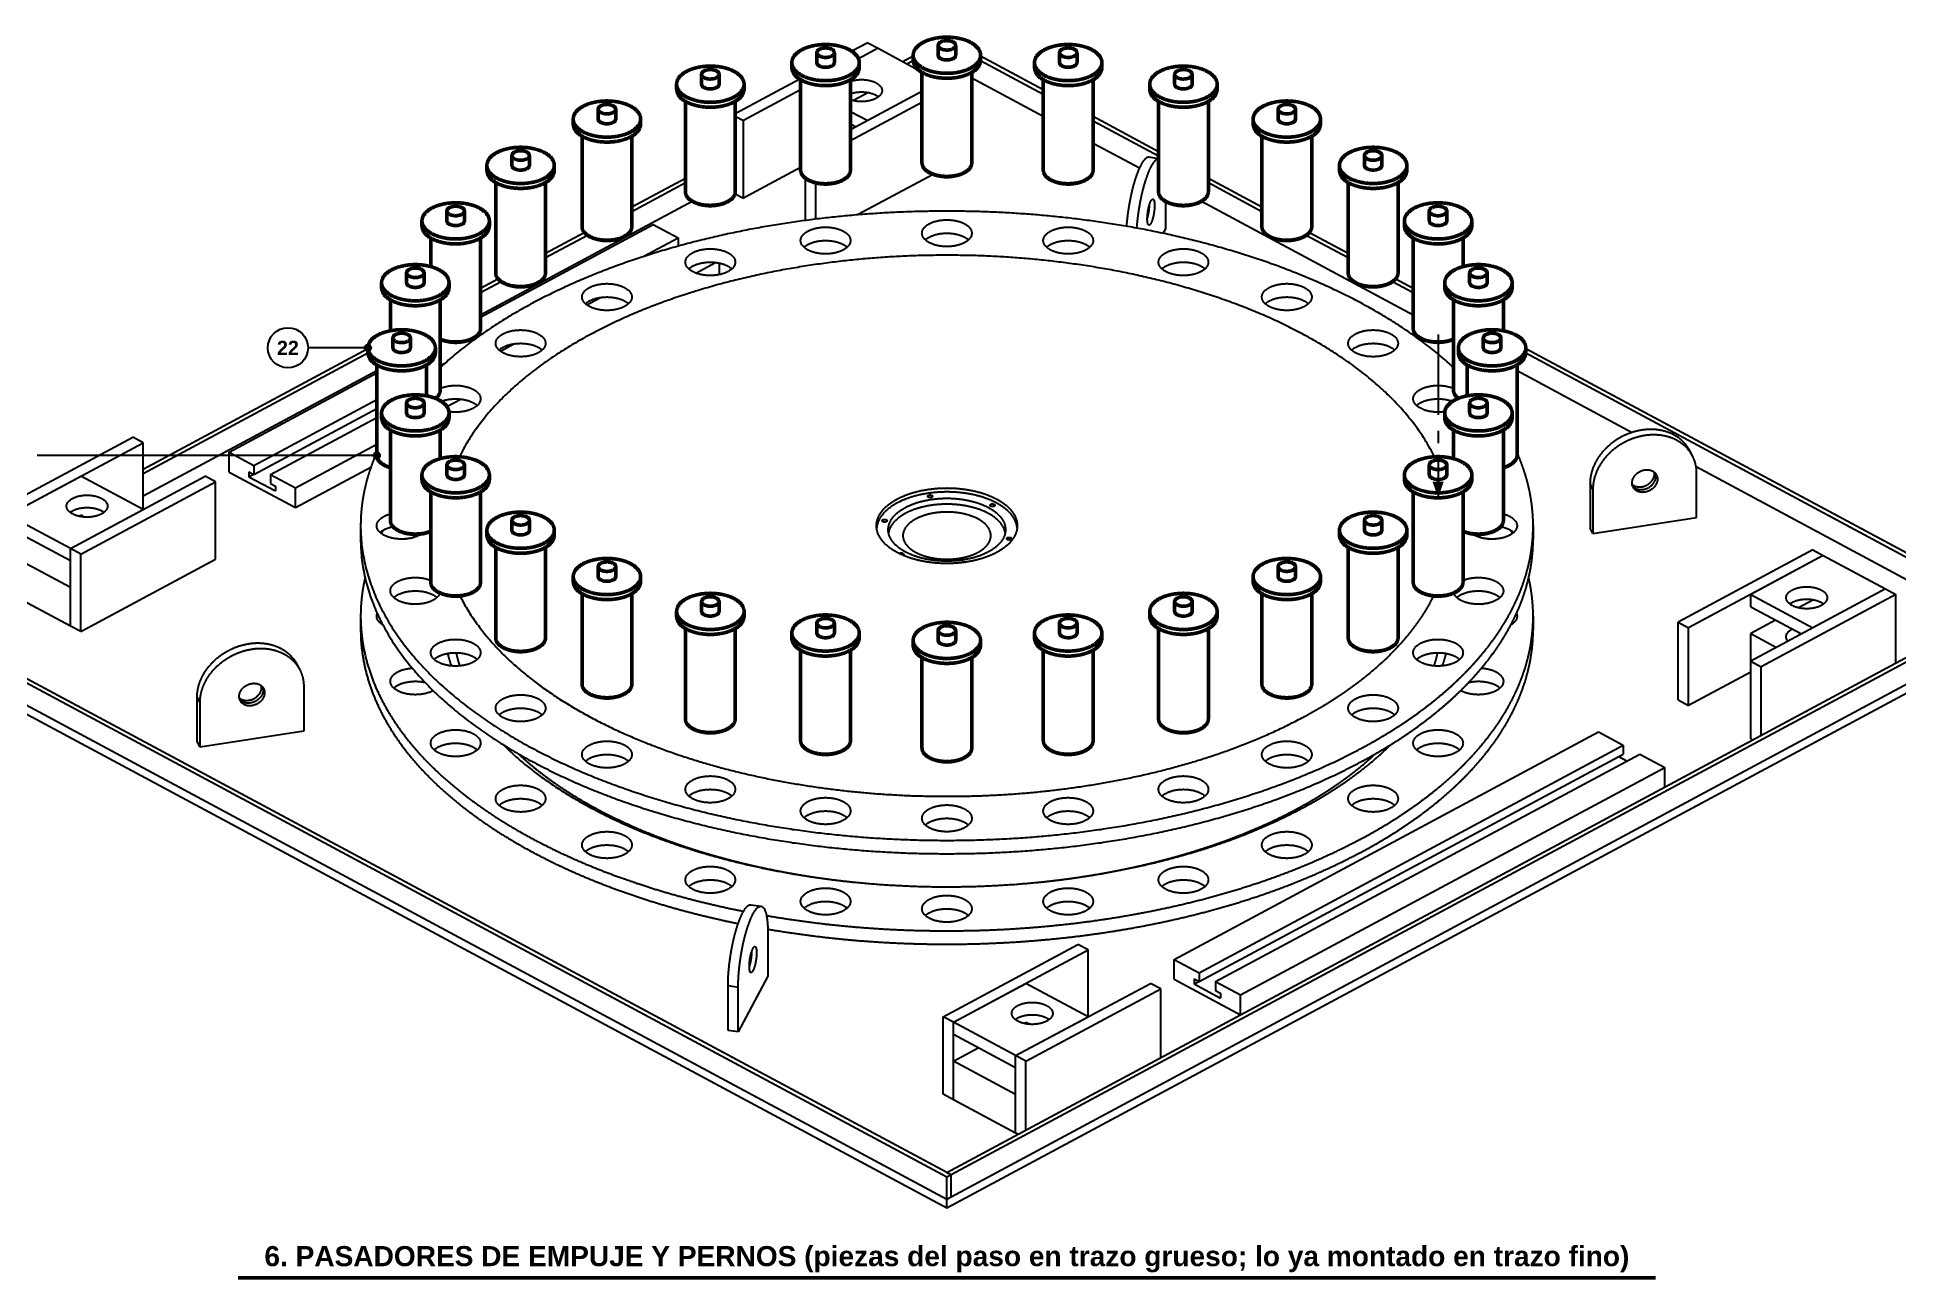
# Model space of a CAD drawing. Header units: millimetres. Extents: x 0 to 841, y 0 to 594.
# Drawn here: x 109.2 to 571.6, y 136.9 to 445.7 of the extents above; entities that cross this region are included whole.
import ezdxf
from ezdxf.enums import TextEntityAlignment as Align

# ---------------------------------------------------------------- set-up
doc = ezdxf.new("R2010")
doc.units = ezdxf.units.MM
doc.linetypes.add('EJE', pattern=[31, 20, -4, 3, -4])
for name, color, linetype, lineweight in [('ACH', 7, 'CONTINUOUS', 13), ('COTA', 7, 'CONTINUOUS', 25), ('EJE', 7, 'EJE', 25), ('FINA', 7, 'CONTINUOUS', 25), ('TXT', 7, 'CONTINUOUS', 25), ('VIS', 7, 'CONTINUOUS', 50)]:
    doc.layers.add(name, color=color, linetype=linetype, lineweight=lineweight)
doc.styles.add('STDB', font='LiberationSans-Bold.ttf')

msp = doc.modelspace()

# ---------------------------------------------------------------- texts
at = {"layer": 'TXT', "style": 'STDB'}
msp.add_text('22', height=3.5, dxfattribs=at).set_placement((171.57, 368.41), align=Align.MIDDLE_CENTER)
msp.add_text('6. PASADORES DE EMPUJE Y PERNOS (piezas del paso en trazo grueso; lo ya montado en trazo fino)', height=5, dxfattribs=at).set_placement((335.5, 138.33), align=Align.BOTTOM_CENTER)

# ---------------------------------------------------------------- hatches: boundary and pattern name
at = {"layer": 'ACH'}
h = msp.add_hatch(color=7, dxfattribs=at)
h.dxf.hatch_style = 1
h.paths.add_polyline_path([(192.28, 368.41), (192.05, 368.98), (191.48, 369.21), (190.92, 368.98), (190.68, 368.41), (190.92, 367.85), (191.48, 367.61), (192.05, 367.85)])
h = msp.add_hatch(color=7, dxfattribs=at)
h.dxf.hatch_style = 1
h.paths.add_polyline_path([(194.47, 341.59), (194.24, 342.16), (193.67, 342.39), (193.1, 342.16), (192.87, 341.59), (193.1, 341.02), (193.67, 340.79), (194.24, 341.02)])

# ---------------------------------------------------------------- linework, layer by layer
at = {"layer": 'COTA'}
for p, q in [((191.48, 368.41), (176.57, 368.41)), ((193.67, 341.59), (109.19, 341.59))]:
    msp.add_line(p, q, dxfattribs=at)
for centre in [(191.48, 368.41), (193.67, 341.59)]:
    msp.add_circle(centre, 0.8, dxfattribs=at)
msp.add_solid([(457.7, 331.11), (459.1, 335.11), (456.3, 335.11)], dxfattribs=at)
at = {"layer": 'EJE'}
msp.add_line((457.7, 371.71), (457.7, 331.11), dxfattribs=at)
at = {"layer": 'FINA'}
for points in [[(313.7, 439.41), (313.7, 439.53), (313.69, 439.65), (313.68, 439.77), (313.66, 439.89), (313.63, 440), (313.6, 440.12), (313.56, 440.23), (313.52, 440.35), (313.47, 440.46), (313.42, 440.57), (313.37, 440.67), (313.31, 440.78), (313.24, 440.88), (313.18, 440.98), (313.11, 441.08), (313.03, 441.17), (312.96, 441.27), (312.88, 441.36), (312.8, 441.45), (312.71, 441.53), (312.63, 441.62), (312.54, 441.7), (312.45, 441.78), (312.36, 441.86), (312.26, 441.93), (312.17, 442.01), (312.07, 442.08), (311.97, 442.15), (311.87, 442.22), (311.77, 442.28), (311.67, 442.35), (311.57, 442.41), (311.47, 442.47), (311.36, 442.53), (311.25, 442.59), (311.15, 442.64), (311.04, 442.7), (310.93, 442.75), (310.82, 442.8), (310.71, 442.85), (310.6, 442.9), (310.49, 442.95), (310.38, 443), (310.27, 443.04), (310.16, 443.08), (310.05, 443.13), (309.93, 443.17), (309.82, 443.21), (309.71, 443.24), (309.59, 443.28), (309.48, 443.32), (309.36, 443.35), (309.24, 443.39), (309.13, 443.42), (309.01, 443.45), (308.9, 443.48), (308.78, 443.51), (308.66, 443.54), (308.54, 443.56), (308.43, 443.59), (308.31, 443.61), (308.19, 443.64), (308.07, 443.66), (307.95, 443.68), (307.84, 443.7), (307.72, 443.72), (307.6, 443.74), (307.48, 443.76), (307.36, 443.77), (307.24, 443.79), (307.12, 443.8), (307, 443.82), (306.88, 443.83), (306.76, 443.84), (306.64, 443.85), (306.52, 443.86), (306.4, 443.87), (306.28, 443.88), (306.16, 443.89), (306.04, 443.89), (305.92, 443.9), (305.8, 443.9), (305.68, 443.91), (305.56, 443.91), (305.44, 443.91), (305.32, 443.91), (305.2, 443.91), (305.08, 443.91), (304.96, 443.91), (304.84, 443.9), (304.72, 443.9), (304.6, 443.89), (304.48, 443.89), (304.36, 443.88), (304.24, 443.87), (304.12, 443.86), (304, 443.85), (303.88, 443.84), (303.76, 443.83), (303.64, 443.82), (303.52, 443.8), (303.4, 443.79), (303.28, 443.77), (303.16, 443.76), (303.04, 443.74), (302.92, 443.72), (302.8, 443.7), (302.68, 443.68), (302.57, 443.66), (302.45, 443.64), (302.33, 443.61), (302.21, 443.59), (302.09, 443.56), (301.98, 443.54), (301.86, 443.51), (301.74, 443.48), (301.63, 443.45), (301.51, 443.42), (301.39, 443.39), (301.28, 443.35), (301.16, 443.32), (301.05, 443.28), (300.93, 443.24), (300.82, 443.21), (300.71, 443.17), (300.59, 443.13), (300.48, 443.08), (300.37, 443.04), (300.26, 443), (300.14, 442.95), (300.03, 442.9), (299.92, 442.85), (299.81, 442.8), (299.71, 442.75), (299.6, 442.7), (299.49, 442.64), (299.38, 442.59), (299.28, 442.53), (299.17, 442.47), (299.07, 442.41), (298.97, 442.35), (298.86, 442.28), (298.76, 442.22), (298.67, 442.15), (298.57, 442.08), (298.47, 442.01), (298.38, 441.93), (298.28, 441.86), (298.19, 441.78), (298.1, 441.7), (298.01, 441.62), (297.93, 441.53), (297.84, 441.45), (297.76, 441.36), (297.68, 441.27), (297.61, 441.17), (297.53, 441.08), (297.46, 440.98), (297.39, 440.88), (297.33, 440.78), (297.27, 440.67), (297.22, 440.57), (297.16, 440.46), (297.12, 440.35), (297.08, 440.23), (297.04, 440.12), (297.01, 440), (296.98, 439.89), (296.96, 439.77), (296.95, 439.65), (296.94, 439.53), (296.93, 439.41)], [(315.82, 444.34), (311.87, 442.22)], [(315.82, 444.34), (318.39, 442.96)], [(343.89, 441.23), (343.88, 441.35), (343.87, 441.47), (343.86, 441.59), (343.84, 441.71), (343.81, 441.83), (343.78, 441.94), (343.74, 442.06), (343.7, 442.17), (343.65, 442.28), (343.6, 442.39), (343.55, 442.5), (343.49, 442.6), (343.42, 442.71), (343.36, 442.81), (343.29, 442.9), (343.21, 443), (343.14, 443.09), (343.06, 443.18), (342.98, 443.27), (342.89, 443.36), (342.81, 443.44), (342.72, 443.52), (342.63, 443.6), (342.54, 443.68), (342.44, 443.76), (342.35, 443.83), (342.25, 443.9), (342.15, 443.97), (342.05, 444.04), (341.95, 444.11), (341.85, 444.17), (341.75, 444.23), (341.65, 444.3), (341.54, 444.36), (341.44, 444.41), (341.33, 444.47), (341.22, 444.52), (341.11, 444.58), (341.01, 444.63), (340.9, 444.68), (340.79, 444.73), (340.68, 444.78), (340.56, 444.82), (340.45, 444.87), (340.34, 444.91), (340.23, 444.95), (340.11, 444.99), (340, 445.03), (339.89, 445.07), (339.77, 445.11), (339.66, 445.14), (339.54, 445.18), (339.43, 445.21), (339.31, 445.24), (339.19, 445.27), (339.08, 445.31), (338.96, 445.33), (338.84, 445.36), (338.73, 445.39), (338.61, 445.41), (338.49, 445.44), (338.37, 445.46), (338.25, 445.49), (338.14, 445.51), (338.02, 445.53), (337.9, 445.55), (337.78, 445.57), (337.66, 445.58), (337.54, 445.6), (337.42, 445.62), (337.3, 445.63), (337.18, 445.64), (337.06, 445.66), (336.94, 445.67), (336.82, 445.68), (336.7, 445.69), (336.58, 445.7), (336.46, 445.71), (336.34, 445.71), (336.22, 445.72), (336.1, 445.72), (335.98, 445.73), (335.86, 445.73), (335.74, 445.73), (335.62, 445.73), (335.5, 445.74), (335.38, 445.73), (335.26, 445.73), (335.14, 445.73), (335.02, 445.73), (334.9, 445.72), (334.78, 445.72), (334.66, 445.71), (334.54, 445.71), (334.42, 445.7), (334.3, 445.69), (334.18, 445.68), (334.06, 445.67), (333.94, 445.66), (333.82, 445.64), (333.7, 445.63), (333.58, 445.62), (333.46, 445.6), (333.34, 445.58), (333.22, 445.57), (333.1, 445.55), (332.98, 445.53), (332.86, 445.51), (332.75, 445.49), (332.63, 445.46), (332.51, 445.44), (332.39, 445.41), (332.27, 445.39), (332.16, 445.36), (332.04, 445.33), (331.92, 445.31), (331.81, 445.27), (331.69, 445.24), (331.57, 445.21), (331.46, 445.18), (331.34, 445.14), (331.23, 445.11), (331.11, 445.07), (331, 445.03), (330.89, 444.99), (330.77, 444.95), (330.66, 444.91), (330.55, 444.87), (330.44, 444.82), (330.32, 444.78), (330.21, 444.73), (330.1, 444.68), (329.99, 444.63), (329.89, 444.58), (329.78, 444.52), (329.67, 444.47), (329.56, 444.41), (329.46, 444.36), (329.35, 444.3), (329.25, 444.23), (329.15, 444.17), (329.05, 444.11), (328.95, 444.04), (328.85, 443.97), (328.75, 443.9), (328.65, 443.83), (328.56, 443.76), (328.46, 443.68), (328.37, 443.6), (328.28, 443.52), (328.19, 443.44), (328.11, 443.36), (328.02, 443.27), (327.94, 443.18), (327.86, 443.09), (327.79, 443), (327.71, 442.9), (327.64, 442.81), (327.58, 442.71), (327.51, 442.6), (327.45, 442.5), (327.4, 442.39), (327.35, 442.28), (327.3, 442.17), (327.26, 442.06), (327.22, 441.94), (327.19, 441.83), (327.16, 441.71), (327.14, 441.59), (327.13, 441.47), (327.12, 441.35), (327.11, 441.23)], [(337.69, 443.69), (337.68, 443.81), (337.64, 443.93), (337.59, 444.04), (337.53, 444.14), (337.45, 444.23), (337.36, 444.31), (337.27, 444.39), (337.17, 444.45), (337.07, 444.51), (336.96, 444.57), (336.85, 444.62), (336.74, 444.66), (336.62, 444.7), (336.51, 444.74), (336.39, 444.77), (336.28, 444.79), (336.16, 444.81), (336.04, 444.83), (335.92, 444.85), (335.8, 444.86), (335.68, 444.86), (335.56, 444.87), (335.44, 444.87), (335.32, 444.86), (335.2, 444.86), (335.08, 444.85), (334.96, 444.83), (334.84, 444.81), (334.72, 444.79), (334.61, 444.77), (334.49, 444.74), (334.38, 444.7), (334.26, 444.66), (334.15, 444.62), (334.04, 444.57), (333.93, 444.51), (333.83, 444.45), (333.73, 444.39), (333.64, 444.31), (333.55, 444.23), (333.47, 444.14), (333.41, 444.04), (333.36, 443.93), (333.32, 443.81), (333.31, 443.69)], [(374.07, 439.41), (374.06, 439.53), (374.05, 439.65), (374.04, 439.77), (374.02, 439.89), (373.99, 440), (373.96, 440.12), (373.92, 440.23), (373.88, 440.35), (373.84, 440.46), (373.78, 440.57), (373.73, 440.67), (373.67, 440.78), (373.61, 440.88), (373.54, 440.98), (373.47, 441.08), (373.39, 441.17), (373.32, 441.27), (373.24, 441.36), (373.16, 441.45), (373.07, 441.53), (372.99, 441.62), (372.9, 441.7), (372.81, 441.78), (372.72, 441.86), (372.62, 441.93), (372.53, 442.01), (372.43, 442.08), (372.33, 442.15), (372.24, 442.22), (372.14, 442.28), (372.03, 442.35), (371.93, 442.41), (371.83, 442.47), (371.72, 442.53), (371.62, 442.59), (371.51, 442.64), (371.4, 442.7), (371.29, 442.75), (371.19, 442.8), (371.08, 442.85), (370.97, 442.9), (370.86, 442.95), (370.74, 443), (370.63, 443.04), (370.52, 443.08), (370.41, 443.13), (370.29, 443.17), (370.18, 443.21), (370.07, 443.24), (369.95, 443.28), (369.84, 443.32), (369.72, 443.35), (369.61, 443.39), (369.49, 443.42), (369.37, 443.45), (369.26, 443.48), (369.14, 443.51), (369.02, 443.54), (368.91, 443.56), (368.79, 443.59), (368.67, 443.61), (368.55, 443.64), (368.43, 443.66), (368.32, 443.68), (368.2, 443.7), (368.08, 443.72), (367.96, 443.74), (367.84, 443.76), (367.72, 443.77), (367.6, 443.79), (367.48, 443.8), (367.36, 443.82), (367.24, 443.83), (367.12, 443.84), (367, 443.85), (366.88, 443.86), (366.76, 443.87), (366.64, 443.88), (366.52, 443.89), (366.4, 443.89), (366.28, 443.9), (366.16, 443.9), (366.04, 443.91), (365.92, 443.91), (365.8, 443.91), (365.68, 443.91), (365.56, 443.91), (365.44, 443.91), (365.32, 443.91), (365.2, 443.9), (365.08, 443.9), (364.96, 443.89), (364.84, 443.89), (364.72, 443.88), (364.6, 443.87), (364.48, 443.86), (364.36, 443.85), (364.24, 443.84), (364.12, 443.83), (364, 443.82), (363.88, 443.8), (363.76, 443.79), (363.64, 443.77), (363.52, 443.76), (363.4, 443.74), (363.28, 443.72), (363.16, 443.7), (363.05, 443.68), (362.93, 443.66), (362.81, 443.64), (362.69, 443.61), (362.57, 443.59), (362.46, 443.56), (362.34, 443.54), (362.22, 443.51), (362.1, 443.48), (361.99, 443.45), (361.87, 443.42), (361.76, 443.39), (361.64, 443.35), (361.52, 443.32), (361.41, 443.28), (361.29, 443.24), (361.18, 443.21), (361.07, 443.17), (360.95, 443.13), (360.84, 443.08), (360.73, 443.04), (360.62, 443), (360.51, 442.95), (360.4, 442.9), (360.29, 442.85), (360.18, 442.8), (360.07, 442.75), (359.96, 442.7), (359.85, 442.64), (359.75, 442.59), (359.64, 442.53), (359.53, 442.47), (359.43, 442.41), (359.33, 442.35), (359.23, 442.28), (359.13, 442.22), (359.03, 442.15), (358.93, 442.08), (358.83, 442.01), (358.74, 441.93), (358.64, 441.86), (358.55, 441.78), (358.46, 441.7), (358.37, 441.62), (358.29, 441.53), (358.2, 441.45), (358.12, 441.36), (358.04, 441.27), (357.97, 441.17), (357.89, 441.08), (357.82, 440.98), (357.76, 440.88), (357.69, 440.78), (357.63, 440.67), (357.58, 440.57), (357.53, 440.46), (357.48, 440.35), (357.44, 440.23), (357.4, 440.12), (357.37, 440), (357.34, 439.89), (357.32, 439.77), (357.31, 439.65), (357.3, 439.53), (357.3, 439.41)], [(296.93, 439.41), (296.94, 439.29), (296.95, 439.17), (296.96, 439.05), (296.98, 438.93), (297.01, 438.81), (297.04, 438.7), (297.08, 438.58), (297.12, 438.47), (297.16, 438.36), (297.22, 438.25), (297.27, 438.14), (297.33, 438.04), (297.39, 437.93), (297.46, 437.83), (297.53, 437.74), (297.6, 437.64), (297.68, 437.55), (297.76, 437.46), (297.84, 437.37), (297.93, 437.28), (298.01, 437.2), (298.1, 437.12), (298.19, 437.04), (298.28, 436.96), (298.37, 436.88), (298.47, 436.81), (298.57, 436.74), (298.66, 436.67), (298.76, 436.6), (298.86, 436.53), (298.97, 436.47), (299.07, 436.41), (299.17, 436.34), (299.28, 436.29), (299.38, 436.23), (299.49, 436.17), (299.6, 436.12), (299.7, 436.06), (299.81, 436.01), (299.92, 435.96), (300.03, 435.91), (300.14, 435.87), (300.25, 435.82), (300.36, 435.77), (300.48, 435.73), (300.59, 435.69), (300.7, 435.65), (300.82, 435.61), (300.93, 435.57), (301.05, 435.53), (301.16, 435.5), (301.28, 435.46), (301.39, 435.43), (301.51, 435.4), (301.62, 435.37), (301.74, 435.34), (301.86, 435.31), (301.97, 435.28), (302.09, 435.25), (302.21, 435.23), (302.33, 435.2), (302.44, 435.18), (302.56, 435.16), (302.68, 435.13), (302.8, 435.11), (302.92, 435.09), (303.04, 435.07), (303.16, 435.06), (303.28, 435.04), (303.39, 435.02), (303.51, 435.01), (303.63, 435), (303.75, 434.98), (303.87, 434.97), (303.99, 434.96), (304.11, 434.95), (304.23, 434.94), (304.35, 434.93), (304.47, 434.93), (304.59, 434.92), (304.71, 434.92), (304.83, 434.91), (304.95, 434.91), (305.07, 434.91), (305.19, 434.91), (305.31, 434.9), (305.44, 434.91), (305.56, 434.91), (305.68, 434.91), (305.8, 434.91), (305.92, 434.92), (306.04, 434.92), (306.16, 434.93), (306.28, 434.93), (306.4, 434.94), (306.52, 434.95), (306.64, 434.96), (306.76, 434.97), (306.88, 434.98), (307, 435), (307.12, 435.01), (307.24, 435.02), (307.35, 435.04), (307.47, 435.06), (307.59, 435.07), (307.71, 435.09), (307.83, 435.11), (307.95, 435.13), (308.07, 435.15), (308.19, 435.18), (308.3, 435.2), (308.42, 435.22), (308.54, 435.25), (308.66, 435.28), (308.77, 435.3), (308.89, 435.33), (309.01, 435.36), (309.12, 435.39), (309.24, 435.43), (309.35, 435.46), (309.47, 435.49), (309.58, 435.53), (309.7, 435.57), (309.81, 435.61), (309.93, 435.65), (310.04, 435.69), (310.15, 435.73), (310.27, 435.77), (310.38, 435.82), (310.49, 435.86), (310.6, 435.91), (310.71, 435.96), (310.82, 436.01), (310.93, 436.06), (311.04, 436.11), (311.14, 436.17), (311.25, 436.22)], [(296.93, 439.41), (296.93, 438.18)], [(307.51, 441.87), (307.5, 441.99), (307.46, 442.1), (307.41, 442.21), (307.35, 442.31), (307.27, 442.4), (307.18, 442.49), (307.09, 442.56), (306.99, 442.63), (306.88, 442.69), (306.78, 442.74), (306.67, 442.79), (306.56, 442.84), (306.44, 442.88), (306.33, 442.91), (306.21, 442.94), (306.09, 442.97), (305.98, 442.99), (305.86, 443.01), (305.74, 443.02), (305.62, 443.03), (305.5, 443.04), (305.38, 443.04), (305.26, 443.04), (305.14, 443.04), (305.02, 443.03), (304.9, 443.02), (304.78, 443.01), (304.66, 442.99), (304.54, 442.97), (304.43, 442.94), (304.31, 442.91), (304.2, 442.88), (304.08, 442.84), (303.97, 442.79), (303.86, 442.74), (303.75, 442.69), (303.65, 442.63), (303.55, 442.56), (303.46, 442.49), (303.37, 442.4), (303.29, 442.31), (303.23, 442.21), (303.18, 442.1), (303.14, 441.99), (303.13, 441.87)], [(303.13, 441.87), (303.14, 441.75), (303.18, 441.63), (303.23, 441.52), (303.3, 441.42), (303.38, 441.32), (303.47, 441.24), (303.57, 441.16), (303.67, 441.1), (303.78, 441.04), (303.89, 440.98), (304, 440.93), (304.11, 440.89), (304.23, 440.85), (304.35, 440.82), (304.47, 440.79), (304.59, 440.76), (304.71, 440.74), (304.83, 440.72), (304.95, 440.71), (305.08, 440.7), (305.2, 440.7), (305.32, 440.69), (305.44, 440.7), (305.57, 440.7), (305.69, 440.71), (305.81, 440.72), (305.93, 440.74), (306.05, 440.76), (306.17, 440.79), (306.29, 440.82), (306.41, 440.85), (306.53, 440.89), (306.64, 440.93), (306.76, 440.98), (306.87, 441.04)], [(303.13, 441.87), (303.13, 439.41)], [(303.13, 439.41), (303.14, 439.28), (303.18, 439.17), (303.23, 439.06), (303.3, 438.96), (303.38, 438.86), (303.47, 438.78), (303.57, 438.7), (303.67, 438.64), (303.78, 438.57), (303.89, 438.52), (304, 438.47), (304.11, 438.43), (304.23, 438.39), (304.35, 438.35), (304.47, 438.33), (304.59, 438.3), (304.71, 438.28), (304.83, 438.26), (304.95, 438.25), (305.08, 438.24), (305.2, 438.23), (305.32, 438.23), (305.44, 438.23), (305.57, 438.24), (305.69, 438.25), (305.81, 438.26), (305.93, 438.28), (306.05, 438.3), (306.17, 438.33), (306.29, 438.36), (306.41, 438.39), (306.53, 438.43), (306.64, 438.47), (306.76, 438.52), (306.87, 438.58)], [(306.87, 441.04), (306.97, 441.1), (307.07, 441.17), (307.17, 441.24), (307.26, 441.33), (307.34, 441.42), (307.41, 441.52), (307.46, 441.63), (307.49, 441.75), (307.51, 441.87)], [(306.87, 438.58), (306.97, 438.64), (307.07, 438.71), (307.17, 438.78), (307.26, 438.86), (307.34, 438.96), (307.41, 439.06), (307.46, 439.17), (307.49, 439.29), (307.51, 439.41)], [(307.51, 441.87), (307.51, 439.41)], [(311.25, 436.22), (311.35, 436.28), (311.46, 436.34), (311.56, 436.4), (311.67, 436.46), (311.77, 436.53), (311.87, 436.6), (311.97, 436.66), (312.07, 436.73), (312.16, 436.81), (312.26, 436.88), (312.35, 436.96), (312.44, 437.03), (312.53, 437.11), (312.62, 437.2), (312.71, 437.28), (312.79, 437.37), (312.88, 437.45), (312.95, 437.55), (313.03, 437.64), (313.1, 437.73), (313.17, 437.83), (313.24, 437.93), (313.31, 438.03), (313.37, 438.14), (313.42, 438.25), (313.47, 438.36), (313.52, 438.47), (313.56, 438.58), (313.6, 438.69), (313.63, 438.81), (313.66, 438.93), (313.68, 439.05), (313.69, 439.17), (313.7, 439.29), (313.7, 439.41)], [(318.39, 442.96), (313.52, 440.34)], [(318.39, 442.96), (313.52, 440.34)], [(313.7, 439.41), (313.7, 438.18)], [(318.39, 442.96), (328.47, 437.55)], [(324.52, 439.67), (327.11, 441.06)], [(325.56, 439.11), (327.11, 439.95)], [(327.11, 441.23), (327.12, 441.11), (327.13, 440.99), (327.14, 440.87), (327.16, 440.75), (327.19, 440.64), (327.22, 440.52), (327.26, 440.41), (327.3, 440.29), (327.35, 440.18), (327.4, 440.07), (327.45, 439.97), (327.51, 439.86), (327.58, 439.76), (327.64, 439.66), (327.71, 439.56), (327.79, 439.47), (327.86, 439.37), (327.94, 439.28), (328.02, 439.19), (328.11, 439.11), (328.19, 439.02), (328.28, 438.94), (328.37, 438.86), (328.46, 438.78), (328.56, 438.71), (328.65, 438.64), (328.75, 438.56), (328.85, 438.49), (328.94, 438.43), (329.04, 438.36), (329.15, 438.29), (329.25, 438.23), (329.35, 438.17), (329.46, 438.11), (329.56, 438.05), (329.67, 438), (329.78, 437.94), (329.88, 437.89), (329.99, 437.84), (330.1, 437.79), (330.21, 437.74), (330.32, 437.69), (330.43, 437.64), (330.55, 437.6), (330.66, 437.56), (330.77, 437.51), (330.88, 437.47), (331, 437.43), (331.11, 437.4), (331.23, 437.36), (331.34, 437.32), (331.46, 437.29), (331.57, 437.26), (331.69, 437.22), (331.8, 437.19), (331.92, 437.16), (332.04, 437.13), (332.15, 437.1), (332.27, 437.08), (332.39, 437.05), (332.51, 437.03), (332.62, 437), (332.74, 436.98), (332.86, 436.96), (332.98, 436.94), (333.1, 436.92), (333.22, 436.9), (333.34, 436.88), (333.46, 436.87), (333.58, 436.85), (333.69, 436.84), (333.81, 436.82), (333.93, 436.81), (334.05, 436.8), (334.17, 436.79), (334.29, 436.78), (334.41, 436.77), (334.53, 436.76), (334.65, 436.75), (334.77, 436.75), (334.89, 436.74), (335.01, 436.74), (335.13, 436.73), (335.26, 436.73), (335.38, 436.73), (335.5, 436.73), (335.62, 436.73), (335.74, 436.73), (335.86, 436.73), (335.98, 436.74), (336.1, 436.74), (336.22, 436.75), (336.34, 436.75), (336.46, 436.76), (336.58, 436.77), (336.7, 436.78), (336.82, 436.79), (336.94, 436.8), (337.06, 436.81), (337.18, 436.82), (337.3, 436.84), (337.42, 436.85), (337.54, 436.87), (337.65, 436.88), (337.77, 436.9), (337.89, 436.92), (338.01, 436.94), (338.13, 436.96), (338.25, 436.98), (338.37, 437), (338.48, 437.03), (338.6, 437.05), (338.72, 437.08), (338.84, 437.1), (338.95, 437.13), (339.07, 437.16), (339.19, 437.19), (339.3, 437.22), (339.42, 437.25), (339.54, 437.29), (339.65, 437.32), (339.77, 437.36), (339.88, 437.39), (339.99, 437.43), (340.11, 437.47), (340.22, 437.51), (340.33, 437.55), (340.45, 437.6), (340.56, 437.64), (340.67, 437.69), (340.78, 437.73), (340.89, 437.78), (341, 437.83), (341.11, 437.89), (341.22, 437.94), (341.32, 437.99), (341.43, 438.05)], [(327.11, 441.23), (327.11, 440)], [(327.11, 440), (327.12, 439.88), (327.13, 439.76), (327.14, 439.64), (327.16, 439.52), (327.19, 439.41), (327.22, 439.29), (327.26, 439.18), (327.3, 439.06), (327.35, 438.95), (327.4, 438.84), (327.45, 438.74), (327.51, 438.63), (327.58, 438.53), (327.64, 438.43), (327.71, 438.33), (327.79, 438.24), (327.86, 438.14), (327.94, 438.05), (328.02, 437.96), (328.11, 437.88), (328.19, 437.79), (328.28, 437.71), (328.37, 437.63), (328.46, 437.55), (328.56, 437.48), (328.65, 437.4), (328.75, 437.33), (328.85, 437.26), (328.94, 437.19), (329.04, 437.13), (329.15, 437.06), (329.25, 437), (329.35, 436.94), (329.46, 436.88), (329.56, 436.82), (329.67, 436.77), (329.78, 436.71), (329.88, 436.66), (329.99, 436.61), (330.1, 436.56), (330.21, 436.51), (330.32, 436.46), (330.43, 436.41), (330.55, 436.37), (330.66, 436.33), (330.77, 436.28), (330.88, 436.24), (331, 436.2), (331.11, 436.17), (331.23, 436.13), (331.34, 436.09), (331.46, 436.06), (331.57, 436.02), (331.69, 435.99), (331.8, 435.96), (331.92, 435.93), (332.04, 435.9), (332.15, 435.87), (332.27, 435.85), (332.39, 435.82), (332.51, 435.8), (332.62, 435.77), (332.74, 435.75), (332.86, 435.73), (332.98, 435.71), (333.1, 435.69), (333.22, 435.67), (333.34, 435.65), (333.46, 435.64), (333.58, 435.62), (333.69, 435.61), (333.81, 435.59), (333.93, 435.58), (334.05, 435.57), (334.17, 435.56), (334.29, 435.55), (334.41, 435.54), (334.53, 435.53), (334.65, 435.52), (334.77, 435.52), (334.89, 435.51), (335.01, 435.51), (335.13, 435.5), (335.26, 435.5), (335.38, 435.5), (335.5, 435.5), (335.62, 435.5), (335.74, 435.5), (335.86, 435.5), (335.98, 435.51), (336.1, 435.51), (336.22, 435.52), (336.34, 435.52), (336.46, 435.53), (336.58, 435.54), (336.7, 435.55), (336.82, 435.56), (336.94, 435.57), (337.06, 435.58), (337.18, 435.59), (337.3, 435.6), (337.42, 435.62), (337.54, 435.63), (337.65, 435.65), (337.77, 435.67), (337.89, 435.69), (338.01, 435.71), (338.13, 435.73), (338.25, 435.75), (338.37, 435.77), (338.48, 435.79), (338.6, 435.82), (338.72, 435.85), (338.84, 435.87), (338.95, 435.9), (339.07, 435.93), (339.19, 435.96), (339.3, 435.99), (339.42, 436.02), (339.54, 436.06), (339.65, 436.09), (339.77, 436.13), (339.88, 436.16), (339.99, 436.2), (340.11, 436.24), (340.22, 436.28), (340.33, 436.32), (340.45, 436.37), (340.56, 436.41), (340.67, 436.46), (340.78, 436.5), (340.89, 436.55), (341, 436.6), (341.11, 436.66), (341.22, 436.71), (341.32, 436.76), (341.43, 436.82)], [(333.31, 443.69), (333.32, 443.57), (333.36, 443.45), (333.41, 443.34), (333.48, 443.24), (333.56, 443.15), (333.65, 443.07), (333.75, 442.99), (333.85, 442.92), (333.96, 442.86), (334.07, 442.81), (334.18, 442.76), (334.29, 442.71), (334.41, 442.67), (334.53, 442.64), (334.65, 442.61), (334.77, 442.59), (334.89, 442.57), (335.01, 442.55), (335.13, 442.54), (335.26, 442.53), (335.38, 442.52), (335.5, 442.52), (335.63, 442.52), (335.75, 442.53), (335.87, 442.54), (335.99, 442.55), (336.11, 442.57), (336.24, 442.59), (336.36, 442.61), (336.48, 442.64), (336.59, 442.68), (336.71, 442.72), (336.82, 442.76), (336.94, 442.81), (337.05, 442.86)], [(333.31, 443.69), (333.31, 441.23)], [(333.31, 441.23), (333.32, 441.11), (333.36, 440.99), (333.41, 440.88), (333.48, 440.78), (333.56, 440.69), (333.65, 440.6), (333.75, 440.53), (333.85, 440.46), (333.96, 440.4), (334.07, 440.35), (334.18, 440.3), (334.29, 440.25), (334.41, 440.21), (334.53, 440.18), (334.65, 440.15), (334.77, 440.13), (334.89, 440.1), (335.01, 440.09), (335.13, 440.07), (335.26, 440.07), (335.38, 440.06), (335.5, 440.06), (335.63, 440.06), (335.75, 440.07), (335.87, 440.08), (335.99, 440.09), (336.11, 440.11), (336.24, 440.13), (336.36, 440.15), (336.48, 440.18), (336.59, 440.22), (336.71, 440.25), (336.82, 440.3), (336.94, 440.35), (337.05, 440.4)], [(337.05, 442.86), (337.15, 442.92), (337.25, 442.99), (337.35, 443.07), (337.44, 443.15), (337.52, 443.24), (337.59, 443.34), (337.64, 443.45), (337.68, 443.57), (337.69, 443.69)], [(337.05, 440.4), (337.15, 440.46), (337.25, 440.53), (337.35, 440.61), (337.44, 440.69), (337.52, 440.78), (337.59, 440.88), (337.64, 440.99), (337.68, 441.11), (337.69, 441.23)], [(337.69, 443.69), (337.69, 441.23)], [(341.43, 438.05), (341.54, 438.11), (341.64, 438.17), (341.74, 438.23), (341.85, 438.29), (341.95, 438.36), (342.05, 438.42), (342.15, 438.49), (342.25, 438.56), (342.34, 438.63), (342.44, 438.71), (342.53, 438.78), (342.63, 438.86), (342.72, 438.94), (342.8, 439.02), (342.89, 439.11), (342.97, 439.19), (343.06, 439.28), (343.14, 439.37), (343.21, 439.46), (343.29, 439.56), (343.36, 439.66), (343.42, 439.76), (343.49, 439.86), (343.55, 439.97), (343.6, 440.07), (343.65, 440.18), (343.7, 440.29), (343.74, 440.41), (343.78, 440.52), (343.81, 440.64), (343.84, 440.75), (343.86, 440.87), (343.87, 440.99), (343.88, 441.11), (343.89, 441.23)], [(341.43, 436.82), (341.54, 436.88), (341.64, 436.94), (341.74, 437), (341.85, 437.06), (341.95, 437.12), (342.05, 437.19), (342.15, 437.26), (342.25, 437.33), (342.34, 437.4), (342.44, 437.47), (342.53, 437.55), (342.63, 437.63), (342.72, 437.71), (342.8, 437.79), (342.89, 437.87), (342.97, 437.96), (343.06, 438.05), (343.14, 438.14), (343.21, 438.23), (343.29, 438.33), (343.36, 438.43), (343.42, 438.53), (343.49, 438.63), (343.55, 438.73), (343.6, 438.84), (343.65, 438.95), (343.7, 439.06), (343.74, 439.17), (343.78, 439.29), (343.81, 439.41), (343.84, 439.52), (343.86, 439.64), (343.87, 439.76), (343.88, 439.88), (343.89, 440)], [(343.89, 441.23), (343.89, 440)], [(343.89, 441.06), (359.48, 432.68)], [(343.89, 439.95), (359.48, 431.57)], [(357.3, 439.41), (357.3, 439.29), (357.31, 439.17), (357.32, 439.05), (357.34, 438.93), (357.37, 438.81), (357.4, 438.7), (357.44, 438.58), (357.48, 438.47), (357.53, 438.36), (357.58, 438.25), (357.63, 438.14), (357.69, 438.04), (357.76, 437.93), (357.82, 437.83), (357.89, 437.74), (357.97, 437.64), (358.04, 437.55), (358.12, 437.46), (358.2, 437.37), (358.29, 437.28), (358.37, 437.2), (358.46, 437.12), (358.55, 437.04), (358.64, 436.96), (358.74, 436.88), (358.83, 436.81), (358.93, 436.74), (359.03, 436.67), (359.13, 436.6), (359.23, 436.53), (359.33, 436.47), (359.43, 436.41), (359.53, 436.34), (359.64, 436.29), (359.74, 436.23), (359.85, 436.17), (359.96, 436.12), (360.07, 436.06), (360.17, 436.01), (360.28, 435.96), (360.39, 435.91), (360.5, 435.87), (360.61, 435.82), (360.73, 435.77), (360.84, 435.73), (360.95, 435.69), (361.06, 435.65), (361.18, 435.61), (361.29, 435.57), (361.41, 435.53), (361.52, 435.5), (361.64, 435.46), (361.75, 435.43), (361.87, 435.4), (361.98, 435.37), (362.1, 435.34), (362.22, 435.31), (362.34, 435.28), (362.45, 435.25), (362.57, 435.23), (362.69, 435.2), (362.81, 435.18), (362.92, 435.16), (363.04, 435.13), (363.16, 435.11), (363.28, 435.09), (363.4, 435.07), (363.52, 435.06), (363.64, 435.04), (363.76, 435.02), (363.88, 435.01), (364, 435), (364.11, 434.98), (364.23, 434.97), (364.35, 434.96), (364.47, 434.95), (364.59, 434.94), (364.71, 434.93), (364.83, 434.93), (364.95, 434.92), (365.08, 434.92), (365.2, 434.91), (365.32, 434.91), (365.44, 434.91), (365.56, 434.91), (365.68, 434.9), (365.8, 434.91), (365.92, 434.91), (366.04, 434.91), (366.16, 434.91), (366.28, 434.92), (366.4, 434.92), (366.52, 434.93), (366.64, 434.93), (366.76, 434.94), (366.88, 434.95), (367, 434.96), (367.12, 434.97), (367.24, 434.98), (367.36, 435), (367.48, 435.01), (367.6, 435.02), (367.72, 435.04), (367.84, 435.06), (367.95, 435.07), (368.07, 435.09), (368.19, 435.11), (368.31, 435.13), (368.43, 435.15), (368.55, 435.18), (368.67, 435.2), (368.78, 435.22), (368.9, 435.25), (369.02, 435.28), (369.14, 435.3), (369.25, 435.33), (369.37, 435.36), (369.48, 435.39), (369.6, 435.43), (369.72, 435.46), (369.83, 435.49), (369.95, 435.53), (370.06, 435.57), (370.18, 435.61), (370.29, 435.65), (370.4, 435.69), (370.51, 435.73), (370.63, 435.77), (370.74, 435.82), (370.85, 435.86), (370.96, 435.91), (371.07, 435.96), (371.18, 436.01), (371.29, 436.06), (371.4, 436.11), (371.5, 436.17), (371.61, 436.22)], [(357.3, 439.41), (357.3, 438.18)], [(367.87, 441.87), (367.86, 441.99), (367.82, 442.1), (367.77, 442.21), (367.71, 442.31), (367.63, 442.4), (367.54, 442.49), (367.45, 442.56), (367.35, 442.63), (367.25, 442.69), (367.14, 442.74), (367.03, 442.79), (366.92, 442.84), (366.8, 442.88), (366.69, 442.91), (366.57, 442.94), (366.46, 442.97), (366.34, 442.99), (366.22, 443.01), (366.1, 443.02), (365.98, 443.03), (365.86, 443.04), (365.74, 443.04), (365.62, 443.04), (365.5, 443.04), (365.38, 443.03), (365.26, 443.02), (365.14, 443.01), (365.02, 442.99), (364.91, 442.97), (364.79, 442.94), (364.67, 442.91), (364.56, 442.88), (364.44, 442.84), (364.33, 442.79), (364.22, 442.74), (364.12, 442.69), (364.01, 442.63), (363.91, 442.56), (363.82, 442.49), (363.73, 442.4), (363.65, 442.31), (363.59, 442.21), (363.54, 442.1), (363.5, 441.99), (363.49, 441.87)], [(363.49, 441.87), (363.51, 441.75), (363.54, 441.63), (363.59, 441.52), (363.66, 441.42), (363.74, 441.32), (363.83, 441.24), (363.93, 441.16), (364.03, 441.1), (364.14, 441.04), (364.25, 440.98), (364.36, 440.93), (364.48, 440.89), (364.59, 440.85), (364.71, 440.82), (364.83, 440.79), (364.95, 440.76), (365.07, 440.74), (365.19, 440.72), (365.32, 440.71), (365.44, 440.7), (365.56, 440.7), (365.68, 440.69), (365.81, 440.7), (365.93, 440.7), (366.05, 440.71), (366.17, 440.72), (366.3, 440.74), (366.42, 440.76), (366.54, 440.79), (366.66, 440.82), (366.77, 440.85), (366.89, 440.89), (367.01, 440.93), (367.12, 440.98), (367.23, 441.04)], [(363.49, 441.87), (363.49, 439.41)], [(363.49, 439.41), (363.51, 439.28), (363.54, 439.17), (363.59, 439.06), (363.66, 438.96), (363.74, 438.86), (363.83, 438.78), (363.93, 438.7), (364.03, 438.64), (364.14, 438.57), (364.25, 438.52), (364.36, 438.47), (364.48, 438.43), (364.59, 438.39), (364.71, 438.35), (364.83, 438.33), (364.95, 438.3), (365.07, 438.28), (365.19, 438.26), (365.32, 438.25), (365.44, 438.24), (365.56, 438.23), (365.68, 438.23), (365.81, 438.23), (365.93, 438.24), (366.05, 438.25), (366.17, 438.26), (366.3, 438.28), (366.42, 438.3), (366.54, 438.33), (366.66, 438.36), (366.77, 438.39), (366.89, 438.43), (367.01, 438.47), (367.12, 438.52), (367.23, 438.58)], [(367.23, 441.04), (367.33, 441.1), (367.44, 441.17), (367.53, 441.24), (367.62, 441.33), (367.7, 441.42), (367.77, 441.52), (367.82, 441.63), (367.86, 441.75), (367.87, 441.87)], [(367.23, 438.58), (367.33, 438.64), (367.44, 438.71), (367.53, 438.78), (367.62, 438.86), (367.7, 438.96), (367.77, 439.06), (367.82, 439.17), (367.86, 439.29), (367.87, 439.41)], [(367.87, 441.87), (367.87, 439.41)], [(371.61, 436.22), (371.72, 436.28), (371.82, 436.34), (371.93, 436.4), (372.03, 436.46), (372.13, 436.53), (372.23, 436.6), (372.33, 436.66), (372.43, 436.73), (372.53, 436.81), (372.62, 436.88), (372.71, 436.96), (372.81, 437.03), (372.9, 437.11), (372.98, 437.2), (373.07, 437.28), (373.16, 437.37), (373.24, 437.45), (373.32, 437.55), (373.39, 437.64), (373.47, 437.73), (373.54, 437.83), (373.6, 437.93), (373.67, 438.03), (373.73, 438.14), (373.78, 438.25), (373.83, 438.36), (373.88, 438.47), (373.92, 438.58), (373.96, 438.69), (373.99, 438.81), (374.02, 438.93), (374.04, 439.05), (374.05, 439.17), (374.06, 439.29), (374.07, 439.41)], [(374.07, 439.41), (374.07, 438.18)], [(285.04, 434.02), (285.03, 434.14), (285.03, 434.26), (285.01, 434.38), (284.99, 434.5), (284.96, 434.62), (284.93, 434.73), (284.89, 434.85), (284.85, 434.96), (284.81, 435.07), (284.75, 435.18), (284.7, 435.29), (284.64, 435.39), (284.58, 435.49), (284.51, 435.59), (284.44, 435.69), (284.37, 435.79), (284.29, 435.88), (284.21, 435.97), (284.13, 436.06), (284.04, 436.15), (283.96, 436.23), (283.87, 436.31), (283.78, 436.39), (283.69, 436.47), (283.59, 436.55), (283.5, 436.62), (283.4, 436.69), (283.31, 436.76), (283.21, 436.83), (283.11, 436.9), (283, 436.96), (282.9, 437.02), (282.8, 437.08), (282.69, 437.14), (282.59, 437.2), (282.48, 437.26), (282.37, 437.31), (282.27, 437.37), (282.16, 437.42), (282.05, 437.47), (281.94, 437.52), (281.83, 437.56), (281.72, 437.61), (281.6, 437.65), (281.49, 437.7), (281.38, 437.74), (281.27, 437.78), (281.15, 437.82), (281.04, 437.86), (280.92, 437.9), (280.81, 437.93), (280.69, 437.97), (280.58, 438), (280.46, 438.03), (280.34, 438.06), (280.23, 438.09), (280.11, 438.12), (279.99, 438.15), (279.88, 438.18), (279.76, 438.2), (279.64, 438.23), (279.52, 438.25), (279.41, 438.27), (279.29, 438.3), (279.17, 438.32), (279.05, 438.34), (278.93, 438.35), (278.81, 438.37), (278.69, 438.39), (278.57, 438.4), (278.45, 438.42), (278.33, 438.43), (278.21, 438.44), (278.09, 438.46), (277.97, 438.47), (277.85, 438.48), (277.73, 438.49), (277.61, 438.49), (277.49, 438.5), (277.37, 438.51), (277.25, 438.51), (277.13, 438.52), (277.01, 438.52), (276.89, 438.52), (276.77, 438.52), (276.65, 438.52), (276.53, 438.52), (276.41, 438.52), (276.29, 438.52), (276.17, 438.52), (276.05, 438.51), (275.93, 438.51), (275.81, 438.5), (275.69, 438.49), (275.57, 438.49), (275.45, 438.48), (275.33, 438.47), (275.21, 438.46), (275.09, 438.44), (274.97, 438.43), (274.85, 438.42), (274.73, 438.4), (274.61, 438.39), (274.49, 438.37), (274.37, 438.35), (274.25, 438.34), (274.13, 438.32), (274.02, 438.3), (273.9, 438.27), (273.78, 438.25), (273.66, 438.23), (273.54, 438.2), (273.43, 438.18), (273.31, 438.15), (273.19, 438.12), (273.07, 438.09), (272.96, 438.06), (272.84, 438.03), (272.73, 438), (272.61, 437.97), (272.5, 437.93), (272.38, 437.9), (272.27, 437.86), (272.15, 437.82), (272.04, 437.78), (271.92, 437.74), (271.81, 437.7), (271.7, 437.65), (271.59, 437.61), (271.48, 437.56), (271.37, 437.52), (271.26, 437.47), (271.15, 437.42), (271.04, 437.37), (270.93, 437.31), (270.82, 437.26), (270.72, 437.2), (270.61, 437.14), (270.51, 437.08), (270.4, 437.02), (270.3, 436.96), (270.2, 436.9), (270.1, 436.83), (270, 436.76), (269.9, 436.69), (269.8, 436.62), (269.71, 436.55), (269.61, 436.47), (269.52, 436.39), (269.43, 436.31), (269.34, 436.23), (269.26, 436.15), (269.17, 436.06), (269.09, 435.97), (269.01, 435.88), (268.94, 435.79), (268.86, 435.69), (268.79, 435.59), (268.73, 435.49), (268.66, 435.39), (268.6, 435.29), (268.55, 435.18), (268.5, 435.07), (268.45, 434.96), (268.41, 434.85), (268.37, 434.73), (268.34, 434.62), (268.31, 434.5), (268.29, 434.38), (268.28, 434.26), (268.27, 434.14), (268.27, 434.02)], [(278.84, 436.48), (278.83, 436.6), (278.8, 436.72), (278.74, 436.83), (278.68, 436.93), (278.6, 437.02), (278.51, 437.1), (278.42, 437.17), (278.32, 437.24), (278.22, 437.3), (278.11, 437.36), (278, 437.41), (277.89, 437.45), (277.78, 437.49), (277.66, 437.52), (277.54, 437.55), (277.43, 437.58), (277.31, 437.6), (277.19, 437.62), (277.07, 437.63), (276.95, 437.65), (276.83, 437.65), (276.71, 437.66), (276.59, 437.66), (276.47, 437.65), (276.35, 437.65), (276.23, 437.63), (276.11, 437.62), (275.99, 437.6), (275.88, 437.58), (275.76, 437.55), (275.64, 437.52), (275.53, 437.49), (275.41, 437.45), (275.3, 437.41), (275.19, 437.36), (275.09, 437.3), (274.98, 437.24), (274.88, 437.17), (274.79, 437.1), (274.7, 437.02), (274.63, 436.93), (274.56, 436.83), (274.51, 436.72), (274.48, 436.6), (274.46, 436.48)], [(274.46, 436.48), (274.48, 436.36), (274.51, 436.24), (274.56, 436.13), (274.63, 436.03), (274.71, 435.94), (274.8, 435.85), (274.9, 435.78), (275, 435.71), (275.11, 435.65), (275.22, 435.59), (275.33, 435.55), (275.45, 435.5), (275.56, 435.46), (275.68, 435.43), (275.8, 435.4), (275.92, 435.38), (276.04, 435.35), (276.16, 435.34), (276.29, 435.32), (276.41, 435.31), (276.53, 435.31), (276.65, 435.31), (276.78, 435.31), (276.9, 435.32), (277.02, 435.32), (277.14, 435.34), (277.27, 435.35), (277.39, 435.38), (277.51, 435.4), (277.63, 435.43), (277.74, 435.46), (277.86, 435.5), (277.98, 435.55), (278.09, 435.6), (278.2, 435.65)], [(274.46, 436.48), (274.46, 434.02)], [(278.2, 435.65), (278.3, 435.71), (278.41, 435.78), (278.5, 435.86), (278.59, 435.94), (278.67, 436.03), (278.74, 436.13), (278.79, 436.24), (278.83, 436.36), (278.84, 436.48)], [(278.84, 436.48), (278.84, 434.02)], [(298.92, 435.27), (282.85, 426.64)], [(296.93, 438.18), (296.94, 438.06), (296.95, 437.94), (296.96, 437.82), (296.98, 437.7), (297.01, 437.58), (297.04, 437.46), (297.08, 437.35), (297.12, 437.24), (297.16, 437.13), (297.22, 437.02), (297.27, 436.91), (297.33, 436.81), (297.39, 436.7), (297.46, 436.6), (297.53, 436.51), (297.6, 436.41), (297.68, 436.32), (297.76, 436.23), (297.84, 436.14), (297.93, 436.05), (298.01, 435.97), (298.1, 435.89), (298.19, 435.81), (298.28, 435.73), (298.37, 435.65), (298.47, 435.58), (298.57, 435.51), (298.66, 435.44), (298.76, 435.37), (298.86, 435.3), (298.97, 435.24), (299.07, 435.18), (299.17, 435.11), (299.28, 435.06), (299.38, 435), (299.49, 434.94), (299.6, 434.89), (299.7, 434.83), (299.81, 434.78), (299.92, 434.73), (300.03, 434.68), (300.14, 434.63), (300.25, 434.59), (300.36, 434.54), (300.48, 434.5), (300.59, 434.46), (300.7, 434.42), (300.82, 434.38), (300.93, 434.34), (301.05, 434.3), (301.16, 434.27), (301.28, 434.23), (301.39, 434.2), (301.51, 434.17), (301.62, 434.14), (301.74, 434.11), (301.86, 434.08), (301.97, 434.05), (302.09, 434.02), (302.21, 434), (302.33, 433.97), (302.44, 433.95), (302.56, 433.92), (302.68, 433.9), (302.8, 433.88), (302.92, 433.86), (303.04, 433.84), (303.16, 433.83), (303.28, 433.81), (303.39, 433.79), (303.51, 433.78), (303.63, 433.77), (303.75, 433.75), (303.87, 433.74), (303.99, 433.73), (304.11, 433.72), (304.23, 433.71), (304.35, 433.7), (304.47, 433.7), (304.59, 433.69), (304.71, 433.69), (304.83, 433.68), (304.95, 433.68), (305.07, 433.68), (305.19, 433.67), (305.31, 433.67), (305.44, 433.67), (305.56, 433.68), (305.68, 433.68), (305.8, 433.68), (305.92, 433.69), (306.04, 433.69), (306.16, 433.7), (306.28, 433.7), (306.4, 433.71), (306.52, 433.72), (306.64, 433.73), (306.76, 433.74), (306.88, 433.75), (307, 433.77), (307.12, 433.78), (307.24, 433.79), (307.35, 433.81), (307.47, 433.83), (307.59, 433.84), (307.71, 433.86), (307.83, 433.88), (307.95, 433.9), (308.07, 433.92), (308.19, 433.95), (308.3, 433.97), (308.42, 433.99), (308.54, 434.02), (308.66, 434.05), (308.77, 434.07), (308.89, 434.1), (309.01, 434.13), (309.12, 434.16), (309.24, 434.2), (309.35, 434.23), (309.47, 434.26), (309.58, 434.3), (309.7, 434.34), (309.81, 434.38), (309.93, 434.42), (310.04, 434.46), (310.15, 434.5), (310.27, 434.54), (310.38, 434.59), (310.49, 434.63), (310.6, 434.68), (310.71, 434.73), (310.82, 434.78), (310.93, 434.83), (311.04, 434.88), (311.14, 434.94), (311.25, 434.99)], [(299.12, 435.14), (299.12, 412.58)], [(311.25, 434.99), (311.35, 435.05), (311.46, 435.11), (311.56, 435.17), (311.67, 435.23), (311.77, 435.3), (311.87, 435.37), (311.97, 435.43), (312.07, 435.5), (312.16, 435.58), (312.26, 435.65), (312.35, 435.72), (312.44, 435.8), (312.53, 435.88), (312.62, 435.96), (312.71, 436.05), (312.79, 436.14), (312.88, 436.22), (312.95, 436.32), (313.03, 436.41), (313.1, 436.5), (313.17, 436.6), (313.24, 436.7), (313.31, 436.8), (313.37, 436.91), (313.42, 437.02), (313.47, 437.12), (313.52, 437.24), (313.56, 437.35), (313.6, 437.46), (313.63, 437.58), (313.66, 437.7), (313.68, 437.82), (313.69, 437.94), (313.7, 438.06), (313.7, 438.18)], [(311.52, 434.74), (311.63, 434.78), (311.75, 434.82), (311.86, 434.85), (311.98, 434.89), (312.1, 434.92), (312.22, 434.95), (312.33, 434.97), (312.45, 435), (312.57, 435.02), (312.69, 435.04), (312.81, 435.06), (312.93, 435.08), (313.05, 435.1), (313.17, 435.11), (313.29, 435.13), (313.41, 435.14), (313.53, 435.15), (313.66, 435.16), (313.78, 435.16), (313.9, 435.17), (314.02, 435.17), (314.14, 435.18), (314.26, 435.18), (314.38, 435.18), (314.5, 435.17), (314.63, 435.17), (314.75, 435.17), (314.87, 435.16), (314.99, 435.15), (315.11, 435.14), (315.23, 435.13), (315.35, 435.11), (315.47, 435.1), (315.59, 435.08), (315.71, 435.07), (315.83, 435.05), (315.95, 435.02), (316.07, 435), (316.19, 434.98), (316.31, 434.95), (316.43, 434.92), (316.54, 434.89), (316.66, 434.86), (316.78, 434.82), (316.89, 434.79), (317.01, 434.75), (317.12, 434.71), (317.24, 434.67), (317.35, 434.62), (317.46, 434.58), (317.57, 434.53), (317.68, 434.48), (317.79, 434.42), (317.9, 434.36), (318, 434.31), (318.11, 434.24), (318.21, 434.18), (318.31, 434.11), (318.41, 434.04), (318.51, 433.97), (318.6, 433.89), (318.69, 433.81), (318.78, 433.72), (318.86, 433.64), (318.94, 433.54), (319.01, 433.45), (319.08, 433.35), (319.15, 433.25), (319.2, 433.14), (319.25, 433.03), (319.3, 432.91), (319.33, 432.8), (319.35, 432.68), (319.37, 432.56), (319.37, 432.44)], [(311.52, 435.14), (311.52, 412.58)], [(329.3, 436.97), (329.3, 414.41)], [(341.7, 436.97), (341.7, 414.41)], [(341.7, 435.59), (359.48, 426.04)], [(357.3, 438.18), (357.3, 438.06), (357.31, 437.94), (357.32, 437.82), (357.34, 437.7), (357.37, 437.58), (357.4, 437.46), (357.44, 437.35), (357.48, 437.24), (357.53, 437.13), (357.58, 437.02), (357.63, 436.91), (357.69, 436.81), (357.76, 436.7), (357.82, 436.6), (357.89, 436.51), (357.97, 436.41), (358.04, 436.32), (358.12, 436.23), (358.2, 436.14), (358.29, 436.05), (358.37, 435.97), (358.46, 435.89), (358.55, 435.81), (358.64, 435.73), (358.74, 435.65), (358.83, 435.58), (358.93, 435.51), (359.03, 435.44), (359.13, 435.37), (359.23, 435.3), (359.33, 435.24), (359.43, 435.18), (359.53, 435.11), (359.64, 435.06), (359.74, 435), (359.85, 434.94), (359.96, 434.89), (360.07, 434.83), (360.17, 434.78), (360.28, 434.73), (360.39, 434.68), (360.5, 434.63), (360.61, 434.59), (360.73, 434.54), (360.84, 434.5), (360.95, 434.46), (361.06, 434.42), (361.18, 434.38), (361.29, 434.34), (361.41, 434.3), (361.52, 434.27), (361.64, 434.23), (361.75, 434.2), (361.87, 434.17), (361.98, 434.14), (362.1, 434.11), (362.22, 434.08), (362.34, 434.05), (362.45, 434.02), (362.57, 434), (362.69, 433.97), (362.81, 433.95), (362.92, 433.92), (363.04, 433.9), (363.16, 433.88), (363.28, 433.86), (363.4, 433.84), (363.52, 433.83), (363.64, 433.81), (363.76, 433.79), (363.88, 433.78), (364, 433.77), (364.11, 433.75), (364.23, 433.74), (364.35, 433.73), (364.47, 433.72), (364.59, 433.71), (364.71, 433.7), (364.83, 433.7), (364.95, 433.69), (365.08, 433.69), (365.2, 433.68), (365.32, 433.68), (365.44, 433.68), (365.56, 433.67), (365.68, 433.67), (365.8, 433.67), (365.92, 433.68), (366.04, 433.68), (366.16, 433.68), (366.28, 433.69), (366.4, 433.69), (366.52, 433.7), (366.64, 433.7), (366.76, 433.71), (366.88, 433.72), (367, 433.73), (367.12, 433.74), (367.24, 433.75), (367.36, 433.77), (367.48, 433.78), (367.6, 433.79), (367.72, 433.81), (367.84, 433.83), (367.95, 433.84), (368.07, 433.86), (368.19, 433.88), (368.31, 433.9), (368.43, 433.92), (368.55, 433.95), (368.67, 433.97), (368.78, 433.99), (368.9, 434.02), (369.02, 434.05), (369.14, 434.07), (369.25, 434.1), (369.37, 434.13), (369.48, 434.16), (369.6, 434.2), (369.72, 434.23), (369.83, 434.26), (369.95, 434.3), (370.06, 434.34), (370.18, 434.38), (370.29, 434.42), (370.4, 434.46), (370.51, 434.5), (370.63, 434.54), (370.74, 434.59), (370.85, 434.63), (370.96, 434.68), (371.07, 434.73), (371.18, 434.78), (371.29, 434.83), (371.4, 434.88), (371.5, 434.94), (371.61, 434.99)], [(359.48, 435.14), (359.48, 412.58)], [(371.61, 434.99), (371.72, 435.05), (371.82, 435.11), (371.93, 435.17), (372.03, 435.23), (372.13, 435.3), (372.23, 435.37), (372.33, 435.43), (372.43, 435.5), (372.53, 435.58), (372.62, 435.65), (372.71, 435.72), (372.81, 435.8), (372.9, 435.88), (372.98, 435.96), (373.07, 436.05), (373.16, 436.14), (373.24, 436.22), (373.32, 436.32), (373.39, 436.41), (373.47, 436.5), (373.54, 436.6), (373.6, 436.7), (373.67, 436.8), (373.73, 436.91), (373.78, 437.02), (373.83, 437.12), (373.88, 437.24), (373.92, 437.35), (373.96, 437.46), (373.99, 437.58), (374.02, 437.7), (374.04, 437.82), (374.05, 437.94), (374.06, 438.06), (374.07, 438.18)], [(371.88, 435.14), (371.88, 412.58)], [(402.73, 434.02), (402.73, 434.14), (402.72, 434.26), (402.71, 434.38), (402.69, 434.5), (402.66, 434.62), (402.63, 434.73), (402.59, 434.85), (402.55, 434.96), (402.5, 435.07), (402.45, 435.18), (402.4, 435.29), (402.34, 435.39), (402.27, 435.49), (402.21, 435.59), (402.14, 435.69), (402.06, 435.79), (401.99, 435.88), (401.91, 435.97), (401.83, 436.06), (401.74, 436.15), (401.66, 436.23), (401.57, 436.31), (401.48, 436.39), (401.39, 436.47), (401.29, 436.55), (401.2, 436.62), (401.1, 436.69), (401, 436.76), (400.9, 436.83), (400.8, 436.9), (400.7, 436.96), (400.6, 437.02), (400.49, 437.08), (400.39, 437.14), (400.28, 437.2), (400.18, 437.26), (400.07, 437.31), (399.96, 437.37), (399.85, 437.42), (399.74, 437.47), (399.63, 437.52), (399.52, 437.56), (399.41, 437.61), (399.3, 437.65), (399.19, 437.7), (399.08, 437.74), (398.96, 437.78), (398.85, 437.82), (398.73, 437.86), (398.62, 437.9), (398.5, 437.93), (398.39, 437.97), (398.27, 438), (398.16, 438.03), (398.04, 438.06), (397.93, 438.09), (397.81, 438.12), (397.69, 438.15), (397.57, 438.18), (397.46, 438.2), (397.34, 438.23), (397.22, 438.25), (397.1, 438.27), (396.98, 438.3), (396.87, 438.32), (396.75, 438.34), (396.63, 438.35), (396.51, 438.37), (396.39, 438.39), (396.27, 438.4), (396.15, 438.42), (396.03, 438.43), (395.91, 438.44), (395.79, 438.46), (395.67, 438.47), (395.55, 438.48), (395.43, 438.49), (395.31, 438.49), (395.19, 438.5), (395.07, 438.51), (394.95, 438.51), (394.83, 438.52), (394.71, 438.52), (394.59, 438.52), (394.47, 438.52), (394.35, 438.52), (394.23, 438.52), (394.11, 438.52), (393.99, 438.52), (393.87, 438.52), (393.75, 438.51), (393.63, 438.51), (393.51, 438.5), (393.39, 438.49), (393.27, 438.49), (393.15, 438.48), (393.03, 438.47), (392.91, 438.46), (392.79, 438.44), (392.67, 438.43), (392.55, 438.42), (392.43, 438.4), (392.31, 438.39), (392.19, 438.37), (392.07, 438.35), (391.95, 438.34), (391.83, 438.32), (391.71, 438.3), (391.59, 438.27), (391.48, 438.25), (391.36, 438.23), (391.24, 438.2), (391.12, 438.18), (391.01, 438.15), (390.89, 438.12), (390.77, 438.09), (390.66, 438.06), (390.54, 438.03), (390.42, 438), (390.31, 437.97), (390.19, 437.93), (390.08, 437.9), (389.96, 437.86), (389.85, 437.82), (389.73, 437.78), (389.62, 437.74), (389.51, 437.7), (389.4, 437.65), (389.28, 437.61), (389.17, 437.56), (389.06, 437.52), (388.95, 437.47), (388.84, 437.42), (388.73, 437.37), (388.63, 437.31), (388.52, 437.26), (388.41, 437.2), (388.31, 437.14), (388.2, 437.08), (388.1, 437.02), (388, 436.96), (387.89, 436.9), (387.79, 436.83), (387.69, 436.76), (387.6, 436.69), (387.5, 436.62), (387.41, 436.55), (387.31, 436.47), (387.22, 436.39), (387.13, 436.31), (387.04, 436.23), (386.96, 436.15), (386.87, 436.06), (386.79, 435.97), (386.71, 435.88), (386.63, 435.79), (386.56, 435.69), (386.49, 435.59), (386.42, 435.49), (386.36, 435.39), (386.3, 435.29), (386.25, 435.18), (386.19, 435.07), (386.15, 434.96), (386.11, 434.85), (386.07, 434.73), (386.04, 434.62), (386.01, 434.5), (385.99, 434.38), (385.97, 434.26), (385.97, 434.14), (385.96, 434.02)], [(396.54, 436.48), (396.52, 436.6), (396.49, 436.72), (396.44, 436.83), (396.37, 436.93), (396.3, 437.02), (396.21, 437.1), (396.12, 437.17), (396.02, 437.24), (395.91, 437.3), (395.81, 437.36), (395.7, 437.41), (395.59, 437.45), (395.47, 437.49), (395.36, 437.52), (395.24, 437.55), (395.12, 437.58), (395.01, 437.6), (394.89, 437.62), (394.77, 437.63), (394.65, 437.65), (394.53, 437.65), (394.41, 437.66), (394.29, 437.66), (394.17, 437.65), (394.05, 437.65), (393.93, 437.63), (393.81, 437.62), (393.69, 437.6), (393.57, 437.58), (393.46, 437.55), (393.34, 437.52), (393.22, 437.49), (393.11, 437.45), (393, 437.41), (392.89, 437.36), (392.78, 437.3), (392.68, 437.24), (392.58, 437.17), (392.49, 437.1), (392.4, 437.02), (392.32, 436.93), (392.26, 436.83), (392.2, 436.72), (392.17, 436.6), (392.16, 436.48)], [(392.16, 436.48), (392.17, 436.36), (392.21, 436.24), (392.26, 436.13), (392.33, 436.03), (392.41, 435.94), (392.5, 435.85), (392.6, 435.78), (392.7, 435.71), (392.81, 435.65), (392.92, 435.59), (393.03, 435.55), (393.14, 435.5), (393.26, 435.46), (393.38, 435.43), (393.5, 435.4), (393.62, 435.38), (393.74, 435.35), (393.86, 435.34), (393.98, 435.32), (394.11, 435.31), (394.23, 435.31), (394.35, 435.31), (394.47, 435.31), (394.6, 435.32), (394.72, 435.32), (394.84, 435.34), (394.96, 435.35), (395.08, 435.38), (395.2, 435.4), (395.32, 435.43), (395.44, 435.46), (395.56, 435.5), (395.67, 435.55), (395.79, 435.6), (395.9, 435.65)], [(392.16, 436.48), (392.16, 434.02)], [(395.9, 435.65), (396, 435.71), (396.1, 435.78), (396.2, 435.86), (396.29, 435.94), (396.37, 436.03), (396.44, 436.13), (396.49, 436.24), (396.52, 436.36), (396.54, 436.48)], [(396.54, 436.48), (396.54, 434.02)], [(268.27, 434.02), (268.27, 433.9), (268.28, 433.78), (268.29, 433.66), (268.31, 433.54), (268.34, 433.43), (268.37, 433.31), (268.41, 433.2), (268.45, 433.08), (268.5, 432.97), (268.55, 432.86), (268.6, 432.76), (268.66, 432.65), (268.73, 432.55), (268.79, 432.45), (268.86, 432.35), (268.94, 432.26), (269.01, 432.16), (269.09, 432.07), (269.17, 431.98), (269.26, 431.9), (269.34, 431.81), (269.43, 431.73), (269.52, 431.65), (269.61, 431.57), (269.71, 431.5), (269.8, 431.42), (269.9, 431.35), (270, 431.28), (270.1, 431.21), (270.2, 431.15), (270.3, 431.08), (270.4, 431.02), (270.5, 430.96), (270.61, 430.9), (270.71, 430.84), (270.82, 430.79), (270.93, 430.73), (271.04, 430.68), (271.14, 430.63), (271.25, 430.58), (271.36, 430.53), (271.47, 430.48), (271.59, 430.43), (271.7, 430.39), (271.81, 430.35), (271.92, 430.3), (272.04, 430.26), (272.15, 430.22), (272.26, 430.18), (272.38, 430.15), (272.49, 430.11), (272.61, 430.08), (272.72, 430.04), (272.84, 430.01), (272.96, 429.98), (273.07, 429.95), (273.19, 429.92), (273.31, 429.89), (273.42, 429.87), (273.54, 429.84), (273.66, 429.82), (273.78, 429.79), (273.89, 429.77), (274.01, 429.75), (274.13, 429.73), (274.25, 429.71), (274.37, 429.69), (274.49, 429.67), (274.61, 429.65), (274.73, 429.64), (274.85, 429.62), (274.97, 429.61), (275.09, 429.6), (275.21, 429.59), (275.33, 429.58), (275.45, 429.57), (275.57, 429.56), (275.69, 429.55), (275.81, 429.54), (275.93, 429.54), (276.05, 429.53), (276.17, 429.53), (276.29, 429.52), (276.41, 429.52), (276.53, 429.52), (276.65, 429.52), (276.77, 429.52), (276.89, 429.52), (277.01, 429.52), (277.13, 429.53), (277.25, 429.53), (277.37, 429.54), (277.49, 429.54), (277.61, 429.55), (277.73, 429.56), (277.85, 429.57), (277.97, 429.58), (278.09, 429.59), (278.21, 429.6), (278.33, 429.61), (278.45, 429.62), (278.57, 429.64), (278.69, 429.65), (278.81, 429.67), (278.93, 429.69), (279.04, 429.71), (279.16, 429.73), (279.28, 429.75), (279.4, 429.77), (279.52, 429.79), (279.64, 429.81), (279.75, 429.84), (279.87, 429.86), (279.99, 429.89), (280.11, 429.92), (280.22, 429.95), (280.34, 429.98), (280.46, 430.01), (280.57, 430.04), (280.69, 430.07), (280.8, 430.11), (280.92, 430.15), (281.03, 430.18), (281.15, 430.22), (281.26, 430.26), (281.37, 430.3), (281.49, 430.34), (281.6, 430.39), (281.71, 430.43), (281.82, 430.48), (281.93, 430.52), (282.04, 430.57), (282.15, 430.62), (282.26, 430.67), (282.37, 430.73), (282.47, 430.78), (282.58, 430.84)], [(268.27, 434.02), (268.27, 432.79)], [(268.27, 432.79), (268.27, 432.67), (268.28, 432.55), (268.29, 432.43), (268.31, 432.31), (268.34, 432.2), (268.37, 432.08), (268.41, 431.96), (268.45, 431.85), (268.5, 431.74), (268.55, 431.63), (268.6, 431.53), (268.66, 431.42), (268.73, 431.32), (268.79, 431.22), (268.86, 431.12), (268.94, 431.03), (269.01, 430.93), (269.09, 430.84), (269.17, 430.75), (269.26, 430.67), (269.34, 430.58), (269.43, 430.5), (269.52, 430.42), (269.61, 430.34), (269.71, 430.27), (269.8, 430.19), (269.9, 430.12), (270, 430.05), (270.1, 429.98), (270.2, 429.92), (270.3, 429.85), (270.4, 429.79), (270.5, 429.73), (270.61, 429.67), (270.71, 429.61), (270.82, 429.56), (270.93, 429.5), (271.04, 429.45), (271.14, 429.4), (271.25, 429.35), (271.36, 429.3), (271.47, 429.25), (271.59, 429.2), (271.7, 429.16), (271.81, 429.12), (271.92, 429.07), (272.04, 429.03), (272.15, 428.99), (272.26, 428.95), (272.38, 428.92), (272.49, 428.88), (272.61, 428.85), (272.72, 428.81), (272.84, 428.78), (272.96, 428.75), (273.07, 428.72), (273.19, 428.69), (273.31, 428.66), (273.42, 428.64), (273.54, 428.61), (273.66, 428.59), (273.78, 428.56), (273.89, 428.54), (274.01, 428.52), (274.13, 428.5), (274.25, 428.48), (274.37, 428.46), (274.49, 428.44), (274.61, 428.42), (274.73, 428.41), (274.85, 428.39), (274.97, 428.38), (275.09, 428.37), (275.21, 428.36), (275.33, 428.35), (275.45, 428.34), (275.57, 428.33), (275.69, 428.32), (275.81, 428.31), (275.93, 428.31), (276.05, 428.3), (276.17, 428.3), (276.29, 428.29), (276.41, 428.29), (276.53, 428.29), (276.65, 428.29), (276.77, 428.29), (276.89, 428.29), (277.01, 428.29), (277.13, 428.3), (277.25, 428.3), (277.37, 428.31), (277.49, 428.31), (277.61, 428.32), (277.73, 428.33), (277.85, 428.33), (277.97, 428.34), (278.09, 428.36), (278.21, 428.37), (278.33, 428.38), (278.45, 428.39), (278.57, 428.41), (278.69, 428.42), (278.81, 428.44), (278.93, 428.46), (279.04, 428.48), (279.16, 428.5), (279.28, 428.52), (279.4, 428.54), (279.52, 428.56), (279.64, 428.58), (279.75, 428.61), (279.87, 428.63), (279.99, 428.66), (280.11, 428.69), (280.22, 428.72), (280.34, 428.75), (280.46, 428.78), (280.57, 428.81), (280.69, 428.84), (280.8, 428.88), (280.92, 428.91), (281.03, 428.95), (281.15, 428.99), (281.26, 429.03), (281.37, 429.07), (281.49, 429.11), (281.6, 429.16), (281.71, 429.2), (281.82, 429.25), (281.93, 429.29), (282.04, 429.34), (282.15, 429.39), (282.26, 429.44), (282.37, 429.5), (282.47, 429.55), (282.58, 429.61)], [(274.46, 434.02), (274.48, 433.9), (274.51, 433.78), (274.56, 433.67), (274.63, 433.57), (274.71, 433.48), (274.8, 433.39), (274.9, 433.32), (275, 433.25), (275.11, 433.19), (275.22, 433.13), (275.33, 433.08), (275.45, 433.04), (275.56, 433), (275.68, 432.97), (275.8, 432.94), (275.92, 432.91), (276.04, 432.89), (276.16, 432.88), (276.29, 432.86), (276.41, 432.85), (276.53, 432.85), (276.65, 432.85), (276.78, 432.85), (276.9, 432.85), (277.02, 432.86), (277.14, 432.88), (277.27, 432.89), (277.39, 432.92), (277.51, 432.94), (277.63, 432.97), (277.74, 433), (277.86, 433.04), (277.98, 433.09), (278.09, 433.14), (278.2, 433.19)], [(278.2, 433.19), (278.3, 433.25), (278.41, 433.32), (278.5, 433.4), (278.59, 433.48), (278.67, 433.57), (278.74, 433.67), (278.79, 433.78), (278.83, 433.9), (278.84, 434.02)], [(282.58, 430.84), (282.69, 430.9), (282.79, 430.96), (282.9, 431.02), (283, 431.08), (283.1, 431.14), (283.2, 431.21), (283.3, 431.28), (283.4, 431.35), (283.5, 431.42), (283.59, 431.49), (283.68, 431.57), (283.78, 431.65), (283.87, 431.73), (283.96, 431.81), (284.04, 431.89), (284.13, 431.98), (284.21, 432.07), (284.29, 432.16), (284.36, 432.25), (284.44, 432.35), (284.51, 432.45), (284.57, 432.55), (284.64, 432.65), (284.7, 432.75), (284.75, 432.86), (284.81, 432.97), (284.85, 433.08), (284.89, 433.19), (284.93, 433.31), (284.96, 433.42), (284.99, 433.54), (285.01, 433.66), (285.03, 433.78), (285.03, 433.9), (285.04, 434.02)], [(282.58, 429.61), (282.69, 429.67), (282.79, 429.72), (282.9, 429.79), (283, 429.85), (283.1, 429.91), (283.2, 429.98), (283.3, 430.05), (283.4, 430.12), (283.5, 430.19), (283.59, 430.26), (283.68, 430.34), (283.78, 430.42), (283.87, 430.5), (283.96, 430.58), (284.04, 430.66), (284.13, 430.75), (284.21, 430.84), (284.29, 430.93), (284.36, 431.02), (284.44, 431.12), (284.51, 431.22), (284.57, 431.32), (284.64, 431.42), (284.7, 431.52), (284.75, 431.63), (284.81, 431.74), (284.85, 431.85), (284.89, 431.96), (284.93, 432.08), (284.96, 432.19), (284.99, 432.31), (285.01, 432.43), (285.03, 432.55), (285.03, 432.67), (285.04, 432.79)], [(299.12, 432.61), (284.88, 424.96)], [(285.04, 434.02), (285.04, 432.79)], [(319.37, 432.44), (319.37, 432.32), (319.35, 432.2), (319.33, 432.08), (319.3, 431.96), (319.25, 431.85), (319.2, 431.74), (319.15, 431.63), (319.08, 431.53), (319.01, 431.43), (318.94, 431.33), (318.86, 431.24), (318.78, 431.15), (318.69, 431.07), (318.6, 430.98), (318.51, 430.91), (318.41, 430.83), (318.31, 430.76), (318.21, 430.69), (318.11, 430.63), (318, 430.57), (317.9, 430.51), (317.79, 430.45), (317.68, 430.4), (317.57, 430.35), (317.46, 430.3), (317.35, 430.25), (317.24, 430.21), (317.12, 430.16), (317.01, 430.12), (316.89, 430.09), (316.78, 430.05), (316.66, 430.02), (316.54, 429.98), (316.43, 429.95), (316.31, 429.92), (316.19, 429.9), (316.07, 429.87), (315.95, 429.85), (315.83, 429.83), (315.71, 429.81), (315.59, 429.79), (315.47, 429.77), (315.35, 429.76), (315.23, 429.75), (315.11, 429.73), (314.99, 429.72), (314.87, 429.72), (314.75, 429.71), (314.63, 429.7), (314.5, 429.7), (314.38, 429.7), (314.26, 429.7), (314.14, 429.7), (314.02, 429.7), (313.9, 429.7), (313.78, 429.71), (313.66, 429.72), (313.53, 429.72), (313.41, 429.73), (313.29, 429.75), (313.17, 429.76), (313.05, 429.78), (312.93, 429.79), (312.81, 429.81), (312.69, 429.83), (312.57, 429.85), (312.45, 429.88), (312.33, 429.9), (312.22, 429.93), (312.1, 429.96), (311.98, 429.99), (311.86, 430.02), (311.75, 430.05), (311.63, 430.09), (311.52, 430.13)], [(329.3, 432.2), (311.52, 422.65)], [(311.52, 431.67), (311.63, 431.71), (311.75, 431.74), (311.86, 431.78), (311.98, 431.81), (312.1, 431.84), (312.22, 431.87), (312.33, 431.9), (312.45, 431.92), (312.57, 431.95), (312.69, 431.97), (312.81, 431.99), (312.93, 432.01), (313.05, 432.02), (313.17, 432.04), (313.29, 432.05), (313.41, 432.06), (313.53, 432.07), (313.65, 432.08), (313.77, 432.09), (313.89, 432.09), (314.01, 432.1), (314.14, 432.1), (314.26, 432.1), (314.38, 432.1), (314.5, 432.1), (314.62, 432.09), (314.74, 432.09), (314.86, 432.08), (314.98, 432.07), (315.1, 432.06), (315.22, 432.05), (315.34, 432.04), (315.46, 432.03), (315.58, 432.01), (315.7, 431.99), (315.82, 431.97), (315.94, 431.95), (316.06, 431.93), (316.18, 431.9), (316.3, 431.88), (316.42, 431.85), (316.53, 431.82), (316.65, 431.78), (316.77, 431.75), (316.88, 431.72), (317, 431.68), (317.11, 431.64), (317.22, 431.6), (317.34, 431.55), (317.45, 431.5), (317.56, 431.46), (317.67, 431.4), (317.78, 431.35), (317.89, 431.29), (317.99, 431.24), (318.1, 431.17), (318.2, 431.11), (318.3, 431.04), (318.4, 430.97), (318.49, 430.9)], [(315.98, 431.94), (312.23, 429.93)], [(329.3, 432.2), (315.82, 424.96)], [(385.96, 434.02), (385.97, 433.9), (385.97, 433.78), (385.99, 433.66), (386.01, 433.54), (386.04, 433.43), (386.07, 433.31), (386.11, 433.2), (386.15, 433.08), (386.19, 432.97), (386.25, 432.86), (386.3, 432.76), (386.36, 432.65), (386.42, 432.55), (386.49, 432.45), (386.56, 432.35), (386.63, 432.26), (386.71, 432.16), (386.79, 432.07), (386.87, 431.98), (386.95, 431.9), (387.04, 431.81), (387.13, 431.73), (387.22, 431.65), (387.31, 431.57), (387.4, 431.5), (387.5, 431.42), (387.6, 431.35), (387.69, 431.28), (387.79, 431.21), (387.89, 431.15), (387.99, 431.08), (388.1, 431.02), (388.2, 430.96), (388.31, 430.9), (388.41, 430.84), (388.52, 430.79), (388.62, 430.73), (388.73, 430.68), (388.84, 430.63), (388.95, 430.58), (389.06, 430.53), (389.17, 430.48), (389.28, 430.43), (389.39, 430.39), (389.51, 430.35), (389.62, 430.3), (389.73, 430.26), (389.85, 430.22), (389.96, 430.18), (390.07, 430.15), (390.19, 430.11), (390.3, 430.08), (390.42, 430.04), (390.54, 430.01), (390.65, 429.98), (390.77, 429.95), (390.89, 429.92), (391, 429.89), (391.12, 429.87), (391.24, 429.84), (391.36, 429.82), (391.47, 429.79), (391.59, 429.77), (391.71, 429.75), (391.83, 429.73), (391.95, 429.71), (392.07, 429.69), (392.19, 429.67), (392.3, 429.65), (392.42, 429.64), (392.54, 429.62), (392.66, 429.61), (392.78, 429.6), (392.9, 429.59), (393.02, 429.58), (393.14, 429.57), (393.26, 429.56), (393.38, 429.55), (393.5, 429.54), (393.62, 429.54), (393.74, 429.53), (393.86, 429.53), (393.98, 429.52), (394.1, 429.52), (394.22, 429.52), (394.34, 429.52), (394.46, 429.52), (394.58, 429.52), (394.71, 429.52), (394.83, 429.53), (394.95, 429.53), (395.07, 429.54), (395.19, 429.54), (395.31, 429.55), (395.43, 429.56), (395.55, 429.57), (395.67, 429.58), (395.79, 429.59), (395.91, 429.6), (396.03, 429.61), (396.15, 429.62), (396.26, 429.64), (396.38, 429.65), (396.5, 429.67), (396.62, 429.69), (396.74, 429.71), (396.86, 429.73), (396.98, 429.75), (397.1, 429.77), (397.22, 429.79), (397.33, 429.81), (397.45, 429.84), (397.57, 429.86), (397.69, 429.89), (397.8, 429.92), (397.92, 429.95), (398.04, 429.98), (398.15, 430.01), (398.27, 430.04), (398.38, 430.07), (398.5, 430.11), (398.61, 430.15), (398.73, 430.18), (398.84, 430.22), (398.96, 430.26), (399.07, 430.3), (399.18, 430.34), (399.29, 430.39), (399.41, 430.43), (399.52, 430.48), (399.63, 430.52), (399.74, 430.57), (399.85, 430.62), (399.96, 430.67), (400.06, 430.73), (400.17, 430.78), (400.28, 430.84)], [(385.96, 434.02), (385.96, 432.79)], [(385.96, 432.79), (385.97, 432.67), (385.97, 432.55), (385.99, 432.43), (386.01, 432.31), (386.04, 432.2), (386.07, 432.08), (386.11, 431.96), (386.15, 431.85), (386.19, 431.74), (386.25, 431.63), (386.3, 431.53), (386.36, 431.42), (386.42, 431.32), (386.49, 431.22), (386.56, 431.12), (386.63, 431.03), (386.71, 430.93), (386.79, 430.84), (386.87, 430.75), (386.95, 430.67), (387.04, 430.58), (387.13, 430.5), (387.22, 430.42), (387.31, 430.34), (387.4, 430.27), (387.5, 430.19), (387.6, 430.12), (387.69, 430.05), (387.79, 429.98), (387.89, 429.92), (387.99, 429.85), (388.1, 429.79), (388.2, 429.73), (388.31, 429.67), (388.41, 429.61), (388.52, 429.56), (388.62, 429.5), (388.73, 429.45), (388.84, 429.4), (388.95, 429.35), (389.06, 429.3), (389.17, 429.25), (389.28, 429.2), (389.39, 429.16), (389.51, 429.12), (389.62, 429.07), (389.73, 429.03), (389.85, 428.99), (389.96, 428.95), (390.07, 428.92), (390.19, 428.88), (390.3, 428.85), (390.42, 428.81), (390.54, 428.78), (390.65, 428.75), (390.77, 428.72), (390.89, 428.69), (391, 428.66), (391.12, 428.64), (391.24, 428.61), (391.36, 428.59), (391.47, 428.56), (391.59, 428.54), (391.71, 428.52), (391.83, 428.5), (391.95, 428.48), (392.07, 428.46), (392.19, 428.44), (392.3, 428.42), (392.42, 428.41), (392.54, 428.39), (392.66, 428.38), (392.78, 428.37), (392.9, 428.36), (393.02, 428.35), (393.14, 428.34), (393.26, 428.33), (393.38, 428.32), (393.5, 428.31), (393.62, 428.31), (393.74, 428.3), (393.86, 428.3), (393.98, 428.29), (394.1, 428.29), (394.22, 428.29), (394.34, 428.29), (394.46, 428.29), (394.58, 428.29), (394.71, 428.29), (394.83, 428.3), (394.95, 428.3), (395.07, 428.31), (395.19, 428.31), (395.31, 428.32), (395.43, 428.33), (395.55, 428.33), (395.67, 428.34), (395.79, 428.36), (395.91, 428.37), (396.03, 428.38), (396.15, 428.39), (396.26, 428.41), (396.38, 428.42), (396.5, 428.44), (396.62, 428.46), (396.74, 428.48), (396.86, 428.5), (396.98, 428.52), (397.1, 428.54), (397.22, 428.56), (397.33, 428.58), (397.45, 428.61), (397.57, 428.63), (397.69, 428.66), (397.8, 428.69), (397.92, 428.72), (398.04, 428.75), (398.15, 428.78), (398.27, 428.81), (398.38, 428.84), (398.5, 428.88), (398.61, 428.91), (398.73, 428.95), (398.84, 428.99), (398.96, 429.03), (399.07, 429.07), (399.18, 429.11), (399.29, 429.16), (399.41, 429.2), (399.52, 429.25), (399.63, 429.29), (399.74, 429.34), (399.85, 429.39), (399.96, 429.44), (400.06, 429.5), (400.17, 429.55), (400.28, 429.61)], [(392.16, 434.02), (392.17, 433.9), (392.21, 433.78), (392.26, 433.67), (392.33, 433.57), (392.41, 433.48), (392.5, 433.39), (392.6, 433.32), (392.7, 433.25), (392.81, 433.19), (392.92, 433.13), (393.03, 433.08), (393.14, 433.04), (393.26, 433), (393.38, 432.97), (393.5, 432.94), (393.62, 432.91), (393.74, 432.89), (393.86, 432.88), (393.98, 432.86), (394.11, 432.85), (394.23, 432.85), (394.35, 432.85), (394.47, 432.85), (394.6, 432.85), (394.72, 432.86), (394.84, 432.88), (394.96, 432.89), (395.08, 432.92), (395.2, 432.94), (395.32, 432.97), (395.44, 433), (395.56, 433.04), (395.67, 433.09), (395.79, 433.14), (395.9, 433.19)], [(395.9, 433.19), (396, 433.25), (396.1, 433.32), (396.2, 433.4), (396.29, 433.48), (396.37, 433.57), (396.44, 433.67), (396.49, 433.78), (396.52, 433.9), (396.54, 434.02)], [(400.28, 430.84), (400.38, 430.9), (400.49, 430.96), (400.59, 431.02), (400.7, 431.08), (400.8, 431.14), (400.9, 431.21), (401, 431.28), (401.1, 431.35), (401.19, 431.42), (401.29, 431.49), (401.38, 431.57), (401.47, 431.65), (401.56, 431.73), (401.65, 431.81), (401.74, 431.89), (401.82, 431.98), (401.9, 432.07), (401.98, 432.16), (402.06, 432.25), (402.13, 432.35), (402.2, 432.45), (402.27, 432.55), (402.34, 432.65), (402.39, 432.75), (402.45, 432.86), (402.5, 432.97), (402.55, 433.08), (402.59, 433.19), (402.63, 433.31), (402.66, 433.42), (402.69, 433.54), (402.71, 433.66), (402.72, 433.78), (402.73, 433.9), (402.73, 434.02)], [(400.28, 429.61), (400.38, 429.67), (400.49, 429.72), (400.59, 429.79), (400.7, 429.85), (400.8, 429.91), (400.9, 429.98), (401, 430.05), (401.1, 430.12), (401.19, 430.19), (401.29, 430.26), (401.38, 430.34), (401.47, 430.42), (401.56, 430.5), (401.65, 430.58), (401.74, 430.66), (401.82, 430.75), (401.9, 430.84), (401.98, 430.93), (402.06, 431.02), (402.13, 431.12), (402.2, 431.22), (402.27, 431.32), (402.34, 431.42), (402.39, 431.52), (402.45, 431.63), (402.5, 431.74), (402.55, 431.85), (402.59, 431.96), (402.63, 432.08), (402.66, 432.19), (402.69, 432.31), (402.71, 432.43), (402.72, 432.55), (402.73, 432.67), (402.73, 432.79)], [(402.73, 434.02), (402.73, 432.79)], [(259.32, 425.35), (259.32, 425.47), (259.31, 425.59), (259.29, 425.71), (259.27, 425.82), (259.25, 425.94), (259.22, 426.06), (259.18, 426.17), (259.14, 426.29), (259.09, 426.4), (259.04, 426.5), (258.98, 426.61), (258.92, 426.72), (258.86, 426.82), (258.79, 426.92), (258.72, 427.02), (258.65, 427.11), (258.57, 427.2), (258.49, 427.3), (258.41, 427.38), (258.33, 427.47), (258.24, 427.55), (258.15, 427.64), (258.06, 427.72), (257.97, 427.79), (257.88, 427.87), (257.78, 427.94), (257.69, 428.02), (257.59, 428.09), (257.49, 428.15), (257.39, 428.22), (257.29, 428.28), (257.18, 428.35), (257.08, 428.41), (256.98, 428.47), (256.87, 428.53), (256.76, 428.58), (256.66, 428.64), (256.55, 428.69), (256.44, 428.74), (256.33, 428.79), (256.22, 428.84), (256.11, 428.89), (256, 428.93), (255.89, 428.98), (255.77, 429.02), (255.66, 429.06), (255.55, 429.11), (255.43, 429.14), (255.32, 429.18), (255.21, 429.22), (255.09, 429.26), (254.98, 429.29), (254.86, 429.32), (254.74, 429.36), (254.63, 429.39), (254.51, 429.42), (254.39, 429.45), (254.28, 429.47), (254.16, 429.5), (254.04, 429.53), (253.92, 429.55), (253.81, 429.58), (253.69, 429.6), (253.57, 429.62), (253.45, 429.64), (253.33, 429.66), (253.21, 429.68), (253.09, 429.7), (252.98, 429.71), (252.86, 429.73), (252.74, 429.74), (252.62, 429.76), (252.5, 429.77), (252.38, 429.78), (252.26, 429.79), (252.14, 429.8), (252.02, 429.81), (251.9, 429.82), (251.78, 429.83), (251.66, 429.83), (251.54, 429.84), (251.42, 429.84), (251.3, 429.84), (251.18, 429.85), (251.06, 429.85), (250.93, 429.85), (250.81, 429.85), (250.69, 429.85), (250.57, 429.84), (250.45, 429.84), (250.33, 429.84), (250.21, 429.83), (250.09, 429.83), (249.97, 429.82), (249.85, 429.81), (249.73, 429.8), (249.61, 429.79), (249.49, 429.78), (249.37, 429.77), (249.25, 429.76), (249.13, 429.74), (249.01, 429.73), (248.89, 429.71), (248.78, 429.7), (248.66, 429.68), (248.54, 429.66), (248.42, 429.64), (248.3, 429.62), (248.18, 429.6), (248.06, 429.58), (247.94, 429.55), (247.83, 429.53), (247.71, 429.5), (247.59, 429.47), (247.47, 429.45), (247.36, 429.42), (247.24, 429.39), (247.13, 429.36), (247.01, 429.32), (246.89, 429.29), (246.78, 429.26), (246.66, 429.22), (246.55, 429.18), (246.43, 429.14), (246.32, 429.11), (246.21, 429.06), (246.09, 429.02), (245.98, 428.98), (245.87, 428.93), (245.76, 428.89), (245.65, 428.84), (245.54, 428.79), (245.43, 428.74), (245.32, 428.69), (245.21, 428.64), (245.11, 428.58), (245, 428.53), (244.89, 428.47), (244.79, 428.41), (244.69, 428.35), (244.58, 428.28), (244.48, 428.22), (244.38, 428.15), (244.28, 428.09), (244.18, 428.02), (244.09, 427.94), (243.99, 427.87), (243.9, 427.79), (243.81, 427.72), (243.72, 427.64), (243.63, 427.55), (243.54, 427.47), (243.46, 427.38), (243.38, 427.3), (243.3, 427.2), (243.22, 427.11), (243.15, 427.02), (243.08, 426.92), (243.01, 426.82), (242.95, 426.72), (242.89, 426.61), (242.83, 426.5), (242.78, 426.4), (242.73, 426.29), (242.69, 426.17), (242.65, 426.06), (242.62, 425.94), (242.6, 425.82), (242.58, 425.71), (242.56, 425.59), (242.55, 425.47), (242.55, 425.35)], [(253.12, 427.81), (253.11, 427.93), (253.08, 428.04), (253.03, 428.15), (252.96, 428.25), (252.88, 428.34), (252.8, 428.42), (252.7, 428.5), (252.6, 428.57), (252.5, 428.63), (252.39, 428.68), (252.28, 428.73), (252.17, 428.78), (252.06, 428.81), (251.94, 428.85), (251.83, 428.88), (251.71, 428.9), (251.59, 428.93), (251.47, 428.94), (251.35, 428.96), (251.23, 428.97), (251.11, 428.98), (250.99, 428.98), (250.87, 428.98), (250.75, 428.98), (250.64, 428.97), (250.52, 428.96), (250.4, 428.94), (250.28, 428.93), (250.16, 428.9), (250.04, 428.88), (249.93, 428.85), (249.81, 428.81), (249.7, 428.78), (249.59, 428.73), (249.48, 428.68), (249.37, 428.63), (249.27, 428.57), (249.17, 428.5), (249.07, 428.42), (248.99, 428.34), (248.91, 428.25), (248.84, 428.15), (248.79, 428.04), (248.76, 427.93), (248.75, 427.81)], [(248.75, 427.81), (248.76, 427.68), (248.79, 427.57), (248.85, 427.46), (248.92, 427.35), (249, 427.26), (249.09, 427.18), (249.18, 427.1), (249.29, 427.03), (249.39, 426.97), (249.5, 426.92), (249.61, 426.87), (249.73, 426.83), (249.85, 426.79), (249.96, 426.75), (250.08, 426.72), (250.2, 426.7), (250.33, 426.68), (250.45, 426.66), (250.57, 426.65), (250.69, 426.64), (250.81, 426.63), (250.94, 426.63), (251.06, 426.63), (251.18, 426.64), (251.31, 426.65), (251.43, 426.66), (251.55, 426.68), (251.67, 426.7), (251.79, 426.73), (251.91, 426.76), (252.03, 426.79), (252.14, 426.83), (252.26, 426.87), (252.37, 426.92), (252.48, 426.98)], [(248.75, 427.81), (248.75, 425.35)], [(252.48, 426.98), (252.59, 427.04), (252.69, 427.11), (252.79, 427.18), (252.88, 427.26), (252.96, 427.36), (253.02, 427.46), (253.08, 427.57), (253.11, 427.68), (253.12, 427.81)], [(253.12, 427.81), (253.12, 425.35)], [(270.45, 429.76), (270.45, 407.2)], [(282.85, 429.76), (282.85, 407.2)], [(282.85, 426.05), (284.88, 424.96)], [(329.3, 429.43), (311.52, 419.89)], [(311.52, 427.27), (315.82, 424.96)], [(371.88, 426.03), (388.15, 417.29)], [(388.15, 429.76), (388.15, 407.2)], [(400.55, 429.76), (400.55, 407.2)], [(428.45, 425.35), (428.45, 425.47), (428.44, 425.59), (428.42, 425.71), (428.4, 425.82), (428.38, 425.94), (428.35, 426.06), (428.31, 426.17), (428.27, 426.29), (428.22, 426.4), (428.17, 426.5), (428.11, 426.61), (428.05, 426.72), (427.99, 426.82), (427.92, 426.92), (427.85, 427.02), (427.78, 427.11), (427.7, 427.2), (427.62, 427.3), (427.54, 427.38), (427.46, 427.47), (427.37, 427.55), (427.28, 427.64), (427.19, 427.72), (427.1, 427.79), (427.01, 427.87), (426.91, 427.94), (426.82, 428.02), (426.72, 428.09), (426.62, 428.15), (426.52, 428.22), (426.42, 428.28), (426.31, 428.35), (426.21, 428.41), (426.11, 428.47), (426, 428.53), (425.89, 428.58), (425.79, 428.64), (425.68, 428.69), (425.57, 428.74), (425.46, 428.79), (425.35, 428.84), (425.24, 428.89), (425.13, 428.93), (425.02, 428.98), (424.91, 429.02), (424.79, 429.06), (424.68, 429.11), (424.57, 429.14), (424.45, 429.18), (424.34, 429.22), (424.22, 429.26), (424.11, 429.29), (423.99, 429.32), (423.87, 429.36), (423.76, 429.39), (423.64, 429.42), (423.53, 429.45), (423.41, 429.47), (423.29, 429.5), (423.17, 429.53), (423.06, 429.55), (422.94, 429.58), (422.82, 429.6), (422.7, 429.62), (422.58, 429.64), (422.46, 429.66), (422.34, 429.68), (422.22, 429.7), (422.11, 429.71), (421.99, 429.73), (421.87, 429.74), (421.75, 429.76), (421.63, 429.77), (421.51, 429.78), (421.39, 429.79), (421.27, 429.8), (421.15, 429.81), (421.03, 429.82), (420.91, 429.83), (420.79, 429.83), (420.67, 429.84), (420.55, 429.84), (420.43, 429.84), (420.31, 429.85), (420.19, 429.85), (420.07, 429.85), (419.94, 429.85), (419.82, 429.85), (419.7, 429.84), (419.58, 429.84), (419.46, 429.84), (419.34, 429.83), (419.22, 429.83), (419.1, 429.82), (418.98, 429.81), (418.86, 429.8), (418.74, 429.79), (418.62, 429.78), (418.5, 429.77), (418.38, 429.76), (418.26, 429.74), (418.14, 429.73), (418.02, 429.71), (417.91, 429.7), (417.79, 429.68), (417.67, 429.66), (417.55, 429.64), (417.43, 429.62), (417.31, 429.6), (417.19, 429.58), (417.08, 429.55), (416.96, 429.53), (416.84, 429.5), (416.72, 429.47), (416.61, 429.45), (416.49, 429.42), (416.37, 429.39), (416.26, 429.36), (416.14, 429.32), (416.02, 429.29), (415.91, 429.26), (415.79, 429.22), (415.68, 429.18), (415.57, 429.14), (415.45, 429.11), (415.34, 429.06), (415.23, 429.02), (415.11, 428.98), (415, 428.93), (414.89, 428.89), (414.78, 428.84), (414.67, 428.79), (414.56, 428.74), (414.45, 428.69), (414.34, 428.64), (414.24, 428.58), (414.13, 428.53), (414.02, 428.47), (413.92, 428.41), (413.82, 428.35), (413.71, 428.28), (413.61, 428.22), (413.51, 428.15), (413.41, 428.09), (413.31, 428.02), (413.22, 427.94), (413.12, 427.87), (413.03, 427.79), (412.94, 427.72), (412.85, 427.64), (412.76, 427.55), (412.67, 427.47), (412.59, 427.38), (412.51, 427.3), (412.43, 427.2), (412.35, 427.11), (412.28, 427.02), (412.21, 426.92), (412.14, 426.82), (412.08, 426.72), (412.02, 426.61), (411.96, 426.5), (411.91, 426.4), (411.86, 426.29), (411.82, 426.17), (411.78, 426.06), (411.75, 425.94), (411.73, 425.82), (411.71, 425.71), (411.69, 425.59), (411.68, 425.47), (411.68, 425.35)], [(422.25, 427.81), (422.24, 427.93), (422.21, 428.04), (422.16, 428.15), (422.09, 428.25), (422.01, 428.34), (421.93, 428.42), (421.83, 428.5), (421.73, 428.57), (421.63, 428.63), (421.52, 428.68), (421.41, 428.73), (421.3, 428.78), (421.19, 428.81), (421.07, 428.85), (420.96, 428.88), (420.84, 428.9), (420.72, 428.93), (420.6, 428.94), (420.48, 428.96), (420.36, 428.97), (420.25, 428.98), (420.13, 428.98), (420.01, 428.98), (419.89, 428.98), (419.77, 428.97), (419.65, 428.96), (419.53, 428.94), (419.41, 428.93), (419.29, 428.9), (419.17, 428.88), (419.06, 428.85), (418.94, 428.81), (418.83, 428.78), (418.72, 428.73), (418.61, 428.68), (418.5, 428.63), (418.4, 428.57), (418.3, 428.5), (418.2, 428.42), (418.12, 428.34), (418.04, 428.25), (417.97, 428.15), (417.92, 428.04), (417.89, 427.93), (417.88, 427.81)], [(417.88, 427.81), (417.89, 427.68), (417.92, 427.57), (417.98, 427.46), (418.05, 427.35), (418.13, 427.26), (418.22, 427.18), (418.31, 427.1), (418.42, 427.03), (418.52, 426.97), (418.63, 426.92), (418.75, 426.87), (418.86, 426.83), (418.98, 426.79), (419.09, 426.75), (419.21, 426.72), (419.33, 426.7), (419.46, 426.68), (419.58, 426.66), (419.7, 426.65), (419.82, 426.64), (419.94, 426.63), (420.07, 426.63), (420.19, 426.63), (420.31, 426.64), (420.44, 426.65), (420.56, 426.66), (420.68, 426.68), (420.8, 426.7), (420.92, 426.73), (421.04, 426.76), (421.16, 426.79), (421.27, 426.83), (421.39, 426.87), (421.5, 426.92), (421.61, 426.98)], [(417.88, 427.81), (417.88, 425.35)], [(421.61, 426.98), (421.72, 427.04), (421.82, 427.11), (421.92, 427.18), (422.01, 427.26), (422.09, 427.36), (422.15, 427.46), (422.21, 427.57), (422.24, 427.68), (422.25, 427.81)], [(422.25, 427.81), (422.25, 425.35)], [(242.55, 425.35), (242.55, 425.23), (242.56, 425.11), (242.58, 424.99), (242.6, 424.87), (242.62, 424.75), (242.65, 424.63), (242.69, 424.52), (242.73, 424.41), (242.78, 424.3), (242.83, 424.19), (242.89, 424.08), (242.95, 423.98), (243.01, 423.87), (243.08, 423.77), (243.15, 423.68), (243.22, 423.58), (243.3, 423.49), (243.38, 423.4), (243.46, 423.31), (243.54, 423.22), (243.63, 423.14), (243.72, 423.06), (243.81, 422.98), (243.9, 422.9), (243.99, 422.82), (244.09, 422.75), (244.18, 422.68), (244.28, 422.61), (244.38, 422.54), (244.48, 422.47), (244.58, 422.41), (244.68, 422.34), (244.79, 422.28), (244.89, 422.22), (245, 422.17), (245.1, 422.11), (245.21, 422.06), (245.32, 422), (245.43, 421.95), (245.54, 421.9), (245.65, 421.85), (245.76, 421.8), (245.87, 421.76), (245.98, 421.71), (246.09, 421.67), (246.21, 421.63), (246.32, 421.59), (246.43, 421.55), (246.55, 421.51), (246.66, 421.47), (246.78, 421.44), (246.89, 421.4), (247.01, 421.37), (247.12, 421.34), (247.24, 421.3), (247.36, 421.27), (247.47, 421.25), (247.59, 421.22), (247.71, 421.19), (247.82, 421.16), (247.94, 421.14), (248.06, 421.12), (248.18, 421.09), (248.3, 421.07), (248.41, 421.05), (248.53, 421.03), (248.65, 421.01), (248.77, 421), (248.89, 420.98), (249.01, 420.96), (249.13, 420.95), (249.25, 420.94), (249.37, 420.92), (249.49, 420.91), (249.61, 420.9), (249.73, 420.89), (249.85, 420.88), (249.97, 420.87), (250.09, 420.87), (250.21, 420.86), (250.33, 420.86), (250.45, 420.85), (250.57, 420.85), (250.69, 420.85), (250.81, 420.84), (250.93, 420.84), (251.05, 420.84), (251.17, 420.85), (251.29, 420.85), (251.41, 420.85), (251.53, 420.85), (251.65, 420.86), (251.77, 420.87), (251.89, 420.87), (252.01, 420.88), (252.13, 420.89), (252.25, 420.9), (252.37, 420.91), (252.49, 420.92), (252.61, 420.93), (252.73, 420.95), (252.85, 420.96), (252.97, 420.98), (253.09, 420.99), (253.21, 421.01), (253.33, 421.03), (253.45, 421.05), (253.56, 421.07), (253.68, 421.09), (253.8, 421.11), (253.92, 421.14), (254.04, 421.16), (254.15, 421.19), (254.27, 421.22), (254.39, 421.24), (254.51, 421.27), (254.62, 421.3), (254.74, 421.33), (254.85, 421.37), (254.97, 421.4), (255.09, 421.43), (255.2, 421.47), (255.31, 421.51), (255.43, 421.54), (255.54, 421.58), (255.66, 421.62), (255.77, 421.67), (255.88, 421.71), (255.99, 421.75), (256.1, 421.8), (256.21, 421.85), (256.32, 421.9), (256.43, 421.95), (256.54, 422), (256.65, 422.05), (256.76, 422.11), (256.86, 422.16)], [(242.55, 425.35), (242.55, 424.12)], [(242.55, 424.12), (242.55, 424), (242.56, 423.88), (242.58, 423.76), (242.6, 423.64), (242.62, 423.52), (242.65, 423.4), (242.69, 423.29), (242.73, 423.18), (242.78, 423.07), (242.83, 422.96), (242.89, 422.85), (242.95, 422.75), (243.01, 422.64), (243.08, 422.54), (243.15, 422.45), (243.22, 422.35), (243.3, 422.26), (243.38, 422.17), (243.46, 422.08), (243.54, 421.99), (243.63, 421.91), (243.72, 421.83), (243.81, 421.75), (243.9, 421.67), (243.99, 421.59), (244.09, 421.52), (244.18, 421.45), (244.28, 421.38), (244.38, 421.31), (244.48, 421.24), (244.58, 421.18), (244.68, 421.11), (244.79, 421.05), (244.89, 420.99), (245, 420.94), (245.1, 420.88), (245.21, 420.82), (245.32, 420.77), (245.43, 420.72), (245.54, 420.67), (245.65, 420.62), (245.76, 420.57), (245.87, 420.53), (245.98, 420.48), (246.09, 420.44), (246.21, 420.4), (246.32, 420.36), (246.43, 420.32), (246.55, 420.28), (246.66, 420.24), (246.78, 420.21), (246.89, 420.17), (247.01, 420.14), (247.12, 420.11), (247.24, 420.07), (247.36, 420.04), (247.47, 420.01), (247.59, 419.99), (247.71, 419.96), (247.82, 419.93), (247.94, 419.91), (248.06, 419.89), (248.18, 419.86), (248.3, 419.84), (248.41, 419.82), (248.53, 419.8), (248.65, 419.78), (248.77, 419.77), (248.89, 419.75), (249.01, 419.73), (249.13, 419.72), (249.25, 419.71), (249.37, 419.69), (249.49, 419.68), (249.61, 419.67), (249.73, 419.66), (249.85, 419.65), (249.97, 419.64), (250.09, 419.64), (250.21, 419.63), (250.33, 419.62), (250.45, 419.62), (250.57, 419.62), (250.69, 419.62), (250.81, 419.61), (250.93, 419.61), (251.05, 419.61), (251.17, 419.61), (251.29, 419.62), (251.41, 419.62), (251.53, 419.62), (251.65, 419.63), (251.77, 419.64), (251.89, 419.64), (252.01, 419.65), (252.13, 419.66), (252.25, 419.67), (252.37, 419.68), (252.49, 419.69), (252.61, 419.7), (252.73, 419.72), (252.85, 419.73), (252.97, 419.75), (253.09, 419.76), (253.21, 419.78), (253.33, 419.8), (253.45, 419.82), (253.56, 419.84), (253.68, 419.86), (253.8, 419.88), (253.92, 419.91), (254.04, 419.93), (254.15, 419.96), (254.27, 419.98), (254.39, 420.01), (254.51, 420.04), (254.62, 420.07), (254.74, 420.1), (254.85, 420.14), (254.97, 420.17), (255.09, 420.2), (255.2, 420.24), (255.31, 420.28), (255.43, 420.31), (255.54, 420.35), (255.66, 420.39), (255.77, 420.44), (255.88, 420.48), (255.99, 420.52), (256.1, 420.57), (256.21, 420.62), (256.32, 420.67), (256.43, 420.72), (256.54, 420.77), (256.65, 420.82), (256.76, 420.88), (256.86, 420.93)], [(244.74, 421.08), (244.74, 398.52)], [(248.75, 425.35), (248.76, 425.22), (248.79, 425.11), (248.85, 425), (248.92, 424.89), (249, 424.8), (249.09, 424.72), (249.18, 424.64), (249.29, 424.57), (249.39, 424.51), (249.5, 424.46), (249.61, 424.41), (249.73, 424.37), (249.85, 424.33), (249.96, 424.29), (250.08, 424.26), (250.2, 424.24), (250.33, 424.22), (250.45, 424.2), (250.57, 424.19), (250.69, 424.18), (250.81, 424.17), (250.94, 424.17), (251.06, 424.17), (251.18, 424.18), (251.31, 424.19), (251.43, 424.2), (251.55, 424.22), (251.67, 424.24), (251.79, 424.26), (251.91, 424.29), (252.03, 424.33), (252.14, 424.37), (252.26, 424.41), (252.37, 424.46), (252.48, 424.52)], [(252.48, 424.52), (252.59, 424.58), (252.69, 424.64), (252.79, 424.72), (252.88, 424.8), (252.96, 424.9), (253.02, 425), (253.08, 425.11), (253.11, 425.22), (253.12, 425.35)], [(256.86, 422.16), (256.97, 422.22), (257.08, 422.28), (257.18, 422.34), (257.28, 422.4), (257.38, 422.47), (257.48, 422.53), (257.58, 422.6), (257.68, 422.67), (257.78, 422.74), (257.87, 422.82), (257.97, 422.89), (258.06, 422.97), (258.15, 423.05), (258.24, 423.13), (258.33, 423.22), (258.41, 423.3), (258.49, 423.39), (258.57, 423.48), (258.65, 423.58), (258.72, 423.67), (258.79, 423.77), (258.86, 423.87), (258.92, 423.97), (258.98, 424.08), (259.04, 424.18), (259.09, 424.29), (259.14, 424.4), (259.18, 424.52), (259.21, 424.63), (259.25, 424.75), (259.27, 424.87), (259.29, 424.99), (259.31, 425.11), (259.32, 425.23), (259.32, 425.35)], [(256.86, 420.93), (256.97, 420.99), (257.08, 421.05), (257.18, 421.11), (257.28, 421.17), (257.38, 421.24), (257.48, 421.3), (257.58, 421.37), (257.68, 421.44), (257.78, 421.51), (257.87, 421.59), (257.97, 421.66), (258.06, 421.74), (258.15, 421.82), (258.24, 421.9), (258.33, 421.99), (258.41, 422.07), (258.49, 422.16), (258.57, 422.25), (258.65, 422.35), (258.72, 422.44), (258.79, 422.54), (258.86, 422.64), (258.92, 422.74), (258.98, 422.85), (259.04, 422.95), (259.09, 423.06), (259.14, 423.17), (259.18, 423.29), (259.21, 423.4), (259.25, 423.52), (259.27, 423.64), (259.29, 423.76), (259.31, 423.87), (259.32, 423.99), (259.32, 424.12)], [(257.13, 421.08), (257.13, 398.52)], [(259.32, 425.35), (259.32, 424.12)], [(284.88, 405.65), (284.88, 424.96)], [(311.52, 424.19), (312.95, 423.42)], [(371.88, 424.92), (388.15, 416.18)], [(411.68, 425.35), (411.68, 425.23), (411.69, 425.11), (411.71, 424.99), (411.73, 424.87), (411.75, 424.75), (411.78, 424.63), (411.82, 424.52), (411.86, 424.41), (411.91, 424.3), (411.96, 424.19), (412.02, 424.08), (412.08, 423.98), (412.14, 423.87), (412.21, 423.77), (412.28, 423.68), (412.35, 423.58), (412.43, 423.49), (412.51, 423.4), (412.59, 423.31), (412.67, 423.22), (412.76, 423.14), (412.85, 423.06), (412.94, 422.98), (413.03, 422.9), (413.12, 422.82), (413.22, 422.75), (413.31, 422.68), (413.41, 422.61), (413.51, 422.54), (413.61, 422.47), (413.71, 422.41), (413.81, 422.34), (413.92, 422.28), (414.02, 422.22), (414.13, 422.17), (414.23, 422.11), (414.34, 422.06), (414.45, 422), (414.56, 421.95), (414.67, 421.9), (414.78, 421.85), (414.89, 421.8), (415, 421.76), (415.11, 421.71), (415.22, 421.67), (415.34, 421.63), (415.45, 421.59), (415.56, 421.55), (415.68, 421.51), (415.79, 421.47), (415.91, 421.44), (416.02, 421.4), (416.14, 421.37), (416.25, 421.34), (416.37, 421.3), (416.49, 421.27), (416.6, 421.25), (416.72, 421.22), (416.84, 421.19), (416.95, 421.16), (417.07, 421.14), (417.19, 421.12), (417.31, 421.09), (417.43, 421.07), (417.55, 421.05), (417.66, 421.03), (417.78, 421.01), (417.9, 421), (418.02, 420.98), (418.14, 420.96), (418.26, 420.95), (418.38, 420.94), (418.5, 420.92), (418.62, 420.91), (418.74, 420.9), (418.86, 420.89), (418.98, 420.88), (419.1, 420.87), (419.22, 420.87), (419.34, 420.86), (419.46, 420.86), (419.58, 420.85), (419.7, 420.85), (419.82, 420.85), (419.94, 420.84), (420.06, 420.84), (420.18, 420.84), (420.3, 420.85), (420.42, 420.85), (420.54, 420.85), (420.66, 420.85), (420.78, 420.86), (420.9, 420.87), (421.02, 420.87), (421.14, 420.88), (421.26, 420.89), (421.38, 420.9), (421.5, 420.91), (421.62, 420.92), (421.74, 420.93), (421.86, 420.95), (421.98, 420.96), (422.1, 420.98), (422.22, 420.99), (422.34, 421.01), (422.46, 421.03), (422.58, 421.05), (422.7, 421.07), (422.81, 421.09), (422.93, 421.11), (423.05, 421.14), (423.17, 421.16), (423.29, 421.19), (423.4, 421.22), (423.52, 421.24), (423.64, 421.27), (423.75, 421.3), (423.87, 421.33), (423.98, 421.37), (424.1, 421.4), (424.22, 421.43), (424.33, 421.47), (424.45, 421.51), (424.56, 421.54), (424.67, 421.58), (424.79, 421.62), (424.9, 421.67), (425.01, 421.71), (425.12, 421.75), (425.23, 421.8), (425.34, 421.85), (425.46, 421.9), (425.56, 421.95), (425.67, 422), (425.78, 422.05), (425.89, 422.11), (425.99, 422.16)], [(411.68, 425.35), (411.68, 424.12)], [(411.68, 424.12), (411.68, 424), (411.69, 423.88), (411.71, 423.76), (411.73, 423.64), (411.75, 423.52), (411.78, 423.4), (411.82, 423.29), (411.86, 423.18), (411.91, 423.07), (411.96, 422.96), (412.02, 422.85), (412.08, 422.75), (412.14, 422.64), (412.21, 422.54), (412.28, 422.45), (412.35, 422.35), (412.43, 422.26), (412.51, 422.17), (412.59, 422.08), (412.67, 421.99), (412.76, 421.91), (412.85, 421.83), (412.94, 421.75), (413.03, 421.67), (413.12, 421.59), (413.22, 421.52), (413.31, 421.45), (413.41, 421.38), (413.51, 421.31), (413.61, 421.24), (413.71, 421.18), (413.81, 421.11), (413.92, 421.05), (414.02, 420.99), (414.13, 420.94), (414.23, 420.88), (414.34, 420.82), (414.45, 420.77), (414.56, 420.72), (414.67, 420.67), (414.78, 420.62), (414.89, 420.57), (415, 420.53), (415.11, 420.48), (415.22, 420.44), (415.34, 420.4), (415.45, 420.36), (415.56, 420.32), (415.68, 420.28), (415.79, 420.24), (415.91, 420.21), (416.02, 420.17), (416.14, 420.14), (416.25, 420.11), (416.37, 420.07), (416.49, 420.04), (416.6, 420.01), (416.72, 419.99), (416.84, 419.96), (416.95, 419.93), (417.07, 419.91), (417.19, 419.89), (417.31, 419.86), (417.43, 419.84), (417.55, 419.82), (417.66, 419.8), (417.78, 419.78), (417.9, 419.77), (418.02, 419.75), (418.14, 419.73), (418.26, 419.72), (418.38, 419.71), (418.5, 419.69), (418.62, 419.68), (418.74, 419.67), (418.86, 419.66), (418.98, 419.65), (419.1, 419.64), (419.22, 419.64), (419.34, 419.63), (419.46, 419.62), (419.58, 419.62), (419.7, 419.62), (419.82, 419.62), (419.94, 419.61), (420.06, 419.61), (420.18, 419.61), (420.3, 419.61), (420.42, 419.62), (420.54, 419.62), (420.66, 419.62), (420.78, 419.63), (420.9, 419.64), (421.02, 419.64), (421.14, 419.65), (421.26, 419.66), (421.38, 419.67), (421.5, 419.68), (421.62, 419.69), (421.74, 419.7), (421.86, 419.72), (421.98, 419.73), (422.1, 419.75), (422.22, 419.76), (422.34, 419.78), (422.46, 419.8), (422.58, 419.82), (422.7, 419.84), (422.81, 419.86), (422.93, 419.88), (423.05, 419.91), (423.17, 419.93), (423.29, 419.96), (423.4, 419.98), (423.52, 420.01), (423.64, 420.04), (423.75, 420.07), (423.87, 420.1), (423.98, 420.14), (424.1, 420.17), (424.22, 420.2), (424.33, 420.24), (424.45, 420.28), (424.56, 420.31), (424.67, 420.35), (424.79, 420.39), (424.9, 420.44), (425.01, 420.48), (425.12, 420.52), (425.23, 420.57), (425.34, 420.62), (425.46, 420.67), (425.56, 420.72), (425.67, 420.77), (425.78, 420.82), (425.89, 420.88), (425.99, 420.93)], [(413.87, 421.08), (413.87, 398.52)], [(417.88, 425.35), (417.89, 425.22), (417.92, 425.11), (417.98, 425), (418.05, 424.89), (418.13, 424.8), (418.22, 424.72), (418.31, 424.64), (418.42, 424.57), (418.52, 424.51), (418.63, 424.46), (418.75, 424.41), (418.86, 424.37), (418.98, 424.33), (419.09, 424.29), (419.21, 424.26), (419.33, 424.24), (419.46, 424.22), (419.58, 424.2), (419.7, 424.19), (419.82, 424.18), (419.94, 424.17), (420.07, 424.17), (420.19, 424.17), (420.31, 424.18), (420.44, 424.19), (420.56, 424.2), (420.68, 424.22), (420.8, 424.24), (420.92, 424.26), (421.04, 424.29), (421.16, 424.33), (421.27, 424.37), (421.39, 424.41), (421.5, 424.46), (421.61, 424.52)], [(421.61, 424.52), (421.72, 424.58), (421.82, 424.64), (421.92, 424.72), (422.01, 424.8), (422.09, 424.9), (422.15, 425), (422.21, 425.11), (422.24, 425.22), (422.25, 425.35)], [(425.99, 422.16), (426.1, 422.22), (426.21, 422.28), (426.31, 422.34), (426.41, 422.4), (426.51, 422.47), (426.61, 422.53), (426.71, 422.6), (426.81, 422.67), (426.91, 422.74), (427, 422.82), (427.1, 422.89), (427.19, 422.97), (427.28, 423.05), (427.37, 423.13), (427.46, 423.22), (427.54, 423.3), (427.62, 423.39), (427.7, 423.48), (427.78, 423.58), (427.85, 423.67), (427.92, 423.77), (427.99, 423.87), (428.05, 423.97), (428.11, 424.08), (428.17, 424.18), (428.22, 424.29), (428.27, 424.4), (428.31, 424.52), (428.35, 424.63), (428.38, 424.75), (428.4, 424.87), (428.42, 424.99), (428.44, 425.11), (428.45, 425.23), (428.45, 425.35)], [(425.99, 420.93), (426.1, 420.99), (426.21, 421.05), (426.31, 421.11), (426.41, 421.17), (426.51, 421.24), (426.61, 421.3), (426.71, 421.37), (426.81, 421.44), (426.91, 421.51), (427, 421.59), (427.1, 421.66), (427.19, 421.74), (427.28, 421.82), (427.37, 421.9), (427.46, 421.99), (427.54, 422.07), (427.62, 422.16), (427.7, 422.25), (427.78, 422.35), (427.85, 422.44), (427.92, 422.54), (427.99, 422.64), (428.05, 422.74), (428.11, 422.85), (428.17, 422.95), (428.22, 423.06), (428.27, 423.17), (428.31, 423.29), (428.35, 423.4), (428.38, 423.52), (428.4, 423.64), (428.42, 423.76), (428.44, 423.87), (428.45, 423.99), (428.45, 424.12)], [(426.26, 421.08), (426.26, 398.52)], [(428.45, 425.35), (428.45, 424.12)], [(237.84, 413.82), (237.84, 413.94), (237.83, 414.06), (237.82, 414.18), (237.8, 414.29), (237.77, 414.41), (237.74, 414.53), (237.7, 414.64), (237.66, 414.75), (237.61, 414.87), (237.56, 414.97), (237.51, 415.08), (237.45, 415.19), (237.38, 415.29), (237.32, 415.39), (237.25, 415.49), (237.17, 415.58), (237.1, 415.67), (237.02, 415.77), (236.94, 415.85), (236.85, 415.94), (236.77, 416.02), (236.68, 416.11), (236.59, 416.19), (236.5, 416.26), (236.4, 416.34), (236.31, 416.41), (236.21, 416.49), (236.11, 416.56), (236.01, 416.62), (235.91, 416.69), (235.81, 416.75), (235.71, 416.82), (235.6, 416.88), (235.5, 416.94), (235.39, 417), (235.29, 417.05), (235.18, 417.11), (235.07, 417.16), (234.96, 417.21), (234.85, 417.26), (234.74, 417.31), (234.63, 417.36), (234.52, 417.4), (234.41, 417.45), (234.3, 417.49), (234.19, 417.53), (234.07, 417.57), (233.96, 417.61), (233.84, 417.65), (233.73, 417.69), (233.62, 417.73), (233.5, 417.76), (233.38, 417.79), (233.27, 417.83), (233.15, 417.86), (233.04, 417.89), (232.92, 417.92), (232.8, 417.94), (232.68, 417.97), (232.57, 418), (232.45, 418.02), (232.33, 418.05), (232.21, 418.07), (232.09, 418.09), (231.98, 418.11), (231.86, 418.13), (231.74, 418.15), (231.62, 418.17), (231.5, 418.18), (231.38, 418.2), (231.26, 418.21), (231.14, 418.23), (231.02, 418.24), (230.9, 418.25), (230.78, 418.26), (230.66, 418.27), (230.54, 418.28), (230.42, 418.29), (230.3, 418.29), (230.18, 418.3), (230.06, 418.31), (229.94, 418.31), (229.82, 418.31), (229.7, 418.32), (229.58, 418.32), (229.46, 418.32), (229.34, 418.32), (229.22, 418.32), (229.1, 418.31), (228.98, 418.31), (228.86, 418.31), (228.74, 418.3), (228.62, 418.29), (228.5, 418.29), (228.38, 418.28), (228.26, 418.27), (228.14, 418.26), (228.02, 418.25), (227.9, 418.24), (227.78, 418.23), (227.66, 418.21), (227.54, 418.2), (227.42, 418.18), (227.3, 418.17), (227.18, 418.15), (227.06, 418.13), (226.94, 418.11), (226.82, 418.09), (226.7, 418.07), (226.59, 418.05), (226.47, 418.02), (226.35, 418), (226.23, 417.97), (226.12, 417.94), (226, 417.92), (225.88, 417.89), (225.77, 417.86), (225.65, 417.83), (225.53, 417.79), (225.42, 417.76), (225.3, 417.73), (225.19, 417.69), (225.07, 417.65), (224.96, 417.61), (224.84, 417.57), (224.73, 417.53), (224.62, 417.49), (224.51, 417.45), (224.39, 417.4), (224.28, 417.36), (224.17, 417.31), (224.06, 417.26), (223.95, 417.21), (223.84, 417.16), (223.74, 417.11), (223.63, 417.05), (223.52, 417), (223.42, 416.94), (223.31, 416.88), (223.21, 416.82), (223.11, 416.75), (223, 416.69), (222.9, 416.62), (222.8, 416.56), (222.71, 416.49), (222.61, 416.41), (222.52, 416.34), (222.42, 416.26), (222.33, 416.19), (222.24, 416.11), (222.15, 416.02), (222.07, 415.94), (221.98, 415.85), (221.9, 415.77), (221.82, 415.67), (221.74, 415.58), (221.67, 415.49), (221.6, 415.39), (221.53, 415.29), (221.47, 415.19), (221.41, 415.08), (221.36, 414.97), (221.3, 414.87), (221.26, 414.75), (221.22, 414.64), (221.18, 414.53), (221.15, 414.41), (221.12, 414.29), (221.1, 414.18), (221.08, 414.06), (221.08, 413.94), (221.07, 413.82)], [(231.65, 416.28), (231.63, 416.4), (231.6, 416.51), (231.55, 416.62), (231.48, 416.72), (231.41, 416.81), (231.32, 416.89), (231.23, 416.97), (231.13, 417.04), (231.02, 417.1), (230.92, 417.15), (230.81, 417.2), (230.7, 417.24), (230.58, 417.28), (230.47, 417.32), (230.35, 417.35), (230.23, 417.37), (230.12, 417.4), (230, 417.41), (229.88, 417.43), (229.76, 417.44), (229.64, 417.45), (229.52, 417.45), (229.4, 417.45), (229.28, 417.45), (229.16, 417.44), (229.04, 417.43), (228.92, 417.41), (228.8, 417.4), (228.68, 417.37), (228.57, 417.35), (228.45, 417.32), (228.34, 417.28), (228.22, 417.24), (228.11, 417.2), (228, 417.15), (227.89, 417.1), (227.79, 417.04), (227.69, 416.97), (227.6, 416.89), (227.51, 416.81), (227.43, 416.72), (227.37, 416.62), (227.32, 416.51), (227.28, 416.4), (227.27, 416.28)], [(227.27, 416.28), (227.28, 416.15), (227.32, 416.04), (227.37, 415.93), (227.44, 415.82), (227.52, 415.73), (227.61, 415.65), (227.71, 415.57), (227.81, 415.5), (227.92, 415.44), (228.03, 415.39), (228.14, 415.34), (228.25, 415.3), (228.37, 415.26), (228.49, 415.22), (228.61, 415.19), (228.73, 415.17), (228.85, 415.15), (228.97, 415.13), (229.09, 415.12), (229.22, 415.11), (229.34, 415.1), (229.46, 415.1), (229.58, 415.1), (229.71, 415.11), (229.83, 415.12), (229.95, 415.13), (230.07, 415.15), (230.19, 415.17), (230.31, 415.2), (230.43, 415.22), (230.55, 415.26), (230.67, 415.3), (230.78, 415.34), (230.9, 415.39), (231.01, 415.45)], [(227.27, 416.28), (227.27, 413.82)], [(231.01, 415.45), (231.11, 415.51), (231.21, 415.57), (231.31, 415.65), (231.4, 415.73), (231.48, 415.83), (231.55, 415.93), (231.6, 416.04), (231.63, 416.15), (231.65, 416.28)], [(231.65, 416.28), (231.65, 413.82)], [(371.88, 419.38), (383.4, 413.2)], [(449.93, 413.82), (449.92, 413.94), (449.92, 414.06), (449.9, 414.18), (449.88, 414.29), (449.85, 414.41), (449.82, 414.53), (449.78, 414.64), (449.74, 414.75), (449.7, 414.87), (449.64, 414.97), (449.59, 415.08), (449.53, 415.19), (449.47, 415.29), (449.4, 415.39), (449.33, 415.49), (449.26, 415.58), (449.18, 415.67), (449.1, 415.77), (449.02, 415.85), (448.93, 415.94), (448.85, 416.02), (448.76, 416.11), (448.67, 416.19), (448.58, 416.26), (448.48, 416.34), (448.39, 416.41), (448.29, 416.49), (448.2, 416.56), (448.1, 416.62), (448, 416.69), (447.89, 416.75), (447.79, 416.82), (447.69, 416.88), (447.58, 416.94), (447.48, 417), (447.37, 417.05), (447.26, 417.11), (447.16, 417.16), (447.05, 417.21), (446.94, 417.26), (446.83, 417.31), (446.72, 417.36), (446.61, 417.4), (446.49, 417.45), (446.38, 417.49), (446.27, 417.53), (446.16, 417.57), (446.04, 417.61), (445.93, 417.65), (445.81, 417.69), (445.7, 417.73), (445.58, 417.76), (445.47, 417.79), (445.35, 417.83), (445.23, 417.86), (445.12, 417.89), (445, 417.92), (444.88, 417.94), (444.77, 417.97), (444.65, 418), (444.53, 418.02), (444.41, 418.05), (444.3, 418.07), (444.18, 418.09), (444.06, 418.11), (443.94, 418.13), (443.82, 418.15), (443.7, 418.17), (443.58, 418.18), (443.46, 418.2), (443.34, 418.21), (443.22, 418.23), (443.1, 418.24), (442.98, 418.25), (442.86, 418.26), (442.74, 418.27), (442.62, 418.28), (442.5, 418.29), (442.38, 418.29), (442.26, 418.3), (442.14, 418.31), (442.02, 418.31), (441.9, 418.31), (441.78, 418.32), (441.66, 418.32), (441.54, 418.32), (441.42, 418.32), (441.3, 418.32), (441.18, 418.31), (441.06, 418.31), (440.94, 418.31), (440.82, 418.3), (440.7, 418.29), (440.58, 418.29), (440.46, 418.28), (440.34, 418.27), (440.22, 418.26), (440.1, 418.25), (439.98, 418.24), (439.86, 418.23), (439.74, 418.21), (439.62, 418.2), (439.5, 418.18), (439.38, 418.17), (439.26, 418.15), (439.14, 418.13), (439.02, 418.11), (438.91, 418.09), (438.79, 418.07), (438.67, 418.05), (438.55, 418.02), (438.43, 418), (438.32, 417.97), (438.2, 417.94), (438.08, 417.92), (437.96, 417.89), (437.85, 417.86), (437.73, 417.83), (437.62, 417.79), (437.5, 417.76), (437.38, 417.73), (437.27, 417.69), (437.16, 417.65), (437.04, 417.61), (436.93, 417.57), (436.81, 417.53), (436.7, 417.49), (436.59, 417.45), (436.48, 417.4), (436.37, 417.36), (436.26, 417.31), (436.15, 417.26), (436.04, 417.21), (435.93, 417.16), (435.82, 417.11), (435.71, 417.05), (435.61, 417), (435.5, 416.94), (435.4, 416.88), (435.29, 416.82), (435.19, 416.75), (435.09, 416.69), (434.99, 416.62), (434.89, 416.56), (434.79, 416.49), (434.69, 416.41), (434.6, 416.34), (434.5, 416.26), (434.41, 416.19), (434.32, 416.11), (434.23, 416.02), (434.15, 415.94), (434.06, 415.85), (433.98, 415.77), (433.9, 415.67), (433.83, 415.58), (433.75, 415.49), (433.68, 415.39), (433.62, 415.29), (433.55, 415.19), (433.49, 415.08), (433.44, 414.97), (433.39, 414.87), (433.34, 414.75), (433.3, 414.64), (433.26, 414.53), (433.23, 414.41), (433.2, 414.29), (433.18, 414.18), (433.17, 414.06), (433.16, 413.94), (433.16, 413.82)], [(443.73, 416.28), (443.72, 416.4), (443.68, 416.51), (443.63, 416.62), (443.57, 416.72), (443.49, 416.81), (443.4, 416.89), (443.31, 416.97), (443.21, 417.04), (443.11, 417.1), (443, 417.15), (442.89, 417.2), (442.78, 417.24), (442.66, 417.28), (442.55, 417.32), (442.43, 417.35), (442.32, 417.37), (442.2, 417.4), (442.08, 417.41), (441.96, 417.43), (441.84, 417.44), (441.72, 417.45), (441.6, 417.45), (441.48, 417.45), (441.36, 417.45), (441.24, 417.44), (441.12, 417.43), (441, 417.41), (440.88, 417.4), (440.77, 417.37), (440.65, 417.35), (440.53, 417.32), (440.42, 417.28), (440.3, 417.24), (440.19, 417.2), (440.08, 417.15), (439.98, 417.1), (439.87, 417.04), (439.77, 416.97), (439.68, 416.89), (439.59, 416.81), (439.52, 416.72), (439.45, 416.62), (439.4, 416.51), (439.37, 416.4), (439.35, 416.28)], [(439.35, 416.28), (439.37, 416.15), (439.4, 416.04), (439.45, 415.93), (439.52, 415.82), (439.6, 415.73), (439.69, 415.65), (439.79, 415.57), (439.89, 415.5), (440, 415.44), (440.11, 415.39), (440.22, 415.34), (440.34, 415.3), (440.45, 415.26), (440.57, 415.22), (440.69, 415.19), (440.81, 415.17), (440.93, 415.15), (441.05, 415.13), (441.18, 415.12), (441.3, 415.11), (441.42, 415.1), (441.54, 415.1), (441.67, 415.1), (441.79, 415.11), (441.91, 415.12), (442.03, 415.13), (442.16, 415.15), (442.28, 415.17), (442.4, 415.2), (442.52, 415.22), (442.63, 415.26), (442.75, 415.3), (442.87, 415.34), (442.98, 415.39), (443.09, 415.45)], [(439.35, 416.28), (439.35, 413.82)], [(443.09, 415.45), (443.19, 415.51), (443.3, 415.57), (443.39, 415.65), (443.48, 415.73), (443.56, 415.83), (443.63, 415.93), (443.68, 416.04), (443.72, 416.15), (443.73, 416.28)], [(443.73, 416.28), (443.73, 413.82)], [(221.07, 413.82), (221.08, 413.7), (221.08, 413.58), (221.1, 413.46), (221.12, 413.34), (221.15, 413.22), (221.18, 413.1), (221.22, 412.99), (221.26, 412.88), (221.3, 412.77), (221.36, 412.66), (221.41, 412.55), (221.47, 412.45), (221.53, 412.34), (221.6, 412.24), (221.67, 412.15), (221.74, 412.05), (221.82, 411.96), (221.9, 411.87), (221.98, 411.78), (222.06, 411.69), (222.15, 411.61), (222.24, 411.53), (222.33, 411.45), (222.42, 411.37), (222.51, 411.29), (222.61, 411.22), (222.71, 411.15), (222.8, 411.08), (222.9, 411.01), (223, 410.94), (223.1, 410.88), (223.21, 410.81), (223.31, 410.75), (223.42, 410.69), (223.52, 410.64), (223.63, 410.58), (223.73, 410.52), (223.84, 410.47), (223.95, 410.42), (224.06, 410.37), (224.17, 410.32), (224.28, 410.27), (224.39, 410.23), (224.5, 410.18), (224.62, 410.14), (224.73, 410.1), (224.84, 410.06), (224.96, 410.02), (225.07, 409.98), (225.18, 409.94), (225.3, 409.91), (225.41, 409.87), (225.53, 409.84), (225.65, 409.81), (225.76, 409.77), (225.88, 409.74), (226, 409.71), (226.11, 409.69), (226.23, 409.66), (226.35, 409.63), (226.47, 409.61), (226.58, 409.59), (226.7, 409.56), (226.82, 409.54), (226.94, 409.52), (227.06, 409.5), (227.18, 409.48), (227.3, 409.47), (227.41, 409.45), (227.53, 409.43), (227.65, 409.42), (227.77, 409.4), (227.89, 409.39), (228.01, 409.38), (228.13, 409.37), (228.25, 409.36), (228.37, 409.35), (228.49, 409.34), (228.61, 409.34), (228.73, 409.33), (228.85, 409.32), (228.97, 409.32), (229.09, 409.32), (229.21, 409.31), (229.33, 409.31), (229.45, 409.31), (229.57, 409.31), (229.7, 409.31), (229.82, 409.32), (229.94, 409.32), (230.06, 409.32), (230.18, 409.33), (230.3, 409.34), (230.42, 409.34), (230.54, 409.35), (230.66, 409.36), (230.78, 409.37), (230.9, 409.38), (231.02, 409.39), (231.14, 409.4), (231.26, 409.42), (231.37, 409.43), (231.49, 409.45), (231.61, 409.46), (231.73, 409.48), (231.85, 409.5), (231.97, 409.52), (232.09, 409.54), (232.21, 409.56), (232.33, 409.58), (232.44, 409.61), (232.56, 409.63), (232.68, 409.66), (232.8, 409.68), (232.91, 409.71), (233.03, 409.74), (233.15, 409.77), (233.26, 409.8), (233.38, 409.84), (233.49, 409.87), (233.61, 409.9), (233.72, 409.94), (233.84, 409.98), (233.95, 410.01), (234.07, 410.05), (234.18, 410.09), (234.29, 410.14), (234.4, 410.18), (234.52, 410.22), (234.63, 410.27), (234.74, 410.32), (234.85, 410.37), (234.96, 410.42), (235.07, 410.47), (235.17, 410.52), (235.28, 410.58), (235.39, 410.63)], [(221.07, 413.82), (221.07, 412.58)], [(221.07, 412.58), (221.08, 412.46), (221.08, 412.34), (221.1, 412.23), (221.12, 412.11), (221.15, 411.99), (221.18, 411.87), (221.22, 411.76), (221.26, 411.65), (221.3, 411.54), (221.36, 411.43), (221.41, 411.32), (221.47, 411.21), (221.53, 411.11), (221.6, 411.01), (221.67, 410.91), (221.74, 410.82), (221.82, 410.73), (221.9, 410.64), (221.98, 410.55), (222.06, 410.46), (222.15, 410.38), (222.24, 410.29), (222.33, 410.21), (222.42, 410.14), (222.51, 410.06), (222.61, 409.99), (222.71, 409.92), (222.8, 409.85), (222.9, 409.78), (223, 409.71), (223.1, 409.65), (223.21, 409.58), (223.31, 409.52), (223.42, 409.46), (223.52, 409.41), (223.63, 409.35), (223.73, 409.29), (223.84, 409.24), (223.95, 409.19), (224.06, 409.14), (224.17, 409.09), (224.28, 409.04), (224.39, 409), (224.5, 408.95), (224.62, 408.91), (224.73, 408.87), (224.84, 408.83), (224.96, 408.79), (225.07, 408.75), (225.18, 408.71), (225.3, 408.68), (225.41, 408.64), (225.53, 408.61), (225.65, 408.57), (225.76, 408.54), (225.88, 408.51), (226, 408.48), (226.11, 408.46), (226.23, 408.43), (226.35, 408.4), (226.47, 408.38), (226.58, 408.36), (226.7, 408.33), (226.82, 408.31), (226.94, 408.29), (227.06, 408.27), (227.18, 408.25), (227.3, 408.24), (227.41, 408.22), (227.53, 408.2), (227.65, 408.19), (227.77, 408.17), (227.89, 408.16), (228.01, 408.15), (228.13, 408.14), (228.25, 408.13), (228.37, 408.12), (228.49, 408.11), (228.61, 408.11), (228.73, 408.1), (228.85, 408.09), (228.97, 408.09), (229.09, 408.09), (229.21, 408.08), (229.33, 408.08), (229.45, 408.08), (229.57, 408.08), (229.7, 408.08), (229.82, 408.09), (229.94, 408.09), (230.06, 408.09), (230.18, 408.1), (230.3, 408.11), (230.42, 408.11), (230.54, 408.12), (230.66, 408.13), (230.78, 408.14), (230.9, 408.15), (231.02, 408.16), (231.14, 408.17), (231.26, 408.19), (231.37, 408.2), (231.49, 408.22), (231.61, 408.23), (231.73, 408.25), (231.85, 408.27), (231.97, 408.29), (232.09, 408.31), (232.21, 408.33), (232.33, 408.35), (232.44, 408.38), (232.56, 408.4), (232.68, 408.43), (232.8, 408.45), (232.91, 408.48), (233.03, 408.51), (233.15, 408.54), (233.26, 408.57), (233.38, 408.6), (233.49, 408.64), (233.61, 408.67), (233.72, 408.71), (233.84, 408.75), (233.95, 408.78), (234.07, 408.82), (234.18, 408.86), (234.29, 408.91), (234.4, 408.95), (234.52, 408.99), (234.63, 409.04), (234.74, 409.09), (234.85, 409.14), (234.96, 409.19), (235.07, 409.24), (235.17, 409.29), (235.28, 409.35), (235.39, 409.4)], [(227.27, 413.82), (227.28, 413.69), (227.32, 413.58), (227.37, 413.46), (227.44, 413.36), (227.52, 413.27), (227.61, 413.19), (227.71, 413.11), (227.81, 413.04), (227.92, 412.98), (228.03, 412.93), (228.14, 412.88), (228.25, 412.84), (228.37, 412.8), (228.49, 412.76), (228.61, 412.73), (228.73, 412.71), (228.85, 412.69), (228.97, 412.67), (229.09, 412.66), (229.22, 412.65), (229.34, 412.64), (229.46, 412.64), (229.58, 412.64), (229.71, 412.65), (229.83, 412.66), (229.95, 412.67), (230.07, 412.69), (230.19, 412.71), (230.31, 412.73), (230.43, 412.76), (230.55, 412.8), (230.67, 412.84), (230.78, 412.88), (230.9, 412.93), (231.01, 412.98)], [(231.01, 412.98), (231.11, 413.05), (231.21, 413.11), (231.31, 413.19), (231.4, 413.27), (231.48, 413.37), (231.55, 413.47), (231.6, 413.58), (231.63, 413.69), (231.65, 413.82)], [(235.39, 410.63), (235.49, 410.69), (235.6, 410.75), (235.7, 410.81), (235.81, 410.87), (235.91, 410.94), (236.01, 411), (236.11, 411.07), (236.21, 411.14), (236.3, 411.21), (236.4, 411.29), (236.49, 411.36), (236.58, 411.44), (236.67, 411.52), (236.76, 411.6), (236.85, 411.69), (236.93, 411.77), (237.01, 411.86), (237.09, 411.95), (237.17, 412.05), (237.24, 412.14), (237.31, 412.24), (237.38, 412.34), (237.45, 412.44), (237.51, 412.55), (237.56, 412.65), (237.61, 412.76), (237.66, 412.87), (237.7, 412.99), (237.74, 413.1), (237.77, 413.22), (237.8, 413.34), (237.82, 413.45), (237.83, 413.57), (237.84, 413.69), (237.84, 413.82)], [(235.39, 409.4), (235.49, 409.46), (235.6, 409.52), (235.7, 409.58), (235.81, 409.64), (235.91, 409.71), (236.01, 409.77), (236.11, 409.84), (236.21, 409.91), (236.3, 409.98), (236.4, 410.06), (236.49, 410.13), (236.58, 410.21), (236.67, 410.29), (236.76, 410.37), (236.85, 410.46), (236.93, 410.54), (237.01, 410.63), (237.09, 410.72), (237.17, 410.82), (237.24, 410.91), (237.31, 411.01), (237.38, 411.11), (237.45, 411.21), (237.51, 411.32), (237.56, 411.42), (237.61, 411.53), (237.66, 411.64), (237.7, 411.76), (237.74, 411.87), (237.77, 411.99), (237.8, 412.11), (237.82, 412.22), (237.83, 412.34), (237.84, 412.46), (237.84, 412.58)], [(237.84, 413.82), (237.84, 412.58)], [(299.12, 413.29), (284.88, 405.65)], [(299.12, 412.58), (299.12, 412.46), (299.14, 412.34), (299.16, 412.22), (299.18, 412.11), (299.22, 411.99), (299.26, 411.88), (299.31, 411.77), (299.36, 411.66), (299.42, 411.56), (299.49, 411.45), (299.56, 411.36), (299.63, 411.26), (299.71, 411.17), (299.79, 411.08), (299.88, 410.99), (299.96, 410.91), (300.05, 410.83), (300.15, 410.75), (300.24, 410.68), (300.34, 410.6), (300.44, 410.53), (300.54, 410.47)], [(310.1, 410.47), (310.2, 410.53), (310.3, 410.6), (310.4, 410.68), (310.49, 410.75), (310.58, 410.83), (310.67, 410.91), (310.76, 410.99), (310.85, 411.08), (310.93, 411.17), (311, 411.26), (311.08, 411.36), (311.15, 411.45), (311.21, 411.56), (311.27, 411.66), (311.33, 411.77), (311.38, 411.88), (311.42, 411.99), (311.45, 412.11), (311.48, 412.22), (311.5, 412.34), (311.51, 412.46), (311.52, 412.58)], [(332.05, 411.59), (313.26, 401.5)], [(329.3, 414.41), (329.31, 414.29), (329.32, 414.17), (329.34, 414.05), (329.37, 413.93), (329.4, 413.82), (329.44, 413.7), (329.49, 413.59), (329.55, 413.49), (329.61, 413.38), (329.67, 413.28), (329.74, 413.18), (329.81, 413.09), (329.89, 412.99), (329.97, 412.9), (330.06, 412.82), (330.15, 412.73), (330.24, 412.65), (330.33, 412.58), (330.42, 412.5), (330.52, 412.43), (330.62, 412.36), (330.72, 412.29)], [(330.72, 412.29), (330.82, 412.23), (330.92, 412.17), (331.03, 412.11), (331.13, 412.05), (331.24, 411.99), (331.35, 411.94), (331.46, 411.89), (331.57, 411.84), (331.68, 411.79), (331.79, 411.74), (331.9, 411.7), (332.02, 411.66), (332.13, 411.62), (332.24, 411.58), (332.36, 411.54), (332.47, 411.51), (332.59, 411.47), (332.71, 411.44), (332.82, 411.41), (332.94, 411.38), (333.06, 411.35), (333.17, 411.33), (333.29, 411.3), (333.41, 411.28), (333.53, 411.26), (333.65, 411.23), (333.77, 411.22), (333.89, 411.2), (334.01, 411.18), (334.13, 411.17), (334.25, 411.15), (334.37, 411.14), (334.49, 411.13), (334.61, 411.12), (334.73, 411.11), (334.85, 411.1), (334.97, 411.09), (335.09, 411.09), (335.21, 411.09), (335.33, 411.08), (335.45, 411.08), (335.57, 411.08), (335.69, 411.08), (335.81, 411.09), (335.93, 411.09), (336.05, 411.1), (336.17, 411.1), (336.29, 411.11), (336.41, 411.12), (336.53, 411.13), (336.65, 411.14), (336.77, 411.15), (336.89, 411.17), (337.01, 411.18), (337.13, 411.2), (337.25, 411.22), (337.37, 411.24), (337.49, 411.26), (337.61, 411.28), (337.73, 411.3), (337.84, 411.33), (337.96, 411.36), (338.08, 411.38), (338.2, 411.41), (338.31, 411.45), (338.43, 411.48), (338.54, 411.51), (338.66, 411.55), (338.77, 411.58), (338.89, 411.62), (339, 411.66), (339.12, 411.71), (339.23, 411.75), (339.34, 411.8), (339.45, 411.85), (339.56, 411.9), (339.67, 411.95), (339.78, 412), (339.88, 412.06)], [(330.94, 412.15), (330.72, 412.29)], [(330.83, 412.22), (330.85, 412.21), (330.87, 412.19), (330.89, 412.18), (330.91, 412.17), (330.93, 412.16), (330.94, 412.15)], [(330.94, 412.15), (331.05, 412.08), (331.15, 412.02), (331.26, 411.96), (331.36, 411.9), (331.47, 411.85), (331.58, 411.79), (331.69, 411.74), (331.8, 411.69), (331.91, 411.65), (332.02, 411.6), (332.14, 411.56), (332.25, 411.52), (332.36, 411.48), (332.48, 411.44), (332.59, 411.4), (332.71, 411.37), (332.83, 411.34), (332.94, 411.31), (333.06, 411.28), (333.18, 411.25), (333.3, 411.22), (333.42, 411.2), (333.54, 411.17), (333.65, 411.15), (333.77, 411.13), (333.89, 411.11), (334.01, 411.1), (334.13, 411.08), (334.25, 411.06), (334.37, 411.05), (334.49, 411.04), (334.61, 411.03), (334.74, 411.02), (334.86, 411.01), (334.98, 411.01), (335.1, 411), (335.22, 411), (335.34, 410.99), (335.46, 410.99), (335.58, 410.99), (335.7, 411), (335.82, 411), (335.95, 411), (336.07, 411.01), (336.19, 411.01), (336.31, 411.02), (336.43, 411.03), (336.55, 411.04), (336.67, 411.06), (336.79, 411.07), (336.91, 411.08), (337.03, 411.1), (337.15, 411.12), (337.27, 411.14), (337.39, 411.16), (337.51, 411.18), (337.63, 411.21), (337.74, 411.23), (337.86, 411.26), (337.98, 411.29), (338.1, 411.32), (338.21, 411.35), (338.33, 411.38), (338.45, 411.42), (338.56, 411.45), (338.68, 411.49), (338.79, 411.53), (338.9, 411.57), (339.02, 411.62), (339.13, 411.66), (339.24, 411.71), (339.35, 411.76), (339.46, 411.81), (339.57, 411.87), (339.68, 411.92)], [(339.68, 411.92), (339.74, 411.96), (339.81, 411.99), (339.87, 412.03), (339.93, 412.07), (339.99, 412.11), (340.06, 412.15)], [(339.88, 412.06), (339.95, 412.09), (340.02, 412.13), (340.08, 412.17), (340.15, 412.21), (340.22, 412.25), (340.28, 412.29)], [(340.06, 412.15), (340.28, 412.29)], [(340.06, 412.15), (340.07, 412.16), (340.09, 412.17), (340.11, 412.18), (340.13, 412.19), (340.15, 412.21), (340.17, 412.22)], [(340.28, 412.29), (340.38, 412.36), (340.48, 412.43), (340.58, 412.5), (340.67, 412.58), (340.76, 412.65), (340.85, 412.73), (340.94, 412.82), (341.03, 412.9), (341.11, 412.99), (341.19, 413.09), (341.26, 413.18), (341.33, 413.28), (341.39, 413.38), (341.45, 413.49), (341.51, 413.59), (341.56, 413.7), (341.6, 413.82), (341.63, 413.93), (341.66, 414.05), (341.68, 414.17), (341.69, 414.29), (341.7, 414.41)], [(359.48, 412.58), (359.49, 412.46), (359.5, 412.34), (359.52, 412.22), (359.55, 412.11), (359.58, 411.99), (359.62, 411.88), (359.67, 411.77), (359.73, 411.66), (359.79, 411.56), (359.85, 411.45), (359.92, 411.36), (360, 411.26), (360.07, 411.17), (360.15, 411.08), (360.24, 410.99), (360.33, 410.91), (360.42, 410.83), (360.51, 410.75), (360.6, 410.68), (360.7, 410.6), (360.8, 410.53), (360.9, 410.47)], [(370.46, 410.47), (370.56, 410.53), (370.66, 410.6), (370.76, 410.68), (370.85, 410.75), (370.95, 410.83), (371.04, 410.91), (371.12, 410.99), (371.21, 411.08), (371.29, 411.17), (371.37, 411.26), (371.44, 411.36), (371.51, 411.45), (371.58, 411.56), (371.64, 411.66), (371.69, 411.77), (371.74, 411.88), (371.78, 411.99), (371.82, 412.11), (371.84, 412.22), (371.86, 412.34), (371.88, 412.46), (371.88, 412.58)], [(385.77, 415.83), (385.65, 415.84), (385.53, 415.82), (385.42, 415.8), (385.3, 415.75), (385.19, 415.7), (385.09, 415.64), (384.99, 415.57), (384.9, 415.49), (384.81, 415.41), (384.72, 415.33), (384.64, 415.24), (384.56, 415.15), (384.49, 415.05), (384.41, 414.96), (384.34, 414.86), (384.27, 414.76), (384.2, 414.67), (384.14, 414.56), (384.07, 414.46), (384.01, 414.36), (383.95, 414.26), (383.89, 414.15), (383.83, 414.05), (383.77, 413.94), (383.71, 413.84), (383.66, 413.73), (383.6, 413.62), (383.55, 413.51), (383.5, 413.4), (383.44, 413.3), (383.39, 413.19), (383.34, 413.08), (383.29, 412.97), (383.24, 412.86), (383.2, 412.75), (383.15, 412.63), (383.1, 412.52), (383.06, 412.41), (383.01, 412.3), (382.97, 412.19), (382.92, 412.08), (382.88, 411.96), (382.84, 411.85), (382.8, 411.74), (382.75, 411.62), (382.71, 411.51), (382.67, 411.4), (382.63, 411.28), (382.59, 411.17), (382.55, 411.06), (382.51, 410.94), (382.48, 410.83), (382.44, 410.71), (382.4, 410.6), (382.36, 410.48), (382.33, 410.37), (382.29, 410.25), (382.25, 410.14), (382.22, 410.02), (382.18, 409.91), (382.15, 409.79), (382.11, 409.68), (382.08, 409.56), (382.05, 409.45), (382.01, 409.33), (381.98, 409.21), (381.95, 409.1), (381.92, 408.98), (381.88, 408.87), (381.85, 408.75), (381.82, 408.63), (381.79, 408.52), (381.76, 408.4), (381.73, 408.28), (381.7, 408.17), (381.67, 408.05), (381.64, 407.93), (381.61, 407.82), (381.58, 407.7), (381.55, 407.58), (381.53, 407.46), (381.5, 407.35), (381.47, 407.23), (381.44, 407.11), (381.42, 406.99), (381.39, 406.88), (381.36, 406.76), (381.34, 406.64), (381.31, 406.52), (381.29, 406.41), (381.26, 406.29), (381.23, 406.17), (381.21, 406.05), (381.19, 405.93), (381.16, 405.82), (381.14, 405.7), (381.11, 405.58), (381.09, 405.46), (381.07, 405.34), (381.04, 405.23), (381.02, 405.11), (381, 404.99), (380.98, 404.87), (380.95, 404.75), (380.93, 404.63), (380.91, 404.51), (380.89, 404.4), (380.87, 404.28), (380.85, 404.16), (380.83, 404.04), (380.81, 403.92), (380.79, 403.8), (380.77, 403.68), (380.75, 403.56), (380.73, 403.44), (380.71, 403.33), (380.69, 403.21), (380.67, 403.09), (380.65, 402.97), (380.64, 402.85), (380.62, 402.73), (380.6, 402.61), (380.58, 402.49), (380.57, 402.37), (380.55, 402.25), (380.53, 402.13), (380.52, 402.01), (380.5, 401.89), (380.48, 401.77), (380.47, 401.66), (380.45, 401.54), (380.44, 401.42), (380.42, 401.3), (380.41, 401.18), (380.4, 401.06), (380.38, 400.94), (380.37, 400.82), (380.35, 400.7), (380.34, 400.58), (380.33, 400.46), (380.32, 400.34), (380.3, 400.22), (380.29, 400.1), (380.28, 399.98), (380.27, 399.86), (380.26, 399.74), (380.25, 399.62), (380.23, 399.5), (380.22, 399.38), (380.21, 399.26), (380.2, 399.14), (380.19, 399.02), (380.18, 398.9), (380.18, 398.78), (380.17, 398.66)], [(388.15, 415.45), (388.03, 415.43), (387.92, 415.4), (387.8, 415.36), (387.7, 415.3), (387.6, 415.24), (387.5, 415.17), (387.41, 415.09), (387.32, 415.01), (387.23, 414.92), (387.15, 414.84), (387.07, 414.74), (387, 414.65), (386.92, 414.56), (386.85, 414.46), (386.78, 414.36), (386.72, 414.26), (386.65, 414.16), (386.59, 414.06), (386.52, 413.96), (386.46, 413.86), (386.4, 413.75), (386.34, 413.65), (386.29, 413.54), (386.23, 413.44), (386.17, 413.33), (386.12, 413.22), (386.07, 413.12), (386.01, 413.01), (385.96, 412.9), (385.91, 412.79), (385.86, 412.68), (385.81, 412.57), (385.77, 412.46), (385.72, 412.35), (385.67, 412.24), (385.63, 412.13), (385.58, 412.02), (385.53, 411.91), (385.49, 411.8), (385.45, 411.68), (385.4, 411.57), (385.36, 411.46), (385.32, 411.35), (385.28, 411.24), (385.24, 411.12), (385.2, 411.01), (385.16, 410.9), (385.12, 410.78), (385.08, 410.67), (385.04, 410.56), (385, 410.44), (384.96, 410.33), (384.93, 410.21), (384.89, 410.1), (384.85, 409.99), (384.82, 409.87), (384.78, 409.76), (384.74, 409.64), (384.71, 409.53), (384.68, 409.41), (384.64, 409.3), (384.61, 409.18), (384.57, 409.07), (384.54, 408.95), (384.51, 408.84), (384.48, 408.72), (384.44, 408.61), (384.41, 408.49), (384.38, 408.37), (384.35, 408.26), (384.32, 408.14), (384.29, 408.03), (384.26, 407.91), (384.23, 407.79), (384.2, 407.68), (384.17, 407.56), (384.14, 407.44), (384.11, 407.33), (384.08, 407.21), (384.05, 407.09), (384.03, 406.98), (384, 406.86), (383.97, 406.74), (383.94, 406.63), (383.92, 406.51), (383.89, 406.39), (383.87, 406.28), (383.84, 406.16), (383.81, 406.04), (383.79, 405.92), (383.76, 405.81), (383.74, 405.69), (383.71, 405.57), (383.69, 405.45), (383.67, 405.34), (383.64, 405.22), (383.62, 405.1), (383.6, 404.98), (383.57, 404.87), (383.55, 404.75), (383.53, 404.63), (383.51, 404.51), (383.48, 404.39), (383.46, 404.28), (383.44, 404.16), (383.42, 404.04), (383.4, 403.92), (383.38, 403.8), (383.36, 403.69), (383.34, 403.57), (383.32, 403.45), (383.3, 403.33), (383.28, 403.21), (383.26, 403.09), (383.24, 402.98), (383.22, 402.86), (383.2, 402.74), (383.18, 402.62), (383.17, 402.5), (383.15, 402.38), (383.13, 402.26), (383.11, 402.14), (383.1, 402.03), (383.08, 401.91), (383.06, 401.79), (383.05, 401.67), (383.03, 401.55), (383.01, 401.43), (383, 401.31), (382.98, 401.19), (382.97, 401.07), (382.95, 400.96), (382.94, 400.84), (382.93, 400.72), (382.91, 400.6), (382.9, 400.48), (382.88, 400.36), (382.87, 400.24), (382.86, 400.12), (382.85, 400), (382.83, 399.88), (382.82, 399.76), (382.81, 399.64), (382.8, 399.52), (382.79, 399.4), (382.77, 399.28), (382.76, 399.17), (382.75, 399.05), (382.74, 398.93), (382.73, 398.81), (382.72, 398.69), (382.71, 398.57), (382.7, 398.45), (382.7, 398.33), (382.69, 398.21)], [(388.15, 415.46), (385.77, 415.83)], [(433.16, 413.82), (433.16, 413.7), (433.17, 413.58), (433.18, 413.46), (433.2, 413.34), (433.23, 413.22), (433.26, 413.1), (433.3, 412.99), (433.34, 412.88), (433.39, 412.77), (433.44, 412.66), (433.49, 412.55), (433.55, 412.45), (433.62, 412.34), (433.68, 412.24), (433.75, 412.15), (433.83, 412.05), (433.9, 411.96), (433.98, 411.87), (434.06, 411.78), (434.15, 411.69), (434.23, 411.61), (434.32, 411.53), (434.41, 411.45), (434.5, 411.37), (434.6, 411.29), (434.69, 411.22), (434.79, 411.15), (434.89, 411.08), (434.99, 411.01), (435.09, 410.94), (435.19, 410.88), (435.29, 410.81), (435.39, 410.75), (435.5, 410.69), (435.6, 410.64), (435.71, 410.58), (435.82, 410.52), (435.93, 410.47), (436.03, 410.42), (436.14, 410.37), (436.25, 410.32), (436.36, 410.27), (436.48, 410.23), (436.59, 410.18), (436.7, 410.14), (436.81, 410.1), (436.93, 410.06), (437.04, 410.02), (437.15, 409.98), (437.27, 409.94), (437.38, 409.91), (437.5, 409.87), (437.61, 409.84), (437.73, 409.81), (437.85, 409.77), (437.96, 409.74), (438.08, 409.71), (438.2, 409.69), (438.31, 409.66), (438.43, 409.63), (438.55, 409.61), (438.67, 409.59), (438.78, 409.56), (438.9, 409.54), (439.02, 409.52), (439.14, 409.5), (439.26, 409.48), (439.38, 409.47), (439.5, 409.45), (439.62, 409.43), (439.74, 409.42), (439.86, 409.4), (439.98, 409.39), (440.1, 409.38), (440.21, 409.37), (440.33, 409.36), (440.45, 409.35), (440.57, 409.34), (440.7, 409.34), (440.82, 409.33), (440.94, 409.32), (441.06, 409.32), (441.18, 409.32), (441.3, 409.31), (441.42, 409.31), (441.54, 409.31), (441.66, 409.31), (441.78, 409.31), (441.9, 409.32), (442.02, 409.32), (442.14, 409.32), (442.26, 409.33), (442.38, 409.34), (442.5, 409.34), (442.62, 409.35), (442.74, 409.36), (442.86, 409.37), (442.98, 409.38), (443.1, 409.39), (443.22, 409.4), (443.34, 409.42), (443.46, 409.43), (443.58, 409.45), (443.7, 409.46), (443.82, 409.48), (443.93, 409.5), (444.05, 409.52), (444.17, 409.54), (444.29, 409.56), (444.41, 409.58), (444.53, 409.61), (444.64, 409.63), (444.76, 409.66), (444.88, 409.68), (445, 409.71), (445.11, 409.74), (445.23, 409.77), (445.35, 409.8), (445.46, 409.84), (445.58, 409.87), (445.69, 409.9), (445.81, 409.94), (445.92, 409.98), (446.04, 410.01), (446.15, 410.05), (446.26, 410.09), (446.38, 410.14), (446.49, 410.18), (446.6, 410.22), (446.71, 410.27), (446.82, 410.32), (446.93, 410.37), (447.04, 410.42), (447.15, 410.47), (447.26, 410.52), (447.36, 410.58), (447.47, 410.63)], [(433.16, 413.82), (433.16, 412.58)], [(433.16, 412.58), (433.16, 412.46), (433.17, 412.34), (433.18, 412.23), (433.2, 412.11), (433.23, 411.99), (433.26, 411.87), (433.3, 411.76), (433.34, 411.65), (433.39, 411.54), (433.44, 411.43), (433.49, 411.32), (433.55, 411.21), (433.62, 411.11), (433.68, 411.01), (433.75, 410.91), (433.83, 410.82), (433.9, 410.73), (433.98, 410.64), (434.06, 410.55), (434.15, 410.46), (434.23, 410.38), (434.32, 410.29), (434.41, 410.21), (434.5, 410.14), (434.6, 410.06), (434.69, 409.99), (434.79, 409.92), (434.89, 409.85), (434.99, 409.78), (435.09, 409.71), (435.19, 409.65), (435.29, 409.58), (435.39, 409.52), (435.5, 409.46), (435.6, 409.41), (435.71, 409.35), (435.82, 409.29), (435.93, 409.24), (436.03, 409.19), (436.14, 409.14), (436.25, 409.09), (436.36, 409.04), (436.48, 409), (436.59, 408.95), (436.7, 408.91), (436.81, 408.87), (436.93, 408.83), (437.04, 408.79), (437.15, 408.75), (437.27, 408.71), (437.38, 408.68), (437.5, 408.64), (437.61, 408.61), (437.73, 408.57), (437.85, 408.54), (437.96, 408.51), (438.08, 408.48), (438.2, 408.46), (438.31, 408.43), (438.43, 408.4), (438.55, 408.38), (438.67, 408.36), (438.78, 408.33), (438.9, 408.31), (439.02, 408.29), (439.14, 408.27), (439.26, 408.25), (439.38, 408.24), (439.5, 408.22), (439.62, 408.2), (439.74, 408.19), (439.86, 408.17), (439.98, 408.16), (440.1, 408.15), (440.21, 408.14), (440.33, 408.13), (440.45, 408.12), (440.57, 408.11), (440.7, 408.11), (440.82, 408.1), (440.94, 408.09), (441.06, 408.09), (441.18, 408.09), (441.3, 408.08), (441.42, 408.08), (441.54, 408.08), (441.66, 408.08), (441.78, 408.08), (441.9, 408.09), (442.02, 408.09), (442.14, 408.09), (442.26, 408.1), (442.38, 408.11), (442.5, 408.11), (442.62, 408.12), (442.74, 408.13), (442.86, 408.14), (442.98, 408.15), (443.1, 408.16), (443.22, 408.17), (443.34, 408.19), (443.46, 408.2), (443.58, 408.22), (443.7, 408.23), (443.82, 408.25), (443.93, 408.27), (444.05, 408.29), (444.17, 408.31), (444.29, 408.33), (444.41, 408.35), (444.53, 408.38), (444.64, 408.4), (444.76, 408.43), (444.88, 408.45), (445, 408.48), (445.11, 408.51), (445.23, 408.54), (445.35, 408.57), (445.46, 408.6), (445.58, 408.64), (445.69, 408.67), (445.81, 408.71), (445.92, 408.75), (446.04, 408.78), (446.15, 408.82), (446.26, 408.86), (446.38, 408.91), (446.49, 408.95), (446.6, 408.99), (446.71, 409.04), (446.82, 409.09), (446.93, 409.14), (447.04, 409.19), (447.15, 409.24), (447.26, 409.29), (447.36, 409.35), (447.47, 409.4)], [(439.35, 413.82), (439.37, 413.69), (439.4, 413.58), (439.45, 413.46), (439.52, 413.36), (439.6, 413.27), (439.69, 413.19), (439.79, 413.11), (439.89, 413.04), (440, 412.98), (440.11, 412.93), (440.22, 412.88), (440.34, 412.84), (440.45, 412.8), (440.57, 412.76), (440.69, 412.73), (440.81, 412.71), (440.93, 412.69), (441.05, 412.67), (441.18, 412.66), (441.3, 412.65), (441.42, 412.64), (441.54, 412.64), (441.67, 412.64), (441.79, 412.65), (441.91, 412.66), (442.03, 412.67), (442.16, 412.69), (442.28, 412.71), (442.4, 412.73), (442.52, 412.76), (442.63, 412.8), (442.75, 412.84), (442.87, 412.88), (442.98, 412.93), (443.09, 412.98)], [(443.09, 412.98), (443.19, 413.05), (443.3, 413.11), (443.39, 413.19), (443.48, 413.27), (443.56, 413.37), (443.63, 413.47), (443.68, 413.58), (443.72, 413.69), (443.73, 413.82)], [(447.47, 410.63), (447.58, 410.69), (447.68, 410.75), (447.79, 410.81), (447.89, 410.87), (447.99, 410.94), (448.09, 411), (448.19, 411.07), (448.29, 411.14), (448.39, 411.21), (448.48, 411.29), (448.57, 411.36), (448.67, 411.44), (448.76, 411.52), (448.85, 411.6), (448.93, 411.69), (449.02, 411.77), (449.1, 411.86), (449.18, 411.95), (449.25, 412.05), (449.33, 412.14), (449.4, 412.24), (449.46, 412.34), (449.53, 412.44), (449.59, 412.55), (449.64, 412.65), (449.7, 412.76), (449.74, 412.87), (449.78, 412.99), (449.82, 413.1), (449.85, 413.22), (449.88, 413.34), (449.9, 413.45), (449.92, 413.57), (449.92, 413.69), (449.93, 413.82)], [(447.47, 409.4), (447.58, 409.46), (447.68, 409.52), (447.79, 409.58), (447.89, 409.64), (447.99, 409.71), (448.09, 409.77), (448.19, 409.84), (448.29, 409.91), (448.39, 409.98), (448.48, 410.06), (448.57, 410.13), (448.67, 410.21), (448.76, 410.29), (448.85, 410.37), (448.93, 410.46), (449.02, 410.54), (449.1, 410.63), (449.18, 410.72), (449.25, 410.82), (449.33, 410.91), (449.4, 411.01), (449.46, 411.11), (449.53, 411.21), (449.59, 411.32), (449.64, 411.42), (449.7, 411.53), (449.74, 411.64), (449.78, 411.76), (449.82, 411.87), (449.85, 411.99), (449.88, 412.11), (449.9, 412.22), (449.92, 412.34), (449.92, 412.46), (449.93, 412.58)], [(449.93, 413.82), (449.93, 412.58)], [(223.26, 409.55), (223.26, 386.99)], [(235.66, 409.55), (235.66, 386.99)], [(257.13, 403.48), (270.45, 410.63)], [(257.13, 402.38), (270.45, 409.53)], [(270.45, 407.2), (270.46, 407.08), (270.47, 406.96), (270.49, 406.84), (270.52, 406.72), (270.55, 406.61), (270.59, 406.49), (270.64, 406.38), (270.7, 406.27), (270.76, 406.17), (270.82, 406.07), (270.89, 405.97), (270.97, 405.87), (271.04, 405.78), (271.13, 405.69), (271.21, 405.61), (271.3, 405.52), (271.39, 405.44), (271.48, 405.36), (271.57, 405.29), (271.67, 405.22), (271.77, 405.15), (271.87, 405.08)], [(281.43, 405.08), (281.53, 405.15), (281.63, 405.22), (281.73, 405.29), (281.82, 405.36), (281.92, 405.44), (282.01, 405.52), (282.09, 405.61), (282.18, 405.69), (282.26, 405.78), (282.34, 405.87), (282.41, 405.97), (282.48, 406.07), (282.55, 406.17), (282.61, 406.27), (282.66, 406.38), (282.71, 406.49), (282.75, 406.61), (282.79, 406.72), (282.81, 406.84), (282.83, 406.96), (282.85, 407.08), (282.85, 407.2)], [(300.35, 400.11), (300.35, 410.6)], [(300.54, 410.47), (300.64, 410.4), (300.74, 410.34), (300.85, 410.28), (300.95, 410.22), (301.06, 410.17), (301.17, 410.11), (301.28, 410.06), (301.39, 410.01), (301.5, 409.96), (301.61, 409.92), (301.72, 409.87), (301.84, 409.83), (301.95, 409.79), (302.06, 409.75), (302.18, 409.72), (302.29, 409.68), (302.41, 409.65), (302.53, 409.61), (302.64, 409.58), (302.76, 409.55), (302.88, 409.53), (302.99, 409.5), (303.11, 409.48), (303.23, 409.45), (303.35, 409.43), (303.47, 409.41), (303.59, 409.39), (303.71, 409.37), (303.83, 409.35), (303.95, 409.34), (304.06, 409.33), (304.18, 409.31), (304.3, 409.3), (304.43, 409.29), (304.55, 409.28), (304.67, 409.28), (304.79, 409.27), (304.91, 409.26), (305.03, 409.26), (305.15, 409.26), (305.27, 409.26), (305.39, 409.26), (305.51, 409.26), (305.63, 409.26), (305.75, 409.27), (305.87, 409.27), (305.99, 409.28), (306.11, 409.28), (306.23, 409.29), (306.35, 409.3), (306.47, 409.32), (306.59, 409.33), (306.71, 409.34), (306.83, 409.36), (306.95, 409.37), (307.07, 409.39), (307.19, 409.41), (307.31, 409.43), (307.43, 409.46), (307.55, 409.48), (307.66, 409.5), (307.78, 409.53), (307.9, 409.56), (308.02, 409.59), (308.13, 409.62), (308.25, 409.65), (308.36, 409.69), (308.48, 409.72), (308.59, 409.76), (308.71, 409.8), (308.82, 409.84), (308.93, 409.88), (309.05, 409.93), (309.16, 409.97), (309.27, 410.02), (309.38, 410.07), (309.49, 410.12), (309.6, 410.18), (309.7, 410.23)], [(300.76, 410.32), (300.54, 410.47)], [(300.65, 410.39), (300.67, 410.38), (300.69, 410.37), (300.71, 410.36), (300.73, 410.34), (300.74, 410.33), (300.76, 410.32)], [(300.76, 410.32), (300.87, 410.26), (300.97, 410.19), (301.07, 410.13), (301.18, 410.08), (301.29, 410.02), (301.4, 409.97), (301.51, 409.92), (301.62, 409.87), (301.73, 409.82), (301.84, 409.78), (301.95, 409.73), (302.07, 409.69), (302.18, 409.65), (302.3, 409.61), (302.41, 409.58), (302.53, 409.54), (302.65, 409.51), (302.76, 409.48), (302.88, 409.45), (303, 409.42), (303.12, 409.4), (303.24, 409.37), (303.35, 409.35), (303.47, 409.33), (303.59, 409.31), (303.71, 409.29), (303.83, 409.27), (303.95, 409.25), (304.07, 409.24), (304.19, 409.23), (304.31, 409.21), (304.43, 409.2), (304.55, 409.19), (304.68, 409.19), (304.8, 409.18), (304.92, 409.17), (305.04, 409.17), (305.16, 409.17), (305.28, 409.17), (305.4, 409.17), (305.52, 409.17), (305.64, 409.17), (305.76, 409.18), (305.89, 409.18), (306.01, 409.19), (306.13, 409.2), (306.25, 409.21), (306.37, 409.22), (306.49, 409.23), (306.61, 409.24), (306.73, 409.26), (306.85, 409.28), (306.97, 409.29), (307.09, 409.31), (307.21, 409.33), (307.33, 409.36), (307.45, 409.38), (307.56, 409.41), (307.68, 409.43), (307.8, 409.46), (307.92, 409.49), (308.03, 409.52), (308.15, 409.56), (308.27, 409.59), (308.38, 409.63), (308.5, 409.67), (308.61, 409.71), (308.72, 409.75), (308.84, 409.79), (308.95, 409.84), (309.06, 409.88), (309.17, 409.93), (309.28, 409.99), (309.39, 410.04), (309.5, 410.1)], [(302.93, 400.44), (302.93, 409.44)], [(309.5, 410.1), (309.56, 410.13), (309.62, 410.17), (309.69, 410.2), (309.75, 410.24), (309.81, 410.28), (309.88, 410.32)], [(309.7, 410.23), (309.77, 410.27), (309.84, 410.31), (309.9, 410.35), (309.97, 410.38), (310.04, 410.43), (310.1, 410.47)], [(309.88, 410.32), (310.1, 410.47)], [(309.88, 410.32), (309.89, 410.33), (309.91, 410.34), (309.93, 410.36), (309.95, 410.37), (309.97, 410.38), (309.98, 410.39)], [(360.9, 410.47), (361, 410.4), (361.11, 410.34), (361.21, 410.28), (361.32, 410.22), (361.42, 410.17), (361.53, 410.11), (361.64, 410.06), (361.75, 410.01), (361.86, 409.96), (361.97, 409.92), (362.08, 409.87), (362.2, 409.83), (362.31, 409.79), (362.43, 409.75), (362.54, 409.72), (362.66, 409.68), (362.77, 409.65), (362.89, 409.61), (363, 409.58), (363.12, 409.55), (363.24, 409.53), (363.36, 409.5), (363.47, 409.48), (363.59, 409.45), (363.71, 409.43), (363.83, 409.41), (363.95, 409.39), (364.07, 409.37), (364.19, 409.35), (364.31, 409.34), (364.43, 409.33), (364.55, 409.31), (364.67, 409.3), (364.79, 409.29), (364.91, 409.28), (365.03, 409.28), (365.15, 409.27), (365.27, 409.26), (365.39, 409.26), (365.51, 409.26), (365.63, 409.26), (365.75, 409.26), (365.87, 409.26), (365.99, 409.26), (366.11, 409.27), (366.23, 409.27), (366.35, 409.28), (366.47, 409.28), (366.59, 409.29), (366.71, 409.3), (366.83, 409.32), (366.95, 409.33), (367.07, 409.34), (367.19, 409.36), (367.31, 409.37), (367.43, 409.39), (367.55, 409.41), (367.67, 409.43), (367.79, 409.46), (367.91, 409.48), (368.03, 409.5), (368.14, 409.53), (368.26, 409.56), (368.38, 409.59), (368.49, 409.62), (368.61, 409.65), (368.73, 409.69), (368.84, 409.72), (368.96, 409.76), (369.07, 409.8), (369.18, 409.84), (369.3, 409.88), (369.41, 409.93), (369.52, 409.97), (369.63, 410.02), (369.74, 410.07), (369.85, 410.12), (369.96, 410.18), (370.06, 410.23)], [(361.12, 410.32), (360.9, 410.47)], [(361.02, 410.39), (361.03, 410.38), (361.05, 410.37), (361.07, 410.36), (361.09, 410.34), (361.11, 410.33), (361.12, 410.32)], [(361.12, 410.32), (361.23, 410.26), (361.33, 410.19), (361.44, 410.13), (361.54, 410.08), (361.65, 410.02), (361.76, 409.97), (361.87, 409.92), (361.98, 409.87), (362.09, 409.82), (362.2, 409.78), (362.32, 409.73), (362.43, 409.69), (362.54, 409.65), (362.66, 409.61), (362.78, 409.58), (362.89, 409.54), (363.01, 409.51), (363.13, 409.48), (363.24, 409.45), (363.36, 409.42), (363.48, 409.4), (363.6, 409.37), (363.72, 409.35), (363.84, 409.33), (363.95, 409.31), (364.07, 409.29), (364.19, 409.27), (364.31, 409.25), (364.43, 409.24), (364.55, 409.23), (364.67, 409.21), (364.8, 409.2), (364.92, 409.19), (365.04, 409.19), (365.16, 409.18), (365.28, 409.17), (365.4, 409.17), (365.52, 409.17), (365.64, 409.17), (365.76, 409.17), (365.88, 409.17), (366.01, 409.17), (366.13, 409.18), (366.25, 409.18), (366.37, 409.19), (366.49, 409.2), (366.61, 409.21), (366.73, 409.22), (366.85, 409.23), (366.97, 409.24), (367.09, 409.26), (367.21, 409.28), (367.33, 409.29), (367.45, 409.31), (367.57, 409.33), (367.69, 409.36), (367.81, 409.38), (367.93, 409.41), (368.04, 409.43), (368.16, 409.46), (368.28, 409.49), (368.4, 409.52), (368.51, 409.56), (368.63, 409.59), (368.74, 409.63), (368.86, 409.67), (368.97, 409.71), (369.09, 409.75), (369.2, 409.79), (369.31, 409.84), (369.42, 409.88), (369.53, 409.93), (369.64, 409.99), (369.75, 410.04), (369.86, 410.1)], [(369.86, 410.1), (369.92, 410.13), (369.99, 410.17), (370.05, 410.2), (370.11, 410.24), (370.18, 410.28), (370.24, 410.32)], [(370.06, 410.23), (370.13, 410.27), (370.2, 410.31), (370.27, 410.35), (370.33, 410.38), (370.4, 410.43), (370.46, 410.47)], [(370.24, 410.32), (370.46, 410.47)], [(370.24, 410.32), (370.26, 410.33), (370.27, 410.34), (370.29, 410.36), (370.31, 410.37), (370.33, 410.38), (370.35, 410.39)], [(388.15, 407.2), (388.15, 407.08), (388.17, 406.96), (388.19, 406.84), (388.21, 406.72), (388.25, 406.61), (388.29, 406.49), (388.34, 406.38), (388.39, 406.27), (388.45, 406.17), (388.52, 406.07), (388.59, 405.97), (388.66, 405.87), (388.74, 405.78), (388.82, 405.69), (388.91, 405.61), (388.99, 405.52), (389.08, 405.44), (389.18, 405.36), (389.27, 405.29), (389.37, 405.22), (389.47, 405.15), (389.57, 405.08)], [(399.13, 405.08), (399.23, 405.15), (399.33, 405.22), (399.43, 405.29), (399.52, 405.36), (399.61, 405.44), (399.7, 405.52), (399.79, 405.61), (399.87, 405.69), (399.96, 405.78), (400.03, 405.87), (400.11, 405.97), (400.18, 406.07), (400.24, 406.17), (400.3, 406.27), (400.36, 406.38), (400.41, 406.49), (400.45, 406.61), (400.48, 406.72), (400.51, 406.84), (400.53, 406.96), (400.54, 407.08), (400.55, 407.2)], [(400.55, 410.63), (413.87, 403.48)], [(400.55, 409.53), (413.87, 402.38)], [(435.34, 409.55), (435.34, 386.99)], [(447.74, 409.55), (447.74, 386.99)], [(221.69, 400.01), (221.68, 400.13), (221.67, 400.25), (221.66, 400.37), (221.64, 400.49), (221.61, 400.6), (221.58, 400.72), (221.54, 400.83), (221.5, 400.95), (221.45, 401.06), (221.4, 401.17), (221.35, 401.27), (221.29, 401.38), (221.22, 401.48), (221.16, 401.58), (221.09, 401.68), (221.01, 401.77), (220.94, 401.87), (220.86, 401.96), (220.78, 402.05), (220.69, 402.13), (220.61, 402.22), (220.52, 402.3), (220.43, 402.38), (220.34, 402.46), (220.24, 402.53), (220.15, 402.61), (220.05, 402.68), (219.95, 402.75), (219.85, 402.82), (219.75, 402.88), (219.65, 402.95), (219.55, 403.01), (219.45, 403.07), (219.34, 403.13), (219.24, 403.19), (219.13, 403.24), (219.02, 403.3), (218.91, 403.35), (218.81, 403.4), (218.7, 403.45), (218.59, 403.5), (218.48, 403.55), (218.36, 403.6), (218.25, 403.64), (218.14, 403.68), (218.03, 403.73), (217.91, 403.77), (217.8, 403.81), (217.69, 403.85), (217.57, 403.88), (217.46, 403.92), (217.34, 403.95), (217.23, 403.99), (217.11, 404.02), (216.99, 404.05), (216.88, 404.08), (216.76, 404.11), (216.64, 404.14), (216.53, 404.16), (216.41, 404.19), (216.29, 404.21), (216.17, 404.24), (216.05, 404.26), (215.94, 404.28), (215.82, 404.3), (215.7, 404.32), (215.58, 404.34), (215.46, 404.36), (215.34, 404.38), (215.22, 404.39), (215.1, 404.41), (214.98, 404.42), (214.86, 404.43), (214.74, 404.44), (214.62, 404.45), (214.5, 404.46), (214.38, 404.47), (214.26, 404.48), (214.14, 404.49), (214.02, 404.49), (213.9, 404.5), (213.78, 404.5), (213.66, 404.51), (213.54, 404.51), (213.42, 404.51), (213.3, 404.51), (213.18, 404.51), (213.06, 404.51), (212.94, 404.51), (212.82, 404.5), (212.7, 404.5), (212.58, 404.49), (212.46, 404.49), (212.34, 404.48), (212.22, 404.47), (212.1, 404.46), (211.98, 404.45), (211.86, 404.44), (211.74, 404.43), (211.62, 404.42), (211.5, 404.41), (211.38, 404.39), (211.26, 404.38), (211.14, 404.36), (211.02, 404.34), (210.9, 404.32), (210.78, 404.3), (210.66, 404.28), (210.55, 404.26), (210.43, 404.24), (210.31, 404.21), (210.19, 404.19), (210.07, 404.16), (209.96, 404.14), (209.84, 404.11), (209.72, 404.08), (209.61, 404.05), (209.49, 404.02), (209.37, 403.99), (209.26, 403.95), (209.14, 403.92), (209.03, 403.88), (208.91, 403.85), (208.8, 403.81), (208.69, 403.77), (208.57, 403.73), (208.46, 403.68), (208.35, 403.64), (208.24, 403.6), (208.12, 403.55), (208.01, 403.5), (207.9, 403.45), (207.79, 403.4), (207.69, 403.35), (207.58, 403.3), (207.47, 403.24), (207.36, 403.19), (207.26, 403.13), (207.15, 403.07), (207.05, 403.01), (206.95, 402.95), (206.85, 402.88), (206.75, 402.82), (206.65, 402.75), (206.55, 402.68), (206.45, 402.61), (206.36, 402.53), (206.26, 402.46), (206.17, 402.38), (206.08, 402.3), (205.99, 402.22), (205.91, 402.13), (205.82, 402.05), (205.74, 401.96), (205.66, 401.87), (205.59, 401.77), (205.51, 401.68), (205.44, 401.58), (205.38, 401.48), (205.31, 401.38), (205.25, 401.27), (205.2, 401.17), (205.15, 401.06), (205.1, 400.95), (205.06, 400.83), (205.02, 400.72), (204.99, 400.6), (204.96, 400.49), (204.94, 400.37), (204.93, 400.25), (204.92, 400.13), (204.91, 400.01)], [(461.53, 363.52), (461.14, 363.88), (460.74, 364.24), (460.34, 364.6), (459.93, 364.96), (459.53, 365.31), (459.12, 365.67), (458.71, 366.01), (458.3, 366.36), (457.88, 366.71), (457.47, 367.05), (457.05, 367.39), (456.63, 367.73), (456.21, 368.06), (455.78, 368.4), (455.36, 368.73), (454.93, 369.06), (454.5, 369.38), (454.07, 369.71), (453.64, 370.03), (453.21, 370.35), (452.77, 370.67), (452.34, 370.98), (451.9, 371.29), (451.46, 371.61), (451.02, 371.91), (450.58, 372.22), (450.13, 372.53), (449.69, 372.83), (449.24, 373.13), (448.79, 373.43), (448.34, 373.72), (447.89, 374.02), (447.44, 374.31), (446.98, 374.6), (446.53, 374.89), (446.07, 375.18), (445.62, 375.46), (445.16, 375.74), (444.7, 376.02), (444.24, 376.3), (443.77, 376.58), (443.31, 376.85), (442.84, 377.12), (442.38, 377.39), (441.91, 377.66), (441.44, 377.93), (440.98, 378.19), (440.51, 378.46), (440.03, 378.72), (439.56, 378.98), (439.09, 379.24), (438.62, 379.49), (438.14, 379.75), (437.66, 380), (437.19, 380.25), (436.71, 380.5), (436.23, 380.74), (435.75, 380.99), (435.27, 381.23), (434.79, 381.47), (434.31, 381.71), (433.82, 381.95), (433.34, 382.19), (432.85, 382.42), (432.37, 382.65), (431.88, 382.88), (431.39, 383.11), (430.91, 383.34), (430.42, 383.57), (429.93, 383.79), (429.44, 384.01), (428.95, 384.24), (428.45, 384.45), (427.96, 384.67), (427.47, 384.89), (426.97, 385.1), (426.48, 385.32), (425.98, 385.53), (425.49, 385.74), (424.99, 385.95), (424.49, 386.15), (424, 386.36), (423.5, 386.56), (423, 386.76), (422.5, 386.96), (422, 387.16), (421.5, 387.36), (420.99, 387.56), (420.49, 387.75), (419.99, 387.94), (419.48, 388.13), (418.98, 388.32), (418.48, 388.51), (417.97, 388.7), (417.47, 388.88), (416.96, 389.07), (416.45, 389.25), (415.94, 389.43), (415.44, 389.61), (414.93, 389.79), (414.42, 389.97), (413.91, 390.14), (413.4, 390.31), (412.89, 390.49), (412.38, 390.66), (411.87, 390.83), (411.36, 390.99), (410.84, 391.16), (410.33, 391.33), (409.82, 391.49), (409.3, 391.65), (408.79, 391.81), (408.28, 391.97), (407.76, 392.13), (407.25, 392.29), (406.73, 392.45), (406.21, 392.6), (405.7, 392.75), (405.18, 392.9), (404.66, 393.05), (404.15, 393.2), (403.63, 393.35), (403.11, 393.5), (402.59, 393.64), (402.07, 393.79), (401.55, 393.93), (401.03, 394.07), (400.51, 394.21), (399.99, 394.35), (399.47, 394.49), (398.95, 394.62), (398.43, 394.76), (397.91, 394.89), (397.38, 395.02), (396.86, 395.15), (396.34, 395.28), (395.82, 395.41), (395.29, 395.54), (394.77, 395.66), (394.25, 395.79), (393.72, 395.91), (393.2, 396.03), (392.67, 396.15), (392.15, 396.27), (391.62, 396.39), (391.09, 396.51), (390.57, 396.62), (390.04, 396.74), (389.52, 396.85), (388.99, 396.96), (388.46, 397.07), (387.93, 397.18), (387.41, 397.29), (386.88, 397.4), (386.35, 397.51), (385.82, 397.61), (385.29, 397.71), (384.77, 397.82), (384.24, 397.92), (383.71, 398.02), (383.18, 398.12), (382.65, 398.22), (382.12, 398.31), (381.59, 398.41), (381.06, 398.5), (380.53, 398.59), (380, 398.69), (379.47, 398.78), (378.93, 398.87), (378.4, 398.96), (377.87, 399.04), (377.34, 399.13), (376.81, 399.21), (376.28, 399.3), (375.74, 399.38), (375.21, 399.46), (374.68, 399.54), (374.15, 399.62), (373.61, 399.7), (373.08, 399.78), (372.55, 399.85), (372.01, 399.93), (371.48, 400), (370.95, 400.07), (370.41, 400.14), (369.88, 400.21), (369.34, 400.28), (368.81, 400.35), (368.27, 400.42), (367.74, 400.48), (367.21, 400.55), (366.67, 400.61), (366.14, 400.67), (365.6, 400.73), (365.06, 400.79), (364.53, 400.85), (363.99, 400.91), (363.46, 400.97), (362.92, 401.02), (362.39, 401.08), (361.85, 401.13), (361.31, 401.18), (360.78, 401.23), (360.24, 401.29), (359.71, 401.33), (359.17, 401.38), (358.63, 401.43), (358.1, 401.47), (357.56, 401.52), (357.02, 401.56), (356.49, 401.61), (355.95, 401.65), (355.41, 401.69), (354.87, 401.73), (354.34, 401.76), (353.8, 401.8), (353.26, 401.84), (352.72, 401.87), (352.19, 401.91), (351.65, 401.94), (351.11, 401.97), (350.57, 402), (350.04, 402.03), (349.5, 402.06), (348.96, 402.09), (348.42, 402.11), (347.88, 402.14), (347.35, 402.16), (346.81, 402.18), (346.27, 402.21), (345.73, 402.23), (345.19, 402.25), (344.65, 402.27), (344.12, 402.28), (343.58, 402.3), (343.04, 402.32), (342.5, 402.33), (341.96, 402.34), (341.42, 402.36), (340.89, 402.37), (340.35, 402.38), (339.81, 402.39), (339.27, 402.39), (338.73, 402.4), (338.19, 402.41), (337.65, 402.41), (337.12, 402.42), (336.58, 402.42), (336.04, 402.42), (335.5, 402.42), (334.96, 402.42), (334.42, 402.42), (333.88, 402.42), (333.35, 402.41), (332.81, 402.41), (332.27, 402.4), (331.73, 402.39), (331.19, 402.39), (330.65, 402.38), (330.11, 402.37), (329.58, 402.36), (329.04, 402.34), (328.5, 402.33), (327.96, 402.32), (327.42, 402.3), (326.88, 402.28), (326.35, 402.27), (325.81, 402.25), (325.27, 402.23), (324.73, 402.21), (324.19, 402.18), (323.65, 402.16), (323.12, 402.14), (322.58, 402.11), (322.04, 402.09), (321.5, 402.06), (320.96, 402.03), (320.43, 402), (319.89, 401.97), (319.35, 401.94), (318.81, 401.91), (318.28, 401.87), (317.74, 401.84), (317.2, 401.8), (316.66, 401.76), (316.13, 401.73), (315.59, 401.69), (315.05, 401.65), (314.51, 401.61), (313.98, 401.56), (313.44, 401.52), (312.9, 401.47), (312.37, 401.43), (311.83, 401.38), (311.29, 401.33), (310.76, 401.29), (310.22, 401.23), (309.69, 401.18), (309.15, 401.13), (308.61, 401.08), (308.08, 401.02), (307.54, 400.97), (307.01, 400.91), (306.47, 400.85), (305.94, 400.79), (305.4, 400.73), (304.86, 400.67), (304.33, 400.61), (303.79, 400.55), (303.26, 400.48), (302.73, 400.42), (302.19, 400.35), (301.66, 400.28), (301.12, 400.21), (300.59, 400.14), (300.05, 400.07), (299.52, 400), (298.99, 399.93), (298.45, 399.85), (297.92, 399.78), (297.39, 399.7), (296.85, 399.62), (296.32, 399.54), (295.79, 399.46), (295.26, 399.38), (294.72, 399.3), (294.19, 399.21), (293.66, 399.13), (293.13, 399.04), (292.6, 398.96), (292.07, 398.87), (291.53, 398.78), (291, 398.69), (290.47, 398.59), (289.94, 398.5), (289.41, 398.41), (288.88, 398.31), (288.35, 398.22), (287.82, 398.12), (287.29, 398.02), (286.76, 397.92), (286.23, 397.82), (285.71, 397.71), (285.18, 397.61), (284.65, 397.51), (284.12, 397.4), (283.59, 397.29), (283.07, 397.18), (282.54, 397.07), (282.01, 396.96), (281.48, 396.85), (280.96, 396.74), (280.43, 396.62), (279.91, 396.51), (279.38, 396.39), (278.85, 396.27), (278.33, 396.15), (277.8, 396.03), (277.28, 395.91), (276.75, 395.79), (276.23, 395.66), (275.71, 395.54), (275.18, 395.41), (274.66, 395.28), (274.14, 395.15), (273.62, 395.02), (273.09, 394.89), (272.57, 394.76), (272.05, 394.62), (271.53, 394.49), (271.01, 394.35), (270.49, 394.21), (269.97, 394.07), (269.45, 393.93), (268.93, 393.79), (268.41, 393.64), (267.89, 393.5), (267.37, 393.35), (266.85, 393.2), (266.34, 393.05), (265.82, 392.9), (265.3, 392.75), (264.79, 392.6), (264.27, 392.45), (263.75, 392.29), (263.24, 392.13), (262.72, 391.97), (262.21, 391.81), (261.7, 391.65), (261.18, 391.49), (260.67, 391.33), (260.16, 391.16), (259.64, 390.99), (259.13, 390.83), (258.62, 390.66), (258.11, 390.49), (257.6, 390.31), (257.09, 390.14), (256.58, 389.97), (256.07, 389.79), (255.56, 389.61), (255.06, 389.43), (254.55, 389.25), (254.04, 389.07), (253.53, 388.88), (253.03, 388.7), (252.52, 388.51), (252.02, 388.32), (251.52, 388.13), (251.01, 387.94), (250.51, 387.75), (250.01, 387.56), (249.5, 387.36), (249, 387.16), (248.5, 386.96), (248, 386.76), (247.5, 386.56), (247, 386.36), (246.51, 386.15), (246.01, 385.95), (245.51, 385.74), (245.02, 385.53), (244.52, 385.32), (244.03, 385.1), (243.53, 384.89), (243.04, 384.67), (242.55, 384.45), (242.05, 384.24), (241.56, 384.01), (241.07, 383.79), (240.58, 383.57), (240.09, 383.34), (239.61, 383.11), (239.12, 382.88), (238.63, 382.65), (238.15, 382.42), (237.66, 382.19), (237.18, 381.95), (236.69, 381.71), (236.21, 381.47), (235.73, 381.23), (235.25, 380.99), (234.77, 380.74), (234.29, 380.5), (233.81, 380.25), (233.34, 380), (232.86, 379.75), (232.38, 379.49), (231.91, 379.24), (231.44, 378.98), (230.97, 378.72), (230.49, 378.46), (230.02, 378.19), (229.56, 377.93), (229.09, 377.66), (228.62, 377.39), (228.16, 377.12), (227.69, 376.85), (227.23, 376.58), (226.76, 376.3), (226.3, 376.02), (225.84, 375.74), (225.38, 375.46), (224.93, 375.18), (224.47, 374.89), (224.02, 374.6), (223.56, 374.31), (223.11, 374.02), (222.66, 373.72), (222.21, 373.43), (221.76, 373.13), (221.31, 372.83), (220.87, 372.53), (220.42, 372.22), (219.98, 371.91), (219.54, 371.61), (219.1, 371.29), (218.66, 370.98), (218.23, 370.67), (217.79, 370.35), (217.36, 370.03), (216.93, 369.71), (216.5, 369.38), (216.07, 369.06), (215.64, 368.73), (215.22, 368.4), (214.79, 368.06), (214.37, 367.73), (213.95, 367.39), (213.53, 367.05), (213.12, 366.71), (212.7, 366.36), (212.29, 366.01), (211.88, 365.67), (211.47, 365.31), (211.07, 364.96), (210.66, 364.6), (210.26, 364.24), (209.86, 363.88), (209.47, 363.52)], [(215.49, 402.47), (215.48, 402.59), (215.44, 402.7), (215.39, 402.81), (215.33, 402.91), (215.25, 403), (215.16, 403.09), (215.07, 403.16), (214.97, 403.23), (214.86, 403.29), (214.76, 403.34), (214.65, 403.39), (214.54, 403.44), (214.42, 403.48), (214.31, 403.51), (214.19, 403.54), (214.08, 403.57), (213.96, 403.59), (213.84, 403.61), (213.72, 403.62), (213.6, 403.63), (213.48, 403.64), (213.36, 403.64), (213.24, 403.64), (213.12, 403.64), (213, 403.63), (212.88, 403.62), (212.76, 403.61), (212.64, 403.59), (212.52, 403.57), (212.41, 403.54), (212.29, 403.51), (212.18, 403.48), (212.06, 403.44), (211.95, 403.39), (211.84, 403.34), (211.73, 403.29), (211.63, 403.23), (211.53, 403.16), (211.44, 403.09), (211.35, 403), (211.27, 402.91), (211.21, 402.81), (211.16, 402.7), (211.12, 402.59), (211.11, 402.47)], [(211.11, 402.47), (211.12, 402.35), (211.16, 402.23), (211.21, 402.12), (211.28, 402.02), (211.36, 401.92), (211.45, 401.84), (211.55, 401.77), (211.65, 401.7), (211.76, 401.64), (211.87, 401.58), (211.98, 401.53), (212.09, 401.49), (212.21, 401.45), (212.33, 401.42), (212.45, 401.39), (212.57, 401.36), (212.69, 401.34), (212.81, 401.32), (212.93, 401.31), (213.06, 401.3), (213.18, 401.3), (213.3, 401.29), (213.43, 401.3), (213.55, 401.3), (213.67, 401.31), (213.79, 401.32), (213.91, 401.34), (214.04, 401.36), (214.16, 401.39), (214.27, 401.42), (214.39, 401.45), (214.51, 401.49), (214.62, 401.53), (214.74, 401.58), (214.85, 401.64)], [(211.11, 402.47), (211.11, 400.01)], [(214.85, 401.64), (214.95, 401.7), (215.05, 401.77), (215.15, 401.84), (215.24, 401.93), (215.32, 402.02), (215.39, 402.12), (215.44, 402.23), (215.48, 402.35), (215.49, 402.47)], [(215.49, 402.47), (215.49, 400.01)], [(219.5, 376.63), (272.15, 404.9)], [(271.87, 405.08), (271.97, 405.02), (272.08, 404.95), (272.18, 404.89), (272.29, 404.84), (272.39, 404.78), (272.5, 404.73), (272.61, 404.68), (272.72, 404.63), (272.83, 404.58), (272.94, 404.53), (273.05, 404.49), (273.17, 404.45), (273.28, 404.41), (273.4, 404.37), (273.51, 404.33), (273.63, 404.29), (273.74, 404.26), (273.86, 404.23), (273.97, 404.2), (274.09, 404.17), (274.21, 404.14), (274.33, 404.11), (274.44, 404.09), (274.56, 404.07), (274.68, 404.04), (274.8, 404.02), (274.92, 404), (275.04, 403.99), (275.16, 403.97), (275.28, 403.95), (275.4, 403.94), (275.52, 403.93), (275.64, 403.92), (275.76, 403.91), (275.88, 403.9), (276, 403.89), (276.12, 403.88), (276.24, 403.88), (276.36, 403.87), (276.48, 403.87), (276.6, 403.87), (276.72, 403.87), (276.84, 403.87), (276.96, 403.88), (277.08, 403.88), (277.2, 403.88), (277.32, 403.89), (277.44, 403.9), (277.57, 403.91), (277.69, 403.92), (277.81, 403.93), (277.93, 403.94), (278.05, 403.96), (278.16, 403.97), (278.28, 403.99), (278.4, 404.01), (278.52, 404.03), (278.64, 404.05), (278.76, 404.07), (278.88, 404.09), (279, 404.12), (279.11, 404.15), (279.23, 404.17), (279.35, 404.2), (279.46, 404.23), (279.58, 404.27), (279.7, 404.3), (279.81, 404.34), (279.93, 404.37), (280.04, 404.41), (280.15, 404.45), (280.27, 404.5), (280.38, 404.54), (280.49, 404.59), (280.6, 404.63), (280.71, 404.68), (280.82, 404.74), (280.93, 404.79), (281.03, 404.85)], [(272.1, 404.93), (271.87, 405.08)], [(271.99, 405.01), (272, 405), (272.02, 404.98), (272.04, 404.97), (272.06, 404.96), (272.08, 404.95), (272.1, 404.93)], [(272.1, 404.93), (272.2, 404.87), (272.3, 404.81), (272.41, 404.75), (272.51, 404.69), (272.62, 404.63), (272.73, 404.58), (272.84, 404.53), (272.95, 404.48), (273.06, 404.43), (273.17, 404.39), (273.29, 404.35), (273.4, 404.31), (273.52, 404.27), (273.63, 404.23), (273.75, 404.19), (273.86, 404.16), (273.98, 404.12), (274.1, 404.09), (274.21, 404.06), (274.33, 404.04), (274.45, 404.01), (274.57, 403.99), (274.69, 403.96), (274.81, 403.94), (274.93, 403.92), (275.04, 403.9), (275.16, 403.88), (275.28, 403.87), (275.4, 403.85), (275.53, 403.84), (275.65, 403.83), (275.77, 403.82), (275.89, 403.81), (276.01, 403.8), (276.13, 403.79), (276.25, 403.79), (276.37, 403.79), (276.49, 403.78), (276.61, 403.78), (276.73, 403.78), (276.85, 403.78), (276.98, 403.79), (277.1, 403.79), (277.22, 403.8), (277.34, 403.8), (277.46, 403.81), (277.58, 403.82), (277.7, 403.83), (277.82, 403.84), (277.94, 403.86), (278.06, 403.87), (278.18, 403.89), (278.3, 403.91), (278.42, 403.93), (278.54, 403.95), (278.66, 403.97), (278.78, 403.99), (278.9, 404.02), (279.01, 404.05), (279.13, 404.07), (279.25, 404.1), (279.37, 404.14), (279.48, 404.17), (279.6, 404.2), (279.71, 404.24), (279.83, 404.28), (279.94, 404.32), (280.06, 404.36), (280.17, 404.41), (280.28, 404.45), (280.39, 404.5), (280.5, 404.55), (280.61, 404.6), (280.72, 404.65), (280.83, 404.71)], [(280.83, 404.71), (280.89, 404.75), (280.96, 404.78), (281.02, 404.82), (281.08, 404.86), (281.15, 404.9), (281.21, 404.93)], [(281.03, 404.85), (281.1, 404.88), (281.17, 404.92), (281.24, 404.96), (281.3, 405), (281.37, 405.04), (281.43, 405.08)], [(281.21, 404.93), (281.43, 405.08)], [(281.21, 404.93), (281.23, 404.95), (281.24, 404.96), (281.26, 404.97), (281.28, 404.98), (281.3, 405), (281.32, 405.01)], [(282.8, 406.76), (284.88, 405.65)], [(385.76, 398.93), (385.66, 398.99), (385.58, 399.08), (385.53, 399.19), (385.49, 399.3), (385.46, 399.42), (385.43, 399.54), (385.41, 399.65), (385.4, 399.77), (385.38, 399.89), (385.38, 400.01), (385.37, 400.13), (385.36, 400.25), (385.36, 400.37), (385.36, 400.49), (385.36, 400.62), (385.36, 400.74), (385.37, 400.86), (385.37, 400.98), (385.38, 401.1), (385.39, 401.22), (385.4, 401.34), (385.41, 401.46), (385.42, 401.58), (385.43, 401.7), (385.45, 401.82), (385.46, 401.94), (385.48, 402.05), (385.49, 402.17), (385.51, 402.29), (385.53, 402.41), (385.55, 402.53), (385.57, 402.65), (385.59, 402.77), (385.61, 402.89), (385.64, 403), (385.66, 403.12), (385.69, 403.24), (385.72, 403.36), (385.74, 403.47), (385.77, 403.59), (385.81, 403.71), (385.84, 403.82), (385.87, 403.94), (385.91, 404.05), (385.94, 404.17), (385.98, 404.28), (386.02, 404.4), (386.06, 404.51), (386.11, 404.62), (386.16, 404.73), (386.21, 404.84), (386.26, 404.95), (386.32, 405.05), (386.39, 405.15), (386.46, 405.25), (386.54, 405.34), (386.64, 405.4), (386.76, 405.42)], [(385.36, 400.51), (385.4, 400.63), (385.43, 400.75), (385.46, 400.87), (385.49, 400.99), (385.52, 401.11), (385.55, 401.23), (385.58, 401.35), (385.61, 401.47), (385.63, 401.59), (385.66, 401.71), (385.68, 401.83), (385.7, 401.95), (385.72, 402.07), (385.74, 402.2), (385.76, 402.32), (385.78, 402.44), (385.8, 402.56), (385.81, 402.68), (385.83, 402.81), (385.84, 402.93), (385.85, 403.05), (385.86, 403.17), (385.87, 403.3), (385.88, 403.42), (385.89, 403.54), (385.89, 403.67), (385.9, 403.79), (385.9, 403.91), (385.9, 404.04)], [(387.16, 403.87), (387.16, 403.75), (387.16, 403.63), (387.16, 403.51), (387.15, 403.39), (387.14, 403.27), (387.14, 403.15), (387.13, 403.03), (387.12, 402.91), (387.11, 402.79), (387.09, 402.67), (387.08, 402.55), (387.07, 402.43), (387.05, 402.31), (387.03, 402.19), (387.01, 402.07), (387, 401.95), (386.98, 401.83), (386.96, 401.71), (386.93, 401.59), (386.91, 401.48), (386.89, 401.36), (386.86, 401.24), (386.84, 401.12), (386.81, 401), (386.78, 400.89), (386.75, 400.77), (386.72, 400.65), (386.69, 400.54), (386.65, 400.42), (386.62, 400.31), (386.58, 400.19), (386.54, 400.08), (386.5, 399.96), (386.46, 399.85), (386.42, 399.74), (386.37, 399.63), (386.32, 399.52), (386.26, 399.41), (386.2, 399.3), (386.14, 399.2), (386.07, 399.11), (385.98, 399.02), (385.88, 398.95), (385.76, 398.93)], [(386.76, 405.42), (386.87, 405.36), (386.95, 405.26), (387, 405.14), (387.04, 405.02), (387.08, 404.9), (387.1, 404.77), (387.12, 404.64), (387.13, 404.51), (387.15, 404.39), (387.15, 404.26), (387.16, 404.13), (387.16, 404), (387.16, 403.87)], [(389.57, 405.08), (389.67, 405.02), (389.77, 404.95), (389.88, 404.89), (389.98, 404.84), (390.09, 404.78), (390.2, 404.73), (390.31, 404.68), (390.42, 404.63), (390.53, 404.58), (390.64, 404.53), (390.75, 404.49), (390.86, 404.45), (390.98, 404.41), (391.09, 404.37), (391.21, 404.33), (391.32, 404.29), (391.44, 404.26), (391.55, 404.23), (391.67, 404.2), (391.79, 404.17), (391.91, 404.14), (392.02, 404.11), (392.14, 404.09), (392.26, 404.07), (392.38, 404.04), (392.5, 404.02), (392.62, 404), (392.74, 403.99), (392.85, 403.97), (392.97, 403.95), (393.09, 403.94), (393.21, 403.93), (393.33, 403.92), (393.45, 403.91), (393.57, 403.9), (393.7, 403.89), (393.82, 403.88), (393.94, 403.88), (394.06, 403.87), (394.18, 403.87), (394.3, 403.87), (394.42, 403.87), (394.54, 403.87), (394.66, 403.88), (394.78, 403.88), (394.9, 403.88), (395.02, 403.89), (395.14, 403.9), (395.26, 403.91), (395.38, 403.92), (395.5, 403.93), (395.62, 403.94), (395.74, 403.96), (395.86, 403.97), (395.98, 403.99), (396.1, 404.01), (396.22, 404.03), (396.34, 404.05), (396.46, 404.07), (396.57, 404.09), (396.69, 404.12), (396.81, 404.15), (396.93, 404.17), (397.04, 404.2), (397.16, 404.23), (397.28, 404.27), (397.39, 404.3), (397.51, 404.34), (397.62, 404.37), (397.74, 404.41), (397.85, 404.45), (397.96, 404.5), (398.08, 404.54), (398.19, 404.59), (398.3, 404.63), (398.41, 404.68), (398.52, 404.74), (398.62, 404.79), (398.73, 404.85)], [(389.79, 404.93), (389.57, 405.08)], [(389.68, 405.01), (389.7, 405), (389.72, 404.98), (389.74, 404.97), (389.76, 404.96), (389.77, 404.95), (389.79, 404.93)], [(389.79, 404.93), (389.89, 404.87), (390, 404.81), (390.1, 404.75), (390.21, 404.69), (390.32, 404.63), (390.43, 404.58), (390.54, 404.53), (390.65, 404.48), (390.76, 404.43), (390.87, 404.39), (390.98, 404.35), (391.1, 404.31), (391.21, 404.27), (391.33, 404.23), (391.44, 404.19), (391.56, 404.16), (391.68, 404.12), (391.79, 404.09), (391.91, 404.06), (392.03, 404.04), (392.15, 404.01), (392.26, 403.99), (392.38, 403.96), (392.5, 403.94), (392.62, 403.92), (392.74, 403.9), (392.86, 403.88), (392.98, 403.87), (393.1, 403.85), (393.22, 403.84), (393.34, 403.83), (393.46, 403.82), (393.58, 403.81), (393.7, 403.8), (393.83, 403.79), (393.95, 403.79), (394.07, 403.79), (394.19, 403.78), (394.31, 403.78), (394.43, 403.78), (394.55, 403.78), (394.67, 403.79), (394.79, 403.79), (394.91, 403.8), (395.04, 403.8), (395.16, 403.81), (395.28, 403.82), (395.4, 403.83), (395.52, 403.84), (395.64, 403.86), (395.76, 403.87), (395.88, 403.89), (396, 403.91), (396.12, 403.93), (396.24, 403.95), (396.36, 403.97), (396.47, 403.99), (396.59, 404.02), (396.71, 404.05), (396.83, 404.07), (396.95, 404.1), (397.06, 404.14), (397.18, 404.17), (397.3, 404.2), (397.41, 404.24), (397.53, 404.28), (397.64, 404.32), (397.75, 404.36), (397.87, 404.41), (397.98, 404.45), (398.09, 404.5), (398.2, 404.55), (398.31, 404.6), (398.42, 404.65), (398.53, 404.71)], [(389.95, 398.03), (389.95, 404.84)], [(398.53, 404.71), (398.59, 404.75), (398.65, 404.78), (398.72, 404.82), (398.78, 404.86), (398.84, 404.9), (398.9, 404.93)], [(398.73, 404.85), (398.8, 404.88), (398.87, 404.92), (398.93, 404.96), (399, 405), (399.06, 405.04), (399.13, 405.08)], [(398.85, 404.9), (451.5, 376.63)], [(398.9, 404.93), (399.13, 405.08)], [(398.9, 404.93), (398.92, 404.95), (398.94, 404.96), (398.96, 404.97), (398.98, 404.98), (399, 405), (399.01, 405.01)], [(466.09, 400.01), (466.08, 400.13), (466.07, 400.25), (466.06, 400.37), (466.04, 400.49), (466.01, 400.6), (465.98, 400.72), (465.94, 400.83), (465.9, 400.95), (465.85, 401.06), (465.8, 401.17), (465.75, 401.27), (465.69, 401.38), (465.62, 401.48), (465.56, 401.58), (465.49, 401.68), (465.41, 401.77), (465.34, 401.87), (465.26, 401.96), (465.18, 402.05), (465.09, 402.13), (465.01, 402.22), (464.92, 402.3), (464.83, 402.38), (464.74, 402.46), (464.64, 402.53), (464.55, 402.61), (464.45, 402.68), (464.35, 402.75), (464.25, 402.82), (464.15, 402.88), (464.05, 402.95), (463.95, 403.01), (463.85, 403.07), (463.74, 403.13), (463.64, 403.19), (463.53, 403.24), (463.42, 403.3), (463.31, 403.35), (463.21, 403.4), (463.1, 403.45), (462.99, 403.5), (462.88, 403.55), (462.76, 403.6), (462.65, 403.64), (462.54, 403.68), (462.43, 403.73), (462.31, 403.77), (462.2, 403.81), (462.09, 403.85), (461.97, 403.88), (461.86, 403.92), (461.74, 403.95), (461.63, 403.99), (461.51, 404.02), (461.39, 404.05), (461.28, 404.08), (461.16, 404.11), (461.04, 404.14), (460.93, 404.16), (460.81, 404.19), (460.69, 404.21), (460.57, 404.24), (460.45, 404.26), (460.34, 404.28), (460.22, 404.3), (460.1, 404.32), (459.98, 404.34), (459.86, 404.36), (459.74, 404.38), (459.62, 404.39), (459.5, 404.41), (459.38, 404.42), (459.26, 404.43), (459.14, 404.44), (459.02, 404.45), (458.9, 404.46), (458.78, 404.47), (458.66, 404.48), (458.54, 404.49), (458.42, 404.49), (458.3, 404.5), (458.18, 404.5), (458.06, 404.51), (457.94, 404.51), (457.82, 404.51), (457.7, 404.51), (457.58, 404.51), (457.46, 404.51), (457.34, 404.51), (457.22, 404.5), (457.1, 404.5), (456.98, 404.49), (456.86, 404.49), (456.74, 404.48), (456.62, 404.47), (456.5, 404.46), (456.38, 404.45), (456.26, 404.44), (456.14, 404.43), (456.02, 404.42), (455.9, 404.41), (455.78, 404.39), (455.66, 404.38), (455.54, 404.36), (455.42, 404.34), (455.3, 404.32), (455.18, 404.3), (455.06, 404.28), (454.95, 404.26), (454.83, 404.24), (454.71, 404.21), (454.59, 404.19), (454.47, 404.16), (454.36, 404.14), (454.24, 404.11), (454.12, 404.08), (454.01, 404.05), (453.89, 404.02), (453.77, 403.99), (453.66, 403.95), (453.54, 403.92), (453.43, 403.88), (453.31, 403.85), (453.2, 403.81), (453.09, 403.77), (452.97, 403.73), (452.86, 403.68), (452.75, 403.64), (452.64, 403.6), (452.52, 403.55), (452.41, 403.5), (452.3, 403.45), (452.19, 403.4), (452.09, 403.35), (451.98, 403.3), (451.87, 403.24), (451.76, 403.19), (451.66, 403.13), (451.55, 403.07), (451.45, 403.01), (451.35, 402.95), (451.25, 402.88), (451.15, 402.82), (451.05, 402.75), (450.95, 402.68), (450.85, 402.61), (450.76, 402.53), (450.66, 402.46), (450.57, 402.38), (450.48, 402.3), (450.39, 402.22), (450.31, 402.13), (450.22, 402.05), (450.14, 401.96), (450.06, 401.87), (449.99, 401.77), (449.91, 401.68), (449.84, 401.58), (449.78, 401.48), (449.71, 401.38), (449.65, 401.27), (449.6, 401.17), (449.55, 401.06), (449.5, 400.95), (449.46, 400.83), (449.42, 400.72), (449.39, 400.6), (449.36, 400.49), (449.34, 400.37), (449.33, 400.25), (449.32, 400.13), (449.31, 400.01)], [(459.89, 402.47), (459.88, 402.59), (459.84, 402.7), (459.79, 402.81), (459.73, 402.91), (459.65, 403), (459.56, 403.09), (459.47, 403.16), (459.37, 403.23), (459.27, 403.29), (459.16, 403.34), (459.05, 403.39), (458.94, 403.44), (458.82, 403.48), (458.71, 403.51), (458.59, 403.54), (458.48, 403.57), (458.36, 403.59), (458.24, 403.61), (458.12, 403.62), (458, 403.63), (457.88, 403.64), (457.76, 403.64), (457.64, 403.64), (457.52, 403.64), (457.4, 403.63), (457.28, 403.62), (457.16, 403.61), (457.04, 403.59), (456.92, 403.57), (456.81, 403.54), (456.69, 403.51), (456.58, 403.48), (456.46, 403.44), (456.35, 403.39), (456.24, 403.34), (456.14, 403.29), (456.03, 403.23), (455.93, 403.16), (455.84, 403.09), (455.75, 403), (455.67, 402.91), (455.61, 402.81), (455.56, 402.7), (455.52, 402.59), (455.51, 402.47)], [(455.51, 402.47), (455.52, 402.35), (455.56, 402.23), (455.61, 402.12), (455.68, 402.02), (455.76, 401.92), (455.85, 401.84), (455.95, 401.77), (456.05, 401.7), (456.16, 401.64), (456.27, 401.58), (456.38, 401.53), (456.5, 401.49), (456.61, 401.45), (456.73, 401.42), (456.85, 401.39), (456.97, 401.36), (457.09, 401.34), (457.21, 401.32), (457.33, 401.31), (457.46, 401.3), (457.58, 401.3), (457.7, 401.29), (457.83, 401.3), (457.95, 401.3), (458.07, 401.31), (458.19, 401.32), (458.31, 401.34), (458.44, 401.36), (458.56, 401.39), (458.68, 401.42), (458.79, 401.45), (458.91, 401.49), (459.02, 401.53), (459.14, 401.58), (459.25, 401.64)], [(455.51, 402.47), (455.51, 400.01)], [(459.25, 401.64), (459.35, 401.7), (459.45, 401.77), (459.55, 401.84), (459.64, 401.93), (459.72, 402.02), (459.79, 402.12), (459.84, 402.23), (459.88, 402.35), (459.89, 402.47)], [(459.89, 402.47), (459.89, 400.01)], [(204.91, 400.01), (204.92, 399.89), (204.93, 399.77), (204.94, 399.65), (204.96, 399.53), (204.99, 399.41), (205.02, 399.3), (205.06, 399.18), (205.1, 399.07), (205.15, 398.96), (205.2, 398.85), (205.25, 398.74), (205.31, 398.64), (205.38, 398.54), (205.44, 398.44), (205.51, 398.34), (205.59, 398.24), (205.66, 398.15), (205.74, 398.06), (205.82, 397.97), (205.91, 397.88), (205.99, 397.8), (206.08, 397.72), (206.17, 397.64), (206.26, 397.56), (206.36, 397.48), (206.45, 397.41), (206.55, 397.34), (206.64, 397.27), (206.74, 397.2), (206.84, 397.13), (206.95, 397.07), (207.05, 397.01), (207.15, 396.95), (207.26, 396.89), (207.36, 396.83), (207.47, 396.77), (207.58, 396.72), (207.68, 396.66), (207.79, 396.61), (207.9, 396.56), (208.01, 396.51), (208.12, 396.47), (208.23, 396.42), (208.35, 396.38), (208.46, 396.33), (208.57, 396.29), (208.68, 396.25), (208.8, 396.21), (208.91, 396.17), (209.03, 396.13), (209.14, 396.1), (209.26, 396.06), (209.37, 396.03), (209.49, 396), (209.6, 395.97), (209.72, 395.94), (209.84, 395.91), (209.95, 395.88), (210.07, 395.85), (210.19, 395.83), (210.31, 395.8), (210.42, 395.78), (210.54, 395.76), (210.66, 395.73), (210.78, 395.71), (210.9, 395.69), (211.02, 395.68), (211.14, 395.66), (211.26, 395.64), (211.38, 395.63), (211.49, 395.61), (211.61, 395.6), (211.73, 395.59), (211.85, 395.57), (211.97, 395.56), (212.09, 395.55), (212.21, 395.54), (212.33, 395.54), (212.45, 395.53), (212.57, 395.52), (212.69, 395.52), (212.81, 395.51), (212.93, 395.51), (213.05, 395.51), (213.18, 395.51), (213.3, 395.51), (213.42, 395.51), (213.54, 395.51), (213.66, 395.51), (213.78, 395.51), (213.9, 395.52), (214.02, 395.52), (214.14, 395.53), (214.26, 395.54), (214.38, 395.54), (214.5, 395.55), (214.62, 395.56), (214.74, 395.57), (214.86, 395.58), (214.98, 395.6), (215.1, 395.61), (215.22, 395.63), (215.34, 395.64), (215.45, 395.66), (215.57, 395.67), (215.69, 395.69), (215.81, 395.71), (215.93, 395.73), (216.05, 395.75), (216.17, 395.78), (216.28, 395.8), (216.4, 395.83), (216.52, 395.85), (216.64, 395.88), (216.75, 395.91), (216.87, 395.93), (216.99, 395.96), (217.1, 396), (217.22, 396.03), (217.34, 396.06), (217.45, 396.1), (217.57, 396.13), (217.68, 396.17), (217.79, 396.21), (217.91, 396.25), (218.02, 396.29), (218.13, 396.33), (218.25, 396.37), (218.36, 396.42), (218.47, 396.46), (218.58, 396.51), (218.69, 396.56), (218.8, 396.61), (218.91, 396.66), (219.02, 396.71), (219.12, 396.77), (219.23, 396.82)], [(204.91, 400.01), (204.91, 398.78)], [(204.91, 398.78), (204.92, 398.66), (204.93, 398.54), (204.94, 398.42), (204.96, 398.3), (204.99, 398.18), (205.02, 398.07), (205.06, 397.95), (205.1, 397.84), (205.15, 397.73), (205.2, 397.62), (205.25, 397.51), (205.31, 397.41), (205.38, 397.31), (205.44, 397.21), (205.51, 397.11), (205.59, 397.01), (205.66, 396.92), (205.74, 396.83), (205.82, 396.74), (205.91, 396.65), (205.99, 396.57), (206.08, 396.49), (206.17, 396.41), (206.26, 396.33), (206.36, 396.25), (206.45, 396.18), (206.55, 396.11), (206.64, 396.04), (206.74, 395.97), (206.84, 395.9), (206.95, 395.84), (207.05, 395.78), (207.15, 395.72), (207.26, 395.66), (207.36, 395.6), (207.47, 395.54), (207.58, 395.49), (207.68, 395.43), (207.79, 395.38), (207.9, 395.33), (208.01, 395.28), (208.12, 395.24), (208.23, 395.19), (208.35, 395.15), (208.46, 395.1), (208.57, 395.06), (208.68, 395.02), (208.8, 394.98), (208.91, 394.94), (209.03, 394.9), (209.14, 394.87), (209.26, 394.83), (209.37, 394.8), (209.49, 394.77), (209.6, 394.74), (209.72, 394.71), (209.84, 394.68), (209.95, 394.65), (210.07, 394.62), (210.19, 394.6), (210.31, 394.57), (210.42, 394.55), (210.54, 394.53), (210.66, 394.5), (210.78, 394.48), (210.9, 394.46), (211.02, 394.45), (211.14, 394.43), (211.26, 394.41), (211.38, 394.4), (211.49, 394.38), (211.61, 394.37), (211.73, 394.35), (211.85, 394.34), (211.97, 394.33), (212.09, 394.32), (212.21, 394.31), (212.33, 394.31), (212.45, 394.3), (212.57, 394.29), (212.69, 394.29), (212.81, 394.28), (212.93, 394.28), (213.05, 394.28), (213.18, 394.28), (213.3, 394.28), (213.42, 394.28), (213.54, 394.28), (213.66, 394.28), (213.78, 394.28), (213.9, 394.29), (214.02, 394.29), (214.14, 394.3), (214.26, 394.3), (214.38, 394.31), (214.5, 394.32), (214.62, 394.33), (214.74, 394.34), (214.86, 394.35), (214.98, 394.37), (215.1, 394.38), (215.22, 394.39), (215.34, 394.41), (215.45, 394.43), (215.57, 394.44), (215.69, 394.46), (215.81, 394.48), (215.93, 394.5), (216.05, 394.52), (216.17, 394.55), (216.28, 394.57), (216.4, 394.59), (216.52, 394.62), (216.64, 394.65), (216.75, 394.68), (216.87, 394.7), (216.99, 394.73), (217.1, 394.77), (217.22, 394.8), (217.34, 394.83), (217.45, 394.87), (217.57, 394.9), (217.68, 394.94), (217.79, 394.98), (217.91, 395.02), (218.02, 395.06), (218.13, 395.1), (218.25, 395.14), (218.36, 395.19), (218.47, 395.23), (218.58, 395.28), (218.69, 395.33), (218.8, 395.38), (218.91, 395.43), (219.02, 395.48), (219.12, 395.54), (219.23, 395.59)], [(211.11, 400.01), (211.12, 399.89), (211.16, 399.77), (211.21, 399.66), (211.28, 399.56), (211.36, 399.46), (211.45, 399.38), (211.55, 399.3), (211.65, 399.24), (211.76, 399.18), (211.87, 399.12), (211.98, 399.07), (212.09, 399.03), (212.21, 398.99), (212.33, 398.96), (212.45, 398.93), (212.57, 398.9), (212.69, 398.88), (212.81, 398.86), (212.93, 398.85), (213.06, 398.84), (213.18, 398.84), (213.3, 398.83), (213.43, 398.84), (213.55, 398.84), (213.67, 398.85), (213.79, 398.86), (213.91, 398.88), (214.04, 398.9), (214.16, 398.93), (214.27, 398.96), (214.39, 398.99), (214.51, 399.03), (214.62, 399.07), (214.74, 399.12), (214.85, 399.18)], [(214.85, 399.18), (214.95, 399.24), (215.05, 399.31), (215.15, 399.38), (215.24, 399.47), (215.32, 399.56), (215.39, 399.66), (215.44, 399.77), (215.48, 399.89), (215.49, 400.01)], [(219.23, 396.82), (219.34, 396.88), (219.44, 396.94), (219.54, 397), (219.65, 397.07), (219.75, 397.13), (219.85, 397.2), (219.95, 397.26), (220.05, 397.33), (220.14, 397.41), (220.24, 397.48), (220.33, 397.56), (220.43, 397.63), (220.52, 397.71), (220.6, 397.8), (220.69, 397.88), (220.77, 397.97), (220.86, 398.06), (220.94, 398.15), (221.01, 398.24), (221.09, 398.34), (221.16, 398.43), (221.22, 398.53), (221.29, 398.64), (221.35, 398.74), (221.4, 398.85), (221.45, 398.96), (221.5, 399.07), (221.54, 399.18), (221.58, 399.3), (221.61, 399.41), (221.64, 399.53), (221.66, 399.65), (221.67, 399.77), (221.68, 399.89), (221.69, 400.01)], [(219.23, 395.59), (219.34, 395.65), (219.44, 395.71), (219.54, 395.77), (219.65, 395.84), (219.75, 395.9), (219.85, 395.97), (219.95, 396.03), (220.05, 396.1), (220.14, 396.18), (220.24, 396.25), (220.33, 396.33), (220.43, 396.4), (220.52, 396.48), (220.6, 396.57), (220.69, 396.65), (220.77, 396.74), (220.86, 396.83), (220.94, 396.92), (221.01, 397.01), (221.09, 397.1), (221.16, 397.2), (221.22, 397.3), (221.29, 397.41), (221.35, 397.51), (221.4, 397.62), (221.45, 397.73), (221.5, 397.84), (221.54, 397.95), (221.58, 398.06), (221.61, 398.18), (221.64, 398.3), (221.66, 398.42), (221.67, 398.54), (221.68, 398.66), (221.69, 398.78)], [(219.5, 376.02), (262.45, 399.08)], [(221.69, 400.01), (221.69, 398.78)], [(244.74, 398.52), (244.74, 398.4), (244.75, 398.28), (244.77, 398.16), (244.8, 398.05), (244.84, 397.93), (244.88, 397.82), (244.93, 397.71), (244.98, 397.6), (245.04, 397.49), (245.11, 397.39), (245.18, 397.29), (245.25, 397.2), (245.33, 397.11), (245.41, 397.02), (245.49, 396.93), (245.58, 396.85), (245.67, 396.77), (245.76, 396.69), (245.86, 396.61), (245.95, 396.54), (246.05, 396.47), (246.15, 396.41)], [(255.72, 396.41), (255.82, 396.47), (255.92, 396.54), (256.01, 396.61), (256.11, 396.69), (256.2, 396.77), (256.29, 396.85), (256.38, 396.93), (256.46, 397.02), (256.54, 397.11), (256.62, 397.2), (256.69, 397.29), (256.76, 397.39), (256.83, 397.49), (256.89, 397.6), (256.94, 397.71), (256.99, 397.82), (257.03, 397.93), (257.07, 398.05), (257.1, 398.16), (257.12, 398.28), (257.13, 398.4), (257.13, 398.52)], [(262.45, 399.08), (268.64, 395.76)], [(299.12, 395.11), (299.12, 395.23), (299.14, 395.35), (299.16, 395.47), (299.18, 395.59), (299.22, 395.7), (299.26, 395.82), (299.31, 395.93), (299.36, 396.04), (299.42, 396.14), (299.49, 396.24), (299.56, 396.34), (299.63, 396.44), (299.71, 396.53), (299.79, 396.62), (299.87, 396.7), (299.96, 396.79), (300.05, 396.87), (300.14, 396.94), (300.24, 397.02), (300.33, 397.09), (300.43, 397.16), (300.53, 397.23), (300.64, 397.29), (300.74, 397.36), (300.84, 397.42), (300.95, 397.47), (301.06, 397.53), (301.16, 397.58), (301.27, 397.63), (301.38, 397.68), (301.49, 397.73), (301.6, 397.78), (301.72, 397.82), (301.83, 397.86), (301.94, 397.9), (302.06, 397.94), (302.17, 397.98), (302.29, 398.02), (302.4, 398.05), (302.52, 398.08), (302.63, 398.11), (302.75, 398.14), (302.87, 398.17), (302.99, 398.2), (303.1, 398.22), (303.22, 398.24), (303.34, 398.27), (303.46, 398.29), (303.58, 398.31), (303.7, 398.33), (303.82, 398.34), (303.94, 398.36), (304.06, 398.37), (304.18, 398.38), (304.3, 398.4), (304.42, 398.41), (304.54, 398.41), (304.66, 398.42), (304.78, 398.43), (304.9, 398.43), (305.02, 398.44), (305.14, 398.44), (305.26, 398.44), (305.38, 398.44), (305.5, 398.44), (305.62, 398.44), (305.74, 398.43), (305.86, 398.43), (305.98, 398.42), (306.1, 398.41), (306.22, 398.41), (306.34, 398.4), (306.46, 398.38), (306.58, 398.37), (306.7, 398.36), (306.82, 398.34), (306.94, 398.33), (307.06, 398.31), (307.18, 398.29), (307.3, 398.27), (307.42, 398.24), (307.53, 398.22), (307.65, 398.2), (307.77, 398.17), (307.89, 398.14), (308, 398.11), (308.12, 398.08), (308.24, 398.05), (308.35, 398.02), (308.47, 397.98), (308.58, 397.94), (308.7, 397.9), (308.81, 397.86), (308.92, 397.82), (309.03, 397.78), (309.15, 397.73), (309.26, 397.68), (309.37, 397.63), (309.47, 397.58), (309.58, 397.53), (309.69, 397.47), (309.8, 397.42), (309.9, 397.36), (310, 397.29), (310.1, 397.23), (310.2, 397.16), (310.3, 397.09), (310.4, 397.02), (310.49, 396.94), (310.59, 396.87), (310.68, 396.79), (310.76, 396.7), (310.85, 396.62), (310.93, 396.53), (311.01, 396.44), (311.08, 396.34), (311.15, 396.24), (311.21, 396.14), (311.27, 396.04), (311.33, 395.93), (311.38, 395.82), (311.42, 395.7), (311.45, 395.59), (311.48, 395.47), (311.5, 395.35), (311.51, 395.23), (311.52, 395.11)], [(329.3, 396.94), (329.31, 397.06), (329.32, 397.18), (329.34, 397.3), (329.37, 397.42), (329.4, 397.53), (329.44, 397.64), (329.49, 397.75), (329.54, 397.86), (329.6, 397.97), (329.67, 398.07), (329.74, 398.17), (329.81, 398.26), (329.89, 398.35), (329.97, 398.44), (330.06, 398.53), (330.14, 398.61), (330.23, 398.69), (330.32, 398.77), (330.42, 398.85), (330.52, 398.92), (330.61, 398.99), (330.71, 399.05), (330.82, 399.12), (330.92, 399.18), (331.02, 399.24), (331.13, 399.3), (331.24, 399.35), (331.34, 399.41), (331.45, 399.46), (331.56, 399.51), (331.67, 399.56), (331.78, 399.6), (331.9, 399.65), (332.01, 399.69), (332.12, 399.73), (332.24, 399.77), (332.35, 399.81), (332.47, 399.84), (332.58, 399.88), (332.7, 399.91), (332.82, 399.94), (332.93, 399.97), (333.05, 400), (333.17, 400.02), (333.29, 400.05), (333.4, 400.07), (333.52, 400.09), (333.64, 400.11), (333.76, 400.13), (333.88, 400.15), (334, 400.17), (334.12, 400.18), (334.24, 400.2), (334.36, 400.21), (334.48, 400.22), (334.6, 400.23), (334.72, 400.24), (334.84, 400.25), (334.96, 400.25), (335.08, 400.26), (335.2, 400.26), (335.32, 400.27), (335.44, 400.27), (335.56, 400.27), (335.68, 400.27), (335.8, 400.26), (335.92, 400.26), (336.04, 400.25), (336.16, 400.25), (336.28, 400.24), (336.4, 400.23), (336.52, 400.22), (336.64, 400.21), (336.76, 400.2), (336.88, 400.18), (337, 400.17), (337.12, 400.15), (337.24, 400.13), (337.36, 400.11), (337.48, 400.09), (337.6, 400.07), (337.71, 400.05), (337.83, 400.02), (337.95, 400), (338.07, 399.97), (338.18, 399.94), (338.3, 399.91), (338.42, 399.88), (338.53, 399.84), (338.65, 399.81), (338.76, 399.77), (338.88, 399.73), (338.99, 399.69), (339.1, 399.65), (339.22, 399.6), (339.33, 399.56), (339.44, 399.51), (339.55, 399.46), (339.66, 399.41), (339.76, 399.35), (339.87, 399.3), (339.98, 399.24), (340.08, 399.18), (340.18, 399.12), (340.29, 399.05), (340.39, 398.99), (340.48, 398.92), (340.58, 398.85), (340.68, 398.77), (340.77, 398.69), (340.86, 398.61), (340.94, 398.53), (341.03, 398.44), (341.11, 398.35), (341.19, 398.26), (341.26, 398.17), (341.33, 398.07), (341.4, 397.97), (341.46, 397.86), (341.51, 397.75), (341.56, 397.64), (341.6, 397.53), (341.63, 397.42), (341.66, 397.3), (341.68, 397.18), (341.69, 397.06), (341.7, 396.94)], [(359.48, 395.11), (359.49, 395.23), (359.5, 395.35), (359.52, 395.47), (359.55, 395.59), (359.58, 395.7), (359.62, 395.82), (359.67, 395.93), (359.73, 396.04), (359.79, 396.14), (359.85, 396.24), (359.92, 396.34), (359.99, 396.44), (360.07, 396.53), (360.15, 396.62), (360.24, 396.7), (360.32, 396.79), (360.41, 396.87), (360.51, 396.94), (360.6, 397.02), (360.7, 397.09), (360.8, 397.16), (360.9, 397.23), (361, 397.29), (361.1, 397.36), (361.2, 397.42), (361.31, 397.47), (361.42, 397.53), (361.53, 397.58), (361.63, 397.63), (361.74, 397.68), (361.85, 397.73), (361.97, 397.78), (362.08, 397.82), (362.19, 397.86), (362.3, 397.9), (362.42, 397.94), (362.53, 397.98), (362.65, 398.02), (362.76, 398.05), (362.88, 398.08), (363, 398.11), (363.11, 398.14), (363.23, 398.17), (363.35, 398.2), (363.47, 398.22), (363.58, 398.24), (363.7, 398.27), (363.82, 398.29), (363.94, 398.31), (364.06, 398.33), (364.18, 398.34), (364.3, 398.36), (364.42, 398.37), (364.54, 398.38), (364.66, 398.4), (364.78, 398.41), (364.9, 398.41), (365.02, 398.42), (365.14, 398.43), (365.26, 398.43), (365.38, 398.44), (365.5, 398.44), (365.62, 398.44), (365.74, 398.44), (365.86, 398.44), (365.98, 398.44), (366.1, 398.43), (366.22, 398.43), (366.34, 398.42), (366.46, 398.41), (366.58, 398.41), (366.7, 398.4), (366.82, 398.38), (366.94, 398.37), (367.06, 398.36), (367.18, 398.34), (367.3, 398.33), (367.42, 398.31), (367.54, 398.29), (367.66, 398.27), (367.78, 398.24), (367.9, 398.22), (368.01, 398.2), (368.13, 398.17), (368.25, 398.14), (368.37, 398.11), (368.48, 398.08), (368.6, 398.05), (368.71, 398.02), (368.83, 397.98), (368.94, 397.94), (369.06, 397.9), (369.17, 397.86), (369.28, 397.82), (369.4, 397.78), (369.51, 397.73), (369.62, 397.68), (369.73, 397.63), (369.84, 397.58), (369.94, 397.53), (370.05, 397.47), (370.16, 397.42), (370.26, 397.36), (370.36, 397.29), (370.47, 397.23), (370.57, 397.16), (370.67, 397.09), (370.76, 397.02), (370.86, 396.94), (370.95, 396.87), (371.04, 396.79), (371.13, 396.7), (371.21, 396.62), (371.29, 396.53), (371.37, 396.44), (371.44, 396.34), (371.51, 396.24), (371.58, 396.14), (371.64, 396.04), (371.69, 395.93), (371.74, 395.82), (371.78, 395.7), (371.82, 395.59), (371.84, 395.47), (371.86, 395.35), (371.88, 395.23), (371.88, 395.11)], [(389.34, 396.89), (389.95, 398.03)], [(413.87, 398.52), (413.87, 398.4), (413.88, 398.28), (413.9, 398.16), (413.93, 398.05), (413.97, 397.93), (414.01, 397.82), (414.06, 397.71), (414.11, 397.6), (414.17, 397.49), (414.24, 397.39), (414.31, 397.29), (414.38, 397.2), (414.46, 397.11), (414.54, 397.02), (414.62, 396.93), (414.71, 396.85), (414.8, 396.77), (414.89, 396.69), (414.99, 396.61), (415.08, 396.54), (415.18, 396.47), (415.28, 396.41)], [(424.85, 396.41), (424.95, 396.47), (425.05, 396.54), (425.14, 396.61), (425.24, 396.69), (425.33, 396.77), (425.42, 396.85), (425.51, 396.93), (425.59, 397.02), (425.67, 397.11), (425.75, 397.2), (425.82, 397.29), (425.89, 397.39), (425.96, 397.49), (426.02, 397.6), (426.07, 397.71), (426.12, 397.82), (426.16, 397.93), (426.2, 398.05), (426.23, 398.16), (426.25, 398.28), (426.26, 398.4), (426.26, 398.52)], [(449.31, 400.01), (449.32, 399.89), (449.33, 399.77), (449.34, 399.65), (449.36, 399.53), (449.39, 399.41), (449.42, 399.3), (449.46, 399.18), (449.5, 399.07), (449.55, 398.96), (449.6, 398.85), (449.65, 398.74), (449.71, 398.64), (449.78, 398.54), (449.84, 398.44), (449.91, 398.34), (449.99, 398.24), (450.06, 398.15), (450.14, 398.06), (450.22, 397.97), (450.31, 397.88), (450.39, 397.8), (450.48, 397.72), (450.57, 397.64), (450.66, 397.56), (450.76, 397.48), (450.85, 397.41), (450.95, 397.34), (451.05, 397.27), (451.14, 397.2), (451.24, 397.13), (451.35, 397.07), (451.45, 397.01), (451.55, 396.95), (451.66, 396.89), (451.76, 396.83), (451.87, 396.77), (451.98, 396.72), (452.08, 396.66), (452.19, 396.61), (452.3, 396.56), (452.41, 396.51), (452.52, 396.47), (452.63, 396.42), (452.75, 396.38), (452.86, 396.33), (452.97, 396.29), (453.08, 396.25), (453.2, 396.21), (453.31, 396.17), (453.43, 396.13), (453.54, 396.1), (453.66, 396.06), (453.77, 396.03), (453.89, 396), (454, 395.97), (454.12, 395.94), (454.24, 395.91), (454.35, 395.88), (454.47, 395.85), (454.59, 395.83), (454.71, 395.8), (454.83, 395.78), (454.94, 395.76), (455.06, 395.73), (455.18, 395.71), (455.3, 395.69), (455.42, 395.68), (455.54, 395.66), (455.66, 395.64), (455.78, 395.63), (455.89, 395.61), (456.01, 395.6), (456.13, 395.59), (456.25, 395.57), (456.37, 395.56), (456.49, 395.55), (456.61, 395.54), (456.73, 395.54), (456.85, 395.53), (456.97, 395.52), (457.09, 395.52), (457.21, 395.51), (457.33, 395.51), (457.46, 395.51), (457.58, 395.51), (457.7, 395.51), (457.82, 395.51), (457.94, 395.51), (458.06, 395.51), (458.18, 395.51), (458.3, 395.52), (458.42, 395.52), (458.54, 395.53), (458.66, 395.54), (458.78, 395.54), (458.9, 395.55), (459.02, 395.56), (459.14, 395.57), (459.26, 395.58), (459.38, 395.6), (459.5, 395.61), (459.62, 395.63), (459.74, 395.64), (459.85, 395.66), (459.97, 395.67), (460.09, 395.69), (460.21, 395.71), (460.33, 395.73), (460.45, 395.75), (460.57, 395.78), (460.68, 395.8), (460.8, 395.83), (460.92, 395.85), (461.04, 395.88), (461.15, 395.91), (461.27, 395.93), (461.39, 395.96), (461.5, 396), (461.62, 396.03), (461.74, 396.06), (461.85, 396.1), (461.97, 396.13), (462.08, 396.17), (462.19, 396.21), (462.31, 396.25), (462.42, 396.29), (462.53, 396.33), (462.65, 396.37), (462.76, 396.42), (462.87, 396.46), (462.98, 396.51), (463.09, 396.56), (463.2, 396.61), (463.31, 396.66), (463.42, 396.71), (463.52, 396.77), (463.63, 396.82)], [(449.31, 400.01), (449.31, 398.78)], [(449.31, 398.78), (449.32, 398.66), (449.33, 398.54), (449.34, 398.42), (449.36, 398.3), (449.39, 398.18), (449.42, 398.07), (449.46, 397.95), (449.5, 397.84), (449.55, 397.73), (449.6, 397.62), (449.65, 397.51), (449.71, 397.41), (449.78, 397.31), (449.84, 397.21), (449.91, 397.11), (449.99, 397.01), (450.06, 396.92), (450.14, 396.83), (450.22, 396.74), (450.31, 396.65), (450.39, 396.57), (450.48, 396.49), (450.57, 396.41), (450.66, 396.33), (450.76, 396.25), (450.85, 396.18), (450.95, 396.11), (451.05, 396.04), (451.14, 395.97), (451.24, 395.9), (451.35, 395.84), (451.45, 395.78), (451.55, 395.72), (451.66, 395.66), (451.76, 395.6), (451.87, 395.54), (451.98, 395.49), (452.08, 395.43), (452.19, 395.38), (452.3, 395.33), (452.41, 395.28), (452.52, 395.24), (452.63, 395.19), (452.75, 395.15), (452.86, 395.1), (452.97, 395.06), (453.08, 395.02), (453.2, 394.98), (453.31, 394.94), (453.43, 394.9), (453.54, 394.87), (453.66, 394.83), (453.77, 394.8), (453.89, 394.77), (454, 394.74), (454.12, 394.71), (454.24, 394.68), (454.35, 394.65), (454.47, 394.62), (454.59, 394.6), (454.71, 394.57), (454.83, 394.55), (454.94, 394.53), (455.06, 394.5), (455.18, 394.48), (455.3, 394.46), (455.42, 394.45), (455.54, 394.43), (455.66, 394.41), (455.78, 394.4), (455.89, 394.38), (456.01, 394.37), (456.13, 394.35), (456.25, 394.34), (456.37, 394.33), (456.49, 394.32), (456.61, 394.31), (456.73, 394.31), (456.85, 394.3), (456.97, 394.29), (457.09, 394.29), (457.21, 394.28), (457.33, 394.28), (457.46, 394.28), (457.58, 394.28), (457.7, 394.28), (457.82, 394.28), (457.94, 394.28), (458.06, 394.28), (458.18, 394.28), (458.3, 394.29), (458.42, 394.29), (458.54, 394.3), (458.66, 394.3), (458.78, 394.31), (458.9, 394.32), (459.02, 394.33), (459.14, 394.34), (459.26, 394.35), (459.38, 394.37), (459.5, 394.38), (459.62, 394.39), (459.74, 394.41), (459.85, 394.43), (459.97, 394.44), (460.09, 394.46), (460.21, 394.48), (460.33, 394.5), (460.45, 394.52), (460.57, 394.55), (460.68, 394.57), (460.8, 394.59), (460.92, 394.62), (461.04, 394.65), (461.15, 394.68), (461.27, 394.7), (461.39, 394.73), (461.5, 394.77), (461.62, 394.8), (461.74, 394.83), (461.85, 394.87), (461.97, 394.9), (462.08, 394.94), (462.19, 394.98), (462.31, 395.02), (462.42, 395.06), (462.53, 395.1), (462.65, 395.14), (462.76, 395.19), (462.87, 395.23), (462.98, 395.28), (463.09, 395.33), (463.2, 395.38), (463.31, 395.43), (463.42, 395.48), (463.52, 395.54), (463.63, 395.59)], [(455.51, 400.01), (455.52, 399.89), (455.56, 399.77), (455.61, 399.66), (455.68, 399.56), (455.76, 399.46), (455.85, 399.38), (455.95, 399.3), (456.05, 399.24), (456.16, 399.18), (456.27, 399.12), (456.38, 399.07), (456.5, 399.03), (456.61, 398.99), (456.73, 398.96), (456.85, 398.93), (456.97, 398.9), (457.09, 398.88), (457.21, 398.86), (457.33, 398.85), (457.46, 398.84), (457.58, 398.84), (457.7, 398.83), (457.83, 398.84), (457.95, 398.84), (458.07, 398.85), (458.19, 398.86), (458.31, 398.88), (458.44, 398.9), (458.56, 398.93), (458.68, 398.96), (458.79, 398.99), (458.91, 399.03), (459.02, 399.07), (459.14, 399.12), (459.25, 399.18)], [(459.25, 399.18), (459.35, 399.24), (459.45, 399.31), (459.55, 399.38), (459.64, 399.47), (459.72, 399.56), (459.79, 399.66), (459.84, 399.77), (459.88, 399.89), (459.89, 400.01)], [(463.63, 396.82), (463.74, 396.88), (463.84, 396.94), (463.94, 397), (464.05, 397.07), (464.15, 397.13), (464.25, 397.2), (464.35, 397.26), (464.45, 397.33), (464.54, 397.41), (464.64, 397.48), (464.73, 397.56), (464.83, 397.63), (464.92, 397.71), (465, 397.8), (465.09, 397.88), (465.17, 397.97), (465.26, 398.06), (465.34, 398.15), (465.41, 398.24), (465.49, 398.34), (465.56, 398.43), (465.62, 398.53), (465.69, 398.64), (465.75, 398.74), (465.8, 398.85), (465.85, 398.96), (465.9, 399.07), (465.94, 399.18), (465.98, 399.3), (466.01, 399.41), (466.04, 399.53), (466.06, 399.65), (466.07, 399.77), (466.08, 399.89), (466.09, 400.01)], [(463.63, 395.59), (463.74, 395.65), (463.84, 395.71), (463.94, 395.77), (464.05, 395.84), (464.15, 395.9), (464.25, 395.97), (464.35, 396.03), (464.45, 396.1), (464.54, 396.18), (464.64, 396.25), (464.73, 396.33), (464.83, 396.4), (464.92, 396.48), (465, 396.57), (465.09, 396.65), (465.17, 396.74), (465.26, 396.83), (465.34, 396.92), (465.41, 397.01), (465.49, 397.1), (465.56, 397.2), (465.62, 397.3), (465.69, 397.41), (465.75, 397.51), (465.8, 397.62), (465.85, 397.73), (465.9, 397.84), (465.94, 397.95), (465.98, 398.06), (466.01, 398.18), (466.04, 398.3), (466.06, 398.42), (466.07, 398.54), (466.08, 398.66), (466.09, 398.78)], [(466.09, 400.01), (466.09, 398.78)], [(207.1, 395.75), (207.1, 388.62)], [(219.5, 395.75), (219.5, 373.19)], [(235.66, 391.95), (245.3, 397.13)], [(235.66, 390.85), (246.09, 396.45)], [(246.15, 396.41), (246.26, 396.34), (246.36, 396.28), (246.46, 396.22), (246.57, 396.16), (246.68, 396.11), (246.78, 396.05), (246.89, 396), (247, 395.95), (247.11, 395.9), (247.23, 395.86), (247.34, 395.81), (247.45, 395.77), (247.56, 395.73), (247.68, 395.69), (247.79, 395.65), (247.91, 395.62), (248.02, 395.59), (248.14, 395.55), (248.26, 395.52), (248.37, 395.49), (248.49, 395.46), (248.61, 395.44), (248.73, 395.41), (248.85, 395.39), (248.96, 395.37), (249.08, 395.35), (249.2, 395.33), (249.32, 395.31), (249.44, 395.29), (249.56, 395.28), (249.68, 395.26), (249.8, 395.25), (249.92, 395.24), (250.04, 395.23), (250.16, 395.22), (250.28, 395.21), (250.4, 395.21), (250.52, 395.2), (250.64, 395.2), (250.76, 395.2), (250.88, 395.2), (251.01, 395.2), (251.13, 395.2), (251.25, 395.2), (251.37, 395.2), (251.49, 395.21), (251.61, 395.22), (251.73, 395.22), (251.85, 395.23), (251.97, 395.24), (252.09, 395.25), (252.21, 395.27), (252.33, 395.28), (252.45, 395.3), (252.57, 395.31), (252.69, 395.33), (252.81, 395.35), (252.92, 395.37), (253.04, 395.39), (253.16, 395.42), (253.28, 395.44), (253.4, 395.47), (253.51, 395.5), (253.63, 395.53), (253.75, 395.56), (253.86, 395.59), (253.98, 395.62), (254.09, 395.66), (254.21, 395.7), (254.32, 395.74), (254.44, 395.78), (254.55, 395.82), (254.66, 395.86), (254.77, 395.91), (254.88, 395.96), (254.99, 396.01), (255.1, 396.06), (255.21, 396.11), (255.32, 396.17)], [(246.38, 396.26), (246.15, 396.41)], [(246.27, 396.33), (246.29, 396.32), (246.31, 396.31), (246.32, 396.3), (246.34, 396.28), (246.36, 396.27), (246.38, 396.26)], [(246.38, 396.26), (246.48, 396.19), (246.58, 396.13), (246.69, 396.07), (246.8, 396.01), (246.9, 395.96), (247.01, 395.91), (247.12, 395.86), (247.23, 395.81), (247.35, 395.76), (247.46, 395.71), (247.57, 395.67), (247.68, 395.63), (247.8, 395.59), (247.91, 395.55), (248.03, 395.52), (248.15, 395.48), (248.26, 395.45), (248.38, 395.42), (248.5, 395.39), (248.61, 395.36), (248.73, 395.33), (248.85, 395.31), (248.97, 395.29), (249.09, 395.26), (249.21, 395.24), (249.33, 395.23), (249.45, 395.21), (249.57, 395.19), (249.69, 395.18), (249.81, 395.16), (249.93, 395.15), (250.05, 395.14), (250.17, 395.13), (250.29, 395.13), (250.41, 395.12), (250.53, 395.11), (250.65, 395.11), (250.77, 395.11), (250.9, 395.11), (251.02, 395.11), (251.14, 395.11), (251.26, 395.11), (251.38, 395.12), (251.5, 395.12), (251.62, 395.13), (251.74, 395.14), (251.86, 395.15), (251.98, 395.16), (252.1, 395.17), (252.22, 395.18), (252.34, 395.2), (252.46, 395.21), (252.58, 395.23), (252.7, 395.25), (252.82, 395.27), (252.94, 395.29), (253.06, 395.32), (253.18, 395.34), (253.3, 395.37), (253.42, 395.4), (253.53, 395.43), (253.65, 395.46), (253.77, 395.49), (253.88, 395.53), (254, 395.57), (254.11, 395.6), (254.23, 395.64), (254.34, 395.69), (254.45, 395.73), (254.56, 395.78), (254.68, 395.82), (254.79, 395.87), (254.9, 395.92), (255, 395.98), (255.11, 396.03)], [(255.11, 396.03), (255.18, 396.07), (255.24, 396.11), (255.3, 396.14), (255.37, 396.18), (255.43, 396.22), (255.49, 396.26)], [(255.32, 396.17), (255.39, 396.21), (255.45, 396.25), (255.52, 396.28), (255.59, 396.32), (255.65, 396.36), (255.72, 396.41)], [(255.49, 396.26), (255.72, 396.41)], [(255.49, 396.26), (255.51, 396.27), (255.53, 396.28), (255.55, 396.3), (255.56, 396.31), (255.58, 396.32), (255.6, 396.33)], [(259.96, 391.1), (268.64, 395.76)], [(268.64, 395.76), (268.64, 393.71)], [(270.45, 389.73), (270.46, 389.85), (270.47, 389.97), (270.49, 390.09), (270.52, 390.2), (270.55, 390.32), (270.59, 390.43), (270.64, 390.54), (270.7, 390.65), (270.76, 390.75), (270.82, 390.86), (270.89, 390.96), (270.96, 391.05), (271.04, 391.14), (271.12, 391.23), (271.21, 391.32), (271.29, 391.4), (271.38, 391.48), (271.48, 391.56), (271.57, 391.63), (271.67, 391.71), (271.77, 391.78), (271.87, 391.84), (271.97, 391.91), (272.07, 391.97), (272.18, 392.03), (272.28, 392.09), (272.39, 392.14), (272.5, 392.2), (272.6, 392.25), (272.71, 392.3), (272.83, 392.35), (272.94, 392.39), (273.05, 392.44), (273.16, 392.48), (273.28, 392.52), (273.39, 392.56), (273.5, 392.59), (273.62, 392.63), (273.73, 392.66), (273.85, 392.7), (273.97, 392.73), (274.08, 392.76), (274.2, 392.78), (274.32, 392.81), (274.44, 392.84), (274.55, 392.86), (274.67, 392.88), (274.79, 392.9), (274.91, 392.92), (275.03, 392.94), (275.15, 392.96), (275.27, 392.97), (275.39, 392.99), (275.51, 393), (275.63, 393.01), (275.75, 393.02), (275.87, 393.03), (275.99, 393.04), (276.11, 393.04), (276.23, 393.05), (276.35, 393.05), (276.47, 393.05), (276.59, 393.06), (276.71, 393.06), (276.83, 393.05), (276.95, 393.05), (277.07, 393.05), (277.19, 393.04), (277.31, 393.04), (277.43, 393.03), (277.55, 393.02), (277.67, 393.01), (277.79, 393), (277.91, 392.99), (278.03, 392.97), (278.15, 392.96), (278.27, 392.94), (278.39, 392.92), (278.51, 392.9), (278.63, 392.88), (278.75, 392.86), (278.87, 392.84), (278.98, 392.81), (279.1, 392.78), (279.22, 392.76), (279.34, 392.73), (279.45, 392.7), (279.57, 392.66), (279.68, 392.63), (279.8, 392.59), (279.91, 392.56), (280.03, 392.52), (280.14, 392.48), (280.25, 392.44), (280.37, 392.39), (280.48, 392.35), (280.59, 392.3), (280.7, 392.25), (280.81, 392.2), (280.92, 392.14), (281.02, 392.09), (281.13, 392.03), (281.23, 391.97), (281.34, 391.91), (281.44, 391.84), (281.54, 391.78), (281.64, 391.71), (281.73, 391.63), (281.83, 391.56), (281.92, 391.48), (282.01, 391.4), (282.1, 391.32), (282.18, 391.23), (282.26, 391.14), (282.34, 391.05), (282.41, 390.96), (282.48, 390.86), (282.55, 390.75), (282.61, 390.65), (282.66, 390.54), (282.71, 390.43), (282.75, 390.32), (282.79, 390.2), (282.81, 390.09), (282.83, 389.97), (282.85, 389.85), (282.85, 389.73)], [(309.7, 392.76), (309.6, 392.7), (309.49, 392.65), (309.38, 392.6), (309.27, 392.55), (309.16, 392.5), (309.05, 392.45), (308.93, 392.41), (308.82, 392.37), (308.71, 392.33), (308.59, 392.29), (308.48, 392.25), (308.36, 392.21), (308.25, 392.18), (308.13, 392.15), (308.01, 392.12), (307.9, 392.09), (307.78, 392.06), (307.66, 392.03), (307.54, 392.01), (307.43, 391.98), (307.31, 391.96), (307.19, 391.94), (307.07, 391.92), (306.95, 391.9), (306.83, 391.89), (306.71, 391.87), (306.59, 391.86), (306.47, 391.84), (306.35, 391.83), (306.23, 391.82), (306.11, 391.81), (305.99, 391.81), (305.87, 391.8), (305.75, 391.79), (305.63, 391.79), (305.51, 391.79), (305.39, 391.79), (305.27, 391.79), (305.15, 391.79), (305.03, 391.79), (304.91, 391.79), (304.79, 391.8), (304.66, 391.8), (304.54, 391.81), (304.42, 391.82), (304.3, 391.83), (304.18, 391.84), (304.06, 391.85), (303.94, 391.87), (303.82, 391.88), (303.7, 391.9), (303.59, 391.92), (303.47, 391.94), (303.35, 391.96), (303.23, 391.98), (303.11, 392), (302.99, 392.03), (302.87, 392.06), (302.76, 392.08), (302.64, 392.11), (302.52, 392.14), (302.41, 392.18), (302.29, 392.21), (302.18, 392.25), (302.06, 392.28), (301.95, 392.32), (301.83, 392.36), (301.72, 392.4), (301.61, 392.45), (301.5, 392.49), (301.39, 392.54), (301.28, 392.59), (301.17, 392.64), (301.06, 392.7), (300.95, 392.75), (300.85, 392.81), (300.74, 392.87), (300.64, 392.93), (300.54, 393), (300.44, 393.06), (300.34, 393.13), (300.24, 393.21), (300.15, 393.28), (300.05, 393.36), (299.96, 393.44), (299.88, 393.52), (299.79, 393.61), (299.71, 393.7), (299.63, 393.79), (299.56, 393.88), (299.49, 393.98), (299.42, 394.08), (299.36, 394.19), (299.31, 394.3), (299.26, 394.41), (299.22, 394.52), (299.18, 394.64), (299.16, 394.75), (299.14, 394.87), (299.12, 394.99), (299.12, 395.11)], [(299.95, 393.45), (300.04, 393.53), (300.13, 393.61), (300.22, 393.69), (300.32, 393.76), (300.42, 393.83), (300.52, 393.9), (300.62, 393.96), (300.73, 394.03), (300.83, 394.09), (300.94, 394.14), (301.04, 394.2), (301.15, 394.25), (301.26, 394.31), (301.37, 394.36), (301.48, 394.4), (301.59, 394.45), (301.71, 394.49), (301.82, 394.54), (301.93, 394.58), (302.05, 394.62), (302.16, 394.65), (302.28, 394.69), (302.39, 394.72), (302.51, 394.76), (302.63, 394.79), (302.74, 394.82), (302.86, 394.85), (302.98, 394.87), (303.1, 394.9), (303.22, 394.92), (303.33, 394.94), (303.45, 394.96), (303.57, 394.98), (303.69, 395), (303.81, 395.02), (303.93, 395.03), (304.05, 395.05), (304.17, 395.06), (304.29, 395.07), (304.41, 395.08), (304.53, 395.09), (304.65, 395.1), (304.78, 395.11), (304.9, 395.11), (305.02, 395.12), (305.14, 395.12), (305.26, 395.12), (305.38, 395.12), (305.5, 395.12), (305.62, 395.12), (305.74, 395.11), (305.86, 395.11), (305.98, 395.1), (306.1, 395.09), (306.22, 395.08), (306.35, 395.07), (306.47, 395.06), (306.59, 395.05), (306.71, 395.03), (306.83, 395.02), (306.95, 395), (307.07, 394.98), (307.18, 394.96), (307.3, 394.94), (307.42, 394.92), (307.54, 394.9), (307.66, 394.87), (307.78, 394.85), (307.89, 394.82), (308.01, 394.79), (308.13, 394.76), (308.25, 394.72), (308.36, 394.69), (308.48, 394.65), (308.59, 394.62), (308.71, 394.58), (308.82, 394.54), (308.93, 394.49), (309.05, 394.45), (309.16, 394.4), (309.27, 394.36), (309.38, 394.31), (309.49, 394.25), (309.6, 394.2), (309.7, 394.14), (309.81, 394.09), (309.91, 394.03), (310.02, 393.96), (310.12, 393.9), (310.22, 393.83), (310.32, 393.76), (310.41, 393.69), (310.51, 393.61), (310.6, 393.53), (310.69, 393.45)], [(311.52, 395.11), (311.51, 394.99), (311.5, 394.86), (311.48, 394.74), (311.45, 394.62), (311.41, 394.5), (311.37, 394.38), (311.32, 394.27), (311.26, 394.16), (311.19, 394.05), (311.13, 393.95), (311.05, 393.85), (310.97, 393.75), (310.89, 393.66), (310.81, 393.57), (310.72, 393.48), (310.63, 393.39), (310.53, 393.31), (310.43, 393.23), (310.34, 393.16), (310.23, 393.09), (310.13, 393.02), (310.03, 392.95), (309.92, 392.88), (309.81, 392.82), (309.7, 392.76)], [(339.88, 394.59), (339.78, 394.53), (339.67, 394.48), (339.56, 394.42), (339.45, 394.37), (339.34, 394.33), (339.23, 394.28), (339.11, 394.24), (339, 394.19), (338.89, 394.15), (338.77, 394.11), (338.66, 394.08), (338.54, 394.04), (338.43, 394.01), (338.31, 393.97), (338.2, 393.94), (338.08, 393.91), (337.96, 393.88), (337.84, 393.86), (337.73, 393.83), (337.61, 393.81), (337.49, 393.79), (337.37, 393.77), (337.25, 393.75), (337.13, 393.73), (337.01, 393.71), (336.89, 393.7), (336.77, 393.68), (336.65, 393.67), (336.53, 393.66), (336.41, 393.65), (336.29, 393.64), (336.17, 393.63), (336.05, 393.62), (335.93, 393.62), (335.81, 393.62), (335.69, 393.61), (335.57, 393.61), (335.45, 393.61), (335.33, 393.61), (335.21, 393.61), (335.09, 393.62), (334.97, 393.62), (334.85, 393.63), (334.73, 393.64), (334.6, 393.65), (334.48, 393.66), (334.36, 393.67), (334.24, 393.68), (334.12, 393.69), (334, 393.71), (333.89, 393.73), (333.77, 393.74), (333.65, 393.76), (333.53, 393.78), (333.41, 393.81), (333.29, 393.83), (333.17, 393.85), (333.06, 393.88), (332.94, 393.91), (332.82, 393.94), (332.7, 393.97), (332.59, 394), (332.47, 394.04), (332.36, 394.07), (332.24, 394.11), (332.13, 394.15), (332.01, 394.19), (331.9, 394.23), (331.79, 394.27), (331.68, 394.32), (331.57, 394.37), (331.46, 394.42), (331.35, 394.47), (331.24, 394.52), (331.13, 394.58), (331.03, 394.64), (330.92, 394.7), (330.82, 394.76), (330.72, 394.82), (330.62, 394.89), (330.52, 394.96), (330.42, 395.03), (330.33, 395.11), (330.23, 395.18), (330.14, 395.26), (330.06, 395.35), (329.97, 395.43), (329.89, 395.52), (329.81, 395.61), (329.74, 395.71), (329.67, 395.81), (329.61, 395.91), (329.55, 396.02), (329.49, 396.12), (329.44, 396.23), (329.4, 396.35), (329.37, 396.46), (329.34, 396.58), (329.32, 396.7), (329.31, 396.82), (329.3, 396.94)], [(330.13, 395.28), (330.22, 395.36), (330.31, 395.44), (330.41, 395.51), (330.5, 395.59), (330.6, 395.66), (330.7, 395.72), (330.8, 395.79), (330.91, 395.85), (331.01, 395.91), (331.12, 395.97), (331.22, 396.03), (331.33, 396.08), (331.44, 396.13), (331.55, 396.18), (331.66, 396.23), (331.77, 396.28), (331.89, 396.32), (332, 396.36), (332.11, 396.4), (332.23, 396.44), (332.34, 396.48), (332.46, 396.52), (332.57, 396.55), (332.69, 396.58), (332.81, 396.61), (332.92, 396.64), (333.04, 396.67), (333.16, 396.7), (333.28, 396.72), (333.4, 396.75), (333.52, 396.77), (333.63, 396.79), (333.75, 396.81), (333.87, 396.83), (333.99, 396.84), (334.11, 396.86), (334.23, 396.87), (334.35, 396.89), (334.47, 396.9), (334.59, 396.91), (334.71, 396.92), (334.84, 396.93), (334.96, 396.93), (335.08, 396.94), (335.2, 396.94), (335.32, 396.94), (335.44, 396.94), (335.56, 396.94), (335.68, 396.94), (335.8, 396.94), (335.92, 396.94), (336.04, 396.93), (336.16, 396.93), (336.29, 396.92), (336.41, 396.91), (336.53, 396.9), (336.65, 396.89), (336.77, 396.87), (336.89, 396.86), (337.01, 396.84), (337.13, 396.83), (337.25, 396.81), (337.37, 396.79), (337.48, 396.77), (337.6, 396.75), (337.72, 396.72), (337.84, 396.7), (337.96, 396.67), (338.08, 396.64), (338.19, 396.61), (338.31, 396.58), (338.43, 396.55), (338.54, 396.52), (338.66, 396.48), (338.77, 396.44), (338.89, 396.4), (339, 396.36), (339.11, 396.32), (339.23, 396.28), (339.34, 396.23), (339.45, 396.18), (339.56, 396.13), (339.67, 396.08), (339.78, 396.03), (339.88, 395.97), (339.99, 395.91), (340.09, 395.85), (340.2, 395.79), (340.3, 395.72), (340.4, 395.66), (340.5, 395.59), (340.59, 395.51), (340.69, 395.44), (340.78, 395.36), (340.87, 395.28)], [(341.7, 396.94), (341.69, 396.81), (341.68, 396.69), (341.66, 396.57), (341.63, 396.45), (341.59, 396.33), (341.55, 396.21), (341.5, 396.1), (341.44, 395.99), (341.38, 395.88), (341.31, 395.77), (341.23, 395.67), (341.16, 395.58), (341.07, 395.48), (340.99, 395.39), (340.9, 395.3), (340.81, 395.22), (340.71, 395.14), (340.62, 395.06), (340.52, 394.98), (340.41, 394.91), (340.31, 394.84), (340.21, 394.77), (340.1, 394.71), (339.99, 394.65), (339.88, 394.59)], [(370.06, 392.76), (369.96, 392.7), (369.85, 392.65), (369.74, 392.6), (369.63, 392.55), (369.52, 392.5), (369.41, 392.45), (369.3, 392.41), (369.18, 392.37), (369.07, 392.33), (368.96, 392.29), (368.84, 392.25), (368.73, 392.21), (368.61, 392.18), (368.49, 392.15), (368.38, 392.12), (368.26, 392.09), (368.14, 392.06), (368.02, 392.03), (367.91, 392.01), (367.79, 391.98), (367.67, 391.96), (367.55, 391.94), (367.43, 391.92), (367.31, 391.9), (367.19, 391.89), (367.07, 391.87), (366.95, 391.86), (366.83, 391.84), (366.71, 391.83), (366.59, 391.82), (366.47, 391.81), (366.35, 391.81), (366.23, 391.8), (366.11, 391.79), (365.99, 391.79), (365.87, 391.79), (365.75, 391.79), (365.63, 391.79), (365.51, 391.79), (365.39, 391.79), (365.27, 391.79), (365.15, 391.8), (365.03, 391.8), (364.91, 391.81), (364.79, 391.82), (364.67, 391.83), (364.55, 391.84), (364.43, 391.85), (364.31, 391.87), (364.19, 391.88), (364.07, 391.9), (363.95, 391.92), (363.83, 391.94), (363.71, 391.96), (363.59, 391.98), (363.47, 392), (363.35, 392.03), (363.24, 392.06), (363.12, 392.08), (363, 392.11), (362.89, 392.14), (362.77, 392.18), (362.65, 392.21), (362.54, 392.25), (362.42, 392.28), (362.31, 392.32), (362.2, 392.36), (362.08, 392.4), (361.97, 392.45), (361.86, 392.49), (361.75, 392.54), (361.64, 392.59), (361.53, 392.64), (361.42, 392.7), (361.31, 392.75), (361.21, 392.81), (361.1, 392.87), (361, 392.93), (360.9, 393), (360.8, 393.06), (360.7, 393.13), (360.6, 393.21), (360.51, 393.28), (360.42, 393.36), (360.33, 393.44), (360.24, 393.52), (360.15, 393.61), (360.07, 393.7), (359.99, 393.79), (359.92, 393.88), (359.85, 393.98), (359.79, 394.08), (359.73, 394.19), (359.67, 394.3), (359.62, 394.41), (359.58, 394.52), (359.55, 394.64), (359.52, 394.75), (359.5, 394.87), (359.49, 394.99), (359.48, 395.11)], [(360.31, 393.45), (360.4, 393.53), (360.49, 393.61), (360.59, 393.69), (360.68, 393.76), (360.78, 393.83), (360.88, 393.9), (360.98, 393.96), (361.09, 394.03), (361.19, 394.09), (361.3, 394.14), (361.4, 394.2), (361.51, 394.25), (361.62, 394.31), (361.73, 394.36), (361.84, 394.4), (361.95, 394.45), (362.07, 394.49), (362.18, 394.54), (362.29, 394.58), (362.41, 394.62), (362.52, 394.65), (362.64, 394.69), (362.75, 394.72), (362.87, 394.76), (362.99, 394.79), (363.11, 394.82), (363.22, 394.85), (363.34, 394.87), (363.46, 394.9), (363.58, 394.92), (363.7, 394.94), (363.82, 394.96), (363.93, 394.98), (364.05, 395), (364.17, 395.02), (364.29, 395.03), (364.41, 395.05), (364.53, 395.06), (364.65, 395.07), (364.78, 395.08), (364.9, 395.09), (365.02, 395.1), (365.14, 395.11), (365.26, 395.11), (365.38, 395.12), (365.5, 395.12), (365.62, 395.12), (365.74, 395.12), (365.86, 395.12), (365.98, 395.12), (366.1, 395.11), (366.22, 395.11), (366.35, 395.1), (366.47, 395.09), (366.59, 395.08), (366.71, 395.07), (366.83, 395.06), (366.95, 395.05), (367.07, 395.03), (367.19, 395.02), (367.31, 395), (367.43, 394.98), (367.55, 394.96), (367.67, 394.94), (367.78, 394.92), (367.9, 394.9), (368.02, 394.87), (368.14, 394.85), (368.26, 394.82), (368.37, 394.79), (368.49, 394.76), (368.61, 394.72), (368.72, 394.69), (368.84, 394.65), (368.95, 394.62), (369.07, 394.58), (369.18, 394.54), (369.29, 394.49), (369.41, 394.45), (369.52, 394.4), (369.63, 394.36), (369.74, 394.31), (369.85, 394.25), (369.96, 394.2), (370.06, 394.14), (370.17, 394.09), (370.27, 394.03), (370.38, 393.96), (370.48, 393.9), (370.58, 393.83), (370.68, 393.76), (370.78, 393.69), (370.87, 393.61), (370.96, 393.53), (371.05, 393.45)], [(371.88, 395.11), (371.87, 394.99), (371.86, 394.86), (371.84, 394.74), (371.81, 394.62), (371.77, 394.5), (371.73, 394.38), (371.68, 394.27), (371.62, 394.16), (371.56, 394.05), (371.49, 393.95), (371.41, 393.85), (371.34, 393.75), (371.25, 393.66), (371.17, 393.57), (371.08, 393.48), (370.99, 393.39), (370.89, 393.31), (370.8, 393.23), (370.7, 393.16), (370.6, 393.09), (370.49, 393.02), (370.39, 392.95), (370.28, 392.88), (370.17, 392.82), (370.06, 392.76)], [(388.15, 389.73), (388.15, 389.85), (388.17, 389.97), (388.19, 390.09), (388.21, 390.2), (388.25, 390.32), (388.29, 390.43), (388.34, 390.54), (388.39, 390.65), (388.45, 390.75), (388.52, 390.86), (388.59, 390.96), (388.66, 391.05), (388.74, 391.14), (388.82, 391.23), (388.9, 391.32), (388.99, 391.4), (389.08, 391.48), (389.17, 391.56), (389.27, 391.63), (389.36, 391.71), (389.46, 391.78), (389.56, 391.84), (389.66, 391.91), (389.77, 391.97), (389.87, 392.03), (389.98, 392.09), (390.08, 392.14), (390.19, 392.2), (390.3, 392.25), (390.41, 392.3), (390.52, 392.35), (390.63, 392.39), (390.75, 392.44), (390.86, 392.48), (390.97, 392.52), (391.09, 392.56), (391.2, 392.59), (391.32, 392.63), (391.43, 392.66), (391.55, 392.7), (391.66, 392.73), (391.78, 392.76), (391.9, 392.78), (392.02, 392.81), (392.13, 392.84), (392.25, 392.86), (392.37, 392.88), (392.49, 392.9), (392.61, 392.92), (392.73, 392.94), (392.85, 392.96), (392.97, 392.97), (393.09, 392.99), (393.21, 393), (393.33, 393.01), (393.45, 393.02), (393.57, 393.03), (393.69, 393.04), (393.81, 393.04), (393.93, 393.05), (394.05, 393.05), (394.17, 393.05), (394.29, 393.06), (394.41, 393.06), (394.53, 393.05), (394.65, 393.05), (394.77, 393.05), (394.89, 393.04), (395.01, 393.04), (395.13, 393.03), (395.25, 393.02), (395.37, 393.01), (395.49, 393), (395.61, 392.99), (395.73, 392.97), (395.85, 392.96), (395.97, 392.94), (396.09, 392.92), (396.21, 392.9), (396.33, 392.88), (396.45, 392.86), (396.56, 392.84), (396.68, 392.81), (396.8, 392.78), (396.92, 392.76), (397.03, 392.73), (397.15, 392.7), (397.27, 392.66), (397.38, 392.63), (397.5, 392.59), (397.61, 392.56), (397.72, 392.52), (397.84, 392.48), (397.95, 392.44), (398.06, 392.39), (398.17, 392.35), (398.29, 392.3), (398.4, 392.25), (398.5, 392.2), (398.61, 392.14), (398.72, 392.09), (398.82, 392.03), (398.93, 391.97), (399.03, 391.91), (399.13, 391.84), (399.23, 391.78), (399.33, 391.71), (399.43, 391.63), (399.52, 391.56), (399.62, 391.48), (399.71, 391.4), (399.79, 391.32), (399.88, 391.23), (399.96, 391.14), (400.04, 391.05), (400.11, 390.96), (400.18, 390.86), (400.24, 390.75), (400.3, 390.65), (400.36, 390.54), (400.41, 390.43), (400.45, 390.32), (400.48, 390.2), (400.51, 390.09), (400.53, 389.97), (400.54, 389.85), (400.55, 389.73)], [(415.28, 396.41), (415.39, 396.34), (415.49, 396.28), (415.59, 396.22), (415.7, 396.16), (415.81, 396.11), (415.91, 396.05), (416.02, 396), (416.13, 395.95), (416.24, 395.9), (416.36, 395.86), (416.47, 395.81), (416.58, 395.77), (416.7, 395.73), (416.81, 395.69), (416.92, 395.65), (417.04, 395.62), (417.16, 395.59), (417.27, 395.55), (417.39, 395.52), (417.5, 395.49), (417.62, 395.46), (417.74, 395.44), (417.86, 395.41), (417.98, 395.39), (418.09, 395.37), (418.21, 395.35), (418.33, 395.33), (418.45, 395.31), (418.57, 395.29), (418.69, 395.28), (418.81, 395.26), (418.93, 395.25), (419.05, 395.24), (419.17, 395.23), (419.29, 395.22), (419.41, 395.21), (419.53, 395.21), (419.65, 395.2), (419.77, 395.2), (419.89, 395.2), (420.01, 395.2), (420.14, 395.2), (420.26, 395.2), (420.38, 395.2), (420.5, 395.2), (420.62, 395.21), (420.74, 395.22), (420.86, 395.22), (420.98, 395.23), (421.1, 395.24), (421.22, 395.25), (421.34, 395.27), (421.46, 395.28), (421.58, 395.3), (421.7, 395.31), (421.82, 395.33), (421.94, 395.35), (422.05, 395.37), (422.17, 395.39), (422.29, 395.42), (422.41, 395.44), (422.53, 395.47), (422.64, 395.5), (422.76, 395.53), (422.88, 395.56), (422.99, 395.59), (423.11, 395.62), (423.22, 395.66), (423.34, 395.7), (423.45, 395.74), (423.57, 395.78), (423.68, 395.82), (423.79, 395.86), (423.9, 395.91), (424.01, 395.96), (424.12, 396.01), (424.23, 396.06), (424.34, 396.11), (424.45, 396.17)], [(415.51, 396.26), (415.28, 396.41)], [(415.4, 396.33), (415.42, 396.32), (415.44, 396.31), (415.45, 396.3), (415.47, 396.28), (415.49, 396.27), (415.51, 396.26)], [(415.51, 396.26), (415.61, 396.19), (415.72, 396.13), (415.82, 396.07), (415.93, 396.01), (416.03, 395.96), (416.14, 395.91), (416.25, 395.86), (416.36, 395.81), (416.48, 395.76), (416.59, 395.71), (416.7, 395.67), (416.81, 395.63), (416.93, 395.59), (417.04, 395.55), (417.16, 395.52), (417.28, 395.48), (417.39, 395.45), (417.51, 395.42), (417.63, 395.39), (417.74, 395.36), (417.86, 395.33), (417.98, 395.31), (418.1, 395.29), (418.22, 395.26), (418.34, 395.24), (418.46, 395.23), (418.58, 395.21), (418.7, 395.19), (418.82, 395.18), (418.94, 395.16), (419.06, 395.15), (419.18, 395.14), (419.3, 395.13), (419.42, 395.13), (419.54, 395.12), (419.66, 395.11), (419.78, 395.11), (419.91, 395.11), (420.03, 395.11), (420.15, 395.11), (420.27, 395.11), (420.39, 395.11), (420.51, 395.12), (420.63, 395.12), (420.75, 395.13), (420.87, 395.14), (420.99, 395.15), (421.11, 395.16), (421.23, 395.17), (421.36, 395.18), (421.48, 395.2), (421.6, 395.21), (421.71, 395.23), (421.83, 395.25), (421.95, 395.27), (422.07, 395.29), (422.19, 395.32), (422.31, 395.34), (422.43, 395.37), (422.55, 395.4), (422.66, 395.43), (422.78, 395.46), (422.9, 395.49), (423.01, 395.53), (423.13, 395.57), (423.24, 395.6), (423.36, 395.64), (423.47, 395.69), (423.58, 395.73), (423.69, 395.78), (423.81, 395.82), (423.92, 395.87), (424.03, 395.92), (424.13, 395.98), (424.24, 396.03)], [(424.24, 396.03), (424.31, 396.07), (424.37, 396.11), (424.43, 396.14), (424.5, 396.18), (424.56, 396.22), (424.62, 396.26)], [(424.45, 396.17), (424.52, 396.21), (424.58, 396.25), (424.65, 396.28), (424.72, 396.32), (424.78, 396.36), (424.85, 396.41)], [(424.62, 396.26), (424.85, 396.41)], [(424.62, 396.26), (424.64, 396.27), (424.66, 396.28), (424.68, 396.3), (424.69, 396.31), (424.71, 396.32), (424.73, 396.33)], [(424.91, 396.45), (435.34, 390.85)], [(425.7, 397.13), (435.34, 391.95)], [(451.5, 395.75), (451.5, 373.19)], [(463.9, 395.75), (463.9, 388.62)], [(211.65, 384.62), (211.65, 384.74), (211.64, 384.86), (211.63, 384.98), (211.61, 385.1), (211.58, 385.21), (211.55, 385.33), (211.51, 385.44), (211.47, 385.56), (211.42, 385.67), (211.37, 385.78), (211.32, 385.88), (211.26, 385.99), (211.19, 386.09), (211.13, 386.19), (211.06, 386.29), (210.98, 386.38), (210.91, 386.48), (210.83, 386.57), (210.75, 386.66), (210.66, 386.74), (210.58, 386.83), (210.49, 386.91), (210.4, 386.99), (210.31, 387.07), (210.21, 387.14), (210.12, 387.22), (210.02, 387.29), (209.92, 387.36), (209.82, 387.43), (209.72, 387.49), (209.62, 387.56), (209.52, 387.62), (209.41, 387.68), (209.31, 387.74), (209.2, 387.8), (209.1, 387.85), (208.99, 387.91), (208.88, 387.96), (208.77, 388.01), (208.66, 388.06), (208.55, 388.11), (208.44, 388.16), (208.33, 388.21), (208.22, 388.25), (208.11, 388.29), (208, 388.34), (207.88, 388.38), (207.77, 388.42), (207.65, 388.45), (207.54, 388.49), (207.43, 388.53), (207.31, 388.56), (207.19, 388.6), (207.08, 388.63), (206.96, 388.66), (206.85, 388.69), (206.73, 388.72), (206.61, 388.75), (206.49, 388.77), (206.38, 388.8), (206.26, 388.82), (206.14, 388.85), (206.02, 388.87), (205.9, 388.89), (205.79, 388.91), (205.67, 388.93), (205.55, 388.95), (205.43, 388.97), (205.31, 388.98), (205.19, 389), (205.07, 389.01), (204.95, 389.03), (204.83, 389.04), (204.71, 389.05), (204.59, 389.06), (204.47, 389.07), (204.35, 389.08), (204.23, 389.09), (204.11, 389.1), (203.99, 389.1), (203.87, 389.11), (203.75, 389.11), (203.63, 389.11), (203.51, 389.12), (203.39, 389.12), (203.27, 389.12), (203.15, 389.12), (203.03, 389.12), (202.91, 389.11), (202.79, 389.11), (202.67, 389.11), (202.55, 389.1), (202.43, 389.1), (202.31, 389.09), (202.19, 389.08), (202.07, 389.07), (201.95, 389.06), (201.83, 389.05), (201.71, 389.04), (201.59, 389.03), (201.47, 389.01), (201.35, 389), (201.23, 388.98), (201.11, 388.97), (200.99, 388.95), (200.87, 388.93), (200.75, 388.91), (200.63, 388.89), (200.51, 388.87), (200.4, 388.85), (200.28, 388.82), (200.16, 388.8), (200.04, 388.77), (199.93, 388.75), (199.81, 388.72), (199.69, 388.69), (199.58, 388.66), (199.46, 388.63), (199.34, 388.6), (199.23, 388.56), (199.11, 388.53), (199, 388.49), (198.88, 388.45), (198.77, 388.42), (198.65, 388.38), (198.54, 388.34), (198.43, 388.29), (198.32, 388.25), (198.2, 388.21), (198.09, 388.16), (197.98, 388.11), (197.87, 388.06), (197.76, 388.01), (197.65, 387.96), (197.55, 387.91), (197.44, 387.85), (197.33, 387.8), (197.23, 387.74), (197.12, 387.68), (197.02, 387.62), (196.92, 387.56), (196.81, 387.49), (196.71, 387.43), (196.61, 387.36), (196.52, 387.29), (196.42, 387.22), (196.33, 387.14), (196.23, 387.07), (196.14, 386.99), (196.05, 386.91), (195.96, 386.83), (195.88, 386.74), (195.79, 386.66), (195.71, 386.57), (195.63, 386.48), (195.55, 386.38), (195.48, 386.29), (195.41, 386.19), (195.34, 386.09), (195.28, 385.99), (195.22, 385.88), (195.17, 385.78), (195.11, 385.67), (195.07, 385.56), (195.03, 385.44), (194.99, 385.33), (194.96, 385.21), (194.93, 385.1), (194.91, 384.98), (194.89, 384.86), (194.89, 384.74), (194.88, 384.62)], [(456.78, 341.29), (456.53, 341.78), (456.28, 342.27), (456.02, 342.75), (455.76, 343.24), (455.5, 343.71), (455.22, 344.19), (454.94, 344.66), (454.66, 345.13), (454.37, 345.6), (454.08, 346.06), (453.78, 346.52), (453.48, 346.98), (453.17, 347.43), (452.86, 347.88), (452.54, 348.33), (452.22, 348.77), (451.89, 349.21), (451.56, 349.65), (451.23, 350.08), (450.89, 350.51), (450.54, 350.94), (450.2, 351.37), (449.85, 351.79), (449.49, 352.21), (449.13, 352.62), (448.77, 353.03), (448.41, 353.44), (448.04, 353.85), (447.67, 354.25), (447.29, 354.65), (446.91, 355.05), (446.53, 355.44), (446.15, 355.83), (445.76, 356.22), (445.37, 356.6), (444.97, 356.98), (444.58, 357.36), (444.18, 357.73), (443.78, 358.11), (443.37, 358.48), (442.96, 358.84), (442.55, 359.21), (442.14, 359.57), (441.72, 359.92), (441.31, 360.28), (440.89, 360.63), (440.46, 360.98), (440.04, 361.33), (439.61, 361.67), (439.18, 362.01), (438.75, 362.35), (438.32, 362.68), (437.88, 363.02), (437.44, 363.35), (437, 363.67), (436.56, 364), (436.12, 364.32), (435.67, 364.64), (435.23, 364.96), (434.78, 365.27), (434.33, 365.58), (433.87, 365.89), (433.42, 366.2), (432.96, 366.5), (432.51, 366.8), (432.05, 367.1), (431.59, 367.4), (431.12, 367.69), (430.66, 367.99), (430.19, 368.28), (429.73, 368.56), (429.26, 368.85), (428.79, 369.13), (428.32, 369.41), (427.84, 369.69), (427.37, 369.96), (426.9, 370.24), (426.42, 370.51), (425.94, 370.77), (425.46, 371.04), (424.98, 371.3), (424.5, 371.57), (424.02, 371.83), (423.53, 372.08), (423.05, 372.34), (422.56, 372.59), (422.07, 372.84), (421.59, 373.09), (421.1, 373.34), (420.61, 373.58), (420.11, 373.83), (419.62, 374.07), (419.13, 374.3), (418.63, 374.54), (418.14, 374.77), (417.64, 375.01), (417.14, 375.24), (416.65, 375.47), (416.15, 375.69), (415.65, 375.92), (415.15, 376.14), (414.64, 376.36), (414.14, 376.58), (413.64, 376.79), (413.13, 377.01), (412.63, 377.22), (412.12, 377.43), (411.62, 377.64), (411.11, 377.85), (410.6, 378.05), (410.09, 378.26), (409.58, 378.46), (409.07, 378.66), (408.56, 378.85), (408.05, 379.05), (407.53, 379.24), (407.02, 379.44), (406.51, 379.63), (405.99, 379.82), (405.48, 380), (404.96, 380.19), (404.45, 380.37), (403.93, 380.55), (403.41, 380.73), (402.89, 380.91), (402.37, 381.09), (401.85, 381.26), (401.33, 381.44), (400.81, 381.61), (400.29, 381.78), (399.77, 381.94), (399.25, 382.11), (398.73, 382.28), (398.2, 382.44), (397.68, 382.6), (397.15, 382.76), (396.63, 382.92), (396.1, 383.08), (395.58, 383.23), (395.05, 383.38), (394.53, 383.53), (394, 383.69), (393.47, 383.83), (392.94, 383.98), (392.41, 384.13), (391.88, 384.27), (391.36, 384.41), (390.83, 384.55), (390.3, 384.69), (389.77, 384.83), (389.23, 384.97), (388.7, 385.1), (388.17, 385.23), (387.64, 385.36), (387.11, 385.49), (386.57, 385.62), (386.04, 385.75), (385.51, 385.87), (384.97, 386), (384.44, 386.12), (383.9, 386.24), (383.37, 386.36), (382.83, 386.48), (382.3, 386.59), (381.76, 386.71), (381.23, 386.82), (380.69, 386.94), (380.15, 387.05), (379.62, 387.16), (379.08, 387.26), (378.54, 387.37), (378, 387.47), (377.46, 387.58), (376.93, 387.68), (376.39, 387.78), (375.85, 387.88), (375.31, 387.98), (374.77, 388.07), (374.23, 388.17), (373.69, 388.26), (373.15, 388.35), (372.61, 388.44), (372.07, 388.53), (371.53, 388.62), (370.98, 388.71), (370.44, 388.79), (369.9, 388.88), (369.36, 388.96), (368.82, 389.04), (368.27, 389.12), (367.73, 389.2), (367.19, 389.27), (366.65, 389.35), (366.1, 389.42), (365.56, 389.5), (365.02, 389.57), (364.47, 389.64), (363.93, 389.71), (363.39, 389.77), (362.84, 389.84), (362.3, 389.9), (361.75, 389.97), (361.21, 390.03), (360.66, 390.09), (360.12, 390.15), (359.57, 390.21), (359.03, 390.26), (358.48, 390.32), (357.94, 390.37), (357.39, 390.42), (356.85, 390.48), (356.3, 390.53), (355.75, 390.57), (355.21, 390.62), (354.66, 390.67), (354.12, 390.71), (353.57, 390.76), (353.02, 390.8), (352.48, 390.84), (351.93, 390.88), (351.38, 390.92), (350.84, 390.95), (350.29, 390.99), (349.74, 391.02), (349.19, 391.06), (348.65, 391.09), (348.1, 391.12), (347.55, 391.15), (347.01, 391.17), (346.46, 391.2), (345.91, 391.23), (345.36, 391.25), (344.82, 391.27), (344.27, 391.29), (343.72, 391.31), (343.17, 391.33), (342.62, 391.35), (342.08, 391.37), (341.53, 391.38), (340.98, 391.39), (340.43, 391.41), (339.88, 391.42), (339.34, 391.43), (338.79, 391.43), (338.24, 391.44), (337.69, 391.45), (337.14, 391.45), (336.6, 391.46), (336.05, 391.46), (335.5, 391.46), (334.95, 391.46), (334.4, 391.46), (333.86, 391.45), (333.31, 391.45), (332.76, 391.44), (332.21, 391.43), (331.66, 391.43), (331.12, 391.42), (330.57, 391.41), (330.02, 391.39), (329.47, 391.38), (328.92, 391.37), (328.38, 391.35), (327.83, 391.33), (327.28, 391.31), (326.73, 391.29), (326.18, 391.27), (325.64, 391.25), (325.09, 391.23), (324.54, 391.2), (323.99, 391.17), (323.45, 391.15), (322.9, 391.12), (322.35, 391.09), (321.81, 391.06), (321.26, 391.02), (320.71, 390.99), (320.16, 390.95), (319.62, 390.92), (319.07, 390.88), (318.52, 390.84), (317.98, 390.8), (317.43, 390.76), (316.88, 390.71), (316.34, 390.67), (315.79, 390.62), (315.25, 390.57), (314.7, 390.53), (314.15, 390.48), (313.61, 390.42), (313.06, 390.37), (312.52, 390.32), (311.97, 390.26), (311.43, 390.21), (310.88, 390.15), (310.34, 390.09), (309.79, 390.03), (309.25, 389.97), (308.7, 389.9), (308.16, 389.84), (307.61, 389.77), (307.07, 389.71), (306.53, 389.64), (305.98, 389.57), (305.44, 389.5), (304.9, 389.42), (304.35, 389.35), (303.81, 389.27), (303.27, 389.2), (302.73, 389.12), (302.18, 389.04), (301.64, 388.96), (301.1, 388.88), (300.56, 388.79), (300.02, 388.71), (299.47, 388.62), (298.93, 388.53), (298.39, 388.44), (297.85, 388.35), (297.31, 388.26), (296.77, 388.17), (296.23, 388.07), (295.69, 387.98), (295.15, 387.88), (294.61, 387.78), (294.07, 387.68), (293.54, 387.58), (293, 387.47), (292.46, 387.37), (291.92, 387.26), (291.38, 387.16), (290.85, 387.05), (290.31, 386.94), (289.77, 386.82), (289.24, 386.71), (288.7, 386.59), (288.17, 386.48), (287.63, 386.36), (287.1, 386.24), (286.56, 386.12), (286.03, 386), (285.49, 385.87), (284.96, 385.75), (284.43, 385.62), (283.89, 385.49), (283.36, 385.36), (282.83, 385.23), (282.3, 385.1), (281.77, 384.97), (281.23, 384.83), (280.7, 384.69), (280.17, 384.55), (279.64, 384.41), (279.12, 384.27), (278.59, 384.13), (278.06, 383.98), (277.53, 383.83), (277, 383.69), (276.47, 383.53), (275.95, 383.38), (275.42, 383.23), (274.9, 383.08), (274.37, 382.92), (273.85, 382.76), (273.32, 382.6), (272.8, 382.44), (272.27, 382.28), (271.75, 382.11), (271.23, 381.94), (270.71, 381.78), (270.19, 381.61), (269.67, 381.44), (269.15, 381.26), (268.63, 381.09), (268.11, 380.91), (267.59, 380.73), (267.07, 380.55), (266.55, 380.37), (266.04, 380.19), (265.52, 380), (265.01, 379.82), (264.49, 379.63), (263.98, 379.44), (263.47, 379.24), (262.95, 379.05), (262.44, 378.85), (261.93, 378.66), (261.42, 378.46), (260.91, 378.26), (260.4, 378.05), (259.89, 377.85), (259.38, 377.64), (258.88, 377.43), (258.37, 377.22), (257.87, 377.01), (257.36, 376.79), (256.86, 376.58), (256.36, 376.36), (255.85, 376.14), (255.35, 375.92), (254.85, 375.69), (254.35, 375.47), (253.86, 375.24), (253.36, 375.01), (252.86, 374.77), (252.37, 374.54), (251.87, 374.3), (251.38, 374.07), (250.89, 373.83), (250.39, 373.58), (249.9, 373.34), (249.41, 373.09), (248.93, 372.84), (248.44, 372.59), (247.95, 372.34), (247.47, 372.08), (246.98, 371.83), (246.5, 371.57), (246.02, 371.3), (245.54, 371.04), (245.06, 370.77), (244.58, 370.51), (244.1, 370.24), (243.63, 369.96), (243.16, 369.69), (242.68, 369.41), (242.21, 369.13), (241.74, 368.85), (241.27, 368.56), (240.81, 368.28), (240.34, 367.99), (239.88, 367.69), (239.41, 367.4), (238.95, 367.1), (238.49, 366.8), (238.04, 366.5), (237.58, 366.2), (237.13, 365.89), (236.67, 365.58), (236.22, 365.27), (235.77, 364.96), (235.33, 364.64), (234.88, 364.32), (234.44, 364), (234, 363.67), (233.56, 363.35), (233.12, 363.02), (232.68, 362.68), (232.25, 362.35), (231.82, 362.01), (231.39, 361.67), (230.96, 361.33), (230.54, 360.98), (230.11, 360.63), (229.69, 360.28), (229.28, 359.92), (228.86, 359.57), (228.45, 359.21), (228.04, 358.84), (227.63, 358.48), (227.22, 358.11), (226.82, 357.73), (226.42, 357.36), (226.03, 356.98), (225.63, 356.6), (225.24, 356.22), (224.85, 355.83), (224.47, 355.44), (224.09, 355.05), (223.71, 354.65), (223.33, 354.25), (222.96, 353.85), (222.59, 353.44), (222.23, 353.03), (221.87, 352.62), (221.51, 352.21), (221.15, 351.79), (220.8, 351.37), (220.46, 350.94), (220.11, 350.51), (219.77, 350.08), (219.44, 349.65), (219.11, 349.21), (218.78, 348.77), (218.46, 348.33), (218.14, 347.88), (217.83, 347.43), (217.52, 346.98), (217.22, 346.52), (216.92, 346.06), (216.63, 345.6), (216.34, 345.13), (216.06, 344.66), (215.78, 344.19), (215.5, 343.71), (215.24, 343.24), (214.98, 342.75), (214.72, 342.27), (214.47, 341.78), (214.22, 341.29)], [(456.78, 341.29), (456.53, 341.78), (456.28, 342.27), (456.02, 342.75), (455.76, 343.24), (455.5, 343.71), (455.22, 344.19), (454.94, 344.66), (454.66, 345.13), (454.37, 345.6), (454.08, 346.06), (453.78, 346.52), (453.48, 346.98), (453.17, 347.43), (452.86, 347.88), (452.54, 348.33), (452.22, 348.77), (451.89, 349.21), (451.56, 349.65), (451.23, 350.08), (450.89, 350.51), (450.54, 350.94), (450.2, 351.37), (449.85, 351.79), (449.49, 352.21), (449.13, 352.62), (448.77, 353.03), (448.41, 353.44), (448.04, 353.85), (447.67, 354.25), (447.29, 354.65), (446.91, 355.05), (446.53, 355.44), (446.15, 355.83), (445.76, 356.22), (445.37, 356.6), (444.97, 356.98), (444.58, 357.36), (444.18, 357.73), (443.78, 358.11), (443.37, 358.48), (442.96, 358.84), (442.55, 359.21), (442.14, 359.57), (441.72, 359.92), (441.31, 360.28), (440.89, 360.63), (440.46, 360.98), (440.04, 361.33), (439.61, 361.67), (439.18, 362.01), (438.75, 362.35), (438.32, 362.68), (437.88, 363.02), (437.44, 363.35), (437, 363.67), (436.56, 364), (436.12, 364.32), (435.67, 364.64), (435.23, 364.96), (434.78, 365.27), (434.33, 365.58), (433.87, 365.89), (433.42, 366.2), (432.96, 366.5), (432.51, 366.8), (432.05, 367.1), (431.59, 367.4), (431.12, 367.69), (430.66, 367.99), (430.19, 368.28), (429.73, 368.56), (429.26, 368.85), (428.79, 369.13), (428.32, 369.41), (427.84, 369.69), (427.37, 369.96), (426.9, 370.24), (426.42, 370.51), (425.94, 370.77), (425.46, 371.04), (424.98, 371.3), (424.5, 371.57), (424.02, 371.83), (423.53, 372.08), (423.05, 372.34), (422.56, 372.59), (422.07, 372.84), (421.59, 373.09), (421.1, 373.34), (420.61, 373.58), (420.11, 373.83), (419.62, 374.07), (419.13, 374.3), (418.63, 374.54), (418.14, 374.77), (417.64, 375.01), (417.14, 375.24), (416.65, 375.47), (416.15, 375.69), (415.65, 375.92), (415.15, 376.14), (414.64, 376.36), (414.14, 376.58), (413.64, 376.79), (413.13, 377.01), (412.63, 377.22), (412.12, 377.43), (411.62, 377.64), (411.11, 377.85), (410.6, 378.05), (410.09, 378.26), (409.58, 378.46), (409.07, 378.66), (408.56, 378.85), (408.05, 379.05), (407.53, 379.24), (407.02, 379.44), (406.51, 379.63), (405.99, 379.82), (405.48, 380), (404.96, 380.19), (404.45, 380.37), (403.93, 380.55), (403.41, 380.73), (402.89, 380.91), (402.37, 381.09), (401.85, 381.26), (401.33, 381.44), (400.81, 381.61), (400.29, 381.78), (399.77, 381.94), (399.25, 382.11), (398.73, 382.28), (398.2, 382.44), (397.68, 382.6), (397.15, 382.76), (396.63, 382.92), (396.1, 383.08), (395.58, 383.23), (395.05, 383.38), (394.53, 383.53), (394, 383.69), (393.47, 383.83), (392.94, 383.98), (392.41, 384.13), (391.88, 384.27), (391.36, 384.41), (390.83, 384.55), (390.3, 384.69), (389.77, 384.83), (389.23, 384.97), (388.7, 385.1), (388.17, 385.23), (387.64, 385.36), (387.11, 385.49), (386.57, 385.62), (386.04, 385.75), (385.51, 385.87), (384.97, 386), (384.44, 386.12), (383.9, 386.24), (383.37, 386.36), (382.83, 386.48), (382.3, 386.59), (381.76, 386.71), (381.23, 386.82), (380.69, 386.94), (380.15, 387.05), (379.62, 387.16), (379.08, 387.26), (378.54, 387.37), (378, 387.47), (377.46, 387.58), (376.93, 387.68), (376.39, 387.78), (375.85, 387.88), (375.31, 387.98), (374.77, 388.07), (374.23, 388.17), (373.69, 388.26), (373.15, 388.35), (372.61, 388.44), (372.07, 388.53), (371.53, 388.62), (370.98, 388.71), (370.44, 388.79), (369.9, 388.88), (369.36, 388.96), (368.82, 389.04), (368.27, 389.12), (367.73, 389.2), (367.19, 389.27), (366.65, 389.35), (366.1, 389.42), (365.56, 389.5), (365.02, 389.57), (364.47, 389.64), (363.93, 389.71), (363.39, 389.77), (362.84, 389.84), (362.3, 389.9), (361.75, 389.97), (361.21, 390.03), (360.66, 390.09), (360.12, 390.15), (359.57, 390.21), (359.03, 390.26), (358.48, 390.32), (357.94, 390.37), (357.39, 390.42), (356.85, 390.48), (356.3, 390.53), (355.75, 390.57), (355.21, 390.62), (354.66, 390.67), (354.12, 390.71), (353.57, 390.76), (353.02, 390.8), (352.48, 390.84), (351.93, 390.88), (351.38, 390.92), (350.84, 390.95), (350.29, 390.99), (349.74, 391.02), (349.19, 391.06), (348.65, 391.09), (348.1, 391.12), (347.55, 391.15), (347.01, 391.17), (346.46, 391.2), (345.91, 391.23), (345.36, 391.25), (344.82, 391.27), (344.27, 391.29), (343.72, 391.31), (343.17, 391.33), (342.62, 391.35), (342.08, 391.37), (341.53, 391.38), (340.98, 391.39), (340.43, 391.41), (339.88, 391.42), (339.34, 391.43), (338.79, 391.43), (338.24, 391.44), (337.69, 391.45), (337.14, 391.45), (336.6, 391.46), (336.05, 391.46), (335.5, 391.46), (334.95, 391.46), (334.4, 391.46), (333.86, 391.45), (333.31, 391.45), (332.76, 391.44), (332.21, 391.43), (331.66, 391.43), (331.12, 391.42), (330.57, 391.41), (330.02, 391.39), (329.47, 391.38), (328.92, 391.37), (328.38, 391.35), (327.83, 391.33), (327.28, 391.31), (326.73, 391.29), (326.18, 391.27), (325.64, 391.25), (325.09, 391.23), (324.54, 391.2), (323.99, 391.17), (323.45, 391.15), (322.9, 391.12), (322.35, 391.09), (321.81, 391.06), (321.26, 391.02), (320.71, 390.99), (320.16, 390.95), (319.62, 390.92), (319.07, 390.88), (318.52, 390.84), (317.98, 390.8), (317.43, 390.76), (316.88, 390.71), (316.34, 390.67), (315.79, 390.62), (315.25, 390.57), (314.7, 390.53), (314.15, 390.48), (313.61, 390.42), (313.06, 390.37), (312.52, 390.32), (311.97, 390.26), (311.43, 390.21), (310.88, 390.15), (310.34, 390.09), (309.79, 390.03), (309.25, 389.97), (308.7, 389.9), (308.16, 389.84), (307.61, 389.77), (307.07, 389.71), (306.53, 389.64), (305.98, 389.57), (305.44, 389.5), (304.9, 389.42), (304.35, 389.35), (303.81, 389.27), (303.27, 389.2), (302.73, 389.12), (302.18, 389.04), (301.64, 388.96), (301.1, 388.88), (300.56, 388.79), (300.02, 388.71), (299.47, 388.62), (298.93, 388.53), (298.39, 388.44), (297.85, 388.35), (297.31, 388.26), (296.77, 388.17), (296.23, 388.07), (295.69, 387.98), (295.15, 387.88), (294.61, 387.78), (294.07, 387.68), (293.54, 387.58), (293, 387.47), (292.46, 387.37), (291.92, 387.26), (291.38, 387.16), (290.85, 387.05), (290.31, 386.94), (289.77, 386.82), (289.24, 386.71), (288.7, 386.59), (288.17, 386.48), (287.63, 386.36), (287.1, 386.24), (286.56, 386.12), (286.03, 386), (285.49, 385.87), (284.96, 385.75), (284.43, 385.62), (283.89, 385.49), (283.36, 385.36), (282.83, 385.23), (282.3, 385.1), (281.77, 384.97), (281.23, 384.83), (280.7, 384.69), (280.17, 384.55), (279.64, 384.41), (279.12, 384.27), (278.59, 384.13), (278.06, 383.98), (277.53, 383.83), (277, 383.69), (276.47, 383.53), (275.95, 383.38), (275.42, 383.23), (274.9, 383.08), (274.37, 382.92), (273.85, 382.76), (273.32, 382.6), (272.8, 382.44), (272.27, 382.28), (271.75, 382.11), (271.23, 381.94), (270.71, 381.78), (270.19, 381.61), (269.67, 381.44), (269.15, 381.26), (268.63, 381.09), (268.11, 380.91), (267.59, 380.73), (267.07, 380.55), (266.55, 380.37), (266.04, 380.19), (265.52, 380), (265.01, 379.82), (264.49, 379.63), (263.98, 379.44), (263.47, 379.24), (262.95, 379.05), (262.44, 378.85), (261.93, 378.66), (261.42, 378.46), (260.91, 378.26), (260.4, 378.05), (259.89, 377.85), (259.38, 377.64), (258.88, 377.43), (258.37, 377.22), (257.87, 377.01), (257.36, 376.79), (256.86, 376.58), (256.36, 376.36), (255.85, 376.14), (255.35, 375.92), (254.85, 375.69), (254.35, 375.47), (253.86, 375.24), (253.36, 375.01), (252.86, 374.77), (252.37, 374.54), (251.87, 374.3), (251.38, 374.07), (250.89, 373.83), (250.39, 373.58), (249.9, 373.34), (249.41, 373.09), (248.93, 372.84), (248.44, 372.59), (247.95, 372.34), (247.47, 372.08), (246.98, 371.83), (246.5, 371.57), (246.02, 371.3), (245.54, 371.04), (245.06, 370.77), (244.58, 370.51), (244.1, 370.24), (243.63, 369.96), (243.16, 369.69), (242.68, 369.41), (242.21, 369.13), (241.74, 368.85), (241.27, 368.56), (240.81, 368.28), (240.34, 367.99), (239.88, 367.69), (239.41, 367.4), (238.95, 367.1), (238.49, 366.8), (238.04, 366.5), (237.58, 366.2), (237.13, 365.89), (236.67, 365.58), (236.22, 365.27), (235.77, 364.96), (235.33, 364.64), (234.88, 364.32), (234.44, 364), (234, 363.67), (233.56, 363.35), (233.12, 363.02), (232.68, 362.68), (232.25, 362.35), (231.82, 362.01), (231.39, 361.67), (230.96, 361.33), (230.54, 360.98), (230.11, 360.63), (229.69, 360.28), (229.28, 359.92), (228.86, 359.57), (228.45, 359.21), (228.04, 358.84), (227.63, 358.48), (227.22, 358.11), (226.82, 357.73), (226.42, 357.36), (226.03, 356.98), (225.63, 356.6), (225.24, 356.22), (224.85, 355.83), (224.47, 355.44), (224.09, 355.05), (223.71, 354.65), (223.33, 354.25), (222.96, 353.85), (222.59, 353.44), (222.23, 353.03), (221.87, 352.62), (221.51, 352.21), (221.15, 351.79), (220.8, 351.37), (220.46, 350.94), (220.11, 350.51), (219.77, 350.08), (219.44, 349.65), (219.11, 349.21), (218.78, 348.77), (218.46, 348.33), (218.14, 347.88), (217.83, 347.43), (217.52, 346.98), (217.22, 346.52), (216.92, 346.06), (216.63, 345.6), (216.34, 345.13), (216.06, 344.66), (215.78, 344.19), (215.5, 343.71), (215.24, 343.24), (214.98, 342.75), (214.72, 342.27), (214.47, 341.78), (214.22, 341.29)], [(281.03, 387.37), (280.93, 387.32), (280.82, 387.26), (280.71, 387.21), (280.6, 387.16), (280.49, 387.11), (280.38, 387.07), (280.27, 387.02), (280.15, 386.98), (280.04, 386.94), (279.93, 386.9), (279.81, 386.86), (279.7, 386.83), (279.58, 386.79), (279.46, 386.76), (279.35, 386.73), (279.23, 386.7), (279.11, 386.67), (279, 386.65), (278.88, 386.62), (278.76, 386.6), (278.64, 386.58), (278.52, 386.55), (278.4, 386.54), (278.28, 386.52), (278.16, 386.5), (278.04, 386.48), (277.92, 386.47), (277.8, 386.46), (277.68, 386.45), (277.56, 386.44), (277.44, 386.43), (277.32, 386.42), (277.2, 386.41), (277.08, 386.41), (276.96, 386.4), (276.84, 386.4), (276.72, 386.4), (276.6, 386.4), (276.48, 386.4), (276.36, 386.4), (276.24, 386.41), (276.12, 386.41), (276, 386.42), (275.88, 386.43), (275.76, 386.43), (275.64, 386.44), (275.52, 386.46), (275.4, 386.47), (275.28, 386.48), (275.16, 386.5), (275.04, 386.51), (274.92, 386.53), (274.8, 386.55), (274.68, 386.57), (274.56, 386.59), (274.44, 386.62), (274.32, 386.64), (274.21, 386.67), (274.09, 386.7), (273.97, 386.73), (273.86, 386.76), (273.74, 386.79), (273.62, 386.82), (273.51, 386.86), (273.39, 386.9), (273.28, 386.94), (273.17, 386.98), (273.05, 387.02), (272.94, 387.06), (272.83, 387.11), (272.72, 387.16), (272.61, 387.21), (272.5, 387.26), (272.39, 387.31), (272.28, 387.37), (272.18, 387.42), (272.07, 387.48), (271.97, 387.55), (271.87, 387.61), (271.77, 387.68), (271.67, 387.75), (271.57, 387.82), (271.48, 387.89), (271.39, 387.97), (271.3, 388.05), (271.21, 388.14), (271.12, 388.22), (271.04, 388.31), (270.97, 388.4), (270.89, 388.5), (270.82, 388.6), (270.76, 388.7), (270.7, 388.8), (270.64, 388.91), (270.59, 389.02), (270.55, 389.14), (270.52, 389.25), (270.49, 389.37), (270.47, 389.49), (270.46, 389.61), (270.45, 389.73)], [(271.28, 388.07), (271.37, 388.15), (271.46, 388.23), (271.56, 388.3), (271.65, 388.37), (271.75, 388.44), (271.85, 388.51), (271.95, 388.58), (272.06, 388.64), (272.16, 388.7), (272.27, 388.76), (272.38, 388.81), (272.48, 388.87), (272.59, 388.92), (272.7, 388.97), (272.81, 389.02), (272.93, 389.06), (273.04, 389.11), (273.15, 389.15), (273.26, 389.19), (273.38, 389.23), (273.49, 389.27), (273.61, 389.3), (273.73, 389.34), (273.84, 389.37), (273.96, 389.4), (274.08, 389.43), (274.19, 389.46), (274.31, 389.49), (274.43, 389.51), (274.55, 389.54), (274.67, 389.56), (274.79, 389.58), (274.91, 389.6), (275.02, 389.62), (275.14, 389.63), (275.26, 389.65), (275.38, 389.66), (275.5, 389.68), (275.63, 389.69), (275.75, 389.7), (275.87, 389.71), (275.99, 389.71), (276.11, 389.72), (276.23, 389.73), (276.35, 389.73), (276.47, 389.73), (276.59, 389.73), (276.71, 389.73), (276.83, 389.73), (276.95, 389.73), (277.07, 389.73), (277.2, 389.72), (277.32, 389.71), (277.44, 389.71), (277.56, 389.7), (277.68, 389.69), (277.8, 389.68), (277.92, 389.66), (278.04, 389.65), (278.16, 389.63), (278.28, 389.62), (278.4, 389.6), (278.52, 389.58), (278.64, 389.56), (278.75, 389.54), (278.87, 389.51), (278.99, 389.49), (279.11, 389.46), (279.23, 389.43), (279.34, 389.4), (279.46, 389.37), (279.58, 389.34), (279.69, 389.3), (279.81, 389.27), (279.92, 389.23), (280.04, 389.19), (280.15, 389.15), (280.27, 389.11), (280.38, 389.06), (280.49, 389.02), (280.6, 388.97), (280.71, 388.92), (280.82, 388.87), (280.93, 388.81), (281.03, 388.76), (281.14, 388.7), (281.25, 388.64), (281.35, 388.58), (281.45, 388.51), (281.55, 388.44), (281.65, 388.37), (281.75, 388.3), (281.84, 388.23), (281.93, 388.15), (282.02, 388.07)], [(273.01, 387.03), (277.91, 389.66)], [(278.95, 386.64), (278.95, 389.5)], [(282.85, 389.73), (282.85, 389.6), (282.83, 389.48), (282.81, 389.36), (282.78, 389.23), (282.74, 389.12), (282.7, 389), (282.65, 388.89), (282.59, 388.77), (282.53, 388.67), (282.46, 388.56), (282.38, 388.46), (282.31, 388.37), (282.22, 388.27), (282.14, 388.18), (282.05, 388.09), (281.96, 388.01), (281.86, 387.93), (281.77, 387.85), (281.67, 387.77), (281.57, 387.7), (281.46, 387.63), (281.36, 387.56), (281.25, 387.5), (281.14, 387.43), (281.03, 387.37)], [(398.73, 387.37), (398.62, 387.32), (398.52, 387.26), (398.41, 387.21), (398.3, 387.16), (398.19, 387.11), (398.08, 387.07), (397.96, 387.02), (397.85, 386.98), (397.74, 386.94), (397.62, 386.9), (397.51, 386.86), (397.39, 386.83), (397.28, 386.79), (397.16, 386.76), (397.04, 386.73), (396.93, 386.7), (396.81, 386.67), (396.69, 386.65), (396.57, 386.62), (396.46, 386.6), (396.34, 386.58), (396.22, 386.55), (396.1, 386.54), (395.98, 386.52), (395.86, 386.5), (395.74, 386.48), (395.62, 386.47), (395.5, 386.46), (395.38, 386.45), (395.26, 386.44), (395.14, 386.43), (395.02, 386.42), (394.9, 386.41), (394.78, 386.41), (394.66, 386.4), (394.54, 386.4), (394.42, 386.4), (394.3, 386.4), (394.18, 386.4), (394.06, 386.4), (393.94, 386.41), (393.81, 386.41), (393.69, 386.42), (393.57, 386.43), (393.45, 386.43), (393.33, 386.44), (393.21, 386.46), (393.09, 386.47), (392.97, 386.48), (392.85, 386.5), (392.73, 386.51), (392.61, 386.53), (392.5, 386.55), (392.38, 386.57), (392.26, 386.59), (392.14, 386.62), (392.02, 386.64), (391.9, 386.67), (391.79, 386.7), (391.67, 386.73), (391.55, 386.76), (391.44, 386.79), (391.32, 386.82), (391.21, 386.86), (391.09, 386.9), (390.98, 386.94), (390.86, 386.98), (390.75, 387.02), (390.64, 387.06), (390.53, 387.11), (390.42, 387.16), (390.31, 387.21), (390.2, 387.26), (390.09, 387.31), (389.98, 387.37), (389.88, 387.42), (389.77, 387.48), (389.67, 387.55), (389.57, 387.61), (389.47, 387.68), (389.37, 387.75), (389.27, 387.82), (389.18, 387.89), (389.08, 387.97), (388.99, 388.05), (388.91, 388.14), (388.82, 388.22), (388.74, 388.31), (388.66, 388.4), (388.59, 388.5), (388.52, 388.6), (388.45, 388.7), (388.39, 388.8), (388.34, 388.91), (388.29, 389.02), (388.25, 389.14), (388.21, 389.25), (388.19, 389.37), (388.17, 389.49), (388.15, 389.61), (388.15, 389.73)], [(388.98, 388.07), (389.07, 388.15), (389.16, 388.23), (389.25, 388.3), (389.35, 388.37), (389.45, 388.44), (389.55, 388.51), (389.65, 388.58), (389.75, 388.64), (389.86, 388.7), (389.97, 388.76), (390.07, 388.81), (390.18, 388.87), (390.29, 388.92), (390.4, 388.97), (390.51, 389.02), (390.62, 389.06), (390.73, 389.11), (390.85, 389.15), (390.96, 389.19), (391.08, 389.23), (391.19, 389.27), (391.31, 389.3), (391.42, 389.34), (391.54, 389.37), (391.66, 389.4), (391.77, 389.43), (391.89, 389.46), (392.01, 389.49), (392.13, 389.51), (392.25, 389.54), (392.36, 389.56), (392.48, 389.58), (392.6, 389.6), (392.72, 389.62), (392.84, 389.63), (392.96, 389.65), (393.08, 389.66), (393.2, 389.68), (393.32, 389.69), (393.44, 389.7), (393.56, 389.71), (393.68, 389.71), (393.8, 389.72), (393.93, 389.73), (394.05, 389.73), (394.17, 389.73), (394.29, 389.73), (394.41, 389.73), (394.53, 389.73), (394.65, 389.73), (394.77, 389.73), (394.89, 389.72), (395.01, 389.71), (395.13, 389.71), (395.25, 389.7), (395.37, 389.69), (395.5, 389.68), (395.62, 389.66), (395.74, 389.65), (395.86, 389.63), (395.98, 389.62), (396.09, 389.6), (396.21, 389.58), (396.33, 389.56), (396.45, 389.54), (396.57, 389.51), (396.69, 389.49), (396.81, 389.46), (396.92, 389.43), (397.04, 389.4), (397.16, 389.37), (397.27, 389.34), (397.39, 389.3), (397.51, 389.27), (397.62, 389.23), (397.74, 389.19), (397.85, 389.15), (397.96, 389.11), (398.07, 389.06), (398.19, 389.02), (398.3, 388.97), (398.41, 388.92), (398.52, 388.87), (398.62, 388.81), (398.73, 388.76), (398.84, 388.7), (398.94, 388.64), (399.05, 388.58), (399.15, 388.51), (399.25, 388.44), (399.35, 388.37), (399.44, 388.3), (399.54, 388.23), (399.63, 388.15), (399.72, 388.07)], [(400.55, 389.73), (400.54, 389.6), (400.53, 389.48), (400.51, 389.36), (400.48, 389.23), (400.44, 389.12), (400.4, 389), (400.34, 388.89), (400.29, 388.77), (400.22, 388.67), (400.16, 388.56), (400.08, 388.46), (400, 388.37), (399.92, 388.27), (399.84, 388.18), (399.75, 388.09), (399.66, 388.01), (399.56, 387.93), (399.46, 387.85), (399.36, 387.77), (399.26, 387.7), (399.16, 387.63), (399.06, 387.56), (398.95, 387.5), (398.84, 387.43), (398.73, 387.37)], [(476.12, 384.62), (476.11, 384.74), (476.11, 384.86), (476.09, 384.98), (476.07, 385.1), (476.04, 385.21), (476.01, 385.33), (475.97, 385.44), (475.93, 385.56), (475.89, 385.67), (475.83, 385.78), (475.78, 385.88), (475.72, 385.99), (475.66, 386.09), (475.59, 386.19), (475.52, 386.29), (475.45, 386.38), (475.37, 386.48), (475.29, 386.57), (475.21, 386.66), (475.12, 386.74), (475.04, 386.83), (474.95, 386.91), (474.86, 386.99), (474.77, 387.07), (474.67, 387.14), (474.58, 387.22), (474.48, 387.29), (474.39, 387.36), (474.29, 387.43), (474.19, 387.49), (474.08, 387.56), (473.98, 387.62), (473.88, 387.68), (473.77, 387.74), (473.67, 387.8), (473.56, 387.85), (473.45, 387.91), (473.35, 387.96), (473.24, 388.01), (473.13, 388.06), (473.02, 388.11), (472.91, 388.16), (472.8, 388.21), (472.68, 388.25), (472.57, 388.29), (472.46, 388.34), (472.35, 388.38), (472.23, 388.42), (472.12, 388.45), (472, 388.49), (471.89, 388.53), (471.77, 388.56), (471.66, 388.6), (471.54, 388.63), (471.42, 388.66), (471.31, 388.69), (471.19, 388.72), (471.07, 388.75), (470.96, 388.77), (470.84, 388.8), (470.72, 388.82), (470.6, 388.85), (470.49, 388.87), (470.37, 388.89), (470.25, 388.91), (470.13, 388.93), (470.01, 388.95), (469.89, 388.97), (469.77, 388.98), (469.65, 389), (469.53, 389.01), (469.41, 389.03), (469.29, 389.04), (469.17, 389.05), (469.05, 389.06), (468.93, 389.07), (468.81, 389.08), (468.69, 389.09), (468.57, 389.1), (468.45, 389.1), (468.33, 389.11), (468.21, 389.11), (468.09, 389.11), (467.97, 389.12), (467.85, 389.12), (467.73, 389.12), (467.61, 389.12), (467.49, 389.12), (467.37, 389.11), (467.25, 389.11), (467.13, 389.11), (467.01, 389.1), (466.89, 389.1), (466.77, 389.09), (466.65, 389.08), (466.53, 389.07), (466.41, 389.06), (466.29, 389.05), (466.17, 389.04), (466.05, 389.03), (465.93, 389.01), (465.81, 389), (465.69, 388.98), (465.57, 388.97), (465.45, 388.95), (465.33, 388.93), (465.21, 388.91), (465.1, 388.89), (464.98, 388.87), (464.86, 388.85), (464.74, 388.82), (464.62, 388.8), (464.51, 388.77), (464.39, 388.75), (464.27, 388.72), (464.15, 388.69), (464.04, 388.66), (463.92, 388.63), (463.81, 388.6), (463.69, 388.56), (463.57, 388.53), (463.46, 388.49), (463.35, 388.45), (463.23, 388.42), (463.12, 388.38), (463, 388.34), (462.89, 388.29), (462.78, 388.25), (462.67, 388.21), (462.56, 388.16), (462.45, 388.11), (462.34, 388.06), (462.23, 388.01), (462.12, 387.96), (462.01, 387.91), (461.9, 387.85), (461.8, 387.8), (461.69, 387.74), (461.59, 387.68), (461.48, 387.62), (461.38, 387.56), (461.28, 387.49), (461.18, 387.43), (461.08, 387.36), (460.98, 387.29), (460.88, 387.22), (460.79, 387.14), (460.69, 387.07), (460.6, 386.99), (460.51, 386.91), (460.42, 386.83), (460.34, 386.74), (460.25, 386.66), (460.17, 386.57), (460.09, 386.48), (460.02, 386.38), (459.94, 386.29), (459.87, 386.19), (459.81, 386.09), (459.74, 385.99), (459.68, 385.88), (459.63, 385.78), (459.58, 385.67), (459.53, 385.56), (459.49, 385.44), (459.45, 385.33), (459.42, 385.21), (459.39, 385.1), (459.37, 384.98), (459.36, 384.86), (459.35, 384.74), (459.35, 384.62)], [(194.88, 384.62), (194.89, 384.5), (194.89, 384.38), (194.91, 384.26), (194.93, 384.14), (194.96, 384.02), (194.99, 383.91), (195.03, 383.79), (195.07, 383.68), (195.11, 383.57), (195.17, 383.46), (195.22, 383.35), (195.28, 383.25), (195.34, 383.14), (195.41, 383.04), (195.48, 382.95), (195.55, 382.85), (195.63, 382.76), (195.71, 382.67), (195.79, 382.58), (195.87, 382.49), (195.96, 382.41), (196.05, 382.33), (196.14, 382.25), (196.23, 382.17), (196.32, 382.09), (196.42, 382.02), (196.52, 381.95), (196.61, 381.88), (196.71, 381.81), (196.81, 381.74), (196.91, 381.68), (197.02, 381.62), (197.12, 381.55), (197.23, 381.5), (197.33, 381.44), (197.44, 381.38), (197.54, 381.33), (197.65, 381.27), (197.76, 381.22), (197.87, 381.17), (197.98, 381.12), (198.09, 381.07), (198.2, 381.03), (198.31, 380.98), (198.43, 380.94), (198.54, 380.9), (198.65, 380.86), (198.77, 380.82), (198.88, 380.78), (198.99, 380.74), (199.11, 380.71), (199.22, 380.67), (199.34, 380.64), (199.46, 380.61), (199.57, 380.58), (199.69, 380.55), (199.81, 380.52), (199.92, 380.49), (200.04, 380.46), (200.16, 380.44), (200.28, 380.41), (200.39, 380.39), (200.51, 380.36), (200.63, 380.34), (200.75, 380.32), (200.87, 380.3), (200.99, 380.28), (201.11, 380.27), (201.22, 380.25), (201.34, 380.23), (201.46, 380.22), (201.58, 380.21), (201.7, 380.19), (201.82, 380.18), (201.94, 380.17), (202.06, 380.16), (202.18, 380.15), (202.3, 380.14), (202.42, 380.14), (202.54, 380.13), (202.66, 380.13), (202.78, 380.12), (202.9, 380.12), (203.02, 380.12), (203.14, 380.11), (203.26, 380.11), (203.38, 380.11), (203.51, 380.12), (203.63, 380.12), (203.75, 380.12), (203.87, 380.13), (203.99, 380.13), (204.11, 380.14), (204.23, 380.14), (204.35, 380.15), (204.47, 380.16), (204.59, 380.17), (204.71, 380.18), (204.83, 380.19), (204.95, 380.21), (205.07, 380.22), (205.18, 380.23), (205.3, 380.25), (205.42, 380.27), (205.54, 380.28), (205.66, 380.3), (205.78, 380.32), (205.9, 380.34), (206.02, 380.36), (206.14, 380.39), (206.25, 380.41), (206.37, 380.43), (206.49, 380.46), (206.61, 380.49), (206.72, 380.51), (206.84, 380.54), (206.96, 380.57), (207.07, 380.6), (207.19, 380.64), (207.3, 380.67), (207.42, 380.7), (207.53, 380.74), (207.65, 380.78), (207.76, 380.82), (207.88, 380.86), (207.99, 380.9), (208.1, 380.94), (208.21, 380.98), (208.33, 381.03), (208.44, 381.07), (208.55, 381.12), (208.66, 381.17), (208.77, 381.22), (208.88, 381.27), (208.98, 381.32), (209.09, 381.38), (209.2, 381.43)], [(194.88, 384.62), (194.88, 383.39)], [(205.46, 387.08), (205.44, 387.2), (205.41, 387.31), (205.36, 387.42), (205.29, 387.52), (205.22, 387.61), (205.13, 387.69), (205.04, 387.77), (204.94, 387.84), (204.83, 387.9), (204.73, 387.95), (204.62, 388), (204.51, 388.05), (204.39, 388.09), (204.28, 388.12), (204.16, 388.15), (204.04, 388.18), (203.93, 388.2), (203.81, 388.22), (203.69, 388.23), (203.57, 388.24), (203.45, 388.25), (203.33, 388.25), (203.21, 388.25), (203.09, 388.25), (202.97, 388.24), (202.85, 388.23), (202.73, 388.22), (202.61, 388.2), (202.49, 388.18), (202.38, 388.15), (202.26, 388.12), (202.15, 388.09), (202.03, 388.05), (201.92, 388), (201.81, 387.95), (201.7, 387.9), (201.6, 387.84), (201.5, 387.77), (201.41, 387.69), (201.32, 387.61), (201.24, 387.52), (201.18, 387.42), (201.13, 387.31), (201.09, 387.2), (201.08, 387.08)], [(201.08, 387.08), (201.09, 386.96), (201.13, 386.84), (201.18, 386.73), (201.25, 386.63), (201.33, 386.53), (201.42, 386.45), (201.52, 386.37), (201.62, 386.31), (201.73, 386.24), (201.84, 386.19), (201.95, 386.14), (202.06, 386.1), (202.18, 386.06), (202.3, 386.02), (202.42, 386), (202.54, 385.97), (202.66, 385.95), (202.78, 385.93), (202.9, 385.92), (203.03, 385.91), (203.15, 385.9), (203.27, 385.9), (203.39, 385.9), (203.52, 385.91), (203.64, 385.92), (203.76, 385.93), (203.88, 385.95), (204, 385.97), (204.12, 386), (204.24, 386.03), (204.36, 386.06), (204.48, 386.1), (204.59, 386.14), (204.71, 386.19), (204.82, 386.25)], [(201.08, 387.08), (201.08, 384.62)], [(201.08, 384.62), (201.09, 384.49), (201.13, 384.38), (201.18, 384.27), (201.25, 384.16), (201.33, 384.07), (201.42, 383.99), (201.52, 383.91), (201.62, 383.85), (201.73, 383.78), (201.84, 383.73), (201.95, 383.68), (202.06, 383.64), (202.18, 383.6), (202.3, 383.56), (202.42, 383.53), (202.54, 383.51), (202.66, 383.49), (202.78, 383.47), (202.9, 383.46), (203.03, 383.45), (203.15, 383.44), (203.27, 383.44), (203.39, 383.44), (203.52, 383.45), (203.64, 383.46), (203.76, 383.47), (203.88, 383.49), (204, 383.51), (204.12, 383.54), (204.24, 383.57), (204.36, 383.6), (204.48, 383.64), (204.59, 383.68), (204.71, 383.73), (204.82, 383.79)], [(204.82, 386.25), (204.92, 386.31), (205.02, 386.38), (205.12, 386.45), (205.21, 386.53), (205.29, 386.63), (205.36, 386.73), (205.41, 386.84), (205.44, 386.96), (205.46, 387.08)], [(204.82, 383.79), (204.92, 383.85), (205.02, 383.92), (205.12, 383.99), (205.21, 384.07), (205.29, 384.17), (205.36, 384.27), (205.41, 384.38), (205.44, 384.5), (205.46, 384.62)], [(205.46, 387.08), (205.46, 384.62)], [(209.2, 381.43), (209.3, 381.49), (209.41, 381.55), (209.51, 381.61), (209.62, 381.67), (209.72, 381.74), (209.82, 381.81), (209.92, 381.87), (210.02, 381.94), (210.11, 382.02), (210.21, 382.09), (210.3, 382.16), (210.39, 382.24), (210.48, 382.32), (210.57, 382.4), (210.66, 382.49), (210.74, 382.58), (210.82, 382.66), (210.9, 382.76), (210.98, 382.85), (211.05, 382.94), (211.12, 383.04), (211.19, 383.14), (211.26, 383.24), (211.32, 383.35), (211.37, 383.46), (211.42, 383.56), (211.47, 383.68), (211.51, 383.79), (211.55, 383.9), (211.58, 384.02), (211.61, 384.14), (211.63, 384.26), (211.64, 384.38), (211.65, 384.5), (211.65, 384.62)], [(211.65, 384.62), (211.65, 383.39)], [(219.5, 383.28), (223.83, 385.6)], [(219.5, 382.17), (224.61, 384.92)], [(223.26, 386.99), (223.26, 386.87), (223.28, 386.75), (223.3, 386.63), (223.32, 386.52), (223.36, 386.4), (223.4, 386.29), (223.45, 386.18), (223.5, 386.07), (223.56, 385.96), (223.63, 385.86), (223.7, 385.76), (223.77, 385.67), (223.85, 385.58), (223.93, 385.49), (224.02, 385.4), (224.1, 385.32), (224.19, 385.24), (224.29, 385.16), (224.38, 385.08), (224.48, 385.01), (224.58, 384.94), (224.68, 384.88)], [(224.68, 384.88), (224.78, 384.81), (224.88, 384.75), (224.99, 384.69), (225.09, 384.63), (225.2, 384.57), (225.31, 384.52), (225.42, 384.47), (225.53, 384.42), (225.64, 384.37), (225.75, 384.33), (225.86, 384.28), (225.98, 384.24), (226.09, 384.2), (226.2, 384.16), (226.32, 384.12), (226.43, 384.09), (226.55, 384.05), (226.66, 384.02), (226.78, 383.99), (226.9, 383.96), (227.02, 383.93), (227.13, 383.91), (227.25, 383.88), (227.37, 383.86), (227.49, 383.84), (227.61, 383.82), (227.73, 383.8), (227.85, 383.78), (227.97, 383.76), (228.08, 383.75), (228.2, 383.73), (228.32, 383.72), (228.44, 383.71), (228.56, 383.7), (228.69, 383.69), (228.81, 383.68), (228.93, 383.68), (229.05, 383.67), (229.17, 383.67), (229.29, 383.67), (229.41, 383.67), (229.53, 383.67), (229.65, 383.67), (229.77, 383.67), (229.89, 383.67), (230.01, 383.68), (230.13, 383.68), (230.25, 383.69), (230.37, 383.7), (230.49, 383.71), (230.61, 383.72), (230.73, 383.74), (230.85, 383.75), (230.97, 383.77), (231.09, 383.78), (231.21, 383.8), (231.33, 383.82), (231.45, 383.84), (231.57, 383.86), (231.69, 383.89), (231.8, 383.91), (231.92, 383.94), (232.04, 383.97), (232.16, 384), (232.27, 384.03), (232.39, 384.06), (232.5, 384.09), (232.62, 384.13), (232.73, 384.17), (232.85, 384.21), (232.96, 384.25), (233.07, 384.29), (233.19, 384.33), (233.3, 384.38), (233.41, 384.43), (233.52, 384.48), (233.63, 384.53), (233.73, 384.58), (233.84, 384.64)], [(224.9, 384.73), (224.68, 384.88)], [(224.79, 384.8), (224.81, 384.79), (224.83, 384.78), (224.85, 384.76), (224.87, 384.75), (224.88, 384.74), (224.9, 384.73)], [(224.9, 384.73), (225, 384.66), (225.11, 384.6), (225.21, 384.54), (225.32, 384.48), (225.43, 384.43), (225.54, 384.38), (225.65, 384.32), (225.76, 384.28), (225.87, 384.23), (225.98, 384.18), (226.09, 384.14), (226.21, 384.1), (226.32, 384.06), (226.44, 384.02), (226.55, 383.99), (226.67, 383.95), (226.79, 383.92), (226.9, 383.89), (227.02, 383.86), (227.14, 383.83), (227.26, 383.8), (227.37, 383.78), (227.49, 383.76), (227.61, 383.73), (227.73, 383.71), (227.85, 383.7), (227.97, 383.68), (228.09, 383.66), (228.21, 383.65), (228.33, 383.63), (228.45, 383.62), (228.57, 383.61), (228.69, 383.6), (228.81, 383.59), (228.94, 383.59), (229.06, 383.58), (229.18, 383.58), (229.3, 383.58), (229.42, 383.58), (229.54, 383.58), (229.66, 383.58), (229.78, 383.58), (229.9, 383.58), (230.02, 383.59), (230.15, 383.6), (230.27, 383.61), (230.39, 383.62), (230.51, 383.63), (230.63, 383.64), (230.75, 383.65), (230.87, 383.67), (230.99, 383.68), (231.11, 383.7), (231.23, 383.72), (231.35, 383.74), (231.47, 383.76), (231.58, 383.79), (231.7, 383.81), (231.82, 383.84), (231.94, 383.87), (232.06, 383.9), (232.17, 383.93), (232.29, 383.96), (232.41, 384), (232.52, 384.04), (232.64, 384.07), (232.75, 384.11), (232.86, 384.16), (232.98, 384.2), (233.09, 384.25), (233.2, 384.29), (233.31, 384.34), (233.42, 384.39), (233.53, 384.45), (233.64, 384.5)], [(233.64, 384.5), (233.7, 384.54), (233.76, 384.58), (233.83, 384.61), (233.89, 384.65), (233.95, 384.69), (234.01, 384.73)], [(233.84, 384.64), (233.91, 384.68), (233.98, 384.71), (234.04, 384.75), (234.11, 384.79), (234.17, 384.83), (234.24, 384.88)], [(234.01, 384.73), (234.24, 384.88)], [(234.01, 384.73), (234.03, 384.74), (234.05, 384.75), (234.07, 384.76), (234.09, 384.78), (234.11, 384.79), (234.12, 384.8)], [(234.24, 384.88), (234.34, 384.94), (234.44, 385.01), (234.54, 385.08), (234.63, 385.16), (234.72, 385.24), (234.81, 385.32), (234.9, 385.4), (234.99, 385.49), (235.07, 385.58), (235.14, 385.67), (235.22, 385.76), (235.29, 385.86), (235.35, 385.96), (235.41, 386.07), (235.47, 386.18), (235.52, 386.29), (235.56, 386.4), (235.59, 386.52), (235.62, 386.63), (235.64, 386.75), (235.65, 386.87), (235.66, 386.99)], [(244.74, 381.05), (244.74, 381.17), (244.75, 381.29), (244.77, 381.41), (244.8, 381.53), (244.84, 381.64), (244.88, 381.76), (244.93, 381.87), (244.98, 381.97), (245.04, 382.08), (245.1, 382.18), (245.17, 382.28), (245.25, 382.37), (245.32, 382.47), (245.41, 382.56), (245.49, 382.64), (245.58, 382.73), (245.67, 382.81), (245.76, 382.88), (245.85, 382.96), (245.95, 383.03), (246.05, 383.1), (246.15, 383.17), (246.25, 383.23), (246.35, 383.29), (246.46, 383.35), (246.56, 383.41), (246.67, 383.47), (246.78, 383.52), (246.89, 383.57), (247, 383.62), (247.11, 383.67), (247.22, 383.72), (247.33, 383.76), (247.44, 383.8), (247.56, 383.84), (247.67, 383.88), (247.79, 383.92), (247.9, 383.95), (248.02, 383.99), (248.13, 384.02), (248.25, 384.05), (248.37, 384.08), (248.48, 384.11), (248.6, 384.14), (248.72, 384.16), (248.84, 384.18), (248.96, 384.21), (249.08, 384.23), (249.19, 384.25), (249.31, 384.26), (249.43, 384.28), (249.55, 384.3), (249.67, 384.31), (249.79, 384.32), (249.91, 384.33), (250.03, 384.34), (250.15, 384.35), (250.27, 384.36), (250.39, 384.37), (250.51, 384.37), (250.63, 384.38), (250.75, 384.38), (250.87, 384.38), (251, 384.38), (251.12, 384.38), (251.24, 384.38), (251.36, 384.37), (251.48, 384.37), (251.6, 384.36), (251.72, 384.35), (251.84, 384.34), (251.96, 384.33), (252.08, 384.32), (252.2, 384.31), (252.32, 384.3), (252.44, 384.28), (252.56, 384.26), (252.68, 384.25), (252.79, 384.23), (252.91, 384.21), (253.03, 384.18), (253.15, 384.16), (253.27, 384.14), (253.39, 384.11), (253.5, 384.08), (253.62, 384.05), (253.74, 384.02), (253.85, 383.99), (253.97, 383.95), (254.08, 383.92), (254.2, 383.88), (254.31, 383.84), (254.42, 383.8), (254.54, 383.76), (254.65, 383.72), (254.76, 383.67), (254.87, 383.62), (254.98, 383.57), (255.09, 383.52), (255.2, 383.47), (255.31, 383.41), (255.41, 383.35), (255.52, 383.29), (255.62, 383.23), (255.72, 383.17), (255.82, 383.1), (255.92, 383.03), (256.02, 382.96), (256.11, 382.88), (256.2, 382.81), (256.29, 382.73), (256.38, 382.64), (256.46, 382.56), (256.54, 382.47), (256.62, 382.37), (256.7, 382.28), (256.77, 382.18), (256.83, 382.08), (256.89, 381.97), (256.94, 381.87), (256.99, 381.76), (257.03, 381.64), (257.07, 381.53), (257.1, 381.41), (257.12, 381.29), (257.13, 381.17), (257.13, 381.05)], [(413.87, 381.05), (413.87, 381.17), (413.88, 381.29), (413.9, 381.41), (413.93, 381.53), (413.97, 381.64), (414.01, 381.76), (414.06, 381.87), (414.11, 381.97), (414.17, 382.08), (414.23, 382.18), (414.3, 382.28), (414.38, 382.37), (414.46, 382.47), (414.54, 382.56), (414.62, 382.64), (414.71, 382.73), (414.8, 382.81), (414.89, 382.88), (414.98, 382.96), (415.08, 383.03), (415.18, 383.1), (415.28, 383.17), (415.38, 383.23), (415.48, 383.29), (415.59, 383.35), (415.69, 383.41), (415.8, 383.47), (415.91, 383.52), (416.02, 383.57), (416.13, 383.62), (416.24, 383.67), (416.35, 383.72), (416.46, 383.76), (416.58, 383.8), (416.69, 383.84), (416.8, 383.88), (416.92, 383.92), (417.03, 383.95), (417.15, 383.99), (417.26, 384.02), (417.38, 384.05), (417.5, 384.08), (417.61, 384.11), (417.73, 384.14), (417.85, 384.16), (417.97, 384.18), (418.09, 384.21), (418.21, 384.23), (418.32, 384.25), (418.44, 384.26), (418.56, 384.28), (418.68, 384.3), (418.8, 384.31), (418.92, 384.32), (419.04, 384.33), (419.16, 384.34), (419.28, 384.35), (419.4, 384.36), (419.52, 384.37), (419.64, 384.37), (419.76, 384.38), (419.88, 384.38), (420, 384.38), (420.13, 384.38), (420.25, 384.38), (420.37, 384.38), (420.49, 384.37), (420.61, 384.37), (420.73, 384.36), (420.85, 384.35), (420.97, 384.34), (421.09, 384.33), (421.21, 384.32), (421.33, 384.31), (421.45, 384.3), (421.57, 384.28), (421.69, 384.26), (421.81, 384.25), (421.92, 384.23), (422.04, 384.21), (422.16, 384.18), (422.28, 384.16), (422.4, 384.14), (422.52, 384.11), (422.63, 384.08), (422.75, 384.05), (422.87, 384.02), (422.98, 383.99), (423.1, 383.95), (423.21, 383.92), (423.33, 383.88), (423.44, 383.84), (423.56, 383.8), (423.67, 383.76), (423.78, 383.72), (423.89, 383.67), (424, 383.62), (424.11, 383.57), (424.22, 383.52), (424.33, 383.47), (424.44, 383.41), (424.54, 383.35), (424.65, 383.29), (424.75, 383.23), (424.85, 383.17), (424.95, 383.1), (425.05, 383.03), (425.15, 382.96), (425.24, 382.88), (425.33, 382.81), (425.42, 382.73), (425.51, 382.64), (425.59, 382.56), (425.68, 382.47), (425.75, 382.37), (425.83, 382.28), (425.9, 382.18), (425.96, 382.08), (426.02, 381.97), (426.07, 381.87), (426.12, 381.76), (426.16, 381.64), (426.2, 381.53), (426.23, 381.41), (426.25, 381.29), (426.26, 381.17), (426.26, 381.05)], [(435.34, 386.99), (435.35, 386.87), (435.36, 386.75), (435.38, 386.63), (435.41, 386.52), (435.44, 386.4), (435.48, 386.29), (435.53, 386.18), (435.59, 386.07), (435.65, 385.96), (435.71, 385.86), (435.78, 385.76), (435.86, 385.67), (435.93, 385.58), (436.01, 385.49), (436.1, 385.4), (436.19, 385.32), (436.28, 385.24), (436.37, 385.16), (436.46, 385.08), (436.56, 385.01), (436.66, 384.94), (436.76, 384.88)], [(436.76, 384.88), (436.86, 384.81), (436.97, 384.75), (437.07, 384.69), (437.18, 384.63), (437.28, 384.57), (437.39, 384.52), (437.5, 384.47), (437.61, 384.42), (437.72, 384.37), (437.83, 384.33), (437.94, 384.28), (438.06, 384.24), (438.17, 384.2), (438.29, 384.16), (438.4, 384.12), (438.52, 384.09), (438.63, 384.05), (438.75, 384.02), (438.86, 383.99), (438.98, 383.96), (439.1, 383.93), (439.22, 383.91), (439.33, 383.88), (439.45, 383.86), (439.57, 383.84), (439.69, 383.82), (439.81, 383.8), (439.93, 383.78), (440.05, 383.76), (440.17, 383.75), (440.29, 383.73), (440.41, 383.72), (440.53, 383.71), (440.65, 383.7), (440.77, 383.69), (440.89, 383.68), (441.01, 383.68), (441.13, 383.67), (441.25, 383.67), (441.37, 383.67), (441.49, 383.67), (441.61, 383.67), (441.73, 383.67), (441.85, 383.67), (441.97, 383.67), (442.09, 383.68), (442.21, 383.68), (442.33, 383.69), (442.45, 383.7), (442.58, 383.71), (442.7, 383.72), (442.82, 383.74), (442.93, 383.75), (443.05, 383.77), (443.17, 383.78), (443.29, 383.8), (443.41, 383.82), (443.53, 383.84), (443.65, 383.86), (443.77, 383.89), (443.89, 383.91), (444, 383.94), (444.12, 383.97), (444.24, 384), (444.35, 384.03), (444.47, 384.06), (444.59, 384.09), (444.7, 384.13), (444.82, 384.17), (444.93, 384.21), (445.04, 384.25), (445.16, 384.29), (445.27, 384.33), (445.38, 384.38), (445.49, 384.43), (445.6, 384.48), (445.71, 384.53), (445.82, 384.58), (445.92, 384.64)], [(436.99, 384.73), (436.76, 384.88)], [(436.88, 384.8), (436.89, 384.79), (436.91, 384.78), (436.93, 384.76), (436.95, 384.75), (436.97, 384.74), (436.99, 384.73)], [(436.99, 384.73), (437.09, 384.66), (437.19, 384.6), (437.3, 384.54), (437.4, 384.48), (437.51, 384.43), (437.62, 384.38), (437.73, 384.32), (437.84, 384.28), (437.95, 384.23), (438.06, 384.18), (438.18, 384.14), (438.29, 384.1), (438.41, 384.06), (438.52, 384.02), (438.64, 383.99), (438.75, 383.95), (438.87, 383.92), (438.99, 383.89), (439.1, 383.86), (439.22, 383.83), (439.34, 383.8), (439.46, 383.78), (439.58, 383.76), (439.7, 383.73), (439.81, 383.71), (439.93, 383.7), (440.05, 383.68), (440.17, 383.66), (440.29, 383.65), (440.41, 383.63), (440.54, 383.62), (440.66, 383.61), (440.78, 383.6), (440.9, 383.59), (441.02, 383.59), (441.14, 383.58), (441.26, 383.58), (441.38, 383.58), (441.5, 383.58), (441.62, 383.58), (441.74, 383.58), (441.87, 383.58), (441.99, 383.58), (442.11, 383.59), (442.23, 383.6), (442.35, 383.61), (442.47, 383.62), (442.59, 383.63), (442.71, 383.64), (442.83, 383.65), (442.95, 383.67), (443.07, 383.68), (443.19, 383.7), (443.31, 383.72), (443.43, 383.74), (443.55, 383.76), (443.67, 383.79), (443.79, 383.81), (443.9, 383.84), (444.02, 383.87), (444.14, 383.9), (444.26, 383.93), (444.37, 383.96), (444.49, 384), (444.6, 384.04), (444.72, 384.07), (444.83, 384.11), (444.95, 384.16), (445.06, 384.2), (445.17, 384.25), (445.28, 384.29), (445.39, 384.34), (445.5, 384.39), (445.61, 384.45), (445.72, 384.5)], [(445.72, 384.5), (445.78, 384.54), (445.85, 384.58), (445.91, 384.61), (445.97, 384.65), (446.04, 384.69), (446.1, 384.73)], [(445.92, 384.64), (445.99, 384.68), (446.06, 384.71), (446.13, 384.75), (446.19, 384.79), (446.26, 384.83), (446.32, 384.88)], [(446.1, 384.73), (446.32, 384.88)], [(446.1, 384.73), (446.12, 384.74), (446.13, 384.75), (446.15, 384.76), (446.17, 384.78), (446.19, 384.79), (446.21, 384.8)], [(446.32, 384.88), (446.42, 384.94), (446.52, 385.01), (446.62, 385.08), (446.71, 385.16), (446.81, 385.24), (446.9, 385.32), (446.98, 385.4), (447.07, 385.49), (447.15, 385.58), (447.23, 385.67), (447.3, 385.76), (447.37, 385.86), (447.44, 385.96), (447.5, 386.07), (447.55, 386.18), (447.6, 386.29), (447.64, 386.4), (447.68, 386.52), (447.7, 386.63), (447.72, 386.75), (447.74, 386.87), (447.74, 386.99)], [(446.39, 384.92), (451.5, 382.17)], [(447.17, 385.6), (451.5, 383.28)], [(459.35, 384.62), (459.35, 384.5), (459.36, 384.38), (459.37, 384.26), (459.39, 384.14), (459.42, 384.02), (459.45, 383.91), (459.49, 383.79), (459.53, 383.68), (459.58, 383.57), (459.63, 383.46), (459.68, 383.35), (459.74, 383.25), (459.81, 383.14), (459.87, 383.04), (459.94, 382.95), (460.02, 382.85), (460.09, 382.76), (460.17, 382.67), (460.25, 382.58), (460.34, 382.49), (460.42, 382.41), (460.51, 382.33), (460.6, 382.25), (460.69, 382.17), (460.79, 382.09), (460.88, 382.02), (460.98, 381.95), (461.08, 381.88), (461.18, 381.81), (461.28, 381.74), (461.38, 381.68), (461.48, 381.62), (461.58, 381.55), (461.69, 381.5), (461.79, 381.44), (461.9, 381.38), (462.01, 381.33), (462.12, 381.27), (462.22, 381.22), (462.33, 381.17), (462.44, 381.12), (462.55, 381.07), (462.67, 381.03), (462.78, 380.98), (462.89, 380.94), (463, 380.9), (463.12, 380.86), (463.23, 380.82), (463.34, 380.78), (463.46, 380.74), (463.57, 380.71), (463.69, 380.67), (463.8, 380.64), (463.92, 380.61), (464.04, 380.58), (464.15, 380.55), (464.27, 380.52), (464.39, 380.49), (464.5, 380.46), (464.62, 380.44), (464.74, 380.41), (464.86, 380.39), (464.97, 380.36), (465.09, 380.34), (465.21, 380.32), (465.33, 380.3), (465.45, 380.28), (465.57, 380.27), (465.69, 380.25), (465.81, 380.23), (465.93, 380.22), (466.05, 380.21), (466.17, 380.19), (466.29, 380.18), (466.4, 380.17), (466.52, 380.16), (466.64, 380.15), (466.76, 380.14), (466.89, 380.14), (467.01, 380.13), (467.13, 380.13), (467.25, 380.12), (467.37, 380.12), (467.49, 380.12), (467.61, 380.11), (467.73, 380.11), (467.85, 380.11), (467.97, 380.12), (468.09, 380.12), (468.21, 380.12), (468.33, 380.13), (468.45, 380.13), (468.57, 380.14), (468.69, 380.14), (468.81, 380.15), (468.93, 380.16), (469.05, 380.17), (469.17, 380.18), (469.29, 380.19), (469.41, 380.21), (469.53, 380.22), (469.65, 380.23), (469.77, 380.25), (469.89, 380.27), (470.01, 380.28), (470.12, 380.3), (470.24, 380.32), (470.36, 380.34), (470.48, 380.36), (470.6, 380.39), (470.72, 380.41), (470.83, 380.43), (470.95, 380.46), (471.07, 380.49), (471.19, 380.51), (471.3, 380.54), (471.42, 380.57), (471.54, 380.6), (471.65, 380.64), (471.77, 380.67), (471.88, 380.7), (472, 380.74), (472.11, 380.78), (472.23, 380.82), (472.34, 380.86), (472.45, 380.9), (472.57, 380.94), (472.68, 380.98), (472.79, 381.03), (472.9, 381.07), (473.01, 381.12), (473.12, 381.17), (473.23, 381.22), (473.34, 381.27), (473.45, 381.32), (473.55, 381.38), (473.66, 381.43)], [(459.35, 384.62), (459.35, 383.39)], [(469.92, 387.08), (469.91, 387.2), (469.87, 387.31), (469.82, 387.42), (469.76, 387.52), (469.68, 387.61), (469.59, 387.69), (469.5, 387.77), (469.4, 387.84), (469.3, 387.9), (469.19, 387.95), (469.08, 388), (468.97, 388.05), (468.85, 388.09), (468.74, 388.12), (468.62, 388.15), (468.51, 388.18), (468.39, 388.2), (468.27, 388.22), (468.15, 388.23), (468.03, 388.24), (467.91, 388.25), (467.79, 388.25), (467.67, 388.25), (467.55, 388.25), (467.43, 388.24), (467.31, 388.23), (467.19, 388.22), (467.07, 388.2), (466.96, 388.18), (466.84, 388.15), (466.72, 388.12), (466.61, 388.09), (466.49, 388.05), (466.38, 388), (466.27, 387.95), (466.17, 387.9), (466.06, 387.84), (465.96, 387.77), (465.87, 387.69), (465.78, 387.61), (465.71, 387.52), (465.64, 387.42), (465.59, 387.31), (465.56, 387.2), (465.54, 387.08)], [(465.54, 387.08), (465.56, 386.96), (465.59, 386.84), (465.64, 386.73), (465.71, 386.63), (465.79, 386.53), (465.88, 386.45), (465.98, 386.37), (466.08, 386.31), (466.19, 386.24), (466.3, 386.19), (466.41, 386.14), (466.53, 386.1), (466.64, 386.06), (466.76, 386.02), (466.88, 386), (467, 385.97), (467.12, 385.95), (467.24, 385.93), (467.37, 385.92), (467.49, 385.91), (467.61, 385.9), (467.73, 385.9), (467.86, 385.9), (467.98, 385.91), (468.1, 385.92), (468.22, 385.93), (468.35, 385.95), (468.47, 385.97), (468.59, 386), (468.71, 386.03), (468.82, 386.06), (468.94, 386.1), (469.06, 386.14), (469.17, 386.19), (469.28, 386.25)], [(465.54, 387.08), (465.54, 384.62)], [(465.54, 384.62), (465.56, 384.49), (465.59, 384.38), (465.64, 384.27), (465.71, 384.16), (465.79, 384.07), (465.88, 383.99), (465.98, 383.91), (466.08, 383.85), (466.19, 383.78), (466.3, 383.73), (466.41, 383.68), (466.53, 383.64), (466.64, 383.6), (466.76, 383.56), (466.88, 383.53), (467, 383.51), (467.12, 383.49), (467.24, 383.47), (467.37, 383.46), (467.49, 383.45), (467.61, 383.44), (467.73, 383.44), (467.86, 383.44), (467.98, 383.45), (468.1, 383.46), (468.22, 383.47), (468.35, 383.49), (468.47, 383.51), (468.59, 383.54), (468.71, 383.57), (468.82, 383.6), (468.94, 383.64), (469.06, 383.68), (469.17, 383.73), (469.28, 383.79)], [(469.28, 386.25), (469.38, 386.31), (469.49, 386.38), (469.58, 386.45), (469.67, 386.53), (469.75, 386.63), (469.82, 386.73), (469.87, 386.84), (469.91, 386.96), (469.92, 387.08)], [(469.28, 383.79), (469.38, 383.85), (469.49, 383.92), (469.58, 383.99), (469.67, 384.07), (469.75, 384.17), (469.82, 384.27), (469.87, 384.38), (469.91, 384.5), (469.92, 384.62)], [(469.92, 387.08), (469.92, 384.62)], [(473.66, 381.43), (473.77, 381.49), (473.87, 381.55), (473.98, 381.61), (474.08, 381.67), (474.18, 381.74), (474.28, 381.81), (474.38, 381.87), (474.48, 381.94), (474.58, 382.02), (474.67, 382.09), (474.76, 382.16), (474.86, 382.24), (474.95, 382.32), (475.04, 382.4), (475.12, 382.49), (475.21, 382.58), (475.29, 382.66), (475.37, 382.76), (475.44, 382.85), (475.52, 382.94), (475.59, 383.04), (475.65, 383.14), (475.72, 383.24), (475.78, 383.35), (475.83, 383.46), (475.89, 383.56), (475.93, 383.68), (475.97, 383.79), (476.01, 383.9), (476.04, 384.02), (476.07, 384.14), (476.09, 384.26), (476.11, 384.38), (476.11, 384.5), (476.12, 384.62)], [(476.12, 384.62), (476.12, 383.39)], [(194.88, 383.39), (194.89, 383.27), (194.89, 383.15), (194.91, 383.03), (194.93, 382.91), (194.96, 382.79), (194.99, 382.67), (195.03, 382.56), (195.07, 382.45), (195.11, 382.34), (195.17, 382.23), (195.22, 382.12), (195.28, 382.02), (195.34, 381.91), (195.41, 381.81), (195.48, 381.72), (195.55, 381.62), (195.63, 381.53), (195.71, 381.44), (195.79, 381.35), (195.87, 381.26), (195.96, 381.18), (196.05, 381.1), (196.14, 381.02), (196.23, 380.94), (196.32, 380.86), (196.42, 380.79), (196.52, 380.72), (196.61, 380.65), (196.71, 380.58), (196.81, 380.51), (196.91, 380.45), (197.02, 380.39), (197.12, 380.32), (197.23, 380.26), (197.33, 380.21), (197.44, 380.15), (197.54, 380.1), (197.65, 380.04), (197.76, 379.99), (197.87, 379.94), (197.98, 379.89), (198.09, 379.84), (198.2, 379.8), (198.31, 379.75), (198.43, 379.71), (198.54, 379.67), (198.65, 379.63), (198.77, 379.59), (198.88, 379.55), (198.99, 379.51), (199.11, 379.48), (199.22, 379.44), (199.34, 379.41), (199.46, 379.38), (199.57, 379.34), (199.69, 379.31), (199.81, 379.29), (199.92, 379.26), (200.04, 379.23), (200.16, 379.21), (200.28, 379.18), (200.39, 379.16), (200.51, 379.13), (200.63, 379.11), (200.75, 379.09), (200.87, 379.07), (200.99, 379.05), (201.11, 379.04), (201.22, 379.02), (201.34, 379), (201.46, 378.99), (201.58, 378.98), (201.7, 378.96), (201.82, 378.95), (201.94, 378.94), (202.06, 378.93), (202.18, 378.92), (202.3, 378.91), (202.42, 378.91), (202.54, 378.9), (202.66, 378.9), (202.78, 378.89), (202.9, 378.89), (203.02, 378.89), (203.14, 378.88), (203.26, 378.88), (203.38, 378.88), (203.51, 378.89), (203.63, 378.89), (203.75, 378.89), (203.87, 378.9), (203.99, 378.9), (204.11, 378.91), (204.23, 378.91), (204.35, 378.92), (204.47, 378.93), (204.59, 378.94), (204.71, 378.95), (204.83, 378.96), (204.95, 378.98), (205.07, 378.99), (205.18, 379), (205.3, 379.02), (205.42, 379.04), (205.54, 379.05), (205.66, 379.07), (205.78, 379.09), (205.9, 379.11), (206.02, 379.13), (206.14, 379.16), (206.25, 379.18), (206.37, 379.2), (206.49, 379.23), (206.61, 379.26), (206.72, 379.28), (206.84, 379.31), (206.96, 379.34), (207.07, 379.37), (207.19, 379.41), (207.3, 379.44), (207.42, 379.47), (207.53, 379.51), (207.65, 379.55), (207.76, 379.59), (207.88, 379.62), (207.99, 379.67), (208.1, 379.71), (208.21, 379.75), (208.33, 379.8), (208.44, 379.84), (208.55, 379.89), (208.66, 379.94), (208.77, 379.99), (208.88, 380.04), (208.98, 380.09), (209.09, 380.15), (209.2, 380.2)], [(197.07, 380.35), (197.07, 372.66)], [(209.2, 380.2), (209.3, 380.26), (209.41, 380.32), (209.51, 380.38), (209.62, 380.44), (209.72, 380.51), (209.82, 380.57), (209.92, 380.64), (210.02, 380.71), (210.11, 380.78), (210.21, 380.86), (210.3, 380.93), (210.39, 381.01), (210.48, 381.09), (210.57, 381.17), (210.66, 381.26), (210.74, 381.35), (210.82, 381.43), (210.9, 381.52), (210.98, 381.62), (211.05, 381.71), (211.12, 381.81), (211.19, 381.91), (211.26, 382.01), (211.32, 382.12), (211.37, 382.23), (211.42, 382.33), (211.47, 382.45), (211.51, 382.56), (211.55, 382.67), (211.58, 382.79), (211.61, 382.91), (211.63, 383.03), (211.64, 383.15), (211.65, 383.27), (211.65, 383.39)], [(209.47, 380.35), (209.47, 357.79)], [(255.32, 378.7), (255.21, 378.64), (255.1, 378.59), (254.99, 378.54), (254.88, 378.49), (254.77, 378.44), (254.66, 378.39), (254.55, 378.35), (254.44, 378.31), (254.32, 378.27), (254.21, 378.23), (254.09, 378.19), (253.98, 378.15), (253.86, 378.12), (253.75, 378.09), (253.63, 378.06), (253.51, 378.03), (253.4, 378), (253.28, 377.97), (253.16, 377.95), (253.04, 377.92), (252.92, 377.9), (252.81, 377.88), (252.69, 377.86), (252.57, 377.84), (252.45, 377.82), (252.33, 377.81), (252.21, 377.8), (252.09, 377.78), (251.97, 377.77), (251.85, 377.76), (251.73, 377.75), (251.61, 377.74), (251.49, 377.74), (251.37, 377.73), (251.25, 377.73), (251.12, 377.73), (251, 377.72), (250.88, 377.72), (250.76, 377.73), (250.64, 377.73), (250.52, 377.73), (250.4, 377.74), (250.28, 377.74), (250.16, 377.75), (250.04, 377.76), (249.92, 377.77), (249.8, 377.78), (249.68, 377.79), (249.56, 377.81), (249.44, 377.82), (249.32, 377.84), (249.2, 377.86), (249.08, 377.88), (248.96, 377.9), (248.84, 377.92), (248.73, 377.94), (248.61, 377.97), (248.49, 377.99), (248.37, 378.02), (248.26, 378.05), (248.14, 378.08), (248.02, 378.11), (247.91, 378.15), (247.79, 378.18), (247.68, 378.22), (247.56, 378.26), (247.45, 378.3), (247.34, 378.34), (247.22, 378.39), (247.11, 378.43), (247, 378.48), (246.89, 378.53), (246.78, 378.58), (246.67, 378.63), (246.57, 378.69), (246.46, 378.75), (246.36, 378.81), (246.25, 378.87), (246.15, 378.94), (246.05, 379), (245.95, 379.07), (245.86, 379.14), (245.76, 379.22), (245.67, 379.3), (245.58, 379.38), (245.49, 379.46), (245.41, 379.55), (245.33, 379.64), (245.25, 379.73), (245.17, 379.82), (245.11, 379.92), (245.04, 380.02), (244.98, 380.13), (244.93, 380.24), (244.88, 380.35), (244.84, 380.46), (244.8, 380.58), (244.77, 380.69), (244.75, 380.81), (244.74, 380.93), (244.74, 381.05)], [(245.56, 379.39), (245.65, 379.47), (245.75, 379.55), (245.84, 379.63), (245.94, 379.7), (246.04, 379.77), (246.14, 379.84), (246.24, 379.9), (246.34, 379.96), (246.45, 380.02), (246.55, 380.08), (246.66, 380.14), (246.77, 380.19), (246.88, 380.24), (246.99, 380.29), (247.1, 380.34), (247.21, 380.39), (247.32, 380.43), (247.43, 380.48), (247.55, 380.52), (247.66, 380.56), (247.78, 380.59), (247.89, 380.63), (248.01, 380.66), (248.13, 380.7), (248.24, 380.73), (248.36, 380.76), (248.48, 380.78), (248.59, 380.81), (248.71, 380.84), (248.83, 380.86), (248.95, 380.88), (249.07, 380.9), (249.19, 380.92), (249.31, 380.94), (249.43, 380.96), (249.55, 380.97), (249.67, 380.99), (249.79, 381), (249.91, 381.01), (250.03, 381.02), (250.15, 381.03), (250.27, 381.04), (250.39, 381.04), (250.51, 381.05), (250.63, 381.05), (250.75, 381.06), (250.87, 381.06), (251, 381.06), (251.12, 381.06), (251.24, 381.05), (251.36, 381.05), (251.48, 381.04), (251.6, 381.04), (251.72, 381.03), (251.84, 381.02), (251.96, 381.01), (252.08, 381), (252.2, 380.99), (252.32, 380.97), (252.44, 380.96), (252.56, 380.94), (252.68, 380.92), (252.8, 380.9), (252.92, 380.88), (253.04, 380.86), (253.16, 380.84), (253.28, 380.81), (253.39, 380.78), (253.51, 380.76), (253.63, 380.73), (253.74, 380.7), (253.86, 380.66), (253.98, 380.63), (254.09, 380.59), (254.21, 380.56), (254.32, 380.52), (254.44, 380.48), (254.55, 380.43), (254.66, 380.39), (254.77, 380.34), (254.88, 380.29), (254.99, 380.24), (255.1, 380.19), (255.21, 380.14), (255.32, 380.08), (255.42, 380.02), (255.53, 379.96), (255.63, 379.9), (255.73, 379.84), (255.83, 379.77), (255.93, 379.7), (256.03, 379.63), (256.12, 379.55), (256.22, 379.47), (256.31, 379.39)], [(245.89, 379.12), (249.29, 380.94)], [(257.13, 381.05), (257.13, 380.93), (257.12, 380.8), (257.09, 380.68), (257.06, 380.56), (257.03, 380.44), (256.98, 380.32), (256.93, 380.21), (256.87, 380.1), (256.81, 379.99), (256.74, 379.89), (256.67, 379.79), (256.59, 379.69), (256.51, 379.6), (256.42, 379.5), (256.33, 379.42), (256.24, 379.33), (256.15, 379.25), (256.05, 379.17), (255.95, 379.1), (255.85, 379.02), (255.75, 378.95), (255.64, 378.89), (255.53, 378.82), (255.43, 378.76), (255.32, 378.7)], [(424.45, 378.7), (424.34, 378.64), (424.23, 378.59), (424.12, 378.54), (424.01, 378.49), (423.9, 378.44), (423.79, 378.39), (423.68, 378.35), (423.57, 378.31), (423.45, 378.27), (423.34, 378.23), (423.22, 378.19), (423.11, 378.15), (422.99, 378.12), (422.88, 378.09), (422.76, 378.06), (422.64, 378.03), (422.53, 378), (422.41, 377.97), (422.29, 377.95), (422.17, 377.92), (422.05, 377.9), (421.94, 377.88), (421.82, 377.86), (421.7, 377.84), (421.58, 377.82), (421.46, 377.81), (421.34, 377.8), (421.22, 377.78), (421.1, 377.77), (420.98, 377.76), (420.86, 377.75), (420.74, 377.74), (420.62, 377.74), (420.5, 377.73), (420.38, 377.73), (420.25, 377.73), (420.13, 377.72), (420.01, 377.72), (419.89, 377.73), (419.77, 377.73), (419.65, 377.73), (419.53, 377.74), (419.41, 377.74), (419.29, 377.75), (419.17, 377.76), (419.05, 377.77), (418.93, 377.78), (418.81, 377.79), (418.69, 377.81), (418.57, 377.82), (418.45, 377.84), (418.33, 377.86), (418.21, 377.88), (418.09, 377.9), (417.97, 377.92), (417.86, 377.94), (417.74, 377.97), (417.62, 377.99), (417.5, 378.02), (417.39, 378.05), (417.27, 378.08), (417.15, 378.11), (417.04, 378.15), (416.92, 378.18), (416.81, 378.22), (416.69, 378.26), (416.58, 378.3), (416.47, 378.34), (416.35, 378.39), (416.24, 378.43), (416.13, 378.48), (416.02, 378.53), (415.91, 378.58), (415.8, 378.63), (415.7, 378.69), (415.59, 378.75), (415.49, 378.81), (415.38, 378.87), (415.28, 378.94), (415.18, 379), (415.08, 379.07), (414.99, 379.14), (414.89, 379.22), (414.8, 379.3), (414.71, 379.38), (414.62, 379.46), (414.54, 379.55), (414.46, 379.64), (414.38, 379.73), (414.3, 379.82), (414.24, 379.92), (414.17, 380.02), (414.11, 380.13), (414.06, 380.24), (414.01, 380.35), (413.97, 380.46), (413.93, 380.58), (413.9, 380.69), (413.88, 380.81), (413.87, 380.93), (413.87, 381.05)], [(414.69, 379.39), (414.78, 379.47), (414.88, 379.55), (414.97, 379.63), (415.07, 379.7), (415.17, 379.77), (415.27, 379.84), (415.37, 379.9), (415.47, 379.96), (415.58, 380.02), (415.68, 380.08), (415.79, 380.14), (415.9, 380.19), (416.01, 380.24), (416.12, 380.29), (416.23, 380.34), (416.34, 380.39), (416.45, 380.43), (416.56, 380.48), (416.68, 380.52), (416.79, 380.56), (416.91, 380.59), (417.02, 380.63), (417.14, 380.66), (417.26, 380.7), (417.37, 380.73), (417.49, 380.76), (417.61, 380.78), (417.72, 380.81), (417.84, 380.84), (417.96, 380.86), (418.08, 380.88), (418.2, 380.9), (418.32, 380.92), (418.44, 380.94), (418.56, 380.96), (418.68, 380.97), (418.8, 380.99), (418.92, 381), (419.04, 381.01), (419.16, 381.02), (419.28, 381.03), (419.4, 381.04), (419.52, 381.04), (419.64, 381.05), (419.76, 381.05), (419.88, 381.06), (420, 381.06), (420.13, 381.06), (420.25, 381.06), (420.37, 381.05), (420.49, 381.05), (420.61, 381.04), (420.73, 381.04), (420.85, 381.03), (420.97, 381.02), (421.09, 381.01), (421.21, 381), (421.33, 380.99), (421.45, 380.97), (421.57, 380.96), (421.69, 380.94), (421.81, 380.92), (421.93, 380.9), (422.05, 380.88), (422.17, 380.86), (422.29, 380.84), (422.41, 380.81), (422.52, 380.78), (422.64, 380.76), (422.76, 380.73), (422.87, 380.7), (422.99, 380.66), (423.11, 380.63), (423.22, 380.59), (423.34, 380.56), (423.45, 380.52), (423.57, 380.48), (423.68, 380.43), (423.79, 380.39), (423.9, 380.34), (424.01, 380.29), (424.12, 380.24), (424.23, 380.19), (424.34, 380.14), (424.45, 380.08), (424.55, 380.02), (424.66, 379.96), (424.76, 379.9), (424.86, 379.84), (424.96, 379.77), (425.06, 379.7), (425.16, 379.63), (425.25, 379.55), (425.35, 379.47), (425.44, 379.39)], [(426.26, 381.05), (426.26, 380.93), (426.25, 380.8), (426.22, 380.68), (426.19, 380.56), (426.16, 380.44), (426.11, 380.32), (426.06, 380.21), (426, 380.1), (425.94, 379.99), (425.87, 379.89), (425.8, 379.79), (425.72, 379.69), (425.64, 379.6), (425.55, 379.5), (425.46, 379.42), (425.37, 379.33), (425.28, 379.25), (425.18, 379.17), (425.08, 379.1), (424.98, 379.02), (424.88, 378.95), (424.77, 378.89), (424.67, 378.82), (424.56, 378.76), (424.45, 378.7)], [(459.35, 383.39), (459.35, 383.27), (459.36, 383.15), (459.37, 383.03), (459.39, 382.91), (459.42, 382.79), (459.45, 382.67), (459.49, 382.56), (459.53, 382.45), (459.58, 382.34), (459.63, 382.23), (459.68, 382.12), (459.74, 382.02), (459.81, 381.91), (459.87, 381.81), (459.94, 381.72), (460.02, 381.62), (460.09, 381.53), (460.17, 381.44), (460.25, 381.35), (460.34, 381.26), (460.42, 381.18), (460.51, 381.1), (460.6, 381.02), (460.69, 380.94), (460.79, 380.86), (460.88, 380.79), (460.98, 380.72), (461.08, 380.65), (461.18, 380.58), (461.28, 380.51), (461.38, 380.45), (461.48, 380.39), (461.58, 380.32), (461.69, 380.26), (461.79, 380.21), (461.9, 380.15), (462.01, 380.1), (462.12, 380.04), (462.22, 379.99), (462.33, 379.94), (462.44, 379.89), (462.55, 379.84), (462.67, 379.8), (462.78, 379.75), (462.89, 379.71), (463, 379.67), (463.12, 379.63), (463.23, 379.59), (463.34, 379.55), (463.46, 379.51), (463.57, 379.48), (463.69, 379.44), (463.8, 379.41), (463.92, 379.38), (464.04, 379.34), (464.15, 379.31), (464.27, 379.29), (464.39, 379.26), (464.5, 379.23), (464.62, 379.21), (464.74, 379.18), (464.86, 379.16), (464.97, 379.13), (465.09, 379.11), (465.21, 379.09), (465.33, 379.07), (465.45, 379.05), (465.57, 379.04), (465.69, 379.02), (465.81, 379), (465.93, 378.99), (466.05, 378.98), (466.17, 378.96), (466.29, 378.95), (466.4, 378.94), (466.52, 378.93), (466.64, 378.92), (466.76, 378.91), (466.89, 378.91), (467.01, 378.9), (467.13, 378.9), (467.25, 378.89), (467.37, 378.89), (467.49, 378.89), (467.61, 378.88), (467.73, 378.88), (467.85, 378.88), (467.97, 378.89), (468.09, 378.89), (468.21, 378.89), (468.33, 378.9), (468.45, 378.9), (468.57, 378.91), (468.69, 378.91), (468.81, 378.92), (468.93, 378.93), (469.05, 378.94), (469.17, 378.95), (469.29, 378.96), (469.41, 378.98), (469.53, 378.99), (469.65, 379), (469.77, 379.02), (469.89, 379.04), (470.01, 379.05), (470.12, 379.07), (470.24, 379.09), (470.36, 379.11), (470.48, 379.13), (470.6, 379.16), (470.72, 379.18), (470.83, 379.2), (470.95, 379.23), (471.07, 379.26), (471.19, 379.28), (471.3, 379.31), (471.42, 379.34), (471.54, 379.37), (471.65, 379.41), (471.77, 379.44), (471.88, 379.47), (472, 379.51), (472.11, 379.55), (472.23, 379.59), (472.34, 379.62), (472.45, 379.67), (472.57, 379.71), (472.68, 379.75), (472.79, 379.8), (472.9, 379.84), (473.01, 379.89), (473.12, 379.94), (473.23, 379.99), (473.34, 380.04), (473.45, 380.09), (473.55, 380.15), (473.66, 380.2)], [(461.53, 380.35), (461.53, 357.79)], [(473.66, 380.2), (473.77, 380.26), (473.87, 380.32), (473.98, 380.38), (474.08, 380.44), (474.18, 380.51), (474.28, 380.57), (474.38, 380.64), (474.48, 380.71), (474.58, 380.78), (474.67, 380.86), (474.76, 380.93), (474.86, 381.01), (474.95, 381.09), (475.04, 381.17), (475.12, 381.26), (475.21, 381.35), (475.29, 381.43), (475.37, 381.52), (475.44, 381.62), (475.52, 381.71), (475.59, 381.81), (475.65, 381.91), (475.72, 382.01), (475.78, 382.12), (475.83, 382.23), (475.89, 382.33), (475.93, 382.45), (475.97, 382.56), (476.01, 382.67), (476.04, 382.79), (476.07, 382.91), (476.09, 383.03), (476.11, 383.15), (476.11, 383.27), (476.12, 383.39)], [(473.93, 380.35), (473.93, 372.66)], [(208.25, 368.41), (208.25, 368.53), (208.24, 368.65), (208.23, 368.77), (208.21, 368.89), (208.18, 369.01), (208.15, 369.12), (208.11, 369.24), (208.07, 369.35), (208.02, 369.46), (207.97, 369.57), (207.92, 369.68), (207.86, 369.78), (207.79, 369.89), (207.73, 369.99), (207.66, 370.08), (207.58, 370.18), (207.51, 370.27), (207.43, 370.36), (207.35, 370.45), (207.26, 370.54), (207.18, 370.62), (207.09, 370.7), (207, 370.78), (206.91, 370.86), (206.81, 370.94), (206.72, 371.01), (206.62, 371.08), (206.52, 371.15), (206.42, 371.22), (206.32, 371.29), (206.22, 371.35), (206.12, 371.41), (206.01, 371.48), (205.91, 371.54), (205.8, 371.59), (205.7, 371.65), (205.59, 371.7), (205.48, 371.76), (205.37, 371.81), (205.26, 371.86), (205.15, 371.91), (205.04, 371.96), (204.93, 372), (204.82, 372.05), (204.71, 372.09), (204.6, 372.13), (204.48, 372.17), (204.37, 372.21), (204.25, 372.25), (204.14, 372.29), (204.02, 372.32), (203.91, 372.36), (203.79, 372.39), (203.68, 372.42), (203.56, 372.45), (203.44, 372.48), (203.33, 372.51), (203.21, 372.54), (203.09, 372.57), (202.98, 372.59), (202.86, 372.62), (202.74, 372.64), (202.62, 372.67), (202.5, 372.69), (202.38, 372.71), (202.27, 372.73), (202.15, 372.75), (202.03, 372.76), (201.91, 372.78), (201.79, 372.8), (201.67, 372.81), (201.55, 372.82), (201.43, 372.84), (201.31, 372.85), (201.19, 372.86), (201.07, 372.87), (200.95, 372.88), (200.83, 372.89), (200.71, 372.89), (200.59, 372.9), (200.47, 372.9), (200.35, 372.91), (200.23, 372.91), (200.11, 372.91), (199.99, 372.91), (199.87, 372.92), (199.75, 372.91), (199.63, 372.91), (199.51, 372.91), (199.39, 372.91), (199.27, 372.9), (199.15, 372.9), (199.03, 372.89), (198.91, 372.89), (198.79, 372.88), (198.67, 372.87), (198.55, 372.86), (198.43, 372.85), (198.31, 372.84), (198.19, 372.82), (198.07, 372.81), (197.95, 372.8), (197.83, 372.78), (197.71, 372.76), (197.59, 372.75), (197.47, 372.73), (197.35, 372.71), (197.23, 372.69), (197.11, 372.67), (197, 372.64), (196.88, 372.62), (196.76, 372.59), (196.64, 372.57), (196.53, 372.54), (196.41, 372.51), (196.29, 372.48), (196.17, 372.45), (196.06, 372.42), (195.94, 372.39), (195.83, 372.36), (195.71, 372.32), (195.6, 372.29), (195.48, 372.25), (195.37, 372.21), (195.25, 372.17), (195.14, 372.13), (195.03, 372.09), (194.92, 372.05), (194.8, 372), (194.69, 371.96), (194.58, 371.91), (194.47, 371.86), (194.36, 371.81), (194.25, 371.76), (194.15, 371.7), (194.04, 371.65), (193.93, 371.59), (193.83, 371.54), (193.72, 371.48), (193.62, 371.41), (193.52, 371.35), (193.41, 371.29), (193.31, 371.22), (193.21, 371.15), (193.12, 371.08), (193.02, 371.01), (192.92, 370.94), (192.83, 370.86), (192.74, 370.78), (192.65, 370.7), (192.56, 370.62), (192.47, 370.54), (192.39, 370.45), (192.31, 370.36), (192.23, 370.27), (192.15, 370.18), (192.08, 370.08), (192.01, 369.99), (191.94, 369.89), (191.88, 369.78), (191.82, 369.68), (191.76, 369.57), (191.71, 369.46), (191.67, 369.35), (191.62, 369.24), (191.59, 369.12), (191.56, 369.01), (191.53, 368.89), (191.51, 368.77), (191.49, 368.65), (191.49, 368.53), (191.48, 368.41)], [(202.06, 370.87), (202.04, 370.99), (202.01, 371.11), (201.96, 371.22), (201.89, 371.32), (201.82, 371.41), (201.73, 371.49), (201.64, 371.57), (201.54, 371.63), (201.43, 371.69), (201.33, 371.75), (201.22, 371.8), (201.11, 371.84), (200.99, 371.88), (200.88, 371.92), (200.76, 371.95), (200.64, 371.97), (200.53, 371.99), (200.41, 372.01), (200.29, 372.03), (200.17, 372.04), (200.05, 372.04), (199.93, 372.05), (199.81, 372.05), (199.69, 372.04), (199.57, 372.04), (199.45, 372.03), (199.33, 372.01), (199.21, 371.99), (199.09, 371.97), (198.98, 371.95), (198.86, 371.92), (198.74, 371.88), (198.63, 371.84), (198.52, 371.8), (198.41, 371.75), (198.3, 371.69), (198.2, 371.63), (198.1, 371.57), (198.01, 371.49), (197.92, 371.41), (197.84, 371.32), (197.78, 371.22), (197.72, 371.11), (197.69, 370.99), (197.68, 370.87)], [(197.68, 370.87), (197.69, 370.75), (197.73, 370.63), (197.78, 370.52), (197.85, 370.42), (197.93, 370.33), (198.02, 370.25), (198.12, 370.17), (198.22, 370.1), (198.33, 370.04), (198.44, 369.99), (198.55, 369.94), (198.66, 369.89), (198.78, 369.85), (198.9, 369.82), (199.02, 369.79), (199.14, 369.77), (199.26, 369.75), (199.38, 369.73), (199.5, 369.72), (199.62, 369.71), (199.75, 369.7), (199.87, 369.7), (199.99, 369.7), (200.12, 369.71), (200.24, 369.72), (200.36, 369.73), (200.48, 369.75), (200.6, 369.77), (200.72, 369.79), (200.84, 369.82), (200.96, 369.86), (201.08, 369.89), (201.19, 369.94), (201.31, 369.99), (201.41, 370.04)], [(197.68, 370.87), (197.68, 368.41)], [(201.41, 370.04), (201.52, 370.1), (201.62, 370.17), (201.72, 370.25), (201.81, 370.33), (201.89, 370.42), (201.96, 370.52), (202.01, 370.63), (202.04, 370.75), (202.06, 370.87)], [(202.06, 370.87), (202.06, 368.41)], [(209.47, 370.57), (209.58, 370.52), (209.69, 370.48), (209.8, 370.44), (209.92, 370.4), (210.03, 370.36), (210.15, 370.32), (210.26, 370.29), (210.38, 370.25), (210.49, 370.22), (210.61, 370.19), (210.73, 370.16), (210.85, 370.13), (210.96, 370.1), (211.08, 370.08), (211.2, 370.05), (211.32, 370.03), (211.44, 370.01), (211.56, 369.99), (211.68, 369.97), (211.8, 369.96), (211.92, 369.94), (212.04, 369.93), (212.16, 369.92), (212.28, 369.9), (212.4, 369.89), (212.52, 369.88), (212.64, 369.88), (212.76, 369.87), (212.88, 369.87), (213, 369.86), (213.12, 369.86), (213.24, 369.86), (213.36, 369.86), (213.48, 369.86), (213.6, 369.86), (213.73, 369.87), (213.85, 369.87), (213.97, 369.88), (214.09, 369.88), (214.21, 369.89), (214.33, 369.9), (214.45, 369.92), (214.57, 369.93), (214.69, 369.94), (214.81, 369.96), (214.93, 369.97), (215.05, 369.99), (215.17, 370.01), (215.29, 370.03), (215.4, 370.06), (215.52, 370.08), (215.64, 370.1), (215.76, 370.13), (215.88, 370.16), (215.99, 370.19), (216.11, 370.22), (216.23, 370.25), (216.34, 370.29), (216.46, 370.32), (216.57, 370.36), (216.69, 370.4), (216.8, 370.44), (216.91, 370.48), (217.03, 370.53), (217.14, 370.57), (217.25, 370.62), (217.36, 370.67), (217.47, 370.72), (217.58, 370.78), (217.68, 370.83)], [(209.47, 370.53), (209.58, 370.48), (209.69, 370.43), (209.8, 370.38), (209.92, 370.34), (210.03, 370.3), (210.14, 370.26), (210.26, 370.22), (210.38, 370.18), (210.49, 370.15), (210.61, 370.12), (210.73, 370.09), (210.84, 370.06), (210.96, 370.03), (211.08, 370), (211.2, 369.98), (211.32, 369.95), (211.44, 369.93), (211.56, 369.91), (211.68, 369.89), (211.8, 369.87), (211.92, 369.86), (212.04, 369.84), (212.16, 369.83), (212.28, 369.82), (212.4, 369.81), (212.52, 369.8), (212.64, 369.79), (212.76, 369.78), (212.88, 369.78), (213.01, 369.77), (213.13, 369.77), (213.25, 369.77), (213.37, 369.77), (213.49, 369.77), (213.61, 369.77), (213.73, 369.78), (213.86, 369.78), (213.98, 369.79), (214.1, 369.8), (214.22, 369.81), (214.34, 369.82), (214.46, 369.83), (214.58, 369.84), (214.7, 369.86), (214.82, 369.88), (214.94, 369.89), (215.06, 369.91), (215.18, 369.93), (215.3, 369.96), (215.42, 369.98), (215.54, 370.01), (215.66, 370.03), (215.78, 370.06), (215.89, 370.09), (216.01, 370.12), (216.13, 370.16), (216.24, 370.19), (216.36, 370.23), (216.47, 370.27), (216.59, 370.31), (216.7, 370.35), (216.82, 370.39), (216.93, 370.44), (217.04, 370.49), (217.15, 370.54), (217.26, 370.59), (217.37, 370.64), (217.48, 370.7)], [(217.48, 370.7), (217.54, 370.73), (217.6, 370.77), (217.67, 370.81), (217.73, 370.84), (217.79, 370.88), (217.86, 370.92)], [(217.68, 370.83), (217.75, 370.87), (217.82, 370.91), (217.88, 370.95), (217.95, 370.99), (218.02, 371.03), (218.08, 371.07)], [(217.86, 370.92), (218.08, 371.07)], [(217.86, 370.92), (217.87, 370.93), (217.89, 370.95), (217.91, 370.96), (217.93, 370.97), (217.95, 370.98), (217.97, 370.99)], [(218.08, 371.07), (218.18, 371.14), (218.28, 371.2), (218.38, 371.28), (218.47, 371.35), (218.56, 371.43), (218.65, 371.51), (218.74, 371.59), (218.83, 371.68), (218.91, 371.77), (218.99, 371.86), (219.06, 371.96), (219.13, 372.05), (219.19, 372.16), (219.25, 372.26), (219.31, 372.37), (219.36, 372.48), (219.4, 372.59), (219.43, 372.71), (219.46, 372.83), (219.48, 372.95), (219.49, 373.07), (219.5, 373.19)], [(223.26, 369.52), (223.26, 369.64), (223.28, 369.76), (223.3, 369.88), (223.32, 370), (223.36, 370.11), (223.4, 370.23), (223.45, 370.34), (223.5, 370.44), (223.56, 370.55), (223.63, 370.65), (223.7, 370.75), (223.77, 370.84), (223.85, 370.94), (223.93, 371.03), (224.01, 371.11), (224.1, 371.2), (224.19, 371.28), (224.28, 371.35), (224.38, 371.43), (224.47, 371.5), (224.57, 371.57), (224.67, 371.64), (224.77, 371.7), (224.88, 371.76), (224.98, 371.82), (225.09, 371.88), (225.19, 371.94), (225.3, 371.99), (225.41, 372.04), (225.52, 372.09), (225.63, 372.14), (225.74, 372.19), (225.86, 372.23), (225.97, 372.27), (226.08, 372.31), (226.2, 372.35), (226.31, 372.39), (226.43, 372.42), (226.54, 372.46), (226.66, 372.49), (226.77, 372.52), (226.89, 372.55), (227.01, 372.58), (227.13, 372.6), (227.24, 372.63), (227.36, 372.65), (227.48, 372.68), (227.6, 372.7), (227.72, 372.72), (227.84, 372.73), (227.96, 372.75), (228.08, 372.77), (228.2, 372.78), (228.32, 372.79), (228.44, 372.8), (228.56, 372.81), (228.68, 372.82), (228.8, 372.83), (228.92, 372.84), (229.04, 372.84), (229.16, 372.85), (229.28, 372.85), (229.4, 372.85), (229.52, 372.85), (229.64, 372.85), (229.76, 372.85), (229.88, 372.84), (230, 372.84), (230.12, 372.83), (230.24, 372.82), (230.36, 372.81), (230.48, 372.8), (230.6, 372.79), (230.72, 372.78), (230.84, 372.77), (230.96, 372.75), (231.08, 372.73), (231.2, 372.72), (231.32, 372.7), (231.44, 372.68), (231.56, 372.65), (231.67, 372.63), (231.79, 372.6), (231.91, 372.58), (232.03, 372.55), (232.14, 372.52), (232.26, 372.49), (232.38, 372.46), (232.49, 372.42), (232.61, 372.39), (232.72, 372.35), (232.84, 372.31), (232.95, 372.27), (233.06, 372.23), (233.17, 372.19), (233.29, 372.14), (233.4, 372.09), (233.51, 372.04), (233.61, 371.99), (233.72, 371.94), (233.83, 371.88), (233.93, 371.82), (234.04, 371.76), (234.14, 371.7), (234.24, 371.64), (234.34, 371.57), (234.44, 371.5), (234.54, 371.43), (234.63, 371.35), (234.73, 371.28), (234.82, 371.2), (234.9, 371.11), (234.99, 371.03), (235.07, 370.94), (235.15, 370.84), (235.22, 370.75), (235.29, 370.65), (235.35, 370.55), (235.41, 370.44), (235.47, 370.34), (235.52, 370.23), (235.56, 370.11), (235.59, 370), (235.62, 369.88), (235.64, 369.76), (235.65, 369.64), (235.66, 369.52)], [(435.34, 369.52), (435.35, 369.64), (435.36, 369.76), (435.38, 369.88), (435.41, 370), (435.44, 370.11), (435.48, 370.23), (435.53, 370.34), (435.59, 370.44), (435.65, 370.55), (435.71, 370.65), (435.78, 370.75), (435.85, 370.84), (435.93, 370.94), (436.01, 371.03), (436.1, 371.11), (436.18, 371.2), (436.27, 371.28), (436.37, 371.35), (436.46, 371.43), (436.56, 371.5), (436.66, 371.57), (436.76, 371.64), (436.86, 371.7), (436.96, 371.76), (437.06, 371.82), (437.17, 371.88), (437.28, 371.94), (437.39, 371.99), (437.49, 372.04), (437.6, 372.09), (437.71, 372.14), (437.83, 372.19), (437.94, 372.23), (438.05, 372.27), (438.16, 372.31), (438.28, 372.35), (438.39, 372.39), (438.51, 372.42), (438.62, 372.46), (438.74, 372.49), (438.86, 372.52), (438.97, 372.55), (439.09, 372.58), (439.21, 372.6), (439.33, 372.63), (439.44, 372.65), (439.56, 372.68), (439.68, 372.7), (439.8, 372.72), (439.92, 372.73), (440.04, 372.75), (440.16, 372.77), (440.28, 372.78), (440.4, 372.79), (440.52, 372.8), (440.64, 372.81), (440.76, 372.82), (440.88, 372.83), (441, 372.84), (441.12, 372.84), (441.24, 372.85), (441.36, 372.85), (441.48, 372.85), (441.6, 372.85), (441.72, 372.85), (441.84, 372.85), (441.96, 372.84), (442.08, 372.84), (442.2, 372.83), (442.32, 372.82), (442.44, 372.81), (442.56, 372.8), (442.68, 372.79), (442.8, 372.78), (442.92, 372.77), (443.04, 372.75), (443.16, 372.73), (443.28, 372.72), (443.4, 372.7), (443.52, 372.68), (443.64, 372.65), (443.76, 372.63), (443.87, 372.6), (443.99, 372.58), (444.11, 372.55), (444.23, 372.52), (444.34, 372.49), (444.46, 372.46), (444.57, 372.42), (444.69, 372.39), (444.8, 372.35), (444.92, 372.31), (445.03, 372.27), (445.14, 372.23), (445.26, 372.19), (445.37, 372.14), (445.48, 372.09), (445.59, 372.04), (445.7, 371.99), (445.81, 371.94), (445.91, 371.88), (446.02, 371.82), (446.12, 371.76), (446.23, 371.7), (446.33, 371.64), (446.43, 371.57), (446.53, 371.5), (446.62, 371.43), (446.72, 371.35), (446.81, 371.28), (446.9, 371.2), (446.99, 371.11), (447.07, 371.03), (447.15, 370.94), (447.23, 370.84), (447.3, 370.75), (447.37, 370.65), (447.44, 370.55), (447.5, 370.44), (447.55, 370.34), (447.6, 370.23), (447.64, 370.11), (447.68, 370), (447.7, 369.88), (447.72, 369.76), (447.74, 369.64), (447.74, 369.52)], [(451.5, 373.19), (451.51, 373.07), (451.52, 372.95), (451.54, 372.83), (451.57, 372.71), (451.6, 372.59), (451.64, 372.48), (451.69, 372.37), (451.75, 372.26), (451.81, 372.16), (451.87, 372.05), (451.94, 371.96), (452.01, 371.86), (452.09, 371.77), (452.17, 371.68), (452.26, 371.59), (452.35, 371.51), (452.44, 371.43), (452.53, 371.35), (452.62, 371.28), (452.72, 371.2), (452.82, 371.14), (452.92, 371.07)], [(452.92, 371.07), (453.02, 371), (453.12, 370.94), (453.23, 370.88), (453.33, 370.82), (453.44, 370.77), (453.55, 370.71), (453.66, 370.66), (453.77, 370.61), (453.88, 370.57), (453.99, 370.52), (454.1, 370.48), (454.22, 370.43), (454.33, 370.39), (454.44, 370.35), (454.56, 370.32), (454.67, 370.28), (454.79, 370.25), (454.9, 370.22), (455.02, 370.18), (455.14, 370.16), (455.26, 370.13), (455.37, 370.1), (455.49, 370.08), (455.61, 370.05), (455.73, 370.03), (455.85, 370.01), (455.97, 369.99), (456.08, 369.97), (456.2, 369.96), (456.32, 369.94), (456.44, 369.93), (456.56, 369.91), (456.68, 369.9), (456.8, 369.89), (456.92, 369.88), (457.04, 369.88), (457.16, 369.87), (457.28, 369.87), (457.41, 369.86), (457.53, 369.86), (457.65, 369.86), (457.77, 369.86), (457.89, 369.86), (458.01, 369.86), (458.13, 369.87), (458.25, 369.87), (458.37, 369.88), (458.49, 369.89), (458.61, 369.89), (458.73, 369.9), (458.85, 369.92), (458.97, 369.93), (459.09, 369.94), (459.21, 369.96), (459.33, 369.97), (459.45, 369.99), (459.57, 370.01), (459.68, 370.03), (459.8, 370.06), (459.92, 370.08), (460.04, 370.1), (460.16, 370.13), (460.27, 370.16), (460.39, 370.19), (460.51, 370.22), (460.62, 370.25), (460.74, 370.29), (460.85, 370.32), (460.97, 370.36), (461.08, 370.4), (461.2, 370.44), (461.31, 370.48), (461.42, 370.52), (461.53, 370.57)], [(453.14, 370.92), (452.92, 371.07)], [(453.03, 370.99), (453.05, 370.98), (453.07, 370.97), (453.09, 370.96), (453.11, 370.95), (453.13, 370.93), (453.14, 370.92)], [(453.14, 370.92), (453.25, 370.86), (453.35, 370.79), (453.45, 370.74), (453.56, 370.68), (453.67, 370.62), (453.78, 370.57), (453.89, 370.52), (454, 370.47), (454.11, 370.42), (454.22, 370.38), (454.33, 370.33), (454.45, 370.29), (454.56, 370.25), (454.68, 370.22), (454.79, 370.18), (454.91, 370.15), (455.02, 370.11), (455.14, 370.08), (455.26, 370.05), (455.37, 370.02), (455.49, 370), (455.61, 369.97), (455.73, 369.95), (455.85, 369.93), (455.97, 369.91), (456.09, 369.89), (456.21, 369.87), (456.33, 369.86), (456.45, 369.84), (456.57, 369.83), (456.69, 369.82), (456.81, 369.81), (456.93, 369.8), (457.05, 369.79), (457.17, 369.78), (457.29, 369.78), (457.41, 369.77), (457.53, 369.77), (457.65, 369.77), (457.77, 369.77), (457.89, 369.77), (458.01, 369.77), (458.13, 369.78), (458.25, 369.78), (458.37, 369.79), (458.5, 369.8), (458.62, 369.81), (458.74, 369.82), (458.86, 369.83), (458.98, 369.84), (459.1, 369.86), (459.22, 369.87), (459.34, 369.89), (459.45, 369.91), (459.57, 369.93), (459.69, 369.95), (459.81, 369.98), (459.93, 370), (460.05, 370.03), (460.16, 370.06), (460.28, 370.09), (460.4, 370.12), (460.51, 370.15), (460.63, 370.19), (460.74, 370.22), (460.86, 370.26), (460.97, 370.3), (461.09, 370.34), (461.2, 370.39), (461.31, 370.43), (461.42, 370.48), (461.53, 370.53)], [(479.52, 368.41), (479.51, 368.53), (479.51, 368.65), (479.49, 368.77), (479.47, 368.89), (479.44, 369.01), (479.41, 369.12), (479.38, 369.24), (479.33, 369.35), (479.29, 369.46), (479.24, 369.57), (479.18, 369.68), (479.12, 369.78), (479.06, 369.89), (478.99, 369.99), (478.92, 370.08), (478.85, 370.18), (478.77, 370.27), (478.69, 370.36), (478.61, 370.45), (478.53, 370.54), (478.44, 370.62), (478.35, 370.7), (478.26, 370.78), (478.17, 370.86), (478.08, 370.94), (477.98, 371.01), (477.88, 371.08), (477.79, 371.15), (477.69, 371.22), (477.59, 371.29), (477.48, 371.35), (477.38, 371.41), (477.28, 371.48), (477.17, 371.54), (477.07, 371.59), (476.96, 371.65), (476.85, 371.7), (476.75, 371.76), (476.64, 371.81), (476.53, 371.86), (476.42, 371.91), (476.31, 371.96), (476.2, 372), (476.08, 372.05), (475.97, 372.09), (475.86, 372.13), (475.75, 372.17), (475.63, 372.21), (475.52, 372.25), (475.4, 372.29), (475.29, 372.32), (475.17, 372.36), (475.06, 372.39), (474.94, 372.42), (474.83, 372.45), (474.71, 372.48), (474.59, 372.51), (474.47, 372.54), (474.36, 372.57), (474.24, 372.59), (474.12, 372.62), (474, 372.64), (473.89, 372.67), (473.77, 372.69), (473.65, 372.71), (473.53, 372.73), (473.41, 372.75), (473.29, 372.76), (473.17, 372.78), (473.05, 372.8), (472.93, 372.81), (472.81, 372.82), (472.69, 372.84), (472.57, 372.85), (472.45, 372.86), (472.33, 372.87), (472.21, 372.88), (472.09, 372.89), (471.97, 372.89), (471.85, 372.9), (471.73, 372.9), (471.61, 372.91), (471.49, 372.91), (471.37, 372.91), (471.25, 372.91), (471.13, 372.92), (471.01, 372.91), (470.89, 372.91), (470.77, 372.91), (470.65, 372.91), (470.53, 372.9), (470.41, 372.9), (470.29, 372.89), (470.17, 372.89), (470.05, 372.88), (469.93, 372.87), (469.81, 372.86), (469.69, 372.85), (469.57, 372.84), (469.45, 372.82), (469.33, 372.81), (469.21, 372.8), (469.09, 372.78), (468.97, 372.76), (468.85, 372.75), (468.73, 372.73), (468.62, 372.71), (468.5, 372.69), (468.38, 372.67), (468.26, 372.64), (468.14, 372.62), (468.02, 372.59), (467.91, 372.57), (467.79, 372.54), (467.67, 372.51), (467.56, 372.48), (467.44, 372.45), (467.32, 372.42), (467.21, 372.39), (467.09, 372.36), (466.98, 372.32), (466.86, 372.29), (466.75, 372.25), (466.63, 372.21), (466.52, 372.17), (466.4, 372.13), (466.29, 372.09), (466.18, 372.05), (466.07, 372), (465.96, 371.96), (465.85, 371.91), (465.74, 371.86), (465.63, 371.81), (465.52, 371.76), (465.41, 371.7), (465.3, 371.65), (465.2, 371.59), (465.09, 371.54), (464.99, 371.48), (464.88, 371.41), (464.78, 371.35), (464.68, 371.29), (464.58, 371.22), (464.48, 371.15), (464.38, 371.08), (464.28, 371.01), (464.19, 370.94), (464.09, 370.86), (464, 370.78), (463.91, 370.7), (463.82, 370.62), (463.74, 370.54), (463.65, 370.45), (463.57, 370.36), (463.49, 370.27), (463.42, 370.18), (463.34, 370.08), (463.27, 369.99), (463.21, 369.89), (463.14, 369.78), (463.08, 369.68), (463.03, 369.57), (462.98, 369.46), (462.93, 369.35), (462.89, 369.24), (462.85, 369.12), (462.82, 369.01), (462.79, 368.89), (462.77, 368.77), (462.76, 368.65), (462.75, 368.53), (462.75, 368.41)], [(473.32, 370.87), (473.31, 370.99), (473.28, 371.11), (473.22, 371.22), (473.16, 371.32), (473.08, 371.41), (472.99, 371.49), (472.9, 371.57), (472.8, 371.63), (472.7, 371.69), (472.59, 371.75), (472.48, 371.8), (472.37, 371.84), (472.26, 371.88), (472.14, 371.92), (472.02, 371.95), (471.91, 371.97), (471.79, 371.99), (471.67, 372.01), (471.55, 372.03), (471.43, 372.04), (471.31, 372.04), (471.19, 372.05), (471.07, 372.05), (470.95, 372.04), (470.83, 372.04), (470.71, 372.03), (470.59, 372.01), (470.47, 371.99), (470.36, 371.97), (470.24, 371.95), (470.12, 371.92), (470.01, 371.88), (469.89, 371.84), (469.78, 371.8), (469.67, 371.75), (469.57, 371.69), (469.46, 371.63), (469.36, 371.57), (469.27, 371.49), (469.18, 371.41), (469.11, 371.32), (469.04, 371.22), (468.99, 371.11), (468.96, 370.99), (468.94, 370.87)], [(468.94, 370.87), (468.96, 370.75), (468.99, 370.63), (469.04, 370.52), (469.11, 370.42), (469.19, 370.33), (469.28, 370.25), (469.38, 370.17), (469.48, 370.1), (469.59, 370.04), (469.7, 369.99), (469.81, 369.94), (469.93, 369.89), (470.04, 369.85), (470.16, 369.82), (470.28, 369.79), (470.4, 369.77), (470.52, 369.75), (470.64, 369.73), (470.77, 369.72), (470.89, 369.71), (471.01, 369.7), (471.13, 369.7), (471.26, 369.7), (471.38, 369.71), (471.5, 369.72), (471.62, 369.73), (471.75, 369.75), (471.87, 369.77), (471.99, 369.79), (472.11, 369.82), (472.22, 369.86), (472.34, 369.89), (472.46, 369.94), (472.57, 369.99), (472.68, 370.04)], [(468.94, 370.87), (468.94, 368.41)], [(472.68, 370.04), (472.78, 370.1), (472.89, 370.17), (472.98, 370.25), (473.07, 370.33), (473.15, 370.42), (473.22, 370.52), (473.27, 370.63), (473.31, 370.75), (473.32, 370.87)], [(473.32, 370.87), (473.32, 368.41)], [(135.53, 338.19), (191.48, 368.24)], [(135.53, 337.09), (191.48, 367.13)], [(191.48, 368.41), (191.49, 368.29), (191.49, 368.17), (191.51, 368.05), (191.53, 367.93), (191.56, 367.82), (191.59, 367.7), (191.62, 367.59), (191.67, 367.47), (191.71, 367.36), (191.76, 367.25), (191.82, 367.15), (191.88, 367.04), (191.94, 366.94), (192.01, 366.84), (192.08, 366.74), (192.15, 366.65), (192.23, 366.55), (192.31, 366.46), (192.39, 366.37), (192.47, 366.29), (192.56, 366.2), (192.65, 366.12), (192.74, 366.04), (192.83, 365.96), (192.92, 365.89), (193.02, 365.82), (193.12, 365.74), (193.21, 365.67), (193.31, 365.61), (193.41, 365.54), (193.51, 365.47), (193.62, 365.41), (193.72, 365.35), (193.83, 365.29), (193.93, 365.23), (194.04, 365.18), (194.14, 365.12), (194.25, 365.07), (194.36, 365.02), (194.47, 364.97), (194.58, 364.92), (194.69, 364.87), (194.8, 364.82), (194.91, 364.78), (195.03, 364.74), (195.14, 364.69), (195.25, 364.65), (195.37, 364.61), (195.48, 364.58), (195.59, 364.54), (195.71, 364.5), (195.82, 364.47), (195.94, 364.43), (196.06, 364.4), (196.17, 364.37), (196.29, 364.34), (196.41, 364.31), (196.52, 364.28), (196.64, 364.26), (196.76, 364.23), (196.88, 364.21), (196.99, 364.18), (197.11, 364.16), (197.23, 364.14), (197.35, 364.12), (197.47, 364.1), (197.59, 364.08), (197.7, 364.06), (197.82, 364.05), (197.94, 364.03), (198.06, 364.02), (198.18, 364), (198.3, 363.99), (198.42, 363.98), (198.54, 363.97), (198.66, 363.96), (198.78, 363.95), (198.9, 363.94), (199.02, 363.93), (199.14, 363.93), (199.26, 363.92), (199.38, 363.92), (199.5, 363.91), (199.62, 363.91), (199.74, 363.91), (199.86, 363.91), (199.98, 363.91), (200.1, 363.91), (200.22, 363.91), (200.35, 363.92), (200.47, 363.92), (200.59, 363.93), (200.71, 363.93), (200.83, 363.94), (200.95, 363.95), (201.07, 363.96), (201.19, 363.97), (201.31, 363.98), (201.43, 363.99), (201.55, 364), (201.66, 364.02), (201.78, 364.03), (201.9, 364.05), (202.02, 364.06), (202.14, 364.08), (202.26, 364.1), (202.38, 364.12), (202.5, 364.14), (202.62, 364.16), (202.73, 364.18), (202.85, 364.21), (202.97, 364.23), (203.09, 364.26), (203.21, 364.28), (203.32, 364.31), (203.44, 364.34), (203.56, 364.37), (203.67, 364.4), (203.79, 364.43), (203.9, 364.47), (204.02, 364.5), (204.13, 364.54), (204.25, 364.57), (204.36, 364.61), (204.48, 364.65), (204.59, 364.69), (204.7, 364.73), (204.81, 364.78), (204.93, 364.82), (205.04, 364.87), (205.15, 364.91), (205.26, 364.96), (205.37, 365.01), (205.48, 365.07), (205.58, 365.12), (205.69, 365.17), (205.8, 365.23)], [(191.48, 368.41), (191.48, 367.18)], [(191.48, 367.18), (191.49, 367.06), (191.49, 366.94), (191.51, 366.82), (191.53, 366.7), (191.56, 366.59), (191.59, 366.47), (191.62, 366.36), (191.67, 366.24), (191.71, 366.13), (191.76, 366.02), (191.82, 365.92), (191.88, 365.81), (191.94, 365.71), (192.01, 365.61), (192.08, 365.51), (192.15, 365.42), (192.23, 365.32), (192.31, 365.23), (192.39, 365.14), (192.47, 365.06), (192.56, 364.97), (192.65, 364.89), (192.74, 364.81), (192.83, 364.73), (192.92, 364.66), (193.02, 364.58), (193.12, 364.51), (193.21, 364.44), (193.31, 364.37), (193.41, 364.31), (193.51, 364.24), (193.62, 364.18), (193.72, 364.12), (193.83, 364.06), (193.93, 364), (194.04, 363.95), (194.14, 363.89), (194.25, 363.84), (194.36, 363.79), (194.47, 363.74), (194.58, 363.69), (194.69, 363.64), (194.8, 363.59), (194.91, 363.55), (195.03, 363.51), (195.14, 363.46), (195.25, 363.42), (195.37, 363.38), (195.48, 363.35), (195.59, 363.31), (195.71, 363.27), (195.82, 363.24), (195.94, 363.2), (196.06, 363.17), (196.17, 363.14), (196.29, 363.11), (196.41, 363.08), (196.52, 363.05), (196.64, 363.03), (196.76, 363), (196.88, 362.98), (196.99, 362.95), (197.11, 362.93), (197.23, 362.91), (197.35, 362.89), (197.47, 362.87), (197.59, 362.85), (197.7, 362.83), (197.82, 362.82), (197.94, 362.8), (198.06, 362.79), (198.18, 362.77), (198.3, 362.76), (198.42, 362.75), (198.54, 362.74), (198.66, 362.73), (198.78, 362.72), (198.9, 362.71), (199.02, 362.7), (199.14, 362.7), (199.26, 362.69), (199.38, 362.69), (199.5, 362.68), (199.62, 362.68), (199.74, 362.68), (199.86, 362.68), (199.98, 362.68), (200.1, 362.68), (200.22, 362.68), (200.35, 362.69), (200.47, 362.69), (200.59, 362.7), (200.71, 362.7), (200.83, 362.71), (200.95, 362.72), (201.07, 362.73), (201.19, 362.74), (201.31, 362.75), (201.43, 362.76), (201.55, 362.77), (201.66, 362.78), (201.78, 362.8), (201.9, 362.81), (202.02, 362.83), (202.14, 362.85), (202.26, 362.87), (202.38, 362.89), (202.5, 362.91), (202.62, 362.93), (202.73, 362.95), (202.85, 362.97), (202.97, 363), (203.09, 363.03), (203.21, 363.05), (203.32, 363.08), (203.44, 363.11), (203.56, 363.14), (203.67, 363.17), (203.79, 363.2), (203.9, 363.24), (204.02, 363.27), (204.13, 363.31), (204.25, 363.34), (204.36, 363.38), (204.48, 363.42), (204.59, 363.46), (204.7, 363.5), (204.81, 363.55), (204.93, 363.59), (205.04, 363.64), (205.15, 363.68), (205.26, 363.73), (205.37, 363.78), (205.48, 363.83), (205.58, 363.89), (205.69, 363.94), (205.8, 364)], [(197.68, 368.41), (197.69, 368.29), (197.73, 368.17), (197.78, 368.06), (197.85, 367.96), (197.93, 367.87), (198.02, 367.78), (198.12, 367.71), (198.22, 367.64), (198.33, 367.58), (198.44, 367.53), (198.55, 367.48), (198.66, 367.43), (198.78, 367.39), (198.9, 367.36), (199.02, 367.33), (199.14, 367.31), (199.26, 367.28), (199.38, 367.27), (199.5, 367.25), (199.62, 367.25), (199.75, 367.24), (199.87, 367.24), (199.99, 367.24), (200.12, 367.25), (200.24, 367.26), (200.36, 367.27), (200.48, 367.29), (200.6, 367.31), (200.72, 367.33), (200.84, 367.36), (200.96, 367.4), (201.08, 367.43), (201.19, 367.48), (201.31, 367.53), (201.41, 367.58)], [(201.41, 367.58), (201.52, 367.64), (201.62, 367.71), (201.72, 367.79), (201.81, 367.87), (201.89, 367.96), (201.96, 368.06), (202.01, 368.17), (202.04, 368.29), (202.06, 368.41)], [(205.8, 365.23), (205.9, 365.29), (206.01, 365.35), (206.11, 365.41), (206.22, 365.47), (206.32, 365.53), (206.42, 365.6), (206.52, 365.67), (206.62, 365.74), (206.71, 365.81), (206.81, 365.89), (206.9, 365.96), (206.99, 366.04), (207.08, 366.12), (207.17, 366.2), (207.26, 366.29), (207.34, 366.37), (207.42, 366.46), (207.5, 366.55), (207.58, 366.64), (207.65, 366.74), (207.72, 366.84), (207.79, 366.94), (207.85, 367.04), (207.91, 367.14), (207.97, 367.25), (208.02, 367.36), (208.07, 367.47), (208.11, 367.58), (208.15, 367.7), (208.18, 367.82), (208.21, 367.93), (208.23, 368.05), (208.24, 368.17), (208.25, 368.29), (208.25, 368.41)], [(205.8, 364), (205.9, 364.06), (206.01, 364.12), (206.11, 364.18), (206.22, 364.24), (206.32, 364.3), (206.42, 364.37), (206.52, 364.44), (206.62, 364.51), (206.71, 364.58), (206.81, 364.65), (206.9, 364.73), (206.99, 364.81), (207.08, 364.89), (207.17, 364.97), (207.26, 365.05), (207.34, 365.14), (207.42, 365.23), (207.5, 365.32), (207.58, 365.41), (207.65, 365.51), (207.72, 365.61), (207.79, 365.71), (207.85, 365.81), (207.91, 365.91), (207.97, 366.02), (208.02, 366.13), (208.07, 366.24), (208.11, 366.35), (208.15, 366.47), (208.18, 366.59), (208.21, 366.7), (208.23, 366.82), (208.24, 366.94), (208.25, 367.06), (208.25, 367.18)], [(208.25, 368.41), (208.25, 367.18)], [(233.84, 367.17), (233.73, 367.11), (233.63, 367.06), (233.52, 367.01), (233.41, 366.96), (233.3, 366.91), (233.19, 366.86), (233.07, 366.82), (232.96, 366.78), (232.85, 366.73), (232.73, 366.7), (232.62, 366.66), (232.5, 366.62), (232.39, 366.59), (232.27, 366.56), (232.15, 366.52), (232.04, 366.5), (231.92, 366.47), (231.8, 366.44), (231.68, 366.42), (231.57, 366.39), (231.45, 366.37), (231.33, 366.35), (231.21, 366.33), (231.09, 366.31), (230.97, 366.29), (230.85, 366.28), (230.73, 366.26), (230.61, 366.25), (230.49, 366.24), (230.37, 366.23), (230.25, 366.22), (230.13, 366.21), (230.01, 366.21), (229.89, 366.2), (229.77, 366.2), (229.65, 366.2), (229.53, 366.19), (229.41, 366.19), (229.29, 366.2), (229.17, 366.2), (229.05, 366.2), (228.92, 366.21), (228.8, 366.21), (228.68, 366.22), (228.56, 366.23), (228.44, 366.24), (228.32, 366.25), (228.2, 366.26), (228.08, 366.28), (227.96, 366.29), (227.84, 366.31), (227.72, 366.33), (227.61, 366.35), (227.49, 366.37), (227.37, 366.39), (227.25, 366.41), (227.13, 366.44), (227.01, 366.46), (226.9, 366.49), (226.78, 366.52), (226.66, 366.55), (226.55, 366.58), (226.43, 366.62), (226.32, 366.65), (226.2, 366.69), (226.09, 366.73), (225.97, 366.77), (225.86, 366.81), (225.75, 366.86), (225.64, 366.9), (225.53, 366.95), (225.42, 367), (225.31, 367.05), (225.2, 367.1), (225.09, 367.16), (224.99, 367.22), (224.88, 367.28), (224.78, 367.34), (224.68, 367.41), (224.58, 367.47), (224.48, 367.54), (224.38, 367.61), (224.29, 367.69), (224.19, 367.77), (224.1, 367.85), (224.02, 367.93), (223.93, 368.02), (223.85, 368.11), (223.77, 368.2), (223.7, 368.29), (223.63, 368.39), (223.56, 368.49), (223.5, 368.6), (223.45, 368.71), (223.4, 368.82), (223.36, 368.93), (223.32, 369.04), (223.3, 369.16), (223.28, 369.28), (223.26, 369.4), (223.26, 369.52)], [(224.09, 367.86), (224.18, 367.94), (224.27, 368.02), (224.36, 368.1), (224.46, 368.17), (224.56, 368.24), (224.66, 368.31), (224.76, 368.37), (224.86, 368.43), (224.97, 368.49), (225.08, 368.55), (225.18, 368.61), (225.29, 368.66), (225.4, 368.71), (225.51, 368.76), (225.62, 368.81), (225.73, 368.86), (225.84, 368.9), (225.96, 368.95), (226.07, 368.99), (226.19, 369.03), (226.3, 369.06), (226.42, 369.1), (226.53, 369.13), (226.65, 369.17), (226.77, 369.2), (226.88, 369.23), (227, 369.25), (227.12, 369.28), (227.24, 369.31), (227.36, 369.33), (227.47, 369.35), (227.59, 369.37), (227.71, 369.39), (227.83, 369.41), (227.95, 369.43), (228.07, 369.44), (228.19, 369.46), (228.31, 369.47), (228.43, 369.48), (228.55, 369.49), (228.67, 369.5), (228.79, 369.51), (228.91, 369.51), (229.04, 369.52), (229.16, 369.52), (229.28, 369.53), (229.4, 369.53), (229.52, 369.53), (229.64, 369.53), (229.76, 369.52), (229.88, 369.52), (230, 369.51), (230.12, 369.51), (230.24, 369.5), (230.36, 369.49), (230.48, 369.48), (230.61, 369.47), (230.73, 369.46), (230.85, 369.44), (230.97, 369.43), (231.09, 369.41), (231.2, 369.39), (231.32, 369.37), (231.44, 369.35), (231.56, 369.33), (231.68, 369.31), (231.8, 369.28), (231.92, 369.25), (232.03, 369.23), (232.15, 369.2), (232.27, 369.17), (232.38, 369.13), (232.5, 369.1), (232.62, 369.06), (232.73, 369.03), (232.85, 368.99), (232.96, 368.95), (233.07, 368.9), (233.19, 368.86), (233.3, 368.81), (233.41, 368.76), (233.52, 368.71), (233.63, 368.66), (233.74, 368.61), (233.84, 368.55), (233.95, 368.49), (234.05, 368.43), (234.16, 368.37), (234.26, 368.31), (234.36, 368.24), (234.46, 368.17), (234.55, 368.1), (234.65, 368.02), (234.74, 367.94), (234.83, 367.86)], [(224.42, 367.59), (227.81, 369.41)], [(235.66, 369.52), (235.65, 369.4), (235.64, 369.27), (235.62, 369.15), (235.59, 369.03), (235.55, 368.91), (235.51, 368.79), (235.46, 368.68), (235.4, 368.57), (235.33, 368.46), (235.27, 368.36), (235.19, 368.26), (235.11, 368.16), (235.03, 368.07), (234.95, 367.97), (234.86, 367.89), (234.77, 367.8), (234.67, 367.72), (234.57, 367.64), (234.47, 367.57), (234.37, 367.49), (234.27, 367.42), (234.17, 367.36), (234.06, 367.29), (233.95, 367.23), (233.84, 367.17)], [(445.92, 367.17), (445.82, 367.11), (445.71, 367.06), (445.6, 367.01), (445.49, 366.96), (445.38, 366.91), (445.27, 366.86), (445.16, 366.82), (445.04, 366.78), (444.93, 366.73), (444.82, 366.7), (444.7, 366.66), (444.59, 366.62), (444.47, 366.59), (444.35, 366.56), (444.24, 366.52), (444.12, 366.5), (444, 366.47), (443.89, 366.44), (443.77, 366.42), (443.65, 366.39), (443.53, 366.37), (443.41, 366.35), (443.29, 366.33), (443.17, 366.31), (443.05, 366.29), (442.93, 366.28), (442.81, 366.26), (442.69, 366.25), (442.57, 366.24), (442.45, 366.23), (442.33, 366.22), (442.21, 366.21), (442.09, 366.21), (441.97, 366.2), (441.85, 366.2), (441.73, 366.2), (441.61, 366.19), (441.49, 366.19), (441.37, 366.2), (441.25, 366.2), (441.13, 366.2), (441.01, 366.21), (440.89, 366.21), (440.77, 366.22), (440.65, 366.23), (440.53, 366.24), (440.41, 366.25), (440.29, 366.26), (440.17, 366.28), (440.05, 366.29), (439.93, 366.31), (439.81, 366.33), (439.69, 366.35), (439.57, 366.37), (439.45, 366.39), (439.33, 366.41), (439.21, 366.44), (439.1, 366.46), (438.98, 366.49), (438.86, 366.52), (438.75, 366.55), (438.63, 366.58), (438.51, 366.62), (438.4, 366.65), (438.28, 366.69), (438.17, 366.73), (438.06, 366.77), (437.94, 366.81), (437.83, 366.86), (437.72, 366.9), (437.61, 366.95), (437.5, 367), (437.39, 367.05), (437.28, 367.1), (437.17, 367.16), (437.07, 367.22), (436.96, 367.28), (436.86, 367.34), (436.76, 367.41), (436.66, 367.47), (436.56, 367.54), (436.46, 367.61), (436.37, 367.69), (436.28, 367.77), (436.19, 367.85), (436.1, 367.93), (436.01, 368.02), (435.93, 368.11), (435.85, 368.2), (435.78, 368.29), (435.71, 368.39), (435.65, 368.49), (435.59, 368.6), (435.53, 368.71), (435.48, 368.82), (435.44, 368.93), (435.41, 369.04), (435.38, 369.16), (435.36, 369.28), (435.35, 369.4), (435.34, 369.52)], [(436.17, 367.86), (436.26, 367.94), (436.35, 368.02), (436.45, 368.1), (436.54, 368.17), (436.64, 368.24), (436.74, 368.31), (436.84, 368.37), (436.95, 368.43), (437.05, 368.49), (437.16, 368.55), (437.26, 368.61), (437.37, 368.66), (437.48, 368.71), (437.59, 368.76), (437.7, 368.81), (437.81, 368.86), (437.93, 368.9), (438.04, 368.95), (438.15, 368.99), (438.27, 369.03), (438.38, 369.06), (438.5, 369.1), (438.62, 369.13), (438.73, 369.17), (438.85, 369.2), (438.97, 369.23), (439.08, 369.25), (439.2, 369.28), (439.32, 369.31), (439.44, 369.33), (439.56, 369.35), (439.68, 369.37), (439.8, 369.39), (439.91, 369.41), (440.03, 369.43), (440.15, 369.44), (440.27, 369.46), (440.39, 369.47), (440.52, 369.48), (440.64, 369.49), (440.76, 369.5), (440.88, 369.51), (441, 369.51), (441.12, 369.52), (441.24, 369.52), (441.36, 369.53), (441.48, 369.53), (441.6, 369.53), (441.72, 369.53), (441.84, 369.52), (441.96, 369.52), (442.09, 369.51), (442.21, 369.51), (442.33, 369.5), (442.45, 369.49), (442.57, 369.48), (442.69, 369.47), (442.81, 369.46), (442.93, 369.44), (443.05, 369.43), (443.17, 369.41), (443.29, 369.39), (443.41, 369.37), (443.53, 369.35), (443.64, 369.33), (443.76, 369.31), (443.88, 369.28), (444, 369.25), (444.12, 369.23), (444.23, 369.2), (444.35, 369.17), (444.47, 369.13), (444.58, 369.1), (444.7, 369.06), (444.81, 369.03), (444.93, 368.99), (445.04, 368.95), (445.16, 368.9), (445.27, 368.86), (445.38, 368.81), (445.49, 368.76), (445.6, 368.71), (445.71, 368.66), (445.82, 368.61), (445.92, 368.55), (446.03, 368.49), (446.14, 368.43), (446.24, 368.37), (446.34, 368.31), (446.44, 368.24), (446.54, 368.17), (446.64, 368.1), (446.73, 368.02), (446.82, 367.94), (446.91, 367.86)], [(447.74, 369.52), (447.74, 369.4), (447.72, 369.27), (447.7, 369.15), (447.67, 369.03), (447.63, 368.91), (447.59, 368.79), (447.54, 368.68), (447.48, 368.57), (447.42, 368.46), (447.35, 368.36), (447.27, 368.26), (447.2, 368.16), (447.11, 368.07), (447.03, 367.97), (446.94, 367.89), (446.85, 367.8), (446.75, 367.72), (446.66, 367.64), (446.56, 367.57), (446.46, 367.49), (446.35, 367.42), (446.25, 367.36), (446.14, 367.29), (446.03, 367.23), (445.92, 367.17)], [(462.75, 368.41), (462.75, 368.29), (462.76, 368.17), (462.77, 368.05), (462.79, 367.93), (462.82, 367.82), (462.85, 367.7), (462.89, 367.59), (462.93, 367.47), (462.98, 367.36), (463.03, 367.25), (463.08, 367.15), (463.14, 367.04), (463.21, 366.94), (463.27, 366.84), (463.34, 366.74), (463.42, 366.65), (463.49, 366.55), (463.57, 366.46), (463.65, 366.37), (463.74, 366.29), (463.82, 366.2), (463.91, 366.12), (464, 366.04), (464.09, 365.96), (464.19, 365.89), (464.28, 365.82), (464.38, 365.74), (464.48, 365.67), (464.58, 365.61), (464.68, 365.54), (464.78, 365.47), (464.88, 365.41), (464.98, 365.35), (465.09, 365.29), (465.19, 365.23), (465.3, 365.18), (465.41, 365.12), (465.52, 365.07), (465.62, 365.02), (465.73, 364.97), (465.84, 364.92), (465.95, 364.87), (466.07, 364.82), (466.18, 364.78), (466.29, 364.74), (466.4, 364.69), (466.52, 364.65), (466.63, 364.61), (466.74, 364.58), (466.86, 364.54), (466.97, 364.5), (467.09, 364.47), (467.2, 364.43), (467.32, 364.4), (467.44, 364.37), (467.55, 364.34), (467.67, 364.31), (467.79, 364.28), (467.9, 364.26), (468.02, 364.23), (468.14, 364.21), (468.26, 364.18), (468.38, 364.16), (468.49, 364.14), (468.61, 364.12), (468.73, 364.1), (468.85, 364.08), (468.97, 364.06), (469.09, 364.05), (469.21, 364.03), (469.33, 364.02), (469.45, 364), (469.57, 363.99), (469.69, 363.98), (469.81, 363.97), (469.93, 363.96), (470.05, 363.95), (470.17, 363.94), (470.29, 363.93), (470.41, 363.93), (470.53, 363.92), (470.65, 363.92), (470.77, 363.91), (470.89, 363.91), (471.01, 363.91), (471.13, 363.91), (471.25, 363.91), (471.37, 363.91), (471.49, 363.91), (471.61, 363.92), (471.73, 363.92), (471.85, 363.93), (471.97, 363.93), (472.09, 363.94), (472.21, 363.95), (472.33, 363.96), (472.45, 363.97), (472.57, 363.98), (472.69, 363.99), (472.81, 364), (472.93, 364.02), (473.05, 364.03), (473.17, 364.05), (473.29, 364.06), (473.41, 364.08), (473.52, 364.1), (473.64, 364.12), (473.76, 364.14), (473.88, 364.16), (474, 364.18), (474.12, 364.21), (474.23, 364.23), (474.35, 364.26), (474.47, 364.28), (474.59, 364.31), (474.7, 364.34), (474.82, 364.37), (474.94, 364.4), (475.05, 364.43), (475.17, 364.47), (475.28, 364.5), (475.4, 364.54), (475.51, 364.57), (475.63, 364.61), (475.74, 364.65), (475.85, 364.69), (475.97, 364.73), (476.08, 364.78), (476.19, 364.82), (476.3, 364.87), (476.41, 364.91), (476.52, 364.96), (476.63, 365.01), (476.74, 365.07), (476.85, 365.12), (476.96, 365.17), (477.06, 365.23)], [(462.75, 368.41), (462.75, 367.18)], [(462.75, 367.18), (462.75, 367.06), (462.76, 366.94), (462.77, 366.82), (462.79, 366.7), (462.82, 366.59), (462.85, 366.47), (462.89, 366.36), (462.93, 366.24), (462.98, 366.13), (463.03, 366.02), (463.08, 365.92), (463.14, 365.81), (463.21, 365.71), (463.27, 365.61), (463.34, 365.51), (463.42, 365.42), (463.49, 365.32), (463.57, 365.23), (463.65, 365.14), (463.74, 365.06), (463.82, 364.97), (463.91, 364.89), (464, 364.81), (464.09, 364.73), (464.19, 364.66), (464.28, 364.58), (464.38, 364.51), (464.48, 364.44), (464.58, 364.37), (464.68, 364.31), (464.78, 364.24), (464.88, 364.18), (464.98, 364.12), (465.09, 364.06), (465.19, 364), (465.3, 363.95), (465.41, 363.89), (465.52, 363.84), (465.62, 363.79), (465.73, 363.74), (465.84, 363.69), (465.95, 363.64), (466.07, 363.59), (466.18, 363.55), (466.29, 363.51), (466.4, 363.46), (466.52, 363.42), (466.63, 363.38), (466.74, 363.35), (466.86, 363.31), (466.97, 363.27), (467.09, 363.24), (467.2, 363.2), (467.32, 363.17), (467.44, 363.14), (467.55, 363.11), (467.67, 363.08), (467.79, 363.05), (467.9, 363.03), (468.02, 363), (468.14, 362.98), (468.26, 362.95), (468.38, 362.93), (468.49, 362.91), (468.61, 362.89), (468.73, 362.87), (468.85, 362.85), (468.97, 362.83), (469.09, 362.82), (469.21, 362.8), (469.33, 362.79), (469.45, 362.77), (469.57, 362.76), (469.69, 362.75), (469.81, 362.74), (469.93, 362.73), (470.05, 362.72), (470.17, 362.71), (470.29, 362.7), (470.41, 362.7), (470.53, 362.69), (470.65, 362.69), (470.77, 362.68), (470.89, 362.68), (471.01, 362.68), (471.13, 362.68), (471.25, 362.68), (471.37, 362.68), (471.49, 362.68), (471.61, 362.69), (471.73, 362.69), (471.85, 362.7), (471.97, 362.7), (472.09, 362.71), (472.21, 362.72), (472.33, 362.73), (472.45, 362.74), (472.57, 362.75), (472.69, 362.76), (472.81, 362.77), (472.93, 362.78), (473.05, 362.8), (473.17, 362.81), (473.29, 362.83), (473.41, 362.85), (473.52, 362.87), (473.64, 362.89), (473.76, 362.91), (473.88, 362.93), (474, 362.95), (474.12, 362.97), (474.23, 363), (474.35, 363.03), (474.47, 363.05), (474.59, 363.08), (474.7, 363.11), (474.82, 363.14), (474.94, 363.17), (475.05, 363.2), (475.17, 363.24), (475.28, 363.27), (475.4, 363.31), (475.51, 363.34), (475.63, 363.38), (475.74, 363.42), (475.85, 363.46), (475.97, 363.5), (476.08, 363.55), (476.19, 363.59), (476.3, 363.64), (476.41, 363.68), (476.52, 363.73), (476.63, 363.78), (476.74, 363.83), (476.85, 363.89), (476.96, 363.94), (477.06, 364)], [(468.94, 368.41), (468.96, 368.29), (468.99, 368.17), (469.04, 368.06), (469.11, 367.96), (469.19, 367.87), (469.28, 367.78), (469.38, 367.71), (469.48, 367.64), (469.59, 367.58), (469.7, 367.53), (469.81, 367.48), (469.93, 367.43), (470.04, 367.39), (470.16, 367.36), (470.28, 367.33), (470.4, 367.31), (470.52, 367.28), (470.64, 367.27), (470.77, 367.25), (470.89, 367.25), (471.01, 367.24), (471.13, 367.24), (471.26, 367.24), (471.38, 367.25), (471.5, 367.26), (471.62, 367.27), (471.75, 367.29), (471.87, 367.31), (471.99, 367.33), (472.11, 367.36), (472.22, 367.4), (472.34, 367.43), (472.46, 367.48), (472.57, 367.53), (472.68, 367.58)], [(472.68, 367.58), (472.78, 367.64), (472.89, 367.71), (472.98, 367.79), (473.07, 367.87), (473.15, 367.96), (473.22, 368.06), (473.27, 368.17), (473.31, 368.29), (473.32, 368.41)], [(477.06, 365.23), (477.17, 365.29), (477.27, 365.35), (477.38, 365.41), (477.48, 365.47), (477.58, 365.53), (477.68, 365.6), (477.78, 365.67), (477.88, 365.74), (477.98, 365.81), (478.07, 365.89), (478.17, 365.96), (478.26, 366.04), (478.35, 366.12), (478.44, 366.2), (478.52, 366.29), (478.61, 366.37), (478.69, 366.46), (478.77, 366.55), (478.84, 366.64), (478.92, 366.74), (478.99, 366.84), (479.06, 366.94), (479.12, 367.04), (479.18, 367.14), (479.23, 367.25), (479.29, 367.36), (479.33, 367.47), (479.37, 367.58), (479.41, 367.7), (479.44, 367.82), (479.47, 367.93), (479.49, 368.05), (479.51, 368.17), (479.51, 368.29), (479.52, 368.41)], [(477.06, 364), (477.17, 364.06), (477.27, 364.12), (477.38, 364.18), (477.48, 364.24), (477.58, 364.3), (477.68, 364.37), (477.78, 364.44), (477.88, 364.51), (477.98, 364.58), (478.07, 364.65), (478.17, 364.73), (478.26, 364.81), (478.35, 364.89), (478.44, 364.97), (478.52, 365.05), (478.61, 365.14), (478.69, 365.23), (478.77, 365.32), (478.84, 365.41), (478.92, 365.51), (478.99, 365.61), (479.06, 365.71), (479.12, 365.81), (479.18, 365.91), (479.23, 366.02), (479.29, 366.13), (479.33, 366.24), (479.37, 366.35), (479.41, 366.47), (479.44, 366.59), (479.47, 366.7), (479.49, 366.82), (479.51, 366.94), (479.51, 367.06), (479.52, 367.18)], [(479.52, 368.41), (479.52, 367.18)], [(479.52, 368.24), (599.5, 303.82)], [(479.52, 367.13), (598.47, 303.26)], [(135.53, 331.55), (193.67, 362.77)], [(156.93, 342.42), (193.67, 362.15)], [(193.67, 364.15), (193.67, 341.59)], [(206.07, 364.15), (206.07, 356.45)], [(209.47, 363.99), (210.75, 364.67)], [(464.93, 364.15), (464.93, 356.45)], [(477.33, 364.15), (477.33, 341.59)], [(477.33, 362.77), (506.01, 347.37)], [(211.65, 352.21), (211.65, 352.33), (211.64, 352.45), (211.63, 352.57), (211.61, 352.69), (211.58, 352.8), (211.55, 352.92), (211.51, 353.04), (211.47, 353.15), (211.42, 353.26), (211.37, 353.37), (211.32, 353.47), (211.26, 353.58), (211.19, 353.68), (211.13, 353.78), (211.06, 353.88), (210.98, 353.97), (210.91, 354.07), (210.83, 354.16), (210.75, 354.25), (210.66, 354.33), (210.58, 354.42), (210.49, 354.5), (210.4, 354.58), (210.31, 354.66), (210.21, 354.73), (210.12, 354.81), (210.02, 354.88), (209.92, 354.95), (209.82, 355.02), (209.72, 355.08), (209.62, 355.15), (209.52, 355.21), (209.41, 355.27), (209.31, 355.33), (209.2, 355.39), (209.1, 355.45), (208.99, 355.5), (208.88, 355.55), (208.77, 355.6), (208.66, 355.66), (208.55, 355.7), (208.44, 355.75), (208.33, 355.8), (208.22, 355.84), (208.11, 355.89), (208, 355.93), (207.88, 355.97), (207.77, 356.01), (207.65, 356.05), (207.54, 356.08), (207.43, 356.12), (207.31, 356.15), (207.19, 356.19), (207.08, 356.22), (206.96, 356.25), (206.85, 356.28), (206.73, 356.31), (206.61, 356.34), (206.49, 356.36), (206.38, 356.39), (206.26, 356.42), (206.14, 356.44), (206.02, 356.46), (205.9, 356.48), (205.79, 356.5), (205.67, 356.52), (205.55, 356.54), (205.43, 356.56), (205.31, 356.58), (205.19, 356.59), (205.07, 356.61), (204.95, 356.62), (204.83, 356.63), (204.71, 356.64), (204.59, 356.65), (204.47, 356.66), (204.35, 356.67), (204.23, 356.68), (204.11, 356.69), (203.99, 356.69), (203.87, 356.7), (203.75, 356.7), (203.63, 356.71), (203.51, 356.71), (203.39, 356.71), (203.27, 356.71), (203.15, 356.71), (203.03, 356.71), (202.91, 356.71), (202.79, 356.7), (202.67, 356.7), (202.55, 356.69), (202.43, 356.69), (202.31, 356.68), (202.19, 356.67), (202.07, 356.66), (201.95, 356.65), (201.83, 356.64), (201.71, 356.63), (201.59, 356.62), (201.47, 356.61), (201.35, 356.59), (201.23, 356.58), (201.11, 356.56), (200.99, 356.54), (200.87, 356.52), (200.75, 356.5), (200.63, 356.48), (200.51, 356.46), (200.4, 356.44), (200.28, 356.42), (200.16, 356.39), (200.04, 356.36), (199.93, 356.34), (199.81, 356.31), (199.69, 356.28), (199.58, 356.25), (199.46, 356.22), (199.34, 356.19), (199.23, 356.15), (199.11, 356.12), (199, 356.08), (198.88, 356.05), (198.77, 356.01), (198.65, 355.97), (198.54, 355.93), (198.43, 355.89), (198.32, 355.84), (198.2, 355.8), (198.09, 355.75), (197.98, 355.7), (197.87, 355.66), (197.76, 355.6), (197.65, 355.55), (197.55, 355.5), (197.44, 355.45), (197.33, 355.39), (197.23, 355.33), (197.12, 355.27), (197.02, 355.21), (196.92, 355.15), (196.81, 355.08), (196.71, 355.02), (196.61, 354.95), (196.52, 354.88), (196.42, 354.81), (196.33, 354.73), (196.23, 354.66), (196.14, 354.58), (196.05, 354.5), (195.96, 354.42), (195.88, 354.33), (195.79, 354.25), (195.71, 354.16), (195.63, 354.07), (195.55, 353.97), (195.48, 353.88), (195.41, 353.78), (195.34, 353.68), (195.28, 353.58), (195.22, 353.47), (195.17, 353.37), (195.11, 353.26), (195.07, 353.15), (195.03, 353.04), (194.99, 352.92), (194.96, 352.8), (194.93, 352.69), (194.91, 352.57), (194.89, 352.45), (194.89, 352.33), (194.88, 352.21)], [(208.26, 355.82), (208.37, 355.9), (208.46, 355.98), (208.56, 356.06), (208.65, 356.15), (208.74, 356.23), (208.83, 356.33), (208.91, 356.42), (208.99, 356.52), (209.07, 356.62), (209.14, 356.72), (209.2, 356.83), (209.26, 356.94), (209.31, 357.06), (209.36, 357.18), (209.4, 357.3), (209.43, 357.42), (209.45, 357.54), (209.46, 357.67), (209.47, 357.79)], [(209.47, 358.33), (209.58, 358.38), (209.69, 358.42), (209.8, 358.46), (209.92, 358.5), (210.03, 358.54), (210.15, 358.58), (210.26, 358.61), (210.38, 358.65), (210.49, 358.68), (210.61, 358.71), (210.73, 358.74), (210.84, 358.77), (210.96, 358.8), (211.08, 358.82), (211.2, 358.84), (211.32, 358.87), (211.43, 358.89), (211.55, 358.91), (211.67, 358.93), (211.79, 358.94), (211.91, 358.96), (212.03, 358.97), (212.15, 358.98), (212.27, 359), (212.39, 359.01), (212.51, 359.02), (212.63, 359.02), (212.75, 359.03), (212.87, 359.03), (212.99, 359.04), (213.11, 359.04), (213.23, 359.04), (213.36, 359.04), (213.48, 359.04), (213.6, 359.04), (213.72, 359.03), (213.84, 359.03), (213.96, 359.02), (214.08, 359.02), (214.2, 359.01), (214.32, 359), (214.44, 358.99), (214.56, 358.97), (214.68, 358.96), (214.8, 358.94), (214.92, 358.93), (215.04, 358.91), (215.16, 358.89), (215.27, 358.87), (215.39, 358.85), (215.51, 358.82), (215.63, 358.8), (215.75, 358.77), (215.86, 358.74), (215.98, 358.71), (216.1, 358.68), (216.21, 358.65), (216.33, 358.62), (216.45, 358.58), (216.56, 358.54), (216.67, 358.51), (216.79, 358.47), (216.9, 358.42), (217.01, 358.38), (217.12, 358.33), (217.23, 358.29), (217.34, 358.24), (217.45, 358.18), (217.56, 358.13), (217.67, 358.07), (217.77, 358.02), (217.88, 357.96), (217.98, 357.89), (218.08, 357.83), (218.18, 357.76), (218.28, 357.69), (218.38, 357.62), (218.47, 357.55), (218.57, 357.47), (218.66, 357.39), (218.74, 357.31), (218.83, 357.22), (218.91, 357.13), (218.99, 357.04), (219.06, 356.94), (219.13, 356.84), (219.19, 356.74), (219.25, 356.64), (219.31, 356.53), (219.36, 356.42), (219.4, 356.31), (219.43, 356.19), (219.46, 356.07), (219.48, 355.95), (219.49, 355.83), (219.5, 355.71)], [(451.5, 355.71), (451.51, 355.83), (451.52, 355.95), (451.54, 356.07), (451.57, 356.19), (451.6, 356.31), (451.64, 356.42), (451.69, 356.53), (451.75, 356.64), (451.81, 356.74), (451.87, 356.84), (451.94, 356.94), (452.01, 357.04), (452.09, 357.13), (452.17, 357.22), (452.26, 357.31), (452.34, 357.39), (452.43, 357.47), (452.53, 357.55), (452.62, 357.62), (452.72, 357.69), (452.82, 357.76), (452.92, 357.83), (453.02, 357.89), (453.12, 357.96), (453.23, 358.02), (453.33, 358.07), (453.44, 358.13), (453.55, 358.18), (453.66, 358.24), (453.77, 358.29), (453.88, 358.33), (453.99, 358.38), (454.1, 358.42), (454.21, 358.47), (454.33, 358.51), (454.44, 358.54), (454.55, 358.58), (454.67, 358.62), (454.79, 358.65), (454.9, 358.68), (455.02, 358.71), (455.14, 358.74), (455.25, 358.77), (455.37, 358.8), (455.49, 358.82), (455.61, 358.85), (455.73, 358.87), (455.84, 358.89), (455.96, 358.91), (456.08, 358.93), (456.2, 358.94), (456.32, 358.96), (456.44, 358.97), (456.56, 358.99), (456.68, 359), (456.8, 359.01), (456.92, 359.02), (457.04, 359.02), (457.16, 359.03), (457.28, 359.03), (457.4, 359.04), (457.52, 359.04), (457.64, 359.04), (457.77, 359.04), (457.89, 359.04), (458.01, 359.04), (458.13, 359.03), (458.25, 359.03), (458.37, 359.02), (458.49, 359.02), (458.61, 359.01), (458.73, 359), (458.85, 358.98), (458.97, 358.97), (459.09, 358.96), (459.21, 358.94), (459.33, 358.93), (459.45, 358.91), (459.57, 358.89), (459.68, 358.87), (459.8, 358.84), (459.92, 358.82), (460.04, 358.8), (460.16, 358.77), (460.27, 358.74), (460.39, 358.71), (460.51, 358.68), (460.62, 358.65), (460.74, 358.61), (460.85, 358.58), (460.97, 358.54), (461.08, 358.5), (461.2, 358.46), (461.31, 358.42), (461.42, 358.38), (461.53, 358.33)], [(476.12, 352.21), (476.11, 352.33), (476.11, 352.45), (476.09, 352.57), (476.07, 352.69), (476.04, 352.8), (476.01, 352.92), (475.97, 353.04), (475.93, 353.15), (475.89, 353.26), (475.83, 353.37), (475.78, 353.47), (475.72, 353.58), (475.66, 353.68), (475.59, 353.78), (475.52, 353.88), (475.45, 353.97), (475.37, 354.07), (475.29, 354.16), (475.21, 354.25), (475.12, 354.33), (475.04, 354.42), (474.95, 354.5), (474.86, 354.58), (474.77, 354.66), (474.67, 354.73), (474.58, 354.81), (474.48, 354.88), (474.39, 354.95), (474.29, 355.02), (474.19, 355.08), (474.08, 355.15), (473.98, 355.21), (473.88, 355.27), (473.77, 355.33), (473.67, 355.39), (473.56, 355.45), (473.45, 355.5), (473.35, 355.55), (473.24, 355.6), (473.13, 355.66), (473.02, 355.7), (472.91, 355.75), (472.8, 355.8), (472.68, 355.84), (472.57, 355.89), (472.46, 355.93), (472.35, 355.97), (472.23, 356.01), (472.12, 356.05), (472, 356.08), (471.89, 356.12), (471.77, 356.15), (471.66, 356.19), (471.54, 356.22), (471.42, 356.25), (471.31, 356.28), (471.19, 356.31), (471.07, 356.34), (470.96, 356.36), (470.84, 356.39), (470.72, 356.42), (470.6, 356.44), (470.49, 356.46), (470.37, 356.48), (470.25, 356.5), (470.13, 356.52), (470.01, 356.54), (469.89, 356.56), (469.77, 356.58), (469.65, 356.59), (469.53, 356.61), (469.41, 356.62), (469.29, 356.63), (469.17, 356.64), (469.05, 356.65), (468.93, 356.66), (468.81, 356.67), (468.69, 356.68), (468.57, 356.69), (468.45, 356.69), (468.33, 356.7), (468.21, 356.7), (468.09, 356.71), (467.97, 356.71), (467.85, 356.71), (467.73, 356.71), (467.61, 356.71), (467.49, 356.71), (467.37, 356.71), (467.25, 356.7), (467.13, 356.7), (467.01, 356.69), (466.89, 356.69), (466.77, 356.68), (466.65, 356.67), (466.53, 356.66), (466.41, 356.65), (466.29, 356.64), (466.17, 356.63), (466.05, 356.62), (465.93, 356.61), (465.81, 356.59), (465.69, 356.58), (465.57, 356.56), (465.45, 356.54), (465.33, 356.52), (465.21, 356.5), (465.1, 356.48), (464.98, 356.46), (464.86, 356.44), (464.74, 356.42), (464.62, 356.39), (464.51, 356.36), (464.39, 356.34), (464.27, 356.31), (464.15, 356.28), (464.04, 356.25), (463.92, 356.22), (463.81, 356.19), (463.69, 356.15), (463.57, 356.12), (463.46, 356.08), (463.35, 356.05), (463.23, 356.01), (463.12, 355.97), (463, 355.93), (462.89, 355.89), (462.78, 355.84), (462.67, 355.8), (462.56, 355.75), (462.45, 355.7), (462.34, 355.66), (462.23, 355.6), (462.12, 355.55), (462.01, 355.5), (461.9, 355.45), (461.8, 355.39), (461.69, 355.33), (461.59, 355.27), (461.48, 355.21), (461.38, 355.15), (461.28, 355.08), (461.18, 355.02), (461.08, 354.95), (460.98, 354.88), (460.88, 354.81), (460.79, 354.73), (460.69, 354.66), (460.6, 354.58), (460.51, 354.5), (460.42, 354.42), (460.34, 354.33), (460.25, 354.25), (460.17, 354.16), (460.09, 354.07), (460.02, 353.97), (459.94, 353.88), (459.87, 353.78), (459.81, 353.68), (459.74, 353.58), (459.68, 353.47), (459.63, 353.37), (459.58, 353.26), (459.53, 353.15), (459.49, 353.04), (459.45, 352.92), (459.42, 352.8), (459.39, 352.69), (459.37, 352.57), (459.36, 352.45), (459.35, 352.33), (459.35, 352.21)], [(461.53, 357.79), (461.54, 357.67), (461.55, 357.54), (461.57, 357.42), (461.6, 357.3), (461.64, 357.18), (461.69, 357.06), (461.74, 356.94), (461.8, 356.83), (461.86, 356.72), (461.93, 356.62), (462.01, 356.52), (462.09, 356.42), (462.17, 356.33), (462.26, 356.23), (462.35, 356.15), (462.44, 356.06), (462.54, 355.98), (462.63, 355.9), (462.74, 355.82)], [(163.11, 339.1), (193.67, 355.51)], [(163.11, 336.89), (193.67, 353.29)], [(194.88, 352.21), (194.89, 352.09), (194.89, 351.97), (194.91, 351.85), (194.93, 351.73), (194.96, 351.61), (194.99, 351.5), (195.03, 351.38), (195.07, 351.27), (195.11, 351.16), (195.17, 351.05), (195.22, 350.94), (195.28, 350.84), (195.34, 350.74), (195.41, 350.64), (195.48, 350.54), (195.55, 350.44), (195.63, 350.35), (195.71, 350.26), (195.79, 350.17), (195.87, 350.08), (195.96, 350), (196.05, 349.92), (196.14, 349.84), (196.23, 349.76), (196.32, 349.68), (196.42, 349.61), (196.52, 349.54), (196.61, 349.47), (196.71, 349.4), (196.81, 349.33), (196.91, 349.27), (197.02, 349.21), (197.12, 349.15), (197.23, 349.09), (197.33, 349.03), (197.44, 348.97), (197.54, 348.92), (197.65, 348.87), (197.76, 348.81), (197.87, 348.76), (197.98, 348.71), (198.09, 348.67), (198.2, 348.62), (198.31, 348.58), (198.43, 348.53), (198.54, 348.49), (198.65, 348.45), (198.77, 348.41), (198.88, 348.37), (198.99, 348.34), (199.11, 348.3), (199.22, 348.26), (199.34, 348.23), (199.46, 348.2), (199.57, 348.17), (199.69, 348.14), (199.81, 348.11), (199.92, 348.08), (200.04, 348.05), (200.16, 348.03), (200.28, 348), (200.39, 347.98), (200.51, 347.96), (200.63, 347.94), (200.75, 347.91), (200.87, 347.89), (200.99, 347.88), (201.11, 347.86), (201.22, 347.84), (201.34, 347.83), (201.46, 347.81), (201.58, 347.8), (201.7, 347.79), (201.82, 347.77), (201.94, 347.76), (202.06, 347.75), (202.18, 347.74), (202.3, 347.74), (202.42, 347.73), (202.54, 347.72), (202.66, 347.72), (202.78, 347.71), (202.9, 347.71), (203.02, 347.71), (203.14, 347.71), (203.26, 347.71), (203.38, 347.71), (203.51, 347.71), (203.63, 347.71), (203.75, 347.71), (203.87, 347.72), (203.99, 347.72), (204.11, 347.73), (204.23, 347.74), (204.35, 347.74), (204.47, 347.75), (204.59, 347.76), (204.71, 347.77), (204.83, 347.78), (204.95, 347.8), (205.07, 347.81), (205.18, 347.83), (205.3, 347.84), (205.42, 347.86), (205.54, 347.88), (205.66, 347.89), (205.78, 347.91), (205.9, 347.93), (206.02, 347.96), (206.14, 347.98), (206.25, 348), (206.37, 348.03), (206.49, 348.05), (206.61, 348.08), (206.72, 348.11), (206.84, 348.14), (206.96, 348.17), (207.07, 348.2), (207.19, 348.23), (207.3, 348.26), (207.42, 348.3), (207.53, 348.33), (207.65, 348.37), (207.76, 348.41), (207.88, 348.45), (207.99, 348.49), (208.1, 348.53), (208.21, 348.57), (208.33, 348.62), (208.44, 348.66), (208.55, 348.71), (208.66, 348.76), (208.77, 348.81), (208.88, 348.86), (208.98, 348.91), (209.09, 348.97), (209.2, 349.03)], [(194.88, 352.21), (194.88, 350.98)], [(205.46, 354.67), (205.44, 354.79), (205.41, 354.9), (205.36, 355.01), (205.29, 355.11), (205.22, 355.2), (205.13, 355.29), (205.04, 355.36), (204.94, 355.43), (204.83, 355.49), (204.73, 355.55), (204.62, 355.59), (204.51, 355.64), (204.39, 355.68), (204.28, 355.71), (204.16, 355.74), (204.04, 355.77), (203.93, 355.79), (203.81, 355.81), (203.69, 355.82), (203.57, 355.83), (203.45, 355.84), (203.33, 355.84), (203.21, 355.84), (203.09, 355.84), (202.97, 355.83), (202.85, 355.82), (202.73, 355.81), (202.61, 355.79), (202.49, 355.77), (202.38, 355.74), (202.26, 355.71), (202.15, 355.68), (202.03, 355.64), (201.92, 355.59), (201.81, 355.55), (201.7, 355.49), (201.6, 355.43), (201.5, 355.36), (201.41, 355.29), (201.32, 355.2), (201.24, 355.11), (201.18, 355.01), (201.13, 354.9), (201.09, 354.79), (201.08, 354.67)], [(201.08, 354.67), (201.09, 354.55), (201.13, 354.43), (201.18, 354.32), (201.25, 354.22), (201.33, 354.12), (201.42, 354.04), (201.52, 353.97), (201.62, 353.9), (201.73, 353.84), (201.84, 353.78), (201.95, 353.73), (202.06, 353.69), (202.18, 353.65), (202.3, 353.62), (202.42, 353.59), (202.54, 353.56), (202.66, 353.54), (202.78, 353.52), (202.9, 353.51), (203.03, 353.5), (203.15, 353.5), (203.27, 353.5), (203.39, 353.5), (203.52, 353.5), (203.64, 353.51), (203.76, 353.53), (203.88, 353.54), (204, 353.56), (204.12, 353.59), (204.24, 353.62), (204.36, 353.65), (204.48, 353.69), (204.59, 353.73), (204.71, 353.78), (204.82, 353.84)], [(201.08, 354.67), (201.08, 352.21)], [(201.08, 352.21), (201.09, 352.09), (201.13, 351.97), (201.18, 351.86), (201.25, 351.76), (201.33, 351.66), (201.42, 351.58), (201.52, 351.51), (201.62, 351.44), (201.73, 351.38), (201.84, 351.32), (201.95, 351.27), (202.06, 351.23), (202.18, 351.19), (202.3, 351.16), (202.42, 351.13), (202.54, 351.1), (202.66, 351.08), (202.78, 351.06), (202.9, 351.05), (203.03, 351.04), (203.15, 351.04), (203.27, 351.03), (203.39, 351.04), (203.52, 351.04), (203.64, 351.05), (203.76, 351.06), (203.88, 351.08), (204, 351.1), (204.12, 351.13), (204.24, 351.16), (204.36, 351.19), (204.48, 351.23), (204.59, 351.27), (204.71, 351.32), (204.82, 351.38)], [(204.82, 353.84), (204.92, 353.9), (205.02, 353.97), (205.12, 354.04), (205.21, 354.13), (205.29, 354.22), (205.36, 354.32), (205.41, 354.43), (205.44, 354.55), (205.46, 354.67)], [(204.82, 351.38), (204.92, 351.44), (205.02, 351.51), (205.12, 351.58), (205.21, 351.67), (205.29, 351.76), (205.36, 351.86), (205.41, 351.97), (205.44, 352.09), (205.46, 352.21)], [(205.46, 354.67), (205.46, 352.21)], [(209.2, 349.03), (209.3, 349.08), (209.41, 349.14), (209.51, 349.2), (209.62, 349.27), (209.72, 349.33), (209.82, 349.4), (209.92, 349.47), (210.02, 349.54), (210.11, 349.61), (210.21, 349.68), (210.3, 349.76), (210.39, 349.83), (210.48, 349.91), (210.57, 350), (210.66, 350.08), (210.74, 350.17), (210.82, 350.26), (210.9, 350.35), (210.98, 350.44), (211.05, 350.54), (211.12, 350.63), (211.19, 350.73), (211.26, 350.84), (211.32, 350.94), (211.37, 351.05), (211.42, 351.16), (211.47, 351.27), (211.51, 351.38), (211.55, 351.5), (211.58, 351.61), (211.61, 351.73), (211.63, 351.85), (211.64, 351.97), (211.65, 352.09), (211.65, 352.21)], [(209.7, 355.1), (209.81, 355.14), (209.92, 355.18), (210.04, 355.22), (210.15, 355.26), (210.27, 355.29), (210.38, 355.33), (210.5, 355.36), (210.62, 355.39), (210.73, 355.42), (210.85, 355.45), (210.97, 355.48), (211.09, 355.5), (211.21, 355.52), (211.32, 355.55), (211.44, 355.57), (211.56, 355.59), (211.68, 355.6), (211.8, 355.62), (211.92, 355.64), (212.04, 355.65), (212.16, 355.66), (212.28, 355.67), (212.4, 355.69), (212.52, 355.69), (212.64, 355.7), (212.76, 355.71), (212.88, 355.71), (213.01, 355.72), (213.13, 355.72), (213.25, 355.72), (213.37, 355.72), (213.49, 355.72), (213.61, 355.72), (213.73, 355.71), (213.85, 355.71), (213.97, 355.7), (214.09, 355.69), (214.21, 355.68), (214.33, 355.67), (214.45, 355.66), (214.57, 355.65), (214.69, 355.64), (214.81, 355.62), (214.93, 355.6), (215.05, 355.58), (215.17, 355.57), (215.29, 355.54), (215.41, 355.52), (215.53, 355.5), (215.64, 355.47), (215.76, 355.45), (215.88, 355.42), (216, 355.39), (216.11, 355.36), (216.23, 355.33), (216.35, 355.29), (216.46, 355.26), (216.58, 355.22), (216.69, 355.18), (216.8, 355.14), (216.92, 355.1), (217.03, 355.05), (217.14, 355), (217.25, 354.96), (217.36, 354.91), (217.47, 354.85), (217.58, 354.8), (217.68, 354.74), (217.79, 354.69), (217.89, 354.63), (218, 354.56), (218.1, 354.5), (218.2, 354.43), (218.3, 354.36), (218.39, 354.29), (218.49, 354.21), (218.58, 354.13), (218.67, 354.05)], [(211.11, 353.8), (214.56, 355.65)], [(217.68, 353.36), (217.57, 353.3), (217.47, 353.25), (217.36, 353.2), (217.25, 353.15), (217.13, 353.1), (217.02, 353.05), (216.91, 353.01), (216.79, 352.97), (216.68, 352.92), (216.56, 352.89), (216.45, 352.85), (216.33, 352.81), (216.22, 352.78), (216.1, 352.75), (215.98, 352.71), (215.86, 352.68), (215.75, 352.66), (215.63, 352.63), (215.51, 352.6), (215.39, 352.58), (215.27, 352.56), (215.15, 352.54), (215.03, 352.52), (214.91, 352.5), (214.79, 352.48), (214.67, 352.47), (214.55, 352.45), (214.43, 352.44), (214.3, 352.43), (214.18, 352.42), (214.06, 352.41), (213.94, 352.4), (213.82, 352.4), (213.7, 352.39), (213.58, 352.39), (213.45, 352.39), (213.33, 352.39), (213.21, 352.39), (213.09, 352.39), (212.97, 352.39), (212.85, 352.4), (212.72, 352.4), (212.6, 352.41), (212.48, 352.42), (212.36, 352.43), (212.24, 352.44), (212.12, 352.45), (212, 352.46), (211.88, 352.48), (211.76, 352.49), (211.64, 352.51)], [(211.65, 352.21), (211.65, 350.98)], [(219.5, 355.71), (219.49, 355.59), (219.48, 355.47), (219.46, 355.34), (219.43, 355.22), (219.39, 355.1), (219.35, 354.99), (219.3, 354.87), (219.24, 354.76), (219.18, 354.65), (219.11, 354.55), (219.03, 354.45), (218.95, 354.35), (218.87, 354.26), (218.79, 354.17), (218.7, 354.08), (218.61, 354), (218.51, 353.91), (218.42, 353.84), (218.32, 353.76), (218.21, 353.69), (218.11, 353.62), (218.01, 353.55), (217.9, 353.48), (217.79, 353.42), (217.68, 353.36)], [(459.36, 352.51), (459.24, 352.49), (459.12, 352.48), (459, 352.46), (458.88, 352.45), (458.76, 352.44), (458.64, 352.43), (458.52, 352.42), (458.4, 352.41), (458.28, 352.4), (458.16, 352.4), (458.04, 352.39), (457.92, 352.39), (457.8, 352.39), (457.68, 352.39), (457.55, 352.39), (457.43, 352.39), (457.31, 352.39), (457.19, 352.4), (457.07, 352.4), (456.95, 352.41), (456.83, 352.42), (456.71, 352.43), (456.59, 352.44), (456.47, 352.45), (456.35, 352.47), (456.23, 352.48), (456.11, 352.5), (455.99, 352.52), (455.87, 352.54), (455.75, 352.56), (455.63, 352.58), (455.51, 352.6), (455.39, 352.63), (455.27, 352.65), (455.16, 352.68), (455.04, 352.71), (454.92, 352.74), (454.8, 352.77), (454.69, 352.81), (454.57, 352.84), (454.46, 352.88), (454.34, 352.92), (454.23, 352.96), (454.11, 353), (454, 353.04), (453.89, 353.09), (453.78, 353.14), (453.67, 353.19), (453.56, 353.24), (453.45, 353.29), (453.34, 353.35), (453.24, 353.41), (453.13, 353.47), (453.03, 353.53), (452.92, 353.59), (452.82, 353.66), (452.72, 353.73), (452.63, 353.8), (452.53, 353.88), (452.44, 353.95), (452.35, 354.03), (452.26, 354.12), (452.18, 354.2), (452.09, 354.29), (452.02, 354.39), (451.94, 354.48), (451.87, 354.58), (451.81, 354.68), (451.75, 354.79), (451.69, 354.9), (451.64, 355.01), (451.6, 355.12), (451.57, 355.24), (451.54, 355.35), (451.52, 355.47), (451.51, 355.59), (451.5, 355.71)], [(452.33, 354.05), (452.42, 354.13), (452.51, 354.21), (452.61, 354.29), (452.7, 354.36), (452.8, 354.43), (452.9, 354.5), (453, 354.56), (453.11, 354.63), (453.21, 354.69), (453.32, 354.74), (453.42, 354.8), (453.53, 354.85), (453.64, 354.91), (453.75, 354.96), (453.86, 355), (453.97, 355.05), (454.08, 355.1), (454.2, 355.14), (454.31, 355.18), (454.42, 355.22), (454.54, 355.26), (454.65, 355.29), (454.77, 355.33), (454.89, 355.36), (455, 355.39), (455.12, 355.42), (455.24, 355.45), (455.36, 355.47), (455.47, 355.5), (455.59, 355.52), (455.71, 355.54), (455.83, 355.57), (455.95, 355.58), (456.07, 355.6), (456.19, 355.62), (456.31, 355.64), (456.43, 355.65), (456.55, 355.66), (456.67, 355.67), (456.79, 355.68), (456.91, 355.69), (457.03, 355.7), (457.15, 355.71), (457.27, 355.71), (457.39, 355.72), (457.51, 355.72), (457.63, 355.72), (457.75, 355.72), (457.87, 355.72), (457.99, 355.72), (458.12, 355.71), (458.24, 355.71), (458.36, 355.7), (458.48, 355.69), (458.6, 355.69), (458.72, 355.67), (458.84, 355.66), (458.96, 355.65), (459.08, 355.64), (459.2, 355.62), (459.32, 355.6), (459.44, 355.59), (459.56, 355.57), (459.68, 355.55), (459.79, 355.52), (459.91, 355.5), (460.03, 355.48), (460.15, 355.45), (460.27, 355.42), (460.38, 355.39), (460.5, 355.36), (460.62, 355.33), (460.73, 355.29), (460.85, 355.26), (460.96, 355.22), (461.08, 355.18), (461.19, 355.14), (461.3, 355.1)], [(459.35, 352.21), (459.35, 352.09), (459.36, 351.97), (459.37, 351.85), (459.39, 351.73), (459.42, 351.61), (459.45, 351.5), (459.49, 351.38), (459.53, 351.27), (459.58, 351.16), (459.63, 351.05), (459.68, 350.94), (459.74, 350.84), (459.81, 350.74), (459.87, 350.64), (459.94, 350.54), (460.02, 350.44), (460.09, 350.35), (460.17, 350.26), (460.25, 350.17), (460.34, 350.08), (460.42, 350), (460.51, 349.92), (460.6, 349.84), (460.69, 349.76), (460.79, 349.68), (460.88, 349.61), (460.98, 349.54), (461.08, 349.47), (461.18, 349.4), (461.28, 349.33), (461.38, 349.27), (461.48, 349.21), (461.58, 349.15), (461.69, 349.09), (461.79, 349.03), (461.9, 348.97), (462.01, 348.92), (462.12, 348.87), (462.22, 348.81), (462.33, 348.76), (462.44, 348.71), (462.55, 348.67), (462.67, 348.62), (462.78, 348.58), (462.89, 348.53), (463, 348.49), (463.12, 348.45), (463.23, 348.41), (463.34, 348.37), (463.46, 348.34), (463.57, 348.3), (463.69, 348.26), (463.8, 348.23), (463.92, 348.2), (464.04, 348.17), (464.15, 348.14), (464.27, 348.11), (464.39, 348.08), (464.5, 348.05), (464.62, 348.03), (464.74, 348), (464.86, 347.98), (464.97, 347.96), (465.09, 347.94), (465.21, 347.91), (465.33, 347.89), (465.45, 347.88), (465.57, 347.86), (465.69, 347.84), (465.81, 347.83), (465.93, 347.81), (466.05, 347.8), (466.17, 347.79), (466.29, 347.77), (466.4, 347.76), (466.52, 347.75), (466.64, 347.74), (466.76, 347.74), (466.89, 347.73), (467.01, 347.72), (467.13, 347.72), (467.25, 347.71), (467.37, 347.71), (467.49, 347.71), (467.61, 347.71), (467.73, 347.71), (467.85, 347.71), (467.97, 347.71), (468.09, 347.71), (468.21, 347.71), (468.33, 347.72), (468.45, 347.72), (468.57, 347.73), (468.69, 347.74), (468.81, 347.74), (468.93, 347.75), (469.05, 347.76), (469.17, 347.77), (469.29, 347.78), (469.41, 347.8), (469.53, 347.81), (469.65, 347.83), (469.77, 347.84), (469.89, 347.86), (470.01, 347.88), (470.12, 347.89), (470.24, 347.91), (470.36, 347.93), (470.48, 347.96), (470.6, 347.98), (470.72, 348), (470.83, 348.03), (470.95, 348.05), (471.07, 348.08), (471.19, 348.11), (471.3, 348.14), (471.42, 348.17), (471.54, 348.2), (471.65, 348.23), (471.77, 348.26), (471.88, 348.3), (472, 348.33), (472.11, 348.37), (472.23, 348.41), (472.34, 348.45), (472.45, 348.49), (472.57, 348.53), (472.68, 348.57), (472.79, 348.62), (472.9, 348.66), (473.01, 348.71), (473.12, 348.76), (473.23, 348.81), (473.34, 348.86), (473.45, 348.91), (473.55, 348.97), (473.66, 349.03)], [(459.35, 352.21), (459.35, 350.98)], [(469.92, 354.67), (469.91, 354.79), (469.87, 354.9), (469.82, 355.01), (469.76, 355.11), (469.68, 355.2), (469.59, 355.29), (469.5, 355.36), (469.4, 355.43), (469.3, 355.49), (469.19, 355.55), (469.08, 355.59), (468.97, 355.64), (468.85, 355.68), (468.74, 355.71), (468.62, 355.74), (468.51, 355.77), (468.39, 355.79), (468.27, 355.81), (468.15, 355.82), (468.03, 355.83), (467.91, 355.84), (467.79, 355.84), (467.67, 355.84), (467.55, 355.84), (467.43, 355.83), (467.31, 355.82), (467.19, 355.81), (467.07, 355.79), (466.96, 355.77), (466.84, 355.74), (466.72, 355.71), (466.61, 355.68), (466.49, 355.64), (466.38, 355.59), (466.27, 355.55), (466.17, 355.49), (466.06, 355.43), (465.96, 355.36), (465.87, 355.29), (465.78, 355.2), (465.71, 355.11), (465.64, 355.01), (465.59, 354.9), (465.56, 354.79), (465.54, 354.67)], [(465.54, 354.67), (465.56, 354.55), (465.59, 354.43), (465.64, 354.32), (465.71, 354.22), (465.79, 354.12), (465.88, 354.04), (465.98, 353.97), (466.08, 353.9), (466.19, 353.84), (466.3, 353.78), (466.41, 353.73), (466.53, 353.69), (466.64, 353.65), (466.76, 353.62), (466.88, 353.59), (467, 353.56), (467.12, 353.54), (467.24, 353.52), (467.37, 353.51), (467.49, 353.5), (467.61, 353.5), (467.73, 353.5), (467.86, 353.5), (467.98, 353.5), (468.1, 353.51), (468.22, 353.53), (468.35, 353.54), (468.47, 353.56), (468.59, 353.59), (468.71, 353.62), (468.82, 353.65), (468.94, 353.69), (469.06, 353.73), (469.17, 353.78), (469.28, 353.84)], [(465.54, 354.67), (465.54, 352.21)], [(465.54, 352.21), (465.56, 352.09), (465.59, 351.97), (465.64, 351.86), (465.71, 351.76), (465.79, 351.66), (465.88, 351.58), (465.98, 351.51), (466.08, 351.44), (466.19, 351.38), (466.3, 351.32), (466.41, 351.27), (466.53, 351.23), (466.64, 351.19), (466.76, 351.16), (466.88, 351.13), (467, 351.1), (467.12, 351.08), (467.24, 351.06), (467.37, 351.05), (467.49, 351.04), (467.61, 351.04), (467.73, 351.03), (467.86, 351.04), (467.98, 351.04), (468.1, 351.05), (468.22, 351.06), (468.35, 351.08), (468.47, 351.1), (468.59, 351.13), (468.71, 351.16), (468.82, 351.19), (468.94, 351.23), (469.06, 351.27), (469.17, 351.32), (469.28, 351.38)], [(469.28, 353.84), (469.38, 353.9), (469.49, 353.97), (469.58, 354.04), (469.67, 354.13), (469.75, 354.22), (469.82, 354.32), (469.87, 354.43), (469.91, 354.55), (469.92, 354.67)], [(469.28, 351.38), (469.38, 351.44), (469.49, 351.51), (469.58, 351.58), (469.67, 351.67), (469.75, 351.76), (469.82, 351.86), (469.87, 351.97), (469.91, 352.09), (469.92, 352.21)], [(469.92, 354.67), (469.92, 352.21)], [(473.66, 349.03), (473.77, 349.08), (473.87, 349.14), (473.98, 349.2), (474.08, 349.27), (474.18, 349.33), (474.28, 349.4), (474.38, 349.47), (474.48, 349.54), (474.58, 349.61), (474.67, 349.68), (474.76, 349.76), (474.86, 349.83), (474.95, 349.91), (475.04, 350), (475.12, 350.08), (475.21, 350.17), (475.29, 350.26), (475.37, 350.35), (475.44, 350.44), (475.52, 350.54), (475.59, 350.63), (475.65, 350.73), (475.72, 350.84), (475.78, 350.94), (475.83, 351.05), (475.89, 351.16), (475.93, 351.27), (475.97, 351.38), (476.01, 351.5), (476.04, 351.61), (476.07, 351.73), (476.09, 351.85), (476.11, 351.97), (476.11, 352.09), (476.12, 352.21)], [(476.12, 352.21), (476.12, 350.98)], [(167.24, 336.89), (193.67, 351.08)], [(194.88, 350.98), (194.89, 350.86), (194.89, 350.74), (194.91, 350.62), (194.93, 350.5), (194.96, 350.38), (194.99, 350.27), (195.03, 350.15), (195.07, 350.04), (195.11, 349.93), (195.17, 349.82), (195.22, 349.71), (195.28, 349.61), (195.34, 349.51), (195.41, 349.41), (195.48, 349.31), (195.55, 349.21), (195.63, 349.12), (195.71, 349.03), (195.79, 348.94), (195.87, 348.85), (195.96, 348.77), (196.05, 348.69), (196.14, 348.61), (196.23, 348.53), (196.32, 348.45), (196.42, 348.38), (196.52, 348.31), (196.61, 348.24), (196.71, 348.17), (196.81, 348.1), (196.91, 348.04), (197.02, 347.98), (197.12, 347.92), (197.23, 347.86), (197.33, 347.8), (197.44, 347.74), (197.54, 347.69), (197.65, 347.63), (197.76, 347.58), (197.87, 347.53), (197.98, 347.48), (198.09, 347.44), (198.2, 347.39), (198.31, 347.35), (198.43, 347.3), (198.54, 347.26), (198.65, 347.22), (198.77, 347.18), (198.88, 347.14), (198.99, 347.1), (199.11, 347.07), (199.22, 347.03), (199.34, 347), (199.46, 346.97), (199.57, 346.94), (199.69, 346.91), (199.81, 346.88), (199.92, 346.85), (200.04, 346.82), (200.16, 346.8), (200.28, 346.77), (200.39, 346.75), (200.51, 346.73), (200.63, 346.7), (200.75, 346.68), (200.87, 346.66), (200.99, 346.65), (201.11, 346.63), (201.22, 346.61), (201.34, 346.6), (201.46, 346.58), (201.58, 346.57), (201.7, 346.56), (201.82, 346.54), (201.94, 346.53), (202.06, 346.52), (202.18, 346.51), (202.3, 346.51), (202.42, 346.5), (202.54, 346.49), (202.66, 346.49), (202.78, 346.48), (202.9, 346.48), (203.02, 346.48), (203.14, 346.48), (203.26, 346.48), (203.38, 346.48), (203.51, 346.48), (203.63, 346.48), (203.75, 346.48), (203.87, 346.49), (203.99, 346.49), (204.11, 346.5), (204.23, 346.51), (204.35, 346.51), (204.47, 346.52), (204.59, 346.53), (204.71, 346.54), (204.83, 346.55), (204.95, 346.57), (205.07, 346.58), (205.18, 346.6), (205.3, 346.61), (205.42, 346.63), (205.54, 346.64), (205.66, 346.66), (205.78, 346.68), (205.9, 346.7), (206.02, 346.72), (206.14, 346.75), (206.25, 346.77), (206.37, 346.8), (206.49, 346.82), (206.61, 346.85), (206.72, 346.88), (206.84, 346.9), (206.96, 346.93), (207.07, 346.97), (207.19, 347), (207.3, 347.03), (207.42, 347.07), (207.53, 347.1), (207.65, 347.14), (207.76, 347.18), (207.88, 347.22), (207.99, 347.26), (208.1, 347.3), (208.21, 347.34), (208.33, 347.39), (208.44, 347.43), (208.55, 347.48), (208.66, 347.53), (208.77, 347.58), (208.88, 347.63), (208.98, 347.68), (209.09, 347.74), (209.2, 347.79)], [(197.07, 347.95), (197.07, 325.39)], [(209.2, 347.79), (209.3, 347.85), (209.41, 347.91), (209.51, 347.97), (209.62, 348.04), (209.72, 348.1), (209.82, 348.17), (209.92, 348.24), (210.02, 348.31), (210.11, 348.38), (210.21, 348.45), (210.3, 348.53), (210.39, 348.6), (210.48, 348.68), (210.57, 348.77), (210.66, 348.85), (210.74, 348.94), (210.82, 349.03), (210.9, 349.12), (210.98, 349.21), (211.05, 349.31), (211.12, 349.4), (211.19, 349.5), (211.26, 349.61), (211.32, 349.71), (211.37, 349.82), (211.42, 349.93), (211.47, 350.04), (211.51, 350.15), (211.55, 350.27), (211.58, 350.38), (211.61, 350.5), (211.63, 350.62), (211.64, 350.74), (211.65, 350.86), (211.65, 350.98)], [(209.47, 347.95), (209.47, 340.82)], [(459.35, 350.98), (459.35, 350.86), (459.36, 350.74), (459.37, 350.62), (459.39, 350.5), (459.42, 350.38), (459.45, 350.27), (459.49, 350.15), (459.53, 350.04), (459.58, 349.93), (459.63, 349.82), (459.68, 349.71), (459.74, 349.61), (459.81, 349.51), (459.87, 349.41), (459.94, 349.31), (460.02, 349.21), (460.09, 349.12), (460.17, 349.03), (460.25, 348.94), (460.34, 348.85), (460.42, 348.77), (460.51, 348.69), (460.6, 348.61), (460.69, 348.53), (460.79, 348.45), (460.88, 348.38), (460.98, 348.31), (461.08, 348.24), (461.18, 348.17), (461.28, 348.1), (461.38, 348.04), (461.48, 347.98), (461.58, 347.92), (461.69, 347.86), (461.79, 347.8), (461.9, 347.74), (462.01, 347.69), (462.12, 347.63), (462.22, 347.58), (462.33, 347.53), (462.44, 347.48), (462.55, 347.44), (462.67, 347.39), (462.78, 347.35), (462.89, 347.3), (463, 347.26), (463.12, 347.22), (463.23, 347.18), (463.34, 347.14), (463.46, 347.1), (463.57, 347.07), (463.69, 347.03), (463.8, 347), (463.92, 346.97), (464.04, 346.94), (464.15, 346.91), (464.27, 346.88), (464.39, 346.85), (464.5, 346.82), (464.62, 346.8), (464.74, 346.77), (464.86, 346.75), (464.97, 346.73), (465.09, 346.7), (465.21, 346.68), (465.33, 346.66), (465.45, 346.65), (465.57, 346.63), (465.69, 346.61), (465.81, 346.6), (465.93, 346.58), (466.05, 346.57), (466.17, 346.56), (466.29, 346.54), (466.4, 346.53), (466.52, 346.52), (466.64, 346.51), (466.76, 346.51), (466.89, 346.5), (467.01, 346.49), (467.13, 346.49), (467.25, 346.48), (467.37, 346.48), (467.49, 346.48), (467.61, 346.48), (467.73, 346.48), (467.85, 346.48), (467.97, 346.48), (468.09, 346.48), (468.21, 346.48), (468.33, 346.49), (468.45, 346.49), (468.57, 346.5), (468.69, 346.51), (468.81, 346.51), (468.93, 346.52), (469.05, 346.53), (469.17, 346.54), (469.29, 346.55), (469.41, 346.57), (469.53, 346.58), (469.65, 346.6), (469.77, 346.61), (469.89, 346.63), (470.01, 346.64), (470.12, 346.66), (470.24, 346.68), (470.36, 346.7), (470.48, 346.72), (470.6, 346.75), (470.72, 346.77), (470.83, 346.8), (470.95, 346.82), (471.07, 346.85), (471.19, 346.88), (471.3, 346.9), (471.42, 346.93), (471.54, 346.97), (471.65, 347), (471.77, 347.03), (471.88, 347.07), (472, 347.1), (472.11, 347.14), (472.23, 347.18), (472.34, 347.22), (472.45, 347.26), (472.57, 347.3), (472.68, 347.34), (472.79, 347.39), (472.9, 347.43), (473.01, 347.48), (473.12, 347.53), (473.23, 347.58), (473.34, 347.63), (473.45, 347.68), (473.55, 347.74), (473.66, 347.79)], [(461.53, 347.95), (461.53, 340.82)], [(473.66, 347.79), (473.77, 347.85), (473.87, 347.91), (473.98, 347.97), (474.08, 348.04), (474.18, 348.1), (474.28, 348.17), (474.38, 348.24), (474.48, 348.31), (474.58, 348.38), (474.67, 348.45), (474.76, 348.53), (474.86, 348.6), (474.95, 348.68), (475.04, 348.77), (475.12, 348.85), (475.21, 348.94), (475.29, 349.03), (475.37, 349.12), (475.44, 349.21), (475.52, 349.31), (475.59, 349.4), (475.65, 349.5), (475.72, 349.61), (475.78, 349.71), (475.83, 349.82), (475.89, 349.93), (475.93, 350.04), (475.97, 350.15), (476.01, 350.27), (476.04, 350.38), (476.07, 350.5), (476.09, 350.62), (476.11, 350.74), (476.11, 350.86), (476.12, 350.98)], [(473.93, 347.95), (473.93, 325.39)], [(520.23, 342.91), (520.18, 343.02), (520.12, 343.12), (520.06, 343.23), (520, 343.33), (519.93, 343.43), (519.87, 343.53), (519.8, 343.63), (519.74, 343.73), (519.67, 343.83), (519.6, 343.93), (519.53, 344.03), (519.46, 344.12), (519.38, 344.22), (519.31, 344.31), (519.23, 344.41), (519.15, 344.5), (519.08, 344.59), (519, 344.68), (518.91, 344.77), (518.83, 344.86), (518.75, 344.94), (518.67, 345.03), (518.58, 345.11), (518.49, 345.2), (518.41, 345.28), (518.32, 345.36), (518.23, 345.44), (518.14, 345.52), (518.04, 345.6), (517.95, 345.67), (517.86, 345.75), (517.76, 345.82), (517.67, 345.9), (517.57, 345.97), (517.47, 346.04), (517.38, 346.11), (517.28, 346.18), (517.18, 346.24), (517.08, 346.31), (516.98, 346.37), (516.87, 346.44), (516.77, 346.5), (516.67, 346.56), (516.56, 346.62), (516.46, 346.68), (516.35, 346.74), (516.25, 346.79), (516.14, 346.85), (516.03, 346.9), (515.92, 346.95), (515.81, 347), (515.71, 347.05), (515.6, 347.1), (515.49, 347.15), (515.37, 347.2), (515.26, 347.24), (515.15, 347.29), (515.04, 347.33), (514.93, 347.37), (514.81, 347.41), (514.7, 347.45), (514.58, 347.49), (514.47, 347.52), (514.36, 347.56), (514.24, 347.59), (514.12, 347.63), (514.01, 347.66), (513.89, 347.69), (513.78, 347.72), (513.66, 347.75), (513.54, 347.78), (513.42, 347.8), (513.31, 347.83), (513.19, 347.85), (513.07, 347.87), (512.95, 347.9), (512.83, 347.92), (512.72, 347.94), (512.6, 347.95), (512.48, 347.97), (512.36, 347.99), (512.24, 348), (512.12, 348.02), (512, 348.03), (511.88, 348.04), (511.76, 348.05), (511.64, 348.06), (511.52, 348.07), (511.4, 348.08), (511.28, 348.08), (511.16, 348.09), (511.04, 348.09), (510.92, 348.1), (510.8, 348.1), (510.68, 348.1), (510.56, 348.1), (510.44, 348.1), (510.32, 348.1), (510.2, 348.09), (510.08, 348.09), (509.96, 348.08), (509.84, 348.08), (509.72, 348.07), (509.6, 348.06), (509.48, 348.05), (509.36, 348.04), (509.24, 348.03), (509.12, 348.02), (509, 348.01), (508.88, 348), (508.76, 347.98), (508.64, 347.96), (508.52, 347.95), (508.41, 347.93), (508.29, 347.91), (508.17, 347.89), (508.05, 347.87), (507.93, 347.85), (507.81, 347.83), (507.7, 347.8), (507.58, 347.78), (507.46, 347.76), (507.34, 347.73), (507.23, 347.7), (507.11, 347.68), (506.99, 347.65), (506.88, 347.62), (506.76, 347.59), (506.64, 347.56), (506.53, 347.52), (506.41, 347.49), (506.3, 347.46), (506.18, 347.42), (506.07, 347.39), (505.95, 347.35), (505.84, 347.31), (505.72, 347.27), (505.61, 347.24), (505.5, 347.2), (505.38, 347.15), (505.27, 347.11), (505.16, 347.07), (505.05, 347.03), (504.93, 346.98), (504.82, 346.94), (504.71, 346.89), (504.6, 346.85), (504.49, 346.8), (504.38, 346.75), (504.27, 346.7), (504.16, 346.65), (504.05, 346.6), (503.94, 346.55), (503.83, 346.5), (503.73, 346.45), (503.62, 346.39), (503.51, 346.34), (503.4, 346.28), (503.3, 346.23), (503.19, 346.17), (503.09, 346.11), (502.98, 346.06), (502.88, 346), (502.77, 345.94), (502.67, 345.88), (502.56, 345.81), (502.46, 345.75), (502.36, 345.69), (502.26, 345.63), (502.16, 345.56), (502.05, 345.5), (501.95, 345.43), (501.85, 345.37), (501.75, 345.3), (501.65, 345.23), (501.56, 345.16), (501.46, 345.09), (501.36, 345.02), (501.26, 344.95), (501.17, 344.88), (501.07, 344.81), (500.97, 344.73), (500.88, 344.66), (500.79, 344.59), (500.69, 344.51), (500.6, 344.44), (500.51, 344.36), (500.41, 344.28), (500.32, 344.2), (500.23, 344.13), (500.14, 344.05), (500.05, 343.97), (499.96, 343.89), (499.87, 343.8), (499.78, 343.72), (499.7, 343.64), (499.61, 343.56), (499.52, 343.47), (499.44, 343.39), (499.35, 343.3), (499.27, 343.22), (499.19, 343.13), (499.1, 343.04), (499.02, 342.95), (498.94, 342.87), (498.86, 342.78), (498.78, 342.69), (498.7, 342.6), (498.62, 342.51), (498.55, 342.41), (498.47, 342.32), (498.39, 342.23), (498.32, 342.14), (498.24, 342.04), (498.17, 341.95), (498.09, 341.85), (498.02, 341.76), (497.95, 341.66), (497.88, 341.56), (497.81, 341.46), (497.74, 341.37), (497.67, 341.27), (497.61, 341.17), (497.54, 341.07), (497.47, 340.97), (497.41, 340.86), (497.34, 340.76), (497.28, 340.66), (497.22, 340.56), (497.16, 340.45), (497.1, 340.35), (497.04, 340.25), (496.98, 340.14), (496.92, 340.04), (496.87, 339.93), (496.81, 339.82), (496.76, 339.72), (496.7, 339.61), (496.65, 339.5), (496.6, 339.39), (496.55, 339.28), (496.5, 339.17), (496.45, 339.06), (496.4, 338.95), (496.36, 338.84), (496.31, 338.73), (496.27, 338.62), (496.22, 338.51), (496.18, 338.39), (496.14, 338.28), (496.1, 338.17), (496.06, 338.05), (496.02, 337.94), (495.99, 337.82), (495.95, 337.71), (495.92, 337.59), (495.89, 337.48), (495.85, 337.36), (495.82, 337.25), (495.79, 337.13), (495.77, 337.01), (495.74, 336.89), (495.72, 336.78), (495.69, 336.66), (495.67, 336.54), (495.65, 336.42), (495.63, 336.3), (495.61, 336.19), (495.59, 336.07), (495.57, 335.95), (495.56, 335.83), (495.55, 335.71), (495.53, 335.59), (495.52, 335.47), (495.51, 335.35), (495.51, 335.23), (495.5, 335.11), (495.49, 334.99), (495.49, 334.87), (495.49, 334.75), (495.49, 334.63)], [(99.43, 328.17), (132.95, 346.16)], [(102.01, 326.78), (135.53, 344.78)], [(135.53, 344.78), (132.95, 346.16)], [(135.53, 328.17), (135.53, 344.78)], [(156.93, 337.5), (156.93, 342.42)], [(156.93, 342.42), (163.11, 339.1)], [(173.43, 333.56), (193.67, 344.43)], [(193.67, 342.36), (193.62, 342.25), (193.57, 342.14), (193.52, 342.02), (193.48, 341.91), (193.43, 341.8), (193.38, 341.69), (193.33, 341.58), (193.29, 341.47), (193.24, 341.36), (193.19, 341.25), (193.15, 341.14), (193.1, 341.03), (193.05, 340.91), (193.01, 340.8), (192.96, 340.69), (192.92, 340.58), (192.87, 340.47), (192.83, 340.35), (192.78, 340.24), (192.74, 340.13), (192.7, 340.02), (192.65, 339.91), (192.61, 339.79), (192.57, 339.68), (192.53, 339.57), (192.48, 339.45), (192.44, 339.34), (192.4, 339.23), (192.36, 339.11), (192.32, 339), (192.28, 338.89), (192.24, 338.77), (192.2, 338.66), (192.16, 338.55), (192.12, 338.43), (192.08, 338.32), (192.04, 338.2), (192, 338.09), (191.96, 337.98), (191.92, 337.86), (191.89, 337.75), (191.85, 337.63), (191.81, 337.52), (191.77, 337.4), (191.74, 337.29), (191.7, 337.17), (191.66, 337.06), (191.63, 336.94), (191.59, 336.83), (191.56, 336.71), (191.52, 336.6), (191.49, 336.48), (191.45, 336.37), (191.42, 336.25), (191.39, 336.13), (191.35, 336.02), (191.32, 335.9), (191.29, 335.79), (191.25, 335.67), (191.22, 335.55), (191.19, 335.44), (191.16, 335.32), (191.13, 335.2), (191.1, 335.09), (191.07, 334.97), (191.04, 334.85), (191.01, 334.74), (190.98, 334.62), (190.95, 334.5), (190.92, 334.39), (190.89, 334.27), (190.86, 334.15), (190.83, 334.04), (190.81, 333.92), (190.78, 333.8), (190.75, 333.68), (190.72, 333.57), (190.7, 333.45), (190.67, 333.33), (190.65, 333.21), (190.62, 333.09), (190.6, 332.98), (190.57, 332.86), (190.55, 332.74), (190.52, 332.62), (190.5, 332.5), (190.47, 332.39), (190.45, 332.27), (190.43, 332.15), (190.41, 332.03), (190.38, 331.91), (190.36, 331.79), (190.34, 331.68), (190.32, 331.56), (190.3, 331.44), (190.28, 331.32), (190.26, 331.2), (190.24, 331.08), (190.22, 330.96), (190.2, 330.84), (190.18, 330.72), (190.16, 330.6), (190.14, 330.49), (190.12, 330.37), (190.11, 330.25), (190.09, 330.13), (190.07, 330.01), (190.06, 329.89), (190.04, 329.77), (190.02, 329.65), (190.01, 329.53), (189.99, 329.41), (189.98, 329.29), (189.96, 329.17), (189.95, 329.05), (189.93, 328.93), (189.92, 328.81), (189.91, 328.69), (189.9, 328.57), (189.88, 328.45), (189.87, 328.33), (189.86, 328.21), (189.85, 328.09), (189.84, 327.97), (189.83, 327.85), (189.81, 327.73), (189.8, 327.61), (189.79, 327.49), (189.79, 327.37), (189.78, 327.25), (189.77, 327.13), (189.76, 327.01), (189.75, 326.89), (189.74, 326.77), (189.74, 326.65), (189.73, 326.53), (189.72, 326.41), (189.72, 326.29), (189.71, 326.17), (189.7, 326.05), (189.7, 325.93), (189.69, 325.81), (189.69, 325.69), (189.68, 325.57), (189.68, 325.45), (189.68, 325.32), (189.67, 325.2), (189.67, 325.08), (189.67, 324.96), (189.67, 324.84), (189.66, 324.72), (189.66, 324.6), (189.66, 324.48), (189.66, 324.36), (189.66, 324.24), (189.66, 324.12)], [(481.34, 324.12), (481.34, 324.24), (481.34, 324.36), (481.34, 324.48), (481.34, 324.6), (481.34, 324.72), (481.33, 324.84), (481.33, 324.96), (481.33, 325.08), (481.33, 325.2), (481.32, 325.32), (481.32, 325.45), (481.32, 325.57), (481.31, 325.69), (481.31, 325.81), (481.3, 325.93), (481.3, 326.05), (481.29, 326.17), (481.28, 326.29), (481.28, 326.41), (481.27, 326.53), (481.26, 326.65), (481.26, 326.77), (481.25, 326.89), (481.24, 327.01), (481.23, 327.13), (481.22, 327.25), (481.21, 327.37), (481.21, 327.49), (481.2, 327.61), (481.19, 327.73), (481.17, 327.85), (481.16, 327.97), (481.15, 328.09), (481.14, 328.21), (481.13, 328.33), (481.12, 328.45), (481.1, 328.57), (481.09, 328.69), (481.08, 328.81), (481.07, 328.93), (481.05, 329.05), (481.04, 329.17), (481.02, 329.29), (481.01, 329.41), (480.99, 329.53), (480.98, 329.65), (480.96, 329.77), (480.94, 329.89), (480.93, 330.01), (480.91, 330.13), (480.89, 330.25), (480.88, 330.37), (480.86, 330.49), (480.84, 330.6), (480.82, 330.72), (480.8, 330.84), (480.78, 330.96), (480.76, 331.08), (480.74, 331.2), (480.72, 331.32), (480.7, 331.44), (480.68, 331.56), (480.66, 331.68), (480.64, 331.79), (480.62, 331.91), (480.59, 332.03), (480.57, 332.15), (480.55, 332.27), (480.53, 332.39), (480.5, 332.5), (480.48, 332.62), (480.45, 332.74), (480.43, 332.86), (480.4, 332.98), (480.38, 333.09), (480.35, 333.21), (480.33, 333.33), (480.3, 333.45), (480.28, 333.57), (480.25, 333.68), (480.22, 333.8), (480.19, 333.92), (480.17, 334.04), (480.14, 334.15), (480.11, 334.27), (480.08, 334.39), (480.05, 334.5), (480.02, 334.62), (479.99, 334.74), (479.96, 334.85), (479.93, 334.97), (479.9, 335.09), (479.87, 335.2), (479.84, 335.32), (479.81, 335.44), (479.78, 335.55), (479.75, 335.67), (479.71, 335.79), (479.68, 335.9), (479.65, 336.02), (479.61, 336.13), (479.58, 336.25), (479.55, 336.37), (479.51, 336.48), (479.48, 336.6), (479.44, 336.71), (479.41, 336.83), (479.37, 336.94), (479.34, 337.06), (479.3, 337.17), (479.26, 337.29), (479.23, 337.4), (479.19, 337.52), (479.15, 337.63), (479.11, 337.75), (479.08, 337.86), (479.04, 337.98), (479, 338.09), (478.96, 338.2), (478.92, 338.32), (478.88, 338.43), (478.84, 338.55), (478.8, 338.66), (478.76, 338.77), (478.72, 338.89), (478.68, 339), (478.64, 339.11), (478.6, 339.23), (478.56, 339.34), (478.52, 339.45), (478.47, 339.57), (478.43, 339.68), (478.39, 339.79), (478.35, 339.91), (478.3, 340.02), (478.26, 340.13), (478.22, 340.24), (478.17, 340.35), (478.13, 340.47), (478.08, 340.58), (478.04, 340.69), (477.99, 340.8), (477.95, 340.91), (477.9, 341.03), (477.85, 341.14), (477.81, 341.25), (477.76, 341.36), (477.71, 341.47), (477.67, 341.58), (477.62, 341.69), (477.57, 341.8), (477.52, 341.91), (477.48, 342.02), (477.43, 342.14), (477.38, 342.25), (477.33, 342.36)], [(520.96, 341.56), (520.9, 341.66), (520.84, 341.77), (520.78, 341.87), (520.72, 341.97), (520.65, 342.08), (520.59, 342.18), (520.53, 342.28), (520.46, 342.38), (520.39, 342.48), (520.32, 342.58), (520.25, 342.67), (520.18, 342.77), (520.1, 342.86), (520.03, 342.96), (519.95, 343.05), (519.88, 343.14), (519.8, 343.23), (519.72, 343.32), (519.64, 343.41), (519.55, 343.5), (519.47, 343.59), (519.39, 343.67), (519.3, 343.76), (519.21, 343.84), (519.13, 343.92), (519.04, 344), (518.95, 344.08), (518.86, 344.16), (518.77, 344.24), (518.67, 344.32), (518.58, 344.39), (518.49, 344.47), (518.39, 344.54), (518.29, 344.61), (518.2, 344.68), (518.1, 344.75), (518, 344.82), (517.9, 344.89), (517.8, 344.95), (517.7, 345.02), (517.6, 345.08), (517.49, 345.14), (517.39, 345.2), (517.28, 345.26), (517.18, 345.32), (517.07, 345.38), (516.97, 345.44), (516.86, 345.49), (516.75, 345.55), (516.64, 345.6), (516.54, 345.65), (516.43, 345.7), (516.32, 345.75), (516.21, 345.8), (516.1, 345.84), (515.98, 345.89), (515.87, 345.93), (515.76, 345.97), (515.65, 346.01), (515.53, 346.06), (515.42, 346.09), (515.31, 346.13), (515.19, 346.17), (515.08, 346.2), (514.96, 346.24), (514.85, 346.27), (514.73, 346.3), (514.61, 346.34), (514.5, 346.36), (514.38, 346.39), (514.26, 346.42), (514.15, 346.45), (514.03, 346.47), (513.91, 346.5), (513.79, 346.52), (513.67, 346.54), (513.56, 346.56), (513.44, 346.58), (513.32, 346.6), (513.2, 346.62), (513.08, 346.63), (512.96, 346.65), (512.84, 346.66), (512.72, 346.67), (512.6, 346.69), (512.48, 346.7), (512.36, 346.71), (512.24, 346.71), (512.12, 346.72), (512, 346.73), (511.88, 346.73), (511.76, 346.74), (511.64, 346.74), (511.52, 346.74), (511.4, 346.74), (511.28, 346.74), (511.16, 346.74), (511.04, 346.74), (510.92, 346.74), (510.8, 346.73), (510.68, 346.73), (510.56, 346.72), (510.44, 346.72), (510.32, 346.71), (510.2, 346.7), (510.08, 346.69), (509.96, 346.68), (509.84, 346.67), (509.72, 346.65), (509.6, 346.64), (509.48, 346.63), (509.36, 346.61), (509.25, 346.59), (509.13, 346.58), (509.01, 346.56), (508.89, 346.54), (508.77, 346.52), (508.65, 346.5), (508.53, 346.47), (508.42, 346.45), (508.3, 346.43), (508.18, 346.4), (508.06, 346.37), (507.95, 346.35), (507.83, 346.32), (507.71, 346.29), (507.6, 346.26), (507.48, 346.23), (507.36, 346.2), (507.25, 346.17), (507.13, 346.14), (507.02, 346.1), (506.9, 346.07), (506.79, 346.03), (506.67, 345.99), (506.56, 345.96), (506.44, 345.92), (506.33, 345.88), (506.22, 345.84), (506.1, 345.8), (505.99, 345.76), (505.88, 345.72), (505.77, 345.67), (505.65, 345.63), (505.54, 345.58), (505.43, 345.54), (505.32, 345.49), (505.21, 345.44), (505.1, 345.4), (504.99, 345.35), (504.88, 345.3), (504.77, 345.25), (504.66, 345.2), (504.55, 345.14), (504.45, 345.09), (504.34, 345.04), (504.23, 344.98), (504.13, 344.93), (504.02, 344.87), (503.91, 344.82), (503.81, 344.76), (503.7, 344.7), (503.6, 344.64), (503.49, 344.58), (503.39, 344.52), (503.29, 344.46), (503.18, 344.4), (503.08, 344.33), (502.98, 344.27), (502.88, 344.21), (502.78, 344.14), (502.67, 344.08), (502.57, 344.01), (502.48, 343.94), (502.38, 343.87), (502.28, 343.81), (502.18, 343.74), (502.08, 343.67), (501.98, 343.6), (501.89, 343.52), (501.79, 343.45), (501.7, 343.38), (501.6, 343.31), (501.51, 343.23), (501.41, 343.16), (501.32, 343.08), (501.23, 343), (501.13, 342.93), (501.04, 342.85), (500.95, 342.77), (500.86, 342.69), (500.77, 342.61), (500.68, 342.53), (500.59, 342.45), (500.51, 342.37), (500.42, 342.28), (500.33, 342.2), (500.25, 342.12), (500.16, 342.03), (500.08, 341.95), (499.99, 341.86), (499.91, 341.77), (499.83, 341.69), (499.74, 341.6), (499.66, 341.51), (499.58, 341.42), (499.5, 341.33), (499.42, 341.24), (499.34, 341.15), (499.27, 341.06), (499.19, 340.97), (499.11, 340.87), (499.04, 340.78), (498.96, 340.69), (498.89, 340.59), (498.82, 340.5), (498.74, 340.4), (498.67, 340.3), (498.6, 340.21), (498.53, 340.11), (498.46, 340.01), (498.39, 339.91), (498.33, 339.81), (498.26, 339.71), (498.19, 339.61), (498.13, 339.51), (498.07, 339.41), (498, 339.31), (497.94, 339.2), (497.88, 339.1), (497.82, 339), (497.76, 338.89), (497.7, 338.79), (497.64, 338.68), (497.59, 338.57), (497.53, 338.47), (497.48, 338.36), (497.42, 338.25), (497.37, 338.14), (497.32, 338.04), (497.27, 337.93), (497.22, 337.82), (497.17, 337.71), (497.12, 337.6), (497.08, 337.49), (497.03, 337.37), (496.99, 337.26), (496.94, 337.15), (496.9, 337.04), (496.86, 336.92), (496.82, 336.81), (496.78, 336.7), (496.74, 336.58), (496.71, 336.47), (496.67, 336.35), (496.64, 336.24), (496.61, 336.12), (496.58, 336.01), (496.55, 335.89), (496.52, 335.77), (496.49, 335.66), (496.46, 335.54), (496.44, 335.42), (496.41, 335.3), (496.39, 335.19), (496.37, 335.07), (496.35, 334.95), (496.33, 334.83), (496.31, 334.71), (496.3, 334.59), (496.28, 334.47), (496.27, 334.35), (496.26, 334.23), (496.24, 334.11), (496.24, 333.99), (496.23, 333.87), (496.22, 333.75), (496.22, 333.63), (496.21, 333.51), (496.21, 333.39), (496.21, 333.27)], [(520.96, 341.56), (520.23, 342.91)], [(161.88, 337.55), (161.88, 336.32)], [(161.88, 337.55), (163.11, 336.89)], [(163.11, 339.1), (163.11, 336.89)], [(173.43, 328.64), (192.22, 338.73)], [(193.67, 341.59), (193.67, 341.47), (193.69, 341.35), (193.71, 341.23), (193.73, 341.11), (193.77, 341), (193.81, 340.88), (193.86, 340.77), (193.91, 340.67), (193.97, 340.56), (194.04, 340.46), (194.11, 340.36), (194.18, 340.27), (194.26, 340.17), (194.34, 340.08), (194.43, 340), (194.51, 339.91), (194.6, 339.83), (194.7, 339.76), (194.79, 339.68), (194.89, 339.61), (194.99, 339.54), (195.09, 339.47)], [(195.09, 339.47), (195.19, 339.41), (195.29, 339.35), (195.4, 339.29), (195.5, 339.23), (195.61, 339.17), (195.72, 339.12), (195.83, 339.07), (195.94, 339.02), (196.05, 338.97), (196.16, 338.92), (196.27, 338.88), (196.38, 338.84), (196.5, 338.8), (196.61, 338.76), (196.72, 338.72), (196.84, 338.69), (196.95, 338.65), (197.07, 338.62)], [(195.31, 339.33), (195.09, 339.47)], [(195.2, 339.4), (195.22, 339.39), (195.24, 339.37), (195.26, 339.36), (195.28, 339.35), (195.29, 339.34), (195.31, 339.33)], [(195.31, 339.33), (195.41, 339.26), (195.52, 339.2), (195.62, 339.14), (195.73, 339.08), (195.84, 339.03), (195.94, 338.97), (196.05, 338.92), (196.16, 338.87), (196.27, 338.83), (196.39, 338.78), (196.5, 338.74), (196.61, 338.7), (196.73, 338.66), (196.84, 338.62), (196.95, 338.59), (197.07, 338.55)], [(221.69, 336.82), (221.68, 336.94), (221.67, 337.06), (221.66, 337.18), (221.64, 337.3), (221.61, 337.41), (221.58, 337.53), (221.54, 337.64), (221.5, 337.76), (221.45, 337.87), (221.4, 337.98), (221.35, 338.08), (221.29, 338.19), (221.22, 338.29), (221.16, 338.39), (221.09, 338.49), (221.01, 338.58), (220.94, 338.68), (220.86, 338.77), (220.78, 338.86), (220.69, 338.94), (220.61, 339.03), (220.52, 339.11), (220.43, 339.19), (220.34, 339.27), (220.24, 339.34), (220.15, 339.42), (220.05, 339.49), (219.95, 339.56), (219.85, 339.63), (219.75, 339.69), (219.65, 339.76), (219.55, 339.82), (219.45, 339.88), (219.34, 339.94), (219.24, 340), (219.13, 340.05), (219.02, 340.11), (218.91, 340.16), (218.81, 340.21), (218.7, 340.26), (218.59, 340.31), (218.48, 340.36), (218.36, 340.41), (218.25, 340.45), (218.14, 340.49), (218.03, 340.54), (217.91, 340.58), (217.8, 340.62), (217.69, 340.65), (217.57, 340.69), (217.46, 340.73), (217.34, 340.76), (217.23, 340.8), (217.11, 340.83), (216.99, 340.86), (216.88, 340.89), (216.76, 340.92), (216.64, 340.95), (216.53, 340.97), (216.41, 341), (216.29, 341.02), (216.17, 341.05), (216.05, 341.07), (215.94, 341.09), (215.82, 341.11), (215.7, 341.13), (215.58, 341.15), (215.46, 341.17), (215.34, 341.18), (215.22, 341.2), (215.1, 341.21), (214.98, 341.23), (214.86, 341.24), (214.74, 341.25), (214.62, 341.26), (214.5, 341.27), (214.38, 341.28), (214.26, 341.29), (214.14, 341.3), (214.02, 341.3), (213.9, 341.31), (213.78, 341.31), (213.66, 341.32), (213.54, 341.32), (213.42, 341.32), (213.3, 341.32), (213.18, 341.32), (213.06, 341.32), (212.94, 341.32), (212.82, 341.31), (212.7, 341.31), (212.58, 341.3), (212.46, 341.3), (212.34, 341.29), (212.22, 341.28), (212.1, 341.27), (211.98, 341.26), (211.86, 341.25), (211.74, 341.24), (211.62, 341.23), (211.5, 341.21), (211.38, 341.2), (211.26, 341.18), (211.14, 341.17), (211.02, 341.15), (210.9, 341.13), (210.78, 341.11), (210.66, 341.09), (210.55, 341.07), (210.43, 341.05), (210.31, 341.02), (210.19, 341), (210.07, 340.97), (209.96, 340.95), (209.84, 340.92), (209.72, 340.89), (209.61, 340.86), (209.49, 340.83), (209.37, 340.8), (209.26, 340.76), (209.14, 340.73), (209.03, 340.69), (208.91, 340.65), (208.8, 340.62), (208.69, 340.58), (208.57, 340.54), (208.46, 340.49), (208.35, 340.45), (208.24, 340.41), (208.12, 340.36), (208.01, 340.31), (207.9, 340.26), (207.79, 340.21), (207.69, 340.16), (207.58, 340.11), (207.47, 340.05), (207.36, 340), (207.26, 339.94), (207.15, 339.88), (207.05, 339.82), (206.95, 339.76), (206.85, 339.69), (206.75, 339.63), (206.65, 339.56), (206.55, 339.49), (206.45, 339.42), (206.36, 339.34), (206.26, 339.27), (206.17, 339.19), (206.08, 339.11), (205.99, 339.03), (205.91, 338.94), (205.82, 338.86), (205.74, 338.77), (205.66, 338.68), (205.59, 338.58), (205.51, 338.49), (205.44, 338.39), (205.38, 338.29), (205.31, 338.19), (205.25, 338.08), (205.2, 337.98), (205.15, 337.87), (205.1, 337.76), (205.06, 337.64), (205.02, 337.53), (204.99, 337.41), (204.96, 337.3), (204.94, 337.18), (204.93, 337.06), (204.92, 336.94), (204.91, 336.82)], [(215.49, 339.28), (215.48, 339.4), (215.44, 339.51), (215.39, 339.62), (215.33, 339.72), (215.25, 339.81), (215.16, 339.9), (215.07, 339.97), (214.97, 340.04), (214.86, 340.1), (214.76, 340.15), (214.65, 340.2), (214.54, 340.25), (214.42, 340.29), (214.31, 340.32), (214.19, 340.35), (214.08, 340.38), (213.96, 340.4), (213.84, 340.42), (213.72, 340.43), (213.6, 340.44), (213.48, 340.45), (213.36, 340.45), (213.24, 340.45), (213.12, 340.45), (213, 340.44), (212.88, 340.43), (212.76, 340.42), (212.64, 340.4), (212.52, 340.38), (212.41, 340.35), (212.29, 340.32), (212.18, 340.29), (212.06, 340.25), (211.95, 340.2), (211.84, 340.15), (211.73, 340.1), (211.63, 340.04), (211.53, 339.97), (211.44, 339.9), (211.35, 339.81), (211.27, 339.72), (211.21, 339.62), (211.16, 339.51), (211.12, 339.4), (211.11, 339.28)], [(211.11, 339.28), (211.12, 339.16), (211.16, 339.04), (211.21, 338.93), (211.28, 338.83), (211.36, 338.73), (211.45, 338.65), (211.55, 338.57), (211.65, 338.51), (211.76, 338.45), (211.87, 338.39), (211.98, 338.34), (212.09, 338.3), (212.21, 338.26), (212.33, 338.23), (212.45, 338.2), (212.57, 338.17), (212.69, 338.15), (212.81, 338.13), (212.93, 338.12), (213.06, 338.11), (213.18, 338.11), (213.3, 338.1), (213.43, 338.11), (213.55, 338.11), (213.67, 338.12), (213.79, 338.13), (213.91, 338.15), (214.04, 338.17), (214.16, 338.2), (214.27, 338.23), (214.39, 338.26), (214.51, 338.3), (214.62, 338.34), (214.74, 338.39), (214.85, 338.45)], [(211.11, 339.28), (211.11, 336.82)], [(214.85, 338.45), (214.95, 338.51), (215.05, 338.58), (215.15, 338.65), (215.24, 338.74), (215.32, 338.83), (215.39, 338.93), (215.44, 339.04), (215.48, 339.16), (215.49, 339.28)], [(215.49, 339.28), (215.49, 336.82)], [(466.09, 336.82), (466.08, 336.94), (466.07, 337.06), (466.06, 337.18), (466.04, 337.3), (466.01, 337.41), (465.98, 337.53), (465.94, 337.64), (465.9, 337.76), (465.85, 337.87), (465.8, 337.98), (465.75, 338.08), (465.69, 338.19), (465.62, 338.29), (465.56, 338.39), (465.49, 338.49), (465.41, 338.58), (465.34, 338.68), (465.26, 338.77), (465.18, 338.86), (465.09, 338.94), (465.01, 339.03), (464.92, 339.11), (464.83, 339.19), (464.74, 339.27), (464.64, 339.34), (464.55, 339.42), (464.45, 339.49), (464.35, 339.56), (464.25, 339.63), (464.15, 339.69), (464.05, 339.76), (463.95, 339.82), (463.85, 339.88), (463.74, 339.94), (463.64, 340), (463.53, 340.05), (463.42, 340.11), (463.31, 340.16), (463.21, 340.21), (463.1, 340.26), (462.99, 340.31), (462.88, 340.36), (462.76, 340.41), (462.65, 340.45), (462.54, 340.49), (462.43, 340.54), (462.31, 340.58), (462.2, 340.62), (462.09, 340.65), (461.97, 340.69), (461.86, 340.73), (461.74, 340.76), (461.63, 340.8), (461.51, 340.83), (461.39, 340.86), (461.28, 340.89), (461.16, 340.92), (461.04, 340.95), (460.93, 340.97), (460.81, 341), (460.69, 341.02), (460.57, 341.05), (460.45, 341.07), (460.34, 341.09), (460.22, 341.11), (460.1, 341.13), (459.98, 341.15), (459.86, 341.17), (459.74, 341.18), (459.62, 341.2), (459.5, 341.21), (459.38, 341.23), (459.26, 341.24), (459.14, 341.25), (459.02, 341.26), (458.9, 341.27), (458.78, 341.28), (458.66, 341.29), (458.54, 341.3), (458.42, 341.3), (458.3, 341.31), (458.18, 341.31), (458.06, 341.32), (457.94, 341.32), (457.82, 341.32), (457.7, 341.32), (457.58, 341.32), (457.46, 341.32), (457.34, 341.32), (457.22, 341.31), (457.1, 341.31), (456.98, 341.3), (456.86, 341.3), (456.74, 341.29), (456.62, 341.28), (456.5, 341.27), (456.38, 341.26), (456.26, 341.25), (456.14, 341.24), (456.02, 341.23), (455.9, 341.21), (455.78, 341.2), (455.66, 341.18), (455.54, 341.17), (455.42, 341.15), (455.3, 341.13), (455.18, 341.11), (455.06, 341.09), (454.95, 341.07), (454.83, 341.05), (454.71, 341.02), (454.59, 341), (454.47, 340.97), (454.36, 340.95), (454.24, 340.92), (454.12, 340.89), (454.01, 340.86), (453.89, 340.83), (453.77, 340.8), (453.66, 340.76), (453.54, 340.73), (453.43, 340.69), (453.31, 340.65), (453.2, 340.62), (453.09, 340.58), (452.97, 340.54), (452.86, 340.49), (452.75, 340.45), (452.64, 340.41), (452.52, 340.36), (452.41, 340.31), (452.3, 340.26), (452.19, 340.21), (452.09, 340.16), (451.98, 340.11), (451.87, 340.05), (451.76, 340), (451.66, 339.94), (451.55, 339.88), (451.45, 339.82), (451.35, 339.76), (451.25, 339.69), (451.15, 339.63), (451.05, 339.56), (450.95, 339.49), (450.85, 339.42), (450.76, 339.34), (450.66, 339.27), (450.57, 339.19), (450.48, 339.11), (450.39, 339.03), (450.31, 338.94), (450.22, 338.86), (450.14, 338.77), (450.06, 338.68), (449.99, 338.58), (449.91, 338.49), (449.84, 338.39), (449.78, 338.29), (449.71, 338.19), (449.65, 338.08), (449.6, 337.98), (449.55, 337.87), (449.5, 337.76), (449.46, 337.64), (449.42, 337.53), (449.39, 337.41), (449.36, 337.3), (449.34, 337.18), (449.33, 337.06), (449.32, 336.94), (449.31, 336.82)], [(459.89, 339.28), (459.88, 339.4), (459.84, 339.51), (459.79, 339.62), (459.73, 339.72), (459.65, 339.81), (459.56, 339.9), (459.47, 339.97), (459.37, 340.04), (459.27, 340.1), (459.16, 340.15), (459.05, 340.2), (458.94, 340.25), (458.82, 340.29), (458.71, 340.32), (458.59, 340.35), (458.48, 340.38), (458.36, 340.4), (458.24, 340.42), (458.12, 340.43), (458, 340.44), (457.88, 340.45), (457.76, 340.45), (457.64, 340.45), (457.52, 340.45), (457.4, 340.44), (457.28, 340.43), (457.16, 340.42), (457.04, 340.4), (456.92, 340.38), (456.81, 340.35), (456.69, 340.32), (456.58, 340.29), (456.46, 340.25), (456.35, 340.2), (456.24, 340.15), (456.14, 340.1), (456.03, 340.04), (455.93, 339.97), (455.84, 339.9), (455.75, 339.81), (455.67, 339.72), (455.61, 339.62), (455.56, 339.51), (455.52, 339.4), (455.51, 339.28)], [(455.51, 339.28), (455.52, 339.16), (455.56, 339.04), (455.61, 338.93), (455.68, 338.83), (455.76, 338.73), (455.85, 338.65), (455.95, 338.57), (456.05, 338.51), (456.16, 338.45), (456.27, 338.39), (456.38, 338.34), (456.5, 338.3), (456.61, 338.26), (456.73, 338.23), (456.85, 338.2), (456.97, 338.17), (457.09, 338.15), (457.21, 338.13), (457.33, 338.12), (457.46, 338.11), (457.58, 338.11), (457.7, 338.1), (457.83, 338.11), (457.95, 338.11), (458.07, 338.12), (458.19, 338.13), (458.31, 338.15), (458.44, 338.17), (458.56, 338.2), (458.68, 338.23), (458.79, 338.26), (458.91, 338.3), (459.02, 338.34), (459.14, 338.39), (459.25, 338.45)], [(455.51, 339.28), (455.51, 336.82)], [(459.25, 338.45), (459.35, 338.51), (459.45, 338.58), (459.55, 338.65), (459.64, 338.74), (459.72, 338.83), (459.79, 338.93), (459.84, 339.04), (459.88, 339.16), (459.89, 339.28)], [(459.89, 339.28), (459.89, 336.82)], [(473.93, 338.62), (474.05, 338.65), (474.16, 338.69), (474.28, 338.72), (474.4, 338.76), (474.51, 338.8), (474.63, 338.84), (474.74, 338.88), (474.85, 338.93), (474.97, 338.98), (475.08, 339.02), (475.19, 339.07), (475.3, 339.13), (475.41, 339.18), (475.51, 339.24)], [(473.93, 338.55), (474.05, 338.59), (474.17, 338.62), (474.28, 338.66), (474.4, 338.7), (474.52, 338.75), (474.63, 338.79), (474.75, 338.84), (474.86, 338.89), (474.98, 338.94), (475.09, 338.99), (475.2, 339.04), (475.31, 339.1)], [(475.31, 339.1), (475.37, 339.14), (475.44, 339.17), (475.5, 339.21), (475.56, 339.25), (475.63, 339.29), (475.69, 339.33)], [(475.51, 339.24), (475.58, 339.27), (475.65, 339.31), (475.72, 339.35), (475.78, 339.39), (475.85, 339.43), (475.91, 339.47)], [(475.69, 339.33), (475.91, 339.47)], [(475.69, 339.33), (475.71, 339.34), (475.72, 339.35), (475.74, 339.36), (475.76, 339.37), (475.78, 339.39), (475.8, 339.4)], [(475.91, 339.47), (476.01, 339.54), (476.11, 339.61), (476.21, 339.68), (476.3, 339.76), (476.4, 339.83), (476.49, 339.91), (476.57, 340), (476.66, 340.08), (476.74, 340.17), (476.82, 340.27), (476.89, 340.36), (476.96, 340.46), (477.03, 340.56), (477.09, 340.67), (477.14, 340.77), (477.19, 340.88), (477.23, 341), (477.27, 341.11), (477.29, 341.23), (477.31, 341.35), (477.33, 341.47), (477.33, 341.59)], [(506.21, 333.71), (506.16, 333.82), (506.11, 333.93), (506.07, 334.04), (506.04, 334.16), (506.01, 334.27), (505.99, 334.39), (505.97, 334.51), (505.96, 334.63), (505.96, 334.75), (505.96, 334.87), (505.97, 334.99), (505.98, 335.11), (506, 335.23), (506.02, 335.34), (506.05, 335.46), (506.09, 335.58), (506.12, 335.69), (506.17, 335.8), (506.22, 335.91), (506.27, 336.02), (506.32, 336.13), (506.38, 336.23), (506.45, 336.33), (506.52, 336.43), (506.59, 336.53), (506.66, 336.62), (506.74, 336.71), (506.82, 336.8), (506.9, 336.89), (506.99, 336.97), (507.07, 337.06), (507.16, 337.13), (507.26, 337.21), (507.35, 337.28), (507.45, 337.35), (507.55, 337.42), (507.65, 337.48), (507.76, 337.54), (507.86, 337.6), (507.97, 337.66), (508.08, 337.71), (508.19, 337.76), (508.3, 337.8), (508.41, 337.84), (508.52, 337.88), (508.64, 337.92), (508.75, 337.95), (508.87, 337.98), (508.99, 338), (509.11, 338.02), (509.22, 338.04), (509.34, 338.05), (509.46, 338.06), (509.58, 338.06), (509.7, 338.06), (509.82, 338.06), (509.94, 338.05), (510.06, 338.04), (510.18, 338.02), (510.3, 338), (510.42, 337.97), (510.53, 337.94), (510.65, 337.91), (510.76, 337.87), (510.87, 337.82), (510.98, 337.77), (511.09, 337.71), (511.19, 337.65), (511.29, 337.59), (511.39, 337.52), (511.48, 337.44), (511.57, 337.36), (511.66, 337.28), (511.74, 337.19), (511.81, 337.1), (511.88, 337), (511.95, 336.9), (512.01, 336.79)], [(522.01, 337.23), (522.01, 337.35), (522.01, 337.48), (522, 337.6), (522, 337.72), (521.99, 337.84), (521.98, 337.96), (521.97, 338.08), (521.96, 338.2), (521.95, 338.32), (521.94, 338.44), (521.92, 338.56), (521.9, 338.68), (521.88, 338.8), (521.86, 338.92), (521.84, 339.04), (521.82, 339.16), (521.79, 339.28), (521.76, 339.4), (521.74, 339.52), (521.71, 339.64), (521.67, 339.75), (521.64, 339.87), (521.61, 339.99), (521.57, 340.1), (521.53, 340.22), (521.49, 340.33), (521.45, 340.45), (521.41, 340.56), (521.36, 340.67), (521.32, 340.79), (521.27, 340.9), (521.22, 341.01), (521.17, 341.12), (521.12, 341.23), (521.07, 341.34), (521.01, 341.45), (520.96, 341.56)], [(521.88, 338.85), (592.28, 301.05)], [(102.01, 326.78), (120.06, 336.47)], [(117.48, 318.48), (151, 336.47)], [(135.53, 328.17), (120.06, 336.47)], [(120.06, 317.09), (153.57, 335.09)], [(153.57, 335.09), (151, 336.47)], [(153.57, 315.77), (153.57, 335.09)], [(156.93, 337.5), (173.43, 328.64)], [(161.88, 336.32), (163.02, 336.94)], [(161.88, 336.32), (168.48, 332.78)], [(167.24, 336.89), (173.43, 333.56)], [(167.24, 336.89), (167.24, 334.67)], [(167.24, 334.67), (168.48, 334.01)], [(168.48, 334.01), (168.48, 332.78)], [(173.43, 328.64), (173.43, 333.56)], [(204.91, 336.82), (204.92, 336.7), (204.93, 336.58), (204.94, 336.46), (204.96, 336.34), (204.99, 336.22), (205.02, 336.11), (205.06, 335.99), (205.1, 335.88), (205.15, 335.77), (205.2, 335.66), (205.25, 335.55), (205.31, 335.45), (205.38, 335.35), (205.44, 335.25), (205.51, 335.15), (205.59, 335.05), (205.66, 334.96), (205.74, 334.87), (205.82, 334.78), (205.91, 334.69), (205.99, 334.61), (206.08, 334.53), (206.17, 334.45), (206.26, 334.37), (206.36, 334.29), (206.45, 334.22), (206.55, 334.15), (206.64, 334.08), (206.74, 334.01), (206.84, 333.94), (206.95, 333.88), (207.05, 333.82), (207.15, 333.76), (207.26, 333.7), (207.36, 333.64), (207.47, 333.58), (207.58, 333.53), (207.68, 333.47), (207.79, 333.42), (207.9, 333.37), (208.01, 333.32), (208.12, 333.28), (208.23, 333.23), (208.35, 333.18), (208.46, 333.14), (208.57, 333.1), (208.68, 333.06), (208.8, 333.02), (208.91, 332.98), (209.03, 332.94), (209.14, 332.91), (209.26, 332.87), (209.37, 332.84), (209.49, 332.81), (209.6, 332.78), (209.72, 332.75), (209.84, 332.72), (209.95, 332.69), (210.07, 332.66), (210.19, 332.64), (210.31, 332.61), (210.42, 332.59), (210.54, 332.57), (210.66, 332.54), (210.78, 332.52), (210.9, 332.5), (211.02, 332.48), (211.14, 332.47), (211.26, 332.45), (211.38, 332.44), (211.49, 332.42), (211.61, 332.41), (211.73, 332.39), (211.85, 332.38), (211.97, 332.37), (212.09, 332.36), (212.21, 332.35), (212.33, 332.34), (212.45, 332.34), (212.57, 332.33), (212.69, 332.33), (212.81, 332.32), (212.93, 332.32), (213.05, 332.32), (213.18, 332.32), (213.3, 332.31), (213.42, 332.32), (213.54, 332.32), (213.66, 332.32), (213.78, 332.32), (213.9, 332.33), (214.02, 332.33), (214.14, 332.34), (214.26, 332.34), (214.38, 332.35), (214.5, 332.36), (214.62, 332.37), (214.74, 332.38), (214.86, 332.39), (214.98, 332.41), (215.1, 332.42), (215.22, 332.43), (215.34, 332.45), (215.45, 332.47), (215.57, 332.48), (215.69, 332.5), (215.81, 332.52), (215.93, 332.54), (216.05, 332.56), (216.17, 332.59), (216.28, 332.61), (216.4, 332.63), (216.52, 332.66), (216.64, 332.69), (216.75, 332.71), (216.87, 332.74), (216.99, 332.77), (217.1, 332.8), (217.22, 332.84), (217.34, 332.87), (217.45, 332.91), (217.57, 332.94), (217.68, 332.98), (217.79, 333.02), (217.91, 333.06), (218.02, 333.1), (218.13, 333.14), (218.25, 333.18), (218.36, 333.23), (218.47, 333.27), (218.58, 333.32), (218.69, 333.37), (218.8, 333.42), (218.91, 333.47), (219.02, 333.52), (219.12, 333.58), (219.23, 333.63)], [(204.91, 336.82), (204.91, 335.59)], [(204.91, 335.59), (204.92, 335.47), (204.93, 335.35), (204.94, 335.23), (204.96, 335.11), (204.99, 334.99), (205.02, 334.88), (205.06, 334.76), (205.1, 334.65), (205.15, 334.54), (205.2, 334.43), (205.25, 334.32), (205.31, 334.22), (205.38, 334.11), (205.44, 334.01), (205.51, 333.92), (205.59, 333.82), (205.66, 333.73), (205.74, 333.64), (205.82, 333.55), (205.91, 333.46), (205.99, 333.38), (206.08, 333.3), (206.17, 333.22), (206.26, 333.14), (206.36, 333.06), (206.45, 332.99), (206.55, 332.92), (206.64, 332.85), (206.74, 332.78), (206.84, 332.71), (206.95, 332.65), (207.05, 332.59), (207.15, 332.52), (207.26, 332.47), (207.36, 332.41), (207.47, 332.35), (207.58, 332.3), (207.68, 332.24), (207.79, 332.19), (207.9, 332.14), (208.01, 332.09), (208.12, 332.05), (208.23, 332), (208.35, 331.95), (208.46, 331.91), (208.57, 331.87), (208.68, 331.83), (208.8, 331.79), (208.91, 331.75), (209.03, 331.71), (209.14, 331.68), (209.26, 331.64), (209.37, 331.61), (209.49, 331.58), (209.6, 331.55), (209.72, 331.52), (209.84, 331.49), (209.95, 331.46), (210.07, 331.43), (210.19, 331.41), (210.31, 331.38), (210.42, 331.36), (210.54, 331.33), (210.66, 331.31), (210.78, 331.29), (210.9, 331.27), (211.02, 331.25), (211.14, 331.24), (211.26, 331.22), (211.38, 331.2), (211.49, 331.19), (211.61, 331.18), (211.73, 331.16), (211.85, 331.15), (211.97, 331.14), (212.09, 331.13), (212.21, 331.12), (212.33, 331.11), (212.45, 331.11), (212.57, 331.1), (212.69, 331.1), (212.81, 331.09), (212.93, 331.09), (213.05, 331.09), (213.18, 331.09), (213.3, 331.08), (213.42, 331.09), (213.54, 331.09), (213.66, 331.09), (213.78, 331.09), (213.9, 331.1), (214.02, 331.1), (214.14, 331.11), (214.26, 331.11), (214.38, 331.12), (214.5, 331.13), (214.62, 331.14), (214.74, 331.15), (214.86, 331.16), (214.98, 331.18), (215.1, 331.19), (215.22, 331.2), (215.34, 331.22), (215.45, 331.24), (215.57, 331.25), (215.69, 331.27), (215.81, 331.29), (215.93, 331.31), (216.05, 331.33), (216.17, 331.36), (216.28, 331.38), (216.4, 331.4), (216.52, 331.43), (216.64, 331.46), (216.75, 331.48), (216.87, 331.51), (216.99, 331.54), (217.1, 331.57), (217.22, 331.61), (217.34, 331.64), (217.45, 331.67), (217.57, 331.71), (217.68, 331.75), (217.79, 331.79), (217.91, 331.83), (218.02, 331.87), (218.13, 331.91), (218.25, 331.95), (218.36, 332), (218.47, 332.04), (218.58, 332.09), (218.69, 332.14), (218.8, 332.19), (218.91, 332.24), (219.02, 332.29), (219.12, 332.35), (219.23, 332.4)], [(211.11, 336.82), (211.12, 336.7), (211.16, 336.58), (211.21, 336.47), (211.28, 336.37), (211.36, 336.27), (211.45, 336.19), (211.55, 336.11), (211.65, 336.05), (211.76, 335.98), (211.87, 335.93), (211.98, 335.88), (212.09, 335.84), (212.21, 335.8), (212.33, 335.76), (212.45, 335.74), (212.57, 335.71), (212.69, 335.69), (212.81, 335.67), (212.93, 335.66), (213.06, 335.65), (213.18, 335.64), (213.3, 335.64), (213.43, 335.64), (213.55, 335.65), (213.67, 335.66), (213.79, 335.67), (213.91, 335.69), (214.04, 335.71), (214.16, 335.74), (214.27, 335.77), (214.39, 335.8), (214.51, 335.84), (214.62, 335.88), (214.74, 335.93), (214.85, 335.99)], [(214.85, 335.99), (214.95, 336.05), (215.05, 336.12), (215.15, 336.19), (215.24, 336.27), (215.32, 336.37), (215.39, 336.47), (215.44, 336.58), (215.48, 336.7), (215.49, 336.82)], [(219.23, 333.63), (219.34, 333.69), (219.44, 333.75), (219.54, 333.81), (219.65, 333.87), (219.75, 333.94), (219.85, 334.01), (219.95, 334.07), (220.05, 334.14), (220.14, 334.22), (220.24, 334.29), (220.33, 334.37), (220.43, 334.44), (220.52, 334.52), (220.6, 334.61), (220.69, 334.69), (220.77, 334.78), (220.86, 334.86), (220.94, 334.96), (221.01, 335.05), (221.09, 335.14), (221.16, 335.24), (221.22, 335.34), (221.29, 335.44), (221.35, 335.55), (221.4, 335.66), (221.45, 335.77), (221.5, 335.88), (221.54, 335.99), (221.58, 336.1), (221.61, 336.22), (221.64, 336.34), (221.66, 336.46), (221.67, 336.58), (221.68, 336.7), (221.69, 336.82)], [(219.23, 332.4), (219.34, 332.46), (219.44, 332.52), (219.54, 332.58), (219.65, 332.64), (219.75, 332.71), (219.85, 332.78), (219.95, 332.84), (220.05, 332.91), (220.14, 332.99), (220.24, 333.06), (220.33, 333.14), (220.43, 333.21), (220.52, 333.29), (220.6, 333.38), (220.69, 333.46), (220.77, 333.55), (220.86, 333.63), (220.94, 333.73), (221.01, 333.82), (221.09, 333.91), (221.16, 334.01), (221.22, 334.11), (221.29, 334.21), (221.35, 334.32), (221.4, 334.43), (221.45, 334.54), (221.5, 334.65), (221.54, 334.76), (221.58, 334.87), (221.61, 334.99), (221.64, 335.11), (221.66, 335.23), (221.67, 335.35), (221.68, 335.47), (221.69, 335.59)], [(221.69, 336.82), (221.69, 335.59)], [(318, 324.12), (318, 324.24), (318, 324.36), (318.01, 324.48), (318.02, 324.6), (318.03, 324.72), (318.05, 324.84), (318.07, 324.96), (318.09, 325.07), (318.11, 325.19), (318.14, 325.31), (318.17, 325.42), (318.2, 325.54), (318.23, 325.66), (318.27, 325.77), (318.31, 325.88), (318.35, 326), (318.4, 326.11), (318.44, 326.22), (318.49, 326.33), (318.54, 326.44), (318.59, 326.55), (318.65, 326.65), (318.7, 326.76), (318.76, 326.86), (318.82, 326.97), (318.88, 327.07), (318.95, 327.17), (319.01, 327.27), (319.08, 327.37), (319.15, 327.47), (319.22, 327.57), (319.29, 327.66), (319.37, 327.76), (319.44, 327.85), (319.52, 327.95), (319.59, 328.04), (319.67, 328.13), (319.75, 328.22), (319.83, 328.31), (319.92, 328.39), (320, 328.48), (320.08, 328.57), (320.17, 328.65), (320.25, 328.73), (320.34, 328.82), (320.43, 328.9), (320.52, 328.98), (320.61, 329.06), (320.7, 329.13), (320.79, 329.21), (320.89, 329.29), (320.98, 329.36), (321.07, 329.44), (321.17, 329.51), (321.26, 329.58), (321.36, 329.66), (321.46, 329.73), (321.55, 329.8), (321.65, 329.86), (321.75, 329.93), (321.85, 330), (321.95, 330.07), (322.05, 330.13), (322.15, 330.2), (322.25, 330.26), (322.36, 330.32), (322.46, 330.39), (322.56, 330.45), (322.67, 330.51), (322.77, 330.57), (322.87, 330.63), (322.98, 330.68), (323.09, 330.74), (323.19, 330.8), (323.3, 330.85), (323.4, 330.91), (323.51, 330.96), (323.62, 331.02), (323.73, 331.07), (323.83, 331.12), (323.94, 331.17), (324.05, 331.23), (324.16, 331.28), (324.27, 331.33), (324.38, 331.37), (324.49, 331.42), (324.6, 331.47), (324.71, 331.52), (324.82, 331.56), (324.93, 331.61), (325.04, 331.65), (325.15, 331.7), (325.27, 331.74), (325.38, 331.78), (325.49, 331.83), (325.6, 331.87), (325.72, 331.91), (325.83, 331.95), (325.94, 331.99), (326.06, 332.03), (326.17, 332.07), (326.28, 332.11), (326.4, 332.14), (326.51, 332.18), (326.63, 332.22), (326.74, 332.25), (326.85, 332.29), (326.97, 332.32), (327.08, 332.36), (327.2, 332.39), (327.32, 332.42), (327.43, 332.46), (327.55, 332.49), (327.66, 332.52), (327.78, 332.55), (327.89, 332.58), (328.01, 332.61), (328.13, 332.64), (328.24, 332.67), (328.36, 332.7), (328.48, 332.73), (328.59, 332.75), (328.71, 332.78), (328.83, 332.81), (328.95, 332.83), (329.06, 332.86), (329.18, 332.88), (329.3, 332.91), (329.42, 332.93), (329.53, 332.95), (329.65, 332.97), (329.77, 333), (329.89, 333.02), (330.01, 333.04), (330.12, 333.06), (330.24, 333.08), (330.36, 333.1), (330.48, 333.12), (330.6, 333.14), (330.72, 333.16), (330.84, 333.18), (330.95, 333.19), (331.07, 333.21), (331.19, 333.23), (331.31, 333.24), (331.43, 333.26), (331.55, 333.27), (331.67, 333.29), (331.79, 333.3), (331.91, 333.31), (332.03, 333.33), (332.14, 333.34), (332.26, 333.35), (332.38, 333.36), (332.5, 333.38), (332.62, 333.39), (332.74, 333.4), (332.86, 333.41), (332.98, 333.42), (333.1, 333.43), (333.22, 333.44), (333.34, 333.44), (333.46, 333.45), (333.58, 333.46), (333.7, 333.47), (333.82, 333.47), (333.94, 333.48), (334.06, 333.48), (334.18, 333.49), (334.3, 333.49), (334.42, 333.5), (334.54, 333.5), (334.66, 333.5), (334.78, 333.51), (334.9, 333.51), (335.02, 333.51), (335.14, 333.51), (335.26, 333.51), (335.38, 333.51), (335.5, 333.52), (335.62, 333.51), (335.74, 333.51), (335.86, 333.51), (335.98, 333.51), (336.1, 333.51), (336.22, 333.51), (336.34, 333.5), (336.46, 333.5), (336.58, 333.5), (336.7, 333.49), (336.82, 333.49), (336.94, 333.48), (337.06, 333.48), (337.18, 333.47), (337.3, 333.47), (337.42, 333.46), (337.54, 333.45), (337.66, 333.44), (337.78, 333.44), (337.9, 333.43), (338.02, 333.42), (338.14, 333.41), (338.26, 333.4), (338.38, 333.39), (338.5, 333.38), (338.62, 333.36), (338.74, 333.35), (338.86, 333.34), (338.97, 333.33), (339.09, 333.31), (339.21, 333.3), (339.33, 333.29), (339.45, 333.27), (339.57, 333.26), (339.69, 333.24), (339.81, 333.23), (339.93, 333.21), (340.05, 333.19), (340.16, 333.18), (340.28, 333.16), (340.4, 333.14), (340.52, 333.12), (340.64, 333.1), (340.76, 333.08), (340.88, 333.06), (340.99, 333.04), (341.11, 333.02), (341.23, 333), (341.35, 332.97), (341.47, 332.95), (341.58, 332.93), (341.7, 332.91), (341.82, 332.88), (341.94, 332.86), (342.05, 332.83), (342.17, 332.81), (342.29, 332.78), (342.41, 332.75), (342.52, 332.73), (342.64, 332.7), (342.76, 332.67), (342.87, 332.64), (342.99, 332.61), (343.11, 332.58), (343.22, 332.55), (343.34, 332.52), (343.45, 332.49), (343.57, 332.46), (343.68, 332.42), (343.8, 332.39), (343.92, 332.36), (344.03, 332.32), (344.15, 332.29), (344.26, 332.25), (344.37, 332.22), (344.49, 332.18), (344.6, 332.14), (344.72, 332.11), (344.83, 332.07), (344.94, 332.03), (345.06, 331.99), (345.17, 331.95), (345.28, 331.91), (345.4, 331.87), (345.51, 331.83), (345.62, 331.78), (345.73, 331.74), (345.85, 331.7), (345.96, 331.65), (346.07, 331.61), (346.18, 331.56), (346.29, 331.52), (346.4, 331.47), (346.51, 331.42), (346.62, 331.37), (346.73, 331.33), (346.84, 331.28), (346.95, 331.23), (347.06, 331.17), (347.17, 331.12), (347.27, 331.07), (347.38, 331.02), (347.49, 330.96), (347.6, 330.91), (347.7, 330.85), (347.81, 330.8), (347.91, 330.74), (348.02, 330.68), (348.13, 330.63), (348.23, 330.57), (348.33, 330.51), (348.44, 330.45), (348.54, 330.39), (348.64, 330.32), (348.75, 330.26), (348.85, 330.2), (348.95, 330.13), (349.05, 330.07), (349.15, 330), (349.25, 329.93), (349.35, 329.86), (349.45, 329.8), (349.54, 329.73), (349.64, 329.66), (349.74, 329.58), (349.83, 329.51), (349.93, 329.44), (350.02, 329.36), (350.11, 329.29), (350.21, 329.21), (350.3, 329.13), (350.39, 329.06), (350.48, 328.98), (350.57, 328.9), (350.66, 328.82), (350.75, 328.73), (350.83, 328.65), (350.92, 328.57), (351, 328.48), (351.08, 328.39), (351.17, 328.31), (351.25, 328.22), (351.33, 328.13), (351.41, 328.04), (351.48, 327.95), (351.56, 327.85), (351.63, 327.76), (351.71, 327.66), (351.78, 327.57), (351.85, 327.47), (351.92, 327.37), (351.99, 327.27), (352.05, 327.17), (352.12, 327.07), (352.18, 326.97), (352.24, 326.86), (352.3, 326.76), (352.35, 326.65), (352.41, 326.55), (352.46, 326.44), (352.51, 326.33), (352.56, 326.22), (352.6, 326.11), (352.65, 326), (352.69, 325.88), (352.73, 325.77), (352.77, 325.66), (352.8, 325.54), (352.83, 325.42), (352.86, 325.31), (352.89, 325.19), (352.91, 325.07), (352.93, 324.96), (352.95, 324.84), (352.97, 324.72), (352.98, 324.6), (352.99, 324.48), (353, 324.36), (353, 324.24), (353, 324.12)], [(449.31, 336.82), (449.32, 336.7), (449.33, 336.58), (449.34, 336.46), (449.36, 336.34), (449.39, 336.22), (449.42, 336.11), (449.46, 335.99), (449.5, 335.88), (449.55, 335.77), (449.6, 335.66), (449.65, 335.55), (449.71, 335.45), (449.78, 335.35), (449.84, 335.25), (449.91, 335.15), (449.99, 335.05), (450.06, 334.96), (450.14, 334.87), (450.22, 334.78), (450.31, 334.69), (450.39, 334.61), (450.48, 334.53), (450.57, 334.45), (450.66, 334.37), (450.76, 334.29), (450.85, 334.22), (450.95, 334.15), (451.05, 334.08), (451.14, 334.01), (451.24, 333.94), (451.35, 333.88), (451.45, 333.82), (451.55, 333.76), (451.66, 333.7), (451.76, 333.64), (451.87, 333.58), (451.98, 333.53), (452.08, 333.47), (452.19, 333.42), (452.3, 333.37), (452.41, 333.32), (452.52, 333.28), (452.63, 333.23), (452.75, 333.18), (452.86, 333.14), (452.97, 333.1), (453.08, 333.06), (453.2, 333.02), (453.31, 332.98), (453.43, 332.94), (453.54, 332.91), (453.66, 332.87), (453.77, 332.84), (453.89, 332.81), (454, 332.78), (454.12, 332.75), (454.24, 332.72), (454.35, 332.69), (454.47, 332.66), (454.59, 332.64), (454.71, 332.61), (454.83, 332.59), (454.94, 332.57), (455.06, 332.54), (455.18, 332.52), (455.3, 332.5), (455.42, 332.48), (455.54, 332.47), (455.66, 332.45), (455.78, 332.44), (455.89, 332.42), (456.01, 332.41), (456.13, 332.39), (456.25, 332.38), (456.37, 332.37), (456.49, 332.36), (456.61, 332.35), (456.73, 332.34), (456.85, 332.34), (456.97, 332.33), (457.09, 332.33), (457.21, 332.32), (457.33, 332.32), (457.46, 332.32), (457.58, 332.32), (457.7, 332.31), (457.82, 332.32), (457.94, 332.32), (458.06, 332.32), (458.18, 332.32), (458.3, 332.33), (458.42, 332.33), (458.54, 332.34), (458.66, 332.34), (458.78, 332.35), (458.9, 332.36), (459.02, 332.37), (459.14, 332.38), (459.26, 332.39), (459.38, 332.41), (459.5, 332.42), (459.62, 332.43), (459.74, 332.45), (459.85, 332.47), (459.97, 332.48), (460.09, 332.5), (460.21, 332.52), (460.33, 332.54), (460.45, 332.56), (460.57, 332.59), (460.68, 332.61), (460.8, 332.63), (460.92, 332.66), (461.04, 332.69), (461.15, 332.71), (461.27, 332.74), (461.39, 332.77), (461.5, 332.8), (461.62, 332.84), (461.74, 332.87), (461.85, 332.91), (461.97, 332.94), (462.08, 332.98), (462.19, 333.02), (462.31, 333.06), (462.42, 333.1), (462.53, 333.14), (462.65, 333.18), (462.76, 333.23), (462.87, 333.27), (462.98, 333.32), (463.09, 333.37), (463.2, 333.42), (463.31, 333.47), (463.42, 333.52), (463.52, 333.58), (463.63, 333.63)], [(449.31, 336.82), (449.31, 335.59)], [(449.31, 335.59), (449.32, 335.47), (449.33, 335.35), (449.34, 335.23), (449.36, 335.11), (449.39, 334.99), (449.42, 334.88), (449.46, 334.76), (449.5, 334.65), (449.55, 334.54), (449.6, 334.43), (449.65, 334.32), (449.71, 334.22), (449.78, 334.11), (449.84, 334.01), (449.91, 333.92), (449.99, 333.82), (450.06, 333.73), (450.14, 333.64), (450.22, 333.55), (450.31, 333.46), (450.39, 333.38), (450.48, 333.3), (450.57, 333.22), (450.66, 333.14), (450.76, 333.06), (450.85, 332.99), (450.95, 332.92), (451.05, 332.85), (451.14, 332.78), (451.24, 332.71), (451.35, 332.65), (451.45, 332.59), (451.55, 332.52), (451.66, 332.47), (451.76, 332.41), (451.87, 332.35), (451.98, 332.3), (452.08, 332.24), (452.19, 332.19), (452.3, 332.14), (452.41, 332.09), (452.52, 332.05), (452.63, 332), (452.75, 331.95), (452.86, 331.91), (452.97, 331.87), (453.08, 331.83), (453.2, 331.79), (453.31, 331.75), (453.43, 331.71), (453.54, 331.68), (453.66, 331.64), (453.77, 331.61), (453.89, 331.58), (454, 331.55), (454.12, 331.52), (454.24, 331.49), (454.35, 331.46), (454.47, 331.43), (454.59, 331.41), (454.71, 331.38), (454.83, 331.36), (454.94, 331.33), (455.06, 331.31), (455.18, 331.29), (455.3, 331.27), (455.42, 331.25), (455.54, 331.24), (455.66, 331.22), (455.78, 331.2), (455.89, 331.19), (456.01, 331.18), (456.13, 331.16), (456.25, 331.15), (456.37, 331.14), (456.49, 331.13), (456.61, 331.12), (456.73, 331.11), (456.85, 331.11), (456.97, 331.1), (457.09, 331.1), (457.21, 331.09), (457.33, 331.09), (457.46, 331.09), (457.58, 331.09), (457.7, 331.08), (457.82, 331.09), (457.94, 331.09), (458.06, 331.09), (458.18, 331.09), (458.3, 331.1), (458.42, 331.1), (458.54, 331.11), (458.66, 331.11), (458.78, 331.12), (458.9, 331.13), (459.02, 331.14), (459.14, 331.15), (459.26, 331.16), (459.38, 331.18), (459.5, 331.19), (459.62, 331.2), (459.74, 331.22), (459.85, 331.24), (459.97, 331.25), (460.09, 331.27), (460.21, 331.29), (460.33, 331.31), (460.45, 331.33), (460.57, 331.36), (460.68, 331.38), (460.8, 331.4), (460.92, 331.43), (461.04, 331.46), (461.15, 331.48), (461.27, 331.51), (461.39, 331.54), (461.5, 331.57), (461.62, 331.61), (461.74, 331.64), (461.85, 331.67), (461.97, 331.71), (462.08, 331.75), (462.19, 331.79), (462.31, 331.83), (462.42, 331.87), (462.53, 331.91), (462.65, 331.95), (462.76, 332), (462.87, 332.04), (462.98, 332.09), (463.09, 332.14), (463.2, 332.19), (463.31, 332.24), (463.42, 332.29), (463.52, 332.35), (463.63, 332.4)], [(455.51, 336.82), (455.52, 336.7), (455.56, 336.58), (455.61, 336.47), (455.68, 336.37), (455.76, 336.27), (455.85, 336.19), (455.95, 336.11), (456.05, 336.05), (456.16, 335.98), (456.27, 335.93), (456.38, 335.88), (456.5, 335.84), (456.61, 335.8), (456.73, 335.76), (456.85, 335.74), (456.97, 335.71), (457.09, 335.69), (457.21, 335.67), (457.33, 335.66), (457.46, 335.65), (457.58, 335.64), (457.7, 335.64), (457.83, 335.64), (457.95, 335.65), (458.07, 335.66), (458.19, 335.67), (458.31, 335.69), (458.44, 335.71), (458.56, 335.74), (458.68, 335.77), (458.79, 335.8), (458.91, 335.84), (459.02, 335.88), (459.14, 335.93), (459.25, 335.99)], [(459.25, 335.99), (459.35, 336.05), (459.45, 336.12), (459.55, 336.19), (459.64, 336.27), (459.72, 336.37), (459.79, 336.47), (459.84, 336.58), (459.88, 336.7), (459.89, 336.82)], [(463.63, 333.63), (463.74, 333.69), (463.84, 333.75), (463.94, 333.81), (464.05, 333.87), (464.15, 333.94), (464.25, 334.01), (464.35, 334.07), (464.45, 334.14), (464.54, 334.22), (464.64, 334.29), (464.73, 334.37), (464.83, 334.44), (464.92, 334.52), (465, 334.61), (465.09, 334.69), (465.17, 334.78), (465.26, 334.86), (465.34, 334.96), (465.41, 335.05), (465.49, 335.14), (465.56, 335.24), (465.62, 335.34), (465.69, 335.44), (465.75, 335.55), (465.8, 335.66), (465.85, 335.77), (465.9, 335.88), (465.94, 335.99), (465.98, 336.1), (466.01, 336.22), (466.04, 336.34), (466.06, 336.46), (466.07, 336.58), (466.08, 336.7), (466.09, 336.82)], [(463.63, 332.4), (463.74, 332.46), (463.84, 332.52), (463.94, 332.58), (464.05, 332.64), (464.15, 332.71), (464.25, 332.78), (464.35, 332.84), (464.45, 332.91), (464.54, 332.99), (464.64, 333.06), (464.73, 333.14), (464.83, 333.21), (464.92, 333.29), (465, 333.38), (465.09, 333.46), (465.17, 333.55), (465.26, 333.63), (465.34, 333.73), (465.41, 333.82), (465.49, 333.91), (465.56, 334.01), (465.62, 334.11), (465.69, 334.21), (465.75, 334.32), (465.8, 334.43), (465.85, 334.54), (465.9, 334.65), (465.94, 334.76), (465.98, 334.87), (466.01, 334.99), (466.04, 335.11), (466.06, 335.23), (466.07, 335.35), (466.08, 335.47), (466.09, 335.59)], [(466.09, 336.82), (466.09, 335.59)], [(496.21, 333.27), (495.49, 334.63)], [(495.49, 334.63), (495.49, 323.56)], [(496.21, 333.27), (496.21, 322.2)], [(505.98, 334.45), (506.07, 334.38), (506.16, 334.3), (506.26, 334.24), (506.37, 334.17), (506.47, 334.12), (506.58, 334.06), (506.69, 334.01), (506.8, 333.97), (506.92, 333.93), (507.03, 333.9), (507.15, 333.87), (507.27, 333.85), (507.39, 333.83), (507.51, 333.81), (507.63, 333.8), (507.75, 333.8), (507.87, 333.8), (507.99, 333.8), (508.11, 333.81), (508.23, 333.82), (508.35, 333.83), (508.47, 333.85), (508.59, 333.88), (508.71, 333.9), (508.82, 333.93), (508.94, 333.97), (509.05, 334), (509.17, 334.04), (509.28, 334.09), (509.39, 334.14), (509.5, 334.19), (509.61, 334.24), (509.71, 334.3), (509.82, 334.36), (509.92, 334.42), (510.02, 334.49), (510.12, 334.56), (510.22, 334.63), (510.31, 334.71), (510.4, 334.78), (510.49, 334.87), (510.58, 334.95), (510.66, 335.04), (510.74, 335.13), (510.82, 335.22), (510.9, 335.31), (510.97, 335.41), (511.04, 335.51), (511.1, 335.61), (511.16, 335.71), (511.22, 335.82), (511.27, 335.93), (511.32, 336.04), (511.37, 336.15), (511.41, 336.26), (511.44, 336.38), (511.47, 336.49), (511.5, 336.61), (511.52, 336.73), (511.53, 336.85), (511.54, 336.97), (511.54, 337.09)], [(506.06, 334.07), (506.14, 333.97), (506.22, 333.88), (506.31, 333.8), (506.4, 333.72), (506.5, 333.65), (506.6, 333.58), (506.7, 333.51), (506.8, 333.45), (506.91, 333.4), (507.02, 333.35), (507.14, 333.3), (507.25, 333.26), (507.37, 333.23), (507.48, 333.2), (507.6, 333.18), (507.72, 333.16), (507.84, 333.14), (507.96, 333.13), (508.08, 333.12), (508.21, 333.12), (508.33, 333.12), (508.45, 333.13), (508.57, 333.14), (508.69, 333.15), (508.81, 333.17), (508.93, 333.19), (509.05, 333.22), (509.16, 333.25), (509.28, 333.28), (509.4, 333.32), (509.51, 333.36), (509.62, 333.4), (509.73, 333.45), (509.84, 333.5), (509.95, 333.56), (510.06, 333.61), (510.16, 333.67), (510.27, 333.74), (510.37, 333.8), (510.47, 333.87), (510.57, 333.94), (510.66, 334.02), (510.75, 334.1), (510.84, 334.18), (510.93, 334.26), (511.01, 334.35), (511.1, 334.44), (511.18, 334.53), (511.25, 334.63), (511.32, 334.72), (511.39, 334.82), (511.46, 334.93), (511.52, 335.03), (511.58, 335.14), (511.63, 335.24), (511.68, 335.35), (511.73, 335.47), (511.77, 335.58), (511.8, 335.7), (511.83, 335.81), (511.86, 335.93), (511.88, 336.05), (511.89, 336.17), (511.9, 336.29), (511.91, 336.41)], [(512.27, 335.74), (512.26, 335.62), (512.25, 335.49), (512.24, 335.37), (512.22, 335.25), (512.19, 335.14), (512.16, 335.02), (512.13, 334.9), (512.09, 334.79), (512.04, 334.67), (511.99, 334.56), (511.94, 334.46), (511.88, 334.35), (511.82, 334.24), (511.75, 334.14), (511.68, 334.04), (511.61, 333.94), (511.53, 333.85), (511.45, 333.76), (511.37, 333.67), (511.29, 333.58), (511.2, 333.5), (511.11, 333.42), (511.02, 333.34), (510.92, 333.26), (510.82, 333.19), (510.72, 333.12), (510.62, 333.05), (510.52, 332.99), (510.41, 332.93), (510.3, 332.87), (510.2, 332.82), (510.08, 332.77), (509.97, 332.72), (509.86, 332.68), (509.74, 332.64), (509.63, 332.6), (509.51, 332.57), (509.39, 332.54), (509.28, 332.51), (509.16, 332.49), (509.04, 332.47), (508.92, 332.46), (508.79, 332.45), (508.67, 332.44), (508.55, 332.44), (508.43, 332.45), (508.31, 332.45), (508.19, 332.46), (508.07, 332.48), (507.95, 332.5), (507.83, 332.53), (507.71, 332.56), (507.6, 332.59), (507.48, 332.63), (507.37, 332.68), (507.26, 332.73), (507.15, 332.78), (507.04, 332.84), (506.94, 332.91), (506.84, 332.98), (506.75, 333.06), (506.66, 333.14), (506.57, 333.22), (506.49, 333.31), (506.41, 333.41), (506.34, 333.5), (506.27, 333.61), (506.21, 333.71)], [(511.54, 337.09), (511.54, 337.14), (511.54, 337.2), (511.54, 337.25), (511.54, 337.3), (511.53, 337.35), (511.52, 337.41)], [(511.91, 336.41), (511.9, 336.53), (511.89, 336.65), (511.88, 336.77), (511.86, 336.89), (511.83, 337), (511.8, 337.12)], [(512.01, 336.79), (512.06, 336.69), (512.11, 336.57), (512.15, 336.46), (512.19, 336.34), (512.22, 336.22), (512.24, 336.1), (512.25, 335.98), (512.26, 335.86), (512.27, 335.74)], [(522.01, 326.16), (522.01, 337.23)], [(116.5, 329), (116.51, 329.12), (116.52, 329.24), (116.55, 329.36), (116.58, 329.47), (116.62, 329.59), (116.67, 329.7), (116.73, 329.8), (116.79, 329.91), (116.86, 330), (116.93, 330.1), (117.01, 330.19), (117.1, 330.28), (117.18, 330.36), (117.27, 330.44), (117.36, 330.52), (117.46, 330.6), (117.56, 330.67), (117.66, 330.73), (117.76, 330.8), (117.86, 330.86), (117.97, 330.92), (118.08, 330.98), (118.18, 331.03), (118.29, 331.08), (118.4, 331.13), (118.52, 331.18), (118.63, 331.22), (118.74, 331.27), (118.86, 331.31), (118.97, 331.34), (119.09, 331.38), (119.2, 331.41), (119.32, 331.45), (119.44, 331.48), (119.55, 331.51), (119.67, 331.53), (119.79, 331.56), (119.91, 331.58), (120.03, 331.6), (120.15, 331.62), (120.27, 331.64), (120.39, 331.66), (120.51, 331.67), (120.63, 331.69), (120.75, 331.7), (120.87, 331.71), (120.99, 331.72), (121.11, 331.72), (121.23, 331.73), (121.35, 331.73), (121.47, 331.74), (121.59, 331.74), (121.71, 331.74), (121.83, 331.73), (121.95, 331.73), (122.07, 331.73), (122.19, 331.72), (122.32, 331.71), (122.44, 331.7), (122.56, 331.69), (122.68, 331.68), (122.8, 331.66), (122.92, 331.65), (123.04, 331.63), (123.16, 331.61), (123.27, 331.59), (123.39, 331.56), (123.51, 331.54), (123.63, 331.51), (123.75, 331.48), (123.86, 331.45), (123.98, 331.42), (124.1, 331.39), (124.21, 331.35), (124.33, 331.32), (124.44, 331.28), (124.55, 331.23), (124.67, 331.19), (124.78, 331.14), (124.89, 331.09), (125, 331.04), (125.11, 330.99), (125.22, 330.93)], [(126.71, 329), (126.71, 328.88), (126.69, 328.76), (126.67, 328.64), (126.63, 328.52), (126.59, 328.41), (126.54, 328.3), (126.49, 328.2), (126.43, 328.09), (126.36, 327.99), (126.28, 327.9), (126.21, 327.81), (126.12, 327.72), (126.04, 327.64), (125.95, 327.56), (125.86, 327.48), (125.76, 327.41), (125.66, 327.33), (125.57, 327.27), (125.46, 327.2), (125.36, 327.14), (125.26, 327.08), (125.15, 327.03), (125.04, 326.97), (124.94, 326.92), (124.83, 326.87), (124.72, 326.82), (124.6, 326.78), (124.49, 326.74), (124.38, 326.7), (124.27, 326.66), (124.15, 326.62), (124.04, 326.59), (123.92, 326.55), (123.8, 326.52), (123.69, 326.49), (123.57, 326.47), (123.45, 326.44), (123.34, 326.42), (123.22, 326.4), (123.1, 326.38), (122.98, 326.36), (122.86, 326.34), (122.74, 326.32), (122.62, 326.31), (122.5, 326.3), (122.39, 326.29), (122.27, 326.28), (122.15, 326.27), (122.03, 326.27), (121.91, 326.26), (121.79, 326.26), (121.67, 326.26), (121.55, 326.26), (121.43, 326.26), (121.31, 326.26), (121.19, 326.27), (121.07, 326.27), (120.95, 326.28), (120.83, 326.29), (120.71, 326.3), (120.59, 326.31), (120.47, 326.32), (120.35, 326.34), (120.23, 326.36), (120.11, 326.38), (119.99, 326.4), (119.88, 326.42), (119.76, 326.44), (119.64, 326.47), (119.52, 326.49), (119.41, 326.52), (119.29, 326.55), (119.18, 326.59), (119.06, 326.62), (118.95, 326.66), (118.83, 326.7), (118.72, 326.74), (118.61, 326.78), (118.5, 326.82), (118.38, 326.87), (118.28, 326.92), (118.17, 326.97), (118.06, 327.03), (117.95, 327.08), (117.85, 327.14), (117.75, 327.2), (117.65, 327.27), (117.55, 327.33), (117.45, 327.41), (117.35, 327.48), (117.26, 327.56), (117.17, 327.64), (117.09, 327.72), (117.01, 327.81), (116.93, 327.9), (116.85, 327.99), (116.79, 328.09), (116.72, 328.2), (116.67, 328.3), (116.62, 328.41), (116.58, 328.52), (116.54, 328.64), (116.52, 328.76), (116.51, 328.88), (116.5, 329)], [(117.38, 327.46), (117.48, 327.53), (117.57, 327.6), (117.67, 327.67), (117.78, 327.73), (117.88, 327.79), (117.99, 327.85), (118.09, 327.91), (118.2, 327.96), (118.31, 328.01), (118.42, 328.06), (118.53, 328.11), (118.64, 328.15), (118.76, 328.19), (118.87, 328.23), (118.99, 328.27), (119.1, 328.31), (119.22, 328.34), (119.33, 328.37), (119.45, 328.4), (119.57, 328.43), (119.68, 328.46), (119.8, 328.48), (119.92, 328.51), (120.04, 328.53), (120.16, 328.55), (120.28, 328.57), (120.4, 328.58), (120.52, 328.6), (120.64, 328.61), (120.76, 328.62), (120.88, 328.63), (121, 328.64), (121.12, 328.65), (121.24, 328.65), (121.36, 328.66), (121.48, 328.66), (121.6, 328.66), (121.72, 328.66), (121.84, 328.66), (121.96, 328.65), (122.08, 328.65), (122.2, 328.64), (122.32, 328.63), (122.44, 328.62), (122.56, 328.61), (122.68, 328.6), (122.8, 328.58), (122.92, 328.57), (123.04, 328.55), (123.16, 328.53), (123.28, 328.51), (123.4, 328.49), (123.52, 328.46), (123.63, 328.44), (123.75, 328.41), (123.87, 328.38), (123.98, 328.35), (124.1, 328.31), (124.21, 328.28), (124.33, 328.24), (124.44, 328.2), (124.56, 328.16), (124.67, 328.11), (124.78, 328.07), (124.89, 328.02), (125, 327.97), (125.11, 327.91), (125.22, 327.86)], [(125.22, 330.93), (125.32, 330.88), (125.43, 330.81), (125.53, 330.75), (125.63, 330.68), (125.73, 330.61), (125.83, 330.54), (125.92, 330.46), (126.02, 330.38), (126.1, 330.29), (126.19, 330.2), (126.27, 330.11), (126.34, 330.01), (126.42, 329.91), (126.48, 329.81), (126.54, 329.7), (126.59, 329.59), (126.63, 329.48), (126.67, 329.36), (126.69, 329.24), (126.71, 329.12), (126.71, 329)], [(207.1, 332.55), (207.1, 309.99)], [(219.5, 332.55), (219.5, 309.99)], [(352.98, 323.63), (352.96, 323.75), (352.95, 323.87), (352.93, 323.98), (352.91, 324.1), (352.88, 324.22), (352.86, 324.34), (352.83, 324.45), (352.8, 324.57), (352.76, 324.69), (352.72, 324.8), (352.68, 324.91), (352.64, 325.03), (352.6, 325.14), (352.55, 325.25), (352.5, 325.36), (352.45, 325.47), (352.4, 325.58), (352.34, 325.68), (352.29, 325.79), (352.23, 325.89), (352.17, 326), (352.11, 326.1), (352.04, 326.2), (351.98, 326.3), (351.91, 326.4), (351.84, 326.5), (351.77, 326.6), (351.7, 326.7), (351.62, 326.79), (351.55, 326.88), (351.47, 326.98), (351.39, 327.07), (351.31, 327.16), (351.23, 327.25), (351.15, 327.34), (351.07, 327.43), (350.99, 327.51), (350.9, 327.6), (350.82, 327.68), (350.73, 327.76), (350.64, 327.85), (350.55, 327.93), (350.46, 328.01), (350.37, 328.09), (350.28, 328.17), (350.19, 328.24), (350.1, 328.32), (350, 328.39), (349.91, 328.47), (349.81, 328.54), (349.72, 328.62), (349.62, 328.69), (349.52, 328.76), (349.42, 328.83), (349.32, 328.9), (349.23, 328.96), (349.13, 329.03), (349.03, 329.1), (348.92, 329.16), (348.82, 329.23), (348.72, 329.29), (348.62, 329.35), (348.51, 329.42), (348.41, 329.48), (348.31, 329.54), (348.2, 329.6), (348.1, 329.66), (347.99, 329.71), (347.89, 329.77), (347.78, 329.83), (347.67, 329.88), (347.57, 329.94), (347.46, 329.99), (347.35, 330.05), (347.24, 330.1), (347.14, 330.15), (347.03, 330.2), (346.92, 330.26), (346.81, 330.31), (346.7, 330.35), (346.59, 330.4), (346.48, 330.45), (346.37, 330.5), (346.26, 330.55), (346.15, 330.59), (346.04, 330.64), (345.92, 330.68), (345.81, 330.73), (345.7, 330.77), (345.59, 330.81), (345.47, 330.86), (345.36, 330.9), (345.25, 330.94), (345.14, 330.98), (345.02, 331.02), (344.91, 331.06), (344.79, 331.1), (344.68, 331.13), (344.57, 331.17), (344.45, 331.21), (344.34, 331.25), (344.22, 331.28), (344.11, 331.32), (343.99, 331.35), (343.88, 331.38), (343.76, 331.42), (343.64, 331.45), (343.53, 331.48), (343.41, 331.52), (343.3, 331.55), (343.18, 331.58), (343.06, 331.61), (342.95, 331.64), (342.83, 331.67), (342.71, 331.7), (342.6, 331.72), (342.48, 331.75), (342.36, 331.78), (342.24, 331.8), (342.13, 331.83), (342.01, 331.86), (341.89, 331.88), (341.77, 331.91), (341.66, 331.93), (341.54, 331.95), (341.42, 331.98), (341.3, 332), (341.18, 332.02), (341.07, 332.04), (340.95, 332.06), (340.83, 332.08), (340.71, 332.1), (340.59, 332.12), (340.47, 332.14), (340.35, 332.16), (340.23, 332.18), (340.12, 332.2), (340, 332.22), (339.88, 332.23), (339.76, 332.25), (339.64, 332.26), (339.52, 332.28), (339.4, 332.29), (339.28, 332.31), (339.16, 332.32), (339.04, 332.34), (338.92, 332.35), (338.8, 332.36), (338.68, 332.37), (338.56, 332.39), (338.44, 332.4), (338.32, 332.41), (338.2, 332.42), (338.08, 332.43), (337.96, 332.44), (337.84, 332.45), (337.72, 332.45), (337.6, 332.46), (337.48, 332.47), (337.36, 332.48), (337.24, 332.48), (337.12, 332.49), (337, 332.5), (336.88, 332.5), (336.76, 332.51), (336.64, 332.51), (336.52, 332.51), (336.4, 332.52), (336.28, 332.52), (336.16, 332.52), (336.04, 332.53), (335.92, 332.53), (335.8, 332.53), (335.68, 332.53), (335.56, 332.53), (335.44, 332.53), (335.32, 332.53), (335.2, 332.53), (335.08, 332.53), (334.96, 332.53), (334.84, 332.52), (334.72, 332.52), (334.6, 332.52), (334.48, 332.51), (334.36, 332.51), (334.24, 332.51), (334.12, 332.5), (334, 332.5), (333.88, 332.49), (333.76, 332.48), (333.64, 332.48), (333.52, 332.47), (333.4, 332.46), (333.28, 332.45), (333.16, 332.45), (333.04, 332.44), (332.92, 332.43), (332.8, 332.42), (332.68, 332.41), (332.56, 332.4), (332.44, 332.39), (332.32, 332.37), (332.2, 332.36), (332.08, 332.35), (331.96, 332.34), (331.84, 332.32), (331.72, 332.31), (331.6, 332.29), (331.48, 332.28), (331.36, 332.26), (331.24, 332.25), (331.12, 332.23), (331, 332.22), (330.88, 332.2), (330.77, 332.18), (330.65, 332.16), (330.53, 332.14), (330.41, 332.12), (330.29, 332.1), (330.17, 332.08), (330.05, 332.06), (329.93, 332.04), (329.82, 332.02), (329.7, 332), (329.58, 331.98), (329.46, 331.95), (329.34, 331.93), (329.23, 331.91), (329.11, 331.88), (328.99, 331.86), (328.87, 331.83), (328.76, 331.8), (328.64, 331.78), (328.52, 331.75), (328.4, 331.72), (328.29, 331.7), (328.17, 331.67), (328.05, 331.64), (327.94, 331.61), (327.82, 331.58), (327.7, 331.55), (327.59, 331.52), (327.47, 331.48), (327.36, 331.45), (327.24, 331.42), (327.12, 331.38), (327.01, 331.35), (326.89, 331.32), (326.78, 331.28), (326.66, 331.25), (326.55, 331.21), (326.43, 331.17), (326.32, 331.13), (326.21, 331.1), (326.09, 331.06), (325.98, 331.02), (325.86, 330.98), (325.75, 330.94), (325.64, 330.9), (325.53, 330.86), (325.41, 330.81), (325.3, 330.77), (325.19, 330.73), (325.08, 330.68), (324.96, 330.64), (324.85, 330.59), (324.74, 330.55), (324.63, 330.5), (324.52, 330.45), (324.41, 330.4), (324.3, 330.35), (324.19, 330.31), (324.08, 330.26), (323.97, 330.2), (323.86, 330.15), (323.76, 330.1), (323.65, 330.05), (323.54, 329.99), (323.43, 329.94), (323.33, 329.88), (323.22, 329.83), (323.11, 329.77), (323.01, 329.71), (322.9, 329.66), (322.8, 329.6), (322.69, 329.54), (322.59, 329.48), (322.49, 329.42), (322.38, 329.35), (322.28, 329.29), (322.18, 329.23), (322.08, 329.16), (321.97, 329.1), (321.87, 329.03), (321.77, 328.96), (321.68, 328.9), (321.58, 328.83), (321.48, 328.76), (321.38, 328.69), (321.28, 328.62), (321.19, 328.54), (321.09, 328.47), (321, 328.39), (320.9, 328.32), (320.81, 328.24), (320.72, 328.17), (320.63, 328.09), (320.54, 328.01), (320.45, 327.93), (320.36, 327.85), (320.27, 327.76), (320.18, 327.68), (320.1, 327.6), (320.01, 327.51), (319.93, 327.43), (319.85, 327.34), (319.77, 327.25), (319.69, 327.16), (319.61, 327.07), (319.53, 326.98), (319.45, 326.88), (319.38, 326.79), (319.3, 326.7), (319.23, 326.6), (319.16, 326.5), (319.09, 326.4), (319.02, 326.3), (318.96, 326.2), (318.89, 326.1), (318.83, 326), (318.77, 325.89), (318.71, 325.79), (318.66, 325.68), (318.6, 325.58), (318.55, 325.47), (318.5, 325.36), (318.45, 325.25), (318.4, 325.14), (318.36, 325.03), (318.32, 324.91), (318.28, 324.8), (318.24, 324.69), (318.2, 324.57), (318.17, 324.45), (318.14, 324.34), (318.12, 324.22), (318.09, 324.1), (318.07, 323.98), (318.05, 323.87), (318.04, 323.75), (318.02, 323.63)], [(320.92, 323.13), (320.92, 323.25), (320.92, 323.37), (320.93, 323.49), (320.94, 323.61), (320.96, 323.73), (320.98, 323.85), (321, 323.97), (321.02, 324.09), (321.05, 324.2), (321.08, 324.32), (321.12, 324.43), (321.16, 324.55), (321.2, 324.66), (321.24, 324.77), (321.28, 324.88), (321.33, 324.99), (321.38, 325.1), (321.44, 325.21), (321.49, 325.32), (321.55, 325.42), (321.61, 325.53), (321.67, 325.63), (321.74, 325.73), (321.81, 325.83), (321.87, 325.93), (321.95, 326.02), (322.02, 326.12), (322.09, 326.21), (322.17, 326.31), (322.24, 326.4), (322.32, 326.49), (322.4, 326.58), (322.49, 326.67), (322.57, 326.75), (322.65, 326.84), (322.74, 326.92), (322.82, 327.01), (322.91, 327.09), (323, 327.17), (323.09, 327.25), (323.18, 327.33), (323.27, 327.4), (323.37, 327.48), (323.46, 327.55), (323.56, 327.63), (323.65, 327.7), (323.75, 327.77), (323.85, 327.84), (323.94, 327.91), (324.04, 327.98), (324.14, 328.05), (324.24, 328.11), (324.34, 328.18), (324.45, 328.24), (324.55, 328.3), (324.65, 328.37), (324.75, 328.43), (324.86, 328.49), (324.96, 328.55), (325.07, 328.61), (325.17, 328.66), (325.28, 328.72), (325.38, 328.78), (325.49, 328.83), (325.6, 328.88), (325.71, 328.94), (325.81, 328.99), (325.92, 329.04), (326.03, 329.09), (326.14, 329.14), (326.25, 329.19), (326.36, 329.24), (326.47, 329.28), (326.58, 329.33), (326.69, 329.38), (326.8, 329.42), (326.92, 329.46), (327.03, 329.51), (327.14, 329.55), (327.25, 329.59), (327.37, 329.63), (327.48, 329.67), (327.59, 329.71), (327.71, 329.75), (327.82, 329.79), (327.93, 329.83), (328.05, 329.87), (328.16, 329.9), (328.28, 329.94), (328.39, 329.97), (328.51, 330.01), (328.62, 330.04), (328.74, 330.07), (328.85, 330.1), (328.97, 330.14), (329.08, 330.17), (329.2, 330.2), (329.32, 330.23), (329.43, 330.26), (329.55, 330.28), (329.67, 330.31), (329.78, 330.34), (329.9, 330.36), (330.02, 330.39), (330.14, 330.42), (330.25, 330.44), (330.37, 330.46), (330.49, 330.49), (330.61, 330.51), (330.72, 330.53), (330.84, 330.55), (330.96, 330.58), (331.08, 330.6), (331.2, 330.62), (331.32, 330.64), (331.43, 330.65), (331.55, 330.67), (331.67, 330.69), (331.79, 330.71), (331.91, 330.72), (332.03, 330.74), (332.15, 330.76), (332.27, 330.77), (332.39, 330.78), (332.51, 330.8), (332.62, 330.81), (332.74, 330.82), (332.86, 330.84), (332.98, 330.85), (333.1, 330.86), (333.22, 330.87), (333.34, 330.88), (333.46, 330.89), (333.58, 330.9), (333.7, 330.9), (333.82, 330.91), (333.94, 330.92), (334.06, 330.93), (334.18, 330.93), (334.3, 330.94), (334.42, 330.94), (334.54, 330.95), (334.66, 330.95), (334.78, 330.96), (334.9, 330.96), (335.02, 330.96), (335.14, 330.96), (335.26, 330.96), (335.38, 330.96), (335.5, 330.96), (335.62, 330.96), (335.74, 330.96), (335.86, 330.96), (335.98, 330.96), (336.1, 330.96), (336.22, 330.96), (336.34, 330.95), (336.46, 330.95), (336.58, 330.94), (336.7, 330.94), (336.82, 330.93), (336.94, 330.93), (337.06, 330.92), (337.18, 330.91), (337.3, 330.9), (337.42, 330.9), (337.54, 330.89), (337.66, 330.88), (337.78, 330.87), (337.9, 330.86), (338.02, 330.85), (338.14, 330.84), (338.26, 330.82), (338.38, 330.81), (338.49, 330.8), (338.61, 330.78), (338.73, 330.77), (338.85, 330.76), (338.97, 330.74), (339.09, 330.72), (339.21, 330.71), (339.33, 330.69), (339.45, 330.67), (339.57, 330.65), (339.68, 330.64), (339.8, 330.62), (339.92, 330.6), (340.04, 330.58), (340.16, 330.55), (340.28, 330.53), (340.39, 330.51), (340.51, 330.49), (340.63, 330.46), (340.75, 330.44), (340.86, 330.42), (340.98, 330.39), (341.1, 330.36), (341.22, 330.34), (341.33, 330.31), (341.45, 330.28), (341.57, 330.26), (341.68, 330.23), (341.8, 330.2), (341.92, 330.17), (342.03, 330.14), (342.15, 330.1), (342.26, 330.07), (342.38, 330.04), (342.49, 330.01), (342.61, 329.97), (342.72, 329.94), (342.84, 329.9), (342.95, 329.87), (343.07, 329.83), (343.18, 329.79), (343.29, 329.75), (343.41, 329.71), (343.52, 329.67), (343.63, 329.63), (343.75, 329.59), (343.86, 329.55), (343.97, 329.51), (344.08, 329.46), (344.2, 329.42), (344.31, 329.38), (344.42, 329.33), (344.53, 329.28), (344.64, 329.24), (344.75, 329.19), (344.86, 329.14), (344.97, 329.09), (345.08, 329.04), (345.19, 328.99), (345.29, 328.94), (345.4, 328.88), (345.51, 328.83), (345.62, 328.78), (345.72, 328.72), (345.83, 328.66), (345.93, 328.61), (346.04, 328.55), (346.14, 328.49), (346.25, 328.43), (346.35, 328.37), (346.45, 328.3), (346.55, 328.24), (346.66, 328.18), (346.76, 328.11), (346.86, 328.05), (346.96, 327.98), (347.06, 327.91), (347.15, 327.84), (347.25, 327.77), (347.35, 327.7), (347.44, 327.63), (347.54, 327.55), (347.63, 327.48), (347.73, 327.4), (347.82, 327.33), (347.91, 327.25), (348, 327.17), (348.09, 327.09), (348.18, 327.01), (348.26, 326.92), (348.35, 326.84), (348.43, 326.75), (348.51, 326.67), (348.6, 326.58), (348.68, 326.49), (348.76, 326.4), (348.83, 326.31), (348.91, 326.21), (348.98, 326.12), (349.05, 326.02), (349.13, 325.93), (349.19, 325.83), (349.26, 325.73), (349.33, 325.63), (349.39, 325.53), (349.45, 325.42), (349.51, 325.32), (349.56, 325.21), (349.62, 325.1), (349.67, 324.99), (349.72, 324.88), (349.76, 324.77), (349.8, 324.66), (349.84, 324.55), (349.88, 324.43), (349.92, 324.32), (349.95, 324.2), (349.98, 324.09), (350, 323.97), (350.02, 323.85), (350.04, 323.73), (350.06, 323.61), (350.07, 323.49), (350.08, 323.37), (350.08, 323.25), (350.08, 323.13)], [(350.02, 322.4), (350, 322.51), (349.97, 322.63), (349.94, 322.75), (349.91, 322.86), (349.87, 322.98), (349.84, 323.09), (349.8, 323.21), (349.75, 323.32), (349.71, 323.43), (349.66, 323.54), (349.6, 323.65), (349.55, 323.76), (349.49, 323.86), (349.44, 323.97), (349.37, 324.07), (349.31, 324.17), (349.25, 324.27), (349.18, 324.37), (349.11, 324.47), (349.04, 324.57), (348.97, 324.67), (348.89, 324.76), (348.81, 324.85), (348.74, 324.94), (348.66, 325.04), (348.58, 325.12), (348.5, 325.21), (348.41, 325.3), (348.33, 325.38), (348.24, 325.47), (348.15, 325.55), (348.07, 325.63), (347.98, 325.71), (347.89, 325.79), (347.79, 325.87), (347.7, 325.95), (347.61, 326.02), (347.51, 326.1), (347.42, 326.17), (347.32, 326.24), (347.22, 326.31), (347.13, 326.38), (347.03, 326.45), (346.93, 326.52), (346.83, 326.59), (346.73, 326.65), (346.63, 326.72), (346.53, 326.78), (346.42, 326.85), (346.32, 326.91), (346.22, 326.97), (346.11, 327.03), (346.01, 327.09), (345.9, 327.15), (345.8, 327.2), (345.69, 327.26), (345.58, 327.32), (345.48, 327.37), (345.37, 327.42), (345.26, 327.48), (345.15, 327.53), (345.04, 327.58), (344.93, 327.63), (344.82, 327.68), (344.71, 327.73), (344.6, 327.78), (344.49, 327.82), (344.38, 327.87), (344.27, 327.91), (344.16, 327.96), (344.05, 328), (343.93, 328.05), (343.82, 328.09), (343.71, 328.13), (343.6, 328.17), (343.48, 328.21), (343.37, 328.25), (343.25, 328.29), (343.14, 328.33), (343.03, 328.37), (342.91, 328.4), (342.8, 328.44), (342.68, 328.47), (342.57, 328.51), (342.45, 328.54), (342.34, 328.58), (342.22, 328.61), (342.1, 328.64), (341.99, 328.67), (341.87, 328.7), (341.75, 328.73), (341.64, 328.76), (341.52, 328.79), (341.4, 328.82), (341.29, 328.85), (341.17, 328.87), (341.05, 328.9), (340.93, 328.92), (340.82, 328.95), (340.7, 328.97), (340.58, 329), (340.46, 329.02), (340.35, 329.04), (340.23, 329.07), (340.11, 329.09), (339.99, 329.11), (339.87, 329.13), (339.75, 329.15), (339.63, 329.17), (339.51, 329.19), (339.4, 329.2), (339.28, 329.22), (339.16, 329.24), (339.04, 329.25), (338.92, 329.27), (338.8, 329.29), (338.68, 329.3), (338.56, 329.31), (338.44, 329.33), (338.32, 329.34), (338.2, 329.35), (338.08, 329.36), (337.96, 329.38), (337.84, 329.39), (337.72, 329.4), (337.6, 329.41), (337.48, 329.42), (337.36, 329.42), (337.24, 329.43), (337.12, 329.44), (337, 329.45), (336.88, 329.45), (336.76, 329.46), (336.64, 329.46), (336.52, 329.47), (336.4, 329.47), (336.28, 329.48), (336.16, 329.48), (336.04, 329.48), (335.92, 329.49), (335.8, 329.49), (335.68, 329.49), (335.56, 329.49), (335.44, 329.49), (335.32, 329.49), (335.2, 329.49), (335.08, 329.49), (334.96, 329.48), (334.84, 329.48), (334.72, 329.48), (334.6, 329.47), (334.48, 329.47), (334.36, 329.46), (334.24, 329.46), (334.12, 329.45), (334, 329.45), (333.88, 329.44), (333.76, 329.43), (333.64, 329.42), (333.52, 329.42), (333.4, 329.41), (333.28, 329.4), (333.16, 329.39), (333.04, 329.38), (332.92, 329.36), (332.8, 329.35), (332.68, 329.34), (332.56, 329.33), (332.44, 329.31), (332.32, 329.3), (332.2, 329.29), (332.08, 329.27), (331.96, 329.25), (331.84, 329.24), (331.72, 329.22), (331.6, 329.2), (331.49, 329.19), (331.37, 329.17), (331.25, 329.15), (331.13, 329.13), (331.01, 329.11), (330.89, 329.09), (330.77, 329.07), (330.65, 329.04), (330.54, 329.02), (330.42, 329), (330.3, 328.97), (330.18, 328.95), (330.07, 328.92), (329.95, 328.9), (329.83, 328.87), (329.71, 328.85), (329.6, 328.82), (329.48, 328.79), (329.36, 328.76), (329.25, 328.73), (329.13, 328.7), (329.01, 328.67), (328.9, 328.64), (328.78, 328.61), (328.66, 328.58), (328.55, 328.54), (328.43, 328.51), (328.32, 328.47), (328.2, 328.44), (328.09, 328.4), (327.97, 328.37), (327.86, 328.33), (327.75, 328.29), (327.63, 328.25), (327.52, 328.21), (327.4, 328.17), (327.29, 328.13), (327.18, 328.09), (327.07, 328.05), (326.95, 328), (326.84, 327.96), (326.73, 327.91), (326.62, 327.87), (326.51, 327.82), (326.4, 327.78), (326.29, 327.73), (326.18, 327.68), (326.07, 327.63), (325.96, 327.58), (325.85, 327.53), (325.74, 327.48), (325.63, 327.42), (325.52, 327.37), (325.42, 327.32), (325.31, 327.26), (325.2, 327.2), (325.1, 327.15), (324.99, 327.09), (324.89, 327.03), (324.78, 326.97), (324.68, 326.91), (324.58, 326.85), (324.47, 326.78), (324.37, 326.72), (324.27, 326.65), (324.17, 326.59), (324.07, 326.52), (323.97, 326.45), (323.87, 326.38), (323.78, 326.31), (323.68, 326.24), (323.58, 326.17), (323.49, 326.1), (323.39, 326.02), (323.3, 325.95), (323.21, 325.87), (323.11, 325.79), (323.02, 325.71), (322.93, 325.63), (322.85, 325.55), (322.76, 325.47), (322.67, 325.38), (322.59, 325.3), (322.5, 325.21), (322.42, 325.12), (322.34, 325.04), (322.26, 324.94), (322.19, 324.85), (322.11, 324.76), (322.03, 324.67), (321.96, 324.57), (321.89, 324.47), (321.82, 324.37), (321.75, 324.27), (321.69, 324.17), (321.63, 324.07), (321.56, 323.97), (321.51, 323.86), (321.45, 323.76), (321.4, 323.65), (321.34, 323.54), (321.29, 323.43), (321.25, 323.32), (321.2, 323.21), (321.16, 323.09), (321.13, 322.98), (321.09, 322.86), (321.06, 322.75), (321.03, 322.63), (321, 322.51), (320.98, 322.4)], [(330.73, 331.45), (330.77, 331.57), (330.86, 331.66), (330.97, 331.72), (331.1, 331.76), (331.22, 331.78), (331.35, 331.79), (331.48, 331.78), (331.6, 331.76), (331.72, 331.72), (331.83, 331.66), (331.93, 331.57), (331.97, 331.45)], [(331.79, 331.22), (331.67, 331.17), (331.56, 331.14), (331.44, 331.12), (331.31, 331.12), (331.19, 331.13), (331.07, 331.16), (330.96, 331.2), (330.85, 331.25), (330.77, 331.34), (330.73, 331.45)], [(331.97, 331.45), (331.96, 331.4), (331.94, 331.36), (331.91, 331.31), (331.87, 331.28), (331.83, 331.25), (331.79, 331.22)], [(346.22, 329.23), (346.26, 329.34), (346.36, 329.43), (346.47, 329.49), (346.59, 329.53), (346.72, 329.55), (346.84, 329.56), (346.97, 329.55), (347.1, 329.53), (347.22, 329.49), (347.33, 329.43), (347.42, 329.34), (347.46, 329.23)], [(347.28, 328.99), (347.17, 328.94), (347.05, 328.91), (346.93, 328.9), (346.81, 328.89), (346.69, 328.9), (346.57, 328.93), (346.45, 328.97), (346.35, 329.03), (346.26, 329.11), (346.22, 329.23)], [(347.46, 329.23), (347.46, 329.17), (347.44, 329.13), (347.41, 329.08), (347.37, 329.05), (347.33, 329.02), (347.28, 328.99)], [(451.5, 332.55), (451.5, 309.99)], [(463.9, 332.55), (463.9, 309.99)], [(117.48, 318.48), (102.01, 326.78)], [(117.48, 315.4), (102.01, 323.71)], [(117.48, 318.48), (135.53, 328.17)], [(119.56, 326.48), (120.06, 326.75)], [(120.94, 326.28), (120.06, 326.75)], [(125.22, 327.86), (125.32, 327.8), (125.43, 327.74), (125.53, 327.67), (125.63, 327.6), (125.73, 327.53), (125.83, 327.46)], [(189.66, 324.12), (189.66, 323.55), (189.67, 322.97), (189.69, 322.4), (189.72, 321.83), (189.76, 321.25), (189.8, 320.68), (189.85, 320.11), (189.91, 319.54), (189.97, 318.97), (190.05, 318.4), (190.13, 317.83), (190.22, 317.27), (190.31, 316.7), (190.42, 316.14), (190.53, 315.58), (190.65, 315.02), (190.77, 314.46), (190.91, 313.9), (191.05, 313.34), (191.19, 312.79), (191.35, 312.24), (191.51, 311.68), (191.68, 311.14), (191.85, 310.59), (192.03, 310.05), (192.22, 309.5), (192.42, 308.97), (192.62, 308.43), (192.82, 307.89), (193.04, 307.36), (193.26, 306.83), (193.48, 306.3), (193.72, 305.78), (193.95, 305.26), (194.2, 304.74), (194.45, 304.22), (194.7, 303.71), (194.96, 303.2), (195.23, 302.69), (195.5, 302.18), (195.77, 301.68), (196.06, 301.18), (196.34, 300.69), (196.63, 300.19), (196.93, 299.7), (197.23, 299.21), (197.54, 298.73), (197.85, 298.25), (198.17, 297.77), (198.49, 297.29), (198.81, 296.82), (199.14, 296.35), (199.47, 295.88), (199.81, 295.42), (200.15, 294.96), (200.5, 294.5), (200.84, 294.05), (201.2, 293.59), (201.55, 293.15), (201.92, 292.7), (202.28, 292.26), (202.65, 291.82), (203.02, 291.38), (203.39, 290.95), (203.77, 290.52), (204.15, 290.09), (204.54, 289.66), (204.93, 289.24), (205.32, 288.82), (205.71, 288.4), (206.11, 287.99), (206.51, 287.58), (206.91, 287.17), (207.32, 286.77), (207.73, 286.37), (208.14, 285.97), (208.56, 285.57), (208.97, 285.18), (209.39, 284.79), (209.82, 284.4), (210.24, 284.01), (210.67, 283.63), (211.1, 283.25), (211.53, 282.88), (211.96, 282.5), (212.4, 282.13), (212.84, 281.76), (213.28, 281.4), (213.73, 281.03), (214.17, 280.67), (214.62, 280.31), (215.07, 279.96), (215.52, 279.6), (215.97, 279.25), (216.43, 278.91), (216.89, 278.56), (217.35, 278.22), (217.81, 277.88), (218.27, 277.54), (218.74, 277.2), (219.2, 276.87), (219.67, 276.54), (220.14, 276.21), (220.61, 275.89), (221.09, 275.56), (221.56, 275.24), (222.04, 274.92), (222.52, 274.61), (223, 274.29), (223.48, 273.98), (223.96, 273.67), (224.45, 273.36), (224.93, 273.06), (225.42, 272.76), (225.91, 272.46), (226.4, 272.16), (226.89, 271.86), (227.38, 271.57), (227.88, 271.28), (228.37, 270.99), (228.87, 270.7), (229.36, 270.42), (229.86, 270.13), (230.36, 269.85), (230.87, 269.57), (231.37, 269.3), (231.87, 269.02), (232.38, 268.75), (232.88, 268.48), (233.39, 268.21), (233.9, 267.95), (234.41, 267.68), (234.92, 267.42), (235.43, 267.16), (235.94, 266.9), (236.45, 266.65), (236.97, 266.39), (237.48, 266.14), (238, 265.89), (238.51, 265.64), (239.03, 265.39), (239.55, 265.15), (240.07, 264.91), (240.59, 264.67), (241.11, 264.43), (241.63, 264.19), (242.16, 263.96), (242.68, 263.72), (243.21, 263.49), (243.73, 263.26), (244.26, 263.03), (244.78, 262.81), (245.31, 262.58), (245.84, 262.36), (246.37, 262.14), (246.9, 261.92), (247.43, 261.71), (247.96, 261.49), (248.49, 261.28), (249.03, 261.07), (249.56, 260.86), (250.1, 260.65), (250.63, 260.44), (251.17, 260.24), (251.7, 260.03), (252.24, 259.83), (252.78, 259.63), (253.32, 259.43), (253.85, 259.24), (254.39, 259.04), (254.93, 258.85), (255.47, 258.66), (256.01, 258.47), (256.56, 258.28), (257.1, 258.09), (257.64, 257.91), (258.18, 257.73), (258.73, 257.54), (259.27, 257.36), (259.82, 257.19), (260.36, 257.01), (260.91, 256.83), (261.46, 256.66), (262, 256.49), (262.55, 256.32), (263.1, 256.15), (263.65, 255.98), (264.2, 255.81), (264.75, 255.65), (265.3, 255.49), (265.85, 255.33), (266.4, 255.17), (266.95, 255.01), (267.5, 254.85), (268.05, 254.7), (268.6, 254.54), (269.16, 254.39), (269.71, 254.24), (270.26, 254.09), (270.82, 253.94), (271.37, 253.79), (271.93, 253.65), (272.48, 253.51), (273.04, 253.36), (273.59, 253.22), (274.15, 253.08), (274.71, 252.95), (275.26, 252.81), (275.82, 252.67), (276.38, 252.54), (276.94, 252.41), (277.49, 252.28), (278.05, 252.15), (278.61, 252.02), (279.17, 251.89), (279.73, 251.77), (280.29, 251.65), (280.85, 251.52), (281.41, 251.4), (281.97, 251.28), (282.53, 251.16), (283.09, 251.05), (283.66, 250.93), (284.22, 250.82), (284.78, 250.71), (285.34, 250.59), (285.91, 250.48), (286.47, 250.38), (287.03, 250.27), (287.6, 250.16), (288.16, 250.06), (288.72, 249.95), (289.29, 249.85), (289.85, 249.75), (290.42, 249.65), (290.98, 249.55), (291.55, 249.46), (292.11, 249.36), (292.68, 249.27), (293.24, 249.18), (293.81, 249.09), (294.38, 248.99), (294.94, 248.91), (295.51, 248.82), (296.08, 248.73), (296.64, 248.65), (297.21, 248.56), (297.78, 248.48), (298.35, 248.4), (298.91, 248.32), (299.48, 248.24), (300.05, 248.17), (300.62, 248.09), (301.19, 248.02), (301.76, 247.94), (302.33, 247.87), (302.89, 247.8), (303.46, 247.73), (304.03, 247.66), (304.6, 247.6), (305.17, 247.53), (305.74, 247.47), (306.31, 247.4), (306.88, 247.34), (307.45, 247.28), (308.02, 247.22), (308.59, 247.16), (309.16, 247.1), (309.73, 247.05), (310.31, 246.99), (310.88, 246.94), (311.45, 246.89), (312.02, 246.84), (312.59, 246.79), (313.16, 246.74), (313.73, 246.69), (314.3, 246.65), (314.88, 246.6), (315.45, 246.56), (316.02, 246.52), (316.59, 246.48), (317.16, 246.44), (317.74, 246.4), (318.31, 246.36), (318.88, 246.33), (319.45, 246.29), (320.03, 246.26), (320.6, 246.23), (321.17, 246.2), (321.74, 246.17), (322.32, 246.14), (322.89, 246.11), (323.46, 246.08), (324.04, 246.06), (324.61, 246.04), (325.18, 246.01), (325.75, 245.99), (326.33, 245.97), (326.9, 245.95), (327.47, 245.94), (328.05, 245.92), (328.62, 245.9), (329.19, 245.89), (329.77, 245.88), (330.34, 245.87), (330.91, 245.86), (331.49, 245.85), (332.06, 245.84), (332.63, 245.83), (333.21, 245.83), (333.78, 245.82), (334.35, 245.82), (334.93, 245.82), (335.5, 245.82), (336.07, 245.82), (336.65, 245.82), (337.22, 245.82), (337.79, 245.83), (338.37, 245.83), (338.94, 245.84), (339.51, 245.85), (340.09, 245.86), (340.66, 245.87), (341.23, 245.88), (341.81, 245.89), (342.38, 245.9), (342.95, 245.92), (343.53, 245.94), (344.1, 245.95), (344.67, 245.97), (345.25, 245.99), (345.82, 246.01), (346.39, 246.04), (346.97, 246.06), (347.54, 246.08), (348.11, 246.11), (348.68, 246.14), (349.26, 246.17), (349.83, 246.2), (350.4, 246.23), (350.97, 246.26), (351.55, 246.29), (352.12, 246.33), (352.69, 246.36), (353.26, 246.4), (353.84, 246.44), (354.41, 246.48), (354.98, 246.52), (355.55, 246.56), (356.12, 246.6), (356.7, 246.65), (357.27, 246.69), (357.84, 246.74), (358.41, 246.79), (358.98, 246.84), (359.55, 246.89), (360.12, 246.94), (360.7, 246.99), (361.27, 247.05), (361.84, 247.1), (362.41, 247.16), (362.98, 247.22), (363.55, 247.28), (364.12, 247.34), (364.69, 247.4), (365.26, 247.47), (365.83, 247.53), (366.4, 247.6), (366.97, 247.66), (367.54, 247.73), (368.11, 247.8), (368.68, 247.87), (369.24, 247.94), (369.81, 248.02), (370.38, 248.09), (370.95, 248.17), (371.52, 248.24), (372.09, 248.32), (372.65, 248.4), (373.22, 248.48), (373.79, 248.56), (374.36, 248.65), (374.92, 248.73), (375.49, 248.82), (376.06, 248.91), (376.62, 249), (377.19, 249.09), (377.76, 249.18), (378.32, 249.27), (378.89, 249.36), (379.45, 249.46), (380.02, 249.55), (380.58, 249.65), (381.15, 249.75), (381.71, 249.85), (382.28, 249.95), (382.84, 250.06), (383.41, 250.16), (383.97, 250.27), (384.53, 250.38), (385.09, 250.48), (385.66, 250.59), (386.22, 250.71), (386.78, 250.82), (387.34, 250.93), (387.91, 251.05), (388.47, 251.16), (389.03, 251.28), (389.59, 251.4), (390.15, 251.52), (390.71, 251.65), (391.27, 251.77), (391.83, 251.89), (392.39, 252.02), (392.95, 252.15), (393.51, 252.28), (394.07, 252.41), (394.62, 252.54), (395.18, 252.67), (395.74, 252.81), (396.3, 252.95), (396.85, 253.08), (397.41, 253.22), (397.96, 253.36), (398.52, 253.51), (399.07, 253.65), (399.63, 253.79), (400.18, 253.94), (400.74, 254.09), (401.29, 254.24), (401.84, 254.39), (402.4, 254.54), (402.95, 254.7), (403.5, 254.85), (404.05, 255.01), (404.6, 255.17), (405.16, 255.33), (405.71, 255.49), (406.26, 255.65), (406.8, 255.81), (407.35, 255.98), (407.9, 256.15), (408.45, 256.32), (409, 256.49), (409.54, 256.66), (410.09, 256.83), (410.64, 257.01), (411.18, 257.19), (411.73, 257.36), (412.27, 257.54), (412.82, 257.73), (413.36, 257.91), (413.9, 258.09), (414.44, 258.28), (414.99, 258.47), (415.53, 258.66), (416.07, 258.85), (416.61, 259.04), (417.15, 259.24), (417.69, 259.43), (418.22, 259.63), (418.76, 259.83), (419.3, 260.03), (419.83, 260.24), (420.37, 260.44), (420.91, 260.65), (421.44, 260.86), (421.97, 261.07), (422.51, 261.28), (423.04, 261.49), (423.57, 261.71), (424.1, 261.92), (424.63, 262.14), (425.16, 262.36), (425.69, 262.59), (426.22, 262.81), (426.74, 263.04), (427.27, 263.26), (427.8, 263.49), (428.32, 263.72), (428.84, 263.96), (429.37, 264.19), (429.89, 264.43), (430.41, 264.67), (430.93, 264.91), (431.45, 265.15), (431.97, 265.4), (432.49, 265.64), (433, 265.89), (433.52, 266.14), (434.04, 266.39), (434.55, 266.65), (435.06, 266.9), (435.57, 267.16), (436.09, 267.42), (436.6, 267.68), (437.1, 267.95), (437.61, 268.21), (438.12, 268.48), (438.62, 268.75)], [(189.66, 324.12), (189.66, 320.8)], [(193.67, 324.12), (193.67, 324.24), (193.69, 324.36), (193.71, 324.48), (193.73, 324.6), (193.77, 324.71), (193.81, 324.82), (193.86, 324.93), (193.91, 325.04), (193.97, 325.15), (194.04, 325.25), (194.11, 325.35), (194.18, 325.44), (194.26, 325.53), (194.34, 325.62), (194.42, 325.71), (194.51, 325.79), (194.6, 325.87), (194.69, 325.95), (194.79, 326.03), (194.89, 326.1), (194.98, 326.17), (195.08, 326.23), (195.19, 326.3), (195.29, 326.36), (195.39, 326.42), (195.5, 326.48), (195.61, 326.54), (195.71, 326.59), (195.82, 326.64), (195.93, 326.69), (196.04, 326.74), (196.16, 326.78), (196.27, 326.83), (196.38, 326.87), (196.49, 326.91), (196.61, 326.95), (196.72, 326.99), (196.84, 327.02), (196.95, 327.06), (197.07, 327.09)], [(204.25, 321.77), (204.14, 321.71), (204.04, 321.66), (203.93, 321.6), (203.82, 321.55), (203.71, 321.51), (203.6, 321.46), (203.48, 321.42), (203.37, 321.37), (203.26, 321.33), (203.14, 321.29), (203.03, 321.26), (202.91, 321.22), (202.8, 321.19), (202.68, 321.15), (202.56, 321.12), (202.45, 321.09), (202.33, 321.06), (202.21, 321.04), (202.09, 321.01), (201.98, 320.99), (201.86, 320.97), (201.74, 320.95), (201.62, 320.93), (201.5, 320.91), (201.38, 320.89), (201.26, 320.88), (201.14, 320.86), (201.02, 320.85), (200.9, 320.84), (200.78, 320.83), (200.66, 320.82), (200.54, 320.81), (200.42, 320.8), (200.3, 320.8), (200.18, 320.8), (200.06, 320.79), (199.94, 320.79), (199.82, 320.79), (199.7, 320.79), (199.58, 320.79), (199.45, 320.8), (199.33, 320.8), (199.21, 320.81), (199.09, 320.82), (198.97, 320.83), (198.85, 320.84), (198.73, 320.85), (198.61, 320.86), (198.49, 320.87), (198.37, 320.89), (198.25, 320.91), (198.13, 320.92), (198.02, 320.94), (197.9, 320.96), (197.78, 320.99), (197.66, 321.01), (197.54, 321.03), (197.42, 321.06), (197.31, 321.09), (197.19, 321.12), (197.07, 321.15), (196.96, 321.18), (196.84, 321.22), (196.73, 321.25), (196.61, 321.29), (196.5, 321.33), (196.38, 321.37), (196.27, 321.41), (196.16, 321.45), (196.05, 321.5), (195.93, 321.55), (195.82, 321.6), (195.72, 321.65), (195.61, 321.7), (195.5, 321.76), (195.39, 321.82), (195.29, 321.88), (195.19, 321.94), (195.08, 322), (194.98, 322.07), (194.89, 322.14), (194.79, 322.21), (194.69, 322.29), (194.6, 322.36), (194.51, 322.44), (194.42, 322.53), (194.34, 322.61), (194.26, 322.7), (194.18, 322.79), (194.11, 322.89), (194.04, 322.99), (193.97, 323.09), (193.91, 323.2), (193.86, 323.3), (193.81, 323.41), (193.77, 323.53), (193.73, 323.64), (193.71, 323.76), (193.69, 323.88), (193.67, 324), (193.67, 324.12)], [(194.5, 322.46), (194.59, 322.54), (194.68, 322.62), (194.78, 322.7), (194.88, 322.77), (194.98, 322.84), (195.08, 322.91), (195.18, 322.98), (195.29, 323.04), (195.4, 323.1), (195.5, 323.16), (195.61, 323.22), (195.72, 323.27), (195.83, 323.32), (195.95, 323.37), (196.06, 323.42), (196.17, 323.47), (196.29, 323.51), (196.4, 323.56), (196.52, 323.6), (196.64, 323.64), (196.75, 323.67), (196.87, 323.71), (196.99, 323.74), (197.11, 323.78), (197.23, 323.81), (197.35, 323.84), (197.47, 323.86), (197.59, 323.89), (197.71, 323.92)], [(197.07, 325.39), (197.07, 325.27), (197.09, 325.15), (197.11, 325.03), (197.13, 324.91), (197.17, 324.79), (197.21, 324.68), (197.26, 324.57), (197.31, 324.46), (197.37, 324.36), (197.44, 324.26), (197.51, 324.16), (197.58, 324.06), (197.66, 323.97), (197.74, 323.88), (197.83, 323.79), (197.91, 323.71), (198, 323.63), (198.1, 323.55), (198.19, 323.48), (198.29, 323.41), (198.39, 323.34), (198.49, 323.27)], [(237.84, 323.01), (237.84, 323.13), (237.83, 323.25), (237.82, 323.37), (237.8, 323.49), (237.77, 323.61), (237.74, 323.72), (237.7, 323.84), (237.66, 323.95), (237.61, 324.06), (237.56, 324.17), (237.51, 324.28), (237.45, 324.38), (237.38, 324.48), (237.32, 324.58), (237.25, 324.68), (237.17, 324.78), (237.1, 324.87), (237.02, 324.96), (236.94, 325.05), (236.85, 325.14), (236.77, 325.22), (236.68, 325.3), (236.59, 325.38), (236.5, 325.46), (236.4, 325.53), (236.31, 325.61), (236.21, 325.68), (236.11, 325.75), (236.01, 325.82), (235.91, 325.88), (235.81, 325.95), (235.71, 326.01), (235.6, 326.07), (235.5, 326.13), (235.39, 326.19), (235.29, 326.25), (235.18, 326.3), (235.07, 326.35), (234.96, 326.41), (234.85, 326.46), (234.74, 326.51), (234.63, 326.55), (234.52, 326.6), (234.41, 326.64), (234.3, 326.69), (234.19, 326.73), (234.07, 326.77), (233.96, 326.81), (233.84, 326.85), (233.73, 326.88), (233.62, 326.92), (233.5, 326.96), (233.38, 326.99), (233.27, 327.02), (233.15, 327.05), (233.04, 327.08), (232.92, 327.11), (232.8, 327.14), (232.68, 327.17), (232.57, 327.19), (232.45, 327.22), (232.33, 327.24), (232.21, 327.26), (232.09, 327.28), (231.98, 327.3), (231.86, 327.32), (231.74, 327.34), (231.62, 327.36), (231.5, 327.38), (231.38, 327.39), (231.26, 327.41), (231.14, 327.42), (231.02, 327.43), (230.9, 327.45), (230.78, 327.46), (230.66, 327.47), (230.54, 327.47), (230.42, 327.48), (230.3, 327.49), (230.18, 327.5), (230.06, 327.5), (229.94, 327.51), (229.82, 327.51), (229.7, 327.51), (229.58, 327.51), (229.46, 327.51), (229.34, 327.51), (229.22, 327.51), (229.1, 327.51), (228.98, 327.51), (228.86, 327.5), (228.74, 327.5), (228.62, 327.49), (228.5, 327.48), (228.38, 327.47), (228.26, 327.47), (228.14, 327.46), (228.02, 327.45), (227.9, 327.43), (227.78, 327.42), (227.66, 327.41), (227.54, 327.39), (227.42, 327.38), (227.3, 327.36), (227.18, 327.34), (227.06, 327.32), (226.94, 327.3), (226.82, 327.28), (226.7, 327.26), (226.59, 327.24), (226.47, 327.22), (226.35, 327.19), (226.23, 327.17), (226.12, 327.14), (226, 327.11), (225.88, 327.08), (225.77, 327.05), (225.65, 327.02), (225.53, 326.99), (225.42, 326.96), (225.3, 326.92), (225.19, 326.88), (225.07, 326.85), (224.96, 326.81), (224.84, 326.77), (224.73, 326.73), (224.62, 326.69), (224.51, 326.64), (224.39, 326.6), (224.28, 326.55), (224.17, 326.51), (224.06, 326.46), (223.95, 326.41), (223.84, 326.35), (223.74, 326.3), (223.63, 326.25), (223.52, 326.19), (223.42, 326.13), (223.31, 326.07), (223.21, 326.01), (223.11, 325.95), (223, 325.88), (222.9, 325.82), (222.8, 325.75), (222.71, 325.68), (222.61, 325.61), (222.52, 325.53), (222.42, 325.46), (222.33, 325.38), (222.24, 325.3), (222.15, 325.22), (222.07, 325.14), (221.98, 325.05), (221.9, 324.96), (221.82, 324.87), (221.74, 324.78), (221.67, 324.68), (221.6, 324.58), (221.53, 324.48), (221.47, 324.38), (221.41, 324.28), (221.36, 324.17), (221.3, 324.06), (221.26, 323.95), (221.22, 323.84), (221.18, 323.72), (221.15, 323.61), (221.12, 323.49), (221.1, 323.37), (221.08, 323.25), (221.08, 323.13), (221.07, 323.01)], [(231.65, 325.47), (231.63, 325.59), (231.6, 325.71), (231.55, 325.81), (231.48, 325.91), (231.41, 326.01), (231.32, 326.09), (231.23, 326.16), (231.13, 326.23), (231.02, 326.29), (230.92, 326.35), (230.81, 326.4), (230.7, 326.44), (230.58, 326.48), (230.47, 326.51), (230.35, 326.54), (230.23, 326.57), (230.12, 326.59), (230, 326.61), (229.88, 326.62), (229.76, 326.63), (229.64, 326.64), (229.52, 326.65), (229.4, 326.65), (229.28, 326.64), (229.16, 326.63), (229.04, 326.62), (228.92, 326.61), (228.8, 326.59), (228.68, 326.57), (228.57, 326.54), (228.45, 326.51), (228.34, 326.48), (228.22, 326.44), (228.11, 326.4), (228, 326.35), (227.89, 326.29), (227.79, 326.23), (227.69, 326.16), (227.6, 326.09), (227.51, 326.01), (227.43, 325.91), (227.37, 325.81), (227.32, 325.71), (227.28, 325.59), (227.27, 325.47)], [(227.27, 325.47), (227.28, 325.35), (227.32, 325.23), (227.37, 325.12), (227.44, 325.02), (227.52, 324.93), (227.61, 324.84), (227.71, 324.77), (227.81, 324.7), (227.92, 324.64), (228.03, 324.58), (228.14, 324.53), (228.25, 324.49), (228.37, 324.45), (228.49, 324.42), (228.61, 324.39), (228.73, 324.36), (228.85, 324.34), (228.97, 324.33), (229.09, 324.31), (229.22, 324.3), (229.34, 324.3), (229.46, 324.3), (229.58, 324.3), (229.71, 324.3), (229.83, 324.31), (229.95, 324.33), (230.07, 324.34), (230.19, 324.36), (230.31, 324.39), (230.43, 324.42), (230.55, 324.45), (230.67, 324.49), (230.78, 324.54), (230.9, 324.59), (231.01, 324.64)], [(227.27, 325.47), (227.27, 323.01)], [(231.01, 324.64), (231.11, 324.7), (231.21, 324.77), (231.31, 324.84), (231.4, 324.93), (231.48, 325.02), (231.55, 325.12), (231.6, 325.23), (231.63, 325.35), (231.65, 325.47)], [(231.65, 325.47), (231.65, 323.01)], [(347.87, 317.47), (347.77, 317.42), (347.66, 317.36), (347.56, 317.31), (347.45, 317.25), (347.34, 317.2), (347.23, 317.15), (347.12, 317.09), (347.01, 317.04), (346.91, 316.99), (346.8, 316.94), (346.69, 316.89), (346.58, 316.84), (346.47, 316.8), (346.36, 316.75), (346.25, 316.7), (346.13, 316.66), (346.02, 316.61), (345.91, 316.57), (345.8, 316.52), (345.69, 316.48), (345.57, 316.44), (345.46, 316.39), (345.35, 316.35), (345.24, 316.31), (345.12, 316.27), (345.01, 316.23), (344.9, 316.19), (344.78, 316.15), (344.67, 316.11), (344.55, 316.08), (344.44, 316.04), (344.32, 316), (344.21, 315.97), (344.09, 315.93), (343.98, 315.9), (343.86, 315.86), (343.75, 315.83), (343.63, 315.8), (343.52, 315.77), (343.4, 315.73), (343.28, 315.7), (343.17, 315.67), (343.05, 315.64), (342.93, 315.61), (342.82, 315.58), (342.7, 315.55), (342.58, 315.53), (342.47, 315.5), (342.35, 315.47), (342.23, 315.45), (342.11, 315.42), (342, 315.39), (341.88, 315.37), (341.76, 315.34), (341.64, 315.32), (341.53, 315.3), (341.41, 315.27), (341.29, 315.25), (341.17, 315.23), (341.05, 315.21), (340.93, 315.19), (340.82, 315.17), (340.7, 315.15), (340.58, 315.13), (340.46, 315.11), (340.34, 315.09), (340.22, 315.07), (340.1, 315.05), (339.98, 315.04), (339.86, 315.02), (339.75, 315), (339.63, 314.99), (339.51, 314.97), (339.39, 314.96), (339.27, 314.94), (339.15, 314.93), (339.03, 314.92), (338.91, 314.9), (338.79, 314.89), (338.67, 314.88), (338.55, 314.87), (338.43, 314.86), (338.31, 314.84), (338.19, 314.83), (338.07, 314.82), (337.95, 314.82), (337.83, 314.81), (337.71, 314.8), (337.59, 314.79), (337.47, 314.78), (337.35, 314.78), (337.23, 314.77), (337.11, 314.76), (336.99, 314.76), (336.87, 314.75), (336.75, 314.75), (336.63, 314.74), (336.51, 314.74), (336.39, 314.73), (336.27, 314.73), (336.15, 314.73), (336.03, 314.73), (335.91, 314.73), (335.79, 314.72), (335.67, 314.72), (335.55, 314.72), (335.43, 314.72), (335.31, 314.72), (335.19, 314.72), (335.07, 314.73), (334.95, 314.73), (334.83, 314.73), (334.71, 314.73), (334.58, 314.74), (334.46, 314.74), (334.34, 314.74), (334.22, 314.75), (334.1, 314.75), (333.98, 314.76), (333.86, 314.76), (333.74, 314.77), (333.62, 314.78), (333.5, 314.78), (333.38, 314.79), (333.26, 314.8), (333.14, 314.81), (333.02, 314.82), (332.9, 314.83), (332.78, 314.84), (332.66, 314.85), (332.54, 314.86), (332.42, 314.87), (332.3, 314.88), (332.18, 314.89), (332.06, 314.91), (331.95, 314.92), (331.83, 314.93), (331.71, 314.95), (331.59, 314.96), (331.47, 314.98), (331.35, 314.99), (331.23, 315.01), (331.11, 315.02), (330.99, 315.04), (330.87, 315.06), (330.75, 315.08), (330.63, 315.09), (330.51, 315.11), (330.4, 315.13), (330.28, 315.15), (330.16, 315.17), (330.04, 315.19), (329.92, 315.21), (329.8, 315.23), (329.69, 315.26), (329.57, 315.28), (329.45, 315.3), (329.33, 315.33), (329.21, 315.35), (329.1, 315.37), (328.98, 315.4), (328.86, 315.43), (328.74, 315.45), (328.63, 315.48), (328.51, 315.51), (328.39, 315.53), (328.27, 315.56), (328.16, 315.59), (328.04, 315.62), (327.92, 315.65), (327.81, 315.68), (327.69, 315.71), (327.58, 315.74), (327.46, 315.77), (327.34, 315.81), (327.23, 315.84), (327.11, 315.87), (327, 315.91), (326.88, 315.94), (326.77, 315.98), (326.65, 316.01), (326.54, 316.05), (326.42, 316.09), (326.31, 316.12), (326.19, 316.16), (326.08, 316.2), (325.97, 316.24), (325.85, 316.28), (325.74, 316.32), (325.63, 316.36), (325.51, 316.4), (325.4, 316.44), (325.29, 316.49), (325.18, 316.53), (325.07, 316.58), (324.95, 316.62), (324.84, 316.67), (324.73, 316.71), (324.62, 316.76), (324.51, 316.81), (324.4, 316.85), (324.29, 316.9), (324.18, 316.95), (324.07, 317), (323.96, 317.05), (323.85, 317.11), (323.74, 317.16), (323.64, 317.21), (323.53, 317.26), (323.42, 317.32), (323.31, 317.37), (323.21, 317.43), (323.1, 317.49), (323, 317.54), (322.89, 317.6), (322.79, 317.66), (322.68, 317.72), (322.58, 317.78), (322.47, 317.84), (322.37, 317.91), (322.27, 317.97), (322.17, 318.03), (322.07, 318.1), (321.96, 318.16), (321.86, 318.23), (321.76, 318.3), (321.67, 318.36), (321.57, 318.43), (321.47, 318.5), (321.37, 318.57), (321.27, 318.65), (321.18, 318.72), (321.08, 318.79), (320.99, 318.87), (320.9, 318.94), (320.8, 319.02), (320.71, 319.1), (320.62, 319.17), (320.53, 319.25), (320.44, 319.33), (320.35, 319.41), (320.26, 319.5), (320.18, 319.58), (320.09, 319.66), (320.01, 319.75), (319.92, 319.84), (319.84, 319.92), (319.76, 320.01), (319.68, 320.1), (319.6, 320.19), (319.52, 320.29), (319.45, 320.38), (319.37, 320.47), (319.3, 320.57), (319.23, 320.66), (319.15, 320.76), (319.09, 320.86), (319.02, 320.96), (318.95, 321.06), (318.89, 321.16), (318.83, 321.27), (318.77, 321.37), (318.71, 321.47), (318.65, 321.58), (318.6, 321.69), (318.54, 321.8), (318.49, 321.9), (318.44, 322.01), (318.4, 322.13), (318.35, 322.24), (318.31, 322.35), (318.27, 322.46), (318.24, 322.58), (318.2, 322.69), (318.17, 322.81), (318.14, 322.93), (318.11, 323.04), (318.09, 323.16), (318.07, 323.28), (318.05, 323.4), (318.03, 323.52), (318.02, 323.64), (318.01, 323.76), (318, 323.88), (318, 324), (318, 324.12)], [(319.38, 325.36), (319.43, 325.48), (319.52, 325.57), (319.63, 325.63), (319.75, 325.67), (319.88, 325.69), (320, 325.7), (320.13, 325.69), (320.26, 325.67), (320.38, 325.63), (320.49, 325.57), (320.58, 325.48), (320.62, 325.36)], [(320.44, 325.13), (320.33, 325.08), (320.21, 325.05), (320.09, 325.03), (319.97, 325.03), (319.85, 325.04), (319.73, 325.07), (319.61, 325.11), (319.51, 325.16), (319.42, 325.25), (319.38, 325.36)], [(320.62, 325.36), (320.62, 325.31), (320.6, 325.26), (320.57, 325.22), (320.53, 325.19), (320.49, 325.16), (320.44, 325.13)], [(346.44, 321.66), (346.44, 321.78), (346.43, 321.9), (346.42, 322.02), (346.4, 322.14), (346.38, 322.25), (346.36, 322.37), (346.33, 322.49), (346.3, 322.6), (346.26, 322.72), (346.22, 322.83), (346.17, 322.94), (346.13, 323.05), (346.07, 323.16), (346.02, 323.27), (345.96, 323.37), (345.9, 323.48), (345.84, 323.58), (345.77, 323.68), (345.7, 323.78), (345.63, 323.87), (345.56, 323.97), (345.48, 324.06), (345.4, 324.15), (345.32, 324.24), (345.24, 324.33), (345.16, 324.42), (345.07, 324.5), (344.98, 324.58), (344.9, 324.66), (344.81, 324.74), (344.72, 324.82), (344.62, 324.9), (344.53, 324.97), (344.43, 325.05), (344.34, 325.12), (344.24, 325.19), (344.14, 325.26), (344.04, 325.33), (343.94, 325.39), (343.84, 325.46), (343.74, 325.52), (343.64, 325.58), (343.53, 325.64), (343.43, 325.7), (343.33, 325.76), (343.22, 325.82), (343.11, 325.87), (343.01, 325.93), (342.9, 325.98), (342.79, 326.04), (342.68, 326.09), (342.57, 326.14), (342.46, 326.19), (342.35, 326.23), (342.24, 326.28), (342.13, 326.33), (342.02, 326.37), (341.91, 326.42), (341.8, 326.46), (341.69, 326.5), (341.57, 326.54), (341.46, 326.58), (341.35, 326.62), (341.23, 326.66), (341.12, 326.7), (341, 326.73), (340.89, 326.77), (340.77, 326.8), (340.66, 326.84), (340.54, 326.87), (340.43, 326.9), (340.31, 326.93), (340.2, 326.96), (340.08, 326.99), (339.96, 327.02), (339.85, 327.05), (339.73, 327.07), (339.61, 327.1), (339.49, 327.13), (339.38, 327.15), (339.26, 327.17), (339.14, 327.2), (339.02, 327.22), (338.9, 327.24), (338.79, 327.26), (338.67, 327.28), (338.55, 327.3), (338.43, 327.32), (338.31, 327.33), (338.19, 327.35), (338.07, 327.37), (337.95, 327.38), (337.84, 327.4), (337.72, 327.41), (337.6, 327.42), (337.48, 327.43), (337.36, 327.45), (337.24, 327.46), (337.12, 327.47), (337, 327.48), (336.88, 327.48), (336.76, 327.49), (336.64, 327.5), (336.52, 327.51), (336.4, 327.51), (336.28, 327.52), (336.16, 327.52), (336.04, 327.52), (335.92, 327.53), (335.8, 327.53), (335.68, 327.53), (335.56, 327.53), (335.44, 327.53), (335.32, 327.53), (335.2, 327.53), (335.08, 327.53), (334.96, 327.52), (334.84, 327.52), (334.72, 327.52), (334.6, 327.51), (334.48, 327.51), (334.36, 327.5), (334.24, 327.49), (334.12, 327.48), (334, 327.48), (333.88, 327.47), (333.76, 327.46), (333.64, 327.45), (333.52, 327.43), (333.4, 327.42), (333.28, 327.41), (333.16, 327.4), (333.05, 327.38), (332.93, 327.37), (332.81, 327.35), (332.69, 327.33), (332.57, 327.32), (332.45, 327.3), (332.33, 327.28), (332.21, 327.26), (332.1, 327.24), (331.98, 327.22), (331.86, 327.2), (331.74, 327.17), (331.62, 327.15), (331.51, 327.13), (331.39, 327.1), (331.27, 327.07), (331.15, 327.05), (331.04, 327.02), (330.92, 326.99), (330.8, 326.96), (330.69, 326.93), (330.57, 326.9), (330.46, 326.87), (330.34, 326.84), (330.23, 326.8), (330.11, 326.77), (330, 326.73), (329.88, 326.7), (329.77, 326.66), (329.65, 326.62), (329.54, 326.58), (329.43, 326.54), (329.31, 326.5), (329.2, 326.46), (329.09, 326.42), (328.98, 326.37), (328.87, 326.33), (328.76, 326.28), (328.65, 326.23), (328.54, 326.19), (328.43, 326.14), (328.32, 326.09), (328.21, 326.04), (328.1, 325.98), (327.99, 325.93), (327.89, 325.87), (327.78, 325.82), (327.67, 325.76), (327.57, 325.7), (327.47, 325.64), (327.36, 325.58), (327.26, 325.52), (327.16, 325.46), (327.06, 325.39), (326.96, 325.33), (326.86, 325.26), (326.76, 325.19), (326.66, 325.12), (326.57, 325.05), (326.47, 324.97), (326.38, 324.9), (326.28, 324.82), (326.19, 324.74), (326.1, 324.66), (326.02, 324.58), (325.93, 324.5), (325.84, 324.42), (325.76, 324.33), (325.68, 324.24), (325.6, 324.15), (325.52, 324.06), (325.44, 323.97), (325.37, 323.87), (325.3, 323.78), (325.23, 323.68), (325.16, 323.58), (325.1, 323.48), (325.04, 323.37), (324.98, 323.27), (324.93, 323.16), (324.87, 323.05), (324.83, 322.94), (324.78, 322.83), (324.74, 322.72), (324.7, 322.6), (324.67, 322.49), (324.64, 322.37), (324.62, 322.25), (324.6, 322.14), (324.58, 322.02), (324.57, 321.9), (324.56, 321.78), (324.56, 321.66)], [(353, 324.12), (353, 324), (353, 323.88), (352.99, 323.76), (352.98, 323.64), (352.96, 323.52), (352.95, 323.4), (352.93, 323.28), (352.91, 323.16), (352.89, 323.04), (352.86, 322.92), (352.83, 322.81), (352.8, 322.69), (352.76, 322.57), (352.73, 322.46), (352.69, 322.35), (352.64, 322.23), (352.6, 322.12), (352.55, 322.01), (352.51, 321.9), (352.45, 321.79), (352.4, 321.68), (352.35, 321.57), (352.29, 321.47), (352.23, 321.36), (352.17, 321.26), (352.11, 321.15), (352.04, 321.05), (351.98, 320.95), (351.91, 320.85), (351.84, 320.75), (351.77, 320.66), (351.7, 320.56), (351.62, 320.46), (351.55, 320.37), (351.47, 320.28), (351.39, 320.18), (351.31, 320.09), (351.23, 320), (351.15, 319.91), (351.07, 319.83), (350.98, 319.74), (350.9, 319.65), (350.81, 319.57), (350.73, 319.49), (350.64, 319.4), (350.55, 319.32), (350.46, 319.24), (350.37, 319.16), (350.28, 319.08), (350.18, 319.01), (350.09, 318.93), (350, 318.85), (349.9, 318.78), (349.81, 318.71), (349.71, 318.63), (349.61, 318.56), (349.51, 318.49), (349.42, 318.42), (349.32, 318.35), (349.22, 318.28), (349.12, 318.22), (349.02, 318.15), (348.92, 318.09), (348.81, 318.02), (348.71, 317.96), (348.61, 317.89), (348.51, 317.83), (348.4, 317.77), (348.3, 317.71), (348.19, 317.65), (348.09, 317.59), (347.98, 317.53), (347.87, 317.47)], [(449.93, 323.01), (449.92, 323.13), (449.92, 323.25), (449.9, 323.37), (449.88, 323.49), (449.85, 323.61), (449.82, 323.72), (449.78, 323.84), (449.74, 323.95), (449.7, 324.06), (449.64, 324.17), (449.59, 324.28), (449.53, 324.38), (449.47, 324.48), (449.4, 324.58), (449.33, 324.68), (449.26, 324.78), (449.18, 324.87), (449.1, 324.96), (449.02, 325.05), (448.93, 325.14), (448.85, 325.22), (448.76, 325.3), (448.67, 325.38), (448.58, 325.46), (448.48, 325.53), (448.39, 325.61), (448.29, 325.68), (448.2, 325.75), (448.1, 325.82), (448, 325.88), (447.89, 325.95), (447.79, 326.01), (447.69, 326.07), (447.58, 326.13), (447.48, 326.19), (447.37, 326.25), (447.26, 326.3), (447.16, 326.35), (447.05, 326.41), (446.94, 326.46), (446.83, 326.51), (446.72, 326.55), (446.61, 326.6), (446.49, 326.64), (446.38, 326.69), (446.27, 326.73), (446.16, 326.77), (446.04, 326.81), (445.93, 326.85), (445.81, 326.88), (445.7, 326.92), (445.58, 326.96), (445.47, 326.99), (445.35, 327.02), (445.23, 327.05), (445.12, 327.08), (445, 327.11), (444.88, 327.14), (444.77, 327.17), (444.65, 327.19), (444.53, 327.22), (444.41, 327.24), (444.3, 327.26), (444.18, 327.28), (444.06, 327.3), (443.94, 327.32), (443.82, 327.34), (443.7, 327.36), (443.58, 327.38), (443.46, 327.39), (443.34, 327.41), (443.22, 327.42), (443.1, 327.43), (442.98, 327.45), (442.86, 327.46), (442.74, 327.47), (442.62, 327.47), (442.5, 327.48), (442.38, 327.49), (442.26, 327.5), (442.14, 327.5), (442.02, 327.51), (441.9, 327.51), (441.78, 327.51), (441.66, 327.51), (441.54, 327.51), (441.42, 327.51), (441.3, 327.51), (441.18, 327.51), (441.06, 327.51), (440.94, 327.5), (440.82, 327.5), (440.7, 327.49), (440.58, 327.48), (440.46, 327.47), (440.34, 327.47), (440.22, 327.46), (440.1, 327.45), (439.98, 327.43), (439.86, 327.42), (439.74, 327.41), (439.62, 327.39), (439.5, 327.38), (439.38, 327.36), (439.26, 327.34), (439.14, 327.32), (439.02, 327.3), (438.91, 327.28), (438.79, 327.26), (438.67, 327.24), (438.55, 327.22), (438.43, 327.19), (438.32, 327.17), (438.2, 327.14), (438.08, 327.11), (437.96, 327.08), (437.85, 327.05), (437.73, 327.02), (437.62, 326.99), (437.5, 326.96), (437.38, 326.92), (437.27, 326.88), (437.16, 326.85), (437.04, 326.81), (436.93, 326.77), (436.81, 326.73), (436.7, 326.69), (436.59, 326.64), (436.48, 326.6), (436.37, 326.55), (436.26, 326.51), (436.15, 326.46), (436.04, 326.41), (435.93, 326.35), (435.82, 326.3), (435.71, 326.25), (435.61, 326.19), (435.5, 326.13), (435.4, 326.07), (435.29, 326.01), (435.19, 325.95), (435.09, 325.88), (434.99, 325.82), (434.89, 325.75), (434.79, 325.68), (434.69, 325.61), (434.6, 325.53), (434.5, 325.46), (434.41, 325.38), (434.32, 325.3), (434.23, 325.22), (434.15, 325.14), (434.06, 325.05), (433.98, 324.96), (433.9, 324.87), (433.83, 324.78), (433.75, 324.68), (433.68, 324.58), (433.62, 324.48), (433.55, 324.38), (433.49, 324.28), (433.44, 324.17), (433.39, 324.06), (433.34, 323.95), (433.3, 323.84), (433.26, 323.72), (433.23, 323.61), (433.2, 323.49), (433.18, 323.37), (433.17, 323.25), (433.16, 323.13), (433.16, 323.01)], [(438.62, 268.75), (438.75, 268.82), (438.88, 268.89), (439.01, 268.96), (439.14, 269.03), (439.27, 269.1), (439.4, 269.17), (439.53, 269.24), (439.66, 269.31), (439.79, 269.38), (439.91, 269.45), (440.04, 269.52), (440.17, 269.59), (440.3, 269.67), (440.43, 269.74), (440.56, 269.81), (440.68, 269.88), (440.81, 269.95), (440.94, 270.02), (441.07, 270.1), (441.2, 270.17), (441.32, 270.24), (441.45, 270.31), (441.58, 270.38), (441.71, 270.46), (441.83, 270.53), (441.96, 270.6), (442.09, 270.68), (442.22, 270.75), (442.34, 270.82), (442.47, 270.9), (442.6, 270.97), (442.72, 271.04), (442.85, 271.12), (442.98, 271.19), (443.11, 271.27), (443.23, 271.34), (443.36, 271.42), (443.48, 271.49), (443.61, 271.56), (443.74, 271.64), (443.86, 271.71), (443.99, 271.79), (444.12, 271.87), (444.24, 271.94), (444.37, 272.02), (444.49, 272.09), (444.62, 272.17), (444.74, 272.24), (444.87, 272.32), (444.99, 272.4), (445.12, 272.47), (445.25, 272.55), (445.37, 272.63), (445.5, 272.7), (445.62, 272.78), (445.74, 272.86), (445.87, 272.94), (445.99, 273.01), (446.12, 273.09), (446.24, 273.17), (446.37, 273.25), (446.49, 273.33), (446.62, 273.4), (446.74, 273.48), (446.86, 273.56), (446.99, 273.64), (447.11, 273.72), (447.24, 273.8), (447.36, 273.88), (447.48, 273.96), (447.61, 274.04), (447.73, 274.12), (447.85, 274.19), (447.98, 274.27), (448.1, 274.36), (448.22, 274.44), (448.34, 274.52), (448.47, 274.6), (448.59, 274.68), (448.71, 274.76), (448.83, 274.84), (448.96, 274.92), (449.08, 275), (449.2, 275.08), (449.32, 275.16), (449.44, 275.25), (449.57, 275.33), (449.69, 275.41), (449.81, 275.49), (449.93, 275.58), (450.05, 275.66), (450.17, 275.74), (450.3, 275.82), (450.42, 275.91), (450.54, 275.99), (450.66, 276.07), (450.78, 276.16), (450.9, 276.24), (451.02, 276.32), (451.14, 276.41), (451.26, 276.49), (451.38, 276.58), (451.5, 276.66), (451.62, 276.75), (451.74, 276.83), (451.86, 276.92), (451.98, 277), (452.1, 277.09), (452.22, 277.17), (452.34, 277.26), (452.46, 277.34), (452.58, 277.43), (452.7, 277.51), (452.81, 277.6), (452.93, 277.69), (453.05, 277.77), (453.17, 277.86), (453.29, 277.95), (453.41, 278.03), (453.52, 278.12), (453.64, 278.21), (453.76, 278.3), (453.88, 278.38), (454, 278.47), (454.11, 278.56), (454.23, 278.65), (454.35, 278.74), (454.46, 278.83), (454.58, 278.91), (454.7, 279), (454.82, 279.09), (454.93, 279.18), (455.05, 279.27), (455.16, 279.36), (455.28, 279.45), (455.4, 279.54), (455.51, 279.63), (455.63, 279.72), (455.74, 279.81), (455.86, 279.9), (455.98, 279.99), (456.09, 280.08), (456.21, 280.17), (456.32, 280.26), (456.44, 280.36), (456.55, 280.45), (456.66, 280.54), (456.78, 280.63), (456.89, 280.72), (457.01, 280.82), (457.12, 280.91), (457.24, 281), (457.35, 281.09), (457.46, 281.19), (457.58, 281.28), (457.69, 281.37), (457.8, 281.47), (457.92, 281.56), (458.03, 281.65), (458.14, 281.75), (458.25, 281.84), (458.37, 281.94), (458.48, 282.03), (458.59, 282.12), (458.7, 282.22), (458.82, 282.31), (458.93, 282.41), (459.04, 282.51), (459.15, 282.6), (459.26, 282.7), (459.37, 282.79), (459.48, 282.89), (459.6, 282.98), (459.71, 283.08), (459.82, 283.18), (459.93, 283.27), (460.04, 283.37), (460.15, 283.47), (460.26, 283.57), (460.37, 283.66), (460.48, 283.76), (460.59, 283.86), (460.7, 283.96), (460.8, 284.05), (460.91, 284.15), (461.02, 284.25), (461.13, 284.35), (461.24, 284.45), (461.35, 284.55), (461.46, 284.65), (461.56, 284.75), (461.67, 284.85), (461.78, 284.95), (461.89, 285.05), (461.99, 285.15), (462.1, 285.25), (462.21, 285.35), (462.31, 285.45), (462.42, 285.55), (462.53, 285.65), (462.63, 285.75), (462.74, 285.85), (462.85, 285.96), (462.95, 286.06), (463.06, 286.16), (463.16, 286.26), (463.27, 286.36), (463.37, 286.47), (463.48, 286.57), (463.58, 286.67), (463.69, 286.78), (463.79, 286.88), (463.89, 286.98), (464, 287.09), (464.1, 287.19), (464.21, 287.29), (464.31, 287.4), (464.41, 287.5), (464.51, 287.61), (464.62, 287.71), (464.72, 287.82), (464.82, 287.92), (464.92, 288.03), (465.03, 288.13), (465.13, 288.24), (465.23, 288.35), (465.33, 288.45), (465.43, 288.56), (465.53, 288.66), (465.63, 288.77), (465.73, 288.88), (465.84, 288.99), (465.94, 289.09), (466.04, 289.2), (466.14, 289.31), (466.23, 289.42), (466.33, 289.52), (466.43, 289.63), (466.53, 289.74), (466.63, 289.85), (466.73, 289.96), (466.83, 290.07), (466.93, 290.18), (467.02, 290.29), (467.12, 290.4), (467.22, 290.51), (467.32, 290.62), (467.41, 290.73), (467.51, 290.84), (467.61, 290.95), (467.7, 291.06), (467.8, 291.17), (467.89, 291.28), (467.99, 291.39), (468.09, 291.5), (468.18, 291.61), (468.28, 291.73), (468.37, 291.84), (468.46, 291.95), (468.56, 292.06), (468.65, 292.18), (468.75, 292.29), (468.84, 292.4), (468.93, 292.52), (469.03, 292.63), (469.12, 292.74), (469.21, 292.86), (469.3, 292.97), (469.4, 293.08), (469.49, 293.2), (469.58, 293.31), (469.67, 293.43), (469.76, 293.54), (469.85, 293.66), (469.94, 293.77), (470.03, 293.89), (470.12, 294.01), (470.21, 294.12), (470.3, 294.24), (470.39, 294.35), (470.48, 294.47), (470.57, 294.59), (470.66, 294.71), (470.75, 294.82), (470.84, 294.94), (470.92, 295.06), (471.01, 295.18), (471.1, 295.29), (471.19, 295.41), (471.27, 295.53), (471.36, 295.65), (471.45, 295.77), (471.53, 295.89), (471.62, 296.01), (471.7, 296.13), (471.79, 296.25), (471.87, 296.37), (471.96, 296.49), (472.04, 296.61), (472.12, 296.73), (472.21, 296.85), (472.29, 296.97), (472.38, 297.09), (472.46, 297.21), (472.54, 297.33), (472.62, 297.45), (472.7, 297.57), (472.79, 297.7), (472.87, 297.82), (472.95, 297.94), (473.03, 298.06), (473.11, 298.19), (473.19, 298.31), (473.27, 298.43), (473.35, 298.56), (473.43, 298.68), (473.51, 298.8), (473.59, 298.93), (473.66, 299.05), (473.74, 299.18), (473.82, 299.3), (473.9, 299.42), (473.98, 299.55), (474.05, 299.67), (474.13, 299.8), (474.2, 299.93), (474.28, 300.05), (474.36, 300.18), (474.43, 300.3), (474.51, 300.43), (474.58, 300.56), (474.65, 300.68), (474.73, 300.81), (474.8, 300.94), (474.88, 301.06), (474.95, 301.19), (475.02, 301.32), (475.09, 301.45), (475.17, 301.57), (475.24, 301.7), (475.31, 301.83), (475.38, 301.96), (475.45, 302.09), (475.52, 302.22), (475.59, 302.35), (475.66, 302.48), (475.73, 302.61), (475.8, 302.73), (475.87, 302.86), (475.93, 302.99), (476, 303.12), (476.07, 303.26), (476.14, 303.39), (476.2, 303.52), (476.27, 303.65), (476.33, 303.78), (476.4, 303.91), (476.47, 304.04), (476.53, 304.17), (476.59, 304.31), (476.66, 304.44), (476.72, 304.57), (476.79, 304.7), (476.85, 304.83), (476.91, 304.97), (476.97, 305.1), (477.04, 305.23), (477.1, 305.37), (477.16, 305.5), (477.22, 305.63), (477.28, 305.77), (477.34, 305.9), (477.4, 306.04), (477.46, 306.17), (477.52, 306.3), (477.57, 306.44), (477.63, 306.57), (477.69, 306.71), (477.75, 306.84), (477.8, 306.98), (477.86, 307.12), (477.92, 307.25), (477.97, 307.39), (478.03, 307.52), (478.08, 307.66), (478.14, 307.8), (478.19, 307.93), (478.24, 308.07), (478.3, 308.21), (478.35, 308.34), (478.4, 308.48), (478.45, 308.62), (478.51, 308.75), (478.56, 308.89), (478.61, 309.03), (478.66, 309.17), (478.71, 309.31), (478.76, 309.44), (478.81, 309.58), (478.85, 309.72), (478.9, 309.86), (478.95, 310), (479, 310.14), (479.04, 310.28), (479.09, 310.42), (479.14, 310.56), (479.18, 310.7), (479.23, 310.84), (479.27, 310.97), (479.32, 311.11), (479.36, 311.26), (479.4, 311.4), (479.45, 311.54), (479.49, 311.68), (479.53, 311.82), (479.57, 311.96), (479.61, 312.1), (479.65, 312.24), (479.69, 312.38), (479.73, 312.52), (479.77, 312.66), (479.81, 312.81), (479.85, 312.95), (479.89, 313.09), (479.92, 313.23), (479.96, 313.37), (480, 313.52), (480.03, 313.66), (480.07, 313.8), (480.1, 313.94), (480.14, 314.09), (480.17, 314.23), (480.21, 314.37), (480.24, 314.51), (480.27, 314.66), (480.3, 314.8), (480.34, 314.94), (480.37, 315.09), (480.4, 315.23), (480.43, 315.37), (480.46, 315.52), (480.49, 315.66), (480.52, 315.81), (480.54, 315.95), (480.57, 316.09), (480.6, 316.24), (480.63, 316.38), (480.65, 316.53), (480.68, 316.67), (480.71, 316.82), (480.73, 316.96), (480.75, 317.11), (480.78, 317.25), (480.8, 317.39), (480.83, 317.54), (480.85, 317.68), (480.87, 317.83), (480.89, 317.98), (480.91, 318.12), (480.93, 318.27), (480.95, 318.41), (480.97, 318.56), (480.99, 318.7), (481.01, 318.85), (481.03, 318.99), (481.05, 319.14), (481.06, 319.29), (481.08, 319.43), (481.1, 319.58), (481.11, 319.72), (481.13, 319.87), (481.14, 320.02), (481.15, 320.16), (481.17, 320.31), (481.18, 320.45), (481.19, 320.6), (481.21, 320.75), (481.22, 320.89), (481.23, 321.04), (481.24, 321.19), (481.25, 321.33), (481.26, 321.48), (481.27, 321.62), (481.28, 321.77), (481.28, 321.92), (481.29, 322.06), (481.3, 322.21), (481.3, 322.36), (481.31, 322.5), (481.32, 322.65), (481.32, 322.8), (481.32, 322.94), (481.33, 323.09), (481.33, 323.24), (481.33, 323.38), (481.34, 323.53), (481.34, 323.68), (481.34, 323.83), (481.34, 323.97), (481.34, 324.12)], [(443.73, 325.47), (443.72, 325.59), (443.68, 325.71), (443.63, 325.81), (443.57, 325.91), (443.49, 326.01), (443.4, 326.09), (443.31, 326.16), (443.21, 326.23), (443.11, 326.29), (443, 326.35), (442.89, 326.4), (442.78, 326.44), (442.66, 326.48), (442.55, 326.51), (442.43, 326.54), (442.32, 326.57), (442.2, 326.59), (442.08, 326.61), (441.96, 326.62), (441.84, 326.63), (441.72, 326.64), (441.6, 326.65), (441.48, 326.65), (441.36, 326.64), (441.24, 326.63), (441.12, 326.62), (441, 326.61), (440.88, 326.59), (440.77, 326.57), (440.65, 326.54), (440.53, 326.51), (440.42, 326.48), (440.3, 326.44), (440.19, 326.4), (440.08, 326.35), (439.98, 326.29), (439.87, 326.23), (439.77, 326.16), (439.68, 326.09), (439.59, 326.01), (439.52, 325.91), (439.45, 325.81), (439.4, 325.71), (439.37, 325.59), (439.35, 325.47)], [(439.35, 325.47), (439.37, 325.35), (439.4, 325.23), (439.45, 325.12), (439.52, 325.02), (439.6, 324.93), (439.69, 324.84), (439.79, 324.77), (439.89, 324.7), (440, 324.64), (440.11, 324.58), (440.22, 324.53), (440.34, 324.49), (440.45, 324.45), (440.57, 324.42), (440.69, 324.39), (440.81, 324.36), (440.93, 324.34), (441.05, 324.33), (441.18, 324.31), (441.3, 324.3), (441.42, 324.3), (441.54, 324.3), (441.67, 324.3), (441.79, 324.3), (441.91, 324.31), (442.03, 324.33), (442.16, 324.34), (442.28, 324.36), (442.4, 324.39), (442.52, 324.42), (442.63, 324.45), (442.75, 324.49), (442.87, 324.54), (442.98, 324.59), (443.09, 324.64)], [(439.35, 325.47), (439.35, 323.01)], [(443.09, 324.64), (443.19, 324.7), (443.3, 324.77), (443.39, 324.84), (443.48, 324.93), (443.56, 325.02), (443.63, 325.12), (443.68, 325.23), (443.72, 325.35), (443.73, 325.47)], [(443.73, 325.47), (443.73, 323.01)], [(472.51, 323.27), (472.61, 323.34), (472.71, 323.41), (472.81, 323.48), (472.9, 323.55), (473, 323.63), (473.09, 323.71), (473.17, 323.79), (473.26, 323.88), (473.34, 323.97), (473.42, 324.06), (473.49, 324.16), (473.56, 324.26), (473.63, 324.36), (473.69, 324.46), (473.74, 324.57), (473.79, 324.68), (473.83, 324.79), (473.87, 324.91), (473.89, 325.03), (473.91, 325.15), (473.93, 325.27), (473.93, 325.39)], [(473.29, 323.92), (473.41, 323.89), (473.53, 323.86), (473.65, 323.84), (473.77, 323.81), (473.89, 323.78), (474.01, 323.74), (474.13, 323.71), (474.25, 323.67), (474.36, 323.64), (474.48, 323.6), (474.6, 323.56), (474.71, 323.51), (474.83, 323.47), (474.94, 323.42), (475.05, 323.37), (475.17, 323.32), (475.28, 323.27), (475.39, 323.22), (475.5, 323.16), (475.6, 323.1), (475.71, 323.04), (475.82, 322.98), (475.92, 322.91), (476.02, 322.84), (476.12, 322.77), (476.22, 322.7), (476.32, 322.62), (476.41, 322.54), (476.5, 322.46)], [(473.93, 327.09), (474.05, 327.06), (474.16, 327.02), (474.28, 326.99), (474.39, 326.95), (474.51, 326.91), (474.62, 326.87), (474.73, 326.83), (474.84, 326.78), (474.96, 326.74), (475.07, 326.69), (475.18, 326.64), (475.29, 326.59), (475.39, 326.54), (475.5, 326.48), (475.61, 326.42), (475.71, 326.36), (475.81, 326.3), (475.92, 326.23), (476.02, 326.17), (476.11, 326.1), (476.21, 326.03), (476.31, 325.95), (476.4, 325.87), (476.49, 325.79), (476.58, 325.71), (476.66, 325.62), (476.74, 325.53), (476.82, 325.44), (476.89, 325.35), (476.96, 325.25), (477.03, 325.15), (477.09, 325.04), (477.14, 324.93), (477.19, 324.82), (477.23, 324.71), (477.27, 324.6), (477.29, 324.48), (477.31, 324.36), (477.33, 324.24), (477.33, 324.12)], [(477.33, 324.12), (477.33, 323.99), (477.31, 323.87), (477.29, 323.75), (477.26, 323.63), (477.22, 323.51), (477.18, 323.39), (477.13, 323.28), (477.07, 323.17), (477.01, 323.06), (476.94, 322.95), (476.86, 322.85), (476.79, 322.76), (476.7, 322.66), (476.62, 322.57), (476.53, 322.48), (476.44, 322.4), (476.34, 322.32), (476.25, 322.24), (476.15, 322.16), (476.05, 322.09), (475.94, 322.02), (475.84, 321.95), (475.73, 321.89), (475.62, 321.83), (475.51, 321.77)], [(481.34, 324.12), (481.34, 320.8)], [(496.21, 322.2), (522.01, 326.16)], [(189.66, 320.8), (189.66, 320.22), (189.67, 319.65), (189.69, 319.08), (189.72, 318.5), (189.76, 317.93), (189.8, 317.36), (189.85, 316.79), (189.91, 316.22), (189.97, 315.65), (190.05, 315.08), (190.13, 314.51), (190.22, 313.95), (190.31, 313.38), (190.42, 312.82), (190.53, 312.25), (190.65, 311.69), (190.77, 311.13), (190.91, 310.58), (191.05, 310.02), (191.19, 309.47), (191.35, 308.91), (191.51, 308.36), (191.68, 307.81), (191.85, 307.27), (192.03, 306.72), (192.22, 306.18), (192.42, 305.64), (192.62, 305.11), (192.82, 304.57), (193.04, 304.04), (193.26, 303.51), (193.48, 302.98), (193.72, 302.46), (193.95, 301.94), (194.2, 301.42), (194.45, 300.9), (194.7, 300.39), (194.96, 299.88), (195.23, 299.37), (195.5, 298.86), (195.77, 298.36), (196.06, 297.86), (196.34, 297.36), (196.63, 296.87), (196.93, 296.38), (197.23, 295.89), (197.54, 295.41), (197.85, 294.93), (198.17, 294.45), (198.49, 293.97), (198.81, 293.5), (199.14, 293.03), (199.47, 292.56), (199.81, 292.1), (200.15, 291.64), (200.5, 291.18), (200.84, 290.72), (201.2, 290.27), (201.55, 289.82), (201.92, 289.38), (202.28, 288.93), (202.65, 288.49), (203.02, 288.06), (203.39, 287.62), (203.77, 287.19), (204.15, 286.77), (204.54, 286.34), (204.93, 285.92), (205.32, 285.5), (205.71, 285.08), (206.11, 284.67), (206.51, 284.26), (206.91, 283.85), (207.32, 283.45), (207.73, 283.04), (208.14, 282.65), (208.56, 282.25), (208.97, 281.86), (209.39, 281.47), (209.82, 281.08), (210.24, 280.69), (210.67, 280.31), (211.1, 279.93), (211.53, 279.55), (211.96, 279.18), (212.4, 278.81), (212.84, 278.44), (213.28, 278.07), (213.73, 277.71), (214.17, 277.35), (214.62, 276.99), (215.07, 276.63), (215.52, 276.28), (215.97, 275.93), (216.43, 275.58), (216.89, 275.24), (217.35, 274.89), (217.81, 274.55), (218.27, 274.22), (218.74, 273.88), (219.2, 273.55), (219.67, 273.22), (220.14, 272.89), (220.61, 272.56), (221.09, 272.24), (221.56, 271.92), (222.04, 271.6), (222.52, 271.28), (223, 270.97), (223.48, 270.66), (223.96, 270.35), (224.45, 270.04), (224.93, 269.74), (225.42, 269.43), (225.91, 269.13), (226.4, 268.84), (226.89, 268.54), (227.38, 268.25), (227.88, 267.96), (228.37, 267.67), (228.87, 267.38), (229.36, 267.09), (229.86, 266.81), (230.36, 266.53), (230.87, 266.25), (231.37, 265.98), (231.87, 265.7), (232.38, 265.43), (232.88, 265.16), (233.39, 264.89), (233.9, 264.62), (234.41, 264.36), (234.92, 264.1), (235.43, 263.84), (235.94, 263.58), (236.45, 263.32), (236.97, 263.07), (237.48, 262.82), (238, 262.57), (238.51, 262.32), (239.03, 262.07), (239.55, 261.83), (240.07, 261.59), (240.59, 261.35), (241.11, 261.11), (241.63, 260.87), (242.16, 260.63), (242.68, 260.4), (243.21, 260.17), (243.73, 259.94), (244.26, 259.71), (244.78, 259.49), (245.31, 259.26), (245.84, 259.04), (246.37, 258.82), (246.9, 258.6), (247.43, 258.38), (247.96, 258.17), (248.49, 257.96), (249.03, 257.74), (249.56, 257.53), (250.1, 257.33), (250.63, 257.12), (251.17, 256.91), (251.7, 256.71), (252.24, 256.51), (252.78, 256.31), (253.32, 256.11), (253.85, 255.92), (254.39, 255.72), (254.93, 255.53), (255.47, 255.34), (256.01, 255.15), (256.56, 254.96), (257.1, 254.77), (257.64, 254.59), (258.18, 254.4), (258.73, 254.22), (259.27, 254.04), (259.82, 253.86), (260.36, 253.69), (260.91, 253.51), (261.46, 253.34), (262, 253.17), (262.55, 253), (263.1, 252.83), (263.65, 252.66), (264.2, 252.49), (264.75, 252.33), (265.3, 252.17), (265.85, 252), (266.4, 251.84), (266.95, 251.69), (267.5, 251.53), (268.05, 251.37), (268.6, 251.22), (269.16, 251.07), (269.71, 250.92), (270.26, 250.77), (270.82, 250.62), (271.37, 250.47), (271.93, 250.33), (272.48, 250.18), (273.04, 250.04), (273.59, 249.9), (274.15, 249.76), (274.71, 249.62), (275.26, 249.49), (275.82, 249.35), (276.38, 249.22), (276.94, 249.09), (277.49, 248.96), (278.05, 248.83), (278.61, 248.7), (279.17, 248.57), (279.73, 248.45), (280.29, 248.32), (280.85, 248.2), (281.41, 248.08), (281.97, 247.96), (282.53, 247.84), (283.09, 247.73), (283.66, 247.61), (284.22, 247.5), (284.78, 247.38), (285.34, 247.27), (285.91, 247.16), (286.47, 247.05), (287.03, 246.95), (287.6, 246.84), (288.16, 246.74), (288.72, 246.63), (289.29, 246.53), (289.85, 246.43), (290.42, 246.33), (290.98, 246.23), (291.55, 246.14), (292.11, 246.04), (292.68, 245.95), (293.24, 245.85), (293.81, 245.76), (294.38, 245.67), (294.94, 245.58), (295.51, 245.5), (296.08, 245.41), (296.64, 245.33), (297.21, 245.24), (297.78, 245.16), (298.35, 245.08), (298.91, 245), (299.48, 244.92), (300.05, 244.84), (300.62, 244.77), (301.19, 244.69), (301.76, 244.62), (302.33, 244.55), (302.89, 244.48), (303.46, 244.41), (304.03, 244.34), (304.6, 244.27), (305.17, 244.21), (305.74, 244.14), (306.31, 244.08), (306.88, 244.02), (307.45, 243.96), (308.02, 243.9), (308.59, 243.84), (309.16, 243.78), (309.73, 243.73), (310.31, 243.67), (310.88, 243.62), (311.45, 243.57), (312.02, 243.52), (312.59, 243.47), (313.16, 243.42), (313.73, 243.37), (314.3, 243.33), (314.88, 243.28), (315.45, 243.24), (316.02, 243.2), (316.59, 243.16), (317.16, 243.12), (317.74, 243.08), (318.31, 243.04), (318.88, 243.01), (319.45, 242.97), (320.03, 242.94), (320.6, 242.91), (321.17, 242.87), (321.74, 242.84), (322.32, 242.82), (322.89, 242.79), (323.46, 242.76), (324.04, 242.74), (324.61, 242.71), (325.18, 242.69), (325.75, 242.67), (326.33, 242.65), (326.9, 242.63), (327.47, 242.61), (328.05, 242.6), (328.62, 242.58), (329.19, 242.57), (329.77, 242.56), (330.34, 242.54), (330.91, 242.53), (331.49, 242.53), (332.06, 242.52), (332.63, 242.51), (333.21, 242.51), (333.78, 242.5), (334.35, 242.5), (334.93, 242.5), (335.5, 242.5), (336.07, 242.5), (336.65, 242.5), (337.22, 242.5), (337.79, 242.51), (338.37, 242.51), (338.94, 242.52), (339.51, 242.53), (340.09, 242.53), (340.66, 242.54), (341.23, 242.56), (341.81, 242.57), (342.38, 242.58), (342.95, 242.6), (343.53, 242.61), (344.1, 242.63), (344.67, 242.65), (345.25, 242.67), (345.82, 242.69), (346.39, 242.71), (346.97, 242.74), (347.54, 242.76), (348.11, 242.79), (348.68, 242.82), (349.26, 242.84), (349.83, 242.87), (350.4, 242.91), (350.97, 242.94), (351.55, 242.97), (352.12, 243.01), (352.69, 243.04), (353.26, 243.08), (353.84, 243.12), (354.41, 243.16), (354.98, 243.2), (355.55, 243.24), (356.12, 243.28), (356.7, 243.33), (357.27, 243.37), (357.84, 243.42), (358.41, 243.47), (358.98, 243.52), (359.55, 243.57), (360.12, 243.62), (360.7, 243.67), (361.27, 243.73), (361.84, 243.78), (362.41, 243.84), (362.98, 243.9), (363.55, 243.96), (364.12, 244.02), (364.69, 244.08), (365.26, 244.14), (365.83, 244.21), (366.4, 244.27), (366.97, 244.34), (367.54, 244.41), (368.11, 244.48), (368.68, 244.55), (369.24, 244.62), (369.81, 244.69), (370.38, 244.77), (370.95, 244.84), (371.52, 244.92), (372.09, 245), (372.65, 245.08), (373.22, 245.16), (373.79, 245.24), (374.36, 245.33), (374.92, 245.41), (375.49, 245.5), (376.06, 245.58), (376.62, 245.67), (377.19, 245.76), (377.76, 245.85), (378.32, 245.95), (378.89, 246.04), (379.45, 246.14), (380.02, 246.23), (380.58, 246.33), (381.15, 246.43), (381.71, 246.53), (382.28, 246.63), (382.84, 246.74), (383.41, 246.84), (383.97, 246.95), (384.53, 247.05), (385.09, 247.16), (385.66, 247.27), (386.22, 247.38), (386.78, 247.5), (387.34, 247.61), (387.91, 247.73), (388.47, 247.84), (389.03, 247.96), (389.59, 248.08), (390.15, 248.2), (390.71, 248.32), (391.27, 248.45), (391.83, 248.57), (392.39, 248.7), (392.95, 248.83), (393.51, 248.96), (394.07, 249.09), (394.62, 249.22), (395.18, 249.35), (395.74, 249.49), (396.3, 249.62), (396.85, 249.76), (397.41, 249.9), (397.96, 250.04), (398.52, 250.18), (399.07, 250.33), (399.63, 250.47), (400.18, 250.62), (400.74, 250.77), (401.29, 250.92), (401.84, 251.07), (402.4, 251.22), (402.95, 251.37), (403.5, 251.53), (404.05, 251.69), (404.6, 251.84), (405.16, 252), (405.71, 252.17), (406.26, 252.33), (406.8, 252.49), (407.35, 252.66), (407.9, 252.83), (408.45, 253), (409, 253.17), (409.54, 253.34), (410.09, 253.51), (410.64, 253.69), (411.18, 253.86), (411.73, 254.04), (412.27, 254.22), (412.82, 254.4), (413.36, 254.59), (413.9, 254.77), (414.44, 254.96), (414.99, 255.15), (415.53, 255.34), (416.07, 255.53), (416.61, 255.72), (417.15, 255.92), (417.69, 256.11), (418.22, 256.31), (418.76, 256.51), (419.3, 256.71), (419.83, 256.91), (420.37, 257.12), (420.91, 257.33), (421.44, 257.53), (421.97, 257.74), (422.51, 257.96), (423.04, 258.17), (423.57, 258.38), (424.1, 258.6), (424.63, 258.82), (425.16, 259.04), (425.69, 259.26), (426.22, 259.49), (426.74, 259.71), (427.27, 259.94), (427.8, 260.17), (428.32, 260.4), (428.84, 260.63), (429.37, 260.87), (429.89, 261.11), (430.41, 261.35), (430.93, 261.59), (431.45, 261.83), (431.97, 262.07), (432.49, 262.32), (433, 262.57), (433.52, 262.82), (434.04, 263.07), (434.55, 263.32), (435.06, 263.58), (435.57, 263.84), (436.09, 264.1), (436.6, 264.36), (437.1, 264.63), (437.61, 264.89), (438.12, 265.16), (438.62, 265.43)], [(195.2, 322.99), (195.15, 322.88), (195.09, 322.77), (195.03, 322.65), (194.97, 322.54), (194.91, 322.43), (194.86, 322.32), (194.8, 322.2)], [(198.49, 323.27), (198.59, 323.2), (198.69, 323.14), (198.8, 323.08), (198.9, 323.02), (199.01, 322.97), (199.12, 322.91), (199.23, 322.86), (199.34, 322.81), (199.45, 322.77), (199.56, 322.72), (199.67, 322.68), (199.78, 322.63), (199.9, 322.59), (200.01, 322.56), (200.13, 322.52), (200.24, 322.48), (200.36, 322.45), (200.47, 322.42), (200.59, 322.39), (200.71, 322.36), (200.82, 322.33), (200.94, 322.3), (201.06, 322.28), (201.18, 322.25), (201.3, 322.23), (201.42, 322.21), (201.53, 322.19), (201.65, 322.17), (201.77, 322.16), (201.89, 322.14), (202.01, 322.13), (202.13, 322.12), (202.25, 322.1), (202.37, 322.09), (202.49, 322.08), (202.61, 322.08), (202.73, 322.07), (202.85, 322.07), (202.97, 322.06), (203.09, 322.06), (203.21, 322.06), (203.34, 322.06), (203.46, 322.06), (203.58, 322.06), (203.7, 322.07), (203.82, 322.07), (203.94, 322.08), (204.06, 322.09), (204.18, 322.09), (204.3, 322.1), (204.42, 322.12), (204.54, 322.13), (204.66, 322.14), (204.78, 322.16), (204.9, 322.18), (205.02, 322.19), (205.13, 322.21), (205.25, 322.23), (205.37, 322.26), (205.49, 322.28), (205.61, 322.3), (205.73, 322.33), (205.84, 322.36), (205.96, 322.39), (206.08, 322.42), (206.19, 322.45), (206.31, 322.49), (206.42, 322.52), (206.54, 322.56), (206.65, 322.6), (206.77, 322.64), (206.88, 322.68), (206.99, 322.73), (207.1, 322.77)], [(198.71, 323.12), (198.49, 323.27)], [(198.6, 323.2), (198.62, 323.18), (198.64, 323.17), (198.66, 323.16), (198.68, 323.15), (198.69, 323.13), (198.71, 323.12)], [(198.71, 323.12), (198.81, 323.06), (198.92, 323), (199.02, 322.94), (199.13, 322.88), (199.24, 322.82), (199.35, 322.77), (199.45, 322.72), (199.57, 322.67), (199.68, 322.62), (199.79, 322.58), (199.9, 322.53), (200.01, 322.49), (200.13, 322.45), (200.24, 322.42), (200.36, 322.38), (200.48, 322.35), (200.59, 322.31), (200.71, 322.28), (200.83, 322.25), (200.94, 322.23), (201.06, 322.2), (201.18, 322.17), (201.3, 322.15), (201.42, 322.13), (201.54, 322.11), (201.65, 322.09), (201.77, 322.07), (201.89, 322.06), (202.01, 322.04), (202.13, 322.03), (202.25, 322.02), (202.37, 322.01), (202.49, 322), (202.62, 321.99), (202.74, 321.98), (202.86, 321.98), (202.98, 321.97), (203.1, 321.97), (203.22, 321.97), (203.34, 321.97), (203.46, 321.97), (203.58, 321.97), (203.7, 321.98), (203.82, 321.98), (203.94, 321.99), (204.06, 322), (204.18, 322.01), (204.3, 322.02), (204.42, 322.03), (204.54, 322.04), (204.66, 322.06), (204.78, 322.08), (204.9, 322.09), (205.02, 322.11), (205.14, 322.13), (205.26, 322.15), (205.38, 322.18), (205.5, 322.2), (205.62, 322.23), (205.73, 322.26), (205.85, 322.29), (205.97, 322.32), (206.08, 322.35), (206.2, 322.39), (206.31, 322.42), (206.43, 322.46), (206.54, 322.5), (206.66, 322.54), (206.77, 322.59), (206.88, 322.63), (206.99, 322.68), (207.1, 322.73)], [(200.62, 320.82), (200.74, 320.84), (200.85, 320.87), (200.97, 320.9), (201.09, 320.92), (201.21, 320.95), (201.32, 320.97), (201.44, 320.99), (201.56, 321.01), (201.68, 321.02), (201.8, 321.04), (201.92, 321.05), (202.04, 321.07), (202.16, 321.08), (202.28, 321.09), (202.4, 321.1), (202.52, 321.11)], [(204.75, 322.07), (204.67, 322.02), (204.59, 321.96), (204.51, 321.91), (204.42, 321.86), (204.34, 321.81), (204.25, 321.77)], [(221.07, 323.01), (221.08, 322.89), (221.08, 322.77), (221.1, 322.65), (221.12, 322.53), (221.15, 322.41), (221.18, 322.3), (221.22, 322.18), (221.26, 322.07), (221.3, 321.96), (221.36, 321.85), (221.41, 321.74), (221.47, 321.64), (221.53, 321.54), (221.6, 321.44), (221.67, 321.34), (221.74, 321.24), (221.82, 321.15), (221.9, 321.06), (221.98, 320.97), (222.06, 320.89), (222.15, 320.8), (222.24, 320.72), (222.33, 320.64), (222.42, 320.56), (222.51, 320.49), (222.61, 320.41), (222.71, 320.34), (222.8, 320.27), (222.9, 320.2), (223, 320.14), (223.1, 320.07), (223.21, 320.01), (223.31, 319.95), (223.42, 319.89), (223.52, 319.83), (223.63, 319.77), (223.73, 319.72), (223.84, 319.67), (223.95, 319.61), (224.06, 319.56), (224.17, 319.52), (224.28, 319.47), (224.39, 319.42), (224.5, 319.38), (224.62, 319.33), (224.73, 319.29), (224.84, 319.25), (224.96, 319.21), (225.07, 319.17), (225.18, 319.14), (225.3, 319.1), (225.41, 319.07), (225.53, 319.03), (225.65, 319), (225.76, 318.97), (225.88, 318.94), (226, 318.91), (226.11, 318.88), (226.23, 318.85), (226.35, 318.83), (226.47, 318.8), (226.58, 318.78), (226.7, 318.76), (226.82, 318.74), (226.94, 318.72), (227.06, 318.7), (227.18, 318.68), (227.3, 318.66), (227.41, 318.64), (227.53, 318.63), (227.65, 318.61), (227.77, 318.6), (227.89, 318.59), (228.01, 318.58), (228.13, 318.56), (228.25, 318.55), (228.37, 318.55), (228.49, 318.54), (228.61, 318.53), (228.73, 318.52), (228.85, 318.52), (228.97, 318.52), (229.09, 318.51), (229.21, 318.51), (229.33, 318.51), (229.45, 318.51), (229.57, 318.51), (229.7, 318.51), (229.82, 318.51), (229.94, 318.52), (230.06, 318.52), (230.18, 318.52), (230.3, 318.53), (230.42, 318.54), (230.54, 318.55), (230.66, 318.55), (230.78, 318.56), (230.9, 318.57), (231.02, 318.59), (231.14, 318.6), (231.26, 318.61), (231.37, 318.63), (231.49, 318.64), (231.61, 318.66), (231.73, 318.68), (231.85, 318.7), (231.97, 318.71), (232.09, 318.74), (232.21, 318.76), (232.33, 318.78), (232.44, 318.8), (232.56, 318.83), (232.68, 318.85), (232.8, 318.88), (232.91, 318.91), (233.03, 318.94), (233.15, 318.97), (233.26, 319), (233.38, 319.03), (233.49, 319.06), (233.61, 319.1), (233.72, 319.13), (233.84, 319.17), (233.95, 319.21), (234.07, 319.25), (234.18, 319.29), (234.29, 319.33), (234.4, 319.37), (234.52, 319.42), (234.63, 319.46), (234.74, 319.51), (234.85, 319.56), (234.96, 319.61), (235.07, 319.66), (235.17, 319.72), (235.28, 319.77), (235.39, 319.83)], [(221.07, 323.01), (221.07, 321.78)], [(221.07, 321.78), (221.08, 321.66), (221.08, 321.54), (221.1, 321.42), (221.12, 321.3), (221.15, 321.18), (221.18, 321.07), (221.22, 320.95), (221.26, 320.84), (221.3, 320.73), (221.36, 320.62), (221.41, 320.51), (221.47, 320.41), (221.53, 320.31), (221.6, 320.21), (221.67, 320.11), (221.74, 320.01), (221.82, 319.92), (221.9, 319.83), (221.98, 319.74), (222.06, 319.66), (222.15, 319.57), (222.24, 319.49), (222.33, 319.41), (222.42, 319.33), (222.51, 319.26), (222.61, 319.18), (222.71, 319.11), (222.8, 319.04), (222.9, 318.97), (223, 318.91), (223.1, 318.84), (223.21, 318.78), (223.31, 318.72), (223.42, 318.66), (223.52, 318.6), (223.63, 318.54), (223.73, 318.49), (223.84, 318.44), (223.95, 318.38), (224.06, 318.33), (224.17, 318.29), (224.28, 318.24), (224.39, 318.19), (224.5, 318.15), (224.62, 318.1), (224.73, 318.06), (224.84, 318.02), (224.96, 317.98), (225.07, 317.94), (225.18, 317.91), (225.3, 317.87), (225.41, 317.84), (225.53, 317.8), (225.65, 317.77), (225.76, 317.74), (225.88, 317.71), (226, 317.68), (226.11, 317.65), (226.23, 317.62), (226.35, 317.6), (226.47, 317.57), (226.58, 317.55), (226.7, 317.53), (226.82, 317.51), (226.94, 317.49), (227.06, 317.47), (227.18, 317.45), (227.3, 317.43), (227.41, 317.41), (227.53, 317.4), (227.65, 317.38), (227.77, 317.37), (227.89, 317.36), (228.01, 317.34), (228.13, 317.33), (228.25, 317.32), (228.37, 317.32), (228.49, 317.31), (228.61, 317.3), (228.73, 317.29), (228.85, 317.29), (228.97, 317.29), (229.09, 317.28), (229.21, 317.28), (229.33, 317.28), (229.45, 317.28), (229.57, 317.28), (229.7, 317.28), (229.82, 317.28), (229.94, 317.28), (230.06, 317.29), (230.18, 317.29), (230.3, 317.3), (230.42, 317.31), (230.54, 317.31), (230.66, 317.32), (230.78, 317.33), (230.9, 317.34), (231.02, 317.36), (231.14, 317.37), (231.26, 317.38), (231.37, 317.4), (231.49, 317.41), (231.61, 317.43), (231.73, 317.45), (231.85, 317.46), (231.97, 317.48), (232.09, 317.5), (232.21, 317.53), (232.33, 317.55), (232.44, 317.57), (232.56, 317.6), (232.68, 317.62), (232.8, 317.65), (232.91, 317.68), (233.03, 317.71), (233.15, 317.74), (233.26, 317.77), (233.38, 317.8), (233.49, 317.83), (233.61, 317.87), (233.72, 317.9), (233.84, 317.94), (233.95, 317.98), (234.07, 318.02), (234.18, 318.06), (234.29, 318.1), (234.4, 318.14), (234.52, 318.19), (234.63, 318.23), (234.74, 318.28), (234.85, 318.33), (234.96, 318.38), (235.07, 318.43), (235.17, 318.49), (235.28, 318.54), (235.39, 318.6)], [(227.27, 323.01), (227.28, 322.89), (227.32, 322.77), (227.37, 322.66), (227.44, 322.56), (227.52, 322.47), (227.61, 322.38), (227.71, 322.31), (227.81, 322.24), (227.92, 322.18), (228.03, 322.12), (228.14, 322.07), (228.25, 322.03), (228.37, 321.99), (228.49, 321.96), (228.61, 321.93), (228.73, 321.9), (228.85, 321.88), (228.97, 321.87), (229.09, 321.85), (229.22, 321.84), (229.34, 321.84), (229.46, 321.84), (229.58, 321.84), (229.71, 321.84), (229.83, 321.85), (229.95, 321.87), (230.07, 321.88), (230.19, 321.9), (230.31, 321.93), (230.43, 321.96), (230.55, 321.99), (230.67, 322.03), (230.78, 322.08), (230.9, 322.12), (231.01, 322.18)], [(231.01, 322.18), (231.11, 322.24), (231.21, 322.31), (231.31, 322.38), (231.4, 322.47), (231.48, 322.56), (231.55, 322.66), (231.6, 322.77), (231.63, 322.89), (231.65, 323.01)], [(235.39, 319.83), (235.49, 319.88), (235.6, 319.94), (235.7, 320), (235.81, 320.07), (235.91, 320.13), (236.01, 320.2), (236.11, 320.27), (236.21, 320.34), (236.3, 320.41), (236.4, 320.48), (236.49, 320.56), (236.58, 320.64), (236.67, 320.72), (236.76, 320.8), (236.85, 320.88), (236.93, 320.97), (237.01, 321.06), (237.09, 321.15), (237.17, 321.24), (237.24, 321.34), (237.31, 321.44), (237.38, 321.54), (237.45, 321.64), (237.51, 321.74), (237.56, 321.85), (237.61, 321.96), (237.66, 322.07), (237.7, 322.18), (237.74, 322.3), (237.77, 322.41), (237.8, 322.53), (237.82, 322.65), (237.83, 322.77), (237.84, 322.89), (237.84, 323.01)], [(235.39, 318.6), (235.49, 318.65), (235.6, 318.71), (235.7, 318.77), (235.81, 318.84), (235.91, 318.9), (236.01, 318.97), (236.11, 319.04), (236.21, 319.11), (236.3, 319.18), (236.4, 319.25), (236.49, 319.33), (236.58, 319.41), (236.67, 319.49), (236.76, 319.57), (236.85, 319.65), (236.93, 319.74), (237.01, 319.83), (237.09, 319.92), (237.17, 320.01), (237.24, 320.11), (237.31, 320.2), (237.38, 320.3), (237.45, 320.41), (237.51, 320.51), (237.56, 320.62), (237.61, 320.73), (237.66, 320.84), (237.7, 320.95), (237.74, 321.07), (237.77, 321.18), (237.8, 321.3), (237.82, 321.42), (237.83, 321.54), (237.84, 321.66), (237.84, 321.78)], [(237.84, 323.01), (237.84, 321.78)], [(345.81, 317.6), (345.71, 317.54), (345.6, 317.49), (345.49, 317.43), (345.38, 317.38), (345.28, 317.32), (345.17, 317.27), (345.06, 317.22), (344.95, 317.17), (344.84, 317.12), (344.73, 317.07), (344.62, 317.02), (344.51, 316.98), (344.4, 316.93), (344.29, 316.88), (344.17, 316.84), (344.06, 316.8), (343.95, 316.75), (343.84, 316.71), (343.72, 316.67), (343.61, 316.63), (343.5, 316.59), (343.38, 316.55), (343.27, 316.51), (343.15, 316.47), (343.04, 316.43), (342.93, 316.4), (342.81, 316.36), (342.7, 316.32), (342.58, 316.29), (342.46, 316.25), (342.35, 316.22), (342.23, 316.19), (342.12, 316.16), (342, 316.13), (341.88, 316.09), (341.77, 316.06), (341.65, 316.03), (341.53, 316.01), (341.42, 315.98), (341.3, 315.95), (341.18, 315.92), (341.06, 315.9), (340.95, 315.87), (340.83, 315.85), (340.71, 315.82), (340.59, 315.8), (340.47, 315.77), (340.36, 315.75), (340.24, 315.73), (340.12, 315.71), (340, 315.69), (339.88, 315.67), (339.76, 315.65), (339.64, 315.63), (339.52, 315.61), (339.41, 315.59), (339.29, 315.57), (339.17, 315.56), (339.05, 315.54), (338.93, 315.52), (338.81, 315.51), (338.69, 315.49), (338.57, 315.48), (338.45, 315.47), (338.33, 315.45), (338.21, 315.44), (338.09, 315.43), (337.97, 315.42), (337.85, 315.41), (337.73, 315.4), (337.61, 315.39), (337.49, 315.38), (337.37, 315.37), (337.25, 315.36), (337.13, 315.35), (337.01, 315.35), (336.89, 315.34), (336.77, 315.33), (336.65, 315.33), (336.53, 315.32), (336.41, 315.32), (336.29, 315.32), (336.17, 315.31), (336.05, 315.31), (335.93, 315.31), (335.81, 315.31), (335.69, 315.31), (335.56, 315.3), (335.44, 315.3), (335.32, 315.31), (335.2, 315.31), (335.08, 315.31), (334.96, 315.31), (334.84, 315.31), (334.72, 315.32), (334.6, 315.32), (334.48, 315.32), (334.36, 315.33), (334.24, 315.33), (334.12, 315.34), (334, 315.35), (333.88, 315.35), (333.76, 315.36), (333.64, 315.37), (333.52, 315.38), (333.4, 315.39), (333.28, 315.4), (333.16, 315.41), (333.04, 315.42), (332.92, 315.43), (332.8, 315.44), (332.68, 315.45), (332.56, 315.47), (332.44, 315.48), (332.32, 315.49), (332.2, 315.51), (332.08, 315.52), (331.96, 315.54), (331.84, 315.55), (331.72, 315.57), (331.6, 315.59), (331.48, 315.61), (331.36, 315.63), (331.25, 315.65), (331.13, 315.66), (331.01, 315.69), (330.89, 315.71), (330.77, 315.73), (330.65, 315.75), (330.53, 315.77), (330.42, 315.8), (330.3, 315.82), (330.18, 315.84), (330.06, 315.87), (329.94, 315.89), (329.83, 315.92), (329.71, 315.95), (329.59, 315.98), (329.48, 316), (329.36, 316.03), (329.24, 316.06), (329.12, 316.09), (329.01, 316.12), (328.89, 316.15), (328.78, 316.19), (328.66, 316.22), (328.54, 316.25), (328.43, 316.29), (328.31, 316.32), (328.2, 316.36), (328.08, 316.39), (327.97, 316.43), (327.85, 316.47), (327.74, 316.51), (327.63, 316.54), (327.51, 316.58), (327.4, 316.62), (327.29, 316.66), (327.17, 316.71), (327.06, 316.75), (326.95, 316.79), (326.83, 316.84), (326.72, 316.88), (326.61, 316.93), (326.5, 316.97), (326.39, 317.02), (326.28, 317.07), (326.17, 317.12), (326.06, 317.17), (325.95, 317.22), (325.84, 317.27), (325.73, 317.32), (325.62, 317.37), (325.52, 317.43), (325.41, 317.48), (325.3, 317.54), (325.2, 317.59), (325.09, 317.65), (324.98, 317.71), (324.88, 317.77), (324.77, 317.83), (324.67, 317.89), (324.57, 317.95), (324.46, 318.02), (324.36, 318.08), (324.26, 318.14), (324.16, 318.21), (324.06, 318.28), (323.96, 318.35), (323.86, 318.42), (323.77, 318.49), (323.67, 318.56), (323.57, 318.63), (323.48, 318.7), (323.38, 318.78), (323.29, 318.85), (323.2, 318.93), (323.1, 319.01), (323.01, 319.09), (322.92, 319.17), (322.84, 319.25), (322.75, 319.33), (322.66, 319.42), (322.58, 319.5), (322.49, 319.59), (322.41, 319.68), (322.33, 319.77), (322.25, 319.86), (322.18, 319.95), (322.1, 320.05), (322.02, 320.14), (321.95, 320.24), (321.88, 320.33), (321.81, 320.43), (321.75, 320.53), (321.68, 320.63), (321.62, 320.74), (321.56, 320.84), (321.5, 320.95), (321.44, 321.05), (321.39, 321.16), (321.34, 321.27), (321.29, 321.38), (321.24, 321.49), (321.2, 321.6), (321.16, 321.72), (321.12, 321.83), (321.08, 321.95), (321.05, 322.06), (321.02, 322.18), (321, 322.3), (320.98, 322.42), (320.96, 322.53), (320.94, 322.65), (320.93, 322.77), (320.92, 322.89), (320.92, 323.01), (320.92, 323.13)], [(324.56, 321.66), (324.56, 321.54), (324.57, 321.42), (324.58, 321.3), (324.6, 321.18), (324.62, 321.06), (324.64, 320.94), (324.67, 320.83), (324.71, 320.71), (324.74, 320.6), (324.78, 320.48), (324.83, 320.37), (324.88, 320.26), (324.93, 320.15), (324.98, 320.05), (325.04, 319.94), (325.1, 319.84), (325.16, 319.74), (325.23, 319.64), (325.3, 319.54), (325.37, 319.44), (325.44, 319.35), (325.52, 319.25), (325.6, 319.16), (325.68, 319.07), (325.76, 318.98), (325.84, 318.9), (325.93, 318.81), (326.02, 318.73), (326.11, 318.65), (326.2, 318.57), (326.29, 318.49), (326.38, 318.42), (326.47, 318.34), (326.57, 318.27), (326.67, 318.2), (326.76, 318.13), (326.86, 318.06), (326.96, 317.99), (327.06, 317.92), (327.16, 317.86), (327.26, 317.79), (327.37, 317.73), (327.47, 317.67), (327.57, 317.61), (327.68, 317.55), (327.78, 317.5), (327.89, 317.44), (328, 317.38), (328.1, 317.33), (328.21, 317.28), (328.32, 317.23), (328.43, 317.18), (328.54, 317.13), (328.65, 317.08), (328.76, 317.03), (328.87, 316.99), (328.98, 316.94), (329.1, 316.9), (329.21, 316.85), (329.32, 316.81), (329.43, 316.77), (329.55, 316.73), (329.66, 316.69), (329.77, 316.65), (329.89, 316.62), (330, 316.58), (330.12, 316.55), (330.23, 316.51), (330.35, 316.48), (330.46, 316.45), (330.58, 316.41), (330.7, 316.38), (330.81, 316.35), (330.93, 316.32), (331.04, 316.29), (331.16, 316.27), (331.28, 316.24), (331.4, 316.21), (331.51, 316.19), (331.63, 316.17), (331.75, 316.14), (331.87, 316.12), (331.99, 316.1), (332.1, 316.08), (332.22, 316.06), (332.34, 316.04), (332.46, 316.02), (332.58, 316), (332.7, 315.98), (332.82, 315.97), (332.93, 315.95), (333.05, 315.93), (333.17, 315.92), (333.29, 315.91), (333.41, 315.89), (333.53, 315.88), (333.65, 315.87), (333.77, 315.86), (333.89, 315.85), (334.01, 315.84), (334.13, 315.83), (334.25, 315.82), (334.37, 315.82), (334.49, 315.81), (334.61, 315.81), (334.73, 315.8), (334.85, 315.8), (334.97, 315.79), (335.09, 315.79), (335.21, 315.79), (335.33, 315.79), (335.45, 315.79), (335.57, 315.79), (335.69, 315.79), (335.81, 315.79), (335.93, 315.79), (336.05, 315.79), (336.17, 315.8), (336.29, 315.8), (336.41, 315.81), (336.53, 315.81), (336.65, 315.82), (336.77, 315.83), (336.89, 315.83), (337.01, 315.84), (337.13, 315.85), (337.25, 315.86), (337.37, 315.87), (337.49, 315.88), (337.61, 315.9), (337.73, 315.91), (337.85, 315.92), (337.97, 315.94), (338.09, 315.95), (338.21, 315.97), (338.32, 315.98), (338.44, 316), (338.56, 316.02), (338.68, 316.04), (338.8, 316.06), (338.92, 316.08), (339.04, 316.1), (339.15, 316.12), (339.27, 316.15), (339.39, 316.17), (339.51, 316.19), (339.62, 316.22), (339.74, 316.25), (339.86, 316.27), (339.98, 316.3), (340.09, 316.33), (340.21, 316.36), (340.33, 316.39), (340.44, 316.42), (340.56, 316.45), (340.67, 316.48), (340.79, 316.52), (340.9, 316.55), (341.02, 316.59), (341.13, 316.62), (341.25, 316.66), (341.36, 316.7), (341.47, 316.74), (341.59, 316.78), (341.7, 316.82), (341.81, 316.86), (341.92, 316.91), (342.04, 316.95), (342.15, 316.99), (342.26, 317.04), (342.37, 317.09), (342.48, 317.14), (342.59, 317.19), (342.7, 317.24), (342.81, 317.29), (342.91, 317.34), (343.02, 317.39), (343.13, 317.45), (343.23, 317.51)], [(343.23, 317.51), (343.34, 317.56), (343.45, 317.62), (343.55, 317.68), (343.66, 317.75), (343.76, 317.81), (343.87, 317.88), (343.97, 317.94), (344.07, 318.01), (344.17, 318.08), (344.27, 318.15), (344.37, 318.22), (344.47, 318.3), (344.57, 318.37), (344.66, 318.45), (344.75, 318.53), (344.85, 318.61), (344.94, 318.69), (345.03, 318.77), (345.11, 318.86), (345.2, 318.95), (345.29, 319.03), (345.37, 319.12), (345.45, 319.22), (345.53, 319.31), (345.6, 319.41), (345.68, 319.5), (345.75, 319.6), (345.82, 319.71), (345.88, 319.81), (345.94, 319.91), (346, 320.02), (346.06, 320.13), (346.11, 320.24), (346.16, 320.35), (346.21, 320.46), (346.25, 320.58), (346.29, 320.69), (346.32, 320.81), (346.35, 320.93), (346.38, 321.05), (346.4, 321.17), (346.42, 321.29), (346.43, 321.41), (346.44, 321.54), (346.44, 321.66)], [(350.08, 323.13), (350.08, 323.01), (350.08, 322.89), (350.07, 322.77), (350.06, 322.65), (350.04, 322.54), (350.02, 322.42), (350, 322.3), (349.98, 322.18), (349.95, 322.06), (349.92, 321.95), (349.88, 321.83), (349.84, 321.72), (349.8, 321.6), (349.76, 321.49), (349.71, 321.38), (349.66, 321.27), (349.61, 321.16), (349.56, 321.05), (349.5, 320.95), (349.45, 320.84), (349.38, 320.74), (349.32, 320.64), (349.26, 320.53), (349.19, 320.43), (349.12, 320.34), (349.05, 320.24), (348.98, 320.14), (348.9, 320.05), (348.83, 319.95), (348.75, 319.86), (348.67, 319.77), (348.59, 319.68), (348.51, 319.59), (348.43, 319.51), (348.34, 319.42), (348.25, 319.34), (348.17, 319.25), (348.08, 319.17), (347.99, 319.09), (347.9, 319.01), (347.81, 318.93), (347.72, 318.86), (347.62, 318.78), (347.53, 318.71), (347.43, 318.63), (347.34, 318.56), (347.24, 318.49), (347.14, 318.42), (347.04, 318.35), (346.95, 318.28), (346.85, 318.21), (346.74, 318.15), (346.64, 318.08), (346.54, 318.02), (346.44, 317.96), (346.34, 317.89), (346.23, 317.83), (346.13, 317.77), (346.02, 317.71), (345.92, 317.66), (345.81, 317.6)], [(350.38, 320.91), (350.42, 321.02), (350.51, 321.11), (350.62, 321.17), (350.74, 321.21), (350.87, 321.23), (351, 321.24), (351.12, 321.23), (351.25, 321.21), (351.37, 321.17), (351.48, 321.11), (351.57, 321.02), (351.62, 320.91)], [(351.43, 320.67), (351.32, 320.62), (351.2, 320.59), (351.08, 320.58), (350.96, 320.57), (350.84, 320.58), (350.72, 320.61), (350.61, 320.65), (350.5, 320.71), (350.41, 320.79), (350.38, 320.91)], [(351.62, 320.91), (351.61, 320.85), (351.59, 320.81), (351.56, 320.76), (351.52, 320.73), (351.48, 320.7), (351.43, 320.67)], [(433.16, 323.01), (433.16, 322.89), (433.17, 322.77), (433.18, 322.65), (433.2, 322.53), (433.23, 322.41), (433.26, 322.3), (433.3, 322.18), (433.34, 322.07), (433.39, 321.96), (433.44, 321.85), (433.49, 321.74), (433.55, 321.64), (433.62, 321.54), (433.68, 321.44), (433.75, 321.34), (433.83, 321.24), (433.9, 321.15), (433.98, 321.06), (434.06, 320.97), (434.15, 320.89), (434.23, 320.8), (434.32, 320.72), (434.41, 320.64), (434.5, 320.56), (434.6, 320.49), (434.69, 320.41), (434.79, 320.34), (434.89, 320.27), (434.99, 320.2), (435.09, 320.14), (435.19, 320.07), (435.29, 320.01), (435.39, 319.95), (435.5, 319.89), (435.6, 319.83), (435.71, 319.77), (435.82, 319.72), (435.93, 319.67), (436.03, 319.61), (436.14, 319.56), (436.25, 319.52), (436.36, 319.47), (436.48, 319.42), (436.59, 319.38), (436.7, 319.33), (436.81, 319.29), (436.93, 319.25), (437.04, 319.21), (437.15, 319.17), (437.27, 319.14), (437.38, 319.1), (437.5, 319.07), (437.61, 319.03), (437.73, 319), (437.85, 318.97), (437.96, 318.94), (438.08, 318.91), (438.2, 318.88), (438.31, 318.85), (438.43, 318.83), (438.55, 318.8), (438.67, 318.78), (438.78, 318.76), (438.9, 318.74), (439.02, 318.72), (439.14, 318.7), (439.26, 318.68), (439.38, 318.66), (439.5, 318.64), (439.62, 318.63), (439.74, 318.61), (439.86, 318.6), (439.98, 318.59), (440.1, 318.58), (440.21, 318.56), (440.33, 318.55), (440.45, 318.55), (440.57, 318.54), (440.7, 318.53), (440.82, 318.52), (440.94, 318.52), (441.06, 318.52), (441.18, 318.51), (441.3, 318.51), (441.42, 318.51), (441.54, 318.51), (441.66, 318.51), (441.78, 318.51), (441.9, 318.51), (442.02, 318.52), (442.14, 318.52), (442.26, 318.52), (442.38, 318.53), (442.5, 318.54), (442.62, 318.55), (442.74, 318.55), (442.86, 318.56), (442.98, 318.57), (443.1, 318.59), (443.22, 318.6), (443.34, 318.61), (443.46, 318.63), (443.58, 318.64), (443.7, 318.66), (443.82, 318.68), (443.93, 318.7), (444.05, 318.71), (444.17, 318.74), (444.29, 318.76), (444.41, 318.78), (444.53, 318.8), (444.64, 318.83), (444.76, 318.85), (444.88, 318.88), (445, 318.91), (445.11, 318.94), (445.23, 318.97), (445.35, 319), (445.46, 319.03), (445.58, 319.06), (445.69, 319.1), (445.81, 319.13), (445.92, 319.17), (446.04, 319.21), (446.15, 319.25), (446.26, 319.29), (446.38, 319.33), (446.49, 319.37), (446.6, 319.42), (446.71, 319.46), (446.82, 319.51), (446.93, 319.56), (447.04, 319.61), (447.15, 319.66), (447.26, 319.72), (447.36, 319.77), (447.47, 319.83)], [(433.16, 323.01), (433.16, 321.78)], [(433.16, 321.78), (433.16, 321.66), (433.17, 321.54), (433.18, 321.42), (433.2, 321.3), (433.23, 321.18), (433.26, 321.07), (433.3, 320.95), (433.34, 320.84), (433.39, 320.73), (433.44, 320.62), (433.49, 320.51), (433.55, 320.41), (433.62, 320.31), (433.68, 320.21), (433.75, 320.11), (433.83, 320.01), (433.9, 319.92), (433.98, 319.83), (434.06, 319.74), (434.15, 319.66), (434.23, 319.57), (434.32, 319.49), (434.41, 319.41), (434.5, 319.33), (434.6, 319.26), (434.69, 319.18), (434.79, 319.11), (434.89, 319.04), (434.99, 318.97), (435.09, 318.91), (435.19, 318.84), (435.29, 318.78), (435.39, 318.72), (435.5, 318.66), (435.6, 318.6), (435.71, 318.54), (435.82, 318.49), (435.93, 318.44), (436.03, 318.38), (436.14, 318.33), (436.25, 318.29), (436.36, 318.24), (436.48, 318.19), (436.59, 318.15), (436.7, 318.1), (436.81, 318.06), (436.93, 318.02), (437.04, 317.98), (437.15, 317.94), (437.27, 317.91), (437.38, 317.87), (437.5, 317.84), (437.61, 317.8), (437.73, 317.77), (437.85, 317.74), (437.96, 317.71), (438.08, 317.68), (438.2, 317.65), (438.31, 317.62), (438.43, 317.6), (438.55, 317.57), (438.67, 317.55), (438.78, 317.53), (438.9, 317.51), (439.02, 317.49), (439.14, 317.47), (439.26, 317.45), (439.38, 317.43), (439.5, 317.41), (439.62, 317.4), (439.74, 317.38), (439.86, 317.37), (439.98, 317.36), (440.1, 317.34), (440.21, 317.33), (440.33, 317.32), (440.45, 317.32), (440.57, 317.31), (440.7, 317.3), (440.82, 317.29), (440.94, 317.29), (441.06, 317.29), (441.18, 317.28), (441.3, 317.28), (441.42, 317.28), (441.54, 317.28), (441.66, 317.28), (441.78, 317.28), (441.9, 317.28), (442.02, 317.28), (442.14, 317.29), (442.26, 317.29), (442.38, 317.3), (442.5, 317.31), (442.62, 317.31), (442.74, 317.32), (442.86, 317.33), (442.98, 317.34), (443.1, 317.36), (443.22, 317.37), (443.34, 317.38), (443.46, 317.4), (443.58, 317.41), (443.7, 317.43), (443.82, 317.45), (443.93, 317.46), (444.05, 317.48), (444.17, 317.5), (444.29, 317.53), (444.41, 317.55), (444.53, 317.57), (444.64, 317.6), (444.76, 317.62), (444.88, 317.65), (445, 317.68), (445.11, 317.71), (445.23, 317.74), (445.35, 317.77), (445.46, 317.8), (445.58, 317.83), (445.69, 317.87), (445.81, 317.9), (445.92, 317.94), (446.04, 317.98), (446.15, 318.02), (446.26, 318.06), (446.38, 318.1), (446.49, 318.14), (446.6, 318.19), (446.71, 318.23), (446.82, 318.28), (446.93, 318.33), (447.04, 318.38), (447.15, 318.43), (447.26, 318.49), (447.36, 318.54), (447.47, 318.6)], [(438.62, 265.43), (438.75, 265.5), (438.88, 265.57), (439.01, 265.64), (439.14, 265.71), (439.27, 265.78), (439.4, 265.85), (439.53, 265.92), (439.66, 265.99), (439.79, 266.06), (439.91, 266.13), (440.04, 266.2), (440.17, 266.27), (440.3, 266.34), (440.43, 266.42), (440.56, 266.49), (440.68, 266.56), (440.81, 266.63), (440.94, 266.7), (441.07, 266.77), (441.2, 266.85), (441.32, 266.92), (441.45, 266.99), (441.58, 267.06), (441.71, 267.14), (441.83, 267.21), (441.96, 267.28), (442.09, 267.35), (442.22, 267.43), (442.34, 267.5), (442.47, 267.57), (442.6, 267.65), (442.72, 267.72), (442.85, 267.8), (442.98, 267.87), (443.11, 267.94), (443.23, 268.02), (443.36, 268.09), (443.48, 268.17), (443.61, 268.24), (443.74, 268.32), (443.86, 268.39), (443.99, 268.47), (444.12, 268.54), (444.24, 268.62), (444.37, 268.69), (444.49, 268.77), (444.62, 268.85), (444.74, 268.92), (444.87, 269), (444.99, 269.08), (445.12, 269.15), (445.25, 269.23), (445.37, 269.31), (445.5, 269.38), (445.62, 269.46), (445.74, 269.54), (445.87, 269.61), (445.99, 269.69), (446.12, 269.77), (446.24, 269.85), (446.37, 269.93), (446.49, 270), (446.62, 270.08), (446.74, 270.16), (446.86, 270.24), (446.99, 270.32), (447.11, 270.4), (447.24, 270.48), (447.36, 270.55), (447.48, 270.63), (447.61, 270.71), (447.73, 270.79), (447.85, 270.87), (447.98, 270.95), (448.1, 271.03), (448.22, 271.11), (448.34, 271.19), (448.47, 271.27), (448.59, 271.36), (448.71, 271.44), (448.83, 271.52), (448.96, 271.6), (449.08, 271.68), (449.2, 271.76), (449.32, 271.84), (449.44, 271.92), (449.57, 272.01), (449.69, 272.09), (449.81, 272.17), (449.93, 272.25), (450.05, 272.34), (450.17, 272.42), (450.3, 272.5), (450.42, 272.58), (450.54, 272.67), (450.66, 272.75), (450.78, 272.83), (450.9, 272.92), (451.02, 273), (451.14, 273.09), (451.26, 273.17), (451.38, 273.25), (451.5, 273.34), (451.62, 273.42), (451.74, 273.51), (451.86, 273.59), (451.98, 273.68), (452.1, 273.76), (452.22, 273.85), (452.34, 273.93), (452.46, 274.02), (452.58, 274.11), (452.7, 274.19), (452.81, 274.28), (452.93, 274.37), (453.05, 274.45), (453.17, 274.54), (453.29, 274.63), (453.41, 274.71), (453.52, 274.8), (453.64, 274.89), (453.76, 274.97), (453.88, 275.06), (454, 275.15), (454.11, 275.24), (454.23, 275.33), (454.35, 275.41), (454.46, 275.5), (454.58, 275.59), (454.7, 275.68), (454.82, 275.77), (454.93, 275.86), (455.05, 275.95), (455.16, 276.04), (455.28, 276.13), (455.4, 276.22), (455.51, 276.31), (455.63, 276.4), (455.74, 276.49), (455.86, 276.58), (455.98, 276.67), (456.09, 276.76), (456.21, 276.85), (456.32, 276.94), (456.44, 277.03), (456.55, 277.13), (456.66, 277.22), (456.78, 277.31), (456.89, 277.4), (457.01, 277.49), (457.12, 277.59), (457.24, 277.68), (457.35, 277.77), (457.46, 277.86), (457.58, 277.96), (457.69, 278.05), (457.8, 278.14), (457.92, 278.24), (458.03, 278.33), (458.14, 278.43), (458.25, 278.52), (458.37, 278.61), (458.48, 278.71), (458.59, 278.8), (458.7, 278.9), (458.82, 278.99), (458.93, 279.09), (459.04, 279.18), (459.15, 279.28), (459.26, 279.37), (459.37, 279.47), (459.48, 279.57), (459.6, 279.66), (459.71, 279.76), (459.82, 279.86), (459.93, 279.95), (460.04, 280.05), (460.15, 280.15), (460.26, 280.24), (460.37, 280.34), (460.48, 280.44), (460.59, 280.54), (460.7, 280.63), (460.8, 280.73), (460.91, 280.83), (461.02, 280.93), (461.13, 281.03), (461.24, 281.13), (461.35, 281.23), (461.46, 281.33), (461.56, 281.43), (461.67, 281.53), (461.78, 281.62), (461.89, 281.72), (461.99, 281.83), (462.1, 281.93), (462.21, 282.03), (462.31, 282.13), (462.42, 282.23), (462.53, 282.33), (462.63, 282.43), (462.74, 282.53), (462.85, 282.63), (462.95, 282.74), (463.06, 282.84), (463.16, 282.94), (463.27, 283.04), (463.37, 283.14), (463.48, 283.25), (463.58, 283.35), (463.69, 283.45), (463.79, 283.56), (463.89, 283.66), (464, 283.76), (464.1, 283.87), (464.21, 283.97), (464.31, 284.08), (464.41, 284.18), (464.51, 284.29), (464.62, 284.39), (464.72, 284.5), (464.82, 284.6), (464.92, 284.71), (465.03, 284.81), (465.13, 284.92), (465.23, 285.02), (465.33, 285.13), (465.43, 285.24), (465.53, 285.34), (465.63, 285.45), (465.73, 285.56), (465.84, 285.66), (465.94, 285.77), (466.04, 285.88), (466.14, 285.99), (466.23, 286.09), (466.33, 286.2), (466.43, 286.31), (466.53, 286.42), (466.63, 286.53), (466.73, 286.64), (466.83, 286.74), (466.93, 286.85), (467.02, 286.96), (467.12, 287.07), (467.22, 287.18), (467.32, 287.29), (467.41, 287.4), (467.51, 287.51), (467.61, 287.62), (467.7, 287.74), (467.8, 287.85), (467.89, 287.96), (467.99, 288.07), (468.09, 288.18), (468.18, 288.29), (468.28, 288.4), (468.37, 288.52), (468.46, 288.63), (468.56, 288.74), (468.65, 288.85), (468.75, 288.97), (468.84, 289.08), (468.93, 289.19), (469.03, 289.31), (469.12, 289.42), (469.21, 289.53), (469.3, 289.65), (469.4, 289.76), (469.49, 289.88), (469.58, 289.99), (469.67, 290.11), (469.76, 290.22), (469.85, 290.34), (469.94, 290.45), (470.03, 290.57), (470.12, 290.68), (470.21, 290.8), (470.3, 290.92), (470.39, 291.03), (470.48, 291.15), (470.57, 291.27), (470.66, 291.38), (470.75, 291.5), (470.84, 291.62), (470.92, 291.74), (471.01, 291.85), (471.1, 291.97), (471.19, 292.09), (471.27, 292.21), (471.36, 292.33), (471.45, 292.45), (471.53, 292.56), (471.62, 292.68), (471.7, 292.8), (471.79, 292.92), (471.87, 293.04), (471.96, 293.16), (472.04, 293.28), (472.12, 293.4), (472.21, 293.52), (472.29, 293.65), (472.38, 293.77), (472.46, 293.89), (472.54, 294.01), (472.62, 294.13), (472.7, 294.25), (472.79, 294.37), (472.87, 294.5), (472.95, 294.62), (473.03, 294.74), (473.11, 294.86), (473.19, 294.99), (473.27, 295.11), (473.35, 295.23), (473.43, 295.36), (473.51, 295.48), (473.59, 295.6), (473.66, 295.73), (473.74, 295.85), (473.82, 295.98), (473.9, 296.1), (473.98, 296.23), (474.05, 296.35), (474.13, 296.48), (474.2, 296.6), (474.28, 296.73), (474.36, 296.85), (474.43, 296.98), (474.51, 297.11), (474.58, 297.23), (474.65, 297.36), (474.73, 297.49), (474.8, 297.61), (474.88, 297.74), (474.95, 297.87), (475.02, 298), (475.09, 298.12), (475.17, 298.25), (475.24, 298.38), (475.31, 298.51), (475.38, 298.64), (475.45, 298.77), (475.52, 298.9), (475.59, 299.02), (475.66, 299.15), (475.73, 299.28), (475.8, 299.41), (475.87, 299.54), (475.93, 299.67), (476, 299.8), (476.07, 299.93), (476.14, 300.06), (476.2, 300.19), (476.27, 300.33), (476.33, 300.46), (476.4, 300.59), (476.47, 300.72), (476.53, 300.85), (476.59, 300.98), (476.66, 301.12), (476.72, 301.25), (476.79, 301.38), (476.85, 301.51), (476.91, 301.65), (476.97, 301.78), (477.04, 301.91), (477.1, 302.04), (477.16, 302.18), (477.22, 302.31), (477.28, 302.45), (477.34, 302.58), (477.4, 302.71), (477.46, 302.85), (477.52, 302.98), (477.57, 303.12), (477.63, 303.25), (477.69, 303.39), (477.75, 303.52), (477.8, 303.66), (477.86, 303.79), (477.92, 303.93), (477.97, 304.06), (478.03, 304.2), (478.08, 304.34), (478.14, 304.47), (478.19, 304.61), (478.24, 304.75), (478.3, 304.88), (478.35, 305.02), (478.4, 305.16), (478.45, 305.3), (478.51, 305.43), (478.56, 305.57), (478.61, 305.71), (478.66, 305.85), (478.71, 305.98), (478.76, 306.12), (478.81, 306.26), (478.85, 306.4), (478.9, 306.54), (478.95, 306.68), (479, 306.82), (479.04, 306.95), (479.09, 307.09), (479.14, 307.23), (479.18, 307.37), (479.23, 307.51), (479.27, 307.65), (479.32, 307.79), (479.36, 307.93), (479.4, 308.07), (479.45, 308.21), (479.49, 308.35), (479.53, 308.49), (479.57, 308.64), (479.61, 308.78), (479.65, 308.92), (479.69, 309.06), (479.73, 309.2), (479.77, 309.34), (479.81, 309.48), (479.85, 309.63), (479.89, 309.77), (479.92, 309.91), (479.96, 310.05), (480, 310.19), (480.03, 310.34), (480.07, 310.48), (480.1, 310.62), (480.14, 310.76), (480.17, 310.91), (480.21, 311.05), (480.24, 311.19), (480.27, 311.33), (480.3, 311.48), (480.34, 311.62), (480.37, 311.76), (480.4, 311.91), (480.43, 312.05), (480.46, 312.2), (480.49, 312.34), (480.52, 312.48), (480.54, 312.63), (480.57, 312.77), (480.6, 312.92), (480.63, 313.06), (480.65, 313.2), (480.68, 313.35), (480.71, 313.49), (480.73, 313.64), (480.75, 313.78), (480.78, 313.93), (480.8, 314.07), (480.83, 314.22), (480.85, 314.36), (480.87, 314.51), (480.89, 314.65), (480.91, 314.8), (480.93, 314.94), (480.95, 315.09), (480.97, 315.23), (480.99, 315.38), (481.01, 315.53), (481.03, 315.67), (481.05, 315.82), (481.06, 315.96), (481.08, 316.11), (481.1, 316.25), (481.11, 316.4), (481.13, 316.55), (481.14, 316.69), (481.15, 316.84), (481.17, 316.99), (481.18, 317.13), (481.19, 317.28), (481.21, 317.42), (481.22, 317.57), (481.23, 317.72), (481.24, 317.86), (481.25, 318.01), (481.26, 318.16), (481.27, 318.3), (481.28, 318.45), (481.28, 318.6), (481.29, 318.74), (481.3, 318.89), (481.3, 319.04), (481.31, 319.18), (481.32, 319.33), (481.32, 319.48), (481.32, 319.62), (481.33, 319.77), (481.33, 319.92), (481.33, 320.06), (481.34, 320.21), (481.34, 320.36), (481.34, 320.5), (481.34, 320.65), (481.34, 320.8)], [(439.35, 323.01), (439.37, 322.89), (439.4, 322.77), (439.45, 322.66), (439.52, 322.56), (439.6, 322.47), (439.69, 322.38), (439.79, 322.31), (439.89, 322.24), (440, 322.18), (440.11, 322.12), (440.22, 322.07), (440.34, 322.03), (440.45, 321.99), (440.57, 321.96), (440.69, 321.93), (440.81, 321.9), (440.93, 321.88), (441.05, 321.87), (441.18, 321.85), (441.3, 321.84), (441.42, 321.84), (441.54, 321.84), (441.67, 321.84), (441.79, 321.84), (441.91, 321.85), (442.03, 321.87), (442.16, 321.88), (442.28, 321.9), (442.4, 321.93), (442.52, 321.96), (442.63, 321.99), (442.75, 322.03), (442.87, 322.08), (442.98, 322.12), (443.09, 322.18)], [(443.09, 322.18), (443.19, 322.24), (443.3, 322.31), (443.39, 322.38), (443.48, 322.47), (443.56, 322.56), (443.63, 322.66), (443.68, 322.77), (443.72, 322.89), (443.73, 323.01)], [(447.47, 319.83), (447.58, 319.88), (447.68, 319.94), (447.79, 320), (447.89, 320.07), (447.99, 320.13), (448.09, 320.2), (448.19, 320.27), (448.29, 320.34), (448.39, 320.41), (448.48, 320.48), (448.57, 320.56), (448.67, 320.64), (448.76, 320.72), (448.85, 320.8), (448.93, 320.88), (449.02, 320.97), (449.1, 321.06), (449.18, 321.15), (449.25, 321.24), (449.33, 321.34), (449.4, 321.44), (449.46, 321.54), (449.53, 321.64), (449.59, 321.74), (449.64, 321.85), (449.7, 321.96), (449.74, 322.07), (449.78, 322.18), (449.82, 322.3), (449.85, 322.41), (449.88, 322.53), (449.9, 322.65), (449.92, 322.77), (449.92, 322.89), (449.93, 323.01)], [(447.47, 318.6), (447.58, 318.65), (447.68, 318.71), (447.79, 318.77), (447.89, 318.84), (447.99, 318.9), (448.09, 318.97), (448.19, 319.04), (448.29, 319.11), (448.39, 319.18), (448.48, 319.25), (448.57, 319.33), (448.67, 319.41), (448.76, 319.49), (448.85, 319.57), (448.93, 319.65), (449.02, 319.74), (449.1, 319.83), (449.18, 319.92), (449.25, 320.01), (449.33, 320.11), (449.4, 320.2), (449.46, 320.3), (449.53, 320.41), (449.59, 320.51), (449.64, 320.62), (449.7, 320.73), (449.74, 320.84), (449.78, 320.95), (449.82, 321.07), (449.85, 321.18), (449.88, 321.3), (449.9, 321.42), (449.92, 321.54), (449.92, 321.66), (449.93, 321.78)], [(449.93, 323.01), (449.93, 321.78)], [(463.9, 322.77), (464.01, 322.73), (464.12, 322.68), (464.24, 322.64), (464.35, 322.6), (464.46, 322.56), (464.58, 322.52), (464.69, 322.49), (464.81, 322.45), (464.93, 322.42), (465.04, 322.39), (465.16, 322.36), (465.28, 322.33), (465.4, 322.3), (465.51, 322.28), (465.63, 322.26), (465.75, 322.23), (465.87, 322.21), (465.99, 322.19), (466.11, 322.17), (466.23, 322.16), (466.35, 322.14), (466.47, 322.13), (466.59, 322.12), (466.71, 322.1), (466.83, 322.09), (466.95, 322.09), (467.07, 322.08), (467.19, 322.07), (467.31, 322.07), (467.43, 322.06), (467.55, 322.06), (467.67, 322.06), (467.79, 322.06), (467.92, 322.06), (468.04, 322.06), (468.16, 322.07), (468.28, 322.07), (468.4, 322.08), (468.52, 322.09), (468.64, 322.09), (468.76, 322.1), (468.88, 322.12), (469, 322.13), (469.12, 322.14), (469.24, 322.16), (469.36, 322.18), (469.48, 322.19), (469.6, 322.21), (469.72, 322.23), (469.84, 322.26), (469.95, 322.28), (470.07, 322.31), (470.19, 322.33), (470.31, 322.36), (470.42, 322.39), (470.54, 322.42), (470.66, 322.45), (470.77, 322.49), (470.89, 322.52), (471, 322.56), (471.12, 322.6), (471.23, 322.64), (471.35, 322.68), (471.46, 322.73), (471.57, 322.77), (471.68, 322.82), (471.79, 322.87), (471.9, 322.92), (472.01, 322.98), (472.11, 323.03)], [(463.9, 322.73), (464.01, 322.68), (464.12, 322.63), (464.23, 322.58), (464.35, 322.54), (464.46, 322.5), (464.58, 322.46), (464.69, 322.42), (464.81, 322.39), (464.92, 322.35), (465.04, 322.32), (465.16, 322.29), (465.27, 322.26), (465.39, 322.23), (465.51, 322.2), (465.63, 322.18), (465.75, 322.15), (465.87, 322.13), (465.99, 322.11), (466.11, 322.09), (466.23, 322.07), (466.35, 322.06), (466.47, 322.04), (466.59, 322.03), (466.71, 322.02), (466.83, 322.01), (466.95, 322), (467.07, 321.99), (467.19, 321.98), (467.32, 321.98), (467.44, 321.97), (467.56, 321.97), (467.68, 321.97), (467.8, 321.97), (467.92, 321.97), (468.04, 321.97), (468.17, 321.98), (468.29, 321.98), (468.41, 321.99), (468.53, 322), (468.65, 322.01), (468.77, 322.02), (468.89, 322.03), (469.01, 322.04), (469.13, 322.06), (469.25, 322.08), (469.37, 322.09), (469.49, 322.11), (469.61, 322.13), (469.73, 322.16), (469.85, 322.18), (469.97, 322.21), (470.09, 322.23), (470.21, 322.26), (470.32, 322.29), (470.44, 322.32), (470.56, 322.36), (470.67, 322.39), (470.79, 322.43), (470.91, 322.47), (471.02, 322.51), (471.13, 322.55), (471.25, 322.59), (471.36, 322.64), (471.47, 322.69), (471.58, 322.74), (471.69, 322.79), (471.8, 322.84), (471.91, 322.9)], [(475.51, 321.77), (475.41, 321.71), (475.3, 321.66), (475.19, 321.6), (475.08, 321.55), (474.97, 321.51), (474.86, 321.46), (474.75, 321.42), (474.63, 321.37), (474.52, 321.33), (474.41, 321.29), (474.29, 321.26), (474.18, 321.22), (474.06, 321.19), (473.94, 321.15), (473.83, 321.12), (473.71, 321.09), (473.59, 321.06), (473.48, 321.04), (473.36, 321.01), (473.24, 320.99), (473.12, 320.97), (473, 320.95), (472.88, 320.93), (472.76, 320.91), (472.64, 320.89), (472.52, 320.88), (472.4, 320.86), (472.28, 320.85), (472.16, 320.84), (472.04, 320.83), (471.92, 320.82), (471.8, 320.81), (471.68, 320.8), (471.56, 320.8), (471.44, 320.8), (471.32, 320.79), (471.2, 320.79), (471.08, 320.79), (470.96, 320.79), (470.84, 320.79), (470.72, 320.8), (470.6, 320.8), (470.48, 320.81), (470.36, 320.82), (470.24, 320.83), (470.11, 320.84), (469.99, 320.85), (469.87, 320.86), (469.75, 320.87), (469.64, 320.89), (469.52, 320.91), (469.4, 320.92), (469.28, 320.94), (469.16, 320.96), (469.04, 320.99), (468.92, 321.01), (468.8, 321.03), (468.69, 321.06), (468.57, 321.09), (468.45, 321.12), (468.33, 321.15), (468.22, 321.18), (468.1, 321.22), (467.99, 321.25), (467.87, 321.29), (467.76, 321.33), (467.64, 321.37), (467.53, 321.41), (467.42, 321.45), (467.31, 321.5), (467.2, 321.55), (467.09, 321.6), (466.98, 321.65), (466.87, 321.7), (466.76, 321.76), (466.66, 321.82), (466.55, 321.88), (466.45, 321.94), (466.35, 322), (466.25, 322.07)], [(468.48, 321.11), (468.6, 321.1), (468.72, 321.09), (468.84, 321.08), (468.96, 321.07), (469.08, 321.05), (469.2, 321.04), (469.32, 321.02), (469.44, 321.01), (469.56, 320.99), (469.68, 320.97), (469.79, 320.95), (469.91, 320.92), (470.03, 320.9), (470.15, 320.87), (470.26, 320.84), (470.38, 320.82)], [(471.91, 322.9), (471.97, 322.93), (472.04, 322.97), (472.1, 323.01), (472.16, 323.04), (472.23, 323.08), (472.29, 323.12)], [(472.11, 323.03), (472.18, 323.07), (472.25, 323.11), (472.32, 323.15), (472.38, 323.19), (472.45, 323.23), (472.51, 323.27)], [(472.29, 323.12), (472.51, 323.27)], [(472.29, 323.12), (472.31, 323.13), (472.32, 323.15), (472.34, 323.16), (472.36, 323.17), (472.38, 323.18), (472.4, 323.2)], [(476.2, 322.2), (476.14, 322.32), (476.09, 322.43), (476.03, 322.54), (475.97, 322.65), (475.91, 322.77), (475.85, 322.88), (475.8, 322.99)], [(496.21, 322.2), (495.49, 323.56)], [(117.48, 308.76), (102.01, 317.06)], [(120.06, 317.09), (117.48, 318.48)], [(117.48, 299.16), (117.48, 318.48)], [(117.48, 315.4), (117.48, 318.48)], [(120.06, 297.78), (120.06, 317.09)], [(120.06, 297.78), (153.57, 315.77)], [(223.26, 318.75), (223.26, 296.19)], [(235.66, 318.75), (235.66, 296.19)], [(259.32, 311.48), (259.32, 311.6), (259.31, 311.72), (259.29, 311.84), (259.27, 311.96), (259.25, 312.08), (259.22, 312.19), (259.18, 312.31), (259.14, 312.42), (259.09, 312.53), (259.04, 312.64), (258.98, 312.75), (258.92, 312.85), (258.86, 312.95), (258.79, 313.05), (258.72, 313.15), (258.65, 313.25), (258.57, 313.34), (258.49, 313.43), (258.41, 313.52), (258.33, 313.6), (258.24, 313.69), (258.15, 313.77), (258.06, 313.85), (257.97, 313.93), (257.88, 314), (257.78, 314.08), (257.69, 314.15), (257.59, 314.22), (257.49, 314.29), (257.39, 314.35), (257.29, 314.42), (257.18, 314.48), (257.08, 314.54), (256.98, 314.6), (256.87, 314.66), (256.76, 314.72), (256.66, 314.77), (256.55, 314.82), (256.44, 314.88), (256.33, 314.93), (256.22, 314.97), (256.11, 315.02), (256, 315.07), (255.89, 315.11), (255.77, 315.16), (255.66, 315.2), (255.55, 315.24), (255.43, 315.28), (255.32, 315.32), (255.21, 315.35), (255.09, 315.39), (254.98, 315.42), (254.86, 315.46), (254.74, 315.49), (254.63, 315.52), (254.51, 315.55), (254.39, 315.58), (254.28, 315.61), (254.16, 315.64), (254.04, 315.66), (253.92, 315.69), (253.81, 315.71), (253.69, 315.73), (253.57, 315.75), (253.45, 315.77), (253.33, 315.79), (253.21, 315.81), (253.09, 315.83), (252.98, 315.85), (252.86, 315.86), (252.74, 315.88), (252.62, 315.89), (252.5, 315.9), (252.38, 315.91), (252.26, 315.93), (252.14, 315.94), (252.02, 315.94), (251.9, 315.95), (251.78, 315.96), (251.66, 315.97), (251.54, 315.97), (251.42, 315.97), (251.3, 315.98), (251.18, 315.98), (251.06, 315.98), (250.93, 315.98), (250.81, 315.98), (250.69, 315.98), (250.57, 315.98), (250.45, 315.97), (250.33, 315.97), (250.21, 315.97), (250.09, 315.96), (249.97, 315.95), (249.85, 315.94), (249.73, 315.94), (249.61, 315.93), (249.49, 315.91), (249.37, 315.9), (249.25, 315.89), (249.13, 315.88), (249.01, 315.86), (248.89, 315.85), (248.78, 315.83), (248.66, 315.81), (248.54, 315.79), (248.42, 315.77), (248.3, 315.75), (248.18, 315.73), (248.06, 315.71), (247.94, 315.69), (247.83, 315.66), (247.71, 315.64), (247.59, 315.61), (247.47, 315.58), (247.36, 315.55), (247.24, 315.52), (247.13, 315.49), (247.01, 315.46), (246.89, 315.42), (246.78, 315.39), (246.66, 315.35), (246.55, 315.32), (246.43, 315.28), (246.32, 315.24), (246.21, 315.2), (246.09, 315.16), (245.98, 315.11), (245.87, 315.07), (245.76, 315.02), (245.65, 314.97), (245.54, 314.93), (245.43, 314.88), (245.32, 314.82), (245.21, 314.77), (245.11, 314.72), (245, 314.66), (244.89, 314.6), (244.79, 314.54), (244.69, 314.48), (244.58, 314.42), (244.48, 314.35), (244.38, 314.29), (244.28, 314.22), (244.18, 314.15), (244.09, 314.08), (243.99, 314), (243.9, 313.93), (243.81, 313.85), (243.72, 313.77), (243.63, 313.69), (243.54, 313.6), (243.46, 313.52), (243.38, 313.43), (243.3, 313.34), (243.22, 313.25), (243.15, 313.15), (243.08, 313.05), (243.01, 312.95), (242.95, 312.85), (242.89, 312.75), (242.83, 312.64), (242.78, 312.53), (242.73, 312.42), (242.69, 312.31), (242.65, 312.19), (242.62, 312.08), (242.6, 311.96), (242.58, 311.84), (242.56, 311.72), (242.55, 311.6), (242.55, 311.48)], [(253.12, 313.94), (253.11, 314.06), (253.08, 314.18), (253.03, 314.28), (252.96, 314.38), (252.88, 314.47), (252.8, 314.56), (252.7, 314.63), (252.6, 314.7), (252.5, 314.76), (252.39, 314.82), (252.28, 314.87), (252.17, 314.91), (252.06, 314.95), (251.94, 314.98), (251.83, 315.01), (251.71, 315.04), (251.59, 315.06), (251.47, 315.08), (251.35, 315.09), (251.23, 315.1), (251.11, 315.11), (250.99, 315.11), (250.87, 315.11), (250.75, 315.11), (250.64, 315.1), (250.52, 315.09), (250.4, 315.08), (250.28, 315.06), (250.16, 315.04), (250.04, 315.01), (249.93, 314.98), (249.81, 314.95), (249.7, 314.91), (249.59, 314.87), (249.48, 314.82), (249.37, 314.76), (249.27, 314.7), (249.17, 314.63), (249.07, 314.56), (248.99, 314.47), (248.91, 314.38), (248.84, 314.28), (248.79, 314.18), (248.76, 314.06), (248.75, 313.94)], [(323.63, 317.22), (323.73, 317.28), (323.84, 317.33), (323.95, 317.36), (324.07, 317.37), (324.2, 317.38), (324.32, 317.37), (324.43, 317.34), (324.55, 317.3), (324.65, 317.24), (324.74, 317.16), (324.78, 317.04)], [(324.59, 316.81), (324.59, 316.81), (324.58, 316.8), (324.57, 316.8), (324.57, 316.79), (324.56, 316.79), (324.55, 316.79)], [(324.78, 317.04), (324.77, 316.99), (324.75, 316.95), (324.72, 316.9), (324.68, 316.87), (324.64, 316.84), (324.59, 316.81)], [(339.06, 314.92), (339.15, 315.01), (339.25, 315.07), (339.37, 315.11), (339.49, 315.14), (339.61, 315.15), (339.73, 315.14), (339.86, 315.13), (339.98, 315.1), (340.09, 315.05)], [(428.45, 311.48), (428.45, 311.6), (428.44, 311.72), (428.42, 311.84), (428.4, 311.96), (428.38, 312.08), (428.35, 312.19), (428.31, 312.31), (428.27, 312.42), (428.22, 312.53), (428.17, 312.64), (428.11, 312.75), (428.05, 312.85), (427.99, 312.95), (427.92, 313.05), (427.85, 313.15), (427.78, 313.25), (427.7, 313.34), (427.62, 313.43), (427.54, 313.52), (427.46, 313.6), (427.37, 313.69), (427.28, 313.77), (427.19, 313.85), (427.1, 313.93), (427.01, 314), (426.91, 314.08), (426.82, 314.15), (426.72, 314.22), (426.62, 314.29), (426.52, 314.35), (426.42, 314.42), (426.31, 314.48), (426.21, 314.54), (426.11, 314.6), (426, 314.66), (425.89, 314.72), (425.79, 314.77), (425.68, 314.82), (425.57, 314.88), (425.46, 314.93), (425.35, 314.97), (425.24, 315.02), (425.13, 315.07), (425.02, 315.11), (424.91, 315.16), (424.79, 315.2), (424.68, 315.24), (424.57, 315.28), (424.45, 315.32), (424.34, 315.35), (424.22, 315.39), (424.11, 315.42), (423.99, 315.46), (423.87, 315.49), (423.76, 315.52), (423.64, 315.55), (423.53, 315.58), (423.41, 315.61), (423.29, 315.64), (423.17, 315.66), (423.06, 315.69), (422.94, 315.71), (422.82, 315.73), (422.7, 315.75), (422.58, 315.77), (422.46, 315.79), (422.34, 315.81), (422.22, 315.83), (422.11, 315.85), (421.99, 315.86), (421.87, 315.88), (421.75, 315.89), (421.63, 315.9), (421.51, 315.91), (421.39, 315.93), (421.27, 315.94), (421.15, 315.94), (421.03, 315.95), (420.91, 315.96), (420.79, 315.97), (420.67, 315.97), (420.55, 315.97), (420.43, 315.98), (420.31, 315.98), (420.19, 315.98), (420.07, 315.98), (419.94, 315.98), (419.82, 315.98), (419.7, 315.98), (419.58, 315.97), (419.46, 315.97), (419.34, 315.97), (419.22, 315.96), (419.1, 315.95), (418.98, 315.94), (418.86, 315.94), (418.74, 315.93), (418.62, 315.91), (418.5, 315.9), (418.38, 315.89), (418.26, 315.88), (418.14, 315.86), (418.02, 315.85), (417.91, 315.83), (417.79, 315.81), (417.67, 315.79), (417.55, 315.77), (417.43, 315.75), (417.31, 315.73), (417.19, 315.71), (417.08, 315.69), (416.96, 315.66), (416.84, 315.64), (416.72, 315.61), (416.61, 315.58), (416.49, 315.55), (416.37, 315.52), (416.26, 315.49), (416.14, 315.46), (416.02, 315.42), (415.91, 315.39), (415.79, 315.35), (415.68, 315.32), (415.57, 315.28), (415.45, 315.24), (415.34, 315.2), (415.23, 315.16), (415.11, 315.11), (415, 315.07), (414.89, 315.02), (414.78, 314.97), (414.67, 314.93), (414.56, 314.88), (414.45, 314.82), (414.34, 314.77), (414.24, 314.72), (414.13, 314.66), (414.02, 314.6), (413.92, 314.54), (413.82, 314.48), (413.71, 314.42), (413.61, 314.35), (413.51, 314.29), (413.41, 314.22), (413.31, 314.15), (413.22, 314.08), (413.12, 314), (413.03, 313.93), (412.94, 313.85), (412.85, 313.77), (412.76, 313.69), (412.67, 313.6), (412.59, 313.52), (412.51, 313.43), (412.43, 313.34), (412.35, 313.25), (412.28, 313.15), (412.21, 313.05), (412.14, 312.95), (412.08, 312.85), (412.02, 312.75), (411.96, 312.64), (411.91, 312.53), (411.86, 312.42), (411.82, 312.31), (411.78, 312.19), (411.75, 312.08), (411.73, 311.96), (411.71, 311.84), (411.69, 311.72), (411.68, 311.6), (411.68, 311.48)], [(422.25, 313.94), (422.24, 314.06), (422.21, 314.18), (422.16, 314.28), (422.09, 314.38), (422.01, 314.47), (421.93, 314.56), (421.83, 314.63), (421.73, 314.7), (421.63, 314.76), (421.52, 314.82), (421.41, 314.87), (421.3, 314.91), (421.19, 314.95), (421.07, 314.98), (420.96, 315.01), (420.84, 315.04), (420.72, 315.06), (420.6, 315.08), (420.48, 315.09), (420.36, 315.1), (420.25, 315.11), (420.13, 315.11), (420.01, 315.11), (419.89, 315.11), (419.77, 315.1), (419.65, 315.09), (419.53, 315.08), (419.41, 315.06), (419.29, 315.04), (419.17, 315.01), (419.06, 314.98), (418.94, 314.95), (418.83, 314.91), (418.72, 314.87), (418.61, 314.82), (418.5, 314.76), (418.4, 314.7), (418.3, 314.63), (418.2, 314.56), (418.12, 314.47), (418.04, 314.38), (417.97, 314.28), (417.92, 314.18), (417.89, 314.06), (417.88, 313.94)], [(435.34, 318.75), (435.34, 296.19)], [(447.74, 318.75), (447.74, 296.19)], [(550.94, 318.1), (517.43, 300.11)], [(553.52, 316.72), (520, 298.72)], [(553.52, 316.72), (535.47, 307.03)], [(550.94, 318.1), (553.52, 316.72)], [(553.52, 316.72), (568.99, 308.41)], [(190.76, 311.2), (190.73, 311.08), (190.71, 310.96), (190.68, 310.85), (190.65, 310.73), (190.63, 310.61), (190.6, 310.49), (190.58, 310.37), (190.55, 310.25), (190.53, 310.14), (190.5, 310.02), (190.48, 309.9), (190.46, 309.78), (190.43, 309.66), (190.41, 309.54), (190.39, 309.42), (190.37, 309.3), (190.34, 309.19), (190.32, 309.07), (190.3, 308.95), (190.28, 308.83), (190.26, 308.71), (190.24, 308.59), (190.22, 308.47), (190.2, 308.35), (190.18, 308.23), (190.16, 308.11), (190.15, 307.99), (190.13, 307.87), (190.11, 307.75), (190.09, 307.63), (190.08, 307.51), (190.06, 307.39), (190.04, 307.27), (190.03, 307.15), (190.01, 307.03), (189.99, 306.91), (189.98, 306.79), (189.97, 306.67), (189.95, 306.55), (189.94, 306.43), (189.92, 306.31), (189.91, 306.19), (189.9, 306.07), (189.88, 305.95), (189.87, 305.83), (189.86, 305.71), (189.85, 305.59), (189.84, 305.47), (189.83, 305.35), (189.82, 305.23), (189.81, 305.11), (189.8, 304.99), (189.79, 304.87), (189.78, 304.75), (189.77, 304.63), (189.76, 304.5), (189.75, 304.38), (189.74, 304.26), (189.74, 304.14), (189.73, 304.02), (189.72, 303.9), (189.72, 303.78), (189.71, 303.66), (189.7, 303.54), (189.7, 303.42), (189.69, 303.3), (189.69, 303.18), (189.68, 303.05), (189.68, 302.93), (189.68, 302.81), (189.67, 302.69), (189.67, 302.57), (189.67, 302.45), (189.67, 302.33), (189.66, 302.21), (189.66, 302.09), (189.66, 301.97), (189.66, 301.84), (189.66, 301.72), (189.66, 301.6)], [(197.07, 307.91), (197.07, 308.04), (197.09, 308.16), (197.11, 308.27), (197.13, 308.39), (197.17, 308.51), (197.21, 308.62), (197.26, 308.73), (197.31, 308.84), (197.37, 308.94), (197.44, 309.04), (197.51, 309.14), (197.58, 309.24), (197.66, 309.33), (197.74, 309.42), (197.82, 309.51), (197.91, 309.59), (198, 309.67), (198.09, 309.75), (198.19, 309.82), (198.29, 309.89), (198.38, 309.96), (198.48, 310.03), (198.59, 310.1), (198.69, 310.16), (198.79, 310.22), (198.9, 310.28), (199.01, 310.33), (199.11, 310.38), (199.22, 310.44), (199.33, 310.49), (199.44, 310.53), (199.56, 310.58), (199.67, 310.62), (199.78, 310.67), (199.89, 310.71), (200.01, 310.75), (200.12, 310.78), (200.24, 310.82), (200.35, 310.85), (200.47, 310.88), (200.59, 310.92), (200.7, 310.94), (200.82, 310.97), (200.94, 311), (201.06, 311.02), (201.18, 311.05), (201.29, 311.07), (201.41, 311.09), (201.53, 311.11), (201.65, 311.13), (201.77, 311.14), (201.89, 311.16), (202.01, 311.17), (202.13, 311.19), (202.25, 311.2), (202.37, 311.21), (202.49, 311.22), (202.61, 311.22), (202.73, 311.23), (202.85, 311.24), (202.97, 311.24), (203.09, 311.24), (203.21, 311.24), (203.33, 311.24), (203.45, 311.24), (203.57, 311.24), (203.7, 311.23), (203.82, 311.23), (203.94, 311.22), (204.06, 311.22), (204.18, 311.21), (204.3, 311.2), (204.42, 311.19), (204.54, 311.17), (204.66, 311.16), (204.78, 311.14), (204.9, 311.13), (205.01, 311.11), (205.13, 311.09), (205.25, 311.07), (205.37, 311.05), (205.49, 311.02), (205.61, 311), (205.73, 310.97), (205.84, 310.94), (205.96, 310.91), (206.08, 310.88), (206.19, 310.85), (206.31, 310.82), (206.42, 310.78), (206.54, 310.74), (206.65, 310.7), (206.77, 310.66), (206.88, 310.62), (206.99, 310.58), (207.1, 310.53)], [(207.1, 309.99), (207.11, 309.87), (207.12, 309.75), (207.14, 309.64), (207.17, 309.52), (207.2, 309.4), (207.24, 309.29), (207.29, 309.18), (207.35, 309.07), (207.41, 308.97), (207.47, 308.86), (207.54, 308.77), (207.61, 308.67), (207.69, 308.58), (207.77, 308.49), (207.86, 308.4), (207.95, 308.32), (208.04, 308.24), (208.13, 308.16), (208.22, 308.09), (208.32, 308.01), (208.42, 307.94), (208.52, 307.88)], [(218.08, 307.88), (218.18, 307.94), (218.28, 308.01), (218.38, 308.09), (218.47, 308.16), (218.56, 308.24), (218.65, 308.32), (218.74, 308.4), (218.83, 308.49), (218.91, 308.58), (218.99, 308.67), (219.06, 308.77), (219.13, 308.86), (219.19, 308.97), (219.25, 309.07), (219.31, 309.18), (219.36, 309.29), (219.4, 309.4), (219.43, 309.52), (219.46, 309.64), (219.48, 309.75), (219.49, 309.87), (219.5, 309.99)], [(242.55, 311.48), (242.55, 311.36), (242.56, 311.24), (242.58, 311.12), (242.6, 311), (242.62, 310.88), (242.65, 310.77), (242.69, 310.65), (242.73, 310.54), (242.78, 310.43), (242.83, 310.32), (242.89, 310.21), (242.95, 310.11), (243.01, 310.01), (243.08, 309.91), (243.15, 309.81), (243.22, 309.71), (243.3, 309.62), (243.38, 309.53), (243.46, 309.44), (243.54, 309.36), (243.63, 309.27), (243.72, 309.19), (243.81, 309.11), (243.9, 309.03), (243.99, 308.96), (244.09, 308.88), (244.18, 308.81), (244.28, 308.74), (244.38, 308.67), (244.48, 308.61), (244.58, 308.54), (244.68, 308.48), (244.79, 308.42), (244.89, 308.36), (245, 308.3), (245.1, 308.24), (245.21, 308.19), (245.32, 308.14), (245.43, 308.08), (245.54, 308.03), (245.65, 307.99), (245.76, 307.94), (245.87, 307.89), (245.98, 307.85), (246.09, 307.8), (246.21, 307.76), (246.32, 307.72), (246.43, 307.68), (246.55, 307.64), (246.66, 307.61), (246.78, 307.57), (246.89, 307.54), (247.01, 307.5), (247.12, 307.47), (247.24, 307.44), (247.36, 307.41), (247.47, 307.38), (247.59, 307.35), (247.71, 307.32), (247.82, 307.3), (247.94, 307.27), (248.06, 307.25), (248.18, 307.23), (248.3, 307.21), (248.41, 307.19), (248.53, 307.17), (248.65, 307.15), (248.77, 307.13), (248.89, 307.11), (249.01, 307.1), (249.13, 307.08), (249.25, 307.07), (249.37, 307.06), (249.49, 307.04), (249.61, 307.03), (249.73, 307.02), (249.85, 307.02), (249.97, 307.01), (250.09, 307), (250.21, 306.99), (250.33, 306.99), (250.45, 306.98), (250.57, 306.98), (250.69, 306.98), (250.81, 306.98), (250.93, 306.98), (251.05, 306.98), (251.17, 306.98), (251.29, 306.98), (251.41, 306.98), (251.53, 306.99), (251.65, 306.99), (251.77, 307), (251.89, 307.01), (252.01, 307.01), (252.13, 307.02), (252.25, 307.03), (252.37, 307.04), (252.49, 307.06), (252.61, 307.07), (252.73, 307.08), (252.85, 307.1), (252.97, 307.11), (253.09, 307.13), (253.21, 307.15), (253.33, 307.16), (253.45, 307.18), (253.56, 307.2), (253.68, 307.23), (253.8, 307.25), (253.92, 307.27), (254.04, 307.3), (254.15, 307.32), (254.27, 307.35), (254.39, 307.38), (254.51, 307.41), (254.62, 307.44), (254.74, 307.47), (254.85, 307.5), (254.97, 307.53), (255.09, 307.57), (255.2, 307.6), (255.31, 307.64), (255.43, 307.68), (255.54, 307.72), (255.66, 307.76), (255.77, 307.8), (255.88, 307.84), (255.99, 307.89), (256.1, 307.93), (256.21, 307.98), (256.32, 308.03), (256.43, 308.08), (256.54, 308.13), (256.65, 308.19), (256.76, 308.24), (256.86, 308.3)], [(242.55, 311.48), (242.55, 310.25)], [(242.55, 310.25), (242.55, 310.13), (242.56, 310.01), (242.58, 309.89), (242.6, 309.77), (242.62, 309.65), (242.65, 309.54), (242.69, 309.42), (242.73, 309.31), (242.78, 309.2), (242.83, 309.09), (242.89, 308.98), (242.95, 308.88), (243.01, 308.78), (243.08, 308.68), (243.15, 308.58), (243.22, 308.48), (243.3, 308.39), (243.38, 308.3), (243.46, 308.21), (243.54, 308.13), (243.63, 308.04), (243.72, 307.96), (243.81, 307.88), (243.9, 307.8), (243.99, 307.73), (244.09, 307.65), (244.18, 307.58), (244.28, 307.51), (244.38, 307.44), (244.48, 307.38), (244.58, 307.31), (244.68, 307.25), (244.79, 307.19), (244.89, 307.13), (245, 307.07), (245.1, 307.01), (245.21, 306.96), (245.32, 306.91), (245.43, 306.85), (245.54, 306.8), (245.65, 306.75), (245.76, 306.71), (245.87, 306.66), (245.98, 306.62), (246.09, 306.57), (246.21, 306.53), (246.32, 306.49), (246.43, 306.45), (246.55, 306.41), (246.66, 306.38), (246.78, 306.34), (246.89, 306.31), (247.01, 306.27), (247.12, 306.24), (247.24, 306.21), (247.36, 306.18), (247.47, 306.15), (247.59, 306.12), (247.71, 306.09), (247.82, 306.07), (247.94, 306.04), (248.06, 306.02), (248.18, 306), (248.3, 305.98), (248.41, 305.96), (248.53, 305.94), (248.65, 305.92), (248.77, 305.9), (248.89, 305.88), (249.01, 305.87), (249.13, 305.85), (249.25, 305.84), (249.37, 305.83), (249.49, 305.81), (249.61, 305.8), (249.73, 305.79), (249.85, 305.78), (249.97, 305.78), (250.09, 305.77), (250.21, 305.76), (250.33, 305.76), (250.45, 305.75), (250.57, 305.75), (250.69, 305.75), (250.81, 305.75), (250.93, 305.75), (251.05, 305.75), (251.17, 305.75), (251.29, 305.75), (251.41, 305.75), (251.53, 305.76), (251.65, 305.76), (251.77, 305.77), (251.89, 305.78), (252.01, 305.78), (252.13, 305.79), (252.25, 305.8), (252.37, 305.81), (252.49, 305.83), (252.61, 305.84), (252.73, 305.85), (252.85, 305.87), (252.97, 305.88), (253.09, 305.9), (253.21, 305.92), (253.33, 305.93), (253.45, 305.95), (253.56, 305.97), (253.68, 306), (253.8, 306.02), (253.92, 306.04), (254.04, 306.07), (254.15, 306.09), (254.27, 306.12), (254.39, 306.15), (254.51, 306.18), (254.62, 306.21), (254.74, 306.24), (254.85, 306.27), (254.97, 306.3), (255.09, 306.34), (255.2, 306.37), (255.31, 306.41), (255.43, 306.45), (255.54, 306.49), (255.66, 306.53), (255.77, 306.57), (255.88, 306.61), (255.99, 306.66), (256.1, 306.7), (256.21, 306.75), (256.32, 306.8), (256.43, 306.85), (256.54, 306.9), (256.65, 306.95), (256.76, 307.01), (256.86, 307.07)], [(248.75, 313.94), (248.76, 313.82), (248.79, 313.7), (248.85, 313.59), (248.92, 313.49), (249, 313.4), (249.09, 313.31), (249.18, 313.24), (249.29, 313.17), (249.39, 313.11), (249.5, 313.05), (249.61, 313), (249.73, 312.96), (249.85, 312.92), (249.96, 312.89), (250.08, 312.86), (250.2, 312.83), (250.33, 312.81), (250.45, 312.8), (250.57, 312.78), (250.69, 312.77), (250.81, 312.77), (250.94, 312.77), (251.06, 312.77), (251.18, 312.77), (251.31, 312.78), (251.43, 312.8), (251.55, 312.81), (251.67, 312.83), (251.79, 312.86), (251.91, 312.89), (252.03, 312.92), (252.14, 312.96), (252.26, 313.01), (252.37, 313.05), (252.48, 313.11)], [(248.75, 313.94), (248.75, 311.48)], [(248.75, 311.48), (248.76, 311.36), (248.79, 311.24), (248.85, 311.13), (248.92, 311.03), (249, 310.94), (249.09, 310.85), (249.18, 310.78), (249.29, 310.71), (249.39, 310.65), (249.5, 310.59), (249.61, 310.54), (249.73, 310.5), (249.85, 310.46), (249.96, 310.43), (250.08, 310.4), (250.2, 310.37), (250.33, 310.35), (250.45, 310.33), (250.57, 310.32), (250.69, 310.31), (250.81, 310.31), (250.94, 310.31), (251.06, 310.31), (251.18, 310.31), (251.31, 310.32), (251.43, 310.34), (251.55, 310.35), (251.67, 310.37), (251.79, 310.4), (251.91, 310.43), (252.03, 310.46), (252.14, 310.5), (252.26, 310.54), (252.37, 310.59), (252.48, 310.65)], [(252.48, 313.11), (252.59, 313.17), (252.69, 313.24), (252.79, 313.31), (252.88, 313.4), (252.96, 313.49), (253.02, 313.59), (253.08, 313.7), (253.11, 313.82), (253.12, 313.94)], [(252.48, 310.65), (252.59, 310.71), (252.69, 310.78), (252.79, 310.85), (252.88, 310.94), (252.96, 311.03), (253.02, 311.13), (253.08, 311.24), (253.11, 311.36), (253.12, 311.48)], [(253.12, 313.94), (253.12, 311.48)], [(256.86, 308.3), (256.97, 308.35), (257.08, 308.41), (257.18, 308.47), (257.28, 308.54), (257.38, 308.6), (257.48, 308.67), (257.58, 308.74), (257.68, 308.81), (257.78, 308.88), (257.87, 308.95), (257.97, 309.03), (258.06, 309.11), (258.15, 309.19), (258.24, 309.27), (258.33, 309.35), (258.41, 309.44), (258.49, 309.53), (258.57, 309.62), (258.65, 309.71), (258.72, 309.81), (258.79, 309.9), (258.86, 310), (258.92, 310.11), (258.98, 310.21), (259.04, 310.32), (259.09, 310.43), (259.14, 310.54), (259.18, 310.65), (259.21, 310.77), (259.25, 310.88), (259.27, 311), (259.29, 311.12), (259.31, 311.24), (259.32, 311.36), (259.32, 311.48)], [(256.86, 307.07), (256.97, 307.12), (257.08, 307.18), (257.18, 307.24), (257.28, 307.31), (257.38, 307.37), (257.48, 307.44), (257.58, 307.51), (257.68, 307.58), (257.78, 307.65), (257.87, 307.72), (257.97, 307.8), (258.06, 307.88), (258.15, 307.96), (258.24, 308.04), (258.33, 308.12), (258.41, 308.21), (258.49, 308.3), (258.57, 308.39), (258.65, 308.48), (258.72, 308.58), (258.79, 308.67), (258.86, 308.77), (258.92, 308.88), (258.98, 308.98), (259.04, 309.09), (259.09, 309.2), (259.14, 309.31), (259.18, 309.42), (259.21, 309.54), (259.25, 309.65), (259.27, 309.77), (259.29, 309.89), (259.31, 310.01), (259.32, 310.13), (259.32, 310.25)], [(259.32, 311.48), (259.32, 310.25)], [(411.68, 311.48), (411.68, 311.36), (411.69, 311.24), (411.71, 311.12), (411.73, 311), (411.75, 310.88), (411.78, 310.77), (411.82, 310.65), (411.86, 310.54), (411.91, 310.43), (411.96, 310.32), (412.02, 310.21), (412.08, 310.11), (412.14, 310.01), (412.21, 309.91), (412.28, 309.81), (412.35, 309.71), (412.43, 309.62), (412.51, 309.53), (412.59, 309.44), (412.67, 309.36), (412.76, 309.27), (412.85, 309.19), (412.94, 309.11), (413.03, 309.03), (413.12, 308.96), (413.22, 308.88), (413.31, 308.81), (413.41, 308.74), (413.51, 308.67), (413.61, 308.61), (413.71, 308.54), (413.81, 308.48), (413.92, 308.42), (414.02, 308.36), (414.13, 308.3), (414.23, 308.24), (414.34, 308.19), (414.45, 308.14), (414.56, 308.08), (414.67, 308.03), (414.78, 307.99), (414.89, 307.94), (415, 307.89), (415.11, 307.85), (415.22, 307.8), (415.34, 307.76), (415.45, 307.72), (415.56, 307.68), (415.68, 307.64), (415.79, 307.61), (415.91, 307.57), (416.02, 307.54), (416.14, 307.5), (416.25, 307.47), (416.37, 307.44), (416.49, 307.41), (416.6, 307.38), (416.72, 307.35), (416.84, 307.32), (416.95, 307.3), (417.07, 307.27), (417.19, 307.25), (417.31, 307.23), (417.43, 307.21), (417.55, 307.19), (417.66, 307.17), (417.78, 307.15), (417.9, 307.13), (418.02, 307.11), (418.14, 307.1), (418.26, 307.08), (418.38, 307.07), (418.5, 307.06), (418.62, 307.04), (418.74, 307.03), (418.86, 307.02), (418.98, 307.02), (419.1, 307.01), (419.22, 307), (419.34, 306.99), (419.46, 306.99), (419.58, 306.98), (419.7, 306.98), (419.82, 306.98), (419.94, 306.98), (420.06, 306.98), (420.18, 306.98), (420.3, 306.98), (420.42, 306.98), (420.54, 306.98), (420.66, 306.99), (420.78, 306.99), (420.9, 307), (421.02, 307.01), (421.14, 307.01), (421.26, 307.02), (421.38, 307.03), (421.5, 307.04), (421.62, 307.06), (421.74, 307.07), (421.86, 307.08), (421.98, 307.1), (422.1, 307.11), (422.22, 307.13), (422.34, 307.15), (422.46, 307.16), (422.58, 307.18), (422.7, 307.2), (422.81, 307.23), (422.93, 307.25), (423.05, 307.27), (423.17, 307.3), (423.29, 307.32), (423.4, 307.35), (423.52, 307.38), (423.64, 307.41), (423.75, 307.44), (423.87, 307.47), (423.98, 307.5), (424.1, 307.53), (424.22, 307.57), (424.33, 307.6), (424.45, 307.64), (424.56, 307.68), (424.67, 307.72), (424.79, 307.76), (424.9, 307.8), (425.01, 307.84), (425.12, 307.89), (425.23, 307.93), (425.34, 307.98), (425.46, 308.03), (425.56, 308.08), (425.67, 308.13), (425.78, 308.19), (425.89, 308.24), (425.99, 308.3)], [(411.68, 311.48), (411.68, 310.25)], [(411.68, 310.25), (411.68, 310.13), (411.69, 310.01), (411.71, 309.89), (411.73, 309.77), (411.75, 309.65), (411.78, 309.54), (411.82, 309.42), (411.86, 309.31), (411.91, 309.2), (411.96, 309.09), (412.02, 308.98), (412.08, 308.88), (412.14, 308.78), (412.21, 308.68), (412.28, 308.58), (412.35, 308.48), (412.43, 308.39), (412.51, 308.3), (412.59, 308.21), (412.67, 308.13), (412.76, 308.04), (412.85, 307.96), (412.94, 307.88), (413.03, 307.8), (413.12, 307.73), (413.22, 307.65), (413.31, 307.58), (413.41, 307.51), (413.51, 307.44), (413.61, 307.38), (413.71, 307.31), (413.81, 307.25), (413.92, 307.19), (414.02, 307.13), (414.13, 307.07), (414.23, 307.01), (414.34, 306.96), (414.45, 306.91), (414.56, 306.85), (414.67, 306.8), (414.78, 306.75), (414.89, 306.71), (415, 306.66), (415.11, 306.62), (415.22, 306.57), (415.34, 306.53), (415.45, 306.49), (415.56, 306.45), (415.68, 306.41), (415.79, 306.38), (415.91, 306.34), (416.02, 306.31), (416.14, 306.27), (416.25, 306.24), (416.37, 306.21), (416.49, 306.18), (416.6, 306.15), (416.72, 306.12), (416.84, 306.09), (416.95, 306.07), (417.07, 306.04), (417.19, 306.02), (417.31, 306), (417.43, 305.98), (417.55, 305.96), (417.66, 305.94), (417.78, 305.92), (417.9, 305.9), (418.02, 305.88), (418.14, 305.87), (418.26, 305.85), (418.38, 305.84), (418.5, 305.83), (418.62, 305.81), (418.74, 305.8), (418.86, 305.79), (418.98, 305.78), (419.1, 305.78), (419.22, 305.77), (419.34, 305.76), (419.46, 305.76), (419.58, 305.75), (419.7, 305.75), (419.82, 305.75), (419.94, 305.75), (420.06, 305.75), (420.18, 305.75), (420.3, 305.75), (420.42, 305.75), (420.54, 305.75), (420.66, 305.76), (420.78, 305.76), (420.9, 305.77), (421.02, 305.78), (421.14, 305.78), (421.26, 305.79), (421.38, 305.8), (421.5, 305.81), (421.62, 305.83), (421.74, 305.84), (421.86, 305.85), (421.98, 305.87), (422.1, 305.88), (422.22, 305.9), (422.34, 305.92), (422.46, 305.93), (422.58, 305.95), (422.7, 305.97), (422.81, 306), (422.93, 306.02), (423.05, 306.04), (423.17, 306.07), (423.29, 306.09), (423.4, 306.12), (423.52, 306.15), (423.64, 306.18), (423.75, 306.21), (423.87, 306.24), (423.98, 306.27), (424.1, 306.3), (424.22, 306.34), (424.33, 306.37), (424.45, 306.41), (424.56, 306.45), (424.67, 306.49), (424.79, 306.53), (424.9, 306.57), (425.01, 306.61), (425.12, 306.66), (425.23, 306.7), (425.34, 306.75), (425.46, 306.8), (425.56, 306.85), (425.67, 306.9), (425.78, 306.95), (425.89, 307.01), (425.99, 307.07)], [(417.88, 313.94), (417.89, 313.82), (417.92, 313.7), (417.98, 313.59), (418.05, 313.49), (418.13, 313.4), (418.22, 313.31), (418.31, 313.24), (418.42, 313.17), (418.52, 313.11), (418.63, 313.05), (418.75, 313), (418.86, 312.96), (418.98, 312.92), (419.09, 312.89), (419.21, 312.86), (419.33, 312.83), (419.46, 312.81), (419.58, 312.8), (419.7, 312.78), (419.82, 312.77), (419.94, 312.77), (420.07, 312.77), (420.19, 312.77), (420.31, 312.77), (420.44, 312.78), (420.56, 312.8), (420.68, 312.81), (420.8, 312.83), (420.92, 312.86), (421.04, 312.89), (421.16, 312.92), (421.27, 312.96), (421.39, 313.01), (421.5, 313.05), (421.61, 313.11)], [(417.88, 313.94), (417.88, 311.48)], [(417.88, 311.48), (417.89, 311.36), (417.92, 311.24), (417.98, 311.13), (418.05, 311.03), (418.13, 310.94), (418.22, 310.85), (418.31, 310.78), (418.42, 310.71), (418.52, 310.65), (418.63, 310.59), (418.75, 310.54), (418.86, 310.5), (418.98, 310.46), (419.09, 310.43), (419.21, 310.4), (419.33, 310.37), (419.46, 310.35), (419.58, 310.33), (419.7, 310.32), (419.82, 310.31), (419.94, 310.31), (420.07, 310.31), (420.19, 310.31), (420.31, 310.31), (420.44, 310.32), (420.56, 310.34), (420.68, 310.35), (420.8, 310.37), (420.92, 310.4), (421.04, 310.43), (421.16, 310.46), (421.27, 310.5), (421.39, 310.54), (421.5, 310.59), (421.61, 310.65)], [(421.61, 313.11), (421.72, 313.17), (421.82, 313.24), (421.92, 313.31), (422.01, 313.4), (422.09, 313.49), (422.15, 313.59), (422.21, 313.7), (422.24, 313.82), (422.25, 313.94)], [(421.61, 310.65), (421.72, 310.71), (421.82, 310.78), (421.92, 310.85), (422.01, 310.94), (422.09, 311.03), (422.15, 311.13), (422.21, 311.24), (422.24, 311.36), (422.25, 311.48)], [(422.25, 313.94), (422.25, 311.48)], [(425.99, 308.3), (426.1, 308.35), (426.21, 308.41), (426.31, 308.47), (426.41, 308.54), (426.51, 308.6), (426.61, 308.67), (426.71, 308.74), (426.81, 308.81), (426.91, 308.88), (427, 308.95), (427.1, 309.03), (427.19, 309.11), (427.28, 309.19), (427.37, 309.27), (427.46, 309.35), (427.54, 309.44), (427.62, 309.53), (427.7, 309.62), (427.78, 309.71), (427.85, 309.81), (427.92, 309.9), (427.99, 310), (428.05, 310.11), (428.11, 310.21), (428.17, 310.32), (428.22, 310.43), (428.27, 310.54), (428.31, 310.65), (428.35, 310.77), (428.38, 310.88), (428.4, 311), (428.42, 311.12), (428.44, 311.24), (428.45, 311.36), (428.45, 311.48)], [(425.99, 307.07), (426.1, 307.12), (426.21, 307.18), (426.31, 307.24), (426.41, 307.31), (426.51, 307.37), (426.61, 307.44), (426.71, 307.51), (426.81, 307.58), (426.91, 307.65), (427, 307.72), (427.1, 307.8), (427.19, 307.88), (427.28, 307.96), (427.37, 308.04), (427.46, 308.12), (427.54, 308.21), (427.62, 308.3), (427.7, 308.39), (427.78, 308.48), (427.85, 308.58), (427.92, 308.67), (427.99, 308.77), (428.05, 308.88), (428.11, 308.98), (428.17, 309.09), (428.22, 309.2), (428.27, 309.31), (428.31, 309.42), (428.35, 309.54), (428.38, 309.65), (428.4, 309.77), (428.42, 309.89), (428.44, 310.01), (428.45, 310.13), (428.45, 310.25)], [(428.45, 311.48), (428.45, 310.25)], [(451.5, 309.99), (451.51, 309.87), (451.52, 309.75), (451.54, 309.64), (451.57, 309.52), (451.6, 309.4), (451.64, 309.29), (451.69, 309.18), (451.75, 309.07), (451.81, 308.97), (451.87, 308.86), (451.94, 308.77), (452.01, 308.67), (452.09, 308.58), (452.17, 308.49), (452.26, 308.4), (452.35, 308.32), (452.44, 308.24), (452.53, 308.16), (452.62, 308.09), (452.72, 308.01), (452.82, 307.94), (452.92, 307.88)], [(462.48, 307.88), (462.58, 307.94), (462.68, 308.01), (462.78, 308.09), (462.87, 308.16), (462.96, 308.24), (463.05, 308.32), (463.14, 308.4), (463.23, 308.49), (463.31, 308.58), (463.39, 308.67), (463.46, 308.77), (463.53, 308.86), (463.59, 308.97), (463.65, 309.07), (463.71, 309.18), (463.76, 309.29), (463.8, 309.4), (463.83, 309.52), (463.86, 309.64), (463.88, 309.75), (463.89, 309.87), (463.9, 309.99)], [(463.9, 310.53), (464.01, 310.58), (464.12, 310.62), (464.23, 310.66), (464.35, 310.7), (464.46, 310.74), (464.58, 310.78), (464.69, 310.82), (464.81, 310.85), (464.92, 310.88), (465.04, 310.91), (465.16, 310.94), (465.27, 310.97), (465.39, 311), (465.51, 311.02), (465.63, 311.05), (465.75, 311.07), (465.87, 311.09), (465.99, 311.11), (466.1, 311.13), (466.22, 311.14), (466.34, 311.16), (466.46, 311.17), (466.58, 311.19), (466.7, 311.2), (466.82, 311.21), (466.94, 311.22), (467.06, 311.22), (467.18, 311.23), (467.3, 311.23), (467.43, 311.24), (467.55, 311.24), (467.67, 311.24), (467.79, 311.24), (467.91, 311.24), (468.03, 311.24), (468.15, 311.24), (468.27, 311.23), (468.39, 311.22), (468.51, 311.22), (468.63, 311.21), (468.75, 311.2), (468.87, 311.19), (468.99, 311.17), (469.11, 311.16), (469.23, 311.14), (469.35, 311.13), (469.47, 311.11), (469.59, 311.09), (469.71, 311.07), (469.82, 311.05), (469.94, 311.02), (470.06, 311), (470.18, 310.97), (470.3, 310.94), (470.41, 310.92), (470.53, 310.88), (470.65, 310.85), (470.76, 310.82), (470.88, 310.78), (470.99, 310.75), (471.11, 310.71), (471.22, 310.67), (471.33, 310.62), (471.44, 310.58), (471.56, 310.53), (471.67, 310.49), (471.78, 310.44), (471.89, 310.38), (471.99, 310.33), (472.1, 310.28), (472.21, 310.22), (472.31, 310.16), (472.41, 310.1), (472.52, 310.03), (472.62, 309.96), (472.71, 309.89), (472.81, 309.82), (472.91, 309.75), (473, 309.67), (473.09, 309.59), (473.18, 309.51), (473.26, 309.42), (473.34, 309.33), (473.42, 309.24), (473.49, 309.14), (473.56, 309.04), (473.63, 308.94), (473.69, 308.84), (473.74, 308.73), (473.79, 308.62), (473.83, 308.51), (473.87, 308.39), (473.89, 308.27), (473.91, 308.16), (473.93, 308.04), (473.93, 307.91)], [(481.34, 301.6), (481.34, 301.72), (481.34, 301.84), (481.34, 301.97), (481.34, 302.09), (481.34, 302.21), (481.33, 302.33), (481.33, 302.45), (481.33, 302.57), (481.33, 302.69), (481.32, 302.81), (481.32, 302.93), (481.32, 303.05), (481.31, 303.18), (481.31, 303.3), (481.3, 303.42), (481.3, 303.54), (481.29, 303.66), (481.28, 303.78), (481.28, 303.9), (481.27, 304.02), (481.26, 304.14), (481.26, 304.26), (481.25, 304.38), (481.24, 304.5), (481.23, 304.63), (481.22, 304.75), (481.21, 304.87), (481.2, 304.99), (481.19, 305.11), (481.18, 305.23), (481.17, 305.35), (481.16, 305.47), (481.15, 305.59), (481.14, 305.71), (481.13, 305.83), (481.12, 305.95), (481.1, 306.07), (481.09, 306.19), (481.08, 306.31), (481.06, 306.43), (481.05, 306.55), (481.03, 306.67), (481.02, 306.79), (481.01, 306.91), (480.99, 307.03), (480.97, 307.15), (480.96, 307.27), (480.94, 307.39), (480.92, 307.51), (480.91, 307.63), (480.89, 307.75), (480.87, 307.87), (480.85, 307.99), (480.84, 308.11), (480.82, 308.23), (480.8, 308.35), (480.78, 308.47), (480.76, 308.59), (480.74, 308.71), (480.72, 308.83), (480.7, 308.95), (480.68, 309.07), (480.66, 309.19), (480.63, 309.3), (480.61, 309.42), (480.59, 309.54), (480.57, 309.66), (480.54, 309.78), (480.52, 309.9), (480.5, 310.02), (480.47, 310.14), (480.45, 310.25), (480.42, 310.37), (480.4, 310.49), (480.37, 310.61), (480.35, 310.73), (480.32, 310.85), (480.29, 310.96), (480.27, 311.08), (480.24, 311.2)], [(117.48, 299.16), (102.01, 307.46)], [(117.48, 299.16), (117.48, 308.76)], [(207.65, 305.56), (207.54, 305.51), (207.44, 305.45), (207.33, 305.4), (207.22, 305.35), (207.11, 305.3), (207, 305.26), (206.88, 305.21), (206.77, 305.17), (206.66, 305.13), (206.54, 305.09), (206.43, 305.05), (206.31, 305.02), (206.2, 304.98), (206.08, 304.95), (205.96, 304.92), (205.85, 304.89), (205.73, 304.86), (205.61, 304.83), (205.49, 304.81), (205.38, 304.79), (205.26, 304.76), (205.14, 304.74), (205.02, 304.72), (204.9, 304.7), (204.78, 304.69), (204.66, 304.67), (204.54, 304.66), (204.42, 304.65), (204.3, 304.63), (204.18, 304.62), (204.06, 304.61), (203.94, 304.61), (203.82, 304.6), (203.7, 304.6), (203.58, 304.59), (203.46, 304.59), (203.34, 304.59), (203.22, 304.59), (203.1, 304.59), (202.98, 304.59), (202.86, 304.59), (202.73, 304.6), (202.61, 304.61), (202.49, 304.61), (202.37, 304.62), (202.25, 304.63), (202.13, 304.64), (202.01, 304.66), (201.89, 304.67), (201.77, 304.69), (201.65, 304.7), (201.53, 304.72), (201.42, 304.74), (201.3, 304.76), (201.18, 304.78), (201.06, 304.81), (200.94, 304.83), (200.82, 304.86), (200.71, 304.88), (200.59, 304.91), (200.47, 304.94), (200.36, 304.98), (200.24, 305.01), (200.13, 305.05), (200.01, 305.08), (199.9, 305.12), (199.78, 305.16), (199.67, 305.21), (199.56, 305.25), (199.45, 305.3), (199.34, 305.34), (199.23, 305.39), (199.12, 305.44), (199.01, 305.5), (198.9, 305.55), (198.8, 305.61), (198.69, 305.67), (198.59, 305.73), (198.49, 305.8), (198.39, 305.87), (198.29, 305.94), (198.19, 306.01), (198.1, 306.08), (198, 306.16), (197.91, 306.24), (197.83, 306.32), (197.74, 306.41), (197.66, 306.5), (197.58, 306.59), (197.51, 306.69), (197.44, 306.78), (197.37, 306.89), (197.31, 306.99), (197.26, 307.1), (197.21, 307.21), (197.17, 307.32), (197.13, 307.44), (197.11, 307.56), (197.09, 307.67), (197.07, 307.79), (197.07, 307.91)], [(197.9, 306.25), (197.99, 306.33), (198.08, 306.41), (198.17, 306.49), (198.27, 306.56), (198.37, 306.63), (198.47, 306.7), (198.57, 306.76), (198.67, 306.83), (198.78, 306.89), (198.89, 306.95), (198.99, 307), (199.1, 307.06), (199.21, 307.11), (199.32, 307.16), (199.43, 307.21), (199.54, 307.25), (199.65, 307.3), (199.77, 307.34), (199.88, 307.38), (200, 307.42), (200.11, 307.46), (200.23, 307.49), (200.34, 307.53), (200.46, 307.56), (200.58, 307.59), (200.69, 307.62), (200.81, 307.65), (200.93, 307.67), (201.05, 307.7), (201.17, 307.72), (201.28, 307.75), (201.4, 307.77), (201.52, 307.79), (201.64, 307.8), (201.76, 307.82), (201.88, 307.84), (202, 307.85), (202.12, 307.86), (202.24, 307.87), (202.36, 307.88), (202.48, 307.89), (202.6, 307.9), (202.72, 307.91), (202.85, 307.91), (202.97, 307.92), (203.09, 307.92), (203.21, 307.92), (203.33, 307.92), (203.45, 307.92), (203.57, 307.92), (203.69, 307.91), (203.81, 307.91), (203.93, 307.9), (204.05, 307.89), (204.17, 307.88), (204.29, 307.87), (204.42, 307.86), (204.54, 307.85), (204.66, 307.84), (204.78, 307.82), (204.9, 307.8), (205.01, 307.79), (205.13, 307.77), (205.25, 307.75), (205.37, 307.72), (205.49, 307.7), (205.61, 307.67), (205.73, 307.65), (205.84, 307.62), (205.96, 307.59), (206.08, 307.56), (206.19, 307.53), (206.31, 307.49), (206.43, 307.46), (206.54, 307.42), (206.66, 307.38), (206.77, 307.34), (206.88, 307.3), (206.99, 307.25), (207.11, 307.21), (207.22, 307.16), (207.33, 307.11), (207.44, 307.06), (207.54, 307), (207.65, 306.95), (207.76, 306.89), (207.86, 306.83), (207.97, 306.76), (208.07, 306.7), (208.17, 306.63), (208.27, 306.56), (208.36, 306.49), (208.46, 306.41), (208.55, 306.33), (208.64, 306.25)], [(209.38, 307.37), (209.35, 307.26), (209.3, 307.15), (209.25, 307.03), (209.19, 306.93), (209.12, 306.82), (209.05, 306.72), (208.98, 306.62), (208.9, 306.53), (208.82, 306.44), (208.74, 306.35), (208.65, 306.26), (208.56, 306.18), (208.47, 306.1), (208.37, 306.03), (208.27, 305.95), (208.17, 305.88), (208.07, 305.81), (207.97, 305.75), (207.86, 305.68), (207.76, 305.62), (207.65, 305.56)], [(208.52, 307.88), (208.62, 307.81), (208.72, 307.75), (208.83, 307.69), (208.93, 307.63), (209.04, 307.58), (209.15, 307.52), (209.26, 307.47), (209.37, 307.42), (209.48, 307.37), (209.59, 307.33), (209.7, 307.28), (209.82, 307.24), (209.93, 307.2), (210.04, 307.16), (210.16, 307.13), (210.27, 307.09), (210.39, 307.06), (210.51, 307.02), (210.62, 306.99), (210.74, 306.96), (210.86, 306.94), (210.97, 306.91), (211.09, 306.89), (211.21, 306.86), (211.33, 306.84), (211.45, 306.82), (211.57, 306.8), (211.69, 306.78), (211.81, 306.77), (211.93, 306.75), (212.05, 306.74), (212.17, 306.72), (212.29, 306.71), (212.41, 306.7), (212.53, 306.69), (212.65, 306.69), (212.77, 306.68), (212.89, 306.67), (213.01, 306.67), (213.13, 306.67), (213.25, 306.67), (213.37, 306.67), (213.49, 306.67), (213.61, 306.67), (213.73, 306.68), (213.85, 306.68), (213.97, 306.69), (214.09, 306.69), (214.21, 306.7), (214.33, 306.71), (214.45, 306.73), (214.57, 306.74), (214.69, 306.75), (214.81, 306.77), (214.93, 306.78), (215.05, 306.8), (215.17, 306.82), (215.29, 306.84), (215.41, 306.87), (215.53, 306.89), (215.64, 306.91), (215.76, 306.94), (215.88, 306.97), (216, 307), (216.11, 307.03), (216.23, 307.06), (216.34, 307.1), (216.46, 307.13), (216.57, 307.17), (216.69, 307.21), (216.8, 307.25), (216.91, 307.29), (217.03, 307.34), (217.14, 307.38), (217.25, 307.43), (217.36, 307.48), (217.47, 307.53), (217.58, 307.59), (217.68, 307.64)], [(208.74, 307.73), (208.52, 307.88)], [(208.63, 307.8), (208.65, 307.79), (208.67, 307.78), (208.69, 307.77), (208.71, 307.75), (208.73, 307.74), (208.74, 307.73)], [(208.74, 307.73), (208.85, 307.67), (208.95, 307.6), (209.06, 307.54), (209.16, 307.49), (209.27, 307.43), (209.38, 307.38), (209.49, 307.33), (209.6, 307.28), (209.71, 307.23), (209.82, 307.19), (209.94, 307.14), (210.05, 307.1), (210.16, 307.06), (210.28, 307.02), (210.39, 306.99), (210.51, 306.95), (210.63, 306.92), (210.74, 306.89), (210.86, 306.86), (210.98, 306.83), (211.1, 306.81), (211.22, 306.78), (211.33, 306.76), (211.45, 306.74), (211.57, 306.72), (211.69, 306.7), (211.81, 306.68), (211.93, 306.66), (212.05, 306.65), (212.17, 306.64), (212.29, 306.62), (212.41, 306.61), (212.54, 306.6), (212.66, 306.6), (212.78, 306.59), (212.9, 306.59), (213.02, 306.58), (213.14, 306.58), (213.26, 306.58), (213.38, 306.58), (213.5, 306.58), (213.62, 306.58), (213.75, 306.59), (213.87, 306.59), (213.99, 306.6), (214.11, 306.61), (214.23, 306.62), (214.35, 306.63), (214.47, 306.64), (214.59, 306.65), (214.71, 306.67), (214.83, 306.69), (214.95, 306.7), (215.07, 306.72), (215.19, 306.74), (215.31, 306.77), (215.43, 306.79), (215.54, 306.82), (215.66, 306.84), (215.78, 306.87), (215.9, 306.9), (216.01, 306.93), (216.13, 306.97), (216.25, 307), (216.36, 307.04), (216.48, 307.08), (216.59, 307.12), (216.7, 307.16), (216.82, 307.2), (216.93, 307.25), (217.04, 307.29), (217.15, 307.34), (217.26, 307.4), (217.37, 307.45), (217.48, 307.51)], [(214.38, 306.63), (214.59, 306.22), (214.8, 305.82), (215.01, 305.42), (215.23, 305.01), (215.45, 304.61), (215.68, 304.22), (215.91, 303.82), (216.14, 303.43), (216.38, 303.04), (216.62, 302.65), (216.86, 302.27), (217.11, 301.88), (217.36, 301.5), (217.62, 301.12), (217.88, 300.74), (218.14, 300.37), (218.4, 300), (218.67, 299.63), (218.94, 299.26), (219.21, 298.89), (219.49, 298.53), (219.77, 298.17), (220.05, 297.81), (220.33, 297.45), (220.62, 297.09), (220.91, 296.74), (221.2, 296.39), (221.5, 296.04), (221.8, 295.7), (222.1, 295.35), (222.4, 295.01), (222.71, 294.67), (223.01, 294.33), (223.32, 294), (223.64, 293.66), (223.95, 293.33), (224.27, 293), (224.59, 292.68), (224.91, 292.35), (225.23, 292.03), (225.56, 291.71), (225.89, 291.39), (226.22, 291.08), (226.55, 290.76), (226.88, 290.45), (227.22, 290.14), (227.55, 289.83), (227.89, 289.53), (228.23, 289.22), (228.58, 288.92), (228.92, 288.62), (229.27, 288.32), (229.62, 288.03), (229.96, 287.73), (230.32, 287.44), (230.67, 287.15), (231.02, 286.86), (231.38, 286.58), (231.74, 286.29), (232.1, 286.01), (232.46, 285.73), (232.82, 285.45), (233.18, 285.17), (233.55, 284.9), (233.91, 284.62), (234.28, 284.35), (234.65, 284.08), (235.02, 283.82), (235.39, 283.55), (235.76, 283.29), (236.14, 283.03), (236.51, 282.76), (236.89, 282.51), (237.27, 282.25), (237.65, 281.99), (238.03, 281.74), (238.41, 281.49), (238.79, 281.24), (239.17, 280.99), (239.56, 280.75), (239.95, 280.5), (240.33, 280.26), (240.72, 280.02), (241.11, 279.78), (241.5, 279.54), (241.89, 279.3), (242.28, 279.07), (242.67, 278.83), (243.07, 278.6), (243.46, 278.37), (243.86, 278.14), (244.25, 277.92), (244.65, 277.69), (245.05, 277.47), (245.45, 277.25), (245.85, 277.03), (246.25, 276.81), (246.65, 276.59), (247.05, 276.37), (247.46, 276.16), (247.86, 275.95), (248.27, 275.73), (248.67, 275.52), (249.08, 275.32), (249.49, 275.11), (249.89, 274.9), (250.3, 274.7), (250.71, 274.5), (251.12, 274.3), (251.53, 274.1), (251.95, 273.9), (252.36, 273.7), (252.77, 273.51), (253.18, 273.31), (253.6, 273.12), (254.01, 272.93), (254.43, 272.74), (254.84, 272.55), (255.26, 272.36), (255.68, 272.18), (256.1, 271.99), (256.52, 271.81), (256.93, 271.63), (257.35, 271.45), (257.77, 271.27), (258.2, 271.09), (258.62, 270.91), (259.04, 270.74), (259.46, 270.57), (259.88, 270.39), (260.31, 270.22), (260.73, 270.05), (261.16, 269.88), (261.58, 269.72), (262.01, 269.55), (262.43, 269.39), (262.86, 269.22), (263.29, 269.06), (263.71, 268.9), (264.14, 268.74), (264.57, 268.58), (265, 268.42), (265.43, 268.27), (265.86, 268.11), (266.29, 267.96), (266.72, 267.81), (267.15, 267.66), (267.58, 267.51), (268.01, 267.36), (268.45, 267.21), (268.88, 267.06), (269.31, 266.92), (269.75, 266.78), (270.18, 266.63), (270.61, 266.49), (271.05, 266.35), (271.48, 266.21), (271.92, 266.07), (272.36, 265.94), (272.79, 265.8), (273.23, 265.67), (273.67, 265.53), (274.1, 265.4), (274.54, 265.27), (274.98, 265.14), (275.42, 265.01), (275.85, 264.88), (276.29, 264.75), (276.73, 264.63), (277.17, 264.5), (277.61, 264.38), (278.05, 264.26), (278.49, 264.14), (278.93, 264.02), (279.37, 263.9), (279.82, 263.78), (280.26, 263.66), (280.7, 263.55), (281.14, 263.43), (281.58, 263.32), (282.03, 263.21), (282.47, 263.1), (282.91, 262.98), (283.36, 262.88), (283.8, 262.77), (284.24, 262.66), (284.69, 262.55), (285.13, 262.45), (285.58, 262.34), (286.02, 262.24), (286.47, 262.14), (286.91, 262.04), (287.36, 261.94), (287.8, 261.84), (288.25, 261.74), (288.7, 261.64), (289.14, 261.55), (289.59, 261.45), (290.04, 261.36), (290.49, 261.27), (290.93, 261.17), (291.38, 261.08), (291.83, 260.99), (292.28, 260.9), (292.72, 260.82), (293.17, 260.73), (293.62, 260.64), (294.07, 260.56), (294.52, 260.48), (294.97, 260.39), (295.42, 260.31), (295.87, 260.23), (296.32, 260.15), (296.77, 260.07), (297.22, 259.99), (297.67, 259.92), (298.12, 259.84), (298.57, 259.77), (299.02, 259.69), (299.47, 259.62), (299.92, 259.55), (300.37, 259.47), (300.82, 259.4), (301.28, 259.34), (301.73, 259.27), (302.18, 259.2), (302.63, 259.13), (303.08, 259.07), (303.54, 259), (303.99, 258.94), (304.44, 258.88), (304.89, 258.82), (305.35, 258.75), (305.8, 258.7), (306.25, 258.64), (306.71, 258.58), (307.16, 258.52), (307.61, 258.47), (308.07, 258.41), (308.52, 258.36), (308.97, 258.3), (309.43, 258.25), (309.88, 258.2), (310.33, 258.15), (310.79, 258.1), (311.24, 258.05), (311.7, 258), (312.15, 257.96), (312.61, 257.91), (313.06, 257.87), (313.52, 257.82), (313.97, 257.78), (314.42, 257.74), (314.88, 257.7), (315.33, 257.66), (315.79, 257.62), (316.25, 257.58), (316.7, 257.54), (317.16, 257.5), (317.61, 257.47), (318.07, 257.43), (318.52, 257.4), (318.98, 257.37), (319.43, 257.33), (319.89, 257.3), (320.35, 257.27), (320.8, 257.24), (321.26, 257.22), (321.71, 257.19), (322.17, 257.16), (322.62, 257.14), (323.08, 257.11), (323.54, 257.09), (323.99, 257.06), (324.45, 257.04), (324.91, 257.02), (325.36, 257), (325.82, 256.98), (326.28, 256.96), (326.73, 256.94), (327.19, 256.93), (327.64, 256.91), (328.1, 256.9), (328.56, 256.88), (329.01, 256.87), (329.47, 256.86), (329.93, 256.85), (330.38, 256.84), (330.84, 256.83), (331.3, 256.82), (331.75, 256.81), (332.21, 256.8), (332.67, 256.8), (333.13, 256.79), (333.58, 256.79), (334.04, 256.78), (334.5, 256.78), (334.95, 256.78), (335.41, 256.78), (335.87, 256.78), (336.32, 256.78), (336.78, 256.78), (337.24, 256.79), (337.69, 256.79), (338.15, 256.79), (338.61, 256.8), (339.06, 256.81), (339.52, 256.81), (339.98, 256.82), (340.43, 256.83), (340.89, 256.84), (341.35, 256.85), (341.8, 256.87), (342.26, 256.88), (342.72, 256.89), (343.17, 256.91), (343.63, 256.92), (344.09, 256.94), (344.54, 256.96), (345, 256.97), (345.46, 256.99), (345.91, 257.01), (346.37, 257.03), (346.82, 257.05), (347.28, 257.08), (347.74, 257.1), (348.19, 257.13), (348.65, 257.15), (349.11, 257.18), (349.56, 257.2), (350.02, 257.23), (350.47, 257.26), (350.93, 257.29), (351.39, 257.32), (351.84, 257.35), (352.3, 257.39), (352.75, 257.42), (353.21, 257.45), (353.66, 257.49), (354.12, 257.53), (354.57, 257.56), (355.03, 257.6), (355.48, 257.64), (355.94, 257.68), (356.39, 257.72), (356.85, 257.76), (357.3, 257.81), (357.76, 257.85), (358.21, 257.89), (358.67, 257.94), (359.12, 257.99), (359.58, 258.03), (360.03, 258.08), (360.48, 258.13), (360.94, 258.18), (361.39, 258.23), (361.85, 258.28), (362.3, 258.34), (362.75, 258.39), (363.21, 258.44), (363.66, 258.5), (364.11, 258.56), (364.57, 258.61), (365.02, 258.67), (365.47, 258.73), (365.93, 258.79), (366.38, 258.85), (366.83, 258.91), (367.28, 258.98), (367.74, 259.04), (368.19, 259.11), (368.64, 259.17), (369.09, 259.24), (369.54, 259.31), (370, 259.38), (370.45, 259.45), (370.9, 259.52), (371.35, 259.59), (371.8, 259.66), (372.25, 259.74), (372.7, 259.81), (373.15, 259.89), (373.6, 259.96), (374.05, 260.04), (374.5, 260.12), (374.95, 260.2), (375.4, 260.28), (375.85, 260.36), (376.3, 260.44), (376.75, 260.53), (377.2, 260.61), (377.65, 260.7), (378.1, 260.78), (378.55, 260.87), (378.99, 260.96), (379.44, 261.05), (379.89, 261.14), (380.34, 261.23), (380.78, 261.32), (381.23, 261.42), (381.68, 261.51), (382.12, 261.61), (382.57, 261.7), (383.02, 261.8), (383.46, 261.9), (383.91, 262), (384.35, 262.1), (384.8, 262.2), (385.25, 262.3), (385.69, 262.41), (386.13, 262.51), (386.58, 262.62), (387.02, 262.72), (387.47, 262.83), (387.91, 262.94), (388.35, 263.05), (388.8, 263.16), (389.24, 263.27), (389.68, 263.39), (390.12, 263.5), (390.57, 263.62), (391.01, 263.73), (391.45, 263.85), (391.89, 263.97), (392.33, 264.09), (392.77, 264.21), (393.21, 264.33), (393.65, 264.46), (394.09, 264.58), (394.53, 264.7), (394.97, 264.83), (395.41, 264.96), (395.85, 265.09), (396.29, 265.22), (396.72, 265.35), (397.16, 265.48), (397.6, 265.61), (398.03, 265.75), (398.47, 265.88), (398.91, 266.02), (399.34, 266.16), (399.78, 266.3), (400.21, 266.44), (400.65, 266.58), (401.08, 266.72), (401.51, 266.86), (401.95, 267.01), (402.38, 267.15), (402.81, 267.3), (403.25, 267.45), (403.68, 267.6), (404.11, 267.75), (404.54, 267.9), (404.97, 268.05), (405.4, 268.21), (405.83, 268.36), (406.26, 268.52), (406.69, 268.68), (407.11, 268.84), (407.54, 269), (407.97, 269.16), (408.4, 269.32), (408.82, 269.49), (409.25, 269.65), (409.67, 269.82), (410.1, 269.99), (410.52, 270.16), (410.95, 270.33), (411.37, 270.5), (411.79, 270.67), (412.22, 270.85), (412.64, 271.02), (413.06, 271.2), (413.48, 271.38), (413.9, 271.56), (414.32, 271.74), (414.74, 271.92), (415.15, 272.1), (415.57, 272.29), (415.99, 272.48), (416.41, 272.66), (416.82, 272.85), (417.24, 273.04), (417.65, 273.24), (418.06, 273.43), (418.48, 273.62), (418.89, 273.82), (419.3, 274.02), (419.71, 274.22), (420.12, 274.42), (420.53, 274.62), (420.94, 274.82), (421.35, 275.03), (421.76, 275.23), (422.17, 275.44), (422.57, 275.65), (422.98, 275.86), (423.38, 276.07), (423.78, 276.29), (424.19, 276.5)], [(214.38, 306.63), (214.59, 306.22), (214.8, 305.82), (215.01, 305.42), (215.23, 305.01), (215.45, 304.61), (215.68, 304.22), (215.91, 303.82), (216.14, 303.43), (216.38, 303.04), (216.62, 302.65), (216.86, 302.27), (217.11, 301.88), (217.36, 301.5), (217.62, 301.12), (217.88, 300.74), (218.14, 300.37), (218.4, 300), (218.67, 299.63), (218.94, 299.26), (219.21, 298.89), (219.49, 298.53), (219.77, 298.17), (220.05, 297.81), (220.33, 297.45), (220.62, 297.09), (220.91, 296.74), (221.2, 296.39), (221.5, 296.04), (221.8, 295.7), (222.1, 295.35), (222.4, 295.01), (222.71, 294.67), (223.01, 294.33), (223.32, 294), (223.64, 293.66), (223.95, 293.33), (224.27, 293), (224.59, 292.68), (224.91, 292.35), (225.23, 292.03), (225.56, 291.71), (225.89, 291.39), (226.22, 291.08), (226.55, 290.76), (226.88, 290.45), (227.22, 290.14), (227.55, 289.83), (227.89, 289.53), (228.23, 289.22), (228.58, 288.92), (228.92, 288.62), (229.27, 288.32), (229.62, 288.03), (229.96, 287.73), (230.32, 287.44), (230.67, 287.15), (231.02, 286.86), (231.38, 286.58), (231.74, 286.29), (232.1, 286.01), (232.46, 285.73), (232.82, 285.45), (233.18, 285.17), (233.55, 284.9), (233.91, 284.62), (234.28, 284.35), (234.65, 284.08), (235.02, 283.82), (235.39, 283.55), (235.76, 283.29), (236.14, 283.03), (236.51, 282.76), (236.89, 282.51), (237.27, 282.25), (237.65, 281.99), (238.03, 281.74), (238.41, 281.49), (238.79, 281.24), (239.17, 280.99), (239.56, 280.75), (239.95, 280.5), (240.33, 280.26), (240.72, 280.02), (241.11, 279.78), (241.5, 279.54), (241.89, 279.3), (242.28, 279.07), (242.67, 278.83), (243.07, 278.6), (243.46, 278.37), (243.86, 278.14), (244.25, 277.92), (244.65, 277.69), (245.05, 277.47), (245.45, 277.25), (245.85, 277.03), (246.25, 276.81), (246.65, 276.59), (247.05, 276.37), (247.46, 276.16), (247.86, 275.95), (248.27, 275.73), (248.67, 275.52), (249.08, 275.32), (249.49, 275.11), (249.89, 274.9), (250.3, 274.7), (250.71, 274.5), (251.12, 274.3), (251.53, 274.1), (251.95, 273.9), (252.36, 273.7), (252.77, 273.51), (253.18, 273.31), (253.6, 273.12), (254.01, 272.93), (254.43, 272.74), (254.84, 272.55), (255.26, 272.36), (255.68, 272.18), (256.1, 271.99), (256.52, 271.81), (256.93, 271.63), (257.35, 271.45), (257.77, 271.27), (258.2, 271.09), (258.62, 270.91), (259.04, 270.74), (259.46, 270.57), (259.88, 270.39), (260.31, 270.22), (260.73, 270.05), (261.16, 269.88), (261.58, 269.72), (262.01, 269.55), (262.43, 269.39), (262.86, 269.22), (263.29, 269.06), (263.71, 268.9), (264.14, 268.74), (264.57, 268.58), (265, 268.42), (265.43, 268.27), (265.86, 268.11), (266.29, 267.96), (266.72, 267.81), (267.15, 267.66), (267.58, 267.51), (268.01, 267.36), (268.45, 267.21), (268.88, 267.06), (269.31, 266.92), (269.75, 266.78), (270.18, 266.63), (270.61, 266.49), (271.05, 266.35), (271.48, 266.21), (271.92, 266.07), (272.36, 265.94), (272.79, 265.8), (273.23, 265.67), (273.67, 265.53), (274.1, 265.4), (274.54, 265.27), (274.98, 265.14), (275.42, 265.01), (275.85, 264.88), (276.29, 264.75), (276.73, 264.63), (277.17, 264.5), (277.61, 264.38), (278.05, 264.26), (278.49, 264.14), (278.93, 264.02), (279.37, 263.9), (279.82, 263.78), (280.26, 263.66), (280.7, 263.55), (281.14, 263.43), (281.58, 263.32), (282.03, 263.21), (282.47, 263.1), (282.91, 262.98), (283.36, 262.88), (283.8, 262.77), (284.24, 262.66), (284.69, 262.55), (285.13, 262.45), (285.58, 262.34), (286.02, 262.24), (286.47, 262.14), (286.91, 262.04), (287.36, 261.94), (287.8, 261.84), (288.25, 261.74), (288.7, 261.64), (289.14, 261.55), (289.59, 261.45), (290.04, 261.36), (290.49, 261.27), (290.93, 261.17), (291.38, 261.08), (291.83, 260.99), (292.28, 260.9), (292.72, 260.82), (293.17, 260.73), (293.62, 260.64), (294.07, 260.56), (294.52, 260.48), (294.97, 260.39), (295.42, 260.31), (295.87, 260.23), (296.32, 260.15), (296.77, 260.07), (297.22, 259.99), (297.67, 259.92), (298.12, 259.84), (298.57, 259.77), (299.02, 259.69), (299.47, 259.62), (299.92, 259.55), (300.37, 259.47), (300.82, 259.4), (301.28, 259.34), (301.73, 259.27), (302.18, 259.2), (302.63, 259.13), (303.08, 259.07), (303.54, 259), (303.99, 258.94), (304.44, 258.88), (304.89, 258.82), (305.35, 258.75), (305.8, 258.7), (306.25, 258.64), (306.71, 258.58), (307.16, 258.52), (307.61, 258.47), (308.07, 258.41), (308.52, 258.36), (308.97, 258.3), (309.43, 258.25), (309.88, 258.2), (310.33, 258.15), (310.79, 258.1), (311.24, 258.05), (311.7, 258), (312.15, 257.96), (312.61, 257.91), (313.06, 257.87), (313.52, 257.82), (313.97, 257.78), (314.42, 257.74), (314.88, 257.7), (315.33, 257.66), (315.79, 257.62), (316.25, 257.58), (316.7, 257.54), (317.16, 257.5), (317.61, 257.47), (318.07, 257.43), (318.52, 257.4), (318.98, 257.37), (319.43, 257.33), (319.89, 257.3), (320.35, 257.27), (320.8, 257.24), (321.26, 257.22), (321.71, 257.19), (322.17, 257.16), (322.62, 257.14), (323.08, 257.11), (323.54, 257.09), (323.99, 257.06), (324.45, 257.04), (324.91, 257.02), (325.36, 257), (325.82, 256.98), (326.28, 256.96), (326.73, 256.94), (327.19, 256.93), (327.64, 256.91), (328.1, 256.9), (328.56, 256.88), (329.01, 256.87), (329.47, 256.86), (329.93, 256.85), (330.38, 256.84), (330.84, 256.83), (331.3, 256.82), (331.75, 256.81), (332.21, 256.8), (332.67, 256.8), (333.13, 256.79), (333.58, 256.79), (334.04, 256.78), (334.5, 256.78), (334.95, 256.78), (335.41, 256.78), (335.87, 256.78), (336.32, 256.78), (336.78, 256.78), (337.24, 256.79), (337.69, 256.79), (338.15, 256.79), (338.61, 256.8), (339.06, 256.81), (339.52, 256.81), (339.98, 256.82), (340.43, 256.83), (340.89, 256.84), (341.35, 256.85), (341.8, 256.87), (342.26, 256.88), (342.72, 256.89), (343.17, 256.91), (343.63, 256.92), (344.09, 256.94), (344.54, 256.96), (345, 256.97), (345.46, 256.99), (345.91, 257.01), (346.37, 257.03), (346.82, 257.05), (347.28, 257.08), (347.74, 257.1), (348.19, 257.13), (348.65, 257.15), (349.11, 257.18), (349.56, 257.2), (350.02, 257.23), (350.47, 257.26), (350.93, 257.29), (351.39, 257.32), (351.84, 257.35), (352.3, 257.39), (352.75, 257.42), (353.21, 257.45), (353.66, 257.49), (354.12, 257.53), (354.57, 257.56), (355.03, 257.6), (355.48, 257.64), (355.94, 257.68), (356.39, 257.72), (356.85, 257.76), (357.3, 257.81), (357.76, 257.85), (358.21, 257.89), (358.67, 257.94), (359.12, 257.99), (359.58, 258.03), (360.03, 258.08), (360.48, 258.13), (360.94, 258.18), (361.39, 258.23), (361.85, 258.28), (362.3, 258.34), (362.75, 258.39), (363.21, 258.44), (363.66, 258.5), (364.11, 258.56), (364.57, 258.61), (365.02, 258.67), (365.47, 258.73), (365.93, 258.79), (366.38, 258.85), (366.83, 258.91), (367.28, 258.98), (367.74, 259.04), (368.19, 259.11), (368.64, 259.17), (369.09, 259.24), (369.54, 259.31), (370, 259.38), (370.45, 259.45), (370.9, 259.52), (371.35, 259.59), (371.8, 259.66), (372.25, 259.74), (372.7, 259.81), (373.15, 259.89), (373.6, 259.96), (374.05, 260.04), (374.5, 260.12), (374.95, 260.2), (375.4, 260.28), (375.85, 260.36), (376.3, 260.44), (376.75, 260.53), (377.2, 260.61), (377.65, 260.7), (378.1, 260.78), (378.55, 260.87), (378.99, 260.96), (379.44, 261.05), (379.89, 261.14), (380.34, 261.23), (380.78, 261.32), (381.23, 261.42), (381.68, 261.51), (382.12, 261.61), (382.57, 261.7), (383.02, 261.8), (383.46, 261.9), (383.91, 262), (384.35, 262.1), (384.8, 262.2), (385.25, 262.3), (385.69, 262.41), (386.13, 262.51), (386.58, 262.62), (387.02, 262.72), (387.47, 262.83), (387.91, 262.94), (388.35, 263.05), (388.8, 263.16), (389.24, 263.27), (389.68, 263.39), (390.12, 263.5), (390.57, 263.62), (391.01, 263.73), (391.45, 263.85), (391.89, 263.97), (392.33, 264.09), (392.77, 264.21), (393.21, 264.33), (393.65, 264.46), (394.09, 264.58), (394.53, 264.7), (394.97, 264.83), (395.41, 264.96), (395.85, 265.09), (396.29, 265.22), (396.72, 265.35), (397.16, 265.48), (397.6, 265.61), (398.03, 265.75), (398.47, 265.88), (398.91, 266.02), (399.34, 266.16), (399.78, 266.3), (400.21, 266.44), (400.65, 266.58), (401.08, 266.72), (401.51, 266.86), (401.95, 267.01), (402.38, 267.15), (402.81, 267.3), (403.25, 267.45), (403.68, 267.6), (404.11, 267.75), (404.54, 267.9), (404.97, 268.05), (405.4, 268.21), (405.83, 268.36), (406.26, 268.52), (406.69, 268.68), (407.11, 268.84), (407.54, 269), (407.97, 269.16), (408.4, 269.32), (408.82, 269.49), (409.25, 269.65), (409.67, 269.82), (410.1, 269.99), (410.52, 270.16), (410.95, 270.33), (411.37, 270.5), (411.79, 270.67), (412.22, 270.85), (412.64, 271.02), (413.06, 271.2), (413.48, 271.38), (413.9, 271.56), (414.32, 271.74), (414.74, 271.92), (415.15, 272.1), (415.57, 272.29), (415.99, 272.48), (416.41, 272.66), (416.82, 272.85), (417.24, 273.04), (417.65, 273.24), (418.06, 273.43), (418.48, 273.62), (418.89, 273.82), (419.3, 274.02), (419.71, 274.22), (420.12, 274.42), (420.53, 274.62), (420.94, 274.82), (421.35, 275.03), (421.76, 275.23), (422.17, 275.44), (422.57, 275.65), (422.98, 275.86), (423.38, 276.07), (423.78, 276.29), (424.19, 276.5)], [(217.48, 307.51), (217.54, 307.54), (217.6, 307.58), (217.67, 307.61), (217.73, 307.65), (217.79, 307.69), (217.86, 307.73)], [(217.68, 307.64), (217.75, 307.68), (217.82, 307.72), (217.88, 307.76), (217.95, 307.79), (218.02, 307.84), (218.08, 307.88)], [(217.86, 307.73), (218.08, 307.88)], [(217.86, 307.73), (217.87, 307.74), (217.89, 307.75), (217.91, 307.77), (217.93, 307.78), (217.95, 307.79), (217.97, 307.8)], [(244.74, 307.22), (244.74, 284.66)], [(257.13, 307.22), (257.13, 284.66)], [(285.04, 302.8), (285.03, 302.92), (285.03, 303.04), (285.01, 303.16), (284.99, 303.28), (284.96, 303.4), (284.93, 303.52), (284.89, 303.63), (284.85, 303.74), (284.81, 303.85), (284.75, 303.96), (284.7, 304.07), (284.64, 304.17), (284.58, 304.28), (284.51, 304.38), (284.44, 304.47), (284.37, 304.57), (284.29, 304.66), (284.21, 304.75), (284.13, 304.84), (284.04, 304.93), (283.96, 305.01), (283.87, 305.1), (283.78, 305.18), (283.69, 305.25), (283.59, 305.33), (283.5, 305.4), (283.4, 305.47), (283.31, 305.54), (283.21, 305.61), (283.11, 305.68), (283, 305.74), (282.9, 305.81), (282.8, 305.87), (282.69, 305.93), (282.59, 305.98), (282.48, 306.04), (282.37, 306.1), (282.27, 306.15), (282.16, 306.2), (282.05, 306.25), (281.94, 306.3), (281.83, 306.35), (281.72, 306.39), (281.6, 306.44), (281.49, 306.48), (281.38, 306.52), (281.27, 306.56), (281.15, 306.6), (281.04, 306.64), (280.92, 306.68), (280.81, 306.71), (280.69, 306.75), (280.58, 306.78), (280.46, 306.82), (280.34, 306.85), (280.23, 306.88), (280.11, 306.91), (279.99, 306.93), (279.88, 306.96), (279.76, 306.99), (279.64, 307.01), (279.52, 307.03), (279.41, 307.06), (279.29, 307.08), (279.17, 307.1), (279.05, 307.12), (278.93, 307.14), (278.81, 307.15), (278.69, 307.17), (278.57, 307.19), (278.45, 307.2), (278.33, 307.21), (278.21, 307.23), (278.09, 307.24), (277.97, 307.25), (277.85, 307.26), (277.73, 307.27), (277.61, 307.28), (277.49, 307.28), (277.37, 307.29), (277.25, 307.29), (277.13, 307.3), (277.01, 307.3), (276.89, 307.3), (276.77, 307.31), (276.65, 307.31), (276.53, 307.31), (276.41, 307.3), (276.29, 307.3), (276.17, 307.3), (276.05, 307.29), (275.93, 307.29), (275.81, 307.28), (275.69, 307.28), (275.57, 307.27), (275.45, 307.26), (275.33, 307.25), (275.21, 307.24), (275.09, 307.23), (274.97, 307.21), (274.85, 307.2), (274.73, 307.19), (274.61, 307.17), (274.49, 307.15), (274.37, 307.14), (274.25, 307.12), (274.13, 307.1), (274.02, 307.08), (273.9, 307.06), (273.78, 307.03), (273.66, 307.01), (273.54, 306.99), (273.43, 306.96), (273.31, 306.93), (273.19, 306.91), (273.07, 306.88), (272.96, 306.85), (272.84, 306.82), (272.73, 306.78), (272.61, 306.75), (272.5, 306.71), (272.38, 306.68), (272.27, 306.64), (272.15, 306.6), (272.04, 306.56), (271.92, 306.52), (271.81, 306.48), (271.7, 306.44), (271.59, 306.39), (271.48, 306.35), (271.37, 306.3), (271.26, 306.25), (271.15, 306.2), (271.04, 306.15), (270.93, 306.1), (270.82, 306.04), (270.72, 305.98), (270.61, 305.93), (270.51, 305.87), (270.4, 305.81), (270.3, 305.74), (270.2, 305.68), (270.1, 305.61), (270, 305.54), (269.9, 305.47), (269.8, 305.4), (269.71, 305.33), (269.61, 305.25), (269.52, 305.18), (269.43, 305.1), (269.34, 305.01), (269.26, 304.93), (269.17, 304.84), (269.09, 304.75), (269.01, 304.66), (268.94, 304.57), (268.86, 304.47), (268.79, 304.38), (268.73, 304.28), (268.66, 304.17), (268.6, 304.07), (268.55, 303.96), (268.5, 303.85), (268.45, 303.74), (268.41, 303.63), (268.37, 303.52), (268.34, 303.4), (268.31, 303.28), (268.29, 303.16), (268.28, 303.04), (268.27, 302.92), (268.27, 302.8)], [(278.84, 305.26), (278.83, 305.38), (278.8, 305.5), (278.74, 305.61), (278.68, 305.71), (278.6, 305.8), (278.51, 305.88), (278.42, 305.96), (278.32, 306.02), (278.22, 306.09), (278.11, 306.14), (278, 306.19), (277.89, 306.23), (277.78, 306.27), (277.66, 306.31), (277.54, 306.34), (277.43, 306.36), (277.31, 306.39), (277.19, 306.4), (277.07, 306.42), (276.95, 306.43), (276.83, 306.44), (276.71, 306.44), (276.59, 306.44), (276.47, 306.44), (276.35, 306.43), (276.23, 306.42), (276.11, 306.4), (275.99, 306.39), (275.88, 306.36), (275.76, 306.34), (275.64, 306.31), (275.53, 306.27), (275.41, 306.23), (275.3, 306.19), (275.19, 306.14), (275.09, 306.09), (274.98, 306.02), (274.88, 305.96), (274.79, 305.88), (274.7, 305.8), (274.63, 305.71), (274.56, 305.61), (274.51, 305.5), (274.48, 305.38), (274.46, 305.26)], [(274.46, 305.26), (274.48, 305.14), (274.51, 305.02), (274.56, 304.91), (274.63, 304.81), (274.71, 304.72), (274.8, 304.64), (274.9, 304.56), (275, 304.49), (275.11, 304.43), (275.22, 304.38), (275.33, 304.33), (275.45, 304.28), (275.56, 304.25), (275.68, 304.21), (275.8, 304.18), (275.92, 304.16), (276.04, 304.14), (276.16, 304.12), (276.29, 304.11), (276.41, 304.1), (276.53, 304.09), (276.65, 304.09), (276.78, 304.09), (276.9, 304.1), (277.02, 304.11), (277.14, 304.12), (277.27, 304.14), (277.39, 304.16), (277.51, 304.18), (277.63, 304.21), (277.74, 304.25), (277.86, 304.29), (277.98, 304.33), (278.09, 304.38), (278.2, 304.43)], [(274.46, 305.26), (274.46, 302.8)], [(278.2, 304.43), (278.3, 304.5), (278.41, 304.56), (278.5, 304.64), (278.59, 304.72), (278.67, 304.81), (278.74, 304.92), (278.79, 305.03), (278.83, 305.14), (278.84, 305.26)], [(278.84, 305.26), (278.84, 302.8)], [(402.73, 302.8), (402.73, 302.92), (402.72, 303.04), (402.71, 303.16), (402.69, 303.28), (402.66, 303.4), (402.63, 303.52), (402.59, 303.63), (402.55, 303.74), (402.5, 303.85), (402.45, 303.96), (402.4, 304.07), (402.34, 304.17), (402.27, 304.28), (402.21, 304.38), (402.14, 304.47), (402.06, 304.57), (401.99, 304.66), (401.91, 304.75), (401.83, 304.84), (401.74, 304.93), (401.66, 305.01), (401.57, 305.1), (401.48, 305.18), (401.39, 305.25), (401.29, 305.33), (401.2, 305.4), (401.1, 305.47), (401, 305.54), (400.9, 305.61), (400.8, 305.68), (400.7, 305.74), (400.6, 305.81), (400.49, 305.87), (400.39, 305.93), (400.28, 305.98), (400.18, 306.04), (400.07, 306.1), (399.96, 306.15), (399.85, 306.2), (399.74, 306.25), (399.63, 306.3), (399.52, 306.35), (399.41, 306.39), (399.3, 306.44), (399.19, 306.48), (399.08, 306.52), (398.96, 306.56), (398.85, 306.6), (398.73, 306.64), (398.62, 306.68), (398.5, 306.71), (398.39, 306.75), (398.27, 306.78), (398.16, 306.82), (398.04, 306.85), (397.93, 306.88), (397.81, 306.91), (397.69, 306.93), (397.57, 306.96), (397.46, 306.99), (397.34, 307.01), (397.22, 307.03), (397.1, 307.06), (396.98, 307.08), (396.87, 307.1), (396.75, 307.12), (396.63, 307.14), (396.51, 307.15), (396.39, 307.17), (396.27, 307.19), (396.15, 307.2), (396.03, 307.21), (395.91, 307.23), (395.79, 307.24), (395.67, 307.25), (395.55, 307.26), (395.43, 307.27), (395.31, 307.28), (395.19, 307.28), (395.07, 307.29), (394.95, 307.29), (394.83, 307.3), (394.71, 307.3), (394.59, 307.3), (394.47, 307.31), (394.35, 307.31), (394.23, 307.31), (394.11, 307.3), (393.99, 307.3), (393.87, 307.3), (393.75, 307.29), (393.63, 307.29), (393.51, 307.28), (393.39, 307.28), (393.27, 307.27), (393.15, 307.26), (393.03, 307.25), (392.91, 307.24), (392.79, 307.23), (392.67, 307.21), (392.55, 307.2), (392.43, 307.19), (392.31, 307.17), (392.19, 307.15), (392.07, 307.14), (391.95, 307.12), (391.83, 307.1), (391.71, 307.08), (391.59, 307.06), (391.48, 307.03), (391.36, 307.01), (391.24, 306.99), (391.12, 306.96), (391.01, 306.93), (390.89, 306.91), (390.77, 306.88), (390.66, 306.85), (390.54, 306.82), (390.42, 306.78), (390.31, 306.75), (390.19, 306.71), (390.08, 306.68), (389.96, 306.64), (389.85, 306.6), (389.73, 306.56), (389.62, 306.52), (389.51, 306.48), (389.4, 306.44), (389.28, 306.39), (389.17, 306.35), (389.06, 306.3), (388.95, 306.25), (388.84, 306.2), (388.73, 306.15), (388.63, 306.1), (388.52, 306.04), (388.41, 305.98), (388.31, 305.93), (388.2, 305.87), (388.1, 305.81), (388, 305.74), (387.89, 305.68), (387.79, 305.61), (387.69, 305.54), (387.6, 305.47), (387.5, 305.4), (387.41, 305.33), (387.31, 305.25), (387.22, 305.18), (387.13, 305.1), (387.04, 305.01), (386.96, 304.93), (386.87, 304.84), (386.79, 304.75), (386.71, 304.66), (386.63, 304.57), (386.56, 304.47), (386.49, 304.38), (386.42, 304.28), (386.36, 304.17), (386.3, 304.07), (386.25, 303.96), (386.19, 303.85), (386.15, 303.74), (386.11, 303.63), (386.07, 303.52), (386.04, 303.4), (386.01, 303.28), (385.99, 303.16), (385.97, 303.04), (385.97, 302.92), (385.96, 302.8)], [(396.54, 305.26), (396.52, 305.38), (396.49, 305.5), (396.44, 305.61), (396.37, 305.71), (396.3, 305.8), (396.21, 305.88), (396.12, 305.96), (396.02, 306.02), (395.91, 306.09), (395.81, 306.14), (395.7, 306.19), (395.59, 306.23), (395.47, 306.27), (395.36, 306.31), (395.24, 306.34), (395.12, 306.36), (395.01, 306.39), (394.89, 306.4), (394.77, 306.42), (394.65, 306.43), (394.53, 306.44), (394.41, 306.44), (394.29, 306.44), (394.17, 306.44), (394.05, 306.43), (393.93, 306.42), (393.81, 306.4), (393.69, 306.39), (393.57, 306.36), (393.46, 306.34), (393.34, 306.31), (393.22, 306.27), (393.11, 306.23), (393, 306.19), (392.89, 306.14), (392.78, 306.09), (392.68, 306.02), (392.58, 305.96), (392.49, 305.88), (392.4, 305.8), (392.32, 305.71), (392.26, 305.61), (392.2, 305.5), (392.17, 305.38), (392.16, 305.26)], [(392.16, 305.26), (392.17, 305.14), (392.21, 305.02), (392.26, 304.91), (392.33, 304.81), (392.41, 304.72), (392.5, 304.64), (392.6, 304.56), (392.7, 304.49), (392.81, 304.43), (392.92, 304.38), (393.03, 304.33), (393.14, 304.28), (393.26, 304.25), (393.38, 304.21), (393.5, 304.18), (393.62, 304.16), (393.74, 304.14), (393.86, 304.12), (393.98, 304.11), (394.11, 304.1), (394.23, 304.09), (394.35, 304.09), (394.47, 304.09), (394.6, 304.1), (394.72, 304.11), (394.84, 304.12), (394.96, 304.14), (395.08, 304.16), (395.2, 304.18), (395.32, 304.21), (395.44, 304.25), (395.56, 304.29), (395.67, 304.33), (395.79, 304.38), (395.9, 304.43)], [(392.16, 305.26), (392.16, 302.8)], [(395.9, 304.43), (396, 304.5), (396.1, 304.56), (396.2, 304.64), (396.29, 304.72), (396.37, 304.81), (396.44, 304.92), (396.49, 305.03), (396.52, 305.14), (396.54, 305.26)], [(396.54, 305.26), (396.54, 302.8)], [(413.87, 307.22), (413.87, 284.66)], [(424.19, 276.5), (424.29, 276.56), (424.4, 276.62), (424.5, 276.67), (424.61, 276.73), (424.72, 276.79), (424.82, 276.85), (424.93, 276.9), (425.03, 276.96), (425.14, 277.02), (425.24, 277.08), (425.35, 277.13), (425.45, 277.19), (425.56, 277.25), (425.66, 277.31), (425.77, 277.37), (425.87, 277.43), (425.98, 277.48), (426.08, 277.54), (426.19, 277.6), (426.29, 277.66), (426.4, 277.72), (426.5, 277.78), (426.61, 277.84), (426.71, 277.9), (426.82, 277.96), (426.92, 278.02), (427.03, 278.08), (427.13, 278.14), (427.23, 278.2), (427.34, 278.26), (427.44, 278.32), (427.55, 278.38), (427.65, 278.44), (427.75, 278.5), (427.86, 278.56), (427.96, 278.62), (428.06, 278.68), (428.17, 278.74), (428.27, 278.8), (428.38, 278.86), (428.48, 278.92), (428.58, 278.99), (428.69, 279.05), (428.79, 279.11), (428.89, 279.17), (428.99, 279.23), (429.1, 279.29), (429.2, 279.36), (429.3, 279.42), (429.41, 279.48), (429.51, 279.54), (429.61, 279.61), (429.71, 279.67), (429.82, 279.73), (429.92, 279.79), (430.02, 279.86), (430.12, 279.92), (430.23, 279.98), (430.33, 280.05), (430.43, 280.11), (430.53, 280.17), (430.63, 280.24), (430.74, 280.3), (430.84, 280.36), (430.94, 280.43), (431.04, 280.49), (431.14, 280.56), (431.24, 280.62), (431.35, 280.69), (431.45, 280.75), (431.55, 280.81), (431.65, 280.88), (431.75, 280.94), (431.85, 281.01), (431.95, 281.07), (432.05, 281.14), (432.16, 281.21), (432.26, 281.27), (432.36, 281.34), (432.46, 281.4), (432.56, 281.47), (432.66, 281.53), (432.76, 281.6), (432.86, 281.67), (432.96, 281.73), (433.06, 281.8), (433.16, 281.87), (433.26, 281.93), (433.36, 282), (433.46, 282.07), (433.56, 282.13), (433.66, 282.2), (433.76, 282.27), (433.86, 282.33), (433.96, 282.4), (434.06, 282.47), (434.16, 282.54), (434.25, 282.61), (434.35, 282.67), (434.45, 282.74), (434.55, 282.81), (434.65, 282.88), (434.75, 282.95), (434.85, 283.02), (434.95, 283.08), (435.04, 283.15), (435.14, 283.22), (435.24, 283.29), (435.34, 283.36), (435.44, 283.43), (435.54, 283.5), (435.63, 283.57), (435.73, 283.64), (435.83, 283.71), (435.93, 283.78), (436.02, 283.85), (436.12, 283.92), (436.22, 283.99), (436.32, 284.06), (436.41, 284.13), (436.51, 284.2), (436.61, 284.27), (436.71, 284.34), (436.8, 284.41), (436.9, 284.49), (437, 284.56), (437.09, 284.63), (437.19, 284.7), (437.29, 284.77), (437.38, 284.84), (437.48, 284.92), (437.57, 284.99), (437.67, 285.06), (437.77, 285.13), (437.86, 285.21), (437.96, 285.28), (438.05, 285.35), (438.15, 285.42), (438.24, 285.5), (438.34, 285.57), (438.43, 285.64), (438.53, 285.72), (438.62, 285.79), (438.72, 285.86), (438.81, 285.94), (438.91, 286.01), (439, 286.09), (439.1, 286.16), (439.19, 286.24), (439.29, 286.31), (439.38, 286.38), (439.48, 286.46), (439.57, 286.53), (439.66, 286.61), (439.76, 286.68), (439.85, 286.76), (439.94, 286.84), (440.04, 286.91), (440.13, 286.99), (440.22, 287.06), (440.32, 287.14), (440.41, 287.21), (440.5, 287.29), (440.6, 287.37), (440.69, 287.44), (440.78, 287.52), (440.87, 287.6), (440.97, 287.67), (441.06, 287.75), (441.15, 287.83), (441.24, 287.91), (441.33, 287.98), (441.43, 288.06), (441.52, 288.14), (441.61, 288.22), (441.7, 288.29), (441.79, 288.37), (441.88, 288.45), (441.97, 288.53), (442.07, 288.61), (442.16, 288.69), (442.25, 288.76), (442.34, 288.84), (442.43, 288.92), (442.52, 289), (442.61, 289.08), (442.7, 289.16), (442.79, 289.24), (442.88, 289.32), (442.97, 289.4), (443.06, 289.48), (443.15, 289.56), (443.24, 289.64), (443.33, 289.72), (443.41, 289.8), (443.5, 289.88), (443.59, 289.96), (443.68, 290.05), (443.77, 290.13), (443.86, 290.21), (443.95, 290.29), (444.03, 290.37), (444.12, 290.45), (444.21, 290.53), (444.3, 290.62), (444.39, 290.7), (444.47, 290.78), (444.56, 290.86), (444.65, 290.95), (444.74, 291.03), (444.82, 291.11), (444.91, 291.2), (445, 291.28), (445.08, 291.36), (445.17, 291.45), (445.26, 291.53), (445.34, 291.61), (445.43, 291.7), (445.51, 291.78), (445.6, 291.86), (445.69, 291.95), (445.77, 292.03), (445.86, 292.12), (445.94, 292.2), (446.03, 292.29), (446.11, 292.37), (446.2, 292.46), (446.28, 292.54), (446.36, 292.63), (446.45, 292.72), (446.53, 292.8), (446.62, 292.89), (446.7, 292.97), (446.78, 293.06), (446.87, 293.15), (446.95, 293.23), (447.03, 293.32), (447.12, 293.41), (447.2, 293.49), (447.28, 293.58), (447.37, 293.67), (447.45, 293.75), (447.53, 293.84), (447.61, 293.93), (447.69, 294.02), (447.78, 294.11), (447.86, 294.19), (447.94, 294.28), (448.02, 294.37), (448.1, 294.46), (448.18, 294.55), (448.26, 294.64), (448.34, 294.73), (448.43, 294.82), (448.51, 294.91), (448.59, 294.99), (448.67, 295.08), (448.75, 295.17), (448.83, 295.26), (448.9, 295.35), (448.98, 295.44), (449.06, 295.54), (449.14, 295.63), (449.22, 295.72), (449.3, 295.81), (449.38, 295.9), (449.46, 295.99), (449.53, 296.08), (449.61, 296.17), (449.69, 296.26), (449.77, 296.36), (449.84, 296.45), (449.92, 296.54), (450, 296.63), (450.08, 296.72), (450.15, 296.82), (450.23, 296.91), (450.31, 297), (450.38, 297.1), (450.46, 297.19), (450.53, 297.28), (450.61, 297.38), (450.68, 297.47), (450.76, 297.56), (450.83, 297.66), (450.91, 297.75), (450.98, 297.85), (451.06, 297.94), (451.13, 298.04), (451.21, 298.13), (451.28, 298.22), (451.35, 298.32), (451.43, 298.41), (451.5, 298.51), (451.57, 298.61), (451.65, 298.7), (451.72, 298.8), (451.79, 298.89), (451.86, 298.99), (451.93, 299.09), (452.01, 299.18), (452.08, 299.28), (452.15, 299.38), (452.22, 299.47), (452.29, 299.57), (452.36, 299.67), (452.43, 299.76), (452.5, 299.86), (452.57, 299.96), (452.64, 300.06), (452.71, 300.15), (452.78, 300.25), (452.85, 300.35), (452.92, 300.45), (452.99, 300.55), (453.06, 300.65), (453.13, 300.75), (453.19, 300.84), (453.26, 300.94), (453.33, 301.04), (453.4, 301.14), (453.46, 301.24), (453.53, 301.34), (453.6, 301.44), (453.66, 301.54), (453.73, 301.64), (453.8, 301.74), (453.86, 301.84), (453.93, 301.94), (453.99, 302.04), (454.06, 302.15), (454.12, 302.25), (454.19, 302.35), (454.25, 302.45), (454.32, 302.55), (454.38, 302.65), (454.44, 302.76), (454.51, 302.86), (454.57, 302.96), (454.63, 303.06), (454.7, 303.16), (454.76, 303.27), (454.82, 303.37), (454.88, 303.47), (454.94, 303.58), (455.01, 303.68), (455.07, 303.78), (455.13, 303.89), (455.19, 303.99), (455.25, 304.09), (455.31, 304.2), (455.37, 304.3), (455.43, 304.41), (455.49, 304.51), (455.55, 304.62), (455.61, 304.72), (455.66, 304.83), (455.72, 304.93), (455.78, 305.04), (455.84, 305.14), (455.9, 305.25), (455.95, 305.35), (456.01, 305.46), (456.07, 305.56), (456.12, 305.67), (456.18, 305.78), (456.24, 305.88), (456.29, 305.99), (456.35, 306.1), (456.4, 306.2), (456.46, 306.31), (456.51, 306.42), (456.57, 306.52), (456.62, 306.63)], [(424.19, 276.5), (424.29, 276.56), (424.4, 276.62), (424.5, 276.67), (424.61, 276.73), (424.72, 276.79), (424.82, 276.85), (424.93, 276.9), (425.03, 276.96), (425.14, 277.02), (425.24, 277.08), (425.35, 277.13), (425.45, 277.19), (425.56, 277.25), (425.66, 277.31), (425.77, 277.37), (425.87, 277.43), (425.98, 277.48), (426.08, 277.54), (426.19, 277.6), (426.29, 277.66), (426.4, 277.72), (426.5, 277.78), (426.61, 277.84), (426.71, 277.9), (426.82, 277.96), (426.92, 278.02), (427.03, 278.08), (427.13, 278.14), (427.23, 278.2), (427.34, 278.26), (427.44, 278.32), (427.55, 278.38), (427.65, 278.44), (427.75, 278.5), (427.86, 278.56), (427.96, 278.62), (428.06, 278.68), (428.17, 278.74), (428.27, 278.8), (428.38, 278.86), (428.48, 278.92), (428.58, 278.99), (428.69, 279.05), (428.79, 279.11), (428.89, 279.17), (428.99, 279.23), (429.1, 279.29), (429.2, 279.36), (429.3, 279.42), (429.41, 279.48), (429.51, 279.54), (429.61, 279.61), (429.71, 279.67), (429.82, 279.73), (429.92, 279.79), (430.02, 279.86), (430.12, 279.92), (430.23, 279.98), (430.33, 280.05), (430.43, 280.11), (430.53, 280.17), (430.63, 280.24), (430.74, 280.3), (430.84, 280.36), (430.94, 280.43), (431.04, 280.49), (431.14, 280.56), (431.24, 280.62), (431.35, 280.69), (431.45, 280.75), (431.55, 280.81), (431.65, 280.88), (431.75, 280.94), (431.85, 281.01), (431.95, 281.07), (432.05, 281.14), (432.16, 281.21), (432.26, 281.27), (432.36, 281.34), (432.46, 281.4), (432.56, 281.47), (432.66, 281.53), (432.76, 281.6), (432.86, 281.67), (432.96, 281.73), (433.06, 281.8), (433.16, 281.87), (433.26, 281.93), (433.36, 282), (433.46, 282.07), (433.56, 282.13), (433.66, 282.2), (433.76, 282.27), (433.86, 282.33), (433.96, 282.4), (434.06, 282.47), (434.16, 282.54), (434.25, 282.61), (434.35, 282.67), (434.45, 282.74), (434.55, 282.81), (434.65, 282.88), (434.75, 282.95), (434.85, 283.02), (434.95, 283.08), (435.04, 283.15), (435.14, 283.22), (435.24, 283.29), (435.34, 283.36), (435.44, 283.43), (435.54, 283.5), (435.63, 283.57), (435.73, 283.64), (435.83, 283.71), (435.93, 283.78), (436.02, 283.85), (436.12, 283.92), (436.22, 283.99), (436.32, 284.06), (436.41, 284.13), (436.51, 284.2), (436.61, 284.27), (436.71, 284.34), (436.8, 284.41), (436.9, 284.49), (437, 284.56), (437.09, 284.63), (437.19, 284.7), (437.29, 284.77), (437.38, 284.84), (437.48, 284.92), (437.57, 284.99), (437.67, 285.06), (437.77, 285.13), (437.86, 285.21), (437.96, 285.28), (438.05, 285.35), (438.15, 285.42), (438.24, 285.5), (438.34, 285.57), (438.43, 285.64), (438.53, 285.72), (438.62, 285.79), (438.72, 285.86), (438.81, 285.94), (438.91, 286.01), (439, 286.09), (439.1, 286.16), (439.19, 286.24), (439.29, 286.31), (439.38, 286.38), (439.48, 286.46), (439.57, 286.53), (439.66, 286.61), (439.76, 286.68), (439.85, 286.76), (439.94, 286.84), (440.04, 286.91), (440.13, 286.99), (440.22, 287.06), (440.32, 287.14), (440.41, 287.21), (440.5, 287.29), (440.6, 287.37), (440.69, 287.44), (440.78, 287.52), (440.87, 287.6), (440.97, 287.67), (441.06, 287.75), (441.15, 287.83), (441.24, 287.91), (441.33, 287.98), (441.43, 288.06), (441.52, 288.14), (441.61, 288.22), (441.7, 288.29), (441.79, 288.37), (441.88, 288.45), (441.97, 288.53), (442.07, 288.61), (442.16, 288.69), (442.25, 288.76), (442.34, 288.84), (442.43, 288.92), (442.52, 289), (442.61, 289.08), (442.7, 289.16), (442.79, 289.24), (442.88, 289.32), (442.97, 289.4), (443.06, 289.48), (443.15, 289.56), (443.24, 289.64), (443.33, 289.72), (443.41, 289.8), (443.5, 289.88), (443.59, 289.96), (443.68, 290.05), (443.77, 290.13), (443.86, 290.21), (443.95, 290.29), (444.03, 290.37), (444.12, 290.45), (444.21, 290.53), (444.3, 290.62), (444.39, 290.7), (444.47, 290.78), (444.56, 290.86), (444.65, 290.95), (444.74, 291.03), (444.82, 291.11), (444.91, 291.2), (445, 291.28), (445.08, 291.36), (445.17, 291.45), (445.26, 291.53), (445.34, 291.61), (445.43, 291.7), (445.51, 291.78), (445.6, 291.86), (445.69, 291.95), (445.77, 292.03), (445.86, 292.12), (445.94, 292.2), (446.03, 292.29), (446.11, 292.37), (446.2, 292.46), (446.28, 292.54), (446.36, 292.63), (446.45, 292.72), (446.53, 292.8), (446.62, 292.89), (446.7, 292.97), (446.78, 293.06), (446.87, 293.15), (446.95, 293.23), (447.03, 293.32), (447.12, 293.41), (447.2, 293.49), (447.28, 293.58), (447.37, 293.67), (447.45, 293.75), (447.53, 293.84), (447.61, 293.93), (447.69, 294.02), (447.78, 294.11), (447.86, 294.19), (447.94, 294.28), (448.02, 294.37), (448.1, 294.46), (448.18, 294.55), (448.26, 294.64), (448.34, 294.73), (448.43, 294.82), (448.51, 294.91), (448.59, 294.99), (448.67, 295.08), (448.75, 295.17), (448.83, 295.26), (448.9, 295.35), (448.98, 295.44), (449.06, 295.54), (449.14, 295.63), (449.22, 295.72), (449.3, 295.81), (449.38, 295.9), (449.46, 295.99), (449.53, 296.08), (449.61, 296.17), (449.69, 296.26), (449.77, 296.36), (449.84, 296.45), (449.92, 296.54), (450, 296.63), (450.08, 296.72), (450.15, 296.82), (450.23, 296.91), (450.31, 297), (450.38, 297.1), (450.46, 297.19), (450.53, 297.28), (450.61, 297.38), (450.68, 297.47), (450.76, 297.56), (450.83, 297.66), (450.91, 297.75), (450.98, 297.85), (451.06, 297.94), (451.13, 298.04), (451.21, 298.13), (451.28, 298.22), (451.35, 298.32), (451.43, 298.41), (451.5, 298.51), (451.57, 298.61), (451.65, 298.7), (451.72, 298.8), (451.79, 298.89), (451.86, 298.99), (451.93, 299.09), (452.01, 299.18), (452.08, 299.28), (452.15, 299.38), (452.22, 299.47), (452.29, 299.57), (452.36, 299.67), (452.43, 299.76), (452.5, 299.86), (452.57, 299.96), (452.64, 300.06), (452.71, 300.15), (452.78, 300.25), (452.85, 300.35), (452.92, 300.45), (452.99, 300.55), (453.06, 300.65), (453.13, 300.75), (453.19, 300.84), (453.26, 300.94), (453.33, 301.04), (453.4, 301.14), (453.46, 301.24), (453.53, 301.34), (453.6, 301.44), (453.66, 301.54), (453.73, 301.64), (453.8, 301.74), (453.86, 301.84), (453.93, 301.94), (453.99, 302.04), (454.06, 302.15), (454.12, 302.25), (454.19, 302.35), (454.25, 302.45), (454.32, 302.55), (454.38, 302.65), (454.44, 302.76), (454.51, 302.86), (454.57, 302.96), (454.63, 303.06), (454.7, 303.16), (454.76, 303.27), (454.82, 303.37), (454.88, 303.47), (454.94, 303.58), (455.01, 303.68), (455.07, 303.78), (455.13, 303.89), (455.19, 303.99), (455.25, 304.09), (455.31, 304.2), (455.37, 304.3), (455.43, 304.41), (455.49, 304.51), (455.55, 304.62), (455.61, 304.72), (455.66, 304.83), (455.72, 304.93), (455.78, 305.04), (455.84, 305.14), (455.9, 305.25), (455.95, 305.35), (456.01, 305.46), (456.07, 305.56), (456.12, 305.67), (456.18, 305.78), (456.24, 305.88), (456.29, 305.99), (456.35, 306.1), (456.4, 306.2), (456.46, 306.31), (456.51, 306.42), (456.57, 306.52), (456.62, 306.63)], [(426.26, 307.22), (426.26, 284.66)], [(452.92, 307.88), (453.02, 307.81), (453.12, 307.75), (453.23, 307.69), (453.33, 307.63), (453.44, 307.58), (453.55, 307.52), (453.66, 307.47), (453.77, 307.42), (453.88, 307.37), (453.99, 307.33), (454.1, 307.28), (454.22, 307.24), (454.33, 307.2), (454.44, 307.16), (454.56, 307.13), (454.67, 307.09), (454.79, 307.06), (454.91, 307.02), (455.02, 306.99), (455.14, 306.96), (455.26, 306.94), (455.38, 306.91), (455.49, 306.89), (455.61, 306.86), (455.73, 306.84), (455.85, 306.82), (455.97, 306.8), (456.09, 306.78), (456.21, 306.77), (456.33, 306.75), (456.45, 306.74), (456.57, 306.72), (456.69, 306.71), (456.81, 306.7), (456.93, 306.69), (457.05, 306.69), (457.17, 306.68), (457.29, 306.67), (457.41, 306.67), (457.53, 306.67), (457.65, 306.67), (457.77, 306.67), (457.89, 306.67), (458.01, 306.67), (458.13, 306.68), (458.25, 306.68), (458.37, 306.69), (458.49, 306.69), (458.61, 306.7), (458.73, 306.71), (458.85, 306.73), (458.97, 306.74), (459.09, 306.75), (459.21, 306.77), (459.33, 306.78), (459.45, 306.8), (459.57, 306.82), (459.69, 306.84), (459.81, 306.87), (459.93, 306.89), (460.04, 306.91), (460.16, 306.94), (460.28, 306.97), (460.4, 307), (460.51, 307.03), (460.63, 307.06), (460.74, 307.1), (460.86, 307.13), (460.97, 307.17), (461.09, 307.21), (461.2, 307.25), (461.32, 307.29), (461.43, 307.34), (461.54, 307.38), (461.65, 307.43), (461.76, 307.48), (461.87, 307.53), (461.98, 307.59), (462.08, 307.64)], [(453.14, 307.73), (452.92, 307.88)], [(453.03, 307.8), (453.05, 307.79), (453.07, 307.78), (453.09, 307.77), (453.11, 307.75), (453.13, 307.74), (453.14, 307.73)], [(453.14, 307.73), (453.25, 307.67), (453.35, 307.6), (453.46, 307.54), (453.56, 307.49), (453.67, 307.43), (453.78, 307.38), (453.89, 307.33), (454, 307.28), (454.11, 307.23), (454.22, 307.19), (454.34, 307.14), (454.45, 307.1), (454.56, 307.06), (454.68, 307.02), (454.79, 306.99), (454.91, 306.95), (455.03, 306.92), (455.14, 306.89), (455.26, 306.86), (455.38, 306.83), (455.5, 306.81), (455.62, 306.78), (455.74, 306.76), (455.85, 306.74), (455.97, 306.72), (456.09, 306.7), (456.21, 306.68), (456.33, 306.66), (456.45, 306.65), (456.57, 306.64), (456.69, 306.62), (456.81, 306.61), (456.94, 306.6), (457.06, 306.6), (457.18, 306.59), (457.3, 306.59), (457.42, 306.58), (457.54, 306.58), (457.66, 306.58), (457.78, 306.58), (457.9, 306.58), (458.02, 306.58), (458.15, 306.59), (458.27, 306.59), (458.39, 306.6), (458.51, 306.61), (458.63, 306.62), (458.75, 306.63), (458.87, 306.64), (458.99, 306.65), (459.11, 306.67), (459.23, 306.69), (459.35, 306.7), (459.47, 306.72), (459.59, 306.74), (459.71, 306.77), (459.83, 306.79), (459.94, 306.82), (460.06, 306.84), (460.18, 306.87), (460.3, 306.9), (460.41, 306.93), (460.53, 306.97), (460.65, 307), (460.76, 307.04), (460.88, 307.08), (460.99, 307.12), (461.11, 307.16), (461.22, 307.2), (461.33, 307.25), (461.44, 307.29), (461.55, 307.34), (461.66, 307.4), (461.77, 307.45), (461.88, 307.51)], [(472.11, 305.56), (472.01, 305.51), (471.9, 305.45), (471.79, 305.4), (471.68, 305.35), (471.57, 305.3), (471.46, 305.25), (471.34, 305.21), (471.23, 305.17), (471.11, 305.13), (471, 305.09), (470.88, 305.05), (470.77, 305.01), (470.65, 304.98), (470.54, 304.95), (470.42, 304.92), (470.3, 304.89), (470.18, 304.86), (470.07, 304.83), (469.95, 304.81), (469.83, 304.78), (469.71, 304.76), (469.59, 304.74), (469.47, 304.72), (469.35, 304.7), (469.23, 304.69), (469.11, 304.67), (468.99, 304.66), (468.87, 304.64), (468.75, 304.63), (468.63, 304.62), (468.51, 304.61), (468.39, 304.61), (468.26, 304.6), (468.14, 304.59), (468.02, 304.59), (467.9, 304.59), (467.78, 304.59), (467.66, 304.59), (467.54, 304.59), (467.42, 304.59), (467.29, 304.6), (467.17, 304.6), (467.05, 304.61), (466.93, 304.61), (466.81, 304.62), (466.69, 304.63), (466.57, 304.65), (466.45, 304.66), (466.33, 304.67), (466.21, 304.69), (466.09, 304.71), (465.97, 304.72), (465.85, 304.74), (465.73, 304.77), (465.61, 304.79), (465.49, 304.81), (465.37, 304.84), (465.25, 304.86), (465.14, 304.89), (465.02, 304.92), (464.9, 304.95), (464.79, 304.99), (464.67, 305.02), (464.55, 305.06), (464.44, 305.1), (464.32, 305.14), (464.21, 305.18), (464.1, 305.22), (463.98, 305.26), (463.87, 305.31), (463.76, 305.36), (463.65, 305.41), (463.54, 305.46), (463.43, 305.52), (463.33, 305.57), (463.22, 305.63), (463.12, 305.69), (463.01, 305.76), (462.91, 305.82), (462.81, 305.89), (462.71, 305.96), (462.62, 306.04), (462.52, 306.11), (462.43, 306.19), (462.34, 306.27), (462.25, 306.36), (462.17, 306.45), (462.09, 306.54), (462.01, 306.63), (461.94, 306.73), (461.87, 306.83), (461.81, 306.93), (461.75, 307.04), (461.7, 307.15), (461.65, 307.26), (461.62, 307.37)], [(461.88, 307.51), (461.94, 307.54), (462.01, 307.58), (462.07, 307.61), (462.13, 307.65), (462.19, 307.69), (462.26, 307.73)], [(462.08, 307.64), (462.15, 307.68), (462.22, 307.72), (462.28, 307.76), (462.35, 307.79), (462.42, 307.84), (462.48, 307.88)], [(462.26, 307.73), (462.48, 307.88)], [(462.26, 307.73), (462.27, 307.74), (462.29, 307.75), (462.31, 307.77), (462.33, 307.78), (462.35, 307.79), (462.37, 307.8)], [(462.36, 306.25), (462.45, 306.33), (462.54, 306.41), (462.64, 306.49), (462.73, 306.56), (462.83, 306.63), (462.93, 306.7), (463.03, 306.76), (463.14, 306.83), (463.24, 306.89), (463.35, 306.95), (463.46, 307), (463.56, 307.06), (463.67, 307.11), (463.78, 307.16), (463.89, 307.21), (464.01, 307.25), (464.12, 307.3), (464.23, 307.34), (464.34, 307.38), (464.46, 307.42), (464.57, 307.46), (464.69, 307.49), (464.81, 307.53), (464.92, 307.56), (465.04, 307.59), (465.16, 307.62), (465.27, 307.65), (465.39, 307.67), (465.51, 307.7), (465.63, 307.72), (465.75, 307.75), (465.87, 307.77), (465.99, 307.79), (466.1, 307.8), (466.22, 307.82), (466.34, 307.84), (466.46, 307.85), (466.58, 307.86), (466.71, 307.87), (466.83, 307.88), (466.95, 307.89), (467.07, 307.9), (467.19, 307.91), (467.31, 307.91), (467.43, 307.92), (467.55, 307.92), (467.67, 307.92), (467.79, 307.92), (467.91, 307.92), (468.03, 307.92), (468.15, 307.91), (468.28, 307.91), (468.4, 307.9), (468.52, 307.89), (468.64, 307.88), (468.76, 307.87), (468.88, 307.86), (469, 307.85), (469.12, 307.84), (469.24, 307.82), (469.36, 307.8), (469.48, 307.79), (469.6, 307.77), (469.72, 307.75), (469.83, 307.72), (469.95, 307.7), (470.07, 307.67), (470.19, 307.65), (470.31, 307.62), (470.42, 307.59), (470.54, 307.56), (470.66, 307.53), (470.77, 307.49), (470.89, 307.46), (471, 307.42), (471.12, 307.38), (471.23, 307.34), (471.35, 307.3), (471.46, 307.25), (471.57, 307.21), (471.68, 307.16), (471.79, 307.11), (471.9, 307.06), (472.01, 307), (472.11, 306.95), (472.22, 306.89), (472.33, 306.83), (472.43, 306.76), (472.53, 306.7), (472.63, 306.63), (472.73, 306.56), (472.83, 306.49), (472.92, 306.41), (473.01, 306.33), (473.1, 306.25)], [(473.93, 307.91), (473.93, 307.79), (473.91, 307.67), (473.89, 307.54), (473.86, 307.42), (473.82, 307.3), (473.78, 307.19), (473.73, 307.07), (473.67, 306.96), (473.61, 306.85), (473.54, 306.75), (473.46, 306.65), (473.39, 306.55), (473.3, 306.46), (473.22, 306.37), (473.13, 306.28), (473.04, 306.2), (472.94, 306.11), (472.85, 306.04), (472.75, 305.96), (472.65, 305.89), (472.54, 305.82), (472.44, 305.75), (472.33, 305.68), (472.22, 305.62), (472.11, 305.56)], [(568.99, 308.41), (535.47, 290.42)], [(535.47, 303.95), (535.47, 307.03)], [(535.47, 307.03), (550.94, 298.72)], [(571.57, 307.03), (538.05, 289.04)], [(544.29, 306.2), (544.29, 306.32), (544.31, 306.44), (544.33, 306.56), (544.37, 306.67), (544.41, 306.78), (544.46, 306.89), (544.51, 307), (544.57, 307.1), (544.64, 307.2), (544.72, 307.3), (544.79, 307.39), (544.88, 307.47), (544.96, 307.56), (545.05, 307.64), (545.14, 307.72), (545.24, 307.79), (545.34, 307.86), (545.43, 307.93), (545.54, 307.99), (545.64, 308.05), (545.74, 308.11), (545.85, 308.17), (545.96, 308.22), (546.06, 308.28), (546.17, 308.33), (546.28, 308.37), (546.4, 308.42), (546.51, 308.46), (546.62, 308.5), (546.73, 308.54), (546.85, 308.57), (546.96, 308.61), (547.08, 308.64), (547.2, 308.67), (547.31, 308.7), (547.43, 308.73), (547.55, 308.75), (547.66, 308.78), (547.78, 308.8), (547.9, 308.82), (548.02, 308.84), (548.14, 308.86), (548.26, 308.87), (548.38, 308.88), (548.5, 308.9), (548.61, 308.91), (548.73, 308.92), (548.85, 308.92), (548.97, 308.93), (549.09, 308.94), (549.21, 308.94), (549.33, 308.94), (549.45, 308.94), (549.57, 308.94), (549.69, 308.94), (549.81, 308.93), (549.93, 308.92), (550.05, 308.92), (550.17, 308.91), (550.29, 308.9), (550.41, 308.88), (550.53, 308.87), (550.65, 308.86), (550.77, 308.84), (550.89, 308.82), (551.01, 308.8), (551.12, 308.78), (551.24, 308.75), (551.36, 308.73), (551.48, 308.7), (551.59, 308.67), (551.71, 308.64), (551.82, 308.61), (551.94, 308.57), (552.05, 308.54), (552.17, 308.5), (552.28, 308.46), (552.39, 308.42), (552.5, 308.37), (552.62, 308.33), (552.72, 308.28), (552.83, 308.22), (552.94, 308.17), (553.05, 308.11), (553.15, 308.05), (553.25, 307.99), (553.35, 307.93), (553.45, 307.86), (553.55, 307.79), (553.65, 307.72), (553.74, 307.64), (553.83, 307.56), (553.91, 307.47), (553.99, 307.39), (554.07, 307.3), (554.15, 307.2), (554.21, 307.1), (554.28, 307), (554.33, 306.89), (554.38, 306.78), (554.42, 306.67), (554.46, 306.56), (554.48, 306.44), (554.49, 306.32), (554.5, 306.2)], [(545.78, 304.26), (545.68, 304.32), (545.57, 304.38), (545.47, 304.45), (545.37, 304.52), (545.27, 304.59), (545.17, 304.66), (545.08, 304.74), (544.98, 304.82), (544.9, 304.9), (544.81, 304.99), (544.73, 305.08), (544.66, 305.18), (544.58, 305.28), (544.52, 305.38), (544.46, 305.49), (544.41, 305.6), (544.37, 305.72), (544.33, 305.84), (544.31, 305.96), (544.29, 306.08), (544.29, 306.2)], [(545.17, 304.66), (545.27, 304.73), (545.36, 304.8), (545.46, 304.87), (545.57, 304.94), (545.67, 305), (545.78, 305.06), (545.88, 305.11), (545.99, 305.17), (546.1, 305.22), (546.21, 305.27), (546.32, 305.31), (546.43, 305.36), (546.55, 305.4), (546.66, 305.44), (546.78, 305.48), (546.89, 305.51), (547.01, 305.55), (547.12, 305.58), (547.24, 305.61), (547.36, 305.64), (547.48, 305.66), (547.59, 305.69), (547.71, 305.71), (547.83, 305.73), (547.95, 305.75), (548.07, 305.77), (548.19, 305.79), (548.31, 305.8), (548.43, 305.81), (548.55, 305.83), (548.67, 305.84), (548.79, 305.84), (548.91, 305.85), (549.03, 305.86), (549.15, 305.86), (549.27, 305.86), (549.39, 305.86), (549.52, 305.86), (549.64, 305.86), (549.76, 305.86), (549.88, 305.85), (550, 305.84), (550.12, 305.84), (550.24, 305.83), (550.36, 305.81), (550.48, 305.8), (550.6, 305.79), (550.72, 305.77), (550.84, 305.75), (550.96, 305.73), (551.08, 305.71), (551.19, 305.69), (551.31, 305.66), (551.43, 305.64), (551.55, 305.61), (551.66, 305.58), (551.78, 305.55), (551.9, 305.51), (552.01, 305.48), (552.13, 305.44), (552.24, 305.4), (552.35, 305.36), (552.47, 305.31), (552.58, 305.27), (552.69, 305.22), (552.8, 305.17), (552.91, 305.11), (553.01, 305.06), (553.12, 305), (553.22, 304.94), (553.32, 304.87), (553.43, 304.8), (553.52, 304.73), (553.62, 304.66)], [(554.5, 306.2), (554.49, 306.08), (554.48, 305.96), (554.45, 305.84), (554.42, 305.72), (554.38, 305.61), (554.33, 305.5), (554.27, 305.39), (554.21, 305.29), (554.14, 305.19), (554.07, 305.1), (553.99, 305), (553.9, 304.92), (553.82, 304.83), (553.73, 304.75), (553.64, 304.67), (553.54, 304.6), (553.44, 304.53), (553.34, 304.46), (553.24, 304.4), (553.14, 304.33), (553.03, 304.28), (552.92, 304.22), (552.82, 304.17), (552.71, 304.11), (552.6, 304.06), (552.48, 304.02), (552.37, 303.97), (552.26, 303.93), (552.14, 303.89), (552.03, 303.85), (551.91, 303.82), (551.8, 303.78), (551.68, 303.75), (551.56, 303.72), (551.45, 303.69), (551.33, 303.66), (551.21, 303.64), (551.09, 303.61), (550.97, 303.59), (550.85, 303.57), (550.73, 303.55), (550.61, 303.54), (550.49, 303.52), (550.37, 303.51), (550.25, 303.5), (550.13, 303.49), (550.01, 303.48), (549.89, 303.47), (549.77, 303.47), (549.65, 303.46), (549.53, 303.46), (549.41, 303.46), (549.29, 303.46), (549.17, 303.46), (549.05, 303.47), (548.93, 303.47), (548.81, 303.48), (548.68, 303.49), (548.56, 303.5), (548.44, 303.51), (548.32, 303.52), (548.2, 303.53), (548.08, 303.55), (547.96, 303.57), (547.84, 303.59), (547.73, 303.61), (547.61, 303.63), (547.49, 303.66), (547.37, 303.68), (547.25, 303.71), (547.14, 303.74), (547.02, 303.77), (546.9, 303.81), (546.79, 303.84), (546.67, 303.88), (546.56, 303.92), (546.45, 303.96), (546.33, 304.01), (546.22, 304.05), (546.11, 304.1), (546, 304.15), (545.89, 304.21), (545.78, 304.26)], [(551.11, 305.7), (547.35, 303.69)], [(568.99, 308.41), (550.94, 298.72)], [(568.99, 308.41), (571.57, 307.03)], [(571.57, 289.93), (571.57, 307.03)], [(71.5, 303.82), (335.5, 162.08)], [(72.53, 304.37), (336.53, 162.63)], [(189.66, 301.6), (189.66, 301.34), (189.66, 301.09), (189.67, 300.83), (189.67, 300.57), (189.68, 300.31), (189.69, 300.05), (189.7, 299.8), (189.71, 299.54), (189.72, 299.28), (189.74, 299.02), (189.76, 298.76), (189.77, 298.51), (189.79, 298.25), (189.81, 297.99), (189.84, 297.73), (189.86, 297.48), (189.89, 297.22), (189.92, 296.96), (189.94, 296.71), (189.98, 296.45), (190.01, 296.19), (190.04, 295.94), (190.08, 295.68), (190.11, 295.43), (190.15, 295.17), (190.19, 294.91), (190.23, 294.66), (190.28, 294.41), (190.32, 294.15), (190.37, 293.9), (190.41, 293.64), (190.46, 293.39), (190.51, 293.14), (190.57, 292.88), (190.62, 292.63), (190.67, 292.38), (190.73, 292.13), (190.79, 291.87), (190.85, 291.62), (190.91, 291.37), (190.97, 291.12), (191.04, 290.87), (191.1, 290.62), (191.17, 290.37), (191.24, 290.12), (191.3, 289.87), (191.38, 289.62), (191.45, 289.38), (191.52, 289.13), (191.6, 288.88), (191.67, 288.64), (191.75, 288.39), (191.83, 288.14), (191.91, 287.9), (191.99, 287.65), (192.08, 287.41), (192.16, 287.16), (192.25, 286.92), (192.33, 286.68), (192.42, 286.43), (192.51, 286.19), (192.6, 285.95), (192.7, 285.71), (192.79, 285.47), (192.88, 285.23), (192.98, 284.99), (193.08, 284.75), (193.18, 284.51), (193.28, 284.27), (193.38, 284.03), (193.48, 283.8), (193.58, 283.56), (193.69, 283.32), (193.79, 283.09), (193.9, 282.85), (194.01, 282.62), (194.12, 282.39), (194.23, 282.15), (194.34, 281.92), (194.46, 281.69), (194.57, 281.46), (194.68, 281.22), (194.8, 280.99), (194.92, 280.76), (195.04, 280.53), (195.16, 280.31), (195.28, 280.08), (195.4, 279.85), (195.52, 279.62), (195.65, 279.4), (195.77, 279.17), (195.9, 278.94), (196.03, 278.72), (196.15, 278.5), (196.28, 278.27), (196.41, 278.05), (196.55, 277.83), (196.68, 277.6), (196.81, 277.38), (196.95, 277.16), (197.08, 276.94), (197.22, 276.72), (197.35, 276.5), (197.49, 276.29), (197.63, 276.07), (197.77, 275.85), (197.91, 275.64), (198.05, 275.42), (198.2, 275.2), (198.34, 274.99), (198.49, 274.78), (198.63, 274.56), (198.78, 274.35), (198.93, 274.14), (199.07, 273.93), (199.22, 273.72), (199.37, 273.5), (199.52, 273.29), (199.68, 273.09), (199.83, 272.88), (199.98, 272.67), (200.14, 272.46), (200.29, 272.26), (200.45, 272.05), (200.6, 271.84), (200.76, 271.64), (200.92, 271.44), (201.08, 271.23), (201.24, 271.03), (201.4, 270.83), (201.56, 270.62), (201.72, 270.42), (201.88, 270.22), (202.05, 270.02), (202.21, 269.82), (202.38, 269.62), (202.54, 269.43), (202.71, 269.23), (202.88, 269.03), (203.04, 268.84), (203.21, 268.64), (203.38, 268.44), (203.55, 268.25), (203.72, 268.06), (203.89, 267.86), (204.07, 267.67), (204.24, 267.48), (204.41, 267.29), (204.59, 267.1), (204.76, 266.91), (204.94, 266.72), (205.11, 266.53), (205.29, 266.34), (205.46, 266.15), (205.64, 265.96), (205.82, 265.78), (206, 265.59), (206.18, 265.4), (206.36, 265.22), (206.54, 265.03), (206.72, 264.85), (206.9, 264.67), (207.09, 264.48), (207.27, 264.3), (207.45, 264.12), (207.64, 263.94), (207.82, 263.76), (208.01, 263.58), (208.19, 263.4), (208.38, 263.22), (208.57, 263.04), (208.76, 262.87), (208.94, 262.69), (209.13, 262.51), (209.32, 262.34), (209.51, 262.16), (209.7, 261.99), (209.89, 261.81), (210.08, 261.64), (210.28, 261.47), (210.47, 261.29), (210.66, 261.12), (210.85, 260.95), (211.05, 260.78), (211.24, 260.61), (211.44, 260.44), (211.63, 260.27), (211.83, 260.1), (212.02, 259.93), (212.22, 259.77), (212.42, 259.6), (212.62, 259.43), (212.81, 259.27), (213.01, 259.1), (213.21, 258.94), (213.41, 258.77), (213.61, 258.61), (213.81, 258.45), (214.01, 258.28), (214.21, 258.12), (214.41, 257.96), (214.62, 257.8), (214.82, 257.64), (215.02, 257.48), (215.22, 257.32), (215.43, 257.16), (215.63, 257), (215.84, 256.84), (216.04, 256.69), (216.25, 256.53), (216.45, 256.37), (216.66, 256.22), (216.86, 256.06), (217.07, 255.91), (217.28, 255.75), (217.49, 255.6), (217.69, 255.45), (217.9, 255.29), (218.11, 255.14), (218.32, 254.99), (218.53, 254.84), (218.74, 254.69), (218.95, 254.54), (219.16, 254.39), (219.37, 254.24), (219.58, 254.09), (219.79, 253.94), (220, 253.79), (220.22, 253.64), (220.43, 253.5), (220.64, 253.35), (220.85, 253.2), (221.07, 253.06), (221.28, 252.91), (221.5, 252.77), (221.71, 252.63), (221.93, 252.48), (222.14, 252.34), (222.36, 252.2), (222.57, 252.05), (222.79, 251.91), (223, 251.77), (223.22, 251.63), (223.44, 251.49), (223.66, 251.35), (223.87, 251.21), (224.09, 251.07), (224.31, 250.94), (224.53, 250.8), (224.75, 250.66), (224.96, 250.52), (225.18, 250.39), (225.4, 250.25), (225.62, 250.11), (225.84, 249.98), (226.06, 249.85), (226.28, 249.71), (226.51, 249.58), (226.73, 249.44), (226.95, 249.31), (227.17, 249.18), (227.39, 249.05), (227.61, 248.92), (227.84, 248.78), (228.06, 248.65), (228.28, 248.52), (228.51, 248.39), (228.73, 248.26), (228.95, 248.14), (229.18, 248.01), (229.4, 247.88), (229.63, 247.75), (229.85, 247.62), (230.08, 247.5), (230.3, 247.37), (230.53, 247.25), (230.75, 247.12), (230.98, 246.99), (231.21, 246.87), (231.43, 246.75), (231.66, 246.62), (231.89, 246.5), (232.11, 246.38), (232.34, 246.25), (232.57, 246.13), (232.8, 246.01), (233.03, 245.89), (233.25, 245.77), (233.48, 245.65), (233.71, 245.53), (233.94, 245.41), (234.17, 245.29), (234.4, 245.17), (234.63, 245.05), (234.86, 244.93), (235.09, 244.82), (235.32, 244.7), (235.55, 244.58), (235.78, 244.47), (236.01, 244.35), (236.24, 244.24), (236.47, 244.12), (236.7, 244.01), (236.94, 243.89), (237.17, 243.78), (237.4, 243.66), (237.63, 243.55), (237.86, 243.44), (238.1, 243.33), (238.33, 243.21), (238.56, 243.1), (238.8, 242.99), (239.03, 242.88), (239.26, 242.77), (239.5, 242.66), (239.73, 242.55), (239.96, 242.44), (240.2, 242.33), (240.43, 242.22), (240.67, 242.12), (240.9, 242.01), (241.14, 241.9), (241.37, 241.79), (241.61, 241.69), (241.84, 241.58), (242.08, 241.48), (242.31, 241.37), (242.55, 241.26), (242.79, 241.16), (243.02, 241.06), (243.26, 240.95), (243.5, 240.85), (243.73, 240.75), (243.97, 240.64), (244.21, 240.54), (244.44, 240.44), (244.68, 240.34), (244.92, 240.24), (245.16, 240.13), (245.4, 240.03), (245.63, 239.93), (245.87, 239.83), (246.11, 239.73), (246.35, 239.63), (246.59, 239.54), (246.83, 239.44), (247.07, 239.34), (247.3, 239.24), (247.54, 239.14), (247.78, 239.05), (248.02, 238.95), (248.26, 238.85), (248.5, 238.76), (248.74, 238.66), (248.98, 238.57), (249.22, 238.47), (249.46, 238.38), (249.7, 238.28), (249.94, 238.19), (250.19, 238.1), (250.43, 238), (250.67, 237.91), (250.91, 237.82), (251.15, 237.73), (251.39, 237.64), (251.63, 237.54), (251.87, 237.45), (252.12, 237.36), (252.36, 237.27), (252.6, 237.18), (252.84, 237.09), (253.09, 237), (253.33, 236.91), (253.57, 236.83), (253.81, 236.74), (254.06, 236.65), (254.3, 236.56), (254.54, 236.47), (254.79, 236.39), (255.03, 236.3), (255.27, 236.21), (255.52, 236.13), (255.76, 236.04), (256, 235.96), (256.25, 235.87), (256.49, 235.79), (256.74, 235.7), (256.98, 235.62), (257.22, 235.54), (257.47, 235.45), (257.71, 235.37), (257.96, 235.29), (258.2, 235.2), (258.45, 235.12), (258.69, 235.04), (258.94, 234.96), (259.18, 234.88), (259.43, 234.8), (259.67, 234.72), (259.92, 234.64), (260.17, 234.56), (260.41, 234.48), (260.66, 234.4), (260.9, 234.32), (261.15, 234.24), (261.4, 234.16), (261.64, 234.09), (261.89, 234.01), (262.13, 233.93), (262.38, 233.85), (262.63, 233.78), (262.87, 233.7), (263.12, 233.62), (263.37, 233.55), (263.62, 233.47), (263.86, 233.4), (264.11, 233.32), (264.36, 233.25), (264.6, 233.18), (264.85, 233.1), (265.1, 233.03), (265.35, 232.96), (265.6, 232.88), (265.84, 232.81), (266.09, 232.74), (266.34, 232.67), (266.59, 232.59), (266.84, 232.52), (267.08, 232.45), (267.33, 232.38), (267.58, 232.31), (267.83, 232.24), (268.08, 232.17), (268.33, 232.1), (268.58, 232.03), (268.83, 231.96), (269.07, 231.9), (269.32, 231.83), (269.57, 231.76), (269.82, 231.69), (270.07, 231.62), (270.32, 231.56), (270.57, 231.49), (270.82, 231.42), (271.07, 231.36), (271.32, 231.29), (271.57, 231.23), (271.82, 231.16), (272.07, 231.1), (272.32, 231.03), (272.57, 230.97), (272.82, 230.9), (273.07, 230.84), (273.32, 230.77), (273.57, 230.71), (273.82, 230.65), (274.07, 230.59), (274.32, 230.52), (274.57, 230.46), (274.82, 230.4), (275.08, 230.34), (275.33, 230.28), (275.58, 230.22), (275.83, 230.16), (276.08, 230.1), (276.33, 230.04), (276.58, 229.98), (276.83, 229.92), (277.08, 229.86), (277.34, 229.8), (277.59, 229.74), (277.84, 229.68), (278.09, 229.62), (278.34, 229.57), (278.6, 229.51), (278.85, 229.45), (279.1, 229.39), (279.35, 229.34), (279.6, 229.28), (279.86, 229.23), (280.11, 229.17), (280.36, 229.11), (280.61, 229.06), (280.86, 229), (281.12, 228.95), (281.37, 228.89), (281.62, 228.84), (281.87, 228.79), (282.13, 228.73), (282.38, 228.68), (282.63, 228.63), (282.89, 228.57), (283.14, 228.52), (283.39, 228.47), (283.65, 228.42), (283.9, 228.37), (284.15, 228.32), (284.4, 228.26), (284.66, 228.21), (284.91, 228.16)], [(189.66, 301.6), (189.66, 298.28)], [(193.67, 301.6), (193.67, 301.72), (193.68, 301.83), (193.7, 301.95), (193.73, 302.06), (193.76, 302.17), (193.8, 302.28)], [(195.2, 299.41), (195.1, 299.48), (195, 299.54), (194.9, 299.61), (194.8, 299.68), (194.71, 299.76), (194.61, 299.84), (194.52, 299.92), (194.43, 300), (194.35, 300.09), (194.27, 300.18), (194.19, 300.27), (194.11, 300.37), (194.04, 300.47), (193.98, 300.57), (193.92, 300.67), (193.86, 300.78), (193.81, 300.89), (193.77, 301.01), (193.73, 301.12), (193.71, 301.24), (193.69, 301.36), (193.67, 301.48), (193.67, 301.6)], [(200.62, 304.91), (200.74, 304.9), (200.86, 304.89), (200.98, 304.88), (201.1, 304.86), (201.22, 304.85), (201.34, 304.84), (201.46, 304.82), (201.58, 304.8), (201.69, 304.78), (201.81, 304.76), (201.93, 304.74), (202.05, 304.72), (202.17, 304.69), (202.28, 304.67), (202.4, 304.64), (202.52, 304.61)], [(268.27, 302.8), (268.27, 302.68), (268.28, 302.56), (268.29, 302.44), (268.31, 302.33), (268.34, 302.21), (268.37, 302.09), (268.41, 301.98), (268.45, 301.87), (268.5, 301.75), (268.55, 301.65), (268.6, 301.54), (268.66, 301.43), (268.73, 301.33), (268.79, 301.23), (268.86, 301.13), (268.94, 301.04), (269.01, 300.95), (269.09, 300.85), (269.17, 300.77), (269.26, 300.68), (269.34, 300.6), (269.43, 300.51), (269.52, 300.43), (269.61, 300.36), (269.71, 300.28), (269.8, 300.21), (269.9, 300.13), (270, 300.06), (270.1, 300), (270.2, 299.93), (270.3, 299.87), (270.4, 299.8), (270.5, 299.74), (270.61, 299.68), (270.71, 299.62), (270.82, 299.57), (270.93, 299.51), (271.04, 299.46), (271.14, 299.41), (271.25, 299.36), (271.36, 299.31), (271.47, 299.26), (271.59, 299.22), (271.7, 299.17), (271.81, 299.13), (271.92, 299.09), (272.04, 299.05), (272.15, 299.01), (272.26, 298.97), (272.38, 298.93), (272.49, 298.89), (272.61, 298.86), (272.72, 298.83), (272.84, 298.79), (272.96, 298.76), (273.07, 298.73), (273.19, 298.7), (273.31, 298.68), (273.42, 298.65), (273.54, 298.62), (273.66, 298.6), (273.78, 298.57), (273.89, 298.55), (274.01, 298.53), (274.13, 298.51), (274.25, 298.49), (274.37, 298.47), (274.49, 298.45), (274.61, 298.44), (274.73, 298.42), (274.85, 298.41), (274.97, 298.39), (275.09, 298.38), (275.21, 298.37), (275.33, 298.36), (275.45, 298.35), (275.57, 298.34), (275.69, 298.33), (275.81, 298.32), (275.93, 298.32), (276.05, 298.31), (276.17, 298.31), (276.29, 298.31), (276.41, 298.3), (276.53, 298.3), (276.65, 298.3), (276.77, 298.3), (276.89, 298.3), (277.01, 298.31), (277.13, 298.31), (277.25, 298.31), (277.37, 298.32), (277.49, 298.32), (277.61, 298.33), (277.73, 298.34), (277.85, 298.35), (277.97, 298.36), (278.09, 298.37), (278.21, 298.38), (278.33, 298.39), (278.45, 298.41), (278.57, 298.42), (278.69, 298.44), (278.81, 298.45), (278.93, 298.47), (279.04, 298.49), (279.16, 298.51), (279.28, 298.53), (279.4, 298.55), (279.52, 298.57), (279.64, 298.6), (279.75, 298.62), (279.87, 298.65), (279.99, 298.67), (280.11, 298.7), (280.22, 298.73), (280.34, 298.76), (280.46, 298.79), (280.57, 298.82), (280.69, 298.86), (280.8, 298.89), (280.92, 298.93), (281.03, 298.96), (281.15, 299), (281.26, 299.04), (281.37, 299.08), (281.49, 299.13), (281.6, 299.17), (281.71, 299.21), (281.82, 299.26), (281.93, 299.31), (282.04, 299.35), (282.15, 299.41), (282.26, 299.46), (282.37, 299.51), (282.47, 299.56), (282.58, 299.62)], [(268.27, 302.8), (268.27, 301.57)], [(268.27, 301.57), (268.27, 301.45), (268.28, 301.33), (268.29, 301.21), (268.31, 301.1), (268.34, 300.98), (268.37, 300.86), (268.41, 300.75), (268.45, 300.63), (268.5, 300.52), (268.55, 300.42), (268.6, 300.31), (268.66, 300.2), (268.73, 300.1), (268.79, 300), (268.86, 299.9), (268.94, 299.81), (269.01, 299.72), (269.09, 299.62), (269.17, 299.54), (269.26, 299.45), (269.34, 299.37), (269.43, 299.28), (269.52, 299.2), (269.61, 299.13), (269.71, 299.05), (269.8, 298.98), (269.9, 298.9), (270, 298.83), (270.1, 298.77), (270.2, 298.7), (270.3, 298.64), (270.4, 298.57), (270.5, 298.51), (270.61, 298.45), (270.71, 298.39), (270.82, 298.34), (270.93, 298.28), (271.04, 298.23), (271.14, 298.18), (271.25, 298.13), (271.36, 298.08), (271.47, 298.03), (271.59, 297.99), (271.7, 297.94), (271.81, 297.9), (271.92, 297.86), (272.04, 297.81), (272.15, 297.78), (272.26, 297.74), (272.38, 297.7), (272.49, 297.66), (272.61, 297.63), (272.72, 297.6), (272.84, 297.56), (272.96, 297.53), (273.07, 297.5), (273.19, 297.47), (273.31, 297.45), (273.42, 297.42), (273.54, 297.39), (273.66, 297.37), (273.78, 297.34), (273.89, 297.32), (274.01, 297.3), (274.13, 297.28), (274.25, 297.26), (274.37, 297.24), (274.49, 297.22), (274.61, 297.21), (274.73, 297.19), (274.85, 297.18), (274.97, 297.16), (275.09, 297.15), (275.21, 297.14), (275.33, 297.13), (275.45, 297.12), (275.57, 297.11), (275.69, 297.1), (275.81, 297.09), (275.93, 297.09), (276.05, 297.08), (276.17, 297.08), (276.29, 297.08), (276.41, 297.07), (276.53, 297.07), (276.65, 297.07), (276.77, 297.07), (276.89, 297.07), (277.01, 297.08), (277.13, 297.08), (277.25, 297.08), (277.37, 297.09), (277.49, 297.09), (277.61, 297.1), (277.73, 297.11), (277.85, 297.12), (277.97, 297.13), (278.09, 297.14), (278.21, 297.15), (278.33, 297.16), (278.45, 297.18), (278.57, 297.19), (278.69, 297.21), (278.81, 297.22), (278.93, 297.24), (279.04, 297.26), (279.16, 297.28), (279.28, 297.3), (279.4, 297.32), (279.52, 297.34), (279.64, 297.37), (279.75, 297.39), (279.87, 297.42), (279.99, 297.44), (280.11, 297.47), (280.22, 297.5), (280.34, 297.53), (280.46, 297.56), (280.57, 297.59), (280.69, 297.63), (280.8, 297.66), (280.92, 297.7), (281.03, 297.73), (281.15, 297.77), (281.26, 297.81), (281.37, 297.85), (281.49, 297.89), (281.6, 297.94), (281.71, 297.98), (281.82, 298.03), (281.93, 298.08), (282.04, 298.12), (282.15, 298.17), (282.26, 298.23), (282.37, 298.28), (282.47, 298.33), (282.58, 298.39)], [(274.46, 302.8), (274.48, 302.68), (274.51, 302.56), (274.56, 302.45), (274.63, 302.35), (274.71, 302.26), (274.8, 302.18), (274.9, 302.1), (275, 302.03), (275.11, 301.97), (275.22, 301.92), (275.33, 301.87), (275.45, 301.82), (275.56, 301.79), (275.68, 301.75), (275.8, 301.72), (275.92, 301.7), (276.04, 301.68), (276.16, 301.66), (276.29, 301.65), (276.41, 301.64), (276.53, 301.63), (276.65, 301.63), (276.78, 301.63), (276.9, 301.64), (277.02, 301.65), (277.14, 301.66), (277.27, 301.68), (277.39, 301.7), (277.51, 301.72), (277.63, 301.75), (277.74, 301.79), (277.86, 301.83), (277.98, 301.87), (278.09, 301.92), (278.2, 301.97)], [(278.2, 301.97), (278.3, 302.03), (278.41, 302.1), (278.5, 302.18), (278.59, 302.26), (278.67, 302.35), (278.74, 302.46), (278.79, 302.57), (278.83, 302.68), (278.84, 302.8)], [(282.58, 299.62), (282.69, 299.68), (282.79, 299.74), (282.9, 299.8), (283, 299.86), (283.1, 299.93), (283.2, 299.99), (283.3, 300.06), (283.4, 300.13), (283.5, 300.2), (283.59, 300.28), (283.68, 300.35), (283.78, 300.43), (283.87, 300.51), (283.96, 300.59), (284.04, 300.68), (284.13, 300.76), (284.21, 300.85), (284.29, 300.94), (284.36, 301.04), (284.44, 301.13), (284.51, 301.23), (284.57, 301.33), (284.64, 301.43), (284.7, 301.54), (284.75, 301.64), (284.81, 301.75), (284.85, 301.86), (284.89, 301.98), (284.93, 302.09), (284.96, 302.21), (284.99, 302.32), (285.01, 302.44), (285.03, 302.56), (285.03, 302.68), (285.04, 302.8)], [(282.58, 298.39), (282.69, 298.45), (282.79, 298.51), (282.9, 298.57), (283, 298.63), (283.1, 298.7), (283.2, 298.76), (283.3, 298.83), (283.4, 298.9), (283.5, 298.97), (283.59, 299.05), (283.68, 299.12), (283.78, 299.2), (283.87, 299.28), (283.96, 299.36), (284.04, 299.45), (284.13, 299.53), (284.21, 299.62), (284.29, 299.71), (284.36, 299.81), (284.44, 299.9), (284.51, 300), (284.57, 300.1), (284.64, 300.2), (284.7, 300.31), (284.75, 300.41), (284.81, 300.52), (284.85, 300.63), (284.89, 300.75), (284.93, 300.86), (284.96, 300.98), (284.99, 301.09), (285.01, 301.21), (285.03, 301.33), (285.03, 301.45), (285.04, 301.57)], [(285.04, 302.8), (285.04, 301.57)], [(313.7, 297.42), (313.7, 297.54), (313.69, 297.66), (313.68, 297.78), (313.66, 297.9), (313.63, 298.01), (313.6, 298.13), (313.56, 298.24), (313.52, 298.36), (313.47, 298.47), (313.42, 298.58), (313.37, 298.68), (313.31, 298.79), (313.24, 298.89), (313.18, 298.99), (313.11, 299.09), (313.03, 299.18), (312.96, 299.28), (312.88, 299.37), (312.8, 299.46), (312.71, 299.54), (312.63, 299.63), (312.54, 299.71), (312.45, 299.79), (312.36, 299.87), (312.26, 299.94), (312.17, 300.02), (312.07, 300.09), (311.97, 300.16), (311.87, 300.23), (311.77, 300.29), (311.67, 300.36), (311.57, 300.42), (311.47, 300.48), (311.36, 300.54), (311.25, 300.6), (311.15, 300.66), (311.04, 300.71), (310.93, 300.76), (310.82, 300.81), (310.71, 300.86), (310.6, 300.91), (310.49, 300.96), (310.38, 301.01), (310.27, 301.05), (310.16, 301.1), (310.05, 301.14), (309.93, 301.18), (309.82, 301.22), (309.71, 301.26), (309.59, 301.29), (309.48, 301.33), (309.36, 301.36), (309.24, 301.4), (309.13, 301.43), (309.01, 301.46), (308.9, 301.49), (308.78, 301.52), (308.66, 301.55), (308.54, 301.57), (308.43, 301.6), (308.31, 301.62), (308.19, 301.65), (308.07, 301.67), (307.95, 301.69), (307.84, 301.71), (307.72, 301.73), (307.6, 301.75), (307.48, 301.77), (307.36, 301.79), (307.24, 301.8), (307.12, 301.82), (307, 301.83), (306.88, 301.84), (306.76, 301.85), (306.64, 301.86), (306.52, 301.87), (306.4, 301.88), (306.28, 301.89), (306.16, 301.9), (306.04, 301.9), (305.92, 301.91), (305.8, 301.91), (305.68, 301.92), (305.56, 301.92), (305.44, 301.92), (305.32, 301.92), (305.2, 301.92), (305.08, 301.92), (304.96, 301.92), (304.84, 301.91), (304.72, 301.91), (304.6, 301.9), (304.48, 301.9), (304.36, 301.89), (304.24, 301.88), (304.12, 301.87), (304, 301.86), (303.88, 301.85), (303.76, 301.84), (303.64, 301.83), (303.52, 301.82), (303.4, 301.8), (303.28, 301.79), (303.16, 301.77), (303.04, 301.75), (302.92, 301.73), (302.8, 301.71), (302.68, 301.69), (302.57, 301.67), (302.45, 301.65), (302.33, 301.62), (302.21, 301.6), (302.09, 301.57), (301.98, 301.55), (301.86, 301.52), (301.74, 301.49), (301.63, 301.46), (301.51, 301.43), (301.39, 301.4), (301.28, 301.36), (301.16, 301.33), (301.05, 301.29), (300.93, 301.26), (300.82, 301.22), (300.71, 301.18), (300.59, 301.14), (300.48, 301.1), (300.37, 301.05), (300.26, 301.01), (300.14, 300.96), (300.03, 300.91), (299.92, 300.86), (299.81, 300.81), (299.71, 300.76), (299.6, 300.71), (299.49, 300.66), (299.38, 300.6), (299.28, 300.54), (299.17, 300.48), (299.07, 300.42), (298.97, 300.36), (298.86, 300.29), (298.76, 300.23), (298.67, 300.16), (298.57, 300.09), (298.47, 300.02), (298.38, 299.94), (298.28, 299.87), (298.19, 299.79), (298.1, 299.71), (298.01, 299.63), (297.93, 299.54), (297.84, 299.46), (297.76, 299.37), (297.68, 299.28), (297.61, 299.18), (297.53, 299.09), (297.46, 298.99), (297.39, 298.89), (297.33, 298.79), (297.27, 298.68), (297.22, 298.58), (297.16, 298.47), (297.12, 298.36), (297.08, 298.24), (297.04, 298.13), (297.01, 298.01), (296.98, 297.9), (296.96, 297.78), (296.95, 297.66), (296.94, 297.54), (296.93, 297.42)], [(307.51, 299.88), (307.5, 300), (307.46, 300.11), (307.41, 300.22), (307.35, 300.32), (307.27, 300.41), (307.18, 300.5), (307.09, 300.57), (306.99, 300.64), (306.88, 300.7), (306.78, 300.75), (306.67, 300.8), (306.56, 300.85), (306.44, 300.89), (306.33, 300.92), (306.21, 300.95), (306.09, 300.98), (305.98, 301), (305.86, 301.02), (305.74, 301.03), (305.62, 301.04), (305.5, 301.05), (305.38, 301.05), (305.26, 301.05), (305.14, 301.05), (305.02, 301.04), (304.9, 301.03), (304.78, 301.02), (304.66, 301), (304.54, 300.98), (304.43, 300.95), (304.31, 300.92), (304.2, 300.89), (304.08, 300.85), (303.97, 300.8), (303.86, 300.75), (303.75, 300.7), (303.65, 300.64), (303.55, 300.57), (303.46, 300.5), (303.37, 300.41), (303.29, 300.32), (303.23, 300.22), (303.18, 300.11), (303.14, 300), (303.13, 299.88)], [(335.5, 163.18), (597.44, 303.82)], [(336.53, 162.63), (598.47, 303.26)], [(374.07, 297.42), (374.06, 297.54), (374.05, 297.66), (374.04, 297.78), (374.02, 297.9), (373.99, 298.01), (373.96, 298.13), (373.92, 298.24), (373.88, 298.36), (373.84, 298.47), (373.78, 298.58), (373.73, 298.68), (373.67, 298.79), (373.61, 298.89), (373.54, 298.99), (373.47, 299.09), (373.39, 299.18), (373.32, 299.28), (373.24, 299.37), (373.16, 299.46), (373.07, 299.54), (372.99, 299.63), (372.9, 299.71), (372.81, 299.79), (372.72, 299.87), (372.62, 299.94), (372.53, 300.02), (372.43, 300.09), (372.33, 300.16), (372.24, 300.23), (372.14, 300.29), (372.03, 300.36), (371.93, 300.42), (371.83, 300.48), (371.72, 300.54), (371.62, 300.6), (371.51, 300.66), (371.4, 300.71), (371.29, 300.76), (371.19, 300.81), (371.08, 300.86), (370.97, 300.91), (370.86, 300.96), (370.74, 301.01), (370.63, 301.05), (370.52, 301.1), (370.41, 301.14), (370.29, 301.18), (370.18, 301.22), (370.07, 301.26), (369.95, 301.29), (369.84, 301.33), (369.72, 301.36), (369.61, 301.4), (369.49, 301.43), (369.37, 301.46), (369.26, 301.49), (369.14, 301.52), (369.02, 301.55), (368.91, 301.57), (368.79, 301.6), (368.67, 301.62), (368.55, 301.65), (368.43, 301.67), (368.32, 301.69), (368.2, 301.71), (368.08, 301.73), (367.96, 301.75), (367.84, 301.77), (367.72, 301.79), (367.6, 301.8), (367.48, 301.82), (367.36, 301.83), (367.24, 301.84), (367.12, 301.85), (367, 301.86), (366.88, 301.87), (366.76, 301.88), (366.64, 301.89), (366.52, 301.9), (366.4, 301.9), (366.28, 301.91), (366.16, 301.91), (366.04, 301.92), (365.92, 301.92), (365.8, 301.92), (365.68, 301.92), (365.56, 301.92), (365.44, 301.92), (365.32, 301.92), (365.2, 301.91), (365.08, 301.91), (364.96, 301.9), (364.84, 301.9), (364.72, 301.89), (364.6, 301.88), (364.48, 301.87), (364.36, 301.86), (364.24, 301.85), (364.12, 301.84), (364, 301.83), (363.88, 301.82), (363.76, 301.8), (363.64, 301.79), (363.52, 301.77), (363.4, 301.75), (363.28, 301.73), (363.16, 301.71), (363.05, 301.69), (362.93, 301.67), (362.81, 301.65), (362.69, 301.62), (362.57, 301.6), (362.46, 301.57), (362.34, 301.55), (362.22, 301.52), (362.1, 301.49), (361.99, 301.46), (361.87, 301.43), (361.76, 301.4), (361.64, 301.36), (361.52, 301.33), (361.41, 301.29), (361.29, 301.26), (361.18, 301.22), (361.07, 301.18), (360.95, 301.14), (360.84, 301.1), (360.73, 301.05), (360.62, 301.01), (360.51, 300.96), (360.4, 300.91), (360.29, 300.86), (360.18, 300.81), (360.07, 300.76), (359.96, 300.71), (359.85, 300.66), (359.75, 300.6), (359.64, 300.54), (359.53, 300.48), (359.43, 300.42), (359.33, 300.36), (359.23, 300.29), (359.13, 300.23), (359.03, 300.16), (358.93, 300.09), (358.83, 300.02), (358.74, 299.94), (358.64, 299.87), (358.55, 299.79), (358.46, 299.71), (358.37, 299.63), (358.29, 299.54), (358.2, 299.46), (358.12, 299.37), (358.04, 299.28), (357.97, 299.18), (357.89, 299.09), (357.82, 298.99), (357.76, 298.89), (357.69, 298.79), (357.63, 298.68), (357.58, 298.58), (357.53, 298.47), (357.48, 298.36), (357.44, 298.24), (357.4, 298.13), (357.37, 298.01), (357.34, 297.9), (357.32, 297.78), (357.31, 297.66), (357.3, 297.54), (357.3, 297.42)], [(367.87, 299.88), (367.86, 300), (367.82, 300.11), (367.77, 300.22), (367.71, 300.32), (367.63, 300.41), (367.54, 300.5), (367.45, 300.57), (367.35, 300.64), (367.25, 300.7), (367.14, 300.75), (367.03, 300.8), (366.92, 300.85), (366.8, 300.89), (366.69, 300.92), (366.57, 300.95), (366.46, 300.98), (366.34, 301), (366.22, 301.02), (366.1, 301.03), (365.98, 301.04), (365.86, 301.05), (365.74, 301.05), (365.62, 301.05), (365.5, 301.05), (365.38, 301.04), (365.26, 301.03), (365.14, 301.02), (365.02, 301), (364.91, 300.98), (364.79, 300.95), (364.67, 300.92), (364.56, 300.89), (364.44, 300.85), (364.33, 300.8), (364.22, 300.75), (364.12, 300.7), (364.01, 300.64), (363.91, 300.57), (363.82, 300.5), (363.73, 300.41), (363.65, 300.32), (363.59, 300.22), (363.54, 300.11), (363.5, 300), (363.49, 299.88)], [(385.96, 302.8), (385.97, 302.68), (385.97, 302.56), (385.99, 302.44), (386.01, 302.33), (386.04, 302.21), (386.07, 302.09), (386.11, 301.98), (386.15, 301.87), (386.19, 301.75), (386.25, 301.65), (386.3, 301.54), (386.36, 301.43), (386.42, 301.33), (386.49, 301.23), (386.56, 301.13), (386.63, 301.04), (386.71, 300.95), (386.79, 300.85), (386.87, 300.77), (386.95, 300.68), (387.04, 300.6), (387.13, 300.51), (387.22, 300.43), (387.31, 300.36), (387.4, 300.28), (387.5, 300.21), (387.6, 300.13), (387.69, 300.06), (387.79, 300), (387.89, 299.93), (387.99, 299.87), (388.1, 299.8), (388.2, 299.74), (388.31, 299.68), (388.41, 299.62), (388.52, 299.57), (388.62, 299.51), (388.73, 299.46), (388.84, 299.41), (388.95, 299.36), (389.06, 299.31), (389.17, 299.26), (389.28, 299.22), (389.39, 299.17), (389.51, 299.13), (389.62, 299.09), (389.73, 299.05), (389.85, 299.01), (389.96, 298.97), (390.07, 298.93), (390.19, 298.89), (390.3, 298.86), (390.42, 298.83), (390.54, 298.79), (390.65, 298.76), (390.77, 298.73), (390.89, 298.7), (391, 298.68), (391.12, 298.65), (391.24, 298.62), (391.36, 298.6), (391.47, 298.57), (391.59, 298.55), (391.71, 298.53), (391.83, 298.51), (391.95, 298.49), (392.07, 298.47), (392.19, 298.45), (392.3, 298.44), (392.42, 298.42), (392.54, 298.41), (392.66, 298.39), (392.78, 298.38), (392.9, 298.37), (393.02, 298.36), (393.14, 298.35), (393.26, 298.34), (393.38, 298.33), (393.5, 298.32), (393.62, 298.32), (393.74, 298.31), (393.86, 298.31), (393.98, 298.31), (394.1, 298.3), (394.22, 298.3), (394.34, 298.3), (394.46, 298.3), (394.58, 298.3), (394.71, 298.31), (394.83, 298.31), (394.95, 298.31), (395.07, 298.32), (395.19, 298.32), (395.31, 298.33), (395.43, 298.34), (395.55, 298.35), (395.67, 298.36), (395.79, 298.37), (395.91, 298.38), (396.03, 298.39), (396.15, 298.41), (396.26, 298.42), (396.38, 298.44), (396.5, 298.45), (396.62, 298.47), (396.74, 298.49), (396.86, 298.51), (396.98, 298.53), (397.1, 298.55), (397.22, 298.57), (397.33, 298.6), (397.45, 298.62), (397.57, 298.65), (397.69, 298.67), (397.8, 298.7), (397.92, 298.73), (398.04, 298.76), (398.15, 298.79), (398.27, 298.82), (398.38, 298.86), (398.5, 298.89), (398.61, 298.93), (398.73, 298.96), (398.84, 299), (398.96, 299.04), (399.07, 299.08), (399.18, 299.13), (399.29, 299.17), (399.41, 299.21), (399.52, 299.26), (399.63, 299.31), (399.74, 299.35), (399.85, 299.41), (399.96, 299.46), (400.06, 299.51), (400.17, 299.56), (400.28, 299.62)], [(385.96, 302.8), (385.96, 301.57)], [(385.96, 301.57), (385.97, 301.45), (385.97, 301.33), (385.99, 301.21), (386.01, 301.1), (386.04, 300.98), (386.07, 300.86), (386.11, 300.75), (386.15, 300.63), (386.19, 300.52), (386.25, 300.42), (386.3, 300.31), (386.36, 300.2), (386.42, 300.1), (386.49, 300), (386.56, 299.9), (386.63, 299.81), (386.71, 299.72), (386.79, 299.62), (386.87, 299.54), (386.95, 299.45), (387.04, 299.37), (387.13, 299.28), (387.22, 299.2), (387.31, 299.13), (387.4, 299.05), (387.5, 298.98), (387.6, 298.9), (387.69, 298.83), (387.79, 298.77), (387.89, 298.7), (387.99, 298.64), (388.1, 298.57), (388.2, 298.51), (388.31, 298.45), (388.41, 298.39), (388.52, 298.34), (388.62, 298.28), (388.73, 298.23), (388.84, 298.18), (388.95, 298.13), (389.06, 298.08), (389.17, 298.03), (389.28, 297.99), (389.39, 297.94), (389.51, 297.9), (389.62, 297.86), (389.73, 297.81), (389.85, 297.78), (389.96, 297.74), (390.07, 297.7), (390.19, 297.66), (390.3, 297.63), (390.42, 297.6), (390.54, 297.56), (390.65, 297.53), (390.77, 297.5), (390.89, 297.47), (391, 297.45), (391.12, 297.42), (391.24, 297.39), (391.36, 297.37), (391.47, 297.34), (391.59, 297.32), (391.71, 297.3), (391.83, 297.28), (391.95, 297.26), (392.07, 297.24), (392.19, 297.22), (392.3, 297.21), (392.42, 297.19), (392.54, 297.18), (392.66, 297.16), (392.78, 297.15), (392.9, 297.14), (393.02, 297.13), (393.14, 297.12), (393.26, 297.11), (393.38, 297.1), (393.5, 297.09), (393.62, 297.09), (393.74, 297.08), (393.86, 297.08), (393.98, 297.08), (394.1, 297.07), (394.22, 297.07), (394.34, 297.07), (394.46, 297.07), (394.58, 297.07), (394.71, 297.08), (394.83, 297.08), (394.95, 297.08), (395.07, 297.09), (395.19, 297.09), (395.31, 297.1), (395.43, 297.11), (395.55, 297.12), (395.67, 297.13), (395.79, 297.14), (395.91, 297.15), (396.03, 297.16), (396.15, 297.18), (396.26, 297.19), (396.38, 297.21), (396.5, 297.22), (396.62, 297.24), (396.74, 297.26), (396.86, 297.28), (396.98, 297.3), (397.1, 297.32), (397.22, 297.34), (397.33, 297.37), (397.45, 297.39), (397.57, 297.42), (397.69, 297.44), (397.8, 297.47), (397.92, 297.5), (398.04, 297.53), (398.15, 297.56), (398.27, 297.59), (398.38, 297.63), (398.5, 297.66), (398.61, 297.7), (398.73, 297.73), (398.84, 297.77), (398.96, 297.81), (399.07, 297.85), (399.18, 297.89), (399.29, 297.94), (399.41, 297.98), (399.52, 298.03), (399.63, 298.08), (399.74, 298.12), (399.85, 298.17), (399.96, 298.23), (400.06, 298.28), (400.17, 298.33), (400.28, 298.39)], [(392.16, 302.8), (392.17, 302.68), (392.21, 302.56), (392.26, 302.45), (392.33, 302.35), (392.41, 302.26), (392.5, 302.18), (392.6, 302.1), (392.7, 302.03), (392.81, 301.97), (392.92, 301.92), (393.03, 301.87), (393.14, 301.82), (393.26, 301.79), (393.38, 301.75), (393.5, 301.72), (393.62, 301.7), (393.74, 301.68), (393.86, 301.66), (393.98, 301.65), (394.11, 301.64), (394.23, 301.63), (394.35, 301.63), (394.47, 301.63), (394.6, 301.64), (394.72, 301.65), (394.84, 301.66), (394.96, 301.68), (395.08, 301.7), (395.2, 301.72), (395.32, 301.75), (395.44, 301.79), (395.56, 301.83), (395.67, 301.87), (395.79, 301.92), (395.9, 301.97)], [(395.9, 301.97), (396, 302.03), (396.1, 302.1), (396.2, 302.18), (396.29, 302.26), (396.37, 302.35), (396.44, 302.46), (396.49, 302.57), (396.52, 302.68), (396.54, 302.8)], [(400.28, 299.62), (400.38, 299.68), (400.49, 299.74), (400.59, 299.8), (400.7, 299.86), (400.8, 299.93), (400.9, 299.99), (401, 300.06), (401.1, 300.13), (401.19, 300.2), (401.29, 300.28), (401.38, 300.35), (401.47, 300.43), (401.56, 300.51), (401.65, 300.59), (401.74, 300.68), (401.82, 300.76), (401.9, 300.85), (401.98, 300.94), (402.06, 301.04), (402.13, 301.13), (402.2, 301.23), (402.27, 301.33), (402.34, 301.43), (402.39, 301.54), (402.45, 301.64), (402.5, 301.75), (402.55, 301.86), (402.59, 301.98), (402.63, 302.09), (402.66, 302.21), (402.69, 302.32), (402.71, 302.44), (402.72, 302.56), (402.73, 302.68), (402.73, 302.8)], [(400.28, 298.39), (400.38, 298.45), (400.49, 298.51), (400.59, 298.57), (400.7, 298.63), (400.8, 298.7), (400.9, 298.76), (401, 298.83), (401.1, 298.9), (401.19, 298.97), (401.29, 299.05), (401.38, 299.12), (401.47, 299.2), (401.56, 299.28), (401.65, 299.36), (401.74, 299.45), (401.82, 299.53), (401.9, 299.62), (401.98, 299.71), (402.06, 299.81), (402.13, 299.9), (402.2, 300), (402.27, 300.1), (402.34, 300.2), (402.39, 300.31), (402.45, 300.41), (402.5, 300.52), (402.55, 300.63), (402.59, 300.75), (402.63, 300.86), (402.66, 300.98), (402.69, 301.09), (402.71, 301.21), (402.72, 301.33), (402.73, 301.45), (402.73, 301.57)], [(402.73, 302.8), (402.73, 301.57)], [(438.62, 246.24), (438.75, 246.31), (438.88, 246.37), (439.01, 246.44), (439.14, 246.51), (439.27, 246.58), (439.4, 246.65), (439.53, 246.73), (439.66, 246.8), (439.79, 246.87), (439.91, 246.94), (440.04, 247.01), (440.17, 247.08), (440.3, 247.15), (440.43, 247.22), (440.56, 247.29), (440.68, 247.36), (440.81, 247.44), (440.94, 247.51), (441.07, 247.58), (441.2, 247.65), (441.32, 247.72), (441.45, 247.8), (441.58, 247.87), (441.71, 247.94), (441.83, 248.01), (441.96, 248.09), (442.09, 248.16), (442.22, 248.23), (442.34, 248.31), (442.47, 248.38), (442.6, 248.45), (442.72, 248.53), (442.85, 248.6), (442.98, 248.68), (443.11, 248.75), (443.23, 248.82), (443.36, 248.9), (443.48, 248.97), (443.61, 249.05), (443.74, 249.12), (443.86, 249.2), (443.99, 249.27), (444.12, 249.35), (444.24, 249.42), (444.37, 249.5), (444.49, 249.58), (444.62, 249.65), (444.74, 249.73), (444.87, 249.8), (444.99, 249.88), (445.12, 249.96), (445.25, 250.03), (445.37, 250.11), (445.5, 250.19), (445.62, 250.27), (445.74, 250.34), (445.87, 250.42), (445.99, 250.5), (446.12, 250.58), (446.24, 250.65), (446.37, 250.73), (446.49, 250.81), (446.62, 250.89), (446.74, 250.97), (446.86, 251.04), (446.99, 251.12), (447.11, 251.2), (447.24, 251.28), (447.36, 251.36), (447.48, 251.44), (447.61, 251.52), (447.73, 251.6), (447.85, 251.68), (447.98, 251.76), (448.1, 251.84), (448.22, 251.92), (448.34, 252), (448.47, 252.08), (448.59, 252.16), (448.71, 252.24), (448.83, 252.32), (448.96, 252.4), (449.08, 252.49), (449.2, 252.57), (449.32, 252.65), (449.44, 252.73), (449.57, 252.81), (449.69, 252.89), (449.81, 252.98), (449.93, 253.06), (450.05, 253.14), (450.17, 253.22), (450.3, 253.31), (450.42, 253.39), (450.54, 253.47), (450.66, 253.56), (450.78, 253.64), (450.9, 253.72), (451.02, 253.81), (451.14, 253.89), (451.26, 253.98), (451.38, 254.06), (451.5, 254.15), (451.62, 254.23), (451.74, 254.31), (451.86, 254.4), (451.98, 254.48), (452.1, 254.57), (452.22, 254.66), (452.34, 254.74), (452.46, 254.83), (452.58, 254.91), (452.7, 255), (452.81, 255.08), (452.93, 255.17), (453.05, 255.26), (453.17, 255.34), (453.29, 255.43), (453.41, 255.52), (453.52, 255.61), (453.64, 255.69), (453.76, 255.78), (453.88, 255.87), (454, 255.96), (454.11, 256.04), (454.23, 256.13), (454.35, 256.22), (454.46, 256.31), (454.58, 256.4), (454.7, 256.49), (454.82, 256.58), (454.93, 256.67), (455.05, 256.75), (455.16, 256.84), (455.28, 256.93), (455.4, 257.02), (455.51, 257.11), (455.63, 257.2), (455.74, 257.29), (455.86, 257.38), (455.98, 257.48), (456.09, 257.57), (456.21, 257.66), (456.32, 257.75), (456.44, 257.84), (456.55, 257.93), (456.66, 258.02), (456.78, 258.11), (456.89, 258.21), (457.01, 258.3), (457.12, 258.39), (457.24, 258.48), (457.35, 258.58), (457.46, 258.67), (457.58, 258.76), (457.69, 258.86), (457.8, 258.95), (457.92, 259.04), (458.03, 259.14), (458.14, 259.23), (458.25, 259.33), (458.37, 259.42), (458.48, 259.51), (458.59, 259.61), (458.7, 259.7), (458.82, 259.8), (458.93, 259.89), (459.04, 259.99), (459.15, 260.08), (459.26, 260.18), (459.37, 260.28), (459.48, 260.37), (459.6, 260.47), (459.71, 260.56), (459.82, 260.66), (459.93, 260.76), (460.04, 260.86), (460.15, 260.95), (460.26, 261.05), (460.37, 261.15), (460.48, 261.24), (460.59, 261.34), (460.7, 261.44), (460.8, 261.54), (460.91, 261.64), (461.02, 261.74), (461.13, 261.83), (461.24, 261.93), (461.35, 262.03), (461.46, 262.13), (461.56, 262.23), (461.67, 262.33), (461.78, 262.43), (461.89, 262.53), (461.99, 262.63), (462.1, 262.73), (462.21, 262.83), (462.31, 262.93), (462.42, 263.03), (462.53, 263.13), (462.63, 263.24), (462.74, 263.34), (462.85, 263.44), (462.95, 263.54), (463.06, 263.64), (463.16, 263.75), (463.27, 263.85), (463.37, 263.95), (463.48, 264.05), (463.58, 264.16), (463.69, 264.26), (463.79, 264.36), (463.89, 264.47), (464, 264.57), (464.1, 264.67), (464.21, 264.78), (464.31, 264.88), (464.41, 264.99), (464.51, 265.09), (464.62, 265.2), (464.72, 265.3), (464.82, 265.41), (464.92, 265.51), (465.03, 265.62), (465.13, 265.72), (465.23, 265.83), (465.33, 265.94), (465.43, 266.04), (465.53, 266.15), (465.63, 266.26), (465.73, 266.36), (465.84, 266.47), (465.94, 266.58), (466.04, 266.68), (466.14, 266.79), (466.23, 266.9), (466.33, 267.01), (466.43, 267.12), (466.53, 267.22), (466.63, 267.33), (466.73, 267.44), (466.83, 267.55), (466.93, 267.66), (467.02, 267.77), (467.12, 267.88), (467.22, 267.99), (467.32, 268.1), (467.41, 268.21), (467.51, 268.32), (467.61, 268.43), (467.7, 268.54), (467.8, 268.65), (467.89, 268.76), (467.99, 268.87), (468.09, 268.99), (468.18, 269.1), (468.28, 269.21), (468.37, 269.32), (468.46, 269.43), (468.56, 269.55), (468.65, 269.66), (468.75, 269.77), (468.84, 269.89), (468.93, 270), (469.03, 270.11), (469.12, 270.23), (469.21, 270.34), (469.3, 270.45), (469.4, 270.57), (469.49, 270.68), (469.58, 270.8), (469.67, 270.91), (469.76, 271.03), (469.85, 271.14), (469.94, 271.26), (470.03, 271.37), (470.12, 271.49), (470.21, 271.61), (470.3, 271.72), (470.39, 271.84), (470.48, 271.96), (470.57, 272.07), (470.66, 272.19), (470.75, 272.31), (470.84, 272.42), (470.92, 272.54), (471.01, 272.66), (471.1, 272.78), (471.19, 272.9), (471.27, 273.01), (471.36, 273.13), (471.45, 273.25), (471.53, 273.37), (471.62, 273.49), (471.7, 273.61), (471.79, 273.73), (471.87, 273.85), (471.96, 273.97), (472.04, 274.09), (472.12, 274.21), (472.21, 274.33), (472.29, 274.45), (472.38, 274.57), (472.46, 274.69), (472.54, 274.81), (472.62, 274.94), (472.7, 275.06), (472.79, 275.18), (472.87, 275.3), (472.95, 275.42), (473.03, 275.55), (473.11, 275.67), (473.19, 275.79), (473.27, 275.92), (473.35, 276.04), (473.43, 276.16), (473.51, 276.29), (473.59, 276.41), (473.66, 276.53), (473.74, 276.66), (473.82, 276.78), (473.9, 276.91), (473.98, 277.03), (474.05, 277.16), (474.13, 277.28), (474.2, 277.41), (474.28, 277.54), (474.36, 277.66), (474.43, 277.79), (474.51, 277.91), (474.58, 278.04), (474.65, 278.17), (474.73, 278.29), (474.8, 278.42), (474.88, 278.55), (474.95, 278.67), (475.02, 278.8), (475.09, 278.93), (475.17, 279.06), (475.24, 279.19), (475.31, 279.31), (475.38, 279.44), (475.45, 279.57), (475.52, 279.7), (475.59, 279.83), (475.66, 279.96), (475.73, 280.09), (475.8, 280.22), (475.87, 280.35), (475.93, 280.48), (476, 280.61), (476.07, 280.74), (476.14, 280.87), (476.2, 281), (476.27, 281.13), (476.33, 281.26), (476.4, 281.39), (476.47, 281.53), (476.53, 281.66), (476.59, 281.79), (476.66, 281.92), (476.72, 282.05), (476.79, 282.19), (476.85, 282.32), (476.91, 282.45), (476.97, 282.58), (477.04, 282.72), (477.1, 282.85), (477.16, 282.98), (477.22, 283.12), (477.28, 283.25), (477.34, 283.39), (477.4, 283.52), (477.46, 283.65), (477.52, 283.79), (477.57, 283.92), (477.63, 284.06), (477.69, 284.19), (477.75, 284.33), (477.8, 284.46), (477.86, 284.6), (477.92, 284.74), (477.97, 284.87), (478.03, 285.01), (478.08, 285.14), (478.14, 285.28), (478.19, 285.42), (478.24, 285.55), (478.3, 285.69), (478.35, 285.83), (478.4, 285.96), (478.45, 286.1), (478.51, 286.24), (478.56, 286.38), (478.61, 286.51), (478.66, 286.65), (478.71, 286.79), (478.76, 286.93), (478.81, 287.07), (478.85, 287.21), (478.9, 287.34), (478.95, 287.48), (479, 287.62), (479.04, 287.76), (479.09, 287.9), (479.14, 288.04), (479.18, 288.18), (479.23, 288.32), (479.27, 288.46), (479.32, 288.6), (479.36, 288.74), (479.4, 288.88), (479.45, 289.02), (479.49, 289.16), (479.53, 289.3), (479.57, 289.44), (479.61, 289.58), (479.65, 289.72), (479.69, 289.86), (479.73, 290.01), (479.77, 290.15), (479.81, 290.29), (479.85, 290.43), (479.89, 290.57), (479.92, 290.71), (479.96, 290.86), (480, 291), (480.03, 291.14), (480.07, 291.28), (480.1, 291.43), (480.14, 291.57), (480.17, 291.71), (480.21, 291.85), (480.24, 292), (480.27, 292.14), (480.3, 292.28), (480.34, 292.43), (480.37, 292.57), (480.4, 292.71), (480.43, 292.86), (480.46, 293), (480.49, 293.15), (480.52, 293.29), (480.54, 293.43), (480.57, 293.58), (480.6, 293.72), (480.63, 293.87), (480.65, 294.01), (480.68, 294.16), (480.71, 294.3), (480.73, 294.44), (480.75, 294.59), (480.78, 294.73), (480.8, 294.88), (480.83, 295.02), (480.85, 295.17), (480.87, 295.31), (480.89, 295.46), (480.91, 295.6), (480.93, 295.75), (480.95, 295.9), (480.97, 296.04), (480.99, 296.19), (481.01, 296.33), (481.03, 296.48), (481.05, 296.62), (481.06, 296.77), (481.08, 296.92), (481.1, 297.06), (481.11, 297.21), (481.13, 297.35), (481.14, 297.5), (481.15, 297.65), (481.17, 297.79), (481.18, 297.94), (481.19, 298.08), (481.21, 298.23), (481.22, 298.38), (481.23, 298.52), (481.24, 298.67), (481.25, 298.82), (481.26, 298.96), (481.27, 299.11), (481.28, 299.26), (481.28, 299.4), (481.29, 299.55), (481.3, 299.7), (481.3, 299.84), (481.31, 299.99), (481.32, 300.14), (481.32, 300.28), (481.32, 300.43), (481.33, 300.58), (481.33, 300.72), (481.33, 300.87), (481.34, 301.02), (481.34, 301.16), (481.34, 301.31), (481.34, 301.46), (481.34, 301.6)], [(468.48, 304.61), (468.6, 304.64), (468.72, 304.67), (468.83, 304.69), (468.95, 304.72), (469.07, 304.74), (469.19, 304.76), (469.31, 304.78), (469.42, 304.8), (469.54, 304.82), (469.66, 304.84), (469.78, 304.85), (469.9, 304.86), (470.02, 304.88), (470.14, 304.89), (470.26, 304.9), (470.38, 304.91)], [(477.33, 301.6), (477.33, 301.48), (477.31, 301.36), (477.29, 301.24), (477.27, 301.12), (477.23, 301.01), (477.19, 300.89), (477.14, 300.78), (477.08, 300.67), (477.02, 300.57), (476.96, 300.47), (476.89, 300.37), (476.81, 300.27), (476.73, 300.18), (476.65, 300.09), (476.57, 300), (476.48, 299.92), (476.39, 299.84), (476.29, 299.76), (476.2, 299.68), (476.1, 299.61), (476, 299.54), (475.9, 299.48), (475.8, 299.41)], [(477.2, 302.28), (477.24, 302.17), (477.27, 302.06), (477.3, 301.95), (477.32, 301.83), (477.33, 301.72), (477.33, 301.6)], [(481.34, 301.6), (481.34, 298.28)], [(535.47, 303.95), (548.08, 297.19)], [(541.66, 300.63), (535.47, 297.31)], [(71.5, 298.28), (335.5, 156.54)], [(71.5, 298.28), (335.5, 156.54)], [(71.5, 296.07), (335.5, 154.33)], [(120.06, 297.78), (117.48, 299.16)], [(189.66, 298.28), (189.66, 298.03), (189.66, 297.77), (189.67, 297.51), (189.67, 297.26), (189.68, 297), (189.69, 296.75), (189.7, 296.49), (189.71, 296.24), (189.72, 295.98), (189.74, 295.73), (189.75, 295.47), (189.77, 295.22), (189.79, 294.96), (189.81, 294.71), (189.83, 294.45), (189.86, 294.2), (189.88, 293.94), (189.91, 293.69), (189.94, 293.44), (189.97, 293.18), (190, 292.93), (190.03, 292.67), (190.07, 292.42), (190.1, 292.17), (190.14, 291.92), (190.18, 291.66), (190.22, 291.41), (190.26, 291.16), (190.31, 290.91), (190.35, 290.65), (190.4, 290.4), (190.45, 290.15), (190.5, 289.9), (190.55, 289.65), (190.6, 289.4), (190.65, 289.15), (190.71, 288.9), (190.77, 288.65), (190.82, 288.4), (190.88, 288.15), (190.94, 287.91), (191.01, 287.66), (191.07, 287.41), (191.14, 287.16), (191.2, 286.92), (191.27, 286.67), (191.34, 286.42), (191.41, 286.18), (191.48, 285.93), (191.56, 285.69), (191.63, 285.44), (191.71, 285.2), (191.79, 284.96), (191.86, 284.71), (191.95, 284.47), (192.03, 284.23), (192.11, 283.99), (192.19, 283.75), (192.28, 283.51), (192.37, 283.26), (192.45, 283.03), (192.54, 282.79), (192.63, 282.55), (192.73, 282.31), (192.82, 282.07), (192.91, 281.83), (193.01, 281.6), (193.11, 281.36), (193.2, 281.12), (193.3, 280.89), (193.4, 280.65), (193.51, 280.42), (193.61, 280.18), (193.71, 279.95), (193.82, 279.72), (193.92, 279.48), (194.03, 279.25), (194.14, 279.02), (194.25, 278.79), (194.36, 278.56), (194.47, 278.33), (194.59, 278.1), (194.7, 277.87), (194.82, 277.64), (194.93, 277.42), (195.05, 277.19), (195.17, 276.96), (195.29, 276.74), (195.41, 276.51), (195.53, 276.29), (195.65, 276.06), (195.78, 275.84), (195.9, 275.62), (196.03, 275.39), (196.15, 275.17), (196.28, 274.95), (196.41, 274.73), (196.54, 274.51), (196.67, 274.29), (196.8, 274.07), (196.94, 273.85), (197.07, 273.64), (197.21, 273.42), (197.34, 273.2), (197.48, 272.99), (197.62, 272.77), (197.75, 272.56), (197.89, 272.34), (198.03, 272.13), (198.18, 271.92), (198.32, 271.7), (198.46, 271.49), (198.6, 271.28), (198.75, 271.07), (198.89, 270.86), (199.04, 270.65), (199.19, 270.44), (199.34, 270.23), (199.49, 270.03), (199.64, 269.82), (199.79, 269.61), (199.94, 269.41), (200.09, 269.2), (200.24, 269), (200.4, 268.79), (200.55, 268.59), (200.71, 268.39), (200.86, 268.18), (201.02, 267.98), (201.18, 267.78), (201.34, 267.58), (201.5, 267.38), (201.66, 267.18), (201.82, 266.98), (201.98, 266.78), (202.14, 266.59), (202.3, 266.39), (202.47, 266.19), (202.63, 266), (202.8, 265.8), (202.96, 265.61), (203.13, 265.41), (203.3, 265.22), (203.46, 265.03), (203.63, 264.84), (203.8, 264.64), (203.97, 264.45), (204.14, 264.26), (204.31, 264.07), (204.49, 263.88), (204.66, 263.69), (204.83, 263.51), (205, 263.32), (205.18, 263.13), (205.35, 262.95), (205.53, 262.76), (205.71, 262.57), (205.88, 262.39), (206.06, 262.21), (206.24, 262.02), (206.42, 261.84), (206.6, 261.66), (206.78, 261.48), (206.96, 261.29), (207.14, 261.11), (207.32, 260.93), (207.5, 260.75), (207.68, 260.58), (207.87, 260.4), (208.05, 260.22), (208.23, 260.04), (208.42, 259.87), (208.6, 259.69), (208.79, 259.51), (208.98, 259.34), (209.16, 259.16), (209.35, 258.99), (209.54, 258.82), (209.73, 258.64), (209.91, 258.47), (210.1, 258.3), (210.29, 258.13), (210.48, 257.96), (210.67, 257.79), (210.87, 257.62), (211.06, 257.45), (211.25, 257.28), (211.44, 257.11), (211.64, 256.95), (211.83, 256.78), (212.02, 256.61), (212.22, 256.45), (212.41, 256.28), (212.61, 256.12), (212.8, 255.95), (213, 255.79), (213.2, 255.63), (213.4, 255.46), (213.59, 255.3), (213.79, 255.14), (213.99, 254.98), (214.19, 254.82), (214.39, 254.66), (214.59, 254.5), (214.79, 254.34), (214.99, 254.18), (215.19, 254.02), (215.39, 253.87), (215.59, 253.71), (215.79, 253.55), (216, 253.4), (216.2, 253.24), (216.4, 253.09), (216.61, 252.93), (216.81, 252.78), (217.02, 252.63), (217.22, 252.47), (217.43, 252.32), (217.63, 252.17), (217.84, 252.02), (218.04, 251.87), (218.25, 251.72), (218.46, 251.57), (218.66, 251.42), (218.87, 251.27), (219.08, 251.12), (219.29, 250.97), (219.5, 250.82), (219.71, 250.68), (219.92, 250.53), (220.13, 250.38), (220.34, 250.24), (220.55, 250.09), (220.76, 249.95), (220.97, 249.81), (221.18, 249.66), (221.39, 249.52), (221.6, 249.38), (221.82, 249.23), (222.03, 249.09), (222.24, 248.95), (222.46, 248.81), (222.67, 248.67), (222.88, 248.53), (223.1, 248.39), (223.31, 248.25), (223.53, 248.11), (223.74, 247.97), (223.96, 247.84), (224.17, 247.7), (224.39, 247.56), (224.6, 247.43), (224.82, 247.29), (225.04, 247.16), (225.26, 247.02), (225.47, 246.89), (225.69, 246.75), (225.91, 246.62), (226.13, 246.49), (226.35, 246.35), (226.56, 246.22), (226.78, 246.09), (227, 245.96), (227.22, 245.83), (227.44, 245.7), (227.66, 245.57), (227.88, 245.44), (228.1, 245.31), (228.32, 245.18), (228.54, 245.05), (228.77, 244.92), (228.99, 244.79), (229.21, 244.67), (229.43, 244.54), (229.65, 244.41), (229.88, 244.29), (230.1, 244.16), (230.32, 244.04), (230.54, 243.91), (230.77, 243.79), (230.99, 243.67), (231.22, 243.54), (231.44, 243.42), (231.66, 243.3), (231.89, 243.18), (232.11, 243.05), (232.34, 242.93), (232.56, 242.81), (232.79, 242.69), (233.02, 242.57), (233.24, 242.45), (233.47, 242.33), (233.69, 242.21), (233.92, 242.1), (234.15, 241.98), (234.37, 241.86), (234.6, 241.74), (234.83, 241.63), (235.06, 241.51), (235.28, 241.39), (235.51, 241.28), (235.74, 241.16), (235.97, 241.05), (236.2, 240.93), (236.43, 240.82), (236.65, 240.71), (236.88, 240.59), (237.11, 240.48), (237.34, 240.37), (237.57, 240.26), (237.8, 240.15), (238.03, 240.03), (238.26, 239.92), (238.49, 239.81), (238.72, 239.7), (238.96, 239.59), (239.19, 239.48), (239.42, 239.37), (239.65, 239.27), (239.88, 239.16), (240.11, 239.05), (240.34, 238.94), (240.58, 238.84), (240.81, 238.73), (241.04, 238.62), (241.27, 238.52), (241.51, 238.41), (241.74, 238.31), (241.97, 238.2), (242.21, 238.1), (242.44, 237.99), (242.67, 237.89), (242.91, 237.79), (243.14, 237.68), (243.37, 237.58), (243.61, 237.48), (243.84, 237.38), (244.08, 237.27), (244.31, 237.17), (244.55, 237.07), (244.78, 236.97), (245.02, 236.87), (245.25, 236.77), (245.49, 236.67), (245.72, 236.57), (245.96, 236.47), (246.2, 236.38), (246.43, 236.28), (246.67, 236.18), (246.9, 236.08), (247.14, 235.99), (247.38, 235.89), (247.61, 235.79), (247.85, 235.7), (248.09, 235.6), (248.33, 235.51), (248.56, 235.41), (248.8, 235.32), (249.04, 235.22), (249.28, 235.13), (249.51, 235.04), (249.75, 234.94), (249.99, 234.85), (250.23, 234.76), (250.47, 234.67), (250.71, 234.57), (250.94, 234.48), (251.18, 234.39), (251.42, 234.3), (251.66, 234.21), (251.9, 234.12), (252.14, 234.03), (252.38, 233.94), (252.62, 233.85), (252.86, 233.76), (253.1, 233.68), (253.34, 233.59), (253.58, 233.5), (253.82, 233.41), (254.06, 233.33), (254.3, 233.24), (254.54, 233.15), (254.78, 233.07), (255.02, 232.98), (255.26, 232.9), (255.5, 232.81), (255.74, 232.73), (255.99, 232.64), (256.23, 232.56), (256.47, 232.47), (256.71, 232.39), (256.95, 232.31), (257.19, 232.22), (257.44, 232.14), (257.68, 232.06), (257.92, 231.98), (258.16, 231.9), (258.4, 231.81), (258.65, 231.73), (258.89, 231.65), (259.13, 231.57), (259.37, 231.49), (259.62, 231.41), (259.86, 231.33), (260.1, 231.26), (260.35, 231.18), (260.59, 231.1), (260.83, 231.02), (261.08, 230.94), (261.32, 230.86), (261.56, 230.79), (261.81, 230.71), (262.05, 230.63), (262.3, 230.56), (262.54, 230.48), (262.78, 230.41), (263.03, 230.33), (263.27, 230.26), (263.52, 230.18), (263.76, 230.11), (264.01, 230.03), (264.25, 229.96), (264.5, 229.89), (264.74, 229.81), (264.99, 229.74), (265.23, 229.67), (265.48, 229.6), (265.72, 229.52), (265.97, 229.45), (266.21, 229.38), (266.46, 229.31), (266.7, 229.24), (266.95, 229.17), (267.2, 229.1), (267.44, 229.03), (267.69, 228.96), (267.93, 228.89), (268.18, 228.82), (268.43, 228.75), (268.67, 228.68), (268.92, 228.62), (269.16, 228.55), (269.41, 228.48), (269.66, 228.41), (269.9, 228.35), (270.15, 228.28), (270.4, 228.21), (270.65, 228.15), (270.89, 228.08), (271.14, 228.02), (271.39, 227.95), (271.63, 227.89), (271.88, 227.82), (272.13, 227.76), (272.38, 227.69), (272.62, 227.63), (272.87, 227.57), (273.12, 227.5), (273.37, 227.44), (273.61, 227.38), (273.86, 227.32), (274.11, 227.25), (274.36, 227.19), (274.61, 227.13), (274.85, 227.07), (275.1, 227.01), (275.35, 226.95), (275.6, 226.89), (275.85, 226.83), (276.1, 226.77), (276.35, 226.71), (276.59, 226.65), (276.84, 226.59), (277.09, 226.53), (277.34, 226.48), (277.59, 226.42), (277.84, 226.36), (278.09, 226.3), (278.34, 226.25), (278.59, 226.19), (278.84, 226.13), (279.08, 226.08), (279.33, 226.02), (279.58, 225.96), (279.83, 225.91), (280.08, 225.85), (280.33, 225.8), (280.58, 225.74), (280.83, 225.69), (281.08, 225.63), (281.33, 225.58), (281.58, 225.53), (281.83, 225.47), (282.08, 225.42), (282.33, 225.37), (282.58, 225.32), (282.83, 225.26), (283.08, 225.21), (283.33, 225.16), (283.58, 225.11)], [(194.5, 299.94), (194.55, 299.99), (194.59, 300.03), (194.64, 300.07), (194.69, 300.11), (194.75, 300.15), (194.8, 300.2)], [(223.26, 296.19), (223.26, 296.07), (223.28, 295.95), (223.3, 295.83), (223.32, 295.71), (223.36, 295.59), (223.4, 295.48), (223.45, 295.37), (223.5, 295.26), (223.56, 295.16), (223.63, 295.06), (223.7, 294.96), (223.77, 294.86), (223.85, 294.77), (223.93, 294.68), (224.02, 294.59), (224.1, 294.51), (224.19, 294.43), (224.29, 294.35), (224.38, 294.28), (224.48, 294.21), (224.58, 294.14), (224.68, 294.07)], [(234.24, 294.07), (234.34, 294.14), (234.44, 294.21), (234.54, 294.28), (234.63, 294.35), (234.72, 294.43), (234.81, 294.51), (234.9, 294.59), (234.99, 294.68), (235.07, 294.77), (235.14, 294.86), (235.22, 294.96), (235.29, 295.06), (235.35, 295.16), (235.41, 295.26), (235.47, 295.37), (235.52, 295.48), (235.56, 295.59), (235.59, 295.71), (235.62, 295.83), (235.64, 295.95), (235.65, 296.07), (235.66, 296.19)], [(270.45, 298.54), (270.45, 275.98)], [(282.85, 298.54), (282.85, 275.98)], [(296.93, 297.42), (296.94, 297.3), (296.95, 297.18), (296.96, 297.06), (296.98, 296.94), (297.01, 296.82), (297.04, 296.71), (297.08, 296.59), (297.12, 296.48), (297.16, 296.37), (297.22, 296.26), (297.27, 296.15), (297.33, 296.05), (297.39, 295.95), (297.46, 295.85), (297.53, 295.75), (297.6, 295.65), (297.68, 295.56), (297.76, 295.47), (297.84, 295.38), (297.93, 295.29), (298.01, 295.21), (298.1, 295.13), (298.19, 295.05), (298.28, 294.97), (298.37, 294.89), (298.47, 294.82), (298.57, 294.75), (298.66, 294.68), (298.76, 294.61), (298.86, 294.54), (298.97, 294.48), (299.07, 294.42), (299.17, 294.36), (299.28, 294.3), (299.38, 294.24), (299.49, 294.18), (299.6, 294.13), (299.7, 294.07), (299.81, 294.02), (299.92, 293.97), (300.03, 293.92), (300.14, 293.88), (300.25, 293.83), (300.36, 293.79), (300.48, 293.74), (300.59, 293.7), (300.7, 293.66), (300.82, 293.62), (300.93, 293.58), (301.05, 293.54), (301.16, 293.51), (301.28, 293.47), (301.39, 293.44), (301.51, 293.41), (301.62, 293.38), (301.74, 293.35), (301.86, 293.32), (301.97, 293.29), (302.09, 293.26), (302.21, 293.24), (302.33, 293.21), (302.44, 293.19), (302.56, 293.17), (302.68, 293.14), (302.8, 293.12), (302.92, 293.1), (303.04, 293.09), (303.16, 293.07), (303.28, 293.05), (303.39, 293.04), (303.51, 293.02), (303.63, 293.01), (303.75, 293), (303.87, 292.98), (303.99, 292.97), (304.11, 292.96), (304.23, 292.95), (304.35, 292.95), (304.47, 292.94), (304.59, 292.93), (304.71, 292.93), (304.83, 292.92), (304.95, 292.92), (305.07, 292.92), (305.19, 292.92), (305.31, 292.92), (305.44, 292.92), (305.56, 292.92), (305.68, 292.92), (305.8, 292.92), (305.92, 292.93), (306.04, 292.93), (306.16, 292.94), (306.28, 292.95), (306.4, 292.95), (306.52, 292.96), (306.64, 292.97), (306.76, 292.98), (306.88, 292.99), (307, 293.01), (307.12, 293.02), (307.24, 293.04), (307.35, 293.05), (307.47, 293.07), (307.59, 293.08), (307.71, 293.1), (307.83, 293.12), (307.95, 293.14), (308.07, 293.16), (308.19, 293.19), (308.3, 293.21), (308.42, 293.24), (308.54, 293.26), (308.66, 293.29), (308.77, 293.32), (308.89, 293.34), (309.01, 293.37), (309.12, 293.41), (309.24, 293.44), (309.35, 293.47), (309.47, 293.51), (309.58, 293.54), (309.7, 293.58), (309.81, 293.62), (309.93, 293.66), (310.04, 293.7), (310.15, 293.74), (310.27, 293.78), (310.38, 293.83), (310.49, 293.87), (310.6, 293.92), (310.71, 293.97), (310.82, 294.02), (310.93, 294.07), (311.04, 294.12), (311.14, 294.18), (311.25, 294.23)], [(296.93, 297.42), (296.93, 296.19)], [(296.93, 296.19), (296.94, 296.07), (296.95, 295.95), (296.96, 295.83), (296.98, 295.71), (297.01, 295.59), (297.04, 295.48), (297.08, 295.36), (297.12, 295.25), (297.16, 295.14), (297.22, 295.03), (297.27, 294.92), (297.33, 294.82), (297.39, 294.72), (297.46, 294.62), (297.53, 294.52), (297.6, 294.42), (297.68, 294.33), (297.76, 294.24), (297.84, 294.15), (297.93, 294.06), (298.01, 293.98), (298.1, 293.9), (298.19, 293.82), (298.28, 293.74), (298.37, 293.66), (298.47, 293.59), (298.57, 293.52), (298.66, 293.45), (298.76, 293.38), (298.86, 293.31), (298.97, 293.25), (299.07, 293.19), (299.17, 293.13), (299.28, 293.07), (299.38, 293.01), (299.49, 292.95), (299.6, 292.9), (299.7, 292.84), (299.81, 292.79), (299.92, 292.74), (300.03, 292.69), (300.14, 292.65), (300.25, 292.6), (300.36, 292.56), (300.48, 292.51), (300.59, 292.47), (300.7, 292.43), (300.82, 292.39), (300.93, 292.35), (301.05, 292.31), (301.16, 292.28), (301.28, 292.24), (301.39, 292.21), (301.51, 292.18), (301.62, 292.15), (301.74, 292.12), (301.86, 292.09), (301.97, 292.06), (302.09, 292.03), (302.21, 292.01), (302.33, 291.98), (302.44, 291.96), (302.56, 291.94), (302.68, 291.91), (302.8, 291.89), (302.92, 291.87), (303.04, 291.86), (303.16, 291.84), (303.28, 291.82), (303.39, 291.81), (303.51, 291.79), (303.63, 291.78), (303.75, 291.76), (303.87, 291.75), (303.99, 291.74), (304.11, 291.73), (304.23, 291.72), (304.35, 291.72), (304.47, 291.71), (304.59, 291.7), (304.71, 291.7), (304.83, 291.69), (304.95, 291.69), (305.07, 291.69), (305.19, 291.69), (305.31, 291.69), (305.44, 291.69), (305.56, 291.69), (305.68, 291.69), (305.8, 291.69), (305.92, 291.7), (306.04, 291.7), (306.16, 291.71), (306.28, 291.72), (306.4, 291.72), (306.52, 291.73), (306.64, 291.74), (306.76, 291.75), (306.88, 291.76), (307, 291.78), (307.12, 291.79), (307.24, 291.8), (307.35, 291.82), (307.47, 291.84), (307.59, 291.85), (307.71, 291.87), (307.83, 291.89), (307.95, 291.91), (308.07, 291.93), (308.19, 291.96), (308.3, 291.98), (308.42, 292.01), (308.54, 292.03), (308.66, 292.06), (308.77, 292.09), (308.89, 292.11), (309.01, 292.14), (309.12, 292.18), (309.24, 292.21), (309.35, 292.24), (309.47, 292.28), (309.58, 292.31), (309.7, 292.35), (309.81, 292.39), (309.93, 292.43), (310.04, 292.47), (310.15, 292.51), (310.27, 292.55), (310.38, 292.6), (310.49, 292.64), (310.6, 292.69), (310.71, 292.74), (310.82, 292.79), (310.93, 292.84), (311.04, 292.89), (311.14, 292.95), (311.25, 293)], [(303.13, 299.88), (303.14, 299.76), (303.18, 299.64), (303.23, 299.53), (303.3, 299.43), (303.38, 299.33), (303.47, 299.25), (303.57, 299.18), (303.67, 299.11), (303.78, 299.05), (303.89, 298.99), (304, 298.94), (304.11, 298.9), (304.23, 298.86), (304.35, 298.83), (304.47, 298.8), (304.59, 298.77), (304.71, 298.75), (304.83, 298.73), (304.95, 298.72), (305.08, 298.71), (305.2, 298.71), (305.32, 298.7), (305.44, 298.71), (305.57, 298.71), (305.69, 298.72), (305.81, 298.73), (305.93, 298.75), (306.05, 298.77), (306.17, 298.8), (306.29, 298.83), (306.41, 298.86), (306.53, 298.9), (306.64, 298.94), (306.76, 298.99), (306.87, 299.05)], [(303.13, 299.88), (303.13, 297.42)], [(303.13, 297.42), (303.14, 297.3), (303.18, 297.18), (303.23, 297.07), (303.3, 296.97), (303.38, 296.87), (303.47, 296.79), (303.57, 296.71), (303.67, 296.65), (303.78, 296.59), (303.89, 296.53), (304, 296.48), (304.11, 296.44), (304.23, 296.4), (304.35, 296.37), (304.47, 296.34), (304.59, 296.31), (304.71, 296.29), (304.83, 296.27), (304.95, 296.26), (305.08, 296.25), (305.2, 296.25), (305.32, 296.24), (305.44, 296.25), (305.57, 296.25), (305.69, 296.26), (305.81, 296.27), (305.93, 296.29), (306.05, 296.31), (306.17, 296.34), (306.29, 296.37), (306.41, 296.4), (306.53, 296.44), (306.64, 296.48), (306.76, 296.53), (306.87, 296.59)], [(306.87, 299.05), (306.97, 299.11), (307.07, 299.18), (307.17, 299.25), (307.26, 299.34), (307.34, 299.43), (307.41, 299.53), (307.46, 299.64), (307.49, 299.76), (307.51, 299.88)], [(306.87, 296.59), (306.97, 296.65), (307.07, 296.72), (307.17, 296.79), (307.26, 296.88), (307.34, 296.97), (307.41, 297.07), (307.46, 297.18), (307.49, 297.3), (307.51, 297.42)], [(307.51, 299.88), (307.51, 297.42)], [(311.25, 294.23), (311.35, 294.29), (311.46, 294.35), (311.56, 294.41), (311.67, 294.48), (311.77, 294.54), (311.87, 294.61), (311.97, 294.68), (312.07, 294.75), (312.16, 294.82), (312.26, 294.89), (312.35, 294.97), (312.44, 295.04), (312.53, 295.12), (312.62, 295.21), (312.71, 295.29), (312.79, 295.38), (312.88, 295.47), (312.95, 295.56), (313.03, 295.65), (313.1, 295.75), (313.17, 295.84), (313.24, 295.94), (313.31, 296.05), (313.37, 296.15), (313.42, 296.26), (313.47, 296.37), (313.52, 296.48), (313.56, 296.59), (313.6, 296.71), (313.63, 296.82), (313.66, 296.94), (313.68, 297.06), (313.69, 297.18), (313.7, 297.3), (313.7, 297.42)], [(311.25, 293), (311.35, 293.06), (311.46, 293.12), (311.56, 293.18), (311.67, 293.25), (311.77, 293.31), (311.87, 293.38), (311.97, 293.44), (312.07, 293.51), (312.16, 293.59), (312.26, 293.66), (312.35, 293.74), (312.44, 293.81), (312.53, 293.89), (312.62, 293.98), (312.71, 294.06), (312.79, 294.15), (312.88, 294.24), (312.95, 294.33), (313.03, 294.42), (313.1, 294.52), (313.17, 294.61), (313.24, 294.71), (313.31, 294.82), (313.37, 294.92), (313.42, 295.03), (313.47, 295.14), (313.52, 295.25), (313.56, 295.36), (313.6, 295.47), (313.63, 295.59), (313.66, 295.71), (313.68, 295.83), (313.69, 295.95), (313.7, 296.07), (313.7, 296.19)], [(313.7, 297.42), (313.7, 296.19)], [(343.89, 295.59), (343.88, 295.71), (343.87, 295.83), (343.86, 295.95), (343.84, 296.07), (343.81, 296.19), (343.78, 296.3), (343.74, 296.42), (343.7, 296.53), (343.65, 296.64), (343.6, 296.75), (343.55, 296.86), (343.49, 296.96), (343.42, 297.07), (343.36, 297.17), (343.29, 297.26), (343.21, 297.36), (343.14, 297.45), (343.06, 297.54), (342.98, 297.63), (342.89, 297.72), (342.81, 297.8), (342.72, 297.88), (342.63, 297.96), (342.54, 298.04), (342.44, 298.12), (342.35, 298.19), (342.25, 298.26), (342.15, 298.33), (342.05, 298.4), (341.95, 298.47), (341.85, 298.53), (341.75, 298.59), (341.65, 298.66), (341.54, 298.72), (341.44, 298.77), (341.33, 298.83), (341.22, 298.88), (341.11, 298.94), (341.01, 298.99), (340.9, 299.04), (340.79, 299.09), (340.68, 299.14), (340.56, 299.18), (340.45, 299.23), (340.34, 299.27), (340.23, 299.31), (340.11, 299.35), (340, 299.39), (339.89, 299.43), (339.77, 299.47), (339.66, 299.5), (339.54, 299.54), (339.43, 299.57), (339.31, 299.6), (339.19, 299.63), (339.08, 299.66), (338.96, 299.69), (338.84, 299.72), (338.73, 299.75), (338.61, 299.77), (338.49, 299.8), (338.37, 299.82), (338.25, 299.85), (338.14, 299.87), (338.02, 299.89), (337.9, 299.91), (337.78, 299.93), (337.66, 299.94), (337.54, 299.96), (337.42, 299.98), (337.3, 299.99), (337.18, 300), (337.06, 300.02), (336.94, 300.03), (336.82, 300.04), (336.7, 300.05), (336.58, 300.06), (336.46, 300.07), (336.34, 300.07), (336.22, 300.08), (336.1, 300.08), (335.98, 300.09), (335.86, 300.09), (335.74, 300.09), (335.62, 300.09), (335.5, 300.09), (335.38, 300.09), (335.26, 300.09), (335.14, 300.09), (335.02, 300.09), (334.9, 300.08), (334.78, 300.08), (334.66, 300.07), (334.54, 300.07), (334.42, 300.06), (334.3, 300.05), (334.18, 300.04), (334.06, 300.03), (333.94, 300.02), (333.82, 300), (333.7, 299.99), (333.58, 299.98), (333.46, 299.96), (333.34, 299.94), (333.22, 299.93), (333.1, 299.91), (332.98, 299.89), (332.86, 299.87), (332.75, 299.85), (332.63, 299.82), (332.51, 299.8), (332.39, 299.77), (332.27, 299.75), (332.16, 299.72), (332.04, 299.69), (331.92, 299.66), (331.81, 299.63), (331.69, 299.6), (331.57, 299.57), (331.46, 299.54), (331.34, 299.5), (331.23, 299.47), (331.11, 299.43), (331, 299.39), (330.89, 299.35), (330.77, 299.31), (330.66, 299.27), (330.55, 299.23), (330.44, 299.18), (330.32, 299.14), (330.21, 299.09), (330.1, 299.04), (329.99, 298.99), (329.89, 298.94), (329.78, 298.88), (329.67, 298.83), (329.56, 298.77), (329.46, 298.72), (329.35, 298.66), (329.25, 298.59), (329.15, 298.53), (329.05, 298.47), (328.95, 298.4), (328.85, 298.33), (328.75, 298.26), (328.65, 298.19), (328.56, 298.12), (328.46, 298.04), (328.37, 297.96), (328.28, 297.88), (328.19, 297.8), (328.11, 297.72), (328.02, 297.63), (327.94, 297.54), (327.86, 297.45), (327.79, 297.36), (327.71, 297.26), (327.64, 297.17), (327.58, 297.07), (327.51, 296.96), (327.45, 296.86), (327.4, 296.75), (327.35, 296.64), (327.3, 296.53), (327.26, 296.42), (327.22, 296.3), (327.19, 296.19), (327.16, 296.07), (327.14, 295.95), (327.13, 295.83), (327.12, 295.71), (327.11, 295.59)], [(337.69, 298.05), (337.68, 298.17), (337.64, 298.29), (337.59, 298.4), (337.53, 298.5), (337.45, 298.59), (337.36, 298.67), (337.27, 298.75), (337.17, 298.81), (337.07, 298.87), (336.96, 298.93), (336.85, 298.98), (336.74, 299.02), (336.62, 299.06), (336.51, 299.1), (336.39, 299.13), (336.28, 299.15), (336.16, 299.17), (336.04, 299.19), (335.92, 299.21), (335.8, 299.22), (335.68, 299.22), (335.56, 299.23), (335.44, 299.23), (335.32, 299.22), (335.2, 299.22), (335.08, 299.21), (334.96, 299.19), (334.84, 299.17), (334.72, 299.15), (334.61, 299.13), (334.49, 299.1), (334.38, 299.06), (334.26, 299.02), (334.15, 298.98), (334.04, 298.93), (333.93, 298.87), (333.83, 298.81), (333.73, 298.75), (333.64, 298.67), (333.55, 298.59), (333.47, 298.5), (333.41, 298.4), (333.36, 298.29), (333.32, 298.17), (333.31, 298.05)], [(333.31, 298.05), (333.32, 297.93), (333.36, 297.81), (333.41, 297.7), (333.48, 297.6), (333.56, 297.51), (333.65, 297.43), (333.75, 297.35), (333.85, 297.28), (333.96, 297.22), (334.07, 297.17), (334.18, 297.12), (334.29, 297.07), (334.41, 297.03), (334.53, 297), (334.65, 296.97), (334.77, 296.95), (334.89, 296.93), (335.01, 296.91), (335.13, 296.9), (335.26, 296.89), (335.38, 296.88), (335.5, 296.88), (335.63, 296.88), (335.75, 296.89), (335.87, 296.9), (335.99, 296.91), (336.11, 296.93), (336.24, 296.95), (336.36, 296.97), (336.48, 297), (336.59, 297.04), (336.71, 297.07), (336.82, 297.12), (336.94, 297.17), (337.05, 297.22)], [(333.31, 298.05), (333.31, 295.59)], [(335.5, 156.54), (599.5, 298.28)], [(335.5, 154.33), (599.5, 296.07)], [(336.53, 157.09), (598.47, 297.73)], [(337.05, 297.22), (337.15, 297.28), (337.25, 297.35), (337.35, 297.43), (337.44, 297.51), (337.52, 297.6), (337.59, 297.7), (337.64, 297.81), (337.68, 297.93), (337.69, 298.05)], [(337.69, 298.05), (337.69, 295.59)], [(357.3, 297.42), (357.3, 297.3), (357.31, 297.18), (357.32, 297.06), (357.34, 296.94), (357.37, 296.82), (357.4, 296.71), (357.44, 296.59), (357.48, 296.48), (357.53, 296.37), (357.58, 296.26), (357.63, 296.15), (357.69, 296.05), (357.76, 295.95), (357.82, 295.85), (357.89, 295.75), (357.97, 295.65), (358.04, 295.56), (358.12, 295.47), (358.2, 295.38), (358.29, 295.29), (358.37, 295.21), (358.46, 295.13), (358.55, 295.05), (358.64, 294.97), (358.74, 294.89), (358.83, 294.82), (358.93, 294.75), (359.03, 294.68), (359.13, 294.61), (359.23, 294.54), (359.33, 294.48), (359.43, 294.42), (359.53, 294.36), (359.64, 294.3), (359.74, 294.24), (359.85, 294.18), (359.96, 294.13), (360.07, 294.07), (360.17, 294.02), (360.28, 293.97), (360.39, 293.92), (360.5, 293.88), (360.61, 293.83), (360.73, 293.79), (360.84, 293.74), (360.95, 293.7), (361.06, 293.66), (361.18, 293.62), (361.29, 293.58), (361.41, 293.54), (361.52, 293.51), (361.64, 293.47), (361.75, 293.44), (361.87, 293.41), (361.98, 293.38), (362.1, 293.35), (362.22, 293.32), (362.34, 293.29), (362.45, 293.26), (362.57, 293.24), (362.69, 293.21), (362.81, 293.19), (362.92, 293.17), (363.04, 293.14), (363.16, 293.12), (363.28, 293.1), (363.4, 293.09), (363.52, 293.07), (363.64, 293.05), (363.76, 293.04), (363.88, 293.02), (364, 293.01), (364.11, 293), (364.23, 292.98), (364.35, 292.97), (364.47, 292.96), (364.59, 292.95), (364.71, 292.95), (364.83, 292.94), (364.95, 292.93), (365.08, 292.93), (365.2, 292.92), (365.32, 292.92), (365.44, 292.92), (365.56, 292.92), (365.68, 292.92), (365.8, 292.92), (365.92, 292.92), (366.04, 292.92), (366.16, 292.92), (366.28, 292.93), (366.4, 292.93), (366.52, 292.94), (366.64, 292.95), (366.76, 292.95), (366.88, 292.96), (367, 292.97), (367.12, 292.98), (367.24, 292.99), (367.36, 293.01), (367.48, 293.02), (367.6, 293.04), (367.72, 293.05), (367.84, 293.07), (367.95, 293.08), (368.07, 293.1), (368.19, 293.12), (368.31, 293.14), (368.43, 293.16), (368.55, 293.19), (368.67, 293.21), (368.78, 293.24), (368.9, 293.26), (369.02, 293.29), (369.14, 293.32), (369.25, 293.34), (369.37, 293.37), (369.48, 293.41), (369.6, 293.44), (369.72, 293.47), (369.83, 293.51), (369.95, 293.54), (370.06, 293.58), (370.18, 293.62), (370.29, 293.66), (370.4, 293.7), (370.51, 293.74), (370.63, 293.78), (370.74, 293.83), (370.85, 293.87), (370.96, 293.92), (371.07, 293.97), (371.18, 294.02), (371.29, 294.07), (371.4, 294.12), (371.5, 294.18), (371.61, 294.23)], [(357.3, 297.42), (357.3, 296.19)], [(357.3, 296.19), (357.3, 296.07), (357.31, 295.95), (357.32, 295.83), (357.34, 295.71), (357.37, 295.59), (357.4, 295.48), (357.44, 295.36), (357.48, 295.25), (357.53, 295.14), (357.58, 295.03), (357.63, 294.92), (357.69, 294.82), (357.76, 294.72), (357.82, 294.62), (357.89, 294.52), (357.97, 294.42), (358.04, 294.33), (358.12, 294.24), (358.2, 294.15), (358.29, 294.06), (358.37, 293.98), (358.46, 293.9), (358.55, 293.82), (358.64, 293.74), (358.74, 293.66), (358.83, 293.59), (358.93, 293.52), (359.03, 293.45), (359.13, 293.38), (359.23, 293.31), (359.33, 293.25), (359.43, 293.19), (359.53, 293.13), (359.64, 293.07), (359.74, 293.01), (359.85, 292.95), (359.96, 292.9), (360.07, 292.84), (360.17, 292.79), (360.28, 292.74), (360.39, 292.69), (360.5, 292.65), (360.61, 292.6), (360.73, 292.56), (360.84, 292.51), (360.95, 292.47), (361.06, 292.43), (361.18, 292.39), (361.29, 292.35), (361.41, 292.31), (361.52, 292.28), (361.64, 292.24), (361.75, 292.21), (361.87, 292.18), (361.98, 292.15), (362.1, 292.12), (362.22, 292.09), (362.34, 292.06), (362.45, 292.03), (362.57, 292.01), (362.69, 291.98), (362.81, 291.96), (362.92, 291.94), (363.04, 291.91), (363.16, 291.89), (363.28, 291.87), (363.4, 291.86), (363.52, 291.84), (363.64, 291.82), (363.76, 291.81), (363.88, 291.79), (364, 291.78), (364.11, 291.76), (364.23, 291.75), (364.35, 291.74), (364.47, 291.73), (364.59, 291.72), (364.71, 291.72), (364.83, 291.71), (364.95, 291.7), (365.08, 291.7), (365.2, 291.69), (365.32, 291.69), (365.44, 291.69), (365.56, 291.69), (365.68, 291.69), (365.8, 291.69), (365.92, 291.69), (366.04, 291.69), (366.16, 291.69), (366.28, 291.7), (366.4, 291.7), (366.52, 291.71), (366.64, 291.72), (366.76, 291.72), (366.88, 291.73), (367, 291.74), (367.12, 291.75), (367.24, 291.76), (367.36, 291.78), (367.48, 291.79), (367.6, 291.8), (367.72, 291.82), (367.84, 291.84), (367.95, 291.85), (368.07, 291.87), (368.19, 291.89), (368.31, 291.91), (368.43, 291.93), (368.55, 291.96), (368.67, 291.98), (368.78, 292.01), (368.9, 292.03), (369.02, 292.06), (369.14, 292.09), (369.25, 292.11), (369.37, 292.14), (369.48, 292.18), (369.6, 292.21), (369.72, 292.24), (369.83, 292.28), (369.95, 292.31), (370.06, 292.35), (370.18, 292.39), (370.29, 292.43), (370.4, 292.47), (370.51, 292.51), (370.63, 292.55), (370.74, 292.6), (370.85, 292.64), (370.96, 292.69), (371.07, 292.74), (371.18, 292.79), (371.29, 292.84), (371.4, 292.89), (371.5, 292.95), (371.61, 293)], [(363.49, 299.88), (363.51, 299.76), (363.54, 299.64), (363.59, 299.53), (363.66, 299.43), (363.74, 299.33), (363.83, 299.25), (363.93, 299.18), (364.03, 299.11), (364.14, 299.05), (364.25, 298.99), (364.36, 298.94), (364.48, 298.9), (364.59, 298.86), (364.71, 298.83), (364.83, 298.8), (364.95, 298.77), (365.07, 298.75), (365.19, 298.73), (365.32, 298.72), (365.44, 298.71), (365.56, 298.71), (365.68, 298.7), (365.81, 298.71), (365.93, 298.71), (366.05, 298.72), (366.17, 298.73), (366.3, 298.75), (366.42, 298.77), (366.54, 298.8), (366.66, 298.83), (366.77, 298.86), (366.89, 298.9), (367.01, 298.94), (367.12, 298.99), (367.23, 299.05)], [(363.49, 299.88), (363.49, 297.42)], [(363.49, 297.42), (363.51, 297.3), (363.54, 297.18), (363.59, 297.07), (363.66, 296.97), (363.74, 296.87), (363.83, 296.79), (363.93, 296.71), (364.03, 296.65), (364.14, 296.59), (364.25, 296.53), (364.36, 296.48), (364.48, 296.44), (364.59, 296.4), (364.71, 296.37), (364.83, 296.34), (364.95, 296.31), (365.07, 296.29), (365.19, 296.27), (365.32, 296.26), (365.44, 296.25), (365.56, 296.25), (365.68, 296.24), (365.81, 296.25), (365.93, 296.25), (366.05, 296.26), (366.17, 296.27), (366.3, 296.29), (366.42, 296.31), (366.54, 296.34), (366.66, 296.37), (366.77, 296.4), (366.89, 296.44), (367.01, 296.48), (367.12, 296.53), (367.23, 296.59)], [(367.23, 299.05), (367.33, 299.11), (367.44, 299.18), (367.53, 299.25), (367.62, 299.34), (367.7, 299.43), (367.77, 299.53), (367.82, 299.64), (367.86, 299.76), (367.87, 299.88)], [(367.23, 296.59), (367.33, 296.65), (367.44, 296.72), (367.53, 296.79), (367.62, 296.88), (367.7, 296.97), (367.77, 297.07), (367.82, 297.18), (367.86, 297.3), (367.87, 297.42)], [(367.87, 299.88), (367.87, 297.42)], [(371.61, 294.23), (371.72, 294.29), (371.82, 294.35), (371.93, 294.41), (372.03, 294.48), (372.13, 294.54), (372.23, 294.61), (372.33, 294.68), (372.43, 294.75), (372.53, 294.82), (372.62, 294.89), (372.71, 294.97), (372.81, 295.04), (372.9, 295.12), (372.98, 295.21), (373.07, 295.29), (373.16, 295.38), (373.24, 295.47), (373.32, 295.56), (373.39, 295.65), (373.47, 295.75), (373.54, 295.84), (373.6, 295.94), (373.67, 296.05), (373.73, 296.15), (373.78, 296.26), (373.83, 296.37), (373.88, 296.48), (373.92, 296.59), (373.96, 296.71), (373.99, 296.82), (374.02, 296.94), (374.04, 297.06), (374.05, 297.18), (374.06, 297.3), (374.07, 297.42)], [(371.61, 293), (371.72, 293.06), (371.82, 293.12), (371.93, 293.18), (372.03, 293.25), (372.13, 293.31), (372.23, 293.38), (372.33, 293.44), (372.43, 293.51), (372.53, 293.59), (372.62, 293.66), (372.71, 293.74), (372.81, 293.81), (372.9, 293.89), (372.98, 293.98), (373.07, 294.06), (373.16, 294.15), (373.24, 294.24), (373.32, 294.33), (373.39, 294.42), (373.47, 294.52), (373.54, 294.61), (373.6, 294.71), (373.67, 294.82), (373.73, 294.92), (373.78, 295.03), (373.83, 295.14), (373.88, 295.25), (373.92, 295.36), (373.96, 295.47), (373.99, 295.59), (374.02, 295.71), (374.04, 295.83), (374.05, 295.95), (374.06, 296.07), (374.07, 296.19)], [(374.07, 297.42), (374.07, 296.19)], [(388.15, 298.54), (388.15, 275.98)], [(400.55, 298.54), (400.55, 275.98)], [(435.34, 296.19), (435.35, 296.07), (435.36, 295.95), (435.38, 295.83), (435.41, 295.71), (435.44, 295.59), (435.48, 295.48), (435.53, 295.37), (435.59, 295.26), (435.65, 295.16), (435.71, 295.06), (435.78, 294.96), (435.86, 294.86), (435.93, 294.77), (436.01, 294.68), (436.1, 294.59), (436.19, 294.51), (436.28, 294.43), (436.37, 294.35), (436.46, 294.28), (436.56, 294.21), (436.66, 294.14), (436.76, 294.07)], [(438.62, 242.91), (438.75, 242.98), (438.88, 243.05), (439.01, 243.12), (439.14, 243.19), (439.27, 243.26), (439.4, 243.33), (439.53, 243.4), (439.66, 243.47), (439.79, 243.54), (439.91, 243.61), (440.04, 243.69), (440.17, 243.76), (440.3, 243.83), (440.43, 243.9), (440.56, 243.97), (440.68, 244.04), (440.81, 244.11), (440.94, 244.19), (441.07, 244.26), (441.2, 244.33), (441.32, 244.4), (441.45, 244.47), (441.58, 244.55), (441.71, 244.62), (441.83, 244.69), (441.96, 244.77), (442.09, 244.84), (442.22, 244.91), (442.34, 244.99), (442.47, 245.06), (442.6, 245.13), (442.72, 245.21), (442.85, 245.28), (442.98, 245.35), (443.11, 245.43), (443.23, 245.5), (443.36, 245.58), (443.48, 245.65), (443.61, 245.73), (443.74, 245.8), (443.86, 245.88), (443.99, 245.95), (444.12, 246.03), (444.24, 246.1), (444.37, 246.18), (444.49, 246.25), (444.62, 246.33), (444.74, 246.41), (444.87, 246.48), (444.99, 246.56), (445.12, 246.64), (445.25, 246.71), (445.37, 246.79), (445.5, 246.87), (445.62, 246.94), (445.74, 247.02), (445.87, 247.1), (445.99, 247.18), (446.12, 247.25), (446.24, 247.33), (446.37, 247.41), (446.49, 247.49), (446.62, 247.57), (446.74, 247.64), (446.86, 247.72), (446.99, 247.8), (447.11, 247.88), (447.24, 247.96), (447.36, 248.04), (447.48, 248.12), (447.61, 248.2), (447.73, 248.28), (447.85, 248.36), (447.98, 248.44), (448.1, 248.52), (448.22, 248.6), (448.34, 248.68), (448.47, 248.76), (448.59, 248.84), (448.71, 248.92), (448.83, 249), (448.96, 249.08), (449.08, 249.16), (449.2, 249.24), (449.32, 249.33), (449.44, 249.41), (449.57, 249.49), (449.69, 249.57), (449.81, 249.65), (449.93, 249.74), (450.05, 249.82), (450.17, 249.9), (450.3, 249.99), (450.42, 250.07), (450.54, 250.15), (450.66, 250.24), (450.78, 250.32), (450.9, 250.4), (451.02, 250.49), (451.14, 250.57), (451.26, 250.65), (451.38, 250.74), (451.5, 250.82), (451.62, 250.91), (451.74, 250.99), (451.86, 251.08), (451.98, 251.16), (452.1, 251.25), (452.22, 251.33), (452.34, 251.42), (452.46, 251.5), (452.58, 251.59), (452.7, 251.68), (452.81, 251.76), (452.93, 251.85), (453.05, 251.94), (453.17, 252.02), (453.29, 252.11), (453.41, 252.2), (453.52, 252.28), (453.64, 252.37), (453.76, 252.46), (453.88, 252.55), (454, 252.63), (454.11, 252.72), (454.23, 252.81), (454.35, 252.9), (454.46, 252.99), (454.58, 253.08), (454.7, 253.16), (454.82, 253.25), (454.93, 253.34), (455.05, 253.43), (455.16, 253.52), (455.28, 253.61), (455.4, 253.7), (455.51, 253.79), (455.63, 253.88), (455.74, 253.97), (455.86, 254.06), (455.98, 254.15), (456.09, 254.24), (456.21, 254.34), (456.32, 254.43), (456.44, 254.52), (456.55, 254.61), (456.66, 254.7), (456.78, 254.79), (456.89, 254.88), (457.01, 254.98), (457.12, 255.07), (457.24, 255.16), (457.35, 255.25), (457.46, 255.35), (457.58, 255.44), (457.69, 255.53), (457.8, 255.63), (457.92, 255.72), (458.03, 255.82), (458.14, 255.91), (458.25, 256), (458.37, 256.1), (458.48, 256.19), (458.59, 256.29), (458.7, 256.38), (458.82, 256.48), (458.93, 256.57), (459.04, 256.67), (459.15, 256.76), (459.26, 256.86), (459.37, 256.95), (459.48, 257.05), (459.6, 257.15), (459.71, 257.24), (459.82, 257.34), (459.93, 257.44), (460.04, 257.53), (460.15, 257.63), (460.26, 257.73), (460.37, 257.83), (460.48, 257.92), (460.59, 258.02), (460.7, 258.12), (460.8, 258.22), (460.91, 258.32), (461.02, 258.41), (461.13, 258.51), (461.24, 258.61), (461.35, 258.71), (461.46, 258.81), (461.56, 258.91), (461.67, 259.01), (461.78, 259.11), (461.89, 259.21), (461.99, 259.31), (462.1, 259.41), (462.21, 259.51), (462.31, 259.61), (462.42, 259.71), (462.53, 259.81), (462.63, 259.91), (462.74, 260.02), (462.85, 260.12), (462.95, 260.22), (463.06, 260.32), (463.16, 260.42), (463.27, 260.53), (463.37, 260.63), (463.48, 260.73), (463.58, 260.83), (463.69, 260.94), (463.79, 261.04), (463.89, 261.14), (464, 261.25), (464.1, 261.35), (464.21, 261.46), (464.31, 261.56), (464.41, 261.66), (464.51, 261.77), (464.62, 261.87), (464.72, 261.98), (464.82, 262.08), (464.92, 262.19), (465.03, 262.3), (465.13, 262.4), (465.23, 262.51), (465.33, 262.61), (465.43, 262.72), (465.53, 262.83), (465.63, 262.93), (465.73, 263.04), (465.84, 263.15), (465.94, 263.25), (466.04, 263.36), (466.14, 263.47), (466.23, 263.58), (466.33, 263.69), (466.43, 263.79), (466.53, 263.9), (466.63, 264.01), (466.73, 264.12), (466.83, 264.23), (466.93, 264.34), (467.02, 264.45), (467.12, 264.56), (467.22, 264.67), (467.32, 264.78), (467.41, 264.89), (467.51, 265), (467.61, 265.11), (467.7, 265.22), (467.8, 265.33), (467.89, 265.44), (467.99, 265.55), (468.09, 265.66), (468.18, 265.78), (468.28, 265.89), (468.37, 266), (468.46, 266.11), (468.56, 266.22), (468.65, 266.34), (468.75, 266.45), (468.84, 266.56), (468.93, 266.68), (469.03, 266.79), (469.12, 266.9), (469.21, 267.02), (469.3, 267.13), (469.4, 267.25), (469.49, 267.36), (469.58, 267.48), (469.67, 267.59), (469.76, 267.71), (469.85, 267.82), (469.94, 267.94), (470.03, 268.05), (470.12, 268.17), (470.21, 268.28), (470.3, 268.4), (470.39, 268.52), (470.48, 268.63), (470.57, 268.75), (470.66, 268.87), (470.75, 268.98), (470.84, 269.1), (470.92, 269.22), (471.01, 269.34), (471.1, 269.46), (471.19, 269.57), (471.27, 269.69), (471.36, 269.81), (471.45, 269.93), (471.53, 270.05), (471.62, 270.17), (471.7, 270.29), (471.79, 270.41), (471.87, 270.53), (471.96, 270.65), (472.04, 270.77), (472.12, 270.89), (472.21, 271.01), (472.29, 271.13), (472.38, 271.25), (472.46, 271.37), (472.54, 271.49), (472.62, 271.61), (472.7, 271.74), (472.79, 271.86), (472.87, 271.98), (472.95, 272.1), (473.03, 272.23), (473.11, 272.35), (473.19, 272.47), (473.27, 272.59), (473.35, 272.72), (473.43, 272.84), (473.51, 272.96), (473.59, 273.09), (473.66, 273.21), (473.74, 273.34), (473.82, 273.46), (473.9, 273.59), (473.98, 273.71), (474.05, 273.84), (474.13, 273.96), (474.2, 274.09), (474.28, 274.21), (474.36, 274.34), (474.43, 274.47), (474.51, 274.59), (474.58, 274.72), (474.65, 274.84), (474.73, 274.97), (474.8, 275.1), (474.88, 275.23), (474.95, 275.35), (475.02, 275.48), (475.09, 275.61), (475.17, 275.74), (475.24, 275.86), (475.31, 275.99), (475.38, 276.12), (475.45, 276.25), (475.52, 276.38), (475.59, 276.51), (475.66, 276.64), (475.73, 276.77), (475.8, 276.9), (475.87, 277.03), (475.93, 277.16), (476, 277.29), (476.07, 277.42), (476.14, 277.55), (476.2, 277.68), (476.27, 277.81), (476.33, 277.94), (476.4, 278.07), (476.47, 278.2), (476.53, 278.34), (476.59, 278.47), (476.66, 278.6), (476.72, 278.73), (476.79, 278.86), (476.85, 279), (476.91, 279.13), (476.97, 279.26), (477.04, 279.4), (477.1, 279.53), (477.16, 279.66), (477.22, 279.8), (477.28, 279.93), (477.34, 280.06), (477.4, 280.2), (477.46, 280.33), (477.52, 280.47), (477.57, 280.6), (477.63, 280.74), (477.69, 280.87), (477.75, 281.01), (477.8, 281.14), (477.86, 281.28), (477.92, 281.41), (477.97, 281.55), (478.03, 281.68), (478.08, 281.82), (478.14, 281.96), (478.19, 282.09), (478.24, 282.23), (478.3, 282.37), (478.35, 282.5), (478.4, 282.64), (478.45, 282.78), (478.51, 282.92), (478.56, 283.05), (478.61, 283.19), (478.66, 283.33), (478.71, 283.47), (478.76, 283.61), (478.81, 283.74), (478.85, 283.88), (478.9, 284.02), (478.95, 284.16), (479, 284.3), (479.04, 284.44), (479.09, 284.58), (479.14, 284.72), (479.18, 284.86), (479.23, 285), (479.27, 285.14), (479.32, 285.28), (479.36, 285.42), (479.4, 285.56), (479.45, 285.7), (479.49, 285.84), (479.53, 285.98), (479.57, 286.12), (479.61, 286.26), (479.65, 286.4), (479.69, 286.54), (479.73, 286.68), (479.77, 286.83), (479.81, 286.97), (479.85, 287.11), (479.89, 287.25), (479.92, 287.39), (479.96, 287.53), (480, 287.68), (480.03, 287.82), (480.07, 287.96), (480.1, 288.1), (480.14, 288.25), (480.17, 288.39), (480.21, 288.53), (480.24, 288.68), (480.27, 288.82), (480.3, 288.96), (480.34, 289.11), (480.37, 289.25), (480.4, 289.39), (480.43, 289.54), (480.46, 289.68), (480.49, 289.82), (480.52, 289.97), (480.54, 290.11), (480.57, 290.26), (480.6, 290.4), (480.63, 290.54), (480.65, 290.69), (480.68, 290.83), (480.71, 290.98), (480.73, 291.12), (480.75, 291.27), (480.78, 291.41), (480.8, 291.56), (480.83, 291.7), (480.85, 291.85), (480.87, 291.99), (480.89, 292.14), (480.91, 292.28), (480.93, 292.43), (480.95, 292.57), (480.97, 292.72), (480.99, 292.86), (481.01, 293.01), (481.03, 293.16), (481.05, 293.3), (481.06, 293.45), (481.08, 293.59), (481.1, 293.74), (481.11, 293.88), (481.13, 294.03), (481.14, 294.18), (481.15, 294.32), (481.17, 294.47), (481.18, 294.62), (481.19, 294.76), (481.21, 294.91), (481.22, 295.05), (481.23, 295.2), (481.24, 295.35), (481.25, 295.49), (481.26, 295.64), (481.27, 295.79), (481.28, 295.93), (481.28, 296.08), (481.29, 296.23), (481.3, 296.37), (481.3, 296.52), (481.31, 296.67), (481.32, 296.81), (481.32, 296.96), (481.32, 297.11), (481.33, 297.25), (481.33, 297.4), (481.33, 297.55), (481.34, 297.69), (481.34, 297.84), (481.34, 297.99), (481.34, 298.13), (481.34, 298.28)], [(446.32, 294.07), (446.42, 294.14), (446.52, 294.21), (446.62, 294.28), (446.71, 294.35), (446.81, 294.43), (446.9, 294.51), (446.98, 294.59), (447.07, 294.68), (447.15, 294.77), (447.23, 294.86), (447.3, 294.96), (447.37, 295.06), (447.44, 295.16), (447.5, 295.26), (447.55, 295.37), (447.6, 295.48), (447.64, 295.59), (447.68, 295.71), (447.7, 295.83), (447.72, 295.95), (447.74, 296.07), (447.74, 296.19)], [(476.2, 300.2), (476.25, 300.15), (476.31, 300.11), (476.36, 300.07), (476.41, 300.03), (476.45, 299.99), (476.5, 299.94)], [(517.43, 280.79), (517.43, 300.11)], [(517.43, 300.11), (520, 298.72)], [(520, 279.41), (520, 298.72)], [(535.47, 290.42), (535.47, 297.31)], [(535.47, 297.31), (541.89, 293.86)], [(544.29, 296.48), (544.29, 296.6), (544.31, 296.72), (544.33, 296.84), (544.37, 296.96), (544.41, 297.07), (544.46, 297.19), (544.52, 297.29), (544.58, 297.4), (544.66, 297.5), (544.73, 297.59), (544.81, 297.69), (544.9, 297.77), (544.98, 297.86), (545.08, 297.94), (545.17, 298.02), (545.27, 298.09), (545.37, 298.16), (545.47, 298.23), (545.57, 298.3), (545.68, 298.36), (545.78, 298.42)], [(544.72, 295.38), (544.64, 295.48), (544.57, 295.58), (544.51, 295.68), (544.46, 295.78), (544.41, 295.89), (544.37, 296.01), (544.33, 296.12), (544.31, 296.24), (544.29, 296.36), (544.29, 296.48)], [(148.99, 281.48), (148.99, 281.6), (148.99, 281.72), (148.99, 281.84), (149, 281.96), (149.01, 282.08), (149.01, 282.2), (149.02, 282.32), (149.03, 282.44), (149.05, 282.56), (149.06, 282.68), (149.07, 282.8), (149.09, 282.91), (149.11, 283.03), (149.13, 283.15), (149.15, 283.27), (149.17, 283.39), (149.19, 283.51), (149.22, 283.62), (149.24, 283.74), (149.27, 283.86), (149.29, 283.98), (149.32, 284.09), (149.35, 284.21), (149.39, 284.33), (149.42, 284.44), (149.45, 284.56), (149.49, 284.67), (149.52, 284.79), (149.56, 284.9), (149.6, 285.01), (149.64, 285.13), (149.68, 285.24), (149.72, 285.35), (149.77, 285.47), (149.81, 285.58), (149.86, 285.69), (149.9, 285.8), (149.95, 285.91), (150, 286.02), (150.05, 286.13), (150.1, 286.24), (150.15, 286.35), (150.2, 286.46), (150.26, 286.56), (150.31, 286.67), (150.37, 286.78), (150.42, 286.88), (150.48, 286.99), (150.54, 287.09), (150.6, 287.2), (150.66, 287.3), (150.72, 287.41), (150.78, 287.51), (150.84, 287.61), (150.91, 287.71), (150.97, 287.81), (151.04, 287.91), (151.11, 288.01), (151.17, 288.11), (151.24, 288.21), (151.31, 288.31), (151.38, 288.41), (151.45, 288.51), (151.52, 288.6), (151.59, 288.7), (151.67, 288.79), (151.74, 288.89), (151.82, 288.98), (151.89, 289.08), (151.97, 289.17), (152.05, 289.26), (152.12, 289.35), (152.2, 289.44), (152.28, 289.53), (152.36, 289.62), (152.44, 289.71), (152.52, 289.8), (152.6, 289.89), (152.69, 289.98), (152.77, 290.06), (152.85, 290.15), (152.94, 290.24), (153.02, 290.32), (153.11, 290.4), (153.2, 290.49), (153.28, 290.57), (153.37, 290.65), (153.46, 290.73), (153.55, 290.81), (153.64, 290.89), (153.73, 290.97), (153.82, 291.05), (153.91, 291.13), (154.01, 291.21), (154.1, 291.28), (154.19, 291.36), (154.29, 291.43), (154.38, 291.51), (154.47, 291.58), (154.57, 291.65), (154.67, 291.73), (154.76, 291.8), (154.86, 291.87), (154.96, 291.94), (155.06, 292.01), (155.15, 292.08), (155.25, 292.15), (155.35, 292.21), (155.45, 292.28), (155.55, 292.34), (155.66, 292.41), (155.76, 292.47), (155.86, 292.54), (155.96, 292.6), (156.06, 292.66), (156.17, 292.72), (156.27, 292.78), (156.38, 292.84), (156.48, 292.9), (156.59, 292.96), (156.69, 293.02), (156.8, 293.08), (156.9, 293.13), (157.01, 293.19), (157.12, 293.24), (157.23, 293.29), (157.33, 293.35), (157.44, 293.4), (157.55, 293.45), (157.66, 293.5), (157.77, 293.55), (157.88, 293.6), (157.99, 293.65), (158.1, 293.69), (158.21, 293.74), (158.32, 293.79), (158.43, 293.83), (158.55, 293.88), (158.66, 293.92), (158.77, 293.96), (158.88, 294), (159, 294.04), (159.11, 294.08), (159.22, 294.12), (159.34, 294.16), (159.45, 294.2), (159.57, 294.23), (159.68, 294.27), (159.8, 294.3), (159.91, 294.34), (160.03, 294.37), (160.14, 294.4), (160.26, 294.43), (160.38, 294.46), (160.49, 294.49), (160.61, 294.52), (160.73, 294.55), (160.84, 294.58), (160.96, 294.6), (161.08, 294.63), (161.2, 294.65), (161.31, 294.68), (161.43, 294.7), (161.55, 294.72), (161.67, 294.74), (161.79, 294.76), (161.91, 294.78), (162.02, 294.8), (162.14, 294.81), (162.26, 294.83), (162.38, 294.84), (162.5, 294.86), (162.62, 294.87), (162.74, 294.88), (162.86, 294.89), (162.98, 294.9), (163.1, 294.91), (163.22, 294.92), (163.34, 294.93), (163.46, 294.93), (163.58, 294.94), (163.7, 294.94), (163.82, 294.94), (163.94, 294.95), (164.06, 294.95), (164.18, 294.95), (164.3, 294.95), (164.42, 294.94), (164.54, 294.94), (164.66, 294.94), (164.78, 294.93), (164.9, 294.92), (165.02, 294.92), (165.14, 294.91), (165.26, 294.9), (165.38, 294.89), (165.5, 294.88), (165.62, 294.86), (165.74, 294.85), (165.86, 294.83), (165.98, 294.82), (166.1, 294.8), (166.22, 294.78), (166.33, 294.76), (166.45, 294.74), (166.57, 294.72), (166.69, 294.7), (166.81, 294.67), (166.92, 294.65), (167.04, 294.62), (167.16, 294.6), (167.28, 294.57), (167.39, 294.54), (167.51, 294.51), (167.62, 294.47), (167.74, 294.44), (167.86, 294.41), (167.97, 294.37), (168.08, 294.33), (168.2, 294.3), (168.31, 294.26), (168.43, 294.22), (168.54, 294.18), (168.65, 294.13), (168.76, 294.09), (168.87, 294.04), (168.99, 294), (169.1, 293.95), (169.21, 293.9), (169.31, 293.85), (169.42, 293.8), (169.53, 293.75), (169.64, 293.69), (169.75, 293.64), (169.85, 293.58), (169.96, 293.53), (170.06, 293.47), (170.17, 293.41), (170.27, 293.35), (170.37, 293.28), (170.48, 293.22), (170.58, 293.16), (170.68, 293.09), (170.78, 293.02), (170.88, 292.96), (170.97, 292.89), (171.07, 292.82), (171.17, 292.74), (171.26, 292.67), (171.36, 292.6), (171.45, 292.52), (171.54, 292.44), (171.64, 292.37), (171.73, 292.29), (171.82, 292.21), (171.91, 292.13), (171.99, 292.04), (172.08, 291.96), (172.17, 291.88), (172.25, 291.79), (172.33, 291.7), (172.41, 291.62), (172.5, 291.53), (172.58, 291.44), (172.65, 291.35), (172.73, 291.25), (172.81, 291.16), (172.88, 291.07), (172.96, 290.97), (173.03, 290.88), (173.1, 290.78), (173.17, 290.68), (173.24, 290.58), (173.3, 290.48), (173.37, 290.38), (173.43, 290.28), (173.5, 290.18), (173.56, 290.07), (173.62, 289.97), (173.68, 289.86), (173.73, 289.76)], [(149.71, 280.12), (149.71, 280.24), (149.71, 280.36), (149.72, 280.48), (149.72, 280.6), (149.73, 280.72), (149.74, 280.84), (149.74, 280.96), (149.76, 281.08), (149.77, 281.2), (149.78, 281.32), (149.8, 281.44), (149.81, 281.56), (149.83, 281.68), (149.85, 281.8), (149.87, 281.92), (149.89, 282.03), (149.91, 282.15), (149.94, 282.27), (149.96, 282.39), (149.99, 282.5), (150.02, 282.62), (150.05, 282.74), (150.08, 282.85), (150.11, 282.97), (150.14, 283.09), (150.17, 283.2), (150.21, 283.32), (150.24, 283.43), (150.28, 283.54), (150.32, 283.66), (150.36, 283.77), (150.4, 283.89), (150.44, 284), (150.49, 284.11), (150.53, 284.22), (150.58, 284.33), (150.62, 284.44), (150.67, 284.55), (150.72, 284.66), (150.77, 284.77), (150.82, 284.88), (150.87, 284.99), (150.92, 285.1), (150.98, 285.21), (151.03, 285.31), (151.09, 285.42), (151.14, 285.53), (151.2, 285.63), (151.26, 285.74), (151.32, 285.84), (151.38, 285.95), (151.44, 286.05), (151.5, 286.15), (151.57, 286.26), (151.63, 286.36), (151.69, 286.46), (151.76, 286.56), (151.83, 286.66), (151.89, 286.76), (151.96, 286.86), (152.03, 286.96), (152.1, 287.05), (152.17, 287.15), (152.24, 287.25), (152.32, 287.34), (152.39, 287.44), (152.46, 287.53), (152.54, 287.63), (152.61, 287.72), (152.69, 287.81), (152.77, 287.91), (152.84, 288), (152.92, 288.09), (153, 288.18), (153.08, 288.27), (153.16, 288.36), (153.24, 288.45), (153.33, 288.53), (153.41, 288.62), (153.49, 288.71), (153.58, 288.79), (153.66, 288.88), (153.75, 288.96), (153.83, 289.05), (153.92, 289.13), (154.01, 289.21), (154.09, 289.3), (154.18, 289.38), (154.27, 289.46), (154.36, 289.54), (154.45, 289.62), (154.54, 289.7), (154.63, 289.77), (154.73, 289.85), (154.82, 289.93), (154.91, 290), (155.01, 290.08), (155.1, 290.15), (155.2, 290.23), (155.29, 290.3), (155.39, 290.37), (155.48, 290.44), (155.58, 290.51), (155.68, 290.58), (155.78, 290.65), (155.88, 290.72), (155.98, 290.79), (156.07, 290.86), (156.17, 290.92), (156.28, 290.99), (156.38, 291.05), (156.48, 291.12), (156.58, 291.18), (156.68, 291.25), (156.79, 291.31), (156.89, 291.37), (156.99, 291.43), (157.1, 291.49), (157.2, 291.55), (157.31, 291.61), (157.41, 291.66), (157.52, 291.72), (157.63, 291.78), (157.73, 291.83), (157.84, 291.89), (157.95, 291.94), (158.05, 291.99), (158.16, 292.04), (158.27, 292.1), (158.38, 292.15), (158.49, 292.2), (158.6, 292.24), (158.71, 292.29), (158.82, 292.34), (158.93, 292.39), (159.04, 292.43), (159.15, 292.48), (159.27, 292.52), (159.38, 292.56), (159.49, 292.61), (159.6, 292.65), (159.72, 292.69), (159.83, 292.73), (159.94, 292.77), (160.06, 292.8), (160.17, 292.84), (160.29, 292.88), (160.4, 292.91), (160.52, 292.95), (160.63, 292.98), (160.75, 293.02), (160.86, 293.05), (160.98, 293.08), (161.1, 293.11), (161.21, 293.14), (161.33, 293.17), (161.45, 293.2), (161.56, 293.22), (161.68, 293.25), (161.8, 293.27), (161.92, 293.3), (162.03, 293.32), (162.15, 293.34), (162.27, 293.36), (162.39, 293.38), (162.51, 293.4), (162.63, 293.42), (162.75, 293.44), (162.86, 293.46), (162.98, 293.47), (163.1, 293.49), (163.22, 293.5), (163.34, 293.51), (163.46, 293.53), (163.58, 293.54), (163.7, 293.55), (163.82, 293.56), (163.94, 293.56), (164.06, 293.57), (164.18, 293.58), (164.3, 293.58), (164.42, 293.59), (164.54, 293.59), (164.66, 293.59), (164.78, 293.59), (164.9, 293.59), (165.02, 293.59), (165.14, 293.59), (165.26, 293.59), (165.38, 293.58), (165.5, 293.58), (165.62, 293.57), (165.74, 293.56), (165.86, 293.55), (165.98, 293.54), (166.1, 293.53), (166.22, 293.52), (166.34, 293.51), (166.46, 293.49), (166.58, 293.48), (166.7, 293.46), (166.82, 293.45), (166.94, 293.43), (167.06, 293.41), (167.17, 293.39), (167.29, 293.37), (167.41, 293.34), (167.53, 293.32), (167.65, 293.29), (167.76, 293.27), (167.88, 293.24), (168, 293.21), (168.11, 293.18), (168.23, 293.15), (168.35, 293.12), (168.46, 293.09), (168.58, 293.05), (168.69, 293.02), (168.81, 292.98), (168.92, 292.94), (169.03, 292.9), (169.15, 292.86), (169.26, 292.82), (169.37, 292.78), (169.48, 292.73), (169.6, 292.69), (169.71, 292.64), (169.82, 292.59), (169.93, 292.55), (170.04, 292.5), (170.14, 292.44), (170.25, 292.39), (170.36, 292.34), (170.47, 292.28), (170.57, 292.23), (170.68, 292.17), (170.78, 292.11), (170.89, 292.05), (170.99, 291.99), (171.1, 291.93), (171.2, 291.87), (171.3, 291.8), (171.4, 291.74), (171.5, 291.67), (171.6, 291.6), (171.7, 291.53), (171.79, 291.46), (171.89, 291.39), (171.99, 291.32), (172.08, 291.24), (172.17, 291.17), (172.27, 291.09), (172.36, 291.01), (172.45, 290.93), (172.54, 290.85), (172.63, 290.77), (172.71, 290.69), (172.8, 290.61), (172.89, 290.52), (172.97, 290.44), (173.05, 290.35), (173.14, 290.26), (173.22, 290.17), (173.3, 290.08), (173.38, 289.99), (173.45, 289.9), (173.53, 289.81), (173.6, 289.71), (173.68, 289.62), (173.75, 289.52), (173.82, 289.42), (173.89, 289.33), (173.96, 289.23), (174.03, 289.13), (174.09, 289.03), (174.15, 288.92), (174.22, 288.82), (174.28, 288.72), (174.34, 288.61), (174.4, 288.51), (174.46, 288.4)], [(207.1, 292.52), (207.11, 292.64), (207.12, 292.76), (207.14, 292.88), (207.17, 293), (207.2, 293.12), (207.24, 293.23), (207.29, 293.34), (207.34, 293.45), (207.4, 293.55), (207.47, 293.65), (207.54, 293.75), (207.61, 293.85), (207.69, 293.94), (207.77, 294.03), (207.86, 294.11), (207.94, 294.2), (208.03, 294.28), (208.12, 294.35), (208.22, 294.43), (208.32, 294.5), (208.41, 294.57), (208.51, 294.64), (208.62, 294.7), (208.72, 294.77), (208.82, 294.83), (208.93, 294.88), (209.04, 294.94), (209.14, 294.99), (209.25, 295.04), (209.36, 295.09), (209.47, 295.14), (209.58, 295.19), (209.7, 295.23), (209.81, 295.27), (209.92, 295.31), (210.04, 295.35), (210.15, 295.39), (210.27, 295.43), (210.38, 295.46), (210.5, 295.49), (210.62, 295.52), (210.73, 295.55), (210.85, 295.58), (210.97, 295.61), (211.09, 295.63), (211.2, 295.66), (211.32, 295.68), (211.44, 295.7), (211.56, 295.72), (211.68, 295.74), (211.8, 295.75), (211.92, 295.77), (212.04, 295.78), (212.16, 295.79), (212.28, 295.81), (212.4, 295.82), (212.52, 295.82), (212.64, 295.83), (212.76, 295.84), (212.88, 295.84), (213, 295.85), (213.12, 295.85), (213.24, 295.85), (213.36, 295.85), (213.48, 295.85), (213.6, 295.85), (213.72, 295.84), (213.84, 295.84), (213.96, 295.83), (214.08, 295.82), (214.2, 295.82), (214.32, 295.81), (214.44, 295.79), (214.56, 295.78), (214.68, 295.77), (214.8, 295.75), (214.92, 295.74), (215.04, 295.72), (215.16, 295.7), (215.28, 295.68), (215.4, 295.66), (215.51, 295.63), (215.63, 295.61), (215.75, 295.58), (215.87, 295.55), (215.98, 295.52), (216.1, 295.49), (216.22, 295.46), (216.33, 295.43), (216.45, 295.39), (216.56, 295.35), (216.68, 295.31), (216.79, 295.27), (216.9, 295.23), (217.01, 295.19), (217.13, 295.14), (217.24, 295.09), (217.35, 295.04), (217.46, 294.99), (217.56, 294.94), (217.67, 294.88), (217.78, 294.83), (217.88, 294.77), (217.98, 294.7), (218.09, 294.64), (218.19, 294.57), (218.28, 294.5), (218.38, 294.43), (218.48, 294.35), (218.57, 294.28), (218.66, 294.2), (218.74, 294.11), (218.83, 294.03), (218.91, 293.94), (218.99, 293.85), (219.06, 293.75), (219.13, 293.65), (219.2, 293.55), (219.26, 293.45), (219.31, 293.34), (219.36, 293.23), (219.4, 293.12), (219.43, 293), (219.46, 292.88), (219.48, 292.76), (219.49, 292.64), (219.5, 292.52)], [(217.68, 290.17), (217.58, 290.11), (217.47, 290.06), (217.36, 290.01), (217.25, 289.96), (217.14, 289.91), (217.03, 289.86), (216.91, 289.82), (216.8, 289.78), (216.69, 289.74), (216.57, 289.7), (216.46, 289.66), (216.34, 289.62), (216.23, 289.59), (216.11, 289.56), (216, 289.53), (215.88, 289.5), (215.76, 289.47), (215.64, 289.44), (215.53, 289.42), (215.41, 289.39), (215.29, 289.37), (215.17, 289.35), (215.05, 289.33), (214.93, 289.31), (214.81, 289.3), (214.69, 289.28), (214.57, 289.27), (214.45, 289.25), (214.33, 289.24), (214.21, 289.23), (214.09, 289.22), (213.97, 289.22), (213.85, 289.21), (213.73, 289.2), (213.61, 289.2), (213.49, 289.2), (213.37, 289.2), (213.25, 289.2), (213.13, 289.2), (213.01, 289.2), (212.89, 289.2), (212.77, 289.21), (212.65, 289.21), (212.52, 289.22), (212.4, 289.23), (212.28, 289.24), (212.16, 289.25), (212.04, 289.26), (211.92, 289.28), (211.8, 289.29), (211.69, 289.31), (211.57, 289.33), (211.45, 289.35), (211.33, 289.37), (211.21, 289.39), (211.09, 289.41), (210.97, 289.44), (210.86, 289.47), (210.74, 289.49), (210.62, 289.52), (210.5, 289.55), (210.39, 289.59), (210.27, 289.62), (210.16, 289.66), (210.04, 289.69), (209.93, 289.73), (209.81, 289.77), (209.7, 289.81), (209.59, 289.86), (209.48, 289.9), (209.37, 289.95), (209.26, 290), (209.15, 290.05), (209.04, 290.11), (208.93, 290.16), (208.83, 290.22), (208.72, 290.28), (208.62, 290.34), (208.52, 290.41), (208.42, 290.47), (208.32, 290.54), (208.22, 290.62), (208.13, 290.69), (208.03, 290.77), (207.94, 290.85), (207.86, 290.93), (207.77, 291.02), (207.69, 291.11), (207.61, 291.2), (207.54, 291.29), (207.47, 291.39), (207.41, 291.5), (207.35, 291.6), (207.29, 291.71), (207.24, 291.82), (207.2, 291.93), (207.17, 292.05), (207.14, 292.16), (207.12, 292.28), (207.11, 292.4), (207.1, 292.52)], [(207.93, 290.86), (208.02, 290.94), (208.11, 291.02), (208.21, 291.1), (208.3, 291.17), (208.4, 291.24), (208.5, 291.31), (208.6, 291.37), (208.71, 291.44), (208.81, 291.5), (208.92, 291.55), (209.02, 291.61), (209.13, 291.66), (209.24, 291.72), (209.35, 291.77), (209.46, 291.81), (209.57, 291.86), (209.69, 291.91), (209.8, 291.95), (209.91, 291.99), (210.03, 292.03), (210.14, 292.07), (210.26, 292.1), (210.37, 292.14), (210.49, 292.17), (210.61, 292.2), (210.72, 292.23), (210.84, 292.26), (210.96, 292.28), (211.08, 292.31), (211.2, 292.33), (211.32, 292.35), (211.43, 292.37), (211.55, 292.39), (211.67, 292.41), (211.79, 292.43), (211.91, 292.44), (212.03, 292.46), (212.15, 292.47), (212.27, 292.48), (212.39, 292.49), (212.51, 292.5), (212.64, 292.51), (212.76, 292.52), (212.88, 292.52), (213, 292.53), (213.12, 292.53), (213.24, 292.53), (213.36, 292.53), (213.48, 292.53), (213.6, 292.53), (213.72, 292.52), (213.84, 292.52), (213.96, 292.51), (214.09, 292.5), (214.21, 292.49), (214.33, 292.48), (214.45, 292.47), (214.57, 292.46), (214.69, 292.44), (214.81, 292.43), (214.93, 292.41), (215.05, 292.39), (215.17, 292.37), (215.28, 292.35), (215.4, 292.33), (215.52, 292.31), (215.64, 292.28), (215.76, 292.26), (215.88, 292.23), (215.99, 292.2), (216.11, 292.17), (216.23, 292.14), (216.34, 292.1), (216.46, 292.07), (216.57, 292.03), (216.69, 291.99), (216.8, 291.95), (216.91, 291.91), (217.03, 291.86), (217.14, 291.81), (217.25, 291.77), (217.36, 291.72), (217.47, 291.66), (217.58, 291.61), (217.68, 291.55), (217.79, 291.5), (217.89, 291.44), (218, 291.37), (218.1, 291.31), (218.2, 291.24), (218.3, 291.17), (218.39, 291.1), (218.49, 291.02), (218.58, 290.94), (218.67, 290.86)], [(211.27, 292.35), (211.3, 292.22), (211.33, 292.1), (211.36, 291.98), (211.4, 291.86), (211.43, 291.74), (211.46, 291.62), (211.5, 291.5), (211.53, 291.38), (211.56, 291.26), (211.6, 291.15), (211.63, 291.03), (211.67, 290.91), (211.71, 290.79), (211.74, 290.67), (211.78, 290.55), (211.82, 290.43), (211.85, 290.31), (211.89, 290.19), (211.93, 290.07), (211.97, 289.96), (212.01, 289.84), (212.05, 289.72), (212.09, 289.6), (212.13, 289.48), (212.17, 289.37), (212.21, 289.25)], [(213.4, 292.53), (213.43, 292.41), (213.45, 292.29), (213.48, 292.17), (213.51, 292.05), (213.54, 291.94), (213.56, 291.82), (213.59, 291.7), (213.62, 291.58), (213.65, 291.46), (213.68, 291.34), (213.71, 291.23), (213.74, 291.11), (213.77, 290.99), (213.8, 290.87), (213.83, 290.76), (213.87, 290.64), (213.9, 290.52), (213.93, 290.4), (213.96, 290.29), (214, 290.17), (214.03, 290.05), (214.07, 289.94), (214.1, 289.82), (214.14, 289.7), (214.17, 289.59), (214.21, 289.47), (214.24, 289.35), (214.28, 289.24)], [(219.5, 292.52), (219.49, 292.4), (219.48, 292.27), (219.46, 292.15), (219.43, 292.03), (219.39, 291.91), (219.35, 291.8), (219.3, 291.68), (219.24, 291.57), (219.18, 291.46), (219.11, 291.36), (219.03, 291.26), (218.95, 291.16), (218.87, 291.07), (218.79, 290.98), (218.7, 290.89), (218.61, 290.8), (218.51, 290.72), (218.42, 290.64), (218.32, 290.57), (218.21, 290.5), (218.11, 290.43), (218.01, 290.36), (217.9, 290.29), (217.79, 290.23), (217.68, 290.17)], [(224.68, 294.07), (224.78, 294.01), (224.88, 293.94), (224.99, 293.88), (225.09, 293.83), (225.2, 293.77), (225.31, 293.72), (225.42, 293.66), (225.53, 293.62), (225.64, 293.57), (225.75, 293.52), (225.86, 293.48), (225.98, 293.44), (226.09, 293.39), (226.2, 293.36), (226.32, 293.32), (226.43, 293.28), (226.55, 293.25), (226.66, 293.22), (226.78, 293.19), (226.9, 293.16), (227.02, 293.13), (227.13, 293.1), (227.25, 293.08), (227.37, 293.05), (227.49, 293.03), (227.61, 293.01), (227.73, 292.99), (227.85, 292.97), (227.97, 292.96), (228.08, 292.94), (228.2, 292.93), (228.32, 292.92), (228.44, 292.9), (228.56, 292.89), (228.69, 292.89), (228.81, 292.88), (228.93, 292.87), (229.05, 292.87), (229.17, 292.86), (229.29, 292.86), (229.41, 292.86), (229.53, 292.86), (229.65, 292.86), (229.77, 292.86), (229.89, 292.87), (230.01, 292.87), (230.13, 292.88), (230.25, 292.89), (230.37, 292.9), (230.49, 292.91), (230.61, 292.92), (230.73, 292.93), (230.85, 292.95), (230.97, 292.96), (231.09, 292.98), (231.21, 293), (231.33, 293.02), (231.45, 293.04), (231.57, 293.06), (231.69, 293.08), (231.8, 293.11), (231.92, 293.13), (232.04, 293.16), (232.16, 293.19), (232.27, 293.22), (232.39, 293.26), (232.5, 293.29), (232.62, 293.32), (232.73, 293.36), (232.85, 293.4), (232.96, 293.44), (233.07, 293.48), (233.19, 293.53), (233.3, 293.58), (233.41, 293.62), (233.52, 293.67), (233.63, 293.72), (233.73, 293.78), (233.84, 293.83)], [(224.9, 293.92), (224.68, 294.07)], [(224.79, 294), (224.81, 293.98), (224.83, 293.97), (224.85, 293.96), (224.87, 293.95), (224.88, 293.94), (224.9, 293.92)], [(224.9, 293.92), (225, 293.86), (225.11, 293.8), (225.21, 293.74), (225.32, 293.68), (225.43, 293.62), (225.54, 293.57), (225.65, 293.52), (225.76, 293.47), (225.87, 293.42), (225.98, 293.38), (226.09, 293.34), (226.21, 293.29), (226.32, 293.25), (226.44, 293.22), (226.55, 293.18), (226.67, 293.15), (226.79, 293.11), (226.9, 293.08), (227.02, 293.05), (227.14, 293.03), (227.26, 293), (227.37, 292.97), (227.49, 292.95), (227.61, 292.93), (227.73, 292.91), (227.85, 292.89), (227.97, 292.87), (228.09, 292.86), (228.21, 292.84), (228.33, 292.83), (228.45, 292.82), (228.57, 292.81), (228.69, 292.8), (228.81, 292.79), (228.94, 292.78), (229.06, 292.78), (229.18, 292.77), (229.3, 292.77), (229.42, 292.77), (229.54, 292.77), (229.66, 292.77), (229.78, 292.78), (229.9, 292.78), (230.02, 292.79), (230.15, 292.79), (230.27, 292.8), (230.39, 292.81), (230.51, 292.82), (230.63, 292.83), (230.75, 292.85), (230.87, 292.86), (230.99, 292.88), (231.11, 292.9), (231.23, 292.92), (231.35, 292.94), (231.47, 292.96), (231.58, 292.98), (231.7, 293.01), (231.82, 293.04), (231.94, 293.06), (232.06, 293.09), (232.17, 293.13), (232.29, 293.16), (232.41, 293.19), (232.52, 293.23), (232.64, 293.27), (232.75, 293.31), (232.86, 293.35), (232.98, 293.39), (233.09, 293.44), (233.2, 293.49), (233.31, 293.54), (233.42, 293.59), (233.53, 293.64), (233.64, 293.7)], [(233.64, 293.7), (233.7, 293.73), (233.76, 293.77), (233.83, 293.81), (233.89, 293.85), (233.95, 293.88), (234.01, 293.92)], [(233.84, 293.83), (233.91, 293.87), (233.98, 293.91), (234.04, 293.95), (234.11, 293.99), (234.17, 294.03), (234.24, 294.07)], [(234.01, 293.92), (234.24, 294.07)], [(234.01, 293.92), (234.03, 293.94), (234.05, 293.95), (234.07, 293.96), (234.09, 293.97), (234.11, 293.98), (234.12, 294)], [(299.12, 293.16), (299.12, 270.6)], [(311.52, 293.16), (311.52, 270.6)], [(327.11, 295.59), (327.12, 295.47), (327.13, 295.35), (327.14, 295.23), (327.16, 295.11), (327.19, 295), (327.22, 294.88), (327.26, 294.77), (327.3, 294.65), (327.35, 294.54), (327.4, 294.43), (327.45, 294.33), (327.51, 294.22), (327.58, 294.12), (327.64, 294.02), (327.71, 293.92), (327.79, 293.83), (327.86, 293.73), (327.94, 293.64), (328.02, 293.55), (328.11, 293.47), (328.19, 293.38), (328.28, 293.3), (328.37, 293.22), (328.46, 293.14), (328.56, 293.07), (328.65, 293), (328.75, 292.92), (328.85, 292.85), (328.94, 292.79), (329.04, 292.72), (329.15, 292.65), (329.25, 292.59), (329.35, 292.53), (329.46, 292.47), (329.56, 292.41), (329.67, 292.36), (329.78, 292.3), (329.88, 292.25), (329.99, 292.2), (330.1, 292.15), (330.21, 292.1), (330.32, 292.05), (330.43, 292), (330.55, 291.96), (330.66, 291.92), (330.77, 291.87), (330.88, 291.83), (331, 291.79), (331.11, 291.76), (331.23, 291.72), (331.34, 291.68), (331.46, 291.65), (331.57, 291.61), (331.69, 291.58), (331.8, 291.55), (331.92, 291.52), (332.04, 291.49), (332.15, 291.46), (332.27, 291.44), (332.39, 291.41), (332.51, 291.39), (332.62, 291.36), (332.74, 291.34), (332.86, 291.32), (332.98, 291.3), (333.1, 291.28), (333.22, 291.26), (333.34, 291.24), (333.46, 291.23), (333.58, 291.21), (333.69, 291.2), (333.81, 291.18), (333.93, 291.17), (334.05, 291.16), (334.17, 291.15), (334.29, 291.14), (334.41, 291.13), (334.53, 291.12), (334.65, 291.11), (334.77, 291.11), (334.89, 291.1), (335.01, 291.1), (335.13, 291.09), (335.26, 291.09), (335.38, 291.09), (335.5, 291.09), (335.62, 291.09), (335.74, 291.09), (335.86, 291.09), (335.98, 291.1), (336.1, 291.1), (336.22, 291.11), (336.34, 291.11), (336.46, 291.12), (336.58, 291.13), (336.7, 291.14), (336.82, 291.15), (336.94, 291.16), (337.06, 291.17), (337.18, 291.18), (337.3, 291.19), (337.42, 291.21), (337.54, 291.22), (337.65, 291.24), (337.77, 291.26), (337.89, 291.28), (338.01, 291.3), (338.13, 291.32), (338.25, 291.34), (338.37, 291.36), (338.48, 291.39), (338.6, 291.41), (338.72, 291.44), (338.84, 291.46), (338.95, 291.49), (339.07, 291.52), (339.19, 291.55), (339.3, 291.58), (339.42, 291.61), (339.54, 291.65), (339.65, 291.68), (339.77, 291.72), (339.88, 291.75), (339.99, 291.79), (340.11, 291.83), (340.22, 291.87), (340.33, 291.91), (340.45, 291.96), (340.56, 292), (340.67, 292.05), (340.78, 292.09), (340.89, 292.14), (341, 292.19), (341.11, 292.25), (341.22, 292.3), (341.32, 292.35), (341.43, 292.41)], [(327.11, 295.59), (327.11, 294.36)], [(327.11, 294.36), (327.12, 294.24), (327.13, 294.12), (327.14, 294), (327.16, 293.88), (327.19, 293.77), (327.22, 293.65), (327.26, 293.54), (327.3, 293.42), (327.35, 293.31), (327.4, 293.2), (327.45, 293.1), (327.51, 292.99), (327.58, 292.89), (327.64, 292.79), (327.71, 292.69), (327.79, 292.6), (327.86, 292.5), (327.94, 292.41), (328.02, 292.32), (328.11, 292.24), (328.19, 292.15), (328.28, 292.07), (328.37, 291.99), (328.46, 291.91), (328.56, 291.84), (328.65, 291.76), (328.75, 291.69), (328.85, 291.62), (328.94, 291.55), (329.04, 291.49), (329.15, 291.42), (329.25, 291.36), (329.35, 291.3), (329.46, 291.24), (329.56, 291.18), (329.67, 291.13), (329.78, 291.07), (329.88, 291.02), (329.99, 290.97), (330.1, 290.92), (330.21, 290.87), (330.32, 290.82), (330.43, 290.77), (330.55, 290.73), (330.66, 290.69), (330.77, 290.64), (330.88, 290.6), (331, 290.56), (331.11, 290.53), (331.23, 290.49), (331.34, 290.45), (331.46, 290.42), (331.57, 290.38), (331.69, 290.35), (331.8, 290.32), (331.92, 290.29), (332.04, 290.26), (332.15, 290.23), (332.27, 290.21), (332.39, 290.18), (332.51, 290.16), (332.62, 290.13), (332.74, 290.11), (332.86, 290.09), (332.98, 290.07), (333.1, 290.05), (333.22, 290.03), (333.34, 290.01), (333.46, 290), (333.58, 289.98), (333.69, 289.97), (333.81, 289.95), (333.93, 289.94), (334.05, 289.93), (334.17, 289.92), (334.29, 289.91), (334.41, 289.9), (334.53, 289.89), (334.65, 289.88), (334.77, 289.88), (334.89, 289.87), (335.01, 289.87), (335.13, 289.86), (335.26, 289.86), (335.38, 289.86), (335.5, 289.86), (335.62, 289.86), (335.74, 289.86), (335.86, 289.86), (335.98, 289.87), (336.1, 289.87), (336.22, 289.88), (336.34, 289.88), (336.46, 289.89), (336.58, 289.9), (336.7, 289.91), (336.82, 289.92), (336.94, 289.93), (337.06, 289.94), (337.18, 289.95), (337.3, 289.96), (337.42, 289.98), (337.54, 289.99), (337.65, 290.01), (337.77, 290.03), (337.89, 290.05), (338.01, 290.07), (338.13, 290.09), (338.25, 290.11), (338.37, 290.13), (338.48, 290.15), (338.6, 290.18), (338.72, 290.21), (338.84, 290.23), (338.95, 290.26), (339.07, 290.29), (339.19, 290.32), (339.3, 290.35), (339.42, 290.38), (339.54, 290.42), (339.65, 290.45), (339.77, 290.49), (339.88, 290.52), (339.99, 290.56), (340.11, 290.6), (340.22, 290.64), (340.33, 290.68), (340.45, 290.73), (340.56, 290.77), (340.67, 290.82), (340.78, 290.86), (340.89, 290.91), (341, 290.96), (341.11, 291.01), (341.22, 291.07), (341.32, 291.12), (341.43, 291.18)], [(329.3, 291.33), (329.3, 268.77)], [(333.31, 295.59), (333.32, 295.47), (333.36, 295.35), (333.41, 295.24), (333.48, 295.14), (333.56, 295.05), (333.65, 294.96), (333.75, 294.89), (333.85, 294.82), (333.96, 294.76), (334.07, 294.71), (334.18, 294.66), (334.29, 294.61), (334.41, 294.57), (334.53, 294.54), (334.65, 294.51), (334.77, 294.49), (334.89, 294.46), (335.01, 294.45), (335.13, 294.43), (335.26, 294.43), (335.38, 294.42), (335.5, 294.42), (335.63, 294.42), (335.75, 294.43), (335.87, 294.44), (335.99, 294.45), (336.11, 294.47), (336.24, 294.49), (336.36, 294.51), (336.48, 294.54), (336.59, 294.58), (336.71, 294.61), (336.82, 294.66), (336.94, 294.71), (337.05, 294.76)], [(337.05, 294.76), (337.15, 294.82), (337.25, 294.89), (337.35, 294.97), (337.44, 295.05), (337.52, 295.14), (337.59, 295.24), (337.64, 295.35), (337.68, 295.47), (337.69, 295.59)], [(341.43, 292.41), (341.54, 292.47), (341.64, 292.53), (341.74, 292.59), (341.85, 292.65), (341.95, 292.71), (342.05, 292.78), (342.15, 292.85), (342.25, 292.92), (342.34, 292.99), (342.44, 293.07), (342.53, 293.14), (342.63, 293.22), (342.72, 293.3), (342.8, 293.38), (342.89, 293.46), (342.97, 293.55), (343.06, 293.64), (343.14, 293.73), (343.21, 293.82), (343.29, 293.92), (343.36, 294.02), (343.42, 294.12), (343.49, 294.22), (343.55, 294.32), (343.6, 294.43), (343.65, 294.54), (343.7, 294.65), (343.74, 294.76), (343.78, 294.88), (343.81, 295), (343.84, 295.11), (343.86, 295.23), (343.87, 295.35), (343.88, 295.47), (343.89, 295.59)], [(341.43, 291.18), (341.54, 291.24), (341.64, 291.3), (341.74, 291.36), (341.85, 291.42), (341.95, 291.48), (342.05, 291.55), (342.15, 291.62), (342.25, 291.69), (342.34, 291.76), (342.44, 291.83), (342.53, 291.91), (342.63, 291.99), (342.72, 292.07), (342.8, 292.15), (342.89, 292.23), (342.97, 292.32), (343.06, 292.41), (343.14, 292.5), (343.21, 292.59), (343.29, 292.69), (343.36, 292.79), (343.42, 292.89), (343.49, 292.99), (343.55, 293.09), (343.6, 293.2), (343.65, 293.31), (343.7, 293.42), (343.74, 293.53), (343.78, 293.65), (343.81, 293.77), (343.84, 293.88), (343.86, 294), (343.87, 294.12), (343.88, 294.24), (343.89, 294.36)], [(341.7, 291.33), (341.7, 268.77)], [(343.89, 295.59), (343.89, 294.36)], [(359.48, 293.16), (359.48, 270.6)], [(371.88, 293.16), (371.88, 270.6)], [(436.76, 294.07), (436.86, 294.01), (436.97, 293.94), (437.07, 293.88), (437.18, 293.83), (437.28, 293.77), (437.39, 293.72), (437.5, 293.66), (437.61, 293.62), (437.72, 293.57), (437.83, 293.52), (437.94, 293.48), (438.06, 293.44), (438.17, 293.39), (438.29, 293.36), (438.4, 293.32), (438.52, 293.28), (438.63, 293.25), (438.75, 293.22), (438.86, 293.19), (438.98, 293.16), (439.1, 293.13), (439.22, 293.1), (439.33, 293.08), (439.45, 293.05), (439.57, 293.03), (439.69, 293.01), (439.81, 292.99), (439.93, 292.97), (440.05, 292.96), (440.17, 292.94), (440.29, 292.93), (440.41, 292.92), (440.53, 292.9), (440.65, 292.89), (440.77, 292.89), (440.89, 292.88), (441.01, 292.87), (441.13, 292.87), (441.25, 292.86), (441.37, 292.86), (441.49, 292.86), (441.61, 292.86), (441.73, 292.86), (441.85, 292.86), (441.97, 292.87), (442.09, 292.87), (442.21, 292.88), (442.33, 292.89), (442.45, 292.9), (442.58, 292.91), (442.7, 292.92), (442.82, 292.93), (442.93, 292.95), (443.05, 292.96), (443.17, 292.98), (443.29, 293), (443.41, 293.02), (443.53, 293.04), (443.65, 293.06), (443.77, 293.08), (443.89, 293.11), (444, 293.13), (444.12, 293.16), (444.24, 293.19), (444.35, 293.22), (444.47, 293.26), (444.59, 293.29), (444.7, 293.32), (444.82, 293.36), (444.93, 293.4), (445.04, 293.44), (445.16, 293.48), (445.27, 293.53), (445.38, 293.58), (445.49, 293.62), (445.6, 293.67), (445.71, 293.72), (445.82, 293.78), (445.92, 293.83)], [(436.99, 293.92), (436.76, 294.07)], [(436.88, 294), (436.89, 293.98), (436.91, 293.97), (436.93, 293.96), (436.95, 293.95), (436.97, 293.94), (436.99, 293.92)], [(436.99, 293.92), (437.09, 293.86), (437.19, 293.8), (437.3, 293.74), (437.4, 293.68), (437.51, 293.62), (437.62, 293.57), (437.73, 293.52), (437.84, 293.47), (437.95, 293.42), (438.06, 293.38), (438.18, 293.34), (438.29, 293.29), (438.41, 293.25), (438.52, 293.22), (438.64, 293.18), (438.75, 293.15), (438.87, 293.11), (438.99, 293.08), (439.1, 293.05), (439.22, 293.03), (439.34, 293), (439.46, 292.97), (439.58, 292.95), (439.7, 292.93), (439.81, 292.91), (439.93, 292.89), (440.05, 292.87), (440.17, 292.86), (440.29, 292.84), (440.41, 292.83), (440.54, 292.82), (440.66, 292.81), (440.78, 292.8), (440.9, 292.79), (441.02, 292.78), (441.14, 292.78), (441.26, 292.77), (441.38, 292.77), (441.5, 292.77), (441.62, 292.77), (441.74, 292.77), (441.87, 292.78), (441.99, 292.78), (442.11, 292.79), (442.23, 292.79), (442.35, 292.8), (442.47, 292.81), (442.59, 292.82), (442.71, 292.83), (442.83, 292.85), (442.95, 292.86), (443.07, 292.88), (443.19, 292.9), (443.31, 292.92), (443.43, 292.94), (443.55, 292.96), (443.67, 292.98), (443.79, 293.01), (443.9, 293.04), (444.02, 293.06), (444.14, 293.09), (444.26, 293.13), (444.37, 293.16), (444.49, 293.19), (444.6, 293.23), (444.72, 293.27), (444.83, 293.31), (444.95, 293.35), (445.06, 293.39), (445.17, 293.44), (445.28, 293.49), (445.39, 293.54), (445.5, 293.59), (445.61, 293.64), (445.72, 293.7)], [(445.72, 293.7), (445.78, 293.73), (445.85, 293.77), (445.91, 293.81), (445.97, 293.85), (446.04, 293.88), (446.1, 293.92)], [(445.92, 293.83), (445.99, 293.87), (446.06, 293.91), (446.13, 293.95), (446.19, 293.99), (446.26, 294.03), (446.32, 294.07)], [(446.1, 293.92), (446.32, 294.07)], [(446.1, 293.92), (446.12, 293.94), (446.13, 293.95), (446.15, 293.96), (446.17, 293.97), (446.19, 293.98), (446.21, 294)], [(451.5, 292.52), (451.51, 292.64), (451.52, 292.76), (451.54, 292.88), (451.57, 293), (451.6, 293.12), (451.64, 293.23), (451.69, 293.34), (451.74, 293.45), (451.8, 293.55), (451.87, 293.65), (451.94, 293.75), (452.01, 293.85), (452.09, 293.94), (452.17, 294.03), (452.26, 294.11), (452.34, 294.2), (452.43, 294.28), (452.52, 294.35), (452.62, 294.43), (452.72, 294.5), (452.81, 294.57), (452.91, 294.64), (453.02, 294.7), (453.12, 294.77), (453.22, 294.83), (453.33, 294.88), (453.44, 294.94), (453.54, 294.99), (453.65, 295.04), (453.76, 295.09), (453.87, 295.14), (453.99, 295.19), (454.1, 295.23), (454.21, 295.27), (454.32, 295.31), (454.44, 295.35), (454.55, 295.39), (454.67, 295.43), (454.78, 295.46), (454.9, 295.49), (455.02, 295.52), (455.13, 295.55), (455.25, 295.58), (455.37, 295.61), (455.49, 295.63), (455.6, 295.66), (455.72, 295.68), (455.84, 295.7), (455.96, 295.72), (456.08, 295.74), (456.2, 295.75), (456.32, 295.77), (456.44, 295.78), (456.56, 295.79), (456.68, 295.81), (456.8, 295.82), (456.92, 295.82), (457.04, 295.83), (457.16, 295.84), (457.28, 295.84), (457.4, 295.85), (457.52, 295.85), (457.64, 295.85), (457.76, 295.85), (457.88, 295.85), (458, 295.85), (458.12, 295.84), (458.24, 295.84), (458.36, 295.83), (458.48, 295.82), (458.6, 295.82), (458.72, 295.81), (458.84, 295.79), (458.96, 295.78), (459.08, 295.77), (459.2, 295.75), (459.32, 295.74), (459.44, 295.72), (459.56, 295.7), (459.68, 295.68), (459.8, 295.66), (459.91, 295.63), (460.03, 295.61), (460.15, 295.58), (460.27, 295.55), (460.38, 295.52), (460.5, 295.49), (460.62, 295.46), (460.73, 295.43), (460.85, 295.39), (460.96, 295.35), (461.08, 295.31), (461.19, 295.27), (461.3, 295.23), (461.42, 295.19), (461.53, 295.14), (461.64, 295.09), (461.75, 295.04), (461.86, 294.99), (461.96, 294.94), (462.07, 294.88), (462.18, 294.83), (462.28, 294.77), (462.38, 294.7), (462.49, 294.64), (462.59, 294.57), (462.68, 294.5), (462.78, 294.43), (462.88, 294.35), (462.97, 294.28), (463.06, 294.2), (463.14, 294.11), (463.23, 294.03), (463.31, 293.94), (463.39, 293.85), (463.46, 293.75), (463.53, 293.65), (463.6, 293.55), (463.66, 293.45), (463.71, 293.34), (463.76, 293.23), (463.8, 293.12), (463.83, 293), (463.86, 292.88), (463.88, 292.76), (463.89, 292.64), (463.9, 292.52)], [(462.08, 290.17), (461.98, 290.11), (461.87, 290.06), (461.76, 290.01), (461.65, 289.96), (461.54, 289.91), (461.43, 289.86), (461.32, 289.82), (461.2, 289.78), (461.09, 289.74), (460.97, 289.7), (460.86, 289.66), (460.74, 289.62), (460.63, 289.59), (460.51, 289.56), (460.4, 289.53), (460.28, 289.5), (460.16, 289.47), (460.04, 289.44), (459.93, 289.42), (459.81, 289.39), (459.69, 289.37), (459.57, 289.35), (459.45, 289.33), (459.33, 289.31), (459.21, 289.3), (459.09, 289.28), (458.97, 289.27), (458.85, 289.25), (458.73, 289.24), (458.61, 289.23), (458.49, 289.22), (458.37, 289.22), (458.25, 289.21), (458.13, 289.2), (458.01, 289.2), (457.89, 289.2), (457.77, 289.2), (457.65, 289.2), (457.53, 289.2), (457.41, 289.2), (457.29, 289.2), (457.17, 289.21), (457.05, 289.21), (456.93, 289.22), (456.8, 289.23), (456.68, 289.24), (456.56, 289.25), (456.44, 289.26), (456.32, 289.28), (456.21, 289.29), (456.09, 289.31), (455.97, 289.33), (455.85, 289.35), (455.73, 289.37), (455.61, 289.39), (455.49, 289.41), (455.37, 289.44), (455.26, 289.47), (455.14, 289.49), (455.02, 289.52), (454.9, 289.55), (454.79, 289.59), (454.67, 289.62), (454.56, 289.66), (454.44, 289.69), (454.33, 289.73), (454.21, 289.77), (454.1, 289.81), (453.99, 289.86), (453.88, 289.9), (453.77, 289.95), (453.66, 290), (453.55, 290.05), (453.44, 290.11), (453.33, 290.16), (453.23, 290.22), (453.12, 290.28), (453.02, 290.34), (452.92, 290.41), (452.82, 290.47), (452.72, 290.54), (452.62, 290.62), (452.53, 290.69), (452.43, 290.77), (452.34, 290.85), (452.26, 290.93), (452.17, 291.02), (452.09, 291.11), (452.01, 291.2), (451.94, 291.29), (451.87, 291.39), (451.81, 291.5), (451.75, 291.6), (451.69, 291.71), (451.64, 291.82), (451.6, 291.93), (451.57, 292.05), (451.54, 292.16), (451.52, 292.28), (451.51, 292.4), (451.5, 292.52)], [(452.33, 290.86), (452.42, 290.94), (452.51, 291.02), (452.61, 291.1), (452.7, 291.17), (452.8, 291.24), (452.9, 291.31), (453, 291.37), (453.11, 291.44), (453.21, 291.5), (453.32, 291.55), (453.42, 291.61), (453.53, 291.66), (453.64, 291.72), (453.75, 291.77), (453.86, 291.81), (453.97, 291.86), (454.09, 291.91), (454.2, 291.95), (454.31, 291.99), (454.43, 292.03), (454.54, 292.07), (454.66, 292.1), (454.77, 292.14), (454.89, 292.17), (455.01, 292.2), (455.12, 292.23), (455.24, 292.26), (455.36, 292.28), (455.48, 292.31), (455.6, 292.33), (455.72, 292.35), (455.83, 292.37), (455.95, 292.39), (456.07, 292.41), (456.19, 292.43), (456.31, 292.44), (456.43, 292.46), (456.55, 292.47), (456.67, 292.48), (456.79, 292.49), (456.91, 292.5), (457.04, 292.51), (457.16, 292.52), (457.28, 292.52), (457.4, 292.53), (457.52, 292.53), (457.64, 292.53), (457.76, 292.53), (457.88, 292.53), (458, 292.53), (458.12, 292.52), (458.24, 292.52), (458.36, 292.51), (458.49, 292.5), (458.61, 292.49), (458.73, 292.48), (458.85, 292.47), (458.97, 292.46), (459.09, 292.44), (459.21, 292.43), (459.33, 292.41), (459.45, 292.39), (459.57, 292.37), (459.68, 292.35), (459.8, 292.33), (459.92, 292.31), (460.04, 292.28), (460.16, 292.26), (460.28, 292.23), (460.39, 292.2), (460.51, 292.17), (460.63, 292.14), (460.74, 292.1), (460.86, 292.07), (460.97, 292.03), (461.09, 291.99), (461.2, 291.95), (461.31, 291.91), (461.43, 291.86), (461.54, 291.81), (461.65, 291.77), (461.76, 291.72), (461.87, 291.66), (461.98, 291.61), (462.08, 291.55), (462.19, 291.5), (462.29, 291.44), (462.4, 291.37), (462.5, 291.31), (462.6, 291.24), (462.7, 291.17), (462.79, 291.1), (462.89, 291.02), (462.98, 290.94), (463.07, 290.86)], [(456.72, 289.24), (456.76, 289.35), (456.79, 289.47), (456.83, 289.59), (456.86, 289.7), (456.9, 289.82), (456.93, 289.94), (456.97, 290.05), (457, 290.17), (457.04, 290.29), (457.07, 290.4), (457.1, 290.52), (457.13, 290.64), (457.17, 290.76), (457.2, 290.87), (457.23, 290.99), (457.26, 291.11), (457.29, 291.23), (457.32, 291.34), (457.35, 291.46), (457.38, 291.58), (457.41, 291.7), (457.44, 291.82), (457.46, 291.94), (457.49, 292.05), (457.52, 292.17), (457.55, 292.29), (457.57, 292.41), (457.6, 292.53)], [(458.79, 289.25), (458.83, 289.37), (458.87, 289.48), (458.91, 289.6), (458.95, 289.72), (458.99, 289.84), (459.03, 289.96), (459.07, 290.07), (459.11, 290.19), (459.15, 290.31), (459.18, 290.43), (459.22, 290.55), (459.26, 290.67), (459.29, 290.79), (459.33, 290.91), (459.37, 291.03), (459.4, 291.15), (459.44, 291.26), (459.47, 291.38), (459.5, 291.5), (459.54, 291.62), (459.57, 291.74), (459.6, 291.86), (459.64, 291.98), (459.67, 292.1), (459.7, 292.22), (459.73, 292.35)], [(463.9, 292.52), (463.89, 292.4), (463.88, 292.27), (463.86, 292.15), (463.83, 292.03), (463.79, 291.91), (463.75, 291.8), (463.7, 291.68), (463.64, 291.57), (463.58, 291.46), (463.51, 291.36), (463.43, 291.26), (463.36, 291.16), (463.27, 291.07), (463.19, 290.98), (463.1, 290.89), (463.01, 290.8), (462.91, 290.72), (462.82, 290.64), (462.72, 290.57), (462.61, 290.5), (462.51, 290.43), (462.41, 290.36), (462.3, 290.29), (462.19, 290.23), (462.08, 290.17)], [(173.73, 289.76), (174.46, 288.4)], [(174.46, 288.4), (174.51, 288.3), (174.57, 288.19), (174.62, 288.08), (174.67, 287.97), (174.72, 287.86), (174.77, 287.75), (174.82, 287.63), (174.86, 287.52), (174.91, 287.41), (174.95, 287.3), (174.99, 287.18), (175.03, 287.07), (175.07, 286.95), (175.11, 286.83), (175.14, 286.72), (175.17, 286.6), (175.21, 286.48), (175.24, 286.37), (175.26, 286.25), (175.29, 286.13), (175.32, 286.01), (175.34, 285.89), (175.36, 285.77), (175.38, 285.65), (175.4, 285.53), (175.42, 285.41), (175.44, 285.29), (175.45, 285.17), (175.46, 285.05), (175.47, 284.93), (175.48, 284.81), (175.49, 284.69), (175.5, 284.57), (175.5, 284.44), (175.51, 284.32), (175.51, 284.2), (175.51, 284.08)], [(197.07, 285.4), (197.07, 285.52), (197.09, 285.64), (197.11, 285.76), (197.13, 285.87), (197.17, 285.99), (197.21, 286.1), (197.26, 286.21), (197.31, 286.32), (197.37, 286.42), (197.44, 286.53), (197.51, 286.62), (197.58, 286.72), (197.66, 286.81), (197.74, 286.9), (197.82, 286.99), (197.91, 287.07), (198, 287.15), (198.09, 287.23), (198.19, 287.3), (198.28, 287.37), (198.38, 287.44), (198.48, 287.51), (198.58, 287.58), (198.68, 287.64), (198.79, 287.7), (198.89, 287.76), (199, 287.81), (199.11, 287.87), (199.22, 287.92), (199.33, 287.97), (199.44, 288.01), (199.55, 288.06), (199.66, 288.1), (199.77, 288.15), (199.89, 288.19), (200, 288.23), (200.11, 288.26), (200.23, 288.3), (200.34, 288.33), (200.46, 288.37), (200.58, 288.4), (200.69, 288.43), (200.81, 288.45), (200.93, 288.48), (201.05, 288.51), (201.16, 288.53), (201.28, 288.55), (201.4, 288.57), (201.52, 288.59), (201.64, 288.61), (201.76, 288.63), (201.88, 288.64), (202, 288.66), (202.12, 288.67), (202.24, 288.68), (202.36, 288.69), (202.48, 288.7)], [(468.52, 288.7), (468.64, 288.69), (468.76, 288.68), (468.88, 288.67), (469, 288.66), (469.12, 288.64), (469.24, 288.63), (469.36, 288.61), (469.48, 288.59), (469.6, 288.57), (469.72, 288.55), (469.84, 288.53), (469.95, 288.51), (470.07, 288.48), (470.19, 288.45), (470.31, 288.43), (470.42, 288.4), (470.54, 288.37), (470.66, 288.33), (470.77, 288.3), (470.89, 288.26), (471, 288.23), (471.11, 288.19), (471.23, 288.15), (471.34, 288.1), (471.45, 288.06), (471.56, 288.01), (471.67, 287.97), (471.78, 287.92), (471.89, 287.87), (472, 287.81), (472.11, 287.76), (472.21, 287.7), (472.32, 287.64), (472.42, 287.58), (472.52, 287.51), (472.62, 287.44), (472.72, 287.37), (472.81, 287.3), (472.91, 287.23), (473, 287.15), (473.09, 287.07), (473.18, 286.99), (473.26, 286.9), (473.34, 286.81), (473.42, 286.72), (473.49, 286.62), (473.56, 286.53), (473.63, 286.42), (473.69, 286.32), (473.74, 286.21), (473.79, 286.1), (473.83, 285.99), (473.87, 285.87), (473.89, 285.76), (473.91, 285.64), (473.93, 285.52), (473.93, 285.4)], [(535.47, 287.71), (520, 279.41)], [(535.47, 271.1), (535.47, 290.42)], [(535.47, 290.42), (538.05, 289.04)], [(538.05, 271.93), (538.05, 289.04)], [(159.46, 281.62), (159.46, 281.74), (159.47, 281.86), (159.48, 281.98), (159.5, 282.1), (159.53, 282.22), (159.56, 282.34), (159.59, 282.45), (159.64, 282.57), (159.68, 282.68), (159.73, 282.79), (159.78, 282.9), (159.84, 283.01), (159.9, 283.11), (159.97, 283.21), (160.04, 283.31), (160.11, 283.41), (160.19, 283.5), (160.27, 283.6), (160.35, 283.69), (160.44, 283.77), (160.52, 283.86), (160.61, 283.94), (160.71, 284.02), (160.8, 284.09), (160.9, 284.16), (161, 284.23), (161.1, 284.3), (161.2, 284.36), (161.31, 284.42), (161.42, 284.48), (161.53, 284.53), (161.64, 284.58), (161.75, 284.63), (161.86, 284.67), (161.98, 284.71), (162.09, 284.75), (162.21, 284.78), (162.33, 284.81), (162.45, 284.84), (162.57, 284.86), (162.69, 284.88), (162.81, 284.89), (162.93, 284.9), (163.05, 284.91), (163.17, 284.91), (163.29, 284.91), (163.41, 284.9), (163.53, 284.89), (163.65, 284.87), (163.77, 284.85), (163.89, 284.83), (164.01, 284.8), (164.13, 284.76), (164.24, 284.72), (164.35, 284.68), (164.46, 284.63), (164.57, 284.57), (164.68, 284.51), (164.78, 284.44), (164.88, 284.37), (164.97, 284.3), (165.06, 284.22), (165.15, 284.13), (165.23, 284.04), (165.31, 283.95), (165.38, 283.85), (165.45, 283.75), (165.51, 283.64)], [(159.48, 281.3), (159.57, 281.22), (159.67, 281.15), (159.77, 281.08), (159.87, 281.02), (159.98, 280.96), (160.09, 280.91), (160.2, 280.86), (160.31, 280.82), (160.43, 280.78), (160.55, 280.74), (160.66, 280.72), (160.78, 280.69), (160.9, 280.67), (161.03, 280.66), (161.15, 280.65), (161.27, 280.65), (161.39, 280.65), (161.51, 280.65), (161.63, 280.66), (161.75, 280.67), (161.88, 280.69), (162, 280.71), (162.11, 280.73), (162.23, 280.76), (162.35, 280.79), (162.47, 280.82), (162.58, 280.86), (162.7, 280.9), (162.81, 280.95), (162.92, 281), (163.03, 281.05), (163.14, 281.11), (163.25, 281.16), (163.35, 281.23), (163.45, 281.29), (163.56, 281.36), (163.65, 281.43), (163.75, 281.51), (163.84, 281.58), (163.94, 281.66), (164.03, 281.75), (164.11, 281.83), (164.2, 281.92), (164.28, 282.01), (164.35, 282.1), (164.43, 282.2), (164.5, 282.3), (164.57, 282.4), (164.63, 282.51), (164.69, 282.61), (164.75, 282.72), (164.8, 282.83), (164.85, 282.94), (164.89, 283.06), (164.93, 283.17), (164.96, 283.29), (164.99, 283.41), (165.01, 283.53), (165.03, 283.65), (165.04, 283.77), (165.04, 283.89), (165.04, 284.01), (165.04, 284.13), (165.02, 284.25)], [(165.3, 283.96), (165.33, 283.85), (165.36, 283.73), (165.38, 283.61), (165.39, 283.49), (165.4, 283.37), (165.41, 283.25), (165.4, 283.13), (165.39, 283.01), (165.38, 282.89), (165.36, 282.77), (165.33, 282.65), (165.3, 282.53), (165.26, 282.42), (165.22, 282.3), (165.18, 282.19), (165.13, 282.08), (165.07, 281.97), (165.01, 281.87), (164.95, 281.76), (164.89, 281.66), (164.82, 281.56), (164.75, 281.47), (164.67, 281.37), (164.59, 281.28), (164.51, 281.19), (164.42, 281.11), (164.34, 281.02), (164.25, 280.94), (164.15, 280.86), (164.06, 280.79), (163.96, 280.72), (163.86, 280.65), (163.76, 280.58), (163.66, 280.52), (163.55, 280.46), (163.45, 280.4), (163.34, 280.35), (163.23, 280.3), (163.12, 280.25), (163, 280.21), (162.89, 280.17), (162.77, 280.13), (162.66, 280.1), (162.54, 280.07), (162.42, 280.04), (162.3, 280.02), (162.18, 280), (162.06, 279.99), (161.94, 279.98), (161.82, 279.97), (161.7, 279.97), (161.58, 279.97), (161.46, 279.98), (161.34, 279.99), (161.22, 280), (161.1, 280.02), (160.98, 280.05), (160.86, 280.08), (160.75, 280.11), (160.63, 280.15), (160.52, 280.2), (160.41, 280.25), (160.3, 280.3), (160.2, 280.36), (160.1, 280.42), (160, 280.49), (159.9, 280.57), (159.81, 280.65), (159.72, 280.73), (159.64, 280.82), (159.56, 280.91)], [(165.51, 283.64), (165.56, 283.53), (165.61, 283.42), (165.65, 283.31), (165.68, 283.2), (165.71, 283.08), (165.74, 282.96), (165.75, 282.84), (165.76, 282.72), (165.77, 282.6), (165.76, 282.48), (165.76, 282.36), (165.74, 282.24), (165.72, 282.13), (165.7, 282.01), (165.67, 281.89), (165.64, 281.78), (165.6, 281.66), (165.55, 281.55), (165.5, 281.44), (165.45, 281.33), (165.4, 281.23), (165.34, 281.12), (165.27, 281.02), (165.21, 280.92), (165.13, 280.83), (165.06, 280.73), (164.98, 280.64), (164.9, 280.55), (164.82, 280.46), (164.74, 280.38), (164.65, 280.3), (164.56, 280.22), (164.46, 280.14), (164.37, 280.07), (164.27, 280), (164.17, 279.93), (164.07, 279.87), (163.97, 279.81), (163.86, 279.75), (163.75, 279.7), (163.65, 279.64), (163.54, 279.6), (163.42, 279.55), (163.31, 279.51), (163.2, 279.47), (163.08, 279.44), (162.97, 279.4), (162.85, 279.38), (162.73, 279.35), (162.62, 279.33), (162.5, 279.32), (162.38, 279.3), (162.26, 279.3), (162.14, 279.29), (162.02, 279.29), (161.9, 279.29), (161.78, 279.3), (161.66, 279.32), (161.54, 279.33), (161.42, 279.35), (161.3, 279.38), (161.19, 279.41), (161.07, 279.45), (160.96, 279.49), (160.85, 279.53), (160.74, 279.58), (160.63, 279.64), (160.53, 279.7), (160.43, 279.76), (160.33, 279.84), (160.24, 279.91), (160.15, 279.99), (160.06, 280.07), (159.98, 280.16), (159.91, 280.26), (159.84, 280.35), (159.77, 280.45), (159.71, 280.56)], [(175.51, 284.08), (175.51, 273.01)], [(207.65, 283.05), (207.54, 282.99), (207.44, 282.94), (207.33, 282.88), (207.22, 282.83), (207.11, 282.79), (207, 282.74), (206.88, 282.7), (206.77, 282.65), (206.66, 282.61), (206.54, 282.57), (206.43, 282.54), (206.31, 282.5), (206.2, 282.47), (206.08, 282.43), (205.96, 282.4), (205.85, 282.37), (205.73, 282.34), (205.61, 282.32), (205.49, 282.29), (205.38, 282.27), (205.26, 282.25), (205.14, 282.23), (205.02, 282.21), (204.9, 282.19), (204.78, 282.17), (204.66, 282.16), (204.54, 282.14), (204.42, 282.13), (204.3, 282.12), (204.18, 282.11), (204.06, 282.1), (203.94, 282.09), (203.82, 282.08), (203.7, 282.08), (203.58, 282.08), (203.46, 282.07), (203.34, 282.07), (203.22, 282.07), (203.1, 282.07), (202.98, 282.07), (202.86, 282.08), (202.73, 282.08), (202.61, 282.09), (202.49, 282.1), (202.37, 282.11), (202.25, 282.12), (202.13, 282.13), (202.01, 282.14), (201.89, 282.15), (201.77, 282.17), (201.65, 282.19), (201.53, 282.2), (201.42, 282.22), (201.3, 282.24), (201.18, 282.27), (201.06, 282.29), (200.94, 282.31), (200.82, 282.34), (200.71, 282.37), (200.59, 282.4), (200.47, 282.43), (200.36, 282.46), (200.24, 282.5), (200.13, 282.53), (200.01, 282.57), (199.9, 282.61), (199.78, 282.65), (199.67, 282.69), (199.56, 282.73), (199.45, 282.78), (199.34, 282.83), (199.23, 282.88), (199.12, 282.93), (199.01, 282.98), (198.9, 283.04), (198.8, 283.1), (198.69, 283.16), (198.59, 283.22), (198.49, 283.28), (198.39, 283.35), (198.29, 283.42), (198.19, 283.49), (198.1, 283.57), (198, 283.64), (197.91, 283.72), (197.83, 283.81), (197.74, 283.89), (197.66, 283.98), (197.58, 284.07), (197.51, 284.17), (197.44, 284.27), (197.37, 284.37), (197.31, 284.48), (197.26, 284.58), (197.21, 284.69), (197.17, 284.81), (197.13, 284.92), (197.11, 285.04), (197.09, 285.16), (197.07, 285.28), (197.07, 285.4)], [(197.9, 283.74), (197.99, 283.82), (198.08, 283.9), (198.18, 283.97), (198.27, 284.05), (198.37, 284.12), (198.47, 284.18), (198.58, 284.25), (198.68, 284.31), (198.78, 284.37), (198.89, 284.43), (199, 284.49), (199.11, 284.54), (199.22, 284.6), (199.33, 284.65), (199.44, 284.69), (199.55, 284.74), (199.66, 284.78), (199.78, 284.83), (199.89, 284.87), (200.01, 284.91), (200.12, 284.94), (200.24, 284.98), (200.36, 285.01), (200.47, 285.05), (200.59, 285.08), (200.71, 285.11), (200.83, 285.14), (200.95, 285.16), (201.06, 285.19), (201.18, 285.21), (201.3, 285.23), (201.42, 285.25), (201.54, 285.27), (201.66, 285.29), (201.78, 285.31), (201.9, 285.32), (202.02, 285.34), (202.15, 285.35), (202.27, 285.36), (202.39, 285.37), (202.51, 285.38), (202.63, 285.39), (202.75, 285.39), (202.87, 285.4), (202.99, 285.4), (203.12, 285.4), (203.24, 285.4), (203.36, 285.4), (203.48, 285.4), (203.6, 285.4), (203.72, 285.4), (203.84, 285.39), (203.97, 285.38), (204.09, 285.38), (204.21, 285.37), (204.33, 285.36), (204.45, 285.34), (204.57, 285.33), (204.69, 285.32), (204.81, 285.3), (204.93, 285.28), (205.05, 285.26), (205.17, 285.24), (205.29, 285.22), (205.41, 285.2), (205.53, 285.18), (205.65, 285.15)], [(207.7, 283.07), (207.69, 283.07), (207.68, 283.06), (207.68, 283.06), (207.67, 283.05), (207.66, 283.05), (207.65, 283.05)], [(244.74, 284.66), (244.74, 284.54), (244.75, 284.42), (244.77, 284.3), (244.8, 284.18), (244.84, 284.06), (244.88, 283.95), (244.93, 283.84), (244.98, 283.73), (245.04, 283.63), (245.11, 283.53), (245.18, 283.43), (245.25, 283.33), (245.33, 283.24), (245.41, 283.15), (245.49, 283.06), (245.58, 282.98), (245.67, 282.9), (245.76, 282.82), (245.86, 282.75), (245.95, 282.68), (246.05, 282.61), (246.15, 282.54)], [(246.15, 282.54), (246.26, 282.47), (246.36, 282.41), (246.46, 282.35), (246.57, 282.29), (246.68, 282.24), (246.78, 282.19), (246.89, 282.13), (247, 282.08), (247.11, 282.04), (247.23, 281.99), (247.34, 281.95), (247.45, 281.9), (247.56, 281.86), (247.68, 281.83), (247.79, 281.79), (247.91, 281.75), (248.02, 281.72), (248.14, 281.69), (248.26, 281.66), (248.37, 281.63), (248.49, 281.6), (248.61, 281.57), (248.73, 281.55), (248.85, 281.52), (248.96, 281.5), (249.08, 281.48), (249.2, 281.46), (249.32, 281.44), (249.44, 281.43), (249.56, 281.41), (249.68, 281.4), (249.8, 281.39), (249.92, 281.37), (250.04, 281.36), (250.16, 281.36), (250.28, 281.35), (250.4, 281.34), (250.52, 281.34), (250.64, 281.33), (250.76, 281.33), (250.88, 281.33), (251.01, 281.33), (251.13, 281.33), (251.25, 281.33), (251.37, 281.34), (251.49, 281.34), (251.61, 281.35), (251.73, 281.36), (251.85, 281.37), (251.97, 281.38), (252.09, 281.39), (252.21, 281.4), (252.33, 281.41), (252.45, 281.43), (252.57, 281.45), (252.69, 281.47), (252.81, 281.48), (252.92, 281.51), (253.04, 281.53), (253.16, 281.55), (253.28, 281.58), (253.4, 281.6), (253.51, 281.63), (253.63, 281.66), (253.75, 281.69), (253.86, 281.72), (253.98, 281.76), (254.09, 281.79), (254.21, 281.83), (254.32, 281.87), (254.44, 281.91), (254.55, 281.95), (254.66, 282), (254.77, 282.04), (254.88, 282.09), (254.99, 282.14), (255.1, 282.19), (255.21, 282.25), (255.32, 282.3)], [(246.38, 282.39), (246.15, 282.54)], [(246.27, 282.47), (246.29, 282.45), (246.31, 282.44), (246.32, 282.43), (246.34, 282.42), (246.36, 282.41), (246.38, 282.39)], [(246.38, 282.39), (246.48, 282.33), (246.58, 282.27), (246.69, 282.21), (246.8, 282.15), (246.9, 282.09), (247.01, 282.04), (247.12, 281.99), (247.23, 281.94), (247.35, 281.89), (247.46, 281.85), (247.57, 281.8), (247.68, 281.76), (247.8, 281.72), (247.91, 281.69), (248.03, 281.65), (248.15, 281.62), (248.26, 281.58), (248.38, 281.55), (248.5, 281.52), (248.61, 281.5), (248.73, 281.47), (248.85, 281.44), (248.97, 281.42), (249.09, 281.4), (249.21, 281.38), (249.33, 281.36), (249.45, 281.34), (249.57, 281.33), (249.69, 281.31), (249.81, 281.3), (249.93, 281.29), (250.05, 281.28), (250.17, 281.27), (250.29, 281.26), (250.41, 281.25), (250.53, 281.25), (250.65, 281.24), (250.77, 281.24), (250.9, 281.24), (251.02, 281.24), (251.14, 281.24), (251.26, 281.24), (251.38, 281.25), (251.5, 281.25), (251.62, 281.26), (251.74, 281.27), (251.86, 281.28), (251.98, 281.29), (252.1, 281.3), (252.22, 281.32), (252.34, 281.33), (252.46, 281.35), (252.58, 281.37), (252.7, 281.39), (252.82, 281.41), (252.94, 281.43), (253.06, 281.45), (253.18, 281.48), (253.3, 281.5), (253.42, 281.53), (253.53, 281.56), (253.65, 281.59), (253.77, 281.63), (253.88, 281.66), (254, 281.7), (254.11, 281.74), (254.23, 281.78), (254.34, 281.82), (254.45, 281.86), (254.56, 281.91), (254.68, 281.96), (254.79, 282.01), (254.9, 282.06), (255, 282.11), (255.11, 282.17)], [(255.11, 282.17), (255.18, 282.2), (255.24, 282.24), (255.3, 282.28), (255.37, 282.31), (255.43, 282.35), (255.49, 282.39)], [(255.32, 282.3), (255.39, 282.34), (255.45, 282.38), (255.52, 282.42), (255.59, 282.46), (255.65, 282.5), (255.72, 282.54)], [(255.49, 282.39), (255.72, 282.54)], [(255.49, 282.39), (255.51, 282.41), (255.53, 282.42), (255.55, 282.43), (255.56, 282.44), (255.58, 282.45), (255.6, 282.47)], [(255.72, 282.54), (255.82, 282.61), (255.92, 282.68), (256.01, 282.75), (256.11, 282.82), (256.2, 282.9), (256.29, 282.98), (256.38, 283.06), (256.46, 283.15), (256.54, 283.24), (256.62, 283.33), (256.69, 283.43), (256.76, 283.53), (256.83, 283.63), (256.89, 283.73), (256.94, 283.84), (256.99, 283.95), (257.03, 284.06), (257.07, 284.18), (257.1, 284.3), (257.12, 284.42), (257.13, 284.54), (257.13, 284.66)], [(413.87, 284.66), (413.87, 284.54), (413.88, 284.42), (413.9, 284.3), (413.93, 284.18), (413.97, 284.06), (414.01, 283.95), (414.06, 283.84), (414.11, 283.73), (414.17, 283.63), (414.24, 283.53), (414.31, 283.43), (414.38, 283.33), (414.46, 283.24), (414.54, 283.15), (414.62, 283.06), (414.71, 282.98), (414.8, 282.9), (414.89, 282.82), (414.99, 282.75), (415.08, 282.68), (415.18, 282.61), (415.28, 282.54)], [(415.28, 282.54), (415.39, 282.47), (415.49, 282.41), (415.59, 282.35), (415.7, 282.29), (415.81, 282.24), (415.91, 282.19), (416.02, 282.13), (416.13, 282.08), (416.24, 282.04), (416.36, 281.99), (416.47, 281.95), (416.58, 281.9), (416.7, 281.86), (416.81, 281.83), (416.92, 281.79), (417.04, 281.75), (417.16, 281.72), (417.27, 281.69), (417.39, 281.66), (417.5, 281.63), (417.62, 281.6), (417.74, 281.57), (417.86, 281.55), (417.98, 281.52), (418.09, 281.5), (418.21, 281.48), (418.33, 281.46), (418.45, 281.44), (418.57, 281.43), (418.69, 281.41), (418.81, 281.4), (418.93, 281.39), (419.05, 281.37), (419.17, 281.36), (419.29, 281.36), (419.41, 281.35), (419.53, 281.34), (419.65, 281.34), (419.77, 281.33), (419.89, 281.33), (420.01, 281.33), (420.14, 281.33), (420.26, 281.33), (420.38, 281.33), (420.5, 281.34), (420.62, 281.34), (420.74, 281.35), (420.86, 281.36), (420.98, 281.37), (421.1, 281.38), (421.22, 281.39), (421.34, 281.4), (421.46, 281.41), (421.58, 281.43), (421.7, 281.45), (421.82, 281.47), (421.94, 281.48), (422.05, 281.51), (422.17, 281.53), (422.29, 281.55), (422.41, 281.58), (422.53, 281.6), (422.64, 281.63), (422.76, 281.66), (422.88, 281.69), (422.99, 281.72), (423.11, 281.76), (423.22, 281.79), (423.34, 281.83), (423.45, 281.87), (423.57, 281.91), (423.68, 281.95), (423.79, 282), (423.9, 282.04), (424.01, 282.09), (424.12, 282.14), (424.23, 282.19), (424.34, 282.25), (424.45, 282.3)], [(415.51, 282.39), (415.28, 282.54)], [(415.4, 282.47), (415.42, 282.45), (415.44, 282.44), (415.45, 282.43), (415.47, 282.42), (415.49, 282.41), (415.51, 282.39)], [(415.51, 282.39), (415.61, 282.33), (415.72, 282.27), (415.82, 282.21), (415.93, 282.15), (416.03, 282.09), (416.14, 282.04), (416.25, 281.99), (416.36, 281.94), (416.48, 281.89), (416.59, 281.85), (416.7, 281.8), (416.81, 281.76), (416.93, 281.72), (417.04, 281.69), (417.16, 281.65), (417.28, 281.62), (417.39, 281.58), (417.51, 281.55), (417.63, 281.52), (417.74, 281.5), (417.86, 281.47), (417.98, 281.44), (418.1, 281.42), (418.22, 281.4), (418.34, 281.38), (418.46, 281.36), (418.58, 281.34), (418.7, 281.33), (418.82, 281.31), (418.94, 281.3), (419.06, 281.29), (419.18, 281.28), (419.3, 281.27), (419.42, 281.26), (419.54, 281.25), (419.66, 281.25), (419.78, 281.24), (419.91, 281.24), (420.03, 281.24), (420.15, 281.24), (420.27, 281.24), (420.39, 281.24), (420.51, 281.25), (420.63, 281.25), (420.75, 281.26), (420.87, 281.27), (420.99, 281.28), (421.11, 281.29), (421.23, 281.3), (421.36, 281.32), (421.48, 281.33), (421.6, 281.35), (421.71, 281.37), (421.83, 281.39), (421.95, 281.41), (422.07, 281.43), (422.19, 281.45), (422.31, 281.48), (422.43, 281.5), (422.55, 281.53), (422.66, 281.56), (422.78, 281.59), (422.9, 281.63), (423.01, 281.66), (423.13, 281.7), (423.24, 281.74), (423.36, 281.78), (423.47, 281.82), (423.58, 281.86), (423.69, 281.91), (423.81, 281.96), (423.92, 282.01), (424.03, 282.06), (424.13, 282.11), (424.24, 282.17)], [(424.24, 282.17), (424.31, 282.2), (424.37, 282.24), (424.43, 282.28), (424.5, 282.31), (424.56, 282.35), (424.62, 282.39)], [(424.45, 282.3), (424.52, 282.34), (424.58, 282.38), (424.65, 282.42), (424.72, 282.46), (424.78, 282.5), (424.85, 282.54)], [(424.62, 282.39), (424.85, 282.54)], [(424.62, 282.39), (424.64, 282.41), (424.66, 282.42), (424.68, 282.43), (424.69, 282.44), (424.71, 282.45), (424.73, 282.47)], [(424.85, 282.54), (424.95, 282.61), (425.05, 282.68), (425.14, 282.75), (425.24, 282.82), (425.33, 282.9), (425.42, 282.98), (425.51, 283.06), (425.59, 283.15), (425.67, 283.24), (425.75, 283.33), (425.82, 283.43), (425.89, 283.53), (425.96, 283.63), (426.02, 283.73), (426.07, 283.84), (426.12, 283.95), (426.16, 284.06), (426.2, 284.18), (426.23, 284.3), (426.25, 284.42), (426.26, 284.54), (426.26, 284.66)], [(472.11, 283.05), (472.01, 282.99), (471.9, 282.94), (471.79, 282.88), (471.68, 282.84), (471.57, 282.79), (471.46, 282.74), (471.35, 282.7), (471.24, 282.65), (471.12, 282.61), (471.01, 282.58), (470.9, 282.54), (470.78, 282.5), (470.67, 282.47), (470.55, 282.44), (470.44, 282.4), (470.32, 282.38), (470.2, 282.35), (470.09, 282.32), (469.97, 282.3), (469.85, 282.27), (469.73, 282.25), (469.61, 282.23), (469.5, 282.21), (469.38, 282.19), (469.26, 282.17), (469.14, 282.16), (469.02, 282.14), (468.9, 282.13), (468.78, 282.12), (468.66, 282.11), (468.54, 282.1), (468.42, 282.09), (468.3, 282.09), (468.18, 282.08), (468.06, 282.08), (467.94, 282.07), (467.82, 282.07), (467.7, 282.07), (467.58, 282.07), (467.46, 282.07), (467.34, 282.08), (467.22, 282.08), (467.1, 282.09), (466.98, 282.1), (466.86, 282.1), (466.74, 282.11), (466.62, 282.12), (466.51, 282.14), (466.39, 282.15), (466.27, 282.17), (466.15, 282.18), (466.03, 282.2), (465.91, 282.22), (465.79, 282.24), (465.67, 282.26), (465.56, 282.28), (465.44, 282.31), (465.32, 282.33), (465.2, 282.36), (465.09, 282.39), (464.97, 282.42), (464.86, 282.45), (464.74, 282.48), (464.63, 282.52), (464.51, 282.56), (464.4, 282.59), (464.28, 282.63), (464.17, 282.67), (464.06, 282.72), (463.95, 282.76), (463.84, 282.81), (463.73, 282.86), (463.62, 282.91), (463.51, 282.96), (463.4, 283.02), (463.3, 283.07)], [(465.35, 285.15), (465.47, 285.18), (465.59, 285.2), (465.71, 285.22), (465.83, 285.24), (465.95, 285.26), (466.07, 285.28), (466.19, 285.3), (466.31, 285.32), (466.43, 285.33), (466.55, 285.34), (466.67, 285.36), (466.79, 285.37), (466.91, 285.38), (467.03, 285.38), (467.16, 285.39), (467.28, 285.4), (467.4, 285.4), (467.52, 285.4), (467.64, 285.4), (467.76, 285.4), (467.88, 285.4), (468.01, 285.4), (468.13, 285.4), (468.25, 285.39), (468.37, 285.39), (468.49, 285.38), (468.61, 285.37), (468.73, 285.36), (468.85, 285.35), (468.98, 285.34), (469.1, 285.32), (469.22, 285.31), (469.34, 285.29), (469.46, 285.27), (469.58, 285.25), (469.7, 285.23), (469.82, 285.21), (469.94, 285.19), (470.05, 285.16), (470.17, 285.14), (470.29, 285.11), (470.41, 285.08), (470.53, 285.05), (470.64, 285.01), (470.76, 284.98), (470.88, 284.94), (470.99, 284.91), (471.11, 284.87), (471.22, 284.83), (471.34, 284.78), (471.45, 284.74), (471.56, 284.69), (471.67, 284.65), (471.78, 284.6), (471.89, 284.54), (472, 284.49), (472.11, 284.43), (472.22, 284.37), (472.32, 284.31), (472.42, 284.25), (472.53, 284.18), (472.63, 284.12), (472.73, 284.05), (472.82, 283.97), (472.92, 283.9), (473.01, 283.82), (473.1, 283.74)], [(473.93, 285.4), (473.93, 285.27), (473.91, 285.15), (473.89, 285.03), (473.86, 284.91), (473.82, 284.79), (473.78, 284.67), (473.73, 284.56), (473.67, 284.45), (473.61, 284.34), (473.54, 284.23), (473.46, 284.13), (473.39, 284.04), (473.3, 283.94), (473.22, 283.85), (473.13, 283.76), (473.04, 283.68), (472.94, 283.6), (472.85, 283.52), (472.75, 283.44), (472.65, 283.37), (472.54, 283.3), (472.44, 283.23), (472.33, 283.17), (472.22, 283.11), (472.11, 283.05)], [(148.99, 270.4), (148.99, 281.48)], [(149.71, 280.12), (148.99, 281.48)], [(149.71, 269.05), (149.71, 280.12)], [(159.71, 280.56), (159.66, 280.67), (159.61, 280.78), (159.57, 280.9), (159.53, 281.01), (159.51, 281.13), (159.48, 281.25), (159.47, 281.37), (159.46, 281.49), (159.46, 281.62)], [(223.26, 278.72), (223.26, 278.84), (223.28, 278.96), (223.3, 279.08), (223.32, 279.19), (223.36, 279.31), (223.4, 279.42), (223.45, 279.53), (223.5, 279.64), (223.56, 279.74), (223.63, 279.85), (223.7, 279.94), (223.77, 280.04), (223.85, 280.13), (223.93, 280.22), (224.01, 280.31), (224.1, 280.39), (224.19, 280.47), (224.28, 280.55), (224.38, 280.62), (224.47, 280.69), (224.57, 280.76), (224.67, 280.83), (224.77, 280.9), (224.88, 280.96), (224.98, 281.02), (225.09, 281.08), (225.19, 281.13), (225.3, 281.19), (225.41, 281.24), (225.52, 281.29), (225.63, 281.33), (225.74, 281.38), (225.86, 281.42), (225.97, 281.47), (226.08, 281.51), (226.2, 281.55), (226.31, 281.58), (226.43, 281.62), (226.54, 281.65), (226.66, 281.68), (226.77, 281.72), (226.89, 281.75), (227.01, 281.77), (227.13, 281.8), (227.24, 281.82), (227.36, 281.85), (227.48, 281.87), (227.6, 281.89), (227.72, 281.91), (227.84, 281.93), (227.96, 281.94), (228.08, 281.96), (228.2, 281.97), (228.32, 281.99), (228.44, 282), (228.56, 282.01), (228.68, 282.02), (228.8, 282.03), (228.92, 282.03), (229.04, 282.04), (229.16, 282.04), (229.28, 282.04), (229.4, 282.04), (229.52, 282.04), (229.64, 282.04), (229.76, 282.04), (229.88, 282.04), (230, 282.03), (230.12, 282.03), (230.24, 282.02), (230.36, 282.01), (230.48, 282), (230.6, 281.99), (230.72, 281.97), (230.84, 281.96), (230.96, 281.94), (231.08, 281.93), (231.2, 281.91), (231.32, 281.89), (231.44, 281.87), (231.56, 281.85), (231.67, 281.82), (231.79, 281.8), (231.91, 281.77), (232.03, 281.75), (232.14, 281.72), (232.26, 281.68), (232.38, 281.65), (232.49, 281.62), (232.61, 281.58), (232.72, 281.55), (232.84, 281.51), (232.95, 281.47), (233.06, 281.42), (233.17, 281.38), (233.29, 281.33), (233.4, 281.29), (233.51, 281.24), (233.61, 281.19), (233.72, 281.13), (233.83, 281.08), (233.93, 281.02), (234.04, 280.96), (234.14, 280.9), (234.24, 280.83), (234.34, 280.76), (234.44, 280.69), (234.54, 280.62), (234.63, 280.55), (234.73, 280.47), (234.82, 280.39), (234.9, 280.31), (234.99, 280.22), (235.07, 280.13), (235.15, 280.04), (235.22, 279.94), (235.29, 279.85), (235.35, 279.74), (235.41, 279.64), (235.47, 279.53), (235.52, 279.42), (235.56, 279.31), (235.59, 279.19), (235.62, 279.08), (235.64, 278.96), (235.65, 278.84), (235.66, 278.72)], [(233.84, 276.36), (233.73, 276.31), (233.63, 276.25), (233.52, 276.2), (233.41, 276.15), (233.3, 276.1), (233.19, 276.06), (233.07, 276.01), (232.96, 275.97), (232.85, 275.93), (232.73, 275.89), (232.62, 275.85), (232.5, 275.82), (232.39, 275.78), (232.27, 275.75), (232.15, 275.72), (232.04, 275.69), (231.92, 275.66), (231.8, 275.64), (231.68, 275.61), (231.57, 275.59), (231.45, 275.56), (231.33, 275.54), (231.21, 275.52), (231.09, 275.51), (230.97, 275.49), (230.85, 275.47), (230.73, 275.46), (230.61, 275.45), (230.49, 275.44), (230.37, 275.42), (230.25, 275.42), (230.13, 275.41), (230.01, 275.4), (229.89, 275.4), (229.77, 275.39), (229.65, 275.39), (229.53, 275.39), (229.41, 275.39), (229.29, 275.39), (229.17, 275.39), (229.05, 275.4), (228.92, 275.4), (228.8, 275.41), (228.68, 275.41), (228.56, 275.42), (228.44, 275.43), (228.32, 275.44), (228.2, 275.46), (228.08, 275.47), (227.96, 275.49), (227.84, 275.5), (227.72, 275.52), (227.61, 275.54), (227.49, 275.56), (227.37, 275.58), (227.25, 275.61), (227.13, 275.63), (227.01, 275.66), (226.9, 275.69), (226.78, 275.72), (226.66, 275.75), (226.55, 275.78), (226.43, 275.81), (226.32, 275.85), (226.2, 275.89), (226.09, 275.92), (225.97, 275.96), (225.86, 276.01), (225.75, 276.05), (225.64, 276.1), (225.53, 276.14), (225.42, 276.19), (225.31, 276.25), (225.2, 276.3), (225.09, 276.36), (224.99, 276.41), (224.88, 276.47), (224.78, 276.54), (224.68, 276.6), (224.58, 276.67), (224.48, 276.74), (224.38, 276.81), (224.29, 276.88), (224.19, 276.96), (224.1, 277.04), (224.02, 277.12), (223.93, 277.21), (223.85, 277.3), (223.77, 277.39), (223.7, 277.49), (223.63, 277.59), (223.56, 277.69), (223.5, 277.79), (223.45, 277.9), (223.4, 278.01), (223.36, 278.12), (223.32, 278.24), (223.3, 278.36), (223.28, 278.48), (223.26, 278.6), (223.26, 278.72)], [(224.09, 277.06), (224.18, 277.14), (224.27, 277.21), (224.36, 277.29), (224.46, 277.36), (224.56, 277.43), (224.66, 277.5), (224.76, 277.57), (224.86, 277.63), (224.97, 277.69), (225.08, 277.75), (225.18, 277.8), (225.29, 277.86), (225.4, 277.91), (225.51, 277.96), (225.62, 278.01), (225.73, 278.05), (225.84, 278.1), (225.96, 278.14), (226.07, 278.18), (226.19, 278.22), (226.3, 278.26), (226.42, 278.29), (226.53, 278.33), (226.65, 278.36), (226.77, 278.39), (226.88, 278.42), (227, 278.45), (227.12, 278.48), (227.24, 278.5), (227.36, 278.52), (227.47, 278.55), (227.59, 278.57), (227.71, 278.59), (227.83, 278.61), (227.95, 278.62), (228.07, 278.64), (228.19, 278.65), (228.31, 278.66), (228.43, 278.68), (228.55, 278.69), (228.67, 278.7), (228.79, 278.7), (228.91, 278.71), (229.04, 278.71), (229.16, 278.72), (229.28, 278.72), (229.4, 278.72), (229.52, 278.72), (229.64, 278.72), (229.76, 278.72), (229.88, 278.71), (230, 278.71), (230.12, 278.7), (230.24, 278.7), (230.36, 278.69), (230.48, 278.68), (230.61, 278.66), (230.73, 278.65), (230.85, 278.64), (230.97, 278.62), (231.09, 278.61), (231.2, 278.59), (231.32, 278.57), (231.44, 278.55), (231.56, 278.52), (231.68, 278.5), (231.8, 278.48), (231.92, 278.45), (232.03, 278.42), (232.15, 278.39), (232.27, 278.36), (232.38, 278.33), (232.5, 278.29), (232.62, 278.26), (232.73, 278.22), (232.85, 278.18), (232.96, 278.14), (233.07, 278.1), (233.19, 278.05), (233.3, 278.01), (233.41, 277.96), (233.52, 277.91), (233.63, 277.86), (233.74, 277.8), (233.84, 277.75), (233.95, 277.69), (234.05, 277.63), (234.16, 277.57), (234.26, 277.5), (234.36, 277.43), (234.46, 277.36), (234.55, 277.29), (234.65, 277.21), (234.74, 277.14), (234.83, 277.06)], [(235.66, 278.72), (235.65, 278.59), (235.64, 278.47), (235.62, 278.34), (235.59, 278.22), (235.55, 278.1), (235.51, 277.99), (235.46, 277.87), (235.4, 277.76), (235.33, 277.66), (235.27, 277.55), (235.19, 277.45), (235.11, 277.35), (235.03, 277.26), (234.95, 277.17), (234.86, 277.08), (234.77, 277), (234.67, 276.92), (234.57, 276.84), (234.47, 276.76), (234.37, 276.69), (234.27, 276.62), (234.17, 276.55), (234.06, 276.49), (233.95, 276.42), (233.84, 276.36)], [(435.34, 278.72), (435.35, 278.84), (435.36, 278.96), (435.38, 279.08), (435.41, 279.19), (435.44, 279.31), (435.48, 279.42), (435.53, 279.53), (435.59, 279.64), (435.65, 279.74), (435.71, 279.85), (435.78, 279.94), (435.85, 280.04), (435.93, 280.13), (436.01, 280.22), (436.1, 280.31), (436.18, 280.39), (436.27, 280.47), (436.37, 280.55), (436.46, 280.62), (436.56, 280.69), (436.66, 280.76), (436.76, 280.83), (436.86, 280.9), (436.96, 280.96), (437.06, 281.02), (437.17, 281.08), (437.28, 281.13), (437.39, 281.19), (437.49, 281.24), (437.6, 281.29), (437.71, 281.33), (437.83, 281.38), (437.94, 281.42), (438.05, 281.47), (438.16, 281.51), (438.28, 281.55), (438.39, 281.58), (438.51, 281.62), (438.62, 281.65), (438.74, 281.68), (438.86, 281.72), (438.97, 281.75), (439.09, 281.77), (439.21, 281.8), (439.33, 281.82), (439.44, 281.85), (439.56, 281.87), (439.68, 281.89), (439.8, 281.91), (439.92, 281.93), (440.04, 281.94), (440.16, 281.96), (440.28, 281.97), (440.4, 281.99), (440.52, 282), (440.64, 282.01), (440.76, 282.02), (440.88, 282.03), (441, 282.03), (441.12, 282.04), (441.24, 282.04), (441.36, 282.04), (441.48, 282.04), (441.6, 282.04), (441.72, 282.04), (441.84, 282.04), (441.96, 282.04), (442.08, 282.03), (442.2, 282.03), (442.32, 282.02), (442.44, 282.01), (442.56, 282), (442.68, 281.99), (442.8, 281.97), (442.92, 281.96), (443.04, 281.94), (443.16, 281.93), (443.28, 281.91), (443.4, 281.89), (443.52, 281.87), (443.64, 281.85), (443.76, 281.82), (443.87, 281.8), (443.99, 281.77), (444.11, 281.75), (444.23, 281.72), (444.34, 281.68), (444.46, 281.65), (444.57, 281.62), (444.69, 281.58), (444.8, 281.55), (444.92, 281.51), (445.03, 281.47), (445.14, 281.42), (445.26, 281.38), (445.37, 281.33), (445.48, 281.29), (445.59, 281.24), (445.7, 281.19), (445.81, 281.13), (445.91, 281.08), (446.02, 281.02), (446.12, 280.96), (446.23, 280.9), (446.33, 280.83), (446.43, 280.76), (446.53, 280.69), (446.62, 280.62), (446.72, 280.55), (446.81, 280.47), (446.9, 280.39), (446.99, 280.31), (447.07, 280.22), (447.15, 280.13), (447.23, 280.04), (447.3, 279.94), (447.37, 279.85), (447.44, 279.74), (447.5, 279.64), (447.55, 279.53), (447.6, 279.42), (447.64, 279.31), (447.68, 279.19), (447.7, 279.08), (447.72, 278.96), (447.74, 278.84), (447.74, 278.72)], [(445.92, 276.36), (445.82, 276.31), (445.71, 276.25), (445.6, 276.2), (445.49, 276.15), (445.38, 276.1), (445.27, 276.06), (445.16, 276.01), (445.04, 275.97), (444.93, 275.93), (444.82, 275.89), (444.7, 275.85), (444.59, 275.82), (444.47, 275.78), (444.35, 275.75), (444.24, 275.72), (444.12, 275.69), (444, 275.66), (443.89, 275.64), (443.77, 275.61), (443.65, 275.59), (443.53, 275.56), (443.41, 275.54), (443.29, 275.52), (443.17, 275.51), (443.05, 275.49), (442.93, 275.47), (442.81, 275.46), (442.69, 275.45), (442.57, 275.44), (442.45, 275.42), (442.33, 275.42), (442.21, 275.41), (442.09, 275.4), (441.97, 275.4), (441.85, 275.39), (441.73, 275.39), (441.61, 275.39), (441.49, 275.39), (441.37, 275.39), (441.25, 275.39), (441.13, 275.4), (441.01, 275.4), (440.89, 275.41), (440.77, 275.41), (440.65, 275.42), (440.53, 275.43), (440.41, 275.44), (440.29, 275.46), (440.17, 275.47), (440.05, 275.49), (439.93, 275.5), (439.81, 275.52), (439.69, 275.54), (439.57, 275.56), (439.45, 275.58), (439.33, 275.61), (439.21, 275.63), (439.1, 275.66), (438.98, 275.69), (438.86, 275.72), (438.75, 275.75), (438.63, 275.78), (438.51, 275.81), (438.4, 275.85), (438.28, 275.89), (438.17, 275.92), (438.06, 275.96), (437.94, 276.01), (437.83, 276.05), (437.72, 276.1), (437.61, 276.14), (437.5, 276.19), (437.39, 276.25), (437.28, 276.3), (437.17, 276.36), (437.07, 276.41), (436.96, 276.47), (436.86, 276.54), (436.76, 276.6), (436.66, 276.67), (436.56, 276.74), (436.46, 276.81), (436.37, 276.88), (436.28, 276.96), (436.19, 277.04), (436.1, 277.12), (436.01, 277.21), (435.93, 277.3), (435.85, 277.39), (435.78, 277.49), (435.71, 277.59), (435.65, 277.69), (435.59, 277.79), (435.53, 277.9), (435.48, 278.01), (435.44, 278.12), (435.41, 278.24), (435.38, 278.36), (435.36, 278.48), (435.35, 278.6), (435.34, 278.72)], [(436.17, 277.06), (436.26, 277.14), (436.35, 277.21), (436.45, 277.29), (436.54, 277.36), (436.64, 277.43), (436.74, 277.5), (436.84, 277.57), (436.95, 277.63), (437.05, 277.69), (437.16, 277.75), (437.26, 277.8), (437.37, 277.86), (437.48, 277.91), (437.59, 277.96), (437.7, 278.01), (437.81, 278.05), (437.93, 278.1), (438.04, 278.14), (438.15, 278.18), (438.27, 278.22), (438.38, 278.26), (438.5, 278.29), (438.62, 278.33), (438.73, 278.36), (438.85, 278.39), (438.97, 278.42), (439.08, 278.45), (439.2, 278.48), (439.32, 278.5), (439.44, 278.52), (439.56, 278.55), (439.68, 278.57), (439.8, 278.59), (439.91, 278.61), (440.03, 278.62), (440.15, 278.64), (440.27, 278.65), (440.39, 278.66), (440.52, 278.68), (440.64, 278.69), (440.76, 278.7), (440.88, 278.7), (441, 278.71), (441.12, 278.71), (441.24, 278.72), (441.36, 278.72), (441.48, 278.72), (441.6, 278.72), (441.72, 278.72), (441.84, 278.72), (441.96, 278.71), (442.09, 278.71), (442.21, 278.7), (442.33, 278.7), (442.45, 278.69), (442.57, 278.68), (442.69, 278.66), (442.81, 278.65), (442.93, 278.64), (443.05, 278.62), (443.17, 278.61), (443.29, 278.59), (443.41, 278.57), (443.53, 278.55), (443.64, 278.52), (443.76, 278.5), (443.88, 278.48), (444, 278.45), (444.12, 278.42), (444.23, 278.39), (444.35, 278.36), (444.47, 278.33), (444.58, 278.29), (444.7, 278.26), (444.81, 278.22), (444.93, 278.18), (445.04, 278.14), (445.16, 278.1), (445.27, 278.05), (445.38, 278.01), (445.49, 277.96), (445.6, 277.91), (445.71, 277.86), (445.82, 277.8), (445.92, 277.75), (446.03, 277.69), (446.14, 277.63), (446.24, 277.57), (446.34, 277.5), (446.44, 277.43), (446.54, 277.36), (446.64, 277.29), (446.73, 277.21), (446.82, 277.14), (446.91, 277.06)], [(447.74, 278.72), (447.74, 278.59), (447.72, 278.47), (447.7, 278.34), (447.67, 278.22), (447.63, 278.1), (447.59, 277.99), (447.54, 277.87), (447.48, 277.76), (447.42, 277.66), (447.35, 277.55), (447.27, 277.45), (447.2, 277.35), (447.11, 277.26), (447.03, 277.17), (446.94, 277.08), (446.85, 277), (446.75, 276.92), (446.66, 276.84), (446.56, 276.76), (446.46, 276.69), (446.35, 276.62), (446.25, 276.55), (446.14, 276.49), (446.03, 276.42), (445.92, 276.36)], [(517.43, 280.79), (520, 279.41)], [(175.51, 273.01), (149.71, 269.05)], [(207.1, 270.01), (207.11, 270.13), (207.12, 270.25), (207.14, 270.37), (207.17, 270.48), (207.2, 270.6), (207.24, 270.71), (207.29, 270.82), (207.34, 270.93), (207.4, 271.03), (207.47, 271.14), (207.54, 271.23), (207.61, 271.33), (207.69, 271.42), (207.77, 271.51), (207.86, 271.6), (207.94, 271.68), (208.03, 271.76), (208.12, 271.84), (208.22, 271.91), (208.32, 271.99), (208.41, 272.06), (208.51, 272.12), (208.62, 272.19), (208.72, 272.25), (208.82, 272.31), (208.93, 272.37), (209.04, 272.42), (209.14, 272.48), (209.25, 272.53), (209.36, 272.58), (209.47, 272.63), (209.58, 272.67), (209.7, 272.72), (209.81, 272.76), (209.92, 272.8), (210.04, 272.84), (210.15, 272.87), (210.27, 272.91), (210.38, 272.94), (210.5, 272.98), (210.62, 273.01), (210.73, 273.04), (210.85, 273.06), (210.97, 273.09), (211.09, 273.12), (211.2, 273.14), (211.32, 273.16), (211.44, 273.18), (211.56, 273.2), (211.68, 273.22), (211.8, 273.24), (211.92, 273.25), (212.04, 273.27), (212.16, 273.28), (212.28, 273.29), (212.4, 273.3), (212.52, 273.31), (212.64, 273.32), (212.76, 273.32), (212.88, 273.33), (213, 273.33), (213.12, 273.33), (213.24, 273.34), (213.36, 273.34), (213.48, 273.33), (213.6, 273.33), (213.72, 273.33), (213.84, 273.32), (213.96, 273.32), (214.08, 273.31), (214.2, 273.3), (214.32, 273.29), (214.44, 273.28), (214.56, 273.27), (214.68, 273.25), (214.8, 273.24), (214.92, 273.22), (215.04, 273.2), (215.16, 273.18), (215.28, 273.16), (215.4, 273.14), (215.51, 273.12), (215.63, 273.09), (215.75, 273.06), (215.87, 273.04), (215.98, 273.01), (216.1, 272.98), (216.22, 272.94), (216.33, 272.91), (216.45, 272.87), (216.56, 272.84), (216.68, 272.8), (216.79, 272.76), (216.9, 272.72), (217.01, 272.67), (217.13, 272.63), (217.24, 272.58), (217.35, 272.53), (217.46, 272.48), (217.56, 272.42), (217.67, 272.37), (217.78, 272.31), (217.88, 272.25), (217.98, 272.19), (218.09, 272.12), (218.19, 272.06), (218.28, 271.99), (218.38, 271.91), (218.48, 271.84), (218.57, 271.76), (218.66, 271.68), (218.74, 271.6), (218.83, 271.51), (218.91, 271.42), (218.99, 271.33), (219.06, 271.23), (219.13, 271.14), (219.2, 271.03), (219.26, 270.93), (219.31, 270.82), (219.36, 270.71), (219.4, 270.6), (219.43, 270.48), (219.46, 270.37), (219.48, 270.25), (219.49, 270.13), (219.5, 270.01)], [(270.45, 275.98), (270.46, 275.86), (270.47, 275.74), (270.49, 275.62), (270.52, 275.5), (270.55, 275.39), (270.59, 275.28), (270.64, 275.17), (270.7, 275.06), (270.76, 274.95), (270.82, 274.85), (270.89, 274.75), (270.97, 274.66), (271.04, 274.56), (271.13, 274.47), (271.21, 274.39), (271.3, 274.31), (271.39, 274.23), (271.48, 274.15), (271.57, 274.07), (271.67, 274), (271.77, 273.93), (271.87, 273.86)], [(271.87, 273.86), (271.97, 273.8), (272.08, 273.74), (272.18, 273.68), (272.29, 273.62), (272.39, 273.56), (272.5, 273.51), (272.61, 273.46), (272.72, 273.41), (272.83, 273.36), (272.94, 273.32), (273.05, 273.27), (273.17, 273.23), (273.28, 273.19), (273.4, 273.15), (273.51, 273.11), (273.63, 273.08), (273.74, 273.04), (273.86, 273.01), (273.97, 272.98), (274.09, 272.95), (274.21, 272.92), (274.33, 272.9), (274.44, 272.87), (274.56, 272.85), (274.68, 272.83), (274.8, 272.81), (274.92, 272.79), (275.04, 272.77), (275.16, 272.75), (275.28, 272.74), (275.4, 272.72), (275.52, 272.71), (275.64, 272.7), (275.76, 272.69), (275.88, 272.68), (276, 272.67), (276.12, 272.67), (276.24, 272.66), (276.36, 272.66), (276.48, 272.66), (276.6, 272.65), (276.72, 272.65), (276.84, 272.66), (276.96, 272.66), (277.08, 272.66), (277.2, 272.67), (277.32, 272.67), (277.44, 272.68), (277.57, 272.69), (277.69, 272.7), (277.81, 272.71), (277.93, 272.72), (278.05, 272.74), (278.16, 272.75), (278.28, 272.77), (278.4, 272.79), (278.52, 272.81), (278.64, 272.83), (278.76, 272.85), (278.88, 272.88), (279, 272.9), (279.11, 272.93), (279.23, 272.96), (279.35, 272.99), (279.46, 273.02), (279.58, 273.05), (279.7, 273.08), (279.81, 273.12), (279.93, 273.16), (280.04, 273.2), (280.15, 273.24), (280.27, 273.28), (280.38, 273.32), (280.49, 273.37), (280.6, 273.42), (280.71, 273.47), (280.82, 273.52), (280.93, 273.57), (281.03, 273.63)], [(272.1, 273.72), (271.87, 273.86)], [(271.99, 273.79), (272, 273.78), (272.02, 273.77), (272.04, 273.75), (272.06, 273.74), (272.08, 273.73), (272.1, 273.72)], [(272.1, 273.72), (272.2, 273.65), (272.3, 273.59), (272.41, 273.53), (272.51, 273.47), (272.62, 273.42), (272.73, 273.36), (272.84, 273.31), (272.95, 273.26), (273.06, 273.22), (273.17, 273.17), (273.29, 273.13), (273.4, 273.09), (273.52, 273.05), (273.63, 273.01), (273.75, 272.97), (273.86, 272.94), (273.98, 272.91), (274.1, 272.88), (274.21, 272.85), (274.33, 272.82), (274.45, 272.79), (274.57, 272.77), (274.69, 272.75), (274.81, 272.72), (274.93, 272.7), (275.04, 272.68), (275.16, 272.67), (275.28, 272.65), (275.4, 272.64), (275.53, 272.62), (275.65, 272.61), (275.77, 272.6), (275.89, 272.59), (276.01, 272.58), (276.13, 272.58), (276.25, 272.57), (276.37, 272.57), (276.49, 272.57), (276.61, 272.56), (276.73, 272.56), (276.85, 272.57), (276.98, 272.57), (277.1, 272.57), (277.22, 272.58), (277.34, 272.59), (277.46, 272.59), (277.58, 272.6), (277.7, 272.61), (277.82, 272.63), (277.94, 272.64), (278.06, 272.66), (278.18, 272.67), (278.3, 272.69), (278.42, 272.71), (278.54, 272.73), (278.66, 272.75), (278.78, 272.78), (278.9, 272.8), (279.01, 272.83), (279.13, 272.86), (279.25, 272.89), (279.37, 272.92), (279.48, 272.95), (279.6, 272.99), (279.71, 273.02), (279.83, 273.06), (279.94, 273.1), (280.06, 273.14), (280.17, 273.19), (280.28, 273.23), (280.39, 273.28), (280.5, 273.33), (280.61, 273.38), (280.72, 273.44), (280.83, 273.49)], [(280.83, 273.49), (280.89, 273.53), (280.96, 273.56), (281.02, 273.6), (281.08, 273.64), (281.15, 273.68), (281.21, 273.72)], [(281.03, 273.63), (281.1, 273.67), (281.17, 273.7), (281.24, 273.74), (281.3, 273.78), (281.37, 273.82), (281.43, 273.86)], [(281.21, 273.72), (281.43, 273.86)], [(281.21, 273.72), (281.23, 273.73), (281.24, 273.74), (281.26, 273.75), (281.28, 273.77), (281.3, 273.78), (281.32, 273.79)], [(281.43, 273.86), (281.53, 273.93), (281.63, 274), (281.73, 274.07), (281.82, 274.15), (281.92, 274.23), (282.01, 274.31), (282.09, 274.39), (282.18, 274.47), (282.26, 274.56), (282.34, 274.66), (282.41, 274.75), (282.48, 274.85), (282.55, 274.95), (282.61, 275.06), (282.66, 275.17), (282.71, 275.28), (282.75, 275.39), (282.79, 275.5), (282.81, 275.62), (282.83, 275.74), (282.85, 275.86), (282.85, 275.98)], [(388.15, 275.98), (388.15, 275.86), (388.17, 275.74), (388.19, 275.62), (388.21, 275.5), (388.25, 275.39), (388.29, 275.28), (388.34, 275.17), (388.39, 275.06), (388.45, 274.95), (388.52, 274.85), (388.59, 274.75), (388.66, 274.66), (388.74, 274.56), (388.82, 274.47), (388.91, 274.39), (388.99, 274.31), (389.08, 274.23), (389.18, 274.15), (389.27, 274.07), (389.37, 274), (389.47, 273.93), (389.57, 273.86)], [(389.57, 273.86), (389.67, 273.8), (389.77, 273.74), (389.88, 273.68), (389.98, 273.62), (390.09, 273.56), (390.2, 273.51), (390.31, 273.46), (390.42, 273.41), (390.53, 273.36), (390.64, 273.32), (390.75, 273.27), (390.86, 273.23), (390.98, 273.19), (391.09, 273.15), (391.21, 273.11), (391.32, 273.08), (391.44, 273.04), (391.55, 273.01), (391.67, 272.98), (391.79, 272.95), (391.91, 272.92), (392.02, 272.9), (392.14, 272.87), (392.26, 272.85), (392.38, 272.83), (392.5, 272.81), (392.62, 272.79), (392.74, 272.77), (392.85, 272.75), (392.97, 272.74), (393.09, 272.72), (393.21, 272.71), (393.33, 272.7), (393.45, 272.69), (393.57, 272.68), (393.7, 272.67), (393.82, 272.67), (393.94, 272.66), (394.06, 272.66), (394.18, 272.66), (394.3, 272.65), (394.42, 272.65), (394.54, 272.66), (394.66, 272.66), (394.78, 272.66), (394.9, 272.67), (395.02, 272.67), (395.14, 272.68), (395.26, 272.69), (395.38, 272.7), (395.5, 272.71), (395.62, 272.72), (395.74, 272.74), (395.86, 272.75), (395.98, 272.77), (396.1, 272.79), (396.22, 272.81), (396.34, 272.83), (396.46, 272.85), (396.57, 272.88), (396.69, 272.9), (396.81, 272.93), (396.93, 272.96), (397.04, 272.99), (397.16, 273.02), (397.28, 273.05), (397.39, 273.08), (397.51, 273.12), (397.62, 273.16), (397.74, 273.2), (397.85, 273.24), (397.96, 273.28), (398.08, 273.32), (398.19, 273.37), (398.3, 273.42), (398.41, 273.47), (398.52, 273.52), (398.62, 273.57), (398.73, 273.63)], [(389.79, 273.72), (389.57, 273.86)], [(389.68, 273.79), (389.7, 273.78), (389.72, 273.77), (389.74, 273.75), (389.76, 273.74), (389.77, 273.73), (389.79, 273.72)], [(389.79, 273.72), (389.89, 273.65), (390, 273.59), (390.1, 273.53), (390.21, 273.47), (390.32, 273.42), (390.43, 273.36), (390.54, 273.31), (390.65, 273.26), (390.76, 273.22), (390.87, 273.17), (390.98, 273.13), (391.1, 273.09), (391.21, 273.05), (391.33, 273.01), (391.44, 272.97), (391.56, 272.94), (391.68, 272.91), (391.79, 272.88), (391.91, 272.85), (392.03, 272.82), (392.15, 272.79), (392.26, 272.77), (392.38, 272.75), (392.5, 272.72), (392.62, 272.7), (392.74, 272.68), (392.86, 272.67), (392.98, 272.65), (393.1, 272.64), (393.22, 272.62), (393.34, 272.61), (393.46, 272.6), (393.58, 272.59), (393.7, 272.58), (393.83, 272.58), (393.95, 272.57), (394.07, 272.57), (394.19, 272.57), (394.31, 272.56), (394.43, 272.56), (394.55, 272.57), (394.67, 272.57), (394.79, 272.57), (394.91, 272.58), (395.04, 272.59), (395.16, 272.59), (395.28, 272.6), (395.4, 272.61), (395.52, 272.63), (395.64, 272.64), (395.76, 272.66), (395.88, 272.67), (396, 272.69), (396.12, 272.71), (396.24, 272.73), (396.36, 272.75), (396.47, 272.78), (396.59, 272.8), (396.71, 272.83), (396.83, 272.86), (396.95, 272.89), (397.06, 272.92), (397.18, 272.95), (397.3, 272.99), (397.41, 273.02), (397.53, 273.06), (397.64, 273.1), (397.75, 273.14), (397.87, 273.19), (397.98, 273.23), (398.09, 273.28), (398.2, 273.33), (398.31, 273.38), (398.42, 273.44), (398.53, 273.49)], [(392.05, 216.19), (497.57, 272.84)], [(398.53, 273.49), (398.59, 273.53), (398.65, 273.56), (398.72, 273.6), (398.78, 273.64), (398.84, 273.68), (398.9, 273.72)], [(398.73, 273.63), (398.8, 273.67), (398.87, 273.7), (398.93, 273.74), (399, 273.78), (399.06, 273.82), (399.13, 273.86)], [(398.9, 273.72), (399.13, 273.86)], [(398.9, 273.72), (398.92, 273.73), (398.94, 273.74), (398.96, 273.75), (398.98, 273.77), (399, 273.78), (399.01, 273.79)], [(399.13, 273.86), (399.23, 273.93), (399.33, 274), (399.43, 274.07), (399.52, 274.15), (399.61, 274.23), (399.7, 274.31), (399.79, 274.39), (399.87, 274.47), (399.96, 274.56), (400.03, 274.66), (400.11, 274.75), (400.18, 274.85), (400.24, 274.95), (400.3, 275.06), (400.36, 275.17), (400.41, 275.28), (400.45, 275.39), (400.48, 275.5), (400.51, 275.62), (400.53, 275.74), (400.54, 275.86), (400.55, 275.98)], [(451.5, 270.01), (451.51, 270.13), (451.52, 270.25), (451.54, 270.37), (451.57, 270.48), (451.6, 270.6), (451.64, 270.71), (451.69, 270.82), (451.74, 270.93), (451.8, 271.03), (451.87, 271.14), (451.94, 271.23), (452.01, 271.33), (452.09, 271.42), (452.17, 271.51), (452.26, 271.6), (452.34, 271.68), (452.43, 271.76), (452.52, 271.84), (452.62, 271.91), (452.72, 271.99), (452.81, 272.06), (452.91, 272.12), (453.02, 272.19), (453.12, 272.25), (453.22, 272.31), (453.33, 272.37), (453.44, 272.42), (453.54, 272.48), (453.65, 272.53), (453.76, 272.58), (453.87, 272.63), (453.99, 272.67), (454.1, 272.72), (454.21, 272.76), (454.32, 272.8), (454.44, 272.84), (454.55, 272.87), (454.67, 272.91), (454.78, 272.94), (454.9, 272.98), (455.02, 273.01), (455.13, 273.04), (455.25, 273.06), (455.37, 273.09), (455.49, 273.12), (455.6, 273.14), (455.72, 273.16), (455.84, 273.18), (455.96, 273.2), (456.08, 273.22), (456.2, 273.24), (456.32, 273.25), (456.44, 273.27), (456.56, 273.28), (456.68, 273.29), (456.8, 273.3), (456.92, 273.31), (457.04, 273.32), (457.16, 273.32), (457.28, 273.33), (457.4, 273.33), (457.52, 273.33), (457.64, 273.34), (457.76, 273.34), (457.88, 273.33), (458, 273.33), (458.12, 273.33), (458.24, 273.32), (458.36, 273.32), (458.48, 273.31), (458.6, 273.3), (458.72, 273.29), (458.84, 273.28), (458.96, 273.27), (459.08, 273.25), (459.2, 273.24), (459.32, 273.22), (459.44, 273.2), (459.56, 273.18), (459.68, 273.16), (459.8, 273.14), (459.91, 273.12), (460.03, 273.09), (460.15, 273.06), (460.27, 273.04), (460.38, 273.01), (460.5, 272.98), (460.62, 272.94), (460.73, 272.91), (460.85, 272.87), (460.96, 272.84), (461.08, 272.8), (461.19, 272.76), (461.3, 272.72), (461.42, 272.67), (461.53, 272.63), (461.64, 272.58), (461.75, 272.53), (461.86, 272.48), (461.96, 272.42), (462.07, 272.37), (462.18, 272.31), (462.28, 272.25), (462.38, 272.19), (462.49, 272.12), (462.59, 272.06), (462.68, 271.99), (462.78, 271.91), (462.88, 271.84), (462.97, 271.76), (463.06, 271.68), (463.14, 271.6), (463.23, 271.51), (463.31, 271.42), (463.39, 271.33), (463.46, 271.23), (463.53, 271.14), (463.6, 271.03), (463.66, 270.93), (463.71, 270.82), (463.76, 270.71), (463.8, 270.6), (463.83, 270.48), (463.86, 270.37), (463.88, 270.25), (463.89, 270.13), (463.9, 270.01)], [(497.57, 272.84), (503.76, 269.52)], [(149.71, 269.05), (148.99, 270.4)], [(217.68, 267.65), (217.58, 267.6), (217.47, 267.54), (217.36, 267.49), (217.25, 267.44), (217.14, 267.39), (217.03, 267.35), (216.91, 267.3), (216.8, 267.26), (216.69, 267.22), (216.57, 267.18), (216.46, 267.14), (216.34, 267.11), (216.23, 267.07), (216.11, 267.04), (216, 267.01), (215.88, 266.98), (215.76, 266.95), (215.64, 266.93), (215.53, 266.9), (215.41, 266.88), (215.29, 266.86), (215.17, 266.83), (215.05, 266.82), (214.93, 266.8), (214.81, 266.78), (214.69, 266.76), (214.57, 266.75), (214.45, 266.74), (214.33, 266.73), (214.21, 266.72), (214.09, 266.71), (213.97, 266.7), (213.85, 266.69), (213.73, 266.69), (213.61, 266.68), (213.49, 266.68), (213.37, 266.68), (213.25, 266.68), (213.13, 266.68), (213.01, 266.68), (212.89, 266.69), (212.77, 266.69), (212.65, 266.7), (212.52, 266.71), (212.4, 266.71), (212.28, 266.72), (212.16, 266.74), (212.04, 266.75), (211.92, 266.76), (211.8, 266.78), (211.69, 266.79), (211.57, 266.81), (211.45, 266.83), (211.33, 266.85), (211.21, 266.87), (211.09, 266.9), (210.97, 266.92), (210.86, 266.95), (210.74, 266.98), (210.62, 267.01), (210.5, 267.04), (210.39, 267.07), (210.27, 267.1), (210.16, 267.14), (210.04, 267.18), (209.93, 267.22), (209.81, 267.26), (209.7, 267.3), (209.59, 267.34), (209.48, 267.39), (209.37, 267.44), (209.26, 267.49), (209.15, 267.54), (209.04, 267.59), (208.93, 267.65), (208.83, 267.7), (208.72, 267.76), (208.62, 267.83), (208.52, 267.89), (208.42, 267.96), (208.32, 268.03), (208.22, 268.1), (208.13, 268.17), (208.03, 268.25), (207.94, 268.33), (207.86, 268.42), (207.77, 268.5), (207.69, 268.59), (207.61, 268.68), (207.54, 268.78), (207.47, 268.88), (207.41, 268.98), (207.35, 269.08), (207.29, 269.19), (207.24, 269.3), (207.2, 269.42), (207.17, 269.53), (207.14, 269.65), (207.12, 269.77), (207.11, 269.89), (207.1, 270.01)], [(207.93, 268.35), (208.02, 268.43), (208.11, 268.51), (208.21, 268.58), (208.3, 268.65), (208.4, 268.72), (208.5, 268.79), (208.6, 268.86), (208.71, 268.92), (208.81, 268.98), (208.92, 269.04), (209.02, 269.09), (209.13, 269.15), (209.24, 269.2), (209.35, 269.25), (209.46, 269.3), (209.57, 269.34), (209.69, 269.39), (209.8, 269.43), (209.91, 269.47), (210.03, 269.51), (210.14, 269.55), (210.26, 269.58), (210.37, 269.62), (210.49, 269.65), (210.61, 269.68), (210.72, 269.71), (210.84, 269.74), (210.96, 269.77), (211.08, 269.79), (211.2, 269.82), (211.32, 269.84), (211.43, 269.86), (211.55, 269.88), (211.67, 269.9), (211.79, 269.91), (211.91, 269.93), (212.03, 269.94), (212.15, 269.96), (212.27, 269.97), (212.39, 269.98), (212.51, 269.99), (212.64, 269.99), (212.76, 270), (212.88, 270.01), (213, 270.01), (213.12, 270.01), (213.24, 270.01), (213.36, 270.01), (213.48, 270.01), (213.6, 270.01), (213.72, 270.01), (213.84, 270), (213.96, 269.99), (214.09, 269.99), (214.21, 269.98), (214.33, 269.97), (214.45, 269.96), (214.57, 269.94), (214.69, 269.93), (214.81, 269.91), (214.93, 269.9), (215.05, 269.88), (215.17, 269.86), (215.28, 269.84), (215.4, 269.82), (215.52, 269.79), (215.64, 269.77), (215.76, 269.74), (215.88, 269.71), (215.99, 269.68), (216.11, 269.65), (216.23, 269.62), (216.34, 269.58), (216.46, 269.55), (216.57, 269.51), (216.69, 269.47), (216.8, 269.43), (216.91, 269.39), (217.03, 269.34), (217.14, 269.3), (217.25, 269.25), (217.36, 269.2), (217.47, 269.15), (217.58, 269.09), (217.68, 269.04), (217.79, 268.98), (217.89, 268.92), (218, 268.86), (218.1, 268.79), (218.2, 268.72), (218.3, 268.65), (218.39, 268.58), (218.49, 268.51), (218.58, 268.43), (218.67, 268.35)], [(219.5, 270.01), (219.49, 269.88), (219.48, 269.76), (219.46, 269.64), (219.43, 269.51), (219.39, 269.4), (219.35, 269.28), (219.3, 269.17), (219.24, 269.05), (219.18, 268.95), (219.11, 268.84), (219.03, 268.74), (218.95, 268.65), (218.87, 268.55), (218.79, 268.46), (218.7, 268.37), (218.61, 268.29), (218.51, 268.21), (218.42, 268.13), (218.32, 268.05), (218.21, 267.98), (218.11, 267.91), (218.01, 267.84), (217.9, 267.78), (217.79, 267.71), (217.68, 267.65)], [(225.14, 269.61), (225.43, 269.31), (225.74, 269.02), (226.04, 268.73), (226.34, 268.44), (226.65, 268.15), (226.96, 267.86), (227.27, 267.58), (227.58, 267.29), (227.89, 267.01), (228.2, 266.73), (228.52, 266.46), (228.83, 266.18), (229.15, 265.9), (229.47, 265.63), (229.79, 265.36), (230.12, 265.09), (230.44, 264.82), (230.77, 264.55), (231.09, 264.29), (231.42, 264.03), (231.75, 263.77), (232.08, 263.51), (232.41, 263.25), (232.74, 262.99), (233.08, 262.73), (233.41, 262.48), (233.75, 262.23), (234.09, 261.98), (234.43, 261.73), (234.77, 261.48), (235.11, 261.24), (235.45, 260.99), (235.8, 260.75), (236.14, 260.51), (236.49, 260.27), (236.83, 260.03), (237.18, 259.79), (237.53, 259.56), (237.88, 259.33), (238.23, 259.09), (238.58, 258.86), (238.93, 258.63), (239.29, 258.4), (239.64, 258.18), (240, 257.95), (240.35, 257.73), (240.71, 257.51), (241.07, 257.29), (241.42, 257.07), (241.78, 256.85), (242.14, 256.63), (242.51, 256.42), (242.87, 256.2), (243.23, 255.99), (243.59, 255.78), (243.96, 255.57), (244.32, 255.36), (244.69, 255.15), (245.06, 254.95), (245.42, 254.74), (245.79, 254.54), (246.16, 254.34), (246.53, 254.14), (246.9, 253.94), (247.27, 253.74), (247.64, 253.54), (248.02, 253.35), (248.39, 253.15), (248.76, 252.96), (249.14, 252.77), (249.51, 252.58), (249.89, 252.39), (250.26, 252.2), (250.64, 252.02), (251.02, 251.83), (251.4, 251.65), (251.78, 251.46), (252.16, 251.28), (252.53, 251.1), (252.92, 250.92), (253.3, 250.74), (253.68, 250.57), (254.06, 250.39), (254.44, 250.22), (254.83, 250.04), (255.21, 249.87), (255.59, 249.7), (255.98, 249.53), (256.36, 249.36), (256.75, 249.19), (257.13, 249.03), (257.52, 248.86), (257.91, 248.7), (258.3, 248.53), (258.68, 248.37), (259.07, 248.21), (259.46, 248.05), (259.85, 247.89), (260.24, 247.73), (260.63, 247.58), (261.02, 247.42), (261.41, 247.27), (261.8, 247.11), (262.2, 246.96), (262.59, 246.81), (262.98, 246.66), (263.38, 246.51), (263.77, 246.36), (264.16, 246.22), (264.56, 246.07), (264.95, 245.93), (265.35, 245.78), (265.74, 245.64), (266.14, 245.5), (266.54, 245.36), (266.93, 245.22), (267.33, 245.08), (267.73, 244.94), (268.12, 244.81), (268.52, 244.67), (268.92, 244.53), (269.32, 244.4), (269.72, 244.27), (270.12, 244.14), (270.52, 244.01), (270.92, 243.88), (271.32, 243.75), (271.72, 243.62), (272.12, 243.49), (272.52, 243.37), (272.92, 243.24), (273.32, 243.12), (273.73, 243), (274.13, 242.88), (274.53, 242.75), (274.94, 242.64), (275.34, 242.52), (275.74, 242.4), (276.15, 242.28), (276.55, 242.17), (276.95, 242.05), (277.36, 241.94), (277.76, 241.82), (278.17, 241.71), (278.58, 241.6), (278.98, 241.49), (279.39, 241.38), (279.79, 241.27), (280.2, 241.16), (280.61, 241.06), (281.01, 240.95), (281.42, 240.84), (281.83, 240.74), (282.24, 240.64), (282.64, 240.54), (283.05, 240.43), (283.46, 240.33), (283.87, 240.23), (284.28, 240.14), (284.69, 240.04), (285.1, 239.94), (285.51, 239.84), (285.92, 239.75), (286.33, 239.66), (286.74, 239.56), (287.15, 239.47), (287.56, 239.38), (287.97, 239.29), (288.38, 239.2), (288.79, 239.11), (289.2, 239.02), (289.61, 238.93), (290.02, 238.85), (290.43, 238.76), (290.85, 238.68), (291.26, 238.59), (291.67, 238.51), (292.08, 238.43), (292.5, 238.35), (292.91, 238.27), (293.32, 238.19), (293.73, 238.11), (294.15, 238.03), (294.56, 237.95), (294.97, 237.88), (295.39, 237.8), (295.8, 237.73), (296.22, 237.65), (296.63, 237.58), (297.04, 237.51), (297.46, 237.44), (297.87, 237.37), (298.29, 237.3), (298.7, 237.23), (299.12, 237.16), (299.53, 237.09), (299.95, 237.03), (300.36, 236.96), (300.78, 236.9), (301.2, 236.83), (301.61, 236.77), (302.03, 236.71), (302.44, 236.64), (302.86, 236.58), (303.28, 236.52), (303.69, 236.47), (304.11, 236.41), (304.52, 236.35), (304.94, 236.29), (305.36, 236.24), (305.78, 236.18), (306.19, 236.13), (306.61, 236.07), (307.03, 236.02), (307.44, 235.97), (307.86, 235.92), (308.28, 235.87), (308.7, 235.82), (309.11, 235.77), (309.53, 235.72), (309.95, 235.68), (310.37, 235.63), (310.79, 235.58), (311.2, 235.54), (311.62, 235.5), (312.04, 235.45), (312.46, 235.41), (312.88, 235.37), (313.3, 235.33), (313.71, 235.29), (314.13, 235.25), (314.55, 235.21), (314.97, 235.17), (315.39, 235.14), (315.81, 235.1), (316.23, 235.06), (316.65, 235.03), (317.07, 235), (317.49, 234.96), (317.9, 234.93), (318.32, 234.9), (318.74, 234.87), (319.16, 234.84), (319.58, 234.81), (320, 234.78), (320.42, 234.75), (320.84, 234.73), (321.26, 234.7), (321.68, 234.67), (322.1, 234.65), (322.52, 234.63), (322.94, 234.6), (323.36, 234.58), (323.78, 234.56), (324.2, 234.54), (324.62, 234.52), (325.04, 234.5), (325.46, 234.48), (325.88, 234.46), (326.3, 234.45), (326.72, 234.43), (327.14, 234.41), (327.56, 234.4), (327.98, 234.38), (328.4, 234.37), (328.82, 234.36), (329.24, 234.35), (329.66, 234.34), (330.08, 234.33), (330.5, 234.32), (330.93, 234.31), (331.35, 234.3), (331.77, 234.29), (332.19, 234.29), (332.61, 234.28), (333.03, 234.28), (333.45, 234.27), (333.87, 234.27), (334.29, 234.27), (334.71, 234.27), (335.13, 234.26), (335.55, 234.26), (335.97, 234.26), (336.39, 234.27), (336.81, 234.27), (337.23, 234.27), (337.65, 234.27), (338.07, 234.28), (338.49, 234.28), (338.91, 234.29), (339.34, 234.3), (339.76, 234.3), (340.18, 234.31), (340.6, 234.32), (341.02, 234.33), (341.44, 234.34), (341.86, 234.35), (342.28, 234.36), (342.7, 234.37), (343.12, 234.39), (343.54, 234.4), (343.96, 234.42), (344.38, 234.43), (344.8, 234.45), (345.22, 234.47), (345.64, 234.48), (346.06, 234.5), (346.48, 234.52), (346.9, 234.54), (347.32, 234.56), (347.74, 234.59), (348.16, 234.61), (348.58, 234.63), (349, 234.66), (349.42, 234.68), (349.84, 234.71), (350.26, 234.73), (350.68, 234.76), (351.1, 234.79), (351.52, 234.82), (351.94, 234.84), (352.36, 234.87), (352.78, 234.91), (353.2, 234.94), (353.62, 234.97), (354.03, 235), (354.45, 235.04), (354.87, 235.07), (355.29, 235.11), (355.71, 235.14), (356.13, 235.18), (356.55, 235.22), (356.97, 235.26), (357.39, 235.3), (357.8, 235.34), (358.22, 235.38), (358.64, 235.42), (359.06, 235.46), (359.48, 235.51), (359.9, 235.55), (360.31, 235.59), (360.73, 235.64), (361.15, 235.69), (361.57, 235.73), (361.99, 235.78), (362.4, 235.83), (362.82, 235.88), (363.24, 235.93), (363.66, 235.98), (364.07, 236.03), (364.49, 236.09), (364.91, 236.14), (365.33, 236.2), (365.74, 236.25), (366.16, 236.31), (366.58, 236.36), (366.99, 236.42), (367.41, 236.48), (367.82, 236.54), (368.24, 236.6), (368.66, 236.66), (369.07, 236.72), (369.49, 236.78), (369.9, 236.85), (370.32, 236.91), (370.74, 236.98), (371.15, 237.04), (371.57, 237.11), (371.98, 237.18), (372.4, 237.24), (372.81, 237.31), (373.23, 237.38), (373.64, 237.45), (374.06, 237.52), (374.47, 237.6), (374.88, 237.67), (375.3, 237.74), (375.71, 237.82), (376.13, 237.89), (376.54, 237.97), (376.95, 238.05), (377.37, 238.13), (377.78, 238.2), (378.19, 238.28), (378.6, 238.37), (379.02, 238.45), (379.43, 238.53), (379.84, 238.61), (380.25, 238.7), (380.67, 238.78), (381.08, 238.87), (381.49, 238.95), (381.9, 239.04), (382.31, 239.13), (382.72, 239.22), (383.13, 239.31), (383.54, 239.4), (383.95, 239.49), (384.36, 239.58), (384.77, 239.68), (385.18, 239.77), (385.59, 239.87), (386, 239.96), (386.41, 240.06), (386.82, 240.16), (387.23, 240.26), (387.64, 240.36), (388.05, 240.46), (388.45, 240.56), (388.86, 240.66), (389.27, 240.77), (389.68, 240.87), (390.08, 240.98), (390.49, 241.08), (390.9, 241.19), (391.3, 241.3), (391.71, 241.41), (392.12, 241.51), (392.52, 241.63), (392.93, 241.74), (393.33, 241.85), (393.74, 241.96), (394.14, 242.08), (394.55, 242.19), (394.95, 242.31), (395.36, 242.43), (395.76, 242.54), (396.16, 242.66), (396.56, 242.78), (396.97, 242.91), (397.37, 243.03), (397.77, 243.15), (398.17, 243.27), (398.58, 243.4), (398.98, 243.52), (399.38, 243.65), (399.78, 243.78), (400.18, 243.91), (400.58, 244.04), (400.98, 244.17), (401.38, 244.3), (401.78, 244.43), (402.18, 244.57), (402.57, 244.7), (402.97, 244.84), (403.37, 244.97), (403.77, 245.11), (404.16, 245.25), (404.56, 245.39), (404.96, 245.53), (405.35, 245.67), (405.75, 245.82), (406.14, 245.96), (406.54, 246.11), (406.93, 246.25), (407.33, 246.4), (407.72, 246.55), (408.11, 246.7), (408.51, 246.85), (408.9, 247), (409.29, 247.15), (409.68, 247.3), (410.07, 247.46), (410.46, 247.61), (410.85, 247.77), (411.24, 247.93), (411.63, 248.09), (412.02, 248.25), (412.41, 248.41), (412.8, 248.57), (413.19, 248.74), (413.57, 248.9), (413.96, 249.07), (414.34, 249.23), (414.73, 249.4), (415.12, 249.57), (415.5, 249.74), (415.88, 249.91), (416.27, 250.08), (416.65, 250.26), (417.03, 250.43), (417.41, 250.61), (417.8, 250.79), (418.18, 250.97), (418.56, 251.14), (418.94, 251.33), (419.32, 251.51), (419.69, 251.69), (420.07, 251.88), (420.45, 252.06), (420.83, 252.25), (421.2, 252.44), (421.58, 252.63), (421.95, 252.82), (422.33, 253.01), (422.7, 253.2), (423.07, 253.4), (423.45, 253.59), (423.82, 253.79), (424.19, 253.99)], [(244.74, 267.19), (244.74, 267.31), (244.75, 267.43), (244.77, 267.55), (244.8, 267.66), (244.84, 267.78), (244.88, 267.89), (244.93, 268), (244.98, 268.11), (245.04, 268.21), (245.1, 268.31), (245.17, 268.41), (245.25, 268.51), (245.32, 268.6), (245.41, 268.69), (245.49, 268.78), (245.58, 268.86), (245.67, 268.94), (245.76, 269.02), (245.85, 269.09), (245.95, 269.16), (246.05, 269.23), (246.15, 269.3), (246.25, 269.37), (246.35, 269.43), (246.46, 269.49), (246.56, 269.55), (246.67, 269.6), (246.78, 269.65), (246.89, 269.71), (247, 269.76), (247.11, 269.8), (247.22, 269.85), (247.33, 269.89), (247.44, 269.94), (247.56, 269.98), (247.67, 270.02), (247.79, 270.05), (247.9, 270.09), (248.02, 270.12), (248.13, 270.15), (248.25, 270.19), (248.37, 270.21), (248.48, 270.24), (248.6, 270.27), (248.72, 270.29), (248.84, 270.32), (248.96, 270.34), (249.08, 270.36), (249.19, 270.38), (249.31, 270.4), (249.43, 270.41), (249.55, 270.43), (249.67, 270.44), (249.79, 270.46), (249.91, 270.47), (250.03, 270.48), (250.15, 270.49), (250.27, 270.49), (250.39, 270.5), (250.51, 270.51), (250.63, 270.51), (250.75, 270.51), (250.87, 270.51), (251, 270.51), (251.12, 270.51), (251.24, 270.51), (251.36, 270.51), (251.48, 270.5), (251.6, 270.49), (251.72, 270.49), (251.84, 270.48), (251.96, 270.47), (252.08, 270.46), (252.2, 270.44), (252.32, 270.43), (252.44, 270.41), (252.56, 270.4), (252.68, 270.38), (252.79, 270.36), (252.91, 270.34), (253.03, 270.32), (253.15, 270.29), (253.27, 270.27), (253.39, 270.24), (253.5, 270.21), (253.62, 270.19), (253.74, 270.15), (253.85, 270.12), (253.97, 270.09), (254.08, 270.05), (254.2, 270.02), (254.31, 269.98), (254.42, 269.94), (254.54, 269.89), (254.65, 269.85), (254.76, 269.8), (254.87, 269.76), (254.98, 269.71), (255.09, 269.65), (255.2, 269.6), (255.31, 269.55), (255.41, 269.49), (255.52, 269.43), (255.62, 269.37), (255.72, 269.3), (255.82, 269.23), (255.92, 269.16), (256.02, 269.09), (256.11, 269.02), (256.2, 268.94), (256.29, 268.86), (256.38, 268.78), (256.46, 268.69), (256.54, 268.6), (256.62, 268.51), (256.7, 268.41), (256.77, 268.31), (256.83, 268.21), (256.89, 268.11), (256.94, 268), (256.99, 267.89), (257.03, 267.78), (257.07, 267.66), (257.1, 267.55), (257.12, 267.43), (257.13, 267.31), (257.13, 267.19)], [(299.12, 270.6), (299.12, 270.48), (299.14, 270.36), (299.16, 270.24), (299.18, 270.12), (299.22, 270), (299.26, 269.89), (299.31, 269.78), (299.36, 269.67), (299.42, 269.57), (299.49, 269.46), (299.56, 269.37), (299.63, 269.27), (299.71, 269.18), (299.79, 269.09), (299.88, 269), (299.96, 268.92), (300.05, 268.84), (300.15, 268.76), (300.24, 268.69), (300.34, 268.61), (300.44, 268.55), (300.54, 268.48)], [(300.54, 268.48), (300.64, 268.41), (300.74, 268.35), (300.85, 268.29), (300.95, 268.23), (301.06, 268.18), (301.17, 268.12), (301.28, 268.07), (301.39, 268.02), (301.5, 267.98), (301.61, 267.93), (301.72, 267.89), (301.84, 267.84), (301.95, 267.8), (302.06, 267.76), (302.18, 267.73), (302.29, 267.69), (302.41, 267.66), (302.53, 267.63), (302.64, 267.59), (302.76, 267.57), (302.88, 267.54), (302.99, 267.51), (303.11, 267.49), (303.23, 267.46), (303.35, 267.44), (303.47, 267.42), (303.59, 267.4), (303.71, 267.38), (303.83, 267.37), (303.95, 267.35), (304.06, 267.34), (304.18, 267.32), (304.3, 267.31), (304.43, 267.3), (304.55, 267.29), (304.67, 267.29), (304.79, 267.28), (304.91, 267.28), (305.03, 267.27), (305.15, 267.27), (305.27, 267.27), (305.39, 267.27), (305.51, 267.27), (305.63, 267.27), (305.75, 267.28), (305.87, 267.28), (305.99, 267.29), (306.11, 267.3), (306.23, 267.3), (306.35, 267.31), (306.47, 267.33), (306.59, 267.34), (306.71, 267.35), (306.83, 267.37), (306.95, 267.39), (307.07, 267.4), (307.19, 267.42), (307.31, 267.44), (307.43, 267.47), (307.55, 267.49), (307.66, 267.52), (307.78, 267.54), (307.9, 267.57), (308.02, 267.6), (308.13, 267.63), (308.25, 267.66), (308.36, 267.7), (308.48, 267.73), (308.59, 267.77), (308.71, 267.81), (308.82, 267.85), (308.93, 267.89), (309.05, 267.94), (309.16, 267.98), (309.27, 268.03), (309.38, 268.08), (309.49, 268.13), (309.6, 268.19), (309.7, 268.24)], [(300.76, 268.33), (300.54, 268.48)], [(300.65, 268.41), (300.67, 268.39), (300.69, 268.38), (300.71, 268.37), (300.73, 268.36), (300.74, 268.34), (300.76, 268.33)], [(300.76, 268.33), (300.87, 268.27), (300.97, 268.2), (301.07, 268.14), (301.18, 268.09), (301.29, 268.03), (301.4, 267.98), (301.51, 267.93), (301.62, 267.88), (301.73, 267.83), (301.84, 267.79), (301.95, 267.74), (302.07, 267.7), (302.18, 267.66), (302.3, 267.62), (302.41, 267.59), (302.53, 267.55), (302.65, 267.52), (302.76, 267.49), (302.88, 267.46), (303, 267.43), (303.12, 267.41), (303.24, 267.38), (303.35, 267.36), (303.47, 267.34), (303.59, 267.32), (303.71, 267.3), (303.83, 267.28), (303.95, 267.26), (304.07, 267.25), (304.19, 267.24), (304.31, 267.23), (304.43, 267.21), (304.55, 267.21), (304.68, 267.2), (304.8, 267.19), (304.92, 267.19), (305.04, 267.18), (305.16, 267.18), (305.28, 267.18), (305.4, 267.18), (305.52, 267.18), (305.64, 267.18), (305.76, 267.19), (305.89, 267.19), (306.01, 267.2), (306.13, 267.21), (306.25, 267.22), (306.37, 267.23), (306.49, 267.24), (306.61, 267.26), (306.73, 267.27), (306.85, 267.29), (306.97, 267.3), (307.09, 267.32), (307.21, 267.35), (307.33, 267.37), (307.45, 267.39), (307.56, 267.42), (307.68, 267.44), (307.8, 267.47), (307.92, 267.5), (308.03, 267.53), (308.15, 267.57), (308.27, 267.6), (308.38, 267.64), (308.5, 267.68), (308.61, 267.72), (308.72, 267.76), (308.84, 267.8), (308.95, 267.85), (309.06, 267.9), (309.17, 267.95), (309.28, 268), (309.39, 268.05), (309.5, 268.11)], [(309.5, 268.11), (309.56, 268.14), (309.62, 268.18), (309.69, 268.22), (309.75, 268.25), (309.81, 268.29), (309.88, 268.33)], [(309.7, 268.24), (309.77, 268.28), (309.84, 268.32), (309.9, 268.36), (309.97, 268.4), (310.04, 268.44), (310.1, 268.48)], [(309.88, 268.33), (310.1, 268.48)], [(309.88, 268.33), (309.89, 268.34), (309.91, 268.36), (309.93, 268.37), (309.95, 268.38), (309.97, 268.39), (309.98, 268.41)], [(310.1, 268.48), (310.2, 268.55), (310.3, 268.61), (310.4, 268.69), (310.49, 268.76), (310.58, 268.84), (310.67, 268.92), (310.76, 269), (310.85, 269.09), (310.93, 269.18), (311, 269.27), (311.08, 269.37), (311.15, 269.46), (311.21, 269.57), (311.27, 269.67), (311.33, 269.78), (311.38, 269.89), (311.42, 270), (311.45, 270.12), (311.48, 270.24), (311.5, 270.36), (311.51, 270.48), (311.52, 270.6)], [(329.3, 268.77), (329.31, 268.65), (329.32, 268.53), (329.34, 268.41), (329.37, 268.29), (329.4, 268.18), (329.44, 268.06), (329.49, 267.95), (329.55, 267.85), (329.61, 267.74), (329.67, 267.64), (329.74, 267.54), (329.81, 267.45), (329.89, 267.35), (329.97, 267.26), (330.06, 267.18), (330.15, 267.09), (330.24, 267.01), (330.33, 266.94), (330.42, 266.86), (330.52, 266.79), (330.62, 266.72), (330.72, 266.65)], [(340.28, 266.65), (340.38, 266.72), (340.48, 266.79), (340.58, 266.86), (340.67, 266.94), (340.76, 267.01), (340.85, 267.09), (340.94, 267.18), (341.03, 267.26), (341.11, 267.35), (341.19, 267.45), (341.26, 267.54), (341.33, 267.64), (341.39, 267.74), (341.45, 267.85), (341.51, 267.95), (341.56, 268.06), (341.6, 268.18), (341.63, 268.29), (341.66, 268.41), (341.68, 268.53), (341.69, 268.65), (341.7, 268.77)], [(359.48, 270.6), (359.49, 270.48), (359.5, 270.36), (359.52, 270.24), (359.55, 270.12), (359.58, 270), (359.62, 269.89), (359.67, 269.78), (359.73, 269.67), (359.79, 269.57), (359.85, 269.46), (359.92, 269.37), (360, 269.27), (360.07, 269.18), (360.15, 269.09), (360.24, 269), (360.33, 268.92), (360.42, 268.84), (360.51, 268.76), (360.6, 268.69), (360.7, 268.61), (360.8, 268.55), (360.9, 268.48)], [(360.9, 268.48), (361, 268.41), (361.11, 268.35), (361.21, 268.29), (361.32, 268.23), (361.42, 268.18), (361.53, 268.12), (361.64, 268.07), (361.75, 268.02), (361.86, 267.98), (361.97, 267.93), (362.08, 267.89), (362.2, 267.84), (362.31, 267.8), (362.43, 267.76), (362.54, 267.73), (362.66, 267.69), (362.77, 267.66), (362.89, 267.63), (363, 267.59), (363.12, 267.57), (363.24, 267.54), (363.36, 267.51), (363.47, 267.49), (363.59, 267.46), (363.71, 267.44), (363.83, 267.42), (363.95, 267.4), (364.07, 267.38), (364.19, 267.37), (364.31, 267.35), (364.43, 267.34), (364.55, 267.32), (364.67, 267.31), (364.79, 267.3), (364.91, 267.29), (365.03, 267.29), (365.15, 267.28), (365.27, 267.28), (365.39, 267.27), (365.51, 267.27), (365.63, 267.27), (365.75, 267.27), (365.87, 267.27), (365.99, 267.27), (366.11, 267.28), (366.23, 267.28), (366.35, 267.29), (366.47, 267.3), (366.59, 267.3), (366.71, 267.31), (366.83, 267.33), (366.95, 267.34), (367.07, 267.35), (367.19, 267.37), (367.31, 267.39), (367.43, 267.4), (367.55, 267.42), (367.67, 267.44), (367.79, 267.47), (367.91, 267.49), (368.03, 267.52), (368.14, 267.54), (368.26, 267.57), (368.38, 267.6), (368.49, 267.63), (368.61, 267.66), (368.73, 267.7), (368.84, 267.73), (368.96, 267.77), (369.07, 267.81), (369.18, 267.85), (369.3, 267.89), (369.41, 267.94), (369.52, 267.98), (369.63, 268.03), (369.74, 268.08), (369.85, 268.13), (369.96, 268.19), (370.06, 268.24)], [(361.12, 268.33), (360.9, 268.48)], [(361.02, 268.41), (361.03, 268.39), (361.05, 268.38), (361.07, 268.37), (361.09, 268.36), (361.11, 268.34), (361.12, 268.33)], [(361.12, 268.33), (361.23, 268.27), (361.33, 268.2), (361.44, 268.14), (361.54, 268.09), (361.65, 268.03), (361.76, 267.98), (361.87, 267.93), (361.98, 267.88), (362.09, 267.83), (362.2, 267.79), (362.32, 267.74), (362.43, 267.7), (362.54, 267.66), (362.66, 267.62), (362.78, 267.59), (362.89, 267.55), (363.01, 267.52), (363.13, 267.49), (363.24, 267.46), (363.36, 267.43), (363.48, 267.41), (363.6, 267.38), (363.72, 267.36), (363.84, 267.34), (363.95, 267.32), (364.07, 267.3), (364.19, 267.28), (364.31, 267.26), (364.43, 267.25), (364.55, 267.24), (364.67, 267.23), (364.8, 267.21), (364.92, 267.21), (365.04, 267.2), (365.16, 267.19), (365.28, 267.19), (365.4, 267.18), (365.52, 267.18), (365.64, 267.18), (365.76, 267.18), (365.88, 267.18), (366.01, 267.18), (366.13, 267.19), (366.25, 267.19), (366.37, 267.2), (366.49, 267.21), (366.61, 267.22), (366.73, 267.23), (366.85, 267.24), (366.97, 267.26), (367.09, 267.27), (367.21, 267.29), (367.33, 267.3), (367.45, 267.32), (367.57, 267.35), (367.69, 267.37), (367.81, 267.39), (367.93, 267.42), (368.04, 267.44), (368.16, 267.47), (368.28, 267.5), (368.4, 267.53), (368.51, 267.57), (368.63, 267.6), (368.74, 267.64), (368.86, 267.68), (368.97, 267.72), (369.09, 267.76), (369.2, 267.8), (369.31, 267.85), (369.42, 267.9), (369.53, 267.95), (369.64, 268), (369.75, 268.05), (369.86, 268.11)], [(369.86, 268.11), (369.92, 268.14), (369.99, 268.18), (370.05, 268.22), (370.11, 268.25), (370.18, 268.29), (370.24, 268.33)], [(370.06, 268.24), (370.13, 268.28), (370.2, 268.32), (370.27, 268.36), (370.33, 268.4), (370.4, 268.44), (370.46, 268.48)], [(370.24, 268.33), (370.46, 268.48)], [(370.24, 268.33), (370.26, 268.34), (370.27, 268.36), (370.29, 268.37), (370.31, 268.38), (370.33, 268.39), (370.35, 268.41)], [(370.46, 268.48), (370.56, 268.55), (370.66, 268.61), (370.76, 268.69), (370.85, 268.76), (370.95, 268.84), (371.04, 268.92), (371.12, 269), (371.21, 269.09), (371.29, 269.18), (371.37, 269.27), (371.44, 269.37), (371.51, 269.46), (371.58, 269.57), (371.64, 269.67), (371.69, 269.78), (371.74, 269.89), (371.78, 270), (371.82, 270.12), (371.84, 270.24), (371.86, 270.36), (371.88, 270.48), (371.88, 270.6)], [(398.24, 212.86), (503.76, 269.52)], [(413.87, 267.19), (413.87, 267.31), (413.88, 267.43), (413.9, 267.55), (413.93, 267.66), (413.97, 267.78), (414.01, 267.89), (414.06, 268), (414.11, 268.11), (414.17, 268.21), (414.23, 268.31), (414.3, 268.41), (414.38, 268.51), (414.46, 268.6), (414.54, 268.69), (414.62, 268.78), (414.71, 268.86), (414.8, 268.94), (414.89, 269.02), (414.98, 269.09), (415.08, 269.16), (415.18, 269.23), (415.28, 269.3), (415.38, 269.37), (415.48, 269.43), (415.59, 269.49), (415.69, 269.55), (415.8, 269.6), (415.91, 269.65), (416.02, 269.71), (416.13, 269.76), (416.24, 269.8), (416.35, 269.85), (416.46, 269.89), (416.58, 269.94), (416.69, 269.98), (416.8, 270.02), (416.92, 270.05), (417.03, 270.09), (417.15, 270.12), (417.26, 270.15), (417.38, 270.19), (417.5, 270.21), (417.61, 270.24), (417.73, 270.27), (417.85, 270.29), (417.97, 270.32), (418.09, 270.34), (418.21, 270.36), (418.32, 270.38), (418.44, 270.4), (418.56, 270.41), (418.68, 270.43), (418.8, 270.44), (418.92, 270.46), (419.04, 270.47), (419.16, 270.48), (419.28, 270.49), (419.4, 270.49), (419.52, 270.5), (419.64, 270.51), (419.76, 270.51), (419.88, 270.51), (420, 270.51), (420.13, 270.51), (420.25, 270.51), (420.37, 270.51), (420.49, 270.51), (420.61, 270.5), (420.73, 270.49), (420.85, 270.49), (420.97, 270.48), (421.09, 270.47), (421.21, 270.46), (421.33, 270.44), (421.45, 270.43), (421.57, 270.41), (421.69, 270.4), (421.81, 270.38), (421.92, 270.36), (422.04, 270.34), (422.16, 270.32), (422.28, 270.29), (422.4, 270.27), (422.52, 270.24), (422.63, 270.21), (422.75, 270.19), (422.87, 270.15), (422.98, 270.12), (423.1, 270.09), (423.21, 270.05), (423.33, 270.02), (423.44, 269.98), (423.56, 269.94), (423.67, 269.89), (423.78, 269.85), (423.89, 269.8), (424, 269.76), (424.11, 269.71), (424.22, 269.65), (424.33, 269.6), (424.44, 269.55), (424.54, 269.49), (424.65, 269.43), (424.75, 269.37), (424.85, 269.3), (424.95, 269.23), (425.05, 269.16), (425.15, 269.09), (425.24, 269.02), (425.33, 268.94), (425.42, 268.86), (425.51, 268.78), (425.59, 268.69), (425.68, 268.6), (425.75, 268.51), (425.83, 268.41), (425.9, 268.31), (425.96, 268.21), (426.02, 268.11), (426.07, 268), (426.12, 267.89), (426.16, 267.78), (426.2, 267.66), (426.23, 267.55), (426.25, 267.43), (426.26, 267.31), (426.26, 267.19)], [(424.19, 253.99), (424.29, 254.04), (424.4, 254.1), (424.51, 254.16), (424.61, 254.22), (424.72, 254.27), (424.82, 254.33), (424.93, 254.39), (425.03, 254.45), (425.14, 254.5), (425.24, 254.56), (425.35, 254.62), (425.45, 254.68), (425.56, 254.74), (425.66, 254.79), (425.77, 254.85), (425.88, 254.91), (425.98, 254.97), (426.08, 255.03), (426.19, 255.09), (426.29, 255.15), (426.4, 255.2), (426.5, 255.26), (426.61, 255.32), (426.71, 255.38), (426.82, 255.44), (426.92, 255.5), (427.03, 255.56), (427.13, 255.62), (427.23, 255.68), (427.34, 255.74), (427.44, 255.8), (427.55, 255.86), (427.65, 255.92), (427.76, 255.98), (427.86, 256.04), (427.96, 256.1), (428.07, 256.16), (428.17, 256.23), (428.27, 256.29), (428.38, 256.35), (428.48, 256.41), (428.58, 256.47), (428.69, 256.53), (428.79, 256.59), (428.89, 256.66), (429, 256.72), (429.1, 256.78), (429.2, 256.84), (429.31, 256.9), (429.41, 256.97), (429.51, 257.03), (429.61, 257.09), (429.72, 257.15), (429.82, 257.22), (429.92, 257.28), (430.02, 257.34), (430.13, 257.41), (430.23, 257.47), (430.33, 257.53), (430.43, 257.6), (430.54, 257.66), (430.64, 257.72), (430.74, 257.79), (430.84, 257.85), (430.94, 257.91), (431.04, 257.98), (431.15, 258.04), (431.25, 258.11), (431.35, 258.17), (431.45, 258.24), (431.55, 258.3), (431.65, 258.37), (431.75, 258.43), (431.86, 258.5), (431.96, 258.56), (432.06, 258.63), (432.16, 258.69), (432.26, 258.76), (432.36, 258.82), (432.46, 258.89), (432.56, 258.95), (432.66, 259.02), (432.76, 259.09), (432.86, 259.15), (432.96, 259.22), (433.06, 259.29), (433.16, 259.35), (433.26, 259.42), (433.36, 259.49), (433.46, 259.55), (433.56, 259.62), (433.66, 259.69), (433.76, 259.75), (433.86, 259.82), (433.96, 259.89), (434.06, 259.96), (434.16, 260.02), (434.26, 260.09), (434.36, 260.16), (434.46, 260.23), (434.56, 260.3), (434.65, 260.37), (434.75, 260.43), (434.85, 260.5), (434.95, 260.57), (435.05, 260.64), (435.15, 260.71), (435.25, 260.78), (435.34, 260.85), (435.44, 260.92), (435.54, 260.99), (435.64, 261.06), (435.74, 261.13), (435.83, 261.2), (435.93, 261.27), (436.03, 261.34), (436.13, 261.41), (436.22, 261.48), (436.32, 261.55), (436.42, 261.62), (436.52, 261.69), (436.61, 261.76), (436.71, 261.83), (436.81, 261.9), (436.9, 261.97), (437, 262.05), (437.1, 262.12), (437.19, 262.19), (437.29, 262.26), (437.39, 262.33), (437.48, 262.4), (437.58, 262.48), (437.68, 262.55), (437.77, 262.62), (437.87, 262.69), (437.96, 262.77), (438.06, 262.84), (438.15, 262.91), (438.25, 262.99), (438.34, 263.06), (438.44, 263.13), (438.54, 263.21), (438.63, 263.28), (438.73, 263.35), (438.82, 263.43), (438.91, 263.5), (439.01, 263.58), (439.1, 263.65), (439.2, 263.72), (439.29, 263.8), (439.39, 263.87), (439.48, 263.95), (439.58, 264.02), (439.67, 264.1), (439.76, 264.17), (439.86, 264.25), (439.95, 264.32), (440.04, 264.4), (440.14, 264.48), (440.23, 264.55), (440.32, 264.63), (440.42, 264.7), (440.51, 264.78), (440.6, 264.86), (440.7, 264.93), (440.79, 265.01), (440.88, 265.09), (440.97, 265.16), (441.06, 265.24), (441.16, 265.32), (441.25, 265.39), (441.34, 265.47), (441.43, 265.55), (441.52, 265.63), (441.62, 265.71), (441.71, 265.78), (441.8, 265.86), (441.89, 265.94), (441.98, 266.02), (442.07, 266.1), (442.16, 266.18), (442.25, 266.26), (442.34, 266.33), (442.43, 266.41), (442.53, 266.49), (442.62, 266.57), (442.71, 266.65), (442.8, 266.73), (442.89, 266.81), (442.98, 266.89), (443.07, 266.97), (443.15, 267.05), (443.24, 267.13), (443.33, 267.21), (443.42, 267.29), (443.51, 267.37), (443.6, 267.46), (443.69, 267.54), (443.78, 267.62), (443.87, 267.7), (443.95, 267.78), (444.04, 267.86), (444.13, 267.94), (444.22, 268.03), (444.31, 268.11), (444.39, 268.19), (444.48, 268.27), (444.57, 268.36), (444.66, 268.44), (444.74, 268.52), (444.83, 268.6), (444.92, 268.69), (445, 268.77), (445.09, 268.85), (445.18, 268.94), (445.26, 269.02), (445.35, 269.1), (445.44, 269.19), (445.52, 269.27), (445.61, 269.36), (445.69, 269.44), (445.78, 269.53), (445.86, 269.61)], [(462.08, 267.65), (461.98, 267.6), (461.87, 267.54), (461.76, 267.49), (461.65, 267.44), (461.54, 267.39), (461.43, 267.35), (461.32, 267.3), (461.2, 267.26), (461.09, 267.22), (460.97, 267.18), (460.86, 267.14), (460.74, 267.11), (460.63, 267.07), (460.51, 267.04), (460.4, 267.01), (460.28, 266.98), (460.16, 266.95), (460.04, 266.93), (459.93, 266.9), (459.81, 266.88), (459.69, 266.86), (459.57, 266.83), (459.45, 266.82), (459.33, 266.8), (459.21, 266.78), (459.09, 266.76), (458.97, 266.75), (458.85, 266.74), (458.73, 266.73), (458.61, 266.72), (458.49, 266.71), (458.37, 266.7), (458.25, 266.69), (458.13, 266.69), (458.01, 266.68), (457.89, 266.68), (457.77, 266.68), (457.65, 266.68), (457.53, 266.68), (457.41, 266.68), (457.29, 266.69), (457.17, 266.69), (457.05, 266.7), (456.93, 266.71), (456.8, 266.71), (456.68, 266.72), (456.56, 266.74), (456.44, 266.75), (456.32, 266.76), (456.21, 266.78), (456.09, 266.79), (455.97, 266.81), (455.85, 266.83), (455.73, 266.85), (455.61, 266.87), (455.49, 266.9), (455.37, 266.92), (455.26, 266.95), (455.14, 266.98), (455.02, 267.01), (454.9, 267.04), (454.79, 267.07), (454.67, 267.1), (454.56, 267.14), (454.44, 267.18), (454.33, 267.22), (454.21, 267.26), (454.1, 267.3), (453.99, 267.34), (453.88, 267.39), (453.77, 267.44), (453.66, 267.49), (453.55, 267.54), (453.44, 267.59), (453.33, 267.65), (453.23, 267.7), (453.12, 267.76), (453.02, 267.83), (452.92, 267.89), (452.82, 267.96), (452.72, 268.03), (452.62, 268.1), (452.53, 268.17), (452.43, 268.25), (452.34, 268.33), (452.26, 268.42), (452.17, 268.5), (452.09, 268.59), (452.01, 268.68), (451.94, 268.78), (451.87, 268.88), (451.81, 268.98), (451.75, 269.08), (451.69, 269.19), (451.64, 269.3), (451.6, 269.42), (451.57, 269.53), (451.54, 269.65), (451.52, 269.77), (451.51, 269.89), (451.5, 270.01)], [(452.33, 268.35), (452.42, 268.43), (452.51, 268.51), (452.61, 268.58), (452.7, 268.65), (452.8, 268.72), (452.9, 268.79), (453, 268.86), (453.11, 268.92), (453.21, 268.98), (453.32, 269.04), (453.42, 269.09), (453.53, 269.15), (453.64, 269.2), (453.75, 269.25), (453.86, 269.3), (453.97, 269.34), (454.09, 269.39), (454.2, 269.43), (454.31, 269.47), (454.43, 269.51), (454.54, 269.55), (454.66, 269.58), (454.77, 269.62), (454.89, 269.65), (455.01, 269.68), (455.12, 269.71), (455.24, 269.74), (455.36, 269.77), (455.48, 269.79), (455.6, 269.82), (455.72, 269.84), (455.83, 269.86), (455.95, 269.88), (456.07, 269.9), (456.19, 269.91), (456.31, 269.93), (456.43, 269.94), (456.55, 269.96), (456.67, 269.97), (456.79, 269.98), (456.91, 269.99), (457.04, 269.99), (457.16, 270), (457.28, 270.01), (457.4, 270.01), (457.52, 270.01), (457.64, 270.01), (457.76, 270.01), (457.88, 270.01), (458, 270.01), (458.12, 270.01), (458.24, 270), (458.36, 269.99), (458.49, 269.99), (458.61, 269.98), (458.73, 269.97), (458.85, 269.96), (458.97, 269.94), (459.09, 269.93), (459.21, 269.91), (459.33, 269.9), (459.45, 269.88), (459.57, 269.86), (459.68, 269.84), (459.8, 269.82), (459.92, 269.79), (460.04, 269.77), (460.16, 269.74), (460.28, 269.71), (460.39, 269.68), (460.51, 269.65), (460.63, 269.62), (460.74, 269.58), (460.86, 269.55), (460.97, 269.51), (461.09, 269.47), (461.2, 269.43), (461.31, 269.39), (461.43, 269.34), (461.54, 269.3), (461.65, 269.25), (461.76, 269.2), (461.87, 269.15), (461.98, 269.09), (462.08, 269.04), (462.19, 268.98), (462.29, 268.92), (462.4, 268.86), (462.5, 268.79), (462.6, 268.72), (462.7, 268.65), (462.79, 268.58), (462.89, 268.51), (462.98, 268.43), (463.07, 268.35)], [(463.9, 270.01), (463.89, 269.88), (463.88, 269.76), (463.86, 269.64), (463.83, 269.51), (463.79, 269.4), (463.75, 269.28), (463.7, 269.17), (463.64, 269.05), (463.58, 268.95), (463.51, 268.84), (463.43, 268.74), (463.36, 268.65), (463.27, 268.55), (463.19, 268.46), (463.1, 268.37), (463.01, 268.29), (462.91, 268.21), (462.82, 268.13), (462.72, 268.05), (462.61, 267.98), (462.51, 267.91), (462.41, 267.84), (462.3, 267.78), (462.19, 267.71), (462.08, 267.65)], [(503.76, 269.52), (503.76, 267.3)], [(535.47, 271.1), (535.99, 270.83)], [(228.91, 267.35), (229.05, 267.23), (229.18, 267.1), (229.31, 266.98), (229.45, 266.86), (229.58, 266.73), (229.72, 266.61), (229.85, 266.49), (229.99, 266.37), (230.13, 266.24), (230.26, 266.12), (230.4, 266), (230.54, 265.88), (230.68, 265.76), (230.81, 265.64), (230.95, 265.52), (231.09, 265.4), (231.23, 265.28), (231.37, 265.16), (231.51, 265.04), (231.65, 264.92), (231.79, 264.8), (231.93, 264.69), (232.07, 264.57), (232.21, 264.45), (232.35, 264.33), (232.49, 264.22), (232.63, 264.1), (232.77, 263.99), (232.91, 263.87), (233.06, 263.76), (233.2, 263.64), (233.34, 263.53), (233.48, 263.41), (233.63, 263.3), (233.77, 263.18), (233.91, 263.07), (234.06, 262.96), (234.2, 262.84), (234.35, 262.73), (234.49, 262.62), (234.64, 262.51), (234.78, 262.4), (234.93, 262.29), (235.07, 262.17), (235.22, 262.06), (235.36, 261.95), (235.51, 261.84), (235.66, 261.73), (235.8, 261.62), (235.95, 261.52), (236.1, 261.41), (236.24, 261.3), (236.39, 261.19), (236.54, 261.08), (236.69, 260.97), (236.84, 260.87), (236.98, 260.76), (237.13, 260.65), (237.28, 260.55), (237.43, 260.44), (237.58, 260.34), (237.73, 260.23), (237.88, 260.12), (238.03, 260.02), (238.18, 259.91), (238.33, 259.81), (238.48, 259.71), (238.63, 259.6), (238.78, 259.5), (238.93, 259.4), (239.08, 259.29), (239.24, 259.19), (239.39, 259.09), (239.54, 258.99), (239.69, 258.88), (239.84, 258.78), (240, 258.68), (240.15, 258.58), (240.3, 258.48), (240.45, 258.38), (240.61, 258.28), (240.76, 258.18), (240.92, 258.08), (241.07, 257.98), (241.22, 257.88), (241.38, 257.78), (241.53, 257.69), (241.69, 257.59), (241.84, 257.49), (242, 257.39), (242.15, 257.29), (242.31, 257.2), (242.46, 257.1), (242.62, 257), (242.77, 256.91), (242.93, 256.81), (243.08, 256.72), (243.24, 256.62), (243.4, 256.53), (243.55, 256.43), (243.71, 256.34), (243.87, 256.24), (244.02, 256.15), (244.18, 256.05), (244.34, 255.96), (244.5, 255.87), (244.65, 255.77), (244.81, 255.68), (244.97, 255.59), (245.13, 255.5), (245.28, 255.41), (245.44, 255.31), (245.6, 255.22), (245.76, 255.13), (245.92, 255.04), (246.08, 254.95), (246.24, 254.86), (246.4, 254.77), (246.56, 254.68), (246.72, 254.59), (246.88, 254.5), (247.04, 254.41), (247.19, 254.32), (247.36, 254.23), (247.52, 254.15), (247.68, 254.06), (247.84, 253.97), (248, 253.88), (248.16, 253.79), (248.32, 253.71), (248.48, 253.62), (248.64, 253.53), (248.8, 253.45), (248.96, 253.36), (249.13, 253.28), (249.29, 253.19), (249.45, 253.11), (249.61, 253.02), (249.77, 252.94), (249.94, 252.85), (250.1, 252.77), (250.26, 252.68), (250.42, 252.6), (250.59, 252.51), (250.75, 252.43), (250.91, 252.35), (251.08, 252.27), (251.24, 252.18), (251.4, 252.1), (251.57, 252.02), (251.73, 251.94), (251.89, 251.85), (252.06, 251.77), (252.22, 251.69), (252.38, 251.61), (252.55, 251.53), (252.71, 251.45), (252.88, 251.37), (253.04, 251.29), (253.21, 251.21), (253.37, 251.13), (253.54, 251.05), (253.7, 250.97), (253.87, 250.89), (254.03, 250.81), (254.2, 250.74), (254.36, 250.66), (254.53, 250.58), (254.69, 250.5), (254.86, 250.42), (255.03, 250.35), (255.19, 250.27), (255.36, 250.19), (255.52, 250.12), (255.69, 250.04), (255.86, 249.96), (256.02, 249.89), (256.19, 249.81), (256.36, 249.74), (256.52, 249.66), (256.69, 249.59), (256.86, 249.51), (257.02, 249.44), (257.19, 249.36), (257.36, 249.29), (257.53, 249.22), (257.69, 249.14), (257.86, 249.07), (258.03, 249), (258.2, 248.92), (258.36, 248.85), (258.53, 248.78), (258.7, 248.7), (258.87, 248.63), (259.04, 248.56), (259.21, 248.49), (259.37, 248.42), (259.54, 248.35), (259.71, 248.28), (259.88, 248.2), (260.05, 248.13), (260.22, 248.06), (260.39, 247.99), (260.56, 247.92), (260.73, 247.85), (260.89, 247.78), (261.06, 247.71), (261.23, 247.65), (261.4, 247.58), (261.57, 247.51), (261.74, 247.44), (261.91, 247.37), (262.08, 247.3), (262.25, 247.24), (262.42, 247.17), (262.59, 247.1), (262.76, 247.03), (262.93, 246.97), (263.1, 246.9), (263.27, 246.83), (263.44, 246.77), (263.61, 246.7), (263.79, 246.63), (263.96, 246.57), (264.13, 246.5), (264.3, 246.44), (264.47, 246.37), (264.64, 246.31), (264.81, 246.24), (264.98, 246.18), (265.15, 246.11), (265.33, 246.05), (265.5, 245.99), (265.67, 245.92), (265.84, 245.86), (266.01, 245.8), (266.18, 245.73), (266.36, 245.67), (266.53, 245.61), (266.7, 245.55), (266.87, 245.48), (267.04, 245.42), (267.22, 245.36), (267.39, 245.3), (267.56, 245.24), (267.73, 245.17), (267.91, 245.11), (268.08, 245.05), (268.25, 244.99), (268.42, 244.93), (268.6, 244.87), (268.77, 244.81), (268.94, 244.75), (269.11, 244.69), (269.29, 244.63), (269.46, 244.57), (269.63, 244.51), (269.81, 244.45), (269.98, 244.4), (270.15, 244.34), (270.33, 244.28), (270.5, 244.22), (270.67, 244.16), (270.85, 244.11), (271.02, 244.05), (271.2, 243.99), (271.37, 243.93), (271.54, 243.88), (271.72, 243.82), (271.89, 243.76), (272.07, 243.71), (272.24, 243.65), (272.41, 243.59), (272.59, 243.54), (272.76, 243.48), (272.94, 243.43), (273.11, 243.37), (273.29, 243.32), (273.46, 243.26), (273.63, 243.21), (273.81, 243.15), (273.98, 243.1), (274.16, 243.04), (274.33, 242.99), (274.51, 242.94), (274.68, 242.88), (274.86, 242.83), (275.03, 242.78), (275.21, 242.72), (275.38, 242.67), (275.56, 242.62), (275.73, 242.57), (275.91, 242.51), (276.09, 242.46), (276.26, 242.41), (276.44, 242.36), (276.61, 242.31), (276.79, 242.25), (276.96, 242.2), (277.14, 242.15), (277.32, 242.1), (277.49, 242.05), (277.67, 242), (277.84, 241.95), (278.02, 241.9), (278.2, 241.85), (278.37, 241.8), (278.55, 241.75), (278.72, 241.7), (278.9, 241.65), (279.08, 241.6), (279.25, 241.55), (279.43, 241.51), (279.61, 241.46), (279.78, 241.41), (279.96, 241.36), (280.14, 241.31), (280.31, 241.27), (280.49, 241.22), (280.67, 241.17), (280.84, 241.12), (281.02, 241.08), (281.2, 241.03), (281.37, 240.98), (281.55, 240.94), (281.73, 240.89), (281.9, 240.84), (282.08, 240.8), (282.26, 240.75), (282.44, 240.71), (282.61, 240.66), (282.79, 240.62), (282.97, 240.57), (283.14, 240.53), (283.32, 240.48), (283.5, 240.44), (283.68, 240.39), (283.85, 240.35), (284.03, 240.3), (284.21, 240.26), (284.39, 240.22), (284.57, 240.17), (284.74, 240.13), (284.92, 240.09), (285.1, 240.04), (285.28, 240), (285.45, 239.96), (285.63, 239.92), (285.81, 239.87), (285.99, 239.83), (286.17, 239.79), (286.34, 239.75), (286.52, 239.71), (286.7, 239.66), (286.88, 239.62), (287.06, 239.58), (287.24, 239.54), (287.41, 239.5), (287.59, 239.46), (287.77, 239.42), (287.95, 239.38), (288.13, 239.34), (288.31, 239.3), (288.49, 239.26), (288.66, 239.22), (288.84, 239.18), (289.02, 239.14), (289.2, 239.1), (289.38, 239.06), (289.56, 239.02), (289.74, 238.98), (289.92, 238.95), (290.1, 238.91), (290.27, 238.87), (290.45, 238.83), (290.63, 238.79), (290.81, 238.76), (290.99, 238.72), (291.17, 238.68), (291.35, 238.64), (291.53, 238.61), (291.71, 238.57), (291.89, 238.53), (292.07, 238.5), (292.25, 238.46), (292.42, 238.43), (292.6, 238.39), (292.78, 238.35), (292.96, 238.32), (293.14, 238.28), (293.32, 238.25), (293.5, 238.21), (293.68, 238.18), (293.86, 238.14), (294.04, 238.11), (294.22, 238.07), (294.4, 238.04), (294.58, 238.01), (294.76, 237.97), (294.94, 237.94), (295.12, 237.9), (295.3, 237.87), (295.48, 237.84), (295.66, 237.8), (295.84, 237.77), (296.02, 237.74), (296.2, 237.7), (296.38, 237.67), (296.56, 237.64), (296.74, 237.61), (296.92, 237.58), (297.1, 237.54), (297.28, 237.51), (297.46, 237.48), (297.64, 237.45), (297.82, 237.42), (298, 237.39), (298.18, 237.36), (298.36, 237.33), (298.54, 237.29), (298.72, 237.26), (298.9, 237.23), (299.08, 237.2), (299.26, 237.17), (299.45, 237.14), (299.63, 237.11), (299.81, 237.08), (299.99, 237.06), (300.17, 237.03), (300.35, 237), (300.53, 236.97), (300.71, 236.94), (300.89, 236.91), (301.07, 236.88), (301.25, 236.85), (301.43, 236.83), (301.61, 236.8), (301.79, 236.77), (301.98, 236.74), (302.16, 236.72), (302.34, 236.69), (302.52, 236.66), (302.7, 236.63), (302.88, 236.61), (303.06, 236.58), (303.24, 236.55), (303.42, 236.53), (303.6, 236.5), (303.79, 236.48), (303.97, 236.45), (304.15, 236.42), (304.33, 236.4), (304.51, 236.37), (304.69, 236.35), (304.87, 236.32), (305.05, 236.3), (305.24, 236.27), (305.42, 236.25), (305.6, 236.22), (305.78, 236.2), (305.96, 236.18), (306.14, 236.15), (306.32, 236.13), (306.51, 236.1), (306.69, 236.08), (306.87, 236.06), (307.05, 236.03), (307.23, 236.01), (307.41, 235.99), (307.59, 235.96), (307.78, 235.94), (307.96, 235.92), (308.14, 235.9), (308.32, 235.87), (308.5, 235.85), (308.68, 235.83), (308.87, 235.81), (309.05, 235.79), (309.23, 235.77), (309.41, 235.74), (309.59, 235.72), (309.77, 235.7), (309.96, 235.68), (310.14, 235.66), (310.32, 235.64), (310.5, 235.62), (310.68, 235.6), (310.87, 235.58), (311.05, 235.56), (311.23, 235.54), (311.41, 235.52), (311.59, 235.5), (311.78, 235.48), (311.96, 235.46), (312.14, 235.44), (312.32, 235.43), (312.5, 235.41), (312.69, 235.39), (312.87, 235.37), (313.05, 235.35)], [(255.32, 264.83), (255.21, 264.78), (255.1, 264.72), (254.99, 264.67), (254.88, 264.62), (254.77, 264.57), (254.66, 264.53), (254.55, 264.48), (254.44, 264.44), (254.32, 264.4), (254.21, 264.36), (254.09, 264.32), (253.98, 264.29), (253.86, 264.25), (253.75, 264.22), (253.63, 264.19), (253.51, 264.16), (253.4, 264.13), (253.28, 264.11), (253.16, 264.08), (253.04, 264.06), (252.92, 264.03), (252.81, 264.01), (252.69, 263.99), (252.57, 263.98), (252.45, 263.96), (252.33, 263.94), (252.21, 263.93), (252.09, 263.92), (251.97, 263.9), (251.85, 263.89), (251.73, 263.89), (251.61, 263.88), (251.49, 263.87), (251.37, 263.87), (251.25, 263.86), (251.12, 263.86), (251, 263.86), (250.88, 263.86), (250.76, 263.86), (250.64, 263.86), (250.52, 263.87), (250.4, 263.87), (250.28, 263.88), (250.16, 263.88), (250.04, 263.89), (249.92, 263.9), (249.8, 263.91), (249.68, 263.93), (249.56, 263.94), (249.44, 263.96), (249.32, 263.97), (249.2, 263.99), (249.08, 264.01), (248.96, 264.03), (248.84, 264.05), (248.73, 264.08), (248.61, 264.1), (248.49, 264.13), (248.37, 264.16), (248.26, 264.18), (248.14, 264.22), (248.02, 264.25), (247.91, 264.28), (247.79, 264.32), (247.68, 264.35), (247.56, 264.39), (247.45, 264.43), (247.34, 264.48), (247.22, 264.52), (247.11, 264.57), (247, 264.61), (246.89, 264.66), (246.78, 264.72), (246.67, 264.77), (246.57, 264.82), (246.46, 264.88), (246.36, 264.94), (246.25, 265), (246.15, 265.07), (246.05, 265.14), (245.95, 265.21), (245.86, 265.28), (245.76, 265.35), (245.67, 265.43), (245.58, 265.51), (245.49, 265.59), (245.41, 265.68), (245.33, 265.77), (245.25, 265.86), (245.17, 265.96), (245.11, 266.06), (245.04, 266.16), (244.98, 266.26), (244.93, 266.37), (244.88, 266.48), (244.84, 266.59), (244.8, 266.71), (244.77, 266.83), (244.75, 266.95), (244.74, 267.07), (244.74, 267.19)], [(245.56, 265.52), (245.65, 265.61), (245.75, 265.68), (245.84, 265.76), (245.94, 265.83), (246.04, 265.9), (246.14, 265.97), (246.24, 266.04), (246.34, 266.1), (246.45, 266.16), (246.55, 266.22), (246.66, 266.27), (246.77, 266.33), (246.88, 266.38), (246.99, 266.43), (247.1, 266.48), (247.21, 266.52), (247.32, 266.57), (247.43, 266.61), (247.55, 266.65), (247.66, 266.69), (247.78, 266.73), (247.89, 266.76), (248.01, 266.8), (248.13, 266.83), (248.24, 266.86), (248.36, 266.89), (248.48, 266.92), (248.59, 266.95), (248.71, 266.97), (248.83, 266.99), (248.95, 267.02), (249.07, 267.04), (249.19, 267.06), (249.31, 267.08), (249.43, 267.09), (249.55, 267.11), (249.67, 267.12), (249.79, 267.13), (249.91, 267.15), (250.03, 267.16), (250.15, 267.16), (250.27, 267.17), (250.39, 267.18), (250.51, 267.18), (250.63, 267.19), (250.75, 267.19), (250.87, 267.19), (251, 267.19), (251.12, 267.19), (251.24, 267.19), (251.36, 267.18), (251.48, 267.18), (251.6, 267.17), (251.72, 267.16), (251.84, 267.16), (251.96, 267.15), (252.08, 267.13), (252.2, 267.12), (252.32, 267.11), (252.44, 267.09), (252.56, 267.08), (252.68, 267.06), (252.8, 267.04), (252.92, 267.02), (253.04, 266.99), (253.16, 266.97), (253.28, 266.95), (253.39, 266.92), (253.51, 266.89), (253.63, 266.86), (253.74, 266.83), (253.86, 266.8), (253.98, 266.76), (254.09, 266.73), (254.21, 266.69), (254.32, 266.65), (254.44, 266.61), (254.55, 266.57), (254.66, 266.52), (254.77, 266.48), (254.88, 266.43), (254.99, 266.38), (255.1, 266.33), (255.21, 266.27), (255.32, 266.22), (255.42, 266.16), (255.53, 266.1), (255.63, 266.04), (255.73, 265.97), (255.83, 265.9), (255.93, 265.83), (256.03, 265.76), (256.12, 265.68), (256.22, 265.61), (256.31, 265.52)], [(257.13, 267.19), (257.13, 267.06), (257.12, 266.94), (257.09, 266.81), (257.06, 266.69), (257.03, 266.57), (256.98, 266.46), (256.93, 266.34), (256.87, 266.23), (256.81, 266.13), (256.74, 266.02), (256.67, 265.92), (256.59, 265.82), (256.51, 265.73), (256.42, 265.64), (256.33, 265.55), (256.24, 265.47), (256.15, 265.39), (256.05, 265.31), (255.95, 265.23), (255.85, 265.16), (255.75, 265.09), (255.64, 265.02), (255.53, 264.96), (255.43, 264.89), (255.32, 264.83)], [(330.72, 266.65), (330.82, 266.59), (330.92, 266.53), (331.03, 266.47), (331.13, 266.41), (331.24, 266.35), (331.35, 266.3), (331.46, 266.25), (331.57, 266.2), (331.68, 266.15), (331.79, 266.1), (331.9, 266.06), (332.02, 266.02), (332.13, 265.98), (332.24, 265.94), (332.36, 265.9), (332.47, 265.87), (332.59, 265.83), (332.71, 265.8), (332.82, 265.77), (332.94, 265.74), (333.06, 265.71), (333.17, 265.69), (333.29, 265.66), (333.41, 265.64), (333.53, 265.62), (333.65, 265.59), (333.77, 265.58), (333.89, 265.56), (334.01, 265.54), (334.13, 265.53), (334.25, 265.51), (334.37, 265.5), (334.49, 265.49), (334.61, 265.48), (334.73, 265.47), (334.85, 265.46), (334.97, 265.45), (335.09, 265.45), (335.21, 265.45), (335.33, 265.44), (335.45, 265.44), (335.57, 265.44), (335.69, 265.44), (335.81, 265.45), (335.93, 265.45), (336.05, 265.46), (336.17, 265.46), (336.29, 265.47), (336.41, 265.48), (336.53, 265.49), (336.65, 265.5), (336.77, 265.51), (336.89, 265.53), (337.01, 265.54), (337.13, 265.56), (337.25, 265.58), (337.37, 265.6), (337.49, 265.62), (337.61, 265.64), (337.73, 265.66), (337.84, 265.69), (337.96, 265.72), (338.08, 265.74), (338.2, 265.77), (338.31, 265.8), (338.43, 265.84), (338.54, 265.87), (338.66, 265.91), (338.77, 265.94), (338.89, 265.98), (339, 266.02), (339.12, 266.07), (339.23, 266.11), (339.34, 266.16), (339.45, 266.21), (339.56, 266.26), (339.67, 266.31), (339.78, 266.36), (339.88, 266.42)], [(330.94, 266.51), (330.72, 266.65)], [(330.83, 266.58), (330.85, 266.57), (330.87, 266.55), (330.89, 266.54), (330.91, 266.53), (330.93, 266.52), (330.94, 266.51)], [(330.94, 266.51), (331.05, 266.44), (331.15, 266.38), (331.26, 266.32), (331.36, 266.26), (331.47, 266.21), (331.58, 266.15), (331.69, 266.1), (331.8, 266.05), (331.91, 266.01), (332.02, 265.96), (332.14, 265.92), (332.25, 265.88), (332.36, 265.84), (332.48, 265.8), (332.59, 265.76), (332.71, 265.73), (332.83, 265.7), (332.94, 265.67), (333.06, 265.64), (333.18, 265.61), (333.3, 265.58), (333.42, 265.56), (333.54, 265.53), (333.65, 265.51), (333.77, 265.49), (333.89, 265.47), (334.01, 265.46), (334.13, 265.44), (334.25, 265.42), (334.37, 265.41), (334.49, 265.4), (334.61, 265.39), (334.74, 265.38), (334.86, 265.37), (334.98, 265.37), (335.1, 265.36), (335.22, 265.36), (335.34, 265.35), (335.46, 265.35), (335.58, 265.35), (335.7, 265.35), (335.82, 265.36), (335.95, 265.36), (336.07, 265.37), (336.19, 265.37), (336.31, 265.38), (336.43, 265.39), (336.55, 265.4), (336.67, 265.42), (336.79, 265.43), (336.91, 265.44), (337.03, 265.46), (337.15, 265.48), (337.27, 265.5), (337.39, 265.52), (337.51, 265.54), (337.63, 265.57), (337.74, 265.59), (337.86, 265.62), (337.98, 265.65), (338.1, 265.68), (338.21, 265.71), (338.33, 265.74), (338.45, 265.78), (338.56, 265.81), (338.68, 265.85), (338.79, 265.89), (338.9, 265.93), (339.02, 265.98), (339.13, 266.02), (339.24, 266.07), (339.35, 266.12), (339.46, 266.17), (339.57, 266.23), (339.68, 266.28)], [(339.68, 266.28), (339.74, 266.32), (339.81, 266.35), (339.87, 266.39), (339.93, 266.43), (339.99, 266.47), (340.06, 266.51)], [(339.88, 266.42), (339.95, 266.45), (340.02, 266.49), (340.08, 266.53), (340.15, 266.57), (340.22, 266.61), (340.28, 266.65)], [(340.06, 266.51), (340.28, 266.65)], [(340.06, 266.51), (340.07, 266.52), (340.09, 266.53), (340.11, 266.54), (340.13, 266.55), (340.15, 266.57), (340.17, 266.58)], [(398.24, 210.65), (503.76, 267.3)], [(402.36, 210.65), (507.89, 267.3)], [(408.55, 207.33), (514.07, 263.98)], [(424.45, 264.83), (424.34, 264.78), (424.23, 264.72), (424.12, 264.67), (424.01, 264.62), (423.9, 264.57), (423.79, 264.53), (423.68, 264.48), (423.57, 264.44), (423.45, 264.4), (423.34, 264.36), (423.22, 264.32), (423.11, 264.29), (422.99, 264.25), (422.88, 264.22), (422.76, 264.19), (422.64, 264.16), (422.53, 264.13), (422.41, 264.11), (422.29, 264.08), (422.17, 264.06), (422.05, 264.03), (421.94, 264.01), (421.82, 263.99), (421.7, 263.98), (421.58, 263.96), (421.46, 263.94), (421.34, 263.93), (421.22, 263.92), (421.1, 263.9), (420.98, 263.89), (420.86, 263.89), (420.74, 263.88), (420.62, 263.87), (420.5, 263.87), (420.38, 263.86), (420.25, 263.86), (420.13, 263.86), (420.01, 263.86), (419.89, 263.86), (419.77, 263.86), (419.65, 263.87), (419.53, 263.87), (419.41, 263.88), (419.29, 263.88), (419.17, 263.89), (419.05, 263.9), (418.93, 263.91), (418.81, 263.93), (418.69, 263.94), (418.57, 263.96), (418.45, 263.97), (418.33, 263.99), (418.21, 264.01), (418.09, 264.03), (417.97, 264.05), (417.86, 264.08), (417.74, 264.1), (417.62, 264.13), (417.5, 264.16), (417.39, 264.18), (417.27, 264.22), (417.15, 264.25), (417.04, 264.28), (416.92, 264.32), (416.81, 264.35), (416.69, 264.39), (416.58, 264.43), (416.47, 264.48), (416.35, 264.52), (416.24, 264.57), (416.13, 264.61), (416.02, 264.66), (415.91, 264.72), (415.8, 264.77), (415.7, 264.82), (415.59, 264.88), (415.49, 264.94), (415.38, 265), (415.28, 265.07), (415.18, 265.14), (415.08, 265.21), (414.99, 265.28), (414.89, 265.35), (414.8, 265.43), (414.71, 265.51), (414.62, 265.59), (414.54, 265.68), (414.46, 265.77), (414.38, 265.86), (414.3, 265.96), (414.24, 266.06), (414.17, 266.16), (414.11, 266.26), (414.06, 266.37), (414.01, 266.48), (413.97, 266.59), (413.93, 266.71), (413.9, 266.83), (413.88, 266.95), (413.87, 267.07), (413.87, 267.19)], [(414.69, 265.52), (414.78, 265.61), (414.88, 265.68), (414.97, 265.76), (415.07, 265.83), (415.17, 265.9), (415.27, 265.97), (415.37, 266.04), (415.47, 266.1), (415.58, 266.16), (415.68, 266.22), (415.79, 266.27), (415.9, 266.33), (416.01, 266.38), (416.12, 266.43), (416.23, 266.48), (416.34, 266.52), (416.45, 266.57), (416.56, 266.61), (416.68, 266.65), (416.79, 266.69), (416.91, 266.73), (417.02, 266.76), (417.14, 266.8), (417.26, 266.83), (417.37, 266.86), (417.49, 266.89), (417.61, 266.92), (417.72, 266.95), (417.84, 266.97), (417.96, 266.99), (418.08, 267.02), (418.2, 267.04), (418.32, 267.06), (418.44, 267.08), (418.56, 267.09), (418.68, 267.11), (418.8, 267.12), (418.92, 267.13), (419.04, 267.15), (419.16, 267.16), (419.28, 267.16), (419.4, 267.17), (419.52, 267.18), (419.64, 267.18), (419.76, 267.19), (419.88, 267.19), (420, 267.19), (420.13, 267.19), (420.25, 267.19), (420.37, 267.19), (420.49, 267.18), (420.61, 267.18), (420.73, 267.17), (420.85, 267.16), (420.97, 267.16), (421.09, 267.15), (421.21, 267.13), (421.33, 267.12), (421.45, 267.11), (421.57, 267.09), (421.69, 267.08), (421.81, 267.06), (421.93, 267.04), (422.05, 267.02), (422.17, 266.99), (422.29, 266.97), (422.41, 266.95), (422.52, 266.92), (422.64, 266.89), (422.76, 266.86), (422.87, 266.83), (422.99, 266.8), (423.11, 266.76), (423.22, 266.73), (423.34, 266.69), (423.45, 266.65), (423.57, 266.61), (423.68, 266.57), (423.79, 266.52), (423.9, 266.48), (424.01, 266.43), (424.12, 266.38), (424.23, 266.33), (424.34, 266.27), (424.45, 266.22), (424.55, 266.16), (424.66, 266.1), (424.76, 266.04), (424.86, 265.97), (424.96, 265.9), (425.06, 265.83), (425.16, 265.76), (425.25, 265.68), (425.35, 265.61), (425.44, 265.52)], [(422.43, 253.57), (422.54, 253.63), (422.65, 253.69), (422.75, 253.75), (422.86, 253.8), (422.96, 253.86), (423.07, 253.92), (423.18, 253.98), (423.28, 254.03), (423.39, 254.09), (423.49, 254.15), (423.6, 254.21), (423.7, 254.27), (423.81, 254.32), (423.91, 254.38), (424.02, 254.44), (424.12, 254.5), (424.23, 254.56), (424.33, 254.62), (424.44, 254.68), (424.54, 254.74), (424.65, 254.79), (424.75, 254.85), (424.86, 254.91), (424.96, 254.97), (425.07, 255.03), (425.17, 255.09), (425.28, 255.15), (425.38, 255.21), (425.48, 255.27), (425.59, 255.33), (425.69, 255.39), (425.8, 255.45), (425.9, 255.51), (426, 255.57), (426.11, 255.63), (426.21, 255.7), (426.32, 255.76), (426.42, 255.82), (426.52, 255.88), (426.63, 255.94), (426.73, 256), (426.83, 256.06), (426.94, 256.12), (427.04, 256.19), (427.14, 256.25), (427.25, 256.31), (427.35, 256.37), (427.45, 256.43), (427.56, 256.5), (427.66, 256.56), (427.76, 256.62), (427.86, 256.68), (427.97, 256.75), (428.07, 256.81), (428.17, 256.87), (428.27, 256.94), (428.38, 257), (428.48, 257.06), (428.58, 257.13), (428.68, 257.19), (428.79, 257.25), (428.89, 257.32), (428.99, 257.38), (429.09, 257.45), (429.19, 257.51), (429.29, 257.57), (429.4, 257.64), (429.5, 257.7), (429.6, 257.77), (429.7, 257.83), (429.8, 257.9), (429.9, 257.96), (430, 258.03), (430.11, 258.09), (430.21, 258.16), (430.31, 258.22), (430.41, 258.29), (430.51, 258.36), (430.61, 258.42), (430.71, 258.49), (430.81, 258.55), (430.91, 258.62), (431.01, 258.69), (431.11, 258.75), (431.21, 258.82), (431.31, 258.89), (431.41, 258.95), (431.51, 259.02), (431.61, 259.09), (431.71, 259.16), (431.81, 259.22), (431.91, 259.29), (432.01, 259.36), (432.11, 259.43), (432.21, 259.49), (432.31, 259.56), (432.41, 259.63), (432.51, 259.7), (432.61, 259.77), (432.71, 259.83), (432.8, 259.9), (432.9, 259.97), (433, 260.04), (433.1, 260.11), (433.2, 260.18), (433.3, 260.25), (433.4, 260.32), (433.49, 260.39), (433.59, 260.46), (433.69, 260.53), (433.79, 260.6), (433.89, 260.67), (433.98, 260.74), (434.08, 260.81), (434.18, 260.88), (434.28, 260.95), (434.37, 261.02), (434.47, 261.09), (434.57, 261.16), (434.67, 261.23), (434.76, 261.3), (434.86, 261.37), (434.96, 261.45), (435.05, 261.52), (435.15, 261.59), (435.25, 261.66), (435.34, 261.73), (435.44, 261.8), (435.54, 261.88), (435.63, 261.95), (435.73, 262.02), (435.82, 262.09), (435.92, 262.17), (436.02, 262.24), (436.11, 262.31), (436.21, 262.39), (436.3, 262.46), (436.4, 262.53), (436.49, 262.61), (436.59, 262.68), (436.68, 262.75), (436.78, 262.83), (436.87, 262.9), (436.97, 262.98), (437.06, 263.05), (437.16, 263.13), (437.25, 263.2), (437.35, 263.27), (437.44, 263.35), (437.53, 263.42), (437.63, 263.5), (437.72, 263.58), (437.81, 263.65), (437.91, 263.73), (438, 263.8), (438.1, 263.88), (438.19, 263.95), (438.28, 264.03), (438.38, 264.11), (438.47, 264.18), (438.56, 264.26), (438.65, 264.34), (438.75, 264.41), (438.84, 264.49), (438.93, 264.57), (439.02, 264.64), (439.12, 264.72), (439.21, 264.8), (439.3, 264.88), (439.39, 264.95), (439.48, 265.03), (439.57, 265.11), (439.67, 265.19), (439.76, 265.27), (439.85, 265.35), (439.94, 265.42), (440.03, 265.5), (440.12, 265.58), (440.21, 265.66), (440.3, 265.74), (440.39, 265.82), (440.48, 265.9), (440.57, 265.98), (440.66, 266.06), (440.75, 266.14), (440.84, 266.22), (440.93, 266.3), (441.02, 266.38), (441.11, 266.46), (441.2, 266.54), (441.29, 266.62), (441.38, 266.7), (441.47, 266.78), (441.56, 266.86), (441.65, 266.95), (441.74, 267.03), (441.82, 267.11), (441.91, 267.19), (442, 267.27), (442.09, 267.35)], [(426.26, 267.19), (426.26, 267.06), (426.25, 266.94), (426.22, 266.81), (426.19, 266.69), (426.16, 266.57), (426.11, 266.46), (426.06, 266.34), (426, 266.23), (425.94, 266.13), (425.87, 266.02), (425.8, 265.92), (425.72, 265.82), (425.64, 265.73), (425.55, 265.64), (425.46, 265.55), (425.37, 265.47), (425.28, 265.39), (425.18, 265.31), (425.08, 265.23), (424.98, 265.16), (424.88, 265.09), (424.77, 265.02), (424.67, 264.96), (424.56, 264.89), (424.45, 264.83)], [(502.62, 266.69), (504.68, 265.58)], [(507.89, 267.3), (514.07, 263.98)], [(514.07, 259.06), (514.07, 263.98)], [(223.26, 256.2), (223.26, 256.32), (223.28, 256.44), (223.3, 256.56), (223.32, 256.68), (223.36, 256.79), (223.4, 256.91), (223.45, 257.02), (223.5, 257.12), (223.56, 257.23), (223.63, 257.33), (223.7, 257.43), (223.77, 257.52), (223.85, 257.62), (223.93, 257.7), (224.01, 257.79), (224.1, 257.87), (224.19, 257.95), (224.28, 258.03), (224.38, 258.11), (224.47, 258.18), (224.57, 258.25), (224.67, 258.32), (224.77, 258.38), (224.88, 258.44), (224.98, 258.5), (225.09, 258.56), (225.19, 258.62), (225.3, 258.67), (225.41, 258.72), (225.52, 258.77), (225.63, 258.82), (225.74, 258.86), (225.86, 258.91), (225.97, 258.95), (226.08, 258.99), (226.2, 259.03), (226.31, 259.07), (226.43, 259.1), (226.54, 259.14), (226.66, 259.17), (226.77, 259.2), (226.89, 259.23), (227.01, 259.26), (227.13, 259.28), (227.24, 259.31), (227.36, 259.33), (227.48, 259.35), (227.6, 259.37), (227.72, 259.39), (227.84, 259.41), (227.96, 259.43), (228.08, 259.44), (228.2, 259.46), (228.32, 259.47), (228.44, 259.48), (228.56, 259.49), (228.68, 259.5), (228.8, 259.51), (228.92, 259.52), (229.04, 259.52), (229.16, 259.52), (229.28, 259.53), (229.4, 259.53), (229.52, 259.53), (229.64, 259.53), (229.76, 259.52), (229.88, 259.52), (230, 259.52), (230.12, 259.51), (230.24, 259.5), (230.36, 259.49), (230.48, 259.48), (230.6, 259.47), (230.72, 259.46), (230.84, 259.44), (230.96, 259.43), (231.08, 259.41), (231.2, 259.39), (231.32, 259.37), (231.44, 259.35), (231.56, 259.33), (231.67, 259.31), (231.79, 259.28), (231.91, 259.26), (232.03, 259.23), (232.14, 259.2), (232.26, 259.17), (232.38, 259.14), (232.49, 259.1), (232.61, 259.07), (232.72, 259.03), (232.84, 258.99), (232.95, 258.95), (233.06, 258.91), (233.17, 258.86), (233.29, 258.82), (233.4, 258.77), (233.51, 258.72), (233.61, 258.67), (233.72, 258.62), (233.83, 258.56), (233.93, 258.5), (234.04, 258.44), (234.14, 258.38), (234.24, 258.32), (234.34, 258.25), (234.44, 258.18), (234.54, 258.11), (234.63, 258.03), (234.73, 257.95), (234.82, 257.87), (234.9, 257.79), (234.99, 257.7), (235.07, 257.62), (235.15, 257.52), (235.22, 257.43), (235.29, 257.33), (235.35, 257.23), (235.41, 257.12), (235.47, 257.02), (235.52, 256.91), (235.56, 256.79), (235.59, 256.68), (235.62, 256.56), (235.64, 256.44), (235.65, 256.32), (235.66, 256.2)], [(270.45, 258.51), (270.46, 258.63), (270.47, 258.75), (270.49, 258.87), (270.52, 258.99), (270.55, 259.1), (270.59, 259.22), (270.64, 259.33), (270.7, 259.43), (270.76, 259.54), (270.82, 259.64), (270.89, 259.74), (270.96, 259.83), (271.04, 259.93), (271.12, 260.01), (271.21, 260.1), (271.29, 260.18), (271.38, 260.26), (271.48, 260.34), (271.57, 260.42), (271.67, 260.49), (271.77, 260.56), (271.87, 260.63), (271.97, 260.69), (272.07, 260.75), (272.18, 260.81), (272.28, 260.87), (272.39, 260.93), (272.5, 260.98), (272.6, 261.03), (272.71, 261.08), (272.83, 261.13), (272.94, 261.17), (273.05, 261.22), (273.16, 261.26), (273.28, 261.3), (273.39, 261.34), (273.5, 261.38), (273.62, 261.41), (273.73, 261.45), (273.85, 261.48), (273.97, 261.51), (274.08, 261.54), (274.2, 261.57), (274.32, 261.59), (274.44, 261.62), (274.55, 261.64), (274.67, 261.66), (274.79, 261.68), (274.91, 261.7), (275.03, 261.72), (275.15, 261.74), (275.27, 261.75), (275.39, 261.77), (275.51, 261.78), (275.63, 261.79), (275.75, 261.8), (275.87, 261.81), (275.99, 261.82), (276.11, 261.83), (276.23, 261.83), (276.35, 261.83), (276.47, 261.84), (276.59, 261.84), (276.71, 261.84), (276.83, 261.84), (276.95, 261.83), (277.07, 261.83), (277.19, 261.83), (277.31, 261.82), (277.43, 261.81), (277.55, 261.8), (277.67, 261.79), (277.79, 261.78), (277.91, 261.77), (278.03, 261.75), (278.15, 261.74), (278.27, 261.72), (278.39, 261.7), (278.51, 261.68), (278.63, 261.66), (278.75, 261.64), (278.87, 261.62), (278.98, 261.59), (279.1, 261.57), (279.22, 261.54), (279.34, 261.51), (279.45, 261.48), (279.57, 261.45), (279.68, 261.41), (279.8, 261.38), (279.91, 261.34), (280.03, 261.3), (280.14, 261.26), (280.25, 261.22), (280.37, 261.17), (280.48, 261.13), (280.59, 261.08), (280.7, 261.03), (280.81, 260.98), (280.92, 260.93), (281.02, 260.87), (281.13, 260.81), (281.23, 260.75), (281.34, 260.69), (281.44, 260.63), (281.54, 260.56), (281.64, 260.49), (281.73, 260.42), (281.83, 260.34), (281.92, 260.26), (282.01, 260.18), (282.1, 260.1), (282.18, 260.01), (282.26, 259.93), (282.34, 259.83), (282.41, 259.74), (282.48, 259.64), (282.55, 259.54), (282.61, 259.43), (282.66, 259.33), (282.71, 259.22), (282.75, 259.1), (282.79, 258.99), (282.81, 258.87), (282.83, 258.75), (282.85, 258.63), (282.85, 258.51)], [(388.15, 258.51), (388.15, 258.63), (388.17, 258.75), (388.19, 258.87), (388.21, 258.99), (388.25, 259.1), (388.29, 259.22), (388.34, 259.33), (388.39, 259.43), (388.45, 259.54), (388.52, 259.64), (388.59, 259.74), (388.66, 259.83), (388.74, 259.93), (388.82, 260.01), (388.9, 260.1), (388.99, 260.18), (389.08, 260.26), (389.17, 260.34), (389.27, 260.42), (389.36, 260.49), (389.46, 260.56), (389.56, 260.63), (389.66, 260.69), (389.77, 260.75), (389.87, 260.81), (389.98, 260.87), (390.08, 260.93), (390.19, 260.98), (390.3, 261.03), (390.41, 261.08), (390.52, 261.13), (390.63, 261.17), (390.75, 261.22), (390.86, 261.26), (390.97, 261.3), (391.09, 261.34), (391.2, 261.38), (391.32, 261.41), (391.43, 261.45), (391.55, 261.48), (391.66, 261.51), (391.78, 261.54), (391.9, 261.57), (392.02, 261.59), (392.13, 261.62), (392.25, 261.64), (392.37, 261.66), (392.49, 261.68), (392.61, 261.7), (392.73, 261.72), (392.85, 261.74), (392.97, 261.75), (393.09, 261.77), (393.21, 261.78), (393.33, 261.79), (393.45, 261.8), (393.57, 261.81), (393.69, 261.82), (393.81, 261.83), (393.93, 261.83), (394.05, 261.83), (394.17, 261.84), (394.29, 261.84), (394.41, 261.84), (394.53, 261.84), (394.65, 261.83), (394.77, 261.83), (394.89, 261.83), (395.01, 261.82), (395.13, 261.81), (395.25, 261.8), (395.37, 261.79), (395.49, 261.78), (395.61, 261.77), (395.73, 261.75), (395.85, 261.74), (395.97, 261.72), (396.09, 261.7), (396.21, 261.68), (396.33, 261.66), (396.45, 261.64), (396.56, 261.62), (396.68, 261.59), (396.8, 261.57), (396.92, 261.54), (397.03, 261.51), (397.15, 261.48), (397.27, 261.45), (397.38, 261.41), (397.5, 261.38), (397.61, 261.34), (397.72, 261.3), (397.84, 261.26), (397.95, 261.22), (398.06, 261.17), (398.17, 261.13), (398.29, 261.08), (398.4, 261.03), (398.5, 260.98), (398.61, 260.93), (398.72, 260.87), (398.82, 260.81), (398.93, 260.75), (399.03, 260.69), (399.13, 260.63), (399.23, 260.56), (399.33, 260.49), (399.43, 260.42), (399.52, 260.34), (399.62, 260.26), (399.71, 260.18), (399.79, 260.1), (399.88, 260.01), (399.96, 259.93), (400.04, 259.83), (400.11, 259.74), (400.18, 259.64), (400.24, 259.54), (400.3, 259.43), (400.36, 259.33), (400.41, 259.22), (400.45, 259.1), (400.48, 258.99), (400.51, 258.87), (400.53, 258.75), (400.54, 258.63), (400.55, 258.51)], [(435.34, 256.2), (435.35, 256.32), (435.36, 256.44), (435.38, 256.56), (435.41, 256.68), (435.44, 256.79), (435.48, 256.91), (435.53, 257.02), (435.59, 257.12), (435.65, 257.23), (435.71, 257.33), (435.78, 257.43), (435.85, 257.52), (435.93, 257.62), (436.01, 257.7), (436.1, 257.79), (436.18, 257.87), (436.27, 257.95), (436.37, 258.03), (436.46, 258.11), (436.56, 258.18), (436.66, 258.25), (436.76, 258.32), (436.86, 258.38), (436.96, 258.44), (437.06, 258.5), (437.17, 258.56), (437.28, 258.62), (437.39, 258.67), (437.49, 258.72), (437.6, 258.77), (437.71, 258.82), (437.83, 258.86), (437.94, 258.91), (438.05, 258.95), (438.16, 258.99), (438.28, 259.03), (438.39, 259.07), (438.51, 259.1), (438.62, 259.14), (438.74, 259.17), (438.86, 259.2), (438.97, 259.23), (439.09, 259.26), (439.21, 259.28), (439.33, 259.31), (439.44, 259.33), (439.56, 259.35), (439.68, 259.37), (439.8, 259.39), (439.92, 259.41), (440.04, 259.43), (440.16, 259.44), (440.28, 259.46), (440.4, 259.47), (440.52, 259.48), (440.64, 259.49), (440.76, 259.5), (440.88, 259.51), (441, 259.52), (441.12, 259.52), (441.24, 259.52), (441.36, 259.53), (441.48, 259.53), (441.6, 259.53), (441.72, 259.53), (441.84, 259.52), (441.96, 259.52), (442.08, 259.52), (442.2, 259.51), (442.32, 259.5), (442.44, 259.49), (442.56, 259.48), (442.68, 259.47), (442.8, 259.46), (442.92, 259.44), (443.04, 259.43), (443.16, 259.41), (443.28, 259.39), (443.4, 259.37), (443.52, 259.35), (443.64, 259.33), (443.76, 259.31), (443.87, 259.28), (443.99, 259.26), (444.11, 259.23), (444.23, 259.2), (444.34, 259.17), (444.46, 259.14), (444.57, 259.1), (444.69, 259.07), (444.8, 259.03), (444.92, 258.99), (445.03, 258.95), (445.14, 258.91), (445.26, 258.86), (445.37, 258.82), (445.48, 258.77), (445.59, 258.72), (445.7, 258.67), (445.81, 258.62), (445.91, 258.56), (446.02, 258.5), (446.12, 258.44), (446.23, 258.38), (446.33, 258.32), (446.43, 258.25), (446.53, 258.18), (446.62, 258.11), (446.72, 258.03), (446.81, 257.95), (446.9, 257.87), (446.99, 257.79), (447.07, 257.7), (447.15, 257.62), (447.23, 257.52), (447.3, 257.43), (447.37, 257.33), (447.44, 257.23), (447.5, 257.12), (447.55, 257.02), (447.6, 256.91), (447.64, 256.79), (447.68, 256.68), (447.7, 256.56), (447.72, 256.44), (447.74, 256.32), (447.74, 256.2)], [(233.84, 253.85), (233.73, 253.79), (233.63, 253.74), (233.52, 253.69), (233.41, 253.64), (233.3, 253.59), (233.19, 253.54), (233.07, 253.5), (232.96, 253.45), (232.85, 253.41), (232.73, 253.37), (232.62, 253.34), (232.5, 253.3), (232.39, 253.27), (232.27, 253.23), (232.15, 253.2), (232.04, 253.17), (231.92, 253.15), (231.8, 253.12), (231.68, 253.09), (231.57, 253.07), (231.45, 253.05), (231.33, 253.03), (231.21, 253.01), (231.09, 252.99), (230.97, 252.97), (230.85, 252.96), (230.73, 252.94), (230.61, 252.93), (230.49, 252.92), (230.37, 252.91), (230.25, 252.9), (230.13, 252.89), (230.01, 252.89), (229.89, 252.88), (229.77, 252.88), (229.65, 252.87), (229.53, 252.87), (229.41, 252.87), (229.29, 252.87), (229.17, 252.88), (229.05, 252.88), (228.92, 252.88), (228.8, 252.89), (228.68, 252.9), (228.56, 252.91), (228.44, 252.92), (228.32, 252.93), (228.2, 252.94), (228.08, 252.96), (227.96, 252.97), (227.84, 252.99), (227.72, 253.01), (227.61, 253.02), (227.49, 253.05), (227.37, 253.07), (227.25, 253.09), (227.13, 253.12), (227.01, 253.14), (226.9, 253.17), (226.78, 253.2), (226.66, 253.23), (226.55, 253.26), (226.43, 253.3), (226.32, 253.33), (226.2, 253.37), (226.09, 253.41), (225.97, 253.45), (225.86, 253.49), (225.75, 253.53), (225.64, 253.58), (225.53, 253.63), (225.42, 253.68), (225.31, 253.73), (225.2, 253.78), (225.09, 253.84), (224.99, 253.9), (224.88, 253.96), (224.78, 254.02), (224.68, 254.08), (224.58, 254.15), (224.48, 254.22), (224.38, 254.29), (224.29, 254.37), (224.19, 254.44), (224.1, 254.53), (224.02, 254.61), (223.93, 254.69), (223.85, 254.78), (223.77, 254.88), (223.7, 254.97), (223.63, 255.07), (223.56, 255.17), (223.5, 255.28), (223.45, 255.38), (223.4, 255.49), (223.36, 255.61), (223.32, 255.72), (223.3, 255.84), (223.28, 255.96), (223.26, 256.08), (223.26, 256.2)], [(224.09, 254.54), (224.18, 254.62), (224.27, 254.7), (224.36, 254.77), (224.46, 254.85), (224.56, 254.92), (224.66, 254.98), (224.76, 255.05), (224.86, 255.11), (224.97, 255.17), (225.08, 255.23), (225.18, 255.29), (225.29, 255.34), (225.4, 255.39), (225.51, 255.44), (225.62, 255.49), (225.73, 255.54), (225.84, 255.58), (225.96, 255.62), (226.07, 255.67), (226.19, 255.7), (226.3, 255.74), (226.42, 255.78), (226.53, 255.81), (226.65, 255.84), (226.77, 255.88), (226.88, 255.91), (227, 255.93), (227.12, 255.96), (227.24, 255.98), (227.36, 256.01), (227.47, 256.03), (227.59, 256.05), (227.71, 256.07), (227.83, 256.09), (227.95, 256.11), (228.07, 256.12), (228.19, 256.14), (228.31, 256.15), (228.43, 256.16), (228.55, 256.17), (228.67, 256.18), (228.79, 256.19), (228.91, 256.19), (229.04, 256.2), (229.16, 256.2), (229.28, 256.2), (229.4, 256.21), (229.52, 256.21), (229.64, 256.2), (229.76, 256.2), (229.88, 256.2), (230, 256.19), (230.12, 256.19), (230.24, 256.18), (230.36, 256.17), (230.48, 256.16), (230.61, 256.15), (230.73, 256.14), (230.85, 256.12), (230.97, 256.11), (231.09, 256.09), (231.2, 256.07), (231.32, 256.05), (231.44, 256.03), (231.56, 256.01), (231.68, 255.98), (231.8, 255.96), (231.92, 255.93), (232.03, 255.91), (232.15, 255.88), (232.27, 255.84), (232.38, 255.81), (232.5, 255.78), (232.62, 255.74), (232.73, 255.7), (232.85, 255.67), (232.96, 255.62), (233.07, 255.58), (233.19, 255.54), (233.3, 255.49), (233.41, 255.44), (233.52, 255.39), (233.63, 255.34), (233.74, 255.29), (233.84, 255.23), (233.95, 255.17), (234.05, 255.11), (234.16, 255.05), (234.26, 254.98), (234.36, 254.92), (234.46, 254.85), (234.55, 254.77), (234.65, 254.7), (234.74, 254.62), (234.83, 254.54)], [(235.66, 256.2), (235.65, 256.08), (235.64, 255.95), (235.62, 255.83), (235.59, 255.71), (235.55, 255.59), (235.51, 255.47), (235.46, 255.36), (235.4, 255.25), (235.33, 255.14), (235.27, 255.04), (235.19, 254.94), (235.11, 254.84), (235.03, 254.74), (234.95, 254.65), (234.86, 254.57), (234.77, 254.48), (234.67, 254.4), (234.57, 254.32), (234.47, 254.25), (234.37, 254.17), (234.27, 254.1), (234.17, 254.03), (234.06, 253.97), (233.95, 253.91), (233.84, 253.85)], [(281.03, 256.16), (280.93, 256.1), (280.82, 256.05), (280.71, 256), (280.6, 255.95), (280.49, 255.9), (280.38, 255.85), (280.27, 255.81), (280.15, 255.76), (280.04, 255.72), (279.93, 255.68), (279.81, 255.65), (279.7, 255.61), (279.58, 255.58), (279.46, 255.54), (279.35, 255.51), (279.23, 255.48), (279.11, 255.46), (279, 255.43), (278.88, 255.4), (278.76, 255.38), (278.64, 255.36), (278.52, 255.34), (278.4, 255.32), (278.28, 255.3), (278.16, 255.28), (278.04, 255.27), (277.92, 255.25), (277.8, 255.24), (277.68, 255.23), (277.56, 255.22), (277.44, 255.21), (277.32, 255.2), (277.2, 255.2), (277.08, 255.19), (276.96, 255.19), (276.84, 255.18), (276.72, 255.18), (276.6, 255.18), (276.48, 255.18), (276.36, 255.19), (276.24, 255.19), (276.12, 255.19), (276, 255.2), (275.88, 255.21), (275.76, 255.22), (275.64, 255.23), (275.52, 255.24), (275.4, 255.25), (275.28, 255.27), (275.16, 255.28), (275.04, 255.3), (274.92, 255.32), (274.8, 255.33), (274.68, 255.36), (274.56, 255.38), (274.44, 255.4), (274.32, 255.43), (274.21, 255.45), (274.09, 255.48), (273.97, 255.51), (273.86, 255.54), (273.74, 255.57), (273.62, 255.61), (273.51, 255.64), (273.39, 255.68), (273.28, 255.72), (273.17, 255.76), (273.05, 255.8), (272.94, 255.84), (272.83, 255.89), (272.72, 255.94), (272.61, 255.99), (272.5, 256.04), (272.39, 256.09), (272.28, 256.15), (272.18, 256.21), (272.07, 256.27), (271.97, 256.33), (271.87, 256.39), (271.77, 256.46), (271.67, 256.53), (271.57, 256.6), (271.48, 256.68), (271.39, 256.75), (271.3, 256.84), (271.21, 256.92), (271.12, 257), (271.04, 257.09), (270.97, 257.19), (270.89, 257.28), (270.82, 257.38), (270.76, 257.48), (270.7, 257.59), (270.64, 257.69), (270.59, 257.8), (270.55, 257.92), (270.52, 258.03), (270.49, 258.15), (270.47, 258.27), (270.46, 258.39), (270.45, 258.51)], [(271.28, 256.85), (271.37, 256.93), (271.46, 257.01), (271.56, 257.08), (271.65, 257.16), (271.75, 257.23), (271.85, 257.29), (271.95, 257.36), (272.06, 257.42), (272.16, 257.48), (272.27, 257.54), (272.38, 257.6), (272.48, 257.65), (272.59, 257.7), (272.7, 257.75), (272.81, 257.8), (272.93, 257.85), (273.04, 257.89), (273.15, 257.93), (273.26, 257.98), (273.38, 258.01), (273.49, 258.05), (273.61, 258.09), (273.73, 258.12), (273.84, 258.15), (273.96, 258.19), (274.08, 258.22), (274.19, 258.24), (274.31, 258.27), (274.43, 258.29), (274.55, 258.32), (274.67, 258.34), (274.79, 258.36), (274.91, 258.38), (275.02, 258.4), (275.14, 258.42), (275.26, 258.43), (275.38, 258.45), (275.5, 258.46), (275.63, 258.47), (275.75, 258.48), (275.87, 258.49), (275.99, 258.5), (276.11, 258.5), (276.23, 258.51), (276.35, 258.51), (276.47, 258.51), (276.59, 258.52), (276.71, 258.52), (276.83, 258.51), (276.95, 258.51), (277.07, 258.51), (277.2, 258.5), (277.32, 258.5), (277.44, 258.49), (277.56, 258.48), (277.68, 258.47), (277.8, 258.46), (277.92, 258.45), (278.04, 258.43), (278.16, 258.42), (278.28, 258.4), (278.4, 258.38), (278.52, 258.36), (278.64, 258.34), (278.75, 258.32), (278.87, 258.29), (278.99, 258.27), (279.11, 258.24), (279.23, 258.22), (279.34, 258.19), (279.46, 258.15), (279.58, 258.12), (279.69, 258.09), (279.81, 258.05), (279.92, 258.01), (280.04, 257.98), (280.15, 257.93), (280.27, 257.89), (280.38, 257.85), (280.49, 257.8), (280.6, 257.75), (280.71, 257.7), (280.82, 257.65), (280.93, 257.6), (281.03, 257.54), (281.14, 257.48), (281.25, 257.42), (281.35, 257.36), (281.45, 257.29), (281.55, 257.23), (281.65, 257.16), (281.75, 257.08), (281.84, 257.01), (281.93, 256.93), (282.02, 256.85)], [(282.85, 258.51), (282.85, 258.39), (282.83, 258.26), (282.81, 258.14), (282.78, 258.02), (282.74, 257.9), (282.7, 257.78), (282.65, 257.67), (282.59, 257.56), (282.53, 257.45), (282.46, 257.35), (282.38, 257.25), (282.31, 257.15), (282.22, 257.05), (282.14, 256.96), (282.05, 256.88), (281.96, 256.79), (281.86, 256.71), (281.77, 256.63), (281.67, 256.56), (281.57, 256.48), (281.46, 256.41), (281.36, 256.34), (281.25, 256.28), (281.14, 256.22), (281.03, 256.16)], [(299.12, 253.12), (299.12, 253.25), (299.14, 253.36), (299.16, 253.48), (299.18, 253.6), (299.22, 253.72), (299.26, 253.83), (299.31, 253.94), (299.36, 254.05), (299.42, 254.15), (299.49, 254.25), (299.56, 254.35), (299.63, 254.45), (299.71, 254.54), (299.79, 254.63), (299.87, 254.71), (299.96, 254.8), (300.05, 254.88), (300.14, 254.96), (300.24, 255.03), (300.33, 255.1), (300.43, 255.17), (300.53, 255.24), (300.64, 255.3), (300.74, 255.37), (300.84, 255.43), (300.95, 255.48), (301.06, 255.54), (301.16, 255.59), (301.27, 255.65), (301.38, 255.69), (301.49, 255.74), (301.6, 255.79), (301.72, 255.83), (301.83, 255.87), (301.94, 255.92), (302.06, 255.95), (302.17, 255.99), (302.29, 256.03), (302.4, 256.06), (302.52, 256.09), (302.63, 256.12), (302.75, 256.15), (302.87, 256.18), (302.99, 256.21), (303.1, 256.23), (303.22, 256.26), (303.34, 256.28), (303.46, 256.3), (303.58, 256.32), (303.7, 256.34), (303.82, 256.35), (303.94, 256.37), (304.06, 256.38), (304.18, 256.4), (304.3, 256.41), (304.42, 256.42), (304.54, 256.43), (304.66, 256.43), (304.78, 256.44), (304.9, 256.44), (305.02, 256.45), (305.14, 256.45), (305.26, 256.45), (305.38, 256.45), (305.5, 256.45), (305.62, 256.45), (305.74, 256.44), (305.86, 256.44), (305.98, 256.43), (306.1, 256.43), (306.22, 256.42), (306.34, 256.41), (306.46, 256.4), (306.58, 256.38), (306.7, 256.37), (306.82, 256.35), (306.94, 256.34), (307.06, 256.32), (307.18, 256.3), (307.3, 256.28), (307.42, 256.26), (307.53, 256.23), (307.65, 256.21), (307.77, 256.18), (307.89, 256.15), (308, 256.12), (308.12, 256.09), (308.24, 256.06), (308.35, 256.03), (308.47, 255.99), (308.58, 255.95), (308.7, 255.92), (308.81, 255.87), (308.92, 255.83), (309.03, 255.79), (309.15, 255.74), (309.26, 255.69), (309.37, 255.65), (309.47, 255.59), (309.58, 255.54), (309.69, 255.48), (309.8, 255.43), (309.9, 255.37), (310, 255.3), (310.1, 255.24), (310.2, 255.17), (310.3, 255.1), (310.4, 255.03), (310.49, 254.96), (310.59, 254.88), (310.68, 254.8), (310.76, 254.71), (310.85, 254.63), (310.93, 254.54), (311.01, 254.45), (311.08, 254.35), (311.15, 254.25), (311.21, 254.15), (311.27, 254.05), (311.33, 253.94), (311.38, 253.83), (311.42, 253.72), (311.45, 253.6), (311.48, 253.48), (311.5, 253.36), (311.51, 253.25), (311.52, 253.12)], [(329.3, 251.3), (329.31, 251.42), (329.32, 251.54), (329.34, 251.66), (329.37, 251.78), (329.4, 251.89), (329.44, 252), (329.49, 252.11), (329.54, 252.22), (329.6, 252.33), (329.67, 252.43), (329.74, 252.53), (329.81, 252.62), (329.89, 252.71), (329.97, 252.8), (330.06, 252.89), (330.14, 252.97), (330.23, 253.05), (330.32, 253.13), (330.42, 253.2), (330.52, 253.28), (330.61, 253.35), (330.71, 253.41), (330.82, 253.48), (330.92, 253.54), (331.02, 253.6), (331.13, 253.66), (331.24, 253.71), (331.34, 253.77), (331.45, 253.82), (331.56, 253.87), (331.67, 253.92), (331.78, 253.96), (331.9, 254.01), (332.01, 254.05), (332.12, 254.09), (332.24, 254.13), (332.35, 254.17), (332.47, 254.2), (332.58, 254.24), (332.7, 254.27), (332.82, 254.3), (332.93, 254.33), (333.05, 254.36), (333.17, 254.38), (333.29, 254.41), (333.4, 254.43), (333.52, 254.45), (333.64, 254.47), (333.76, 254.49), (333.88, 254.51), (334, 254.53), (334.12, 254.54), (334.24, 254.56), (334.36, 254.57), (334.48, 254.58), (334.6, 254.59), (334.72, 254.6), (334.84, 254.61), (334.96, 254.61), (335.08, 254.62), (335.2, 254.62), (335.32, 254.63), (335.44, 254.63), (335.56, 254.63), (335.68, 254.63), (335.8, 254.62), (335.92, 254.62), (336.04, 254.61), (336.16, 254.61), (336.28, 254.6), (336.4, 254.59), (336.52, 254.58), (336.64, 254.57), (336.76, 254.56), (336.88, 254.54), (337, 254.53), (337.12, 254.51), (337.24, 254.49), (337.36, 254.47), (337.48, 254.45), (337.6, 254.43), (337.71, 254.41), (337.83, 254.38), (337.95, 254.36), (338.07, 254.33), (338.18, 254.3), (338.3, 254.27), (338.42, 254.24), (338.53, 254.2), (338.65, 254.17), (338.76, 254.13), (338.88, 254.09), (338.99, 254.05), (339.1, 254.01), (339.22, 253.96), (339.33, 253.92), (339.44, 253.87), (339.55, 253.82), (339.66, 253.77), (339.76, 253.71), (339.87, 253.66), (339.98, 253.6), (340.08, 253.54), (340.18, 253.48), (340.29, 253.41), (340.39, 253.35), (340.48, 253.28), (340.58, 253.2), (340.68, 253.13), (340.77, 253.05), (340.86, 252.97), (340.94, 252.89), (341.03, 252.8), (341.11, 252.71), (341.19, 252.62), (341.26, 252.53), (341.33, 252.43), (341.4, 252.33), (341.46, 252.22), (341.51, 252.11), (341.56, 252), (341.6, 251.89), (341.63, 251.78), (341.66, 251.66), (341.68, 251.54), (341.69, 251.42), (341.7, 251.3)], [(359.48, 253.12), (359.49, 253.25), (359.5, 253.36), (359.52, 253.48), (359.55, 253.6), (359.58, 253.72), (359.62, 253.83), (359.67, 253.94), (359.73, 254.05), (359.79, 254.15), (359.85, 254.25), (359.92, 254.35), (359.99, 254.45), (360.07, 254.54), (360.15, 254.63), (360.24, 254.71), (360.32, 254.8), (360.41, 254.88), (360.51, 254.96), (360.6, 255.03), (360.7, 255.1), (360.8, 255.17), (360.9, 255.24), (361, 255.3), (361.1, 255.37), (361.2, 255.43), (361.31, 255.48), (361.42, 255.54), (361.53, 255.59), (361.63, 255.65), (361.74, 255.69), (361.85, 255.74), (361.97, 255.79), (362.08, 255.83), (362.19, 255.87), (362.3, 255.92), (362.42, 255.95), (362.53, 255.99), (362.65, 256.03), (362.76, 256.06), (362.88, 256.09), (363, 256.12), (363.11, 256.15), (363.23, 256.18), (363.35, 256.21), (363.47, 256.23), (363.58, 256.26), (363.7, 256.28), (363.82, 256.3), (363.94, 256.32), (364.06, 256.34), (364.18, 256.35), (364.3, 256.37), (364.42, 256.38), (364.54, 256.4), (364.66, 256.41), (364.78, 256.42), (364.9, 256.43), (365.02, 256.43), (365.14, 256.44), (365.26, 256.44), (365.38, 256.45), (365.5, 256.45), (365.62, 256.45), (365.74, 256.45), (365.86, 256.45), (365.98, 256.45), (366.1, 256.44), (366.22, 256.44), (366.34, 256.43), (366.46, 256.43), (366.58, 256.42), (366.7, 256.41), (366.82, 256.4), (366.94, 256.38), (367.06, 256.37), (367.18, 256.35), (367.3, 256.34), (367.42, 256.32), (367.54, 256.3), (367.66, 256.28), (367.78, 256.26), (367.9, 256.23), (368.01, 256.21), (368.13, 256.18), (368.25, 256.15), (368.37, 256.12), (368.48, 256.09), (368.6, 256.06), (368.71, 256.03), (368.83, 255.99), (368.94, 255.95), (369.06, 255.92), (369.17, 255.87), (369.28, 255.83), (369.4, 255.79), (369.51, 255.74), (369.62, 255.69), (369.73, 255.65), (369.84, 255.59), (369.94, 255.54), (370.05, 255.48), (370.16, 255.43), (370.26, 255.37), (370.36, 255.3), (370.47, 255.24), (370.57, 255.17), (370.67, 255.1), (370.76, 255.03), (370.86, 254.96), (370.95, 254.88), (371.04, 254.8), (371.13, 254.71), (371.21, 254.63), (371.29, 254.54), (371.37, 254.45), (371.44, 254.35), (371.51, 254.25), (371.58, 254.15), (371.64, 254.05), (371.69, 253.94), (371.74, 253.83), (371.78, 253.72), (371.82, 253.6), (371.84, 253.48), (371.86, 253.36), (371.88, 253.25), (371.88, 253.12)], [(398.73, 256.16), (398.62, 256.1), (398.52, 256.05), (398.41, 256), (398.3, 255.95), (398.19, 255.9), (398.08, 255.85), (397.96, 255.81), (397.85, 255.76), (397.74, 255.72), (397.62, 255.68), (397.51, 255.65), (397.39, 255.61), (397.28, 255.58), (397.16, 255.54), (397.04, 255.51), (396.93, 255.48), (396.81, 255.46), (396.69, 255.43), (396.57, 255.4), (396.46, 255.38), (396.34, 255.36), (396.22, 255.34), (396.1, 255.32), (395.98, 255.3), (395.86, 255.28), (395.74, 255.27), (395.62, 255.25), (395.5, 255.24), (395.38, 255.23), (395.26, 255.22), (395.14, 255.21), (395.02, 255.2), (394.9, 255.2), (394.78, 255.19), (394.66, 255.19), (394.54, 255.18), (394.42, 255.18), (394.3, 255.18), (394.18, 255.18), (394.06, 255.19), (393.94, 255.19), (393.81, 255.19), (393.69, 255.2), (393.57, 255.21), (393.45, 255.22), (393.33, 255.23), (393.21, 255.24), (393.09, 255.25), (392.97, 255.27), (392.85, 255.28), (392.73, 255.3), (392.61, 255.32), (392.5, 255.33), (392.38, 255.36), (392.26, 255.38), (392.14, 255.4), (392.02, 255.43), (391.9, 255.45), (391.79, 255.48), (391.67, 255.51), (391.55, 255.54), (391.44, 255.57), (391.32, 255.61), (391.21, 255.64), (391.09, 255.68), (390.98, 255.72), (390.86, 255.76), (390.75, 255.8), (390.64, 255.84), (390.53, 255.89), (390.42, 255.94), (390.31, 255.99), (390.2, 256.04), (390.09, 256.09), (389.98, 256.15), (389.88, 256.21), (389.77, 256.27), (389.67, 256.33), (389.57, 256.39), (389.47, 256.46), (389.37, 256.53), (389.27, 256.6), (389.18, 256.68), (389.08, 256.75), (388.99, 256.84), (388.91, 256.92), (388.82, 257), (388.74, 257.09), (388.66, 257.19), (388.59, 257.28), (388.52, 257.38), (388.45, 257.48), (388.39, 257.59), (388.34, 257.69), (388.29, 257.8), (388.25, 257.92), (388.21, 258.03), (388.19, 258.15), (388.17, 258.27), (388.15, 258.39), (388.15, 258.51)], [(388.98, 256.85), (389.07, 256.93), (389.16, 257.01), (389.25, 257.08), (389.35, 257.16), (389.45, 257.23), (389.55, 257.29), (389.65, 257.36), (389.75, 257.42), (389.86, 257.48), (389.97, 257.54), (390.07, 257.6), (390.18, 257.65), (390.29, 257.7), (390.4, 257.75), (390.51, 257.8), (390.62, 257.85), (390.73, 257.89), (390.85, 257.93), (390.96, 257.98), (391.08, 258.01), (391.19, 258.05), (391.31, 258.09), (391.42, 258.12), (391.54, 258.15), (391.66, 258.19), (391.77, 258.22), (391.89, 258.24), (392.01, 258.27), (392.13, 258.29), (392.25, 258.32), (392.36, 258.34), (392.48, 258.36), (392.6, 258.38), (392.72, 258.4), (392.84, 258.42), (392.96, 258.43), (393.08, 258.45), (393.2, 258.46), (393.32, 258.47), (393.44, 258.48), (393.56, 258.49), (393.68, 258.5), (393.8, 258.5), (393.93, 258.51), (394.05, 258.51), (394.17, 258.51), (394.29, 258.52), (394.41, 258.52), (394.53, 258.51), (394.65, 258.51), (394.77, 258.51), (394.89, 258.5), (395.01, 258.5), (395.13, 258.49), (395.25, 258.48), (395.37, 258.47), (395.5, 258.46), (395.62, 258.45), (395.74, 258.43), (395.86, 258.42), (395.98, 258.4), (396.09, 258.38), (396.21, 258.36), (396.33, 258.34), (396.45, 258.32), (396.57, 258.29), (396.69, 258.27), (396.81, 258.24), (396.92, 258.22), (397.04, 258.19), (397.16, 258.15), (397.27, 258.12), (397.39, 258.09), (397.51, 258.05), (397.62, 258.01), (397.74, 257.98), (397.85, 257.93), (397.96, 257.89), (398.07, 257.85), (398.19, 257.8), (398.3, 257.75), (398.41, 257.7), (398.52, 257.65), (398.62, 257.6), (398.73, 257.54), (398.84, 257.48), (398.94, 257.42), (399.05, 257.36), (399.15, 257.29), (399.25, 257.23), (399.35, 257.16), (399.44, 257.08), (399.54, 257.01), (399.63, 256.93), (399.72, 256.85)], [(400.55, 258.51), (400.54, 258.39), (400.53, 258.26), (400.51, 258.14), (400.48, 258.02), (400.44, 257.9), (400.4, 257.78), (400.34, 257.67), (400.29, 257.56), (400.22, 257.45), (400.16, 257.35), (400.08, 257.25), (400, 257.15), (399.92, 257.05), (399.84, 256.96), (399.75, 256.88), (399.66, 256.79), (399.56, 256.71), (399.46, 256.63), (399.36, 256.56), (399.26, 256.48), (399.16, 256.41), (399.06, 256.34), (398.95, 256.28), (398.84, 256.22), (398.73, 256.16)], [(445.92, 253.85), (445.82, 253.79), (445.71, 253.74), (445.6, 253.69), (445.49, 253.64), (445.38, 253.59), (445.27, 253.54), (445.16, 253.5), (445.04, 253.45), (444.93, 253.41), (444.82, 253.37), (444.7, 253.34), (444.59, 253.3), (444.47, 253.27), (444.35, 253.23), (444.24, 253.2), (444.12, 253.17), (444, 253.15), (443.89, 253.12), (443.77, 253.09), (443.65, 253.07), (443.53, 253.05), (443.41, 253.03), (443.29, 253.01), (443.17, 252.99), (443.05, 252.97), (442.93, 252.96), (442.81, 252.94), (442.69, 252.93), (442.57, 252.92), (442.45, 252.91), (442.33, 252.9), (442.21, 252.89), (442.09, 252.89), (441.97, 252.88), (441.85, 252.88), (441.73, 252.87), (441.61, 252.87), (441.49, 252.87), (441.37, 252.87), (441.25, 252.88), (441.13, 252.88), (441.01, 252.88), (440.89, 252.89), (440.77, 252.9), (440.65, 252.91), (440.53, 252.92), (440.41, 252.93), (440.29, 252.94), (440.17, 252.96), (440.05, 252.97), (439.93, 252.99), (439.81, 253.01), (439.69, 253.02), (439.57, 253.05), (439.45, 253.07), (439.33, 253.09), (439.21, 253.12), (439.1, 253.14), (438.98, 253.17), (438.86, 253.2), (438.75, 253.23), (438.63, 253.26), (438.51, 253.3), (438.4, 253.33), (438.28, 253.37), (438.17, 253.41), (438.06, 253.45), (437.94, 253.49), (437.83, 253.53), (437.72, 253.58), (437.61, 253.63), (437.5, 253.68), (437.39, 253.73), (437.28, 253.78), (437.17, 253.84), (437.07, 253.9), (436.96, 253.96), (436.86, 254.02), (436.76, 254.08), (436.66, 254.15), (436.56, 254.22), (436.46, 254.29), (436.37, 254.37), (436.28, 254.44), (436.19, 254.53), (436.1, 254.61), (436.01, 254.69), (435.93, 254.78), (435.85, 254.88), (435.78, 254.97), (435.71, 255.07), (435.65, 255.17), (435.59, 255.28), (435.53, 255.38), (435.48, 255.49), (435.44, 255.61), (435.41, 255.72), (435.38, 255.84), (435.36, 255.96), (435.35, 256.08), (435.34, 256.2)], [(436.17, 254.54), (436.26, 254.62), (436.35, 254.7), (436.45, 254.77), (436.54, 254.85), (436.64, 254.92), (436.74, 254.98), (436.84, 255.05), (436.95, 255.11), (437.05, 255.17), (437.16, 255.23), (437.26, 255.29), (437.37, 255.34), (437.48, 255.39), (437.59, 255.44), (437.7, 255.49), (437.81, 255.54), (437.93, 255.58), (438.04, 255.62), (438.15, 255.67), (438.27, 255.7), (438.38, 255.74), (438.5, 255.78), (438.62, 255.81), (438.73, 255.84), (438.85, 255.88), (438.97, 255.91), (439.08, 255.93), (439.2, 255.96), (439.32, 255.98), (439.44, 256.01), (439.56, 256.03), (439.68, 256.05), (439.8, 256.07), (439.91, 256.09), (440.03, 256.11), (440.15, 256.12), (440.27, 256.14), (440.39, 256.15), (440.52, 256.16), (440.64, 256.17), (440.76, 256.18), (440.88, 256.19), (441, 256.19), (441.12, 256.2), (441.24, 256.2), (441.36, 256.2), (441.48, 256.21), (441.6, 256.21), (441.72, 256.2), (441.84, 256.2), (441.96, 256.2), (442.09, 256.19), (442.21, 256.19), (442.33, 256.18), (442.45, 256.17), (442.57, 256.16), (442.69, 256.15), (442.81, 256.14), (442.93, 256.12), (443.05, 256.11), (443.17, 256.09), (443.29, 256.07), (443.41, 256.05), (443.53, 256.03), (443.64, 256.01), (443.76, 255.98), (443.88, 255.96), (444, 255.93), (444.12, 255.91), (444.23, 255.88), (444.35, 255.84), (444.47, 255.81), (444.58, 255.78), (444.7, 255.74), (444.81, 255.7), (444.93, 255.67), (445.04, 255.62), (445.16, 255.58), (445.27, 255.54), (445.38, 255.49), (445.49, 255.44), (445.6, 255.39), (445.71, 255.34), (445.82, 255.29), (445.92, 255.23), (446.03, 255.17), (446.14, 255.11), (446.24, 255.05), (446.34, 254.98), (446.44, 254.92), (446.54, 254.85), (446.64, 254.77), (446.73, 254.7), (446.82, 254.62), (446.91, 254.54)], [(447.74, 256.2), (447.74, 256.08), (447.72, 255.95), (447.7, 255.83), (447.67, 255.71), (447.63, 255.59), (447.59, 255.47), (447.54, 255.36), (447.48, 255.25), (447.42, 255.14), (447.35, 255.04), (447.27, 254.94), (447.2, 254.84), (447.11, 254.74), (447.03, 254.65), (446.94, 254.57), (446.85, 254.48), (446.75, 254.4), (446.66, 254.32), (446.56, 254.25), (446.46, 254.17), (446.35, 254.1), (446.25, 254.03), (446.14, 253.97), (446.03, 253.91), (445.92, 253.85)], [(309.7, 250.77), (309.6, 250.72), (309.49, 250.66), (309.38, 250.61), (309.27, 250.56), (309.16, 250.51), (309.05, 250.47), (308.93, 250.42), (308.82, 250.38), (308.71, 250.34), (308.59, 250.3), (308.48, 250.26), (308.36, 250.23), (308.25, 250.19), (308.13, 250.16), (308.01, 250.13), (307.9, 250.1), (307.78, 250.07), (307.66, 250.04), (307.54, 250.02), (307.43, 250), (307.31, 249.97), (307.19, 249.95), (307.07, 249.93), (306.95, 249.91), (306.83, 249.9), (306.71, 249.88), (306.59, 249.87), (306.47, 249.85), (306.35, 249.84), (306.23, 249.83), (306.11, 249.82), (305.99, 249.82), (305.87, 249.81), (305.75, 249.8), (305.63, 249.8), (305.51, 249.8), (305.39, 249.8), (305.27, 249.8), (305.15, 249.8), (305.03, 249.8), (304.91, 249.8), (304.79, 249.81), (304.66, 249.82), (304.54, 249.82), (304.42, 249.83), (304.3, 249.84), (304.18, 249.85), (304.06, 249.87), (303.94, 249.88), (303.82, 249.9), (303.7, 249.91), (303.59, 249.93), (303.47, 249.95), (303.35, 249.97), (303.23, 249.99), (303.11, 250.02), (302.99, 250.04), (302.87, 250.07), (302.76, 250.09), (302.64, 250.12), (302.52, 250.15), (302.41, 250.19), (302.29, 250.22), (302.18, 250.26), (302.06, 250.29), (301.95, 250.33), (301.83, 250.37), (301.72, 250.42), (301.61, 250.46), (301.5, 250.5), (301.39, 250.55), (301.28, 250.6), (301.17, 250.65), (301.06, 250.71), (300.95, 250.76), (300.85, 250.82), (300.74, 250.88), (300.64, 250.94), (300.54, 251.01), (300.44, 251.08), (300.34, 251.14), (300.24, 251.22), (300.15, 251.29), (300.05, 251.37), (299.96, 251.45), (299.88, 251.53), (299.79, 251.62), (299.71, 251.71), (299.63, 251.8), (299.56, 251.9), (299.49, 251.99), (299.42, 252.1), (299.36, 252.2), (299.31, 252.31), (299.26, 252.42), (299.22, 252.53), (299.18, 252.65), (299.16, 252.77), (299.14, 252.88), (299.12, 253), (299.12, 253.12)], [(299.95, 251.46), (300.04, 251.54), (300.13, 251.62), (300.22, 251.7), (300.32, 251.77), (300.42, 251.84), (300.52, 251.91), (300.62, 251.97), (300.73, 252.04), (300.83, 252.1), (300.94, 252.16), (301.04, 252.21), (301.15, 252.27), (301.26, 252.32), (301.37, 252.37), (301.48, 252.42), (301.59, 252.46), (301.71, 252.51), (301.82, 252.55), (301.93, 252.59), (302.05, 252.63), (302.16, 252.67), (302.28, 252.7), (302.39, 252.74), (302.51, 252.77), (302.63, 252.8), (302.74, 252.83), (302.86, 252.86), (302.98, 252.88), (303.1, 252.91), (303.22, 252.93), (303.33, 252.96), (303.45, 252.98), (303.57, 253), (303.69, 253.01), (303.81, 253.03), (303.93, 253.05), (304.05, 253.06), (304.17, 253.07), (304.29, 253.08), (304.41, 253.09), (304.53, 253.1), (304.65, 253.11), (304.78, 253.12), (304.9, 253.12), (305.02, 253.13), (305.14, 253.13), (305.26, 253.13), (305.38, 253.13), (305.5, 253.13), (305.62, 253.13), (305.74, 253.12), (305.86, 253.12), (305.98, 253.11), (306.1, 253.1), (306.22, 253.09), (306.35, 253.08), (306.47, 253.07), (306.59, 253.06), (306.71, 253.05), (306.83, 253.03), (306.95, 253.01), (307.07, 253), (307.18, 252.98), (307.3, 252.96), (307.42, 252.93), (307.54, 252.91), (307.66, 252.88), (307.78, 252.86), (307.89, 252.83), (308.01, 252.8), (308.13, 252.77), (308.25, 252.74), (308.36, 252.7), (308.48, 252.67), (308.59, 252.63), (308.71, 252.59), (308.82, 252.55), (308.93, 252.51), (309.05, 252.46), (309.16, 252.42), (309.27, 252.37), (309.38, 252.32), (309.49, 252.27), (309.6, 252.21), (309.7, 252.16), (309.81, 252.1), (309.91, 252.04), (310.02, 251.97), (310.12, 251.91), (310.22, 251.84), (310.32, 251.77), (310.41, 251.7), (310.51, 251.62), (310.6, 251.54), (310.69, 251.46)], [(311.52, 253.12), (311.51, 253), (311.5, 252.88), (311.48, 252.75), (311.45, 252.63), (311.41, 252.51), (311.37, 252.4), (311.32, 252.28), (311.26, 252.17), (311.19, 252.06), (311.13, 251.96), (311.05, 251.86), (310.97, 251.76), (310.89, 251.67), (310.81, 251.58), (310.72, 251.49), (310.63, 251.41), (310.53, 251.32), (310.43, 251.25), (310.34, 251.17), (310.23, 251.1), (310.13, 251.03), (310.03, 250.96), (309.92, 250.89), (309.81, 250.83), (309.7, 250.77)], [(339.88, 248.95), (339.78, 248.89), (339.67, 248.84), (339.56, 248.78), (339.45, 248.73), (339.34, 248.69), (339.23, 248.64), (339.11, 248.6), (339, 248.55), (338.89, 248.51), (338.77, 248.47), (338.66, 248.44), (338.54, 248.4), (338.43, 248.37), (338.31, 248.33), (338.2, 248.3), (338.08, 248.27), (337.96, 248.24), (337.84, 248.22), (337.73, 248.19), (337.61, 248.17), (337.49, 248.15), (337.37, 248.13), (337.25, 248.11), (337.13, 248.09), (337.01, 248.07), (336.89, 248.06), (336.77, 248.04), (336.65, 248.03), (336.53, 248.02), (336.41, 248.01), (336.29, 248), (336.17, 247.99), (336.05, 247.98), (335.93, 247.98), (335.81, 247.98), (335.69, 247.97), (335.57, 247.97), (335.45, 247.97), (335.33, 247.97), (335.21, 247.97), (335.09, 247.98), (334.97, 247.98), (334.85, 247.99), (334.73, 248), (334.6, 248.01), (334.48, 248.02), (334.36, 248.03), (334.24, 248.04), (334.12, 248.05), (334, 248.07), (333.89, 248.09), (333.77, 248.1), (333.65, 248.12), (333.53, 248.14), (333.41, 248.17), (333.29, 248.19), (333.17, 248.21), (333.06, 248.24), (332.94, 248.27), (332.82, 248.3), (332.7, 248.33), (332.59, 248.36), (332.47, 248.4), (332.36, 248.43), (332.24, 248.47), (332.13, 248.51), (332.01, 248.55), (331.9, 248.59), (331.79, 248.63), (331.68, 248.68), (331.57, 248.73), (331.46, 248.78), (331.35, 248.83), (331.24, 248.88), (331.13, 248.94), (331.03, 249), (330.92, 249.06), (330.82, 249.12), (330.72, 249.18), (330.62, 249.25), (330.52, 249.32), (330.42, 249.39), (330.33, 249.47), (330.23, 249.54), (330.14, 249.62), (330.06, 249.71), (329.97, 249.79), (329.89, 249.88), (329.81, 249.97), (329.74, 250.07), (329.67, 250.17), (329.61, 250.27), (329.55, 250.38), (329.49, 250.48), (329.44, 250.59), (329.4, 250.71), (329.37, 250.82), (329.34, 250.94), (329.32, 251.06), (329.31, 251.18), (329.3, 251.3)], [(330.13, 249.64), (330.22, 249.72), (330.31, 249.8), (330.41, 249.87), (330.5, 249.95), (330.6, 250.02), (330.7, 250.08), (330.8, 250.15), (330.91, 250.21), (331.01, 250.27), (331.12, 250.33), (331.22, 250.39), (331.33, 250.44), (331.44, 250.49), (331.55, 250.54), (331.66, 250.59), (331.77, 250.64), (331.89, 250.68), (332, 250.72), (332.11, 250.76), (332.23, 250.8), (332.34, 250.84), (332.46, 250.88), (332.57, 250.91), (332.69, 250.94), (332.81, 250.97), (332.92, 251), (333.04, 251.03), (333.16, 251.06), (333.28, 251.08), (333.4, 251.11), (333.52, 251.13), (333.63, 251.15), (333.75, 251.17), (333.87, 251.19), (333.99, 251.2), (334.11, 251.22), (334.23, 251.23), (334.35, 251.25), (334.47, 251.26), (334.59, 251.27), (334.71, 251.28), (334.84, 251.29), (334.96, 251.29), (335.08, 251.3), (335.2, 251.3), (335.32, 251.3), (335.44, 251.3), (335.56, 251.3), (335.68, 251.3), (335.8, 251.3), (335.92, 251.3), (336.04, 251.29), (336.16, 251.29), (336.29, 251.28), (336.41, 251.27), (336.53, 251.26), (336.65, 251.25), (336.77, 251.23), (336.89, 251.22), (337.01, 251.2), (337.13, 251.19), (337.25, 251.17), (337.37, 251.15), (337.48, 251.13), (337.6, 251.11), (337.72, 251.08), (337.84, 251.06), (337.96, 251.03), (338.08, 251), (338.19, 250.97), (338.31, 250.94), (338.43, 250.91), (338.54, 250.88), (338.66, 250.84), (338.77, 250.8), (338.89, 250.76), (339, 250.72), (339.11, 250.68), (339.23, 250.64), (339.34, 250.59), (339.45, 250.54), (339.56, 250.49), (339.67, 250.44), (339.78, 250.39), (339.88, 250.33), (339.99, 250.27), (340.09, 250.21), (340.2, 250.15), (340.3, 250.08), (340.4, 250.02), (340.5, 249.95), (340.59, 249.87), (340.69, 249.8), (340.78, 249.72), (340.87, 249.64)], [(341.7, 251.3), (341.69, 251.17), (341.68, 251.05), (341.66, 250.93), (341.63, 250.81), (341.59, 250.69), (341.55, 250.57), (341.5, 250.46), (341.44, 250.35), (341.38, 250.24), (341.31, 250.13), (341.23, 250.03), (341.16, 249.94), (341.07, 249.84), (340.99, 249.75), (340.9, 249.66), (340.81, 249.58), (340.71, 249.5), (340.62, 249.42), (340.52, 249.34), (340.41, 249.27), (340.31, 249.2), (340.21, 249.13), (340.1, 249.07), (339.99, 249.01), (339.88, 248.95)], [(357.95, 235.35), (358.08, 235.36), (358.22, 235.38), (358.35, 235.39), (358.49, 235.41), (358.62, 235.42), (358.76, 235.43), (358.89, 235.45), (359.02, 235.46), (359.16, 235.48), (359.29, 235.49), (359.43, 235.5), (359.56, 235.52), (359.69, 235.53), (359.83, 235.55), (359.96, 235.56), (360.1, 235.58), (360.23, 235.59), (360.36, 235.61), (360.5, 235.62), (360.63, 235.64), (360.77, 235.65), (360.9, 235.67), (361.03, 235.68), (361.17, 235.7), (361.3, 235.71), (361.44, 235.73), (361.57, 235.74), (361.7, 235.76), (361.84, 235.77), (361.97, 235.79), (362.11, 235.81), (362.24, 235.82), (362.37, 235.84), (362.51, 235.85), (362.64, 235.87), (362.78, 235.89), (362.91, 235.9), (363.04, 235.92), (363.18, 235.94), (363.31, 235.95), (363.44, 235.97), (363.58, 235.99), (363.71, 236), (363.85, 236.02), (363.98, 236.04), (364.11, 236.05), (364.25, 236.07), (364.38, 236.09), (364.51, 236.11), (364.65, 236.12), (364.78, 236.14), (364.92, 236.16), (365.05, 236.18), (365.18, 236.19), (365.32, 236.21), (365.45, 236.23), (365.58, 236.25), (365.72, 236.27), (365.85, 236.28), (365.98, 236.3), (366.12, 236.32), (366.25, 236.34), (366.39, 236.36), (366.52, 236.38), (366.65, 236.4), (366.79, 236.41), (366.92, 236.43), (367.05, 236.45), (367.19, 236.47), (367.32, 236.49), (367.45, 236.51), (367.59, 236.53), (367.72, 236.55), (367.85, 236.57), (367.99, 236.59), (368.12, 236.61), (368.25, 236.63), (368.39, 236.65), (368.52, 236.67), (368.65, 236.69), (368.79, 236.71), (368.92, 236.73), (369.05, 236.75), (369.19, 236.77), (369.32, 236.79), (369.45, 236.81), (369.59, 236.83), (369.72, 236.85), (369.85, 236.87), (369.99, 236.89), (370.12, 236.91), (370.25, 236.93), (370.39, 236.95), (370.52, 236.98), (370.65, 237), (370.79, 237.02), (370.92, 237.04), (371.05, 237.06), (371.19, 237.08), (371.32, 237.11), (371.45, 237.13), (371.59, 237.15), (371.72, 237.17), (371.85, 237.19), (371.98, 237.22), (372.12, 237.24), (372.25, 237.26), (372.38, 237.28), (372.52, 237.3), (372.65, 237.33), (372.78, 237.35), (372.92, 237.37), (373.05, 237.4), (373.18, 237.42), (373.31, 237.44), (373.45, 237.46), (373.58, 237.49), (373.71, 237.51), (373.85, 237.53), (373.98, 237.56), (374.11, 237.58), (374.24, 237.6), (374.38, 237.63), (374.51, 237.65), (374.64, 237.68), (374.77, 237.7), (374.91, 237.72), (375.04, 237.75), (375.17, 237.77), (375.31, 237.8), (375.44, 237.82), (375.57, 237.85), (375.7, 237.87), (375.84, 237.9), (375.97, 237.92), (376.1, 237.94), (376.23, 237.97), (376.37, 237.99), (376.5, 238.02), (376.63, 238.05), (376.76, 238.07), (376.9, 238.1), (377.03, 238.12), (377.16, 238.15), (377.29, 238.17), (377.43, 238.2), (377.56, 238.22), (377.69, 238.25), (377.82, 238.28), (377.95, 238.3), (378.09, 238.33), (378.22, 238.35), (378.35, 238.38), (378.48, 238.41), (378.62, 238.43), (378.75, 238.46), (378.88, 238.49), (379.01, 238.51), (379.14, 238.54), (379.28, 238.57), (379.41, 238.59), (379.54, 238.62), (379.67, 238.65), (379.8, 238.68), (379.94, 238.7), (380.07, 238.73), (380.2, 238.76), (380.33, 238.79), (380.46, 238.81), (380.6, 238.84), (380.73, 238.87), (380.86, 238.9), (380.99, 238.93), (381.12, 238.96), (381.26, 238.98), (381.39, 239.01), (381.52, 239.04), (381.65, 239.07), (381.78, 239.1), (381.92, 239.13), (382.05, 239.16), (382.18, 239.18), (382.31, 239.21), (382.44, 239.24), (382.57, 239.27), (382.71, 239.3), (382.84, 239.33), (382.97, 239.36), (383.1, 239.39), (383.23, 239.42), (383.36, 239.45), (383.49, 239.48), (383.63, 239.51), (383.76, 239.54), (383.89, 239.57), (384.02, 239.6), (384.15, 239.63), (384.28, 239.66), (384.41, 239.69), (384.55, 239.72), (384.68, 239.75), (384.81, 239.78), (384.94, 239.81), (385.07, 239.84), (385.2, 239.88), (385.33, 239.91), (385.46, 239.94), (385.6, 239.97), (385.73, 240), (385.86, 240.03), (385.99, 240.06), (386.12, 240.1), (386.25, 240.13), (386.38, 240.16), (386.51, 240.19), (386.64, 240.22), (386.78, 240.26), (386.91, 240.29), (387.04, 240.32), (387.17, 240.35), (387.3, 240.39), (387.43, 240.42), (387.56, 240.45), (387.69, 240.48), (387.82, 240.52), (387.95, 240.55), (388.08, 240.58), (388.21, 240.62), (388.34, 240.65), (388.48, 240.68), (388.61, 240.72), (388.74, 240.75), (388.87, 240.78), (389, 240.82), (389.13, 240.85), (389.26, 240.89), (389.39, 240.92), (389.52, 240.95), (389.65, 240.99), (389.78, 241.02), (389.91, 241.06), (390.04, 241.09), (390.17, 241.13), (390.3, 241.16), (390.43, 241.2), (390.56, 241.23), (390.69, 241.27), (390.82, 241.3), (390.95, 241.34), (391.08, 241.37), (391.21, 241.41), (391.34, 241.44), (391.47, 241.48), (391.6, 241.51), (391.73, 241.55), (391.86, 241.59), (391.99, 241.62), (392.12, 241.66), (392.25, 241.7), (392.38, 241.73), (392.51, 241.77), (392.64, 241.8), (392.77, 241.84), (392.9, 241.88), (393.03, 241.91), (393.16, 241.95), (393.29, 241.99), (393.42, 242.03), (393.55, 242.06), (393.68, 242.1), (393.81, 242.14), (393.94, 242.18), (394.07, 242.21), (394.2, 242.25), (394.33, 242.29), (394.46, 242.33), (394.59, 242.36), (394.72, 242.4), (394.84, 242.44), (394.97, 242.48), (395.1, 242.52), (395.23, 242.56), (395.36, 242.59), (395.49, 242.63), (395.62, 242.67), (395.75, 242.71), (395.88, 242.75), (396.01, 242.79), (396.14, 242.83), (396.27, 242.87), (396.39, 242.91), (396.52, 242.95), (396.65, 242.99), (396.78, 243.03), (396.91, 243.07), (397.04, 243.11), (397.17, 243.15), (397.3, 243.19), (397.43, 243.23), (397.55, 243.27), (397.68, 243.31), (397.81, 243.35), (397.94, 243.39), (398.07, 243.43), (398.2, 243.47), (398.33, 243.51), (398.45, 243.55), (398.58, 243.59), (398.71, 243.63), (398.84, 243.68), (398.97, 243.72), (399.1, 243.76), (399.22, 243.8), (399.35, 243.84), (399.48, 243.88), (399.61, 243.93), (399.74, 243.97), (399.86, 244.01), (399.99, 244.05), (400.12, 244.09), (400.25, 244.14), (400.38, 244.18), (400.5, 244.22), (400.63, 244.27), (400.76, 244.31), (400.89, 244.35), (401.02, 244.39), (401.14, 244.44), (401.27, 244.48), (401.4, 244.52), (401.53, 244.57), (401.65, 244.61), (401.78, 244.66), (401.91, 244.7), (402.04, 244.74), (402.16, 244.79), (402.29, 244.83), (402.42, 244.88), (402.55, 244.92), (402.67, 244.97), (402.8, 245.01), (402.93, 245.05), (403.05, 245.1), (403.18, 245.14), (403.31, 245.19), (403.44, 245.23), (403.56, 245.28), (403.69, 245.33), (403.82, 245.37), (403.94, 245.42), (404.07, 245.46), (404.2, 245.51), (404.32, 245.55), (404.45, 245.6), (404.58, 245.65), (404.7, 245.69), (404.83, 245.74), (404.96, 245.79), (405.08, 245.83), (405.21, 245.88), (405.34, 245.93), (405.46, 245.97), (405.59, 246.02), (405.72, 246.07), (405.84, 246.11), (405.97, 246.16), (406.1, 246.21), (406.22, 246.26), (406.35, 246.3), (406.47, 246.35), (406.6, 246.4), (406.73, 246.45), (406.85, 246.5), (406.98, 246.54), (407.1, 246.59), (407.23, 246.64), (407.36, 246.69), (407.48, 246.74), (407.61, 246.79), (407.73, 246.84), (407.86, 246.88), (407.98, 246.93), (408.11, 246.98), (408.23, 247.03), (408.36, 247.08), (408.49, 247.13), (408.61, 247.18), (408.74, 247.23), (408.86, 247.28), (408.99, 247.33), (409.11, 247.38), (409.24, 247.43), (409.36, 247.48), (409.49, 247.53), (409.61, 247.58), (409.74, 247.63), (409.86, 247.68), (409.99, 247.74), (410.11, 247.79), (410.24, 247.84), (410.36, 247.89), (410.49, 247.94), (410.61, 247.99), (410.74, 248.04), (410.86, 248.1), (410.98, 248.15), (411.11, 248.2), (411.23, 248.25), (411.36, 248.3), (411.48, 248.36), (411.61, 248.41), (411.73, 248.46), (411.85, 248.51), (411.98, 248.57), (412.1, 248.62), (412.23, 248.67), (412.35, 248.73), (412.47, 248.78), (412.6, 248.83), (412.72, 248.89), (412.85, 248.94), (412.97, 248.99), (413.09, 249.05), (413.22, 249.1), (413.34, 249.16), (413.46, 249.21), (413.59, 249.27), (413.71, 249.32), (413.83, 249.37), (413.96, 249.43), (414.08, 249.48), (414.2, 249.54), (414.33, 249.59), (414.45, 249.65), (414.57, 249.7), (414.69, 249.76), (414.82, 249.82), (414.94, 249.87), (415.06, 249.93), (415.19, 249.98), (415.31, 250.04), (415.43, 250.1), (415.55, 250.15), (415.68, 250.21), (415.8, 250.27), (415.92, 250.32), (416.04, 250.38), (416.16, 250.44), (416.29, 250.49), (416.41, 250.55), (416.53, 250.61), (416.65, 250.66), (416.78, 250.72), (416.9, 250.78), (417.02, 250.84), (417.14, 250.9), (417.26, 250.95), (417.38, 251.01), (417.51, 251.07), (417.63, 251.13), (417.75, 251.19), (417.87, 251.25), (417.99, 251.31), (418.11, 251.36), (418.23, 251.42), (418.35, 251.48), (418.48, 251.54), (418.6, 251.6), (418.72, 251.66), (418.84, 251.72), (418.96, 251.78), (419.08, 251.84), (419.2, 251.9), (419.32, 251.96), (419.44, 252.02), (419.56, 252.08), (419.68, 252.14), (419.8, 252.2), (419.92, 252.26), (420.04, 252.33), (420.16, 252.39), (420.28, 252.45), (420.4, 252.51), (420.52, 252.57), (420.64, 252.63), (420.76, 252.69), (420.88, 252.76), (421, 252.82), (421.12, 252.88), (421.24, 252.94), (421.36, 253.01), (421.48, 253.07), (421.6, 253.13), (421.72, 253.19), (421.84, 253.26), (421.96, 253.32), (422.08, 253.38), (422.2, 253.45), (422.32, 253.51), (422.43, 253.57)], [(370.06, 250.77), (369.96, 250.72), (369.85, 250.66), (369.74, 250.61), (369.63, 250.56), (369.52, 250.51), (369.41, 250.47), (369.3, 250.42), (369.18, 250.38), (369.07, 250.34), (368.96, 250.3), (368.84, 250.26), (368.73, 250.23), (368.61, 250.19), (368.49, 250.16), (368.38, 250.13), (368.26, 250.1), (368.14, 250.07), (368.02, 250.04), (367.91, 250.02), (367.79, 250), (367.67, 249.97), (367.55, 249.95), (367.43, 249.93), (367.31, 249.91), (367.19, 249.9), (367.07, 249.88), (366.95, 249.87), (366.83, 249.85), (366.71, 249.84), (366.59, 249.83), (366.47, 249.82), (366.35, 249.82), (366.23, 249.81), (366.11, 249.8), (365.99, 249.8), (365.87, 249.8), (365.75, 249.8), (365.63, 249.8), (365.51, 249.8), (365.39, 249.8), (365.27, 249.8), (365.15, 249.81), (365.03, 249.82), (364.91, 249.82), (364.79, 249.83), (364.67, 249.84), (364.55, 249.85), (364.43, 249.87), (364.31, 249.88), (364.19, 249.9), (364.07, 249.91), (363.95, 249.93), (363.83, 249.95), (363.71, 249.97), (363.59, 249.99), (363.47, 250.02), (363.35, 250.04), (363.24, 250.07), (363.12, 250.09), (363, 250.12), (362.89, 250.15), (362.77, 250.19), (362.65, 250.22), (362.54, 250.26), (362.42, 250.29), (362.31, 250.33), (362.2, 250.37), (362.08, 250.42), (361.97, 250.46), (361.86, 250.5), (361.75, 250.55), (361.64, 250.6), (361.53, 250.65), (361.42, 250.71), (361.31, 250.76), (361.21, 250.82), (361.1, 250.88), (361, 250.94), (360.9, 251.01), (360.8, 251.08), (360.7, 251.14), (360.6, 251.22), (360.51, 251.29), (360.42, 251.37), (360.33, 251.45), (360.24, 251.53), (360.15, 251.62), (360.07, 251.71), (359.99, 251.8), (359.92, 251.9), (359.85, 251.99), (359.79, 252.1), (359.73, 252.2), (359.67, 252.31), (359.62, 252.42), (359.58, 252.53), (359.55, 252.65), (359.52, 252.77), (359.5, 252.88), (359.49, 253), (359.48, 253.12)], [(360.31, 251.46), (360.4, 251.54), (360.49, 251.62), (360.59, 251.7), (360.68, 251.77), (360.78, 251.84), (360.88, 251.91), (360.98, 251.97), (361.09, 252.04), (361.19, 252.1), (361.3, 252.16), (361.4, 252.21), (361.51, 252.27), (361.62, 252.32), (361.73, 252.37), (361.84, 252.42), (361.95, 252.46), (362.07, 252.51), (362.18, 252.55), (362.29, 252.59), (362.41, 252.63), (362.52, 252.67), (362.64, 252.7), (362.75, 252.74), (362.87, 252.77), (362.99, 252.8), (363.11, 252.83), (363.22, 252.86), (363.34, 252.88), (363.46, 252.91), (363.58, 252.93), (363.7, 252.96), (363.82, 252.98), (363.93, 253), (364.05, 253.01), (364.17, 253.03), (364.29, 253.05), (364.41, 253.06), (364.53, 253.07), (364.65, 253.08), (364.78, 253.09), (364.9, 253.1), (365.02, 253.11), (365.14, 253.12), (365.26, 253.12), (365.38, 253.13), (365.5, 253.13), (365.62, 253.13), (365.74, 253.13), (365.86, 253.13), (365.98, 253.13), (366.1, 253.12), (366.22, 253.12), (366.35, 253.11), (366.47, 253.1), (366.59, 253.09), (366.71, 253.08), (366.83, 253.07), (366.95, 253.06), (367.07, 253.05), (367.19, 253.03), (367.31, 253.01), (367.43, 253), (367.55, 252.98), (367.67, 252.96), (367.78, 252.93), (367.9, 252.91), (368.02, 252.88), (368.14, 252.86), (368.26, 252.83), (368.37, 252.8), (368.49, 252.77), (368.61, 252.74), (368.72, 252.7), (368.84, 252.67), (368.95, 252.63), (369.07, 252.59), (369.18, 252.55), (369.29, 252.51), (369.41, 252.46), (369.52, 252.42), (369.63, 252.37), (369.74, 252.32), (369.85, 252.27), (369.96, 252.21), (370.06, 252.16), (370.17, 252.1), (370.27, 252.04), (370.38, 251.97), (370.48, 251.91), (370.58, 251.84), (370.68, 251.77), (370.78, 251.7), (370.87, 251.62), (370.96, 251.54), (371.05, 251.46)], [(371.88, 253.12), (371.87, 253), (371.86, 252.88), (371.84, 252.75), (371.81, 252.63), (371.77, 252.51), (371.73, 252.4), (371.68, 252.28), (371.62, 252.17), (371.56, 252.06), (371.49, 251.96), (371.41, 251.86), (371.34, 251.76), (371.25, 251.67), (371.17, 251.58), (371.08, 251.49), (370.99, 251.41), (370.89, 251.32), (370.8, 251.25), (370.7, 251.17), (370.6, 251.1), (370.49, 251.03), (370.39, 250.96), (370.28, 250.89), (370.17, 250.83), (370.06, 250.77)], [(244.74, 244.67), (244.74, 244.79), (244.75, 244.91), (244.77, 245.03), (244.8, 245.15), (244.84, 245.26), (244.88, 245.37), (244.93, 245.48), (244.98, 245.59), (245.04, 245.7), (245.1, 245.8), (245.17, 245.9), (245.25, 245.99), (245.32, 246.08), (245.41, 246.17), (245.49, 246.26), (245.58, 246.34), (245.67, 246.42), (245.76, 246.5), (245.85, 246.58), (245.95, 246.65), (246.05, 246.72), (246.15, 246.78), (246.25, 246.85), (246.35, 246.91), (246.46, 246.97), (246.56, 247.03), (246.67, 247.09), (246.78, 247.14), (246.89, 247.19), (247, 247.24), (247.11, 247.29), (247.22, 247.33), (247.33, 247.38), (247.44, 247.42), (247.56, 247.46), (247.67, 247.5), (247.79, 247.54), (247.9, 247.57), (248.02, 247.61), (248.13, 247.64), (248.25, 247.67), (248.37, 247.7), (248.48, 247.73), (248.6, 247.75), (248.72, 247.78), (248.84, 247.8), (248.96, 247.82), (249.08, 247.84), (249.19, 247.86), (249.31, 247.88), (249.43, 247.9), (249.55, 247.91), (249.67, 247.93), (249.79, 247.94), (249.91, 247.95), (250.03, 247.96), (250.15, 247.97), (250.27, 247.98), (250.39, 247.98), (250.51, 247.99), (250.63, 247.99), (250.75, 248), (250.87, 248), (251, 248), (251.12, 248), (251.24, 247.99), (251.36, 247.99), (251.48, 247.98), (251.6, 247.98), (251.72, 247.97), (251.84, 247.96), (251.96, 247.95), (252.08, 247.94), (252.2, 247.93), (252.32, 247.91), (252.44, 247.9), (252.56, 247.88), (252.68, 247.86), (252.79, 247.84), (252.91, 247.82), (253.03, 247.8), (253.15, 247.78), (253.27, 247.75), (253.39, 247.73), (253.5, 247.7), (253.62, 247.67), (253.74, 247.64), (253.85, 247.61), (253.97, 247.57), (254.08, 247.54), (254.2, 247.5), (254.31, 247.46), (254.42, 247.42), (254.54, 247.38), (254.65, 247.33), (254.76, 247.29), (254.87, 247.24), (254.98, 247.19), (255.09, 247.14), (255.2, 247.09), (255.31, 247.03), (255.41, 246.97), (255.52, 246.91), (255.62, 246.85), (255.72, 246.78), (255.82, 246.72), (255.92, 246.65), (256.02, 246.58), (256.11, 246.5), (256.2, 246.42), (256.29, 246.34), (256.38, 246.26), (256.46, 246.17), (256.54, 246.08), (256.62, 245.99), (256.7, 245.9), (256.77, 245.8), (256.83, 245.7), (256.89, 245.59), (256.94, 245.48), (256.99, 245.37), (257.03, 245.26), (257.07, 245.15), (257.1, 245.03), (257.12, 244.91), (257.13, 244.79), (257.13, 244.67)], [(290.62, 227.1), (290.92, 227.05), (291.22, 227), (291.52, 226.95), (291.82, 226.9), (292.12, 226.85), (292.42, 226.8), (292.72, 226.75), (293.02, 226.7), (293.32, 226.65), (293.62, 226.6), (293.92, 226.55), (294.22, 226.5), (294.52, 226.46), (294.82, 226.41), (295.12, 226.36), (295.42, 226.32), (295.72, 226.27), (296.02, 226.23), (296.32, 226.18), (296.62, 226.14), (296.92, 226.09), (297.22, 226.05), (297.52, 226), (297.82, 225.96), (298.12, 225.92), (298.42, 225.87), (298.72, 225.83), (299.02, 225.79), (299.32, 225.75), (299.62, 225.71), (299.92, 225.67), (300.22, 225.63), (300.52, 225.59), (300.83, 225.55), (301.13, 225.51), (301.43, 225.47), (301.73, 225.43), (302.03, 225.39), (302.33, 225.35), (302.63, 225.32), (302.93, 225.28), (303.23, 225.24), (303.54, 225.21), (303.84, 225.17), (304.14, 225.13), (304.44, 225.1), (304.74, 225.06), (305.04, 225.03), (305.34, 224.99), (305.65, 224.96), (305.95, 224.93), (306.25, 224.89), (306.55, 224.86), (306.85, 224.83), (307.15, 224.79), (307.46, 224.76), (307.76, 224.73), (308.06, 224.7), (308.36, 224.67), (308.66, 224.64), (308.97, 224.61), (309.27, 224.58), (309.57, 224.55), (309.87, 224.52), (310.17, 224.49), (310.48, 224.46), (310.78, 224.43), (311.08, 224.41), (311.38, 224.38), (311.68, 224.35), (311.99, 224.33), (312.29, 224.3), (312.59, 224.27), (312.89, 224.25), (313.2, 224.22), (313.5, 224.2), (313.8, 224.17), (314.1, 224.15), (314.41, 224.12), (314.71, 224.1), (315.01, 224.08), (315.31, 224.06), (315.62, 224.03), (315.92, 224.01), (316.22, 223.99), (316.53, 223.97), (316.83, 223.95), (317.13, 223.93), (317.43, 223.9), (317.74, 223.88), (318.04, 223.86), (318.34, 223.85), (318.65, 223.83), (318.95, 223.81), (319.25, 223.79), (319.55, 223.77), (319.86, 223.75), (320.16, 223.74), (320.46, 223.72), (320.77, 223.7), (321.07, 223.69), (321.37, 223.67), (321.68, 223.65), (321.98, 223.64), (322.28, 223.62), (322.58, 223.61), (322.89, 223.6), (323.19, 223.58), (323.49, 223.57), (323.8, 223.55), (324.1, 223.54), (324.4, 223.53), (324.71, 223.52), (325.01, 223.5), (325.31, 223.49), (325.62, 223.48), (325.92, 223.47), (326.22, 223.46), (326.53, 223.45), (326.83, 223.44), (327.13, 223.43), (327.44, 223.42), (327.74, 223.41), (328.04, 223.4), (328.35, 223.4), (328.65, 223.39), (328.95, 223.38), (329.26, 223.37), (329.56, 223.37), (329.86, 223.36), (330.17, 223.35), (330.47, 223.35), (330.77, 223.34), (331.08, 223.34), (331.38, 223.33), (331.69, 223.33), (331.99, 223.32), (332.29, 223.32), (332.6, 223.32), (332.9, 223.31), (333.2, 223.31), (333.51, 223.31), (333.81, 223.31), (334.11, 223.31), (334.42, 223.3), (334.72, 223.3), (335.02, 223.3), (335.33, 223.3), (335.63, 223.3), (335.93, 223.3), (336.24, 223.3), (336.54, 223.3), (336.84, 223.31), (337.15, 223.31), (337.45, 223.31), (337.76, 223.31), (338.06, 223.31), (338.36, 223.32), (338.67, 223.32), (338.97, 223.32), (339.27, 223.33), (339.58, 223.33), (339.88, 223.34), (340.18, 223.34), (340.49, 223.35), (340.79, 223.35), (341.09, 223.36), (341.4, 223.37), (341.7, 223.37), (342, 223.38), (342.31, 223.39), (342.61, 223.39), (342.91, 223.4), (343.22, 223.41), (343.52, 223.42), (343.82, 223.43), (344.13, 223.44), (344.43, 223.45), (344.73, 223.46), (345.04, 223.47), (345.34, 223.48), (345.64, 223.49), (345.95, 223.5), (346.25, 223.51), (346.55, 223.53), (346.86, 223.54), (347.16, 223.55), (347.46, 223.57), (347.77, 223.58), (348.07, 223.59), (348.37, 223.61), (348.68, 223.62), (348.98, 223.64), (349.28, 223.65), (349.59, 223.67), (349.89, 223.68), (350.19, 223.7), (350.49, 223.72), (350.8, 223.73), (351.1, 223.75), (351.4, 223.77), (351.71, 223.79), (352.01, 223.81), (352.31, 223.82), (352.62, 223.84), (352.92, 223.86), (353.22, 223.88), (353.52, 223.9), (353.83, 223.92), (354.13, 223.94), (354.43, 223.96), (354.74, 223.99), (355.04, 224.01), (355.34, 224.03), (355.64, 224.05), (355.95, 224.08), (356.25, 224.1), (356.55, 224.12), (356.85, 224.15), (357.16, 224.17), (357.46, 224.19), (357.76, 224.22), (358.06, 224.24), (358.37, 224.27), (358.67, 224.3), (358.97, 224.32), (359.27, 224.35), (359.58, 224.38), (359.88, 224.4), (360.18, 224.43), (360.48, 224.46), (360.78, 224.49), (361.09, 224.52), (361.39, 224.55), (361.69, 224.57), (361.99, 224.6), (362.29, 224.63), (362.6, 224.67), (362.9, 224.7), (363.2, 224.73), (363.5, 224.76), (363.8, 224.79), (364.11, 224.82), (364.41, 224.86), (364.71, 224.89), (365.01, 224.92), (365.31, 224.96), (365.61, 224.99), (365.92, 225.02), (366.22, 225.06), (366.52, 225.09), (366.82, 225.13), (367.12, 225.16), (367.42, 225.2), (367.72, 225.24), (368.03, 225.27), (368.33, 225.31), (368.63, 225.35), (368.93, 225.39), (369.23, 225.42), (369.53, 225.46), (369.83, 225.5), (370.13, 225.54), (370.43, 225.58), (370.73, 225.62), (371.04, 225.66), (371.34, 225.7), (371.64, 225.74), (371.94, 225.79), (372.24, 225.83), (372.54, 225.87), (372.84, 225.91), (373.14, 225.95), (373.44, 226), (373.74, 226.04), (374.04, 226.09), (374.34, 226.13), (374.64, 226.17), (374.94, 226.22), (375.24, 226.26), (375.54, 226.31), (375.84, 226.36), (376.14, 226.4), (376.44, 226.45), (376.74, 226.5), (377.04, 226.55), (377.34, 226.59), (377.64, 226.64), (377.94, 226.69), (378.24, 226.74), (378.54, 226.79), (378.84, 226.84), (379.14, 226.89), (379.44, 226.94), (379.74, 226.99), (380.04, 227.04), (380.33, 227.09), (380.63, 227.15), (380.93, 227.2), (381.23, 227.25), (381.53, 227.3), (381.83, 227.36), (382.13, 227.41), (382.43, 227.47), (382.72, 227.52), (383.02, 227.58), (383.32, 227.63), (383.62, 227.69), (383.92, 227.74), (384.22, 227.8), (384.51, 227.86), (384.81, 227.91), (385.11, 227.97), (385.41, 228.03), (385.71, 228.09), (386, 228.15), (386.3, 228.21), (386.6, 228.27), (386.9, 228.33), (387.19, 228.39), (387.49, 228.45), (387.79, 228.51), (388.09, 228.57), (388.38, 228.63), (388.68, 228.69), (388.98, 228.76), (389.27, 228.82), (389.57, 228.88), (389.87, 228.95), (390.16, 229.01), (390.46, 229.07), (390.76, 229.14), (391.05, 229.2), (391.35, 229.27), (391.65, 229.34), (391.94, 229.4), (392.24, 229.47), (392.53, 229.54), (392.83, 229.61), (393.13, 229.67), (393.42, 229.74), (393.72, 229.81), (394.01, 229.88), (394.31, 229.95), (394.6, 230.02), (394.9, 230.09), (395.19, 230.16), (395.49, 230.23), (395.78, 230.3), (396.08, 230.38), (396.37, 230.45), (396.67, 230.52), (396.96, 230.59), (397.26, 230.67), (397.55, 230.74), (397.84, 230.82), (398.14, 230.89), (398.43, 230.97), (398.73, 231.04), (399.02, 231.12), (399.31, 231.2), (399.61, 231.27), (399.9, 231.35), (400.19, 231.43), (400.49, 231.51), (400.78, 231.58), (401.07, 231.66), (401.37, 231.74), (401.66, 231.82), (401.95, 231.9), (402.25, 231.98), (402.54, 232.06), (402.83, 232.15), (403.12, 232.23), (403.41, 232.31), (403.71, 232.39), (404, 232.48), (404.29, 232.56), (404.58, 232.64), (404.87, 232.73), (405.17, 232.81), (405.46, 232.9), (405.75, 232.98), (406.04, 233.07), (406.33, 233.16), (406.62, 233.24), (406.91, 233.33), (407.2, 233.42), (407.49, 233.51), (407.78, 233.6), (408.07, 233.68), (408.36, 233.77), (408.65, 233.86), (408.94, 233.95), (409.23, 234.05), (409.52, 234.14), (409.81, 234.23), (410.1, 234.32), (410.39, 234.41), (410.68, 234.51), (410.97, 234.6), (411.25, 234.69), (411.54, 234.79), (411.83, 234.88), (412.12, 234.98), (412.41, 235.07), (412.7, 235.17), (412.98, 235.27), (413.27, 235.36), (413.56, 235.46), (413.85, 235.56), (414.13, 235.66), (414.42, 235.76), (414.71, 235.86), (414.99, 235.96), (415.28, 236.06), (415.57, 236.16), (415.85, 236.26), (416.14, 236.36), (416.42, 236.46), (416.71, 236.56), (416.99, 236.67), (417.28, 236.77), (417.56, 236.87), (417.85, 236.98), (418.13, 237.08), (418.42, 237.19), (418.7, 237.29), (418.99, 237.4), (419.27, 237.51), (419.56, 237.62), (419.84, 237.72), (420.12, 237.83), (420.41, 237.94), (420.69, 238.05), (420.97, 238.16), (421.26, 238.27), (421.54, 238.38), (421.82, 238.49), (422.1, 238.6), (422.39, 238.71), (422.67, 238.83), (422.95, 238.94), (423.23, 239.05), (423.51, 239.17), (423.79, 239.28), (424.07, 239.4), (424.35, 239.51), (424.63, 239.63), (424.91, 239.74), (425.19, 239.86), (425.47, 239.98), (425.75, 240.1), (426.03, 240.22), (426.31, 240.33), (426.59, 240.45), (426.87, 240.57), (427.15, 240.69), (427.43, 240.82), (427.71, 240.94), (427.98, 241.06), (428.26, 241.18), (428.54, 241.3), (428.82, 241.43), (429.09, 241.55), (429.37, 241.68), (429.65, 241.8), (429.92, 241.93), (430.2, 242.05), (430.47, 242.18), (430.75, 242.31), (431.02, 242.44), (431.3, 242.56), (431.57, 242.69), (431.85, 242.82), (432.12, 242.95), (432.4, 243.08), (432.67, 243.21), (432.94, 243.35), (433.22, 243.48), (433.49, 243.61), (433.76, 243.74), (434.04, 243.88), (434.31, 244.01), (434.58, 244.15), (434.85, 244.28), (435.12, 244.42), (435.39, 244.55), (435.67, 244.69), (435.94, 244.83), (436.21, 244.97), (436.48, 245.11), (436.75, 245.24), (437.02, 245.38), (437.28, 245.52), (437.55, 245.67), (437.82, 245.81), (438.09, 245.95), (438.36, 246.09), (438.62, 246.24)], [(413.87, 244.67), (413.87, 244.79), (413.88, 244.91), (413.9, 245.03), (413.93, 245.15), (413.97, 245.26), (414.01, 245.37), (414.06, 245.48), (414.11, 245.59), (414.17, 245.7), (414.23, 245.8), (414.3, 245.9), (414.38, 245.99), (414.46, 246.08), (414.54, 246.17), (414.62, 246.26), (414.71, 246.34), (414.8, 246.42), (414.89, 246.5), (414.98, 246.58), (415.08, 246.65), (415.18, 246.72), (415.28, 246.78), (415.38, 246.85), (415.48, 246.91), (415.59, 246.97), (415.69, 247.03), (415.8, 247.09), (415.91, 247.14), (416.02, 247.19), (416.13, 247.24), (416.24, 247.29), (416.35, 247.33), (416.46, 247.38), (416.58, 247.42), (416.69, 247.46), (416.8, 247.5), (416.92, 247.54), (417.03, 247.57), (417.15, 247.61), (417.26, 247.64), (417.38, 247.67), (417.5, 247.7), (417.61, 247.73), (417.73, 247.75), (417.85, 247.78), (417.97, 247.8), (418.09, 247.82), (418.21, 247.84), (418.32, 247.86), (418.44, 247.88), (418.56, 247.9), (418.68, 247.91), (418.8, 247.93), (418.92, 247.94), (419.04, 247.95), (419.16, 247.96), (419.28, 247.97), (419.4, 247.98), (419.52, 247.98), (419.64, 247.99), (419.76, 247.99), (419.88, 248), (420, 248), (420.13, 248), (420.25, 248), (420.37, 247.99), (420.49, 247.99), (420.61, 247.98), (420.73, 247.98), (420.85, 247.97), (420.97, 247.96), (421.09, 247.95), (421.21, 247.94), (421.33, 247.93), (421.45, 247.91), (421.57, 247.9), (421.69, 247.88), (421.81, 247.86), (421.92, 247.84), (422.04, 247.82), (422.16, 247.8), (422.28, 247.78), (422.4, 247.75), (422.52, 247.73), (422.63, 247.7), (422.75, 247.67), (422.87, 247.64), (422.98, 247.61), (423.1, 247.57), (423.21, 247.54), (423.33, 247.5), (423.44, 247.46), (423.56, 247.42), (423.67, 247.38), (423.78, 247.33), (423.89, 247.29), (424, 247.24), (424.11, 247.19), (424.22, 247.14), (424.33, 247.09), (424.44, 247.03), (424.54, 246.97), (424.65, 246.91), (424.75, 246.85), (424.85, 246.78), (424.95, 246.72), (425.05, 246.65), (425.15, 246.58), (425.24, 246.5), (425.33, 246.42), (425.42, 246.34), (425.51, 246.26), (425.59, 246.17), (425.68, 246.08), (425.75, 245.99), (425.83, 245.9), (425.9, 245.8), (425.96, 245.7), (426.02, 245.59), (426.07, 245.48), (426.12, 245.37), (426.16, 245.26), (426.2, 245.15), (426.23, 245.03), (426.25, 244.91), (426.26, 244.79), (426.26, 244.67)], [(255.32, 242.32), (255.21, 242.26), (255.1, 242.21), (254.99, 242.15), (254.88, 242.11), (254.77, 242.06), (254.66, 242.01), (254.55, 241.97), (254.44, 241.92), (254.32, 241.88), (254.21, 241.84), (254.09, 241.81), (253.98, 241.77), (253.86, 241.74), (253.75, 241.7), (253.63, 241.67), (253.51, 241.64), (253.4, 241.62), (253.28, 241.59), (253.16, 241.56), (253.04, 241.54), (252.92, 241.52), (252.81, 241.5), (252.69, 241.48), (252.57, 241.46), (252.45, 241.44), (252.33, 241.43), (252.21, 241.41), (252.09, 241.4), (251.97, 241.39), (251.85, 241.38), (251.73, 241.37), (251.61, 241.36), (251.49, 241.36), (251.37, 241.35), (251.25, 241.35), (251.12, 241.34), (251, 241.34), (250.88, 241.34), (250.76, 241.34), (250.64, 241.35), (250.52, 241.35), (250.4, 241.35), (250.28, 241.36), (250.16, 241.37), (250.04, 241.38), (249.92, 241.39), (249.8, 241.4), (249.68, 241.41), (249.56, 241.42), (249.44, 241.44), (249.32, 241.46), (249.2, 241.47), (249.08, 241.49), (248.96, 241.51), (248.84, 241.54), (248.73, 241.56), (248.61, 241.59), (248.49, 241.61), (248.37, 241.64), (248.26, 241.67), (248.14, 241.7), (248.02, 241.73), (247.91, 241.77), (247.79, 241.8), (247.68, 241.84), (247.56, 241.88), (247.45, 241.92), (247.34, 241.96), (247.22, 242), (247.11, 242.05), (247, 242.1), (246.89, 242.15), (246.78, 242.2), (246.67, 242.25), (246.57, 242.31), (246.46, 242.37), (246.36, 242.43), (246.25, 242.49), (246.15, 242.55), (246.05, 242.62), (245.95, 242.69), (245.86, 242.76), (245.76, 242.84), (245.67, 242.91), (245.58, 242.99), (245.49, 243.08), (245.41, 243.16), (245.33, 243.25), (245.25, 243.35), (245.17, 243.44), (245.11, 243.54), (245.04, 243.64), (244.98, 243.75), (244.93, 243.85), (244.88, 243.96), (244.84, 244.08), (244.8, 244.19), (244.77, 244.31), (244.75, 244.43), (244.74, 244.55), (244.74, 244.67)], [(245.56, 243.01), (245.65, 243.09), (245.75, 243.17), (245.84, 243.24), (245.94, 243.32), (246.04, 243.39), (246.14, 243.45), (246.24, 243.52), (246.34, 243.58), (246.45, 243.64), (246.55, 243.7), (246.66, 243.76), (246.77, 243.81), (246.88, 243.86), (246.99, 243.91), (247.1, 243.96), (247.21, 244.01), (247.32, 244.05), (247.43, 244.09), (247.55, 244.13), (247.66, 244.17), (247.78, 244.21), (247.89, 244.25), (248.01, 244.28), (248.13, 244.31), (248.24, 244.35), (248.36, 244.37), (248.48, 244.4), (248.59, 244.43), (248.71, 244.45), (248.83, 244.48), (248.95, 244.5), (249.07, 244.52), (249.19, 244.54), (249.31, 244.56), (249.43, 244.58), (249.55, 244.59), (249.67, 244.61), (249.79, 244.62), (249.91, 244.63), (250.03, 244.64), (250.15, 244.65), (250.27, 244.66), (250.39, 244.66), (250.51, 244.67), (250.63, 244.67), (250.75, 244.67), (250.87, 244.68), (251, 244.68), (251.12, 244.67), (251.24, 244.67), (251.36, 244.67), (251.48, 244.66), (251.6, 244.66), (251.72, 244.65), (251.84, 244.64), (251.96, 244.63), (252.08, 244.62), (252.2, 244.61), (252.32, 244.59), (252.44, 244.58), (252.56, 244.56), (252.68, 244.54), (252.8, 244.52), (252.92, 244.5), (253.04, 244.48), (253.16, 244.45), (253.28, 244.43), (253.39, 244.4), (253.51, 244.37), (253.63, 244.35), (253.74, 244.31), (253.86, 244.28), (253.98, 244.25), (254.09, 244.21), (254.21, 244.17), (254.32, 244.13), (254.44, 244.09), (254.55, 244.05), (254.66, 244.01), (254.77, 243.96), (254.88, 243.91), (254.99, 243.86), (255.1, 243.81), (255.21, 243.76), (255.32, 243.7), (255.42, 243.64), (255.53, 243.58), (255.63, 243.52), (255.73, 243.45), (255.83, 243.39), (255.93, 243.32), (256.03, 243.24), (256.12, 243.17), (256.22, 243.09), (256.31, 243.01)], [(257.13, 244.67), (257.13, 244.55), (257.12, 244.42), (257.09, 244.3), (257.06, 244.18), (257.03, 244.06), (256.98, 243.94), (256.93, 243.83), (256.87, 243.72), (256.81, 243.61), (256.74, 243.51), (256.67, 243.4), (256.59, 243.31), (256.51, 243.21), (256.42, 243.12), (256.33, 243.03), (256.24, 242.95), (256.15, 242.87), (256.05, 242.79), (255.95, 242.71), (255.85, 242.64), (255.75, 242.57), (255.64, 242.5), (255.53, 242.44), (255.43, 242.38), (255.32, 242.32)], [(290.94, 223.72), (291.24, 223.67), (291.54, 223.62), (291.84, 223.57), (292.14, 223.52), (292.43, 223.47), (292.73, 223.42), (293.03, 223.37), (293.33, 223.32), (293.63, 223.28), (293.93, 223.23), (294.23, 223.18), (294.53, 223.13), (294.83, 223.09), (295.13, 223.04), (295.43, 222.99), (295.72, 222.95), (296.02, 222.9), (296.32, 222.86), (296.62, 222.81), (296.92, 222.77), (297.22, 222.72), (297.52, 222.68), (297.82, 222.64), (298.12, 222.6), (298.42, 222.55), (298.72, 222.51), (299.02, 222.47), (299.32, 222.43), (299.62, 222.39), (299.92, 222.35), (300.22, 222.31), (300.52, 222.27), (300.82, 222.23), (301.12, 222.19), (301.42, 222.15), (301.72, 222.11), (302.02, 222.07), (302.32, 222.03), (302.62, 221.99), (302.93, 221.96), (303.23, 221.92), (303.53, 221.88), (303.83, 221.85), (304.13, 221.81), (304.43, 221.78), (304.73, 221.74), (305.03, 221.71), (305.33, 221.67), (305.63, 221.64), (305.93, 221.61), (306.23, 221.57), (306.54, 221.54), (306.84, 221.51), (307.14, 221.47), (307.44, 221.44), (307.74, 221.41), (308.04, 221.38), (308.34, 221.35), (308.64, 221.32), (308.95, 221.29), (309.25, 221.26), (309.55, 221.23), (309.85, 221.2), (310.15, 221.17), (310.45, 221.14), (310.75, 221.12), (311.06, 221.09), (311.36, 221.06), (311.66, 221.03), (311.96, 221.01), (312.26, 220.98), (312.56, 220.95), (312.87, 220.93), (313.17, 220.9), (313.47, 220.88), (313.77, 220.85), (314.07, 220.83), (314.38, 220.81), (314.68, 220.78), (314.98, 220.76), (315.28, 220.74), (315.58, 220.71), (315.89, 220.69), (316.19, 220.67), (316.49, 220.65), (316.79, 220.63), (317.09, 220.61), (317.4, 220.59), (317.7, 220.57), (318, 220.55), (318.3, 220.53), (318.6, 220.51), (318.91, 220.49), (319.21, 220.47), (319.51, 220.45), (319.81, 220.43), (320.12, 220.42), (320.42, 220.4), (320.72, 220.38), (321.02, 220.37), (321.33, 220.35), (321.63, 220.33), (321.93, 220.32), (322.23, 220.3), (322.54, 220.29), (322.84, 220.28), (323.14, 220.26), (323.44, 220.25), (323.75, 220.23), (324.05, 220.22), (324.35, 220.21), (324.65, 220.2), (324.96, 220.18), (325.26, 220.17), (325.56, 220.16), (325.86, 220.15), (326.17, 220.14), (326.47, 220.13), (326.77, 220.12), (327.08, 220.11), (327.38, 220.1), (327.68, 220.09), (327.98, 220.08), (328.29, 220.08), (328.59, 220.07), (328.89, 220.06), (329.19, 220.05), (329.5, 220.05), (329.8, 220.04), (330.1, 220.03), (330.41, 220.03), (330.71, 220.02), (331.01, 220.02), (331.31, 220.01), (331.62, 220.01), (331.92, 220), (332.22, 220), (332.53, 220), (332.83, 219.99), (333.13, 219.99), (333.43, 219.99), (333.74, 219.99), (334.04, 219.98), (334.34, 219.98), (334.65, 219.98), (334.95, 219.98), (335.25, 219.98), (335.55, 219.98), (335.86, 219.98), (336.16, 219.98), (336.46, 219.98), (336.77, 219.98), (337.07, 219.98), (337.37, 219.99), (337.67, 219.99), (337.98, 219.99), (338.28, 219.99), (338.58, 220), (338.89, 220), (339.19, 220), (339.49, 220.01), (339.79, 220.01), (340.1, 220.02), (340.4, 220.02), (340.7, 220.03), (341.01, 220.04), (341.31, 220.04), (341.61, 220.05), (341.91, 220.06), (342.22, 220.06), (342.52, 220.07), (342.82, 220.08), (343.12, 220.09), (343.43, 220.1), (343.73, 220.1), (344.03, 220.11), (344.34, 220.12), (344.64, 220.13), (344.94, 220.14), (345.24, 220.15), (345.55, 220.17), (345.85, 220.18), (346.15, 220.19), (346.45, 220.2), (346.76, 220.21), (347.06, 220.23), (347.36, 220.24), (347.66, 220.25), (347.97, 220.27), (348.27, 220.28), (348.57, 220.29), (348.87, 220.31), (349.18, 220.32), (349.48, 220.34), (349.78, 220.36), (350.08, 220.37), (350.39, 220.39), (350.69, 220.41), (350.99, 220.42), (351.29, 220.44), (351.6, 220.46), (351.9, 220.48), (352.2, 220.49), (352.5, 220.51), (352.81, 220.53), (353.11, 220.55), (353.41, 220.57), (353.71, 220.59), (354.01, 220.61), (354.32, 220.63), (354.62, 220.66), (354.92, 220.68), (355.22, 220.7), (355.52, 220.72), (355.83, 220.74), (356.13, 220.77), (356.43, 220.79), (356.73, 220.81), (357.03, 220.84), (357.34, 220.86), (357.64, 220.89), (357.94, 220.91), (358.24, 220.94), (358.54, 220.96), (358.84, 220.99), (359.15, 221.02), (359.45, 221.04), (359.75, 221.07), (360.05, 221.1), (360.35, 221.13), (360.65, 221.15), (360.96, 221.18), (361.26, 221.21), (361.56, 221.24), (361.86, 221.27), (362.16, 221.3), (362.46, 221.33), (362.76, 221.36), (363.07, 221.39), (363.37, 221.42), (363.67, 221.45), (363.97, 221.49), (364.27, 221.52), (364.57, 221.55), (364.87, 221.58), (365.17, 221.62), (365.47, 221.65), (365.78, 221.69), (366.08, 221.72), (366.38, 221.75), (366.68, 221.79), (366.98, 221.83), (367.28, 221.86), (367.58, 221.9), (367.88, 221.93), (368.18, 221.97), (368.48, 222.01), (368.78, 222.05), (369.08, 222.08), (369.38, 222.12), (369.68, 222.16), (369.98, 222.2), (370.28, 222.24), (370.58, 222.28), (370.88, 222.32), (371.19, 222.36), (371.49, 222.4), (371.79, 222.44), (372.09, 222.48), (372.39, 222.53), (372.69, 222.57), (372.98, 222.61), (373.28, 222.65), (373.58, 222.7), (373.88, 222.74), (374.18, 222.78), (374.48, 222.83), (374.78, 222.87), (375.08, 222.92), (375.38, 222.96), (375.68, 223.01), (375.98, 223.06), (376.28, 223.1), (376.58, 223.15), (376.88, 223.2), (377.18, 223.25), (377.48, 223.29), (377.78, 223.34), (378.07, 223.39), (378.37, 223.44), (378.67, 223.49), (378.97, 223.54), (379.27, 223.59), (379.57, 223.64), (379.87, 223.69), (380.16, 223.74), (380.46, 223.79), (380.76, 223.85), (381.06, 223.9), (381.36, 223.95), (381.66, 224), (381.95, 224.06), (382.25, 224.11), (382.55, 224.17), (382.85, 224.22), (383.15, 224.28), (383.44, 224.33), (383.74, 224.39), (384.04, 224.44), (384.34, 224.5), (384.63, 224.56), (384.93, 224.61), (385.23, 224.67), (385.53, 224.73), (385.82, 224.79), (386.12, 224.85), (386.42, 224.91), (386.71, 224.97), (387.01, 225.03), (387.31, 225.09), (387.6, 225.15), (387.9, 225.21), (388.2, 225.27), (388.49, 225.33), (388.79, 225.39), (389.09, 225.46), (389.38, 225.52), (389.68, 225.58), (389.97, 225.65), (390.27, 225.71), (390.57, 225.78), (390.86, 225.84), (391.16, 225.91), (391.45, 225.97), (391.75, 226.04), (392.05, 226.1), (392.34, 226.17), (392.64, 226.24), (392.93, 226.31), (393.23, 226.37), (393.52, 226.44), (393.82, 226.51), (394.11, 226.58), (394.41, 226.65), (394.7, 226.72), (394.99, 226.79), (395.29, 226.86), (395.58, 226.93), (395.88, 227.01), (396.17, 227.08), (396.47, 227.15), (396.76, 227.22), (397.05, 227.3), (397.35, 227.37), (397.64, 227.44), (397.93, 227.52), (398.23, 227.59), (398.52, 227.67), (398.81, 227.74), (399.11, 227.82), (399.4, 227.9), (399.69, 227.97), (399.99, 228.05), (400.28, 228.13), (400.57, 228.21), (400.86, 228.28), (401.16, 228.36), (401.45, 228.44), (401.74, 228.52), (402.03, 228.6), (402.33, 228.68), (402.62, 228.76), (402.91, 228.85), (403.2, 228.93), (403.49, 229.01), (403.78, 229.09), (404.07, 229.18), (404.37, 229.26), (404.66, 229.34), (404.95, 229.43), (405.24, 229.51), (405.53, 229.6), (405.82, 229.68), (406.11, 229.77), (406.4, 229.86), (406.69, 229.94), (406.98, 230.03), (407.27, 230.12), (407.56, 230.21), (407.85, 230.29), (408.14, 230.38), (408.43, 230.47), (408.72, 230.56), (409.01, 230.65), (409.3, 230.74), (409.58, 230.83), (409.87, 230.93), (410.16, 231.02), (410.45, 231.11), (410.74, 231.2), (411.03, 231.3), (411.31, 231.39), (411.6, 231.49), (411.89, 231.58), (412.18, 231.68), (412.46, 231.77), (412.75, 231.87), (413.04, 231.96), (413.33, 232.06), (413.61, 232.16), (413.9, 232.26), (414.19, 232.35), (414.47, 232.45), (414.76, 232.55), (415.04, 232.65), (415.33, 232.75), (415.62, 232.85), (415.9, 232.95), (416.19, 233.05), (416.47, 233.16), (416.76, 233.26), (417.04, 233.36), (417.33, 233.47), (417.61, 233.57), (417.9, 233.67), (418.18, 233.78), (418.46, 233.88), (418.75, 233.99), (419.03, 234.1), (419.31, 234.2), (419.6, 234.31), (419.88, 234.42), (420.16, 234.52), (420.45, 234.63), (420.73, 234.74), (421.01, 234.85), (421.29, 234.96), (421.58, 235.07), (421.86, 235.18), (422.14, 235.29), (422.42, 235.41), (422.7, 235.52), (422.98, 235.63), (423.26, 235.74), (423.54, 235.86), (423.82, 235.97), (424.11, 236.09), (424.39, 236.2), (424.66, 236.32), (424.94, 236.43), (425.22, 236.55), (425.5, 236.67), (425.78, 236.79), (426.06, 236.9), (426.34, 237.02), (426.62, 237.14), (426.9, 237.26), (427.17, 237.38), (427.45, 237.5), (427.73, 237.63), (428.01, 237.75), (428.28, 237.87), (428.56, 237.99), (428.84, 238.12), (429.11, 238.24), (429.39, 238.36), (429.67, 238.49), (429.94, 238.61), (430.22, 238.74), (430.49, 238.87), (430.77, 238.99), (431.04, 239.12), (431.32, 239.25), (431.59, 239.38), (431.86, 239.51), (432.14, 239.64), (432.41, 239.77), (432.68, 239.9), (432.96, 240.03), (433.23, 240.16), (433.5, 240.29), (433.77, 240.43), (434.05, 240.56), (434.32, 240.69), (434.59, 240.83), (434.86, 240.96), (435.13, 241.1), (435.4, 241.24), (435.67, 241.37), (435.94, 241.51), (436.21, 241.65), (436.48, 241.79), (436.75, 241.92), (437.02, 242.06), (437.29, 242.2), (437.56, 242.35), (437.82, 242.49), (438.09, 242.63), (438.36, 242.77), (438.62, 242.91)], [(424.45, 242.32), (424.34, 242.26), (424.23, 242.21), (424.12, 242.15), (424.01, 242.11), (423.9, 242.06), (423.79, 242.01), (423.68, 241.97), (423.57, 241.92), (423.45, 241.88), (423.34, 241.84), (423.22, 241.81), (423.11, 241.77), (422.99, 241.74), (422.88, 241.7), (422.76, 241.67), (422.64, 241.64), (422.53, 241.62), (422.41, 241.59), (422.29, 241.56), (422.17, 241.54), (422.05, 241.52), (421.94, 241.5), (421.82, 241.48), (421.7, 241.46), (421.58, 241.44), (421.46, 241.43), (421.34, 241.41), (421.22, 241.4), (421.1, 241.39), (420.98, 241.38), (420.86, 241.37), (420.74, 241.36), (420.62, 241.36), (420.5, 241.35), (420.38, 241.35), (420.25, 241.34), (420.13, 241.34), (420.01, 241.34), (419.89, 241.34), (419.77, 241.35), (419.65, 241.35), (419.53, 241.35), (419.41, 241.36), (419.29, 241.37), (419.17, 241.38), (419.05, 241.39), (418.93, 241.4), (418.81, 241.41), (418.69, 241.42), (418.57, 241.44), (418.45, 241.46), (418.33, 241.47), (418.21, 241.49), (418.09, 241.51), (417.97, 241.54), (417.86, 241.56), (417.74, 241.59), (417.62, 241.61), (417.5, 241.64), (417.39, 241.67), (417.27, 241.7), (417.15, 241.73), (417.04, 241.77), (416.92, 241.8), (416.81, 241.84), (416.69, 241.88), (416.58, 241.92), (416.47, 241.96), (416.35, 242), (416.24, 242.05), (416.13, 242.1), (416.02, 242.15), (415.91, 242.2), (415.8, 242.25), (415.7, 242.31), (415.59, 242.37), (415.49, 242.43), (415.38, 242.49), (415.28, 242.55), (415.18, 242.62), (415.08, 242.69), (414.99, 242.76), (414.89, 242.84), (414.8, 242.91), (414.71, 242.99), (414.62, 243.08), (414.54, 243.16), (414.46, 243.25), (414.38, 243.35), (414.3, 243.44), (414.24, 243.54), (414.17, 243.64), (414.11, 243.75), (414.06, 243.85), (414.01, 243.96), (413.97, 244.08), (413.93, 244.19), (413.9, 244.31), (413.88, 244.43), (413.87, 244.55), (413.87, 244.67)], [(414.69, 243.01), (414.78, 243.09), (414.88, 243.17), (414.97, 243.24), (415.07, 243.32), (415.17, 243.39), (415.27, 243.45), (415.37, 243.52), (415.47, 243.58), (415.58, 243.64), (415.68, 243.7), (415.79, 243.76), (415.9, 243.81), (416.01, 243.86), (416.12, 243.91), (416.23, 243.96), (416.34, 244.01), (416.45, 244.05), (416.56, 244.09), (416.68, 244.13), (416.79, 244.17), (416.91, 244.21), (417.02, 244.25), (417.14, 244.28), (417.26, 244.31), (417.37, 244.35), (417.49, 244.37), (417.61, 244.4), (417.72, 244.43), (417.84, 244.45), (417.96, 244.48), (418.08, 244.5), (418.2, 244.52), (418.32, 244.54), (418.44, 244.56), (418.56, 244.58), (418.68, 244.59), (418.8, 244.61), (418.92, 244.62), (419.04, 244.63), (419.16, 244.64), (419.28, 244.65), (419.4, 244.66), (419.52, 244.66), (419.64, 244.67), (419.76, 244.67), (419.88, 244.67), (420, 244.68), (420.13, 244.68), (420.25, 244.67), (420.37, 244.67), (420.49, 244.67), (420.61, 244.66), (420.73, 244.66), (420.85, 244.65), (420.97, 244.64), (421.09, 244.63), (421.21, 244.62), (421.33, 244.61), (421.45, 244.59), (421.57, 244.58), (421.69, 244.56), (421.81, 244.54), (421.93, 244.52), (422.05, 244.5), (422.17, 244.48), (422.29, 244.45), (422.41, 244.43), (422.52, 244.4), (422.64, 244.37), (422.76, 244.35), (422.87, 244.31), (422.99, 244.28), (423.11, 244.25), (423.22, 244.21), (423.34, 244.17), (423.45, 244.13), (423.57, 244.09), (423.68, 244.05), (423.79, 244.01), (423.9, 243.96), (424.01, 243.91), (424.12, 243.86), (424.23, 243.81), (424.34, 243.76), (424.45, 243.7), (424.55, 243.64), (424.66, 243.58), (424.76, 243.52), (424.86, 243.45), (424.96, 243.39), (425.06, 243.32), (425.16, 243.24), (425.25, 243.17), (425.35, 243.09), (425.44, 243.01)], [(426.26, 244.67), (426.26, 244.55), (426.25, 244.42), (426.22, 244.3), (426.19, 244.18), (426.16, 244.06), (426.11, 243.94), (426.06, 243.83), (426, 243.72), (425.94, 243.61), (425.87, 243.51), (425.8, 243.4), (425.72, 243.31), (425.64, 243.21), (425.55, 243.12), (425.46, 243.03), (425.37, 242.95), (425.28, 242.87), (425.18, 242.79), (425.08, 242.71), (424.98, 242.64), (424.88, 242.57), (424.77, 242.5), (424.67, 242.44), (424.56, 242.38), (424.45, 242.32)], [(270.45, 235.99), (270.46, 236.11), (270.47, 236.23), (270.49, 236.35), (270.52, 236.47), (270.55, 236.59), (270.59, 236.7), (270.64, 236.81), (270.7, 236.92), (270.76, 237.02), (270.82, 237.12), (270.89, 237.22), (270.96, 237.32), (271.04, 237.41), (271.12, 237.5), (271.21, 237.58), (271.29, 237.67), (271.38, 237.75), (271.48, 237.83), (271.57, 237.9), (271.67, 237.97), (271.77, 238.04), (271.87, 238.11), (271.97, 238.17), (272.07, 238.24), (272.18, 238.3), (272.28, 238.35), (272.39, 238.41), (272.5, 238.46), (272.6, 238.51), (272.71, 238.56), (272.83, 238.61), (272.94, 238.66), (273.05, 238.7), (273.16, 238.74), (273.28, 238.78), (273.39, 238.82), (273.5, 238.86), (273.62, 238.9), (273.73, 238.93), (273.85, 238.96), (273.97, 238.99), (274.08, 239.02), (274.2, 239.05), (274.32, 239.08), (274.44, 239.1), (274.55, 239.13), (274.67, 239.15), (274.79, 239.17), (274.91, 239.19), (275.03, 239.21), (275.15, 239.22), (275.27, 239.24), (275.39, 239.25), (275.51, 239.26), (275.63, 239.28), (275.75, 239.29), (275.87, 239.3), (275.99, 239.3), (276.11, 239.31), (276.23, 239.31), (276.35, 239.32), (276.47, 239.32), (276.59, 239.32), (276.71, 239.32), (276.83, 239.32), (276.95, 239.32), (277.07, 239.31), (277.19, 239.31), (277.31, 239.3), (277.43, 239.3), (277.55, 239.29), (277.67, 239.28), (277.79, 239.26), (277.91, 239.25), (278.03, 239.24), (278.15, 239.22), (278.27, 239.21), (278.39, 239.19), (278.51, 239.17), (278.63, 239.15), (278.75, 239.13), (278.87, 239.1), (278.98, 239.08), (279.1, 239.05), (279.22, 239.02), (279.34, 238.99), (279.45, 238.96), (279.57, 238.93), (279.68, 238.9), (279.8, 238.86), (279.91, 238.82), (280.03, 238.78), (280.14, 238.74), (280.25, 238.7), (280.37, 238.66), (280.48, 238.61), (280.59, 238.56), (280.7, 238.51), (280.81, 238.46), (280.92, 238.41), (281.02, 238.35), (281.13, 238.3), (281.23, 238.24), (281.34, 238.17), (281.44, 238.11), (281.54, 238.04), (281.64, 237.97), (281.73, 237.9), (281.83, 237.83), (281.92, 237.75), (282.01, 237.67), (282.1, 237.58), (282.18, 237.5), (282.26, 237.41), (282.34, 237.32), (282.41, 237.22), (282.48, 237.12), (282.55, 237.02), (282.61, 236.92), (282.66, 236.81), (282.71, 236.7), (282.75, 236.59), (282.79, 236.47), (282.81, 236.35), (282.83, 236.23), (282.85, 236.11), (282.85, 235.99)], [(281.03, 233.64), (280.93, 233.59), (280.82, 233.53), (280.71, 233.48), (280.6, 233.43), (280.49, 233.38), (280.38, 233.34), (280.27, 233.29), (280.15, 233.25), (280.04, 233.21), (279.93, 233.17), (279.81, 233.13), (279.7, 233.1), (279.58, 233.06), (279.46, 233.03), (279.35, 233), (279.23, 232.97), (279.11, 232.94), (279, 232.91), (278.88, 232.89), (278.76, 232.86), (278.64, 232.84), (278.52, 232.82), (278.4, 232.8), (278.28, 232.78), (278.16, 232.77), (278.04, 232.75), (277.92, 232.74), (277.8, 232.72), (277.68, 232.71), (277.56, 232.7), (277.44, 232.69), (277.32, 232.69), (277.2, 232.68), (277.08, 232.67), (276.96, 232.67), (276.84, 232.67), (276.72, 232.67), (276.6, 232.67), (276.48, 232.67), (276.36, 232.67), (276.24, 232.67), (276.12, 232.68), (276, 232.69), (275.88, 232.69), (275.76, 232.7), (275.64, 232.71), (275.52, 232.72), (275.4, 232.74), (275.28, 232.75), (275.16, 232.76), (275.04, 232.78), (274.92, 232.8), (274.8, 232.82), (274.68, 232.84), (274.56, 232.86), (274.44, 232.88), (274.32, 232.91), (274.21, 232.94), (274.09, 232.96), (273.97, 232.99), (273.86, 233.02), (273.74, 233.06), (273.62, 233.09), (273.51, 233.13), (273.39, 233.16), (273.28, 233.2), (273.17, 233.24), (273.05, 233.28), (272.94, 233.33), (272.83, 233.37), (272.72, 233.42), (272.61, 233.47), (272.5, 233.52), (272.39, 233.58), (272.28, 233.63), (272.18, 233.69), (272.07, 233.75), (271.97, 233.81), (271.87, 233.88), (271.77, 233.94), (271.67, 234.01), (271.57, 234.09), (271.48, 234.16), (271.39, 234.24), (271.3, 234.32), (271.21, 234.4), (271.12, 234.49), (271.04, 234.58), (270.97, 234.67), (270.89, 234.77), (270.82, 234.86), (270.76, 234.97), (270.7, 235.07), (270.64, 235.18), (270.59, 235.29), (270.55, 235.4), (270.52, 235.52), (270.49, 235.63), (270.47, 235.75), (270.46, 235.87), (270.45, 235.99)], [(271.28, 234.33), (271.37, 234.41), (271.46, 234.49), (271.56, 234.57), (271.65, 234.64), (271.75, 234.71), (271.85, 234.78), (271.95, 234.84), (272.06, 234.91), (272.16, 234.97), (272.27, 235.03), (272.38, 235.08), (272.48, 235.14), (272.59, 235.19), (272.7, 235.24), (272.81, 235.29), (272.93, 235.33), (273.04, 235.38), (273.15, 235.42), (273.26, 235.46), (273.38, 235.5), (273.49, 235.54), (273.61, 235.57), (273.73, 235.61), (273.84, 235.64), (273.96, 235.67), (274.08, 235.7), (274.19, 235.73), (274.31, 235.75), (274.43, 235.78), (274.55, 235.8), (274.67, 235.82), (274.79, 235.85), (274.91, 235.87), (275.02, 235.88), (275.14, 235.9), (275.26, 235.92), (275.38, 235.93), (275.5, 235.94), (275.63, 235.95), (275.75, 235.96), (275.87, 235.97), (275.99, 235.98), (276.11, 235.99), (276.23, 235.99), (276.35, 236), (276.47, 236), (276.59, 236), (276.71, 236), (276.83, 236), (276.95, 236), (277.07, 235.99), (277.2, 235.99), (277.32, 235.98), (277.44, 235.97), (277.56, 235.96), (277.68, 235.95), (277.8, 235.94), (277.92, 235.93), (278.04, 235.92), (278.16, 235.9), (278.28, 235.88), (278.4, 235.87), (278.52, 235.85), (278.64, 235.82), (278.75, 235.8), (278.87, 235.78), (278.99, 235.75), (279.11, 235.73), (279.23, 235.7), (279.34, 235.67), (279.46, 235.64), (279.58, 235.61), (279.69, 235.57), (279.81, 235.54), (279.92, 235.5), (280.04, 235.46), (280.15, 235.42), (280.27, 235.38), (280.38, 235.33), (280.49, 235.29), (280.6, 235.24), (280.71, 235.19), (280.82, 235.14), (280.93, 235.08), (281.03, 235.03), (281.14, 234.97), (281.25, 234.91), (281.35, 234.84), (281.45, 234.78), (281.55, 234.71), (281.65, 234.64), (281.75, 234.57), (281.84, 234.49), (281.93, 234.41), (282.02, 234.33)], [(282.85, 235.99), (282.85, 235.87), (282.83, 235.75), (282.81, 235.62), (282.78, 235.5), (282.74, 235.38), (282.7, 235.27), (282.65, 235.15), (282.59, 235.04), (282.53, 234.93), (282.46, 234.83), (282.38, 234.73), (282.31, 234.63), (282.22, 234.54), (282.14, 234.45), (282.05, 234.36), (281.96, 234.27), (281.86, 234.19), (281.77, 234.11), (281.67, 234.04), (281.57, 233.97), (281.46, 233.9), (281.36, 233.83), (281.25, 233.76), (281.14, 233.7), (281.03, 233.64)], [(388.15, 235.99), (388.15, 236.11), (388.17, 236.23), (388.19, 236.35), (388.21, 236.47), (388.25, 236.59), (388.29, 236.7), (388.34, 236.81), (388.39, 236.92), (388.45, 237.02), (388.52, 237.12), (388.59, 237.22), (388.66, 237.32), (388.74, 237.41), (388.82, 237.5), (388.9, 237.58), (388.99, 237.67), (389.08, 237.75), (389.17, 237.83), (389.27, 237.9), (389.36, 237.97), (389.46, 238.04), (389.56, 238.11), (389.66, 238.17), (389.77, 238.24), (389.87, 238.3), (389.98, 238.35), (390.08, 238.41), (390.19, 238.46), (390.3, 238.51), (390.41, 238.56), (390.52, 238.61), (390.63, 238.66), (390.75, 238.7), (390.86, 238.74), (390.97, 238.78), (391.09, 238.82), (391.2, 238.86), (391.32, 238.9), (391.43, 238.93), (391.55, 238.96), (391.66, 238.99), (391.78, 239.02), (391.9, 239.05), (392.02, 239.08), (392.13, 239.1), (392.25, 239.13), (392.37, 239.15), (392.49, 239.17), (392.61, 239.19), (392.73, 239.21), (392.85, 239.22), (392.97, 239.24), (393.09, 239.25), (393.21, 239.26), (393.33, 239.28), (393.45, 239.29), (393.57, 239.3), (393.69, 239.3), (393.81, 239.31), (393.93, 239.31), (394.05, 239.32), (394.17, 239.32), (394.29, 239.32), (394.41, 239.32), (394.53, 239.32), (394.65, 239.32), (394.77, 239.31), (394.89, 239.31), (395.01, 239.3), (395.13, 239.3), (395.25, 239.29), (395.37, 239.28), (395.49, 239.26), (395.61, 239.25), (395.73, 239.24), (395.85, 239.22), (395.97, 239.21), (396.09, 239.19), (396.21, 239.17), (396.33, 239.15), (396.45, 239.13), (396.56, 239.1), (396.68, 239.08), (396.8, 239.05), (396.92, 239.02), (397.03, 238.99), (397.15, 238.96), (397.27, 238.93), (397.38, 238.9), (397.5, 238.86), (397.61, 238.82), (397.72, 238.78), (397.84, 238.74), (397.95, 238.7), (398.06, 238.66), (398.17, 238.61), (398.29, 238.56), (398.4, 238.51), (398.5, 238.46), (398.61, 238.41), (398.72, 238.35), (398.82, 238.3), (398.93, 238.24), (399.03, 238.17), (399.13, 238.11), (399.23, 238.04), (399.33, 237.97), (399.43, 237.9), (399.52, 237.83), (399.62, 237.75), (399.71, 237.67), (399.79, 237.58), (399.88, 237.5), (399.96, 237.41), (400.04, 237.32), (400.11, 237.22), (400.18, 237.12), (400.24, 237.02), (400.3, 236.92), (400.36, 236.81), (400.41, 236.7), (400.45, 236.59), (400.48, 236.47), (400.51, 236.35), (400.53, 236.23), (400.54, 236.11), (400.55, 235.99)], [(398.73, 233.64), (398.62, 233.59), (398.52, 233.53), (398.41, 233.48), (398.3, 233.43), (398.19, 233.38), (398.08, 233.34), (397.96, 233.29), (397.85, 233.25), (397.74, 233.21), (397.62, 233.17), (397.51, 233.13), (397.39, 233.1), (397.28, 233.06), (397.16, 233.03), (397.04, 233), (396.93, 232.97), (396.81, 232.94), (396.69, 232.91), (396.57, 232.89), (396.46, 232.86), (396.34, 232.84), (396.22, 232.82), (396.1, 232.8), (395.98, 232.78), (395.86, 232.77), (395.74, 232.75), (395.62, 232.74), (395.5, 232.72), (395.38, 232.71), (395.26, 232.7), (395.14, 232.69), (395.02, 232.69), (394.9, 232.68), (394.78, 232.67), (394.66, 232.67), (394.54, 232.67), (394.42, 232.67), (394.3, 232.67), (394.18, 232.67), (394.06, 232.67), (393.94, 232.67), (393.81, 232.68), (393.69, 232.69), (393.57, 232.69), (393.45, 232.7), (393.33, 232.71), (393.21, 232.72), (393.09, 232.74), (392.97, 232.75), (392.85, 232.76), (392.73, 232.78), (392.61, 232.8), (392.5, 232.82), (392.38, 232.84), (392.26, 232.86), (392.14, 232.88), (392.02, 232.91), (391.9, 232.94), (391.79, 232.96), (391.67, 232.99), (391.55, 233.02), (391.44, 233.06), (391.32, 233.09), (391.21, 233.13), (391.09, 233.16), (390.98, 233.2), (390.86, 233.24), (390.75, 233.28), (390.64, 233.33), (390.53, 233.37), (390.42, 233.42), (390.31, 233.47), (390.2, 233.52), (390.09, 233.58), (389.98, 233.63), (389.88, 233.69), (389.77, 233.75), (389.67, 233.81), (389.57, 233.88), (389.47, 233.94), (389.37, 234.01), (389.27, 234.09), (389.18, 234.16), (389.08, 234.24), (388.99, 234.32), (388.91, 234.4), (388.82, 234.49), (388.74, 234.58), (388.66, 234.67), (388.59, 234.77), (388.52, 234.86), (388.45, 234.97), (388.39, 235.07), (388.34, 235.18), (388.29, 235.29), (388.25, 235.4), (388.21, 235.52), (388.19, 235.63), (388.17, 235.75), (388.15, 235.87), (388.15, 235.99)], [(388.98, 234.33), (389.07, 234.41), (389.16, 234.49), (389.25, 234.57), (389.35, 234.64), (389.45, 234.71), (389.55, 234.78), (389.65, 234.84), (389.75, 234.91), (389.86, 234.97), (389.97, 235.03), (390.07, 235.08), (390.18, 235.14), (390.29, 235.19), (390.4, 235.24), (390.51, 235.29), (390.62, 235.33), (390.73, 235.38), (390.85, 235.42), (390.96, 235.46), (391.08, 235.5), (391.19, 235.54), (391.31, 235.57), (391.42, 235.61), (391.54, 235.64), (391.66, 235.67), (391.77, 235.7), (391.89, 235.73), (392.01, 235.75), (392.13, 235.78), (392.25, 235.8), (392.36, 235.82), (392.48, 235.85), (392.6, 235.87), (392.72, 235.88), (392.84, 235.9), (392.96, 235.92), (393.08, 235.93), (393.2, 235.94), (393.32, 235.95), (393.44, 235.96), (393.56, 235.97), (393.68, 235.98), (393.8, 235.99), (393.93, 235.99), (394.05, 236), (394.17, 236), (394.29, 236), (394.41, 236), (394.53, 236), (394.65, 236), (394.77, 235.99), (394.89, 235.99), (395.01, 235.98), (395.13, 235.97), (395.25, 235.96), (395.37, 235.95), (395.5, 235.94), (395.62, 235.93), (395.74, 235.92), (395.86, 235.9), (395.98, 235.88), (396.09, 235.87), (396.21, 235.85), (396.33, 235.82), (396.45, 235.8), (396.57, 235.78), (396.69, 235.75), (396.81, 235.73), (396.92, 235.7), (397.04, 235.67), (397.16, 235.64), (397.27, 235.61), (397.39, 235.57), (397.51, 235.54), (397.62, 235.5), (397.74, 235.46), (397.85, 235.42), (397.96, 235.38), (398.07, 235.33), (398.19, 235.29), (398.3, 235.24), (398.41, 235.19), (398.52, 235.14), (398.62, 235.08), (398.73, 235.03), (398.84, 234.97), (398.94, 234.91), (399.05, 234.84), (399.15, 234.78), (399.25, 234.71), (399.35, 234.64), (399.44, 234.57), (399.54, 234.49), (399.63, 234.41), (399.72, 234.33)], [(400.55, 235.99), (400.54, 235.87), (400.53, 235.75), (400.51, 235.62), (400.48, 235.5), (400.44, 235.38), (400.4, 235.27), (400.34, 235.15), (400.29, 235.04), (400.22, 234.93), (400.16, 234.83), (400.08, 234.73), (400, 234.63), (399.92, 234.54), (399.84, 234.45), (399.75, 234.36), (399.66, 234.27), (399.56, 234.19), (399.46, 234.11), (399.36, 234.04), (399.26, 233.97), (399.16, 233.9), (399.06, 233.83), (398.95, 233.76), (398.84, 233.7), (398.73, 233.64)], [(299.12, 230.61), (299.12, 230.73), (299.14, 230.85), (299.16, 230.97), (299.18, 231.08), (299.22, 231.2), (299.26, 231.31), (299.31, 231.42), (299.36, 231.53), (299.42, 231.64), (299.49, 231.74), (299.56, 231.84), (299.63, 231.93), (299.71, 232.02), (299.79, 232.11), (299.87, 232.2), (299.96, 232.28), (300.05, 232.36), (300.14, 232.44), (300.24, 232.51), (300.33, 232.59), (300.43, 232.66), (300.53, 232.72), (300.64, 232.79), (300.74, 232.85), (300.84, 232.91), (300.95, 232.97), (301.06, 233.02), (301.16, 233.08), (301.27, 233.13), (301.38, 233.18), (301.49, 233.23), (301.6, 233.27), (301.72, 233.32), (301.83, 233.36), (301.94, 233.4), (302.06, 233.44), (302.17, 233.48), (302.29, 233.51), (302.4, 233.54), (302.52, 233.58), (302.63, 233.61), (302.75, 233.64), (302.87, 233.67), (302.99, 233.69), (303.1, 233.72), (303.22, 233.74), (303.34, 233.76), (303.46, 233.78), (303.58, 233.8), (303.7, 233.82), (303.82, 233.84), (303.94, 233.85), (304.06, 233.87), (304.18, 233.88), (304.3, 233.89), (304.42, 233.9), (304.54, 233.91), (304.66, 233.92), (304.78, 233.92), (304.9, 233.93), (305.02, 233.93), (305.14, 233.93), (305.26, 233.94), (305.38, 233.94), (305.5, 233.93), (305.62, 233.93), (305.74, 233.93), (305.86, 233.92), (305.98, 233.92), (306.1, 233.91), (306.22, 233.9), (306.34, 233.89), (306.46, 233.88), (306.58, 233.87), (306.7, 233.85), (306.82, 233.84), (306.94, 233.82), (307.06, 233.8), (307.18, 233.78), (307.3, 233.76), (307.42, 233.74), (307.53, 233.72), (307.65, 233.69), (307.77, 233.67), (307.89, 233.64), (308, 233.61), (308.12, 233.58), (308.24, 233.54), (308.35, 233.51), (308.47, 233.48), (308.58, 233.44), (308.7, 233.4), (308.81, 233.36), (308.92, 233.32), (309.03, 233.27), (309.15, 233.23), (309.26, 233.18), (309.37, 233.13), (309.47, 233.08), (309.58, 233.02), (309.69, 232.97), (309.8, 232.91), (309.9, 232.85), (310, 232.79), (310.1, 232.72), (310.2, 232.66), (310.3, 232.59), (310.4, 232.51), (310.49, 232.44), (310.59, 232.36), (310.68, 232.28), (310.76, 232.2), (310.85, 232.11), (310.93, 232.02), (311.01, 231.93), (311.08, 231.84), (311.15, 231.74), (311.21, 231.64), (311.27, 231.53), (311.33, 231.42), (311.38, 231.31), (311.42, 231.2), (311.45, 231.08), (311.48, 230.97), (311.5, 230.85), (311.51, 230.73), (311.52, 230.61)], [(329.3, 228.78), (329.31, 228.9), (329.32, 229.02), (329.34, 229.14), (329.37, 229.26), (329.4, 229.37), (329.44, 229.49), (329.49, 229.6), (329.54, 229.71), (329.6, 229.81), (329.67, 229.91), (329.74, 230.01), (329.81, 230.11), (329.89, 230.2), (329.97, 230.29), (330.06, 230.37), (330.14, 230.46), (330.23, 230.54), (330.32, 230.61), (330.42, 230.69), (330.52, 230.76), (330.61, 230.83), (330.71, 230.9), (330.82, 230.96), (330.92, 231.02), (331.02, 231.08), (331.13, 231.14), (331.24, 231.2), (331.34, 231.25), (331.45, 231.3), (331.56, 231.35), (331.67, 231.4), (331.78, 231.45), (331.9, 231.49), (332.01, 231.53), (332.12, 231.57), (332.24, 231.61), (332.35, 231.65), (332.47, 231.69), (332.58, 231.72), (332.7, 231.75), (332.82, 231.78), (332.93, 231.81), (333.05, 231.84), (333.17, 231.87), (333.29, 231.89), (333.4, 231.91), (333.52, 231.94), (333.64, 231.96), (333.76, 231.98), (333.88, 231.99), (334, 232.01), (334.12, 232.03), (334.24, 232.04), (334.36, 232.05), (334.48, 232.06), (334.6, 232.08), (334.72, 232.08), (334.84, 232.09), (334.96, 232.1), (335.08, 232.1), (335.2, 232.11), (335.32, 232.11), (335.44, 232.11), (335.56, 232.11), (335.68, 232.11), (335.8, 232.11), (335.92, 232.1), (336.04, 232.1), (336.16, 232.09), (336.28, 232.08), (336.4, 232.08), (336.52, 232.06), (336.64, 232.05), (336.76, 232.04), (336.88, 232.03), (337, 232.01), (337.12, 231.99), (337.24, 231.98), (337.36, 231.96), (337.48, 231.94), (337.6, 231.91), (337.71, 231.89), (337.83, 231.87), (337.95, 231.84), (338.07, 231.81), (338.18, 231.78), (338.3, 231.75), (338.42, 231.72), (338.53, 231.69), (338.65, 231.65), (338.76, 231.61), (338.88, 231.57), (338.99, 231.53), (339.1, 231.49), (339.22, 231.45), (339.33, 231.4), (339.44, 231.35), (339.55, 231.3), (339.66, 231.25), (339.76, 231.2), (339.87, 231.14), (339.98, 231.08), (340.08, 231.02), (340.18, 230.96), (340.29, 230.9), (340.39, 230.83), (340.48, 230.76), (340.58, 230.69), (340.68, 230.61), (340.77, 230.54), (340.86, 230.46), (340.94, 230.37), (341.03, 230.29), (341.11, 230.2), (341.19, 230.11), (341.26, 230.01), (341.33, 229.91), (341.4, 229.81), (341.46, 229.71), (341.51, 229.6), (341.56, 229.49), (341.6, 229.37), (341.63, 229.26), (341.66, 229.14), (341.68, 229.02), (341.69, 228.9), (341.7, 228.78)], [(359.48, 230.61), (359.49, 230.73), (359.5, 230.85), (359.52, 230.97), (359.55, 231.08), (359.58, 231.2), (359.62, 231.31), (359.67, 231.42), (359.73, 231.53), (359.79, 231.64), (359.85, 231.74), (359.92, 231.84), (359.99, 231.93), (360.07, 232.02), (360.15, 232.11), (360.24, 232.2), (360.32, 232.28), (360.41, 232.36), (360.51, 232.44), (360.6, 232.51), (360.7, 232.59), (360.8, 232.66), (360.9, 232.72), (361, 232.79), (361.1, 232.85), (361.2, 232.91), (361.31, 232.97), (361.42, 233.02), (361.53, 233.08), (361.63, 233.13), (361.74, 233.18), (361.85, 233.23), (361.97, 233.27), (362.08, 233.32), (362.19, 233.36), (362.3, 233.4), (362.42, 233.44), (362.53, 233.48), (362.65, 233.51), (362.76, 233.54), (362.88, 233.58), (363, 233.61), (363.11, 233.64), (363.23, 233.67), (363.35, 233.69), (363.47, 233.72), (363.58, 233.74), (363.7, 233.76), (363.82, 233.78), (363.94, 233.8), (364.06, 233.82), (364.18, 233.84), (364.3, 233.85), (364.42, 233.87), (364.54, 233.88), (364.66, 233.89), (364.78, 233.9), (364.9, 233.91), (365.02, 233.92), (365.14, 233.92), (365.26, 233.93), (365.38, 233.93), (365.5, 233.93), (365.62, 233.94), (365.74, 233.94), (365.86, 233.93), (365.98, 233.93), (366.1, 233.93), (366.22, 233.92), (366.34, 233.92), (366.46, 233.91), (366.58, 233.9), (366.7, 233.89), (366.82, 233.88), (366.94, 233.87), (367.06, 233.85), (367.18, 233.84), (367.3, 233.82), (367.42, 233.8), (367.54, 233.78), (367.66, 233.76), (367.78, 233.74), (367.9, 233.72), (368.01, 233.69), (368.13, 233.67), (368.25, 233.64), (368.37, 233.61), (368.48, 233.58), (368.6, 233.54), (368.71, 233.51), (368.83, 233.48), (368.94, 233.44), (369.06, 233.4), (369.17, 233.36), (369.28, 233.32), (369.4, 233.27), (369.51, 233.23), (369.62, 233.18), (369.73, 233.13), (369.84, 233.08), (369.94, 233.02), (370.05, 232.97), (370.16, 232.91), (370.26, 232.85), (370.36, 232.79), (370.47, 232.72), (370.57, 232.66), (370.67, 232.59), (370.76, 232.51), (370.86, 232.44), (370.95, 232.36), (371.04, 232.28), (371.13, 232.2), (371.21, 232.11), (371.29, 232.02), (371.37, 231.93), (371.44, 231.84), (371.51, 231.74), (371.58, 231.64), (371.64, 231.53), (371.69, 231.42), (371.74, 231.31), (371.78, 231.2), (371.82, 231.08), (371.84, 230.97), (371.86, 230.85), (371.88, 230.73), (371.88, 230.61)], [(281.05, 209.6), (281.05, 209.72), (281.05, 209.85), (281.05, 209.97), (281.06, 210.09), (281.06, 210.21), (281.06, 210.33), (281.06, 210.45), (281.06, 210.57), (281.07, 210.69), (281.07, 210.81), (281.08, 210.93), (281.08, 211.05), (281.08, 211.17), (281.09, 211.29), (281.1, 211.41), (281.1, 211.53), (281.11, 211.65), (281.11, 211.77), (281.12, 211.89), (281.13, 212.01), (281.13, 212.14), (281.14, 212.26), (281.15, 212.38), (281.16, 212.5), (281.17, 212.62), (281.18, 212.74), (281.18, 212.86), (281.19, 212.98), (281.2, 213.1), (281.21, 213.22), (281.22, 213.34), (281.23, 213.46), (281.24, 213.58), (281.26, 213.7), (281.27, 213.82), (281.28, 213.94), (281.29, 214.06), (281.3, 214.18), (281.31, 214.3), (281.33, 214.42), (281.34, 214.54), (281.35, 214.66), (281.37, 214.78), (281.38, 214.9), (281.39, 215.02), (281.41, 215.14), (281.42, 215.26), (281.44, 215.38), (281.45, 215.5), (281.47, 215.62), (281.48, 215.74), (281.5, 215.85), (281.52, 215.97), (281.53, 216.09), (281.55, 216.21), (281.57, 216.33), (281.58, 216.45), (281.6, 216.57), (281.62, 216.69), (281.64, 216.81), (281.65, 216.93), (281.67, 217.05), (281.69, 217.17), (281.71, 217.29), (281.73, 217.41), (281.75, 217.52), (281.77, 217.64), (281.79, 217.76), (281.81, 217.88), (281.83, 218), (281.85, 218.12), (281.87, 218.24), (281.89, 218.36), (281.91, 218.48), (281.93, 218.59), (281.95, 218.71), (281.98, 218.83), (282, 218.95), (282.02, 219.07), (282.04, 219.19), (282.07, 219.31), (282.09, 219.42), (282.11, 219.54), (282.14, 219.66), (282.16, 219.78), (282.18, 219.9), (282.21, 220.01), (282.23, 220.13), (282.26, 220.25), (282.28, 220.37), (282.31, 220.49), (282.34, 220.6), (282.36, 220.72), (282.39, 220.84), (282.42, 220.96), (282.44, 221.07), (282.47, 221.19), (282.5, 221.31), (282.53, 221.43), (282.55, 221.54), (282.58, 221.66), (282.61, 221.78), (282.64, 221.9), (282.67, 222.01), (282.7, 222.13), (282.73, 222.25), (282.76, 222.36), (282.79, 222.48), (282.82, 222.6), (282.85, 222.71), (282.88, 222.83), (282.92, 222.95), (282.95, 223.06), (282.98, 223.18), (283.01, 223.29), (283.05, 223.41), (283.08, 223.53), (283.11, 223.64), (283.15, 223.76), (283.18, 223.87), (283.22, 223.99), (283.25, 224.1), (283.29, 224.22), (283.33, 224.33), (283.36, 224.45), (283.4, 224.56), (283.44, 224.68), (283.47, 224.79), (283.51, 224.91), (283.55, 225.02), (283.59, 225.13), (283.63, 225.25), (283.67, 225.36), (283.71, 225.48), (283.75, 225.59), (283.79, 225.7), (283.84, 225.81), (283.88, 225.93), (283.92, 226.04), (283.97, 226.15), (284.01, 226.26), (284.06, 226.38), (284.1, 226.49), (284.15, 226.6), (284.2, 226.71), (284.24, 226.82), (284.29, 226.93), (284.34, 227.04), (284.39, 227.15), (284.44, 227.26), (284.49, 227.37), (284.55, 227.48), (284.6, 227.59), (284.66, 227.69), (284.71, 227.8), (284.77, 227.91), (284.83, 228.01), (284.88, 228.12), (284.95, 228.22), (285.01, 228.33), (285.07, 228.43), (285.13, 228.53), (285.2, 228.63), (285.27, 228.73), (285.34, 228.83), (285.41, 228.93), (285.49, 229.02), (285.56, 229.11), (285.64, 229.2), (285.72, 229.29), (285.81, 229.38), (285.9, 229.46), (285.99, 229.53), (286.09, 229.6), (286.19, 229.67), (286.3, 229.72), (286.41, 229.76), (286.53, 229.79), (286.65, 229.8), (286.77, 229.79)], [(283.58, 209.22), (283.58, 209.34), (283.58, 209.46), (283.58, 209.58), (283.58, 209.7), (283.58, 209.82), (283.58, 209.94), (283.59, 210.06), (283.59, 210.18), (283.59, 210.3), (283.6, 210.42), (283.6, 210.54), (283.6, 210.66), (283.61, 210.78), (283.61, 210.9), (283.62, 211.03), (283.62, 211.15), (283.63, 211.27), (283.64, 211.39), (283.64, 211.51), (283.65, 211.63), (283.66, 211.75), (283.67, 211.87), (283.67, 211.99), (283.68, 212.11), (283.69, 212.23), (283.7, 212.35), (283.71, 212.47), (283.72, 212.59), (283.73, 212.71), (283.74, 212.83), (283.75, 212.95), (283.76, 213.07), (283.77, 213.19), (283.78, 213.31), (283.79, 213.43), (283.8, 213.55), (283.81, 213.67), (283.83, 213.79), (283.84, 213.91), (283.85, 214.03), (283.86, 214.15), (283.88, 214.27), (283.89, 214.39), (283.91, 214.51), (283.92, 214.63), (283.93, 214.75), (283.95, 214.87), (283.96, 214.99), (283.98, 215.11), (283.99, 215.23), (284.01, 215.35), (284.02, 215.47), (284.04, 215.59), (284.06, 215.71), (284.07, 215.83), (284.09, 215.95), (284.11, 216.06), (284.12, 216.18), (284.14, 216.3), (284.16, 216.42), (284.18, 216.54), (284.2, 216.66), (284.21, 216.78), (284.23, 216.9), (284.25, 217.02), (284.27, 217.14), (284.29, 217.26), (284.31, 217.38), (284.33, 217.49), (284.35, 217.61), (284.37, 217.73), (284.39, 217.85), (284.41, 217.97), (284.43, 218.09), (284.46, 218.21), (284.48, 218.33), (284.5, 218.44), (284.52, 218.56), (284.54, 218.68), (284.57, 218.8), (284.59, 218.92), (284.61, 219.04), (284.64, 219.15), (284.66, 219.27), (284.68, 219.39), (284.71, 219.51), (284.73, 219.63), (284.76, 219.75), (284.78, 219.86), (284.81, 219.98), (284.83, 220.1), (284.86, 220.22), (284.89, 220.33), (284.91, 220.45), (284.94, 220.57), (284.97, 220.69), (284.99, 220.8), (285.02, 220.92), (285.05, 221.04), (285.08, 221.16), (285.11, 221.27), (285.13, 221.39), (285.16, 221.51), (285.19, 221.63), (285.22, 221.74), (285.25, 221.86), (285.28, 221.98), (285.31, 222.09), (285.34, 222.21), (285.38, 222.33), (285.41, 222.44), (285.44, 222.56), (285.47, 222.67), (285.5, 222.79), (285.54, 222.91), (285.57, 223.02), (285.6, 223.14), (285.64, 223.25), (285.67, 223.37), (285.71, 223.48), (285.74, 223.6), (285.78, 223.72), (285.81, 223.83), (285.85, 223.95), (285.89, 224.06), (285.92, 224.18), (285.96, 224.29), (286, 224.4), (286.04, 224.52), (286.08, 224.63), (286.12, 224.75), (286.16, 224.86), (286.2, 224.97), (286.24, 225.09), (286.28, 225.2), (286.32, 225.31), (286.36, 225.43), (286.4, 225.54), (286.45, 225.65), (286.49, 225.76), (286.54, 225.88), (286.58, 225.99), (286.63, 226.1), (286.67, 226.21), (286.72, 226.32), (286.77, 226.43), (286.82, 226.54), (286.87, 226.65), (286.92, 226.76), (286.97, 226.87), (287.02, 226.98), (287.07, 227.09), (287.13, 227.2), (287.18, 227.31), (287.24, 227.41), (287.29, 227.52), (287.35, 227.63), (287.41, 227.73), (287.47, 227.83), (287.53, 227.94), (287.59, 228.04), (287.66, 228.14), (287.73, 228.24), (287.79, 228.34), (287.86, 228.44), (287.94, 228.54), (288.01, 228.63), (288.09, 228.73), (288.17, 228.82), (288.25, 228.9), (288.33, 228.99), (288.42, 229.07), (288.52, 229.15), (288.62, 229.22), (288.72, 229.28), (288.83, 229.33), (288.94, 229.38), (289.06, 229.4), (289.18, 229.41), (289.3, 229.41)], [(286.77, 229.79), (289.3, 229.41)], [(289.3, 229.41), (289.41, 229.38), (289.52, 229.33), (289.63, 229.27), (289.72, 229.2), (289.81, 229.11), (289.89, 229.02), (289.96, 228.93), (290.03, 228.83), (290.09, 228.72), (290.14, 228.62), (290.2, 228.51), (290.24, 228.4), (290.29, 228.29), (290.33, 228.18), (290.37, 228.06), (290.41, 227.95), (290.44, 227.83), (290.48, 227.72), (290.51, 227.6), (290.54, 227.49), (290.57, 227.37), (290.59, 227.25), (290.62, 227.13), (290.64, 227.02), (290.66, 226.9), (290.68, 226.78), (290.7, 226.66), (290.72, 226.54), (290.74, 226.42), (290.76, 226.31), (290.77, 226.19), (290.79, 226.07), (290.8, 225.95), (290.82, 225.83), (290.83, 225.71), (290.84, 225.59), (290.85, 225.47), (290.86, 225.35), (290.87, 225.23), (290.88, 225.11), (290.89, 224.99), (290.9, 224.87), (290.9, 224.75), (290.91, 224.63), (290.92, 224.51), (290.92, 224.39), (290.93, 224.27), (290.93, 224.15), (290.93, 224.03), (290.94, 223.91), (290.94, 223.79), (290.94, 223.67), (290.94, 223.55), (290.95, 223.43), (290.95, 223.31), (290.95, 223.19), (290.95, 223.07)], [(309.7, 228.26), (309.6, 228.2), (309.49, 228.15), (309.38, 228.09), (309.27, 228.04), (309.16, 228), (309.05, 227.95), (308.93, 227.91), (308.82, 227.86), (308.71, 227.82), (308.59, 227.78), (308.48, 227.75), (308.36, 227.71), (308.25, 227.68), (308.13, 227.64), (308.01, 227.61), (307.9, 227.58), (307.78, 227.55), (307.66, 227.53), (307.54, 227.5), (307.43, 227.48), (307.31, 227.46), (307.19, 227.44), (307.07, 227.42), (306.95, 227.4), (306.83, 227.38), (306.71, 227.37), (306.59, 227.35), (306.47, 227.34), (306.35, 227.33), (306.23, 227.32), (306.11, 227.31), (305.99, 227.3), (305.87, 227.29), (305.75, 227.29), (305.63, 227.28), (305.51, 227.28), (305.39, 227.28), (305.27, 227.28), (305.15, 227.28), (305.03, 227.28), (304.91, 227.29), (304.79, 227.29), (304.66, 227.3), (304.54, 227.31), (304.42, 227.32), (304.3, 227.33), (304.18, 227.34), (304.06, 227.35), (303.94, 227.36), (303.82, 227.38), (303.7, 227.4), (303.59, 227.41), (303.47, 227.43), (303.35, 227.45), (303.23, 227.48), (303.11, 227.5), (302.99, 227.52), (302.87, 227.55), (302.76, 227.58), (302.64, 227.61), (302.52, 227.64), (302.41, 227.67), (302.29, 227.7), (302.18, 227.74), (302.06, 227.78), (301.95, 227.82), (301.83, 227.86), (301.72, 227.9), (301.61, 227.94), (301.5, 227.99), (301.39, 228.04), (301.28, 228.09), (301.17, 228.14), (301.06, 228.19), (300.95, 228.25), (300.85, 228.31), (300.74, 228.37), (300.64, 228.43), (300.54, 228.49), (300.44, 228.56), (300.34, 228.63), (300.24, 228.7), (300.15, 228.78), (300.05, 228.85), (299.96, 228.93), (299.88, 229.02), (299.79, 229.1), (299.71, 229.19), (299.63, 229.28), (299.56, 229.38), (299.49, 229.48), (299.42, 229.58), (299.36, 229.68), (299.31, 229.79), (299.26, 229.9), (299.22, 230.02), (299.18, 230.13), (299.16, 230.25), (299.14, 230.37), (299.12, 230.49), (299.12, 230.61)], [(299.95, 228.95), (300.04, 229.03), (300.13, 229.11), (300.22, 229.18), (300.32, 229.25), (300.42, 229.32), (300.52, 229.39), (300.62, 229.46), (300.73, 229.52), (300.83, 229.58), (300.94, 229.64), (301.04, 229.7), (301.15, 229.75), (301.26, 229.8), (301.37, 229.85), (301.48, 229.9), (301.59, 229.95), (301.71, 229.99), (301.82, 230.03), (301.93, 230.07), (302.05, 230.11), (302.16, 230.15), (302.28, 230.19), (302.39, 230.22), (302.51, 230.25), (302.63, 230.28), (302.74, 230.31), (302.86, 230.34), (302.98, 230.37), (303.1, 230.39), (303.22, 230.42), (303.33, 230.44), (303.45, 230.46), (303.57, 230.48), (303.69, 230.5), (303.81, 230.51), (303.93, 230.53), (304.05, 230.54), (304.17, 230.56), (304.29, 230.57), (304.41, 230.58), (304.53, 230.59), (304.65, 230.6), (304.78, 230.6), (304.9, 230.61), (305.02, 230.61), (305.14, 230.61), (305.26, 230.61), (305.38, 230.61), (305.5, 230.61), (305.62, 230.61), (305.74, 230.61), (305.86, 230.6), (305.98, 230.6), (306.1, 230.59), (306.22, 230.58), (306.35, 230.57), (306.47, 230.56), (306.59, 230.54), (306.71, 230.53), (306.83, 230.51), (306.95, 230.5), (307.07, 230.48), (307.18, 230.46), (307.3, 230.44), (307.42, 230.42), (307.54, 230.39), (307.66, 230.37), (307.78, 230.34), (307.89, 230.31), (308.01, 230.28), (308.13, 230.25), (308.25, 230.22), (308.36, 230.19), (308.48, 230.15), (308.59, 230.11), (308.71, 230.07), (308.82, 230.03), (308.93, 229.99), (309.05, 229.95), (309.16, 229.9), (309.27, 229.85), (309.38, 229.8), (309.49, 229.75), (309.6, 229.7), (309.7, 229.64), (309.81, 229.58), (309.91, 229.52), (310.02, 229.46), (310.12, 229.39), (310.22, 229.32), (310.32, 229.25), (310.41, 229.18), (310.51, 229.11), (310.6, 229.03), (310.69, 228.95)], [(311.52, 230.61), (311.51, 230.48), (311.5, 230.36), (311.48, 230.24), (311.45, 230.12), (311.41, 230), (311.37, 229.88), (311.32, 229.77), (311.26, 229.66), (311.19, 229.55), (311.13, 229.44), (311.05, 229.34), (310.97, 229.25), (310.89, 229.15), (310.81, 229.06), (310.72, 228.97), (310.63, 228.89), (310.53, 228.81), (310.43, 228.73), (310.34, 228.65), (310.23, 228.58), (310.13, 228.51), (310.03, 228.44), (309.92, 228.38), (309.81, 228.32), (309.7, 228.26)], [(339.88, 226.43), (339.78, 226.37), (339.67, 226.32), (339.56, 226.27), (339.45, 226.22), (339.34, 226.17), (339.23, 226.12), (339.11, 226.08), (339, 226.04), (338.89, 226), (338.77, 225.96), (338.66, 225.92), (338.54, 225.88), (338.43, 225.85), (338.31, 225.82), (338.2, 225.79), (338.08, 225.76), (337.96, 225.73), (337.84, 225.7), (337.73, 225.68), (337.61, 225.65), (337.49, 225.63), (337.37, 225.61), (337.25, 225.59), (337.13, 225.57), (337.01, 225.56), (336.89, 225.54), (336.77, 225.53), (336.65, 225.51), (336.53, 225.5), (336.41, 225.49), (336.29, 225.48), (336.17, 225.47), (336.05, 225.47), (335.93, 225.46), (335.81, 225.46), (335.69, 225.46), (335.57, 225.46), (335.45, 225.46), (335.33, 225.46), (335.21, 225.46), (335.09, 225.46), (334.97, 225.47), (334.85, 225.47), (334.73, 225.48), (334.6, 225.49), (334.48, 225.5), (334.36, 225.51), (334.24, 225.52), (334.12, 225.54), (334, 225.55), (333.89, 225.57), (333.77, 225.59), (333.65, 225.61), (333.53, 225.63), (333.41, 225.65), (333.29, 225.67), (333.17, 225.7), (333.06, 225.72), (332.94, 225.75), (332.82, 225.78), (332.7, 225.81), (332.59, 225.85), (332.47, 225.88), (332.36, 225.91), (332.24, 225.95), (332.13, 225.99), (332.01, 226.03), (331.9, 226.07), (331.79, 226.12), (331.68, 226.16), (331.57, 226.21), (331.46, 226.26), (331.35, 226.31), (331.24, 226.37), (331.13, 226.42), (331.03, 226.48), (330.92, 226.54), (330.82, 226.6), (330.72, 226.67), (330.62, 226.73), (330.52, 226.8), (330.42, 226.88), (330.33, 226.95), (330.23, 227.03), (330.14, 227.11), (330.06, 227.19), (329.97, 227.28), (329.89, 227.37), (329.81, 227.46), (329.74, 227.55), (329.67, 227.65), (329.61, 227.75), (329.55, 227.86), (329.49, 227.97), (329.44, 228.08), (329.4, 228.19), (329.37, 228.31), (329.34, 228.42), (329.32, 228.54), (329.31, 228.66), (329.3, 228.78)], [(330.13, 227.12), (330.22, 227.2), (330.31, 227.28), (330.41, 227.36), (330.5, 227.43), (330.6, 227.5), (330.7, 227.57), (330.8, 227.63), (330.91, 227.69), (331.01, 227.76), (331.12, 227.81), (331.22, 227.87), (331.33, 227.92), (331.44, 227.98), (331.55, 228.03), (331.66, 228.07), (331.77, 228.12), (331.89, 228.16), (332, 228.21), (332.11, 228.25), (332.23, 228.29), (332.34, 228.32), (332.46, 228.36), (332.57, 228.39), (332.69, 228.43), (332.81, 228.46), (332.92, 228.49), (333.04, 228.52), (333.16, 228.54), (333.28, 228.57), (333.4, 228.59), (333.52, 228.61), (333.63, 228.63), (333.75, 228.65), (333.87, 228.67), (333.99, 228.69), (334.11, 228.7), (334.23, 228.72), (334.35, 228.73), (334.47, 228.74), (334.59, 228.75), (334.71, 228.76), (334.84, 228.77), (334.96, 228.78), (335.08, 228.78), (335.2, 228.78), (335.32, 228.79), (335.44, 228.79), (335.56, 228.79), (335.68, 228.79), (335.8, 228.78), (335.92, 228.78), (336.04, 228.78), (336.16, 228.77), (336.29, 228.76), (336.41, 228.75), (336.53, 228.74), (336.65, 228.73), (336.77, 228.72), (336.89, 228.7), (337.01, 228.69), (337.13, 228.67), (337.25, 228.65), (337.37, 228.63), (337.48, 228.61), (337.6, 228.59), (337.72, 228.57), (337.84, 228.54), (337.96, 228.52), (338.08, 228.49), (338.19, 228.46), (338.31, 228.43), (338.43, 228.39), (338.54, 228.36), (338.66, 228.32), (338.77, 228.29), (338.89, 228.25), (339, 228.21), (339.11, 228.16), (339.23, 228.12), (339.34, 228.07), (339.45, 228.03), (339.56, 227.98), (339.67, 227.92), (339.78, 227.87), (339.88, 227.81), (339.99, 227.76), (340.09, 227.69), (340.2, 227.63), (340.3, 227.57), (340.4, 227.5), (340.5, 227.43), (340.59, 227.36), (340.69, 227.28), (340.78, 227.2), (340.87, 227.12)], [(341.7, 228.78), (341.69, 228.66), (341.68, 228.53), (341.66, 228.41), (341.63, 228.29), (341.59, 228.17), (341.55, 228.05), (341.5, 227.94), (341.44, 227.83), (341.38, 227.72), (341.31, 227.62), (341.23, 227.52), (341.16, 227.42), (341.07, 227.33), (340.99, 227.24), (340.9, 227.15), (340.81, 227.06), (340.71, 226.98), (340.62, 226.9), (340.52, 226.83), (340.41, 226.76), (340.31, 226.68), (340.21, 226.62), (340.1, 226.55), (339.99, 226.49), (339.88, 226.43)], [(370.06, 228.26), (369.96, 228.2), (369.85, 228.15), (369.74, 228.09), (369.63, 228.04), (369.52, 228), (369.41, 227.95), (369.3, 227.91), (369.18, 227.86), (369.07, 227.82), (368.96, 227.78), (368.84, 227.75), (368.73, 227.71), (368.61, 227.68), (368.49, 227.64), (368.38, 227.61), (368.26, 227.58), (368.14, 227.55), (368.02, 227.53), (367.91, 227.5), (367.79, 227.48), (367.67, 227.46), (367.55, 227.44), (367.43, 227.42), (367.31, 227.4), (367.19, 227.38), (367.07, 227.37), (366.95, 227.35), (366.83, 227.34), (366.71, 227.33), (366.59, 227.32), (366.47, 227.31), (366.35, 227.3), (366.23, 227.29), (366.11, 227.29), (365.99, 227.28), (365.87, 227.28), (365.75, 227.28), (365.63, 227.28), (365.51, 227.28), (365.39, 227.28), (365.27, 227.29), (365.15, 227.29), (365.03, 227.3), (364.91, 227.31), (364.79, 227.32), (364.67, 227.33), (364.55, 227.34), (364.43, 227.35), (364.31, 227.36), (364.19, 227.38), (364.07, 227.4), (363.95, 227.41), (363.83, 227.43), (363.71, 227.45), (363.59, 227.48), (363.47, 227.5), (363.35, 227.52), (363.24, 227.55), (363.12, 227.58), (363, 227.61), (362.89, 227.64), (362.77, 227.67), (362.65, 227.7), (362.54, 227.74), (362.42, 227.78), (362.31, 227.82), (362.2, 227.86), (362.08, 227.9), (361.97, 227.94), (361.86, 227.99), (361.75, 228.04), (361.64, 228.09), (361.53, 228.14), (361.42, 228.19), (361.31, 228.25), (361.21, 228.31), (361.1, 228.37), (361, 228.43), (360.9, 228.49), (360.8, 228.56), (360.7, 228.63), (360.6, 228.7), (360.51, 228.78), (360.42, 228.85), (360.33, 228.93), (360.24, 229.02), (360.15, 229.1), (360.07, 229.19), (359.99, 229.28), (359.92, 229.38), (359.85, 229.48), (359.79, 229.58), (359.73, 229.68), (359.67, 229.79), (359.62, 229.9), (359.58, 230.02), (359.55, 230.13), (359.52, 230.25), (359.5, 230.37), (359.49, 230.49), (359.48, 230.61)], [(360.31, 228.95), (360.4, 229.03), (360.49, 229.11), (360.59, 229.18), (360.68, 229.25), (360.78, 229.32), (360.88, 229.39), (360.98, 229.46), (361.09, 229.52), (361.19, 229.58), (361.3, 229.64), (361.4, 229.7), (361.51, 229.75), (361.62, 229.8), (361.73, 229.85), (361.84, 229.9), (361.95, 229.95), (362.07, 229.99), (362.18, 230.03), (362.29, 230.07), (362.41, 230.11), (362.52, 230.15), (362.64, 230.19), (362.75, 230.22), (362.87, 230.25), (362.99, 230.28), (363.11, 230.31), (363.22, 230.34), (363.34, 230.37), (363.46, 230.39), (363.58, 230.42), (363.7, 230.44), (363.82, 230.46), (363.93, 230.48), (364.05, 230.5), (364.17, 230.51), (364.29, 230.53), (364.41, 230.54), (364.53, 230.56), (364.65, 230.57), (364.78, 230.58), (364.9, 230.59), (365.02, 230.6), (365.14, 230.6), (365.26, 230.61), (365.38, 230.61), (365.5, 230.61), (365.62, 230.61), (365.74, 230.61), (365.86, 230.61), (365.98, 230.61), (366.1, 230.61), (366.22, 230.6), (366.35, 230.6), (366.47, 230.59), (366.59, 230.58), (366.71, 230.57), (366.83, 230.56), (366.95, 230.54), (367.07, 230.53), (367.19, 230.51), (367.31, 230.5), (367.43, 230.48), (367.55, 230.46), (367.67, 230.44), (367.78, 230.42), (367.9, 230.39), (368.02, 230.37), (368.14, 230.34), (368.26, 230.31), (368.37, 230.28), (368.49, 230.25), (368.61, 230.22), (368.72, 230.19), (368.84, 230.15), (368.95, 230.11), (369.07, 230.07), (369.18, 230.03), (369.29, 229.99), (369.41, 229.95), (369.52, 229.9), (369.63, 229.85), (369.74, 229.8), (369.85, 229.75), (369.96, 229.7), (370.06, 229.64), (370.17, 229.58), (370.27, 229.52), (370.38, 229.46), (370.48, 229.39), (370.58, 229.32), (370.68, 229.25), (370.78, 229.18), (370.87, 229.11), (370.96, 229.03), (371.05, 228.95)], [(371.88, 230.61), (371.87, 230.48), (371.86, 230.36), (371.84, 230.24), (371.81, 230.12), (371.77, 230), (371.73, 229.88), (371.68, 229.77), (371.62, 229.66), (371.56, 229.55), (371.49, 229.44), (371.41, 229.34), (371.34, 229.25), (371.25, 229.15), (371.17, 229.06), (371.08, 228.97), (370.99, 228.89), (370.89, 228.81), (370.8, 228.73), (370.7, 228.65), (370.6, 228.58), (370.49, 228.51), (370.39, 228.44), (370.28, 228.38), (370.17, 228.32), (370.06, 228.26)], [(290.95, 223.07), (290.95, 212)], [(286.36, 214.45), (286.36, 214.57), (286.36, 214.69), (286.37, 214.81), (286.37, 214.93), (286.38, 215.05), (286.39, 215.17), (286.4, 215.29), (286.41, 215.41), (286.42, 215.53), (286.43, 215.65), (286.44, 215.77), (286.46, 215.89), (286.47, 216.01), (286.49, 216.13), (286.51, 216.25), (286.53, 216.37), (286.55, 216.49), (286.57, 216.61), (286.59, 216.73), (286.61, 216.85), (286.64, 216.96), (286.66, 217.08), (286.69, 217.2), (286.72, 217.32), (286.74, 217.43), (286.77, 217.55), (286.8, 217.67), (286.84, 217.78), (286.87, 217.9), (286.91, 218.02), (286.94, 218.13), (286.98, 218.25), (287.02, 218.36), (287.06, 218.47), (287.11, 218.58), (287.16, 218.69), (287.21, 218.8), (287.26, 218.91), (287.32, 219.02), (287.39, 219.12), (287.46, 219.21), (287.54, 219.3), (287.64, 219.37), (287.76, 219.39)], [(286.9, 218), (286.9, 217.88), (286.9, 217.76), (286.89, 217.63), (286.89, 217.51), (286.88, 217.39), (286.87, 217.26), (286.86, 217.14), (286.85, 217.02), (286.84, 216.89), (286.83, 216.77), (286.81, 216.65), (286.8, 216.53), (286.78, 216.41), (286.76, 216.28), (286.74, 216.16), (286.72, 216.04), (286.7, 215.92), (286.68, 215.8), (286.66, 215.67), (286.63, 215.55), (286.61, 215.43), (286.58, 215.31), (286.55, 215.19), (286.52, 215.07), (286.49, 214.95), (286.46, 214.83), (286.43, 214.71), (286.4, 214.6), (286.36, 214.48)], [(287.76, 219.39), (287.87, 219.33), (287.94, 219.24), (287.99, 219.13), (288.04, 219.02), (288.07, 218.9), (288.09, 218.79), (288.11, 218.67), (288.13, 218.55), (288.14, 218.43), (288.15, 218.31), (288.16, 218.19), (288.16, 218.07), (288.16, 217.95), (288.16, 217.83), (288.16, 217.71), (288.16, 217.59), (288.16, 217.47), (288.15, 217.35), (288.14, 217.22), (288.14, 217.1), (288.13, 216.98), (288.12, 216.86), (288.1, 216.74), (288.09, 216.63), (288.08, 216.51), (288.06, 216.39), (288.05, 216.27), (288.03, 216.15), (288.01, 216.03), (288, 215.91), (287.98, 215.79), (287.95, 215.67), (287.93, 215.55), (287.91, 215.44), (287.89, 215.32), (287.86, 215.2), (287.83, 215.08), (287.81, 214.96), (287.78, 214.85), (287.75, 214.73), (287.72, 214.61), (287.69, 214.5), (287.65, 214.38), (287.62, 214.27), (287.58, 214.15), (287.54, 214.04), (287.5, 213.93), (287.46, 213.81), (287.41, 213.7), (287.37, 213.59), (287.32, 213.48), (287.26, 213.37), (287.2, 213.27), (287.14, 213.17), (287.07, 213.07), (286.98, 212.99), (286.88, 212.92), (286.76, 212.9)], [(334.56, 201.93), (368.07, 219.92)], [(337.14, 200.54), (370.65, 218.54)], [(370.65, 218.54), (368.07, 219.92)], [(370.65, 201.93), (370.65, 218.54)], [(286.76, 212.9), (286.65, 212.96), (286.57, 213.06), (286.52, 213.18), (286.48, 213.3), (286.45, 213.42), (286.42, 213.55), (286.4, 213.68), (286.39, 213.81), (286.38, 213.93), (286.37, 214.06), (286.36, 214.19), (286.36, 214.32), (286.36, 214.45)], [(392.05, 211.26), (392.05, 216.19)], [(392.05, 216.19), (398.24, 212.86)], [(398.24, 212.86), (398.24, 210.65)], [(281.05, 198.53), (281.05, 209.6)], [(283.58, 209.22), (281.05, 209.6)], [(290.95, 212), (283.58, 198.14)], [(283.58, 198.14), (283.58, 209.22)], [(337.14, 200.54), (355.18, 210.23)], [(352.61, 192.24), (386.12, 210.23)], [(370.65, 201.93), (355.18, 210.23)], [(355.18, 190.86), (388.7, 208.85)], [(388.7, 208.85), (386.12, 210.23)], [(388.7, 191.75), (388.7, 208.85)], [(392.05, 211.26), (408.55, 202.41)], [(397, 211.31), (397, 210.08)], [(397, 211.31), (398.24, 210.65)], [(397, 210.08), (398.15, 210.7)], [(397, 210.08), (403.6, 206.54)], [(402.36, 210.65), (408.55, 207.33)], [(402.36, 210.65), (402.36, 208.43)], [(402.36, 208.43), (403.6, 207.77)], [(351.63, 202.76), (351.63, 202.88), (351.65, 203), (351.67, 203.12), (351.7, 203.23), (351.75, 203.35), (351.8, 203.46), (351.85, 203.56), (351.92, 203.67), (351.98, 203.77), (352.06, 203.86), (352.14, 203.95), (352.22, 204.04), (352.31, 204.13), (352.4, 204.21), (352.49, 204.28), (352.59, 204.36), (352.68, 204.43), (352.78, 204.5), (352.89, 204.56), (352.99, 204.62), (353.09, 204.68), (353.2, 204.74), (353.31, 204.79), (353.42, 204.84), (353.53, 204.89), (353.64, 204.94), (353.75, 204.99), (353.87, 205.03), (353.98, 205.07), (354.1, 205.11), (354.21, 205.14), (354.33, 205.18), (354.44, 205.21), (354.56, 205.24), (354.68, 205.27), (354.8, 205.3), (354.91, 205.32), (355.03, 205.34), (355.15, 205.37), (355.27, 205.39), (355.39, 205.4), (355.51, 205.42), (355.63, 205.44), (355.75, 205.45), (355.87, 205.46), (355.99, 205.47), (356.11, 205.48), (356.23, 205.49), (356.35, 205.49), (356.47, 205.5), (356.59, 205.5), (356.72, 205.5), (356.84, 205.5), (356.96, 205.5), (357.08, 205.49), (357.2, 205.49), (357.32, 205.48), (357.44, 205.47), (357.56, 205.46), (357.68, 205.45), (357.8, 205.44), (357.92, 205.42), (358.04, 205.41), (358.16, 205.39), (358.28, 205.37), (358.4, 205.35), (358.52, 205.33), (358.64, 205.3), (358.75, 205.28), (358.87, 205.25), (358.99, 205.22), (359.11, 205.18), (359.22, 205.15), (359.34, 205.12), (359.45, 205.08), (359.57, 205.04), (359.68, 205), (359.79, 204.95), (359.9, 204.91), (360.01, 204.86), (360.12, 204.81), (360.23, 204.75), (360.34, 204.7)], [(360.34, 204.7), (360.45, 204.64), (360.55, 204.58), (360.66, 204.51), (360.76, 204.44), (360.86, 204.37), (360.95, 204.3), (361.05, 204.22), (361.14, 204.14), (361.23, 204.05), (361.31, 203.97), (361.39, 203.87), (361.47, 203.78), (361.54, 203.68), (361.6, 203.57), (361.66, 203.47), (361.71, 203.35), (361.76, 203.24), (361.79, 203.12), (361.81, 203), (361.83, 202.88), (361.84, 202.76)], [(403.6, 207.77), (403.6, 206.54)], [(408.55, 202.41), (408.55, 207.33)], [(337.14, 200.54), (334.56, 201.93)], [(334.56, 182.61), (334.56, 201.93)], [(337.14, 181.23), (337.14, 200.54)], [(352.61, 192.24), (337.14, 200.54)], [(337.14, 197.47), (337.14, 200.54)], [(361.84, 202.76), (361.83, 202.64), (361.82, 202.52), (361.79, 202.4), (361.76, 202.29), (361.72, 202.17), (361.67, 202.06), (361.61, 201.96), (361.55, 201.86), (361.48, 201.76), (361.41, 201.66), (361.33, 201.57), (361.25, 201.48), (361.16, 201.4), (361.07, 201.32), (360.98, 201.24), (360.89, 201.17), (360.79, 201.1), (360.69, 201.03), (360.59, 200.97), (360.49, 200.9), (360.38, 200.84), (360.28, 200.79), (360.17, 200.73), (360.06, 200.68), (359.95, 200.63), (359.84, 200.59), (359.73, 200.54), (359.62, 200.5), (359.5, 200.46), (359.39, 200.42), (359.28, 200.38), (359.16, 200.35), (359.05, 200.32), (358.93, 200.29), (358.81, 200.26), (358.7, 200.23), (358.58, 200.2), (358.46, 200.18), (358.34, 200.16), (358.22, 200.14), (358.11, 200.12), (357.99, 200.1), (357.87, 200.09), (357.75, 200.07), (357.63, 200.06), (357.51, 200.05), (357.39, 200.04), (357.27, 200.03), (357.15, 200.03), (357.03, 200.02), (356.91, 200.02), (356.79, 200.02), (356.67, 200.02), (356.55, 200.02), (356.43, 200.02), (356.31, 200.03), (356.19, 200.03), (356.07, 200.04), (355.95, 200.05), (355.83, 200.06), (355.71, 200.07), (355.59, 200.09), (355.47, 200.1), (355.36, 200.12), (355.24, 200.14), (355.12, 200.16), (355, 200.18), (354.88, 200.2), (354.77, 200.23), (354.65, 200.26), (354.53, 200.29), (354.42, 200.32), (354.3, 200.35), (354.19, 200.38), (354.07, 200.42), (353.96, 200.46), (353.84, 200.5), (353.73, 200.54), (353.62, 200.59), (353.51, 200.63), (353.4, 200.68), (353.29, 200.73), (353.18, 200.79), (353.08, 200.84), (352.97, 200.9), (352.87, 200.97), (352.77, 201.03), (352.67, 201.1), (352.57, 201.17), (352.48, 201.24), (352.39, 201.32), (352.3, 201.4), (352.21, 201.48), (352.13, 201.57), (352.05, 201.66), (351.98, 201.76), (351.91, 201.86), (351.85, 201.96), (351.79, 202.06), (351.74, 202.17), (351.7, 202.29), (351.67, 202.4), (351.65, 202.52), (351.63, 202.64), (351.63, 202.76)], [(352.51, 201.22), (352.6, 201.29), (352.7, 201.36), (352.8, 201.43), (352.9, 201.5), (353.01, 201.56), (353.11, 201.62), (353.22, 201.67), (353.33, 201.73), (353.44, 201.78), (353.55, 201.82), (353.66, 201.87), (353.77, 201.92), (353.88, 201.96), (354, 202), (354.11, 202.04), (354.23, 202.07), (354.34, 202.1), (354.46, 202.14), (354.57, 202.17), (354.69, 202.2), (354.81, 202.22), (354.93, 202.25), (355.05, 202.27), (355.16, 202.29), (355.28, 202.31), (355.4, 202.33), (355.52, 202.35), (355.64, 202.36), (355.76, 202.37), (355.88, 202.39), (356, 202.4), (356.12, 202.4), (356.24, 202.41), (356.36, 202.42), (356.48, 202.42), (356.6, 202.42), (356.73, 202.42), (356.85, 202.42), (356.97, 202.42), (357.09, 202.42), (357.21, 202.41), (357.33, 202.4), (357.45, 202.4), (357.57, 202.39), (357.69, 202.38), (357.81, 202.36), (357.93, 202.35), (358.05, 202.33), (358.17, 202.31), (358.29, 202.29), (358.4, 202.27), (358.52, 202.25), (358.64, 202.22), (358.76, 202.2), (358.88, 202.17), (358.99, 202.14), (359.11, 202.11), (359.22, 202.07), (359.34, 202.04), (359.45, 202), (359.57, 201.96), (359.68, 201.92), (359.79, 201.88), (359.91, 201.83), (360.02, 201.78), (360.12, 201.73), (360.23, 201.68), (360.34, 201.62)], [(352.61, 192.24), (370.65, 201.93)], [(354.69, 200.25), (355.18, 200.51)], [(356.06, 200.04), (355.18, 200.51)], [(360.34, 201.62), (360.45, 201.56), (360.55, 201.5), (360.66, 201.43), (360.76, 201.37), (360.86, 201.3), (360.96, 201.22)], [(283.58, 198.14), (281.05, 198.53)], [(352.61, 189.16), (337.14, 197.47)], [(337.14, 190.82), (343.32, 194.15)], [(352.61, 182.52), (337.14, 190.82)], [(337.14, 181.23), (337.14, 190.82)], [(355.18, 190.86), (352.61, 192.24)], [(352.61, 172.92), (352.61, 192.24)], [(352.61, 189.16), (352.61, 192.24)], [(355.18, 173.75), (355.18, 190.86)], [(337.14, 181.23), (334.56, 182.61)], [(352.61, 172.92), (337.14, 181.23)], [(352.61, 172.92), (352.61, 182.52)], [(353.12, 172.65), (352.61, 172.92)], [(335.5, 163.18), (336.53, 162.63)], [(335.5, 162.08), (336.53, 162.63)], [(335.5, 156.54), (335.5, 162.08)], [(336.53, 157.09), (336.53, 162.63)], [(336.53, 157.09), (336.53, 162.63)], [(335.5, 156.54), (336.53, 157.09)], [(335.5, 154.33), (335.5, 156.54)]]:
    msp.add_lwpolyline(points, dxfattribs=at)
msp.add_circle((171.57, 368.41), 5, dxfattribs=at)
at = {"layer": 'VIS'}
msp.add_line((159.23, 136.93), (511.77, 136.93), dxfattribs=at)
for points in [[(313.7, 439.41), (313.7, 439.53), (313.69, 439.65), (313.68, 439.77), (313.66, 439.89), (313.63, 440), (313.6, 440.12), (313.56, 440.23), (313.52, 440.35), (313.47, 440.46), (313.42, 440.57), (313.37, 440.67), (313.31, 440.78), (313.24, 440.88), (313.18, 440.98), (313.11, 441.08), (313.03, 441.17), (312.96, 441.27), (312.88, 441.36), (312.8, 441.45), (312.71, 441.53), (312.63, 441.62), (312.54, 441.7), (312.45, 441.78), (312.36, 441.86), (312.26, 441.93), (312.17, 442.01), (312.07, 442.08), (311.97, 442.15), (311.87, 442.22), (311.77, 442.28), (311.67, 442.35), (311.57, 442.41), (311.47, 442.47), (311.36, 442.53), (311.25, 442.59), (311.15, 442.64), (311.04, 442.7), (310.93, 442.75), (310.82, 442.8), (310.71, 442.85), (310.6, 442.9), (310.49, 442.95), (310.38, 443), (310.27, 443.04), (310.16, 443.08), (310.05, 443.13), (309.93, 443.17), (309.82, 443.21), (309.71, 443.24), (309.59, 443.28), (309.48, 443.32), (309.36, 443.35), (309.24, 443.39), (309.13, 443.42), (309.01, 443.45), (308.9, 443.48), (308.78, 443.51), (308.66, 443.54), (308.54, 443.56), (308.43, 443.59), (308.31, 443.61), (308.19, 443.64), (308.07, 443.66), (307.95, 443.68), (307.84, 443.7), (307.72, 443.72), (307.6, 443.74), (307.48, 443.76), (307.36, 443.77), (307.24, 443.79), (307.12, 443.8), (307, 443.82), (306.88, 443.83), (306.76, 443.84), (306.64, 443.85), (306.52, 443.86), (306.4, 443.87), (306.28, 443.88), (306.16, 443.89), (306.04, 443.89), (305.92, 443.9), (305.8, 443.9), (305.68, 443.91), (305.56, 443.91), (305.44, 443.91), (305.32, 443.91), (305.2, 443.91), (305.08, 443.91), (304.96, 443.91), (304.84, 443.9), (304.72, 443.9), (304.6, 443.89), (304.48, 443.89), (304.36, 443.88), (304.24, 443.87), (304.12, 443.86), (304, 443.85), (303.88, 443.84), (303.76, 443.83), (303.64, 443.82), (303.52, 443.8), (303.4, 443.79), (303.28, 443.77), (303.16, 443.76), (303.04, 443.74), (302.92, 443.72), (302.8, 443.7), (302.68, 443.68), (302.57, 443.66), (302.45, 443.64), (302.33, 443.61), (302.21, 443.59), (302.09, 443.56), (301.98, 443.54), (301.86, 443.51), (301.74, 443.48), (301.63, 443.45), (301.51, 443.42), (301.39, 443.39), (301.28, 443.35), (301.16, 443.32), (301.05, 443.28), (300.93, 443.24), (300.82, 443.21), (300.71, 443.17), (300.59, 443.13), (300.48, 443.08), (300.37, 443.04), (300.26, 443), (300.14, 442.95), (300.03, 442.9), (299.92, 442.85), (299.81, 442.8), (299.71, 442.75), (299.6, 442.7), (299.49, 442.64), (299.38, 442.59), (299.28, 442.53), (299.17, 442.47), (299.07, 442.41), (298.97, 442.35), (298.86, 442.28), (298.76, 442.22), (298.67, 442.15), (298.57, 442.08), (298.47, 442.01), (298.38, 441.93), (298.28, 441.86), (298.19, 441.78), (298.1, 441.7), (298.01, 441.62), (297.93, 441.53), (297.84, 441.45), (297.76, 441.36), (297.68, 441.27), (297.61, 441.17), (297.53, 441.08), (297.46, 440.98), (297.39, 440.88), (297.33, 440.78), (297.27, 440.67), (297.22, 440.57), (297.16, 440.46), (297.12, 440.35), (297.08, 440.23), (297.04, 440.12), (297.01, 440), (296.98, 439.89), (296.96, 439.77), (296.95, 439.65), (296.94, 439.53), (296.93, 439.41)], [(343.89, 441.23), (343.88, 441.35), (343.87, 441.47), (343.86, 441.59), (343.84, 441.71), (343.81, 441.83), (343.78, 441.94), (343.74, 442.06), (343.7, 442.17), (343.65, 442.28), (343.6, 442.39), (343.55, 442.5), (343.49, 442.6), (343.42, 442.71), (343.36, 442.81), (343.29, 442.9), (343.21, 443), (343.14, 443.09), (343.06, 443.18), (342.98, 443.27), (342.89, 443.36), (342.81, 443.44), (342.72, 443.52), (342.63, 443.6), (342.54, 443.68), (342.44, 443.76), (342.35, 443.83), (342.25, 443.9), (342.15, 443.97), (342.05, 444.04), (341.95, 444.11), (341.85, 444.17), (341.75, 444.23), (341.65, 444.3), (341.54, 444.36), (341.44, 444.41), (341.33, 444.47), (341.22, 444.52), (341.11, 444.58), (341.01, 444.63), (340.9, 444.68), (340.79, 444.73), (340.68, 444.78), (340.56, 444.82), (340.45, 444.87), (340.34, 444.91), (340.23, 444.95), (340.11, 444.99), (340, 445.03), (339.89, 445.07), (339.77, 445.11), (339.66, 445.14), (339.54, 445.18), (339.43, 445.21), (339.31, 445.24), (339.19, 445.27), (339.08, 445.31), (338.96, 445.33), (338.84, 445.36), (338.73, 445.39), (338.61, 445.41), (338.49, 445.44), (338.37, 445.46), (338.25, 445.49), (338.14, 445.51), (338.02, 445.53), (337.9, 445.55), (337.78, 445.57), (337.66, 445.58), (337.54, 445.6), (337.42, 445.62), (337.3, 445.63), (337.18, 445.64), (337.06, 445.66), (336.94, 445.67), (336.82, 445.68), (336.7, 445.69), (336.58, 445.7), (336.46, 445.71), (336.34, 445.71), (336.22, 445.72), (336.1, 445.72), (335.98, 445.73), (335.86, 445.73), (335.74, 445.73), (335.62, 445.73), (335.5, 445.74), (335.38, 445.73), (335.26, 445.73), (335.14, 445.73), (335.02, 445.73), (334.9, 445.72), (334.78, 445.72), (334.66, 445.71), (334.54, 445.71), (334.42, 445.7), (334.3, 445.69), (334.18, 445.68), (334.06, 445.67), (333.94, 445.66), (333.82, 445.64), (333.7, 445.63), (333.58, 445.62), (333.46, 445.6), (333.34, 445.58), (333.22, 445.57), (333.1, 445.55), (332.98, 445.53), (332.86, 445.51), (332.75, 445.49), (332.63, 445.46), (332.51, 445.44), (332.39, 445.41), (332.27, 445.39), (332.16, 445.36), (332.04, 445.33), (331.92, 445.31), (331.81, 445.27), (331.69, 445.24), (331.57, 445.21), (331.46, 445.18), (331.34, 445.14), (331.23, 445.11), (331.11, 445.07), (331, 445.03), (330.89, 444.99), (330.77, 444.95), (330.66, 444.91), (330.55, 444.87), (330.44, 444.82), (330.32, 444.78), (330.21, 444.73), (330.1, 444.68), (329.99, 444.63), (329.89, 444.58), (329.78, 444.52), (329.67, 444.47), (329.56, 444.41), (329.46, 444.36), (329.35, 444.3), (329.25, 444.23), (329.15, 444.17), (329.05, 444.11), (328.95, 444.04), (328.85, 443.97), (328.75, 443.9), (328.65, 443.83), (328.56, 443.76), (328.46, 443.68), (328.37, 443.6), (328.28, 443.52), (328.19, 443.44), (328.11, 443.36), (328.02, 443.27), (327.94, 443.18), (327.86, 443.09), (327.79, 443), (327.71, 442.9), (327.64, 442.81), (327.58, 442.71), (327.51, 442.6), (327.45, 442.5), (327.4, 442.39), (327.35, 442.28), (327.3, 442.17), (327.26, 442.06), (327.22, 441.94), (327.19, 441.83), (327.16, 441.71), (327.14, 441.59), (327.13, 441.47), (327.12, 441.35), (327.11, 441.23)], [(337.69, 443.69), (337.68, 443.81), (337.64, 443.93), (337.59, 444.04), (337.53, 444.14), (337.45, 444.23), (337.36, 444.31), (337.27, 444.39), (337.17, 444.45), (337.07, 444.51), (336.96, 444.57), (336.85, 444.62), (336.74, 444.66), (336.62, 444.7), (336.51, 444.74), (336.39, 444.77), (336.28, 444.79), (336.16, 444.81), (336.04, 444.83), (335.92, 444.85), (335.8, 444.86), (335.68, 444.86), (335.56, 444.87), (335.44, 444.87), (335.32, 444.86), (335.2, 444.86), (335.08, 444.85), (334.96, 444.83), (334.84, 444.81), (334.72, 444.79), (334.61, 444.77), (334.49, 444.74), (334.38, 444.7), (334.26, 444.66), (334.15, 444.62), (334.04, 444.57), (333.93, 444.51), (333.83, 444.45), (333.73, 444.39), (333.64, 444.31), (333.55, 444.23), (333.47, 444.14), (333.41, 444.04), (333.36, 443.93), (333.32, 443.81), (333.31, 443.69)], [(374.07, 439.41), (374.06, 439.53), (374.05, 439.65), (374.04, 439.77), (374.02, 439.89), (373.99, 440), (373.96, 440.12), (373.92, 440.23), (373.88, 440.35), (373.84, 440.46), (373.78, 440.57), (373.73, 440.67), (373.67, 440.78), (373.61, 440.88), (373.54, 440.98), (373.47, 441.08), (373.39, 441.17), (373.32, 441.27), (373.24, 441.36), (373.16, 441.45), (373.07, 441.53), (372.99, 441.62), (372.9, 441.7), (372.81, 441.78), (372.72, 441.86), (372.62, 441.93), (372.53, 442.01), (372.43, 442.08), (372.33, 442.15), (372.24, 442.22), (372.14, 442.28), (372.03, 442.35), (371.93, 442.41), (371.83, 442.47), (371.72, 442.53), (371.62, 442.59), (371.51, 442.64), (371.4, 442.7), (371.29, 442.75), (371.19, 442.8), (371.08, 442.85), (370.97, 442.9), (370.86, 442.95), (370.74, 443), (370.63, 443.04), (370.52, 443.08), (370.41, 443.13), (370.29, 443.17), (370.18, 443.21), (370.07, 443.24), (369.95, 443.28), (369.84, 443.32), (369.72, 443.35), (369.61, 443.39), (369.49, 443.42), (369.37, 443.45), (369.26, 443.48), (369.14, 443.51), (369.02, 443.54), (368.91, 443.56), (368.79, 443.59), (368.67, 443.61), (368.55, 443.64), (368.43, 443.66), (368.32, 443.68), (368.2, 443.7), (368.08, 443.72), (367.96, 443.74), (367.84, 443.76), (367.72, 443.77), (367.6, 443.79), (367.48, 443.8), (367.36, 443.82), (367.24, 443.83), (367.12, 443.84), (367, 443.85), (366.88, 443.86), (366.76, 443.87), (366.64, 443.88), (366.52, 443.89), (366.4, 443.89), (366.28, 443.9), (366.16, 443.9), (366.04, 443.91), (365.92, 443.91), (365.8, 443.91), (365.68, 443.91), (365.56, 443.91), (365.44, 443.91), (365.32, 443.91), (365.2, 443.9), (365.08, 443.9), (364.96, 443.89), (364.84, 443.89), (364.72, 443.88), (364.6, 443.87), (364.48, 443.86), (364.36, 443.85), (364.24, 443.84), (364.12, 443.83), (364, 443.82), (363.88, 443.8), (363.76, 443.79), (363.64, 443.77), (363.52, 443.76), (363.4, 443.74), (363.28, 443.72), (363.16, 443.7), (363.05, 443.68), (362.93, 443.66), (362.81, 443.64), (362.69, 443.61), (362.57, 443.59), (362.46, 443.56), (362.34, 443.54), (362.22, 443.51), (362.1, 443.48), (361.99, 443.45), (361.87, 443.42), (361.76, 443.39), (361.64, 443.35), (361.52, 443.32), (361.41, 443.28), (361.29, 443.24), (361.18, 443.21), (361.07, 443.17), (360.95, 443.13), (360.84, 443.08), (360.73, 443.04), (360.62, 443), (360.51, 442.95), (360.4, 442.9), (360.29, 442.85), (360.18, 442.8), (360.07, 442.75), (359.96, 442.7), (359.85, 442.64), (359.75, 442.59), (359.64, 442.53), (359.53, 442.47), (359.43, 442.41), (359.33, 442.35), (359.23, 442.28), (359.13, 442.22), (359.03, 442.15), (358.93, 442.08), (358.83, 442.01), (358.74, 441.93), (358.64, 441.86), (358.55, 441.78), (358.46, 441.7), (358.37, 441.62), (358.29, 441.53), (358.2, 441.45), (358.12, 441.36), (358.04, 441.27), (357.97, 441.17), (357.89, 441.08), (357.82, 440.98), (357.76, 440.88), (357.69, 440.78), (357.63, 440.67), (357.58, 440.57), (357.53, 440.46), (357.48, 440.35), (357.44, 440.23), (357.4, 440.12), (357.37, 440), (357.34, 439.89), (357.32, 439.77), (357.31, 439.65), (357.3, 439.53), (357.3, 439.41)], [(296.93, 439.41), (296.94, 439.29), (296.95, 439.17), (296.96, 439.05), (296.98, 438.93), (297.01, 438.81), (297.04, 438.7), (297.08, 438.58), (297.12, 438.47), (297.16, 438.36), (297.22, 438.25), (297.27, 438.14), (297.33, 438.04), (297.39, 437.93), (297.46, 437.83), (297.53, 437.74), (297.6, 437.64), (297.68, 437.55), (297.76, 437.46), (297.84, 437.37), (297.93, 437.28), (298.01, 437.2), (298.1, 437.12), (298.19, 437.04), (298.28, 436.96), (298.37, 436.88), (298.47, 436.81), (298.57, 436.74), (298.66, 436.67), (298.76, 436.6), (298.86, 436.53), (298.97, 436.47), (299.07, 436.41), (299.17, 436.34), (299.28, 436.29), (299.38, 436.23), (299.49, 436.17), (299.6, 436.12), (299.7, 436.06), (299.81, 436.01), (299.92, 435.96), (300.03, 435.91), (300.14, 435.87), (300.25, 435.82), (300.36, 435.77), (300.48, 435.73), (300.59, 435.69), (300.7, 435.65), (300.82, 435.61), (300.93, 435.57), (301.05, 435.53), (301.16, 435.5), (301.28, 435.46), (301.39, 435.43), (301.51, 435.4), (301.62, 435.37), (301.74, 435.34), (301.86, 435.31), (301.97, 435.28), (302.09, 435.25), (302.21, 435.23), (302.33, 435.2), (302.44, 435.18), (302.56, 435.16), (302.68, 435.13), (302.8, 435.11), (302.92, 435.09), (303.04, 435.07), (303.16, 435.06), (303.28, 435.04), (303.39, 435.02), (303.51, 435.01), (303.63, 435), (303.75, 434.98), (303.87, 434.97), (303.99, 434.96), (304.11, 434.95), (304.23, 434.94), (304.35, 434.93), (304.47, 434.93), (304.59, 434.92), (304.71, 434.92), (304.83, 434.91), (304.95, 434.91), (305.07, 434.91), (305.19, 434.91), (305.31, 434.9), (305.44, 434.91), (305.56, 434.91), (305.68, 434.91), (305.8, 434.91), (305.92, 434.92), (306.04, 434.92), (306.16, 434.93), (306.28, 434.93), (306.4, 434.94), (306.52, 434.95), (306.64, 434.96), (306.76, 434.97), (306.88, 434.98), (307, 435), (307.12, 435.01), (307.24, 435.02), (307.35, 435.04), (307.47, 435.06), (307.59, 435.07), (307.71, 435.09), (307.83, 435.11), (307.95, 435.13), (308.07, 435.15), (308.19, 435.18), (308.3, 435.2), (308.42, 435.22), (308.54, 435.25), (308.66, 435.28), (308.77, 435.3), (308.89, 435.33), (309.01, 435.36), (309.12, 435.39), (309.24, 435.43), (309.35, 435.46), (309.47, 435.49), (309.58, 435.53), (309.7, 435.57), (309.81, 435.61), (309.93, 435.65), (310.04, 435.69), (310.15, 435.73), (310.27, 435.77), (310.38, 435.82), (310.49, 435.86), (310.6, 435.91), (310.71, 435.96), (310.82, 436.01), (310.93, 436.06), (311.04, 436.11), (311.14, 436.17), (311.25, 436.22)], [(296.93, 439.41), (296.93, 438.18)], [(307.51, 441.87), (307.5, 441.99), (307.46, 442.1), (307.41, 442.21), (307.35, 442.31), (307.27, 442.4), (307.18, 442.49), (307.09, 442.56), (306.99, 442.63), (306.88, 442.69), (306.78, 442.74), (306.67, 442.79), (306.56, 442.84), (306.44, 442.88), (306.33, 442.91), (306.21, 442.94), (306.09, 442.97), (305.98, 442.99), (305.86, 443.01), (305.74, 443.02), (305.62, 443.03), (305.5, 443.04), (305.38, 443.04), (305.26, 443.04), (305.14, 443.04), (305.02, 443.03), (304.9, 443.02), (304.78, 443.01), (304.66, 442.99), (304.54, 442.97), (304.43, 442.94), (304.31, 442.91), (304.2, 442.88), (304.08, 442.84), (303.97, 442.79), (303.86, 442.74), (303.75, 442.69), (303.65, 442.63), (303.55, 442.56), (303.46, 442.49), (303.37, 442.4), (303.29, 442.31), (303.23, 442.21), (303.18, 442.1), (303.14, 441.99), (303.13, 441.87)], [(303.13, 441.87), (303.14, 441.75), (303.18, 441.63), (303.23, 441.52), (303.3, 441.42), (303.38, 441.32), (303.47, 441.24), (303.57, 441.16), (303.67, 441.1), (303.78, 441.04), (303.89, 440.98), (304, 440.93), (304.11, 440.89), (304.23, 440.85), (304.35, 440.82), (304.47, 440.79), (304.59, 440.76), (304.71, 440.74), (304.83, 440.72), (304.95, 440.71), (305.08, 440.7), (305.2, 440.7), (305.32, 440.69), (305.44, 440.7), (305.57, 440.7), (305.69, 440.71), (305.81, 440.72), (305.93, 440.74), (306.05, 440.76), (306.17, 440.79), (306.29, 440.82), (306.41, 440.85), (306.53, 440.89), (306.64, 440.93), (306.76, 440.98), (306.87, 441.04)], [(303.13, 441.87), (303.13, 439.41)], [(303.13, 439.41), (303.14, 439.28), (303.18, 439.17), (303.23, 439.06), (303.3, 438.96), (303.38, 438.86), (303.47, 438.78), (303.57, 438.7), (303.67, 438.64), (303.78, 438.57), (303.89, 438.52), (304, 438.47), (304.11, 438.43), (304.23, 438.39), (304.35, 438.35), (304.47, 438.33), (304.59, 438.3), (304.71, 438.28), (304.83, 438.26), (304.95, 438.25), (305.08, 438.24), (305.2, 438.23), (305.32, 438.23), (305.44, 438.23), (305.57, 438.24), (305.69, 438.25), (305.81, 438.26), (305.93, 438.28), (306.05, 438.3), (306.17, 438.33), (306.29, 438.36), (306.41, 438.39), (306.53, 438.43), (306.64, 438.47), (306.76, 438.52), (306.87, 438.58)], [(306.87, 441.04), (306.97, 441.1), (307.07, 441.17), (307.17, 441.24), (307.26, 441.33), (307.34, 441.42), (307.41, 441.52), (307.46, 441.63), (307.49, 441.75), (307.51, 441.87)], [(306.87, 438.58), (306.97, 438.64), (307.07, 438.71), (307.17, 438.78), (307.26, 438.86), (307.34, 438.96), (307.41, 439.06), (307.46, 439.17), (307.49, 439.29), (307.51, 439.41)], [(307.51, 441.87), (307.51, 439.41)], [(311.25, 436.22), (311.35, 436.28), (311.46, 436.34), (311.56, 436.4), (311.67, 436.46), (311.77, 436.53), (311.87, 436.6), (311.97, 436.66), (312.07, 436.73), (312.16, 436.81), (312.26, 436.88), (312.35, 436.96), (312.44, 437.03), (312.53, 437.11), (312.62, 437.2), (312.71, 437.28), (312.79, 437.37), (312.88, 437.45), (312.95, 437.55), (313.03, 437.64), (313.1, 437.73), (313.17, 437.83), (313.24, 437.93), (313.31, 438.03), (313.37, 438.14), (313.42, 438.25), (313.47, 438.36), (313.52, 438.47), (313.56, 438.58), (313.6, 438.69), (313.63, 438.81), (313.66, 438.93), (313.68, 439.05), (313.69, 439.17), (313.7, 439.29), (313.7, 439.41)], [(313.7, 439.41), (313.7, 438.18)], [(327.11, 441.23), (327.12, 441.11), (327.13, 440.99), (327.14, 440.87), (327.16, 440.75), (327.19, 440.64), (327.22, 440.52), (327.26, 440.41), (327.3, 440.29), (327.35, 440.18), (327.4, 440.07), (327.45, 439.97), (327.51, 439.86), (327.58, 439.76), (327.64, 439.66), (327.71, 439.56), (327.79, 439.47), (327.86, 439.37), (327.94, 439.28), (328.02, 439.19), (328.11, 439.11), (328.19, 439.02), (328.28, 438.94), (328.37, 438.86), (328.46, 438.78), (328.56, 438.71), (328.65, 438.64), (328.75, 438.56), (328.85, 438.49), (328.94, 438.43), (329.04, 438.36), (329.15, 438.29), (329.25, 438.23), (329.35, 438.17), (329.46, 438.11), (329.56, 438.05), (329.67, 438), (329.78, 437.94), (329.88, 437.89), (329.99, 437.84), (330.1, 437.79), (330.21, 437.74), (330.32, 437.69), (330.43, 437.64), (330.55, 437.6), (330.66, 437.56), (330.77, 437.51), (330.88, 437.47), (331, 437.43), (331.11, 437.4), (331.23, 437.36), (331.34, 437.32), (331.46, 437.29), (331.57, 437.26), (331.69, 437.22), (331.8, 437.19), (331.92, 437.16), (332.04, 437.13), (332.15, 437.1), (332.27, 437.08), (332.39, 437.05), (332.51, 437.03), (332.62, 437), (332.74, 436.98), (332.86, 436.96), (332.98, 436.94), (333.1, 436.92), (333.22, 436.9), (333.34, 436.88), (333.46, 436.87), (333.58, 436.85), (333.69, 436.84), (333.81, 436.82), (333.93, 436.81), (334.05, 436.8), (334.17, 436.79), (334.29, 436.78), (334.41, 436.77), (334.53, 436.76), (334.65, 436.75), (334.77, 436.75), (334.89, 436.74), (335.01, 436.74), (335.13, 436.73), (335.26, 436.73), (335.38, 436.73), (335.5, 436.73), (335.62, 436.73), (335.74, 436.73), (335.86, 436.73), (335.98, 436.74), (336.1, 436.74), (336.22, 436.75), (336.34, 436.75), (336.46, 436.76), (336.58, 436.77), (336.7, 436.78), (336.82, 436.79), (336.94, 436.8), (337.06, 436.81), (337.18, 436.82), (337.3, 436.84), (337.42, 436.85), (337.54, 436.87), (337.65, 436.88), (337.77, 436.9), (337.89, 436.92), (338.01, 436.94), (338.13, 436.96), (338.25, 436.98), (338.37, 437), (338.48, 437.03), (338.6, 437.05), (338.72, 437.08), (338.84, 437.1), (338.95, 437.13), (339.07, 437.16), (339.19, 437.19), (339.3, 437.22), (339.42, 437.25), (339.54, 437.29), (339.65, 437.32), (339.77, 437.36), (339.88, 437.39), (339.99, 437.43), (340.11, 437.47), (340.22, 437.51), (340.33, 437.55), (340.45, 437.6), (340.56, 437.64), (340.67, 437.69), (340.78, 437.73), (340.89, 437.78), (341, 437.83), (341.11, 437.89), (341.22, 437.94), (341.32, 437.99), (341.43, 438.05)], [(327.11, 441.23), (327.11, 440)], [(327.11, 440), (327.12, 439.88), (327.13, 439.76), (327.14, 439.64), (327.16, 439.52), (327.19, 439.41), (327.22, 439.29), (327.26, 439.18), (327.3, 439.06), (327.35, 438.95), (327.4, 438.84), (327.45, 438.74), (327.51, 438.63), (327.58, 438.53), (327.64, 438.43), (327.71, 438.33), (327.79, 438.24), (327.86, 438.14), (327.94, 438.05), (328.02, 437.96), (328.11, 437.88), (328.19, 437.79), (328.28, 437.71), (328.37, 437.63), (328.46, 437.55), (328.56, 437.48), (328.65, 437.4), (328.75, 437.33), (328.85, 437.26), (328.94, 437.19), (329.04, 437.13), (329.15, 437.06), (329.25, 437), (329.35, 436.94), (329.46, 436.88), (329.56, 436.82), (329.67, 436.77), (329.78, 436.71), (329.88, 436.66), (329.99, 436.61), (330.1, 436.56), (330.21, 436.51), (330.32, 436.46), (330.43, 436.41), (330.55, 436.37), (330.66, 436.33), (330.77, 436.28), (330.88, 436.24), (331, 436.2), (331.11, 436.17), (331.23, 436.13), (331.34, 436.09), (331.46, 436.06), (331.57, 436.02), (331.69, 435.99), (331.8, 435.96), (331.92, 435.93), (332.04, 435.9), (332.15, 435.87), (332.27, 435.85), (332.39, 435.82), (332.51, 435.8), (332.62, 435.77), (332.74, 435.75), (332.86, 435.73), (332.98, 435.71), (333.1, 435.69), (333.22, 435.67), (333.34, 435.65), (333.46, 435.64), (333.58, 435.62), (333.69, 435.61), (333.81, 435.59), (333.93, 435.58), (334.05, 435.57), (334.17, 435.56), (334.29, 435.55), (334.41, 435.54), (334.53, 435.53), (334.65, 435.52), (334.77, 435.52), (334.89, 435.51), (335.01, 435.51), (335.13, 435.5), (335.26, 435.5), (335.38, 435.5), (335.5, 435.5), (335.62, 435.5), (335.74, 435.5), (335.86, 435.5), (335.98, 435.51), (336.1, 435.51), (336.22, 435.52), (336.34, 435.52), (336.46, 435.53), (336.58, 435.54), (336.7, 435.55), (336.82, 435.56), (336.94, 435.57), (337.06, 435.58), (337.18, 435.59), (337.3, 435.6), (337.42, 435.62), (337.54, 435.63), (337.65, 435.65), (337.77, 435.67), (337.89, 435.69), (338.01, 435.71), (338.13, 435.73), (338.25, 435.75), (338.37, 435.77), (338.48, 435.79), (338.6, 435.82), (338.72, 435.85), (338.84, 435.87), (338.95, 435.9), (339.07, 435.93), (339.19, 435.96), (339.3, 435.99), (339.42, 436.02), (339.54, 436.06), (339.65, 436.09), (339.77, 436.13), (339.88, 436.16), (339.99, 436.2), (340.11, 436.24), (340.22, 436.28), (340.33, 436.32), (340.45, 436.37), (340.56, 436.41), (340.67, 436.46), (340.78, 436.5), (340.89, 436.55), (341, 436.6), (341.11, 436.66), (341.22, 436.71), (341.32, 436.76), (341.43, 436.82)], [(333.31, 443.69), (333.32, 443.57), (333.36, 443.45), (333.41, 443.34), (333.48, 443.24), (333.56, 443.15), (333.65, 443.07), (333.75, 442.99), (333.85, 442.92), (333.96, 442.86), (334.07, 442.81), (334.18, 442.76), (334.29, 442.71), (334.41, 442.67), (334.53, 442.64), (334.65, 442.61), (334.77, 442.59), (334.89, 442.57), (335.01, 442.55), (335.13, 442.54), (335.26, 442.53), (335.38, 442.52), (335.5, 442.52), (335.63, 442.52), (335.75, 442.53), (335.87, 442.54), (335.99, 442.55), (336.11, 442.57), (336.24, 442.59), (336.36, 442.61), (336.48, 442.64), (336.59, 442.68), (336.71, 442.72), (336.82, 442.76), (336.94, 442.81), (337.05, 442.86)], [(333.31, 443.69), (333.31, 441.23)], [(333.31, 441.23), (333.32, 441.11), (333.36, 440.99), (333.41, 440.88), (333.48, 440.78), (333.56, 440.69), (333.65, 440.6), (333.75, 440.53), (333.85, 440.46), (333.96, 440.4), (334.07, 440.35), (334.18, 440.3), (334.29, 440.25), (334.41, 440.21), (334.53, 440.18), (334.65, 440.15), (334.77, 440.13), (334.89, 440.1), (335.01, 440.09), (335.13, 440.07), (335.26, 440.07), (335.38, 440.06), (335.5, 440.06), (335.63, 440.06), (335.75, 440.07), (335.87, 440.08), (335.99, 440.09), (336.11, 440.11), (336.24, 440.13), (336.36, 440.15), (336.48, 440.18), (336.59, 440.22), (336.71, 440.25), (336.82, 440.3), (336.94, 440.35), (337.05, 440.4)], [(337.05, 442.86), (337.15, 442.92), (337.25, 442.99), (337.35, 443.07), (337.44, 443.15), (337.52, 443.24), (337.59, 443.34), (337.64, 443.45), (337.68, 443.57), (337.69, 443.69)], [(337.05, 440.4), (337.15, 440.46), (337.25, 440.53), (337.35, 440.61), (337.44, 440.69), (337.52, 440.78), (337.59, 440.88), (337.64, 440.99), (337.68, 441.11), (337.69, 441.23)], [(337.69, 443.69), (337.69, 441.23)], [(341.43, 438.05), (341.54, 438.11), (341.64, 438.17), (341.74, 438.23), (341.85, 438.29), (341.95, 438.36), (342.05, 438.42), (342.15, 438.49), (342.25, 438.56), (342.34, 438.63), (342.44, 438.71), (342.53, 438.78), (342.63, 438.86), (342.72, 438.94), (342.8, 439.02), (342.89, 439.11), (342.97, 439.19), (343.06, 439.28), (343.14, 439.37), (343.21, 439.46), (343.29, 439.56), (343.36, 439.66), (343.42, 439.76), (343.49, 439.86), (343.55, 439.97), (343.6, 440.07), (343.65, 440.18), (343.7, 440.29), (343.74, 440.41), (343.78, 440.52), (343.81, 440.64), (343.84, 440.75), (343.86, 440.87), (343.87, 440.99), (343.88, 441.11), (343.89, 441.23)], [(341.43, 436.82), (341.54, 436.88), (341.64, 436.94), (341.74, 437), (341.85, 437.06), (341.95, 437.12), (342.05, 437.19), (342.15, 437.26), (342.25, 437.33), (342.34, 437.4), (342.44, 437.47), (342.53, 437.55), (342.63, 437.63), (342.72, 437.71), (342.8, 437.79), (342.89, 437.87), (342.97, 437.96), (343.06, 438.05), (343.14, 438.14), (343.21, 438.23), (343.29, 438.33), (343.36, 438.43), (343.42, 438.53), (343.49, 438.63), (343.55, 438.73), (343.6, 438.84), (343.65, 438.95), (343.7, 439.06), (343.74, 439.17), (343.78, 439.29), (343.81, 439.41), (343.84, 439.52), (343.86, 439.64), (343.87, 439.76), (343.88, 439.88), (343.89, 440)], [(343.89, 441.23), (343.89, 440)], [(357.3, 439.41), (357.3, 439.29), (357.31, 439.17), (357.32, 439.05), (357.34, 438.93), (357.37, 438.81), (357.4, 438.7), (357.44, 438.58), (357.48, 438.47), (357.53, 438.36), (357.58, 438.25), (357.63, 438.14), (357.69, 438.04), (357.76, 437.93), (357.82, 437.83), (357.89, 437.74), (357.97, 437.64), (358.04, 437.55), (358.12, 437.46), (358.2, 437.37), (358.29, 437.28), (358.37, 437.2), (358.46, 437.12), (358.55, 437.04), (358.64, 436.96), (358.74, 436.88), (358.83, 436.81), (358.93, 436.74), (359.03, 436.67), (359.13, 436.6), (359.23, 436.53), (359.33, 436.47), (359.43, 436.41), (359.53, 436.34), (359.64, 436.29), (359.74, 436.23), (359.85, 436.17), (359.96, 436.12), (360.07, 436.06), (360.17, 436.01), (360.28, 435.96), (360.39, 435.91), (360.5, 435.87), (360.61, 435.82), (360.73, 435.77), (360.84, 435.73), (360.95, 435.69), (361.06, 435.65), (361.18, 435.61), (361.29, 435.57), (361.41, 435.53), (361.52, 435.5), (361.64, 435.46), (361.75, 435.43), (361.87, 435.4), (361.98, 435.37), (362.1, 435.34), (362.22, 435.31), (362.34, 435.28), (362.45, 435.25), (362.57, 435.23), (362.69, 435.2), (362.81, 435.18), (362.92, 435.16), (363.04, 435.13), (363.16, 435.11), (363.28, 435.09), (363.4, 435.07), (363.52, 435.06), (363.64, 435.04), (363.76, 435.02), (363.88, 435.01), (364, 435), (364.11, 434.98), (364.23, 434.97), (364.35, 434.96), (364.47, 434.95), (364.59, 434.94), (364.71, 434.93), (364.83, 434.93), (364.95, 434.92), (365.08, 434.92), (365.2, 434.91), (365.32, 434.91), (365.44, 434.91), (365.56, 434.91), (365.68, 434.9), (365.8, 434.91), (365.92, 434.91), (366.04, 434.91), (366.16, 434.91), (366.28, 434.92), (366.4, 434.92), (366.52, 434.93), (366.64, 434.93), (366.76, 434.94), (366.88, 434.95), (367, 434.96), (367.12, 434.97), (367.24, 434.98), (367.36, 435), (367.48, 435.01), (367.6, 435.02), (367.72, 435.04), (367.84, 435.06), (367.95, 435.07), (368.07, 435.09), (368.19, 435.11), (368.31, 435.13), (368.43, 435.15), (368.55, 435.18), (368.67, 435.2), (368.78, 435.22), (368.9, 435.25), (369.02, 435.28), (369.14, 435.3), (369.25, 435.33), (369.37, 435.36), (369.48, 435.39), (369.6, 435.43), (369.72, 435.46), (369.83, 435.49), (369.95, 435.53), (370.06, 435.57), (370.18, 435.61), (370.29, 435.65), (370.4, 435.69), (370.51, 435.73), (370.63, 435.77), (370.74, 435.82), (370.85, 435.86), (370.96, 435.91), (371.07, 435.96), (371.18, 436.01), (371.29, 436.06), (371.4, 436.11), (371.5, 436.17), (371.61, 436.22)], [(357.3, 439.41), (357.3, 438.18)], [(367.87, 441.87), (367.86, 441.99), (367.82, 442.1), (367.77, 442.21), (367.71, 442.31), (367.63, 442.4), (367.54, 442.49), (367.45, 442.56), (367.35, 442.63), (367.25, 442.69), (367.14, 442.74), (367.03, 442.79), (366.92, 442.84), (366.8, 442.88), (366.69, 442.91), (366.57, 442.94), (366.46, 442.97), (366.34, 442.99), (366.22, 443.01), (366.1, 443.02), (365.98, 443.03), (365.86, 443.04), (365.74, 443.04), (365.62, 443.04), (365.5, 443.04), (365.38, 443.03), (365.26, 443.02), (365.14, 443.01), (365.02, 442.99), (364.91, 442.97), (364.79, 442.94), (364.67, 442.91), (364.56, 442.88), (364.44, 442.84), (364.33, 442.79), (364.22, 442.74), (364.12, 442.69), (364.01, 442.63), (363.91, 442.56), (363.82, 442.49), (363.73, 442.4), (363.65, 442.31), (363.59, 442.21), (363.54, 442.1), (363.5, 441.99), (363.49, 441.87)], [(363.49, 441.87), (363.51, 441.75), (363.54, 441.63), (363.59, 441.52), (363.66, 441.42), (363.74, 441.32), (363.83, 441.24), (363.93, 441.16), (364.03, 441.1), (364.14, 441.04), (364.25, 440.98), (364.36, 440.93), (364.48, 440.89), (364.59, 440.85), (364.71, 440.82), (364.83, 440.79), (364.95, 440.76), (365.07, 440.74), (365.19, 440.72), (365.32, 440.71), (365.44, 440.7), (365.56, 440.7), (365.68, 440.69), (365.81, 440.7), (365.93, 440.7), (366.05, 440.71), (366.17, 440.72), (366.3, 440.74), (366.42, 440.76), (366.54, 440.79), (366.66, 440.82), (366.77, 440.85), (366.89, 440.89), (367.01, 440.93), (367.12, 440.98), (367.23, 441.04)], [(363.49, 441.87), (363.49, 439.41)], [(363.49, 439.41), (363.51, 439.28), (363.54, 439.17), (363.59, 439.06), (363.66, 438.96), (363.74, 438.86), (363.83, 438.78), (363.93, 438.7), (364.03, 438.64), (364.14, 438.57), (364.25, 438.52), (364.36, 438.47), (364.48, 438.43), (364.59, 438.39), (364.71, 438.35), (364.83, 438.33), (364.95, 438.3), (365.07, 438.28), (365.19, 438.26), (365.32, 438.25), (365.44, 438.24), (365.56, 438.23), (365.68, 438.23), (365.81, 438.23), (365.93, 438.24), (366.05, 438.25), (366.17, 438.26), (366.3, 438.28), (366.42, 438.3), (366.54, 438.33), (366.66, 438.36), (366.77, 438.39), (366.89, 438.43), (367.01, 438.47), (367.12, 438.52), (367.23, 438.58)], [(367.23, 441.04), (367.33, 441.1), (367.44, 441.17), (367.53, 441.24), (367.62, 441.33), (367.7, 441.42), (367.77, 441.52), (367.82, 441.63), (367.86, 441.75), (367.87, 441.87)], [(367.23, 438.58), (367.33, 438.64), (367.44, 438.71), (367.53, 438.78), (367.62, 438.86), (367.7, 438.96), (367.77, 439.06), (367.82, 439.17), (367.86, 439.29), (367.87, 439.41)], [(367.87, 441.87), (367.87, 439.41)], [(371.61, 436.22), (371.72, 436.28), (371.82, 436.34), (371.93, 436.4), (372.03, 436.46), (372.13, 436.53), (372.23, 436.6), (372.33, 436.66), (372.43, 436.73), (372.53, 436.81), (372.62, 436.88), (372.71, 436.96), (372.81, 437.03), (372.9, 437.11), (372.98, 437.2), (373.07, 437.28), (373.16, 437.37), (373.24, 437.45), (373.32, 437.55), (373.39, 437.64), (373.47, 437.73), (373.54, 437.83), (373.6, 437.93), (373.67, 438.03), (373.73, 438.14), (373.78, 438.25), (373.83, 438.36), (373.88, 438.47), (373.92, 438.58), (373.96, 438.69), (373.99, 438.81), (374.02, 438.93), (374.04, 439.05), (374.05, 439.17), (374.06, 439.29), (374.07, 439.41)], [(374.07, 439.41), (374.07, 438.18)], [(285.04, 434.02), (285.03, 434.14), (285.03, 434.26), (285.01, 434.38), (284.99, 434.5), (284.96, 434.62), (284.93, 434.73), (284.89, 434.85), (284.85, 434.96), (284.81, 435.07), (284.75, 435.18), (284.7, 435.29), (284.64, 435.39), (284.58, 435.49), (284.51, 435.59), (284.44, 435.69), (284.37, 435.79), (284.29, 435.88), (284.21, 435.97), (284.13, 436.06), (284.04, 436.15), (283.96, 436.23), (283.87, 436.31), (283.78, 436.39), (283.69, 436.47), (283.59, 436.55), (283.5, 436.62), (283.4, 436.69), (283.31, 436.76), (283.21, 436.83), (283.11, 436.9), (283, 436.96), (282.9, 437.02), (282.8, 437.08), (282.69, 437.14), (282.59, 437.2), (282.48, 437.26), (282.37, 437.31), (282.27, 437.37), (282.16, 437.42), (282.05, 437.47), (281.94, 437.52), (281.83, 437.56), (281.72, 437.61), (281.6, 437.65), (281.49, 437.7), (281.38, 437.74), (281.27, 437.78), (281.15, 437.82), (281.04, 437.86), (280.92, 437.9), (280.81, 437.93), (280.69, 437.97), (280.58, 438), (280.46, 438.03), (280.34, 438.06), (280.23, 438.09), (280.11, 438.12), (279.99, 438.15), (279.88, 438.18), (279.76, 438.2), (279.64, 438.23), (279.52, 438.25), (279.41, 438.27), (279.29, 438.3), (279.17, 438.32), (279.05, 438.34), (278.93, 438.35), (278.81, 438.37), (278.69, 438.39), (278.57, 438.4), (278.45, 438.42), (278.33, 438.43), (278.21, 438.44), (278.09, 438.46), (277.97, 438.47), (277.85, 438.48), (277.73, 438.49), (277.61, 438.49), (277.49, 438.5), (277.37, 438.51), (277.25, 438.51), (277.13, 438.52), (277.01, 438.52), (276.89, 438.52), (276.77, 438.52), (276.65, 438.52), (276.53, 438.52), (276.41, 438.52), (276.29, 438.52), (276.17, 438.52), (276.05, 438.51), (275.93, 438.51), (275.81, 438.5), (275.69, 438.49), (275.57, 438.49), (275.45, 438.48), (275.33, 438.47), (275.21, 438.46), (275.09, 438.44), (274.97, 438.43), (274.85, 438.42), (274.73, 438.4), (274.61, 438.39), (274.49, 438.37), (274.37, 438.35), (274.25, 438.34), (274.13, 438.32), (274.02, 438.3), (273.9, 438.27), (273.78, 438.25), (273.66, 438.23), (273.54, 438.2), (273.43, 438.18), (273.31, 438.15), (273.19, 438.12), (273.07, 438.09), (272.96, 438.06), (272.84, 438.03), (272.73, 438), (272.61, 437.97), (272.5, 437.93), (272.38, 437.9), (272.27, 437.86), (272.15, 437.82), (272.04, 437.78), (271.92, 437.74), (271.81, 437.7), (271.7, 437.65), (271.59, 437.61), (271.48, 437.56), (271.37, 437.52), (271.26, 437.47), (271.15, 437.42), (271.04, 437.37), (270.93, 437.31), (270.82, 437.26), (270.72, 437.2), (270.61, 437.14), (270.51, 437.08), (270.4, 437.02), (270.3, 436.96), (270.2, 436.9), (270.1, 436.83), (270, 436.76), (269.9, 436.69), (269.8, 436.62), (269.71, 436.55), (269.61, 436.47), (269.52, 436.39), (269.43, 436.31), (269.34, 436.23), (269.26, 436.15), (269.17, 436.06), (269.09, 435.97), (269.01, 435.88), (268.94, 435.79), (268.86, 435.69), (268.79, 435.59), (268.73, 435.49), (268.66, 435.39), (268.6, 435.29), (268.55, 435.18), (268.5, 435.07), (268.45, 434.96), (268.41, 434.85), (268.37, 434.73), (268.34, 434.62), (268.31, 434.5), (268.29, 434.38), (268.28, 434.26), (268.27, 434.14), (268.27, 434.02)], [(278.84, 436.48), (278.83, 436.6), (278.8, 436.72), (278.74, 436.83), (278.68, 436.93), (278.6, 437.02), (278.51, 437.1), (278.42, 437.17), (278.32, 437.24), (278.22, 437.3), (278.11, 437.36), (278, 437.41), (277.89, 437.45), (277.78, 437.49), (277.66, 437.52), (277.54, 437.55), (277.43, 437.58), (277.31, 437.6), (277.19, 437.62), (277.07, 437.63), (276.95, 437.65), (276.83, 437.65), (276.71, 437.66), (276.59, 437.66), (276.47, 437.65), (276.35, 437.65), (276.23, 437.63), (276.11, 437.62), (275.99, 437.6), (275.88, 437.58), (275.76, 437.55), (275.64, 437.52), (275.53, 437.49), (275.41, 437.45), (275.3, 437.41), (275.19, 437.36), (275.09, 437.3), (274.98, 437.24), (274.88, 437.17), (274.79, 437.1), (274.7, 437.02), (274.63, 436.93), (274.56, 436.83), (274.51, 436.72), (274.48, 436.6), (274.46, 436.48)], [(274.46, 436.48), (274.48, 436.36), (274.51, 436.24), (274.56, 436.13), (274.63, 436.03), (274.71, 435.94), (274.8, 435.85), (274.9, 435.78), (275, 435.71), (275.11, 435.65), (275.22, 435.59), (275.33, 435.55), (275.45, 435.5), (275.56, 435.46), (275.68, 435.43), (275.8, 435.4), (275.92, 435.38), (276.04, 435.35), (276.16, 435.34), (276.29, 435.32), (276.41, 435.31), (276.53, 435.31), (276.65, 435.31), (276.78, 435.31), (276.9, 435.32), (277.02, 435.32), (277.14, 435.34), (277.27, 435.35), (277.39, 435.38), (277.51, 435.4), (277.63, 435.43), (277.74, 435.46), (277.86, 435.5), (277.98, 435.55), (278.09, 435.6), (278.2, 435.65)], [(274.46, 436.48), (274.46, 434.02)], [(278.2, 435.65), (278.3, 435.71), (278.41, 435.78), (278.5, 435.86), (278.59, 435.94), (278.67, 436.03), (278.74, 436.13), (278.79, 436.24), (278.83, 436.36), (278.84, 436.48)], [(278.84, 436.48), (278.84, 434.02)], [(296.93, 438.18), (296.94, 438.06), (296.95, 437.94), (296.96, 437.82), (296.98, 437.7), (297.01, 437.58), (297.04, 437.46), (297.08, 437.35), (297.12, 437.24), (297.16, 437.13), (297.22, 437.02), (297.27, 436.91), (297.33, 436.81), (297.39, 436.7), (297.46, 436.6), (297.53, 436.51), (297.6, 436.41), (297.68, 436.32), (297.76, 436.23), (297.84, 436.14), (297.93, 436.05), (298.01, 435.97), (298.1, 435.89), (298.19, 435.81), (298.28, 435.73), (298.37, 435.65), (298.47, 435.58), (298.57, 435.51), (298.66, 435.44), (298.76, 435.37), (298.86, 435.3), (298.97, 435.24), (299.07, 435.18), (299.17, 435.11), (299.28, 435.06), (299.38, 435), (299.49, 434.94), (299.6, 434.89), (299.7, 434.83), (299.81, 434.78), (299.92, 434.73), (300.03, 434.68), (300.14, 434.63), (300.25, 434.59), (300.36, 434.54), (300.48, 434.5), (300.59, 434.46), (300.7, 434.42), (300.82, 434.38), (300.93, 434.34), (301.05, 434.3), (301.16, 434.27), (301.28, 434.23), (301.39, 434.2), (301.51, 434.17), (301.62, 434.14), (301.74, 434.11), (301.86, 434.08), (301.97, 434.05), (302.09, 434.02), (302.21, 434), (302.33, 433.97), (302.44, 433.95), (302.56, 433.92), (302.68, 433.9), (302.8, 433.88), (302.92, 433.86), (303.04, 433.84), (303.16, 433.83), (303.28, 433.81), (303.39, 433.79), (303.51, 433.78), (303.63, 433.77), (303.75, 433.75), (303.87, 433.74), (303.99, 433.73), (304.11, 433.72), (304.23, 433.71), (304.35, 433.7), (304.47, 433.7), (304.59, 433.69), (304.71, 433.69), (304.83, 433.68), (304.95, 433.68), (305.07, 433.68), (305.19, 433.67), (305.31, 433.67), (305.44, 433.67), (305.56, 433.68), (305.68, 433.68), (305.8, 433.68), (305.92, 433.69), (306.04, 433.69), (306.16, 433.7), (306.28, 433.7), (306.4, 433.71), (306.52, 433.72), (306.64, 433.73), (306.76, 433.74), (306.88, 433.75), (307, 433.77), (307.12, 433.78), (307.24, 433.79), (307.35, 433.81), (307.47, 433.83), (307.59, 433.84), (307.71, 433.86), (307.83, 433.88), (307.95, 433.9), (308.07, 433.92), (308.19, 433.95), (308.3, 433.97), (308.42, 433.99), (308.54, 434.02), (308.66, 434.05), (308.77, 434.07), (308.89, 434.1), (309.01, 434.13), (309.12, 434.16), (309.24, 434.2), (309.35, 434.23), (309.47, 434.26), (309.58, 434.3), (309.7, 434.34), (309.81, 434.38), (309.93, 434.42), (310.04, 434.46), (310.15, 434.5), (310.27, 434.54), (310.38, 434.59), (310.49, 434.63), (310.6, 434.68), (310.71, 434.73), (310.82, 434.78), (310.93, 434.83), (311.04, 434.88), (311.14, 434.94), (311.25, 434.99)], [(299.12, 435.14), (299.12, 412.58)], [(311.25, 434.99), (311.35, 435.05), (311.46, 435.11), (311.56, 435.17), (311.67, 435.23), (311.77, 435.3), (311.87, 435.37), (311.97, 435.43), (312.07, 435.5), (312.16, 435.58), (312.26, 435.65), (312.35, 435.72), (312.44, 435.8), (312.53, 435.88), (312.62, 435.96), (312.71, 436.05), (312.79, 436.14), (312.88, 436.22), (312.95, 436.32), (313.03, 436.41), (313.1, 436.5), (313.17, 436.6), (313.24, 436.7), (313.31, 436.8), (313.37, 436.91), (313.42, 437.02), (313.47, 437.12), (313.52, 437.24), (313.56, 437.35), (313.6, 437.46), (313.63, 437.58), (313.66, 437.7), (313.68, 437.82), (313.69, 437.94), (313.7, 438.06), (313.7, 438.18)], [(311.52, 435.14), (311.52, 412.58)], [(329.3, 436.97), (329.3, 414.41)], [(341.7, 436.97), (341.7, 414.41)], [(357.3, 438.18), (357.3, 438.06), (357.31, 437.94), (357.32, 437.82), (357.34, 437.7), (357.37, 437.58), (357.4, 437.46), (357.44, 437.35), (357.48, 437.24), (357.53, 437.13), (357.58, 437.02), (357.63, 436.91), (357.69, 436.81), (357.76, 436.7), (357.82, 436.6), (357.89, 436.51), (357.97, 436.41), (358.04, 436.32), (358.12, 436.23), (358.2, 436.14), (358.29, 436.05), (358.37, 435.97), (358.46, 435.89), (358.55, 435.81), (358.64, 435.73), (358.74, 435.65), (358.83, 435.58), (358.93, 435.51), (359.03, 435.44), (359.13, 435.37), (359.23, 435.3), (359.33, 435.24), (359.43, 435.18), (359.53, 435.11), (359.64, 435.06), (359.74, 435), (359.85, 434.94), (359.96, 434.89), (360.07, 434.83), (360.17, 434.78), (360.28, 434.73), (360.39, 434.68), (360.5, 434.63), (360.61, 434.59), (360.73, 434.54), (360.84, 434.5), (360.95, 434.46), (361.06, 434.42), (361.18, 434.38), (361.29, 434.34), (361.41, 434.3), (361.52, 434.27), (361.64, 434.23), (361.75, 434.2), (361.87, 434.17), (361.98, 434.14), (362.1, 434.11), (362.22, 434.08), (362.34, 434.05), (362.45, 434.02), (362.57, 434), (362.69, 433.97), (362.81, 433.95), (362.92, 433.92), (363.04, 433.9), (363.16, 433.88), (363.28, 433.86), (363.4, 433.84), (363.52, 433.83), (363.64, 433.81), (363.76, 433.79), (363.88, 433.78), (364, 433.77), (364.11, 433.75), (364.23, 433.74), (364.35, 433.73), (364.47, 433.72), (364.59, 433.71), (364.71, 433.7), (364.83, 433.7), (364.95, 433.69), (365.08, 433.69), (365.2, 433.68), (365.32, 433.68), (365.44, 433.68), (365.56, 433.67), (365.68, 433.67), (365.8, 433.67), (365.92, 433.68), (366.04, 433.68), (366.16, 433.68), (366.28, 433.69), (366.4, 433.69), (366.52, 433.7), (366.64, 433.7), (366.76, 433.71), (366.88, 433.72), (367, 433.73), (367.12, 433.74), (367.24, 433.75), (367.36, 433.77), (367.48, 433.78), (367.6, 433.79), (367.72, 433.81), (367.84, 433.83), (367.95, 433.84), (368.07, 433.86), (368.19, 433.88), (368.31, 433.9), (368.43, 433.92), (368.55, 433.95), (368.67, 433.97), (368.78, 433.99), (368.9, 434.02), (369.02, 434.05), (369.14, 434.07), (369.25, 434.1), (369.37, 434.13), (369.48, 434.16), (369.6, 434.2), (369.72, 434.23), (369.83, 434.26), (369.95, 434.3), (370.06, 434.34), (370.18, 434.38), (370.29, 434.42), (370.4, 434.46), (370.51, 434.5), (370.63, 434.54), (370.74, 434.59), (370.85, 434.63), (370.96, 434.68), (371.07, 434.73), (371.18, 434.78), (371.29, 434.83), (371.4, 434.88), (371.5, 434.94), (371.61, 434.99)], [(359.48, 435.14), (359.48, 412.58)], [(371.61, 434.99), (371.72, 435.05), (371.82, 435.11), (371.93, 435.17), (372.03, 435.23), (372.13, 435.3), (372.23, 435.37), (372.33, 435.43), (372.43, 435.5), (372.53, 435.58), (372.62, 435.65), (372.71, 435.72), (372.81, 435.8), (372.9, 435.88), (372.98, 435.96), (373.07, 436.05), (373.16, 436.14), (373.24, 436.22), (373.32, 436.32), (373.39, 436.41), (373.47, 436.5), (373.54, 436.6), (373.6, 436.7), (373.67, 436.8), (373.73, 436.91), (373.78, 437.02), (373.83, 437.12), (373.88, 437.24), (373.92, 437.35), (373.96, 437.46), (373.99, 437.58), (374.02, 437.7), (374.04, 437.82), (374.05, 437.94), (374.06, 438.06), (374.07, 438.18)], [(371.88, 435.14), (371.88, 412.58)], [(402.73, 434.02), (402.73, 434.14), (402.72, 434.26), (402.71, 434.38), (402.69, 434.5), (402.66, 434.62), (402.63, 434.73), (402.59, 434.85), (402.55, 434.96), (402.5, 435.07), (402.45, 435.18), (402.4, 435.29), (402.34, 435.39), (402.27, 435.49), (402.21, 435.59), (402.14, 435.69), (402.06, 435.79), (401.99, 435.88), (401.91, 435.97), (401.83, 436.06), (401.74, 436.15), (401.66, 436.23), (401.57, 436.31), (401.48, 436.39), (401.39, 436.47), (401.29, 436.55), (401.2, 436.62), (401.1, 436.69), (401, 436.76), (400.9, 436.83), (400.8, 436.9), (400.7, 436.96), (400.6, 437.02), (400.49, 437.08), (400.39, 437.14), (400.28, 437.2), (400.18, 437.26), (400.07, 437.31), (399.96, 437.37), (399.85, 437.42), (399.74, 437.47), (399.63, 437.52), (399.52, 437.56), (399.41, 437.61), (399.3, 437.65), (399.19, 437.7), (399.08, 437.74), (398.96, 437.78), (398.85, 437.82), (398.73, 437.86), (398.62, 437.9), (398.5, 437.93), (398.39, 437.97), (398.27, 438), (398.16, 438.03), (398.04, 438.06), (397.93, 438.09), (397.81, 438.12), (397.69, 438.15), (397.57, 438.18), (397.46, 438.2), (397.34, 438.23), (397.22, 438.25), (397.1, 438.27), (396.98, 438.3), (396.87, 438.32), (396.75, 438.34), (396.63, 438.35), (396.51, 438.37), (396.39, 438.39), (396.27, 438.4), (396.15, 438.42), (396.03, 438.43), (395.91, 438.44), (395.79, 438.46), (395.67, 438.47), (395.55, 438.48), (395.43, 438.49), (395.31, 438.49), (395.19, 438.5), (395.07, 438.51), (394.95, 438.51), (394.83, 438.52), (394.71, 438.52), (394.59, 438.52), (394.47, 438.52), (394.35, 438.52), (394.23, 438.52), (394.11, 438.52), (393.99, 438.52), (393.87, 438.52), (393.75, 438.51), (393.63, 438.51), (393.51, 438.5), (393.39, 438.49), (393.27, 438.49), (393.15, 438.48), (393.03, 438.47), (392.91, 438.46), (392.79, 438.44), (392.67, 438.43), (392.55, 438.42), (392.43, 438.4), (392.31, 438.39), (392.19, 438.37), (392.07, 438.35), (391.95, 438.34), (391.83, 438.32), (391.71, 438.3), (391.59, 438.27), (391.48, 438.25), (391.36, 438.23), (391.24, 438.2), (391.12, 438.18), (391.01, 438.15), (390.89, 438.12), (390.77, 438.09), (390.66, 438.06), (390.54, 438.03), (390.42, 438), (390.31, 437.97), (390.19, 437.93), (390.08, 437.9), (389.96, 437.86), (389.85, 437.82), (389.73, 437.78), (389.62, 437.74), (389.51, 437.7), (389.4, 437.65), (389.28, 437.61), (389.17, 437.56), (389.06, 437.52), (388.95, 437.47), (388.84, 437.42), (388.73, 437.37), (388.63, 437.31), (388.52, 437.26), (388.41, 437.2), (388.31, 437.14), (388.2, 437.08), (388.1, 437.02), (388, 436.96), (387.89, 436.9), (387.79, 436.83), (387.69, 436.76), (387.6, 436.69), (387.5, 436.62), (387.41, 436.55), (387.31, 436.47), (387.22, 436.39), (387.13, 436.31), (387.04, 436.23), (386.96, 436.15), (386.87, 436.06), (386.79, 435.97), (386.71, 435.88), (386.63, 435.79), (386.56, 435.69), (386.49, 435.59), (386.42, 435.49), (386.36, 435.39), (386.3, 435.29), (386.25, 435.18), (386.19, 435.07), (386.15, 434.96), (386.11, 434.85), (386.07, 434.73), (386.04, 434.62), (386.01, 434.5), (385.99, 434.38), (385.97, 434.26), (385.97, 434.14), (385.96, 434.02)], [(396.54, 436.48), (396.52, 436.6), (396.49, 436.72), (396.44, 436.83), (396.37, 436.93), (396.3, 437.02), (396.21, 437.1), (396.12, 437.17), (396.02, 437.24), (395.91, 437.3), (395.81, 437.36), (395.7, 437.41), (395.59, 437.45), (395.47, 437.49), (395.36, 437.52), (395.24, 437.55), (395.12, 437.58), (395.01, 437.6), (394.89, 437.62), (394.77, 437.63), (394.65, 437.65), (394.53, 437.65), (394.41, 437.66), (394.29, 437.66), (394.17, 437.65), (394.05, 437.65), (393.93, 437.63), (393.81, 437.62), (393.69, 437.6), (393.57, 437.58), (393.46, 437.55), (393.34, 437.52), (393.22, 437.49), (393.11, 437.45), (393, 437.41), (392.89, 437.36), (392.78, 437.3), (392.68, 437.24), (392.58, 437.17), (392.49, 437.1), (392.4, 437.02), (392.32, 436.93), (392.26, 436.83), (392.2, 436.72), (392.17, 436.6), (392.16, 436.48)], [(392.16, 436.48), (392.17, 436.36), (392.21, 436.24), (392.26, 436.13), (392.33, 436.03), (392.41, 435.94), (392.5, 435.85), (392.6, 435.78), (392.7, 435.71), (392.81, 435.65), (392.92, 435.59), (393.03, 435.55), (393.14, 435.5), (393.26, 435.46), (393.38, 435.43), (393.5, 435.4), (393.62, 435.38), (393.74, 435.35), (393.86, 435.34), (393.98, 435.32), (394.11, 435.31), (394.23, 435.31), (394.35, 435.31), (394.47, 435.31), (394.6, 435.32), (394.72, 435.32), (394.84, 435.34), (394.96, 435.35), (395.08, 435.38), (395.2, 435.4), (395.32, 435.43), (395.44, 435.46), (395.56, 435.5), (395.67, 435.55), (395.79, 435.6), (395.9, 435.65)], [(392.16, 436.48), (392.16, 434.02)], [(395.9, 435.65), (396, 435.71), (396.1, 435.78), (396.2, 435.86), (396.29, 435.94), (396.37, 436.03), (396.44, 436.13), (396.49, 436.24), (396.52, 436.36), (396.54, 436.48)], [(396.54, 436.48), (396.54, 434.02)], [(268.27, 434.02), (268.27, 433.9), (268.28, 433.78), (268.29, 433.66), (268.31, 433.54), (268.34, 433.43), (268.37, 433.31), (268.41, 433.2), (268.45, 433.08), (268.5, 432.97), (268.55, 432.86), (268.6, 432.76), (268.66, 432.65), (268.73, 432.55), (268.79, 432.45), (268.86, 432.35), (268.94, 432.26), (269.01, 432.16), (269.09, 432.07), (269.17, 431.98), (269.26, 431.9), (269.34, 431.81), (269.43, 431.73), (269.52, 431.65), (269.61, 431.57), (269.71, 431.5), (269.8, 431.42), (269.9, 431.35), (270, 431.28), (270.1, 431.21), (270.2, 431.15), (270.3, 431.08), (270.4, 431.02), (270.5, 430.96), (270.61, 430.9), (270.71, 430.84), (270.82, 430.79), (270.93, 430.73), (271.04, 430.68), (271.14, 430.63), (271.25, 430.58), (271.36, 430.53), (271.47, 430.48), (271.59, 430.43), (271.7, 430.39), (271.81, 430.35), (271.92, 430.3), (272.04, 430.26), (272.15, 430.22), (272.26, 430.18), (272.38, 430.15), (272.49, 430.11), (272.61, 430.08), (272.72, 430.04), (272.84, 430.01), (272.96, 429.98), (273.07, 429.95), (273.19, 429.92), (273.31, 429.89), (273.42, 429.87), (273.54, 429.84), (273.66, 429.82), (273.78, 429.79), (273.89, 429.77), (274.01, 429.75), (274.13, 429.73), (274.25, 429.71), (274.37, 429.69), (274.49, 429.67), (274.61, 429.65), (274.73, 429.64), (274.85, 429.62), (274.97, 429.61), (275.09, 429.6), (275.21, 429.59), (275.33, 429.58), (275.45, 429.57), (275.57, 429.56), (275.69, 429.55), (275.81, 429.54), (275.93, 429.54), (276.05, 429.53), (276.17, 429.53), (276.29, 429.52), (276.41, 429.52), (276.53, 429.52), (276.65, 429.52), (276.77, 429.52), (276.89, 429.52), (277.01, 429.52), (277.13, 429.53), (277.25, 429.53), (277.37, 429.54), (277.49, 429.54), (277.61, 429.55), (277.73, 429.56), (277.85, 429.57), (277.97, 429.58), (278.09, 429.59), (278.21, 429.6), (278.33, 429.61), (278.45, 429.62), (278.57, 429.64), (278.69, 429.65), (278.81, 429.67), (278.93, 429.69), (279.04, 429.71), (279.16, 429.73), (279.28, 429.75), (279.4, 429.77), (279.52, 429.79), (279.64, 429.81), (279.75, 429.84), (279.87, 429.86), (279.99, 429.89), (280.11, 429.92), (280.22, 429.95), (280.34, 429.98), (280.46, 430.01), (280.57, 430.04), (280.69, 430.07), (280.8, 430.11), (280.92, 430.15), (281.03, 430.18), (281.15, 430.22), (281.26, 430.26), (281.37, 430.3), (281.49, 430.34), (281.6, 430.39), (281.71, 430.43), (281.82, 430.48), (281.93, 430.52), (282.04, 430.57), (282.15, 430.62), (282.26, 430.67), (282.37, 430.73), (282.47, 430.78), (282.58, 430.84)], [(268.27, 434.02), (268.27, 432.79)], [(268.27, 432.79), (268.27, 432.67), (268.28, 432.55), (268.29, 432.43), (268.31, 432.31), (268.34, 432.2), (268.37, 432.08), (268.41, 431.96), (268.45, 431.85), (268.5, 431.74), (268.55, 431.63), (268.6, 431.53), (268.66, 431.42), (268.73, 431.32), (268.79, 431.22), (268.86, 431.12), (268.94, 431.03), (269.01, 430.93), (269.09, 430.84), (269.17, 430.75), (269.26, 430.67), (269.34, 430.58), (269.43, 430.5), (269.52, 430.42), (269.61, 430.34), (269.71, 430.27), (269.8, 430.19), (269.9, 430.12), (270, 430.05), (270.1, 429.98), (270.2, 429.92), (270.3, 429.85), (270.4, 429.79), (270.5, 429.73), (270.61, 429.67), (270.71, 429.61), (270.82, 429.56), (270.93, 429.5), (271.04, 429.45), (271.14, 429.4), (271.25, 429.35), (271.36, 429.3), (271.47, 429.25), (271.59, 429.2), (271.7, 429.16), (271.81, 429.12), (271.92, 429.07), (272.04, 429.03), (272.15, 428.99), (272.26, 428.95), (272.38, 428.92), (272.49, 428.88), (272.61, 428.85), (272.72, 428.81), (272.84, 428.78), (272.96, 428.75), (273.07, 428.72), (273.19, 428.69), (273.31, 428.66), (273.42, 428.64), (273.54, 428.61), (273.66, 428.59), (273.78, 428.56), (273.89, 428.54), (274.01, 428.52), (274.13, 428.5), (274.25, 428.48), (274.37, 428.46), (274.49, 428.44), (274.61, 428.42), (274.73, 428.41), (274.85, 428.39), (274.97, 428.38), (275.09, 428.37), (275.21, 428.36), (275.33, 428.35), (275.45, 428.34), (275.57, 428.33), (275.69, 428.32), (275.81, 428.31), (275.93, 428.31), (276.05, 428.3), (276.17, 428.3), (276.29, 428.29), (276.41, 428.29), (276.53, 428.29), (276.65, 428.29), (276.77, 428.29), (276.89, 428.29), (277.01, 428.29), (277.13, 428.3), (277.25, 428.3), (277.37, 428.31), (277.49, 428.31), (277.61, 428.32), (277.73, 428.33), (277.85, 428.33), (277.97, 428.34), (278.09, 428.36), (278.21, 428.37), (278.33, 428.38), (278.45, 428.39), (278.57, 428.41), (278.69, 428.42), (278.81, 428.44), (278.93, 428.46), (279.04, 428.48), (279.16, 428.5), (279.28, 428.52), (279.4, 428.54), (279.52, 428.56), (279.64, 428.58), (279.75, 428.61), (279.87, 428.63), (279.99, 428.66), (280.11, 428.69), (280.22, 428.72), (280.34, 428.75), (280.46, 428.78), (280.57, 428.81), (280.69, 428.84), (280.8, 428.88), (280.92, 428.91), (281.03, 428.95), (281.15, 428.99), (281.26, 429.03), (281.37, 429.07), (281.49, 429.11), (281.6, 429.16), (281.71, 429.2), (281.82, 429.25), (281.93, 429.29), (282.04, 429.34), (282.15, 429.39), (282.26, 429.44), (282.37, 429.5), (282.47, 429.55), (282.58, 429.61)], [(274.46, 434.02), (274.48, 433.9), (274.51, 433.78), (274.56, 433.67), (274.63, 433.57), (274.71, 433.48), (274.8, 433.39), (274.9, 433.32), (275, 433.25), (275.11, 433.19), (275.22, 433.13), (275.33, 433.08), (275.45, 433.04), (275.56, 433), (275.68, 432.97), (275.8, 432.94), (275.92, 432.91), (276.04, 432.89), (276.16, 432.88), (276.29, 432.86), (276.41, 432.85), (276.53, 432.85), (276.65, 432.85), (276.78, 432.85), (276.9, 432.85), (277.02, 432.86), (277.14, 432.88), (277.27, 432.89), (277.39, 432.92), (277.51, 432.94), (277.63, 432.97), (277.74, 433), (277.86, 433.04), (277.98, 433.09), (278.09, 433.14), (278.2, 433.19)], [(278.2, 433.19), (278.3, 433.25), (278.41, 433.32), (278.5, 433.4), (278.59, 433.48), (278.67, 433.57), (278.74, 433.67), (278.79, 433.78), (278.83, 433.9), (278.84, 434.02)], [(282.58, 430.84), (282.69, 430.9), (282.79, 430.96), (282.9, 431.02), (283, 431.08), (283.1, 431.14), (283.2, 431.21), (283.3, 431.28), (283.4, 431.35), (283.5, 431.42), (283.59, 431.49), (283.68, 431.57), (283.78, 431.65), (283.87, 431.73), (283.96, 431.81), (284.04, 431.89), (284.13, 431.98), (284.21, 432.07), (284.29, 432.16), (284.36, 432.25), (284.44, 432.35), (284.51, 432.45), (284.57, 432.55), (284.64, 432.65), (284.7, 432.75), (284.75, 432.86), (284.81, 432.97), (284.85, 433.08), (284.89, 433.19), (284.93, 433.31), (284.96, 433.42), (284.99, 433.54), (285.01, 433.66), (285.03, 433.78), (285.03, 433.9), (285.04, 434.02)], [(282.58, 429.61), (282.69, 429.67), (282.79, 429.72), (282.9, 429.79), (283, 429.85), (283.1, 429.91), (283.2, 429.98), (283.3, 430.05), (283.4, 430.12), (283.5, 430.19), (283.59, 430.26), (283.68, 430.34), (283.78, 430.42), (283.87, 430.5), (283.96, 430.58), (284.04, 430.66), (284.13, 430.75), (284.21, 430.84), (284.29, 430.93), (284.36, 431.02), (284.44, 431.12), (284.51, 431.22), (284.57, 431.32), (284.64, 431.42), (284.7, 431.52), (284.75, 431.63), (284.81, 431.74), (284.85, 431.85), (284.89, 431.96), (284.93, 432.08), (284.96, 432.19), (284.99, 432.31), (285.01, 432.43), (285.03, 432.55), (285.03, 432.67), (285.04, 432.79)], [(285.04, 434.02), (285.04, 432.79)], [(385.96, 434.02), (385.97, 433.9), (385.97, 433.78), (385.99, 433.66), (386.01, 433.54), (386.04, 433.43), (386.07, 433.31), (386.11, 433.2), (386.15, 433.08), (386.19, 432.97), (386.25, 432.86), (386.3, 432.76), (386.36, 432.65), (386.42, 432.55), (386.49, 432.45), (386.56, 432.35), (386.63, 432.26), (386.71, 432.16), (386.79, 432.07), (386.87, 431.98), (386.95, 431.9), (387.04, 431.81), (387.13, 431.73), (387.22, 431.65), (387.31, 431.57), (387.4, 431.5), (387.5, 431.42), (387.6, 431.35), (387.69, 431.28), (387.79, 431.21), (387.89, 431.15), (387.99, 431.08), (388.1, 431.02), (388.2, 430.96), (388.31, 430.9), (388.41, 430.84), (388.52, 430.79), (388.62, 430.73), (388.73, 430.68), (388.84, 430.63), (388.95, 430.58), (389.06, 430.53), (389.17, 430.48), (389.28, 430.43), (389.39, 430.39), (389.51, 430.35), (389.62, 430.3), (389.73, 430.26), (389.85, 430.22), (389.96, 430.18), (390.07, 430.15), (390.19, 430.11), (390.3, 430.08), (390.42, 430.04), (390.54, 430.01), (390.65, 429.98), (390.77, 429.95), (390.89, 429.92), (391, 429.89), (391.12, 429.87), (391.24, 429.84), (391.36, 429.82), (391.47, 429.79), (391.59, 429.77), (391.71, 429.75), (391.83, 429.73), (391.95, 429.71), (392.07, 429.69), (392.19, 429.67), (392.3, 429.65), (392.42, 429.64), (392.54, 429.62), (392.66, 429.61), (392.78, 429.6), (392.9, 429.59), (393.02, 429.58), (393.14, 429.57), (393.26, 429.56), (393.38, 429.55), (393.5, 429.54), (393.62, 429.54), (393.74, 429.53), (393.86, 429.53), (393.98, 429.52), (394.1, 429.52), (394.22, 429.52), (394.34, 429.52), (394.46, 429.52), (394.58, 429.52), (394.71, 429.52), (394.83, 429.53), (394.95, 429.53), (395.07, 429.54), (395.19, 429.54), (395.31, 429.55), (395.43, 429.56), (395.55, 429.57), (395.67, 429.58), (395.79, 429.59), (395.91, 429.6), (396.03, 429.61), (396.15, 429.62), (396.26, 429.64), (396.38, 429.65), (396.5, 429.67), (396.62, 429.69), (396.74, 429.71), (396.86, 429.73), (396.98, 429.75), (397.1, 429.77), (397.22, 429.79), (397.33, 429.81), (397.45, 429.84), (397.57, 429.86), (397.69, 429.89), (397.8, 429.92), (397.92, 429.95), (398.04, 429.98), (398.15, 430.01), (398.27, 430.04), (398.38, 430.07), (398.5, 430.11), (398.61, 430.15), (398.73, 430.18), (398.84, 430.22), (398.96, 430.26), (399.07, 430.3), (399.18, 430.34), (399.29, 430.39), (399.41, 430.43), (399.52, 430.48), (399.63, 430.52), (399.74, 430.57), (399.85, 430.62), (399.96, 430.67), (400.06, 430.73), (400.17, 430.78), (400.28, 430.84)], [(385.96, 434.02), (385.96, 432.79)], [(385.96, 432.79), (385.97, 432.67), (385.97, 432.55), (385.99, 432.43), (386.01, 432.31), (386.04, 432.2), (386.07, 432.08), (386.11, 431.96), (386.15, 431.85), (386.19, 431.74), (386.25, 431.63), (386.3, 431.53), (386.36, 431.42), (386.42, 431.32), (386.49, 431.22), (386.56, 431.12), (386.63, 431.03), (386.71, 430.93), (386.79, 430.84), (386.87, 430.75), (386.95, 430.67), (387.04, 430.58), (387.13, 430.5), (387.22, 430.42), (387.31, 430.34), (387.4, 430.27), (387.5, 430.19), (387.6, 430.12), (387.69, 430.05), (387.79, 429.98), (387.89, 429.92), (387.99, 429.85), (388.1, 429.79), (388.2, 429.73), (388.31, 429.67), (388.41, 429.61), (388.52, 429.56), (388.62, 429.5), (388.73, 429.45), (388.84, 429.4), (388.95, 429.35), (389.06, 429.3), (389.17, 429.25), (389.28, 429.2), (389.39, 429.16), (389.51, 429.12), (389.62, 429.07), (389.73, 429.03), (389.85, 428.99), (389.96, 428.95), (390.07, 428.92), (390.19, 428.88), (390.3, 428.85), (390.42, 428.81), (390.54, 428.78), (390.65, 428.75), (390.77, 428.72), (390.89, 428.69), (391, 428.66), (391.12, 428.64), (391.24, 428.61), (391.36, 428.59), (391.47, 428.56), (391.59, 428.54), (391.71, 428.52), (391.83, 428.5), (391.95, 428.48), (392.07, 428.46), (392.19, 428.44), (392.3, 428.42), (392.42, 428.41), (392.54, 428.39), (392.66, 428.38), (392.78, 428.37), (392.9, 428.36), (393.02, 428.35), (393.14, 428.34), (393.26, 428.33), (393.38, 428.32), (393.5, 428.31), (393.62, 428.31), (393.74, 428.3), (393.86, 428.3), (393.98, 428.29), (394.1, 428.29), (394.22, 428.29), (394.34, 428.29), (394.46, 428.29), (394.58, 428.29), (394.71, 428.29), (394.83, 428.3), (394.95, 428.3), (395.07, 428.31), (395.19, 428.31), (395.31, 428.32), (395.43, 428.33), (395.55, 428.33), (395.67, 428.34), (395.79, 428.36), (395.91, 428.37), (396.03, 428.38), (396.15, 428.39), (396.26, 428.41), (396.38, 428.42), (396.5, 428.44), (396.62, 428.46), (396.74, 428.48), (396.86, 428.5), (396.98, 428.52), (397.1, 428.54), (397.22, 428.56), (397.33, 428.58), (397.45, 428.61), (397.57, 428.63), (397.69, 428.66), (397.8, 428.69), (397.92, 428.72), (398.04, 428.75), (398.15, 428.78), (398.27, 428.81), (398.38, 428.84), (398.5, 428.88), (398.61, 428.91), (398.73, 428.95), (398.84, 428.99), (398.96, 429.03), (399.07, 429.07), (399.18, 429.11), (399.29, 429.16), (399.41, 429.2), (399.52, 429.25), (399.63, 429.29), (399.74, 429.34), (399.85, 429.39), (399.96, 429.44), (400.06, 429.5), (400.17, 429.55), (400.28, 429.61)], [(392.16, 434.02), (392.17, 433.9), (392.21, 433.78), (392.26, 433.67), (392.33, 433.57), (392.41, 433.48), (392.5, 433.39), (392.6, 433.32), (392.7, 433.25), (392.81, 433.19), (392.92, 433.13), (393.03, 433.08), (393.14, 433.04), (393.26, 433), (393.38, 432.97), (393.5, 432.94), (393.62, 432.91), (393.74, 432.89), (393.86, 432.88), (393.98, 432.86), (394.11, 432.85), (394.23, 432.85), (394.35, 432.85), (394.47, 432.85), (394.6, 432.85), (394.72, 432.86), (394.84, 432.88), (394.96, 432.89), (395.08, 432.92), (395.2, 432.94), (395.32, 432.97), (395.44, 433), (395.56, 433.04), (395.67, 433.09), (395.79, 433.14), (395.9, 433.19)], [(395.9, 433.19), (396, 433.25), (396.1, 433.32), (396.2, 433.4), (396.29, 433.48), (396.37, 433.57), (396.44, 433.67), (396.49, 433.78), (396.52, 433.9), (396.54, 434.02)], [(400.28, 430.84), (400.38, 430.9), (400.49, 430.96), (400.59, 431.02), (400.7, 431.08), (400.8, 431.14), (400.9, 431.21), (401, 431.28), (401.1, 431.35), (401.19, 431.42), (401.29, 431.49), (401.38, 431.57), (401.47, 431.65), (401.56, 431.73), (401.65, 431.81), (401.74, 431.89), (401.82, 431.98), (401.9, 432.07), (401.98, 432.16), (402.06, 432.25), (402.13, 432.35), (402.2, 432.45), (402.27, 432.55), (402.34, 432.65), (402.39, 432.75), (402.45, 432.86), (402.5, 432.97), (402.55, 433.08), (402.59, 433.19), (402.63, 433.31), (402.66, 433.42), (402.69, 433.54), (402.71, 433.66), (402.72, 433.78), (402.73, 433.9), (402.73, 434.02)], [(400.28, 429.61), (400.38, 429.67), (400.49, 429.72), (400.59, 429.79), (400.7, 429.85), (400.8, 429.91), (400.9, 429.98), (401, 430.05), (401.1, 430.12), (401.19, 430.19), (401.29, 430.26), (401.38, 430.34), (401.47, 430.42), (401.56, 430.5), (401.65, 430.58), (401.74, 430.66), (401.82, 430.75), (401.9, 430.84), (401.98, 430.93), (402.06, 431.02), (402.13, 431.12), (402.2, 431.22), (402.27, 431.32), (402.34, 431.42), (402.39, 431.52), (402.45, 431.63), (402.5, 431.74), (402.55, 431.85), (402.59, 431.96), (402.63, 432.08), (402.66, 432.19), (402.69, 432.31), (402.71, 432.43), (402.72, 432.55), (402.73, 432.67), (402.73, 432.79)], [(402.73, 434.02), (402.73, 432.79)], [(259.32, 425.35), (259.32, 425.47), (259.31, 425.59), (259.29, 425.71), (259.27, 425.82), (259.25, 425.94), (259.22, 426.06), (259.18, 426.17), (259.14, 426.29), (259.09, 426.4), (259.04, 426.5), (258.98, 426.61), (258.92, 426.72), (258.86, 426.82), (258.79, 426.92), (258.72, 427.02), (258.65, 427.11), (258.57, 427.2), (258.49, 427.3), (258.41, 427.38), (258.33, 427.47), (258.24, 427.55), (258.15, 427.64), (258.06, 427.72), (257.97, 427.79), (257.88, 427.87), (257.78, 427.94), (257.69, 428.02), (257.59, 428.09), (257.49, 428.15), (257.39, 428.22), (257.29, 428.28), (257.18, 428.35), (257.08, 428.41), (256.98, 428.47), (256.87, 428.53), (256.76, 428.58), (256.66, 428.64), (256.55, 428.69), (256.44, 428.74), (256.33, 428.79), (256.22, 428.84), (256.11, 428.89), (256, 428.93), (255.89, 428.98), (255.77, 429.02), (255.66, 429.06), (255.55, 429.11), (255.43, 429.14), (255.32, 429.18), (255.21, 429.22), (255.09, 429.26), (254.98, 429.29), (254.86, 429.32), (254.74, 429.36), (254.63, 429.39), (254.51, 429.42), (254.39, 429.45), (254.28, 429.47), (254.16, 429.5), (254.04, 429.53), (253.92, 429.55), (253.81, 429.58), (253.69, 429.6), (253.57, 429.62), (253.45, 429.64), (253.33, 429.66), (253.21, 429.68), (253.09, 429.7), (252.98, 429.71), (252.86, 429.73), (252.74, 429.74), (252.62, 429.76), (252.5, 429.77), (252.38, 429.78), (252.26, 429.79), (252.14, 429.8), (252.02, 429.81), (251.9, 429.82), (251.78, 429.83), (251.66, 429.83), (251.54, 429.84), (251.42, 429.84), (251.3, 429.84), (251.18, 429.85), (251.06, 429.85), (250.93, 429.85), (250.81, 429.85), (250.69, 429.85), (250.57, 429.84), (250.45, 429.84), (250.33, 429.84), (250.21, 429.83), (250.09, 429.83), (249.97, 429.82), (249.85, 429.81), (249.73, 429.8), (249.61, 429.79), (249.49, 429.78), (249.37, 429.77), (249.25, 429.76), (249.13, 429.74), (249.01, 429.73), (248.89, 429.71), (248.78, 429.7), (248.66, 429.68), (248.54, 429.66), (248.42, 429.64), (248.3, 429.62), (248.18, 429.6), (248.06, 429.58), (247.94, 429.55), (247.83, 429.53), (247.71, 429.5), (247.59, 429.47), (247.47, 429.45), (247.36, 429.42), (247.24, 429.39), (247.13, 429.36), (247.01, 429.32), (246.89, 429.29), (246.78, 429.26), (246.66, 429.22), (246.55, 429.18), (246.43, 429.14), (246.32, 429.11), (246.21, 429.06), (246.09, 429.02), (245.98, 428.98), (245.87, 428.93), (245.76, 428.89), (245.65, 428.84), (245.54, 428.79), (245.43, 428.74), (245.32, 428.69), (245.21, 428.64), (245.11, 428.58), (245, 428.53), (244.89, 428.47), (244.79, 428.41), (244.69, 428.35), (244.58, 428.28), (244.48, 428.22), (244.38, 428.15), (244.28, 428.09), (244.18, 428.02), (244.09, 427.94), (243.99, 427.87), (243.9, 427.79), (243.81, 427.72), (243.72, 427.64), (243.63, 427.55), (243.54, 427.47), (243.46, 427.38), (243.38, 427.3), (243.3, 427.2), (243.22, 427.11), (243.15, 427.02), (243.08, 426.92), (243.01, 426.82), (242.95, 426.72), (242.89, 426.61), (242.83, 426.5), (242.78, 426.4), (242.73, 426.29), (242.69, 426.17), (242.65, 426.06), (242.62, 425.94), (242.6, 425.82), (242.58, 425.71), (242.56, 425.59), (242.55, 425.47), (242.55, 425.35)], [(253.12, 427.81), (253.11, 427.93), (253.08, 428.04), (253.03, 428.15), (252.96, 428.25), (252.88, 428.34), (252.8, 428.42), (252.7, 428.5), (252.6, 428.57), (252.5, 428.63), (252.39, 428.68), (252.28, 428.73), (252.17, 428.78), (252.06, 428.81), (251.94, 428.85), (251.83, 428.88), (251.71, 428.9), (251.59, 428.93), (251.47, 428.94), (251.35, 428.96), (251.23, 428.97), (251.11, 428.98), (250.99, 428.98), (250.87, 428.98), (250.75, 428.98), (250.64, 428.97), (250.52, 428.96), (250.4, 428.94), (250.28, 428.93), (250.16, 428.9), (250.04, 428.88), (249.93, 428.85), (249.81, 428.81), (249.7, 428.78), (249.59, 428.73), (249.48, 428.68), (249.37, 428.63), (249.27, 428.57), (249.17, 428.5), (249.07, 428.42), (248.99, 428.34), (248.91, 428.25), (248.84, 428.15), (248.79, 428.04), (248.76, 427.93), (248.75, 427.81)], [(248.75, 427.81), (248.76, 427.68), (248.79, 427.57), (248.85, 427.46), (248.92, 427.35), (249, 427.26), (249.09, 427.18), (249.18, 427.1), (249.29, 427.03), (249.39, 426.97), (249.5, 426.92), (249.61, 426.87), (249.73, 426.83), (249.85, 426.79), (249.96, 426.75), (250.08, 426.72), (250.2, 426.7), (250.33, 426.68), (250.45, 426.66), (250.57, 426.65), (250.69, 426.64), (250.81, 426.63), (250.94, 426.63), (251.06, 426.63), (251.18, 426.64), (251.31, 426.65), (251.43, 426.66), (251.55, 426.68), (251.67, 426.7), (251.79, 426.73), (251.91, 426.76), (252.03, 426.79), (252.14, 426.83), (252.26, 426.87), (252.37, 426.92), (252.48, 426.98)], [(248.75, 427.81), (248.75, 425.35)], [(252.48, 426.98), (252.59, 427.04), (252.69, 427.11), (252.79, 427.18), (252.88, 427.26), (252.96, 427.36), (253.02, 427.46), (253.08, 427.57), (253.11, 427.68), (253.12, 427.81)], [(253.12, 427.81), (253.12, 425.35)], [(270.45, 429.76), (270.45, 407.2)], [(282.85, 429.76), (282.85, 407.2)], [(388.15, 429.76), (388.15, 407.2)], [(400.55, 429.76), (400.55, 407.2)], [(428.45, 425.35), (428.45, 425.47), (428.44, 425.59), (428.42, 425.71), (428.4, 425.82), (428.38, 425.94), (428.35, 426.06), (428.31, 426.17), (428.27, 426.29), (428.22, 426.4), (428.17, 426.5), (428.11, 426.61), (428.05, 426.72), (427.99, 426.82), (427.92, 426.92), (427.85, 427.02), (427.78, 427.11), (427.7, 427.2), (427.62, 427.3), (427.54, 427.38), (427.46, 427.47), (427.37, 427.55), (427.28, 427.64), (427.19, 427.72), (427.1, 427.79), (427.01, 427.87), (426.91, 427.94), (426.82, 428.02), (426.72, 428.09), (426.62, 428.15), (426.52, 428.22), (426.42, 428.28), (426.31, 428.35), (426.21, 428.41), (426.11, 428.47), (426, 428.53), (425.89, 428.58), (425.79, 428.64), (425.68, 428.69), (425.57, 428.74), (425.46, 428.79), (425.35, 428.84), (425.24, 428.89), (425.13, 428.93), (425.02, 428.98), (424.91, 429.02), (424.79, 429.06), (424.68, 429.11), (424.57, 429.14), (424.45, 429.18), (424.34, 429.22), (424.22, 429.26), (424.11, 429.29), (423.99, 429.32), (423.87, 429.36), (423.76, 429.39), (423.64, 429.42), (423.53, 429.45), (423.41, 429.47), (423.29, 429.5), (423.17, 429.53), (423.06, 429.55), (422.94, 429.58), (422.82, 429.6), (422.7, 429.62), (422.58, 429.64), (422.46, 429.66), (422.34, 429.68), (422.22, 429.7), (422.11, 429.71), (421.99, 429.73), (421.87, 429.74), (421.75, 429.76), (421.63, 429.77), (421.51, 429.78), (421.39, 429.79), (421.27, 429.8), (421.15, 429.81), (421.03, 429.82), (420.91, 429.83), (420.79, 429.83), (420.67, 429.84), (420.55, 429.84), (420.43, 429.84), (420.31, 429.85), (420.19, 429.85), (420.07, 429.85), (419.94, 429.85), (419.82, 429.85), (419.7, 429.84), (419.58, 429.84), (419.46, 429.84), (419.34, 429.83), (419.22, 429.83), (419.1, 429.82), (418.98, 429.81), (418.86, 429.8), (418.74, 429.79), (418.62, 429.78), (418.5, 429.77), (418.38, 429.76), (418.26, 429.74), (418.14, 429.73), (418.02, 429.71), (417.91, 429.7), (417.79, 429.68), (417.67, 429.66), (417.55, 429.64), (417.43, 429.62), (417.31, 429.6), (417.19, 429.58), (417.08, 429.55), (416.96, 429.53), (416.84, 429.5), (416.72, 429.47), (416.61, 429.45), (416.49, 429.42), (416.37, 429.39), (416.26, 429.36), (416.14, 429.32), (416.02, 429.29), (415.91, 429.26), (415.79, 429.22), (415.68, 429.18), (415.57, 429.14), (415.45, 429.11), (415.34, 429.06), (415.23, 429.02), (415.11, 428.98), (415, 428.93), (414.89, 428.89), (414.78, 428.84), (414.67, 428.79), (414.56, 428.74), (414.45, 428.69), (414.34, 428.64), (414.24, 428.58), (414.13, 428.53), (414.02, 428.47), (413.92, 428.41), (413.82, 428.35), (413.71, 428.28), (413.61, 428.22), (413.51, 428.15), (413.41, 428.09), (413.31, 428.02), (413.22, 427.94), (413.12, 427.87), (413.03, 427.79), (412.94, 427.72), (412.85, 427.64), (412.76, 427.55), (412.67, 427.47), (412.59, 427.38), (412.51, 427.3), (412.43, 427.2), (412.35, 427.11), (412.28, 427.02), (412.21, 426.92), (412.14, 426.82), (412.08, 426.72), (412.02, 426.61), (411.96, 426.5), (411.91, 426.4), (411.86, 426.29), (411.82, 426.17), (411.78, 426.06), (411.75, 425.94), (411.73, 425.82), (411.71, 425.71), (411.69, 425.59), (411.68, 425.47), (411.68, 425.35)], [(422.25, 427.81), (422.24, 427.93), (422.21, 428.04), (422.16, 428.15), (422.09, 428.25), (422.01, 428.34), (421.93, 428.42), (421.83, 428.5), (421.73, 428.57), (421.63, 428.63), (421.52, 428.68), (421.41, 428.73), (421.3, 428.78), (421.19, 428.81), (421.07, 428.85), (420.96, 428.88), (420.84, 428.9), (420.72, 428.93), (420.6, 428.94), (420.48, 428.96), (420.36, 428.97), (420.25, 428.98), (420.13, 428.98), (420.01, 428.98), (419.89, 428.98), (419.77, 428.97), (419.65, 428.96), (419.53, 428.94), (419.41, 428.93), (419.29, 428.9), (419.17, 428.88), (419.06, 428.85), (418.94, 428.81), (418.83, 428.78), (418.72, 428.73), (418.61, 428.68), (418.5, 428.63), (418.4, 428.57), (418.3, 428.5), (418.2, 428.42), (418.12, 428.34), (418.04, 428.25), (417.97, 428.15), (417.92, 428.04), (417.89, 427.93), (417.88, 427.81)], [(417.88, 427.81), (417.89, 427.68), (417.92, 427.57), (417.98, 427.46), (418.05, 427.35), (418.13, 427.26), (418.22, 427.18), (418.31, 427.1), (418.42, 427.03), (418.52, 426.97), (418.63, 426.92), (418.75, 426.87), (418.86, 426.83), (418.98, 426.79), (419.09, 426.75), (419.21, 426.72), (419.33, 426.7), (419.46, 426.68), (419.58, 426.66), (419.7, 426.65), (419.82, 426.64), (419.94, 426.63), (420.07, 426.63), (420.19, 426.63), (420.31, 426.64), (420.44, 426.65), (420.56, 426.66), (420.68, 426.68), (420.8, 426.7), (420.92, 426.73), (421.04, 426.76), (421.16, 426.79), (421.27, 426.83), (421.39, 426.87), (421.5, 426.92), (421.61, 426.98)], [(417.88, 427.81), (417.88, 425.35)], [(421.61, 426.98), (421.72, 427.04), (421.82, 427.11), (421.92, 427.18), (422.01, 427.26), (422.09, 427.36), (422.15, 427.46), (422.21, 427.57), (422.24, 427.68), (422.25, 427.81)], [(422.25, 427.81), (422.25, 425.35)], [(242.55, 425.35), (242.55, 425.23), (242.56, 425.11), (242.58, 424.99), (242.6, 424.87), (242.62, 424.75), (242.65, 424.63), (242.69, 424.52), (242.73, 424.41), (242.78, 424.3), (242.83, 424.19), (242.89, 424.08), (242.95, 423.98), (243.01, 423.87), (243.08, 423.77), (243.15, 423.68), (243.22, 423.58), (243.3, 423.49), (243.38, 423.4), (243.46, 423.31), (243.54, 423.22), (243.63, 423.14), (243.72, 423.06), (243.81, 422.98), (243.9, 422.9), (243.99, 422.82), (244.09, 422.75), (244.18, 422.68), (244.28, 422.61), (244.38, 422.54), (244.48, 422.47), (244.58, 422.41), (244.68, 422.34), (244.79, 422.28), (244.89, 422.22), (245, 422.17), (245.1, 422.11), (245.21, 422.06), (245.32, 422), (245.43, 421.95), (245.54, 421.9), (245.65, 421.85), (245.76, 421.8), (245.87, 421.76), (245.98, 421.71), (246.09, 421.67), (246.21, 421.63), (246.32, 421.59), (246.43, 421.55), (246.55, 421.51), (246.66, 421.47), (246.78, 421.44), (246.89, 421.4), (247.01, 421.37), (247.12, 421.34), (247.24, 421.3), (247.36, 421.27), (247.47, 421.25), (247.59, 421.22), (247.71, 421.19), (247.82, 421.16), (247.94, 421.14), (248.06, 421.12), (248.18, 421.09), (248.3, 421.07), (248.41, 421.05), (248.53, 421.03), (248.65, 421.01), (248.77, 421), (248.89, 420.98), (249.01, 420.96), (249.13, 420.95), (249.25, 420.94), (249.37, 420.92), (249.49, 420.91), (249.61, 420.9), (249.73, 420.89), (249.85, 420.88), (249.97, 420.87), (250.09, 420.87), (250.21, 420.86), (250.33, 420.86), (250.45, 420.85), (250.57, 420.85), (250.69, 420.85), (250.81, 420.84), (250.93, 420.84), (251.05, 420.84), (251.17, 420.85), (251.29, 420.85), (251.41, 420.85), (251.53, 420.85), (251.65, 420.86), (251.77, 420.87), (251.89, 420.87), (252.01, 420.88), (252.13, 420.89), (252.25, 420.9), (252.37, 420.91), (252.49, 420.92), (252.61, 420.93), (252.73, 420.95), (252.85, 420.96), (252.97, 420.98), (253.09, 420.99), (253.21, 421.01), (253.33, 421.03), (253.45, 421.05), (253.56, 421.07), (253.68, 421.09), (253.8, 421.11), (253.92, 421.14), (254.04, 421.16), (254.15, 421.19), (254.27, 421.22), (254.39, 421.24), (254.51, 421.27), (254.62, 421.3), (254.74, 421.33), (254.85, 421.37), (254.97, 421.4), (255.09, 421.43), (255.2, 421.47), (255.31, 421.51), (255.43, 421.54), (255.54, 421.58), (255.66, 421.62), (255.77, 421.67), (255.88, 421.71), (255.99, 421.75), (256.1, 421.8), (256.21, 421.85), (256.32, 421.9), (256.43, 421.95), (256.54, 422), (256.65, 422.05), (256.76, 422.11), (256.86, 422.16)], [(242.55, 425.35), (242.55, 424.12)], [(242.55, 424.12), (242.55, 424), (242.56, 423.88), (242.58, 423.76), (242.6, 423.64), (242.62, 423.52), (242.65, 423.4), (242.69, 423.29), (242.73, 423.18), (242.78, 423.07), (242.83, 422.96), (242.89, 422.85), (242.95, 422.75), (243.01, 422.64), (243.08, 422.54), (243.15, 422.45), (243.22, 422.35), (243.3, 422.26), (243.38, 422.17), (243.46, 422.08), (243.54, 421.99), (243.63, 421.91), (243.72, 421.83), (243.81, 421.75), (243.9, 421.67), (243.99, 421.59), (244.09, 421.52), (244.18, 421.45), (244.28, 421.38), (244.38, 421.31), (244.48, 421.24), (244.58, 421.18), (244.68, 421.11), (244.79, 421.05), (244.89, 420.99), (245, 420.94), (245.1, 420.88), (245.21, 420.82), (245.32, 420.77), (245.43, 420.72), (245.54, 420.67), (245.65, 420.62), (245.76, 420.57), (245.87, 420.53), (245.98, 420.48), (246.09, 420.44), (246.21, 420.4), (246.32, 420.36), (246.43, 420.32), (246.55, 420.28), (246.66, 420.24), (246.78, 420.21), (246.89, 420.17), (247.01, 420.14), (247.12, 420.11), (247.24, 420.07), (247.36, 420.04), (247.47, 420.01), (247.59, 419.99), (247.71, 419.96), (247.82, 419.93), (247.94, 419.91), (248.06, 419.89), (248.18, 419.86), (248.3, 419.84), (248.41, 419.82), (248.53, 419.8), (248.65, 419.78), (248.77, 419.77), (248.89, 419.75), (249.01, 419.73), (249.13, 419.72), (249.25, 419.71), (249.37, 419.69), (249.49, 419.68), (249.61, 419.67), (249.73, 419.66), (249.85, 419.65), (249.97, 419.64), (250.09, 419.64), (250.21, 419.63), (250.33, 419.62), (250.45, 419.62), (250.57, 419.62), (250.69, 419.62), (250.81, 419.61), (250.93, 419.61), (251.05, 419.61), (251.17, 419.61), (251.29, 419.62), (251.41, 419.62), (251.53, 419.62), (251.65, 419.63), (251.77, 419.64), (251.89, 419.64), (252.01, 419.65), (252.13, 419.66), (252.25, 419.67), (252.37, 419.68), (252.49, 419.69), (252.61, 419.7), (252.73, 419.72), (252.85, 419.73), (252.97, 419.75), (253.09, 419.76), (253.21, 419.78), (253.33, 419.8), (253.45, 419.82), (253.56, 419.84), (253.68, 419.86), (253.8, 419.88), (253.92, 419.91), (254.04, 419.93), (254.15, 419.96), (254.27, 419.98), (254.39, 420.01), (254.51, 420.04), (254.62, 420.07), (254.74, 420.1), (254.85, 420.14), (254.97, 420.17), (255.09, 420.2), (255.2, 420.24), (255.31, 420.28), (255.43, 420.31), (255.54, 420.35), (255.66, 420.39), (255.77, 420.44), (255.88, 420.48), (255.99, 420.52), (256.1, 420.57), (256.21, 420.62), (256.32, 420.67), (256.43, 420.72), (256.54, 420.77), (256.65, 420.82), (256.76, 420.88), (256.86, 420.93)], [(244.74, 421.08), (244.74, 398.52)], [(248.75, 425.35), (248.76, 425.22), (248.79, 425.11), (248.85, 425), (248.92, 424.89), (249, 424.8), (249.09, 424.72), (249.18, 424.64), (249.29, 424.57), (249.39, 424.51), (249.5, 424.46), (249.61, 424.41), (249.73, 424.37), (249.85, 424.33), (249.96, 424.29), (250.08, 424.26), (250.2, 424.24), (250.33, 424.22), (250.45, 424.2), (250.57, 424.19), (250.69, 424.18), (250.81, 424.17), (250.94, 424.17), (251.06, 424.17), (251.18, 424.18), (251.31, 424.19), (251.43, 424.2), (251.55, 424.22), (251.67, 424.24), (251.79, 424.26), (251.91, 424.29), (252.03, 424.33), (252.14, 424.37), (252.26, 424.41), (252.37, 424.46), (252.48, 424.52)], [(252.48, 424.52), (252.59, 424.58), (252.69, 424.64), (252.79, 424.72), (252.88, 424.8), (252.96, 424.9), (253.02, 425), (253.08, 425.11), (253.11, 425.22), (253.12, 425.35)], [(256.86, 422.16), (256.97, 422.22), (257.08, 422.28), (257.18, 422.34), (257.28, 422.4), (257.38, 422.47), (257.48, 422.53), (257.58, 422.6), (257.68, 422.67), (257.78, 422.74), (257.87, 422.82), (257.97, 422.89), (258.06, 422.97), (258.15, 423.05), (258.24, 423.13), (258.33, 423.22), (258.41, 423.3), (258.49, 423.39), (258.57, 423.48), (258.65, 423.58), (258.72, 423.67), (258.79, 423.77), (258.86, 423.87), (258.92, 423.97), (258.98, 424.08), (259.04, 424.18), (259.09, 424.29), (259.14, 424.4), (259.18, 424.52), (259.21, 424.63), (259.25, 424.75), (259.27, 424.87), (259.29, 424.99), (259.31, 425.11), (259.32, 425.23), (259.32, 425.35)], [(256.86, 420.93), (256.97, 420.99), (257.08, 421.05), (257.18, 421.11), (257.28, 421.17), (257.38, 421.24), (257.48, 421.3), (257.58, 421.37), (257.68, 421.44), (257.78, 421.51), (257.87, 421.59), (257.97, 421.66), (258.06, 421.74), (258.15, 421.82), (258.24, 421.9), (258.33, 421.99), (258.41, 422.07), (258.49, 422.16), (258.57, 422.25), (258.65, 422.35), (258.72, 422.44), (258.79, 422.54), (258.86, 422.64), (258.92, 422.74), (258.98, 422.85), (259.04, 422.95), (259.09, 423.06), (259.14, 423.17), (259.18, 423.29), (259.21, 423.4), (259.25, 423.52), (259.27, 423.64), (259.29, 423.76), (259.31, 423.87), (259.32, 423.99), (259.32, 424.12)], [(257.13, 421.08), (257.13, 398.52)], [(259.32, 425.35), (259.32, 424.12)], [(411.68, 425.35), (411.68, 425.23), (411.69, 425.11), (411.71, 424.99), (411.73, 424.87), (411.75, 424.75), (411.78, 424.63), (411.82, 424.52), (411.86, 424.41), (411.91, 424.3), (411.96, 424.19), (412.02, 424.08), (412.08, 423.98), (412.14, 423.87), (412.21, 423.77), (412.28, 423.68), (412.35, 423.58), (412.43, 423.49), (412.51, 423.4), (412.59, 423.31), (412.67, 423.22), (412.76, 423.14), (412.85, 423.06), (412.94, 422.98), (413.03, 422.9), (413.12, 422.82), (413.22, 422.75), (413.31, 422.68), (413.41, 422.61), (413.51, 422.54), (413.61, 422.47), (413.71, 422.41), (413.81, 422.34), (413.92, 422.28), (414.02, 422.22), (414.13, 422.17), (414.23, 422.11), (414.34, 422.06), (414.45, 422), (414.56, 421.95), (414.67, 421.9), (414.78, 421.85), (414.89, 421.8), (415, 421.76), (415.11, 421.71), (415.22, 421.67), (415.34, 421.63), (415.45, 421.59), (415.56, 421.55), (415.68, 421.51), (415.79, 421.47), (415.91, 421.44), (416.02, 421.4), (416.14, 421.37), (416.25, 421.34), (416.37, 421.3), (416.49, 421.27), (416.6, 421.25), (416.72, 421.22), (416.84, 421.19), (416.95, 421.16), (417.07, 421.14), (417.19, 421.12), (417.31, 421.09), (417.43, 421.07), (417.55, 421.05), (417.66, 421.03), (417.78, 421.01), (417.9, 421), (418.02, 420.98), (418.14, 420.96), (418.26, 420.95), (418.38, 420.94), (418.5, 420.92), (418.62, 420.91), (418.74, 420.9), (418.86, 420.89), (418.98, 420.88), (419.1, 420.87), (419.22, 420.87), (419.34, 420.86), (419.46, 420.86), (419.58, 420.85), (419.7, 420.85), (419.82, 420.85), (419.94, 420.84), (420.06, 420.84), (420.18, 420.84), (420.3, 420.85), (420.42, 420.85), (420.54, 420.85), (420.66, 420.85), (420.78, 420.86), (420.9, 420.87), (421.02, 420.87), (421.14, 420.88), (421.26, 420.89), (421.38, 420.9), (421.5, 420.91), (421.62, 420.92), (421.74, 420.93), (421.86, 420.95), (421.98, 420.96), (422.1, 420.98), (422.22, 420.99), (422.34, 421.01), (422.46, 421.03), (422.58, 421.05), (422.7, 421.07), (422.81, 421.09), (422.93, 421.11), (423.05, 421.14), (423.17, 421.16), (423.29, 421.19), (423.4, 421.22), (423.52, 421.24), (423.64, 421.27), (423.75, 421.3), (423.87, 421.33), (423.98, 421.37), (424.1, 421.4), (424.22, 421.43), (424.33, 421.47), (424.45, 421.51), (424.56, 421.54), (424.67, 421.58), (424.79, 421.62), (424.9, 421.67), (425.01, 421.71), (425.12, 421.75), (425.23, 421.8), (425.34, 421.85), (425.46, 421.9), (425.56, 421.95), (425.67, 422), (425.78, 422.05), (425.89, 422.11), (425.99, 422.16)], [(411.68, 425.35), (411.68, 424.12)], [(411.68, 424.12), (411.68, 424), (411.69, 423.88), (411.71, 423.76), (411.73, 423.64), (411.75, 423.52), (411.78, 423.4), (411.82, 423.29), (411.86, 423.18), (411.91, 423.07), (411.96, 422.96), (412.02, 422.85), (412.08, 422.75), (412.14, 422.64), (412.21, 422.54), (412.28, 422.45), (412.35, 422.35), (412.43, 422.26), (412.51, 422.17), (412.59, 422.08), (412.67, 421.99), (412.76, 421.91), (412.85, 421.83), (412.94, 421.75), (413.03, 421.67), (413.12, 421.59), (413.22, 421.52), (413.31, 421.45), (413.41, 421.38), (413.51, 421.31), (413.61, 421.24), (413.71, 421.18), (413.81, 421.11), (413.92, 421.05), (414.02, 420.99), (414.13, 420.94), (414.23, 420.88), (414.34, 420.82), (414.45, 420.77), (414.56, 420.72), (414.67, 420.67), (414.78, 420.62), (414.89, 420.57), (415, 420.53), (415.11, 420.48), (415.22, 420.44), (415.34, 420.4), (415.45, 420.36), (415.56, 420.32), (415.68, 420.28), (415.79, 420.24), (415.91, 420.21), (416.02, 420.17), (416.14, 420.14), (416.25, 420.11), (416.37, 420.07), (416.49, 420.04), (416.6, 420.01), (416.72, 419.99), (416.84, 419.96), (416.95, 419.93), (417.07, 419.91), (417.19, 419.89), (417.31, 419.86), (417.43, 419.84), (417.55, 419.82), (417.66, 419.8), (417.78, 419.78), (417.9, 419.77), (418.02, 419.75), (418.14, 419.73), (418.26, 419.72), (418.38, 419.71), (418.5, 419.69), (418.62, 419.68), (418.74, 419.67), (418.86, 419.66), (418.98, 419.65), (419.1, 419.64), (419.22, 419.64), (419.34, 419.63), (419.46, 419.62), (419.58, 419.62), (419.7, 419.62), (419.82, 419.62), (419.94, 419.61), (420.06, 419.61), (420.18, 419.61), (420.3, 419.61), (420.42, 419.62), (420.54, 419.62), (420.66, 419.62), (420.78, 419.63), (420.9, 419.64), (421.02, 419.64), (421.14, 419.65), (421.26, 419.66), (421.38, 419.67), (421.5, 419.68), (421.62, 419.69), (421.74, 419.7), (421.86, 419.72), (421.98, 419.73), (422.1, 419.75), (422.22, 419.76), (422.34, 419.78), (422.46, 419.8), (422.58, 419.82), (422.7, 419.84), (422.81, 419.86), (422.93, 419.88), (423.05, 419.91), (423.17, 419.93), (423.29, 419.96), (423.4, 419.98), (423.52, 420.01), (423.64, 420.04), (423.75, 420.07), (423.87, 420.1), (423.98, 420.14), (424.1, 420.17), (424.22, 420.2), (424.33, 420.24), (424.45, 420.28), (424.56, 420.31), (424.67, 420.35), (424.79, 420.39), (424.9, 420.44), (425.01, 420.48), (425.12, 420.52), (425.23, 420.57), (425.34, 420.62), (425.46, 420.67), (425.56, 420.72), (425.67, 420.77), (425.78, 420.82), (425.89, 420.88), (425.99, 420.93)], [(413.87, 421.08), (413.87, 398.52)], [(417.88, 425.35), (417.89, 425.22), (417.92, 425.11), (417.98, 425), (418.05, 424.89), (418.13, 424.8), (418.22, 424.72), (418.31, 424.64), (418.42, 424.57), (418.52, 424.51), (418.63, 424.46), (418.75, 424.41), (418.86, 424.37), (418.98, 424.33), (419.09, 424.29), (419.21, 424.26), (419.33, 424.24), (419.46, 424.22), (419.58, 424.2), (419.7, 424.19), (419.82, 424.18), (419.94, 424.17), (420.07, 424.17), (420.19, 424.17), (420.31, 424.18), (420.44, 424.19), (420.56, 424.2), (420.68, 424.22), (420.8, 424.24), (420.92, 424.26), (421.04, 424.29), (421.16, 424.33), (421.27, 424.37), (421.39, 424.41), (421.5, 424.46), (421.61, 424.52)], [(421.61, 424.52), (421.72, 424.58), (421.82, 424.64), (421.92, 424.72), (422.01, 424.8), (422.09, 424.9), (422.15, 425), (422.21, 425.11), (422.24, 425.22), (422.25, 425.35)], [(425.99, 422.16), (426.1, 422.22), (426.21, 422.28), (426.31, 422.34), (426.41, 422.4), (426.51, 422.47), (426.61, 422.53), (426.71, 422.6), (426.81, 422.67), (426.91, 422.74), (427, 422.82), (427.1, 422.89), (427.19, 422.97), (427.28, 423.05), (427.37, 423.13), (427.46, 423.22), (427.54, 423.3), (427.62, 423.39), (427.7, 423.48), (427.78, 423.58), (427.85, 423.67), (427.92, 423.77), (427.99, 423.87), (428.05, 423.97), (428.11, 424.08), (428.17, 424.18), (428.22, 424.29), (428.27, 424.4), (428.31, 424.52), (428.35, 424.63), (428.38, 424.75), (428.4, 424.87), (428.42, 424.99), (428.44, 425.11), (428.45, 425.23), (428.45, 425.35)], [(425.99, 420.93), (426.1, 420.99), (426.21, 421.05), (426.31, 421.11), (426.41, 421.17), (426.51, 421.24), (426.61, 421.3), (426.71, 421.37), (426.81, 421.44), (426.91, 421.51), (427, 421.59), (427.1, 421.66), (427.19, 421.74), (427.28, 421.82), (427.37, 421.9), (427.46, 421.99), (427.54, 422.07), (427.62, 422.16), (427.7, 422.25), (427.78, 422.35), (427.85, 422.44), (427.92, 422.54), (427.99, 422.64), (428.05, 422.74), (428.11, 422.85), (428.17, 422.95), (428.22, 423.06), (428.27, 423.17), (428.31, 423.29), (428.35, 423.4), (428.38, 423.52), (428.4, 423.64), (428.42, 423.76), (428.44, 423.87), (428.45, 423.99), (428.45, 424.12)], [(426.26, 421.08), (426.26, 398.52)], [(428.45, 425.35), (428.45, 424.12)], [(237.84, 413.82), (237.84, 413.94), (237.83, 414.06), (237.82, 414.18), (237.8, 414.29), (237.77, 414.41), (237.74, 414.53), (237.7, 414.64), (237.66, 414.75), (237.61, 414.87), (237.56, 414.97), (237.51, 415.08), (237.45, 415.19), (237.38, 415.29), (237.32, 415.39), (237.25, 415.49), (237.17, 415.58), (237.1, 415.67), (237.02, 415.77), (236.94, 415.85), (236.85, 415.94), (236.77, 416.02), (236.68, 416.11), (236.59, 416.19), (236.5, 416.26), (236.4, 416.34), (236.31, 416.41), (236.21, 416.49), (236.11, 416.56), (236.01, 416.62), (235.91, 416.69), (235.81, 416.75), (235.71, 416.82), (235.6, 416.88), (235.5, 416.94), (235.39, 417), (235.29, 417.05), (235.18, 417.11), (235.07, 417.16), (234.96, 417.21), (234.85, 417.26), (234.74, 417.31), (234.63, 417.36), (234.52, 417.4), (234.41, 417.45), (234.3, 417.49), (234.19, 417.53), (234.07, 417.57), (233.96, 417.61), (233.84, 417.65), (233.73, 417.69), (233.62, 417.73), (233.5, 417.76), (233.38, 417.79), (233.27, 417.83), (233.15, 417.86), (233.04, 417.89), (232.92, 417.92), (232.8, 417.94), (232.68, 417.97), (232.57, 418), (232.45, 418.02), (232.33, 418.05), (232.21, 418.07), (232.09, 418.09), (231.98, 418.11), (231.86, 418.13), (231.74, 418.15), (231.62, 418.17), (231.5, 418.18), (231.38, 418.2), (231.26, 418.21), (231.14, 418.23), (231.02, 418.24), (230.9, 418.25), (230.78, 418.26), (230.66, 418.27), (230.54, 418.28), (230.42, 418.29), (230.3, 418.29), (230.18, 418.3), (230.06, 418.31), (229.94, 418.31), (229.82, 418.31), (229.7, 418.32), (229.58, 418.32), (229.46, 418.32), (229.34, 418.32), (229.22, 418.32), (229.1, 418.31), (228.98, 418.31), (228.86, 418.31), (228.74, 418.3), (228.62, 418.29), (228.5, 418.29), (228.38, 418.28), (228.26, 418.27), (228.14, 418.26), (228.02, 418.25), (227.9, 418.24), (227.78, 418.23), (227.66, 418.21), (227.54, 418.2), (227.42, 418.18), (227.3, 418.17), (227.18, 418.15), (227.06, 418.13), (226.94, 418.11), (226.82, 418.09), (226.7, 418.07), (226.59, 418.05), (226.47, 418.02), (226.35, 418), (226.23, 417.97), (226.12, 417.94), (226, 417.92), (225.88, 417.89), (225.77, 417.86), (225.65, 417.83), (225.53, 417.79), (225.42, 417.76), (225.3, 417.73), (225.19, 417.69), (225.07, 417.65), (224.96, 417.61), (224.84, 417.57), (224.73, 417.53), (224.62, 417.49), (224.51, 417.45), (224.39, 417.4), (224.28, 417.36), (224.17, 417.31), (224.06, 417.26), (223.95, 417.21), (223.84, 417.16), (223.74, 417.11), (223.63, 417.05), (223.52, 417), (223.42, 416.94), (223.31, 416.88), (223.21, 416.82), (223.11, 416.75), (223, 416.69), (222.9, 416.62), (222.8, 416.56), (222.71, 416.49), (222.61, 416.41), (222.52, 416.34), (222.42, 416.26), (222.33, 416.19), (222.24, 416.11), (222.15, 416.02), (222.07, 415.94), (221.98, 415.85), (221.9, 415.77), (221.82, 415.67), (221.74, 415.58), (221.67, 415.49), (221.6, 415.39), (221.53, 415.29), (221.47, 415.19), (221.41, 415.08), (221.36, 414.97), (221.3, 414.87), (221.26, 414.75), (221.22, 414.64), (221.18, 414.53), (221.15, 414.41), (221.12, 414.29), (221.1, 414.18), (221.08, 414.06), (221.08, 413.94), (221.07, 413.82)], [(231.65, 416.28), (231.63, 416.4), (231.6, 416.51), (231.55, 416.62), (231.48, 416.72), (231.41, 416.81), (231.32, 416.89), (231.23, 416.97), (231.13, 417.04), (231.02, 417.1), (230.92, 417.15), (230.81, 417.2), (230.7, 417.24), (230.58, 417.28), (230.47, 417.32), (230.35, 417.35), (230.23, 417.37), (230.12, 417.4), (230, 417.41), (229.88, 417.43), (229.76, 417.44), (229.64, 417.45), (229.52, 417.45), (229.4, 417.45), (229.28, 417.45), (229.16, 417.44), (229.04, 417.43), (228.92, 417.41), (228.8, 417.4), (228.68, 417.37), (228.57, 417.35), (228.45, 417.32), (228.34, 417.28), (228.22, 417.24), (228.11, 417.2), (228, 417.15), (227.89, 417.1), (227.79, 417.04), (227.69, 416.97), (227.6, 416.89), (227.51, 416.81), (227.43, 416.72), (227.37, 416.62), (227.32, 416.51), (227.28, 416.4), (227.27, 416.28)], [(227.27, 416.28), (227.28, 416.15), (227.32, 416.04), (227.37, 415.93), (227.44, 415.82), (227.52, 415.73), (227.61, 415.65), (227.71, 415.57), (227.81, 415.5), (227.92, 415.44), (228.03, 415.39), (228.14, 415.34), (228.25, 415.3), (228.37, 415.26), (228.49, 415.22), (228.61, 415.19), (228.73, 415.17), (228.85, 415.15), (228.97, 415.13), (229.09, 415.12), (229.22, 415.11), (229.34, 415.1), (229.46, 415.1), (229.58, 415.1), (229.71, 415.11), (229.83, 415.12), (229.95, 415.13), (230.07, 415.15), (230.19, 415.17), (230.31, 415.2), (230.43, 415.22), (230.55, 415.26), (230.67, 415.3), (230.78, 415.34), (230.9, 415.39), (231.01, 415.45)], [(227.27, 416.28), (227.27, 413.82)], [(231.01, 415.45), (231.11, 415.51), (231.21, 415.57), (231.31, 415.65), (231.4, 415.73), (231.48, 415.83), (231.55, 415.93), (231.6, 416.04), (231.63, 416.15), (231.65, 416.28)], [(231.65, 416.28), (231.65, 413.82)], [(449.93, 413.82), (449.92, 413.94), (449.92, 414.06), (449.9, 414.18), (449.88, 414.29), (449.85, 414.41), (449.82, 414.53), (449.78, 414.64), (449.74, 414.75), (449.7, 414.87), (449.64, 414.97), (449.59, 415.08), (449.53, 415.19), (449.47, 415.29), (449.4, 415.39), (449.33, 415.49), (449.26, 415.58), (449.18, 415.67), (449.1, 415.77), (449.02, 415.85), (448.93, 415.94), (448.85, 416.02), (448.76, 416.11), (448.67, 416.19), (448.58, 416.26), (448.48, 416.34), (448.39, 416.41), (448.29, 416.49), (448.2, 416.56), (448.1, 416.62), (448, 416.69), (447.89, 416.75), (447.79, 416.82), (447.69, 416.88), (447.58, 416.94), (447.48, 417), (447.37, 417.05), (447.26, 417.11), (447.16, 417.16), (447.05, 417.21), (446.94, 417.26), (446.83, 417.31), (446.72, 417.36), (446.61, 417.4), (446.49, 417.45), (446.38, 417.49), (446.27, 417.53), (446.16, 417.57), (446.04, 417.61), (445.93, 417.65), (445.81, 417.69), (445.7, 417.73), (445.58, 417.76), (445.47, 417.79), (445.35, 417.83), (445.23, 417.86), (445.12, 417.89), (445, 417.92), (444.88, 417.94), (444.77, 417.97), (444.65, 418), (444.53, 418.02), (444.41, 418.05), (444.3, 418.07), (444.18, 418.09), (444.06, 418.11), (443.94, 418.13), (443.82, 418.15), (443.7, 418.17), (443.58, 418.18), (443.46, 418.2), (443.34, 418.21), (443.22, 418.23), (443.1, 418.24), (442.98, 418.25), (442.86, 418.26), (442.74, 418.27), (442.62, 418.28), (442.5, 418.29), (442.38, 418.29), (442.26, 418.3), (442.14, 418.31), (442.02, 418.31), (441.9, 418.31), (441.78, 418.32), (441.66, 418.32), (441.54, 418.32), (441.42, 418.32), (441.3, 418.32), (441.18, 418.31), (441.06, 418.31), (440.94, 418.31), (440.82, 418.3), (440.7, 418.29), (440.58, 418.29), (440.46, 418.28), (440.34, 418.27), (440.22, 418.26), (440.1, 418.25), (439.98, 418.24), (439.86, 418.23), (439.74, 418.21), (439.62, 418.2), (439.5, 418.18), (439.38, 418.17), (439.26, 418.15), (439.14, 418.13), (439.02, 418.11), (438.91, 418.09), (438.79, 418.07), (438.67, 418.05), (438.55, 418.02), (438.43, 418), (438.32, 417.97), (438.2, 417.94), (438.08, 417.92), (437.96, 417.89), (437.85, 417.86), (437.73, 417.83), (437.62, 417.79), (437.5, 417.76), (437.38, 417.73), (437.27, 417.69), (437.16, 417.65), (437.04, 417.61), (436.93, 417.57), (436.81, 417.53), (436.7, 417.49), (436.59, 417.45), (436.48, 417.4), (436.37, 417.36), (436.26, 417.31), (436.15, 417.26), (436.04, 417.21), (435.93, 417.16), (435.82, 417.11), (435.71, 417.05), (435.61, 417), (435.5, 416.94), (435.4, 416.88), (435.29, 416.82), (435.19, 416.75), (435.09, 416.69), (434.99, 416.62), (434.89, 416.56), (434.79, 416.49), (434.69, 416.41), (434.6, 416.34), (434.5, 416.26), (434.41, 416.19), (434.32, 416.11), (434.23, 416.02), (434.15, 415.94), (434.06, 415.85), (433.98, 415.77), (433.9, 415.67), (433.83, 415.58), (433.75, 415.49), (433.68, 415.39), (433.62, 415.29), (433.55, 415.19), (433.49, 415.08), (433.44, 414.97), (433.39, 414.87), (433.34, 414.75), (433.3, 414.64), (433.26, 414.53), (433.23, 414.41), (433.2, 414.29), (433.18, 414.18), (433.17, 414.06), (433.16, 413.94), (433.16, 413.82)], [(443.73, 416.28), (443.72, 416.4), (443.68, 416.51), (443.63, 416.62), (443.57, 416.72), (443.49, 416.81), (443.4, 416.89), (443.31, 416.97), (443.21, 417.04), (443.11, 417.1), (443, 417.15), (442.89, 417.2), (442.78, 417.24), (442.66, 417.28), (442.55, 417.32), (442.43, 417.35), (442.32, 417.37), (442.2, 417.4), (442.08, 417.41), (441.96, 417.43), (441.84, 417.44), (441.72, 417.45), (441.6, 417.45), (441.48, 417.45), (441.36, 417.45), (441.24, 417.44), (441.12, 417.43), (441, 417.41), (440.88, 417.4), (440.77, 417.37), (440.65, 417.35), (440.53, 417.32), (440.42, 417.28), (440.3, 417.24), (440.19, 417.2), (440.08, 417.15), (439.98, 417.1), (439.87, 417.04), (439.77, 416.97), (439.68, 416.89), (439.59, 416.81), (439.52, 416.72), (439.45, 416.62), (439.4, 416.51), (439.37, 416.4), (439.35, 416.28)], [(439.35, 416.28), (439.37, 416.15), (439.4, 416.04), (439.45, 415.93), (439.52, 415.82), (439.6, 415.73), (439.69, 415.65), (439.79, 415.57), (439.89, 415.5), (440, 415.44), (440.11, 415.39), (440.22, 415.34), (440.34, 415.3), (440.45, 415.26), (440.57, 415.22), (440.69, 415.19), (440.81, 415.17), (440.93, 415.15), (441.05, 415.13), (441.18, 415.12), (441.3, 415.11), (441.42, 415.1), (441.54, 415.1), (441.67, 415.1), (441.79, 415.11), (441.91, 415.12), (442.03, 415.13), (442.16, 415.15), (442.28, 415.17), (442.4, 415.2), (442.52, 415.22), (442.63, 415.26), (442.75, 415.3), (442.87, 415.34), (442.98, 415.39), (443.09, 415.45)], [(439.35, 416.28), (439.35, 413.82)], [(443.09, 415.45), (443.19, 415.51), (443.3, 415.57), (443.39, 415.65), (443.48, 415.73), (443.56, 415.83), (443.63, 415.93), (443.68, 416.04), (443.72, 416.15), (443.73, 416.28)], [(443.73, 416.28), (443.73, 413.82)], [(221.07, 413.82), (221.08, 413.7), (221.08, 413.58), (221.1, 413.46), (221.12, 413.34), (221.15, 413.22), (221.18, 413.1), (221.22, 412.99), (221.26, 412.88), (221.3, 412.77), (221.36, 412.66), (221.41, 412.55), (221.47, 412.45), (221.53, 412.34), (221.6, 412.24), (221.67, 412.15), (221.74, 412.05), (221.82, 411.96), (221.9, 411.87), (221.98, 411.78), (222.06, 411.69), (222.15, 411.61), (222.24, 411.53), (222.33, 411.45), (222.42, 411.37), (222.51, 411.29), (222.61, 411.22), (222.71, 411.15), (222.8, 411.08), (222.9, 411.01), (223, 410.94), (223.1, 410.88), (223.21, 410.81), (223.31, 410.75), (223.42, 410.69), (223.52, 410.64), (223.63, 410.58), (223.73, 410.52), (223.84, 410.47), (223.95, 410.42), (224.06, 410.37), (224.17, 410.32), (224.28, 410.27), (224.39, 410.23), (224.5, 410.18), (224.62, 410.14), (224.73, 410.1), (224.84, 410.06), (224.96, 410.02), (225.07, 409.98), (225.18, 409.94), (225.3, 409.91), (225.41, 409.87), (225.53, 409.84), (225.65, 409.81), (225.76, 409.77), (225.88, 409.74), (226, 409.71), (226.11, 409.69), (226.23, 409.66), (226.35, 409.63), (226.47, 409.61), (226.58, 409.59), (226.7, 409.56), (226.82, 409.54), (226.94, 409.52), (227.06, 409.5), (227.18, 409.48), (227.3, 409.47), (227.41, 409.45), (227.53, 409.43), (227.65, 409.42), (227.77, 409.4), (227.89, 409.39), (228.01, 409.38), (228.13, 409.37), (228.25, 409.36), (228.37, 409.35), (228.49, 409.34), (228.61, 409.34), (228.73, 409.33), (228.85, 409.32), (228.97, 409.32), (229.09, 409.32), (229.21, 409.31), (229.33, 409.31), (229.45, 409.31), (229.57, 409.31), (229.7, 409.31), (229.82, 409.32), (229.94, 409.32), (230.06, 409.32), (230.18, 409.33), (230.3, 409.34), (230.42, 409.34), (230.54, 409.35), (230.66, 409.36), (230.78, 409.37), (230.9, 409.38), (231.02, 409.39), (231.14, 409.4), (231.26, 409.42), (231.37, 409.43), (231.49, 409.45), (231.61, 409.46), (231.73, 409.48), (231.85, 409.5), (231.97, 409.52), (232.09, 409.54), (232.21, 409.56), (232.33, 409.58), (232.44, 409.61), (232.56, 409.63), (232.68, 409.66), (232.8, 409.68), (232.91, 409.71), (233.03, 409.74), (233.15, 409.77), (233.26, 409.8), (233.38, 409.84), (233.49, 409.87), (233.61, 409.9), (233.72, 409.94), (233.84, 409.98), (233.95, 410.01), (234.07, 410.05), (234.18, 410.09), (234.29, 410.14), (234.4, 410.18), (234.52, 410.22), (234.63, 410.27), (234.74, 410.32), (234.85, 410.37), (234.96, 410.42), (235.07, 410.47), (235.17, 410.52), (235.28, 410.58), (235.39, 410.63)], [(221.07, 413.82), (221.07, 412.58)], [(221.07, 412.58), (221.08, 412.46), (221.08, 412.34), (221.1, 412.23), (221.12, 412.11), (221.15, 411.99), (221.18, 411.87), (221.22, 411.76), (221.26, 411.65), (221.3, 411.54), (221.36, 411.43), (221.41, 411.32), (221.47, 411.21), (221.53, 411.11), (221.6, 411.01), (221.67, 410.91), (221.74, 410.82), (221.82, 410.73), (221.9, 410.64), (221.98, 410.55), (222.06, 410.46), (222.15, 410.38), (222.24, 410.29), (222.33, 410.21), (222.42, 410.14), (222.51, 410.06), (222.61, 409.99), (222.71, 409.92), (222.8, 409.85), (222.9, 409.78), (223, 409.71), (223.1, 409.65), (223.21, 409.58), (223.31, 409.52), (223.42, 409.46), (223.52, 409.41), (223.63, 409.35), (223.73, 409.29), (223.84, 409.24), (223.95, 409.19), (224.06, 409.14), (224.17, 409.09), (224.28, 409.04), (224.39, 409), (224.5, 408.95), (224.62, 408.91), (224.73, 408.87), (224.84, 408.83), (224.96, 408.79), (225.07, 408.75), (225.18, 408.71), (225.3, 408.68), (225.41, 408.64), (225.53, 408.61), (225.65, 408.57), (225.76, 408.54), (225.88, 408.51), (226, 408.48), (226.11, 408.46), (226.23, 408.43), (226.35, 408.4), (226.47, 408.38), (226.58, 408.36), (226.7, 408.33), (226.82, 408.31), (226.94, 408.29), (227.06, 408.27), (227.18, 408.25), (227.3, 408.24), (227.41, 408.22), (227.53, 408.2), (227.65, 408.19), (227.77, 408.17), (227.89, 408.16), (228.01, 408.15), (228.13, 408.14), (228.25, 408.13), (228.37, 408.12), (228.49, 408.11), (228.61, 408.11), (228.73, 408.1), (228.85, 408.09), (228.97, 408.09), (229.09, 408.09), (229.21, 408.08), (229.33, 408.08), (229.45, 408.08), (229.57, 408.08), (229.7, 408.08), (229.82, 408.09), (229.94, 408.09), (230.06, 408.09), (230.18, 408.1), (230.3, 408.11), (230.42, 408.11), (230.54, 408.12), (230.66, 408.13), (230.78, 408.14), (230.9, 408.15), (231.02, 408.16), (231.14, 408.17), (231.26, 408.19), (231.37, 408.2), (231.49, 408.22), (231.61, 408.23), (231.73, 408.25), (231.85, 408.27), (231.97, 408.29), (232.09, 408.31), (232.21, 408.33), (232.33, 408.35), (232.44, 408.38), (232.56, 408.4), (232.68, 408.43), (232.8, 408.45), (232.91, 408.48), (233.03, 408.51), (233.15, 408.54), (233.26, 408.57), (233.38, 408.6), (233.49, 408.64), (233.61, 408.67), (233.72, 408.71), (233.84, 408.75), (233.95, 408.78), (234.07, 408.82), (234.18, 408.86), (234.29, 408.91), (234.4, 408.95), (234.52, 408.99), (234.63, 409.04), (234.74, 409.09), (234.85, 409.14), (234.96, 409.19), (235.07, 409.24), (235.17, 409.29), (235.28, 409.35), (235.39, 409.4)], [(227.27, 413.82), (227.28, 413.69), (227.32, 413.58), (227.37, 413.46), (227.44, 413.36), (227.52, 413.27), (227.61, 413.19), (227.71, 413.11), (227.81, 413.04), (227.92, 412.98), (228.03, 412.93), (228.14, 412.88), (228.25, 412.84), (228.37, 412.8), (228.49, 412.76), (228.61, 412.73), (228.73, 412.71), (228.85, 412.69), (228.97, 412.67), (229.09, 412.66), (229.22, 412.65), (229.34, 412.64), (229.46, 412.64), (229.58, 412.64), (229.71, 412.65), (229.83, 412.66), (229.95, 412.67), (230.07, 412.69), (230.19, 412.71), (230.31, 412.73), (230.43, 412.76), (230.55, 412.8), (230.67, 412.84), (230.78, 412.88), (230.9, 412.93), (231.01, 412.98)], [(231.01, 412.98), (231.11, 413.05), (231.21, 413.11), (231.31, 413.19), (231.4, 413.27), (231.48, 413.37), (231.55, 413.47), (231.6, 413.58), (231.63, 413.69), (231.65, 413.82)], [(235.39, 410.63), (235.49, 410.69), (235.6, 410.75), (235.7, 410.81), (235.81, 410.87), (235.91, 410.94), (236.01, 411), (236.11, 411.07), (236.21, 411.14), (236.3, 411.21), (236.4, 411.29), (236.49, 411.36), (236.58, 411.44), (236.67, 411.52), (236.76, 411.6), (236.85, 411.69), (236.93, 411.77), (237.01, 411.86), (237.09, 411.95), (237.17, 412.05), (237.24, 412.14), (237.31, 412.24), (237.38, 412.34), (237.45, 412.44), (237.51, 412.55), (237.56, 412.65), (237.61, 412.76), (237.66, 412.87), (237.7, 412.99), (237.74, 413.1), (237.77, 413.22), (237.8, 413.34), (237.82, 413.45), (237.83, 413.57), (237.84, 413.69), (237.84, 413.82)], [(235.39, 409.4), (235.49, 409.46), (235.6, 409.52), (235.7, 409.58), (235.81, 409.64), (235.91, 409.71), (236.01, 409.77), (236.11, 409.84), (236.21, 409.91), (236.3, 409.98), (236.4, 410.06), (236.49, 410.13), (236.58, 410.21), (236.67, 410.29), (236.76, 410.37), (236.85, 410.46), (236.93, 410.54), (237.01, 410.63), (237.09, 410.72), (237.17, 410.82), (237.24, 410.91), (237.31, 411.01), (237.38, 411.11), (237.45, 411.21), (237.51, 411.32), (237.56, 411.42), (237.61, 411.53), (237.66, 411.64), (237.7, 411.76), (237.74, 411.87), (237.77, 411.99), (237.8, 412.11), (237.82, 412.22), (237.83, 412.34), (237.84, 412.46), (237.84, 412.58)], [(237.84, 413.82), (237.84, 412.58)], [(299.12, 412.58), (299.12, 412.46), (299.14, 412.34), (299.16, 412.22), (299.18, 412.11), (299.22, 411.99), (299.26, 411.88), (299.31, 411.77), (299.36, 411.66), (299.42, 411.56), (299.49, 411.45), (299.56, 411.36), (299.63, 411.26), (299.71, 411.17), (299.79, 411.08), (299.88, 410.99), (299.96, 410.91), (300.05, 410.83), (300.15, 410.75), (300.24, 410.68), (300.34, 410.6), (300.44, 410.53), (300.54, 410.47)], [(310.1, 410.47), (310.2, 410.53), (310.3, 410.6), (310.4, 410.68), (310.49, 410.75), (310.58, 410.83), (310.67, 410.91), (310.76, 410.99), (310.85, 411.08), (310.93, 411.17), (311, 411.26), (311.08, 411.36), (311.15, 411.45), (311.21, 411.56), (311.27, 411.66), (311.33, 411.77), (311.38, 411.88), (311.42, 411.99), (311.45, 412.11), (311.48, 412.22), (311.5, 412.34), (311.51, 412.46), (311.52, 412.58)], [(329.3, 414.41), (329.31, 414.29), (329.32, 414.17), (329.34, 414.05), (329.37, 413.93), (329.4, 413.82), (329.44, 413.7), (329.49, 413.59), (329.55, 413.49), (329.61, 413.38), (329.67, 413.28), (329.74, 413.18), (329.81, 413.09), (329.89, 412.99), (329.97, 412.9), (330.06, 412.82), (330.15, 412.73), (330.24, 412.65), (330.33, 412.58), (330.42, 412.5), (330.52, 412.43), (330.62, 412.36), (330.72, 412.29)], [(330.72, 412.29), (330.82, 412.23), (330.92, 412.17), (331.03, 412.11), (331.13, 412.05), (331.24, 411.99), (331.35, 411.94), (331.46, 411.89), (331.57, 411.84), (331.68, 411.79), (331.79, 411.74), (331.9, 411.7), (332.02, 411.66), (332.13, 411.62), (332.24, 411.58), (332.36, 411.54), (332.47, 411.51), (332.59, 411.47), (332.71, 411.44), (332.82, 411.41), (332.94, 411.38), (333.06, 411.35), (333.17, 411.33), (333.29, 411.3), (333.41, 411.28), (333.53, 411.26), (333.65, 411.23), (333.77, 411.22), (333.89, 411.2), (334.01, 411.18), (334.13, 411.17), (334.25, 411.15), (334.37, 411.14), (334.49, 411.13), (334.61, 411.12), (334.73, 411.11), (334.85, 411.1), (334.97, 411.09), (335.09, 411.09), (335.21, 411.09), (335.33, 411.08), (335.45, 411.08), (335.57, 411.08), (335.69, 411.08), (335.81, 411.09), (335.93, 411.09), (336.05, 411.1), (336.17, 411.1), (336.29, 411.11), (336.41, 411.12), (336.53, 411.13), (336.65, 411.14), (336.77, 411.15), (336.89, 411.17), (337.01, 411.18), (337.13, 411.2), (337.25, 411.22), (337.37, 411.24), (337.49, 411.26), (337.61, 411.28), (337.73, 411.3), (337.84, 411.33), (337.96, 411.36), (338.08, 411.38), (338.2, 411.41), (338.31, 411.45), (338.43, 411.48), (338.54, 411.51), (338.66, 411.55), (338.77, 411.58), (338.89, 411.62), (339, 411.66), (339.12, 411.71), (339.23, 411.75), (339.34, 411.8), (339.45, 411.85), (339.56, 411.9), (339.67, 411.95), (339.78, 412), (339.88, 412.06)], [(330.94, 412.15), (330.72, 412.29)], [(330.83, 412.22), (330.85, 412.21), (330.87, 412.19), (330.89, 412.18), (330.91, 412.17), (330.93, 412.16), (330.94, 412.15)], [(330.94, 412.15), (331.05, 412.08), (331.15, 412.02), (331.26, 411.96), (331.36, 411.9), (331.47, 411.85), (331.58, 411.79), (331.69, 411.74), (331.8, 411.69), (331.91, 411.65), (332.02, 411.6), (332.14, 411.56), (332.25, 411.52), (332.36, 411.48), (332.48, 411.44), (332.59, 411.4), (332.71, 411.37), (332.83, 411.34), (332.94, 411.31), (333.06, 411.28), (333.18, 411.25), (333.3, 411.22), (333.42, 411.2), (333.54, 411.17), (333.65, 411.15), (333.77, 411.13), (333.89, 411.11), (334.01, 411.1), (334.13, 411.08), (334.25, 411.06), (334.37, 411.05), (334.49, 411.04), (334.61, 411.03), (334.74, 411.02), (334.86, 411.01), (334.98, 411.01), (335.1, 411), (335.22, 411), (335.34, 410.99), (335.46, 410.99), (335.58, 410.99), (335.7, 411), (335.82, 411), (335.95, 411), (336.07, 411.01), (336.19, 411.01), (336.31, 411.02), (336.43, 411.03), (336.55, 411.04), (336.67, 411.06), (336.79, 411.07), (336.91, 411.08), (337.03, 411.1), (337.15, 411.12), (337.27, 411.14), (337.39, 411.16), (337.51, 411.18), (337.63, 411.21), (337.74, 411.23), (337.86, 411.26), (337.98, 411.29), (338.1, 411.32), (338.21, 411.35), (338.33, 411.38), (338.45, 411.42), (338.56, 411.45), (338.68, 411.49), (338.79, 411.53), (338.9, 411.57), (339.02, 411.62), (339.13, 411.66), (339.24, 411.71), (339.35, 411.76), (339.46, 411.81), (339.57, 411.87), (339.68, 411.92)], [(339.68, 411.92), (339.74, 411.96), (339.81, 411.99), (339.87, 412.03), (339.93, 412.07), (339.99, 412.11), (340.06, 412.15)], [(339.88, 412.06), (339.95, 412.09), (340.02, 412.13), (340.08, 412.17), (340.15, 412.21), (340.22, 412.25), (340.28, 412.29)], [(340.06, 412.15), (340.28, 412.29)], [(340.06, 412.15), (340.07, 412.16), (340.09, 412.17), (340.11, 412.18), (340.13, 412.19), (340.15, 412.21), (340.17, 412.22)], [(340.28, 412.29), (340.38, 412.36), (340.48, 412.43), (340.58, 412.5), (340.67, 412.58), (340.76, 412.65), (340.85, 412.73), (340.94, 412.82), (341.03, 412.9), (341.11, 412.99), (341.19, 413.09), (341.26, 413.18), (341.33, 413.28), (341.39, 413.38), (341.45, 413.49), (341.51, 413.59), (341.56, 413.7), (341.6, 413.82), (341.63, 413.93), (341.66, 414.05), (341.68, 414.17), (341.69, 414.29), (341.7, 414.41)], [(359.48, 412.58), (359.49, 412.46), (359.5, 412.34), (359.52, 412.22), (359.55, 412.11), (359.58, 411.99), (359.62, 411.88), (359.67, 411.77), (359.73, 411.66), (359.79, 411.56), (359.85, 411.45), (359.92, 411.36), (360, 411.26), (360.07, 411.17), (360.15, 411.08), (360.24, 410.99), (360.33, 410.91), (360.42, 410.83), (360.51, 410.75), (360.6, 410.68), (360.7, 410.6), (360.8, 410.53), (360.9, 410.47)], [(370.46, 410.47), (370.56, 410.53), (370.66, 410.6), (370.76, 410.68), (370.85, 410.75), (370.95, 410.83), (371.04, 410.91), (371.12, 410.99), (371.21, 411.08), (371.29, 411.17), (371.37, 411.26), (371.44, 411.36), (371.51, 411.45), (371.58, 411.56), (371.64, 411.66), (371.69, 411.77), (371.74, 411.88), (371.78, 411.99), (371.82, 412.11), (371.84, 412.22), (371.86, 412.34), (371.88, 412.46), (371.88, 412.58)], [(433.16, 413.82), (433.16, 413.7), (433.17, 413.58), (433.18, 413.46), (433.2, 413.34), (433.23, 413.22), (433.26, 413.1), (433.3, 412.99), (433.34, 412.88), (433.39, 412.77), (433.44, 412.66), (433.49, 412.55), (433.55, 412.45), (433.62, 412.34), (433.68, 412.24), (433.75, 412.15), (433.83, 412.05), (433.9, 411.96), (433.98, 411.87), (434.06, 411.78), (434.15, 411.69), (434.23, 411.61), (434.32, 411.53), (434.41, 411.45), (434.5, 411.37), (434.6, 411.29), (434.69, 411.22), (434.79, 411.15), (434.89, 411.08), (434.99, 411.01), (435.09, 410.94), (435.19, 410.88), (435.29, 410.81), (435.39, 410.75), (435.5, 410.69), (435.6, 410.64), (435.71, 410.58), (435.82, 410.52), (435.93, 410.47), (436.03, 410.42), (436.14, 410.37), (436.25, 410.32), (436.36, 410.27), (436.48, 410.23), (436.59, 410.18), (436.7, 410.14), (436.81, 410.1), (436.93, 410.06), (437.04, 410.02), (437.15, 409.98), (437.27, 409.94), (437.38, 409.91), (437.5, 409.87), (437.61, 409.84), (437.73, 409.81), (437.85, 409.77), (437.96, 409.74), (438.08, 409.71), (438.2, 409.69), (438.31, 409.66), (438.43, 409.63), (438.55, 409.61), (438.67, 409.59), (438.78, 409.56), (438.9, 409.54), (439.02, 409.52), (439.14, 409.5), (439.26, 409.48), (439.38, 409.47), (439.5, 409.45), (439.62, 409.43), (439.74, 409.42), (439.86, 409.4), (439.98, 409.39), (440.1, 409.38), (440.21, 409.37), (440.33, 409.36), (440.45, 409.35), (440.57, 409.34), (440.7, 409.34), (440.82, 409.33), (440.94, 409.32), (441.06, 409.32), (441.18, 409.32), (441.3, 409.31), (441.42, 409.31), (441.54, 409.31), (441.66, 409.31), (441.78, 409.31), (441.9, 409.32), (442.02, 409.32), (442.14, 409.32), (442.26, 409.33), (442.38, 409.34), (442.5, 409.34), (442.62, 409.35), (442.74, 409.36), (442.86, 409.37), (442.98, 409.38), (443.1, 409.39), (443.22, 409.4), (443.34, 409.42), (443.46, 409.43), (443.58, 409.45), (443.7, 409.46), (443.82, 409.48), (443.93, 409.5), (444.05, 409.52), (444.17, 409.54), (444.29, 409.56), (444.41, 409.58), (444.53, 409.61), (444.64, 409.63), (444.76, 409.66), (444.88, 409.68), (445, 409.71), (445.11, 409.74), (445.23, 409.77), (445.35, 409.8), (445.46, 409.84), (445.58, 409.87), (445.69, 409.9), (445.81, 409.94), (445.92, 409.98), (446.04, 410.01), (446.15, 410.05), (446.26, 410.09), (446.38, 410.14), (446.49, 410.18), (446.6, 410.22), (446.71, 410.27), (446.82, 410.32), (446.93, 410.37), (447.04, 410.42), (447.15, 410.47), (447.26, 410.52), (447.36, 410.58), (447.47, 410.63)], [(433.16, 413.82), (433.16, 412.58)], [(433.16, 412.58), (433.16, 412.46), (433.17, 412.34), (433.18, 412.23), (433.2, 412.11), (433.23, 411.99), (433.26, 411.87), (433.3, 411.76), (433.34, 411.65), (433.39, 411.54), (433.44, 411.43), (433.49, 411.32), (433.55, 411.21), (433.62, 411.11), (433.68, 411.01), (433.75, 410.91), (433.83, 410.82), (433.9, 410.73), (433.98, 410.64), (434.06, 410.55), (434.15, 410.46), (434.23, 410.38), (434.32, 410.29), (434.41, 410.21), (434.5, 410.14), (434.6, 410.06), (434.69, 409.99), (434.79, 409.92), (434.89, 409.85), (434.99, 409.78), (435.09, 409.71), (435.19, 409.65), (435.29, 409.58), (435.39, 409.52), (435.5, 409.46), (435.6, 409.41), (435.71, 409.35), (435.82, 409.29), (435.93, 409.24), (436.03, 409.19), (436.14, 409.14), (436.25, 409.09), (436.36, 409.04), (436.48, 409), (436.59, 408.95), (436.7, 408.91), (436.81, 408.87), (436.93, 408.83), (437.04, 408.79), (437.15, 408.75), (437.27, 408.71), (437.38, 408.68), (437.5, 408.64), (437.61, 408.61), (437.73, 408.57), (437.85, 408.54), (437.96, 408.51), (438.08, 408.48), (438.2, 408.46), (438.31, 408.43), (438.43, 408.4), (438.55, 408.38), (438.67, 408.36), (438.78, 408.33), (438.9, 408.31), (439.02, 408.29), (439.14, 408.27), (439.26, 408.25), (439.38, 408.24), (439.5, 408.22), (439.62, 408.2), (439.74, 408.19), (439.86, 408.17), (439.98, 408.16), (440.1, 408.15), (440.21, 408.14), (440.33, 408.13), (440.45, 408.12), (440.57, 408.11), (440.7, 408.11), (440.82, 408.1), (440.94, 408.09), (441.06, 408.09), (441.18, 408.09), (441.3, 408.08), (441.42, 408.08), (441.54, 408.08), (441.66, 408.08), (441.78, 408.08), (441.9, 408.09), (442.02, 408.09), (442.14, 408.09), (442.26, 408.1), (442.38, 408.11), (442.5, 408.11), (442.62, 408.12), (442.74, 408.13), (442.86, 408.14), (442.98, 408.15), (443.1, 408.16), (443.22, 408.17), (443.34, 408.19), (443.46, 408.2), (443.58, 408.22), (443.7, 408.23), (443.82, 408.25), (443.93, 408.27), (444.05, 408.29), (444.17, 408.31), (444.29, 408.33), (444.41, 408.35), (444.53, 408.38), (444.64, 408.4), (444.76, 408.43), (444.88, 408.45), (445, 408.48), (445.11, 408.51), (445.23, 408.54), (445.35, 408.57), (445.46, 408.6), (445.58, 408.64), (445.69, 408.67), (445.81, 408.71), (445.92, 408.75), (446.04, 408.78), (446.15, 408.82), (446.26, 408.86), (446.38, 408.91), (446.49, 408.95), (446.6, 408.99), (446.71, 409.04), (446.82, 409.09), (446.93, 409.14), (447.04, 409.19), (447.15, 409.24), (447.26, 409.29), (447.36, 409.35), (447.47, 409.4)], [(439.35, 413.82), (439.37, 413.69), (439.4, 413.58), (439.45, 413.46), (439.52, 413.36), (439.6, 413.27), (439.69, 413.19), (439.79, 413.11), (439.89, 413.04), (440, 412.98), (440.11, 412.93), (440.22, 412.88), (440.34, 412.84), (440.45, 412.8), (440.57, 412.76), (440.69, 412.73), (440.81, 412.71), (440.93, 412.69), (441.05, 412.67), (441.18, 412.66), (441.3, 412.65), (441.42, 412.64), (441.54, 412.64), (441.67, 412.64), (441.79, 412.65), (441.91, 412.66), (442.03, 412.67), (442.16, 412.69), (442.28, 412.71), (442.4, 412.73), (442.52, 412.76), (442.63, 412.8), (442.75, 412.84), (442.87, 412.88), (442.98, 412.93), (443.09, 412.98)], [(443.09, 412.98), (443.19, 413.05), (443.3, 413.11), (443.39, 413.19), (443.48, 413.27), (443.56, 413.37), (443.63, 413.47), (443.68, 413.58), (443.72, 413.69), (443.73, 413.82)], [(447.47, 410.63), (447.58, 410.69), (447.68, 410.75), (447.79, 410.81), (447.89, 410.87), (447.99, 410.94), (448.09, 411), (448.19, 411.07), (448.29, 411.14), (448.39, 411.21), (448.48, 411.29), (448.57, 411.36), (448.67, 411.44), (448.76, 411.52), (448.85, 411.6), (448.93, 411.69), (449.02, 411.77), (449.1, 411.86), (449.18, 411.95), (449.25, 412.05), (449.33, 412.14), (449.4, 412.24), (449.46, 412.34), (449.53, 412.44), (449.59, 412.55), (449.64, 412.65), (449.7, 412.76), (449.74, 412.87), (449.78, 412.99), (449.82, 413.1), (449.85, 413.22), (449.88, 413.34), (449.9, 413.45), (449.92, 413.57), (449.92, 413.69), (449.93, 413.82)], [(447.47, 409.4), (447.58, 409.46), (447.68, 409.52), (447.79, 409.58), (447.89, 409.64), (447.99, 409.71), (448.09, 409.77), (448.19, 409.84), (448.29, 409.91), (448.39, 409.98), (448.48, 410.06), (448.57, 410.13), (448.67, 410.21), (448.76, 410.29), (448.85, 410.37), (448.93, 410.46), (449.02, 410.54), (449.1, 410.63), (449.18, 410.72), (449.25, 410.82), (449.33, 410.91), (449.4, 411.01), (449.46, 411.11), (449.53, 411.21), (449.59, 411.32), (449.64, 411.42), (449.7, 411.53), (449.74, 411.64), (449.78, 411.76), (449.82, 411.87), (449.85, 411.99), (449.88, 412.11), (449.9, 412.22), (449.92, 412.34), (449.92, 412.46), (449.93, 412.58)], [(449.93, 413.82), (449.93, 412.58)], [(223.26, 409.55), (223.26, 386.99)], [(235.66, 409.55), (235.66, 386.99)], [(270.45, 407.2), (270.46, 407.08), (270.47, 406.96), (270.49, 406.84), (270.52, 406.72), (270.55, 406.61), (270.59, 406.49), (270.64, 406.38), (270.7, 406.27), (270.76, 406.17), (270.82, 406.07), (270.89, 405.97), (270.97, 405.87), (271.04, 405.78), (271.13, 405.69), (271.21, 405.61), (271.3, 405.52), (271.39, 405.44), (271.48, 405.36), (271.57, 405.29), (271.67, 405.22), (271.77, 405.15), (271.87, 405.08)], [(281.43, 405.08), (281.53, 405.15), (281.63, 405.22), (281.73, 405.29), (281.82, 405.36), (281.92, 405.44), (282.01, 405.52), (282.09, 405.61), (282.18, 405.69), (282.26, 405.78), (282.34, 405.87), (282.41, 405.97), (282.48, 406.07), (282.55, 406.17), (282.61, 406.27), (282.66, 406.38), (282.71, 406.49), (282.75, 406.61), (282.79, 406.72), (282.81, 406.84), (282.83, 406.96), (282.85, 407.08), (282.85, 407.2)], [(300.54, 410.47), (300.64, 410.4), (300.74, 410.34), (300.85, 410.28), (300.95, 410.22), (301.06, 410.17), (301.17, 410.11), (301.28, 410.06), (301.39, 410.01), (301.5, 409.96), (301.61, 409.92), (301.72, 409.87), (301.84, 409.83), (301.95, 409.79), (302.06, 409.75), (302.18, 409.72), (302.29, 409.68), (302.41, 409.65), (302.53, 409.61), (302.64, 409.58), (302.76, 409.55), (302.88, 409.53), (302.99, 409.5), (303.11, 409.48), (303.23, 409.45), (303.35, 409.43), (303.47, 409.41), (303.59, 409.39), (303.71, 409.37), (303.83, 409.35), (303.95, 409.34), (304.06, 409.33), (304.18, 409.31), (304.3, 409.3), (304.43, 409.29), (304.55, 409.28), (304.67, 409.28), (304.79, 409.27), (304.91, 409.26), (305.03, 409.26), (305.15, 409.26), (305.27, 409.26), (305.39, 409.26), (305.51, 409.26), (305.63, 409.26), (305.75, 409.27), (305.87, 409.27), (305.99, 409.28), (306.11, 409.28), (306.23, 409.29), (306.35, 409.3), (306.47, 409.32), (306.59, 409.33), (306.71, 409.34), (306.83, 409.36), (306.95, 409.37), (307.07, 409.39), (307.19, 409.41), (307.31, 409.43), (307.43, 409.46), (307.55, 409.48), (307.66, 409.5), (307.78, 409.53), (307.9, 409.56), (308.02, 409.59), (308.13, 409.62), (308.25, 409.65), (308.36, 409.69), (308.48, 409.72), (308.59, 409.76), (308.71, 409.8), (308.82, 409.84), (308.93, 409.88), (309.05, 409.93), (309.16, 409.97), (309.27, 410.02), (309.38, 410.07), (309.49, 410.12), (309.6, 410.18), (309.7, 410.23)], [(300.76, 410.32), (300.54, 410.47)], [(300.65, 410.39), (300.67, 410.38), (300.69, 410.37), (300.71, 410.36), (300.73, 410.34), (300.74, 410.33), (300.76, 410.32)], [(300.76, 410.32), (300.87, 410.26), (300.97, 410.19), (301.07, 410.13), (301.18, 410.08), (301.29, 410.02), (301.4, 409.97), (301.51, 409.92), (301.62, 409.87), (301.73, 409.82), (301.84, 409.78), (301.95, 409.73), (302.07, 409.69), (302.18, 409.65), (302.3, 409.61), (302.41, 409.58), (302.53, 409.54), (302.65, 409.51), (302.76, 409.48), (302.88, 409.45), (303, 409.42), (303.12, 409.4), (303.24, 409.37), (303.35, 409.35), (303.47, 409.33), (303.59, 409.31), (303.71, 409.29), (303.83, 409.27), (303.95, 409.25), (304.07, 409.24), (304.19, 409.23), (304.31, 409.21), (304.43, 409.2), (304.55, 409.19), (304.68, 409.19), (304.8, 409.18), (304.92, 409.17), (305.04, 409.17), (305.16, 409.17), (305.28, 409.17), (305.4, 409.17), (305.52, 409.17), (305.64, 409.17), (305.76, 409.18), (305.89, 409.18), (306.01, 409.19), (306.13, 409.2), (306.25, 409.21), (306.37, 409.22), (306.49, 409.23), (306.61, 409.24), (306.73, 409.26), (306.85, 409.28), (306.97, 409.29), (307.09, 409.31), (307.21, 409.33), (307.33, 409.36), (307.45, 409.38), (307.56, 409.41), (307.68, 409.43), (307.8, 409.46), (307.92, 409.49), (308.03, 409.52), (308.15, 409.56), (308.27, 409.59), (308.38, 409.63), (308.5, 409.67), (308.61, 409.71), (308.72, 409.75), (308.84, 409.79), (308.95, 409.84), (309.06, 409.88), (309.17, 409.93), (309.28, 409.99), (309.39, 410.04), (309.5, 410.1)], [(309.5, 410.1), (309.56, 410.13), (309.62, 410.17), (309.69, 410.2), (309.75, 410.24), (309.81, 410.28), (309.88, 410.32)], [(309.7, 410.23), (309.77, 410.27), (309.84, 410.31), (309.9, 410.35), (309.97, 410.38), (310.04, 410.43), (310.1, 410.47)], [(309.88, 410.32), (310.1, 410.47)], [(309.88, 410.32), (309.89, 410.33), (309.91, 410.34), (309.93, 410.36), (309.95, 410.37), (309.97, 410.38), (309.98, 410.39)], [(360.9, 410.47), (361, 410.4), (361.11, 410.34), (361.21, 410.28), (361.32, 410.22), (361.42, 410.17), (361.53, 410.11), (361.64, 410.06), (361.75, 410.01), (361.86, 409.96), (361.97, 409.92), (362.08, 409.87), (362.2, 409.83), (362.31, 409.79), (362.43, 409.75), (362.54, 409.72), (362.66, 409.68), (362.77, 409.65), (362.89, 409.61), (363, 409.58), (363.12, 409.55), (363.24, 409.53), (363.36, 409.5), (363.47, 409.48), (363.59, 409.45), (363.71, 409.43), (363.83, 409.41), (363.95, 409.39), (364.07, 409.37), (364.19, 409.35), (364.31, 409.34), (364.43, 409.33), (364.55, 409.31), (364.67, 409.3), (364.79, 409.29), (364.91, 409.28), (365.03, 409.28), (365.15, 409.27), (365.27, 409.26), (365.39, 409.26), (365.51, 409.26), (365.63, 409.26), (365.75, 409.26), (365.87, 409.26), (365.99, 409.26), (366.11, 409.27), (366.23, 409.27), (366.35, 409.28), (366.47, 409.28), (366.59, 409.29), (366.71, 409.3), (366.83, 409.32), (366.95, 409.33), (367.07, 409.34), (367.19, 409.36), (367.31, 409.37), (367.43, 409.39), (367.55, 409.41), (367.67, 409.43), (367.79, 409.46), (367.91, 409.48), (368.03, 409.5), (368.14, 409.53), (368.26, 409.56), (368.38, 409.59), (368.49, 409.62), (368.61, 409.65), (368.73, 409.69), (368.84, 409.72), (368.96, 409.76), (369.07, 409.8), (369.18, 409.84), (369.3, 409.88), (369.41, 409.93), (369.52, 409.97), (369.63, 410.02), (369.74, 410.07), (369.85, 410.12), (369.96, 410.18), (370.06, 410.23)], [(361.12, 410.32), (360.9, 410.47)], [(361.02, 410.39), (361.03, 410.38), (361.05, 410.37), (361.07, 410.36), (361.09, 410.34), (361.11, 410.33), (361.12, 410.32)], [(361.12, 410.32), (361.23, 410.26), (361.33, 410.19), (361.44, 410.13), (361.54, 410.08), (361.65, 410.02), (361.76, 409.97), (361.87, 409.92), (361.98, 409.87), (362.09, 409.82), (362.2, 409.78), (362.32, 409.73), (362.43, 409.69), (362.54, 409.65), (362.66, 409.61), (362.78, 409.58), (362.89, 409.54), (363.01, 409.51), (363.13, 409.48), (363.24, 409.45), (363.36, 409.42), (363.48, 409.4), (363.6, 409.37), (363.72, 409.35), (363.84, 409.33), (363.95, 409.31), (364.07, 409.29), (364.19, 409.27), (364.31, 409.25), (364.43, 409.24), (364.55, 409.23), (364.67, 409.21), (364.8, 409.2), (364.92, 409.19), (365.04, 409.19), (365.16, 409.18), (365.28, 409.17), (365.4, 409.17), (365.52, 409.17), (365.64, 409.17), (365.76, 409.17), (365.88, 409.17), (366.01, 409.17), (366.13, 409.18), (366.25, 409.18), (366.37, 409.19), (366.49, 409.2), (366.61, 409.21), (366.73, 409.22), (366.85, 409.23), (366.97, 409.24), (367.09, 409.26), (367.21, 409.28), (367.33, 409.29), (367.45, 409.31), (367.57, 409.33), (367.69, 409.36), (367.81, 409.38), (367.93, 409.41), (368.04, 409.43), (368.16, 409.46), (368.28, 409.49), (368.4, 409.52), (368.51, 409.56), (368.63, 409.59), (368.74, 409.63), (368.86, 409.67), (368.97, 409.71), (369.09, 409.75), (369.2, 409.79), (369.31, 409.84), (369.42, 409.88), (369.53, 409.93), (369.64, 409.99), (369.75, 410.04), (369.86, 410.1)], [(369.86, 410.1), (369.92, 410.13), (369.99, 410.17), (370.05, 410.2), (370.11, 410.24), (370.18, 410.28), (370.24, 410.32)], [(370.06, 410.23), (370.13, 410.27), (370.2, 410.31), (370.27, 410.35), (370.33, 410.38), (370.4, 410.43), (370.46, 410.47)], [(370.24, 410.32), (370.46, 410.47)], [(370.24, 410.32), (370.26, 410.33), (370.27, 410.34), (370.29, 410.36), (370.31, 410.37), (370.33, 410.38), (370.35, 410.39)], [(388.15, 407.2), (388.15, 407.08), (388.17, 406.96), (388.19, 406.84), (388.21, 406.72), (388.25, 406.61), (388.29, 406.49), (388.34, 406.38), (388.39, 406.27), (388.45, 406.17), (388.52, 406.07), (388.59, 405.97), (388.66, 405.87), (388.74, 405.78), (388.82, 405.69), (388.91, 405.61), (388.99, 405.52), (389.08, 405.44), (389.18, 405.36), (389.27, 405.29), (389.37, 405.22), (389.47, 405.15), (389.57, 405.08)], [(399.13, 405.08), (399.23, 405.15), (399.33, 405.22), (399.43, 405.29), (399.52, 405.36), (399.61, 405.44), (399.7, 405.52), (399.79, 405.61), (399.87, 405.69), (399.96, 405.78), (400.03, 405.87), (400.11, 405.97), (400.18, 406.07), (400.24, 406.17), (400.3, 406.27), (400.36, 406.38), (400.41, 406.49), (400.45, 406.61), (400.48, 406.72), (400.51, 406.84), (400.53, 406.96), (400.54, 407.08), (400.55, 407.2)], [(435.34, 409.55), (435.34, 386.99)], [(447.74, 409.55), (447.74, 386.99)], [(221.69, 400.01), (221.68, 400.13), (221.67, 400.25), (221.66, 400.37), (221.64, 400.49), (221.61, 400.6), (221.58, 400.72), (221.54, 400.83), (221.5, 400.95), (221.45, 401.06), (221.4, 401.17), (221.35, 401.27), (221.29, 401.38), (221.22, 401.48), (221.16, 401.58), (221.09, 401.68), (221.01, 401.77), (220.94, 401.87), (220.86, 401.96), (220.78, 402.05), (220.69, 402.13), (220.61, 402.22), (220.52, 402.3), (220.43, 402.38), (220.34, 402.46), (220.24, 402.53), (220.15, 402.61), (220.05, 402.68), (219.95, 402.75), (219.85, 402.82), (219.75, 402.88), (219.65, 402.95), (219.55, 403.01), (219.45, 403.07), (219.34, 403.13), (219.24, 403.19), (219.13, 403.24), (219.02, 403.3), (218.91, 403.35), (218.81, 403.4), (218.7, 403.45), (218.59, 403.5), (218.48, 403.55), (218.36, 403.6), (218.25, 403.64), (218.14, 403.68), (218.03, 403.73), (217.91, 403.77), (217.8, 403.81), (217.69, 403.85), (217.57, 403.88), (217.46, 403.92), (217.34, 403.95), (217.23, 403.99), (217.11, 404.02), (216.99, 404.05), (216.88, 404.08), (216.76, 404.11), (216.64, 404.14), (216.53, 404.16), (216.41, 404.19), (216.29, 404.21), (216.17, 404.24), (216.05, 404.26), (215.94, 404.28), (215.82, 404.3), (215.7, 404.32), (215.58, 404.34), (215.46, 404.36), (215.34, 404.38), (215.22, 404.39), (215.1, 404.41), (214.98, 404.42), (214.86, 404.43), (214.74, 404.44), (214.62, 404.45), (214.5, 404.46), (214.38, 404.47), (214.26, 404.48), (214.14, 404.49), (214.02, 404.49), (213.9, 404.5), (213.78, 404.5), (213.66, 404.51), (213.54, 404.51), (213.42, 404.51), (213.3, 404.51), (213.18, 404.51), (213.06, 404.51), (212.94, 404.51), (212.82, 404.5), (212.7, 404.5), (212.58, 404.49), (212.46, 404.49), (212.34, 404.48), (212.22, 404.47), (212.1, 404.46), (211.98, 404.45), (211.86, 404.44), (211.74, 404.43), (211.62, 404.42), (211.5, 404.41), (211.38, 404.39), (211.26, 404.38), (211.14, 404.36), (211.02, 404.34), (210.9, 404.32), (210.78, 404.3), (210.66, 404.28), (210.55, 404.26), (210.43, 404.24), (210.31, 404.21), (210.19, 404.19), (210.07, 404.16), (209.96, 404.14), (209.84, 404.11), (209.72, 404.08), (209.61, 404.05), (209.49, 404.02), (209.37, 403.99), (209.26, 403.95), (209.14, 403.92), (209.03, 403.88), (208.91, 403.85), (208.8, 403.81), (208.69, 403.77), (208.57, 403.73), (208.46, 403.68), (208.35, 403.64), (208.24, 403.6), (208.12, 403.55), (208.01, 403.5), (207.9, 403.45), (207.79, 403.4), (207.69, 403.35), (207.58, 403.3), (207.47, 403.24), (207.36, 403.19), (207.26, 403.13), (207.15, 403.07), (207.05, 403.01), (206.95, 402.95), (206.85, 402.88), (206.75, 402.82), (206.65, 402.75), (206.55, 402.68), (206.45, 402.61), (206.36, 402.53), (206.26, 402.46), (206.17, 402.38), (206.08, 402.3), (205.99, 402.22), (205.91, 402.13), (205.82, 402.05), (205.74, 401.96), (205.66, 401.87), (205.59, 401.77), (205.51, 401.68), (205.44, 401.58), (205.38, 401.48), (205.31, 401.38), (205.25, 401.27), (205.2, 401.17), (205.15, 401.06), (205.1, 400.95), (205.06, 400.83), (205.02, 400.72), (204.99, 400.6), (204.96, 400.49), (204.94, 400.37), (204.93, 400.25), (204.92, 400.13), (204.91, 400.01)], [(215.49, 402.47), (215.48, 402.59), (215.44, 402.7), (215.39, 402.81), (215.33, 402.91), (215.25, 403), (215.16, 403.09), (215.07, 403.16), (214.97, 403.23), (214.86, 403.29), (214.76, 403.34), (214.65, 403.39), (214.54, 403.44), (214.42, 403.48), (214.31, 403.51), (214.19, 403.54), (214.08, 403.57), (213.96, 403.59), (213.84, 403.61), (213.72, 403.62), (213.6, 403.63), (213.48, 403.64), (213.36, 403.64), (213.24, 403.64), (213.12, 403.64), (213, 403.63), (212.88, 403.62), (212.76, 403.61), (212.64, 403.59), (212.52, 403.57), (212.41, 403.54), (212.29, 403.51), (212.18, 403.48), (212.06, 403.44), (211.95, 403.39), (211.84, 403.34), (211.73, 403.29), (211.63, 403.23), (211.53, 403.16), (211.44, 403.09), (211.35, 403), (211.27, 402.91), (211.21, 402.81), (211.16, 402.7), (211.12, 402.59), (211.11, 402.47)], [(211.11, 402.47), (211.12, 402.35), (211.16, 402.23), (211.21, 402.12), (211.28, 402.02), (211.36, 401.92), (211.45, 401.84), (211.55, 401.77), (211.65, 401.7), (211.76, 401.64), (211.87, 401.58), (211.98, 401.53), (212.09, 401.49), (212.21, 401.45), (212.33, 401.42), (212.45, 401.39), (212.57, 401.36), (212.69, 401.34), (212.81, 401.32), (212.93, 401.31), (213.06, 401.3), (213.18, 401.3), (213.3, 401.29), (213.43, 401.3), (213.55, 401.3), (213.67, 401.31), (213.79, 401.32), (213.91, 401.34), (214.04, 401.36), (214.16, 401.39), (214.27, 401.42), (214.39, 401.45), (214.51, 401.49), (214.62, 401.53), (214.74, 401.58), (214.85, 401.64)], [(211.11, 402.47), (211.11, 400.01)], [(214.85, 401.64), (214.95, 401.7), (215.05, 401.77), (215.15, 401.84), (215.24, 401.93), (215.32, 402.02), (215.39, 402.12), (215.44, 402.23), (215.48, 402.35), (215.49, 402.47)], [(215.49, 402.47), (215.49, 400.01)], [(271.87, 405.08), (271.97, 405.02), (272.08, 404.95), (272.18, 404.89), (272.29, 404.84), (272.39, 404.78), (272.5, 404.73), (272.61, 404.68), (272.72, 404.63), (272.83, 404.58), (272.94, 404.53), (273.05, 404.49), (273.17, 404.45), (273.28, 404.41), (273.4, 404.37), (273.51, 404.33), (273.63, 404.29), (273.74, 404.26), (273.86, 404.23), (273.97, 404.2), (274.09, 404.17), (274.21, 404.14), (274.33, 404.11), (274.44, 404.09), (274.56, 404.07), (274.68, 404.04), (274.8, 404.02), (274.92, 404), (275.04, 403.99), (275.16, 403.97), (275.28, 403.95), (275.4, 403.94), (275.52, 403.93), (275.64, 403.92), (275.76, 403.91), (275.88, 403.9), (276, 403.89), (276.12, 403.88), (276.24, 403.88), (276.36, 403.87), (276.48, 403.87), (276.6, 403.87), (276.72, 403.87), (276.84, 403.87), (276.96, 403.88), (277.08, 403.88), (277.2, 403.88), (277.32, 403.89), (277.44, 403.9), (277.57, 403.91), (277.69, 403.92), (277.81, 403.93), (277.93, 403.94), (278.05, 403.96), (278.16, 403.97), (278.28, 403.99), (278.4, 404.01), (278.52, 404.03), (278.64, 404.05), (278.76, 404.07), (278.88, 404.09), (279, 404.12), (279.11, 404.15), (279.23, 404.17), (279.35, 404.2), (279.46, 404.23), (279.58, 404.27), (279.7, 404.3), (279.81, 404.34), (279.93, 404.37), (280.04, 404.41), (280.15, 404.45), (280.27, 404.5), (280.38, 404.54), (280.49, 404.59), (280.6, 404.63), (280.71, 404.68), (280.82, 404.74), (280.93, 404.79), (281.03, 404.85)], [(272.1, 404.93), (271.87, 405.08)], [(271.99, 405.01), (272, 405), (272.02, 404.98), (272.04, 404.97), (272.06, 404.96), (272.08, 404.95), (272.1, 404.93)], [(272.1, 404.93), (272.2, 404.87), (272.3, 404.81), (272.41, 404.75), (272.51, 404.69), (272.62, 404.63), (272.73, 404.58), (272.84, 404.53), (272.95, 404.48), (273.06, 404.43), (273.17, 404.39), (273.29, 404.35), (273.4, 404.31), (273.52, 404.27), (273.63, 404.23), (273.75, 404.19), (273.86, 404.16), (273.98, 404.12), (274.1, 404.09), (274.21, 404.06), (274.33, 404.04), (274.45, 404.01), (274.57, 403.99), (274.69, 403.96), (274.81, 403.94), (274.93, 403.92), (275.04, 403.9), (275.16, 403.88), (275.28, 403.87), (275.4, 403.85), (275.53, 403.84), (275.65, 403.83), (275.77, 403.82), (275.89, 403.81), (276.01, 403.8), (276.13, 403.79), (276.25, 403.79), (276.37, 403.79), (276.49, 403.78), (276.61, 403.78), (276.73, 403.78), (276.85, 403.78), (276.98, 403.79), (277.1, 403.79), (277.22, 403.8), (277.34, 403.8), (277.46, 403.81), (277.58, 403.82), (277.7, 403.83), (277.82, 403.84), (277.94, 403.86), (278.06, 403.87), (278.18, 403.89), (278.3, 403.91), (278.42, 403.93), (278.54, 403.95), (278.66, 403.97), (278.78, 403.99), (278.9, 404.02), (279.01, 404.05), (279.13, 404.07), (279.25, 404.1), (279.37, 404.14), (279.48, 404.17), (279.6, 404.2), (279.71, 404.24), (279.83, 404.28), (279.94, 404.32), (280.06, 404.36), (280.17, 404.41), (280.28, 404.45), (280.39, 404.5), (280.5, 404.55), (280.61, 404.6), (280.72, 404.65), (280.83, 404.71)], [(280.83, 404.71), (280.89, 404.75), (280.96, 404.78), (281.02, 404.82), (281.08, 404.86), (281.15, 404.9), (281.21, 404.93)], [(281.03, 404.85), (281.1, 404.88), (281.17, 404.92), (281.24, 404.96), (281.3, 405), (281.37, 405.04), (281.43, 405.08)], [(281.21, 404.93), (281.43, 405.08)], [(281.21, 404.93), (281.23, 404.95), (281.24, 404.96), (281.26, 404.97), (281.28, 404.98), (281.3, 405), (281.32, 405.01)], [(389.57, 405.08), (389.67, 405.02), (389.77, 404.95), (389.88, 404.89), (389.98, 404.84), (390.09, 404.78), (390.2, 404.73), (390.31, 404.68), (390.42, 404.63), (390.53, 404.58), (390.64, 404.53), (390.75, 404.49), (390.86, 404.45), (390.98, 404.41), (391.09, 404.37), (391.21, 404.33), (391.32, 404.29), (391.44, 404.26), (391.55, 404.23), (391.67, 404.2), (391.79, 404.17), (391.91, 404.14), (392.02, 404.11), (392.14, 404.09), (392.26, 404.07), (392.38, 404.04), (392.5, 404.02), (392.62, 404), (392.74, 403.99), (392.85, 403.97), (392.97, 403.95), (393.09, 403.94), (393.21, 403.93), (393.33, 403.92), (393.45, 403.91), (393.57, 403.9), (393.7, 403.89), (393.82, 403.88), (393.94, 403.88), (394.06, 403.87), (394.18, 403.87), (394.3, 403.87), (394.42, 403.87), (394.54, 403.87), (394.66, 403.88), (394.78, 403.88), (394.9, 403.88), (395.02, 403.89), (395.14, 403.9), (395.26, 403.91), (395.38, 403.92), (395.5, 403.93), (395.62, 403.94), (395.74, 403.96), (395.86, 403.97), (395.98, 403.99), (396.1, 404.01), (396.22, 404.03), (396.34, 404.05), (396.46, 404.07), (396.57, 404.09), (396.69, 404.12), (396.81, 404.15), (396.93, 404.17), (397.04, 404.2), (397.16, 404.23), (397.28, 404.27), (397.39, 404.3), (397.51, 404.34), (397.62, 404.37), (397.74, 404.41), (397.85, 404.45), (397.96, 404.5), (398.08, 404.54), (398.19, 404.59), (398.3, 404.63), (398.41, 404.68), (398.52, 404.74), (398.62, 404.79), (398.73, 404.85)], [(389.79, 404.93), (389.57, 405.08)], [(389.68, 405.01), (389.7, 405), (389.72, 404.98), (389.74, 404.97), (389.76, 404.96), (389.77, 404.95), (389.79, 404.93)], [(389.79, 404.93), (389.89, 404.87), (390, 404.81), (390.1, 404.75), (390.21, 404.69), (390.32, 404.63), (390.43, 404.58), (390.54, 404.53), (390.65, 404.48), (390.76, 404.43), (390.87, 404.39), (390.98, 404.35), (391.1, 404.31), (391.21, 404.27), (391.33, 404.23), (391.44, 404.19), (391.56, 404.16), (391.68, 404.12), (391.79, 404.09), (391.91, 404.06), (392.03, 404.04), (392.15, 404.01), (392.26, 403.99), (392.38, 403.96), (392.5, 403.94), (392.62, 403.92), (392.74, 403.9), (392.86, 403.88), (392.98, 403.87), (393.1, 403.85), (393.22, 403.84), (393.34, 403.83), (393.46, 403.82), (393.58, 403.81), (393.7, 403.8), (393.83, 403.79), (393.95, 403.79), (394.07, 403.79), (394.19, 403.78), (394.31, 403.78), (394.43, 403.78), (394.55, 403.78), (394.67, 403.79), (394.79, 403.79), (394.91, 403.8), (395.04, 403.8), (395.16, 403.81), (395.28, 403.82), (395.4, 403.83), (395.52, 403.84), (395.64, 403.86), (395.76, 403.87), (395.88, 403.89), (396, 403.91), (396.12, 403.93), (396.24, 403.95), (396.36, 403.97), (396.47, 403.99), (396.59, 404.02), (396.71, 404.05), (396.83, 404.07), (396.95, 404.1), (397.06, 404.14), (397.18, 404.17), (397.3, 404.2), (397.41, 404.24), (397.53, 404.28), (397.64, 404.32), (397.75, 404.36), (397.87, 404.41), (397.98, 404.45), (398.09, 404.5), (398.2, 404.55), (398.31, 404.6), (398.42, 404.65), (398.53, 404.71)], [(398.53, 404.71), (398.59, 404.75), (398.65, 404.78), (398.72, 404.82), (398.78, 404.86), (398.84, 404.9), (398.9, 404.93)], [(398.73, 404.85), (398.8, 404.88), (398.87, 404.92), (398.93, 404.96), (399, 405), (399.06, 405.04), (399.13, 405.08)], [(398.9, 404.93), (399.13, 405.08)], [(398.9, 404.93), (398.92, 404.95), (398.94, 404.96), (398.96, 404.97), (398.98, 404.98), (399, 405), (399.01, 405.01)], [(466.09, 400.01), (466.08, 400.13), (466.07, 400.25), (466.06, 400.37), (466.04, 400.49), (466.01, 400.6), (465.98, 400.72), (465.94, 400.83), (465.9, 400.95), (465.85, 401.06), (465.8, 401.17), (465.75, 401.27), (465.69, 401.38), (465.62, 401.48), (465.56, 401.58), (465.49, 401.68), (465.41, 401.77), (465.34, 401.87), (465.26, 401.96), (465.18, 402.05), (465.09, 402.13), (465.01, 402.22), (464.92, 402.3), (464.83, 402.38), (464.74, 402.46), (464.64, 402.53), (464.55, 402.61), (464.45, 402.68), (464.35, 402.75), (464.25, 402.82), (464.15, 402.88), (464.05, 402.95), (463.95, 403.01), (463.85, 403.07), (463.74, 403.13), (463.64, 403.19), (463.53, 403.24), (463.42, 403.3), (463.31, 403.35), (463.21, 403.4), (463.1, 403.45), (462.99, 403.5), (462.88, 403.55), (462.76, 403.6), (462.65, 403.64), (462.54, 403.68), (462.43, 403.73), (462.31, 403.77), (462.2, 403.81), (462.09, 403.85), (461.97, 403.88), (461.86, 403.92), (461.74, 403.95), (461.63, 403.99), (461.51, 404.02), (461.39, 404.05), (461.28, 404.08), (461.16, 404.11), (461.04, 404.14), (460.93, 404.16), (460.81, 404.19), (460.69, 404.21), (460.57, 404.24), (460.45, 404.26), (460.34, 404.28), (460.22, 404.3), (460.1, 404.32), (459.98, 404.34), (459.86, 404.36), (459.74, 404.38), (459.62, 404.39), (459.5, 404.41), (459.38, 404.42), (459.26, 404.43), (459.14, 404.44), (459.02, 404.45), (458.9, 404.46), (458.78, 404.47), (458.66, 404.48), (458.54, 404.49), (458.42, 404.49), (458.3, 404.5), (458.18, 404.5), (458.06, 404.51), (457.94, 404.51), (457.82, 404.51), (457.7, 404.51), (457.58, 404.51), (457.46, 404.51), (457.34, 404.51), (457.22, 404.5), (457.1, 404.5), (456.98, 404.49), (456.86, 404.49), (456.74, 404.48), (456.62, 404.47), (456.5, 404.46), (456.38, 404.45), (456.26, 404.44), (456.14, 404.43), (456.02, 404.42), (455.9, 404.41), (455.78, 404.39), (455.66, 404.38), (455.54, 404.36), (455.42, 404.34), (455.3, 404.32), (455.18, 404.3), (455.06, 404.28), (454.95, 404.26), (454.83, 404.24), (454.71, 404.21), (454.59, 404.19), (454.47, 404.16), (454.36, 404.14), (454.24, 404.11), (454.12, 404.08), (454.01, 404.05), (453.89, 404.02), (453.77, 403.99), (453.66, 403.95), (453.54, 403.92), (453.43, 403.88), (453.31, 403.85), (453.2, 403.81), (453.09, 403.77), (452.97, 403.73), (452.86, 403.68), (452.75, 403.64), (452.64, 403.6), (452.52, 403.55), (452.41, 403.5), (452.3, 403.45), (452.19, 403.4), (452.09, 403.35), (451.98, 403.3), (451.87, 403.24), (451.76, 403.19), (451.66, 403.13), (451.55, 403.07), (451.45, 403.01), (451.35, 402.95), (451.25, 402.88), (451.15, 402.82), (451.05, 402.75), (450.95, 402.68), (450.85, 402.61), (450.76, 402.53), (450.66, 402.46), (450.57, 402.38), (450.48, 402.3), (450.39, 402.22), (450.31, 402.13), (450.22, 402.05), (450.14, 401.96), (450.06, 401.87), (449.99, 401.77), (449.91, 401.68), (449.84, 401.58), (449.78, 401.48), (449.71, 401.38), (449.65, 401.27), (449.6, 401.17), (449.55, 401.06), (449.5, 400.95), (449.46, 400.83), (449.42, 400.72), (449.39, 400.6), (449.36, 400.49), (449.34, 400.37), (449.33, 400.25), (449.32, 400.13), (449.31, 400.01)], [(459.89, 402.47), (459.88, 402.59), (459.84, 402.7), (459.79, 402.81), (459.73, 402.91), (459.65, 403), (459.56, 403.09), (459.47, 403.16), (459.37, 403.23), (459.27, 403.29), (459.16, 403.34), (459.05, 403.39), (458.94, 403.44), (458.82, 403.48), (458.71, 403.51), (458.59, 403.54), (458.48, 403.57), (458.36, 403.59), (458.24, 403.61), (458.12, 403.62), (458, 403.63), (457.88, 403.64), (457.76, 403.64), (457.64, 403.64), (457.52, 403.64), (457.4, 403.63), (457.28, 403.62), (457.16, 403.61), (457.04, 403.59), (456.92, 403.57), (456.81, 403.54), (456.69, 403.51), (456.58, 403.48), (456.46, 403.44), (456.35, 403.39), (456.24, 403.34), (456.14, 403.29), (456.03, 403.23), (455.93, 403.16), (455.84, 403.09), (455.75, 403), (455.67, 402.91), (455.61, 402.81), (455.56, 402.7), (455.52, 402.59), (455.51, 402.47)], [(455.51, 402.47), (455.52, 402.35), (455.56, 402.23), (455.61, 402.12), (455.68, 402.02), (455.76, 401.92), (455.85, 401.84), (455.95, 401.77), (456.05, 401.7), (456.16, 401.64), (456.27, 401.58), (456.38, 401.53), (456.5, 401.49), (456.61, 401.45), (456.73, 401.42), (456.85, 401.39), (456.97, 401.36), (457.09, 401.34), (457.21, 401.32), (457.33, 401.31), (457.46, 401.3), (457.58, 401.3), (457.7, 401.29), (457.83, 401.3), (457.95, 401.3), (458.07, 401.31), (458.19, 401.32), (458.31, 401.34), (458.44, 401.36), (458.56, 401.39), (458.68, 401.42), (458.79, 401.45), (458.91, 401.49), (459.02, 401.53), (459.14, 401.58), (459.25, 401.64)], [(455.51, 402.47), (455.51, 400.01)], [(459.25, 401.64), (459.35, 401.7), (459.45, 401.77), (459.55, 401.84), (459.64, 401.93), (459.72, 402.02), (459.79, 402.12), (459.84, 402.23), (459.88, 402.35), (459.89, 402.47)], [(459.89, 402.47), (459.89, 400.01)], [(204.91, 400.01), (204.92, 399.89), (204.93, 399.77), (204.94, 399.65), (204.96, 399.53), (204.99, 399.41), (205.02, 399.3), (205.06, 399.18), (205.1, 399.07), (205.15, 398.96), (205.2, 398.85), (205.25, 398.74), (205.31, 398.64), (205.38, 398.54), (205.44, 398.44), (205.51, 398.34), (205.59, 398.24), (205.66, 398.15), (205.74, 398.06), (205.82, 397.97), (205.91, 397.88), (205.99, 397.8), (206.08, 397.72), (206.17, 397.64), (206.26, 397.56), (206.36, 397.48), (206.45, 397.41), (206.55, 397.34), (206.64, 397.27), (206.74, 397.2), (206.84, 397.13), (206.95, 397.07), (207.05, 397.01), (207.15, 396.95), (207.26, 396.89), (207.36, 396.83), (207.47, 396.77), (207.58, 396.72), (207.68, 396.66), (207.79, 396.61), (207.9, 396.56), (208.01, 396.51), (208.12, 396.47), (208.23, 396.42), (208.35, 396.38), (208.46, 396.33), (208.57, 396.29), (208.68, 396.25), (208.8, 396.21), (208.91, 396.17), (209.03, 396.13), (209.14, 396.1), (209.26, 396.06), (209.37, 396.03), (209.49, 396), (209.6, 395.97), (209.72, 395.94), (209.84, 395.91), (209.95, 395.88), (210.07, 395.85), (210.19, 395.83), (210.31, 395.8), (210.42, 395.78), (210.54, 395.76), (210.66, 395.73), (210.78, 395.71), (210.9, 395.69), (211.02, 395.68), (211.14, 395.66), (211.26, 395.64), (211.38, 395.63), (211.49, 395.61), (211.61, 395.6), (211.73, 395.59), (211.85, 395.57), (211.97, 395.56), (212.09, 395.55), (212.21, 395.54), (212.33, 395.54), (212.45, 395.53), (212.57, 395.52), (212.69, 395.52), (212.81, 395.51), (212.93, 395.51), (213.05, 395.51), (213.18, 395.51), (213.3, 395.51), (213.42, 395.51), (213.54, 395.51), (213.66, 395.51), (213.78, 395.51), (213.9, 395.52), (214.02, 395.52), (214.14, 395.53), (214.26, 395.54), (214.38, 395.54), (214.5, 395.55), (214.62, 395.56), (214.74, 395.57), (214.86, 395.58), (214.98, 395.6), (215.1, 395.61), (215.22, 395.63), (215.34, 395.64), (215.45, 395.66), (215.57, 395.67), (215.69, 395.69), (215.81, 395.71), (215.93, 395.73), (216.05, 395.75), (216.17, 395.78), (216.28, 395.8), (216.4, 395.83), (216.52, 395.85), (216.64, 395.88), (216.75, 395.91), (216.87, 395.93), (216.99, 395.96), (217.1, 396), (217.22, 396.03), (217.34, 396.06), (217.45, 396.1), (217.57, 396.13), (217.68, 396.17), (217.79, 396.21), (217.91, 396.25), (218.02, 396.29), (218.13, 396.33), (218.25, 396.37), (218.36, 396.42), (218.47, 396.46), (218.58, 396.51), (218.69, 396.56), (218.8, 396.61), (218.91, 396.66), (219.02, 396.71), (219.12, 396.77), (219.23, 396.82)], [(204.91, 400.01), (204.91, 398.78)], [(204.91, 398.78), (204.92, 398.66), (204.93, 398.54), (204.94, 398.42), (204.96, 398.3), (204.99, 398.18), (205.02, 398.07), (205.06, 397.95), (205.1, 397.84), (205.15, 397.73), (205.2, 397.62), (205.25, 397.51), (205.31, 397.41), (205.38, 397.31), (205.44, 397.21), (205.51, 397.11), (205.59, 397.01), (205.66, 396.92), (205.74, 396.83), (205.82, 396.74), (205.91, 396.65), (205.99, 396.57), (206.08, 396.49), (206.17, 396.41), (206.26, 396.33), (206.36, 396.25), (206.45, 396.18), (206.55, 396.11), (206.64, 396.04), (206.74, 395.97), (206.84, 395.9), (206.95, 395.84), (207.05, 395.78), (207.15, 395.72), (207.26, 395.66), (207.36, 395.6), (207.47, 395.54), (207.58, 395.49), (207.68, 395.43), (207.79, 395.38), (207.9, 395.33), (208.01, 395.28), (208.12, 395.24), (208.23, 395.19), (208.35, 395.15), (208.46, 395.1), (208.57, 395.06), (208.68, 395.02), (208.8, 394.98), (208.91, 394.94), (209.03, 394.9), (209.14, 394.87), (209.26, 394.83), (209.37, 394.8), (209.49, 394.77), (209.6, 394.74), (209.72, 394.71), (209.84, 394.68), (209.95, 394.65), (210.07, 394.62), (210.19, 394.6), (210.31, 394.57), (210.42, 394.55), (210.54, 394.53), (210.66, 394.5), (210.78, 394.48), (210.9, 394.46), (211.02, 394.45), (211.14, 394.43), (211.26, 394.41), (211.38, 394.4), (211.49, 394.38), (211.61, 394.37), (211.73, 394.35), (211.85, 394.34), (211.97, 394.33), (212.09, 394.32), (212.21, 394.31), (212.33, 394.31), (212.45, 394.3), (212.57, 394.29), (212.69, 394.29), (212.81, 394.28), (212.93, 394.28), (213.05, 394.28), (213.18, 394.28), (213.3, 394.28), (213.42, 394.28), (213.54, 394.28), (213.66, 394.28), (213.78, 394.28), (213.9, 394.29), (214.02, 394.29), (214.14, 394.3), (214.26, 394.3), (214.38, 394.31), (214.5, 394.32), (214.62, 394.33), (214.74, 394.34), (214.86, 394.35), (214.98, 394.37), (215.1, 394.38), (215.22, 394.39), (215.34, 394.41), (215.45, 394.43), (215.57, 394.44), (215.69, 394.46), (215.81, 394.48), (215.93, 394.5), (216.05, 394.52), (216.17, 394.55), (216.28, 394.57), (216.4, 394.59), (216.52, 394.62), (216.64, 394.65), (216.75, 394.68), (216.87, 394.7), (216.99, 394.73), (217.1, 394.77), (217.22, 394.8), (217.34, 394.83), (217.45, 394.87), (217.57, 394.9), (217.68, 394.94), (217.79, 394.98), (217.91, 395.02), (218.02, 395.06), (218.13, 395.1), (218.25, 395.14), (218.36, 395.19), (218.47, 395.23), (218.58, 395.28), (218.69, 395.33), (218.8, 395.38), (218.91, 395.43), (219.02, 395.48), (219.12, 395.54), (219.23, 395.59)], [(211.11, 400.01), (211.12, 399.89), (211.16, 399.77), (211.21, 399.66), (211.28, 399.56), (211.36, 399.46), (211.45, 399.38), (211.55, 399.3), (211.65, 399.24), (211.76, 399.18), (211.87, 399.12), (211.98, 399.07), (212.09, 399.03), (212.21, 398.99), (212.33, 398.96), (212.45, 398.93), (212.57, 398.9), (212.69, 398.88), (212.81, 398.86), (212.93, 398.85), (213.06, 398.84), (213.18, 398.84), (213.3, 398.83), (213.43, 398.84), (213.55, 398.84), (213.67, 398.85), (213.79, 398.86), (213.91, 398.88), (214.04, 398.9), (214.16, 398.93), (214.27, 398.96), (214.39, 398.99), (214.51, 399.03), (214.62, 399.07), (214.74, 399.12), (214.85, 399.18)], [(214.85, 399.18), (214.95, 399.24), (215.05, 399.31), (215.15, 399.38), (215.24, 399.47), (215.32, 399.56), (215.39, 399.66), (215.44, 399.77), (215.48, 399.89), (215.49, 400.01)], [(219.23, 396.82), (219.34, 396.88), (219.44, 396.94), (219.54, 397), (219.65, 397.07), (219.75, 397.13), (219.85, 397.2), (219.95, 397.26), (220.05, 397.33), (220.14, 397.41), (220.24, 397.48), (220.33, 397.56), (220.43, 397.63), (220.52, 397.71), (220.6, 397.8), (220.69, 397.88), (220.77, 397.97), (220.86, 398.06), (220.94, 398.15), (221.01, 398.24), (221.09, 398.34), (221.16, 398.43), (221.22, 398.53), (221.29, 398.64), (221.35, 398.74), (221.4, 398.85), (221.45, 398.96), (221.5, 399.07), (221.54, 399.18), (221.58, 399.3), (221.61, 399.41), (221.64, 399.53), (221.66, 399.65), (221.67, 399.77), (221.68, 399.89), (221.69, 400.01)], [(219.23, 395.59), (219.34, 395.65), (219.44, 395.71), (219.54, 395.77), (219.65, 395.84), (219.75, 395.9), (219.85, 395.97), (219.95, 396.03), (220.05, 396.1), (220.14, 396.18), (220.24, 396.25), (220.33, 396.33), (220.43, 396.4), (220.52, 396.48), (220.6, 396.57), (220.69, 396.65), (220.77, 396.74), (220.86, 396.83), (220.94, 396.92), (221.01, 397.01), (221.09, 397.1), (221.16, 397.2), (221.22, 397.3), (221.29, 397.41), (221.35, 397.51), (221.4, 397.62), (221.45, 397.73), (221.5, 397.84), (221.54, 397.95), (221.58, 398.06), (221.61, 398.18), (221.64, 398.3), (221.66, 398.42), (221.67, 398.54), (221.68, 398.66), (221.69, 398.78)], [(221.69, 400.01), (221.69, 398.78)], [(244.74, 398.52), (244.74, 398.4), (244.75, 398.28), (244.77, 398.16), (244.8, 398.05), (244.84, 397.93), (244.88, 397.82), (244.93, 397.71), (244.98, 397.6), (245.04, 397.49), (245.11, 397.39), (245.18, 397.29), (245.25, 397.2), (245.33, 397.11), (245.41, 397.02), (245.49, 396.93), (245.58, 396.85), (245.67, 396.77), (245.76, 396.69), (245.86, 396.61), (245.95, 396.54), (246.05, 396.47), (246.15, 396.41)], [(255.72, 396.41), (255.82, 396.47), (255.92, 396.54), (256.01, 396.61), (256.11, 396.69), (256.2, 396.77), (256.29, 396.85), (256.38, 396.93), (256.46, 397.02), (256.54, 397.11), (256.62, 397.2), (256.69, 397.29), (256.76, 397.39), (256.83, 397.49), (256.89, 397.6), (256.94, 397.71), (256.99, 397.82), (257.03, 397.93), (257.07, 398.05), (257.1, 398.16), (257.12, 398.28), (257.13, 398.4), (257.13, 398.52)], [(413.87, 398.52), (413.87, 398.4), (413.88, 398.28), (413.9, 398.16), (413.93, 398.05), (413.97, 397.93), (414.01, 397.82), (414.06, 397.71), (414.11, 397.6), (414.17, 397.49), (414.24, 397.39), (414.31, 397.29), (414.38, 397.2), (414.46, 397.11), (414.54, 397.02), (414.62, 396.93), (414.71, 396.85), (414.8, 396.77), (414.89, 396.69), (414.99, 396.61), (415.08, 396.54), (415.18, 396.47), (415.28, 396.41)], [(424.85, 396.41), (424.95, 396.47), (425.05, 396.54), (425.14, 396.61), (425.24, 396.69), (425.33, 396.77), (425.42, 396.85), (425.51, 396.93), (425.59, 397.02), (425.67, 397.11), (425.75, 397.2), (425.82, 397.29), (425.89, 397.39), (425.96, 397.49), (426.02, 397.6), (426.07, 397.71), (426.12, 397.82), (426.16, 397.93), (426.2, 398.05), (426.23, 398.16), (426.25, 398.28), (426.26, 398.4), (426.26, 398.52)], [(449.31, 400.01), (449.32, 399.89), (449.33, 399.77), (449.34, 399.65), (449.36, 399.53), (449.39, 399.41), (449.42, 399.3), (449.46, 399.18), (449.5, 399.07), (449.55, 398.96), (449.6, 398.85), (449.65, 398.74), (449.71, 398.64), (449.78, 398.54), (449.84, 398.44), (449.91, 398.34), (449.99, 398.24), (450.06, 398.15), (450.14, 398.06), (450.22, 397.97), (450.31, 397.88), (450.39, 397.8), (450.48, 397.72), (450.57, 397.64), (450.66, 397.56), (450.76, 397.48), (450.85, 397.41), (450.95, 397.34), (451.05, 397.27), (451.14, 397.2), (451.24, 397.13), (451.35, 397.07), (451.45, 397.01), (451.55, 396.95), (451.66, 396.89), (451.76, 396.83), (451.87, 396.77), (451.98, 396.72), (452.08, 396.66), (452.19, 396.61), (452.3, 396.56), (452.41, 396.51), (452.52, 396.47), (452.63, 396.42), (452.75, 396.38), (452.86, 396.33), (452.97, 396.29), (453.08, 396.25), (453.2, 396.21), (453.31, 396.17), (453.43, 396.13), (453.54, 396.1), (453.66, 396.06), (453.77, 396.03), (453.89, 396), (454, 395.97), (454.12, 395.94), (454.24, 395.91), (454.35, 395.88), (454.47, 395.85), (454.59, 395.83), (454.71, 395.8), (454.83, 395.78), (454.94, 395.76), (455.06, 395.73), (455.18, 395.71), (455.3, 395.69), (455.42, 395.68), (455.54, 395.66), (455.66, 395.64), (455.78, 395.63), (455.89, 395.61), (456.01, 395.6), (456.13, 395.59), (456.25, 395.57), (456.37, 395.56), (456.49, 395.55), (456.61, 395.54), (456.73, 395.54), (456.85, 395.53), (456.97, 395.52), (457.09, 395.52), (457.21, 395.51), (457.33, 395.51), (457.46, 395.51), (457.58, 395.51), (457.7, 395.51), (457.82, 395.51), (457.94, 395.51), (458.06, 395.51), (458.18, 395.51), (458.3, 395.52), (458.42, 395.52), (458.54, 395.53), (458.66, 395.54), (458.78, 395.54), (458.9, 395.55), (459.02, 395.56), (459.14, 395.57), (459.26, 395.58), (459.38, 395.6), (459.5, 395.61), (459.62, 395.63), (459.74, 395.64), (459.85, 395.66), (459.97, 395.67), (460.09, 395.69), (460.21, 395.71), (460.33, 395.73), (460.45, 395.75), (460.57, 395.78), (460.68, 395.8), (460.8, 395.83), (460.92, 395.85), (461.04, 395.88), (461.15, 395.91), (461.27, 395.93), (461.39, 395.96), (461.5, 396), (461.62, 396.03), (461.74, 396.06), (461.85, 396.1), (461.97, 396.13), (462.08, 396.17), (462.19, 396.21), (462.31, 396.25), (462.42, 396.29), (462.53, 396.33), (462.65, 396.37), (462.76, 396.42), (462.87, 396.46), (462.98, 396.51), (463.09, 396.56), (463.2, 396.61), (463.31, 396.66), (463.42, 396.71), (463.52, 396.77), (463.63, 396.82)], [(449.31, 400.01), (449.31, 398.78)], [(449.31, 398.78), (449.32, 398.66), (449.33, 398.54), (449.34, 398.42), (449.36, 398.3), (449.39, 398.18), (449.42, 398.07), (449.46, 397.95), (449.5, 397.84), (449.55, 397.73), (449.6, 397.62), (449.65, 397.51), (449.71, 397.41), (449.78, 397.31), (449.84, 397.21), (449.91, 397.11), (449.99, 397.01), (450.06, 396.92), (450.14, 396.83), (450.22, 396.74), (450.31, 396.65), (450.39, 396.57), (450.48, 396.49), (450.57, 396.41), (450.66, 396.33), (450.76, 396.25), (450.85, 396.18), (450.95, 396.11), (451.05, 396.04), (451.14, 395.97), (451.24, 395.9), (451.35, 395.84), (451.45, 395.78), (451.55, 395.72), (451.66, 395.66), (451.76, 395.6), (451.87, 395.54), (451.98, 395.49), (452.08, 395.43), (452.19, 395.38), (452.3, 395.33), (452.41, 395.28), (452.52, 395.24), (452.63, 395.19), (452.75, 395.15), (452.86, 395.1), (452.97, 395.06), (453.08, 395.02), (453.2, 394.98), (453.31, 394.94), (453.43, 394.9), (453.54, 394.87), (453.66, 394.83), (453.77, 394.8), (453.89, 394.77), (454, 394.74), (454.12, 394.71), (454.24, 394.68), (454.35, 394.65), (454.47, 394.62), (454.59, 394.6), (454.71, 394.57), (454.83, 394.55), (454.94, 394.53), (455.06, 394.5), (455.18, 394.48), (455.3, 394.46), (455.42, 394.45), (455.54, 394.43), (455.66, 394.41), (455.78, 394.4), (455.89, 394.38), (456.01, 394.37), (456.13, 394.35), (456.25, 394.34), (456.37, 394.33), (456.49, 394.32), (456.61, 394.31), (456.73, 394.31), (456.85, 394.3), (456.97, 394.29), (457.09, 394.29), (457.21, 394.28), (457.33, 394.28), (457.46, 394.28), (457.58, 394.28), (457.7, 394.28), (457.82, 394.28), (457.94, 394.28), (458.06, 394.28), (458.18, 394.28), (458.3, 394.29), (458.42, 394.29), (458.54, 394.3), (458.66, 394.3), (458.78, 394.31), (458.9, 394.32), (459.02, 394.33), (459.14, 394.34), (459.26, 394.35), (459.38, 394.37), (459.5, 394.38), (459.62, 394.39), (459.74, 394.41), (459.85, 394.43), (459.97, 394.44), (460.09, 394.46), (460.21, 394.48), (460.33, 394.5), (460.45, 394.52), (460.57, 394.55), (460.68, 394.57), (460.8, 394.59), (460.92, 394.62), (461.04, 394.65), (461.15, 394.68), (461.27, 394.7), (461.39, 394.73), (461.5, 394.77), (461.62, 394.8), (461.74, 394.83), (461.85, 394.87), (461.97, 394.9), (462.08, 394.94), (462.19, 394.98), (462.31, 395.02), (462.42, 395.06), (462.53, 395.1), (462.65, 395.14), (462.76, 395.19), (462.87, 395.23), (462.98, 395.28), (463.09, 395.33), (463.2, 395.38), (463.31, 395.43), (463.42, 395.48), (463.52, 395.54), (463.63, 395.59)], [(455.51, 400.01), (455.52, 399.89), (455.56, 399.77), (455.61, 399.66), (455.68, 399.56), (455.76, 399.46), (455.85, 399.38), (455.95, 399.3), (456.05, 399.24), (456.16, 399.18), (456.27, 399.12), (456.38, 399.07), (456.5, 399.03), (456.61, 398.99), (456.73, 398.96), (456.85, 398.93), (456.97, 398.9), (457.09, 398.88), (457.21, 398.86), (457.33, 398.85), (457.46, 398.84), (457.58, 398.84), (457.7, 398.83), (457.83, 398.84), (457.95, 398.84), (458.07, 398.85), (458.19, 398.86), (458.31, 398.88), (458.44, 398.9), (458.56, 398.93), (458.68, 398.96), (458.79, 398.99), (458.91, 399.03), (459.02, 399.07), (459.14, 399.12), (459.25, 399.18)], [(459.25, 399.18), (459.35, 399.24), (459.45, 399.31), (459.55, 399.38), (459.64, 399.47), (459.72, 399.56), (459.79, 399.66), (459.84, 399.77), (459.88, 399.89), (459.89, 400.01)], [(463.63, 396.82), (463.74, 396.88), (463.84, 396.94), (463.94, 397), (464.05, 397.07), (464.15, 397.13), (464.25, 397.2), (464.35, 397.26), (464.45, 397.33), (464.54, 397.41), (464.64, 397.48), (464.73, 397.56), (464.83, 397.63), (464.92, 397.71), (465, 397.8), (465.09, 397.88), (465.17, 397.97), (465.26, 398.06), (465.34, 398.15), (465.41, 398.24), (465.49, 398.34), (465.56, 398.43), (465.62, 398.53), (465.69, 398.64), (465.75, 398.74), (465.8, 398.85), (465.85, 398.96), (465.9, 399.07), (465.94, 399.18), (465.98, 399.3), (466.01, 399.41), (466.04, 399.53), (466.06, 399.65), (466.07, 399.77), (466.08, 399.89), (466.09, 400.01)], [(463.63, 395.59), (463.74, 395.65), (463.84, 395.71), (463.94, 395.77), (464.05, 395.84), (464.15, 395.9), (464.25, 395.97), (464.35, 396.03), (464.45, 396.1), (464.54, 396.18), (464.64, 396.25), (464.73, 396.33), (464.83, 396.4), (464.92, 396.48), (465, 396.57), (465.09, 396.65), (465.17, 396.74), (465.26, 396.83), (465.34, 396.92), (465.41, 397.01), (465.49, 397.1), (465.56, 397.2), (465.62, 397.3), (465.69, 397.41), (465.75, 397.51), (465.8, 397.62), (465.85, 397.73), (465.9, 397.84), (465.94, 397.95), (465.98, 398.06), (466.01, 398.18), (466.04, 398.3), (466.06, 398.42), (466.07, 398.54), (466.08, 398.66), (466.09, 398.78)], [(466.09, 400.01), (466.09, 398.78)], [(207.1, 395.75), (207.1, 388.62)], [(219.5, 395.75), (219.5, 373.19)], [(246.15, 396.41), (246.26, 396.34), (246.36, 396.28), (246.46, 396.22), (246.57, 396.16), (246.68, 396.11), (246.78, 396.05), (246.89, 396), (247, 395.95), (247.11, 395.9), (247.23, 395.86), (247.34, 395.81), (247.45, 395.77), (247.56, 395.73), (247.68, 395.69), (247.79, 395.65), (247.91, 395.62), (248.02, 395.59), (248.14, 395.55), (248.26, 395.52), (248.37, 395.49), (248.49, 395.46), (248.61, 395.44), (248.73, 395.41), (248.85, 395.39), (248.96, 395.37), (249.08, 395.35), (249.2, 395.33), (249.32, 395.31), (249.44, 395.29), (249.56, 395.28), (249.68, 395.26), (249.8, 395.25), (249.92, 395.24), (250.04, 395.23), (250.16, 395.22), (250.28, 395.21), (250.4, 395.21), (250.52, 395.2), (250.64, 395.2), (250.76, 395.2), (250.88, 395.2), (251.01, 395.2), (251.13, 395.2), (251.25, 395.2), (251.37, 395.2), (251.49, 395.21), (251.61, 395.22), (251.73, 395.22), (251.85, 395.23), (251.97, 395.24), (252.09, 395.25), (252.21, 395.27), (252.33, 395.28), (252.45, 395.3), (252.57, 395.31), (252.69, 395.33), (252.81, 395.35), (252.92, 395.37), (253.04, 395.39), (253.16, 395.42), (253.28, 395.44), (253.4, 395.47), (253.51, 395.5), (253.63, 395.53), (253.75, 395.56), (253.86, 395.59), (253.98, 395.62), (254.09, 395.66), (254.21, 395.7), (254.32, 395.74), (254.44, 395.78), (254.55, 395.82), (254.66, 395.86), (254.77, 395.91), (254.88, 395.96), (254.99, 396.01), (255.1, 396.06), (255.21, 396.11), (255.32, 396.17)], [(246.38, 396.26), (246.15, 396.41)], [(246.27, 396.33), (246.29, 396.32), (246.31, 396.31), (246.32, 396.3), (246.34, 396.28), (246.36, 396.27), (246.38, 396.26)], [(246.38, 396.26), (246.48, 396.19), (246.58, 396.13), (246.69, 396.07), (246.8, 396.01), (246.9, 395.96), (247.01, 395.91), (247.12, 395.86), (247.23, 395.81), (247.35, 395.76), (247.46, 395.71), (247.57, 395.67), (247.68, 395.63), (247.8, 395.59), (247.91, 395.55), (248.03, 395.52), (248.15, 395.48), (248.26, 395.45), (248.38, 395.42), (248.5, 395.39), (248.61, 395.36), (248.73, 395.33), (248.85, 395.31), (248.97, 395.29), (249.09, 395.26), (249.21, 395.24), (249.33, 395.23), (249.45, 395.21), (249.57, 395.19), (249.69, 395.18), (249.81, 395.16), (249.93, 395.15), (250.05, 395.14), (250.17, 395.13), (250.29, 395.13), (250.41, 395.12), (250.53, 395.11), (250.65, 395.11), (250.77, 395.11), (250.9, 395.11), (251.02, 395.11), (251.14, 395.11), (251.26, 395.11), (251.38, 395.12), (251.5, 395.12), (251.62, 395.13), (251.74, 395.14), (251.86, 395.15), (251.98, 395.16), (252.1, 395.17), (252.22, 395.18), (252.34, 395.2), (252.46, 395.21), (252.58, 395.23), (252.7, 395.25), (252.82, 395.27), (252.94, 395.29), (253.06, 395.32), (253.18, 395.34), (253.3, 395.37), (253.42, 395.4), (253.53, 395.43), (253.65, 395.46), (253.77, 395.49), (253.88, 395.53), (254, 395.57), (254.11, 395.6), (254.23, 395.64), (254.34, 395.69), (254.45, 395.73), (254.56, 395.78), (254.68, 395.82), (254.79, 395.87), (254.9, 395.92), (255, 395.98), (255.11, 396.03)], [(255.11, 396.03), (255.18, 396.07), (255.24, 396.11), (255.3, 396.14), (255.37, 396.18), (255.43, 396.22), (255.49, 396.26)], [(255.32, 396.17), (255.39, 396.21), (255.45, 396.25), (255.52, 396.28), (255.59, 396.32), (255.65, 396.36), (255.72, 396.41)], [(255.49, 396.26), (255.72, 396.41)], [(255.49, 396.26), (255.51, 396.27), (255.53, 396.28), (255.55, 396.3), (255.56, 396.31), (255.58, 396.32), (255.6, 396.33)], [(415.28, 396.41), (415.39, 396.34), (415.49, 396.28), (415.59, 396.22), (415.7, 396.16), (415.81, 396.11), (415.91, 396.05), (416.02, 396), (416.13, 395.95), (416.24, 395.9), (416.36, 395.86), (416.47, 395.81), (416.58, 395.77), (416.7, 395.73), (416.81, 395.69), (416.92, 395.65), (417.04, 395.62), (417.16, 395.59), (417.27, 395.55), (417.39, 395.52), (417.5, 395.49), (417.62, 395.46), (417.74, 395.44), (417.86, 395.41), (417.98, 395.39), (418.09, 395.37), (418.21, 395.35), (418.33, 395.33), (418.45, 395.31), (418.57, 395.29), (418.69, 395.28), (418.81, 395.26), (418.93, 395.25), (419.05, 395.24), (419.17, 395.23), (419.29, 395.22), (419.41, 395.21), (419.53, 395.21), (419.65, 395.2), (419.77, 395.2), (419.89, 395.2), (420.01, 395.2), (420.14, 395.2), (420.26, 395.2), (420.38, 395.2), (420.5, 395.2), (420.62, 395.21), (420.74, 395.22), (420.86, 395.22), (420.98, 395.23), (421.1, 395.24), (421.22, 395.25), (421.34, 395.27), (421.46, 395.28), (421.58, 395.3), (421.7, 395.31), (421.82, 395.33), (421.94, 395.35), (422.05, 395.37), (422.17, 395.39), (422.29, 395.42), (422.41, 395.44), (422.53, 395.47), (422.64, 395.5), (422.76, 395.53), (422.88, 395.56), (422.99, 395.59), (423.11, 395.62), (423.22, 395.66), (423.34, 395.7), (423.45, 395.74), (423.57, 395.78), (423.68, 395.82), (423.79, 395.86), (423.9, 395.91), (424.01, 395.96), (424.12, 396.01), (424.23, 396.06), (424.34, 396.11), (424.45, 396.17)], [(415.51, 396.26), (415.28, 396.41)], [(415.4, 396.33), (415.42, 396.32), (415.44, 396.31), (415.45, 396.3), (415.47, 396.28), (415.49, 396.27), (415.51, 396.26)], [(415.51, 396.26), (415.61, 396.19), (415.72, 396.13), (415.82, 396.07), (415.93, 396.01), (416.03, 395.96), (416.14, 395.91), (416.25, 395.86), (416.36, 395.81), (416.48, 395.76), (416.59, 395.71), (416.7, 395.67), (416.81, 395.63), (416.93, 395.59), (417.04, 395.55), (417.16, 395.52), (417.28, 395.48), (417.39, 395.45), (417.51, 395.42), (417.63, 395.39), (417.74, 395.36), (417.86, 395.33), (417.98, 395.31), (418.1, 395.29), (418.22, 395.26), (418.34, 395.24), (418.46, 395.23), (418.58, 395.21), (418.7, 395.19), (418.82, 395.18), (418.94, 395.16), (419.06, 395.15), (419.18, 395.14), (419.3, 395.13), (419.42, 395.13), (419.54, 395.12), (419.66, 395.11), (419.78, 395.11), (419.91, 395.11), (420.03, 395.11), (420.15, 395.11), (420.27, 395.11), (420.39, 395.11), (420.51, 395.12), (420.63, 395.12), (420.75, 395.13), (420.87, 395.14), (420.99, 395.15), (421.11, 395.16), (421.23, 395.17), (421.36, 395.18), (421.48, 395.2), (421.6, 395.21), (421.71, 395.23), (421.83, 395.25), (421.95, 395.27), (422.07, 395.29), (422.19, 395.32), (422.31, 395.34), (422.43, 395.37), (422.55, 395.4), (422.66, 395.43), (422.78, 395.46), (422.9, 395.49), (423.01, 395.53), (423.13, 395.57), (423.24, 395.6), (423.36, 395.64), (423.47, 395.69), (423.58, 395.73), (423.69, 395.78), (423.81, 395.82), (423.92, 395.87), (424.03, 395.92), (424.13, 395.98), (424.24, 396.03)], [(424.24, 396.03), (424.31, 396.07), (424.37, 396.11), (424.43, 396.14), (424.5, 396.18), (424.56, 396.22), (424.62, 396.26)], [(424.45, 396.17), (424.52, 396.21), (424.58, 396.25), (424.65, 396.28), (424.72, 396.32), (424.78, 396.36), (424.85, 396.41)], [(424.62, 396.26), (424.85, 396.41)], [(424.62, 396.26), (424.64, 396.27), (424.66, 396.28), (424.68, 396.3), (424.69, 396.31), (424.71, 396.32), (424.73, 396.33)], [(451.5, 395.75), (451.5, 373.19)], [(463.9, 395.75), (463.9, 388.62)], [(211.65, 384.62), (211.65, 384.74), (211.64, 384.86), (211.63, 384.98), (211.61, 385.1), (211.58, 385.21), (211.55, 385.33), (211.51, 385.44), (211.47, 385.56), (211.42, 385.67), (211.37, 385.78), (211.32, 385.88), (211.26, 385.99), (211.19, 386.09), (211.13, 386.19), (211.06, 386.29), (210.98, 386.38), (210.91, 386.48), (210.83, 386.57), (210.75, 386.66), (210.66, 386.74), (210.58, 386.83), (210.49, 386.91), (210.4, 386.99), (210.31, 387.07), (210.21, 387.14), (210.12, 387.22), (210.02, 387.29), (209.92, 387.36), (209.82, 387.43), (209.72, 387.49), (209.62, 387.56), (209.52, 387.62), (209.41, 387.68), (209.31, 387.74), (209.2, 387.8), (209.1, 387.85), (208.99, 387.91), (208.88, 387.96), (208.77, 388.01), (208.66, 388.06), (208.55, 388.11), (208.44, 388.16), (208.33, 388.21), (208.22, 388.25), (208.11, 388.29), (208, 388.34), (207.88, 388.38), (207.77, 388.42), (207.65, 388.45), (207.54, 388.49), (207.43, 388.53), (207.31, 388.56), (207.19, 388.6), (207.08, 388.63), (206.96, 388.66), (206.85, 388.69), (206.73, 388.72), (206.61, 388.75), (206.49, 388.77), (206.38, 388.8), (206.26, 388.82), (206.14, 388.85), (206.02, 388.87), (205.9, 388.89), (205.79, 388.91), (205.67, 388.93), (205.55, 388.95), (205.43, 388.97), (205.31, 388.98), (205.19, 389), (205.07, 389.01), (204.95, 389.03), (204.83, 389.04), (204.71, 389.05), (204.59, 389.06), (204.47, 389.07), (204.35, 389.08), (204.23, 389.09), (204.11, 389.1), (203.99, 389.1), (203.87, 389.11), (203.75, 389.11), (203.63, 389.11), (203.51, 389.12), (203.39, 389.12), (203.27, 389.12), (203.15, 389.12), (203.03, 389.12), (202.91, 389.11), (202.79, 389.11), (202.67, 389.11), (202.55, 389.1), (202.43, 389.1), (202.31, 389.09), (202.19, 389.08), (202.07, 389.07), (201.95, 389.06), (201.83, 389.05), (201.71, 389.04), (201.59, 389.03), (201.47, 389.01), (201.35, 389), (201.23, 388.98), (201.11, 388.97), (200.99, 388.95), (200.87, 388.93), (200.75, 388.91), (200.63, 388.89), (200.51, 388.87), (200.4, 388.85), (200.28, 388.82), (200.16, 388.8), (200.04, 388.77), (199.93, 388.75), (199.81, 388.72), (199.69, 388.69), (199.58, 388.66), (199.46, 388.63), (199.34, 388.6), (199.23, 388.56), (199.11, 388.53), (199, 388.49), (198.88, 388.45), (198.77, 388.42), (198.65, 388.38), (198.54, 388.34), (198.43, 388.29), (198.32, 388.25), (198.2, 388.21), (198.09, 388.16), (197.98, 388.11), (197.87, 388.06), (197.76, 388.01), (197.65, 387.96), (197.55, 387.91), (197.44, 387.85), (197.33, 387.8), (197.23, 387.74), (197.12, 387.68), (197.02, 387.62), (196.92, 387.56), (196.81, 387.49), (196.71, 387.43), (196.61, 387.36), (196.52, 387.29), (196.42, 387.22), (196.33, 387.14), (196.23, 387.07), (196.14, 386.99), (196.05, 386.91), (195.96, 386.83), (195.88, 386.74), (195.79, 386.66), (195.71, 386.57), (195.63, 386.48), (195.55, 386.38), (195.48, 386.29), (195.41, 386.19), (195.34, 386.09), (195.28, 385.99), (195.22, 385.88), (195.17, 385.78), (195.11, 385.67), (195.07, 385.56), (195.03, 385.44), (194.99, 385.33), (194.96, 385.21), (194.93, 385.1), (194.91, 384.98), (194.89, 384.86), (194.89, 384.74), (194.88, 384.62)], [(476.12, 384.62), (476.11, 384.74), (476.11, 384.86), (476.09, 384.98), (476.07, 385.1), (476.04, 385.21), (476.01, 385.33), (475.97, 385.44), (475.93, 385.56), (475.89, 385.67), (475.83, 385.78), (475.78, 385.88), (475.72, 385.99), (475.66, 386.09), (475.59, 386.19), (475.52, 386.29), (475.45, 386.38), (475.37, 386.48), (475.29, 386.57), (475.21, 386.66), (475.12, 386.74), (475.04, 386.83), (474.95, 386.91), (474.86, 386.99), (474.77, 387.07), (474.67, 387.14), (474.58, 387.22), (474.48, 387.29), (474.39, 387.36), (474.29, 387.43), (474.19, 387.49), (474.08, 387.56), (473.98, 387.62), (473.88, 387.68), (473.77, 387.74), (473.67, 387.8), (473.56, 387.85), (473.45, 387.91), (473.35, 387.96), (473.24, 388.01), (473.13, 388.06), (473.02, 388.11), (472.91, 388.16), (472.8, 388.21), (472.68, 388.25), (472.57, 388.29), (472.46, 388.34), (472.35, 388.38), (472.23, 388.42), (472.12, 388.45), (472, 388.49), (471.89, 388.53), (471.77, 388.56), (471.66, 388.6), (471.54, 388.63), (471.42, 388.66), (471.31, 388.69), (471.19, 388.72), (471.07, 388.75), (470.96, 388.77), (470.84, 388.8), (470.72, 388.82), (470.6, 388.85), (470.49, 388.87), (470.37, 388.89), (470.25, 388.91), (470.13, 388.93), (470.01, 388.95), (469.89, 388.97), (469.77, 388.98), (469.65, 389), (469.53, 389.01), (469.41, 389.03), (469.29, 389.04), (469.17, 389.05), (469.05, 389.06), (468.93, 389.07), (468.81, 389.08), (468.69, 389.09), (468.57, 389.1), (468.45, 389.1), (468.33, 389.11), (468.21, 389.11), (468.09, 389.11), (467.97, 389.12), (467.85, 389.12), (467.73, 389.12), (467.61, 389.12), (467.49, 389.12), (467.37, 389.11), (467.25, 389.11), (467.13, 389.11), (467.01, 389.1), (466.89, 389.1), (466.77, 389.09), (466.65, 389.08), (466.53, 389.07), (466.41, 389.06), (466.29, 389.05), (466.17, 389.04), (466.05, 389.03), (465.93, 389.01), (465.81, 389), (465.69, 388.98), (465.57, 388.97), (465.45, 388.95), (465.33, 388.93), (465.21, 388.91), (465.1, 388.89), (464.98, 388.87), (464.86, 388.85), (464.74, 388.82), (464.62, 388.8), (464.51, 388.77), (464.39, 388.75), (464.27, 388.72), (464.15, 388.69), (464.04, 388.66), (463.92, 388.63), (463.81, 388.6), (463.69, 388.56), (463.57, 388.53), (463.46, 388.49), (463.35, 388.45), (463.23, 388.42), (463.12, 388.38), (463, 388.34), (462.89, 388.29), (462.78, 388.25), (462.67, 388.21), (462.56, 388.16), (462.45, 388.11), (462.34, 388.06), (462.23, 388.01), (462.12, 387.96), (462.01, 387.91), (461.9, 387.85), (461.8, 387.8), (461.69, 387.74), (461.59, 387.68), (461.48, 387.62), (461.38, 387.56), (461.28, 387.49), (461.18, 387.43), (461.08, 387.36), (460.98, 387.29), (460.88, 387.22), (460.79, 387.14), (460.69, 387.07), (460.6, 386.99), (460.51, 386.91), (460.42, 386.83), (460.34, 386.74), (460.25, 386.66), (460.17, 386.57), (460.09, 386.48), (460.02, 386.38), (459.94, 386.29), (459.87, 386.19), (459.81, 386.09), (459.74, 385.99), (459.68, 385.88), (459.63, 385.78), (459.58, 385.67), (459.53, 385.56), (459.49, 385.44), (459.45, 385.33), (459.42, 385.21), (459.39, 385.1), (459.37, 384.98), (459.36, 384.86), (459.35, 384.74), (459.35, 384.62)], [(194.88, 384.62), (194.89, 384.5), (194.89, 384.38), (194.91, 384.26), (194.93, 384.14), (194.96, 384.02), (194.99, 383.91), (195.03, 383.79), (195.07, 383.68), (195.11, 383.57), (195.17, 383.46), (195.22, 383.35), (195.28, 383.25), (195.34, 383.14), (195.41, 383.04), (195.48, 382.95), (195.55, 382.85), (195.63, 382.76), (195.71, 382.67), (195.79, 382.58), (195.87, 382.49), (195.96, 382.41), (196.05, 382.33), (196.14, 382.25), (196.23, 382.17), (196.32, 382.09), (196.42, 382.02), (196.52, 381.95), (196.61, 381.88), (196.71, 381.81), (196.81, 381.74), (196.91, 381.68), (197.02, 381.62), (197.12, 381.55), (197.23, 381.5), (197.33, 381.44), (197.44, 381.38), (197.54, 381.33), (197.65, 381.27), (197.76, 381.22), (197.87, 381.17), (197.98, 381.12), (198.09, 381.07), (198.2, 381.03), (198.31, 380.98), (198.43, 380.94), (198.54, 380.9), (198.65, 380.86), (198.77, 380.82), (198.88, 380.78), (198.99, 380.74), (199.11, 380.71), (199.22, 380.67), (199.34, 380.64), (199.46, 380.61), (199.57, 380.58), (199.69, 380.55), (199.81, 380.52), (199.92, 380.49), (200.04, 380.46), (200.16, 380.44), (200.28, 380.41), (200.39, 380.39), (200.51, 380.36), (200.63, 380.34), (200.75, 380.32), (200.87, 380.3), (200.99, 380.28), (201.11, 380.27), (201.22, 380.25), (201.34, 380.23), (201.46, 380.22), (201.58, 380.21), (201.7, 380.19), (201.82, 380.18), (201.94, 380.17), (202.06, 380.16), (202.18, 380.15), (202.3, 380.14), (202.42, 380.14), (202.54, 380.13), (202.66, 380.13), (202.78, 380.12), (202.9, 380.12), (203.02, 380.12), (203.14, 380.11), (203.26, 380.11), (203.38, 380.11), (203.51, 380.12), (203.63, 380.12), (203.75, 380.12), (203.87, 380.13), (203.99, 380.13), (204.11, 380.14), (204.23, 380.14), (204.35, 380.15), (204.47, 380.16), (204.59, 380.17), (204.71, 380.18), (204.83, 380.19), (204.95, 380.21), (205.07, 380.22), (205.18, 380.23), (205.3, 380.25), (205.42, 380.27), (205.54, 380.28), (205.66, 380.3), (205.78, 380.32), (205.9, 380.34), (206.02, 380.36), (206.14, 380.39), (206.25, 380.41), (206.37, 380.43), (206.49, 380.46), (206.61, 380.49), (206.72, 380.51), (206.84, 380.54), (206.96, 380.57), (207.07, 380.6), (207.19, 380.64), (207.3, 380.67), (207.42, 380.7), (207.53, 380.74), (207.65, 380.78), (207.76, 380.82), (207.88, 380.86), (207.99, 380.9), (208.1, 380.94), (208.21, 380.98), (208.33, 381.03), (208.44, 381.07), (208.55, 381.12), (208.66, 381.17), (208.77, 381.22), (208.88, 381.27), (208.98, 381.32), (209.09, 381.38), (209.2, 381.43)], [(194.88, 384.62), (194.88, 383.39)], [(205.46, 387.08), (205.44, 387.2), (205.41, 387.31), (205.36, 387.42), (205.29, 387.52), (205.22, 387.61), (205.13, 387.69), (205.04, 387.77), (204.94, 387.84), (204.83, 387.9), (204.73, 387.95), (204.62, 388), (204.51, 388.05), (204.39, 388.09), (204.28, 388.12), (204.16, 388.15), (204.04, 388.18), (203.93, 388.2), (203.81, 388.22), (203.69, 388.23), (203.57, 388.24), (203.45, 388.25), (203.33, 388.25), (203.21, 388.25), (203.09, 388.25), (202.97, 388.24), (202.85, 388.23), (202.73, 388.22), (202.61, 388.2), (202.49, 388.18), (202.38, 388.15), (202.26, 388.12), (202.15, 388.09), (202.03, 388.05), (201.92, 388), (201.81, 387.95), (201.7, 387.9), (201.6, 387.84), (201.5, 387.77), (201.41, 387.69), (201.32, 387.61), (201.24, 387.52), (201.18, 387.42), (201.13, 387.31), (201.09, 387.2), (201.08, 387.08)], [(201.08, 387.08), (201.09, 386.96), (201.13, 386.84), (201.18, 386.73), (201.25, 386.63), (201.33, 386.53), (201.42, 386.45), (201.52, 386.37), (201.62, 386.31), (201.73, 386.24), (201.84, 386.19), (201.95, 386.14), (202.06, 386.1), (202.18, 386.06), (202.3, 386.02), (202.42, 386), (202.54, 385.97), (202.66, 385.95), (202.78, 385.93), (202.9, 385.92), (203.03, 385.91), (203.15, 385.9), (203.27, 385.9), (203.39, 385.9), (203.52, 385.91), (203.64, 385.92), (203.76, 385.93), (203.88, 385.95), (204, 385.97), (204.12, 386), (204.24, 386.03), (204.36, 386.06), (204.48, 386.1), (204.59, 386.14), (204.71, 386.19), (204.82, 386.25)], [(201.08, 387.08), (201.08, 384.62)], [(201.08, 384.62), (201.09, 384.49), (201.13, 384.38), (201.18, 384.27), (201.25, 384.16), (201.33, 384.07), (201.42, 383.99), (201.52, 383.91), (201.62, 383.85), (201.73, 383.78), (201.84, 383.73), (201.95, 383.68), (202.06, 383.64), (202.18, 383.6), (202.3, 383.56), (202.42, 383.53), (202.54, 383.51), (202.66, 383.49), (202.78, 383.47), (202.9, 383.46), (203.03, 383.45), (203.15, 383.44), (203.27, 383.44), (203.39, 383.44), (203.52, 383.45), (203.64, 383.46), (203.76, 383.47), (203.88, 383.49), (204, 383.51), (204.12, 383.54), (204.24, 383.57), (204.36, 383.6), (204.48, 383.64), (204.59, 383.68), (204.71, 383.73), (204.82, 383.79)], [(204.82, 386.25), (204.92, 386.31), (205.02, 386.38), (205.12, 386.45), (205.21, 386.53), (205.29, 386.63), (205.36, 386.73), (205.41, 386.84), (205.44, 386.96), (205.46, 387.08)], [(204.82, 383.79), (204.92, 383.85), (205.02, 383.92), (205.12, 383.99), (205.21, 384.07), (205.29, 384.17), (205.36, 384.27), (205.41, 384.38), (205.44, 384.5), (205.46, 384.62)], [(205.46, 387.08), (205.46, 384.62)], [(209.2, 381.43), (209.3, 381.49), (209.41, 381.55), (209.51, 381.61), (209.62, 381.67), (209.72, 381.74), (209.82, 381.81), (209.92, 381.87), (210.02, 381.94), (210.11, 382.02), (210.21, 382.09), (210.3, 382.16), (210.39, 382.24), (210.48, 382.32), (210.57, 382.4), (210.66, 382.49), (210.74, 382.58), (210.82, 382.66), (210.9, 382.76), (210.98, 382.85), (211.05, 382.94), (211.12, 383.04), (211.19, 383.14), (211.26, 383.24), (211.32, 383.35), (211.37, 383.46), (211.42, 383.56), (211.47, 383.68), (211.51, 383.79), (211.55, 383.9), (211.58, 384.02), (211.61, 384.14), (211.63, 384.26), (211.64, 384.38), (211.65, 384.5), (211.65, 384.62)], [(211.65, 384.62), (211.65, 383.39)], [(223.26, 386.99), (223.26, 386.87), (223.28, 386.75), (223.3, 386.63), (223.32, 386.52), (223.36, 386.4), (223.4, 386.29), (223.45, 386.18), (223.5, 386.07), (223.56, 385.96), (223.63, 385.86), (223.7, 385.76), (223.77, 385.67), (223.85, 385.58), (223.93, 385.49), (224.02, 385.4), (224.1, 385.32), (224.19, 385.24), (224.29, 385.16), (224.38, 385.08), (224.48, 385.01), (224.58, 384.94), (224.68, 384.88)], [(224.68, 384.88), (224.78, 384.81), (224.88, 384.75), (224.99, 384.69), (225.09, 384.63), (225.2, 384.57), (225.31, 384.52), (225.42, 384.47), (225.53, 384.42), (225.64, 384.37), (225.75, 384.33), (225.86, 384.28), (225.98, 384.24), (226.09, 384.2), (226.2, 384.16), (226.32, 384.12), (226.43, 384.09), (226.55, 384.05), (226.66, 384.02), (226.78, 383.99), (226.9, 383.96), (227.02, 383.93), (227.13, 383.91), (227.25, 383.88), (227.37, 383.86), (227.49, 383.84), (227.61, 383.82), (227.73, 383.8), (227.85, 383.78), (227.97, 383.76), (228.08, 383.75), (228.2, 383.73), (228.32, 383.72), (228.44, 383.71), (228.56, 383.7), (228.69, 383.69), (228.81, 383.68), (228.93, 383.68), (229.05, 383.67), (229.17, 383.67), (229.29, 383.67), (229.41, 383.67), (229.53, 383.67), (229.65, 383.67), (229.77, 383.67), (229.89, 383.67), (230.01, 383.68), (230.13, 383.68), (230.25, 383.69), (230.37, 383.7), (230.49, 383.71), (230.61, 383.72), (230.73, 383.74), (230.85, 383.75), (230.97, 383.77), (231.09, 383.78), (231.21, 383.8), (231.33, 383.82), (231.45, 383.84), (231.57, 383.86), (231.69, 383.89), (231.8, 383.91), (231.92, 383.94), (232.04, 383.97), (232.16, 384), (232.27, 384.03), (232.39, 384.06), (232.5, 384.09), (232.62, 384.13), (232.73, 384.17), (232.85, 384.21), (232.96, 384.25), (233.07, 384.29), (233.19, 384.33), (233.3, 384.38), (233.41, 384.43), (233.52, 384.48), (233.63, 384.53), (233.73, 384.58), (233.84, 384.64)], [(224.9, 384.73), (224.68, 384.88)], [(224.79, 384.8), (224.81, 384.79), (224.83, 384.78), (224.85, 384.76), (224.87, 384.75), (224.88, 384.74), (224.9, 384.73)], [(224.9, 384.73), (225, 384.66), (225.11, 384.6), (225.21, 384.54), (225.32, 384.48), (225.43, 384.43), (225.54, 384.38), (225.65, 384.32), (225.76, 384.28), (225.87, 384.23), (225.98, 384.18), (226.09, 384.14), (226.21, 384.1), (226.32, 384.06), (226.44, 384.02), (226.55, 383.99), (226.67, 383.95), (226.79, 383.92), (226.9, 383.89), (227.02, 383.86), (227.14, 383.83), (227.26, 383.8), (227.37, 383.78), (227.49, 383.76), (227.61, 383.73), (227.73, 383.71), (227.85, 383.7), (227.97, 383.68), (228.09, 383.66), (228.21, 383.65), (228.33, 383.63), (228.45, 383.62), (228.57, 383.61), (228.69, 383.6), (228.81, 383.59), (228.94, 383.59), (229.06, 383.58), (229.18, 383.58), (229.3, 383.58), (229.42, 383.58), (229.54, 383.58), (229.66, 383.58), (229.78, 383.58), (229.9, 383.58), (230.02, 383.59), (230.15, 383.6), (230.27, 383.61), (230.39, 383.62), (230.51, 383.63), (230.63, 383.64), (230.75, 383.65), (230.87, 383.67), (230.99, 383.68), (231.11, 383.7), (231.23, 383.72), (231.35, 383.74), (231.47, 383.76), (231.58, 383.79), (231.7, 383.81), (231.82, 383.84), (231.94, 383.87), (232.06, 383.9), (232.17, 383.93), (232.29, 383.96), (232.41, 384), (232.52, 384.04), (232.64, 384.07), (232.75, 384.11), (232.86, 384.16), (232.98, 384.2), (233.09, 384.25), (233.2, 384.29), (233.31, 384.34), (233.42, 384.39), (233.53, 384.45), (233.64, 384.5)], [(233.64, 384.5), (233.7, 384.54), (233.76, 384.58), (233.83, 384.61), (233.89, 384.65), (233.95, 384.69), (234.01, 384.73)], [(233.84, 384.64), (233.91, 384.68), (233.98, 384.71), (234.04, 384.75), (234.11, 384.79), (234.17, 384.83), (234.24, 384.88)], [(234.01, 384.73), (234.24, 384.88)], [(234.01, 384.73), (234.03, 384.74), (234.05, 384.75), (234.07, 384.76), (234.09, 384.78), (234.11, 384.79), (234.12, 384.8)], [(234.24, 384.88), (234.34, 384.94), (234.44, 385.01), (234.54, 385.08), (234.63, 385.16), (234.72, 385.24), (234.81, 385.32), (234.9, 385.4), (234.99, 385.49), (235.07, 385.58), (235.14, 385.67), (235.22, 385.76), (235.29, 385.86), (235.35, 385.96), (235.41, 386.07), (235.47, 386.18), (235.52, 386.29), (235.56, 386.4), (235.59, 386.52), (235.62, 386.63), (235.64, 386.75), (235.65, 386.87), (235.66, 386.99)], [(435.34, 386.99), (435.35, 386.87), (435.36, 386.75), (435.38, 386.63), (435.41, 386.52), (435.44, 386.4), (435.48, 386.29), (435.53, 386.18), (435.59, 386.07), (435.65, 385.96), (435.71, 385.86), (435.78, 385.76), (435.86, 385.67), (435.93, 385.58), (436.01, 385.49), (436.1, 385.4), (436.19, 385.32), (436.28, 385.24), (436.37, 385.16), (436.46, 385.08), (436.56, 385.01), (436.66, 384.94), (436.76, 384.88)], [(436.76, 384.88), (436.86, 384.81), (436.97, 384.75), (437.07, 384.69), (437.18, 384.63), (437.28, 384.57), (437.39, 384.52), (437.5, 384.47), (437.61, 384.42), (437.72, 384.37), (437.83, 384.33), (437.94, 384.28), (438.06, 384.24), (438.17, 384.2), (438.29, 384.16), (438.4, 384.12), (438.52, 384.09), (438.63, 384.05), (438.75, 384.02), (438.86, 383.99), (438.98, 383.96), (439.1, 383.93), (439.22, 383.91), (439.33, 383.88), (439.45, 383.86), (439.57, 383.84), (439.69, 383.82), (439.81, 383.8), (439.93, 383.78), (440.05, 383.76), (440.17, 383.75), (440.29, 383.73), (440.41, 383.72), (440.53, 383.71), (440.65, 383.7), (440.77, 383.69), (440.89, 383.68), (441.01, 383.68), (441.13, 383.67), (441.25, 383.67), (441.37, 383.67), (441.49, 383.67), (441.61, 383.67), (441.73, 383.67), (441.85, 383.67), (441.97, 383.67), (442.09, 383.68), (442.21, 383.68), (442.33, 383.69), (442.45, 383.7), (442.58, 383.71), (442.7, 383.72), (442.82, 383.74), (442.93, 383.75), (443.05, 383.77), (443.17, 383.78), (443.29, 383.8), (443.41, 383.82), (443.53, 383.84), (443.65, 383.86), (443.77, 383.89), (443.89, 383.91), (444, 383.94), (444.12, 383.97), (444.24, 384), (444.35, 384.03), (444.47, 384.06), (444.59, 384.09), (444.7, 384.13), (444.82, 384.17), (444.93, 384.21), (445.04, 384.25), (445.16, 384.29), (445.27, 384.33), (445.38, 384.38), (445.49, 384.43), (445.6, 384.48), (445.71, 384.53), (445.82, 384.58), (445.92, 384.64)], [(436.99, 384.73), (436.76, 384.88)], [(436.88, 384.8), (436.89, 384.79), (436.91, 384.78), (436.93, 384.76), (436.95, 384.75), (436.97, 384.74), (436.99, 384.73)], [(436.99, 384.73), (437.09, 384.66), (437.19, 384.6), (437.3, 384.54), (437.4, 384.48), (437.51, 384.43), (437.62, 384.38), (437.73, 384.32), (437.84, 384.28), (437.95, 384.23), (438.06, 384.18), (438.18, 384.14), (438.29, 384.1), (438.41, 384.06), (438.52, 384.02), (438.64, 383.99), (438.75, 383.95), (438.87, 383.92), (438.99, 383.89), (439.1, 383.86), (439.22, 383.83), (439.34, 383.8), (439.46, 383.78), (439.58, 383.76), (439.7, 383.73), (439.81, 383.71), (439.93, 383.7), (440.05, 383.68), (440.17, 383.66), (440.29, 383.65), (440.41, 383.63), (440.54, 383.62), (440.66, 383.61), (440.78, 383.6), (440.9, 383.59), (441.02, 383.59), (441.14, 383.58), (441.26, 383.58), (441.38, 383.58), (441.5, 383.58), (441.62, 383.58), (441.74, 383.58), (441.87, 383.58), (441.99, 383.58), (442.11, 383.59), (442.23, 383.6), (442.35, 383.61), (442.47, 383.62), (442.59, 383.63), (442.71, 383.64), (442.83, 383.65), (442.95, 383.67), (443.07, 383.68), (443.19, 383.7), (443.31, 383.72), (443.43, 383.74), (443.55, 383.76), (443.67, 383.79), (443.79, 383.81), (443.9, 383.84), (444.02, 383.87), (444.14, 383.9), (444.26, 383.93), (444.37, 383.96), (444.49, 384), (444.6, 384.04), (444.72, 384.07), (444.83, 384.11), (444.95, 384.16), (445.06, 384.2), (445.17, 384.25), (445.28, 384.29), (445.39, 384.34), (445.5, 384.39), (445.61, 384.45), (445.72, 384.5)], [(445.72, 384.5), (445.78, 384.54), (445.85, 384.58), (445.91, 384.61), (445.97, 384.65), (446.04, 384.69), (446.1, 384.73)], [(445.92, 384.64), (445.99, 384.68), (446.06, 384.71), (446.13, 384.75), (446.19, 384.79), (446.26, 384.83), (446.32, 384.88)], [(446.1, 384.73), (446.32, 384.88)], [(446.1, 384.73), (446.12, 384.74), (446.13, 384.75), (446.15, 384.76), (446.17, 384.78), (446.19, 384.79), (446.21, 384.8)], [(446.32, 384.88), (446.42, 384.94), (446.52, 385.01), (446.62, 385.08), (446.71, 385.16), (446.81, 385.24), (446.9, 385.32), (446.98, 385.4), (447.07, 385.49), (447.15, 385.58), (447.23, 385.67), (447.3, 385.76), (447.37, 385.86), (447.44, 385.96), (447.5, 386.07), (447.55, 386.18), (447.6, 386.29), (447.64, 386.4), (447.68, 386.52), (447.7, 386.63), (447.72, 386.75), (447.74, 386.87), (447.74, 386.99)], [(459.35, 384.62), (459.35, 384.5), (459.36, 384.38), (459.37, 384.26), (459.39, 384.14), (459.42, 384.02), (459.45, 383.91), (459.49, 383.79), (459.53, 383.68), (459.58, 383.57), (459.63, 383.46), (459.68, 383.35), (459.74, 383.25), (459.81, 383.14), (459.87, 383.04), (459.94, 382.95), (460.02, 382.85), (460.09, 382.76), (460.17, 382.67), (460.25, 382.58), (460.34, 382.49), (460.42, 382.41), (460.51, 382.33), (460.6, 382.25), (460.69, 382.17), (460.79, 382.09), (460.88, 382.02), (460.98, 381.95), (461.08, 381.88), (461.18, 381.81), (461.28, 381.74), (461.38, 381.68), (461.48, 381.62), (461.58, 381.55), (461.69, 381.5), (461.79, 381.44), (461.9, 381.38), (462.01, 381.33), (462.12, 381.27), (462.22, 381.22), (462.33, 381.17), (462.44, 381.12), (462.55, 381.07), (462.67, 381.03), (462.78, 380.98), (462.89, 380.94), (463, 380.9), (463.12, 380.86), (463.23, 380.82), (463.34, 380.78), (463.46, 380.74), (463.57, 380.71), (463.69, 380.67), (463.8, 380.64), (463.92, 380.61), (464.04, 380.58), (464.15, 380.55), (464.27, 380.52), (464.39, 380.49), (464.5, 380.46), (464.62, 380.44), (464.74, 380.41), (464.86, 380.39), (464.97, 380.36), (465.09, 380.34), (465.21, 380.32), (465.33, 380.3), (465.45, 380.28), (465.57, 380.27), (465.69, 380.25), (465.81, 380.23), (465.93, 380.22), (466.05, 380.21), (466.17, 380.19), (466.29, 380.18), (466.4, 380.17), (466.52, 380.16), (466.64, 380.15), (466.76, 380.14), (466.89, 380.14), (467.01, 380.13), (467.13, 380.13), (467.25, 380.12), (467.37, 380.12), (467.49, 380.12), (467.61, 380.11), (467.73, 380.11), (467.85, 380.11), (467.97, 380.12), (468.09, 380.12), (468.21, 380.12), (468.33, 380.13), (468.45, 380.13), (468.57, 380.14), (468.69, 380.14), (468.81, 380.15), (468.93, 380.16), (469.05, 380.17), (469.17, 380.18), (469.29, 380.19), (469.41, 380.21), (469.53, 380.22), (469.65, 380.23), (469.77, 380.25), (469.89, 380.27), (470.01, 380.28), (470.12, 380.3), (470.24, 380.32), (470.36, 380.34), (470.48, 380.36), (470.6, 380.39), (470.72, 380.41), (470.83, 380.43), (470.95, 380.46), (471.07, 380.49), (471.19, 380.51), (471.3, 380.54), (471.42, 380.57), (471.54, 380.6), (471.65, 380.64), (471.77, 380.67), (471.88, 380.7), (472, 380.74), (472.11, 380.78), (472.23, 380.82), (472.34, 380.86), (472.45, 380.9), (472.57, 380.94), (472.68, 380.98), (472.79, 381.03), (472.9, 381.07), (473.01, 381.12), (473.12, 381.17), (473.23, 381.22), (473.34, 381.27), (473.45, 381.32), (473.55, 381.38), (473.66, 381.43)], [(459.35, 384.62), (459.35, 383.39)], [(469.92, 387.08), (469.91, 387.2), (469.87, 387.31), (469.82, 387.42), (469.76, 387.52), (469.68, 387.61), (469.59, 387.69), (469.5, 387.77), (469.4, 387.84), (469.3, 387.9), (469.19, 387.95), (469.08, 388), (468.97, 388.05), (468.85, 388.09), (468.74, 388.12), (468.62, 388.15), (468.51, 388.18), (468.39, 388.2), (468.27, 388.22), (468.15, 388.23), (468.03, 388.24), (467.91, 388.25), (467.79, 388.25), (467.67, 388.25), (467.55, 388.25), (467.43, 388.24), (467.31, 388.23), (467.19, 388.22), (467.07, 388.2), (466.96, 388.18), (466.84, 388.15), (466.72, 388.12), (466.61, 388.09), (466.49, 388.05), (466.38, 388), (466.27, 387.95), (466.17, 387.9), (466.06, 387.84), (465.96, 387.77), (465.87, 387.69), (465.78, 387.61), (465.71, 387.52), (465.64, 387.42), (465.59, 387.31), (465.56, 387.2), (465.54, 387.08)], [(465.54, 387.08), (465.56, 386.96), (465.59, 386.84), (465.64, 386.73), (465.71, 386.63), (465.79, 386.53), (465.88, 386.45), (465.98, 386.37), (466.08, 386.31), (466.19, 386.24), (466.3, 386.19), (466.41, 386.14), (466.53, 386.1), (466.64, 386.06), (466.76, 386.02), (466.88, 386), (467, 385.97), (467.12, 385.95), (467.24, 385.93), (467.37, 385.92), (467.49, 385.91), (467.61, 385.9), (467.73, 385.9), (467.86, 385.9), (467.98, 385.91), (468.1, 385.92), (468.22, 385.93), (468.35, 385.95), (468.47, 385.97), (468.59, 386), (468.71, 386.03), (468.82, 386.06), (468.94, 386.1), (469.06, 386.14), (469.17, 386.19), (469.28, 386.25)], [(465.54, 387.08), (465.54, 384.62)], [(465.54, 384.62), (465.56, 384.49), (465.59, 384.38), (465.64, 384.27), (465.71, 384.16), (465.79, 384.07), (465.88, 383.99), (465.98, 383.91), (466.08, 383.85), (466.19, 383.78), (466.3, 383.73), (466.41, 383.68), (466.53, 383.64), (466.64, 383.6), (466.76, 383.56), (466.88, 383.53), (467, 383.51), (467.12, 383.49), (467.24, 383.47), (467.37, 383.46), (467.49, 383.45), (467.61, 383.44), (467.73, 383.44), (467.86, 383.44), (467.98, 383.45), (468.1, 383.46), (468.22, 383.47), (468.35, 383.49), (468.47, 383.51), (468.59, 383.54), (468.71, 383.57), (468.82, 383.6), (468.94, 383.64), (469.06, 383.68), (469.17, 383.73), (469.28, 383.79)], [(469.28, 386.25), (469.38, 386.31), (469.49, 386.38), (469.58, 386.45), (469.67, 386.53), (469.75, 386.63), (469.82, 386.73), (469.87, 386.84), (469.91, 386.96), (469.92, 387.08)], [(469.28, 383.79), (469.38, 383.85), (469.49, 383.92), (469.58, 383.99), (469.67, 384.07), (469.75, 384.17), (469.82, 384.27), (469.87, 384.38), (469.91, 384.5), (469.92, 384.62)], [(469.92, 387.08), (469.92, 384.62)], [(473.66, 381.43), (473.77, 381.49), (473.87, 381.55), (473.98, 381.61), (474.08, 381.67), (474.18, 381.74), (474.28, 381.81), (474.38, 381.87), (474.48, 381.94), (474.58, 382.02), (474.67, 382.09), (474.76, 382.16), (474.86, 382.24), (474.95, 382.32), (475.04, 382.4), (475.12, 382.49), (475.21, 382.58), (475.29, 382.66), (475.37, 382.76), (475.44, 382.85), (475.52, 382.94), (475.59, 383.04), (475.65, 383.14), (475.72, 383.24), (475.78, 383.35), (475.83, 383.46), (475.89, 383.56), (475.93, 383.68), (475.97, 383.79), (476.01, 383.9), (476.04, 384.02), (476.07, 384.14), (476.09, 384.26), (476.11, 384.38), (476.11, 384.5), (476.12, 384.62)], [(476.12, 384.62), (476.12, 383.39)], [(194.88, 383.39), (194.89, 383.27), (194.89, 383.15), (194.91, 383.03), (194.93, 382.91), (194.96, 382.79), (194.99, 382.67), (195.03, 382.56), (195.07, 382.45), (195.11, 382.34), (195.17, 382.23), (195.22, 382.12), (195.28, 382.02), (195.34, 381.91), (195.41, 381.81), (195.48, 381.72), (195.55, 381.62), (195.63, 381.53), (195.71, 381.44), (195.79, 381.35), (195.87, 381.26), (195.96, 381.18), (196.05, 381.1), (196.14, 381.02), (196.23, 380.94), (196.32, 380.86), (196.42, 380.79), (196.52, 380.72), (196.61, 380.65), (196.71, 380.58), (196.81, 380.51), (196.91, 380.45), (197.02, 380.39), (197.12, 380.32), (197.23, 380.26), (197.33, 380.21), (197.44, 380.15), (197.54, 380.1), (197.65, 380.04), (197.76, 379.99), (197.87, 379.94), (197.98, 379.89), (198.09, 379.84), (198.2, 379.8), (198.31, 379.75), (198.43, 379.71), (198.54, 379.67), (198.65, 379.63), (198.77, 379.59), (198.88, 379.55), (198.99, 379.51), (199.11, 379.48), (199.22, 379.44), (199.34, 379.41), (199.46, 379.38), (199.57, 379.34), (199.69, 379.31), (199.81, 379.29), (199.92, 379.26), (200.04, 379.23), (200.16, 379.21), (200.28, 379.18), (200.39, 379.16), (200.51, 379.13), (200.63, 379.11), (200.75, 379.09), (200.87, 379.07), (200.99, 379.05), (201.11, 379.04), (201.22, 379.02), (201.34, 379), (201.46, 378.99), (201.58, 378.98), (201.7, 378.96), (201.82, 378.95), (201.94, 378.94), (202.06, 378.93), (202.18, 378.92), (202.3, 378.91), (202.42, 378.91), (202.54, 378.9), (202.66, 378.9), (202.78, 378.89), (202.9, 378.89), (203.02, 378.89), (203.14, 378.88), (203.26, 378.88), (203.38, 378.88), (203.51, 378.89), (203.63, 378.89), (203.75, 378.89), (203.87, 378.9), (203.99, 378.9), (204.11, 378.91), (204.23, 378.91), (204.35, 378.92), (204.47, 378.93), (204.59, 378.94), (204.71, 378.95), (204.83, 378.96), (204.95, 378.98), (205.07, 378.99), (205.18, 379), (205.3, 379.02), (205.42, 379.04), (205.54, 379.05), (205.66, 379.07), (205.78, 379.09), (205.9, 379.11), (206.02, 379.13), (206.14, 379.16), (206.25, 379.18), (206.37, 379.2), (206.49, 379.23), (206.61, 379.26), (206.72, 379.28), (206.84, 379.31), (206.96, 379.34), (207.07, 379.37), (207.19, 379.41), (207.3, 379.44), (207.42, 379.47), (207.53, 379.51), (207.65, 379.55), (207.76, 379.59), (207.88, 379.62), (207.99, 379.67), (208.1, 379.71), (208.21, 379.75), (208.33, 379.8), (208.44, 379.84), (208.55, 379.89), (208.66, 379.94), (208.77, 379.99), (208.88, 380.04), (208.98, 380.09), (209.09, 380.15), (209.2, 380.2)], [(197.07, 380.35), (197.07, 372.66)], [(209.2, 380.2), (209.3, 380.26), (209.41, 380.32), (209.51, 380.38), (209.62, 380.44), (209.72, 380.51), (209.82, 380.57), (209.92, 380.64), (210.02, 380.71), (210.11, 380.78), (210.21, 380.86), (210.3, 380.93), (210.39, 381.01), (210.48, 381.09), (210.57, 381.17), (210.66, 381.26), (210.74, 381.35), (210.82, 381.43), (210.9, 381.52), (210.98, 381.62), (211.05, 381.71), (211.12, 381.81), (211.19, 381.91), (211.26, 382.01), (211.32, 382.12), (211.37, 382.23), (211.42, 382.33), (211.47, 382.45), (211.51, 382.56), (211.55, 382.67), (211.58, 382.79), (211.61, 382.91), (211.63, 383.03), (211.64, 383.15), (211.65, 383.27), (211.65, 383.39)], [(209.47, 380.35), (209.47, 357.79)], [(459.35, 383.39), (459.35, 383.27), (459.36, 383.15), (459.37, 383.03), (459.39, 382.91), (459.42, 382.79), (459.45, 382.67), (459.49, 382.56), (459.53, 382.45), (459.58, 382.34), (459.63, 382.23), (459.68, 382.12), (459.74, 382.02), (459.81, 381.91), (459.87, 381.81), (459.94, 381.72), (460.02, 381.62), (460.09, 381.53), (460.17, 381.44), (460.25, 381.35), (460.34, 381.26), (460.42, 381.18), (460.51, 381.1), (460.6, 381.02), (460.69, 380.94), (460.79, 380.86), (460.88, 380.79), (460.98, 380.72), (461.08, 380.65), (461.18, 380.58), (461.28, 380.51), (461.38, 380.45), (461.48, 380.39), (461.58, 380.32), (461.69, 380.26), (461.79, 380.21), (461.9, 380.15), (462.01, 380.1), (462.12, 380.04), (462.22, 379.99), (462.33, 379.94), (462.44, 379.89), (462.55, 379.84), (462.67, 379.8), (462.78, 379.75), (462.89, 379.71), (463, 379.67), (463.12, 379.63), (463.23, 379.59), (463.34, 379.55), (463.46, 379.51), (463.57, 379.48), (463.69, 379.44), (463.8, 379.41), (463.92, 379.38), (464.04, 379.34), (464.15, 379.31), (464.27, 379.29), (464.39, 379.26), (464.5, 379.23), (464.62, 379.21), (464.74, 379.18), (464.86, 379.16), (464.97, 379.13), (465.09, 379.11), (465.21, 379.09), (465.33, 379.07), (465.45, 379.05), (465.57, 379.04), (465.69, 379.02), (465.81, 379), (465.93, 378.99), (466.05, 378.98), (466.17, 378.96), (466.29, 378.95), (466.4, 378.94), (466.52, 378.93), (466.64, 378.92), (466.76, 378.91), (466.89, 378.91), (467.01, 378.9), (467.13, 378.9), (467.25, 378.89), (467.37, 378.89), (467.49, 378.89), (467.61, 378.88), (467.73, 378.88), (467.85, 378.88), (467.97, 378.89), (468.09, 378.89), (468.21, 378.89), (468.33, 378.9), (468.45, 378.9), (468.57, 378.91), (468.69, 378.91), (468.81, 378.92), (468.93, 378.93), (469.05, 378.94), (469.17, 378.95), (469.29, 378.96), (469.41, 378.98), (469.53, 378.99), (469.65, 379), (469.77, 379.02), (469.89, 379.04), (470.01, 379.05), (470.12, 379.07), (470.24, 379.09), (470.36, 379.11), (470.48, 379.13), (470.6, 379.16), (470.72, 379.18), (470.83, 379.2), (470.95, 379.23), (471.07, 379.26), (471.19, 379.28), (471.3, 379.31), (471.42, 379.34), (471.54, 379.37), (471.65, 379.41), (471.77, 379.44), (471.88, 379.47), (472, 379.51), (472.11, 379.55), (472.23, 379.59), (472.34, 379.62), (472.45, 379.67), (472.57, 379.71), (472.68, 379.75), (472.79, 379.8), (472.9, 379.84), (473.01, 379.89), (473.12, 379.94), (473.23, 379.99), (473.34, 380.04), (473.45, 380.09), (473.55, 380.15), (473.66, 380.2)], [(461.53, 380.35), (461.53, 357.79)], [(473.66, 380.2), (473.77, 380.26), (473.87, 380.32), (473.98, 380.38), (474.08, 380.44), (474.18, 380.51), (474.28, 380.57), (474.38, 380.64), (474.48, 380.71), (474.58, 380.78), (474.67, 380.86), (474.76, 380.93), (474.86, 381.01), (474.95, 381.09), (475.04, 381.17), (475.12, 381.26), (475.21, 381.35), (475.29, 381.43), (475.37, 381.52), (475.44, 381.62), (475.52, 381.71), (475.59, 381.81), (475.65, 381.91), (475.72, 382.01), (475.78, 382.12), (475.83, 382.23), (475.89, 382.33), (475.93, 382.45), (475.97, 382.56), (476.01, 382.67), (476.04, 382.79), (476.07, 382.91), (476.09, 383.03), (476.11, 383.15), (476.11, 383.27), (476.12, 383.39)], [(473.93, 380.35), (473.93, 372.66)], [(208.25, 368.41), (208.25, 368.53), (208.24, 368.65), (208.23, 368.77), (208.21, 368.89), (208.18, 369.01), (208.15, 369.12), (208.11, 369.24), (208.07, 369.35), (208.02, 369.46), (207.97, 369.57), (207.92, 369.68), (207.86, 369.78), (207.79, 369.89), (207.73, 369.99), (207.66, 370.08), (207.58, 370.18), (207.51, 370.27), (207.43, 370.36), (207.35, 370.45), (207.26, 370.54), (207.18, 370.62), (207.09, 370.7), (207, 370.78), (206.91, 370.86), (206.81, 370.94), (206.72, 371.01), (206.62, 371.08), (206.52, 371.15), (206.42, 371.22), (206.32, 371.29), (206.22, 371.35), (206.12, 371.41), (206.01, 371.48), (205.91, 371.54), (205.8, 371.59), (205.7, 371.65), (205.59, 371.7), (205.48, 371.76), (205.37, 371.81), (205.26, 371.86), (205.15, 371.91), (205.04, 371.96), (204.93, 372), (204.82, 372.05), (204.71, 372.09), (204.6, 372.13), (204.48, 372.17), (204.37, 372.21), (204.25, 372.25), (204.14, 372.29), (204.02, 372.32), (203.91, 372.36), (203.79, 372.39), (203.68, 372.42), (203.56, 372.45), (203.44, 372.48), (203.33, 372.51), (203.21, 372.54), (203.09, 372.57), (202.98, 372.59), (202.86, 372.62), (202.74, 372.64), (202.62, 372.67), (202.5, 372.69), (202.38, 372.71), (202.27, 372.73), (202.15, 372.75), (202.03, 372.76), (201.91, 372.78), (201.79, 372.8), (201.67, 372.81), (201.55, 372.82), (201.43, 372.84), (201.31, 372.85), (201.19, 372.86), (201.07, 372.87), (200.95, 372.88), (200.83, 372.89), (200.71, 372.89), (200.59, 372.9), (200.47, 372.9), (200.35, 372.91), (200.23, 372.91), (200.11, 372.91), (199.99, 372.91), (199.87, 372.92), (199.75, 372.91), (199.63, 372.91), (199.51, 372.91), (199.39, 372.91), (199.27, 372.9), (199.15, 372.9), (199.03, 372.89), (198.91, 372.89), (198.79, 372.88), (198.67, 372.87), (198.55, 372.86), (198.43, 372.85), (198.31, 372.84), (198.19, 372.82), (198.07, 372.81), (197.95, 372.8), (197.83, 372.78), (197.71, 372.76), (197.59, 372.75), (197.47, 372.73), (197.35, 372.71), (197.23, 372.69), (197.11, 372.67), (197, 372.64), (196.88, 372.62), (196.76, 372.59), (196.64, 372.57), (196.53, 372.54), (196.41, 372.51), (196.29, 372.48), (196.17, 372.45), (196.06, 372.42), (195.94, 372.39), (195.83, 372.36), (195.71, 372.32), (195.6, 372.29), (195.48, 372.25), (195.37, 372.21), (195.25, 372.17), (195.14, 372.13), (195.03, 372.09), (194.92, 372.05), (194.8, 372), (194.69, 371.96), (194.58, 371.91), (194.47, 371.86), (194.36, 371.81), (194.25, 371.76), (194.15, 371.7), (194.04, 371.65), (193.93, 371.59), (193.83, 371.54), (193.72, 371.48), (193.62, 371.41), (193.52, 371.35), (193.41, 371.29), (193.31, 371.22), (193.21, 371.15), (193.12, 371.08), (193.02, 371.01), (192.92, 370.94), (192.83, 370.86), (192.74, 370.78), (192.65, 370.7), (192.56, 370.62), (192.47, 370.54), (192.39, 370.45), (192.31, 370.36), (192.23, 370.27), (192.15, 370.18), (192.08, 370.08), (192.01, 369.99), (191.94, 369.89), (191.88, 369.78), (191.82, 369.68), (191.76, 369.57), (191.71, 369.46), (191.67, 369.35), (191.62, 369.24), (191.59, 369.12), (191.56, 369.01), (191.53, 368.89), (191.51, 368.77), (191.49, 368.65), (191.49, 368.53), (191.48, 368.41)], [(202.06, 370.87), (202.04, 370.99), (202.01, 371.11), (201.96, 371.22), (201.89, 371.32), (201.82, 371.41), (201.73, 371.49), (201.64, 371.57), (201.54, 371.63), (201.43, 371.69), (201.33, 371.75), (201.22, 371.8), (201.11, 371.84), (200.99, 371.88), (200.88, 371.92), (200.76, 371.95), (200.64, 371.97), (200.53, 371.99), (200.41, 372.01), (200.29, 372.03), (200.17, 372.04), (200.05, 372.04), (199.93, 372.05), (199.81, 372.05), (199.69, 372.04), (199.57, 372.04), (199.45, 372.03), (199.33, 372.01), (199.21, 371.99), (199.09, 371.97), (198.98, 371.95), (198.86, 371.92), (198.74, 371.88), (198.63, 371.84), (198.52, 371.8), (198.41, 371.75), (198.3, 371.69), (198.2, 371.63), (198.1, 371.57), (198.01, 371.49), (197.92, 371.41), (197.84, 371.32), (197.78, 371.22), (197.72, 371.11), (197.69, 370.99), (197.68, 370.87)], [(197.68, 370.87), (197.69, 370.75), (197.73, 370.63), (197.78, 370.52), (197.85, 370.42), (197.93, 370.33), (198.02, 370.25), (198.12, 370.17), (198.22, 370.1), (198.33, 370.04), (198.44, 369.99), (198.55, 369.94), (198.66, 369.89), (198.78, 369.85), (198.9, 369.82), (199.02, 369.79), (199.14, 369.77), (199.26, 369.75), (199.38, 369.73), (199.5, 369.72), (199.62, 369.71), (199.75, 369.7), (199.87, 369.7), (199.99, 369.7), (200.12, 369.71), (200.24, 369.72), (200.36, 369.73), (200.48, 369.75), (200.6, 369.77), (200.72, 369.79), (200.84, 369.82), (200.96, 369.86), (201.08, 369.89), (201.19, 369.94), (201.31, 369.99), (201.41, 370.04)], [(197.68, 370.87), (197.68, 368.41)], [(201.41, 370.04), (201.52, 370.1), (201.62, 370.17), (201.72, 370.25), (201.81, 370.33), (201.89, 370.42), (201.96, 370.52), (202.01, 370.63), (202.04, 370.75), (202.06, 370.87)], [(202.06, 370.87), (202.06, 368.41)], [(209.47, 370.57), (209.58, 370.52), (209.69, 370.48), (209.8, 370.44), (209.92, 370.4), (210.03, 370.36), (210.15, 370.32), (210.26, 370.29), (210.38, 370.25), (210.49, 370.22), (210.61, 370.19), (210.73, 370.16), (210.85, 370.13), (210.96, 370.1), (211.08, 370.08), (211.2, 370.05), (211.32, 370.03), (211.44, 370.01), (211.56, 369.99), (211.68, 369.97), (211.8, 369.96), (211.92, 369.94), (212.04, 369.93), (212.16, 369.92), (212.28, 369.9), (212.4, 369.89), (212.52, 369.88), (212.64, 369.88), (212.76, 369.87), (212.88, 369.87), (213, 369.86), (213.12, 369.86), (213.24, 369.86), (213.36, 369.86), (213.48, 369.86), (213.6, 369.86), (213.73, 369.87), (213.85, 369.87), (213.97, 369.88), (214.09, 369.88), (214.21, 369.89), (214.33, 369.9), (214.45, 369.92), (214.57, 369.93), (214.69, 369.94), (214.81, 369.96), (214.93, 369.97), (215.05, 369.99), (215.17, 370.01), (215.29, 370.03), (215.4, 370.06), (215.52, 370.08), (215.64, 370.1), (215.76, 370.13), (215.88, 370.16), (215.99, 370.19), (216.11, 370.22), (216.23, 370.25), (216.34, 370.29), (216.46, 370.32), (216.57, 370.36), (216.69, 370.4), (216.8, 370.44), (216.91, 370.48), (217.03, 370.53), (217.14, 370.57), (217.25, 370.62), (217.36, 370.67), (217.47, 370.72), (217.58, 370.78), (217.68, 370.83)], [(209.47, 370.53), (209.58, 370.48), (209.69, 370.43), (209.8, 370.38), (209.92, 370.34), (210.03, 370.3), (210.14, 370.26), (210.26, 370.22), (210.38, 370.18), (210.49, 370.15), (210.61, 370.12), (210.73, 370.09), (210.84, 370.06), (210.96, 370.03), (211.08, 370), (211.2, 369.98), (211.32, 369.95), (211.44, 369.93), (211.56, 369.91), (211.68, 369.89), (211.8, 369.87), (211.92, 369.86), (212.04, 369.84), (212.16, 369.83), (212.28, 369.82), (212.4, 369.81), (212.52, 369.8), (212.64, 369.79), (212.76, 369.78), (212.88, 369.78), (213.01, 369.77), (213.13, 369.77), (213.25, 369.77), (213.37, 369.77), (213.49, 369.77), (213.61, 369.77), (213.73, 369.78), (213.86, 369.78), (213.98, 369.79), (214.1, 369.8), (214.22, 369.81), (214.34, 369.82), (214.46, 369.83), (214.58, 369.84), (214.7, 369.86), (214.82, 369.88), (214.94, 369.89), (215.06, 369.91), (215.18, 369.93), (215.3, 369.96), (215.42, 369.98), (215.54, 370.01), (215.66, 370.03), (215.78, 370.06), (215.89, 370.09), (216.01, 370.12), (216.13, 370.16), (216.24, 370.19), (216.36, 370.23), (216.47, 370.27), (216.59, 370.31), (216.7, 370.35), (216.82, 370.39), (216.93, 370.44), (217.04, 370.49), (217.15, 370.54), (217.26, 370.59), (217.37, 370.64), (217.48, 370.7)], [(217.48, 370.7), (217.54, 370.73), (217.6, 370.77), (217.67, 370.81), (217.73, 370.84), (217.79, 370.88), (217.86, 370.92)], [(217.68, 370.83), (217.75, 370.87), (217.82, 370.91), (217.88, 370.95), (217.95, 370.99), (218.02, 371.03), (218.08, 371.07)], [(217.86, 370.92), (218.08, 371.07)], [(217.86, 370.92), (217.87, 370.93), (217.89, 370.95), (217.91, 370.96), (217.93, 370.97), (217.95, 370.98), (217.97, 370.99)], [(218.08, 371.07), (218.18, 371.14), (218.28, 371.2), (218.38, 371.28), (218.47, 371.35), (218.56, 371.43), (218.65, 371.51), (218.74, 371.59), (218.83, 371.68), (218.91, 371.77), (218.99, 371.86), (219.06, 371.96), (219.13, 372.05), (219.19, 372.16), (219.25, 372.26), (219.31, 372.37), (219.36, 372.48), (219.4, 372.59), (219.43, 372.71), (219.46, 372.83), (219.48, 372.95), (219.49, 373.07), (219.5, 373.19)], [(451.5, 373.19), (451.51, 373.07), (451.52, 372.95), (451.54, 372.83), (451.57, 372.71), (451.6, 372.59), (451.64, 372.48), (451.69, 372.37), (451.75, 372.26), (451.81, 372.16), (451.87, 372.05), (451.94, 371.96), (452.01, 371.86), (452.09, 371.77), (452.17, 371.68), (452.26, 371.59), (452.35, 371.51), (452.44, 371.43), (452.53, 371.35), (452.62, 371.28), (452.72, 371.2), (452.82, 371.14), (452.92, 371.07)], [(452.92, 371.07), (453.02, 371), (453.12, 370.94), (453.23, 370.88), (453.33, 370.82), (453.44, 370.77), (453.55, 370.71), (453.66, 370.66), (453.77, 370.61), (453.88, 370.57), (453.99, 370.52), (454.1, 370.48), (454.22, 370.43), (454.33, 370.39), (454.44, 370.35), (454.56, 370.32), (454.67, 370.28), (454.79, 370.25), (454.9, 370.22), (455.02, 370.18), (455.14, 370.16), (455.26, 370.13), (455.37, 370.1), (455.49, 370.08), (455.61, 370.05), (455.73, 370.03), (455.85, 370.01), (455.97, 369.99), (456.08, 369.97), (456.2, 369.96), (456.32, 369.94), (456.44, 369.93), (456.56, 369.91), (456.68, 369.9), (456.8, 369.89), (456.92, 369.88), (457.04, 369.88), (457.16, 369.87), (457.28, 369.87), (457.41, 369.86), (457.53, 369.86), (457.65, 369.86), (457.77, 369.86), (457.89, 369.86), (458.01, 369.86), (458.13, 369.87), (458.25, 369.87), (458.37, 369.88), (458.49, 369.89), (458.61, 369.89), (458.73, 369.9), (458.85, 369.92), (458.97, 369.93), (459.09, 369.94), (459.21, 369.96), (459.33, 369.97), (459.45, 369.99), (459.57, 370.01), (459.68, 370.03), (459.8, 370.06), (459.92, 370.08), (460.04, 370.1), (460.16, 370.13), (460.27, 370.16), (460.39, 370.19), (460.51, 370.22), (460.62, 370.25), (460.74, 370.29), (460.85, 370.32), (460.97, 370.36), (461.08, 370.4), (461.2, 370.44), (461.31, 370.48), (461.42, 370.52), (461.53, 370.57)], [(453.14, 370.92), (452.92, 371.07)], [(453.03, 370.99), (453.05, 370.98), (453.07, 370.97), (453.09, 370.96), (453.11, 370.95), (453.13, 370.93), (453.14, 370.92)], [(453.14, 370.92), (453.25, 370.86), (453.35, 370.79), (453.45, 370.74), (453.56, 370.68), (453.67, 370.62), (453.78, 370.57), (453.89, 370.52), (454, 370.47), (454.11, 370.42), (454.22, 370.38), (454.33, 370.33), (454.45, 370.29), (454.56, 370.25), (454.68, 370.22), (454.79, 370.18), (454.91, 370.15), (455.02, 370.11), (455.14, 370.08), (455.26, 370.05), (455.37, 370.02), (455.49, 370), (455.61, 369.97), (455.73, 369.95), (455.85, 369.93), (455.97, 369.91), (456.09, 369.89), (456.21, 369.87), (456.33, 369.86), (456.45, 369.84), (456.57, 369.83), (456.69, 369.82), (456.81, 369.81), (456.93, 369.8), (457.05, 369.79), (457.17, 369.78), (457.29, 369.78), (457.41, 369.77), (457.53, 369.77), (457.65, 369.77), (457.77, 369.77), (457.89, 369.77), (458.01, 369.77), (458.13, 369.78), (458.25, 369.78), (458.37, 369.79), (458.5, 369.8), (458.62, 369.81), (458.74, 369.82), (458.86, 369.83), (458.98, 369.84), (459.1, 369.86), (459.22, 369.87), (459.34, 369.89), (459.45, 369.91), (459.57, 369.93), (459.69, 369.95), (459.81, 369.98), (459.93, 370), (460.05, 370.03), (460.16, 370.06), (460.28, 370.09), (460.4, 370.12), (460.51, 370.15), (460.63, 370.19), (460.74, 370.22), (460.86, 370.26), (460.97, 370.3), (461.09, 370.34), (461.2, 370.39), (461.31, 370.43), (461.42, 370.48), (461.53, 370.53)], [(479.52, 368.41), (479.51, 368.53), (479.51, 368.65), (479.49, 368.77), (479.47, 368.89), (479.44, 369.01), (479.41, 369.12), (479.38, 369.24), (479.33, 369.35), (479.29, 369.46), (479.24, 369.57), (479.18, 369.68), (479.12, 369.78), (479.06, 369.89), (478.99, 369.99), (478.92, 370.08), (478.85, 370.18), (478.77, 370.27), (478.69, 370.36), (478.61, 370.45), (478.53, 370.54), (478.44, 370.62), (478.35, 370.7), (478.26, 370.78), (478.17, 370.86), (478.08, 370.94), (477.98, 371.01), (477.88, 371.08), (477.79, 371.15), (477.69, 371.22), (477.59, 371.29), (477.48, 371.35), (477.38, 371.41), (477.28, 371.48), (477.17, 371.54), (477.07, 371.59), (476.96, 371.65), (476.85, 371.7), (476.75, 371.76), (476.64, 371.81), (476.53, 371.86), (476.42, 371.91), (476.31, 371.96), (476.2, 372), (476.08, 372.05), (475.97, 372.09), (475.86, 372.13), (475.75, 372.17), (475.63, 372.21), (475.52, 372.25), (475.4, 372.29), (475.29, 372.32), (475.17, 372.36), (475.06, 372.39), (474.94, 372.42), (474.83, 372.45), (474.71, 372.48), (474.59, 372.51), (474.47, 372.54), (474.36, 372.57), (474.24, 372.59), (474.12, 372.62), (474, 372.64), (473.89, 372.67), (473.77, 372.69), (473.65, 372.71), (473.53, 372.73), (473.41, 372.75), (473.29, 372.76), (473.17, 372.78), (473.05, 372.8), (472.93, 372.81), (472.81, 372.82), (472.69, 372.84), (472.57, 372.85), (472.45, 372.86), (472.33, 372.87), (472.21, 372.88), (472.09, 372.89), (471.97, 372.89), (471.85, 372.9), (471.73, 372.9), (471.61, 372.91), (471.49, 372.91), (471.37, 372.91), (471.25, 372.91), (471.13, 372.92), (471.01, 372.91), (470.89, 372.91), (470.77, 372.91), (470.65, 372.91), (470.53, 372.9), (470.41, 372.9), (470.29, 372.89), (470.17, 372.89), (470.05, 372.88), (469.93, 372.87), (469.81, 372.86), (469.69, 372.85), (469.57, 372.84), (469.45, 372.82), (469.33, 372.81), (469.21, 372.8), (469.09, 372.78), (468.97, 372.76), (468.85, 372.75), (468.73, 372.73), (468.62, 372.71), (468.5, 372.69), (468.38, 372.67), (468.26, 372.64), (468.14, 372.62), (468.02, 372.59), (467.91, 372.57), (467.79, 372.54), (467.67, 372.51), (467.56, 372.48), (467.44, 372.45), (467.32, 372.42), (467.21, 372.39), (467.09, 372.36), (466.98, 372.32), (466.86, 372.29), (466.75, 372.25), (466.63, 372.21), (466.52, 372.17), (466.4, 372.13), (466.29, 372.09), (466.18, 372.05), (466.07, 372), (465.96, 371.96), (465.85, 371.91), (465.74, 371.86), (465.63, 371.81), (465.52, 371.76), (465.41, 371.7), (465.3, 371.65), (465.2, 371.59), (465.09, 371.54), (464.99, 371.48), (464.88, 371.41), (464.78, 371.35), (464.68, 371.29), (464.58, 371.22), (464.48, 371.15), (464.38, 371.08), (464.28, 371.01), (464.19, 370.94), (464.09, 370.86), (464, 370.78), (463.91, 370.7), (463.82, 370.62), (463.74, 370.54), (463.65, 370.45), (463.57, 370.36), (463.49, 370.27), (463.42, 370.18), (463.34, 370.08), (463.27, 369.99), (463.21, 369.89), (463.14, 369.78), (463.08, 369.68), (463.03, 369.57), (462.98, 369.46), (462.93, 369.35), (462.89, 369.24), (462.85, 369.12), (462.82, 369.01), (462.79, 368.89), (462.77, 368.77), (462.76, 368.65), (462.75, 368.53), (462.75, 368.41)], [(473.32, 370.87), (473.31, 370.99), (473.28, 371.11), (473.22, 371.22), (473.16, 371.32), (473.08, 371.41), (472.99, 371.49), (472.9, 371.57), (472.8, 371.63), (472.7, 371.69), (472.59, 371.75), (472.48, 371.8), (472.37, 371.84), (472.26, 371.88), (472.14, 371.92), (472.02, 371.95), (471.91, 371.97), (471.79, 371.99), (471.67, 372.01), (471.55, 372.03), (471.43, 372.04), (471.31, 372.04), (471.19, 372.05), (471.07, 372.05), (470.95, 372.04), (470.83, 372.04), (470.71, 372.03), (470.59, 372.01), (470.47, 371.99), (470.36, 371.97), (470.24, 371.95), (470.12, 371.92), (470.01, 371.88), (469.89, 371.84), (469.78, 371.8), (469.67, 371.75), (469.57, 371.69), (469.46, 371.63), (469.36, 371.57), (469.27, 371.49), (469.18, 371.41), (469.11, 371.32), (469.04, 371.22), (468.99, 371.11), (468.96, 370.99), (468.94, 370.87)], [(468.94, 370.87), (468.96, 370.75), (468.99, 370.63), (469.04, 370.52), (469.11, 370.42), (469.19, 370.33), (469.28, 370.25), (469.38, 370.17), (469.48, 370.1), (469.59, 370.04), (469.7, 369.99), (469.81, 369.94), (469.93, 369.89), (470.04, 369.85), (470.16, 369.82), (470.28, 369.79), (470.4, 369.77), (470.52, 369.75), (470.64, 369.73), (470.77, 369.72), (470.89, 369.71), (471.01, 369.7), (471.13, 369.7), (471.26, 369.7), (471.38, 369.71), (471.5, 369.72), (471.62, 369.73), (471.75, 369.75), (471.87, 369.77), (471.99, 369.79), (472.11, 369.82), (472.22, 369.86), (472.34, 369.89), (472.46, 369.94), (472.57, 369.99), (472.68, 370.04)], [(468.94, 370.87), (468.94, 368.41)], [(472.68, 370.04), (472.78, 370.1), (472.89, 370.17), (472.98, 370.25), (473.07, 370.33), (473.15, 370.42), (473.22, 370.52), (473.27, 370.63), (473.31, 370.75), (473.32, 370.87)], [(473.32, 370.87), (473.32, 368.41)], [(191.48, 368.41), (191.49, 368.29), (191.49, 368.17), (191.51, 368.05), (191.53, 367.93), (191.56, 367.82), (191.59, 367.7), (191.62, 367.59), (191.67, 367.47), (191.71, 367.36), (191.76, 367.25), (191.82, 367.15), (191.88, 367.04), (191.94, 366.94), (192.01, 366.84), (192.08, 366.74), (192.15, 366.65), (192.23, 366.55), (192.31, 366.46), (192.39, 366.37), (192.47, 366.29), (192.56, 366.2), (192.65, 366.12), (192.74, 366.04), (192.83, 365.96), (192.92, 365.89), (193.02, 365.82), (193.12, 365.74), (193.21, 365.67), (193.31, 365.61), (193.41, 365.54), (193.51, 365.47), (193.62, 365.41), (193.72, 365.35), (193.83, 365.29), (193.93, 365.23), (194.04, 365.18), (194.14, 365.12), (194.25, 365.07), (194.36, 365.02), (194.47, 364.97), (194.58, 364.92), (194.69, 364.87), (194.8, 364.82), (194.91, 364.78), (195.03, 364.74), (195.14, 364.69), (195.25, 364.65), (195.37, 364.61), (195.48, 364.58), (195.59, 364.54), (195.71, 364.5), (195.82, 364.47), (195.94, 364.43), (196.06, 364.4), (196.17, 364.37), (196.29, 364.34), (196.41, 364.31), (196.52, 364.28), (196.64, 364.26), (196.76, 364.23), (196.88, 364.21), (196.99, 364.18), (197.11, 364.16), (197.23, 364.14), (197.35, 364.12), (197.47, 364.1), (197.59, 364.08), (197.7, 364.06), (197.82, 364.05), (197.94, 364.03), (198.06, 364.02), (198.18, 364), (198.3, 363.99), (198.42, 363.98), (198.54, 363.97), (198.66, 363.96), (198.78, 363.95), (198.9, 363.94), (199.02, 363.93), (199.14, 363.93), (199.26, 363.92), (199.38, 363.92), (199.5, 363.91), (199.62, 363.91), (199.74, 363.91), (199.86, 363.91), (199.98, 363.91), (200.1, 363.91), (200.22, 363.91), (200.35, 363.92), (200.47, 363.92), (200.59, 363.93), (200.71, 363.93), (200.83, 363.94), (200.95, 363.95), (201.07, 363.96), (201.19, 363.97), (201.31, 363.98), (201.43, 363.99), (201.55, 364), (201.66, 364.02), (201.78, 364.03), (201.9, 364.05), (202.02, 364.06), (202.14, 364.08), (202.26, 364.1), (202.38, 364.12), (202.5, 364.14), (202.62, 364.16), (202.73, 364.18), (202.85, 364.21), (202.97, 364.23), (203.09, 364.26), (203.21, 364.28), (203.32, 364.31), (203.44, 364.34), (203.56, 364.37), (203.67, 364.4), (203.79, 364.43), (203.9, 364.47), (204.02, 364.5), (204.13, 364.54), (204.25, 364.57), (204.36, 364.61), (204.48, 364.65), (204.59, 364.69), (204.7, 364.73), (204.81, 364.78), (204.93, 364.82), (205.04, 364.87), (205.15, 364.91), (205.26, 364.96), (205.37, 365.01), (205.48, 365.07), (205.58, 365.12), (205.69, 365.17), (205.8, 365.23)], [(191.48, 368.41), (191.48, 367.18)], [(191.48, 367.18), (191.49, 367.06), (191.49, 366.94), (191.51, 366.82), (191.53, 366.7), (191.56, 366.59), (191.59, 366.47), (191.62, 366.36), (191.67, 366.24), (191.71, 366.13), (191.76, 366.02), (191.82, 365.92), (191.88, 365.81), (191.94, 365.71), (192.01, 365.61), (192.08, 365.51), (192.15, 365.42), (192.23, 365.32), (192.31, 365.23), (192.39, 365.14), (192.47, 365.06), (192.56, 364.97), (192.65, 364.89), (192.74, 364.81), (192.83, 364.73), (192.92, 364.66), (193.02, 364.58), (193.12, 364.51), (193.21, 364.44), (193.31, 364.37), (193.41, 364.31), (193.51, 364.24), (193.62, 364.18), (193.72, 364.12), (193.83, 364.06), (193.93, 364), (194.04, 363.95), (194.14, 363.89), (194.25, 363.84), (194.36, 363.79), (194.47, 363.74), (194.58, 363.69), (194.69, 363.64), (194.8, 363.59), (194.91, 363.55), (195.03, 363.51), (195.14, 363.46), (195.25, 363.42), (195.37, 363.38), (195.48, 363.35), (195.59, 363.31), (195.71, 363.27), (195.82, 363.24), (195.94, 363.2), (196.06, 363.17), (196.17, 363.14), (196.29, 363.11), (196.41, 363.08), (196.52, 363.05), (196.64, 363.03), (196.76, 363), (196.88, 362.98), (196.99, 362.95), (197.11, 362.93), (197.23, 362.91), (197.35, 362.89), (197.47, 362.87), (197.59, 362.85), (197.7, 362.83), (197.82, 362.82), (197.94, 362.8), (198.06, 362.79), (198.18, 362.77), (198.3, 362.76), (198.42, 362.75), (198.54, 362.74), (198.66, 362.73), (198.78, 362.72), (198.9, 362.71), (199.02, 362.7), (199.14, 362.7), (199.26, 362.69), (199.38, 362.69), (199.5, 362.68), (199.62, 362.68), (199.74, 362.68), (199.86, 362.68), (199.98, 362.68), (200.1, 362.68), (200.22, 362.68), (200.35, 362.69), (200.47, 362.69), (200.59, 362.7), (200.71, 362.7), (200.83, 362.71), (200.95, 362.72), (201.07, 362.73), (201.19, 362.74), (201.31, 362.75), (201.43, 362.76), (201.55, 362.77), (201.66, 362.78), (201.78, 362.8), (201.9, 362.81), (202.02, 362.83), (202.14, 362.85), (202.26, 362.87), (202.38, 362.89), (202.5, 362.91), (202.62, 362.93), (202.73, 362.95), (202.85, 362.97), (202.97, 363), (203.09, 363.03), (203.21, 363.05), (203.32, 363.08), (203.44, 363.11), (203.56, 363.14), (203.67, 363.17), (203.79, 363.2), (203.9, 363.24), (204.02, 363.27), (204.13, 363.31), (204.25, 363.34), (204.36, 363.38), (204.48, 363.42), (204.59, 363.46), (204.7, 363.5), (204.81, 363.55), (204.93, 363.59), (205.04, 363.64), (205.15, 363.68), (205.26, 363.73), (205.37, 363.78), (205.48, 363.83), (205.58, 363.89), (205.69, 363.94), (205.8, 364)], [(197.68, 368.41), (197.69, 368.29), (197.73, 368.17), (197.78, 368.06), (197.85, 367.96), (197.93, 367.87), (198.02, 367.78), (198.12, 367.71), (198.22, 367.64), (198.33, 367.58), (198.44, 367.53), (198.55, 367.48), (198.66, 367.43), (198.78, 367.39), (198.9, 367.36), (199.02, 367.33), (199.14, 367.31), (199.26, 367.28), (199.38, 367.27), (199.5, 367.25), (199.62, 367.25), (199.75, 367.24), (199.87, 367.24), (199.99, 367.24), (200.12, 367.25), (200.24, 367.26), (200.36, 367.27), (200.48, 367.29), (200.6, 367.31), (200.72, 367.33), (200.84, 367.36), (200.96, 367.4), (201.08, 367.43), (201.19, 367.48), (201.31, 367.53), (201.41, 367.58)], [(201.41, 367.58), (201.52, 367.64), (201.62, 367.71), (201.72, 367.79), (201.81, 367.87), (201.89, 367.96), (201.96, 368.06), (202.01, 368.17), (202.04, 368.29), (202.06, 368.41)], [(205.8, 365.23), (205.9, 365.29), (206.01, 365.35), (206.11, 365.41), (206.22, 365.47), (206.32, 365.53), (206.42, 365.6), (206.52, 365.67), (206.62, 365.74), (206.71, 365.81), (206.81, 365.89), (206.9, 365.96), (206.99, 366.04), (207.08, 366.12), (207.17, 366.2), (207.26, 366.29), (207.34, 366.37), (207.42, 366.46), (207.5, 366.55), (207.58, 366.64), (207.65, 366.74), (207.72, 366.84), (207.79, 366.94), (207.85, 367.04), (207.91, 367.14), (207.97, 367.25), (208.02, 367.36), (208.07, 367.47), (208.11, 367.58), (208.15, 367.7), (208.18, 367.82), (208.21, 367.93), (208.23, 368.05), (208.24, 368.17), (208.25, 368.29), (208.25, 368.41)], [(205.8, 364), (205.9, 364.06), (206.01, 364.12), (206.11, 364.18), (206.22, 364.24), (206.32, 364.3), (206.42, 364.37), (206.52, 364.44), (206.62, 364.51), (206.71, 364.58), (206.81, 364.65), (206.9, 364.73), (206.99, 364.81), (207.08, 364.89), (207.17, 364.97), (207.26, 365.05), (207.34, 365.14), (207.42, 365.23), (207.5, 365.32), (207.58, 365.41), (207.65, 365.51), (207.72, 365.61), (207.79, 365.71), (207.85, 365.81), (207.91, 365.91), (207.97, 366.02), (208.02, 366.13), (208.07, 366.24), (208.11, 366.35), (208.15, 366.47), (208.18, 366.59), (208.21, 366.7), (208.23, 366.82), (208.24, 366.94), (208.25, 367.06), (208.25, 367.18)], [(208.25, 368.41), (208.25, 367.18)], [(462.75, 368.41), (462.75, 368.29), (462.76, 368.17), (462.77, 368.05), (462.79, 367.93), (462.82, 367.82), (462.85, 367.7), (462.89, 367.59), (462.93, 367.47), (462.98, 367.36), (463.03, 367.25), (463.08, 367.15), (463.14, 367.04), (463.21, 366.94), (463.27, 366.84), (463.34, 366.74), (463.42, 366.65), (463.49, 366.55), (463.57, 366.46), (463.65, 366.37), (463.74, 366.29), (463.82, 366.2), (463.91, 366.12), (464, 366.04), (464.09, 365.96), (464.19, 365.89), (464.28, 365.82), (464.38, 365.74), (464.48, 365.67), (464.58, 365.61), (464.68, 365.54), (464.78, 365.47), (464.88, 365.41), (464.98, 365.35), (465.09, 365.29), (465.19, 365.23), (465.3, 365.18), (465.41, 365.12), (465.52, 365.07), (465.62, 365.02), (465.73, 364.97), (465.84, 364.92), (465.95, 364.87), (466.07, 364.82), (466.18, 364.78), (466.29, 364.74), (466.4, 364.69), (466.52, 364.65), (466.63, 364.61), (466.74, 364.58), (466.86, 364.54), (466.97, 364.5), (467.09, 364.47), (467.2, 364.43), (467.32, 364.4), (467.44, 364.37), (467.55, 364.34), (467.67, 364.31), (467.79, 364.28), (467.9, 364.26), (468.02, 364.23), (468.14, 364.21), (468.26, 364.18), (468.38, 364.16), (468.49, 364.14), (468.61, 364.12), (468.73, 364.1), (468.85, 364.08), (468.97, 364.06), (469.09, 364.05), (469.21, 364.03), (469.33, 364.02), (469.45, 364), (469.57, 363.99), (469.69, 363.98), (469.81, 363.97), (469.93, 363.96), (470.05, 363.95), (470.17, 363.94), (470.29, 363.93), (470.41, 363.93), (470.53, 363.92), (470.65, 363.92), (470.77, 363.91), (470.89, 363.91), (471.01, 363.91), (471.13, 363.91), (471.25, 363.91), (471.37, 363.91), (471.49, 363.91), (471.61, 363.92), (471.73, 363.92), (471.85, 363.93), (471.97, 363.93), (472.09, 363.94), (472.21, 363.95), (472.33, 363.96), (472.45, 363.97), (472.57, 363.98), (472.69, 363.99), (472.81, 364), (472.93, 364.02), (473.05, 364.03), (473.17, 364.05), (473.29, 364.06), (473.41, 364.08), (473.52, 364.1), (473.64, 364.12), (473.76, 364.14), (473.88, 364.16), (474, 364.18), (474.12, 364.21), (474.23, 364.23), (474.35, 364.26), (474.47, 364.28), (474.59, 364.31), (474.7, 364.34), (474.82, 364.37), (474.94, 364.4), (475.05, 364.43), (475.17, 364.47), (475.28, 364.5), (475.4, 364.54), (475.51, 364.57), (475.63, 364.61), (475.74, 364.65), (475.85, 364.69), (475.97, 364.73), (476.08, 364.78), (476.19, 364.82), (476.3, 364.87), (476.41, 364.91), (476.52, 364.96), (476.63, 365.01), (476.74, 365.07), (476.85, 365.12), (476.96, 365.17), (477.06, 365.23)], [(462.75, 368.41), (462.75, 367.18)], [(462.75, 367.18), (462.75, 367.06), (462.76, 366.94), (462.77, 366.82), (462.79, 366.7), (462.82, 366.59), (462.85, 366.47), (462.89, 366.36), (462.93, 366.24), (462.98, 366.13), (463.03, 366.02), (463.08, 365.92), (463.14, 365.81), (463.21, 365.71), (463.27, 365.61), (463.34, 365.51), (463.42, 365.42), (463.49, 365.32), (463.57, 365.23), (463.65, 365.14), (463.74, 365.06), (463.82, 364.97), (463.91, 364.89), (464, 364.81), (464.09, 364.73), (464.19, 364.66), (464.28, 364.58), (464.38, 364.51), (464.48, 364.44), (464.58, 364.37), (464.68, 364.31), (464.78, 364.24), (464.88, 364.18), (464.98, 364.12), (465.09, 364.06), (465.19, 364), (465.3, 363.95), (465.41, 363.89), (465.52, 363.84), (465.62, 363.79), (465.73, 363.74), (465.84, 363.69), (465.95, 363.64), (466.07, 363.59), (466.18, 363.55), (466.29, 363.51), (466.4, 363.46), (466.52, 363.42), (466.63, 363.38), (466.74, 363.35), (466.86, 363.31), (466.97, 363.27), (467.09, 363.24), (467.2, 363.2), (467.32, 363.17), (467.44, 363.14), (467.55, 363.11), (467.67, 363.08), (467.79, 363.05), (467.9, 363.03), (468.02, 363), (468.14, 362.98), (468.26, 362.95), (468.38, 362.93), (468.49, 362.91), (468.61, 362.89), (468.73, 362.87), (468.85, 362.85), (468.97, 362.83), (469.09, 362.82), (469.21, 362.8), (469.33, 362.79), (469.45, 362.77), (469.57, 362.76), (469.69, 362.75), (469.81, 362.74), (469.93, 362.73), (470.05, 362.72), (470.17, 362.71), (470.29, 362.7), (470.41, 362.7), (470.53, 362.69), (470.65, 362.69), (470.77, 362.68), (470.89, 362.68), (471.01, 362.68), (471.13, 362.68), (471.25, 362.68), (471.37, 362.68), (471.49, 362.68), (471.61, 362.69), (471.73, 362.69), (471.85, 362.7), (471.97, 362.7), (472.09, 362.71), (472.21, 362.72), (472.33, 362.73), (472.45, 362.74), (472.57, 362.75), (472.69, 362.76), (472.81, 362.77), (472.93, 362.78), (473.05, 362.8), (473.17, 362.81), (473.29, 362.83), (473.41, 362.85), (473.52, 362.87), (473.64, 362.89), (473.76, 362.91), (473.88, 362.93), (474, 362.95), (474.12, 362.97), (474.23, 363), (474.35, 363.03), (474.47, 363.05), (474.59, 363.08), (474.7, 363.11), (474.82, 363.14), (474.94, 363.17), (475.05, 363.2), (475.17, 363.24), (475.28, 363.27), (475.4, 363.31), (475.51, 363.34), (475.63, 363.38), (475.74, 363.42), (475.85, 363.46), (475.97, 363.5), (476.08, 363.55), (476.19, 363.59), (476.3, 363.64), (476.41, 363.68), (476.52, 363.73), (476.63, 363.78), (476.74, 363.83), (476.85, 363.89), (476.96, 363.94), (477.06, 364)], [(468.94, 368.41), (468.96, 368.29), (468.99, 368.17), (469.04, 368.06), (469.11, 367.96), (469.19, 367.87), (469.28, 367.78), (469.38, 367.71), (469.48, 367.64), (469.59, 367.58), (469.7, 367.53), (469.81, 367.48), (469.93, 367.43), (470.04, 367.39), (470.16, 367.36), (470.28, 367.33), (470.4, 367.31), (470.52, 367.28), (470.64, 367.27), (470.77, 367.25), (470.89, 367.25), (471.01, 367.24), (471.13, 367.24), (471.26, 367.24), (471.38, 367.25), (471.5, 367.26), (471.62, 367.27), (471.75, 367.29), (471.87, 367.31), (471.99, 367.33), (472.11, 367.36), (472.22, 367.4), (472.34, 367.43), (472.46, 367.48), (472.57, 367.53), (472.68, 367.58)], [(472.68, 367.58), (472.78, 367.64), (472.89, 367.71), (472.98, 367.79), (473.07, 367.87), (473.15, 367.96), (473.22, 368.06), (473.27, 368.17), (473.31, 368.29), (473.32, 368.41)], [(477.06, 365.23), (477.17, 365.29), (477.27, 365.35), (477.38, 365.41), (477.48, 365.47), (477.58, 365.53), (477.68, 365.6), (477.78, 365.67), (477.88, 365.74), (477.98, 365.81), (478.07, 365.89), (478.17, 365.96), (478.26, 366.04), (478.35, 366.12), (478.44, 366.2), (478.52, 366.29), (478.61, 366.37), (478.69, 366.46), (478.77, 366.55), (478.84, 366.64), (478.92, 366.74), (478.99, 366.84), (479.06, 366.94), (479.12, 367.04), (479.18, 367.14), (479.23, 367.25), (479.29, 367.36), (479.33, 367.47), (479.37, 367.58), (479.41, 367.7), (479.44, 367.82), (479.47, 367.93), (479.49, 368.05), (479.51, 368.17), (479.51, 368.29), (479.52, 368.41)], [(477.06, 364), (477.17, 364.06), (477.27, 364.12), (477.38, 364.18), (477.48, 364.24), (477.58, 364.3), (477.68, 364.37), (477.78, 364.44), (477.88, 364.51), (477.98, 364.58), (478.07, 364.65), (478.17, 364.73), (478.26, 364.81), (478.35, 364.89), (478.44, 364.97), (478.52, 365.05), (478.61, 365.14), (478.69, 365.23), (478.77, 365.32), (478.84, 365.41), (478.92, 365.51), (478.99, 365.61), (479.06, 365.71), (479.12, 365.81), (479.18, 365.91), (479.23, 366.02), (479.29, 366.13), (479.33, 366.24), (479.37, 366.35), (479.41, 366.47), (479.44, 366.59), (479.47, 366.7), (479.49, 366.82), (479.51, 366.94), (479.51, 367.06), (479.52, 367.18)], [(479.52, 368.41), (479.52, 367.18)], [(193.67, 364.15), (193.67, 341.59)], [(206.07, 364.15), (206.07, 356.45)], [(464.93, 364.15), (464.93, 356.45)], [(477.33, 364.15), (477.33, 341.59)], [(211.65, 352.21), (211.65, 352.33), (211.64, 352.45), (211.63, 352.57), (211.61, 352.69), (211.58, 352.8), (211.55, 352.92), (211.51, 353.04), (211.47, 353.15), (211.42, 353.26), (211.37, 353.37), (211.32, 353.47), (211.26, 353.58), (211.19, 353.68), (211.13, 353.78), (211.06, 353.88), (210.98, 353.97), (210.91, 354.07), (210.83, 354.16), (210.75, 354.25), (210.66, 354.33), (210.58, 354.42), (210.49, 354.5), (210.4, 354.58), (210.31, 354.66), (210.21, 354.73), (210.12, 354.81), (210.02, 354.88), (209.92, 354.95), (209.82, 355.02), (209.72, 355.08), (209.62, 355.15), (209.52, 355.21), (209.41, 355.27), (209.31, 355.33), (209.2, 355.39), (209.1, 355.45), (208.99, 355.5), (208.88, 355.55), (208.77, 355.6), (208.66, 355.66), (208.55, 355.7), (208.44, 355.75), (208.33, 355.8), (208.22, 355.84), (208.11, 355.89), (208, 355.93), (207.88, 355.97), (207.77, 356.01), (207.65, 356.05), (207.54, 356.08), (207.43, 356.12), (207.31, 356.15), (207.19, 356.19), (207.08, 356.22), (206.96, 356.25), (206.85, 356.28), (206.73, 356.31), (206.61, 356.34), (206.49, 356.36), (206.38, 356.39), (206.26, 356.42), (206.14, 356.44), (206.02, 356.46), (205.9, 356.48), (205.79, 356.5), (205.67, 356.52), (205.55, 356.54), (205.43, 356.56), (205.31, 356.58), (205.19, 356.59), (205.07, 356.61), (204.95, 356.62), (204.83, 356.63), (204.71, 356.64), (204.59, 356.65), (204.47, 356.66), (204.35, 356.67), (204.23, 356.68), (204.11, 356.69), (203.99, 356.69), (203.87, 356.7), (203.75, 356.7), (203.63, 356.71), (203.51, 356.71), (203.39, 356.71), (203.27, 356.71), (203.15, 356.71), (203.03, 356.71), (202.91, 356.71), (202.79, 356.7), (202.67, 356.7), (202.55, 356.69), (202.43, 356.69), (202.31, 356.68), (202.19, 356.67), (202.07, 356.66), (201.95, 356.65), (201.83, 356.64), (201.71, 356.63), (201.59, 356.62), (201.47, 356.61), (201.35, 356.59), (201.23, 356.58), (201.11, 356.56), (200.99, 356.54), (200.87, 356.52), (200.75, 356.5), (200.63, 356.48), (200.51, 356.46), (200.4, 356.44), (200.28, 356.42), (200.16, 356.39), (200.04, 356.36), (199.93, 356.34), (199.81, 356.31), (199.69, 356.28), (199.58, 356.25), (199.46, 356.22), (199.34, 356.19), (199.23, 356.15), (199.11, 356.12), (199, 356.08), (198.88, 356.05), (198.77, 356.01), (198.65, 355.97), (198.54, 355.93), (198.43, 355.89), (198.32, 355.84), (198.2, 355.8), (198.09, 355.75), (197.98, 355.7), (197.87, 355.66), (197.76, 355.6), (197.65, 355.55), (197.55, 355.5), (197.44, 355.45), (197.33, 355.39), (197.23, 355.33), (197.12, 355.27), (197.02, 355.21), (196.92, 355.15), (196.81, 355.08), (196.71, 355.02), (196.61, 354.95), (196.52, 354.88), (196.42, 354.81), (196.33, 354.73), (196.23, 354.66), (196.14, 354.58), (196.05, 354.5), (195.96, 354.42), (195.88, 354.33), (195.79, 354.25), (195.71, 354.16), (195.63, 354.07), (195.55, 353.97), (195.48, 353.88), (195.41, 353.78), (195.34, 353.68), (195.28, 353.58), (195.22, 353.47), (195.17, 353.37), (195.11, 353.26), (195.07, 353.15), (195.03, 353.04), (194.99, 352.92), (194.96, 352.8), (194.93, 352.69), (194.91, 352.57), (194.89, 352.45), (194.89, 352.33), (194.88, 352.21)], [(208.26, 355.82), (208.37, 355.9), (208.46, 355.98), (208.56, 356.06), (208.65, 356.15), (208.74, 356.23), (208.83, 356.33), (208.91, 356.42), (208.99, 356.52), (209.07, 356.62), (209.14, 356.72), (209.2, 356.83), (209.26, 356.94), (209.31, 357.06), (209.36, 357.18), (209.4, 357.3), (209.43, 357.42), (209.45, 357.54), (209.46, 357.67), (209.47, 357.79)], [(476.12, 352.21), (476.11, 352.33), (476.11, 352.45), (476.09, 352.57), (476.07, 352.69), (476.04, 352.8), (476.01, 352.92), (475.97, 353.04), (475.93, 353.15), (475.89, 353.26), (475.83, 353.37), (475.78, 353.47), (475.72, 353.58), (475.66, 353.68), (475.59, 353.78), (475.52, 353.88), (475.45, 353.97), (475.37, 354.07), (475.29, 354.16), (475.21, 354.25), (475.12, 354.33), (475.04, 354.42), (474.95, 354.5), (474.86, 354.58), (474.77, 354.66), (474.67, 354.73), (474.58, 354.81), (474.48, 354.88), (474.39, 354.95), (474.29, 355.02), (474.19, 355.08), (474.08, 355.15), (473.98, 355.21), (473.88, 355.27), (473.77, 355.33), (473.67, 355.39), (473.56, 355.45), (473.45, 355.5), (473.35, 355.55), (473.24, 355.6), (473.13, 355.66), (473.02, 355.7), (472.91, 355.75), (472.8, 355.8), (472.68, 355.84), (472.57, 355.89), (472.46, 355.93), (472.35, 355.97), (472.23, 356.01), (472.12, 356.05), (472, 356.08), (471.89, 356.12), (471.77, 356.15), (471.66, 356.19), (471.54, 356.22), (471.42, 356.25), (471.31, 356.28), (471.19, 356.31), (471.07, 356.34), (470.96, 356.36), (470.84, 356.39), (470.72, 356.42), (470.6, 356.44), (470.49, 356.46), (470.37, 356.48), (470.25, 356.5), (470.13, 356.52), (470.01, 356.54), (469.89, 356.56), (469.77, 356.58), (469.65, 356.59), (469.53, 356.61), (469.41, 356.62), (469.29, 356.63), (469.17, 356.64), (469.05, 356.65), (468.93, 356.66), (468.81, 356.67), (468.69, 356.68), (468.57, 356.69), (468.45, 356.69), (468.33, 356.7), (468.21, 356.7), (468.09, 356.71), (467.97, 356.71), (467.85, 356.71), (467.73, 356.71), (467.61, 356.71), (467.49, 356.71), (467.37, 356.71), (467.25, 356.7), (467.13, 356.7), (467.01, 356.69), (466.89, 356.69), (466.77, 356.68), (466.65, 356.67), (466.53, 356.66), (466.41, 356.65), (466.29, 356.64), (466.17, 356.63), (466.05, 356.62), (465.93, 356.61), (465.81, 356.59), (465.69, 356.58), (465.57, 356.56), (465.45, 356.54), (465.33, 356.52), (465.21, 356.5), (465.1, 356.48), (464.98, 356.46), (464.86, 356.44), (464.74, 356.42), (464.62, 356.39), (464.51, 356.36), (464.39, 356.34), (464.27, 356.31), (464.15, 356.28), (464.04, 356.25), (463.92, 356.22), (463.81, 356.19), (463.69, 356.15), (463.57, 356.12), (463.46, 356.08), (463.35, 356.05), (463.23, 356.01), (463.12, 355.97), (463, 355.93), (462.89, 355.89), (462.78, 355.84), (462.67, 355.8), (462.56, 355.75), (462.45, 355.7), (462.34, 355.66), (462.23, 355.6), (462.12, 355.55), (462.01, 355.5), (461.9, 355.45), (461.8, 355.39), (461.69, 355.33), (461.59, 355.27), (461.48, 355.21), (461.38, 355.15), (461.28, 355.08), (461.18, 355.02), (461.08, 354.95), (460.98, 354.88), (460.88, 354.81), (460.79, 354.73), (460.69, 354.66), (460.6, 354.58), (460.51, 354.5), (460.42, 354.42), (460.34, 354.33), (460.25, 354.25), (460.17, 354.16), (460.09, 354.07), (460.02, 353.97), (459.94, 353.88), (459.87, 353.78), (459.81, 353.68), (459.74, 353.58), (459.68, 353.47), (459.63, 353.37), (459.58, 353.26), (459.53, 353.15), (459.49, 353.04), (459.45, 352.92), (459.42, 352.8), (459.39, 352.69), (459.37, 352.57), (459.36, 352.45), (459.35, 352.33), (459.35, 352.21)], [(461.53, 357.79), (461.54, 357.67), (461.55, 357.54), (461.57, 357.42), (461.6, 357.3), (461.64, 357.18), (461.69, 357.06), (461.74, 356.94), (461.8, 356.83), (461.86, 356.72), (461.93, 356.62), (462.01, 356.52), (462.09, 356.42), (462.17, 356.33), (462.26, 356.23), (462.35, 356.15), (462.44, 356.06), (462.54, 355.98), (462.63, 355.9), (462.74, 355.82)], [(194.88, 352.21), (194.89, 352.09), (194.89, 351.97), (194.91, 351.85), (194.93, 351.73), (194.96, 351.61), (194.99, 351.5), (195.03, 351.38), (195.07, 351.27), (195.11, 351.16), (195.17, 351.05), (195.22, 350.94), (195.28, 350.84), (195.34, 350.74), (195.41, 350.64), (195.48, 350.54), (195.55, 350.44), (195.63, 350.35), (195.71, 350.26), (195.79, 350.17), (195.87, 350.08), (195.96, 350), (196.05, 349.92), (196.14, 349.84), (196.23, 349.76), (196.32, 349.68), (196.42, 349.61), (196.52, 349.54), (196.61, 349.47), (196.71, 349.4), (196.81, 349.33), (196.91, 349.27), (197.02, 349.21), (197.12, 349.15), (197.23, 349.09), (197.33, 349.03), (197.44, 348.97), (197.54, 348.92), (197.65, 348.87), (197.76, 348.81), (197.87, 348.76), (197.98, 348.71), (198.09, 348.67), (198.2, 348.62), (198.31, 348.58), (198.43, 348.53), (198.54, 348.49), (198.65, 348.45), (198.77, 348.41), (198.88, 348.37), (198.99, 348.34), (199.11, 348.3), (199.22, 348.26), (199.34, 348.23), (199.46, 348.2), (199.57, 348.17), (199.69, 348.14), (199.81, 348.11), (199.92, 348.08), (200.04, 348.05), (200.16, 348.03), (200.28, 348), (200.39, 347.98), (200.51, 347.96), (200.63, 347.94), (200.75, 347.91), (200.87, 347.89), (200.99, 347.88), (201.11, 347.86), (201.22, 347.84), (201.34, 347.83), (201.46, 347.81), (201.58, 347.8), (201.7, 347.79), (201.82, 347.77), (201.94, 347.76), (202.06, 347.75), (202.18, 347.74), (202.3, 347.74), (202.42, 347.73), (202.54, 347.72), (202.66, 347.72), (202.78, 347.71), (202.9, 347.71), (203.02, 347.71), (203.14, 347.71), (203.26, 347.71), (203.38, 347.71), (203.51, 347.71), (203.63, 347.71), (203.75, 347.71), (203.87, 347.72), (203.99, 347.72), (204.11, 347.73), (204.23, 347.74), (204.35, 347.74), (204.47, 347.75), (204.59, 347.76), (204.71, 347.77), (204.83, 347.78), (204.95, 347.8), (205.07, 347.81), (205.18, 347.83), (205.3, 347.84), (205.42, 347.86), (205.54, 347.88), (205.66, 347.89), (205.78, 347.91), (205.9, 347.93), (206.02, 347.96), (206.14, 347.98), (206.25, 348), (206.37, 348.03), (206.49, 348.05), (206.61, 348.08), (206.72, 348.11), (206.84, 348.14), (206.96, 348.17), (207.07, 348.2), (207.19, 348.23), (207.3, 348.26), (207.42, 348.3), (207.53, 348.33), (207.65, 348.37), (207.76, 348.41), (207.88, 348.45), (207.99, 348.49), (208.1, 348.53), (208.21, 348.57), (208.33, 348.62), (208.44, 348.66), (208.55, 348.71), (208.66, 348.76), (208.77, 348.81), (208.88, 348.86), (208.98, 348.91), (209.09, 348.97), (209.2, 349.03)], [(194.88, 352.21), (194.88, 350.98)], [(205.46, 354.67), (205.44, 354.79), (205.41, 354.9), (205.36, 355.01), (205.29, 355.11), (205.22, 355.2), (205.13, 355.29), (205.04, 355.36), (204.94, 355.43), (204.83, 355.49), (204.73, 355.55), (204.62, 355.59), (204.51, 355.64), (204.39, 355.68), (204.28, 355.71), (204.16, 355.74), (204.04, 355.77), (203.93, 355.79), (203.81, 355.81), (203.69, 355.82), (203.57, 355.83), (203.45, 355.84), (203.33, 355.84), (203.21, 355.84), (203.09, 355.84), (202.97, 355.83), (202.85, 355.82), (202.73, 355.81), (202.61, 355.79), (202.49, 355.77), (202.38, 355.74), (202.26, 355.71), (202.15, 355.68), (202.03, 355.64), (201.92, 355.59), (201.81, 355.55), (201.7, 355.49), (201.6, 355.43), (201.5, 355.36), (201.41, 355.29), (201.32, 355.2), (201.24, 355.11), (201.18, 355.01), (201.13, 354.9), (201.09, 354.79), (201.08, 354.67)], [(201.08, 354.67), (201.09, 354.55), (201.13, 354.43), (201.18, 354.32), (201.25, 354.22), (201.33, 354.12), (201.42, 354.04), (201.52, 353.97), (201.62, 353.9), (201.73, 353.84), (201.84, 353.78), (201.95, 353.73), (202.06, 353.69), (202.18, 353.65), (202.3, 353.62), (202.42, 353.59), (202.54, 353.56), (202.66, 353.54), (202.78, 353.52), (202.9, 353.51), (203.03, 353.5), (203.15, 353.5), (203.27, 353.5), (203.39, 353.5), (203.52, 353.5), (203.64, 353.51), (203.76, 353.53), (203.88, 353.54), (204, 353.56), (204.12, 353.59), (204.24, 353.62), (204.36, 353.65), (204.48, 353.69), (204.59, 353.73), (204.71, 353.78), (204.82, 353.84)], [(201.08, 354.67), (201.08, 352.21)], [(201.08, 352.21), (201.09, 352.09), (201.13, 351.97), (201.18, 351.86), (201.25, 351.76), (201.33, 351.66), (201.42, 351.58), (201.52, 351.51), (201.62, 351.44), (201.73, 351.38), (201.84, 351.32), (201.95, 351.27), (202.06, 351.23), (202.18, 351.19), (202.3, 351.16), (202.42, 351.13), (202.54, 351.1), (202.66, 351.08), (202.78, 351.06), (202.9, 351.05), (203.03, 351.04), (203.15, 351.04), (203.27, 351.03), (203.39, 351.04), (203.52, 351.04), (203.64, 351.05), (203.76, 351.06), (203.88, 351.08), (204, 351.1), (204.12, 351.13), (204.24, 351.16), (204.36, 351.19), (204.48, 351.23), (204.59, 351.27), (204.71, 351.32), (204.82, 351.38)], [(204.82, 353.84), (204.92, 353.9), (205.02, 353.97), (205.12, 354.04), (205.21, 354.13), (205.29, 354.22), (205.36, 354.32), (205.41, 354.43), (205.44, 354.55), (205.46, 354.67)], [(204.82, 351.38), (204.92, 351.44), (205.02, 351.51), (205.12, 351.58), (205.21, 351.67), (205.29, 351.76), (205.36, 351.86), (205.41, 351.97), (205.44, 352.09), (205.46, 352.21)], [(205.46, 354.67), (205.46, 352.21)], [(209.2, 349.03), (209.3, 349.08), (209.41, 349.14), (209.51, 349.2), (209.62, 349.27), (209.72, 349.33), (209.82, 349.4), (209.92, 349.47), (210.02, 349.54), (210.11, 349.61), (210.21, 349.68), (210.3, 349.76), (210.39, 349.83), (210.48, 349.91), (210.57, 350), (210.66, 350.08), (210.74, 350.17), (210.82, 350.26), (210.9, 350.35), (210.98, 350.44), (211.05, 350.54), (211.12, 350.63), (211.19, 350.73), (211.26, 350.84), (211.32, 350.94), (211.37, 351.05), (211.42, 351.16), (211.47, 351.27), (211.51, 351.38), (211.55, 351.5), (211.58, 351.61), (211.61, 351.73), (211.63, 351.85), (211.64, 351.97), (211.65, 352.09), (211.65, 352.21)], [(211.65, 352.21), (211.65, 350.98)], [(459.35, 352.21), (459.35, 352.09), (459.36, 351.97), (459.37, 351.85), (459.39, 351.73), (459.42, 351.61), (459.45, 351.5), (459.49, 351.38), (459.53, 351.27), (459.58, 351.16), (459.63, 351.05), (459.68, 350.94), (459.74, 350.84), (459.81, 350.74), (459.87, 350.64), (459.94, 350.54), (460.02, 350.44), (460.09, 350.35), (460.17, 350.26), (460.25, 350.17), (460.34, 350.08), (460.42, 350), (460.51, 349.92), (460.6, 349.84), (460.69, 349.76), (460.79, 349.68), (460.88, 349.61), (460.98, 349.54), (461.08, 349.47), (461.18, 349.4), (461.28, 349.33), (461.38, 349.27), (461.48, 349.21), (461.58, 349.15), (461.69, 349.09), (461.79, 349.03), (461.9, 348.97), (462.01, 348.92), (462.12, 348.87), (462.22, 348.81), (462.33, 348.76), (462.44, 348.71), (462.55, 348.67), (462.67, 348.62), (462.78, 348.58), (462.89, 348.53), (463, 348.49), (463.12, 348.45), (463.23, 348.41), (463.34, 348.37), (463.46, 348.34), (463.57, 348.3), (463.69, 348.26), (463.8, 348.23), (463.92, 348.2), (464.04, 348.17), (464.15, 348.14), (464.27, 348.11), (464.39, 348.08), (464.5, 348.05), (464.62, 348.03), (464.74, 348), (464.86, 347.98), (464.97, 347.96), (465.09, 347.94), (465.21, 347.91), (465.33, 347.89), (465.45, 347.88), (465.57, 347.86), (465.69, 347.84), (465.81, 347.83), (465.93, 347.81), (466.05, 347.8), (466.17, 347.79), (466.29, 347.77), (466.4, 347.76), (466.52, 347.75), (466.64, 347.74), (466.76, 347.74), (466.89, 347.73), (467.01, 347.72), (467.13, 347.72), (467.25, 347.71), (467.37, 347.71), (467.49, 347.71), (467.61, 347.71), (467.73, 347.71), (467.85, 347.71), (467.97, 347.71), (468.09, 347.71), (468.21, 347.71), (468.33, 347.72), (468.45, 347.72), (468.57, 347.73), (468.69, 347.74), (468.81, 347.74), (468.93, 347.75), (469.05, 347.76), (469.17, 347.77), (469.29, 347.78), (469.41, 347.8), (469.53, 347.81), (469.65, 347.83), (469.77, 347.84), (469.89, 347.86), (470.01, 347.88), (470.12, 347.89), (470.24, 347.91), (470.36, 347.93), (470.48, 347.96), (470.6, 347.98), (470.72, 348), (470.83, 348.03), (470.95, 348.05), (471.07, 348.08), (471.19, 348.11), (471.3, 348.14), (471.42, 348.17), (471.54, 348.2), (471.65, 348.23), (471.77, 348.26), (471.88, 348.3), (472, 348.33), (472.11, 348.37), (472.23, 348.41), (472.34, 348.45), (472.45, 348.49), (472.57, 348.53), (472.68, 348.57), (472.79, 348.62), (472.9, 348.66), (473.01, 348.71), (473.12, 348.76), (473.23, 348.81), (473.34, 348.86), (473.45, 348.91), (473.55, 348.97), (473.66, 349.03)], [(459.35, 352.21), (459.35, 350.98)], [(469.92, 354.67), (469.91, 354.79), (469.87, 354.9), (469.82, 355.01), (469.76, 355.11), (469.68, 355.2), (469.59, 355.29), (469.5, 355.36), (469.4, 355.43), (469.3, 355.49), (469.19, 355.55), (469.08, 355.59), (468.97, 355.64), (468.85, 355.68), (468.74, 355.71), (468.62, 355.74), (468.51, 355.77), (468.39, 355.79), (468.27, 355.81), (468.15, 355.82), (468.03, 355.83), (467.91, 355.84), (467.79, 355.84), (467.67, 355.84), (467.55, 355.84), (467.43, 355.83), (467.31, 355.82), (467.19, 355.81), (467.07, 355.79), (466.96, 355.77), (466.84, 355.74), (466.72, 355.71), (466.61, 355.68), (466.49, 355.64), (466.38, 355.59), (466.27, 355.55), (466.17, 355.49), (466.06, 355.43), (465.96, 355.36), (465.87, 355.29), (465.78, 355.2), (465.71, 355.11), (465.64, 355.01), (465.59, 354.9), (465.56, 354.79), (465.54, 354.67)], [(465.54, 354.67), (465.56, 354.55), (465.59, 354.43), (465.64, 354.32), (465.71, 354.22), (465.79, 354.12), (465.88, 354.04), (465.98, 353.97), (466.08, 353.9), (466.19, 353.84), (466.3, 353.78), (466.41, 353.73), (466.53, 353.69), (466.64, 353.65), (466.76, 353.62), (466.88, 353.59), (467, 353.56), (467.12, 353.54), (467.24, 353.52), (467.37, 353.51), (467.49, 353.5), (467.61, 353.5), (467.73, 353.5), (467.86, 353.5), (467.98, 353.5), (468.1, 353.51), (468.22, 353.53), (468.35, 353.54), (468.47, 353.56), (468.59, 353.59), (468.71, 353.62), (468.82, 353.65), (468.94, 353.69), (469.06, 353.73), (469.17, 353.78), (469.28, 353.84)], [(465.54, 354.67), (465.54, 352.21)], [(465.54, 352.21), (465.56, 352.09), (465.59, 351.97), (465.64, 351.86), (465.71, 351.76), (465.79, 351.66), (465.88, 351.58), (465.98, 351.51), (466.08, 351.44), (466.19, 351.38), (466.3, 351.32), (466.41, 351.27), (466.53, 351.23), (466.64, 351.19), (466.76, 351.16), (466.88, 351.13), (467, 351.1), (467.12, 351.08), (467.24, 351.06), (467.37, 351.05), (467.49, 351.04), (467.61, 351.04), (467.73, 351.03), (467.86, 351.04), (467.98, 351.04), (468.1, 351.05), (468.22, 351.06), (468.35, 351.08), (468.47, 351.1), (468.59, 351.13), (468.71, 351.16), (468.82, 351.19), (468.94, 351.23), (469.06, 351.27), (469.17, 351.32), (469.28, 351.38)], [(469.28, 353.84), (469.38, 353.9), (469.49, 353.97), (469.58, 354.04), (469.67, 354.13), (469.75, 354.22), (469.82, 354.32), (469.87, 354.43), (469.91, 354.55), (469.92, 354.67)], [(469.28, 351.38), (469.38, 351.44), (469.49, 351.51), (469.58, 351.58), (469.67, 351.67), (469.75, 351.76), (469.82, 351.86), (469.87, 351.97), (469.91, 352.09), (469.92, 352.21)], [(469.92, 354.67), (469.92, 352.21)], [(473.66, 349.03), (473.77, 349.08), (473.87, 349.14), (473.98, 349.2), (474.08, 349.27), (474.18, 349.33), (474.28, 349.4), (474.38, 349.47), (474.48, 349.54), (474.58, 349.61), (474.67, 349.68), (474.76, 349.76), (474.86, 349.83), (474.95, 349.91), (475.04, 350), (475.12, 350.08), (475.21, 350.17), (475.29, 350.26), (475.37, 350.35), (475.44, 350.44), (475.52, 350.54), (475.59, 350.63), (475.65, 350.73), (475.72, 350.84), (475.78, 350.94), (475.83, 351.05), (475.89, 351.16), (475.93, 351.27), (475.97, 351.38), (476.01, 351.5), (476.04, 351.61), (476.07, 351.73), (476.09, 351.85), (476.11, 351.97), (476.11, 352.09), (476.12, 352.21)], [(476.12, 352.21), (476.12, 350.98)], [(194.88, 350.98), (194.89, 350.86), (194.89, 350.74), (194.91, 350.62), (194.93, 350.5), (194.96, 350.38), (194.99, 350.27), (195.03, 350.15), (195.07, 350.04), (195.11, 349.93), (195.17, 349.82), (195.22, 349.71), (195.28, 349.61), (195.34, 349.51), (195.41, 349.41), (195.48, 349.31), (195.55, 349.21), (195.63, 349.12), (195.71, 349.03), (195.79, 348.94), (195.87, 348.85), (195.96, 348.77), (196.05, 348.69), (196.14, 348.61), (196.23, 348.53), (196.32, 348.45), (196.42, 348.38), (196.52, 348.31), (196.61, 348.24), (196.71, 348.17), (196.81, 348.1), (196.91, 348.04), (197.02, 347.98), (197.12, 347.92), (197.23, 347.86), (197.33, 347.8), (197.44, 347.74), (197.54, 347.69), (197.65, 347.63), (197.76, 347.58), (197.87, 347.53), (197.98, 347.48), (198.09, 347.44), (198.2, 347.39), (198.31, 347.35), (198.43, 347.3), (198.54, 347.26), (198.65, 347.22), (198.77, 347.18), (198.88, 347.14), (198.99, 347.1), (199.11, 347.07), (199.22, 347.03), (199.34, 347), (199.46, 346.97), (199.57, 346.94), (199.69, 346.91), (199.81, 346.88), (199.92, 346.85), (200.04, 346.82), (200.16, 346.8), (200.28, 346.77), (200.39, 346.75), (200.51, 346.73), (200.63, 346.7), (200.75, 346.68), (200.87, 346.66), (200.99, 346.65), (201.11, 346.63), (201.22, 346.61), (201.34, 346.6), (201.46, 346.58), (201.58, 346.57), (201.7, 346.56), (201.82, 346.54), (201.94, 346.53), (202.06, 346.52), (202.18, 346.51), (202.3, 346.51), (202.42, 346.5), (202.54, 346.49), (202.66, 346.49), (202.78, 346.48), (202.9, 346.48), (203.02, 346.48), (203.14, 346.48), (203.26, 346.48), (203.38, 346.48), (203.51, 346.48), (203.63, 346.48), (203.75, 346.48), (203.87, 346.49), (203.99, 346.49), (204.11, 346.5), (204.23, 346.51), (204.35, 346.51), (204.47, 346.52), (204.59, 346.53), (204.71, 346.54), (204.83, 346.55), (204.95, 346.57), (205.07, 346.58), (205.18, 346.6), (205.3, 346.61), (205.42, 346.63), (205.54, 346.64), (205.66, 346.66), (205.78, 346.68), (205.9, 346.7), (206.02, 346.72), (206.14, 346.75), (206.25, 346.77), (206.37, 346.8), (206.49, 346.82), (206.61, 346.85), (206.72, 346.88), (206.84, 346.9), (206.96, 346.93), (207.07, 346.97), (207.19, 347), (207.3, 347.03), (207.42, 347.07), (207.53, 347.1), (207.65, 347.14), (207.76, 347.18), (207.88, 347.22), (207.99, 347.26), (208.1, 347.3), (208.21, 347.34), (208.33, 347.39), (208.44, 347.43), (208.55, 347.48), (208.66, 347.53), (208.77, 347.58), (208.88, 347.63), (208.98, 347.68), (209.09, 347.74), (209.2, 347.79)], [(197.07, 347.95), (197.07, 325.39)], [(209.2, 347.79), (209.3, 347.85), (209.41, 347.91), (209.51, 347.97), (209.62, 348.04), (209.72, 348.1), (209.82, 348.17), (209.92, 348.24), (210.02, 348.31), (210.11, 348.38), (210.21, 348.45), (210.3, 348.53), (210.39, 348.6), (210.48, 348.68), (210.57, 348.77), (210.66, 348.85), (210.74, 348.94), (210.82, 349.03), (210.9, 349.12), (210.98, 349.21), (211.05, 349.31), (211.12, 349.4), (211.19, 349.5), (211.26, 349.61), (211.32, 349.71), (211.37, 349.82), (211.42, 349.93), (211.47, 350.04), (211.51, 350.15), (211.55, 350.27), (211.58, 350.38), (211.61, 350.5), (211.63, 350.62), (211.64, 350.74), (211.65, 350.86), (211.65, 350.98)], [(209.47, 347.95), (209.47, 340.82)], [(459.35, 350.98), (459.35, 350.86), (459.36, 350.74), (459.37, 350.62), (459.39, 350.5), (459.42, 350.38), (459.45, 350.27), (459.49, 350.15), (459.53, 350.04), (459.58, 349.93), (459.63, 349.82), (459.68, 349.71), (459.74, 349.61), (459.81, 349.51), (459.87, 349.41), (459.94, 349.31), (460.02, 349.21), (460.09, 349.12), (460.17, 349.03), (460.25, 348.94), (460.34, 348.85), (460.42, 348.77), (460.51, 348.69), (460.6, 348.61), (460.69, 348.53), (460.79, 348.45), (460.88, 348.38), (460.98, 348.31), (461.08, 348.24), (461.18, 348.17), (461.28, 348.1), (461.38, 348.04), (461.48, 347.98), (461.58, 347.92), (461.69, 347.86), (461.79, 347.8), (461.9, 347.74), (462.01, 347.69), (462.12, 347.63), (462.22, 347.58), (462.33, 347.53), (462.44, 347.48), (462.55, 347.44), (462.67, 347.39), (462.78, 347.35), (462.89, 347.3), (463, 347.26), (463.12, 347.22), (463.23, 347.18), (463.34, 347.14), (463.46, 347.1), (463.57, 347.07), (463.69, 347.03), (463.8, 347), (463.92, 346.97), (464.04, 346.94), (464.15, 346.91), (464.27, 346.88), (464.39, 346.85), (464.5, 346.82), (464.62, 346.8), (464.74, 346.77), (464.86, 346.75), (464.97, 346.73), (465.09, 346.7), (465.21, 346.68), (465.33, 346.66), (465.45, 346.65), (465.57, 346.63), (465.69, 346.61), (465.81, 346.6), (465.93, 346.58), (466.05, 346.57), (466.17, 346.56), (466.29, 346.54), (466.4, 346.53), (466.52, 346.52), (466.64, 346.51), (466.76, 346.51), (466.89, 346.5), (467.01, 346.49), (467.13, 346.49), (467.25, 346.48), (467.37, 346.48), (467.49, 346.48), (467.61, 346.48), (467.73, 346.48), (467.85, 346.48), (467.97, 346.48), (468.09, 346.48), (468.21, 346.48), (468.33, 346.49), (468.45, 346.49), (468.57, 346.5), (468.69, 346.51), (468.81, 346.51), (468.93, 346.52), (469.05, 346.53), (469.17, 346.54), (469.29, 346.55), (469.41, 346.57), (469.53, 346.58), (469.65, 346.6), (469.77, 346.61), (469.89, 346.63), (470.01, 346.64), (470.12, 346.66), (470.24, 346.68), (470.36, 346.7), (470.48, 346.72), (470.6, 346.75), (470.72, 346.77), (470.83, 346.8), (470.95, 346.82), (471.07, 346.85), (471.19, 346.88), (471.3, 346.9), (471.42, 346.93), (471.54, 346.97), (471.65, 347), (471.77, 347.03), (471.88, 347.07), (472, 347.1), (472.11, 347.14), (472.23, 347.18), (472.34, 347.22), (472.45, 347.26), (472.57, 347.3), (472.68, 347.34), (472.79, 347.39), (472.9, 347.43), (473.01, 347.48), (473.12, 347.53), (473.23, 347.58), (473.34, 347.63), (473.45, 347.68), (473.55, 347.74), (473.66, 347.79)], [(461.53, 347.95), (461.53, 340.82)], [(473.66, 347.79), (473.77, 347.85), (473.87, 347.91), (473.98, 347.97), (474.08, 348.04), (474.18, 348.1), (474.28, 348.17), (474.38, 348.24), (474.48, 348.31), (474.58, 348.38), (474.67, 348.45), (474.76, 348.53), (474.86, 348.6), (474.95, 348.68), (475.04, 348.77), (475.12, 348.85), (475.21, 348.94), (475.29, 349.03), (475.37, 349.12), (475.44, 349.21), (475.52, 349.31), (475.59, 349.4), (475.65, 349.5), (475.72, 349.61), (475.78, 349.71), (475.83, 349.82), (475.89, 349.93), (475.93, 350.04), (475.97, 350.15), (476.01, 350.27), (476.04, 350.38), (476.07, 350.5), (476.09, 350.62), (476.11, 350.74), (476.11, 350.86), (476.12, 350.98)], [(473.93, 347.95), (473.93, 325.39)], [(193.67, 341.59), (193.67, 341.47), (193.69, 341.35), (193.71, 341.23), (193.73, 341.11), (193.77, 341), (193.81, 340.88), (193.86, 340.77), (193.91, 340.67), (193.97, 340.56), (194.04, 340.46), (194.11, 340.36), (194.18, 340.27), (194.26, 340.17), (194.34, 340.08), (194.43, 340), (194.51, 339.91), (194.6, 339.83), (194.7, 339.76), (194.79, 339.68), (194.89, 339.61), (194.99, 339.54), (195.09, 339.47)], [(195.09, 339.47), (195.19, 339.41), (195.29, 339.35), (195.4, 339.29), (195.5, 339.23), (195.61, 339.17), (195.72, 339.12), (195.83, 339.07), (195.94, 339.02), (196.05, 338.97), (196.16, 338.92), (196.27, 338.88), (196.38, 338.84), (196.5, 338.8), (196.61, 338.76), (196.72, 338.72), (196.84, 338.69), (196.95, 338.65), (197.07, 338.62)], [(195.31, 339.33), (195.09, 339.47)], [(195.2, 339.4), (195.22, 339.39), (195.24, 339.37), (195.26, 339.36), (195.28, 339.35), (195.29, 339.34), (195.31, 339.33)], [(195.31, 339.33), (195.41, 339.26), (195.52, 339.2), (195.62, 339.14), (195.73, 339.08), (195.84, 339.03), (195.94, 338.97), (196.05, 338.92), (196.16, 338.87), (196.27, 338.83), (196.39, 338.78), (196.5, 338.74), (196.61, 338.7), (196.73, 338.66), (196.84, 338.62), (196.95, 338.59), (197.07, 338.55)], [(221.69, 336.82), (221.68, 336.94), (221.67, 337.06), (221.66, 337.18), (221.64, 337.3), (221.61, 337.41), (221.58, 337.53), (221.54, 337.64), (221.5, 337.76), (221.45, 337.87), (221.4, 337.98), (221.35, 338.08), (221.29, 338.19), (221.22, 338.29), (221.16, 338.39), (221.09, 338.49), (221.01, 338.58), (220.94, 338.68), (220.86, 338.77), (220.78, 338.86), (220.69, 338.94), (220.61, 339.03), (220.52, 339.11), (220.43, 339.19), (220.34, 339.27), (220.24, 339.34), (220.15, 339.42), (220.05, 339.49), (219.95, 339.56), (219.85, 339.63), (219.75, 339.69), (219.65, 339.76), (219.55, 339.82), (219.45, 339.88), (219.34, 339.94), (219.24, 340), (219.13, 340.05), (219.02, 340.11), (218.91, 340.16), (218.81, 340.21), (218.7, 340.26), (218.59, 340.31), (218.48, 340.36), (218.36, 340.41), (218.25, 340.45), (218.14, 340.49), (218.03, 340.54), (217.91, 340.58), (217.8, 340.62), (217.69, 340.65), (217.57, 340.69), (217.46, 340.73), (217.34, 340.76), (217.23, 340.8), (217.11, 340.83), (216.99, 340.86), (216.88, 340.89), (216.76, 340.92), (216.64, 340.95), (216.53, 340.97), (216.41, 341), (216.29, 341.02), (216.17, 341.05), (216.05, 341.07), (215.94, 341.09), (215.82, 341.11), (215.7, 341.13), (215.58, 341.15), (215.46, 341.17), (215.34, 341.18), (215.22, 341.2), (215.1, 341.21), (214.98, 341.23), (214.86, 341.24), (214.74, 341.25), (214.62, 341.26), (214.5, 341.27), (214.38, 341.28), (214.26, 341.29), (214.14, 341.3), (214.02, 341.3), (213.9, 341.31), (213.78, 341.31), (213.66, 341.32), (213.54, 341.32), (213.42, 341.32), (213.3, 341.32), (213.18, 341.32), (213.06, 341.32), (212.94, 341.32), (212.82, 341.31), (212.7, 341.31), (212.58, 341.3), (212.46, 341.3), (212.34, 341.29), (212.22, 341.28), (212.1, 341.27), (211.98, 341.26), (211.86, 341.25), (211.74, 341.24), (211.62, 341.23), (211.5, 341.21), (211.38, 341.2), (211.26, 341.18), (211.14, 341.17), (211.02, 341.15), (210.9, 341.13), (210.78, 341.11), (210.66, 341.09), (210.55, 341.07), (210.43, 341.05), (210.31, 341.02), (210.19, 341), (210.07, 340.97), (209.96, 340.95), (209.84, 340.92), (209.72, 340.89), (209.61, 340.86), (209.49, 340.83), (209.37, 340.8), (209.26, 340.76), (209.14, 340.73), (209.03, 340.69), (208.91, 340.65), (208.8, 340.62), (208.69, 340.58), (208.57, 340.54), (208.46, 340.49), (208.35, 340.45), (208.24, 340.41), (208.12, 340.36), (208.01, 340.31), (207.9, 340.26), (207.79, 340.21), (207.69, 340.16), (207.58, 340.11), (207.47, 340.05), (207.36, 340), (207.26, 339.94), (207.15, 339.88), (207.05, 339.82), (206.95, 339.76), (206.85, 339.69), (206.75, 339.63), (206.65, 339.56), (206.55, 339.49), (206.45, 339.42), (206.36, 339.34), (206.26, 339.27), (206.17, 339.19), (206.08, 339.11), (205.99, 339.03), (205.91, 338.94), (205.82, 338.86), (205.74, 338.77), (205.66, 338.68), (205.59, 338.58), (205.51, 338.49), (205.44, 338.39), (205.38, 338.29), (205.31, 338.19), (205.25, 338.08), (205.2, 337.98), (205.15, 337.87), (205.1, 337.76), (205.06, 337.64), (205.02, 337.53), (204.99, 337.41), (204.96, 337.3), (204.94, 337.18), (204.93, 337.06), (204.92, 336.94), (204.91, 336.82)], [(215.49, 339.28), (215.48, 339.4), (215.44, 339.51), (215.39, 339.62), (215.33, 339.72), (215.25, 339.81), (215.16, 339.9), (215.07, 339.97), (214.97, 340.04), (214.86, 340.1), (214.76, 340.15), (214.65, 340.2), (214.54, 340.25), (214.42, 340.29), (214.31, 340.32), (214.19, 340.35), (214.08, 340.38), (213.96, 340.4), (213.84, 340.42), (213.72, 340.43), (213.6, 340.44), (213.48, 340.45), (213.36, 340.45), (213.24, 340.45), (213.12, 340.45), (213, 340.44), (212.88, 340.43), (212.76, 340.42), (212.64, 340.4), (212.52, 340.38), (212.41, 340.35), (212.29, 340.32), (212.18, 340.29), (212.06, 340.25), (211.95, 340.2), (211.84, 340.15), (211.73, 340.1), (211.63, 340.04), (211.53, 339.97), (211.44, 339.9), (211.35, 339.81), (211.27, 339.72), (211.21, 339.62), (211.16, 339.51), (211.12, 339.4), (211.11, 339.28)], [(211.11, 339.28), (211.12, 339.16), (211.16, 339.04), (211.21, 338.93), (211.28, 338.83), (211.36, 338.73), (211.45, 338.65), (211.55, 338.57), (211.65, 338.51), (211.76, 338.45), (211.87, 338.39), (211.98, 338.34), (212.09, 338.3), (212.21, 338.26), (212.33, 338.23), (212.45, 338.2), (212.57, 338.17), (212.69, 338.15), (212.81, 338.13), (212.93, 338.12), (213.06, 338.11), (213.18, 338.11), (213.3, 338.1), (213.43, 338.11), (213.55, 338.11), (213.67, 338.12), (213.79, 338.13), (213.91, 338.15), (214.04, 338.17), (214.16, 338.2), (214.27, 338.23), (214.39, 338.26), (214.51, 338.3), (214.62, 338.34), (214.74, 338.39), (214.85, 338.45)], [(211.11, 339.28), (211.11, 336.82)], [(214.85, 338.45), (214.95, 338.51), (215.05, 338.58), (215.15, 338.65), (215.24, 338.74), (215.32, 338.83), (215.39, 338.93), (215.44, 339.04), (215.48, 339.16), (215.49, 339.28)], [(215.49, 339.28), (215.49, 336.82)], [(466.09, 336.82), (466.08, 336.94), (466.07, 337.06), (466.06, 337.18), (466.04, 337.3), (466.01, 337.41), (465.98, 337.53), (465.94, 337.64), (465.9, 337.76), (465.85, 337.87), (465.8, 337.98), (465.75, 338.08), (465.69, 338.19), (465.62, 338.29), (465.56, 338.39), (465.49, 338.49), (465.41, 338.58), (465.34, 338.68), (465.26, 338.77), (465.18, 338.86), (465.09, 338.94), (465.01, 339.03), (464.92, 339.11), (464.83, 339.19), (464.74, 339.27), (464.64, 339.34), (464.55, 339.42), (464.45, 339.49), (464.35, 339.56), (464.25, 339.63), (464.15, 339.69), (464.05, 339.76), (463.95, 339.82), (463.85, 339.88), (463.74, 339.94), (463.64, 340), (463.53, 340.05), (463.42, 340.11), (463.31, 340.16), (463.21, 340.21), (463.1, 340.26), (462.99, 340.31), (462.88, 340.36), (462.76, 340.41), (462.65, 340.45), (462.54, 340.49), (462.43, 340.54), (462.31, 340.58), (462.2, 340.62), (462.09, 340.65), (461.97, 340.69), (461.86, 340.73), (461.74, 340.76), (461.63, 340.8), (461.51, 340.83), (461.39, 340.86), (461.28, 340.89), (461.16, 340.92), (461.04, 340.95), (460.93, 340.97), (460.81, 341), (460.69, 341.02), (460.57, 341.05), (460.45, 341.07), (460.34, 341.09), (460.22, 341.11), (460.1, 341.13), (459.98, 341.15), (459.86, 341.17), (459.74, 341.18), (459.62, 341.2), (459.5, 341.21), (459.38, 341.23), (459.26, 341.24), (459.14, 341.25), (459.02, 341.26), (458.9, 341.27), (458.78, 341.28), (458.66, 341.29), (458.54, 341.3), (458.42, 341.3), (458.3, 341.31), (458.18, 341.31), (458.06, 341.32), (457.94, 341.32), (457.82, 341.32), (457.7, 341.32), (457.58, 341.32), (457.46, 341.32), (457.34, 341.32), (457.22, 341.31), (457.1, 341.31), (456.98, 341.3), (456.86, 341.3), (456.74, 341.29), (456.62, 341.28), (456.5, 341.27), (456.38, 341.26), (456.26, 341.25), (456.14, 341.24), (456.02, 341.23), (455.9, 341.21), (455.78, 341.2), (455.66, 341.18), (455.54, 341.17), (455.42, 341.15), (455.3, 341.13), (455.18, 341.11), (455.06, 341.09), (454.95, 341.07), (454.83, 341.05), (454.71, 341.02), (454.59, 341), (454.47, 340.97), (454.36, 340.95), (454.24, 340.92), (454.12, 340.89), (454.01, 340.86), (453.89, 340.83), (453.77, 340.8), (453.66, 340.76), (453.54, 340.73), (453.43, 340.69), (453.31, 340.65), (453.2, 340.62), (453.09, 340.58), (452.97, 340.54), (452.86, 340.49), (452.75, 340.45), (452.64, 340.41), (452.52, 340.36), (452.41, 340.31), (452.3, 340.26), (452.19, 340.21), (452.09, 340.16), (451.98, 340.11), (451.87, 340.05), (451.76, 340), (451.66, 339.94), (451.55, 339.88), (451.45, 339.82), (451.35, 339.76), (451.25, 339.69), (451.15, 339.63), (451.05, 339.56), (450.95, 339.49), (450.85, 339.42), (450.76, 339.34), (450.66, 339.27), (450.57, 339.19), (450.48, 339.11), (450.39, 339.03), (450.31, 338.94), (450.22, 338.86), (450.14, 338.77), (450.06, 338.68), (449.99, 338.58), (449.91, 338.49), (449.84, 338.39), (449.78, 338.29), (449.71, 338.19), (449.65, 338.08), (449.6, 337.98), (449.55, 337.87), (449.5, 337.76), (449.46, 337.64), (449.42, 337.53), (449.39, 337.41), (449.36, 337.3), (449.34, 337.18), (449.33, 337.06), (449.32, 336.94), (449.31, 336.82)], [(459.89, 339.28), (459.88, 339.4), (459.84, 339.51), (459.79, 339.62), (459.73, 339.72), (459.65, 339.81), (459.56, 339.9), (459.47, 339.97), (459.37, 340.04), (459.27, 340.1), (459.16, 340.15), (459.05, 340.2), (458.94, 340.25), (458.82, 340.29), (458.71, 340.32), (458.59, 340.35), (458.48, 340.38), (458.36, 340.4), (458.24, 340.42), (458.12, 340.43), (458, 340.44), (457.88, 340.45), (457.76, 340.45), (457.64, 340.45), (457.52, 340.45), (457.4, 340.44), (457.28, 340.43), (457.16, 340.42), (457.04, 340.4), (456.92, 340.38), (456.81, 340.35), (456.69, 340.32), (456.58, 340.29), (456.46, 340.25), (456.35, 340.2), (456.24, 340.15), (456.14, 340.1), (456.03, 340.04), (455.93, 339.97), (455.84, 339.9), (455.75, 339.81), (455.67, 339.72), (455.61, 339.62), (455.56, 339.51), (455.52, 339.4), (455.51, 339.28)], [(455.51, 339.28), (455.52, 339.16), (455.56, 339.04), (455.61, 338.93), (455.68, 338.83), (455.76, 338.73), (455.85, 338.65), (455.95, 338.57), (456.05, 338.51), (456.16, 338.45), (456.27, 338.39), (456.38, 338.34), (456.5, 338.3), (456.61, 338.26), (456.73, 338.23), (456.85, 338.2), (456.97, 338.17), (457.09, 338.15), (457.21, 338.13), (457.33, 338.12), (457.46, 338.11), (457.58, 338.11), (457.7, 338.1), (457.83, 338.11), (457.95, 338.11), (458.07, 338.12), (458.19, 338.13), (458.31, 338.15), (458.44, 338.17), (458.56, 338.2), (458.68, 338.23), (458.79, 338.26), (458.91, 338.3), (459.02, 338.34), (459.14, 338.39), (459.25, 338.45)], [(455.51, 339.28), (455.51, 336.82)], [(459.25, 338.45), (459.35, 338.51), (459.45, 338.58), (459.55, 338.65), (459.64, 338.74), (459.72, 338.83), (459.79, 338.93), (459.84, 339.04), (459.88, 339.16), (459.89, 339.28)], [(459.89, 339.28), (459.89, 336.82)], [(473.93, 338.62), (474.05, 338.65), (474.16, 338.69), (474.28, 338.72), (474.4, 338.76), (474.51, 338.8), (474.63, 338.84), (474.74, 338.88), (474.85, 338.93), (474.97, 338.98), (475.08, 339.02), (475.19, 339.07), (475.3, 339.13), (475.41, 339.18), (475.51, 339.24)], [(473.93, 338.55), (474.05, 338.59), (474.17, 338.62), (474.28, 338.66), (474.4, 338.7), (474.52, 338.75), (474.63, 338.79), (474.75, 338.84), (474.86, 338.89), (474.98, 338.94), (475.09, 338.99), (475.2, 339.04), (475.31, 339.1)], [(475.31, 339.1), (475.37, 339.14), (475.44, 339.17), (475.5, 339.21), (475.56, 339.25), (475.63, 339.29), (475.69, 339.33)], [(475.51, 339.24), (475.58, 339.27), (475.65, 339.31), (475.72, 339.35), (475.78, 339.39), (475.85, 339.43), (475.91, 339.47)], [(475.69, 339.33), (475.91, 339.47)], [(475.69, 339.33), (475.71, 339.34), (475.72, 339.35), (475.74, 339.36), (475.76, 339.37), (475.78, 339.39), (475.8, 339.4)], [(475.91, 339.47), (476.01, 339.54), (476.11, 339.61), (476.21, 339.68), (476.3, 339.76), (476.4, 339.83), (476.49, 339.91), (476.57, 340), (476.66, 340.08), (476.74, 340.17), (476.82, 340.27), (476.89, 340.36), (476.96, 340.46), (477.03, 340.56), (477.09, 340.67), (477.14, 340.77), (477.19, 340.88), (477.23, 341), (477.27, 341.11), (477.29, 341.23), (477.31, 341.35), (477.33, 341.47), (477.33, 341.59)], [(204.91, 336.82), (204.92, 336.7), (204.93, 336.58), (204.94, 336.46), (204.96, 336.34), (204.99, 336.22), (205.02, 336.11), (205.06, 335.99), (205.1, 335.88), (205.15, 335.77), (205.2, 335.66), (205.25, 335.55), (205.31, 335.45), (205.38, 335.35), (205.44, 335.25), (205.51, 335.15), (205.59, 335.05), (205.66, 334.96), (205.74, 334.87), (205.82, 334.78), (205.91, 334.69), (205.99, 334.61), (206.08, 334.53), (206.17, 334.45), (206.26, 334.37), (206.36, 334.29), (206.45, 334.22), (206.55, 334.15), (206.64, 334.08), (206.74, 334.01), (206.84, 333.94), (206.95, 333.88), (207.05, 333.82), (207.15, 333.76), (207.26, 333.7), (207.36, 333.64), (207.47, 333.58), (207.58, 333.53), (207.68, 333.47), (207.79, 333.42), (207.9, 333.37), (208.01, 333.32), (208.12, 333.28), (208.23, 333.23), (208.35, 333.18), (208.46, 333.14), (208.57, 333.1), (208.68, 333.06), (208.8, 333.02), (208.91, 332.98), (209.03, 332.94), (209.14, 332.91), (209.26, 332.87), (209.37, 332.84), (209.49, 332.81), (209.6, 332.78), (209.72, 332.75), (209.84, 332.72), (209.95, 332.69), (210.07, 332.66), (210.19, 332.64), (210.31, 332.61), (210.42, 332.59), (210.54, 332.57), (210.66, 332.54), (210.78, 332.52), (210.9, 332.5), (211.02, 332.48), (211.14, 332.47), (211.26, 332.45), (211.38, 332.44), (211.49, 332.42), (211.61, 332.41), (211.73, 332.39), (211.85, 332.38), (211.97, 332.37), (212.09, 332.36), (212.21, 332.35), (212.33, 332.34), (212.45, 332.34), (212.57, 332.33), (212.69, 332.33), (212.81, 332.32), (212.93, 332.32), (213.05, 332.32), (213.18, 332.32), (213.3, 332.31), (213.42, 332.32), (213.54, 332.32), (213.66, 332.32), (213.78, 332.32), (213.9, 332.33), (214.02, 332.33), (214.14, 332.34), (214.26, 332.34), (214.38, 332.35), (214.5, 332.36), (214.62, 332.37), (214.74, 332.38), (214.86, 332.39), (214.98, 332.41), (215.1, 332.42), (215.22, 332.43), (215.34, 332.45), (215.45, 332.47), (215.57, 332.48), (215.69, 332.5), (215.81, 332.52), (215.93, 332.54), (216.05, 332.56), (216.17, 332.59), (216.28, 332.61), (216.4, 332.63), (216.52, 332.66), (216.64, 332.69), (216.75, 332.71), (216.87, 332.74), (216.99, 332.77), (217.1, 332.8), (217.22, 332.84), (217.34, 332.87), (217.45, 332.91), (217.57, 332.94), (217.68, 332.98), (217.79, 333.02), (217.91, 333.06), (218.02, 333.1), (218.13, 333.14), (218.25, 333.18), (218.36, 333.23), (218.47, 333.27), (218.58, 333.32), (218.69, 333.37), (218.8, 333.42), (218.91, 333.47), (219.02, 333.52), (219.12, 333.58), (219.23, 333.63)], [(204.91, 336.82), (204.91, 335.59)], [(204.91, 335.59), (204.92, 335.47), (204.93, 335.35), (204.94, 335.23), (204.96, 335.11), (204.99, 334.99), (205.02, 334.88), (205.06, 334.76), (205.1, 334.65), (205.15, 334.54), (205.2, 334.43), (205.25, 334.32), (205.31, 334.22), (205.38, 334.11), (205.44, 334.01), (205.51, 333.92), (205.59, 333.82), (205.66, 333.73), (205.74, 333.64), (205.82, 333.55), (205.91, 333.46), (205.99, 333.38), (206.08, 333.3), (206.17, 333.22), (206.26, 333.14), (206.36, 333.06), (206.45, 332.99), (206.55, 332.92), (206.64, 332.85), (206.74, 332.78), (206.84, 332.71), (206.95, 332.65), (207.05, 332.59), (207.15, 332.52), (207.26, 332.47), (207.36, 332.41), (207.47, 332.35), (207.58, 332.3), (207.68, 332.24), (207.79, 332.19), (207.9, 332.14), (208.01, 332.09), (208.12, 332.05), (208.23, 332), (208.35, 331.95), (208.46, 331.91), (208.57, 331.87), (208.68, 331.83), (208.8, 331.79), (208.91, 331.75), (209.03, 331.71), (209.14, 331.68), (209.26, 331.64), (209.37, 331.61), (209.49, 331.58), (209.6, 331.55), (209.72, 331.52), (209.84, 331.49), (209.95, 331.46), (210.07, 331.43), (210.19, 331.41), (210.31, 331.38), (210.42, 331.36), (210.54, 331.33), (210.66, 331.31), (210.78, 331.29), (210.9, 331.27), (211.02, 331.25), (211.14, 331.24), (211.26, 331.22), (211.38, 331.2), (211.49, 331.19), (211.61, 331.18), (211.73, 331.16), (211.85, 331.15), (211.97, 331.14), (212.09, 331.13), (212.21, 331.12), (212.33, 331.11), (212.45, 331.11), (212.57, 331.1), (212.69, 331.1), (212.81, 331.09), (212.93, 331.09), (213.05, 331.09), (213.18, 331.09), (213.3, 331.08), (213.42, 331.09), (213.54, 331.09), (213.66, 331.09), (213.78, 331.09), (213.9, 331.1), (214.02, 331.1), (214.14, 331.11), (214.26, 331.11), (214.38, 331.12), (214.5, 331.13), (214.62, 331.14), (214.74, 331.15), (214.86, 331.16), (214.98, 331.18), (215.1, 331.19), (215.22, 331.2), (215.34, 331.22), (215.45, 331.24), (215.57, 331.25), (215.69, 331.27), (215.81, 331.29), (215.93, 331.31), (216.05, 331.33), (216.17, 331.36), (216.28, 331.38), (216.4, 331.4), (216.52, 331.43), (216.64, 331.46), (216.75, 331.48), (216.87, 331.51), (216.99, 331.54), (217.1, 331.57), (217.22, 331.61), (217.34, 331.64), (217.45, 331.67), (217.57, 331.71), (217.68, 331.75), (217.79, 331.79), (217.91, 331.83), (218.02, 331.87), (218.13, 331.91), (218.25, 331.95), (218.36, 332), (218.47, 332.04), (218.58, 332.09), (218.69, 332.14), (218.8, 332.19), (218.91, 332.24), (219.02, 332.29), (219.12, 332.35), (219.23, 332.4)], [(211.11, 336.82), (211.12, 336.7), (211.16, 336.58), (211.21, 336.47), (211.28, 336.37), (211.36, 336.27), (211.45, 336.19), (211.55, 336.11), (211.65, 336.05), (211.76, 335.98), (211.87, 335.93), (211.98, 335.88), (212.09, 335.84), (212.21, 335.8), (212.33, 335.76), (212.45, 335.74), (212.57, 335.71), (212.69, 335.69), (212.81, 335.67), (212.93, 335.66), (213.06, 335.65), (213.18, 335.64), (213.3, 335.64), (213.43, 335.64), (213.55, 335.65), (213.67, 335.66), (213.79, 335.67), (213.91, 335.69), (214.04, 335.71), (214.16, 335.74), (214.27, 335.77), (214.39, 335.8), (214.51, 335.84), (214.62, 335.88), (214.74, 335.93), (214.85, 335.99)], [(214.85, 335.99), (214.95, 336.05), (215.05, 336.12), (215.15, 336.19), (215.24, 336.27), (215.32, 336.37), (215.39, 336.47), (215.44, 336.58), (215.48, 336.7), (215.49, 336.82)], [(219.23, 333.63), (219.34, 333.69), (219.44, 333.75), (219.54, 333.81), (219.65, 333.87), (219.75, 333.94), (219.85, 334.01), (219.95, 334.07), (220.05, 334.14), (220.14, 334.22), (220.24, 334.29), (220.33, 334.37), (220.43, 334.44), (220.52, 334.52), (220.6, 334.61), (220.69, 334.69), (220.77, 334.78), (220.86, 334.86), (220.94, 334.96), (221.01, 335.05), (221.09, 335.14), (221.16, 335.24), (221.22, 335.34), (221.29, 335.44), (221.35, 335.55), (221.4, 335.66), (221.45, 335.77), (221.5, 335.88), (221.54, 335.99), (221.58, 336.1), (221.61, 336.22), (221.64, 336.34), (221.66, 336.46), (221.67, 336.58), (221.68, 336.7), (221.69, 336.82)], [(219.23, 332.4), (219.34, 332.46), (219.44, 332.52), (219.54, 332.58), (219.65, 332.64), (219.75, 332.71), (219.85, 332.78), (219.95, 332.84), (220.05, 332.91), (220.14, 332.99), (220.24, 333.06), (220.33, 333.14), (220.43, 333.21), (220.52, 333.29), (220.6, 333.38), (220.69, 333.46), (220.77, 333.55), (220.86, 333.63), (220.94, 333.73), (221.01, 333.82), (221.09, 333.91), (221.16, 334.01), (221.22, 334.11), (221.29, 334.21), (221.35, 334.32), (221.4, 334.43), (221.45, 334.54), (221.5, 334.65), (221.54, 334.76), (221.58, 334.87), (221.61, 334.99), (221.64, 335.11), (221.66, 335.23), (221.67, 335.35), (221.68, 335.47), (221.69, 335.59)], [(221.69, 336.82), (221.69, 335.59)], [(449.31, 336.82), (449.32, 336.7), (449.33, 336.58), (449.34, 336.46), (449.36, 336.34), (449.39, 336.22), (449.42, 336.11), (449.46, 335.99), (449.5, 335.88), (449.55, 335.77), (449.6, 335.66), (449.65, 335.55), (449.71, 335.45), (449.78, 335.35), (449.84, 335.25), (449.91, 335.15), (449.99, 335.05), (450.06, 334.96), (450.14, 334.87), (450.22, 334.78), (450.31, 334.69), (450.39, 334.61), (450.48, 334.53), (450.57, 334.45), (450.66, 334.37), (450.76, 334.29), (450.85, 334.22), (450.95, 334.15), (451.05, 334.08), (451.14, 334.01), (451.24, 333.94), (451.35, 333.88), (451.45, 333.82), (451.55, 333.76), (451.66, 333.7), (451.76, 333.64), (451.87, 333.58), (451.98, 333.53), (452.08, 333.47), (452.19, 333.42), (452.3, 333.37), (452.41, 333.32), (452.52, 333.28), (452.63, 333.23), (452.75, 333.18), (452.86, 333.14), (452.97, 333.1), (453.08, 333.06), (453.2, 333.02), (453.31, 332.98), (453.43, 332.94), (453.54, 332.91), (453.66, 332.87), (453.77, 332.84), (453.89, 332.81), (454, 332.78), (454.12, 332.75), (454.24, 332.72), (454.35, 332.69), (454.47, 332.66), (454.59, 332.64), (454.71, 332.61), (454.83, 332.59), (454.94, 332.57), (455.06, 332.54), (455.18, 332.52), (455.3, 332.5), (455.42, 332.48), (455.54, 332.47), (455.66, 332.45), (455.78, 332.44), (455.89, 332.42), (456.01, 332.41), (456.13, 332.39), (456.25, 332.38), (456.37, 332.37), (456.49, 332.36), (456.61, 332.35), (456.73, 332.34), (456.85, 332.34), (456.97, 332.33), (457.09, 332.33), (457.21, 332.32), (457.33, 332.32), (457.46, 332.32), (457.58, 332.32), (457.7, 332.31), (457.82, 332.32), (457.94, 332.32), (458.06, 332.32), (458.18, 332.32), (458.3, 332.33), (458.42, 332.33), (458.54, 332.34), (458.66, 332.34), (458.78, 332.35), (458.9, 332.36), (459.02, 332.37), (459.14, 332.38), (459.26, 332.39), (459.38, 332.41), (459.5, 332.42), (459.62, 332.43), (459.74, 332.45), (459.85, 332.47), (459.97, 332.48), (460.09, 332.5), (460.21, 332.52), (460.33, 332.54), (460.45, 332.56), (460.57, 332.59), (460.68, 332.61), (460.8, 332.63), (460.92, 332.66), (461.04, 332.69), (461.15, 332.71), (461.27, 332.74), (461.39, 332.77), (461.5, 332.8), (461.62, 332.84), (461.74, 332.87), (461.85, 332.91), (461.97, 332.94), (462.08, 332.98), (462.19, 333.02), (462.31, 333.06), (462.42, 333.1), (462.53, 333.14), (462.65, 333.18), (462.76, 333.23), (462.87, 333.27), (462.98, 333.32), (463.09, 333.37), (463.2, 333.42), (463.31, 333.47), (463.42, 333.52), (463.52, 333.58), (463.63, 333.63)], [(449.31, 336.82), (449.31, 335.59)], [(449.31, 335.59), (449.32, 335.47), (449.33, 335.35), (449.34, 335.23), (449.36, 335.11), (449.39, 334.99), (449.42, 334.88), (449.46, 334.76), (449.5, 334.65), (449.55, 334.54), (449.6, 334.43), (449.65, 334.32), (449.71, 334.22), (449.78, 334.11), (449.84, 334.01), (449.91, 333.92), (449.99, 333.82), (450.06, 333.73), (450.14, 333.64), (450.22, 333.55), (450.31, 333.46), (450.39, 333.38), (450.48, 333.3), (450.57, 333.22), (450.66, 333.14), (450.76, 333.06), (450.85, 332.99), (450.95, 332.92), (451.05, 332.85), (451.14, 332.78), (451.24, 332.71), (451.35, 332.65), (451.45, 332.59), (451.55, 332.52), (451.66, 332.47), (451.76, 332.41), (451.87, 332.35), (451.98, 332.3), (452.08, 332.24), (452.19, 332.19), (452.3, 332.14), (452.41, 332.09), (452.52, 332.05), (452.63, 332), (452.75, 331.95), (452.86, 331.91), (452.97, 331.87), (453.08, 331.83), (453.2, 331.79), (453.31, 331.75), (453.43, 331.71), (453.54, 331.68), (453.66, 331.64), (453.77, 331.61), (453.89, 331.58), (454, 331.55), (454.12, 331.52), (454.24, 331.49), (454.35, 331.46), (454.47, 331.43), (454.59, 331.41), (454.71, 331.38), (454.83, 331.36), (454.94, 331.33), (455.06, 331.31), (455.18, 331.29), (455.3, 331.27), (455.42, 331.25), (455.54, 331.24), (455.66, 331.22), (455.78, 331.2), (455.89, 331.19), (456.01, 331.18), (456.13, 331.16), (456.25, 331.15), (456.37, 331.14), (456.49, 331.13), (456.61, 331.12), (456.73, 331.11), (456.85, 331.11), (456.97, 331.1), (457.09, 331.1), (457.21, 331.09), (457.33, 331.09), (457.46, 331.09), (457.58, 331.09), (457.7, 331.08), (457.82, 331.09), (457.94, 331.09), (458.06, 331.09), (458.18, 331.09), (458.3, 331.1), (458.42, 331.1), (458.54, 331.11), (458.66, 331.11), (458.78, 331.12), (458.9, 331.13), (459.02, 331.14), (459.14, 331.15), (459.26, 331.16), (459.38, 331.18), (459.5, 331.19), (459.62, 331.2), (459.74, 331.22), (459.85, 331.24), (459.97, 331.25), (460.09, 331.27), (460.21, 331.29), (460.33, 331.31), (460.45, 331.33), (460.57, 331.36), (460.68, 331.38), (460.8, 331.4), (460.92, 331.43), (461.04, 331.46), (461.15, 331.48), (461.27, 331.51), (461.39, 331.54), (461.5, 331.57), (461.62, 331.61), (461.74, 331.64), (461.85, 331.67), (461.97, 331.71), (462.08, 331.75), (462.19, 331.79), (462.31, 331.83), (462.42, 331.87), (462.53, 331.91), (462.65, 331.95), (462.76, 332), (462.87, 332.04), (462.98, 332.09), (463.09, 332.14), (463.2, 332.19), (463.31, 332.24), (463.42, 332.29), (463.52, 332.35), (463.63, 332.4)], [(455.51, 336.82), (455.52, 336.7), (455.56, 336.58), (455.61, 336.47), (455.68, 336.37), (455.76, 336.27), (455.85, 336.19), (455.95, 336.11), (456.05, 336.05), (456.16, 335.98), (456.27, 335.93), (456.38, 335.88), (456.5, 335.84), (456.61, 335.8), (456.73, 335.76), (456.85, 335.74), (456.97, 335.71), (457.09, 335.69), (457.21, 335.67), (457.33, 335.66), (457.46, 335.65), (457.58, 335.64), (457.7, 335.64), (457.83, 335.64), (457.95, 335.65), (458.07, 335.66), (458.19, 335.67), (458.31, 335.69), (458.44, 335.71), (458.56, 335.74), (458.68, 335.77), (458.79, 335.8), (458.91, 335.84), (459.02, 335.88), (459.14, 335.93), (459.25, 335.99)], [(459.25, 335.99), (459.35, 336.05), (459.45, 336.12), (459.55, 336.19), (459.64, 336.27), (459.72, 336.37), (459.79, 336.47), (459.84, 336.58), (459.88, 336.7), (459.89, 336.82)], [(463.63, 333.63), (463.74, 333.69), (463.84, 333.75), (463.94, 333.81), (464.05, 333.87), (464.15, 333.94), (464.25, 334.01), (464.35, 334.07), (464.45, 334.14), (464.54, 334.22), (464.64, 334.29), (464.73, 334.37), (464.83, 334.44), (464.92, 334.52), (465, 334.61), (465.09, 334.69), (465.17, 334.78), (465.26, 334.86), (465.34, 334.96), (465.41, 335.05), (465.49, 335.14), (465.56, 335.24), (465.62, 335.34), (465.69, 335.44), (465.75, 335.55), (465.8, 335.66), (465.85, 335.77), (465.9, 335.88), (465.94, 335.99), (465.98, 336.1), (466.01, 336.22), (466.04, 336.34), (466.06, 336.46), (466.07, 336.58), (466.08, 336.7), (466.09, 336.82)], [(463.63, 332.4), (463.74, 332.46), (463.84, 332.52), (463.94, 332.58), (464.05, 332.64), (464.15, 332.71), (464.25, 332.78), (464.35, 332.84), (464.45, 332.91), (464.54, 332.99), (464.64, 333.06), (464.73, 333.14), (464.83, 333.21), (464.92, 333.29), (465, 333.38), (465.09, 333.46), (465.17, 333.55), (465.26, 333.63), (465.34, 333.73), (465.41, 333.82), (465.49, 333.91), (465.56, 334.01), (465.62, 334.11), (465.69, 334.21), (465.75, 334.32), (465.8, 334.43), (465.85, 334.54), (465.9, 334.65), (465.94, 334.76), (465.98, 334.87), (466.01, 334.99), (466.04, 335.11), (466.06, 335.23), (466.07, 335.35), (466.08, 335.47), (466.09, 335.59)], [(466.09, 336.82), (466.09, 335.59)], [(207.1, 332.55), (207.1, 309.99)], [(219.5, 332.55), (219.5, 309.99)], [(451.5, 332.55), (451.5, 309.99)], [(463.9, 332.55), (463.9, 309.99)], [(197.07, 325.39), (197.07, 325.27), (197.09, 325.15), (197.11, 325.03), (197.13, 324.91), (197.17, 324.79), (197.21, 324.68), (197.26, 324.57), (197.31, 324.46), (197.37, 324.36), (197.44, 324.26), (197.51, 324.16), (197.58, 324.06), (197.66, 323.97), (197.74, 323.88), (197.83, 323.79), (197.91, 323.71), (198, 323.63), (198.1, 323.55), (198.19, 323.48), (198.29, 323.41), (198.39, 323.34), (198.49, 323.27)], [(237.84, 323.01), (237.84, 323.13), (237.83, 323.25), (237.82, 323.37), (237.8, 323.49), (237.77, 323.61), (237.74, 323.72), (237.7, 323.84), (237.66, 323.95), (237.61, 324.06), (237.56, 324.17), (237.51, 324.28), (237.45, 324.38), (237.38, 324.48), (237.32, 324.58), (237.25, 324.68), (237.17, 324.78), (237.1, 324.87), (237.02, 324.96), (236.94, 325.05), (236.85, 325.14), (236.77, 325.22), (236.68, 325.3), (236.59, 325.38), (236.5, 325.46), (236.4, 325.53), (236.31, 325.61), (236.21, 325.68), (236.11, 325.75), (236.01, 325.82), (235.91, 325.88), (235.81, 325.95), (235.71, 326.01), (235.6, 326.07), (235.5, 326.13), (235.39, 326.19), (235.29, 326.25), (235.18, 326.3), (235.07, 326.35), (234.96, 326.41), (234.85, 326.46), (234.74, 326.51), (234.63, 326.55), (234.52, 326.6), (234.41, 326.64), (234.3, 326.69), (234.19, 326.73), (234.07, 326.77), (233.96, 326.81), (233.84, 326.85), (233.73, 326.88), (233.62, 326.92), (233.5, 326.96), (233.38, 326.99), (233.27, 327.02), (233.15, 327.05), (233.04, 327.08), (232.92, 327.11), (232.8, 327.14), (232.68, 327.17), (232.57, 327.19), (232.45, 327.22), (232.33, 327.24), (232.21, 327.26), (232.09, 327.28), (231.98, 327.3), (231.86, 327.32), (231.74, 327.34), (231.62, 327.36), (231.5, 327.38), (231.38, 327.39), (231.26, 327.41), (231.14, 327.42), (231.02, 327.43), (230.9, 327.45), (230.78, 327.46), (230.66, 327.47), (230.54, 327.47), (230.42, 327.48), (230.3, 327.49), (230.18, 327.5), (230.06, 327.5), (229.94, 327.51), (229.82, 327.51), (229.7, 327.51), (229.58, 327.51), (229.46, 327.51), (229.34, 327.51), (229.22, 327.51), (229.1, 327.51), (228.98, 327.51), (228.86, 327.5), (228.74, 327.5), (228.62, 327.49), (228.5, 327.48), (228.38, 327.47), (228.26, 327.47), (228.14, 327.46), (228.02, 327.45), (227.9, 327.43), (227.78, 327.42), (227.66, 327.41), (227.54, 327.39), (227.42, 327.38), (227.3, 327.36), (227.18, 327.34), (227.06, 327.32), (226.94, 327.3), (226.82, 327.28), (226.7, 327.26), (226.59, 327.24), (226.47, 327.22), (226.35, 327.19), (226.23, 327.17), (226.12, 327.14), (226, 327.11), (225.88, 327.08), (225.77, 327.05), (225.65, 327.02), (225.53, 326.99), (225.42, 326.96), (225.3, 326.92), (225.19, 326.88), (225.07, 326.85), (224.96, 326.81), (224.84, 326.77), (224.73, 326.73), (224.62, 326.69), (224.51, 326.64), (224.39, 326.6), (224.28, 326.55), (224.17, 326.51), (224.06, 326.46), (223.95, 326.41), (223.84, 326.35), (223.74, 326.3), (223.63, 326.25), (223.52, 326.19), (223.42, 326.13), (223.31, 326.07), (223.21, 326.01), (223.11, 325.95), (223, 325.88), (222.9, 325.82), (222.8, 325.75), (222.71, 325.68), (222.61, 325.61), (222.52, 325.53), (222.42, 325.46), (222.33, 325.38), (222.24, 325.3), (222.15, 325.22), (222.07, 325.14), (221.98, 325.05), (221.9, 324.96), (221.82, 324.87), (221.74, 324.78), (221.67, 324.68), (221.6, 324.58), (221.53, 324.48), (221.47, 324.38), (221.41, 324.28), (221.36, 324.17), (221.3, 324.06), (221.26, 323.95), (221.22, 323.84), (221.18, 323.72), (221.15, 323.61), (221.12, 323.49), (221.1, 323.37), (221.08, 323.25), (221.08, 323.13), (221.07, 323.01)], [(231.65, 325.47), (231.63, 325.59), (231.6, 325.71), (231.55, 325.81), (231.48, 325.91), (231.41, 326.01), (231.32, 326.09), (231.23, 326.16), (231.13, 326.23), (231.02, 326.29), (230.92, 326.35), (230.81, 326.4), (230.7, 326.44), (230.58, 326.48), (230.47, 326.51), (230.35, 326.54), (230.23, 326.57), (230.12, 326.59), (230, 326.61), (229.88, 326.62), (229.76, 326.63), (229.64, 326.64), (229.52, 326.65), (229.4, 326.65), (229.28, 326.64), (229.16, 326.63), (229.04, 326.62), (228.92, 326.61), (228.8, 326.59), (228.68, 326.57), (228.57, 326.54), (228.45, 326.51), (228.34, 326.48), (228.22, 326.44), (228.11, 326.4), (228, 326.35), (227.89, 326.29), (227.79, 326.23), (227.69, 326.16), (227.6, 326.09), (227.51, 326.01), (227.43, 325.91), (227.37, 325.81), (227.32, 325.71), (227.28, 325.59), (227.27, 325.47)], [(227.27, 325.47), (227.28, 325.35), (227.32, 325.23), (227.37, 325.12), (227.44, 325.02), (227.52, 324.93), (227.61, 324.84), (227.71, 324.77), (227.81, 324.7), (227.92, 324.64), (228.03, 324.58), (228.14, 324.53), (228.25, 324.49), (228.37, 324.45), (228.49, 324.42), (228.61, 324.39), (228.73, 324.36), (228.85, 324.34), (228.97, 324.33), (229.09, 324.31), (229.22, 324.3), (229.34, 324.3), (229.46, 324.3), (229.58, 324.3), (229.71, 324.3), (229.83, 324.31), (229.95, 324.33), (230.07, 324.34), (230.19, 324.36), (230.31, 324.39), (230.43, 324.42), (230.55, 324.45), (230.67, 324.49), (230.78, 324.54), (230.9, 324.59), (231.01, 324.64)], [(227.27, 325.47), (227.27, 323.01)], [(231.01, 324.64), (231.11, 324.7), (231.21, 324.77), (231.31, 324.84), (231.4, 324.93), (231.48, 325.02), (231.55, 325.12), (231.6, 325.23), (231.63, 325.35), (231.65, 325.47)], [(231.65, 325.47), (231.65, 323.01)], [(449.93, 323.01), (449.92, 323.13), (449.92, 323.25), (449.9, 323.37), (449.88, 323.49), (449.85, 323.61), (449.82, 323.72), (449.78, 323.84), (449.74, 323.95), (449.7, 324.06), (449.64, 324.17), (449.59, 324.28), (449.53, 324.38), (449.47, 324.48), (449.4, 324.58), (449.33, 324.68), (449.26, 324.78), (449.18, 324.87), (449.1, 324.96), (449.02, 325.05), (448.93, 325.14), (448.85, 325.22), (448.76, 325.3), (448.67, 325.38), (448.58, 325.46), (448.48, 325.53), (448.39, 325.61), (448.29, 325.68), (448.2, 325.75), (448.1, 325.82), (448, 325.88), (447.89, 325.95), (447.79, 326.01), (447.69, 326.07), (447.58, 326.13), (447.48, 326.19), (447.37, 326.25), (447.26, 326.3), (447.16, 326.35), (447.05, 326.41), (446.94, 326.46), (446.83, 326.51), (446.72, 326.55), (446.61, 326.6), (446.49, 326.64), (446.38, 326.69), (446.27, 326.73), (446.16, 326.77), (446.04, 326.81), (445.93, 326.85), (445.81, 326.88), (445.7, 326.92), (445.58, 326.96), (445.47, 326.99), (445.35, 327.02), (445.23, 327.05), (445.12, 327.08), (445, 327.11), (444.88, 327.14), (444.77, 327.17), (444.65, 327.19), (444.53, 327.22), (444.41, 327.24), (444.3, 327.26), (444.18, 327.28), (444.06, 327.3), (443.94, 327.32), (443.82, 327.34), (443.7, 327.36), (443.58, 327.38), (443.46, 327.39), (443.34, 327.41), (443.22, 327.42), (443.1, 327.43), (442.98, 327.45), (442.86, 327.46), (442.74, 327.47), (442.62, 327.47), (442.5, 327.48), (442.38, 327.49), (442.26, 327.5), (442.14, 327.5), (442.02, 327.51), (441.9, 327.51), (441.78, 327.51), (441.66, 327.51), (441.54, 327.51), (441.42, 327.51), (441.3, 327.51), (441.18, 327.51), (441.06, 327.51), (440.94, 327.5), (440.82, 327.5), (440.7, 327.49), (440.58, 327.48), (440.46, 327.47), (440.34, 327.47), (440.22, 327.46), (440.1, 327.45), (439.98, 327.43), (439.86, 327.42), (439.74, 327.41), (439.62, 327.39), (439.5, 327.38), (439.38, 327.36), (439.26, 327.34), (439.14, 327.32), (439.02, 327.3), (438.91, 327.28), (438.79, 327.26), (438.67, 327.24), (438.55, 327.22), (438.43, 327.19), (438.32, 327.17), (438.2, 327.14), (438.08, 327.11), (437.96, 327.08), (437.85, 327.05), (437.73, 327.02), (437.62, 326.99), (437.5, 326.96), (437.38, 326.92), (437.27, 326.88), (437.16, 326.85), (437.04, 326.81), (436.93, 326.77), (436.81, 326.73), (436.7, 326.69), (436.59, 326.64), (436.48, 326.6), (436.37, 326.55), (436.26, 326.51), (436.15, 326.46), (436.04, 326.41), (435.93, 326.35), (435.82, 326.3), (435.71, 326.25), (435.61, 326.19), (435.5, 326.13), (435.4, 326.07), (435.29, 326.01), (435.19, 325.95), (435.09, 325.88), (434.99, 325.82), (434.89, 325.75), (434.79, 325.68), (434.69, 325.61), (434.6, 325.53), (434.5, 325.46), (434.41, 325.38), (434.32, 325.3), (434.23, 325.22), (434.15, 325.14), (434.06, 325.05), (433.98, 324.96), (433.9, 324.87), (433.83, 324.78), (433.75, 324.68), (433.68, 324.58), (433.62, 324.48), (433.55, 324.38), (433.49, 324.28), (433.44, 324.17), (433.39, 324.06), (433.34, 323.95), (433.3, 323.84), (433.26, 323.72), (433.23, 323.61), (433.2, 323.49), (433.18, 323.37), (433.17, 323.25), (433.16, 323.13), (433.16, 323.01)], [(443.73, 325.47), (443.72, 325.59), (443.68, 325.71), (443.63, 325.81), (443.57, 325.91), (443.49, 326.01), (443.4, 326.09), (443.31, 326.16), (443.21, 326.23), (443.11, 326.29), (443, 326.35), (442.89, 326.4), (442.78, 326.44), (442.66, 326.48), (442.55, 326.51), (442.43, 326.54), (442.32, 326.57), (442.2, 326.59), (442.08, 326.61), (441.96, 326.62), (441.84, 326.63), (441.72, 326.64), (441.6, 326.65), (441.48, 326.65), (441.36, 326.64), (441.24, 326.63), (441.12, 326.62), (441, 326.61), (440.88, 326.59), (440.77, 326.57), (440.65, 326.54), (440.53, 326.51), (440.42, 326.48), (440.3, 326.44), (440.19, 326.4), (440.08, 326.35), (439.98, 326.29), (439.87, 326.23), (439.77, 326.16), (439.68, 326.09), (439.59, 326.01), (439.52, 325.91), (439.45, 325.81), (439.4, 325.71), (439.37, 325.59), (439.35, 325.47)], [(439.35, 325.47), (439.37, 325.35), (439.4, 325.23), (439.45, 325.12), (439.52, 325.02), (439.6, 324.93), (439.69, 324.84), (439.79, 324.77), (439.89, 324.7), (440, 324.64), (440.11, 324.58), (440.22, 324.53), (440.34, 324.49), (440.45, 324.45), (440.57, 324.42), (440.69, 324.39), (440.81, 324.36), (440.93, 324.34), (441.05, 324.33), (441.18, 324.31), (441.3, 324.3), (441.42, 324.3), (441.54, 324.3), (441.67, 324.3), (441.79, 324.3), (441.91, 324.31), (442.03, 324.33), (442.16, 324.34), (442.28, 324.36), (442.4, 324.39), (442.52, 324.42), (442.63, 324.45), (442.75, 324.49), (442.87, 324.54), (442.98, 324.59), (443.09, 324.64)], [(439.35, 325.47), (439.35, 323.01)], [(443.09, 324.64), (443.19, 324.7), (443.3, 324.77), (443.39, 324.84), (443.48, 324.93), (443.56, 325.02), (443.63, 325.12), (443.68, 325.23), (443.72, 325.35), (443.73, 325.47)], [(443.73, 325.47), (443.73, 323.01)], [(472.51, 323.27), (472.61, 323.34), (472.71, 323.41), (472.81, 323.48), (472.9, 323.55), (473, 323.63), (473.09, 323.71), (473.17, 323.79), (473.26, 323.88), (473.34, 323.97), (473.42, 324.06), (473.49, 324.16), (473.56, 324.26), (473.63, 324.36), (473.69, 324.46), (473.74, 324.57), (473.79, 324.68), (473.83, 324.79), (473.87, 324.91), (473.89, 325.03), (473.91, 325.15), (473.93, 325.27), (473.93, 325.39)], [(198.49, 323.27), (198.59, 323.2), (198.69, 323.14), (198.8, 323.08), (198.9, 323.02), (199.01, 322.97), (199.12, 322.91), (199.23, 322.86), (199.34, 322.81), (199.45, 322.77), (199.56, 322.72), (199.67, 322.68), (199.78, 322.63), (199.9, 322.59), (200.01, 322.56), (200.13, 322.52), (200.24, 322.48), (200.36, 322.45), (200.47, 322.42), (200.59, 322.39), (200.71, 322.36), (200.82, 322.33), (200.94, 322.3), (201.06, 322.28), (201.18, 322.25), (201.3, 322.23), (201.42, 322.21), (201.53, 322.19), (201.65, 322.17), (201.77, 322.16), (201.89, 322.14), (202.01, 322.13), (202.13, 322.12), (202.25, 322.1), (202.37, 322.09), (202.49, 322.08), (202.61, 322.08), (202.73, 322.07), (202.85, 322.07), (202.97, 322.06), (203.09, 322.06), (203.21, 322.06), (203.34, 322.06), (203.46, 322.06), (203.58, 322.06), (203.7, 322.07), (203.82, 322.07), (203.94, 322.08), (204.06, 322.09), (204.18, 322.09), (204.3, 322.1), (204.42, 322.12), (204.54, 322.13), (204.66, 322.14), (204.78, 322.16), (204.9, 322.18), (205.02, 322.19), (205.13, 322.21), (205.25, 322.23), (205.37, 322.26), (205.49, 322.28), (205.61, 322.3), (205.73, 322.33), (205.84, 322.36), (205.96, 322.39), (206.08, 322.42), (206.19, 322.45), (206.31, 322.49), (206.42, 322.52), (206.54, 322.56), (206.65, 322.6), (206.77, 322.64), (206.88, 322.68), (206.99, 322.73), (207.1, 322.77)], [(198.71, 323.12), (198.49, 323.27)], [(198.6, 323.2), (198.62, 323.18), (198.64, 323.17), (198.66, 323.16), (198.68, 323.15), (198.69, 323.13), (198.71, 323.12)], [(198.71, 323.12), (198.81, 323.06), (198.92, 323), (199.02, 322.94), (199.13, 322.88), (199.24, 322.82), (199.35, 322.77), (199.45, 322.72), (199.57, 322.67), (199.68, 322.62), (199.79, 322.58), (199.9, 322.53), (200.01, 322.49), (200.13, 322.45), (200.24, 322.42), (200.36, 322.38), (200.48, 322.35), (200.59, 322.31), (200.71, 322.28), (200.83, 322.25), (200.94, 322.23), (201.06, 322.2), (201.18, 322.17), (201.3, 322.15), (201.42, 322.13), (201.54, 322.11), (201.65, 322.09), (201.77, 322.07), (201.89, 322.06), (202.01, 322.04), (202.13, 322.03), (202.25, 322.02), (202.37, 322.01), (202.49, 322), (202.62, 321.99), (202.74, 321.98), (202.86, 321.98), (202.98, 321.97), (203.1, 321.97), (203.22, 321.97), (203.34, 321.97), (203.46, 321.97), (203.58, 321.97), (203.7, 321.98), (203.82, 321.98), (203.94, 321.99), (204.06, 322), (204.18, 322.01), (204.3, 322.02), (204.42, 322.03), (204.54, 322.04), (204.66, 322.06), (204.78, 322.08), (204.9, 322.09), (205.02, 322.11), (205.14, 322.13), (205.26, 322.15), (205.38, 322.18), (205.5, 322.2), (205.62, 322.23), (205.73, 322.26), (205.85, 322.29), (205.97, 322.32), (206.08, 322.35), (206.2, 322.39), (206.31, 322.42), (206.43, 322.46), (206.54, 322.5), (206.66, 322.54), (206.77, 322.59), (206.88, 322.63), (206.99, 322.68), (207.1, 322.73)], [(221.07, 323.01), (221.08, 322.89), (221.08, 322.77), (221.1, 322.65), (221.12, 322.53), (221.15, 322.41), (221.18, 322.3), (221.22, 322.18), (221.26, 322.07), (221.3, 321.96), (221.36, 321.85), (221.41, 321.74), (221.47, 321.64), (221.53, 321.54), (221.6, 321.44), (221.67, 321.34), (221.74, 321.24), (221.82, 321.15), (221.9, 321.06), (221.98, 320.97), (222.06, 320.89), (222.15, 320.8), (222.24, 320.72), (222.33, 320.64), (222.42, 320.56), (222.51, 320.49), (222.61, 320.41), (222.71, 320.34), (222.8, 320.27), (222.9, 320.2), (223, 320.14), (223.1, 320.07), (223.21, 320.01), (223.31, 319.95), (223.42, 319.89), (223.52, 319.83), (223.63, 319.77), (223.73, 319.72), (223.84, 319.67), (223.95, 319.61), (224.06, 319.56), (224.17, 319.52), (224.28, 319.47), (224.39, 319.42), (224.5, 319.38), (224.62, 319.33), (224.73, 319.29), (224.84, 319.25), (224.96, 319.21), (225.07, 319.17), (225.18, 319.14), (225.3, 319.1), (225.41, 319.07), (225.53, 319.03), (225.65, 319), (225.76, 318.97), (225.88, 318.94), (226, 318.91), (226.11, 318.88), (226.23, 318.85), (226.35, 318.83), (226.47, 318.8), (226.58, 318.78), (226.7, 318.76), (226.82, 318.74), (226.94, 318.72), (227.06, 318.7), (227.18, 318.68), (227.3, 318.66), (227.41, 318.64), (227.53, 318.63), (227.65, 318.61), (227.77, 318.6), (227.89, 318.59), (228.01, 318.58), (228.13, 318.56), (228.25, 318.55), (228.37, 318.55), (228.49, 318.54), (228.61, 318.53), (228.73, 318.52), (228.85, 318.52), (228.97, 318.52), (229.09, 318.51), (229.21, 318.51), (229.33, 318.51), (229.45, 318.51), (229.57, 318.51), (229.7, 318.51), (229.82, 318.51), (229.94, 318.52), (230.06, 318.52), (230.18, 318.52), (230.3, 318.53), (230.42, 318.54), (230.54, 318.55), (230.66, 318.55), (230.78, 318.56), (230.9, 318.57), (231.02, 318.59), (231.14, 318.6), (231.26, 318.61), (231.37, 318.63), (231.49, 318.64), (231.61, 318.66), (231.73, 318.68), (231.85, 318.7), (231.97, 318.71), (232.09, 318.74), (232.21, 318.76), (232.33, 318.78), (232.44, 318.8), (232.56, 318.83), (232.68, 318.85), (232.8, 318.88), (232.91, 318.91), (233.03, 318.94), (233.15, 318.97), (233.26, 319), (233.38, 319.03), (233.49, 319.06), (233.61, 319.1), (233.72, 319.13), (233.84, 319.17), (233.95, 319.21), (234.07, 319.25), (234.18, 319.29), (234.29, 319.33), (234.4, 319.37), (234.52, 319.42), (234.63, 319.46), (234.74, 319.51), (234.85, 319.56), (234.96, 319.61), (235.07, 319.66), (235.17, 319.72), (235.28, 319.77), (235.39, 319.83)], [(221.07, 323.01), (221.07, 321.78)], [(221.07, 321.78), (221.08, 321.66), (221.08, 321.54), (221.1, 321.42), (221.12, 321.3), (221.15, 321.18), (221.18, 321.07), (221.22, 320.95), (221.26, 320.84), (221.3, 320.73), (221.36, 320.62), (221.41, 320.51), (221.47, 320.41), (221.53, 320.31), (221.6, 320.21), (221.67, 320.11), (221.74, 320.01), (221.82, 319.92), (221.9, 319.83), (221.98, 319.74), (222.06, 319.66), (222.15, 319.57), (222.24, 319.49), (222.33, 319.41), (222.42, 319.33), (222.51, 319.26), (222.61, 319.18), (222.71, 319.11), (222.8, 319.04), (222.9, 318.97), (223, 318.91), (223.1, 318.84), (223.21, 318.78), (223.31, 318.72), (223.42, 318.66), (223.52, 318.6), (223.63, 318.54), (223.73, 318.49), (223.84, 318.44), (223.95, 318.38), (224.06, 318.33), (224.17, 318.29), (224.28, 318.24), (224.39, 318.19), (224.5, 318.15), (224.62, 318.1), (224.73, 318.06), (224.84, 318.02), (224.96, 317.98), (225.07, 317.94), (225.18, 317.91), (225.3, 317.87), (225.41, 317.84), (225.53, 317.8), (225.65, 317.77), (225.76, 317.74), (225.88, 317.71), (226, 317.68), (226.11, 317.65), (226.23, 317.62), (226.35, 317.6), (226.47, 317.57), (226.58, 317.55), (226.7, 317.53), (226.82, 317.51), (226.94, 317.49), (227.06, 317.47), (227.18, 317.45), (227.3, 317.43), (227.41, 317.41), (227.53, 317.4), (227.65, 317.38), (227.77, 317.37), (227.89, 317.36), (228.01, 317.34), (228.13, 317.33), (228.25, 317.32), (228.37, 317.32), (228.49, 317.31), (228.61, 317.3), (228.73, 317.29), (228.85, 317.29), (228.97, 317.29), (229.09, 317.28), (229.21, 317.28), (229.33, 317.28), (229.45, 317.28), (229.57, 317.28), (229.7, 317.28), (229.82, 317.28), (229.94, 317.28), (230.06, 317.29), (230.18, 317.29), (230.3, 317.3), (230.42, 317.31), (230.54, 317.31), (230.66, 317.32), (230.78, 317.33), (230.9, 317.34), (231.02, 317.36), (231.14, 317.37), (231.26, 317.38), (231.37, 317.4), (231.49, 317.41), (231.61, 317.43), (231.73, 317.45), (231.85, 317.46), (231.97, 317.48), (232.09, 317.5), (232.21, 317.53), (232.33, 317.55), (232.44, 317.57), (232.56, 317.6), (232.68, 317.62), (232.8, 317.65), (232.91, 317.68), (233.03, 317.71), (233.15, 317.74), (233.26, 317.77), (233.38, 317.8), (233.49, 317.83), (233.61, 317.87), (233.72, 317.9), (233.84, 317.94), (233.95, 317.98), (234.07, 318.02), (234.18, 318.06), (234.29, 318.1), (234.4, 318.14), (234.52, 318.19), (234.63, 318.23), (234.74, 318.28), (234.85, 318.33), (234.96, 318.38), (235.07, 318.43), (235.17, 318.49), (235.28, 318.54), (235.39, 318.6)], [(227.27, 323.01), (227.28, 322.89), (227.32, 322.77), (227.37, 322.66), (227.44, 322.56), (227.52, 322.47), (227.61, 322.38), (227.71, 322.31), (227.81, 322.24), (227.92, 322.18), (228.03, 322.12), (228.14, 322.07), (228.25, 322.03), (228.37, 321.99), (228.49, 321.96), (228.61, 321.93), (228.73, 321.9), (228.85, 321.88), (228.97, 321.87), (229.09, 321.85), (229.22, 321.84), (229.34, 321.84), (229.46, 321.84), (229.58, 321.84), (229.71, 321.84), (229.83, 321.85), (229.95, 321.87), (230.07, 321.88), (230.19, 321.9), (230.31, 321.93), (230.43, 321.96), (230.55, 321.99), (230.67, 322.03), (230.78, 322.08), (230.9, 322.12), (231.01, 322.18)], [(231.01, 322.18), (231.11, 322.24), (231.21, 322.31), (231.31, 322.38), (231.4, 322.47), (231.48, 322.56), (231.55, 322.66), (231.6, 322.77), (231.63, 322.89), (231.65, 323.01)], [(235.39, 319.83), (235.49, 319.88), (235.6, 319.94), (235.7, 320), (235.81, 320.07), (235.91, 320.13), (236.01, 320.2), (236.11, 320.27), (236.21, 320.34), (236.3, 320.41), (236.4, 320.48), (236.49, 320.56), (236.58, 320.64), (236.67, 320.72), (236.76, 320.8), (236.85, 320.88), (236.93, 320.97), (237.01, 321.06), (237.09, 321.15), (237.17, 321.24), (237.24, 321.34), (237.31, 321.44), (237.38, 321.54), (237.45, 321.64), (237.51, 321.74), (237.56, 321.85), (237.61, 321.96), (237.66, 322.07), (237.7, 322.18), (237.74, 322.3), (237.77, 322.41), (237.8, 322.53), (237.82, 322.65), (237.83, 322.77), (237.84, 322.89), (237.84, 323.01)], [(235.39, 318.6), (235.49, 318.65), (235.6, 318.71), (235.7, 318.77), (235.81, 318.84), (235.91, 318.9), (236.01, 318.97), (236.11, 319.04), (236.21, 319.11), (236.3, 319.18), (236.4, 319.25), (236.49, 319.33), (236.58, 319.41), (236.67, 319.49), (236.76, 319.57), (236.85, 319.65), (236.93, 319.74), (237.01, 319.83), (237.09, 319.92), (237.17, 320.01), (237.24, 320.11), (237.31, 320.2), (237.38, 320.3), (237.45, 320.41), (237.51, 320.51), (237.56, 320.62), (237.61, 320.73), (237.66, 320.84), (237.7, 320.95), (237.74, 321.07), (237.77, 321.18), (237.8, 321.3), (237.82, 321.42), (237.83, 321.54), (237.84, 321.66), (237.84, 321.78)], [(237.84, 323.01), (237.84, 321.78)], [(433.16, 323.01), (433.16, 322.89), (433.17, 322.77), (433.18, 322.65), (433.2, 322.53), (433.23, 322.41), (433.26, 322.3), (433.3, 322.18), (433.34, 322.07), (433.39, 321.96), (433.44, 321.85), (433.49, 321.74), (433.55, 321.64), (433.62, 321.54), (433.68, 321.44), (433.75, 321.34), (433.83, 321.24), (433.9, 321.15), (433.98, 321.06), (434.06, 320.97), (434.15, 320.89), (434.23, 320.8), (434.32, 320.72), (434.41, 320.64), (434.5, 320.56), (434.6, 320.49), (434.69, 320.41), (434.79, 320.34), (434.89, 320.27), (434.99, 320.2), (435.09, 320.14), (435.19, 320.07), (435.29, 320.01), (435.39, 319.95), (435.5, 319.89), (435.6, 319.83), (435.71, 319.77), (435.82, 319.72), (435.93, 319.67), (436.03, 319.61), (436.14, 319.56), (436.25, 319.52), (436.36, 319.47), (436.48, 319.42), (436.59, 319.38), (436.7, 319.33), (436.81, 319.29), (436.93, 319.25), (437.04, 319.21), (437.15, 319.17), (437.27, 319.14), (437.38, 319.1), (437.5, 319.07), (437.61, 319.03), (437.73, 319), (437.85, 318.97), (437.96, 318.94), (438.08, 318.91), (438.2, 318.88), (438.31, 318.85), (438.43, 318.83), (438.55, 318.8), (438.67, 318.78), (438.78, 318.76), (438.9, 318.74), (439.02, 318.72), (439.14, 318.7), (439.26, 318.68), (439.38, 318.66), (439.5, 318.64), (439.62, 318.63), (439.74, 318.61), (439.86, 318.6), (439.98, 318.59), (440.1, 318.58), (440.21, 318.56), (440.33, 318.55), (440.45, 318.55), (440.57, 318.54), (440.7, 318.53), (440.82, 318.52), (440.94, 318.52), (441.06, 318.52), (441.18, 318.51), (441.3, 318.51), (441.42, 318.51), (441.54, 318.51), (441.66, 318.51), (441.78, 318.51), (441.9, 318.51), (442.02, 318.52), (442.14, 318.52), (442.26, 318.52), (442.38, 318.53), (442.5, 318.54), (442.62, 318.55), (442.74, 318.55), (442.86, 318.56), (442.98, 318.57), (443.1, 318.59), (443.22, 318.6), (443.34, 318.61), (443.46, 318.63), (443.58, 318.64), (443.7, 318.66), (443.82, 318.68), (443.93, 318.7), (444.05, 318.71), (444.17, 318.74), (444.29, 318.76), (444.41, 318.78), (444.53, 318.8), (444.64, 318.83), (444.76, 318.85), (444.88, 318.88), (445, 318.91), (445.11, 318.94), (445.23, 318.97), (445.35, 319), (445.46, 319.03), (445.58, 319.06), (445.69, 319.1), (445.81, 319.13), (445.92, 319.17), (446.04, 319.21), (446.15, 319.25), (446.26, 319.29), (446.38, 319.33), (446.49, 319.37), (446.6, 319.42), (446.71, 319.46), (446.82, 319.51), (446.93, 319.56), (447.04, 319.61), (447.15, 319.66), (447.26, 319.72), (447.36, 319.77), (447.47, 319.83)], [(433.16, 323.01), (433.16, 321.78)], [(433.16, 321.78), (433.16, 321.66), (433.17, 321.54), (433.18, 321.42), (433.2, 321.3), (433.23, 321.18), (433.26, 321.07), (433.3, 320.95), (433.34, 320.84), (433.39, 320.73), (433.44, 320.62), (433.49, 320.51), (433.55, 320.41), (433.62, 320.31), (433.68, 320.21), (433.75, 320.11), (433.83, 320.01), (433.9, 319.92), (433.98, 319.83), (434.06, 319.74), (434.15, 319.66), (434.23, 319.57), (434.32, 319.49), (434.41, 319.41), (434.5, 319.33), (434.6, 319.26), (434.69, 319.18), (434.79, 319.11), (434.89, 319.04), (434.99, 318.97), (435.09, 318.91), (435.19, 318.84), (435.29, 318.78), (435.39, 318.72), (435.5, 318.66), (435.6, 318.6), (435.71, 318.54), (435.82, 318.49), (435.93, 318.44), (436.03, 318.38), (436.14, 318.33), (436.25, 318.29), (436.36, 318.24), (436.48, 318.19), (436.59, 318.15), (436.7, 318.1), (436.81, 318.06), (436.93, 318.02), (437.04, 317.98), (437.15, 317.94), (437.27, 317.91), (437.38, 317.87), (437.5, 317.84), (437.61, 317.8), (437.73, 317.77), (437.85, 317.74), (437.96, 317.71), (438.08, 317.68), (438.2, 317.65), (438.31, 317.62), (438.43, 317.6), (438.55, 317.57), (438.67, 317.55), (438.78, 317.53), (438.9, 317.51), (439.02, 317.49), (439.14, 317.47), (439.26, 317.45), (439.38, 317.43), (439.5, 317.41), (439.62, 317.4), (439.74, 317.38), (439.86, 317.37), (439.98, 317.36), (440.1, 317.34), (440.21, 317.33), (440.33, 317.32), (440.45, 317.32), (440.57, 317.31), (440.7, 317.3), (440.82, 317.29), (440.94, 317.29), (441.06, 317.29), (441.18, 317.28), (441.3, 317.28), (441.42, 317.28), (441.54, 317.28), (441.66, 317.28), (441.78, 317.28), (441.9, 317.28), (442.02, 317.28), (442.14, 317.29), (442.26, 317.29), (442.38, 317.3), (442.5, 317.31), (442.62, 317.31), (442.74, 317.32), (442.86, 317.33), (442.98, 317.34), (443.1, 317.36), (443.22, 317.37), (443.34, 317.38), (443.46, 317.4), (443.58, 317.41), (443.7, 317.43), (443.82, 317.45), (443.93, 317.46), (444.05, 317.48), (444.17, 317.5), (444.29, 317.53), (444.41, 317.55), (444.53, 317.57), (444.64, 317.6), (444.76, 317.62), (444.88, 317.65), (445, 317.68), (445.11, 317.71), (445.23, 317.74), (445.35, 317.77), (445.46, 317.8), (445.58, 317.83), (445.69, 317.87), (445.81, 317.9), (445.92, 317.94), (446.04, 317.98), (446.15, 318.02), (446.26, 318.06), (446.38, 318.1), (446.49, 318.14), (446.6, 318.19), (446.71, 318.23), (446.82, 318.28), (446.93, 318.33), (447.04, 318.38), (447.15, 318.43), (447.26, 318.49), (447.36, 318.54), (447.47, 318.6)], [(439.35, 323.01), (439.37, 322.89), (439.4, 322.77), (439.45, 322.66), (439.52, 322.56), (439.6, 322.47), (439.69, 322.38), (439.79, 322.31), (439.89, 322.24), (440, 322.18), (440.11, 322.12), (440.22, 322.07), (440.34, 322.03), (440.45, 321.99), (440.57, 321.96), (440.69, 321.93), (440.81, 321.9), (440.93, 321.88), (441.05, 321.87), (441.18, 321.85), (441.3, 321.84), (441.42, 321.84), (441.54, 321.84), (441.67, 321.84), (441.79, 321.84), (441.91, 321.85), (442.03, 321.87), (442.16, 321.88), (442.28, 321.9), (442.4, 321.93), (442.52, 321.96), (442.63, 321.99), (442.75, 322.03), (442.87, 322.08), (442.98, 322.12), (443.09, 322.18)], [(443.09, 322.18), (443.19, 322.24), (443.3, 322.31), (443.39, 322.38), (443.48, 322.47), (443.56, 322.56), (443.63, 322.66), (443.68, 322.77), (443.72, 322.89), (443.73, 323.01)], [(447.47, 319.83), (447.58, 319.88), (447.68, 319.94), (447.79, 320), (447.89, 320.07), (447.99, 320.13), (448.09, 320.2), (448.19, 320.27), (448.29, 320.34), (448.39, 320.41), (448.48, 320.48), (448.57, 320.56), (448.67, 320.64), (448.76, 320.72), (448.85, 320.8), (448.93, 320.88), (449.02, 320.97), (449.1, 321.06), (449.18, 321.15), (449.25, 321.24), (449.33, 321.34), (449.4, 321.44), (449.46, 321.54), (449.53, 321.64), (449.59, 321.74), (449.64, 321.85), (449.7, 321.96), (449.74, 322.07), (449.78, 322.18), (449.82, 322.3), (449.85, 322.41), (449.88, 322.53), (449.9, 322.65), (449.92, 322.77), (449.92, 322.89), (449.93, 323.01)], [(447.47, 318.6), (447.58, 318.65), (447.68, 318.71), (447.79, 318.77), (447.89, 318.84), (447.99, 318.9), (448.09, 318.97), (448.19, 319.04), (448.29, 319.11), (448.39, 319.18), (448.48, 319.25), (448.57, 319.33), (448.67, 319.41), (448.76, 319.49), (448.85, 319.57), (448.93, 319.65), (449.02, 319.74), (449.1, 319.83), (449.18, 319.92), (449.25, 320.01), (449.33, 320.11), (449.4, 320.2), (449.46, 320.3), (449.53, 320.41), (449.59, 320.51), (449.64, 320.62), (449.7, 320.73), (449.74, 320.84), (449.78, 320.95), (449.82, 321.07), (449.85, 321.18), (449.88, 321.3), (449.9, 321.42), (449.92, 321.54), (449.92, 321.66), (449.93, 321.78)], [(449.93, 323.01), (449.93, 321.78)], [(463.9, 322.77), (464.01, 322.73), (464.12, 322.68), (464.24, 322.64), (464.35, 322.6), (464.46, 322.56), (464.58, 322.52), (464.69, 322.49), (464.81, 322.45), (464.93, 322.42), (465.04, 322.39), (465.16, 322.36), (465.28, 322.33), (465.4, 322.3), (465.51, 322.28), (465.63, 322.26), (465.75, 322.23), (465.87, 322.21), (465.99, 322.19), (466.11, 322.17), (466.23, 322.16), (466.35, 322.14), (466.47, 322.13), (466.59, 322.12), (466.71, 322.1), (466.83, 322.09), (466.95, 322.09), (467.07, 322.08), (467.19, 322.07), (467.31, 322.07), (467.43, 322.06), (467.55, 322.06), (467.67, 322.06), (467.79, 322.06), (467.92, 322.06), (468.04, 322.06), (468.16, 322.07), (468.28, 322.07), (468.4, 322.08), (468.52, 322.09), (468.64, 322.09), (468.76, 322.1), (468.88, 322.12), (469, 322.13), (469.12, 322.14), (469.24, 322.16), (469.36, 322.18), (469.48, 322.19), (469.6, 322.21), (469.72, 322.23), (469.84, 322.26), (469.95, 322.28), (470.07, 322.31), (470.19, 322.33), (470.31, 322.36), (470.42, 322.39), (470.54, 322.42), (470.66, 322.45), (470.77, 322.49), (470.89, 322.52), (471, 322.56), (471.12, 322.6), (471.23, 322.64), (471.35, 322.68), (471.46, 322.73), (471.57, 322.77), (471.68, 322.82), (471.79, 322.87), (471.9, 322.92), (472.01, 322.98), (472.11, 323.03)], [(463.9, 322.73), (464.01, 322.68), (464.12, 322.63), (464.23, 322.58), (464.35, 322.54), (464.46, 322.5), (464.58, 322.46), (464.69, 322.42), (464.81, 322.39), (464.92, 322.35), (465.04, 322.32), (465.16, 322.29), (465.27, 322.26), (465.39, 322.23), (465.51, 322.2), (465.63, 322.18), (465.75, 322.15), (465.87, 322.13), (465.99, 322.11), (466.11, 322.09), (466.23, 322.07), (466.35, 322.06), (466.47, 322.04), (466.59, 322.03), (466.71, 322.02), (466.83, 322.01), (466.95, 322), (467.07, 321.99), (467.19, 321.98), (467.32, 321.98), (467.44, 321.97), (467.56, 321.97), (467.68, 321.97), (467.8, 321.97), (467.92, 321.97), (468.04, 321.97), (468.17, 321.98), (468.29, 321.98), (468.41, 321.99), (468.53, 322), (468.65, 322.01), (468.77, 322.02), (468.89, 322.03), (469.01, 322.04), (469.13, 322.06), (469.25, 322.08), (469.37, 322.09), (469.49, 322.11), (469.61, 322.13), (469.73, 322.16), (469.85, 322.18), (469.97, 322.21), (470.09, 322.23), (470.21, 322.26), (470.32, 322.29), (470.44, 322.32), (470.56, 322.36), (470.67, 322.39), (470.79, 322.43), (470.91, 322.47), (471.02, 322.51), (471.13, 322.55), (471.25, 322.59), (471.36, 322.64), (471.47, 322.69), (471.58, 322.74), (471.69, 322.79), (471.8, 322.84), (471.91, 322.9)], [(471.91, 322.9), (471.97, 322.93), (472.04, 322.97), (472.1, 323.01), (472.16, 323.04), (472.23, 323.08), (472.29, 323.12)], [(472.11, 323.03), (472.18, 323.07), (472.25, 323.11), (472.32, 323.15), (472.38, 323.19), (472.45, 323.23), (472.51, 323.27)], [(472.29, 323.12), (472.51, 323.27)], [(472.29, 323.12), (472.31, 323.13), (472.32, 323.15), (472.34, 323.16), (472.36, 323.17), (472.38, 323.18), (472.4, 323.2)], [(223.26, 318.75), (223.26, 296.19)], [(235.66, 318.75), (235.66, 296.19)], [(259.32, 311.48), (259.32, 311.6), (259.31, 311.72), (259.29, 311.84), (259.27, 311.96), (259.25, 312.08), (259.22, 312.19), (259.18, 312.31), (259.14, 312.42), (259.09, 312.53), (259.04, 312.64), (258.98, 312.75), (258.92, 312.85), (258.86, 312.95), (258.79, 313.05), (258.72, 313.15), (258.65, 313.25), (258.57, 313.34), (258.49, 313.43), (258.41, 313.52), (258.33, 313.6), (258.24, 313.69), (258.15, 313.77), (258.06, 313.85), (257.97, 313.93), (257.88, 314), (257.78, 314.08), (257.69, 314.15), (257.59, 314.22), (257.49, 314.29), (257.39, 314.35), (257.29, 314.42), (257.18, 314.48), (257.08, 314.54), (256.98, 314.6), (256.87, 314.66), (256.76, 314.72), (256.66, 314.77), (256.55, 314.82), (256.44, 314.88), (256.33, 314.93), (256.22, 314.97), (256.11, 315.02), (256, 315.07), (255.89, 315.11), (255.77, 315.16), (255.66, 315.2), (255.55, 315.24), (255.43, 315.28), (255.32, 315.32), (255.21, 315.35), (255.09, 315.39), (254.98, 315.42), (254.86, 315.46), (254.74, 315.49), (254.63, 315.52), (254.51, 315.55), (254.39, 315.58), (254.28, 315.61), (254.16, 315.64), (254.04, 315.66), (253.92, 315.69), (253.81, 315.71), (253.69, 315.73), (253.57, 315.75), (253.45, 315.77), (253.33, 315.79), (253.21, 315.81), (253.09, 315.83), (252.98, 315.85), (252.86, 315.86), (252.74, 315.88), (252.62, 315.89), (252.5, 315.9), (252.38, 315.91), (252.26, 315.93), (252.14, 315.94), (252.02, 315.94), (251.9, 315.95), (251.78, 315.96), (251.66, 315.97), (251.54, 315.97), (251.42, 315.97), (251.3, 315.98), (251.18, 315.98), (251.06, 315.98), (250.93, 315.98), (250.81, 315.98), (250.69, 315.98), (250.57, 315.98), (250.45, 315.97), (250.33, 315.97), (250.21, 315.97), (250.09, 315.96), (249.97, 315.95), (249.85, 315.94), (249.73, 315.94), (249.61, 315.93), (249.49, 315.91), (249.37, 315.9), (249.25, 315.89), (249.13, 315.88), (249.01, 315.86), (248.89, 315.85), (248.78, 315.83), (248.66, 315.81), (248.54, 315.79), (248.42, 315.77), (248.3, 315.75), (248.18, 315.73), (248.06, 315.71), (247.94, 315.69), (247.83, 315.66), (247.71, 315.64), (247.59, 315.61), (247.47, 315.58), (247.36, 315.55), (247.24, 315.52), (247.13, 315.49), (247.01, 315.46), (246.89, 315.42), (246.78, 315.39), (246.66, 315.35), (246.55, 315.32), (246.43, 315.28), (246.32, 315.24), (246.21, 315.2), (246.09, 315.16), (245.98, 315.11), (245.87, 315.07), (245.76, 315.02), (245.65, 314.97), (245.54, 314.93), (245.43, 314.88), (245.32, 314.82), (245.21, 314.77), (245.11, 314.72), (245, 314.66), (244.89, 314.6), (244.79, 314.54), (244.69, 314.48), (244.58, 314.42), (244.48, 314.35), (244.38, 314.29), (244.28, 314.22), (244.18, 314.15), (244.09, 314.08), (243.99, 314), (243.9, 313.93), (243.81, 313.85), (243.72, 313.77), (243.63, 313.69), (243.54, 313.6), (243.46, 313.52), (243.38, 313.43), (243.3, 313.34), (243.22, 313.25), (243.15, 313.15), (243.08, 313.05), (243.01, 312.95), (242.95, 312.85), (242.89, 312.75), (242.83, 312.64), (242.78, 312.53), (242.73, 312.42), (242.69, 312.31), (242.65, 312.19), (242.62, 312.08), (242.6, 311.96), (242.58, 311.84), (242.56, 311.72), (242.55, 311.6), (242.55, 311.48)], [(253.12, 313.94), (253.11, 314.06), (253.08, 314.18), (253.03, 314.28), (252.96, 314.38), (252.88, 314.47), (252.8, 314.56), (252.7, 314.63), (252.6, 314.7), (252.5, 314.76), (252.39, 314.82), (252.28, 314.87), (252.17, 314.91), (252.06, 314.95), (251.94, 314.98), (251.83, 315.01), (251.71, 315.04), (251.59, 315.06), (251.47, 315.08), (251.35, 315.09), (251.23, 315.1), (251.11, 315.11), (250.99, 315.11), (250.87, 315.11), (250.75, 315.11), (250.64, 315.1), (250.52, 315.09), (250.4, 315.08), (250.28, 315.06), (250.16, 315.04), (250.04, 315.01), (249.93, 314.98), (249.81, 314.95), (249.7, 314.91), (249.59, 314.87), (249.48, 314.82), (249.37, 314.76), (249.27, 314.7), (249.17, 314.63), (249.07, 314.56), (248.99, 314.47), (248.91, 314.38), (248.84, 314.28), (248.79, 314.18), (248.76, 314.06), (248.75, 313.94)], [(428.45, 311.48), (428.45, 311.6), (428.44, 311.72), (428.42, 311.84), (428.4, 311.96), (428.38, 312.08), (428.35, 312.19), (428.31, 312.31), (428.27, 312.42), (428.22, 312.53), (428.17, 312.64), (428.11, 312.75), (428.05, 312.85), (427.99, 312.95), (427.92, 313.05), (427.85, 313.15), (427.78, 313.25), (427.7, 313.34), (427.62, 313.43), (427.54, 313.52), (427.46, 313.6), (427.37, 313.69), (427.28, 313.77), (427.19, 313.85), (427.1, 313.93), (427.01, 314), (426.91, 314.08), (426.82, 314.15), (426.72, 314.22), (426.62, 314.29), (426.52, 314.35), (426.42, 314.42), (426.31, 314.48), (426.21, 314.54), (426.11, 314.6), (426, 314.66), (425.89, 314.72), (425.79, 314.77), (425.68, 314.82), (425.57, 314.88), (425.46, 314.93), (425.35, 314.97), (425.24, 315.02), (425.13, 315.07), (425.02, 315.11), (424.91, 315.16), (424.79, 315.2), (424.68, 315.24), (424.57, 315.28), (424.45, 315.32), (424.34, 315.35), (424.22, 315.39), (424.11, 315.42), (423.99, 315.46), (423.87, 315.49), (423.76, 315.52), (423.64, 315.55), (423.53, 315.58), (423.41, 315.61), (423.29, 315.64), (423.17, 315.66), (423.06, 315.69), (422.94, 315.71), (422.82, 315.73), (422.7, 315.75), (422.58, 315.77), (422.46, 315.79), (422.34, 315.81), (422.22, 315.83), (422.11, 315.85), (421.99, 315.86), (421.87, 315.88), (421.75, 315.89), (421.63, 315.9), (421.51, 315.91), (421.39, 315.93), (421.27, 315.94), (421.15, 315.94), (421.03, 315.95), (420.91, 315.96), (420.79, 315.97), (420.67, 315.97), (420.55, 315.97), (420.43, 315.98), (420.31, 315.98), (420.19, 315.98), (420.07, 315.98), (419.94, 315.98), (419.82, 315.98), (419.7, 315.98), (419.58, 315.97), (419.46, 315.97), (419.34, 315.97), (419.22, 315.96), (419.1, 315.95), (418.98, 315.94), (418.86, 315.94), (418.74, 315.93), (418.62, 315.91), (418.5, 315.9), (418.38, 315.89), (418.26, 315.88), (418.14, 315.86), (418.02, 315.85), (417.91, 315.83), (417.79, 315.81), (417.67, 315.79), (417.55, 315.77), (417.43, 315.75), (417.31, 315.73), (417.19, 315.71), (417.08, 315.69), (416.96, 315.66), (416.84, 315.64), (416.72, 315.61), (416.61, 315.58), (416.49, 315.55), (416.37, 315.52), (416.26, 315.49), (416.14, 315.46), (416.02, 315.42), (415.91, 315.39), (415.79, 315.35), (415.68, 315.32), (415.57, 315.28), (415.45, 315.24), (415.34, 315.2), (415.23, 315.16), (415.11, 315.11), (415, 315.07), (414.89, 315.02), (414.78, 314.97), (414.67, 314.93), (414.56, 314.88), (414.45, 314.82), (414.34, 314.77), (414.24, 314.72), (414.13, 314.66), (414.02, 314.6), (413.92, 314.54), (413.82, 314.48), (413.71, 314.42), (413.61, 314.35), (413.51, 314.29), (413.41, 314.22), (413.31, 314.15), (413.22, 314.08), (413.12, 314), (413.03, 313.93), (412.94, 313.85), (412.85, 313.77), (412.76, 313.69), (412.67, 313.6), (412.59, 313.52), (412.51, 313.43), (412.43, 313.34), (412.35, 313.25), (412.28, 313.15), (412.21, 313.05), (412.14, 312.95), (412.08, 312.85), (412.02, 312.75), (411.96, 312.64), (411.91, 312.53), (411.86, 312.42), (411.82, 312.31), (411.78, 312.19), (411.75, 312.08), (411.73, 311.96), (411.71, 311.84), (411.69, 311.72), (411.68, 311.6), (411.68, 311.48)], [(422.25, 313.94), (422.24, 314.06), (422.21, 314.18), (422.16, 314.28), (422.09, 314.38), (422.01, 314.47), (421.93, 314.56), (421.83, 314.63), (421.73, 314.7), (421.63, 314.76), (421.52, 314.82), (421.41, 314.87), (421.3, 314.91), (421.19, 314.95), (421.07, 314.98), (420.96, 315.01), (420.84, 315.04), (420.72, 315.06), (420.6, 315.08), (420.48, 315.09), (420.36, 315.1), (420.25, 315.11), (420.13, 315.11), (420.01, 315.11), (419.89, 315.11), (419.77, 315.1), (419.65, 315.09), (419.53, 315.08), (419.41, 315.06), (419.29, 315.04), (419.17, 315.01), (419.06, 314.98), (418.94, 314.95), (418.83, 314.91), (418.72, 314.87), (418.61, 314.82), (418.5, 314.76), (418.4, 314.7), (418.3, 314.63), (418.2, 314.56), (418.12, 314.47), (418.04, 314.38), (417.97, 314.28), (417.92, 314.18), (417.89, 314.06), (417.88, 313.94)], [(435.34, 318.75), (435.34, 296.19)], [(447.74, 318.75), (447.74, 296.19)], [(207.1, 309.99), (207.11, 309.87), (207.12, 309.75), (207.14, 309.64), (207.17, 309.52), (207.2, 309.4), (207.24, 309.29), (207.29, 309.18), (207.35, 309.07), (207.41, 308.97), (207.47, 308.86), (207.54, 308.77), (207.61, 308.67), (207.69, 308.58), (207.77, 308.49), (207.86, 308.4), (207.95, 308.32), (208.04, 308.24), (208.13, 308.16), (208.22, 308.09), (208.32, 308.01), (208.42, 307.94), (208.52, 307.88)], [(218.08, 307.88), (218.18, 307.94), (218.28, 308.01), (218.38, 308.09), (218.47, 308.16), (218.56, 308.24), (218.65, 308.32), (218.74, 308.4), (218.83, 308.49), (218.91, 308.58), (218.99, 308.67), (219.06, 308.77), (219.13, 308.86), (219.19, 308.97), (219.25, 309.07), (219.31, 309.18), (219.36, 309.29), (219.4, 309.4), (219.43, 309.52), (219.46, 309.64), (219.48, 309.75), (219.49, 309.87), (219.5, 309.99)], [(242.55, 311.48), (242.55, 311.36), (242.56, 311.24), (242.58, 311.12), (242.6, 311), (242.62, 310.88), (242.65, 310.77), (242.69, 310.65), (242.73, 310.54), (242.78, 310.43), (242.83, 310.32), (242.89, 310.21), (242.95, 310.11), (243.01, 310.01), (243.08, 309.91), (243.15, 309.81), (243.22, 309.71), (243.3, 309.62), (243.38, 309.53), (243.46, 309.44), (243.54, 309.36), (243.63, 309.27), (243.72, 309.19), (243.81, 309.11), (243.9, 309.03), (243.99, 308.96), (244.09, 308.88), (244.18, 308.81), (244.28, 308.74), (244.38, 308.67), (244.48, 308.61), (244.58, 308.54), (244.68, 308.48), (244.79, 308.42), (244.89, 308.36), (245, 308.3), (245.1, 308.24), (245.21, 308.19), (245.32, 308.14), (245.43, 308.08), (245.54, 308.03), (245.65, 307.99), (245.76, 307.94), (245.87, 307.89), (245.98, 307.85), (246.09, 307.8), (246.21, 307.76), (246.32, 307.72), (246.43, 307.68), (246.55, 307.64), (246.66, 307.61), (246.78, 307.57), (246.89, 307.54), (247.01, 307.5), (247.12, 307.47), (247.24, 307.44), (247.36, 307.41), (247.47, 307.38), (247.59, 307.35), (247.71, 307.32), (247.82, 307.3), (247.94, 307.27), (248.06, 307.25), (248.18, 307.23), (248.3, 307.21), (248.41, 307.19), (248.53, 307.17), (248.65, 307.15), (248.77, 307.13), (248.89, 307.11), (249.01, 307.1), (249.13, 307.08), (249.25, 307.07), (249.37, 307.06), (249.49, 307.04), (249.61, 307.03), (249.73, 307.02), (249.85, 307.02), (249.97, 307.01), (250.09, 307), (250.21, 306.99), (250.33, 306.99), (250.45, 306.98), (250.57, 306.98), (250.69, 306.98), (250.81, 306.98), (250.93, 306.98), (251.05, 306.98), (251.17, 306.98), (251.29, 306.98), (251.41, 306.98), (251.53, 306.99), (251.65, 306.99), (251.77, 307), (251.89, 307.01), (252.01, 307.01), (252.13, 307.02), (252.25, 307.03), (252.37, 307.04), (252.49, 307.06), (252.61, 307.07), (252.73, 307.08), (252.85, 307.1), (252.97, 307.11), (253.09, 307.13), (253.21, 307.15), (253.33, 307.16), (253.45, 307.18), (253.56, 307.2), (253.68, 307.23), (253.8, 307.25), (253.92, 307.27), (254.04, 307.3), (254.15, 307.32), (254.27, 307.35), (254.39, 307.38), (254.51, 307.41), (254.62, 307.44), (254.74, 307.47), (254.85, 307.5), (254.97, 307.53), (255.09, 307.57), (255.2, 307.6), (255.31, 307.64), (255.43, 307.68), (255.54, 307.72), (255.66, 307.76), (255.77, 307.8), (255.88, 307.84), (255.99, 307.89), (256.1, 307.93), (256.21, 307.98), (256.32, 308.03), (256.43, 308.08), (256.54, 308.13), (256.65, 308.19), (256.76, 308.24), (256.86, 308.3)], [(242.55, 311.48), (242.55, 310.25)], [(242.55, 310.25), (242.55, 310.13), (242.56, 310.01), (242.58, 309.89), (242.6, 309.77), (242.62, 309.65), (242.65, 309.54), (242.69, 309.42), (242.73, 309.31), (242.78, 309.2), (242.83, 309.09), (242.89, 308.98), (242.95, 308.88), (243.01, 308.78), (243.08, 308.68), (243.15, 308.58), (243.22, 308.48), (243.3, 308.39), (243.38, 308.3), (243.46, 308.21), (243.54, 308.13), (243.63, 308.04), (243.72, 307.96), (243.81, 307.88), (243.9, 307.8), (243.99, 307.73), (244.09, 307.65), (244.18, 307.58), (244.28, 307.51), (244.38, 307.44), (244.48, 307.38), (244.58, 307.31), (244.68, 307.25), (244.79, 307.19), (244.89, 307.13), (245, 307.07), (245.1, 307.01), (245.21, 306.96), (245.32, 306.91), (245.43, 306.85), (245.54, 306.8), (245.65, 306.75), (245.76, 306.71), (245.87, 306.66), (245.98, 306.62), (246.09, 306.57), (246.21, 306.53), (246.32, 306.49), (246.43, 306.45), (246.55, 306.41), (246.66, 306.38), (246.78, 306.34), (246.89, 306.31), (247.01, 306.27), (247.12, 306.24), (247.24, 306.21), (247.36, 306.18), (247.47, 306.15), (247.59, 306.12), (247.71, 306.09), (247.82, 306.07), (247.94, 306.04), (248.06, 306.02), (248.18, 306), (248.3, 305.98), (248.41, 305.96), (248.53, 305.94), (248.65, 305.92), (248.77, 305.9), (248.89, 305.88), (249.01, 305.87), (249.13, 305.85), (249.25, 305.84), (249.37, 305.83), (249.49, 305.81), (249.61, 305.8), (249.73, 305.79), (249.85, 305.78), (249.97, 305.78), (250.09, 305.77), (250.21, 305.76), (250.33, 305.76), (250.45, 305.75), (250.57, 305.75), (250.69, 305.75), (250.81, 305.75), (250.93, 305.75), (251.05, 305.75), (251.17, 305.75), (251.29, 305.75), (251.41, 305.75), (251.53, 305.76), (251.65, 305.76), (251.77, 305.77), (251.89, 305.78), (252.01, 305.78), (252.13, 305.79), (252.25, 305.8), (252.37, 305.81), (252.49, 305.83), (252.61, 305.84), (252.73, 305.85), (252.85, 305.87), (252.97, 305.88), (253.09, 305.9), (253.21, 305.92), (253.33, 305.93), (253.45, 305.95), (253.56, 305.97), (253.68, 306), (253.8, 306.02), (253.92, 306.04), (254.04, 306.07), (254.15, 306.09), (254.27, 306.12), (254.39, 306.15), (254.51, 306.18), (254.62, 306.21), (254.74, 306.24), (254.85, 306.27), (254.97, 306.3), (255.09, 306.34), (255.2, 306.37), (255.31, 306.41), (255.43, 306.45), (255.54, 306.49), (255.66, 306.53), (255.77, 306.57), (255.88, 306.61), (255.99, 306.66), (256.1, 306.7), (256.21, 306.75), (256.32, 306.8), (256.43, 306.85), (256.54, 306.9), (256.65, 306.95), (256.76, 307.01), (256.86, 307.07)], [(248.75, 313.94), (248.76, 313.82), (248.79, 313.7), (248.85, 313.59), (248.92, 313.49), (249, 313.4), (249.09, 313.31), (249.18, 313.24), (249.29, 313.17), (249.39, 313.11), (249.5, 313.05), (249.61, 313), (249.73, 312.96), (249.85, 312.92), (249.96, 312.89), (250.08, 312.86), (250.2, 312.83), (250.33, 312.81), (250.45, 312.8), (250.57, 312.78), (250.69, 312.77), (250.81, 312.77), (250.94, 312.77), (251.06, 312.77), (251.18, 312.77), (251.31, 312.78), (251.43, 312.8), (251.55, 312.81), (251.67, 312.83), (251.79, 312.86), (251.91, 312.89), (252.03, 312.92), (252.14, 312.96), (252.26, 313.01), (252.37, 313.05), (252.48, 313.11)], [(248.75, 313.94), (248.75, 311.48)], [(248.75, 311.48), (248.76, 311.36), (248.79, 311.24), (248.85, 311.13), (248.92, 311.03), (249, 310.94), (249.09, 310.85), (249.18, 310.78), (249.29, 310.71), (249.39, 310.65), (249.5, 310.59), (249.61, 310.54), (249.73, 310.5), (249.85, 310.46), (249.96, 310.43), (250.08, 310.4), (250.2, 310.37), (250.33, 310.35), (250.45, 310.33), (250.57, 310.32), (250.69, 310.31), (250.81, 310.31), (250.94, 310.31), (251.06, 310.31), (251.18, 310.31), (251.31, 310.32), (251.43, 310.34), (251.55, 310.35), (251.67, 310.37), (251.79, 310.4), (251.91, 310.43), (252.03, 310.46), (252.14, 310.5), (252.26, 310.54), (252.37, 310.59), (252.48, 310.65)], [(252.48, 313.11), (252.59, 313.17), (252.69, 313.24), (252.79, 313.31), (252.88, 313.4), (252.96, 313.49), (253.02, 313.59), (253.08, 313.7), (253.11, 313.82), (253.12, 313.94)], [(252.48, 310.65), (252.59, 310.71), (252.69, 310.78), (252.79, 310.85), (252.88, 310.94), (252.96, 311.03), (253.02, 311.13), (253.08, 311.24), (253.11, 311.36), (253.12, 311.48)], [(253.12, 313.94), (253.12, 311.48)], [(256.86, 308.3), (256.97, 308.35), (257.08, 308.41), (257.18, 308.47), (257.28, 308.54), (257.38, 308.6), (257.48, 308.67), (257.58, 308.74), (257.68, 308.81), (257.78, 308.88), (257.87, 308.95), (257.97, 309.03), (258.06, 309.11), (258.15, 309.19), (258.24, 309.27), (258.33, 309.35), (258.41, 309.44), (258.49, 309.53), (258.57, 309.62), (258.65, 309.71), (258.72, 309.81), (258.79, 309.9), (258.86, 310), (258.92, 310.11), (258.98, 310.21), (259.04, 310.32), (259.09, 310.43), (259.14, 310.54), (259.18, 310.65), (259.21, 310.77), (259.25, 310.88), (259.27, 311), (259.29, 311.12), (259.31, 311.24), (259.32, 311.36), (259.32, 311.48)], [(256.86, 307.07), (256.97, 307.12), (257.08, 307.18), (257.18, 307.24), (257.28, 307.31), (257.38, 307.37), (257.48, 307.44), (257.58, 307.51), (257.68, 307.58), (257.78, 307.65), (257.87, 307.72), (257.97, 307.8), (258.06, 307.88), (258.15, 307.96), (258.24, 308.04), (258.33, 308.12), (258.41, 308.21), (258.49, 308.3), (258.57, 308.39), (258.65, 308.48), (258.72, 308.58), (258.79, 308.67), (258.86, 308.77), (258.92, 308.88), (258.98, 308.98), (259.04, 309.09), (259.09, 309.2), (259.14, 309.31), (259.18, 309.42), (259.21, 309.54), (259.25, 309.65), (259.27, 309.77), (259.29, 309.89), (259.31, 310.01), (259.32, 310.13), (259.32, 310.25)], [(259.32, 311.48), (259.32, 310.25)], [(411.68, 311.48), (411.68, 311.36), (411.69, 311.24), (411.71, 311.12), (411.73, 311), (411.75, 310.88), (411.78, 310.77), (411.82, 310.65), (411.86, 310.54), (411.91, 310.43), (411.96, 310.32), (412.02, 310.21), (412.08, 310.11), (412.14, 310.01), (412.21, 309.91), (412.28, 309.81), (412.35, 309.71), (412.43, 309.62), (412.51, 309.53), (412.59, 309.44), (412.67, 309.36), (412.76, 309.27), (412.85, 309.19), (412.94, 309.11), (413.03, 309.03), (413.12, 308.96), (413.22, 308.88), (413.31, 308.81), (413.41, 308.74), (413.51, 308.67), (413.61, 308.61), (413.71, 308.54), (413.81, 308.48), (413.92, 308.42), (414.02, 308.36), (414.13, 308.3), (414.23, 308.24), (414.34, 308.19), (414.45, 308.14), (414.56, 308.08), (414.67, 308.03), (414.78, 307.99), (414.89, 307.94), (415, 307.89), (415.11, 307.85), (415.22, 307.8), (415.34, 307.76), (415.45, 307.72), (415.56, 307.68), (415.68, 307.64), (415.79, 307.61), (415.91, 307.57), (416.02, 307.54), (416.14, 307.5), (416.25, 307.47), (416.37, 307.44), (416.49, 307.41), (416.6, 307.38), (416.72, 307.35), (416.84, 307.32), (416.95, 307.3), (417.07, 307.27), (417.19, 307.25), (417.31, 307.23), (417.43, 307.21), (417.55, 307.19), (417.66, 307.17), (417.78, 307.15), (417.9, 307.13), (418.02, 307.11), (418.14, 307.1), (418.26, 307.08), (418.38, 307.07), (418.5, 307.06), (418.62, 307.04), (418.74, 307.03), (418.86, 307.02), (418.98, 307.02), (419.1, 307.01), (419.22, 307), (419.34, 306.99), (419.46, 306.99), (419.58, 306.98), (419.7, 306.98), (419.82, 306.98), (419.94, 306.98), (420.06, 306.98), (420.18, 306.98), (420.3, 306.98), (420.42, 306.98), (420.54, 306.98), (420.66, 306.99), (420.78, 306.99), (420.9, 307), (421.02, 307.01), (421.14, 307.01), (421.26, 307.02), (421.38, 307.03), (421.5, 307.04), (421.62, 307.06), (421.74, 307.07), (421.86, 307.08), (421.98, 307.1), (422.1, 307.11), (422.22, 307.13), (422.34, 307.15), (422.46, 307.16), (422.58, 307.18), (422.7, 307.2), (422.81, 307.23), (422.93, 307.25), (423.05, 307.27), (423.17, 307.3), (423.29, 307.32), (423.4, 307.35), (423.52, 307.38), (423.64, 307.41), (423.75, 307.44), (423.87, 307.47), (423.98, 307.5), (424.1, 307.53), (424.22, 307.57), (424.33, 307.6), (424.45, 307.64), (424.56, 307.68), (424.67, 307.72), (424.79, 307.76), (424.9, 307.8), (425.01, 307.84), (425.12, 307.89), (425.23, 307.93), (425.34, 307.98), (425.46, 308.03), (425.56, 308.08), (425.67, 308.13), (425.78, 308.19), (425.89, 308.24), (425.99, 308.3)], [(411.68, 311.48), (411.68, 310.25)], [(411.68, 310.25), (411.68, 310.13), (411.69, 310.01), (411.71, 309.89), (411.73, 309.77), (411.75, 309.65), (411.78, 309.54), (411.82, 309.42), (411.86, 309.31), (411.91, 309.2), (411.96, 309.09), (412.02, 308.98), (412.08, 308.88), (412.14, 308.78), (412.21, 308.68), (412.28, 308.58), (412.35, 308.48), (412.43, 308.39), (412.51, 308.3), (412.59, 308.21), (412.67, 308.13), (412.76, 308.04), (412.85, 307.96), (412.94, 307.88), (413.03, 307.8), (413.12, 307.73), (413.22, 307.65), (413.31, 307.58), (413.41, 307.51), (413.51, 307.44), (413.61, 307.38), (413.71, 307.31), (413.81, 307.25), (413.92, 307.19), (414.02, 307.13), (414.13, 307.07), (414.23, 307.01), (414.34, 306.96), (414.45, 306.91), (414.56, 306.85), (414.67, 306.8), (414.78, 306.75), (414.89, 306.71), (415, 306.66), (415.11, 306.62), (415.22, 306.57), (415.34, 306.53), (415.45, 306.49), (415.56, 306.45), (415.68, 306.41), (415.79, 306.38), (415.91, 306.34), (416.02, 306.31), (416.14, 306.27), (416.25, 306.24), (416.37, 306.21), (416.49, 306.18), (416.6, 306.15), (416.72, 306.12), (416.84, 306.09), (416.95, 306.07), (417.07, 306.04), (417.19, 306.02), (417.31, 306), (417.43, 305.98), (417.55, 305.96), (417.66, 305.94), (417.78, 305.92), (417.9, 305.9), (418.02, 305.88), (418.14, 305.87), (418.26, 305.85), (418.38, 305.84), (418.5, 305.83), (418.62, 305.81), (418.74, 305.8), (418.86, 305.79), (418.98, 305.78), (419.1, 305.78), (419.22, 305.77), (419.34, 305.76), (419.46, 305.76), (419.58, 305.75), (419.7, 305.75), (419.82, 305.75), (419.94, 305.75), (420.06, 305.75), (420.18, 305.75), (420.3, 305.75), (420.42, 305.75), (420.54, 305.75), (420.66, 305.76), (420.78, 305.76), (420.9, 305.77), (421.02, 305.78), (421.14, 305.78), (421.26, 305.79), (421.38, 305.8), (421.5, 305.81), (421.62, 305.83), (421.74, 305.84), (421.86, 305.85), (421.98, 305.87), (422.1, 305.88), (422.22, 305.9), (422.34, 305.92), (422.46, 305.93), (422.58, 305.95), (422.7, 305.97), (422.81, 306), (422.93, 306.02), (423.05, 306.04), (423.17, 306.07), (423.29, 306.09), (423.4, 306.12), (423.52, 306.15), (423.64, 306.18), (423.75, 306.21), (423.87, 306.24), (423.98, 306.27), (424.1, 306.3), (424.22, 306.34), (424.33, 306.37), (424.45, 306.41), (424.56, 306.45), (424.67, 306.49), (424.79, 306.53), (424.9, 306.57), (425.01, 306.61), (425.12, 306.66), (425.23, 306.7), (425.34, 306.75), (425.46, 306.8), (425.56, 306.85), (425.67, 306.9), (425.78, 306.95), (425.89, 307.01), (425.99, 307.07)], [(417.88, 313.94), (417.89, 313.82), (417.92, 313.7), (417.98, 313.59), (418.05, 313.49), (418.13, 313.4), (418.22, 313.31), (418.31, 313.24), (418.42, 313.17), (418.52, 313.11), (418.63, 313.05), (418.75, 313), (418.86, 312.96), (418.98, 312.92), (419.09, 312.89), (419.21, 312.86), (419.33, 312.83), (419.46, 312.81), (419.58, 312.8), (419.7, 312.78), (419.82, 312.77), (419.94, 312.77), (420.07, 312.77), (420.19, 312.77), (420.31, 312.77), (420.44, 312.78), (420.56, 312.8), (420.68, 312.81), (420.8, 312.83), (420.92, 312.86), (421.04, 312.89), (421.16, 312.92), (421.27, 312.96), (421.39, 313.01), (421.5, 313.05), (421.61, 313.11)], [(417.88, 313.94), (417.88, 311.48)], [(417.88, 311.48), (417.89, 311.36), (417.92, 311.24), (417.98, 311.13), (418.05, 311.03), (418.13, 310.94), (418.22, 310.85), (418.31, 310.78), (418.42, 310.71), (418.52, 310.65), (418.63, 310.59), (418.75, 310.54), (418.86, 310.5), (418.98, 310.46), (419.09, 310.43), (419.21, 310.4), (419.33, 310.37), (419.46, 310.35), (419.58, 310.33), (419.7, 310.32), (419.82, 310.31), (419.94, 310.31), (420.07, 310.31), (420.19, 310.31), (420.31, 310.31), (420.44, 310.32), (420.56, 310.34), (420.68, 310.35), (420.8, 310.37), (420.92, 310.4), (421.04, 310.43), (421.16, 310.46), (421.27, 310.5), (421.39, 310.54), (421.5, 310.59), (421.61, 310.65)], [(421.61, 313.11), (421.72, 313.17), (421.82, 313.24), (421.92, 313.31), (422.01, 313.4), (422.09, 313.49), (422.15, 313.59), (422.21, 313.7), (422.24, 313.82), (422.25, 313.94)], [(421.61, 310.65), (421.72, 310.71), (421.82, 310.78), (421.92, 310.85), (422.01, 310.94), (422.09, 311.03), (422.15, 311.13), (422.21, 311.24), (422.24, 311.36), (422.25, 311.48)], [(422.25, 313.94), (422.25, 311.48)], [(425.99, 308.3), (426.1, 308.35), (426.21, 308.41), (426.31, 308.47), (426.41, 308.54), (426.51, 308.6), (426.61, 308.67), (426.71, 308.74), (426.81, 308.81), (426.91, 308.88), (427, 308.95), (427.1, 309.03), (427.19, 309.11), (427.28, 309.19), (427.37, 309.27), (427.46, 309.35), (427.54, 309.44), (427.62, 309.53), (427.7, 309.62), (427.78, 309.71), (427.85, 309.81), (427.92, 309.9), (427.99, 310), (428.05, 310.11), (428.11, 310.21), (428.17, 310.32), (428.22, 310.43), (428.27, 310.54), (428.31, 310.65), (428.35, 310.77), (428.38, 310.88), (428.4, 311), (428.42, 311.12), (428.44, 311.24), (428.45, 311.36), (428.45, 311.48)], [(425.99, 307.07), (426.1, 307.12), (426.21, 307.18), (426.31, 307.24), (426.41, 307.31), (426.51, 307.37), (426.61, 307.44), (426.71, 307.51), (426.81, 307.58), (426.91, 307.65), (427, 307.72), (427.1, 307.8), (427.19, 307.88), (427.28, 307.96), (427.37, 308.04), (427.46, 308.12), (427.54, 308.21), (427.62, 308.3), (427.7, 308.39), (427.78, 308.48), (427.85, 308.58), (427.92, 308.67), (427.99, 308.77), (428.05, 308.88), (428.11, 308.98), (428.17, 309.09), (428.22, 309.2), (428.27, 309.31), (428.31, 309.42), (428.35, 309.54), (428.38, 309.65), (428.4, 309.77), (428.42, 309.89), (428.44, 310.01), (428.45, 310.13), (428.45, 310.25)], [(428.45, 311.48), (428.45, 310.25)], [(451.5, 309.99), (451.51, 309.87), (451.52, 309.75), (451.54, 309.64), (451.57, 309.52), (451.6, 309.4), (451.64, 309.29), (451.69, 309.18), (451.75, 309.07), (451.81, 308.97), (451.87, 308.86), (451.94, 308.77), (452.01, 308.67), (452.09, 308.58), (452.17, 308.49), (452.26, 308.4), (452.35, 308.32), (452.44, 308.24), (452.53, 308.16), (452.62, 308.09), (452.72, 308.01), (452.82, 307.94), (452.92, 307.88)], [(462.48, 307.88), (462.58, 307.94), (462.68, 308.01), (462.78, 308.09), (462.87, 308.16), (462.96, 308.24), (463.05, 308.32), (463.14, 308.4), (463.23, 308.49), (463.31, 308.58), (463.39, 308.67), (463.46, 308.77), (463.53, 308.86), (463.59, 308.97), (463.65, 309.07), (463.71, 309.18), (463.76, 309.29), (463.8, 309.4), (463.83, 309.52), (463.86, 309.64), (463.88, 309.75), (463.89, 309.87), (463.9, 309.99)], [(208.52, 307.88), (208.62, 307.81), (208.72, 307.75), (208.83, 307.69), (208.93, 307.63), (209.04, 307.58), (209.15, 307.52), (209.26, 307.47), (209.37, 307.42), (209.48, 307.37), (209.59, 307.33), (209.7, 307.28), (209.82, 307.24), (209.93, 307.2), (210.04, 307.16), (210.16, 307.13), (210.27, 307.09), (210.39, 307.06), (210.51, 307.02), (210.62, 306.99), (210.74, 306.96), (210.86, 306.94), (210.97, 306.91), (211.09, 306.89), (211.21, 306.86), (211.33, 306.84), (211.45, 306.82), (211.57, 306.8), (211.69, 306.78), (211.81, 306.77), (211.93, 306.75), (212.05, 306.74), (212.17, 306.72), (212.29, 306.71), (212.41, 306.7), (212.53, 306.69), (212.65, 306.69), (212.77, 306.68), (212.89, 306.67), (213.01, 306.67), (213.13, 306.67), (213.25, 306.67), (213.37, 306.67), (213.49, 306.67), (213.61, 306.67), (213.73, 306.68), (213.85, 306.68), (213.97, 306.69), (214.09, 306.69), (214.21, 306.7), (214.33, 306.71), (214.45, 306.73), (214.57, 306.74), (214.69, 306.75), (214.81, 306.77), (214.93, 306.78), (215.05, 306.8), (215.17, 306.82), (215.29, 306.84), (215.41, 306.87), (215.53, 306.89), (215.64, 306.91), (215.76, 306.94), (215.88, 306.97), (216, 307), (216.11, 307.03), (216.23, 307.06), (216.34, 307.1), (216.46, 307.13), (216.57, 307.17), (216.69, 307.21), (216.8, 307.25), (216.91, 307.29), (217.03, 307.34), (217.14, 307.38), (217.25, 307.43), (217.36, 307.48), (217.47, 307.53), (217.58, 307.59), (217.68, 307.64)], [(208.74, 307.73), (208.52, 307.88)], [(208.63, 307.8), (208.65, 307.79), (208.67, 307.78), (208.69, 307.77), (208.71, 307.75), (208.73, 307.74), (208.74, 307.73)], [(208.74, 307.73), (208.85, 307.67), (208.95, 307.6), (209.06, 307.54), (209.16, 307.49), (209.27, 307.43), (209.38, 307.38), (209.49, 307.33), (209.6, 307.28), (209.71, 307.23), (209.82, 307.19), (209.94, 307.14), (210.05, 307.1), (210.16, 307.06), (210.28, 307.02), (210.39, 306.99), (210.51, 306.95), (210.63, 306.92), (210.74, 306.89), (210.86, 306.86), (210.98, 306.83), (211.1, 306.81), (211.22, 306.78), (211.33, 306.76), (211.45, 306.74), (211.57, 306.72), (211.69, 306.7), (211.81, 306.68), (211.93, 306.66), (212.05, 306.65), (212.17, 306.64), (212.29, 306.62), (212.41, 306.61), (212.54, 306.6), (212.66, 306.6), (212.78, 306.59), (212.9, 306.59), (213.02, 306.58), (213.14, 306.58), (213.26, 306.58), (213.38, 306.58), (213.5, 306.58), (213.62, 306.58), (213.75, 306.59), (213.87, 306.59), (213.99, 306.6), (214.11, 306.61), (214.23, 306.62), (214.35, 306.63), (214.47, 306.64), (214.59, 306.65), (214.71, 306.67), (214.83, 306.69), (214.95, 306.7), (215.07, 306.72), (215.19, 306.74), (215.31, 306.77), (215.43, 306.79), (215.54, 306.82), (215.66, 306.84), (215.78, 306.87), (215.9, 306.9), (216.01, 306.93), (216.13, 306.97), (216.25, 307), (216.36, 307.04), (216.48, 307.08), (216.59, 307.12), (216.7, 307.16), (216.82, 307.2), (216.93, 307.25), (217.04, 307.29), (217.15, 307.34), (217.26, 307.4), (217.37, 307.45), (217.48, 307.51)], [(217.48, 307.51), (217.54, 307.54), (217.6, 307.58), (217.67, 307.61), (217.73, 307.65), (217.79, 307.69), (217.86, 307.73)], [(217.68, 307.64), (217.75, 307.68), (217.82, 307.72), (217.88, 307.76), (217.95, 307.79), (218.02, 307.84), (218.08, 307.88)], [(217.86, 307.73), (218.08, 307.88)], [(217.86, 307.73), (217.87, 307.74), (217.89, 307.75), (217.91, 307.77), (217.93, 307.78), (217.95, 307.79), (217.97, 307.8)], [(244.74, 307.22), (244.74, 284.66)], [(257.13, 307.22), (257.13, 284.66)], [(285.04, 302.8), (285.03, 302.92), (285.03, 303.04), (285.01, 303.16), (284.99, 303.28), (284.96, 303.4), (284.93, 303.52), (284.89, 303.63), (284.85, 303.74), (284.81, 303.85), (284.75, 303.96), (284.7, 304.07), (284.64, 304.17), (284.58, 304.28), (284.51, 304.38), (284.44, 304.47), (284.37, 304.57), (284.29, 304.66), (284.21, 304.75), (284.13, 304.84), (284.04, 304.93), (283.96, 305.01), (283.87, 305.1), (283.78, 305.18), (283.69, 305.25), (283.59, 305.33), (283.5, 305.4), (283.4, 305.47), (283.31, 305.54), (283.21, 305.61), (283.11, 305.68), (283, 305.74), (282.9, 305.81), (282.8, 305.87), (282.69, 305.93), (282.59, 305.98), (282.48, 306.04), (282.37, 306.1), (282.27, 306.15), (282.16, 306.2), (282.05, 306.25), (281.94, 306.3), (281.83, 306.35), (281.72, 306.39), (281.6, 306.44), (281.49, 306.48), (281.38, 306.52), (281.27, 306.56), (281.15, 306.6), (281.04, 306.64), (280.92, 306.68), (280.81, 306.71), (280.69, 306.75), (280.58, 306.78), (280.46, 306.82), (280.34, 306.85), (280.23, 306.88), (280.11, 306.91), (279.99, 306.93), (279.88, 306.96), (279.76, 306.99), (279.64, 307.01), (279.52, 307.03), (279.41, 307.06), (279.29, 307.08), (279.17, 307.1), (279.05, 307.12), (278.93, 307.14), (278.81, 307.15), (278.69, 307.17), (278.57, 307.19), (278.45, 307.2), (278.33, 307.21), (278.21, 307.23), (278.09, 307.24), (277.97, 307.25), (277.85, 307.26), (277.73, 307.27), (277.61, 307.28), (277.49, 307.28), (277.37, 307.29), (277.25, 307.29), (277.13, 307.3), (277.01, 307.3), (276.89, 307.3), (276.77, 307.31), (276.65, 307.31), (276.53, 307.31), (276.41, 307.3), (276.29, 307.3), (276.17, 307.3), (276.05, 307.29), (275.93, 307.29), (275.81, 307.28), (275.69, 307.28), (275.57, 307.27), (275.45, 307.26), (275.33, 307.25), (275.21, 307.24), (275.09, 307.23), (274.97, 307.21), (274.85, 307.2), (274.73, 307.19), (274.61, 307.17), (274.49, 307.15), (274.37, 307.14), (274.25, 307.12), (274.13, 307.1), (274.02, 307.08), (273.9, 307.06), (273.78, 307.03), (273.66, 307.01), (273.54, 306.99), (273.43, 306.96), (273.31, 306.93), (273.19, 306.91), (273.07, 306.88), (272.96, 306.85), (272.84, 306.82), (272.73, 306.78), (272.61, 306.75), (272.5, 306.71), (272.38, 306.68), (272.27, 306.64), (272.15, 306.6), (272.04, 306.56), (271.92, 306.52), (271.81, 306.48), (271.7, 306.44), (271.59, 306.39), (271.48, 306.35), (271.37, 306.3), (271.26, 306.25), (271.15, 306.2), (271.04, 306.15), (270.93, 306.1), (270.82, 306.04), (270.72, 305.98), (270.61, 305.93), (270.51, 305.87), (270.4, 305.81), (270.3, 305.74), (270.2, 305.68), (270.1, 305.61), (270, 305.54), (269.9, 305.47), (269.8, 305.4), (269.71, 305.33), (269.61, 305.25), (269.52, 305.18), (269.43, 305.1), (269.34, 305.01), (269.26, 304.93), (269.17, 304.84), (269.09, 304.75), (269.01, 304.66), (268.94, 304.57), (268.86, 304.47), (268.79, 304.38), (268.73, 304.28), (268.66, 304.17), (268.6, 304.07), (268.55, 303.96), (268.5, 303.85), (268.45, 303.74), (268.41, 303.63), (268.37, 303.52), (268.34, 303.4), (268.31, 303.28), (268.29, 303.16), (268.28, 303.04), (268.27, 302.92), (268.27, 302.8)], [(278.84, 305.26), (278.83, 305.38), (278.8, 305.5), (278.74, 305.61), (278.68, 305.71), (278.6, 305.8), (278.51, 305.88), (278.42, 305.96), (278.32, 306.02), (278.22, 306.09), (278.11, 306.14), (278, 306.19), (277.89, 306.23), (277.78, 306.27), (277.66, 306.31), (277.54, 306.34), (277.43, 306.36), (277.31, 306.39), (277.19, 306.4), (277.07, 306.42), (276.95, 306.43), (276.83, 306.44), (276.71, 306.44), (276.59, 306.44), (276.47, 306.44), (276.35, 306.43), (276.23, 306.42), (276.11, 306.4), (275.99, 306.39), (275.88, 306.36), (275.76, 306.34), (275.64, 306.31), (275.53, 306.27), (275.41, 306.23), (275.3, 306.19), (275.19, 306.14), (275.09, 306.09), (274.98, 306.02), (274.88, 305.96), (274.79, 305.88), (274.7, 305.8), (274.63, 305.71), (274.56, 305.61), (274.51, 305.5), (274.48, 305.38), (274.46, 305.26)], [(274.46, 305.26), (274.48, 305.14), (274.51, 305.02), (274.56, 304.91), (274.63, 304.81), (274.71, 304.72), (274.8, 304.64), (274.9, 304.56), (275, 304.49), (275.11, 304.43), (275.22, 304.38), (275.33, 304.33), (275.45, 304.28), (275.56, 304.25), (275.68, 304.21), (275.8, 304.18), (275.92, 304.16), (276.04, 304.14), (276.16, 304.12), (276.29, 304.11), (276.41, 304.1), (276.53, 304.09), (276.65, 304.09), (276.78, 304.09), (276.9, 304.1), (277.02, 304.11), (277.14, 304.12), (277.27, 304.14), (277.39, 304.16), (277.51, 304.18), (277.63, 304.21), (277.74, 304.25), (277.86, 304.29), (277.98, 304.33), (278.09, 304.38), (278.2, 304.43)], [(274.46, 305.26), (274.46, 302.8)], [(278.2, 304.43), (278.3, 304.5), (278.41, 304.56), (278.5, 304.64), (278.59, 304.72), (278.67, 304.81), (278.74, 304.92), (278.79, 305.03), (278.83, 305.14), (278.84, 305.26)], [(278.84, 305.26), (278.84, 302.8)], [(402.73, 302.8), (402.73, 302.92), (402.72, 303.04), (402.71, 303.16), (402.69, 303.28), (402.66, 303.4), (402.63, 303.52), (402.59, 303.63), (402.55, 303.74), (402.5, 303.85), (402.45, 303.96), (402.4, 304.07), (402.34, 304.17), (402.27, 304.28), (402.21, 304.38), (402.14, 304.47), (402.06, 304.57), (401.99, 304.66), (401.91, 304.75), (401.83, 304.84), (401.74, 304.93), (401.66, 305.01), (401.57, 305.1), (401.48, 305.18), (401.39, 305.25), (401.29, 305.33), (401.2, 305.4), (401.1, 305.47), (401, 305.54), (400.9, 305.61), (400.8, 305.68), (400.7, 305.74), (400.6, 305.81), (400.49, 305.87), (400.39, 305.93), (400.28, 305.98), (400.18, 306.04), (400.07, 306.1), (399.96, 306.15), (399.85, 306.2), (399.74, 306.25), (399.63, 306.3), (399.52, 306.35), (399.41, 306.39), (399.3, 306.44), (399.19, 306.48), (399.08, 306.52), (398.96, 306.56), (398.85, 306.6), (398.73, 306.64), (398.62, 306.68), (398.5, 306.71), (398.39, 306.75), (398.27, 306.78), (398.16, 306.82), (398.04, 306.85), (397.93, 306.88), (397.81, 306.91), (397.69, 306.93), (397.57, 306.96), (397.46, 306.99), (397.34, 307.01), (397.22, 307.03), (397.1, 307.06), (396.98, 307.08), (396.87, 307.1), (396.75, 307.12), (396.63, 307.14), (396.51, 307.15), (396.39, 307.17), (396.27, 307.19), (396.15, 307.2), (396.03, 307.21), (395.91, 307.23), (395.79, 307.24), (395.67, 307.25), (395.55, 307.26), (395.43, 307.27), (395.31, 307.28), (395.19, 307.28), (395.07, 307.29), (394.95, 307.29), (394.83, 307.3), (394.71, 307.3), (394.59, 307.3), (394.47, 307.31), (394.35, 307.31), (394.23, 307.31), (394.11, 307.3), (393.99, 307.3), (393.87, 307.3), (393.75, 307.29), (393.63, 307.29), (393.51, 307.28), (393.39, 307.28), (393.27, 307.27), (393.15, 307.26), (393.03, 307.25), (392.91, 307.24), (392.79, 307.23), (392.67, 307.21), (392.55, 307.2), (392.43, 307.19), (392.31, 307.17), (392.19, 307.15), (392.07, 307.14), (391.95, 307.12), (391.83, 307.1), (391.71, 307.08), (391.59, 307.06), (391.48, 307.03), (391.36, 307.01), (391.24, 306.99), (391.12, 306.96), (391.01, 306.93), (390.89, 306.91), (390.77, 306.88), (390.66, 306.85), (390.54, 306.82), (390.42, 306.78), (390.31, 306.75), (390.19, 306.71), (390.08, 306.68), (389.96, 306.64), (389.85, 306.6), (389.73, 306.56), (389.62, 306.52), (389.51, 306.48), (389.4, 306.44), (389.28, 306.39), (389.17, 306.35), (389.06, 306.3), (388.95, 306.25), (388.84, 306.2), (388.73, 306.15), (388.63, 306.1), (388.52, 306.04), (388.41, 305.98), (388.31, 305.93), (388.2, 305.87), (388.1, 305.81), (388, 305.74), (387.89, 305.68), (387.79, 305.61), (387.69, 305.54), (387.6, 305.47), (387.5, 305.4), (387.41, 305.33), (387.31, 305.25), (387.22, 305.18), (387.13, 305.1), (387.04, 305.01), (386.96, 304.93), (386.87, 304.84), (386.79, 304.75), (386.71, 304.66), (386.63, 304.57), (386.56, 304.47), (386.49, 304.38), (386.42, 304.28), (386.36, 304.17), (386.3, 304.07), (386.25, 303.96), (386.19, 303.85), (386.15, 303.74), (386.11, 303.63), (386.07, 303.52), (386.04, 303.4), (386.01, 303.28), (385.99, 303.16), (385.97, 303.04), (385.97, 302.92), (385.96, 302.8)], [(396.54, 305.26), (396.52, 305.38), (396.49, 305.5), (396.44, 305.61), (396.37, 305.71), (396.3, 305.8), (396.21, 305.88), (396.12, 305.96), (396.02, 306.02), (395.91, 306.09), (395.81, 306.14), (395.7, 306.19), (395.59, 306.23), (395.47, 306.27), (395.36, 306.31), (395.24, 306.34), (395.12, 306.36), (395.01, 306.39), (394.89, 306.4), (394.77, 306.42), (394.65, 306.43), (394.53, 306.44), (394.41, 306.44), (394.29, 306.44), (394.17, 306.44), (394.05, 306.43), (393.93, 306.42), (393.81, 306.4), (393.69, 306.39), (393.57, 306.36), (393.46, 306.34), (393.34, 306.31), (393.22, 306.27), (393.11, 306.23), (393, 306.19), (392.89, 306.14), (392.78, 306.09), (392.68, 306.02), (392.58, 305.96), (392.49, 305.88), (392.4, 305.8), (392.32, 305.71), (392.26, 305.61), (392.2, 305.5), (392.17, 305.38), (392.16, 305.26)], [(392.16, 305.26), (392.17, 305.14), (392.21, 305.02), (392.26, 304.91), (392.33, 304.81), (392.41, 304.72), (392.5, 304.64), (392.6, 304.56), (392.7, 304.49), (392.81, 304.43), (392.92, 304.38), (393.03, 304.33), (393.14, 304.28), (393.26, 304.25), (393.38, 304.21), (393.5, 304.18), (393.62, 304.16), (393.74, 304.14), (393.86, 304.12), (393.98, 304.11), (394.11, 304.1), (394.23, 304.09), (394.35, 304.09), (394.47, 304.09), (394.6, 304.1), (394.72, 304.11), (394.84, 304.12), (394.96, 304.14), (395.08, 304.16), (395.2, 304.18), (395.32, 304.21), (395.44, 304.25), (395.56, 304.29), (395.67, 304.33), (395.79, 304.38), (395.9, 304.43)], [(392.16, 305.26), (392.16, 302.8)], [(395.9, 304.43), (396, 304.5), (396.1, 304.56), (396.2, 304.64), (396.29, 304.72), (396.37, 304.81), (396.44, 304.92), (396.49, 305.03), (396.52, 305.14), (396.54, 305.26)], [(396.54, 305.26), (396.54, 302.8)], [(413.87, 307.22), (413.87, 284.66)], [(426.26, 307.22), (426.26, 284.66)], [(452.92, 307.88), (453.02, 307.81), (453.12, 307.75), (453.23, 307.69), (453.33, 307.63), (453.44, 307.58), (453.55, 307.52), (453.66, 307.47), (453.77, 307.42), (453.88, 307.37), (453.99, 307.33), (454.1, 307.28), (454.22, 307.24), (454.33, 307.2), (454.44, 307.16), (454.56, 307.13), (454.67, 307.09), (454.79, 307.06), (454.91, 307.02), (455.02, 306.99), (455.14, 306.96), (455.26, 306.94), (455.38, 306.91), (455.49, 306.89), (455.61, 306.86), (455.73, 306.84), (455.85, 306.82), (455.97, 306.8), (456.09, 306.78), (456.21, 306.77), (456.33, 306.75), (456.45, 306.74), (456.57, 306.72), (456.69, 306.71), (456.81, 306.7), (456.93, 306.69), (457.05, 306.69), (457.17, 306.68), (457.29, 306.67), (457.41, 306.67), (457.53, 306.67), (457.65, 306.67), (457.77, 306.67), (457.89, 306.67), (458.01, 306.67), (458.13, 306.68), (458.25, 306.68), (458.37, 306.69), (458.49, 306.69), (458.61, 306.7), (458.73, 306.71), (458.85, 306.73), (458.97, 306.74), (459.09, 306.75), (459.21, 306.77), (459.33, 306.78), (459.45, 306.8), (459.57, 306.82), (459.69, 306.84), (459.81, 306.87), (459.93, 306.89), (460.04, 306.91), (460.16, 306.94), (460.28, 306.97), (460.4, 307), (460.51, 307.03), (460.63, 307.06), (460.74, 307.1), (460.86, 307.13), (460.97, 307.17), (461.09, 307.21), (461.2, 307.25), (461.32, 307.29), (461.43, 307.34), (461.54, 307.38), (461.65, 307.43), (461.76, 307.48), (461.87, 307.53), (461.98, 307.59), (462.08, 307.64)], [(453.14, 307.73), (452.92, 307.88)], [(453.03, 307.8), (453.05, 307.79), (453.07, 307.78), (453.09, 307.77), (453.11, 307.75), (453.13, 307.74), (453.14, 307.73)], [(453.14, 307.73), (453.25, 307.67), (453.35, 307.6), (453.46, 307.54), (453.56, 307.49), (453.67, 307.43), (453.78, 307.38), (453.89, 307.33), (454, 307.28), (454.11, 307.23), (454.22, 307.19), (454.34, 307.14), (454.45, 307.1), (454.56, 307.06), (454.68, 307.02), (454.79, 306.99), (454.91, 306.95), (455.03, 306.92), (455.14, 306.89), (455.26, 306.86), (455.38, 306.83), (455.5, 306.81), (455.62, 306.78), (455.74, 306.76), (455.85, 306.74), (455.97, 306.72), (456.09, 306.7), (456.21, 306.68), (456.33, 306.66), (456.45, 306.65), (456.57, 306.64), (456.69, 306.62), (456.81, 306.61), (456.94, 306.6), (457.06, 306.6), (457.18, 306.59), (457.3, 306.59), (457.42, 306.58), (457.54, 306.58), (457.66, 306.58), (457.78, 306.58), (457.9, 306.58), (458.02, 306.58), (458.15, 306.59), (458.27, 306.59), (458.39, 306.6), (458.51, 306.61), (458.63, 306.62), (458.75, 306.63), (458.87, 306.64), (458.99, 306.65), (459.11, 306.67), (459.23, 306.69), (459.35, 306.7), (459.47, 306.72), (459.59, 306.74), (459.71, 306.77), (459.83, 306.79), (459.94, 306.82), (460.06, 306.84), (460.18, 306.87), (460.3, 306.9), (460.41, 306.93), (460.53, 306.97), (460.65, 307), (460.76, 307.04), (460.88, 307.08), (460.99, 307.12), (461.11, 307.16), (461.22, 307.2), (461.33, 307.25), (461.44, 307.29), (461.55, 307.34), (461.66, 307.4), (461.77, 307.45), (461.88, 307.51)], [(461.88, 307.51), (461.94, 307.54), (462.01, 307.58), (462.07, 307.61), (462.13, 307.65), (462.19, 307.69), (462.26, 307.73)], [(462.08, 307.64), (462.15, 307.68), (462.22, 307.72), (462.28, 307.76), (462.35, 307.79), (462.42, 307.84), (462.48, 307.88)], [(462.26, 307.73), (462.48, 307.88)], [(462.26, 307.73), (462.27, 307.74), (462.29, 307.75), (462.31, 307.77), (462.33, 307.78), (462.35, 307.79), (462.37, 307.8)], [(268.27, 302.8), (268.27, 302.68), (268.28, 302.56), (268.29, 302.44), (268.31, 302.33), (268.34, 302.21), (268.37, 302.09), (268.41, 301.98), (268.45, 301.87), (268.5, 301.75), (268.55, 301.65), (268.6, 301.54), (268.66, 301.43), (268.73, 301.33), (268.79, 301.23), (268.86, 301.13), (268.94, 301.04), (269.01, 300.95), (269.09, 300.85), (269.17, 300.77), (269.26, 300.68), (269.34, 300.6), (269.43, 300.51), (269.52, 300.43), (269.61, 300.36), (269.71, 300.28), (269.8, 300.21), (269.9, 300.13), (270, 300.06), (270.1, 300), (270.2, 299.93), (270.3, 299.87), (270.4, 299.8), (270.5, 299.74), (270.61, 299.68), (270.71, 299.62), (270.82, 299.57), (270.93, 299.51), (271.04, 299.46), (271.14, 299.41), (271.25, 299.36), (271.36, 299.31), (271.47, 299.26), (271.59, 299.22), (271.7, 299.17), (271.81, 299.13), (271.92, 299.09), (272.04, 299.05), (272.15, 299.01), (272.26, 298.97), (272.38, 298.93), (272.49, 298.89), (272.61, 298.86), (272.72, 298.83), (272.84, 298.79), (272.96, 298.76), (273.07, 298.73), (273.19, 298.7), (273.31, 298.68), (273.42, 298.65), (273.54, 298.62), (273.66, 298.6), (273.78, 298.57), (273.89, 298.55), (274.01, 298.53), (274.13, 298.51), (274.25, 298.49), (274.37, 298.47), (274.49, 298.45), (274.61, 298.44), (274.73, 298.42), (274.85, 298.41), (274.97, 298.39), (275.09, 298.38), (275.21, 298.37), (275.33, 298.36), (275.45, 298.35), (275.57, 298.34), (275.69, 298.33), (275.81, 298.32), (275.93, 298.32), (276.05, 298.31), (276.17, 298.31), (276.29, 298.31), (276.41, 298.3), (276.53, 298.3), (276.65, 298.3), (276.77, 298.3), (276.89, 298.3), (277.01, 298.31), (277.13, 298.31), (277.25, 298.31), (277.37, 298.32), (277.49, 298.32), (277.61, 298.33), (277.73, 298.34), (277.85, 298.35), (277.97, 298.36), (278.09, 298.37), (278.21, 298.38), (278.33, 298.39), (278.45, 298.41), (278.57, 298.42), (278.69, 298.44), (278.81, 298.45), (278.93, 298.47), (279.04, 298.49), (279.16, 298.51), (279.28, 298.53), (279.4, 298.55), (279.52, 298.57), (279.64, 298.6), (279.75, 298.62), (279.87, 298.65), (279.99, 298.67), (280.11, 298.7), (280.22, 298.73), (280.34, 298.76), (280.46, 298.79), (280.57, 298.82), (280.69, 298.86), (280.8, 298.89), (280.92, 298.93), (281.03, 298.96), (281.15, 299), (281.26, 299.04), (281.37, 299.08), (281.49, 299.13), (281.6, 299.17), (281.71, 299.21), (281.82, 299.26), (281.93, 299.31), (282.04, 299.35), (282.15, 299.41), (282.26, 299.46), (282.37, 299.51), (282.47, 299.56), (282.58, 299.62)], [(268.27, 302.8), (268.27, 301.57)], [(268.27, 301.57), (268.27, 301.45), (268.28, 301.33), (268.29, 301.21), (268.31, 301.1), (268.34, 300.98), (268.37, 300.86), (268.41, 300.75), (268.45, 300.63), (268.5, 300.52), (268.55, 300.42), (268.6, 300.31), (268.66, 300.2), (268.73, 300.1), (268.79, 300), (268.86, 299.9), (268.94, 299.81), (269.01, 299.72), (269.09, 299.62), (269.17, 299.54), (269.26, 299.45), (269.34, 299.37), (269.43, 299.28), (269.52, 299.2), (269.61, 299.13), (269.71, 299.05), (269.8, 298.98), (269.9, 298.9), (270, 298.83), (270.1, 298.77), (270.2, 298.7), (270.3, 298.64), (270.4, 298.57), (270.5, 298.51), (270.61, 298.45), (270.71, 298.39), (270.82, 298.34), (270.93, 298.28), (271.04, 298.23), (271.14, 298.18), (271.25, 298.13), (271.36, 298.08), (271.47, 298.03), (271.59, 297.99), (271.7, 297.94), (271.81, 297.9), (271.92, 297.86), (272.04, 297.81), (272.15, 297.78), (272.26, 297.74), (272.38, 297.7), (272.49, 297.66), (272.61, 297.63), (272.72, 297.6), (272.84, 297.56), (272.96, 297.53), (273.07, 297.5), (273.19, 297.47), (273.31, 297.45), (273.42, 297.42), (273.54, 297.39), (273.66, 297.37), (273.78, 297.34), (273.89, 297.32), (274.01, 297.3), (274.13, 297.28), (274.25, 297.26), (274.37, 297.24), (274.49, 297.22), (274.61, 297.21), (274.73, 297.19), (274.85, 297.18), (274.97, 297.16), (275.09, 297.15), (275.21, 297.14), (275.33, 297.13), (275.45, 297.12), (275.57, 297.11), (275.69, 297.1), (275.81, 297.09), (275.93, 297.09), (276.05, 297.08), (276.17, 297.08), (276.29, 297.08), (276.41, 297.07), (276.53, 297.07), (276.65, 297.07), (276.77, 297.07), (276.89, 297.07), (277.01, 297.08), (277.13, 297.08), (277.25, 297.08), (277.37, 297.09), (277.49, 297.09), (277.61, 297.1), (277.73, 297.11), (277.85, 297.12), (277.97, 297.13), (278.09, 297.14), (278.21, 297.15), (278.33, 297.16), (278.45, 297.18), (278.57, 297.19), (278.69, 297.21), (278.81, 297.22), (278.93, 297.24), (279.04, 297.26), (279.16, 297.28), (279.28, 297.3), (279.4, 297.32), (279.52, 297.34), (279.64, 297.37), (279.75, 297.39), (279.87, 297.42), (279.99, 297.44), (280.11, 297.47), (280.22, 297.5), (280.34, 297.53), (280.46, 297.56), (280.57, 297.59), (280.69, 297.63), (280.8, 297.66), (280.92, 297.7), (281.03, 297.73), (281.15, 297.77), (281.26, 297.81), (281.37, 297.85), (281.49, 297.89), (281.6, 297.94), (281.71, 297.98), (281.82, 298.03), (281.93, 298.08), (282.04, 298.12), (282.15, 298.17), (282.26, 298.23), (282.37, 298.28), (282.47, 298.33), (282.58, 298.39)], [(274.46, 302.8), (274.48, 302.68), (274.51, 302.56), (274.56, 302.45), (274.63, 302.35), (274.71, 302.26), (274.8, 302.18), (274.9, 302.1), (275, 302.03), (275.11, 301.97), (275.22, 301.92), (275.33, 301.87), (275.45, 301.82), (275.56, 301.79), (275.68, 301.75), (275.8, 301.72), (275.92, 301.7), (276.04, 301.68), (276.16, 301.66), (276.29, 301.65), (276.41, 301.64), (276.53, 301.63), (276.65, 301.63), (276.78, 301.63), (276.9, 301.64), (277.02, 301.65), (277.14, 301.66), (277.27, 301.68), (277.39, 301.7), (277.51, 301.72), (277.63, 301.75), (277.74, 301.79), (277.86, 301.83), (277.98, 301.87), (278.09, 301.92), (278.2, 301.97)], [(278.2, 301.97), (278.3, 302.03), (278.41, 302.1), (278.5, 302.18), (278.59, 302.26), (278.67, 302.35), (278.74, 302.46), (278.79, 302.57), (278.83, 302.68), (278.84, 302.8)], [(282.58, 299.62), (282.69, 299.68), (282.79, 299.74), (282.9, 299.8), (283, 299.86), (283.1, 299.93), (283.2, 299.99), (283.3, 300.06), (283.4, 300.13), (283.5, 300.2), (283.59, 300.28), (283.68, 300.35), (283.78, 300.43), (283.87, 300.51), (283.96, 300.59), (284.04, 300.68), (284.13, 300.76), (284.21, 300.85), (284.29, 300.94), (284.36, 301.04), (284.44, 301.13), (284.51, 301.23), (284.57, 301.33), (284.64, 301.43), (284.7, 301.54), (284.75, 301.64), (284.81, 301.75), (284.85, 301.86), (284.89, 301.98), (284.93, 302.09), (284.96, 302.21), (284.99, 302.32), (285.01, 302.44), (285.03, 302.56), (285.03, 302.68), (285.04, 302.8)], [(282.58, 298.39), (282.69, 298.45), (282.79, 298.51), (282.9, 298.57), (283, 298.63), (283.1, 298.7), (283.2, 298.76), (283.3, 298.83), (283.4, 298.9), (283.5, 298.97), (283.59, 299.05), (283.68, 299.12), (283.78, 299.2), (283.87, 299.28), (283.96, 299.36), (284.04, 299.45), (284.13, 299.53), (284.21, 299.62), (284.29, 299.71), (284.36, 299.81), (284.44, 299.9), (284.51, 300), (284.57, 300.1), (284.64, 300.2), (284.7, 300.31), (284.75, 300.41), (284.81, 300.52), (284.85, 300.63), (284.89, 300.75), (284.93, 300.86), (284.96, 300.98), (284.99, 301.09), (285.01, 301.21), (285.03, 301.33), (285.03, 301.45), (285.04, 301.57)], [(285.04, 302.8), (285.04, 301.57)], [(313.7, 297.42), (313.7, 297.54), (313.69, 297.66), (313.68, 297.78), (313.66, 297.9), (313.63, 298.01), (313.6, 298.13), (313.56, 298.24), (313.52, 298.36), (313.47, 298.47), (313.42, 298.58), (313.37, 298.68), (313.31, 298.79), (313.24, 298.89), (313.18, 298.99), (313.11, 299.09), (313.03, 299.18), (312.96, 299.28), (312.88, 299.37), (312.8, 299.46), (312.71, 299.54), (312.63, 299.63), (312.54, 299.71), (312.45, 299.79), (312.36, 299.87), (312.26, 299.94), (312.17, 300.02), (312.07, 300.09), (311.97, 300.16), (311.87, 300.23), (311.77, 300.29), (311.67, 300.36), (311.57, 300.42), (311.47, 300.48), (311.36, 300.54), (311.25, 300.6), (311.15, 300.66), (311.04, 300.71), (310.93, 300.76), (310.82, 300.81), (310.71, 300.86), (310.6, 300.91), (310.49, 300.96), (310.38, 301.01), (310.27, 301.05), (310.16, 301.1), (310.05, 301.14), (309.93, 301.18), (309.82, 301.22), (309.71, 301.26), (309.59, 301.29), (309.48, 301.33), (309.36, 301.36), (309.24, 301.4), (309.13, 301.43), (309.01, 301.46), (308.9, 301.49), (308.78, 301.52), (308.66, 301.55), (308.54, 301.57), (308.43, 301.6), (308.31, 301.62), (308.19, 301.65), (308.07, 301.67), (307.95, 301.69), (307.84, 301.71), (307.72, 301.73), (307.6, 301.75), (307.48, 301.77), (307.36, 301.79), (307.24, 301.8), (307.12, 301.82), (307, 301.83), (306.88, 301.84), (306.76, 301.85), (306.64, 301.86), (306.52, 301.87), (306.4, 301.88), (306.28, 301.89), (306.16, 301.9), (306.04, 301.9), (305.92, 301.91), (305.8, 301.91), (305.68, 301.92), (305.56, 301.92), (305.44, 301.92), (305.32, 301.92), (305.2, 301.92), (305.08, 301.92), (304.96, 301.92), (304.84, 301.91), (304.72, 301.91), (304.6, 301.9), (304.48, 301.9), (304.36, 301.89), (304.24, 301.88), (304.12, 301.87), (304, 301.86), (303.88, 301.85), (303.76, 301.84), (303.64, 301.83), (303.52, 301.82), (303.4, 301.8), (303.28, 301.79), (303.16, 301.77), (303.04, 301.75), (302.92, 301.73), (302.8, 301.71), (302.68, 301.69), (302.57, 301.67), (302.45, 301.65), (302.33, 301.62), (302.21, 301.6), (302.09, 301.57), (301.98, 301.55), (301.86, 301.52), (301.74, 301.49), (301.63, 301.46), (301.51, 301.43), (301.39, 301.4), (301.28, 301.36), (301.16, 301.33), (301.05, 301.29), (300.93, 301.26), (300.82, 301.22), (300.71, 301.18), (300.59, 301.14), (300.48, 301.1), (300.37, 301.05), (300.26, 301.01), (300.14, 300.96), (300.03, 300.91), (299.92, 300.86), (299.81, 300.81), (299.71, 300.76), (299.6, 300.71), (299.49, 300.66), (299.38, 300.6), (299.28, 300.54), (299.17, 300.48), (299.07, 300.42), (298.97, 300.36), (298.86, 300.29), (298.76, 300.23), (298.67, 300.16), (298.57, 300.09), (298.47, 300.02), (298.38, 299.94), (298.28, 299.87), (298.19, 299.79), (298.1, 299.71), (298.01, 299.63), (297.93, 299.54), (297.84, 299.46), (297.76, 299.37), (297.68, 299.28), (297.61, 299.18), (297.53, 299.09), (297.46, 298.99), (297.39, 298.89), (297.33, 298.79), (297.27, 298.68), (297.22, 298.58), (297.16, 298.47), (297.12, 298.36), (297.08, 298.24), (297.04, 298.13), (297.01, 298.01), (296.98, 297.9), (296.96, 297.78), (296.95, 297.66), (296.94, 297.54), (296.93, 297.42)], [(307.51, 299.88), (307.5, 300), (307.46, 300.11), (307.41, 300.22), (307.35, 300.32), (307.27, 300.41), (307.18, 300.5), (307.09, 300.57), (306.99, 300.64), (306.88, 300.7), (306.78, 300.75), (306.67, 300.8), (306.56, 300.85), (306.44, 300.89), (306.33, 300.92), (306.21, 300.95), (306.09, 300.98), (305.98, 301), (305.86, 301.02), (305.74, 301.03), (305.62, 301.04), (305.5, 301.05), (305.38, 301.05), (305.26, 301.05), (305.14, 301.05), (305.02, 301.04), (304.9, 301.03), (304.78, 301.02), (304.66, 301), (304.54, 300.98), (304.43, 300.95), (304.31, 300.92), (304.2, 300.89), (304.08, 300.85), (303.97, 300.8), (303.86, 300.75), (303.75, 300.7), (303.65, 300.64), (303.55, 300.57), (303.46, 300.5), (303.37, 300.41), (303.29, 300.32), (303.23, 300.22), (303.18, 300.11), (303.14, 300), (303.13, 299.88)], [(374.07, 297.42), (374.06, 297.54), (374.05, 297.66), (374.04, 297.78), (374.02, 297.9), (373.99, 298.01), (373.96, 298.13), (373.92, 298.24), (373.88, 298.36), (373.84, 298.47), (373.78, 298.58), (373.73, 298.68), (373.67, 298.79), (373.61, 298.89), (373.54, 298.99), (373.47, 299.09), (373.39, 299.18), (373.32, 299.28), (373.24, 299.37), (373.16, 299.46), (373.07, 299.54), (372.99, 299.63), (372.9, 299.71), (372.81, 299.79), (372.72, 299.87), (372.62, 299.94), (372.53, 300.02), (372.43, 300.09), (372.33, 300.16), (372.24, 300.23), (372.14, 300.29), (372.03, 300.36), (371.93, 300.42), (371.83, 300.48), (371.72, 300.54), (371.62, 300.6), (371.51, 300.66), (371.4, 300.71), (371.29, 300.76), (371.19, 300.81), (371.08, 300.86), (370.97, 300.91), (370.86, 300.96), (370.74, 301.01), (370.63, 301.05), (370.52, 301.1), (370.41, 301.14), (370.29, 301.18), (370.18, 301.22), (370.07, 301.26), (369.95, 301.29), (369.84, 301.33), (369.72, 301.36), (369.61, 301.4), (369.49, 301.43), (369.37, 301.46), (369.26, 301.49), (369.14, 301.52), (369.02, 301.55), (368.91, 301.57), (368.79, 301.6), (368.67, 301.62), (368.55, 301.65), (368.43, 301.67), (368.32, 301.69), (368.2, 301.71), (368.08, 301.73), (367.96, 301.75), (367.84, 301.77), (367.72, 301.79), (367.6, 301.8), (367.48, 301.82), (367.36, 301.83), (367.24, 301.84), (367.12, 301.85), (367, 301.86), (366.88, 301.87), (366.76, 301.88), (366.64, 301.89), (366.52, 301.9), (366.4, 301.9), (366.28, 301.91), (366.16, 301.91), (366.04, 301.92), (365.92, 301.92), (365.8, 301.92), (365.68, 301.92), (365.56, 301.92), (365.44, 301.92), (365.32, 301.92), (365.2, 301.91), (365.08, 301.91), (364.96, 301.9), (364.84, 301.9), (364.72, 301.89), (364.6, 301.88), (364.48, 301.87), (364.36, 301.86), (364.24, 301.85), (364.12, 301.84), (364, 301.83), (363.88, 301.82), (363.76, 301.8), (363.64, 301.79), (363.52, 301.77), (363.4, 301.75), (363.28, 301.73), (363.16, 301.71), (363.05, 301.69), (362.93, 301.67), (362.81, 301.65), (362.69, 301.62), (362.57, 301.6), (362.46, 301.57), (362.34, 301.55), (362.22, 301.52), (362.1, 301.49), (361.99, 301.46), (361.87, 301.43), (361.76, 301.4), (361.64, 301.36), (361.52, 301.33), (361.41, 301.29), (361.29, 301.26), (361.18, 301.22), (361.07, 301.18), (360.95, 301.14), (360.84, 301.1), (360.73, 301.05), (360.62, 301.01), (360.51, 300.96), (360.4, 300.91), (360.29, 300.86), (360.18, 300.81), (360.07, 300.76), (359.96, 300.71), (359.85, 300.66), (359.75, 300.6), (359.64, 300.54), (359.53, 300.48), (359.43, 300.42), (359.33, 300.36), (359.23, 300.29), (359.13, 300.23), (359.03, 300.16), (358.93, 300.09), (358.83, 300.02), (358.74, 299.94), (358.64, 299.87), (358.55, 299.79), (358.46, 299.71), (358.37, 299.63), (358.29, 299.54), (358.2, 299.46), (358.12, 299.37), (358.04, 299.28), (357.97, 299.18), (357.89, 299.09), (357.82, 298.99), (357.76, 298.89), (357.69, 298.79), (357.63, 298.68), (357.58, 298.58), (357.53, 298.47), (357.48, 298.36), (357.44, 298.24), (357.4, 298.13), (357.37, 298.01), (357.34, 297.9), (357.32, 297.78), (357.31, 297.66), (357.3, 297.54), (357.3, 297.42)], [(367.87, 299.88), (367.86, 300), (367.82, 300.11), (367.77, 300.22), (367.71, 300.32), (367.63, 300.41), (367.54, 300.5), (367.45, 300.57), (367.35, 300.64), (367.25, 300.7), (367.14, 300.75), (367.03, 300.8), (366.92, 300.85), (366.8, 300.89), (366.69, 300.92), (366.57, 300.95), (366.46, 300.98), (366.34, 301), (366.22, 301.02), (366.1, 301.03), (365.98, 301.04), (365.86, 301.05), (365.74, 301.05), (365.62, 301.05), (365.5, 301.05), (365.38, 301.04), (365.26, 301.03), (365.14, 301.02), (365.02, 301), (364.91, 300.98), (364.79, 300.95), (364.67, 300.92), (364.56, 300.89), (364.44, 300.85), (364.33, 300.8), (364.22, 300.75), (364.12, 300.7), (364.01, 300.64), (363.91, 300.57), (363.82, 300.5), (363.73, 300.41), (363.65, 300.32), (363.59, 300.22), (363.54, 300.11), (363.5, 300), (363.49, 299.88)], [(385.96, 302.8), (385.97, 302.68), (385.97, 302.56), (385.99, 302.44), (386.01, 302.33), (386.04, 302.21), (386.07, 302.09), (386.11, 301.98), (386.15, 301.87), (386.19, 301.75), (386.25, 301.65), (386.3, 301.54), (386.36, 301.43), (386.42, 301.33), (386.49, 301.23), (386.56, 301.13), (386.63, 301.04), (386.71, 300.95), (386.79, 300.85), (386.87, 300.77), (386.95, 300.68), (387.04, 300.6), (387.13, 300.51), (387.22, 300.43), (387.31, 300.36), (387.4, 300.28), (387.5, 300.21), (387.6, 300.13), (387.69, 300.06), (387.79, 300), (387.89, 299.93), (387.99, 299.87), (388.1, 299.8), (388.2, 299.74), (388.31, 299.68), (388.41, 299.62), (388.52, 299.57), (388.62, 299.51), (388.73, 299.46), (388.84, 299.41), (388.95, 299.36), (389.06, 299.31), (389.17, 299.26), (389.28, 299.22), (389.39, 299.17), (389.51, 299.13), (389.62, 299.09), (389.73, 299.05), (389.85, 299.01), (389.96, 298.97), (390.07, 298.93), (390.19, 298.89), (390.3, 298.86), (390.42, 298.83), (390.54, 298.79), (390.65, 298.76), (390.77, 298.73), (390.89, 298.7), (391, 298.68), (391.12, 298.65), (391.24, 298.62), (391.36, 298.6), (391.47, 298.57), (391.59, 298.55), (391.71, 298.53), (391.83, 298.51), (391.95, 298.49), (392.07, 298.47), (392.19, 298.45), (392.3, 298.44), (392.42, 298.42), (392.54, 298.41), (392.66, 298.39), (392.78, 298.38), (392.9, 298.37), (393.02, 298.36), (393.14, 298.35), (393.26, 298.34), (393.38, 298.33), (393.5, 298.32), (393.62, 298.32), (393.74, 298.31), (393.86, 298.31), (393.98, 298.31), (394.1, 298.3), (394.22, 298.3), (394.34, 298.3), (394.46, 298.3), (394.58, 298.3), (394.71, 298.31), (394.83, 298.31), (394.95, 298.31), (395.07, 298.32), (395.19, 298.32), (395.31, 298.33), (395.43, 298.34), (395.55, 298.35), (395.67, 298.36), (395.79, 298.37), (395.91, 298.38), (396.03, 298.39), (396.15, 298.41), (396.26, 298.42), (396.38, 298.44), (396.5, 298.45), (396.62, 298.47), (396.74, 298.49), (396.86, 298.51), (396.98, 298.53), (397.1, 298.55), (397.22, 298.57), (397.33, 298.6), (397.45, 298.62), (397.57, 298.65), (397.69, 298.67), (397.8, 298.7), (397.92, 298.73), (398.04, 298.76), (398.15, 298.79), (398.27, 298.82), (398.38, 298.86), (398.5, 298.89), (398.61, 298.93), (398.73, 298.96), (398.84, 299), (398.96, 299.04), (399.07, 299.08), (399.18, 299.13), (399.29, 299.17), (399.41, 299.21), (399.52, 299.26), (399.63, 299.31), (399.74, 299.35), (399.85, 299.41), (399.96, 299.46), (400.06, 299.51), (400.17, 299.56), (400.28, 299.62)], [(385.96, 302.8), (385.96, 301.57)], [(385.96, 301.57), (385.97, 301.45), (385.97, 301.33), (385.99, 301.21), (386.01, 301.1), (386.04, 300.98), (386.07, 300.86), (386.11, 300.75), (386.15, 300.63), (386.19, 300.52), (386.25, 300.42), (386.3, 300.31), (386.36, 300.2), (386.42, 300.1), (386.49, 300), (386.56, 299.9), (386.63, 299.81), (386.71, 299.72), (386.79, 299.62), (386.87, 299.54), (386.95, 299.45), (387.04, 299.37), (387.13, 299.28), (387.22, 299.2), (387.31, 299.13), (387.4, 299.05), (387.5, 298.98), (387.6, 298.9), (387.69, 298.83), (387.79, 298.77), (387.89, 298.7), (387.99, 298.64), (388.1, 298.57), (388.2, 298.51), (388.31, 298.45), (388.41, 298.39), (388.52, 298.34), (388.62, 298.28), (388.73, 298.23), (388.84, 298.18), (388.95, 298.13), (389.06, 298.08), (389.17, 298.03), (389.28, 297.99), (389.39, 297.94), (389.51, 297.9), (389.62, 297.86), (389.73, 297.81), (389.85, 297.78), (389.96, 297.74), (390.07, 297.7), (390.19, 297.66), (390.3, 297.63), (390.42, 297.6), (390.54, 297.56), (390.65, 297.53), (390.77, 297.5), (390.89, 297.47), (391, 297.45), (391.12, 297.42), (391.24, 297.39), (391.36, 297.37), (391.47, 297.34), (391.59, 297.32), (391.71, 297.3), (391.83, 297.28), (391.95, 297.26), (392.07, 297.24), (392.19, 297.22), (392.3, 297.21), (392.42, 297.19), (392.54, 297.18), (392.66, 297.16), (392.78, 297.15), (392.9, 297.14), (393.02, 297.13), (393.14, 297.12), (393.26, 297.11), (393.38, 297.1), (393.5, 297.09), (393.62, 297.09), (393.74, 297.08), (393.86, 297.08), (393.98, 297.08), (394.1, 297.07), (394.22, 297.07), (394.34, 297.07), (394.46, 297.07), (394.58, 297.07), (394.71, 297.08), (394.83, 297.08), (394.95, 297.08), (395.07, 297.09), (395.19, 297.09), (395.31, 297.1), (395.43, 297.11), (395.55, 297.12), (395.67, 297.13), (395.79, 297.14), (395.91, 297.15), (396.03, 297.16), (396.15, 297.18), (396.26, 297.19), (396.38, 297.21), (396.5, 297.22), (396.62, 297.24), (396.74, 297.26), (396.86, 297.28), (396.98, 297.3), (397.1, 297.32), (397.22, 297.34), (397.33, 297.37), (397.45, 297.39), (397.57, 297.42), (397.69, 297.44), (397.8, 297.47), (397.92, 297.5), (398.04, 297.53), (398.15, 297.56), (398.27, 297.59), (398.38, 297.63), (398.5, 297.66), (398.61, 297.7), (398.73, 297.73), (398.84, 297.77), (398.96, 297.81), (399.07, 297.85), (399.18, 297.89), (399.29, 297.94), (399.41, 297.98), (399.52, 298.03), (399.63, 298.08), (399.74, 298.12), (399.85, 298.17), (399.96, 298.23), (400.06, 298.28), (400.17, 298.33), (400.28, 298.39)], [(392.16, 302.8), (392.17, 302.68), (392.21, 302.56), (392.26, 302.45), (392.33, 302.35), (392.41, 302.26), (392.5, 302.18), (392.6, 302.1), (392.7, 302.03), (392.81, 301.97), (392.92, 301.92), (393.03, 301.87), (393.14, 301.82), (393.26, 301.79), (393.38, 301.75), (393.5, 301.72), (393.62, 301.7), (393.74, 301.68), (393.86, 301.66), (393.98, 301.65), (394.11, 301.64), (394.23, 301.63), (394.35, 301.63), (394.47, 301.63), (394.6, 301.64), (394.72, 301.65), (394.84, 301.66), (394.96, 301.68), (395.08, 301.7), (395.2, 301.72), (395.32, 301.75), (395.44, 301.79), (395.56, 301.83), (395.67, 301.87), (395.79, 301.92), (395.9, 301.97)], [(395.9, 301.97), (396, 302.03), (396.1, 302.1), (396.2, 302.18), (396.29, 302.26), (396.37, 302.35), (396.44, 302.46), (396.49, 302.57), (396.52, 302.68), (396.54, 302.8)], [(400.28, 299.62), (400.38, 299.68), (400.49, 299.74), (400.59, 299.8), (400.7, 299.86), (400.8, 299.93), (400.9, 299.99), (401, 300.06), (401.1, 300.13), (401.19, 300.2), (401.29, 300.28), (401.38, 300.35), (401.47, 300.43), (401.56, 300.51), (401.65, 300.59), (401.74, 300.68), (401.82, 300.76), (401.9, 300.85), (401.98, 300.94), (402.06, 301.04), (402.13, 301.13), (402.2, 301.23), (402.27, 301.33), (402.34, 301.43), (402.39, 301.54), (402.45, 301.64), (402.5, 301.75), (402.55, 301.86), (402.59, 301.98), (402.63, 302.09), (402.66, 302.21), (402.69, 302.32), (402.71, 302.44), (402.72, 302.56), (402.73, 302.68), (402.73, 302.8)], [(400.28, 298.39), (400.38, 298.45), (400.49, 298.51), (400.59, 298.57), (400.7, 298.63), (400.8, 298.7), (400.9, 298.76), (401, 298.83), (401.1, 298.9), (401.19, 298.97), (401.29, 299.05), (401.38, 299.12), (401.47, 299.2), (401.56, 299.28), (401.65, 299.36), (401.74, 299.45), (401.82, 299.53), (401.9, 299.62), (401.98, 299.71), (402.06, 299.81), (402.13, 299.9), (402.2, 300), (402.27, 300.1), (402.34, 300.2), (402.39, 300.31), (402.45, 300.41), (402.5, 300.52), (402.55, 300.63), (402.59, 300.75), (402.63, 300.86), (402.66, 300.98), (402.69, 301.09), (402.71, 301.21), (402.72, 301.33), (402.73, 301.45), (402.73, 301.57)], [(402.73, 302.8), (402.73, 301.57)], [(223.26, 296.19), (223.26, 296.07), (223.28, 295.95), (223.3, 295.83), (223.32, 295.71), (223.36, 295.59), (223.4, 295.48), (223.45, 295.37), (223.5, 295.26), (223.56, 295.16), (223.63, 295.06), (223.7, 294.96), (223.77, 294.86), (223.85, 294.77), (223.93, 294.68), (224.02, 294.59), (224.1, 294.51), (224.19, 294.43), (224.29, 294.35), (224.38, 294.28), (224.48, 294.21), (224.58, 294.14), (224.68, 294.07)], [(234.24, 294.07), (234.34, 294.14), (234.44, 294.21), (234.54, 294.28), (234.63, 294.35), (234.72, 294.43), (234.81, 294.51), (234.9, 294.59), (234.99, 294.68), (235.07, 294.77), (235.14, 294.86), (235.22, 294.96), (235.29, 295.06), (235.35, 295.16), (235.41, 295.26), (235.47, 295.37), (235.52, 295.48), (235.56, 295.59), (235.59, 295.71), (235.62, 295.83), (235.64, 295.95), (235.65, 296.07), (235.66, 296.19)], [(270.45, 298.54), (270.45, 275.98)], [(282.85, 298.54), (282.85, 275.98)], [(296.93, 297.42), (296.94, 297.3), (296.95, 297.18), (296.96, 297.06), (296.98, 296.94), (297.01, 296.82), (297.04, 296.71), (297.08, 296.59), (297.12, 296.48), (297.16, 296.37), (297.22, 296.26), (297.27, 296.15), (297.33, 296.05), (297.39, 295.95), (297.46, 295.85), (297.53, 295.75), (297.6, 295.65), (297.68, 295.56), (297.76, 295.47), (297.84, 295.38), (297.93, 295.29), (298.01, 295.21), (298.1, 295.13), (298.19, 295.05), (298.28, 294.97), (298.37, 294.89), (298.47, 294.82), (298.57, 294.75), (298.66, 294.68), (298.76, 294.61), (298.86, 294.54), (298.97, 294.48), (299.07, 294.42), (299.17, 294.36), (299.28, 294.3), (299.38, 294.24), (299.49, 294.18), (299.6, 294.13), (299.7, 294.07), (299.81, 294.02), (299.92, 293.97), (300.03, 293.92), (300.14, 293.88), (300.25, 293.83), (300.36, 293.79), (300.48, 293.74), (300.59, 293.7), (300.7, 293.66), (300.82, 293.62), (300.93, 293.58), (301.05, 293.54), (301.16, 293.51), (301.28, 293.47), (301.39, 293.44), (301.51, 293.41), (301.62, 293.38), (301.74, 293.35), (301.86, 293.32), (301.97, 293.29), (302.09, 293.26), (302.21, 293.24), (302.33, 293.21), (302.44, 293.19), (302.56, 293.17), (302.68, 293.14), (302.8, 293.12), (302.92, 293.1), (303.04, 293.09), (303.16, 293.07), (303.28, 293.05), (303.39, 293.04), (303.51, 293.02), (303.63, 293.01), (303.75, 293), (303.87, 292.98), (303.99, 292.97), (304.11, 292.96), (304.23, 292.95), (304.35, 292.95), (304.47, 292.94), (304.59, 292.93), (304.71, 292.93), (304.83, 292.92), (304.95, 292.92), (305.07, 292.92), (305.19, 292.92), (305.31, 292.92), (305.44, 292.92), (305.56, 292.92), (305.68, 292.92), (305.8, 292.92), (305.92, 292.93), (306.04, 292.93), (306.16, 292.94), (306.28, 292.95), (306.4, 292.95), (306.52, 292.96), (306.64, 292.97), (306.76, 292.98), (306.88, 292.99), (307, 293.01), (307.12, 293.02), (307.24, 293.04), (307.35, 293.05), (307.47, 293.07), (307.59, 293.08), (307.71, 293.1), (307.83, 293.12), (307.95, 293.14), (308.07, 293.16), (308.19, 293.19), (308.3, 293.21), (308.42, 293.24), (308.54, 293.26), (308.66, 293.29), (308.77, 293.32), (308.89, 293.34), (309.01, 293.37), (309.12, 293.41), (309.24, 293.44), (309.35, 293.47), (309.47, 293.51), (309.58, 293.54), (309.7, 293.58), (309.81, 293.62), (309.93, 293.66), (310.04, 293.7), (310.15, 293.74), (310.27, 293.78), (310.38, 293.83), (310.49, 293.87), (310.6, 293.92), (310.71, 293.97), (310.82, 294.02), (310.93, 294.07), (311.04, 294.12), (311.14, 294.18), (311.25, 294.23)], [(296.93, 297.42), (296.93, 296.19)], [(296.93, 296.19), (296.94, 296.07), (296.95, 295.95), (296.96, 295.83), (296.98, 295.71), (297.01, 295.59), (297.04, 295.48), (297.08, 295.36), (297.12, 295.25), (297.16, 295.14), (297.22, 295.03), (297.27, 294.92), (297.33, 294.82), (297.39, 294.72), (297.46, 294.62), (297.53, 294.52), (297.6, 294.42), (297.68, 294.33), (297.76, 294.24), (297.84, 294.15), (297.93, 294.06), (298.01, 293.98), (298.1, 293.9), (298.19, 293.82), (298.28, 293.74), (298.37, 293.66), (298.47, 293.59), (298.57, 293.52), (298.66, 293.45), (298.76, 293.38), (298.86, 293.31), (298.97, 293.25), (299.07, 293.19), (299.17, 293.13), (299.28, 293.07), (299.38, 293.01), (299.49, 292.95), (299.6, 292.9), (299.7, 292.84), (299.81, 292.79), (299.92, 292.74), (300.03, 292.69), (300.14, 292.65), (300.25, 292.6), (300.36, 292.56), (300.48, 292.51), (300.59, 292.47), (300.7, 292.43), (300.82, 292.39), (300.93, 292.35), (301.05, 292.31), (301.16, 292.28), (301.28, 292.24), (301.39, 292.21), (301.51, 292.18), (301.62, 292.15), (301.74, 292.12), (301.86, 292.09), (301.97, 292.06), (302.09, 292.03), (302.21, 292.01), (302.33, 291.98), (302.44, 291.96), (302.56, 291.94), (302.68, 291.91), (302.8, 291.89), (302.92, 291.87), (303.04, 291.86), (303.16, 291.84), (303.28, 291.82), (303.39, 291.81), (303.51, 291.79), (303.63, 291.78), (303.75, 291.76), (303.87, 291.75), (303.99, 291.74), (304.11, 291.73), (304.23, 291.72), (304.35, 291.72), (304.47, 291.71), (304.59, 291.7), (304.71, 291.7), (304.83, 291.69), (304.95, 291.69), (305.07, 291.69), (305.19, 291.69), (305.31, 291.69), (305.44, 291.69), (305.56, 291.69), (305.68, 291.69), (305.8, 291.69), (305.92, 291.7), (306.04, 291.7), (306.16, 291.71), (306.28, 291.72), (306.4, 291.72), (306.52, 291.73), (306.64, 291.74), (306.76, 291.75), (306.88, 291.76), (307, 291.78), (307.12, 291.79), (307.24, 291.8), (307.35, 291.82), (307.47, 291.84), (307.59, 291.85), (307.71, 291.87), (307.83, 291.89), (307.95, 291.91), (308.07, 291.93), (308.19, 291.96), (308.3, 291.98), (308.42, 292.01), (308.54, 292.03), (308.66, 292.06), (308.77, 292.09), (308.89, 292.11), (309.01, 292.14), (309.12, 292.18), (309.24, 292.21), (309.35, 292.24), (309.47, 292.28), (309.58, 292.31), (309.7, 292.35), (309.81, 292.39), (309.93, 292.43), (310.04, 292.47), (310.15, 292.51), (310.27, 292.55), (310.38, 292.6), (310.49, 292.64), (310.6, 292.69), (310.71, 292.74), (310.82, 292.79), (310.93, 292.84), (311.04, 292.89), (311.14, 292.95), (311.25, 293)], [(303.13, 299.88), (303.14, 299.76), (303.18, 299.64), (303.23, 299.53), (303.3, 299.43), (303.38, 299.33), (303.47, 299.25), (303.57, 299.18), (303.67, 299.11), (303.78, 299.05), (303.89, 298.99), (304, 298.94), (304.11, 298.9), (304.23, 298.86), (304.35, 298.83), (304.47, 298.8), (304.59, 298.77), (304.71, 298.75), (304.83, 298.73), (304.95, 298.72), (305.08, 298.71), (305.2, 298.71), (305.32, 298.7), (305.44, 298.71), (305.57, 298.71), (305.69, 298.72), (305.81, 298.73), (305.93, 298.75), (306.05, 298.77), (306.17, 298.8), (306.29, 298.83), (306.41, 298.86), (306.53, 298.9), (306.64, 298.94), (306.76, 298.99), (306.87, 299.05)], [(303.13, 299.88), (303.13, 297.42)], [(303.13, 297.42), (303.14, 297.3), (303.18, 297.18), (303.23, 297.07), (303.3, 296.97), (303.38, 296.87), (303.47, 296.79), (303.57, 296.71), (303.67, 296.65), (303.78, 296.59), (303.89, 296.53), (304, 296.48), (304.11, 296.44), (304.23, 296.4), (304.35, 296.37), (304.47, 296.34), (304.59, 296.31), (304.71, 296.29), (304.83, 296.27), (304.95, 296.26), (305.08, 296.25), (305.2, 296.25), (305.32, 296.24), (305.44, 296.25), (305.57, 296.25), (305.69, 296.26), (305.81, 296.27), (305.93, 296.29), (306.05, 296.31), (306.17, 296.34), (306.29, 296.37), (306.41, 296.4), (306.53, 296.44), (306.64, 296.48), (306.76, 296.53), (306.87, 296.59)], [(306.87, 299.05), (306.97, 299.11), (307.07, 299.18), (307.17, 299.25), (307.26, 299.34), (307.34, 299.43), (307.41, 299.53), (307.46, 299.64), (307.49, 299.76), (307.51, 299.88)], [(306.87, 296.59), (306.97, 296.65), (307.07, 296.72), (307.17, 296.79), (307.26, 296.88), (307.34, 296.97), (307.41, 297.07), (307.46, 297.18), (307.49, 297.3), (307.51, 297.42)], [(307.51, 299.88), (307.51, 297.42)], [(311.25, 294.23), (311.35, 294.29), (311.46, 294.35), (311.56, 294.41), (311.67, 294.48), (311.77, 294.54), (311.87, 294.61), (311.97, 294.68), (312.07, 294.75), (312.16, 294.82), (312.26, 294.89), (312.35, 294.97), (312.44, 295.04), (312.53, 295.12), (312.62, 295.21), (312.71, 295.29), (312.79, 295.38), (312.88, 295.47), (312.95, 295.56), (313.03, 295.65), (313.1, 295.75), (313.17, 295.84), (313.24, 295.94), (313.31, 296.05), (313.37, 296.15), (313.42, 296.26), (313.47, 296.37), (313.52, 296.48), (313.56, 296.59), (313.6, 296.71), (313.63, 296.82), (313.66, 296.94), (313.68, 297.06), (313.69, 297.18), (313.7, 297.3), (313.7, 297.42)], [(311.25, 293), (311.35, 293.06), (311.46, 293.12), (311.56, 293.18), (311.67, 293.25), (311.77, 293.31), (311.87, 293.38), (311.97, 293.44), (312.07, 293.51), (312.16, 293.59), (312.26, 293.66), (312.35, 293.74), (312.44, 293.81), (312.53, 293.89), (312.62, 293.98), (312.71, 294.06), (312.79, 294.15), (312.88, 294.24), (312.95, 294.33), (313.03, 294.42), (313.1, 294.52), (313.17, 294.61), (313.24, 294.71), (313.31, 294.82), (313.37, 294.92), (313.42, 295.03), (313.47, 295.14), (313.52, 295.25), (313.56, 295.36), (313.6, 295.47), (313.63, 295.59), (313.66, 295.71), (313.68, 295.83), (313.69, 295.95), (313.7, 296.07), (313.7, 296.19)], [(313.7, 297.42), (313.7, 296.19)], [(343.89, 295.59), (343.88, 295.71), (343.87, 295.83), (343.86, 295.95), (343.84, 296.07), (343.81, 296.19), (343.78, 296.3), (343.74, 296.42), (343.7, 296.53), (343.65, 296.64), (343.6, 296.75), (343.55, 296.86), (343.49, 296.96), (343.42, 297.07), (343.36, 297.17), (343.29, 297.26), (343.21, 297.36), (343.14, 297.45), (343.06, 297.54), (342.98, 297.63), (342.89, 297.72), (342.81, 297.8), (342.72, 297.88), (342.63, 297.96), (342.54, 298.04), (342.44, 298.12), (342.35, 298.19), (342.25, 298.26), (342.15, 298.33), (342.05, 298.4), (341.95, 298.47), (341.85, 298.53), (341.75, 298.59), (341.65, 298.66), (341.54, 298.72), (341.44, 298.77), (341.33, 298.83), (341.22, 298.88), (341.11, 298.94), (341.01, 298.99), (340.9, 299.04), (340.79, 299.09), (340.68, 299.14), (340.56, 299.18), (340.45, 299.23), (340.34, 299.27), (340.23, 299.31), (340.11, 299.35), (340, 299.39), (339.89, 299.43), (339.77, 299.47), (339.66, 299.5), (339.54, 299.54), (339.43, 299.57), (339.31, 299.6), (339.19, 299.63), (339.08, 299.66), (338.96, 299.69), (338.84, 299.72), (338.73, 299.75), (338.61, 299.77), (338.49, 299.8), (338.37, 299.82), (338.25, 299.85), (338.14, 299.87), (338.02, 299.89), (337.9, 299.91), (337.78, 299.93), (337.66, 299.94), (337.54, 299.96), (337.42, 299.98), (337.3, 299.99), (337.18, 300), (337.06, 300.02), (336.94, 300.03), (336.82, 300.04), (336.7, 300.05), (336.58, 300.06), (336.46, 300.07), (336.34, 300.07), (336.22, 300.08), (336.1, 300.08), (335.98, 300.09), (335.86, 300.09), (335.74, 300.09), (335.62, 300.09), (335.5, 300.09), (335.38, 300.09), (335.26, 300.09), (335.14, 300.09), (335.02, 300.09), (334.9, 300.08), (334.78, 300.08), (334.66, 300.07), (334.54, 300.07), (334.42, 300.06), (334.3, 300.05), (334.18, 300.04), (334.06, 300.03), (333.94, 300.02), (333.82, 300), (333.7, 299.99), (333.58, 299.98), (333.46, 299.96), (333.34, 299.94), (333.22, 299.93), (333.1, 299.91), (332.98, 299.89), (332.86, 299.87), (332.75, 299.85), (332.63, 299.82), (332.51, 299.8), (332.39, 299.77), (332.27, 299.75), (332.16, 299.72), (332.04, 299.69), (331.92, 299.66), (331.81, 299.63), (331.69, 299.6), (331.57, 299.57), (331.46, 299.54), (331.34, 299.5), (331.23, 299.47), (331.11, 299.43), (331, 299.39), (330.89, 299.35), (330.77, 299.31), (330.66, 299.27), (330.55, 299.23), (330.44, 299.18), (330.32, 299.14), (330.21, 299.09), (330.1, 299.04), (329.99, 298.99), (329.89, 298.94), (329.78, 298.88), (329.67, 298.83), (329.56, 298.77), (329.46, 298.72), (329.35, 298.66), (329.25, 298.59), (329.15, 298.53), (329.05, 298.47), (328.95, 298.4), (328.85, 298.33), (328.75, 298.26), (328.65, 298.19), (328.56, 298.12), (328.46, 298.04), (328.37, 297.96), (328.28, 297.88), (328.19, 297.8), (328.11, 297.72), (328.02, 297.63), (327.94, 297.54), (327.86, 297.45), (327.79, 297.36), (327.71, 297.26), (327.64, 297.17), (327.58, 297.07), (327.51, 296.96), (327.45, 296.86), (327.4, 296.75), (327.35, 296.64), (327.3, 296.53), (327.26, 296.42), (327.22, 296.3), (327.19, 296.19), (327.16, 296.07), (327.14, 295.95), (327.13, 295.83), (327.12, 295.71), (327.11, 295.59)], [(337.69, 298.05), (337.68, 298.17), (337.64, 298.29), (337.59, 298.4), (337.53, 298.5), (337.45, 298.59), (337.36, 298.67), (337.27, 298.75), (337.17, 298.81), (337.07, 298.87), (336.96, 298.93), (336.85, 298.98), (336.74, 299.02), (336.62, 299.06), (336.51, 299.1), (336.39, 299.13), (336.28, 299.15), (336.16, 299.17), (336.04, 299.19), (335.92, 299.21), (335.8, 299.22), (335.68, 299.22), (335.56, 299.23), (335.44, 299.23), (335.32, 299.22), (335.2, 299.22), (335.08, 299.21), (334.96, 299.19), (334.84, 299.17), (334.72, 299.15), (334.61, 299.13), (334.49, 299.1), (334.38, 299.06), (334.26, 299.02), (334.15, 298.98), (334.04, 298.93), (333.93, 298.87), (333.83, 298.81), (333.73, 298.75), (333.64, 298.67), (333.55, 298.59), (333.47, 298.5), (333.41, 298.4), (333.36, 298.29), (333.32, 298.17), (333.31, 298.05)], [(333.31, 298.05), (333.32, 297.93), (333.36, 297.81), (333.41, 297.7), (333.48, 297.6), (333.56, 297.51), (333.65, 297.43), (333.75, 297.35), (333.85, 297.28), (333.96, 297.22), (334.07, 297.17), (334.18, 297.12), (334.29, 297.07), (334.41, 297.03), (334.53, 297), (334.65, 296.97), (334.77, 296.95), (334.89, 296.93), (335.01, 296.91), (335.13, 296.9), (335.26, 296.89), (335.38, 296.88), (335.5, 296.88), (335.63, 296.88), (335.75, 296.89), (335.87, 296.9), (335.99, 296.91), (336.11, 296.93), (336.24, 296.95), (336.36, 296.97), (336.48, 297), (336.59, 297.04), (336.71, 297.07), (336.82, 297.12), (336.94, 297.17), (337.05, 297.22)], [(333.31, 298.05), (333.31, 295.59)], [(337.05, 297.22), (337.15, 297.28), (337.25, 297.35), (337.35, 297.43), (337.44, 297.51), (337.52, 297.6), (337.59, 297.7), (337.64, 297.81), (337.68, 297.93), (337.69, 298.05)], [(337.69, 298.05), (337.69, 295.59)], [(357.3, 297.42), (357.3, 297.3), (357.31, 297.18), (357.32, 297.06), (357.34, 296.94), (357.37, 296.82), (357.4, 296.71), (357.44, 296.59), (357.48, 296.48), (357.53, 296.37), (357.58, 296.26), (357.63, 296.15), (357.69, 296.05), (357.76, 295.95), (357.82, 295.85), (357.89, 295.75), (357.97, 295.65), (358.04, 295.56), (358.12, 295.47), (358.2, 295.38), (358.29, 295.29), (358.37, 295.21), (358.46, 295.13), (358.55, 295.05), (358.64, 294.97), (358.74, 294.89), (358.83, 294.82), (358.93, 294.75), (359.03, 294.68), (359.13, 294.61), (359.23, 294.54), (359.33, 294.48), (359.43, 294.42), (359.53, 294.36), (359.64, 294.3), (359.74, 294.24), (359.85, 294.18), (359.96, 294.13), (360.07, 294.07), (360.17, 294.02), (360.28, 293.97), (360.39, 293.92), (360.5, 293.88), (360.61, 293.83), (360.73, 293.79), (360.84, 293.74), (360.95, 293.7), (361.06, 293.66), (361.18, 293.62), (361.29, 293.58), (361.41, 293.54), (361.52, 293.51), (361.64, 293.47), (361.75, 293.44), (361.87, 293.41), (361.98, 293.38), (362.1, 293.35), (362.22, 293.32), (362.34, 293.29), (362.45, 293.26), (362.57, 293.24), (362.69, 293.21), (362.81, 293.19), (362.92, 293.17), (363.04, 293.14), (363.16, 293.12), (363.28, 293.1), (363.4, 293.09), (363.52, 293.07), (363.64, 293.05), (363.76, 293.04), (363.88, 293.02), (364, 293.01), (364.11, 293), (364.23, 292.98), (364.35, 292.97), (364.47, 292.96), (364.59, 292.95), (364.71, 292.95), (364.83, 292.94), (364.95, 292.93), (365.08, 292.93), (365.2, 292.92), (365.32, 292.92), (365.44, 292.92), (365.56, 292.92), (365.68, 292.92), (365.8, 292.92), (365.92, 292.92), (366.04, 292.92), (366.16, 292.92), (366.28, 292.93), (366.4, 292.93), (366.52, 292.94), (366.64, 292.95), (366.76, 292.95), (366.88, 292.96), (367, 292.97), (367.12, 292.98), (367.24, 292.99), (367.36, 293.01), (367.48, 293.02), (367.6, 293.04), (367.72, 293.05), (367.84, 293.07), (367.95, 293.08), (368.07, 293.1), (368.19, 293.12), (368.31, 293.14), (368.43, 293.16), (368.55, 293.19), (368.67, 293.21), (368.78, 293.24), (368.9, 293.26), (369.02, 293.29), (369.14, 293.32), (369.25, 293.34), (369.37, 293.37), (369.48, 293.41), (369.6, 293.44), (369.72, 293.47), (369.83, 293.51), (369.95, 293.54), (370.06, 293.58), (370.18, 293.62), (370.29, 293.66), (370.4, 293.7), (370.51, 293.74), (370.63, 293.78), (370.74, 293.83), (370.85, 293.87), (370.96, 293.92), (371.07, 293.97), (371.18, 294.02), (371.29, 294.07), (371.4, 294.12), (371.5, 294.18), (371.61, 294.23)], [(357.3, 297.42), (357.3, 296.19)], [(357.3, 296.19), (357.3, 296.07), (357.31, 295.95), (357.32, 295.83), (357.34, 295.71), (357.37, 295.59), (357.4, 295.48), (357.44, 295.36), (357.48, 295.25), (357.53, 295.14), (357.58, 295.03), (357.63, 294.92), (357.69, 294.82), (357.76, 294.72), (357.82, 294.62), (357.89, 294.52), (357.97, 294.42), (358.04, 294.33), (358.12, 294.24), (358.2, 294.15), (358.29, 294.06), (358.37, 293.98), (358.46, 293.9), (358.55, 293.82), (358.64, 293.74), (358.74, 293.66), (358.83, 293.59), (358.93, 293.52), (359.03, 293.45), (359.13, 293.38), (359.23, 293.31), (359.33, 293.25), (359.43, 293.19), (359.53, 293.13), (359.64, 293.07), (359.74, 293.01), (359.85, 292.95), (359.96, 292.9), (360.07, 292.84), (360.17, 292.79), (360.28, 292.74), (360.39, 292.69), (360.5, 292.65), (360.61, 292.6), (360.73, 292.56), (360.84, 292.51), (360.95, 292.47), (361.06, 292.43), (361.18, 292.39), (361.29, 292.35), (361.41, 292.31), (361.52, 292.28), (361.64, 292.24), (361.75, 292.21), (361.87, 292.18), (361.98, 292.15), (362.1, 292.12), (362.22, 292.09), (362.34, 292.06), (362.45, 292.03), (362.57, 292.01), (362.69, 291.98), (362.81, 291.96), (362.92, 291.94), (363.04, 291.91), (363.16, 291.89), (363.28, 291.87), (363.4, 291.86), (363.52, 291.84), (363.64, 291.82), (363.76, 291.81), (363.88, 291.79), (364, 291.78), (364.11, 291.76), (364.23, 291.75), (364.35, 291.74), (364.47, 291.73), (364.59, 291.72), (364.71, 291.72), (364.83, 291.71), (364.95, 291.7), (365.08, 291.7), (365.2, 291.69), (365.32, 291.69), (365.44, 291.69), (365.56, 291.69), (365.68, 291.69), (365.8, 291.69), (365.92, 291.69), (366.04, 291.69), (366.16, 291.69), (366.28, 291.7), (366.4, 291.7), (366.52, 291.71), (366.64, 291.72), (366.76, 291.72), (366.88, 291.73), (367, 291.74), (367.12, 291.75), (367.24, 291.76), (367.36, 291.78), (367.48, 291.79), (367.6, 291.8), (367.72, 291.82), (367.84, 291.84), (367.95, 291.85), (368.07, 291.87), (368.19, 291.89), (368.31, 291.91), (368.43, 291.93), (368.55, 291.96), (368.67, 291.98), (368.78, 292.01), (368.9, 292.03), (369.02, 292.06), (369.14, 292.09), (369.25, 292.11), (369.37, 292.14), (369.48, 292.18), (369.6, 292.21), (369.72, 292.24), (369.83, 292.28), (369.95, 292.31), (370.06, 292.35), (370.18, 292.39), (370.29, 292.43), (370.4, 292.47), (370.51, 292.51), (370.63, 292.55), (370.74, 292.6), (370.85, 292.64), (370.96, 292.69), (371.07, 292.74), (371.18, 292.79), (371.29, 292.84), (371.4, 292.89), (371.5, 292.95), (371.61, 293)], [(363.49, 299.88), (363.51, 299.76), (363.54, 299.64), (363.59, 299.53), (363.66, 299.43), (363.74, 299.33), (363.83, 299.25), (363.93, 299.18), (364.03, 299.11), (364.14, 299.05), (364.25, 298.99), (364.36, 298.94), (364.48, 298.9), (364.59, 298.86), (364.71, 298.83), (364.83, 298.8), (364.95, 298.77), (365.07, 298.75), (365.19, 298.73), (365.32, 298.72), (365.44, 298.71), (365.56, 298.71), (365.68, 298.7), (365.81, 298.71), (365.93, 298.71), (366.05, 298.72), (366.17, 298.73), (366.3, 298.75), (366.42, 298.77), (366.54, 298.8), (366.66, 298.83), (366.77, 298.86), (366.89, 298.9), (367.01, 298.94), (367.12, 298.99), (367.23, 299.05)], [(363.49, 299.88), (363.49, 297.42)], [(363.49, 297.42), (363.51, 297.3), (363.54, 297.18), (363.59, 297.07), (363.66, 296.97), (363.74, 296.87), (363.83, 296.79), (363.93, 296.71), (364.03, 296.65), (364.14, 296.59), (364.25, 296.53), (364.36, 296.48), (364.48, 296.44), (364.59, 296.4), (364.71, 296.37), (364.83, 296.34), (364.95, 296.31), (365.07, 296.29), (365.19, 296.27), (365.32, 296.26), (365.44, 296.25), (365.56, 296.25), (365.68, 296.24), (365.81, 296.25), (365.93, 296.25), (366.05, 296.26), (366.17, 296.27), (366.3, 296.29), (366.42, 296.31), (366.54, 296.34), (366.66, 296.37), (366.77, 296.4), (366.89, 296.44), (367.01, 296.48), (367.12, 296.53), (367.23, 296.59)], [(367.23, 299.05), (367.33, 299.11), (367.44, 299.18), (367.53, 299.25), (367.62, 299.34), (367.7, 299.43), (367.77, 299.53), (367.82, 299.64), (367.86, 299.76), (367.87, 299.88)], [(367.23, 296.59), (367.33, 296.65), (367.44, 296.72), (367.53, 296.79), (367.62, 296.88), (367.7, 296.97), (367.77, 297.07), (367.82, 297.18), (367.86, 297.3), (367.87, 297.42)], [(367.87, 299.88), (367.87, 297.42)], [(371.61, 294.23), (371.72, 294.29), (371.82, 294.35), (371.93, 294.41), (372.03, 294.48), (372.13, 294.54), (372.23, 294.61), (372.33, 294.68), (372.43, 294.75), (372.53, 294.82), (372.62, 294.89), (372.71, 294.97), (372.81, 295.04), (372.9, 295.12), (372.98, 295.21), (373.07, 295.29), (373.16, 295.38), (373.24, 295.47), (373.32, 295.56), (373.39, 295.65), (373.47, 295.75), (373.54, 295.84), (373.6, 295.94), (373.67, 296.05), (373.73, 296.15), (373.78, 296.26), (373.83, 296.37), (373.88, 296.48), (373.92, 296.59), (373.96, 296.71), (373.99, 296.82), (374.02, 296.94), (374.04, 297.06), (374.05, 297.18), (374.06, 297.3), (374.07, 297.42)], [(371.61, 293), (371.72, 293.06), (371.82, 293.12), (371.93, 293.18), (372.03, 293.25), (372.13, 293.31), (372.23, 293.38), (372.33, 293.44), (372.43, 293.51), (372.53, 293.59), (372.62, 293.66), (372.71, 293.74), (372.81, 293.81), (372.9, 293.89), (372.98, 293.98), (373.07, 294.06), (373.16, 294.15), (373.24, 294.24), (373.32, 294.33), (373.39, 294.42), (373.47, 294.52), (373.54, 294.61), (373.6, 294.71), (373.67, 294.82), (373.73, 294.92), (373.78, 295.03), (373.83, 295.14), (373.88, 295.25), (373.92, 295.36), (373.96, 295.47), (373.99, 295.59), (374.02, 295.71), (374.04, 295.83), (374.05, 295.95), (374.06, 296.07), (374.07, 296.19)], [(374.07, 297.42), (374.07, 296.19)], [(388.15, 298.54), (388.15, 275.98)], [(400.55, 298.54), (400.55, 275.98)], [(435.34, 296.19), (435.35, 296.07), (435.36, 295.95), (435.38, 295.83), (435.41, 295.71), (435.44, 295.59), (435.48, 295.48), (435.53, 295.37), (435.59, 295.26), (435.65, 295.16), (435.71, 295.06), (435.78, 294.96), (435.86, 294.86), (435.93, 294.77), (436.01, 294.68), (436.1, 294.59), (436.19, 294.51), (436.28, 294.43), (436.37, 294.35), (436.46, 294.28), (436.56, 294.21), (436.66, 294.14), (436.76, 294.07)], [(446.32, 294.07), (446.42, 294.14), (446.52, 294.21), (446.62, 294.28), (446.71, 294.35), (446.81, 294.43), (446.9, 294.51), (446.98, 294.59), (447.07, 294.68), (447.15, 294.77), (447.23, 294.86), (447.3, 294.96), (447.37, 295.06), (447.44, 295.16), (447.5, 295.26), (447.55, 295.37), (447.6, 295.48), (447.64, 295.59), (447.68, 295.71), (447.7, 295.83), (447.72, 295.95), (447.74, 296.07), (447.74, 296.19)], [(224.68, 294.07), (224.78, 294.01), (224.88, 293.94), (224.99, 293.88), (225.09, 293.83), (225.2, 293.77), (225.31, 293.72), (225.42, 293.66), (225.53, 293.62), (225.64, 293.57), (225.75, 293.52), (225.86, 293.48), (225.98, 293.44), (226.09, 293.39), (226.2, 293.36), (226.32, 293.32), (226.43, 293.28), (226.55, 293.25), (226.66, 293.22), (226.78, 293.19), (226.9, 293.16), (227.02, 293.13), (227.13, 293.1), (227.25, 293.08), (227.37, 293.05), (227.49, 293.03), (227.61, 293.01), (227.73, 292.99), (227.85, 292.97), (227.97, 292.96), (228.08, 292.94), (228.2, 292.93), (228.32, 292.92), (228.44, 292.9), (228.56, 292.89), (228.69, 292.89), (228.81, 292.88), (228.93, 292.87), (229.05, 292.87), (229.17, 292.86), (229.29, 292.86), (229.41, 292.86), (229.53, 292.86), (229.65, 292.86), (229.77, 292.86), (229.89, 292.87), (230.01, 292.87), (230.13, 292.88), (230.25, 292.89), (230.37, 292.9), (230.49, 292.91), (230.61, 292.92), (230.73, 292.93), (230.85, 292.95), (230.97, 292.96), (231.09, 292.98), (231.21, 293), (231.33, 293.02), (231.45, 293.04), (231.57, 293.06), (231.69, 293.08), (231.8, 293.11), (231.92, 293.13), (232.04, 293.16), (232.16, 293.19), (232.27, 293.22), (232.39, 293.26), (232.5, 293.29), (232.62, 293.32), (232.73, 293.36), (232.85, 293.4), (232.96, 293.44), (233.07, 293.48), (233.19, 293.53), (233.3, 293.58), (233.41, 293.62), (233.52, 293.67), (233.63, 293.72), (233.73, 293.78), (233.84, 293.83)], [(224.9, 293.92), (224.68, 294.07)], [(224.79, 294), (224.81, 293.98), (224.83, 293.97), (224.85, 293.96), (224.87, 293.95), (224.88, 293.94), (224.9, 293.92)], [(224.9, 293.92), (225, 293.86), (225.11, 293.8), (225.21, 293.74), (225.32, 293.68), (225.43, 293.62), (225.54, 293.57), (225.65, 293.52), (225.76, 293.47), (225.87, 293.42), (225.98, 293.38), (226.09, 293.34), (226.21, 293.29), (226.32, 293.25), (226.44, 293.22), (226.55, 293.18), (226.67, 293.15), (226.79, 293.11), (226.9, 293.08), (227.02, 293.05), (227.14, 293.03), (227.26, 293), (227.37, 292.97), (227.49, 292.95), (227.61, 292.93), (227.73, 292.91), (227.85, 292.89), (227.97, 292.87), (228.09, 292.86), (228.21, 292.84), (228.33, 292.83), (228.45, 292.82), (228.57, 292.81), (228.69, 292.8), (228.81, 292.79), (228.94, 292.78), (229.06, 292.78), (229.18, 292.77), (229.3, 292.77), (229.42, 292.77), (229.54, 292.77), (229.66, 292.77), (229.78, 292.78), (229.9, 292.78), (230.02, 292.79), (230.15, 292.79), (230.27, 292.8), (230.39, 292.81), (230.51, 292.82), (230.63, 292.83), (230.75, 292.85), (230.87, 292.86), (230.99, 292.88), (231.11, 292.9), (231.23, 292.92), (231.35, 292.94), (231.47, 292.96), (231.58, 292.98), (231.7, 293.01), (231.82, 293.04), (231.94, 293.06), (232.06, 293.09), (232.17, 293.13), (232.29, 293.16), (232.41, 293.19), (232.52, 293.23), (232.64, 293.27), (232.75, 293.31), (232.86, 293.35), (232.98, 293.39), (233.09, 293.44), (233.2, 293.49), (233.31, 293.54), (233.42, 293.59), (233.53, 293.64), (233.64, 293.7)], [(233.64, 293.7), (233.7, 293.73), (233.76, 293.77), (233.83, 293.81), (233.89, 293.85), (233.95, 293.88), (234.01, 293.92)], [(233.84, 293.83), (233.91, 293.87), (233.98, 293.91), (234.04, 293.95), (234.11, 293.99), (234.17, 294.03), (234.24, 294.07)], [(234.01, 293.92), (234.24, 294.07)], [(234.01, 293.92), (234.03, 293.94), (234.05, 293.95), (234.07, 293.96), (234.09, 293.97), (234.11, 293.98), (234.12, 294)], [(299.12, 293.16), (299.12, 270.6)], [(311.52, 293.16), (311.52, 270.6)], [(327.11, 295.59), (327.12, 295.47), (327.13, 295.35), (327.14, 295.23), (327.16, 295.11), (327.19, 295), (327.22, 294.88), (327.26, 294.77), (327.3, 294.65), (327.35, 294.54), (327.4, 294.43), (327.45, 294.33), (327.51, 294.22), (327.58, 294.12), (327.64, 294.02), (327.71, 293.92), (327.79, 293.83), (327.86, 293.73), (327.94, 293.64), (328.02, 293.55), (328.11, 293.47), (328.19, 293.38), (328.28, 293.3), (328.37, 293.22), (328.46, 293.14), (328.56, 293.07), (328.65, 293), (328.75, 292.92), (328.85, 292.85), (328.94, 292.79), (329.04, 292.72), (329.15, 292.65), (329.25, 292.59), (329.35, 292.53), (329.46, 292.47), (329.56, 292.41), (329.67, 292.36), (329.78, 292.3), (329.88, 292.25), (329.99, 292.2), (330.1, 292.15), (330.21, 292.1), (330.32, 292.05), (330.43, 292), (330.55, 291.96), (330.66, 291.92), (330.77, 291.87), (330.88, 291.83), (331, 291.79), (331.11, 291.76), (331.23, 291.72), (331.34, 291.68), (331.46, 291.65), (331.57, 291.61), (331.69, 291.58), (331.8, 291.55), (331.92, 291.52), (332.04, 291.49), (332.15, 291.46), (332.27, 291.44), (332.39, 291.41), (332.51, 291.39), (332.62, 291.36), (332.74, 291.34), (332.86, 291.32), (332.98, 291.3), (333.1, 291.28), (333.22, 291.26), (333.34, 291.24), (333.46, 291.23), (333.58, 291.21), (333.69, 291.2), (333.81, 291.18), (333.93, 291.17), (334.05, 291.16), (334.17, 291.15), (334.29, 291.14), (334.41, 291.13), (334.53, 291.12), (334.65, 291.11), (334.77, 291.11), (334.89, 291.1), (335.01, 291.1), (335.13, 291.09), (335.26, 291.09), (335.38, 291.09), (335.5, 291.09), (335.62, 291.09), (335.74, 291.09), (335.86, 291.09), (335.98, 291.1), (336.1, 291.1), (336.22, 291.11), (336.34, 291.11), (336.46, 291.12), (336.58, 291.13), (336.7, 291.14), (336.82, 291.15), (336.94, 291.16), (337.06, 291.17), (337.18, 291.18), (337.3, 291.19), (337.42, 291.21), (337.54, 291.22), (337.65, 291.24), (337.77, 291.26), (337.89, 291.28), (338.01, 291.3), (338.13, 291.32), (338.25, 291.34), (338.37, 291.36), (338.48, 291.39), (338.6, 291.41), (338.72, 291.44), (338.84, 291.46), (338.95, 291.49), (339.07, 291.52), (339.19, 291.55), (339.3, 291.58), (339.42, 291.61), (339.54, 291.65), (339.65, 291.68), (339.77, 291.72), (339.88, 291.75), (339.99, 291.79), (340.11, 291.83), (340.22, 291.87), (340.33, 291.91), (340.45, 291.96), (340.56, 292), (340.67, 292.05), (340.78, 292.09), (340.89, 292.14), (341, 292.19), (341.11, 292.25), (341.22, 292.3), (341.32, 292.35), (341.43, 292.41)], [(327.11, 295.59), (327.11, 294.36)], [(327.11, 294.36), (327.12, 294.24), (327.13, 294.12), (327.14, 294), (327.16, 293.88), (327.19, 293.77), (327.22, 293.65), (327.26, 293.54), (327.3, 293.42), (327.35, 293.31), (327.4, 293.2), (327.45, 293.1), (327.51, 292.99), (327.58, 292.89), (327.64, 292.79), (327.71, 292.69), (327.79, 292.6), (327.86, 292.5), (327.94, 292.41), (328.02, 292.32), (328.11, 292.24), (328.19, 292.15), (328.28, 292.07), (328.37, 291.99), (328.46, 291.91), (328.56, 291.84), (328.65, 291.76), (328.75, 291.69), (328.85, 291.62), (328.94, 291.55), (329.04, 291.49), (329.15, 291.42), (329.25, 291.36), (329.35, 291.3), (329.46, 291.24), (329.56, 291.18), (329.67, 291.13), (329.78, 291.07), (329.88, 291.02), (329.99, 290.97), (330.1, 290.92), (330.21, 290.87), (330.32, 290.82), (330.43, 290.77), (330.55, 290.73), (330.66, 290.69), (330.77, 290.64), (330.88, 290.6), (331, 290.56), (331.11, 290.53), (331.23, 290.49), (331.34, 290.45), (331.46, 290.42), (331.57, 290.38), (331.69, 290.35), (331.8, 290.32), (331.92, 290.29), (332.04, 290.26), (332.15, 290.23), (332.27, 290.21), (332.39, 290.18), (332.51, 290.16), (332.62, 290.13), (332.74, 290.11), (332.86, 290.09), (332.98, 290.07), (333.1, 290.05), (333.22, 290.03), (333.34, 290.01), (333.46, 290), (333.58, 289.98), (333.69, 289.97), (333.81, 289.95), (333.93, 289.94), (334.05, 289.93), (334.17, 289.92), (334.29, 289.91), (334.41, 289.9), (334.53, 289.89), (334.65, 289.88), (334.77, 289.88), (334.89, 289.87), (335.01, 289.87), (335.13, 289.86), (335.26, 289.86), (335.38, 289.86), (335.5, 289.86), (335.62, 289.86), (335.74, 289.86), (335.86, 289.86), (335.98, 289.87), (336.1, 289.87), (336.22, 289.88), (336.34, 289.88), (336.46, 289.89), (336.58, 289.9), (336.7, 289.91), (336.82, 289.92), (336.94, 289.93), (337.06, 289.94), (337.18, 289.95), (337.3, 289.96), (337.42, 289.98), (337.54, 289.99), (337.65, 290.01), (337.77, 290.03), (337.89, 290.05), (338.01, 290.07), (338.13, 290.09), (338.25, 290.11), (338.37, 290.13), (338.48, 290.15), (338.6, 290.18), (338.72, 290.21), (338.84, 290.23), (338.95, 290.26), (339.07, 290.29), (339.19, 290.32), (339.3, 290.35), (339.42, 290.38), (339.54, 290.42), (339.65, 290.45), (339.77, 290.49), (339.88, 290.52), (339.99, 290.56), (340.11, 290.6), (340.22, 290.64), (340.33, 290.68), (340.45, 290.73), (340.56, 290.77), (340.67, 290.82), (340.78, 290.86), (340.89, 290.91), (341, 290.96), (341.11, 291.01), (341.22, 291.07), (341.32, 291.12), (341.43, 291.18)], [(329.3, 291.33), (329.3, 268.77)], [(333.31, 295.59), (333.32, 295.47), (333.36, 295.35), (333.41, 295.24), (333.48, 295.14), (333.56, 295.05), (333.65, 294.96), (333.75, 294.89), (333.85, 294.82), (333.96, 294.76), (334.07, 294.71), (334.18, 294.66), (334.29, 294.61), (334.41, 294.57), (334.53, 294.54), (334.65, 294.51), (334.77, 294.49), (334.89, 294.46), (335.01, 294.45), (335.13, 294.43), (335.26, 294.43), (335.38, 294.42), (335.5, 294.42), (335.63, 294.42), (335.75, 294.43), (335.87, 294.44), (335.99, 294.45), (336.11, 294.47), (336.24, 294.49), (336.36, 294.51), (336.48, 294.54), (336.59, 294.58), (336.71, 294.61), (336.82, 294.66), (336.94, 294.71), (337.05, 294.76)], [(337.05, 294.76), (337.15, 294.82), (337.25, 294.89), (337.35, 294.97), (337.44, 295.05), (337.52, 295.14), (337.59, 295.24), (337.64, 295.35), (337.68, 295.47), (337.69, 295.59)], [(341.43, 292.41), (341.54, 292.47), (341.64, 292.53), (341.74, 292.59), (341.85, 292.65), (341.95, 292.71), (342.05, 292.78), (342.15, 292.85), (342.25, 292.92), (342.34, 292.99), (342.44, 293.07), (342.53, 293.14), (342.63, 293.22), (342.72, 293.3), (342.8, 293.38), (342.89, 293.46), (342.97, 293.55), (343.06, 293.64), (343.14, 293.73), (343.21, 293.82), (343.29, 293.92), (343.36, 294.02), (343.42, 294.12), (343.49, 294.22), (343.55, 294.32), (343.6, 294.43), (343.65, 294.54), (343.7, 294.65), (343.74, 294.76), (343.78, 294.88), (343.81, 295), (343.84, 295.11), (343.86, 295.23), (343.87, 295.35), (343.88, 295.47), (343.89, 295.59)], [(341.43, 291.18), (341.54, 291.24), (341.64, 291.3), (341.74, 291.36), (341.85, 291.42), (341.95, 291.48), (342.05, 291.55), (342.15, 291.62), (342.25, 291.69), (342.34, 291.76), (342.44, 291.83), (342.53, 291.91), (342.63, 291.99), (342.72, 292.07), (342.8, 292.15), (342.89, 292.23), (342.97, 292.32), (343.06, 292.41), (343.14, 292.5), (343.21, 292.59), (343.29, 292.69), (343.36, 292.79), (343.42, 292.89), (343.49, 292.99), (343.55, 293.09), (343.6, 293.2), (343.65, 293.31), (343.7, 293.42), (343.74, 293.53), (343.78, 293.65), (343.81, 293.77), (343.84, 293.88), (343.86, 294), (343.87, 294.12), (343.88, 294.24), (343.89, 294.36)], [(341.7, 291.33), (341.7, 268.77)], [(343.89, 295.59), (343.89, 294.36)], [(359.48, 293.16), (359.48, 270.6)], [(371.88, 293.16), (371.88, 270.6)], [(436.76, 294.07), (436.86, 294.01), (436.97, 293.94), (437.07, 293.88), (437.18, 293.83), (437.28, 293.77), (437.39, 293.72), (437.5, 293.66), (437.61, 293.62), (437.72, 293.57), (437.83, 293.52), (437.94, 293.48), (438.06, 293.44), (438.17, 293.39), (438.29, 293.36), (438.4, 293.32), (438.52, 293.28), (438.63, 293.25), (438.75, 293.22), (438.86, 293.19), (438.98, 293.16), (439.1, 293.13), (439.22, 293.1), (439.33, 293.08), (439.45, 293.05), (439.57, 293.03), (439.69, 293.01), (439.81, 292.99), (439.93, 292.97), (440.05, 292.96), (440.17, 292.94), (440.29, 292.93), (440.41, 292.92), (440.53, 292.9), (440.65, 292.89), (440.77, 292.89), (440.89, 292.88), (441.01, 292.87), (441.13, 292.87), (441.25, 292.86), (441.37, 292.86), (441.49, 292.86), (441.61, 292.86), (441.73, 292.86), (441.85, 292.86), (441.97, 292.87), (442.09, 292.87), (442.21, 292.88), (442.33, 292.89), (442.45, 292.9), (442.58, 292.91), (442.7, 292.92), (442.82, 292.93), (442.93, 292.95), (443.05, 292.96), (443.17, 292.98), (443.29, 293), (443.41, 293.02), (443.53, 293.04), (443.65, 293.06), (443.77, 293.08), (443.89, 293.11), (444, 293.13), (444.12, 293.16), (444.24, 293.19), (444.35, 293.22), (444.47, 293.26), (444.59, 293.29), (444.7, 293.32), (444.82, 293.36), (444.93, 293.4), (445.04, 293.44), (445.16, 293.48), (445.27, 293.53), (445.38, 293.58), (445.49, 293.62), (445.6, 293.67), (445.71, 293.72), (445.82, 293.78), (445.92, 293.83)], [(436.99, 293.92), (436.76, 294.07)], [(436.88, 294), (436.89, 293.98), (436.91, 293.97), (436.93, 293.96), (436.95, 293.95), (436.97, 293.94), (436.99, 293.92)], [(436.99, 293.92), (437.09, 293.86), (437.19, 293.8), (437.3, 293.74), (437.4, 293.68), (437.51, 293.62), (437.62, 293.57), (437.73, 293.52), (437.84, 293.47), (437.95, 293.42), (438.06, 293.38), (438.18, 293.34), (438.29, 293.29), (438.41, 293.25), (438.52, 293.22), (438.64, 293.18), (438.75, 293.15), (438.87, 293.11), (438.99, 293.08), (439.1, 293.05), (439.22, 293.03), (439.34, 293), (439.46, 292.97), (439.58, 292.95), (439.7, 292.93), (439.81, 292.91), (439.93, 292.89), (440.05, 292.87), (440.17, 292.86), (440.29, 292.84), (440.41, 292.83), (440.54, 292.82), (440.66, 292.81), (440.78, 292.8), (440.9, 292.79), (441.02, 292.78), (441.14, 292.78), (441.26, 292.77), (441.38, 292.77), (441.5, 292.77), (441.62, 292.77), (441.74, 292.77), (441.87, 292.78), (441.99, 292.78), (442.11, 292.79), (442.23, 292.79), (442.35, 292.8), (442.47, 292.81), (442.59, 292.82), (442.71, 292.83), (442.83, 292.85), (442.95, 292.86), (443.07, 292.88), (443.19, 292.9), (443.31, 292.92), (443.43, 292.94), (443.55, 292.96), (443.67, 292.98), (443.79, 293.01), (443.9, 293.04), (444.02, 293.06), (444.14, 293.09), (444.26, 293.13), (444.37, 293.16), (444.49, 293.19), (444.6, 293.23), (444.72, 293.27), (444.83, 293.31), (444.95, 293.35), (445.06, 293.39), (445.17, 293.44), (445.28, 293.49), (445.39, 293.54), (445.5, 293.59), (445.61, 293.64), (445.72, 293.7)], [(445.72, 293.7), (445.78, 293.73), (445.85, 293.77), (445.91, 293.81), (445.97, 293.85), (446.04, 293.88), (446.1, 293.92)], [(445.92, 293.83), (445.99, 293.87), (446.06, 293.91), (446.13, 293.95), (446.19, 293.99), (446.26, 294.03), (446.32, 294.07)], [(446.1, 293.92), (446.32, 294.07)], [(446.1, 293.92), (446.12, 293.94), (446.13, 293.95), (446.15, 293.96), (446.17, 293.97), (446.19, 293.98), (446.21, 294)], [(244.74, 284.66), (244.74, 284.54), (244.75, 284.42), (244.77, 284.3), (244.8, 284.18), (244.84, 284.06), (244.88, 283.95), (244.93, 283.84), (244.98, 283.73), (245.04, 283.63), (245.11, 283.53), (245.18, 283.43), (245.25, 283.33), (245.33, 283.24), (245.41, 283.15), (245.49, 283.06), (245.58, 282.98), (245.67, 282.9), (245.76, 282.82), (245.86, 282.75), (245.95, 282.68), (246.05, 282.61), (246.15, 282.54)], [(246.15, 282.54), (246.26, 282.47), (246.36, 282.41), (246.46, 282.35), (246.57, 282.29), (246.68, 282.24), (246.78, 282.19), (246.89, 282.13), (247, 282.08), (247.11, 282.04), (247.23, 281.99), (247.34, 281.95), (247.45, 281.9), (247.56, 281.86), (247.68, 281.83), (247.79, 281.79), (247.91, 281.75), (248.02, 281.72), (248.14, 281.69), (248.26, 281.66), (248.37, 281.63), (248.49, 281.6), (248.61, 281.57), (248.73, 281.55), (248.85, 281.52), (248.96, 281.5), (249.08, 281.48), (249.2, 281.46), (249.32, 281.44), (249.44, 281.43), (249.56, 281.41), (249.68, 281.4), (249.8, 281.39), (249.92, 281.37), (250.04, 281.36), (250.16, 281.36), (250.28, 281.35), (250.4, 281.34), (250.52, 281.34), (250.64, 281.33), (250.76, 281.33), (250.88, 281.33), (251.01, 281.33), (251.13, 281.33), (251.25, 281.33), (251.37, 281.34), (251.49, 281.34), (251.61, 281.35), (251.73, 281.36), (251.85, 281.37), (251.97, 281.38), (252.09, 281.39), (252.21, 281.4), (252.33, 281.41), (252.45, 281.43), (252.57, 281.45), (252.69, 281.47), (252.81, 281.48), (252.92, 281.51), (253.04, 281.53), (253.16, 281.55), (253.28, 281.58), (253.4, 281.6), (253.51, 281.63), (253.63, 281.66), (253.75, 281.69), (253.86, 281.72), (253.98, 281.76), (254.09, 281.79), (254.21, 281.83), (254.32, 281.87), (254.44, 281.91), (254.55, 281.95), (254.66, 282), (254.77, 282.04), (254.88, 282.09), (254.99, 282.14), (255.1, 282.19), (255.21, 282.25), (255.32, 282.3)], [(246.38, 282.39), (246.15, 282.54)], [(246.27, 282.47), (246.29, 282.45), (246.31, 282.44), (246.32, 282.43), (246.34, 282.42), (246.36, 282.41), (246.38, 282.39)], [(246.38, 282.39), (246.48, 282.33), (246.58, 282.27), (246.69, 282.21), (246.8, 282.15), (246.9, 282.09), (247.01, 282.04), (247.12, 281.99), (247.23, 281.94), (247.35, 281.89), (247.46, 281.85), (247.57, 281.8), (247.68, 281.76), (247.8, 281.72), (247.91, 281.69), (248.03, 281.65), (248.15, 281.62), (248.26, 281.58), (248.38, 281.55), (248.5, 281.52), (248.61, 281.5), (248.73, 281.47), (248.85, 281.44), (248.97, 281.42), (249.09, 281.4), (249.21, 281.38), (249.33, 281.36), (249.45, 281.34), (249.57, 281.33), (249.69, 281.31), (249.81, 281.3), (249.93, 281.29), (250.05, 281.28), (250.17, 281.27), (250.29, 281.26), (250.41, 281.25), (250.53, 281.25), (250.65, 281.24), (250.77, 281.24), (250.9, 281.24), (251.02, 281.24), (251.14, 281.24), (251.26, 281.24), (251.38, 281.25), (251.5, 281.25), (251.62, 281.26), (251.74, 281.27), (251.86, 281.28), (251.98, 281.29), (252.1, 281.3), (252.22, 281.32), (252.34, 281.33), (252.46, 281.35), (252.58, 281.37), (252.7, 281.39), (252.82, 281.41), (252.94, 281.43), (253.06, 281.45), (253.18, 281.48), (253.3, 281.5), (253.42, 281.53), (253.53, 281.56), (253.65, 281.59), (253.77, 281.63), (253.88, 281.66), (254, 281.7), (254.11, 281.74), (254.23, 281.78), (254.34, 281.82), (254.45, 281.86), (254.56, 281.91), (254.68, 281.96), (254.79, 282.01), (254.9, 282.06), (255, 282.11), (255.11, 282.17)], [(255.11, 282.17), (255.18, 282.2), (255.24, 282.24), (255.3, 282.28), (255.37, 282.31), (255.43, 282.35), (255.49, 282.39)], [(255.32, 282.3), (255.39, 282.34), (255.45, 282.38), (255.52, 282.42), (255.59, 282.46), (255.65, 282.5), (255.72, 282.54)], [(255.49, 282.39), (255.72, 282.54)], [(255.49, 282.39), (255.51, 282.41), (255.53, 282.42), (255.55, 282.43), (255.56, 282.44), (255.58, 282.45), (255.6, 282.47)], [(255.72, 282.54), (255.82, 282.61), (255.92, 282.68), (256.01, 282.75), (256.11, 282.82), (256.2, 282.9), (256.29, 282.98), (256.38, 283.06), (256.46, 283.15), (256.54, 283.24), (256.62, 283.33), (256.69, 283.43), (256.76, 283.53), (256.83, 283.63), (256.89, 283.73), (256.94, 283.84), (256.99, 283.95), (257.03, 284.06), (257.07, 284.18), (257.1, 284.3), (257.12, 284.42), (257.13, 284.54), (257.13, 284.66)], [(413.87, 284.66), (413.87, 284.54), (413.88, 284.42), (413.9, 284.3), (413.93, 284.18), (413.97, 284.06), (414.01, 283.95), (414.06, 283.84), (414.11, 283.73), (414.17, 283.63), (414.24, 283.53), (414.31, 283.43), (414.38, 283.33), (414.46, 283.24), (414.54, 283.15), (414.62, 283.06), (414.71, 282.98), (414.8, 282.9), (414.89, 282.82), (414.99, 282.75), (415.08, 282.68), (415.18, 282.61), (415.28, 282.54)], [(415.28, 282.54), (415.39, 282.47), (415.49, 282.41), (415.59, 282.35), (415.7, 282.29), (415.81, 282.24), (415.91, 282.19), (416.02, 282.13), (416.13, 282.08), (416.24, 282.04), (416.36, 281.99), (416.47, 281.95), (416.58, 281.9), (416.7, 281.86), (416.81, 281.83), (416.92, 281.79), (417.04, 281.75), (417.16, 281.72), (417.27, 281.69), (417.39, 281.66), (417.5, 281.63), (417.62, 281.6), (417.74, 281.57), (417.86, 281.55), (417.98, 281.52), (418.09, 281.5), (418.21, 281.48), (418.33, 281.46), (418.45, 281.44), (418.57, 281.43), (418.69, 281.41), (418.81, 281.4), (418.93, 281.39), (419.05, 281.37), (419.17, 281.36), (419.29, 281.36), (419.41, 281.35), (419.53, 281.34), (419.65, 281.34), (419.77, 281.33), (419.89, 281.33), (420.01, 281.33), (420.14, 281.33), (420.26, 281.33), (420.38, 281.33), (420.5, 281.34), (420.62, 281.34), (420.74, 281.35), (420.86, 281.36), (420.98, 281.37), (421.1, 281.38), (421.22, 281.39), (421.34, 281.4), (421.46, 281.41), (421.58, 281.43), (421.7, 281.45), (421.82, 281.47), (421.94, 281.48), (422.05, 281.51), (422.17, 281.53), (422.29, 281.55), (422.41, 281.58), (422.53, 281.6), (422.64, 281.63), (422.76, 281.66), (422.88, 281.69), (422.99, 281.72), (423.11, 281.76), (423.22, 281.79), (423.34, 281.83), (423.45, 281.87), (423.57, 281.91), (423.68, 281.95), (423.79, 282), (423.9, 282.04), (424.01, 282.09), (424.12, 282.14), (424.23, 282.19), (424.34, 282.25), (424.45, 282.3)], [(415.51, 282.39), (415.28, 282.54)], [(415.4, 282.47), (415.42, 282.45), (415.44, 282.44), (415.45, 282.43), (415.47, 282.42), (415.49, 282.41), (415.51, 282.39)], [(415.51, 282.39), (415.61, 282.33), (415.72, 282.27), (415.82, 282.21), (415.93, 282.15), (416.03, 282.09), (416.14, 282.04), (416.25, 281.99), (416.36, 281.94), (416.48, 281.89), (416.59, 281.85), (416.7, 281.8), (416.81, 281.76), (416.93, 281.72), (417.04, 281.69), (417.16, 281.65), (417.28, 281.62), (417.39, 281.58), (417.51, 281.55), (417.63, 281.52), (417.74, 281.5), (417.86, 281.47), (417.98, 281.44), (418.1, 281.42), (418.22, 281.4), (418.34, 281.38), (418.46, 281.36), (418.58, 281.34), (418.7, 281.33), (418.82, 281.31), (418.94, 281.3), (419.06, 281.29), (419.18, 281.28), (419.3, 281.27), (419.42, 281.26), (419.54, 281.25), (419.66, 281.25), (419.78, 281.24), (419.91, 281.24), (420.03, 281.24), (420.15, 281.24), (420.27, 281.24), (420.39, 281.24), (420.51, 281.25), (420.63, 281.25), (420.75, 281.26), (420.87, 281.27), (420.99, 281.28), (421.11, 281.29), (421.23, 281.3), (421.36, 281.32), (421.48, 281.33), (421.6, 281.35), (421.71, 281.37), (421.83, 281.39), (421.95, 281.41), (422.07, 281.43), (422.19, 281.45), (422.31, 281.48), (422.43, 281.5), (422.55, 281.53), (422.66, 281.56), (422.78, 281.59), (422.9, 281.63), (423.01, 281.66), (423.13, 281.7), (423.24, 281.74), (423.36, 281.78), (423.47, 281.82), (423.58, 281.86), (423.69, 281.91), (423.81, 281.96), (423.92, 282.01), (424.03, 282.06), (424.13, 282.11), (424.24, 282.17)], [(424.24, 282.17), (424.31, 282.2), (424.37, 282.24), (424.43, 282.28), (424.5, 282.31), (424.56, 282.35), (424.62, 282.39)], [(424.45, 282.3), (424.52, 282.34), (424.58, 282.38), (424.65, 282.42), (424.72, 282.46), (424.78, 282.5), (424.85, 282.54)], [(424.62, 282.39), (424.85, 282.54)], [(424.62, 282.39), (424.64, 282.41), (424.66, 282.42), (424.68, 282.43), (424.69, 282.44), (424.71, 282.45), (424.73, 282.47)], [(424.85, 282.54), (424.95, 282.61), (425.05, 282.68), (425.14, 282.75), (425.24, 282.82), (425.33, 282.9), (425.42, 282.98), (425.51, 283.06), (425.59, 283.15), (425.67, 283.24), (425.75, 283.33), (425.82, 283.43), (425.89, 283.53), (425.96, 283.63), (426.02, 283.73), (426.07, 283.84), (426.12, 283.95), (426.16, 284.06), (426.2, 284.18), (426.23, 284.3), (426.25, 284.42), (426.26, 284.54), (426.26, 284.66)], [(270.45, 275.98), (270.46, 275.86), (270.47, 275.74), (270.49, 275.62), (270.52, 275.5), (270.55, 275.39), (270.59, 275.28), (270.64, 275.17), (270.7, 275.06), (270.76, 274.95), (270.82, 274.85), (270.89, 274.75), (270.97, 274.66), (271.04, 274.56), (271.13, 274.47), (271.21, 274.39), (271.3, 274.31), (271.39, 274.23), (271.48, 274.15), (271.57, 274.07), (271.67, 274), (271.77, 273.93), (271.87, 273.86)], [(271.87, 273.86), (271.97, 273.8), (272.08, 273.74), (272.18, 273.68), (272.29, 273.62), (272.39, 273.56), (272.5, 273.51), (272.61, 273.46), (272.72, 273.41), (272.83, 273.36), (272.94, 273.32), (273.05, 273.27), (273.17, 273.23), (273.28, 273.19), (273.4, 273.15), (273.51, 273.11), (273.63, 273.08), (273.74, 273.04), (273.86, 273.01), (273.97, 272.98), (274.09, 272.95), (274.21, 272.92), (274.33, 272.9), (274.44, 272.87), (274.56, 272.85), (274.68, 272.83), (274.8, 272.81), (274.92, 272.79), (275.04, 272.77), (275.16, 272.75), (275.28, 272.74), (275.4, 272.72), (275.52, 272.71), (275.64, 272.7), (275.76, 272.69), (275.88, 272.68), (276, 272.67), (276.12, 272.67), (276.24, 272.66), (276.36, 272.66), (276.48, 272.66), (276.6, 272.65), (276.72, 272.65), (276.84, 272.66), (276.96, 272.66), (277.08, 272.66), (277.2, 272.67), (277.32, 272.67), (277.44, 272.68), (277.57, 272.69), (277.69, 272.7), (277.81, 272.71), (277.93, 272.72), (278.05, 272.74), (278.16, 272.75), (278.28, 272.77), (278.4, 272.79), (278.52, 272.81), (278.64, 272.83), (278.76, 272.85), (278.88, 272.88), (279, 272.9), (279.11, 272.93), (279.23, 272.96), (279.35, 272.99), (279.46, 273.02), (279.58, 273.05), (279.7, 273.08), (279.81, 273.12), (279.93, 273.16), (280.04, 273.2), (280.15, 273.24), (280.27, 273.28), (280.38, 273.32), (280.49, 273.37), (280.6, 273.42), (280.71, 273.47), (280.82, 273.52), (280.93, 273.57), (281.03, 273.63)], [(272.1, 273.72), (271.87, 273.86)], [(271.99, 273.79), (272, 273.78), (272.02, 273.77), (272.04, 273.75), (272.06, 273.74), (272.08, 273.73), (272.1, 273.72)], [(272.1, 273.72), (272.2, 273.65), (272.3, 273.59), (272.41, 273.53), (272.51, 273.47), (272.62, 273.42), (272.73, 273.36), (272.84, 273.31), (272.95, 273.26), (273.06, 273.22), (273.17, 273.17), (273.29, 273.13), (273.4, 273.09), (273.52, 273.05), (273.63, 273.01), (273.75, 272.97), (273.86, 272.94), (273.98, 272.91), (274.1, 272.88), (274.21, 272.85), (274.33, 272.82), (274.45, 272.79), (274.57, 272.77), (274.69, 272.75), (274.81, 272.72), (274.93, 272.7), (275.04, 272.68), (275.16, 272.67), (275.28, 272.65), (275.4, 272.64), (275.53, 272.62), (275.65, 272.61), (275.77, 272.6), (275.89, 272.59), (276.01, 272.58), (276.13, 272.58), (276.25, 272.57), (276.37, 272.57), (276.49, 272.57), (276.61, 272.56), (276.73, 272.56), (276.85, 272.57), (276.98, 272.57), (277.1, 272.57), (277.22, 272.58), (277.34, 272.59), (277.46, 272.59), (277.58, 272.6), (277.7, 272.61), (277.82, 272.63), (277.94, 272.64), (278.06, 272.66), (278.18, 272.67), (278.3, 272.69), (278.42, 272.71), (278.54, 272.73), (278.66, 272.75), (278.78, 272.78), (278.9, 272.8), (279.01, 272.83), (279.13, 272.86), (279.25, 272.89), (279.37, 272.92), (279.48, 272.95), (279.6, 272.99), (279.71, 273.02), (279.83, 273.06), (279.94, 273.1), (280.06, 273.14), (280.17, 273.19), (280.28, 273.23), (280.39, 273.28), (280.5, 273.33), (280.61, 273.38), (280.72, 273.44), (280.83, 273.49)], [(280.83, 273.49), (280.89, 273.53), (280.96, 273.56), (281.02, 273.6), (281.08, 273.64), (281.15, 273.68), (281.21, 273.72)], [(281.03, 273.63), (281.1, 273.67), (281.17, 273.7), (281.24, 273.74), (281.3, 273.78), (281.37, 273.82), (281.43, 273.86)], [(281.21, 273.72), (281.43, 273.86)], [(281.21, 273.72), (281.23, 273.73), (281.24, 273.74), (281.26, 273.75), (281.28, 273.77), (281.3, 273.78), (281.32, 273.79)], [(281.43, 273.86), (281.53, 273.93), (281.63, 274), (281.73, 274.07), (281.82, 274.15), (281.92, 274.23), (282.01, 274.31), (282.09, 274.39), (282.18, 274.47), (282.26, 274.56), (282.34, 274.66), (282.41, 274.75), (282.48, 274.85), (282.55, 274.95), (282.61, 275.06), (282.66, 275.17), (282.71, 275.28), (282.75, 275.39), (282.79, 275.5), (282.81, 275.62), (282.83, 275.74), (282.85, 275.86), (282.85, 275.98)], [(388.15, 275.98), (388.15, 275.86), (388.17, 275.74), (388.19, 275.62), (388.21, 275.5), (388.25, 275.39), (388.29, 275.28), (388.34, 275.17), (388.39, 275.06), (388.45, 274.95), (388.52, 274.85), (388.59, 274.75), (388.66, 274.66), (388.74, 274.56), (388.82, 274.47), (388.91, 274.39), (388.99, 274.31), (389.08, 274.23), (389.18, 274.15), (389.27, 274.07), (389.37, 274), (389.47, 273.93), (389.57, 273.86)], [(389.57, 273.86), (389.67, 273.8), (389.77, 273.74), (389.88, 273.68), (389.98, 273.62), (390.09, 273.56), (390.2, 273.51), (390.31, 273.46), (390.42, 273.41), (390.53, 273.36), (390.64, 273.32), (390.75, 273.27), (390.86, 273.23), (390.98, 273.19), (391.09, 273.15), (391.21, 273.11), (391.32, 273.08), (391.44, 273.04), (391.55, 273.01), (391.67, 272.98), (391.79, 272.95), (391.91, 272.92), (392.02, 272.9), (392.14, 272.87), (392.26, 272.85), (392.38, 272.83), (392.5, 272.81), (392.62, 272.79), (392.74, 272.77), (392.85, 272.75), (392.97, 272.74), (393.09, 272.72), (393.21, 272.71), (393.33, 272.7), (393.45, 272.69), (393.57, 272.68), (393.7, 272.67), (393.82, 272.67), (393.94, 272.66), (394.06, 272.66), (394.18, 272.66), (394.3, 272.65), (394.42, 272.65), (394.54, 272.66), (394.66, 272.66), (394.78, 272.66), (394.9, 272.67), (395.02, 272.67), (395.14, 272.68), (395.26, 272.69), (395.38, 272.7), (395.5, 272.71), (395.62, 272.72), (395.74, 272.74), (395.86, 272.75), (395.98, 272.77), (396.1, 272.79), (396.22, 272.81), (396.34, 272.83), (396.46, 272.85), (396.57, 272.88), (396.69, 272.9), (396.81, 272.93), (396.93, 272.96), (397.04, 272.99), (397.16, 273.02), (397.28, 273.05), (397.39, 273.08), (397.51, 273.12), (397.62, 273.16), (397.74, 273.2), (397.85, 273.24), (397.96, 273.28), (398.08, 273.32), (398.19, 273.37), (398.3, 273.42), (398.41, 273.47), (398.52, 273.52), (398.62, 273.57), (398.73, 273.63)], [(389.79, 273.72), (389.57, 273.86)], [(389.68, 273.79), (389.7, 273.78), (389.72, 273.77), (389.74, 273.75), (389.76, 273.74), (389.77, 273.73), (389.79, 273.72)], [(389.79, 273.72), (389.89, 273.65), (390, 273.59), (390.1, 273.53), (390.21, 273.47), (390.32, 273.42), (390.43, 273.36), (390.54, 273.31), (390.65, 273.26), (390.76, 273.22), (390.87, 273.17), (390.98, 273.13), (391.1, 273.09), (391.21, 273.05), (391.33, 273.01), (391.44, 272.97), (391.56, 272.94), (391.68, 272.91), (391.79, 272.88), (391.91, 272.85), (392.03, 272.82), (392.15, 272.79), (392.26, 272.77), (392.38, 272.75), (392.5, 272.72), (392.62, 272.7), (392.74, 272.68), (392.86, 272.67), (392.98, 272.65), (393.1, 272.64), (393.22, 272.62), (393.34, 272.61), (393.46, 272.6), (393.58, 272.59), (393.7, 272.58), (393.83, 272.58), (393.95, 272.57), (394.07, 272.57), (394.19, 272.57), (394.31, 272.56), (394.43, 272.56), (394.55, 272.57), (394.67, 272.57), (394.79, 272.57), (394.91, 272.58), (395.04, 272.59), (395.16, 272.59), (395.28, 272.6), (395.4, 272.61), (395.52, 272.63), (395.64, 272.64), (395.76, 272.66), (395.88, 272.67), (396, 272.69), (396.12, 272.71), (396.24, 272.73), (396.36, 272.75), (396.47, 272.78), (396.59, 272.8), (396.71, 272.83), (396.83, 272.86), (396.95, 272.89), (397.06, 272.92), (397.18, 272.95), (397.3, 272.99), (397.41, 273.02), (397.53, 273.06), (397.64, 273.1), (397.75, 273.14), (397.87, 273.19), (397.98, 273.23), (398.09, 273.28), (398.2, 273.33), (398.31, 273.38), (398.42, 273.44), (398.53, 273.49)], [(398.53, 273.49), (398.59, 273.53), (398.65, 273.56), (398.72, 273.6), (398.78, 273.64), (398.84, 273.68), (398.9, 273.72)], [(398.73, 273.63), (398.8, 273.67), (398.87, 273.7), (398.93, 273.74), (399, 273.78), (399.06, 273.82), (399.13, 273.86)], [(398.9, 273.72), (399.13, 273.86)], [(398.9, 273.72), (398.92, 273.73), (398.94, 273.74), (398.96, 273.75), (398.98, 273.77), (399, 273.78), (399.01, 273.79)], [(399.13, 273.86), (399.23, 273.93), (399.33, 274), (399.43, 274.07), (399.52, 274.15), (399.61, 274.23), (399.7, 274.31), (399.79, 274.39), (399.87, 274.47), (399.96, 274.56), (400.03, 274.66), (400.11, 274.75), (400.18, 274.85), (400.24, 274.95), (400.3, 275.06), (400.36, 275.17), (400.41, 275.28), (400.45, 275.39), (400.48, 275.5), (400.51, 275.62), (400.53, 275.74), (400.54, 275.86), (400.55, 275.98)], [(299.12, 270.6), (299.12, 270.48), (299.14, 270.36), (299.16, 270.24), (299.18, 270.12), (299.22, 270), (299.26, 269.89), (299.31, 269.78), (299.36, 269.67), (299.42, 269.57), (299.49, 269.46), (299.56, 269.37), (299.63, 269.27), (299.71, 269.18), (299.79, 269.09), (299.88, 269), (299.96, 268.92), (300.05, 268.84), (300.15, 268.76), (300.24, 268.69), (300.34, 268.61), (300.44, 268.55), (300.54, 268.48)], [(300.54, 268.48), (300.64, 268.41), (300.74, 268.35), (300.85, 268.29), (300.95, 268.23), (301.06, 268.18), (301.17, 268.12), (301.28, 268.07), (301.39, 268.02), (301.5, 267.98), (301.61, 267.93), (301.72, 267.89), (301.84, 267.84), (301.95, 267.8), (302.06, 267.76), (302.18, 267.73), (302.29, 267.69), (302.41, 267.66), (302.53, 267.63), (302.64, 267.59), (302.76, 267.57), (302.88, 267.54), (302.99, 267.51), (303.11, 267.49), (303.23, 267.46), (303.35, 267.44), (303.47, 267.42), (303.59, 267.4), (303.71, 267.38), (303.83, 267.37), (303.95, 267.35), (304.06, 267.34), (304.18, 267.32), (304.3, 267.31), (304.43, 267.3), (304.55, 267.29), (304.67, 267.29), (304.79, 267.28), (304.91, 267.28), (305.03, 267.27), (305.15, 267.27), (305.27, 267.27), (305.39, 267.27), (305.51, 267.27), (305.63, 267.27), (305.75, 267.28), (305.87, 267.28), (305.99, 267.29), (306.11, 267.3), (306.23, 267.3), (306.35, 267.31), (306.47, 267.33), (306.59, 267.34), (306.71, 267.35), (306.83, 267.37), (306.95, 267.39), (307.07, 267.4), (307.19, 267.42), (307.31, 267.44), (307.43, 267.47), (307.55, 267.49), (307.66, 267.52), (307.78, 267.54), (307.9, 267.57), (308.02, 267.6), (308.13, 267.63), (308.25, 267.66), (308.36, 267.7), (308.48, 267.73), (308.59, 267.77), (308.71, 267.81), (308.82, 267.85), (308.93, 267.89), (309.05, 267.94), (309.16, 267.98), (309.27, 268.03), (309.38, 268.08), (309.49, 268.13), (309.6, 268.19), (309.7, 268.24)], [(300.76, 268.33), (300.54, 268.48)], [(300.65, 268.41), (300.67, 268.39), (300.69, 268.38), (300.71, 268.37), (300.73, 268.36), (300.74, 268.34), (300.76, 268.33)], [(300.76, 268.33), (300.87, 268.27), (300.97, 268.2), (301.07, 268.14), (301.18, 268.09), (301.29, 268.03), (301.4, 267.98), (301.51, 267.93), (301.62, 267.88), (301.73, 267.83), (301.84, 267.79), (301.95, 267.74), (302.07, 267.7), (302.18, 267.66), (302.3, 267.62), (302.41, 267.59), (302.53, 267.55), (302.65, 267.52), (302.76, 267.49), (302.88, 267.46), (303, 267.43), (303.12, 267.41), (303.24, 267.38), (303.35, 267.36), (303.47, 267.34), (303.59, 267.32), (303.71, 267.3), (303.83, 267.28), (303.95, 267.26), (304.07, 267.25), (304.19, 267.24), (304.31, 267.23), (304.43, 267.21), (304.55, 267.21), (304.68, 267.2), (304.8, 267.19), (304.92, 267.19), (305.04, 267.18), (305.16, 267.18), (305.28, 267.18), (305.4, 267.18), (305.52, 267.18), (305.64, 267.18), (305.76, 267.19), (305.89, 267.19), (306.01, 267.2), (306.13, 267.21), (306.25, 267.22), (306.37, 267.23), (306.49, 267.24), (306.61, 267.26), (306.73, 267.27), (306.85, 267.29), (306.97, 267.3), (307.09, 267.32), (307.21, 267.35), (307.33, 267.37), (307.45, 267.39), (307.56, 267.42), (307.68, 267.44), (307.8, 267.47), (307.92, 267.5), (308.03, 267.53), (308.15, 267.57), (308.27, 267.6), (308.38, 267.64), (308.5, 267.68), (308.61, 267.72), (308.72, 267.76), (308.84, 267.8), (308.95, 267.85), (309.06, 267.9), (309.17, 267.95), (309.28, 268), (309.39, 268.05), (309.5, 268.11)], [(309.5, 268.11), (309.56, 268.14), (309.62, 268.18), (309.69, 268.22), (309.75, 268.25), (309.81, 268.29), (309.88, 268.33)], [(309.7, 268.24), (309.77, 268.28), (309.84, 268.32), (309.9, 268.36), (309.97, 268.4), (310.04, 268.44), (310.1, 268.48)], [(309.88, 268.33), (310.1, 268.48)], [(309.88, 268.33), (309.89, 268.34), (309.91, 268.36), (309.93, 268.37), (309.95, 268.38), (309.97, 268.39), (309.98, 268.41)], [(310.1, 268.48), (310.2, 268.55), (310.3, 268.61), (310.4, 268.69), (310.49, 268.76), (310.58, 268.84), (310.67, 268.92), (310.76, 269), (310.85, 269.09), (310.93, 269.18), (311, 269.27), (311.08, 269.37), (311.15, 269.46), (311.21, 269.57), (311.27, 269.67), (311.33, 269.78), (311.38, 269.89), (311.42, 270), (311.45, 270.12), (311.48, 270.24), (311.5, 270.36), (311.51, 270.48), (311.52, 270.6)], [(329.3, 268.77), (329.31, 268.65), (329.32, 268.53), (329.34, 268.41), (329.37, 268.29), (329.4, 268.18), (329.44, 268.06), (329.49, 267.95), (329.55, 267.85), (329.61, 267.74), (329.67, 267.64), (329.74, 267.54), (329.81, 267.45), (329.89, 267.35), (329.97, 267.26), (330.06, 267.18), (330.15, 267.09), (330.24, 267.01), (330.33, 266.94), (330.42, 266.86), (330.52, 266.79), (330.62, 266.72), (330.72, 266.65)], [(340.28, 266.65), (340.38, 266.72), (340.48, 266.79), (340.58, 266.86), (340.67, 266.94), (340.76, 267.01), (340.85, 267.09), (340.94, 267.18), (341.03, 267.26), (341.11, 267.35), (341.19, 267.45), (341.26, 267.54), (341.33, 267.64), (341.39, 267.74), (341.45, 267.85), (341.51, 267.95), (341.56, 268.06), (341.6, 268.18), (341.63, 268.29), (341.66, 268.41), (341.68, 268.53), (341.69, 268.65), (341.7, 268.77)], [(359.48, 270.6), (359.49, 270.48), (359.5, 270.36), (359.52, 270.24), (359.55, 270.12), (359.58, 270), (359.62, 269.89), (359.67, 269.78), (359.73, 269.67), (359.79, 269.57), (359.85, 269.46), (359.92, 269.37), (360, 269.27), (360.07, 269.18), (360.15, 269.09), (360.24, 269), (360.33, 268.92), (360.42, 268.84), (360.51, 268.76), (360.6, 268.69), (360.7, 268.61), (360.8, 268.55), (360.9, 268.48)], [(360.9, 268.48), (361, 268.41), (361.11, 268.35), (361.21, 268.29), (361.32, 268.23), (361.42, 268.18), (361.53, 268.12), (361.64, 268.07), (361.75, 268.02), (361.86, 267.98), (361.97, 267.93), (362.08, 267.89), (362.2, 267.84), (362.31, 267.8), (362.43, 267.76), (362.54, 267.73), (362.66, 267.69), (362.77, 267.66), (362.89, 267.63), (363, 267.59), (363.12, 267.57), (363.24, 267.54), (363.36, 267.51), (363.47, 267.49), (363.59, 267.46), (363.71, 267.44), (363.83, 267.42), (363.95, 267.4), (364.07, 267.38), (364.19, 267.37), (364.31, 267.35), (364.43, 267.34), (364.55, 267.32), (364.67, 267.31), (364.79, 267.3), (364.91, 267.29), (365.03, 267.29), (365.15, 267.28), (365.27, 267.28), (365.39, 267.27), (365.51, 267.27), (365.63, 267.27), (365.75, 267.27), (365.87, 267.27), (365.99, 267.27), (366.11, 267.28), (366.23, 267.28), (366.35, 267.29), (366.47, 267.3), (366.59, 267.3), (366.71, 267.31), (366.83, 267.33), (366.95, 267.34), (367.07, 267.35), (367.19, 267.37), (367.31, 267.39), (367.43, 267.4), (367.55, 267.42), (367.67, 267.44), (367.79, 267.47), (367.91, 267.49), (368.03, 267.52), (368.14, 267.54), (368.26, 267.57), (368.38, 267.6), (368.49, 267.63), (368.61, 267.66), (368.73, 267.7), (368.84, 267.73), (368.96, 267.77), (369.07, 267.81), (369.18, 267.85), (369.3, 267.89), (369.41, 267.94), (369.52, 267.98), (369.63, 268.03), (369.74, 268.08), (369.85, 268.13), (369.96, 268.19), (370.06, 268.24)], [(361.12, 268.33), (360.9, 268.48)], [(361.02, 268.41), (361.03, 268.39), (361.05, 268.38), (361.07, 268.37), (361.09, 268.36), (361.11, 268.34), (361.12, 268.33)], [(361.12, 268.33), (361.23, 268.27), (361.33, 268.2), (361.44, 268.14), (361.54, 268.09), (361.65, 268.03), (361.76, 267.98), (361.87, 267.93), (361.98, 267.88), (362.09, 267.83), (362.2, 267.79), (362.32, 267.74), (362.43, 267.7), (362.54, 267.66), (362.66, 267.62), (362.78, 267.59), (362.89, 267.55), (363.01, 267.52), (363.13, 267.49), (363.24, 267.46), (363.36, 267.43), (363.48, 267.41), (363.6, 267.38), (363.72, 267.36), (363.84, 267.34), (363.95, 267.32), (364.07, 267.3), (364.19, 267.28), (364.31, 267.26), (364.43, 267.25), (364.55, 267.24), (364.67, 267.23), (364.8, 267.21), (364.92, 267.21), (365.04, 267.2), (365.16, 267.19), (365.28, 267.19), (365.4, 267.18), (365.52, 267.18), (365.64, 267.18), (365.76, 267.18), (365.88, 267.18), (366.01, 267.18), (366.13, 267.19), (366.25, 267.19), (366.37, 267.2), (366.49, 267.21), (366.61, 267.22), (366.73, 267.23), (366.85, 267.24), (366.97, 267.26), (367.09, 267.27), (367.21, 267.29), (367.33, 267.3), (367.45, 267.32), (367.57, 267.35), (367.69, 267.37), (367.81, 267.39), (367.93, 267.42), (368.04, 267.44), (368.16, 267.47), (368.28, 267.5), (368.4, 267.53), (368.51, 267.57), (368.63, 267.6), (368.74, 267.64), (368.86, 267.68), (368.97, 267.72), (369.09, 267.76), (369.2, 267.8), (369.31, 267.85), (369.42, 267.9), (369.53, 267.95), (369.64, 268), (369.75, 268.05), (369.86, 268.11)], [(369.86, 268.11), (369.92, 268.14), (369.99, 268.18), (370.05, 268.22), (370.11, 268.25), (370.18, 268.29), (370.24, 268.33)], [(370.06, 268.24), (370.13, 268.28), (370.2, 268.32), (370.27, 268.36), (370.33, 268.4), (370.4, 268.44), (370.46, 268.48)], [(370.24, 268.33), (370.46, 268.48)], [(370.24, 268.33), (370.26, 268.34), (370.27, 268.36), (370.29, 268.37), (370.31, 268.38), (370.33, 268.39), (370.35, 268.41)], [(370.46, 268.48), (370.56, 268.55), (370.66, 268.61), (370.76, 268.69), (370.85, 268.76), (370.95, 268.84), (371.04, 268.92), (371.12, 269), (371.21, 269.09), (371.29, 269.18), (371.37, 269.27), (371.44, 269.37), (371.51, 269.46), (371.58, 269.57), (371.64, 269.67), (371.69, 269.78), (371.74, 269.89), (371.78, 270), (371.82, 270.12), (371.84, 270.24), (371.86, 270.36), (371.88, 270.48), (371.88, 270.6)], [(330.72, 266.65), (330.82, 266.59), (330.92, 266.53), (331.03, 266.47), (331.13, 266.41), (331.24, 266.35), (331.35, 266.3), (331.46, 266.25), (331.57, 266.2), (331.68, 266.15), (331.79, 266.1), (331.9, 266.06), (332.02, 266.02), (332.13, 265.98), (332.24, 265.94), (332.36, 265.9), (332.47, 265.87), (332.59, 265.83), (332.71, 265.8), (332.82, 265.77), (332.94, 265.74), (333.06, 265.71), (333.17, 265.69), (333.29, 265.66), (333.41, 265.64), (333.53, 265.62), (333.65, 265.59), (333.77, 265.58), (333.89, 265.56), (334.01, 265.54), (334.13, 265.53), (334.25, 265.51), (334.37, 265.5), (334.49, 265.49), (334.61, 265.48), (334.73, 265.47), (334.85, 265.46), (334.97, 265.45), (335.09, 265.45), (335.21, 265.45), (335.33, 265.44), (335.45, 265.44), (335.57, 265.44), (335.69, 265.44), (335.81, 265.45), (335.93, 265.45), (336.05, 265.46), (336.17, 265.46), (336.29, 265.47), (336.41, 265.48), (336.53, 265.49), (336.65, 265.5), (336.77, 265.51), (336.89, 265.53), (337.01, 265.54), (337.13, 265.56), (337.25, 265.58), (337.37, 265.6), (337.49, 265.62), (337.61, 265.64), (337.73, 265.66), (337.84, 265.69), (337.96, 265.72), (338.08, 265.74), (338.2, 265.77), (338.31, 265.8), (338.43, 265.84), (338.54, 265.87), (338.66, 265.91), (338.77, 265.94), (338.89, 265.98), (339, 266.02), (339.12, 266.07), (339.23, 266.11), (339.34, 266.16), (339.45, 266.21), (339.56, 266.26), (339.67, 266.31), (339.78, 266.36), (339.88, 266.42)], [(330.94, 266.51), (330.72, 266.65)], [(330.83, 266.58), (330.85, 266.57), (330.87, 266.55), (330.89, 266.54), (330.91, 266.53), (330.93, 266.52), (330.94, 266.51)], [(330.94, 266.51), (331.05, 266.44), (331.15, 266.38), (331.26, 266.32), (331.36, 266.26), (331.47, 266.21), (331.58, 266.15), (331.69, 266.1), (331.8, 266.05), (331.91, 266.01), (332.02, 265.96), (332.14, 265.92), (332.25, 265.88), (332.36, 265.84), (332.48, 265.8), (332.59, 265.76), (332.71, 265.73), (332.83, 265.7), (332.94, 265.67), (333.06, 265.64), (333.18, 265.61), (333.3, 265.58), (333.42, 265.56), (333.54, 265.53), (333.65, 265.51), (333.77, 265.49), (333.89, 265.47), (334.01, 265.46), (334.13, 265.44), (334.25, 265.42), (334.37, 265.41), (334.49, 265.4), (334.61, 265.39), (334.74, 265.38), (334.86, 265.37), (334.98, 265.37), (335.1, 265.36), (335.22, 265.36), (335.34, 265.35), (335.46, 265.35), (335.58, 265.35), (335.7, 265.35), (335.82, 265.36), (335.95, 265.36), (336.07, 265.37), (336.19, 265.37), (336.31, 265.38), (336.43, 265.39), (336.55, 265.4), (336.67, 265.42), (336.79, 265.43), (336.91, 265.44), (337.03, 265.46), (337.15, 265.48), (337.27, 265.5), (337.39, 265.52), (337.51, 265.54), (337.63, 265.57), (337.74, 265.59), (337.86, 265.62), (337.98, 265.65), (338.1, 265.68), (338.21, 265.71), (338.33, 265.74), (338.45, 265.78), (338.56, 265.81), (338.68, 265.85), (338.79, 265.89), (338.9, 265.93), (339.02, 265.98), (339.13, 266.02), (339.24, 266.07), (339.35, 266.12), (339.46, 266.17), (339.57, 266.23), (339.68, 266.28)], [(339.68, 266.28), (339.74, 266.32), (339.81, 266.35), (339.87, 266.39), (339.93, 266.43), (339.99, 266.47), (340.06, 266.51)], [(339.88, 266.42), (339.95, 266.45), (340.02, 266.49), (340.08, 266.53), (340.15, 266.57), (340.22, 266.61), (340.28, 266.65)], [(340.06, 266.51), (340.28, 266.65)], [(340.06, 266.51), (340.07, 266.52), (340.09, 266.53), (340.11, 266.54), (340.13, 266.55), (340.15, 266.57), (340.17, 266.58)]]:
    msp.add_lwpolyline(points, dxfattribs=at)

msp.set_redraw_order([(e.dxf.handle, doc.entitydb.next_handle()) for e in msp.query("TEXT MTEXT ATTDEF DIMENSION ARC_DIMENSION")])  # texts and dimensions are drawn at this point

doc.saveas('drawing.dxf')
